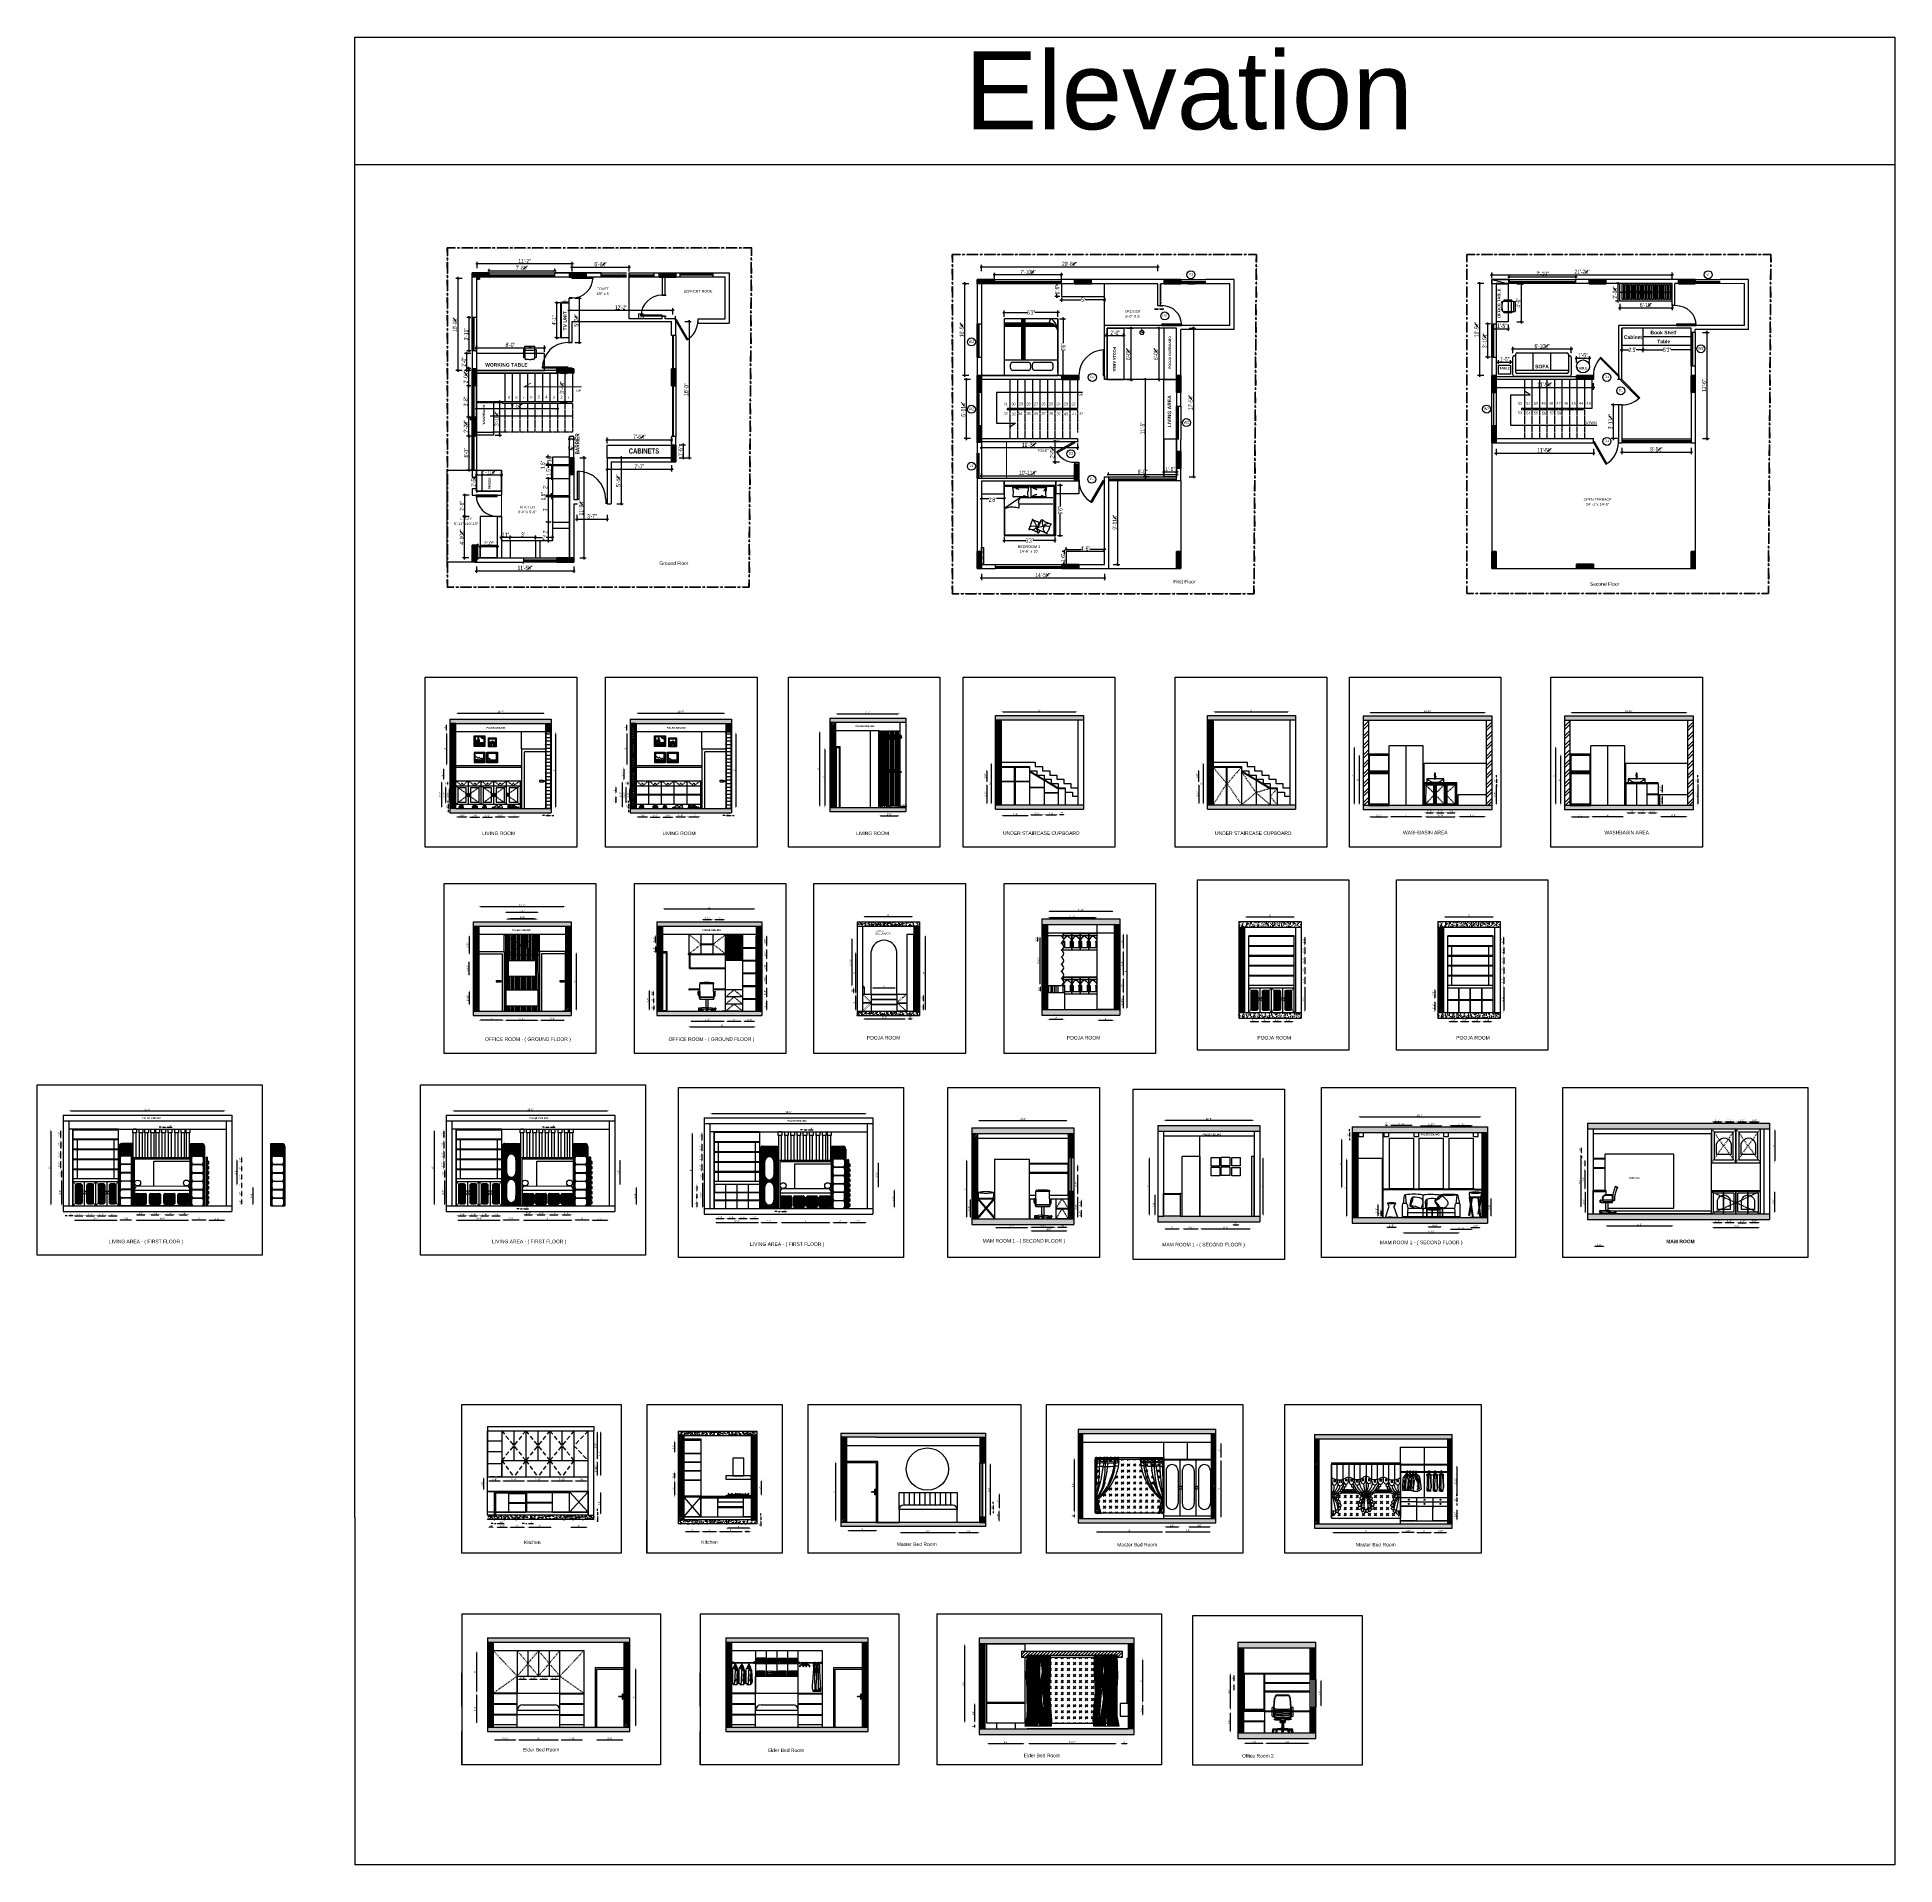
# Model space of a CAD drawing. Header units: feet. Extents: x 2272 to 4893, y 337 to 2916.
import ezdxf

# ---------------------------------------------------------------- set-up
doc = ezdxf.new("R2010")
doc.units = ezdxf.units.FT
for name, pattern in [('HIDDEN', [9.525, 6.35, -3.175]), ('JIS_02_0.7', [1.35, 0.75, -0.6]), ('JIS_02_1.0', [2, 1, -1])]:
    doc.linetypes.add(name, pattern=pattern)
doc.layers.add('A-hatch', color=251, linetype='Continuous', lineweight=0)
doc.layers.add('cad-block.com', color=4, linetype='Continuous', lineweight=9)
for name, color, linetype in [('BNE_COPPER PIPE', 3, 'Continuous'), ('chair', 250, 'Continuous'), ('Door', 15, 'Continuous'), ('Edges', 7, 'Continuous')]:
    doc.layers.add(name, color=color, linetype=linetype)
doc.layers.add('Mattress', color=7, linetype='Continuous', true_color=0x00e1e1, plot=False)
doc.styles.add('Arial$001', font='arial.ttf', dxfattribs={"height": 2.98458})
doc.styles.add('For DIM', font='ARIALN.TTF', dxfattribs={"width": 0.8})
doc.styles.get("Standard").update_dxf_attribs({"font": 'arial.ttf'})
doc.dimstyles.new('ISO-25', dxfattribs={"dimtxt": 2.5, "dimasz": 2.5, "dimexe": 1.25, "dimexo": 0.625, "dimtad": 1, "dimdec": 0, "dimlunit": 4, "dimtxsty": 'Standard', "dimcen": 2.5, "dimse1": 1, "dimse2": 1, "dimadec": 0, "dimazin": 0, "dimtfac": 1, "dimtdec": 0, "dimtmove": 0, "dimatfit": 3, "dimfxl": 1, "dimarcsym": 0})
doc.dimstyles.new('wor dim1', dxfattribs={"dimtxt": 6, "dimasz": 3.5, "dimexe": 3, "dimexo": 2, "dimgap": 1, "dimtad": 1, "dimzin": 3, "dimdsep": 46, "dimlunit": 4, "dimtxsty": 'For DIM', "dimblk1": 'ARCHTICK', "dimblk2": 'ARCHTICK', "dimsah": 1, "dimcen": 0.0625, "dimdle": 2, "dimclrd": 8, "dimclre": 8, "dimclrt": 4, "dimadec": 0, "dimazin": 0, "dimtfac": 0.5, "dimtofl": 0, "dimtmove": 2, "dimatfit": 3, "dimldrblk": 'ARCHTICK', "dimfxl": 6, "dimfxlon": 1, "dimfrac": 1, "dimtolj": 1, "dimtzin": 1, "dimlwe": -1, "dimarcsym": 0})
pattern_1 = [(50, (-3736.87, -554.17), (182.1847, -15.939), [19.05, -209.55]), (355, (-3736.87, -554.17), (-35.2434, 191.057), [15.24, -167.6406]), (100.4514, (-3721.69, -555.5), (146.9412, 175.1178), [16.19, -178.0902]), (46.1842, (-3736.87, -503.37), (271.079, -42.042), [28.575, -314.325]), (96.6356, (-3714.28, -506.88), (237.404, 247.426), [24.285, -267.136]), (351.184, (-3736.87, -503.37), (237.404, 247.426), [22.86, -251.46]), (21, (-3711.47, -516.07), (151.6144, -102.2652), [19.05, -209.55]), (326, (-3711.47, -516.07), (61.802, 184.188), [15.24, -167.64]), (71.4514, (-3698.83, -524.6), (213.4164, 81.9228), [16.19, -178.09]), (37.5, (-3736.87, -554.17), (3.0886, 84.55504), [0, -165.608, 0, -170.18, 0, -168.275]), (7.5, (-3736.87, -554.17), (66.8197, 100.1806), [0, -97.028, 0, -161.798, 0, -64.135]), (327.5, (-3793.51, -554.17), (135.5906, -5.72874), [0, -63.5, 0, -198.12, 0, -262.89]), (317.5, (-3818.91, -554.17), (148.1292, 25.4265), [0, -82.55, 0, -131.572, 0, -186.69])]
pattern_2 = [(45, (-1037.2123, 989.762), (-0.56126601, 0.56126601), []), (135, (-1037.2123, 989.762), (-0.56126601, -0.56126601), [])]
pattern_3 = [(45, (-2155.1433, 716.7705), (-0.56126601, 0.56126601), []), (135, (-2155.1433, 716.7705), (-0.56126601, -0.56126601), [])]
pattern_4 = [(45, (-2695.7103, 716.7705), (-0.56126601, 0.56126601), []), (135, (-2695.7103, 716.7705), (-0.56126601, -0.56126601), [])]

# ---------------------------------------------------------------- blocks, each defined once
blk = doc.blocks.new('*D4')
at = {"color": 0, "lineweight": -2, "transparency": 16777216}
blk.add_line((2914.8, 813.4), (2909.8, 813.4), dxfattribs=at)
at = {"color": 0, "transparency": 16777216}
for points in [[(2909.8, 813.8), (2909.8, 813), (2907.3, 813.4)], [(2914.8, 813.8), (2914.8, 813), (2917.3, 813.4)]]:
    blk.add_solid(points, dxfattribs=at)
at = {"layer": 'Defpoints', "color": 0, "transparency": 16777216}
for p in [(2907.3, 834.5), (2907.3, 813.4), (2917.3, 834.5)]:
    blk.add_point(p, dxfattribs=at)
at = {"color": 0, "transparency": 16777216, "insert": (2912.3, 815.3), "char_height": 2.5, "attachment_point": 5}
blk.add_mtext('10"', dxfattribs=at)
blk = doc.blocks.new('*D5')
at = {"color": 0, "lineweight": -2, "transparency": 16777216}
for p, q in [((2914.8, 818.8), (2912.3, 818.8)), ((2917.3, 818.8), (2918.9, 818.8)), ((2921.4, 818.8), (2930.7, 818.8))]:
    blk.add_line(p, q, dxfattribs=at)
at = {"color": 0, "transparency": 16777216}
for points in [[(2914.8, 819.3), (2914.8, 818.4), (2917.3, 818.8)], [(2921.4, 819.3), (2921.4, 818.4), (2918.9, 818.8)]]:
    blk.add_solid(points, dxfattribs=at)
at = {"layer": 'Defpoints', "color": 0, "transparency": 16777216}
for p in [(2917.3, 830.5), (2918.9, 830.5), (2918.9, 818.8)]:
    blk.add_point(p, dxfattribs=at)
at = {"color": 0, "transparency": 16777216, "insert": (2927.3, 820.7), "char_height": 2.5, "attachment_point": 5}
blk.add_mtext('1.6"', dxfattribs=at)
blk = doc.blocks.new('*D6')
at = {"color": 0, "lineweight": -2, "transparency": 16777216}
blk.add_line((2921.4, 813.4), (2934.9, 813.4), dxfattribs=at)
at = {"color": 0, "transparency": 16777216}
for points in [[(2921.4, 813.8), (2921.4, 813), (2918.9, 813.4)], [(2934.9, 813.8), (2934.9, 813), (2937.4, 813.4)]]:
    blk.add_solid(points, dxfattribs=at)
at = {"layer": 'Defpoints', "color": 0, "transparency": 16777216}
for p in [(2918.9, 834.5), (2937.4, 834.5), (2937.4, 813.4)]:
    blk.add_point(p, dxfattribs=at)
at = {"color": 0, "transparency": 16777216, "insert": (2928.1, 815.3), "char_height": 2.5, "attachment_point": 5}
blk.add_mtext('1\'-7"', dxfattribs=at)
blk = doc.blocks.new('*D7')
at = {"color": 0, "lineweight": -2, "transparency": 16777216}
for p, q in [((3062.6, 837), (3062.6, 839.5)), ((3062.6, 834.5), (3062.6, 830.5)), ((3062.6, 828), (3062.6, 821.2))]:
    blk.add_line(p, q, dxfattribs=at)
at = {"color": 0, "transparency": 16777216}
for points in [[(3062.2, 837), (3063.1, 837), (3062.6, 834.5)], [(3062.2, 828), (3063.1, 828), (3062.6, 830.5)]]:
    blk.add_solid(points, dxfattribs=at)
at = {"layer": 'Defpoints', "color": 0, "transparency": 16777216}
for p in [(3049.3, 834.5), (3049.3, 830.5), (3062.6, 830.5)]:
    blk.add_point(p, dxfattribs=at)
at = {"color": 0, "transparency": 16777216, "insert": (3060.8, 823.3), "char_height": 2.5, "width": 1.729, "attachment_point": 5, "rotation": 90}
blk.add_mtext('4"', dxfattribs=at)
blk = doc.blocks.new('*D8')
at = {"color": 0, "lineweight": -2, "transparency": 16777216}
blk.add_line((2939.9, 813.4), (2958.9, 813.4), dxfattribs=at)
at = {"color": 0, "transparency": 16777216}
for points in [[(2939.9, 813.8), (2939.9, 813), (2937.4, 813.4)], [(2958.9, 813.8), (2958.9, 813), (2961.4, 813.4)]]:
    blk.add_solid(points, dxfattribs=at)
at = {"layer": 'Defpoints', "color": 0, "transparency": 16777216}
for p in [(2937.4, 834.5), (2961.4, 834.5), (2961.4, 813.4)]:
    blk.add_point(p, dxfattribs=at)
at = {"color": 0, "transparency": 16777216, "insert": (2949.4, 815.3), "char_height": 2.5, "attachment_point": 5}
blk.add_mtext("2'", dxfattribs=at)
blk = doc.blocks.new('*D9')
at = {"color": 0, "lineweight": -2, "transparency": 16777216}
blk.add_line((3025.5, 813.4), (3046.8, 813.4), dxfattribs=at)
at = {"color": 0, "transparency": 16777216}
for points in [[(3025.5, 813.8), (3025.5, 813), (3023, 813.4)], [(3046.8, 813.8), (3046.8, 813), (3049.3, 813.4)]]:
    blk.add_solid(points, dxfattribs=at)
at = {"layer": 'Defpoints', "color": 0, "transparency": 16777216}
for p in [(3023, 834.5), (3049.3, 834.5), (3049.3, 813.4)]:
    blk.add_point(p, dxfattribs=at)
at = {"color": 0, "transparency": 16777216, "insert": (3036.1, 815.3), "char_height": 2.5, "attachment_point": 5}
blk.add_mtext("2'", dxfattribs=at)
blk = doc.blocks.new('*D10')
at = {"color": 0, "lineweight": -2, "transparency": 16777216}
for p, q in [((2958.9, 818.8), (2956.4, 818.8)), ((2961.4, 818.8), (2963, 818.8)), ((2965.5, 818.8), (2972.2, 818.8))]:
    blk.add_line(p, q, dxfattribs=at)
at = {"color": 0, "transparency": 16777216}
for points in [[(2958.9, 819.3), (2958.9, 818.4), (2961.4, 818.8)], [(2965.5, 819.3), (2965.5, 818.4), (2963, 818.8)]]:
    blk.add_solid(points, dxfattribs=at)
at = {"layer": 'Defpoints', "color": 0, "transparency": 16777216}
for p in [(2961.4, 834.5), (2963, 834.5), (2963, 818.8)]:
    blk.add_point(p, dxfattribs=at)
at = {"color": 0, "transparency": 16777216, "insert": (2970.1, 820.7), "char_height": 2.5, "attachment_point": 5}
blk.add_mtext('2"', dxfattribs=at)
blk = doc.blocks.new('*D11')
at = {"color": 0, "lineweight": -2, "transparency": 16777216}
blk.add_line((2965.5, 813.4), (2996.5, 813.4), dxfattribs=at)
at = {"color": 0, "transparency": 16777216}
for points in [[(2965.5, 813.8), (2965.5, 813), (2963, 813.4)], [(2996.5, 813.8), (2996.5, 813), (2999, 813.4)]]:
    blk.add_solid(points, dxfattribs=at)
at = {"layer": 'Defpoints', "color": 0, "transparency": 16777216}
for p in [(2963, 834.5), (2999, 834.5), (2999, 813.4)]:
    blk.add_point(p, dxfattribs=at)
at = {"color": 0, "transparency": 16777216, "insert": (2981, 815.3), "char_height": 2.5, "attachment_point": 5}
blk.add_mtext("3'", dxfattribs=at)
blk = doc.blocks.new('*D12')
at = {"color": 0, "lineweight": -2, "transparency": 16777216}
blk.add_line((3066.9, 862), (3066.9, 833), dxfattribs=at)
at = {"color": 0, "transparency": 16777216}
for points in [[(3066.5, 862), (3067.3, 862), (3066.9, 864.5)], [(3066.5, 833), (3067.3, 833), (3066.9, 830.5)]]:
    blk.add_solid(points, dxfattribs=at)
at = {"layer": 'Defpoints', "color": 0, "transparency": 16777216}
for p in [(3049.3, 864.5), (3049.3, 830.5), (3066.9, 830.5)]:
    blk.add_point(p, dxfattribs=at)
at = {"color": 0, "transparency": 16777216, "insert": (3065, 847.5), "char_height": 2.5, "attachment_point": 5, "rotation": 90}
blk.add_mtext('2\'9"', dxfattribs=at)
blk = doc.blocks.new('*D1')
at = {"color": 0, "lineweight": -2, "transparency": 16777216}
blk.add_line((3186.9, 807.5), (3205.9, 807.5), dxfattribs=at)
at = {"color": 0, "transparency": 16777216}
for points in [[(3186.9, 807.9), (3186.9, 807.1), (3184.4, 807.5)], [(3205.9, 807.9), (3205.9, 807.1), (3208.4, 807.5)]]:
    blk.add_solid(points, dxfattribs=at)
at = {"layer": 'Defpoints', "color": 0, "transparency": 16777216}
for p in [(3184.4, 828), (3208.4, 828), (3208.4, 807.5)]:
    blk.add_point(p, dxfattribs=at)
at = {"color": 0, "transparency": 16777216, "insert": (3196.4, 809.4), "char_height": 2.5, "attachment_point": 5}
blk.add_mtext("2'", dxfattribs=at)
blk = doc.blocks.new('*D16')
at = {"color": 0, "lineweight": -2, "transparency": 16777216}
blk.add_line((3210.9, 807.5), (3229.9, 807.5), dxfattribs=at)
at = {"color": 0, "transparency": 16777216}
for points in [[(3210.9, 807.9), (3210.9, 807.1), (3208.4, 807.5)], [(3229.9, 807.9), (3229.9, 807.1), (3232.4, 807.5)]]:
    blk.add_solid(points, dxfattribs=at)
at = {"layer": 'Defpoints', "color": 0, "transparency": 16777216}
for p in [(3208.4, 828), (3232.4, 828), (3232.4, 807.5)]:
    blk.add_point(p, dxfattribs=at)
at = {"color": 0, "transparency": 16777216, "insert": (3220.4, 809.4), "char_height": 2.5, "attachment_point": 5}
blk.add_mtext("2'", dxfattribs=at)
blk = doc.blocks.new('*D17')
at = {"color": 0, "lineweight": -2, "transparency": 16777216}
blk.add_line((3234.9, 807.5), (3265.9, 807.5), dxfattribs=at)
at = {"color": 0, "transparency": 16777216}
for points in [[(3234.9, 807.9), (3234.9, 807.1), (3232.4, 807.5)], [(3265.9, 807.9), (3265.9, 807.1), (3268.4, 807.5)]]:
    blk.add_solid(points, dxfattribs=at)
at = {"layer": 'Defpoints', "color": 0, "transparency": 16777216}
for p in [(3232.4, 828), (3268.4, 828), (3268.4, 807.5)]:
    blk.add_point(p, dxfattribs=at)
at = {"color": 0, "transparency": 16777216, "insert": (3250.4, 809.4), "char_height": 2.5, "attachment_point": 5}
blk.add_mtext("3'", dxfattribs=at)
blk = doc.blocks.new('*D18')
at = {"color": 0, "lineweight": -2, "transparency": 16777216}
blk.add_line((3270.9, 807.5), (3276.9, 807.5), dxfattribs=at)
at = {"color": 0, "transparency": 16777216}
for points in [[(3270.9, 807.9), (3270.9, 807.1), (3268.4, 807.5)], [(3276.9, 807.9), (3276.9, 807.1), (3279.4, 807.5)]]:
    blk.add_solid(points, dxfattribs=at)
at = {"layer": 'Defpoints', "color": 0, "transparency": 16777216}
for p in [(3268.4, 828), (3279.4, 828), (3279.4, 807.5)]:
    blk.add_point(p, dxfattribs=at)
at = {"color": 0, "transparency": 16777216, "insert": (3273.9, 809.4), "char_height": 2.5, "attachment_point": 5}
blk.add_mtext('11"', dxfattribs=at)
blk = doc.blocks.new('*D19')
at = {"color": 0, "lineweight": -2, "transparency": 16777216}
for p, q in [((3292.8, 830.5), (3292.8, 833)), ((3292.8, 828), (3292.8, 824)), ((3292.8, 821.5), (3292.8, 814.8))]:
    blk.add_line(p, q, dxfattribs=at)
at = {"color": 0, "transparency": 16777216}
for points in [[(3292.4, 830.5), (3293.3, 830.5), (3292.8, 828)], [(3292.4, 821.5), (3293.3, 821.5), (3292.8, 824)]]:
    blk.add_solid(points, dxfattribs=at)
at = {"layer": 'Defpoints', "color": 0, "transparency": 16777216}
for p in [(3279.4, 828), (3279.4, 824), (3292.8, 824)]:
    blk.add_point(p, dxfattribs=at)
at = {"color": 0, "transparency": 16777216, "insert": (3291, 816.9), "char_height": 2.5, "attachment_point": 5, "rotation": 90}
blk.add_mtext('4"', dxfattribs=at)
blk = doc.blocks.new('*D2')
at = {"color": 0, "lineweight": -2, "transparency": 16777216}
blk.add_line((3276.9, 811.9), (3246, 811.9), dxfattribs=at)
at = {"color": 0, "transparency": 16777216}
for points in [[(3246, 812.3), (3246, 811.4), (3243.5, 811.9)], [(3276.9, 812.3), (3276.9, 811.4), (3279.4, 811.9)]]:
    blk.add_solid(points, dxfattribs=at)
at = {"layer": 'Defpoints', "color": 0, "transparency": 16777216}
for p in [(3243.5, 857), (3279.4, 857), (3243.5, 811.9)]:
    blk.add_point(p, dxfattribs=at)
at = {"color": 0, "transparency": 16777216, "insert": (3261.5, 813.8), "char_height": 2.5, "attachment_point": 5}
blk.add_mtext("3'", dxfattribs=at)
blk = doc.blocks.new('*D20')
at = {"color": 0, "lineweight": -2, "transparency": 16777216}
blk.add_line((3171.1, 877.5), (3171.1, 858.5), dxfattribs=at)
at = {"color": 0, "transparency": 16777216}
for points in [[(3170.6, 877.5), (3171.5, 877.5), (3171.1, 880)], [(3170.6, 858.5), (3171.5, 858.5), (3171.1, 856)]]:
    blk.add_solid(points, dxfattribs=at)
at = {"layer": 'Defpoints', "color": 0, "transparency": 16777216}
for p in [(3184.4, 880), (3171.1, 856), (3184.4, 856)]:
    blk.add_point(p, dxfattribs=at)
at = {"color": 0, "transparency": 16777216, "insert": (3169.2, 868), "char_height": 2.5, "attachment_point": 5, "rotation": 90}
blk.add_mtext("2'", dxfattribs=at)
blk = doc.blocks.new('*D21')
at = {"color": 0, "lineweight": -2, "transparency": 16777216}
blk.add_line((3171.1, 889.8), (3171.1, 882.5), dxfattribs=at)
at = {"color": 0, "transparency": 16777216}
for points in [[(3170.6, 889.8), (3171.5, 889.8), (3171.1, 892.3)], [(3170.6, 882.5), (3171.5, 882.5), (3171.1, 880)]]:
    blk.add_solid(points, dxfattribs=at)
at = {"layer": 'Defpoints', "color": 0, "transparency": 16777216}
for p in [(3184.4, 892.3), (3171.1, 880), (3184.4, 880)]:
    blk.add_point(p, dxfattribs=at)
at = {"color": 0, "transparency": 16777216, "insert": (3169.2, 886.2), "char_height": 2.5, "attachment_point": 5, "rotation": 90}
blk.add_mtext('12.3"', dxfattribs=at)
blk = doc.blocks.new('*D22')
at = {"color": 0, "lineweight": -2, "transparency": 16777216}
blk.add_line((3171.1, 933.5), (3171.1, 919.9), dxfattribs=at)
at = {"color": 0, "transparency": 16777216}
for points in [[(3170.6, 933.5), (3171.5, 933.5), (3171.1, 936)], [(3170.6, 919.9), (3171.5, 919.9), (3171.1, 917.4)]]:
    blk.add_solid(points, dxfattribs=at)
at = {"layer": 'Defpoints', "color": 0, "transparency": 16777216}
for p in [(3171.1, 917.4), (3184.4, 936), (3184.4, 917.4)]:
    blk.add_point(p, dxfattribs=at)
at = {"color": 0, "transparency": 16777216, "insert": (3169.2, 926.7), "char_height": 2.5, "attachment_point": 5, "rotation": 90}
blk.add_mtext("1.5'", dxfattribs=at)
blk = doc.blocks.new('*D23')
at = {"color": 0, "lineweight": -2, "transparency": 16777216}
blk.add_line((3293.4, 878.5), (3293.4, 859.5), dxfattribs=at)
at = {"color": 0, "transparency": 16777216}
for points in [[(3293, 878.5), (3293.8, 878.5), (3293.4, 881)], [(3293, 859.5), (3293.8, 859.5), (3293.4, 857)]]:
    blk.add_solid(points, dxfattribs=at)
at = {"layer": 'Defpoints', "color": 0, "transparency": 16777216}
for p in [(3279.4, 881), (3279.4, 857), (3293.4, 857)]:
    blk.add_point(p, dxfattribs=at)
at = {"color": 0, "transparency": 16777216, "insert": (3291.5, 869), "char_height": 2.5, "attachment_point": 5, "rotation": 90}
blk.add_mtext("2'", dxfattribs=at)
blk = doc.blocks.new('*D24')
at = {"color": 0, "lineweight": -2, "transparency": 16777216}
blk.add_line((3629.2, 822.8), (3629.2, 835.8), dxfattribs=at)
at = {"color": 0, "transparency": 16777216}
for points in [[(3628.7, 835.8), (3629.6, 835.8), (3629.2, 838.3)], [(3628.7, 822.8), (3629.6, 822.8), (3629.2, 820.3)]]:
    blk.add_solid(points, dxfattribs=at)
at = {"layer": 'Defpoints', "color": 0, "transparency": 16777216}
for p in [(3569.9, 838.3), (3569.9, 820.3), (3629.2, 838.3)]:
    blk.add_point(p, dxfattribs=at)
at = {"color": 0, "transparency": 16777216, "insert": (3627.3, 829.3), "char_height": 2.5, "attachment_point": 5, "rotation": 90}
blk.add_mtext('1\'6"', dxfattribs=at)
blk = doc.blocks.new('*D25')
at = {"color": 0, "lineweight": -2, "transparency": 16777216}
blk.add_line((3629.2, 859.8), (3629.2, 840.8), dxfattribs=at)
at = {"color": 0, "transparency": 16777216}
for points in [[(3628.7, 859.8), (3629.6, 859.8), (3629.2, 862.3)], [(3628.7, 840.8), (3629.6, 840.8), (3629.2, 838.3)]]:
    blk.add_solid(points, dxfattribs=at)
at = {"layer": 'Defpoints', "color": 0, "transparency": 16777216}
for p in [(3569.9, 862.3), (3569.9, 838.3), (3629.2, 838.3)]:
    blk.add_point(p, dxfattribs=at)
at = {"color": 0, "transparency": 16777216, "insert": (3627.3, 850.3), "char_height": 2.5, "attachment_point": 5, "rotation": 90}
blk.add_mtext("2'", dxfattribs=at)
blk = doc.blocks.new('*D26')
at = {"color": 0, "lineweight": -2, "transparency": 16777216}
blk.add_line((3455.4, 808.2), (3416.4, 808.2), dxfattribs=at)
at = {"color": 0, "transparency": 16777216}
for points in [[(3416.4, 808.6), (3416.4, 807.8), (3413.9, 808.2)], [(3455.4, 808.6), (3455.4, 807.8), (3457.9, 808.2)]]:
    blk.add_solid(points, dxfattribs=at)
at = {"layer": 'Defpoints', "color": 0, "transparency": 16777216}
for p in [(3413.9, 820.3), (3457.9, 820.3), (3413.9, 808.2)]:
    blk.add_point(p, dxfattribs=at)
at = {"color": 0, "transparency": 16777216, "insert": (3435.9, 810.1), "char_height": 2.5, "attachment_point": 5}
blk.add_mtext("3'", dxfattribs=at)
blk = doc.blocks.new('*D27')
at = {"color": 0, "lineweight": -2, "transparency": 16777216}
blk.add_line((3398.2, 903.8), (3398.2, 822.8), dxfattribs=at)
at = {"color": 0, "transparency": 16777216}
for points in [[(3397.8, 903.8), (3398.6, 903.8), (3398.2, 906.3)], [(3397.8, 822.8), (3398.6, 822.8), (3398.2, 820.3)]]:
    blk.add_solid(points, dxfattribs=at)
at = {"layer": 'Defpoints', "color": 0, "transparency": 16777216}
for p in [(3457.9, 906.3), (3398.2, 820.3), (3457.9, 820.3)]:
    blk.add_point(p, dxfattribs=at)
at = {"color": 0, "transparency": 16777216, "insert": (3396.3, 863.3), "char_height": 2.5, "attachment_point": 5, "rotation": 90}
blk.add_mtext("7'", dxfattribs=at)
blk = doc.blocks.new('*D28')
at = {"color": 0, "lineweight": -2, "transparency": 16777216}
for p, q in [((3620.7, 846.8), (3620.7, 849.3)), ((3620.7, 844.3), (3620.7, 838.3)), ((3620.7, 835.8), (3620.7, 833.3))]:
    blk.add_line(p, q, dxfattribs=at)
at = {"color": 0, "transparency": 16777216}
for points in [[(3620.3, 846.8), (3621.1, 846.8), (3620.7, 844.3)], [(3620.3, 835.8), (3621.1, 835.8), (3620.7, 838.3)]]:
    blk.add_solid(points, dxfattribs=at)
at = {"layer": 'Defpoints', "color": 0, "transparency": 16777216}
for p in [(3563.9, 844.3), (3563.9, 838.3), (3620.7, 838.3)]:
    blk.add_point(p, dxfattribs=at)
at = {"color": 0, "transparency": 16777216, "insert": (3618.8, 841.3), "char_height": 2.5, "attachment_point": 5, "rotation": 90}
blk.add_mtext('6"', dxfattribs=at)
blk = doc.blocks.new('*D29')
at = {"color": 0, "lineweight": -2, "transparency": 16777216}
blk.add_line((3490.4, 805.9), (3567.4, 805.9), dxfattribs=at)
at = {"color": 0, "transparency": 16777216}
for points in [[(3490.4, 806.4), (3490.4, 805.5), (3487.9, 805.9)], [(3567.4, 806.4), (3567.4, 805.5), (3569.9, 805.9)]]:
    blk.add_solid(points, dxfattribs=at)
at = {"layer": 'Defpoints', "color": 0, "transparency": 16777216}
for p in [(3487.9, 820.3), (3569.9, 820.3), (3569.9, 805.9)]:
    blk.add_point(p, dxfattribs=at)
at = {"color": 0, "transparency": 16777216, "insert": (3528.9, 807.8), "char_height": 2.5, "width": 7.169, "attachment_point": 5}
blk.add_mtext("6.3'", dxfattribs=at)
blk = doc.blocks.new('*D30')
at = {"color": 0, "lineweight": -2, "transparency": 16777216}
blk.add_line((3572.4, 805.9), (3599.4, 805.9), dxfattribs=at)
at = {"color": 0, "transparency": 16777216}
for points in [[(3572.4, 806.4), (3572.4, 805.5), (3569.9, 805.9)], [(3599.4, 806.4), (3599.4, 805.5), (3601.9, 805.9)]]:
    blk.add_solid(points, dxfattribs=at)
at = {"layer": 'Defpoints', "color": 0, "transparency": 16777216}
for p in [(3569.9, 820.3), (3601.9, 820.3), (3601.9, 805.9)]:
    blk.add_point(p, dxfattribs=at)
at = {"color": 0, "transparency": 16777216, "insert": (3585.9, 807.8), "char_height": 2.5, "attachment_point": 5}
blk.add_mtext("2.8'", dxfattribs=at)
blk = doc.blocks.new('*D31')
at = {"color": 0, "lineweight": -2, "transparency": 16777216}
blk.add_line((3616.3, 901.8), (3616.3, 830.8), dxfattribs=at)
at = {"color": 0, "transparency": 16777216}
for points in [[(3615.9, 901.8), (3616.7, 901.8), (3616.3, 904.3)], [(3615.9, 830.8), (3616.7, 830.8), (3616.3, 828.3)]]:
    blk.add_solid(points, dxfattribs=at)
at = {"layer": 'Defpoints', "color": 0, "transparency": 16777216}
for p in [(3605.9, 904.3), (3605.9, 828.3), (3616.3, 828.3)]:
    blk.add_point(p, dxfattribs=at)
at = {"color": 0, "transparency": 16777216, "insert": (3614.4, 866.3), "char_height": 2.5, "attachment_point": 5, "rotation": 90}
blk.add_mtext("6.3'", dxfattribs=at)
blk = doc.blocks.new('*D32')
at = {"color": 0, "lineweight": -2, "transparency": 16777216}
blk.add_line((3864.1, 806.7), (3926.1, 806.7), dxfattribs=at)
at = {"color": 0, "transparency": 16777216}
for points in [[(3864.1, 807.1), (3864.1, 806.2), (3861.6, 806.7)], [(3926.1, 807.1), (3926.1, 806.2), (3928.6, 806.7)]]:
    blk.add_solid(points, dxfattribs=at)
at = {"layer": 'Defpoints', "color": 0, "transparency": 16777216}
for p in [(3861.6, 829.6), (3928.6, 829.6), (3928.6, 806.7)]:
    blk.add_point(p, dxfattribs=at)
at = {"color": 0, "transparency": 16777216, "insert": (3895.1, 808.6), "char_height": 2.5, "attachment_point": 5}
blk.add_mtext("5.5'", dxfattribs=at)
blk = doc.blocks.new('*D33')
at = {"color": 0, "lineweight": -2, "transparency": 16777216}
blk.add_line((3767.1, 806.7), (3859.1, 806.7), dxfattribs=at)
at = {"color": 0, "transparency": 16777216}
for points in [[(3767.1, 807.1), (3767.1, 806.2), (3764.6, 806.7)], [(3859.1, 807.1), (3859.1, 806.2), (3861.6, 806.7)]]:
    blk.add_solid(points, dxfattribs=at)
at = {"layer": 'Defpoints', "color": 0, "transparency": 16777216}
for p in [(3764.6, 833.6), (3861.6, 833.6), (3861.6, 806.7)]:
    blk.add_point(p, dxfattribs=at)
at = {"color": 0, "transparency": 16777216, "insert": (3813.1, 808.6), "char_height": 2.5, "attachment_point": 5}
blk.add_mtext("8'", dxfattribs=at)
blk = doc.blocks.new('*D34')
at = {"color": 0, "lineweight": -2, "transparency": 16777216}
blk.add_line((3734.8, 909.1), (3734.8, 836.1), dxfattribs=at)
at = {"color": 0, "transparency": 16777216}
for points in [[(3734.4, 909.1), (3735.3, 909.1), (3734.8, 911.6)], [(3734.4, 836.1), (3735.3, 836.1), (3734.8, 833.6)]]:
    blk.add_solid(points, dxfattribs=at)
at = {"layer": 'Defpoints', "color": 0, "transparency": 16777216}
for p in [(3764.6, 911.6), (3734.8, 833.6), (3764.6, 833.6)]:
    blk.add_point(p, dxfattribs=at)
at = {"color": 0, "transparency": 16777216, "insert": (3732.9, 872.6), "char_height": 2.5, "attachment_point": 5, "rotation": 90}
blk.add_mtext("6.5'", dxfattribs=at)
blk = doc.blocks.new('*D35')
at = {"color": 0, "lineweight": -2, "transparency": 16777216}
blk.add_line((3942, 907.1), (3942, 828.1), dxfattribs=at)
at = {"color": 0, "transparency": 16777216}
for points in [[(3941.6, 907.1), (3942.4, 907.1), (3942, 909.6)], [(3941.6, 828.1), (3942.4, 828.1), (3942, 825.6)]]:
    blk.add_solid(points, dxfattribs=at)
at = {"layer": 'Defpoints', "color": 0, "transparency": 16777216}
for p in [(3928.6, 909.6), (3928.6, 825.6), (3942, 825.6)]:
    blk.add_point(p, dxfattribs=at)
at = {"color": 0, "transparency": 16777216, "insert": (3940.2, 867.6), "char_height": 2.5, "attachment_point": 5, "rotation": 90}
blk.add_mtext("7'", dxfattribs=at)
blk = doc.blocks.new('*D36')
at = {"color": 0, "lineweight": -2, "transparency": 16777216}
blk.add_line((3942, 931.1), (3942, 912.1), dxfattribs=at)
at = {"color": 0, "transparency": 16777216}
for points in [[(3941.6, 931.1), (3942.4, 931.1), (3942, 933.6)], [(3941.6, 912.1), (3942.4, 912.1), (3942, 909.6)]]:
    blk.add_solid(points, dxfattribs=at)
at = {"layer": 'Defpoints', "color": 0, "transparency": 16777216}
for p in [(3928.6, 933.6), (3928.6, 909.6), (3942, 909.6)]:
    blk.add_point(p, dxfattribs=at)
at = {"color": 0, "transparency": 16777216, "insert": (3940.1, 921.6), "char_height": 2.5, "attachment_point": 5, "rotation": 90}
blk.add_mtext("2'", dxfattribs=at)
blk = doc.blocks.new('*D37')
at = {"color": 0, "lineweight": -2, "transparency": 16777216}
blk.add_line((3864.1, 814.1), (3881.9, 814.1), dxfattribs=at)
at = {"color": 0, "transparency": 16777216}
for points in [[(3864.1, 814.5), (3864.1, 813.7), (3861.6, 814.1)], [(3881.9, 814.5), (3881.9, 813.7), (3884.4, 814.1)]]:
    blk.add_solid(points, dxfattribs=at)
at = {"layer": 'Defpoints', "color": 0, "transparency": 16777216}
for p in [(3861.6, 829.6), (3884.4, 829.6), (3884.4, 814.1)]:
    blk.add_point(p, dxfattribs=at)
at = {"color": 0, "transparency": 16777216, "insert": (3873, 816), "char_height": 2.5, "attachment_point": 5}
blk.add_mtext("1.9'", dxfattribs=at)
blk = doc.blocks.new('*D3')
at = {"color": 0, "lineweight": -2, "transparency": 16777216}
blk.add_line((3897.1, 814.1), (3926.1, 814.1), dxfattribs=at)
at = {"color": 0, "transparency": 16777216}
for points in [[(3897.1, 814.5), (3897.1, 813.7), (3894.6, 814.1)], [(3926.1, 814.5), (3926.1, 813.7), (3928.6, 814.1)]]:
    blk.add_solid(points, dxfattribs=at)
at = {"layer": 'Defpoints', "color": 0, "transparency": 16777216}
for p in [(3894.6, 909.6), (3928.6, 909.6), (3928.6, 814.1)]:
    blk.add_point(p, dxfattribs=at)
at = {"color": 0, "transparency": 16777216, "insert": (3911.6, 816), "char_height": 2.5, "attachment_point": 5}
blk.add_mtext("2.8'", dxfattribs=at)
blk = doc.blocks.new('*D38')
at = {"color": 0, "lineweight": -2, "transparency": 16777216}
blk.add_line((3734.8, 831.1), (3734.8, 828.1), dxfattribs=at)
at = {"color": 0, "transparency": 16777216}
for points in [[(3734.4, 831.1), (3735.3, 831.1), (3734.8, 833.6)], [(3734.4, 828.1), (3735.3, 828.1), (3734.8, 825.6)]]:
    blk.add_solid(points, dxfattribs=at)
at = {"layer": 'Defpoints', "color": 0, "transparency": 16777216}
for p in [(3734.8, 825.6), (3764.6, 833.6), (3764.6, 825.6)]:
    blk.add_point(p, dxfattribs=at)
at = {"color": 0, "transparency": 16777216, "insert": (3732.9, 829.6), "char_height": 2.5, "attachment_point": 5, "rotation": 90}
blk.add_mtext('8"', dxfattribs=at)
blk = doc.blocks.new('*D39')
at = {"color": 0, "lineweight": -2, "transparency": 16777216}
blk.add_line((3614.2, 508.5), (3663.2, 508.5), dxfattribs=at)
at = {"color": 0, "transparency": 16777216}
for points in [[(3614.2, 508.9), (3614.2, 508), (3611.7, 508.5)], [(3663.2, 508.9), (3663.2, 508), (3665.7, 508.5)]]:
    blk.add_solid(points, dxfattribs=at)
at = {"layer": 'Defpoints', "color": 0, "transparency": 16777216}
for p in [(3611.7, 536.9), (3665.7, 536.9), (3665.7, 508.5)]:
    blk.add_point(p, dxfattribs=at)
at = {"color": 0, "transparency": 16777216, "insert": (3638.7, 510.3), "char_height": 2.5, "attachment_point": 5}
blk.add_mtext('4\'5"', dxfattribs=at)
blk = doc.blocks.new('*D40')
at = {"color": 0, "lineweight": -2, "transparency": 16777216}
blk.add_line((3580.2, 646.4), (3580.2, 539.4), dxfattribs=at)
at = {"color": 0, "transparency": 16777216}
for points in [[(3579.8, 646.4), (3580.6, 646.4), (3580.2, 648.9)], [(3579.8, 539.4), (3580.6, 539.4), (3580.2, 536.9)]]:
    blk.add_solid(points, dxfattribs=at)
at = {"layer": 'Defpoints', "color": 0, "transparency": 16777216}
for p in [(3611.7, 648.9), (3580.2, 536.9), (3611.7, 536.9)]:
    blk.add_point(p, dxfattribs=at)
at = {"color": 0, "transparency": 16777216, "insert": (3578.3, 592.9), "char_height": 2.5, "attachment_point": 5, "rotation": 90}
blk.add_mtext('9\'3"', dxfattribs=at)
blk = doc.blocks.new('*D41')
at = {"color": 0, "lineweight": -2, "transparency": 16777216}
blk.add_line((3802.2, 508.5), (3809.2, 508.5), dxfattribs=at)
at = {"color": 0, "transparency": 16777216}
for points in [[(3802.2, 508.9), (3802.2, 508), (3799.7, 508.5)], [(3809.2, 508.9), (3809.2, 508), (3811.7, 508.5)]]:
    blk.add_solid(points, dxfattribs=at)
at = {"layer": 'Defpoints', "color": 0, "transparency": 16777216}
for p in [(3799.7, 546.9), (3811.7, 546.9), (3811.7, 508.5)]:
    blk.add_point(p, dxfattribs=at)
at = {"color": 0, "transparency": 16777216, "insert": (3805.7, 510.3), "char_height": 2.5, "attachment_point": 5}
blk.add_mtext("1'", dxfattribs=at)
blk = doc.blocks.new('*D42')
at = {"color": 0, "lineweight": -2, "transparency": 16777216}
blk.add_line((3831.3, 562.4), (3831.3, 549.4), dxfattribs=at)
at = {"color": 0, "transparency": 16777216}
for points in [[(3830.9, 562.4), (3831.7, 562.4), (3831.3, 564.9)], [(3830.9, 549.4), (3831.7, 549.4), (3831.3, 546.9)]]:
    blk.add_solid(points, dxfattribs=at)
at = {"layer": 'Defpoints', "color": 0, "transparency": 16777216}
for p in [(3799.7, 564.9), (3799.7, 546.9), (3831.3, 546.9)]:
    blk.add_point(p, dxfattribs=at)
at = {"color": 0, "transparency": 16777216, "insert": (3829.4, 555.9), "char_height": 2.5, "attachment_point": 5, "rotation": 90}
blk.add_mtext("1.5'", dxfattribs=at)
blk = doc.blocks.new('*D43')
at = {"color": 0, "lineweight": -2, "transparency": 16777216}
blk.add_line((3831.3, 626), (3831.3, 567.4), dxfattribs=at)
at = {"color": 0, "transparency": 16777216}
for points in [[(3830.9, 626), (3831.7, 626), (3831.3, 628.5)], [(3830.9, 567.4), (3831.7, 567.4), (3831.3, 564.9)]]:
    blk.add_solid(points, dxfattribs=at)
at = {"layer": 'Defpoints', "color": 0, "transparency": 16777216}
for p in [(3809.7, 628.5), (3809.7, 564.9), (3831.3, 564.9)]:
    blk.add_point(p, dxfattribs=at)
at = {"color": 0, "transparency": 16777216, "insert": (3829.4, 596.7), "char_height": 2.5, "attachment_point": 5, "rotation": 90}
blk.add_mtext("5'", dxfattribs=at)
blk = doc.blocks.new('*D44')
at = {"color": 0, "lineweight": -2, "transparency": 16777216}
blk.add_line((3594.2, 563.4), (3594.2, 539.4), dxfattribs=at)
at = {"color": 0, "transparency": 16777216}
for points in [[(3593.8, 563.4), (3594.6, 563.4), (3594.2, 565.9)], [(3593.8, 539.4), (3594.6, 539.4), (3594.2, 536.9)]]:
    blk.add_solid(points, dxfattribs=at)
at = {"layer": 'Defpoints', "color": 0, "transparency": 16777216}
for p in [(3611.7, 565.9), (3594.2, 536.9), (3611.7, 536.9)]:
    blk.add_point(p, dxfattribs=at)
at = {"color": 0, "transparency": 16777216, "insert": (3592.3, 551.4), "char_height": 2.5, "attachment_point": 5, "rotation": 90}
blk.add_mtext('2\'4"', dxfattribs=at)
blk = doc.blocks.new('*D45')
at = {"color": 0, "lineweight": -2, "transparency": 16777216}
blk.add_line((3594.2, 534.4), (3594.2, 531.4), dxfattribs=at)
at = {"color": 0, "transparency": 16777216}
for points in [[(3593.8, 534.4), (3594.6, 534.4), (3594.2, 536.9)], [(3593.8, 531.4), (3594.6, 531.4), (3594.2, 528.9)]]:
    blk.add_solid(points, dxfattribs=at)
at = {"layer": 'Defpoints', "color": 0, "transparency": 16777216}
for p in [(3594.2, 528.9), (3625.5, 536.9), (3625.5, 528.9)]:
    blk.add_point(p, dxfattribs=at)
at = {"color": 0, "transparency": 16777216, "insert": (3592.3, 532.9), "char_height": 2.5, "attachment_point": 5, "rotation": 90}
blk.add_mtext('8"', dxfattribs=at)
blk = doc.blocks.new('*D46')
at = {"color": 0, "lineweight": -2, "transparency": 16777216}
blk.add_line((3976.1, 508.7), (4001.1, 508.7), dxfattribs=at)
at = {"color": 0, "transparency": 16777216}
for points in [[(3976.1, 509.2), (3976.1, 508.3), (3973.6, 508.7)], [(4001.1, 509.2), (4001.1, 508.3), (4003.6, 508.7)]]:
    blk.add_solid(points, dxfattribs=at)
at = {"layer": 'Defpoints', "color": 0, "transparency": 16777216}
for p in [(3973.6, 523.4), (4003.6, 523.4), (4003.6, 508.7)]:
    blk.add_point(p, dxfattribs=at)
at = {"color": 0, "transparency": 16777216, "insert": (3988.6, 510.6), "char_height": 2.5, "attachment_point": 5}
blk.add_mtext("2.5'", dxfattribs=at)
blk = doc.blocks.new('*D47')
at = {"color": 0, "lineweight": -2, "transparency": 16777216}
blk.add_line((4006.1, 508.7), (4065.1, 508.7), dxfattribs=at)
at = {"color": 0, "transparency": 16777216}
for points in [[(4006.1, 509.2), (4006.1, 508.3), (4003.6, 508.7)], [(4065.1, 509.2), (4065.1, 508.3), (4067.6, 508.7)]]:
    blk.add_solid(points, dxfattribs=at)
at = {"layer": 'Defpoints', "color": 0, "transparency": 16777216}
for p in [(4003.6, 554.4), (4067.6, 554.4), (4067.6, 508.7)]:
    blk.add_point(p, dxfattribs=at)
at = {"color": 0, "transparency": 16777216, "insert": (4035.6, 510.6), "char_height": 2.5, "attachment_point": 5}
blk.add_mtext("5.3'", dxfattribs=at)
blk = doc.blocks.new('*D48')
at = {"color": 0, "lineweight": -2, "transparency": 16777216}
blk.add_line((4083.2, 561.9), (4083.2, 596.5), dxfattribs=at)
at = {"color": 0, "transparency": 16777216}
for points in [[(4082.8, 596.5), (4083.7, 596.5), (4083.2, 599)], [(4082.8, 561.9), (4083.7, 561.9), (4083.2, 559.4)]]:
    blk.add_solid(points, dxfattribs=at)
at = {"layer": 'Defpoints', "color": 0, "transparency": 16777216}
for p in [(4073.6, 599), (4083.2, 599), (4073.6, 559.4)]:
    blk.add_point(p, dxfattribs=at)
at = {"color": 0, "transparency": 16777216, "insert": (4081.3, 579.2), "char_height": 2.5, "attachment_point": 5, "rotation": 90}
blk.add_mtext("3.3'", dxfattribs=at)
blk = doc.blocks.new('*D49')
at = {"color": 0, "lineweight": -2, "transparency": 16777216}
blk.add_line((3955, 605.3), (3955, 557.9), dxfattribs=at)
at = {"color": 0, "transparency": 16777216}
for points in [[(3954.6, 605.3), (3955.5, 605.3), (3955, 607.8)], [(3954.6, 557.9), (3955.5, 557.9), (3955, 555.4)]]:
    blk.add_solid(points, dxfattribs=at)
at = {"layer": 'Defpoints', "color": 0, "transparency": 16777216}
for p in [(3973.1, 607.8), (3955, 555.4), (3973.6, 555.4)]:
    blk.add_point(p, dxfattribs=at)
at = {"color": 0, "transparency": 16777216, "insert": (3953.1, 581.6), "char_height": 2.5, "attachment_point": 5, "rotation": 90}
blk.add_mtext("4.3'", dxfattribs=at)
blk = doc.blocks.new('*D50')
at = {"color": 0, "lineweight": -2, "transparency": 16777216}
blk.add_line((3960.3, 603.9), (3960.3, 596.9), dxfattribs=at)
at = {"color": 0, "transparency": 16777216}
for points in [[(3959.9, 603.9), (3960.7, 603.9), (3960.3, 606.4)], [(3959.9, 596.9), (3960.7, 596.9), (3960.3, 594.4)]]:
    blk.add_solid(points, dxfattribs=at)
at = {"layer": 'Defpoints', "color": 0, "transparency": 16777216}
for p in [(4003.6, 606.4), (3960.3, 594.4), (4003.6, 594.4)]:
    blk.add_point(p, dxfattribs=at)
at = {"color": 0, "transparency": 16777216, "insert": (3958.4, 600.4), "char_height": 2.5, "attachment_point": 5, "rotation": 90}
blk.add_mtext("1'", dxfattribs=at)
blk = doc.blocks.new('*D51')
at = {"color": 0, "lineweight": -2, "transparency": 16777216}
blk.add_line((3960.3, 590.9), (3960.3, 583.9), dxfattribs=at)
at = {"color": 0, "transparency": 16777216}
for points in [[(3959.9, 590.9), (3960.7, 590.9), (3960.3, 593.4)], [(3959.9, 583.9), (3960.7, 583.9), (3960.3, 581.4)]]:
    blk.add_solid(points, dxfattribs=at)
at = {"layer": 'Defpoints', "color": 0, "transparency": 16777216}
for p in [(3960.3, 581.4), (4003.6, 593.4), (4003.6, 581.4)]:
    blk.add_point(p, dxfattribs=at)
at = {"color": 0, "transparency": 16777216, "insert": (3958.4, 587.4), "char_height": 2.5, "attachment_point": 5, "rotation": 90}
blk.add_mtext("1'", dxfattribs=at)
blk = doc.blocks.new('*D52')
at = {"color": 0, "lineweight": -2, "transparency": 16777216}
blk.add_line((3955, 550.9), (3955, 525.9), dxfattribs=at)
at = {"color": 0, "transparency": 16777216}
for points in [[(3954.6, 550.9), (3955.5, 550.9), (3955, 553.4)], [(3954.6, 525.9), (3955.5, 525.9), (3955, 523.4)]]:
    blk.add_solid(points, dxfattribs=at)
at = {"layer": 'Defpoints', "color": 0, "transparency": 16777216}
for p in [(3973.6, 553.4), (3955, 523.4), (3973.6, 523.4)]:
    blk.add_point(p, dxfattribs=at)
at = {"color": 0, "transparency": 16777216, "insert": (3953.1, 538.4), "char_height": 2.5, "attachment_point": 5, "rotation": 90}
blk.add_mtext("2.5'", dxfattribs=at)
blk = doc.blocks.new('_ARCHTICK')
at = {"color": 0, "linetype": 'ByBlock', "ltscale": 0.5, "const_width": 0.15}
blk.add_lwpolyline([(-0.5, -0.5), (0.5, 0.5)], dxfattribs=at)
blk = doc.blocks.new('*D56')
at = {"layer": 'BNE_COPPER PIPE', "color": 8, "lineweight": -2, "ltscale": 2, "transparency": 16777216}
blk.add_line((2889.7, 2477.4), (2989.6, 2477.4), dxfattribs=at)
at = {"layer": 'BNE_COPPER PIPE', "color": 8, "ltscale": 2, "transparency": 16777216}
for p, q in [((2891.7, 2471.4), (2891.7, 2480.4)), ((2987.6, 2471.4), (2987.6, 2480.4))]:
    blk.add_line(p, q, dxfattribs=at)
at = {"layer": 'Defpoints', "color": 0, "ltscale": 2, "transparency": 16777216}
for p in [(2891.7, 2469.4), (2987.6, 2477.4), (2987.6, 2469.4)]:
    blk.add_point(p, dxfattribs=at)
at = {"layer": 'BNE_COPPER PIPE', "color": 8, "lineweight": -2, "ltscale": 2, "transparency": 16777216, "xscale": 3.5, "yscale": 3.5, "zscale": 3.5, "rotation": 180}
blk.add_blockref('_ARCHTICK', (2891.7, 2477.4), dxfattribs=at)
at = {"layer": 'BNE_COPPER PIPE', "color": 8, "lineweight": -2, "ltscale": 2, "transparency": 16777216, "xscale": 3.5, "yscale": 3.5, "zscale": 3.5}
blk.add_blockref('_ARCHTICK', (2987.6, 2477.4), dxfattribs=at)
at = {"layer": 'BNE_COPPER PIPE', "color": 0, "lineweight": -3, "ltscale": 2, "transparency": 16777216, "insert": (2939.6, 2481.5), "char_height": 6, "attachment_point": 5, "style": 'For DIM'}
blk.add_mtext('\\A1;8\'-0"', dxfattribs=at)
blk = doc.blocks.new('ARCHTICK')
at = {"color": 0, "const_width": 0.15}
blk.add_lwpolyline([(-0.5, -0.5), (0.5, 0.5)], dxfattribs=at)
blk = doc.blocks.new('*D57')
at = {"layer": 'BNE_COPPER PIPE', "color": 8, "lineweight": -2, "ltscale": 2, "transparency": 16777216}
blk.add_line((2889.7, 2391.5), (3007.9, 2391.5), dxfattribs=at)
at = {"layer": 'BNE_COPPER PIPE', "color": 8, "ltscale": 2, "transparency": 16777216}
for p, q in [((2891.7, 2397.5), (2891.7, 2388.5)), ((3005.9, 2397.5), (3005.9, 2388.5))]:
    blk.add_line(p, q, dxfattribs=at)
at = {"layer": 'Defpoints', "color": 0, "ltscale": 2, "transparency": 16777216}
for p in [(2891.7, 2400.8), (3005.9, 2400.8), (3005.9, 2391.5)]:
    blk.add_point(p, dxfattribs=at)
at = {"layer": 'BNE_COPPER PIPE', "color": 8, "lineweight": -2, "ltscale": 2, "transparency": 16777216, "xscale": 3.5, "yscale": 3.5, "zscale": 3.5, "rotation": 180}
blk.add_blockref('_ARCHTICK', (2891.7, 2391.5), dxfattribs=at)
at = {"layer": 'BNE_COPPER PIPE', "color": 8, "lineweight": -2, "ltscale": 2, "transparency": 16777216, "xscale": 3.5, "yscale": 3.5, "zscale": 3.5}
blk.add_blockref('_ARCHTICK', (3005.9, 2391.5), dxfattribs=at)
at = {"layer": 'BNE_COPPER PIPE', "color": 0, "lineweight": -3, "ltscale": 2, "transparency": 16777216, "insert": (2948.8, 2395.6), "char_height": 6, "attachment_point": 5, "style": 'For DIM'}
blk.add_mtext('\\A1;9\'-6{\\H0.5x;\\S1#4;}"', dxfattribs=at)
blk = doc.blocks.new('*D58')
at = {"layer": 'BNE_COPPER PIPE', "color": 8, "ltscale": 2, "transparency": 16777216}
for p, q in [((3010.5, 2441.5), (3019.5, 2441.5)), ((3010.5, 2400.8), (3019.5, 2400.8))]:
    blk.add_line(p, q, dxfattribs=at)
at = {"layer": 'BNE_COPPER PIPE', "color": 8, "lineweight": -2, "ltscale": 2, "transparency": 16777216}
blk.add_line((3016.5, 2443.5), (3016.5, 2398.8), dxfattribs=at)
at = {"layer": 'Defpoints', "color": 0, "ltscale": 2, "transparency": 16777216}
for p in [(3005.9, 2441.5), (3005.9, 2400.8), (3016.5, 2400.8)]:
    blk.add_point(p, dxfattribs=at)
at = {"layer": 'BNE_COPPER PIPE', "color": 8, "lineweight": -2, "ltscale": 2, "transparency": 16777216, "xscale": 3.5, "yscale": 3.5, "zscale": 3.5}
for p, rotation in [((3016.5, 2441.5), 90), ((3016.5, 2400.8), 270)]:
    blk.add_blockref('_ARCHTICK', p, dxfattribs=dict(at, rotation=rotation))
at = {"layer": 'BNE_COPPER PIPE', "color": 0, "lineweight": -3, "ltscale": 2, "transparency": 16777216, "insert": (3012.4, 2421.2), "char_height": 6, "attachment_point": 5, "rotation": 90, "style": 'For DIM'}
blk.add_mtext('\\A1;3\'-4{\\H0.5x;\\S3#4;}"', dxfattribs=at)
blk = doc.blocks.new('*D59')
at = {"layer": 'BNE_COPPER PIPE', "color": 8, "ltscale": 2, "transparency": 16777216}
for p, q in [((2918.2, 2400.8), (2927.2, 2400.8)), ((2918.2, 2354.2), (2927.2, 2354.2))]:
    blk.add_line(p, q, dxfattribs=at)
at = {"layer": 'BNE_COPPER PIPE', "color": 8, "lineweight": -2, "ltscale": 2, "transparency": 16777216}
blk.add_line((2924.2, 2402.8), (2924.2, 2352.2), dxfattribs=at)
at = {"layer": 'Defpoints', "color": 0, "ltscale": 2, "transparency": 16777216}
for p in [(2915.7, 2400.8), (2915.7, 2354.2), (2924.2, 2354.2)]:
    blk.add_point(p, dxfattribs=at)
at = {"layer": 'BNE_COPPER PIPE', "color": 8, "lineweight": -2, "ltscale": 2, "transparency": 16777216, "xscale": 3.5, "yscale": 3.5, "zscale": 3.5}
for p, rotation in [((2924.2, 2400.8), 90), ((2924.2, 2354.2), 270)]:
    blk.add_blockref('_ARCHTICK', p, dxfattribs=dict(at, rotation=rotation))
at = {"layer": 'BNE_COPPER PIPE', "color": 0, "lineweight": -3, "ltscale": 2, "transparency": 16777216, "insert": (2920.1, 2377.5), "char_height": 6, "attachment_point": 5, "rotation": 90, "style": 'For DIM'}
blk.add_mtext('\\A1;3\'-10{\\H0.5x;\\S1#2;}"', dxfattribs=at)
blk = doc.blocks.new('*D60')
at = {"layer": 'BNE_COPPER PIPE', "color": 8, "lineweight": -2, "ltscale": 2, "transparency": 16777216}
blk.add_line((3074.1, 2347.6), (3168.9, 2347.6), dxfattribs=at)
at = {"layer": 'BNE_COPPER PIPE', "color": 8, "ltscale": 2, "transparency": 16777216}
for p, q in [((3076.1, 2342.2), (3076.1, 2350.6)), ((3166.9, 2342.2), (3166.9, 2350.6))]:
    blk.add_line(p, q, dxfattribs=at)
at = {"layer": 'Defpoints', "color": 0, "ltscale": 2, "transparency": 16777216}
for p in [(3076.1, 2340.2), (3166.9, 2347.6), (3166.9, 2340.2)]:
    blk.add_point(p, dxfattribs=at)
at = {"layer": 'BNE_COPPER PIPE', "color": 8, "lineweight": -2, "ltscale": 2, "transparency": 16777216, "xscale": 3.5, "yscale": 3.5, "zscale": 3.5, "rotation": 180}
blk.add_blockref('_ARCHTICK', (3076.1, 2347.6), dxfattribs=at)
at = {"layer": 'BNE_COPPER PIPE', "color": 8, "lineweight": -2, "ltscale": 2, "transparency": 16777216, "xscale": 3.5, "yscale": 3.5, "zscale": 3.5}
blk.add_blockref('_ARCHTICK', (3166.9, 2347.6), dxfattribs=at)
at = {"layer": 'BNE_COPPER PIPE', "color": 0, "lineweight": -3, "ltscale": 2, "transparency": 16777216, "insert": (3121.5, 2351.7), "char_height": 6, "attachment_point": 5, "style": 'For DIM'}
blk.add_mtext('\\A1;7\'-6{\\H0.5x;\\S3#4;}"', dxfattribs=at)
blk = doc.blocks.new('*D61')
at = {"layer": 'BNE_COPPER PIPE', "color": 8, "lineweight": -2, "ltscale": 2, "transparency": 16777216}
blk.add_line((2895.2, 2197), (2923.1, 2197), dxfattribs=at)
at = {"layer": 'BNE_COPPER PIPE', "color": 8, "ltscale": 2, "transparency": 16777216}
for p, q in [((2897.2, 2197), (2897.2, 2194)), ((2921.1, 2197), (2921.1, 2194))]:
    blk.add_line(p, q, dxfattribs=at)
at = {"layer": 'Defpoints', "color": 0, "ltscale": 2, "transparency": 16777216}
for p in [(2897.2, 2198.8), (2921.1, 2198.8), (2921.1, 2197)]:
    blk.add_point(p, dxfattribs=at)
at = {"layer": 'BNE_COPPER PIPE', "color": 8, "lineweight": -2, "ltscale": 2, "transparency": 16777216, "xscale": 3.5, "yscale": 3.5, "zscale": 3.5, "rotation": 180}
blk.add_blockref('_ARCHTICK', (2897.2, 2197), dxfattribs=at)
at = {"layer": 'BNE_COPPER PIPE', "color": 8, "lineweight": -2, "ltscale": 2, "transparency": 16777216, "xscale": 3.5, "yscale": 3.5, "zscale": 3.5}
blk.add_blockref('_ARCHTICK', (2921.1, 2197), dxfattribs=at)
at = {"layer": 'BNE_COPPER PIPE', "color": 0, "lineweight": -3, "ltscale": 2, "transparency": 16777216, "insert": (2909.1, 2201), "char_height": 6, "attachment_point": 5, "style": 'For DIM'}
blk.add_mtext('\\A1;2\'-0"', dxfattribs=at)
blk = doc.blocks.new('*D62')
at = {"layer": 'BNE_COPPER PIPE', "color": 8, "ltscale": 2, "transparency": 16777216}
for p, q in [((2895.2, 2198.8), (2890.2, 2198.8)), ((2895.2, 2180.8), (2890.2, 2180.8))]:
    blk.add_line(p, q, dxfattribs=at)
at = {"layer": 'BNE_COPPER PIPE', "color": 8, "lineweight": -2, "ltscale": 2, "transparency": 16777216}
blk.add_line((2893.2, 2200.8), (2893.2, 2178.8), dxfattribs=at)
at = {"layer": 'Defpoints', "color": 0, "ltscale": 2, "transparency": 16777216}
for p in [(2893.2, 2180.8), (2897.2, 2198.8), (2897.2, 2180.8)]:
    blk.add_point(p, dxfattribs=at)
at = {"layer": 'BNE_COPPER PIPE', "color": 8, "lineweight": -2, "ltscale": 2, "transparency": 16777216, "xscale": 3.5, "yscale": 3.5, "zscale": 3.5}
for p, rotation in [((2893.2, 2198.8), 90), ((2893.2, 2180.8), 270)]:
    blk.add_blockref('_ARCHTICK', p, dxfattribs=dict(at, rotation=rotation))
at = {"layer": 'BNE_COPPER PIPE', "color": 0, "lineweight": -3, "ltscale": 2, "transparency": 16777216, "insert": (2889.1, 2189.8), "char_height": 6, "attachment_point": 5, "rotation": 90, "style": 'For DIM'}
blk.add_mtext('\\A1;1\'-6"', dxfattribs=at)
blk = doc.blocks.new('*D63')
at = {"layer": 'BNE_COPPER PIPE', "color": 8, "lineweight": -2, "ltscale": 2, "transparency": 16777216}
blk.add_line((2891.7, 2306.8), (2891.7, 2273.2), dxfattribs=at)
at = {"layer": 'BNE_COPPER PIPE', "color": 8, "ltscale": 2, "transparency": 16777216}
for p, q in [((2891.7, 2304.8), (2894.7, 2304.8)), ((2891.7, 2275.2), (2894.7, 2275.2))]:
    blk.add_line(p, q, dxfattribs=at)
at = {"layer": 'Defpoints', "color": 0, "ltscale": 2, "transparency": 16777216}
for p in [(2891.7, 2304.8), (2891.7, 2275.2), (2891.7, 2275.2)]:
    blk.add_point(p, dxfattribs=at)
at = {"layer": 'BNE_COPPER PIPE', "color": 8, "lineweight": -2, "ltscale": 2, "transparency": 16777216, "xscale": 3.5, "yscale": 3.5, "zscale": 3.5}
for p, rotation in [((2891.7, 2304.8), 90), ((2891.7, 2275.2), 270)]:
    blk.add_blockref('_ARCHTICK', p, dxfattribs=dict(at, rotation=rotation))
at = {"layer": 'BNE_COPPER PIPE', "color": 0, "ltscale": 2, "transparency": 16777216, "insert": (2887.6, 2290), "char_height": 6, "attachment_point": 5, "rotation": 90, "style": 'For DIM'}
blk.add_mtext('\\A1;2\'-5{\\H0.5x;\\S1#2;}"', dxfattribs=at)
blk = doc.blocks.new('*D64')
at = {"layer": 'BNE_COPPER PIPE', "color": 8, "lineweight": -2, "ltscale": 2, "transparency": 16777216}
blk.add_line((2928.9, 2297.8), (2889.7, 2297.8), dxfattribs=at)
at = {"layer": 'BNE_COPPER PIPE', "color": 8, "ltscale": 2, "transparency": 16777216}
for p, q in [((2891.7, 2302.8), (2891.7, 2294.8)), ((2926.9, 2302.8), (2926.9, 2294.8))]:
    blk.add_line(p, q, dxfattribs=at)
at = {"layer": 'Defpoints', "color": 0, "ltscale": 2, "transparency": 16777216}
for p in [(2891.7, 2304.8), (2891.7, 2297.8), (2926.9, 2304.8)]:
    blk.add_point(p, dxfattribs=at)
at = {"layer": 'BNE_COPPER PIPE', "color": 8, "lineweight": -2, "ltscale": 2, "transparency": 16777216, "xscale": 3.5, "yscale": 3.5, "zscale": 3.5, "rotation": 180}
blk.add_blockref('_ARCHTICK', (2891.7, 2297.8), dxfattribs=at)
at = {"layer": 'BNE_COPPER PIPE', "color": 8, "lineweight": -2, "ltscale": 2, "transparency": 16777216, "xscale": 3.5, "yscale": 3.5, "zscale": 3.5}
blk.add_blockref('_ARCHTICK', (2926.9, 2297.8), dxfattribs=at)
at = {"layer": 'BNE_COPPER PIPE', "color": 0, "ltscale": 2, "transparency": 16777216, "insert": (2909.3, 2301.8), "char_height": 6, "attachment_point": 5, "style": 'For DIM'}
blk.add_mtext('\\A1;2\'-11{\\H0.5x;\\S1#4;}"', dxfattribs=at)
blk = doc.blocks.new('*D65')
at = {"layer": 'BNE_COPPER PIPE', "color": 8, "ltscale": 2, "transparency": 16777216}
for p, q in [((3177.5, 2340.2), (3186.5, 2340.2)), ((3177.5, 2322.2), (3186.5, 2322.2))]:
    blk.add_line(p, q, dxfattribs=at)
at = {"layer": 'BNE_COPPER PIPE', "color": 8, "lineweight": -2, "ltscale": 2, "transparency": 16777216}
blk.add_line((3183.5, 2342.2), (3183.5, 2320.2), dxfattribs=at)
at = {"layer": 'Defpoints', "color": 0, "ltscale": 2, "transparency": 16777216}
for p in [(3076.1, 2340.2), (3075.9, 2322.2), (3183.5, 2322.2)]:
    blk.add_point(p, dxfattribs=at)
at = {"layer": 'BNE_COPPER PIPE', "color": 8, "lineweight": -2, "ltscale": 2, "transparency": 16777216, "xscale": 3.5, "yscale": 3.5, "zscale": 3.5}
for p, rotation in [((3183.5, 2340.2), 90), ((3183.5, 2322.2), 270)]:
    blk.add_blockref('_ARCHTICK', p, dxfattribs=dict(at, rotation=rotation))
at = {"layer": 'BNE_COPPER PIPE', "color": 0, "ltscale": 2, "transparency": 16777216, "insert": (3179.4, 2331.2), "char_height": 6, "attachment_point": 5, "rotation": 90, "style": 'For DIM'}
blk.add_mtext('\\A1;1\'-6"', dxfattribs=at)
blk = doc.blocks.new('*D66')
at = {"layer": 'BNE_COPPER PIPE', "color": 8, "ltscale": 2, "transparency": 16777216}
for p, q in [((2883.9, 2469.4), (2874.9, 2469.4)), ((2883.9, 2445.4), (2874.9, 2445.4))]:
    blk.add_line(p, q, dxfattribs=at)
at = {"layer": 'BNE_COPPER PIPE', "color": 8, "lineweight": -2, "ltscale": 2, "transparency": 16777216}
blk.add_line((2877.9, 2471.4), (2877.9, 2443.4), dxfattribs=at)
at = {"layer": 'Defpoints', "color": 0, "ltscale": 2, "transparency": 16777216}
for p in [(2891.7, 2469.4), (2877.9, 2445.4), (2891.7, 2445.4)]:
    blk.add_point(p, dxfattribs=at)
at = {"layer": 'BNE_COPPER PIPE', "color": 8, "lineweight": -2, "ltscale": 2, "transparency": 16777216, "xscale": 3.5, "yscale": 3.5, "zscale": 3.5}
for p, rotation in [((2877.9, 2469.4), 90), ((2877.9, 2445.4), 270)]:
    blk.add_blockref('_ARCHTICK', p, dxfattribs=dict(at, rotation=rotation))
at = {"layer": 'BNE_COPPER PIPE', "color": 0, "ltscale": 2, "transparency": 16777216, "insert": (2873.9, 2457.4), "char_height": 6, "attachment_point": 5, "rotation": 90, "style": 'For DIM'}
blk.add_mtext('\\A1;2\'-0"', dxfattribs=at)
blk = doc.blocks.new('*D67')
at = {"layer": 'BNE_COPPER PIPE', "color": 8, "ltscale": 2, "transparency": 16777216}
for p, q in [((3030.6, 2547.3), (3039.6, 2547.3)), ((3030.6, 2484.7), (3039.6, 2484.7))]:
    blk.add_line(p, q, dxfattribs=at)
at = {"layer": 'BNE_COPPER PIPE', "color": 8, "lineweight": -2, "ltscale": 2, "transparency": 16777216}
blk.add_line((3036.6, 2549.3), (3036.6, 2482.7), dxfattribs=at)
at = {"layer": 'Defpoints', "color": 0, "ltscale": 2, "transparency": 16777216}
for p in [(3022.7, 2547.3), (3022.7, 2484.7), (3036.6, 2484.7)]:
    blk.add_point(p, dxfattribs=at)
at = {"layer": 'BNE_COPPER PIPE', "color": 8, "lineweight": -2, "ltscale": 2, "transparency": 16777216, "xscale": 3.5, "yscale": 3.5, "zscale": 3.5}
for p, rotation in [((3036.6, 2547.3), 90), ((3036.6, 2484.7), 270)]:
    blk.add_blockref('_ARCHTICK', p, dxfattribs=dict(at, rotation=rotation))
at = {"layer": 'BNE_COPPER PIPE', "color": 0, "ltscale": 2, "transparency": 16777216, "insert": (3032.6, 2516), "char_height": 6, "attachment_point": 5, "rotation": 90, "style": 'For DIM'}
blk.add_mtext('\\A1;5\'-2{\\H0.5x;\\S1#2;}"', dxfattribs=at)
blk = doc.blocks.new('*D68')
at = {"layer": 'BNE_COPPER PIPE', "color": 8, "lineweight": -2, "ltscale": 2, "transparency": 16777216}
blk.add_line((3005.1, 2489.5), (3005.1, 2542.5), dxfattribs=at)
at = {"layer": 'BNE_COPPER PIPE', "color": 8, "ltscale": 2, "transparency": 16777216}
for p, q in [((3011.1, 2540.5), (3002.1, 2540.5)), ((3008.7, 2491.5), (3002.1, 2491.5))]:
    blk.add_line(p, q, dxfattribs=at)
at = {"layer": 'Defpoints', "color": 0, "ltscale": 2, "transparency": 16777216}
for p in [(3005.1, 2540.5), (3022.7, 2540.5), (3010.7, 2491.5)]:
    blk.add_point(p, dxfattribs=at)
at = {"layer": 'BNE_COPPER PIPE', "color": 8, "lineweight": -2, "ltscale": 2, "transparency": 16777216, "xscale": 3.5, "yscale": 3.5, "zscale": 3.5}
for p, rotation in [((3005.1, 2540.5), 90), ((3005.1, 2491.5), 270)]:
    blk.add_blockref('_ARCHTICK', p, dxfattribs=dict(at, rotation=rotation))
at = {"layer": 'BNE_COPPER PIPE', "color": 0, "ltscale": 2, "transparency": 16777216, "insert": (3001.1, 2516), "char_height": 6, "attachment_point": 5, "rotation": 90, "style": 'For DIM'}
blk.add_mtext('\\A1;4\'-1"', dxfattribs=at)
blk = doc.blocks.new('*D69')
at = {"layer": 'BNE_COPPER PIPE', "color": 8, "lineweight": -2, "ltscale": 2, "transparency": 16777216}
blk.add_line((3191.6, 2516.2), (3191.6, 2320.2), dxfattribs=at)
at = {"layer": 'BNE_COPPER PIPE', "color": 8, "ltscale": 2, "transparency": 16777216}
for p, q in [((3185.6, 2514.2), (3194.6, 2514.2)), ((3185.6, 2322.2), (3194.6, 2322.2))]:
    blk.add_line(p, q, dxfattribs=at)
at = {"layer": 'Defpoints', "color": 0, "ltscale": 2, "transparency": 16777216}
for p in [(3167, 2514.2), (3167, 2322.2), (3191.6, 2322.2)]:
    blk.add_point(p, dxfattribs=at)
at = {"layer": 'BNE_COPPER PIPE', "color": 8, "lineweight": -2, "ltscale": 2, "transparency": 16777216, "xscale": 3.5, "yscale": 3.5, "zscale": 3.5}
for p, rotation in [((3191.6, 2514.2), 90), ((3191.6, 2322.2), 270)]:
    blk.add_blockref('_ARCHTICK', p, dxfattribs=dict(at, rotation=rotation))
at = {"layer": 'BNE_COPPER PIPE', "color": 0, "ltscale": 2, "transparency": 16777216, "insert": (3187.5, 2418.2), "char_height": 6, "attachment_point": 5, "rotation": 90, "style": 'For DIM'}
blk.add_mtext('\\A1;16\'-0"', dxfattribs=at)
blk = doc.blocks.new('*D70')
at = {"layer": 'BNE_COPPER PIPE', "color": 8, "lineweight": -2, "ltscale": 2, "transparency": 16777216}
blk.add_line((3020.7, 2530.2), (3170.7, 2530.2), dxfattribs=at)
at = {"layer": 'BNE_COPPER PIPE', "color": 8, "ltscale": 2, "transparency": 16777216}
for p, q in [((3022.7, 2524.2), (3022.7, 2533.2)), ((3168.7, 2524.2), (3168.7, 2533.2))]:
    blk.add_line(p, q, dxfattribs=at)
at = {"layer": 'Defpoints', "color": 0, "ltscale": 2, "transparency": 16777216}
for p in [(3168.7, 2530.2), (3022.7, 2484.7), (3168.7, 2471)]:
    blk.add_point(p, dxfattribs=at)
at = {"layer": 'BNE_COPPER PIPE', "color": 8, "lineweight": -2, "ltscale": 2, "transparency": 16777216, "xscale": 3.5, "yscale": 3.5, "zscale": 3.5, "rotation": 180}
blk.add_blockref('_ARCHTICK', (3022.7, 2530.2), dxfattribs=at)
at = {"layer": 'BNE_COPPER PIPE', "color": 8, "lineweight": -2, "ltscale": 2, "transparency": 16777216, "xscale": 3.5, "yscale": 3.5, "zscale": 3.5}
blk.add_blockref('_ARCHTICK', (3168.7, 2530.2), dxfattribs=at)
at = {"layer": 'BNE_COPPER PIPE', "color": 0, "ltscale": 2, "transparency": 16777216, "insert": (3095.7, 2534.2), "char_height": 6, "attachment_point": 5, "style": 'For DIM'}
blk.add_mtext('\\A1;12\'-2"', dxfattribs=at)
blk = doc.blocks.new('*D71')
at = {"layer": 'BNE_COPPER PIPE', "color": 8, "lineweight": -2, "ltscale": 2, "transparency": 16777216}
blk.add_line((3028.6, 2595.6), (2890.6, 2595.6), dxfattribs=at)
at = {"layer": 'BNE_COPPER PIPE', "color": 8, "ltscale": 2, "transparency": 16777216}
for p, q in [((2892.6, 2589.6), (2892.6, 2598.6)), ((3026.6, 2589.6), (3026.6, 2598.6))]:
    blk.add_line(p, q, dxfattribs=at)
at = {"layer": 'Defpoints', "color": 0, "ltscale": 2, "transparency": 16777216}
for p in [(2892.6, 2595.6), (2892.6, 2576.5), (3026.6, 2577)]:
    blk.add_point(p, dxfattribs=at)
at = {"layer": 'BNE_COPPER PIPE', "color": 8, "lineweight": -2, "ltscale": 2, "transparency": 16777216, "xscale": 3.5, "yscale": 3.5, "zscale": 3.5, "rotation": 180}
blk.add_blockref('_ARCHTICK', (2892.6, 2595.6), dxfattribs=at)
at = {"layer": 'BNE_COPPER PIPE', "color": 8, "lineweight": -2, "ltscale": 2, "transparency": 16777216, "xscale": 3.5, "yscale": 3.5, "zscale": 3.5}
blk.add_blockref('_ARCHTICK', (3026.6, 2595.6), dxfattribs=at)
at = {"layer": 'BNE_COPPER PIPE', "color": 0, "ltscale": 2, "transparency": 16777216, "insert": (2959.6, 2599.6), "char_height": 6, "attachment_point": 5, "style": 'For DIM'}
blk.add_mtext('\\A1;11\'-2"', dxfattribs=at)
blk = doc.blocks.new('*D72')
at = {"layer": 'BNE_COPPER PIPE', "color": 8, "ltscale": 2, "transparency": 16777216}
for p, q in [((2871.4, 2575.2), (2862.4, 2575.2)), ((2871.4, 2445.4), (2862.4, 2445.4))]:
    blk.add_line(p, q, dxfattribs=at)
at = {"layer": 'BNE_COPPER PIPE', "color": 8, "lineweight": -2, "ltscale": 2, "transparency": 16777216}
blk.add_line((2865.4, 2577.2), (2865.4, 2443.4), dxfattribs=at)
at = {"layer": 'Defpoints', "color": 0, "ltscale": 2, "transparency": 16777216}
for p in [(2891.7, 2575.2), (2865.4, 2445.4), (2891.7, 2445.4)]:
    blk.add_point(p, dxfattribs=at)
at = {"layer": 'BNE_COPPER PIPE', "color": 8, "lineweight": -2, "ltscale": 2, "transparency": 16777216, "xscale": 3.5, "yscale": 3.5, "zscale": 3.5}
for p, rotation in [((2865.4, 2575.2), 90), ((2865.4, 2445.4), 270)]:
    blk.add_blockref('_ARCHTICK', p, dxfattribs=dict(at, rotation=rotation))
at = {"layer": 'BNE_COPPER PIPE', "color": 0, "ltscale": 2, "transparency": 16777216, "insert": (2861.4, 2510.3), "char_height": 6, "attachment_point": 5, "rotation": 90, "style": 'For DIM'}
blk.add_mtext('\\A1;10\'-9{\\H0.5x;\\S3#4;}"', dxfattribs=at)
blk = doc.blocks.new('*D73')
at = {"layer": 'BNE_COPPER PIPE', "color": 8, "lineweight": -2, "ltscale": 2, "transparency": 16777216}
blk.add_line((3024.6, 2591), (3109.1, 2591), dxfattribs=at)
at = {"layer": 'BNE_COPPER PIPE', "color": 8, "ltscale": 2, "transparency": 16777216}
for p, q in [((3026.6, 2585), (3026.6, 2594)), ((3107.1, 2585), (3107.1, 2594))]:
    blk.add_line(p, q, dxfattribs=at)
at = {"layer": 'Defpoints', "color": 0, "ltscale": 2, "transparency": 16777216}
for p in [(3026.6, 2576.1), (3107.1, 2591), (3107.1, 2577)]:
    blk.add_point(p, dxfattribs=at)
at = {"layer": 'BNE_COPPER PIPE', "color": 8, "lineweight": -2, "ltscale": 2, "transparency": 16777216, "xscale": 3.5, "yscale": 3.5, "zscale": 3.5, "rotation": 180}
blk.add_blockref('_ARCHTICK', (3026.6, 2591), dxfattribs=at)
at = {"layer": 'BNE_COPPER PIPE', "color": 8, "lineweight": -2, "ltscale": 2, "transparency": 16777216, "xscale": 3.5, "yscale": 3.5, "zscale": 3.5}
blk.add_blockref('_ARCHTICK', (3107.1, 2591), dxfattribs=at)
at = {"layer": 'BNE_COPPER PIPE', "color": 0, "ltscale": 2, "transparency": 16777216, "insert": (3066.9, 2595.1), "char_height": 6, "attachment_point": 5, "style": 'For DIM'}
blk.add_mtext('\\A1;6\'-8{\\H0.5x;\\S1#2;}"', dxfattribs=at)
blk = doc.blocks.new('*D74')
at = {"layer": 'BNE_COPPER PIPE', "color": 8, "ltscale": 2, "transparency": 16777216}
for p, q in [((3076.1, 2311.9), (3076.1, 2302.9)), ((3167, 2311.9), (3167, 2302.9))]:
    blk.add_line(p, q, dxfattribs=at)
at = {"layer": 'BNE_COPPER PIPE', "color": 8, "lineweight": -2, "ltscale": 2, "transparency": 16777216}
blk.add_line((3074.1, 2305.9), (3169, 2305.9), dxfattribs=at)
at = {"layer": 'Defpoints', "color": 0, "ltscale": 2, "transparency": 16777216}
for p in [(3076.1, 2322.2), (3167, 2322.2), (3167, 2305.9)]:
    blk.add_point(p, dxfattribs=at)
at = {"layer": 'BNE_COPPER PIPE', "color": 8, "lineweight": -2, "ltscale": 2, "transparency": 16777216, "xscale": 3.5, "yscale": 3.5, "zscale": 3.5, "rotation": 180}
blk.add_blockref('_ARCHTICK', (3076.1, 2305.9), dxfattribs=at)
at = {"layer": 'BNE_COPPER PIPE', "color": 8, "lineweight": -2, "ltscale": 2, "transparency": 16777216, "xscale": 3.5, "yscale": 3.5, "zscale": 3.5}
blk.add_blockref('_ARCHTICK', (3167, 2305.9), dxfattribs=at)
at = {"layer": 'BNE_COPPER PIPE', "color": 0, "ltscale": 2, "transparency": 16777216, "insert": (3121.6, 2309.9), "char_height": 6, "attachment_point": 5, "style": 'For DIM'}
blk.add_mtext('\\A1;7\'-7"', dxfattribs=at)
blk = doc.blocks.new('*D75')
at = {"layer": 'BNE_COPPER PIPE', "color": 8, "ltscale": 2, "transparency": 16777216}
for p, q in [((3089.8, 2322.2), (3098.8, 2322.2)), ((3089.8, 2257.3), (3098.8, 2257.3))]:
    blk.add_line(p, q, dxfattribs=at)
at = {"layer": 'BNE_COPPER PIPE', "color": 8, "lineweight": -2, "ltscale": 2, "transparency": 16777216}
blk.add_line((3095.8, 2324.2), (3095.8, 2255.3), dxfattribs=at)
at = {"layer": 'Defpoints', "color": 0, "ltscale": 2, "transparency": 16777216}
for p in [(3076.1, 2322.2), (3076.1, 2257.3), (3095.8, 2257.3)]:
    blk.add_point(p, dxfattribs=at)
at = {"layer": 'BNE_COPPER PIPE', "color": 8, "lineweight": -2, "ltscale": 2, "transparency": 16777216, "xscale": 3.5, "yscale": 3.5, "zscale": 3.5}
for p, rotation in [((3095.8, 2322.2), 90), ((3095.8, 2257.3), 270)]:
    blk.add_blockref('_ARCHTICK', p, dxfattribs=dict(at, rotation=rotation))
at = {"layer": 'BNE_COPPER PIPE', "color": 0, "ltscale": 2, "transparency": 16777216, "insert": (3091.8, 2289.8), "char_height": 6, "attachment_point": 5, "rotation": 90, "style": 'For DIM'}
blk.add_mtext('\\A1;5\'-4{\\H0.5x;\\S3#4;}"', dxfattribs=at)
blk = doc.blocks.new('*D76')
at = {"layer": 'BNE_COPPER PIPE', "color": 8, "lineweight": -2, "ltscale": 2, "transparency": 16777216}
blk.add_line((3021.1, 2348.9), (3030.7, 2348.9), dxfattribs=at)
at = {"layer": 'BNE_COPPER PIPE', "color": 8, "ltscale": 2, "transparency": 16777216}
for p, q in [((3023.1, 2350.2), (3023.1, 2345.9)), ((3028.7, 2350.2), (3028.7, 2345.9))]:
    blk.add_line(p, q, dxfattribs=at)
at = {"layer": 'Defpoints', "color": 0, "ltscale": 2, "transparency": 16777216}
for p in [(3023.1, 2352.2), (3028.7, 2352.2), (3028.7, 2348.9)]:
    blk.add_point(p, dxfattribs=at)
at = {"layer": 'BNE_COPPER PIPE', "color": 8, "lineweight": -2, "ltscale": 2, "transparency": 16777216, "xscale": 3.5, "yscale": 3.5, "zscale": 3.5, "rotation": 180}
blk.add_blockref('_ARCHTICK', (3023.1, 2348.9), dxfattribs=at)
at = {"layer": 'BNE_COPPER PIPE', "color": 8, "lineweight": -2, "ltscale": 2, "transparency": 16777216, "xscale": 3.5, "yscale": 3.5, "zscale": 3.5}
blk.add_blockref('_ARCHTICK', (3028.7, 2348.9), dxfattribs=at)
at = {"layer": 'BNE_COPPER PIPE', "color": 0, "ltscale": 2, "transparency": 16777216, "insert": (3025.9, 2335.3), "char_height": 6, "attachment_point": 5, "style": 'For DIM'}
blk.add_mtext('\\A1;5{\\H0.5x;\\S1#2;}"', dxfattribs=at)
blk = doc.blocks.new('*D77')
at = {"layer": 'BNE_COPPER PIPE', "color": 8, "ltscale": 2, "transparency": 16777216}
for p, q in [((3037.4, 2322.2), (3046.4, 2322.2)), ((3037.4, 2180.8), (3046.4, 2180.8))]:
    blk.add_line(p, q, dxfattribs=at)
at = {"layer": 'BNE_COPPER PIPE', "color": 8, "lineweight": -2, "ltscale": 2, "transparency": 16777216}
blk.add_line((3043.4, 2324.2), (3043.4, 2178.8), dxfattribs=at)
at = {"layer": 'Defpoints', "color": 0, "ltscale": 2, "transparency": 16777216}
for p in [(3023.1, 2322.2), (3023.1, 2180.8), (3043.4, 2180.8)]:
    blk.add_point(p, dxfattribs=at)
at = {"layer": 'BNE_COPPER PIPE', "color": 8, "lineweight": -2, "ltscale": 2, "transparency": 16777216, "xscale": 3.5, "yscale": 3.5, "zscale": 3.5}
for p, rotation in [((3043.4, 2322.2), 90), ((3043.4, 2180.8), 270)]:
    blk.add_blockref('_ARCHTICK', p, dxfattribs=dict(at, rotation=rotation))
at = {"layer": 'BNE_COPPER PIPE', "color": 0, "ltscale": 2, "transparency": 16777216, "insert": (3039.3, 2251.5), "char_height": 6, "attachment_point": 5, "rotation": 90, "style": 'For DIM'}
blk.add_mtext('\\A1;11\'-9{\\H0.5x;\\S1#4;}"', dxfattribs=at)
blk = doc.blocks.new('*D78')
at = {"layer": 'BNE_COPPER PIPE', "color": 8, "lineweight": -2, "ltscale": 2, "transparency": 16777216}
blk.add_line((2889.7, 2162.7), (3030.9, 2162.7), dxfattribs=at)
at = {"layer": 'BNE_COPPER PIPE', "color": 8, "ltscale": 2, "transparency": 16777216}
for p, q in [((2891.7, 2168.7), (2891.7, 2159.7)), ((3028.9, 2168.7), (3028.9, 2159.7))]:
    blk.add_line(p, q, dxfattribs=at)
at = {"layer": 'Defpoints', "color": 0, "ltscale": 2, "transparency": 16777216}
for p in [(2891.7, 2180.8), (3028.9, 2180.8), (3028.9, 2162.7)]:
    blk.add_point(p, dxfattribs=at)
at = {"layer": 'BNE_COPPER PIPE', "color": 8, "lineweight": -2, "ltscale": 2, "transparency": 16777216, "xscale": 3.5, "yscale": 3.5, "zscale": 3.5, "rotation": 180}
blk.add_blockref('_ARCHTICK', (2891.7, 2162.7), dxfattribs=at)
at = {"layer": 'BNE_COPPER PIPE', "color": 8, "lineweight": -2, "ltscale": 2, "transparency": 16777216, "xscale": 3.5, "yscale": 3.5, "zscale": 3.5}
blk.add_blockref('_ARCHTICK', (3028.9, 2162.7), dxfattribs=at)
at = {"layer": 'BNE_COPPER PIPE', "color": 0, "ltscale": 2, "transparency": 16777216, "insert": (2960.3, 2166.8), "char_height": 6, "attachment_point": 5, "style": 'For DIM'}
blk.add_mtext('\\A1;11\'-5{\\H0.5x;\\S1#4;}"', dxfattribs=at)
blk = doc.blocks.new('*D79')
at = {"layer": 'BNE_COPPER PIPE', "color": 8, "ltscale": 2, "transparency": 16777216}
for p, q in [((2880.9, 2239.5), (2871.9, 2239.5)), ((2880.9, 2180.8), (2871.9, 2180.8))]:
    blk.add_line(p, q, dxfattribs=at)
at = {"layer": 'BNE_COPPER PIPE', "color": 8, "lineweight": -2, "ltscale": 2, "transparency": 16777216}
blk.add_line((2874.9, 2178.8), (2874.9, 2241.5), dxfattribs=at)
at = {"layer": 'Defpoints', "color": 0, "ltscale": 2, "transparency": 16777216}
for p in [(2874.9, 2239.5), (2926.9, 2239.5), (2926.9, 2180.8)]:
    blk.add_point(p, dxfattribs=at)
at = {"layer": 'BNE_COPPER PIPE', "color": 8, "lineweight": -2, "ltscale": 2, "transparency": 16777216, "xscale": 3.5, "yscale": 3.5, "zscale": 3.5}
for p, rotation in [((2874.9, 2239.5), 90), ((2874.9, 2180.8), 270)]:
    blk.add_blockref('_ARCHTICK', p, dxfattribs=dict(at, rotation=rotation))
at = {"layer": 'BNE_COPPER PIPE', "color": 0, "ltscale": 2, "transparency": 16777216, "insert": (2870.9, 2210.2), "char_height": 6, "attachment_point": 5, "rotation": 90, "style": 'For DIM'}
blk.add_mtext('\\A1;4\'-10{\\H0.5x;\\S3#4;}"', dxfattribs=at)
blk = doc.blocks.new('*D80')
at = {"layer": 'BNE_COPPER PIPE', "color": 8, "ltscale": 2, "transparency": 16777216}
for p, q in [((2881.4, 2269.4), (2872.4, 2269.4)), ((2881.4, 2239.5), (2872.4, 2239.5))]:
    blk.add_line(p, q, dxfattribs=at)
at = {"layer": 'BNE_COPPER PIPE', "color": 8, "lineweight": -2, "ltscale": 2, "transparency": 16777216}
blk.add_line((2875.4, 2237.5), (2875.4, 2271.4), dxfattribs=at)
at = {"layer": 'Defpoints', "color": 0, "ltscale": 2, "transparency": 16777216}
for p in [(2875.4, 2269.4), (2926.9, 2269.4), (2926.9, 2239.5)]:
    blk.add_point(p, dxfattribs=at)
at = {"layer": 'BNE_COPPER PIPE', "color": 8, "lineweight": -2, "ltscale": 2, "transparency": 16777216, "xscale": 3.5, "yscale": 3.5, "zscale": 3.5}
for p, rotation in [((2875.4, 2269.4), 90), ((2875.4, 2239.5), 270)]:
    blk.add_blockref('_ARCHTICK', p, dxfattribs=dict(at, rotation=rotation))
at = {"layer": 'BNE_COPPER PIPE', "color": 0, "ltscale": 2, "transparency": 16777216, "insert": (2871.3, 2254.4), "char_height": 6, "attachment_point": 5, "rotation": 90, "style": 'For DIM'}
blk.add_mtext('\\A1;2\'-6"', dxfattribs=at)
blk = doc.blocks.new('*D81')
at = {"layer": 'BNE_COPPER PIPE', "color": 8, "ltscale": 2, "transparency": 16777216}
for p, q in [((2887.2, 2352.8), (2878.2, 2352.8)), ((2887.2, 2304.8), (2878.2, 2304.8))]:
    blk.add_line(p, q, dxfattribs=at)
at = {"layer": 'BNE_COPPER PIPE', "color": 8, "lineweight": -2, "ltscale": 2, "transparency": 16777216}
blk.add_line((2881.2, 2302.8), (2881.2, 2354.8), dxfattribs=at)
at = {"layer": 'Defpoints', "color": 0, "ltscale": 2, "transparency": 16777216}
for p in [(2881.2, 2352.8), (2891.7, 2352.8), (2891.7, 2304.8)]:
    blk.add_point(p, dxfattribs=at)
at = {"layer": 'BNE_COPPER PIPE', "color": 8, "lineweight": -2, "ltscale": 2, "transparency": 16777216, "xscale": 3.5, "yscale": 3.5, "zscale": 3.5}
for p, rotation in [((2881.2, 2352.8), 90), ((2881.2, 2304.8), 270)]:
    blk.add_blockref('_ARCHTICK', p, dxfattribs=dict(at, rotation=rotation))
at = {"layer": 'BNE_COPPER PIPE', "color": 0, "ltscale": 2, "transparency": 16777216, "insert": (2877.2, 2328.8), "char_height": 6, "attachment_point": 5, "rotation": 90, "style": 'For DIM'}
blk.add_mtext('\\A1;4\'-0"', dxfattribs=at)
blk = doc.blocks.new('*D82')
at = {"layer": 'BNE_COPPER PIPE', "color": 8, "ltscale": 2, "transparency": 16777216}
for p, q in [((2883.7, 2379.6), (2877.8, 2379.6)), ((2883.7, 2352.8), (2877.8, 2352.8))]:
    blk.add_line(p, q, dxfattribs=at)
at = {"layer": 'BNE_COPPER PIPE', "color": 8, "lineweight": -2, "ltscale": 2, "transparency": 16777216}
blk.add_line((2880.8, 2350.8), (2880.8, 2381.6), dxfattribs=at)
at = {"layer": 'Defpoints', "color": 0, "ltscale": 2, "transparency": 16777216}
for p in [(2880.8, 2379.6), (2885.7, 2379.6), (2885.7, 2352.8)]:
    blk.add_point(p, dxfattribs=at)
at = {"layer": 'BNE_COPPER PIPE', "color": 8, "lineweight": -2, "ltscale": 2, "transparency": 16777216, "xscale": 3.5, "yscale": 3.5, "zscale": 3.5}
for p, rotation in [((2880.8, 2379.6), 90), ((2880.8, 2352.8), 270)]:
    blk.add_blockref('_ARCHTICK', p, dxfattribs=dict(at, rotation=rotation))
at = {"layer": 'BNE_COPPER PIPE', "color": 0, "ltscale": 2, "transparency": 16777216, "insert": (2876.8, 2366.2), "char_height": 6, "attachment_point": 5, "rotation": 90, "style": 'For DIM'}
blk.add_mtext('\\A1;2\'-2{\\H0.5x;\\S3#4;}"', dxfattribs=at)
blk = doc.blocks.new('*D83')
at = {"layer": 'BNE_COPPER PIPE', "color": 8, "ltscale": 2, "transparency": 16777216}
for p, q in [((2883.7, 2423.5), (2877.7, 2423.5)), ((2883.7, 2379.6), (2877.7, 2379.6))]:
    blk.add_line(p, q, dxfattribs=at)
at = {"layer": 'BNE_COPPER PIPE', "color": 8, "lineweight": -2, "ltscale": 2, "transparency": 16777216}
blk.add_line((2880.7, 2377.6), (2880.7, 2425.5), dxfattribs=at)
at = {"layer": 'Defpoints', "color": 0, "ltscale": 2, "transparency": 16777216}
for p in [(2880.7, 2423.5), (2885.7, 2423.5), (2885.7, 2379.6)]:
    blk.add_point(p, dxfattribs=at)
at = {"layer": 'BNE_COPPER PIPE', "color": 8, "lineweight": -2, "ltscale": 2, "transparency": 16777216, "xscale": 3.5, "yscale": 3.5, "zscale": 3.5}
for p, rotation in [((2880.7, 2423.5), 90), ((2880.7, 2379.6), 270)]:
    blk.add_blockref('_ARCHTICK', p, dxfattribs=dict(at, rotation=rotation))
at = {"layer": 'BNE_COPPER PIPE', "color": 0, "ltscale": 2, "transparency": 16777216, "insert": (2876.6, 2401.5), "char_height": 6, "attachment_point": 5, "rotation": 90, "style": 'For DIM'}
blk.add_mtext('\\A1;3\'-8"', dxfattribs=at)
blk = doc.blocks.new('*D84')
at = {"layer": 'BNE_COPPER PIPE', "color": 8, "ltscale": 2, "transparency": 16777216}
for p, q in [((2883.7, 2448.2), (2877.7, 2448.2)), ((2883.7, 2423.5), (2877.7, 2423.5))]:
    blk.add_line(p, q, dxfattribs=at)
at = {"layer": 'BNE_COPPER PIPE', "color": 8, "lineweight": -2, "ltscale": 2, "transparency": 16777216}
blk.add_line((2880.7, 2450.2), (2880.7, 2421.5), dxfattribs=at)
at = {"layer": 'Defpoints', "color": 0, "ltscale": 2, "transparency": 16777216}
for p in [(2885.7, 2448.2), (2880.7, 2423.5), (2885.7, 2423.5)]:
    blk.add_point(p, dxfattribs=at)
at = {"layer": 'BNE_COPPER PIPE', "color": 8, "lineweight": -2, "ltscale": 2, "transparency": 16777216, "xscale": 3.5, "yscale": 3.5, "zscale": 3.5}
for p, rotation in [((2880.7, 2448.2), 90), ((2880.7, 2423.5), 270)]:
    blk.add_blockref('_ARCHTICK', p, dxfattribs=dict(at, rotation=rotation))
at = {"layer": 'BNE_COPPER PIPE', "color": 0, "ltscale": 2, "transparency": 16777216, "insert": (2876.6, 2435.9), "char_height": 6, "attachment_point": 5, "rotation": 90, "style": 'For DIM'}
blk.add_mtext('\\A1;2\'-0{\\H0.5x;\\S3#4;}"', dxfattribs=at)
blk = doc.blocks.new('*D85')
at = {"layer": 'BNE_COPPER PIPE', "color": 8, "ltscale": 2, "transparency": 16777216}
for p, q in [((2883.7, 2520), (2878.2, 2520)), ((2883.7, 2472.9), (2878.2, 2472.9))]:
    blk.add_line(p, q, dxfattribs=at)
at = {"layer": 'BNE_COPPER PIPE', "color": 8, "lineweight": -2, "ltscale": 2, "transparency": 16777216}
blk.add_line((2881.2, 2470.9), (2881.2, 2522), dxfattribs=at)
at = {"layer": 'Defpoints', "color": 0, "ltscale": 2, "transparency": 16777216}
for p in [(2881.2, 2520), (2885.7, 2520), (2885.7, 2472.9)]:
    blk.add_point(p, dxfattribs=at)
at = {"layer": 'BNE_COPPER PIPE', "color": 8, "lineweight": -2, "ltscale": 2, "transparency": 16777216, "xscale": 3.5, "yscale": 3.5, "zscale": 3.5}
for p, rotation in [((2881.2, 2520), 90), ((2881.2, 2472.9), 270)]:
    blk.add_blockref('_ARCHTICK', p, dxfattribs=dict(at, rotation=rotation))
at = {"layer": 'BNE_COPPER PIPE', "color": 0, "ltscale": 2, "transparency": 16777216, "insert": (2877.1, 2496.5), "char_height": 6, "attachment_point": 5, "rotation": 90, "style": 'For DIM'}
blk.add_mtext('\\A1;3\'-11"', dxfattribs=at)
blk = doc.blocks.new('*D86')
at = {"layer": 'BNE_COPPER PIPE', "color": 8, "lineweight": -2, "ltscale": 2, "transparency": 16777216}
blk.add_line((2907.6, 2585.8), (3004.1, 2585.8), dxfattribs=at)
at = {"layer": 'BNE_COPPER PIPE', "color": 8, "ltscale": 2, "transparency": 16777216}
for p, q in [((2909.6, 2584.8), (2909.6, 2588.8)), ((3002.1, 2584.8), (3002.1, 2588.8))]:
    blk.add_line(p, q, dxfattribs=at)
at = {"layer": 'Defpoints', "color": 0, "ltscale": 2, "transparency": 16777216}
for p in [(2909.6, 2582.8), (3002.1, 2585.8), (3002.1, 2582.8)]:
    blk.add_point(p, dxfattribs=at)
at = {"layer": 'BNE_COPPER PIPE', "color": 8, "lineweight": -2, "ltscale": 2, "transparency": 16777216, "xscale": 3.5, "yscale": 3.5, "zscale": 3.5, "rotation": 180}
blk.add_blockref('_ARCHTICK', (2909.6, 2585.8), dxfattribs=at)
at = {"layer": 'BNE_COPPER PIPE', "color": 8, "lineweight": -2, "ltscale": 2, "transparency": 16777216, "xscale": 3.5, "yscale": 3.5, "zscale": 3.5}
blk.add_blockref('_ARCHTICK', (3002.1, 2585.8), dxfattribs=at)
at = {"layer": 'BNE_COPPER PIPE', "color": 0, "ltscale": 2, "transparency": 16777216, "insert": (2955.9, 2589.9), "char_height": 6, "attachment_point": 5, "style": 'For DIM'}
blk.add_mtext('\\A1;7\'-8{\\H0.5x;\\S1#2;}"', dxfattribs=at)
blk = doc.blocks.new('Office Chair pl')
at = {"layer": 'Edges'}
for p, q in [((37.4, 54), (33.4, 54)), ((33.4, 54), (33.4, 43.8)), ((33.4, 43.8), (33.4, 43.1)), ((33.4, 43.1), (33.4, 36.9)), ((33.4, 36.9), (33.4, 14)), ((33.4, 14), (37.4, 14)), ((37.4, 54.1), (37.4, 54)), ((39.4, 54.1), (37.4, 54.1)), ((39.4, 54), (37.4, 54)), ((37.4, 14), (37.4, 14)), ((39.4, 14), (37.4, 14)), ((39.4, 14), (37.4, 14)), ((39.4, 69.6), (43.6, 69.7)), ((39.4, 62.3), (39.4, 69.6)), ((39.4, 62.3), (43.6, 62.5)), ((39.4, 62.3), (39.4, 54.1)), ((39.4, 54.1), (39.4, 54)), ((39.4, 51), (39.4, 54)), ((39.4, 51), (89.4, 51)), ((39.4, 51), (39.4, 14)), ((39.4, 14), (39.4, 9)), ((39.4, 14), (39.4, 14)), ((39.4, 9), (42, 8.3)), ((42, 7.3), (41.3, 6.3)), ((42, 5.8), (41.3, 6.3)), ((42, 8.3), (42.6, 8.1)), ((42, 7.3), (42, 8.3)), ((42.6, 8.1), (42, 7.3)), ((42.7, 5.4), (42, 5.8)), ((42, 5.8), (42, 5.4)), ((42.7, 5.4), (42, 5.4)), ((42.6, 8.1), (43.5, 7.9)), ((46.1, 2.9), (42.7, 5.4)), ((43.5, 7.9), (47.6, 6.9)), ((43.6, 69.7), (47.8, 69.9)), ((43.6, 62.5), (47.8, 62.6)), ((47.9, 5.4), (46.1, 2.9)), ((47.6, 6.9), (48.9, 6.7)), ((47.8, 69.9), (51.9, 69.9)), ((47.8, 62.6), (51.9, 62.7)), ((48, 5.5), (47.9, 5.4)), ((48, 5.4), (47.9, 5.4)), ((48.9, 6.7), (48, 5.5)), ((48, 5.5), (48, 5.4)), ((48.9, 6.7), (51.8, 6.2)), ((51.8, 6.2), (56, 5.6)), ((51.9, 69.9), (56.1, 70)), ((51.9, 62.7), (56.1, 62.7)), ((56, 5.6), (60.2, 5.3)), ((56.1, 70), (60.3, 70.1)), ((56.1, 62.7), (60.3, 62.8)), ((60.2, 5.3), (64.4, 5.2)), ((60.3, 70.1), (64.4, 70.1)), ((60.3, 62.8), (64.4, 62.8)), ((64.4, 70.1), (68.6, 70.1)), ((64.4, 62.8), (68.6, 62.8)), ((64.4, 5.2), (68.7, 5.3)), ((68.6, 70.1), (72.8, 70)), ((68.6, 62.8), (72.8, 62.7)), ((68.7, 5.3), (72.9, 5.6)), ((72.8, 70), (77, 69.9)), ((72.8, 62.7), (77, 62.7)), ((72.9, 5.6), (76.7, 6.1)), ((76.7, 6.1), (77.1, 6.2)), ((76.7, 6.1), (76.7, 6.1)), ((76.7, 6.1), (77.2, 5.4)), ((76.7, 6.1), (76.7, 5.4)), ((77.2, 5.4), (76.7, 5.4)), ((77, 69.9), (81.1, 69.9)), ((77, 62.7), (81.1, 62.6)), ((77.1, 6.2), (81.3, 6.9)), ((77.2, 5.4), (79, 2.9)), ((82.5, 5.4), (79, 2.9)), ((81.1, 69.9), (85.3, 69.7)), ((81.1, 62.6), (85.3, 62.5)), ((81.3, 6.9), (83, 7.3)), ((82.7, 5.5), (82.5, 5.4)), ((82.7, 5.4), (82.5, 5.4)), ((83.8, 6.3), (82.7, 5.5)), ((82.7, 5.5), (82.7, 5.4)), ((83, 7.3), (85.4, 7.9)), ((83, 7.3), (83.8, 6.3)), ((85.3, 69.7), (89.4, 69.6)), ((85.3, 62.5), (89.4, 62.3)), ((85.4, 7.9), (89.4, 9)), ((89.4, 62.3), (89.4, 69.6)), ((89.4, 54.1), (89.4, 62.3)), ((89.4, 54), (89.4, 54.1)), ((89.4, 54.1), (91.4, 54.1)), ((89.4, 54), (91.4, 54)), ((89.4, 51), (89.4, 54)), ((89.4, 14), (89.4, 51)), ((89.4, 9), (89.4, 14)), ((89.4, 14), (91.4, 14)), ((89.4, 14), (91.4, 14)), ((89.4, 14), (89.4, 14)), ((91.4, 54), (91.4, 54.1)), ((91.4, 54), (95.4, 54)), ((91.4, 14), (91.4, 14)), ((91.4, 14), (95.4, 14)), ((95.4, 54), (95.4, 14))]:
    blk.add_line(p, q, dxfattribs=at)
blk = doc.blocks.new('*D87')
at = {"layer": 'BNE_COPPER PIPE', "color": 8, "lineweight": -2, "ltscale": 2, "transparency": 16777216}
blk.add_line((3031.2, 2235.6), (3078.1, 2235.6), dxfattribs=at)
at = {"layer": 'BNE_COPPER PIPE', "color": 8, "ltscale": 2, "transparency": 16777216}
for p, q in [((3033.2, 2241.6), (3033.2, 2232.6)), ((3076.1, 2241.6), (3076.1, 2232.6))]:
    blk.add_line(p, q, dxfattribs=at)
at = {"layer": 'Defpoints', "color": 0, "ltscale": 2, "transparency": 16777216}
for p in [(3033.2, 2258.4), (3076.1, 2257.3), (3076.1, 2235.6)]:
    blk.add_point(p, dxfattribs=at)
at = {"layer": 'BNE_COPPER PIPE', "color": 8, "lineweight": -2, "ltscale": 2, "transparency": 16777216, "xscale": 3.5, "yscale": 3.5, "zscale": 3.5, "rotation": 180}
blk.add_blockref('_ARCHTICK', (3033.2, 2235.6), dxfattribs=at)
at = {"layer": 'BNE_COPPER PIPE', "color": 8, "lineweight": -2, "ltscale": 2, "transparency": 16777216, "xscale": 3.5, "yscale": 3.5, "zscale": 3.5}
blk.add_blockref('_ARCHTICK', (3076.1, 2235.6), dxfattribs=at)
at = {"layer": 'BNE_COPPER PIPE', "color": 0, "ltscale": 2, "transparency": 16777216, "insert": (3054.6, 2239.6), "char_height": 6, "attachment_point": 5, "style": 'For DIM'}
blk.add_mtext('\\A1;3\'-7"', dxfattribs=at)
blk = doc.blocks.new('*D88')
at = {"layer": 'BNE_COPPER PIPE', "color": 8, "ltscale": 2, "transparency": 16777216}
for p, q in [((2997.1, 2322.8), (2989.8, 2322.8)), ((2997.1, 2312.8), (2989.8, 2312.8))]:
    blk.add_line(p, q, dxfattribs=at)
at = {"layer": 'BNE_COPPER PIPE', "color": 8, "lineweight": -2, "ltscale": 2, "transparency": 16777216}
for p, q in [((2992.8, 2322.8), (2992.8, 2326.3)), ((2992.8, 2312.8), (2992.8, 2309.3))]:
    blk.add_line(p, q, dxfattribs=at)
at = {"layer": 'Defpoints', "color": 0, "ltscale": 2, "transparency": 16777216}
for p in [(2992.8, 2312.8), (2999.1, 2322.8), (2999.1, 2312.8)]:
    blk.add_point(p, dxfattribs=at)
at = {"layer": 'BNE_COPPER PIPE', "color": 8, "lineweight": -2, "ltscale": 2, "transparency": 16777216, "xscale": 3.5, "yscale": 3.5, "zscale": 3.5}
for p, rotation in [((2992.8, 2322.8), 270), ((2992.8, 2312.8), 90)]:
    blk.add_blockref('_ARCHTICK', p, dxfattribs=dict(at, rotation=rotation))
at = {"layer": 'BNE_COPPER PIPE', "color": 0, "ltscale": 2, "transparency": 16777216, "insert": (2994.6, 2321.1), "char_height": 6, "attachment_point": 5, "rotation": 90, "style": 'For DIM'}
blk.add_mtext('\\A1;10"', dxfattribs=at)
blk = doc.blocks.new('*D89')
at = {"layer": 'BNE_COPPER PIPE', "color": 8, "ltscale": 2, "transparency": 16777216}
for p, q in [((2997.1, 2312.8), (2989.8, 2312.8)), ((2997.1, 2311.3), (2989.8, 2311.3))]:
    blk.add_line(p, q, dxfattribs=at)
at = {"layer": 'BNE_COPPER PIPE', "color": 8, "lineweight": -2, "ltscale": 2, "transparency": 16777216}
for p, q in [((2992.8, 2312.8), (2992.8, 2316.3)), ((2992.8, 2311.3), (2992.8, 2307.8))]:
    blk.add_line(p, q, dxfattribs=at)
at = {"layer": 'Defpoints', "color": 0, "ltscale": 2, "transparency": 16777216}
for p in [(2992.8, 2311.3), (2999.1, 2312.8), (2999.1, 2311.3)]:
    blk.add_point(p, dxfattribs=at)
at = {"layer": 'BNE_COPPER PIPE', "color": 8, "lineweight": -2, "ltscale": 2, "transparency": 16777216, "xscale": 3.5, "yscale": 3.5, "zscale": 3.5}
for p, rotation in [((2992.8, 2312.8), 270), ((2992.8, 2311.3), 90)]:
    blk.add_blockref('_ARCHTICK', p, dxfattribs=dict(at, rotation=rotation))
at = {"layer": 'BNE_COPPER PIPE', "color": 0, "ltscale": 2, "transparency": 16777216, "insert": (2985.2, 2312.1), "char_height": 6, "attachment_point": 5, "rotation": 90, "style": 'For DIM'}
blk.add_mtext('\\A1;1.6"', dxfattribs=at)
blk = doc.blocks.new('*D90')
at = {"layer": 'BNE_COPPER PIPE', "color": 8, "ltscale": 2, "transparency": 16777216}
for p, q in [((2997.5, 2311.3), (2994.5, 2311.3)), ((2997.5, 2292.8), (2994.5, 2292.8))]:
    blk.add_line(p, q, dxfattribs=at)
at = {"layer": 'BNE_COPPER PIPE', "color": 8, "lineweight": -2, "ltscale": 2, "transparency": 16777216}
blk.add_line((2997.5, 2313.3), (2997.5, 2290.8), dxfattribs=at)
at = {"layer": 'Defpoints', "color": 0, "ltscale": 2, "transparency": 16777216}
for p in [(2999.1, 2311.3), (2997.5, 2292.8), (2999.1, 2292.8)]:
    blk.add_point(p, dxfattribs=at)
at = {"layer": 'BNE_COPPER PIPE', "color": 8, "lineweight": -2, "ltscale": 2, "transparency": 16777216, "xscale": 3.5, "yscale": 3.5, "zscale": 3.5}
for p, rotation in [((2997.5, 2311.3), 90), ((2997.5, 2292.8), 270)]:
    blk.add_blockref('_ARCHTICK', p, dxfattribs=dict(at, rotation=rotation))
at = {"layer": 'BNE_COPPER PIPE', "color": 0, "ltscale": 2, "transparency": 16777216, "insert": (2993.4, 2302.1), "char_height": 6, "attachment_point": 5, "rotation": 90, "style": 'For DIM'}
blk.add_mtext("\\A1;1.5'", dxfattribs=at)
blk = doc.blocks.new('*D91')
at = {"layer": 'BNE_COPPER PIPE', "color": 8, "ltscale": 2, "transparency": 16777216}
for p, q in [((2997.1, 2292.8), (2989.8, 2292.8)), ((2997.1, 2268.8), (2989.8, 2268.8))]:
    blk.add_line(p, q, dxfattribs=at)
at = {"layer": 'BNE_COPPER PIPE', "color": 8, "lineweight": -2, "ltscale": 2, "transparency": 16777216}
blk.add_line((2992.8, 2294.8), (2992.8, 2266.8), dxfattribs=at)
at = {"layer": 'Defpoints', "color": 0, "ltscale": 2, "transparency": 16777216}
for p in [(2999.1, 2292.8), (2992.8, 2268.8), (2999.1, 2268.8)]:
    blk.add_point(p, dxfattribs=at)
at = {"layer": 'BNE_COPPER PIPE', "color": 8, "lineweight": -2, "ltscale": 2, "transparency": 16777216, "xscale": 3.5, "yscale": 3.5, "zscale": 3.5}
for p, rotation in [((2992.8, 2292.8), 90), ((2992.8, 2268.8), 270)]:
    blk.add_blockref('_ARCHTICK', p, dxfattribs=dict(at, rotation=rotation))
at = {"layer": 'BNE_COPPER PIPE', "color": 0, "ltscale": 2, "transparency": 16777216, "insert": (2988.8, 2280.8), "char_height": 6, "attachment_point": 5, "rotation": 90, "style": 'For DIM'}
blk.add_mtext("\\A1;2'", dxfattribs=at)
blk = doc.blocks.new('*D92')
at = {"layer": 'BNE_COPPER PIPE', "color": 8, "ltscale": 2, "transparency": 16777216}
for p, q in [((2997.5, 2268.8), (2994.5, 2268.8)), ((2997.5, 2267.2), (2994.5, 2267.2))]:
    blk.add_line(p, q, dxfattribs=at)
at = {"layer": 'BNE_COPPER PIPE', "color": 8, "lineweight": -2, "ltscale": 2, "transparency": 16777216}
for p, q in [((2997.5, 2268.8), (2997.5, 2272.3)), ((2997.5, 2267.2), (2997.5, 2263.7))]:
    blk.add_line(p, q, dxfattribs=at)
at = {"layer": 'Defpoints', "color": 0, "ltscale": 2, "transparency": 16777216}
for p in [(2997.5, 2267.2), (2999.1, 2268.8), (2999.1, 2267.2)]:
    blk.add_point(p, dxfattribs=at)
at = {"layer": 'BNE_COPPER PIPE', "color": 8, "lineweight": -2, "ltscale": 2, "transparency": 16777216, "xscale": 3.5, "yscale": 3.5, "zscale": 3.5}
for p, rotation in [((2997.5, 2268.8), 270), ((2997.5, 2267.2), 90)]:
    blk.add_blockref('_ARCHTICK', p, dxfattribs=dict(at, rotation=rotation))
at = {"layer": 'BNE_COPPER PIPE', "color": 0, "ltscale": 2, "transparency": 16777216, "insert": (2985.7, 2268), "char_height": 6, "width": 4.72, "attachment_point": 5, "rotation": 90, "style": 'For DIM'}
blk.add_mtext('\\A1;1.6"', dxfattribs=at)
blk = doc.blocks.new('*D93')
at = {"layer": 'BNE_COPPER PIPE', "color": 8, "ltscale": 2, "transparency": 16777216}
for p, q in [((2997.1, 2267.2), (2989.8, 2267.2)), ((2997.1, 2231.2), (2989.8, 2231.2))]:
    blk.add_line(p, q, dxfattribs=at)
at = {"layer": 'BNE_COPPER PIPE', "color": 8, "lineweight": -2, "ltscale": 2, "transparency": 16777216}
blk.add_line((2992.8, 2269.2), (2992.8, 2229.2), dxfattribs=at)
at = {"layer": 'Defpoints', "color": 0, "ltscale": 2, "transparency": 16777216}
for p in [(2999.1, 2267.2), (2992.8, 2231.2), (2999.1, 2231.2)]:
    blk.add_point(p, dxfattribs=at)
at = {"layer": 'BNE_COPPER PIPE', "color": 8, "lineweight": -2, "ltscale": 2, "transparency": 16777216, "xscale": 3.5, "yscale": 3.5, "zscale": 3.5}
for p, rotation in [((2992.8, 2267.2), 90), ((2992.8, 2231.2), 270)]:
    blk.add_blockref('_ARCHTICK', p, dxfattribs=dict(at, rotation=rotation))
at = {"layer": 'BNE_COPPER PIPE', "color": 0, "ltscale": 2, "transparency": 16777216, "insert": (2988.7, 2249.2), "char_height": 6, "attachment_point": 5, "rotation": 90, "style": 'For DIM'}
blk.add_mtext("\\A1;3'", dxfattribs=at)
blk = doc.blocks.new('*D94')
at = {"layer": 'BNE_COPPER PIPE', "color": 8, "ltscale": 2, "transparency": 16777216}
for p, q in [((2997.1, 2231.2), (2989.8, 2231.2)), ((2997.1, 2204.8), (2989.8, 2204.8))]:
    blk.add_line(p, q, dxfattribs=at)
at = {"layer": 'BNE_COPPER PIPE', "color": 8, "lineweight": -2, "ltscale": 2, "transparency": 16777216}
blk.add_line((2992.8, 2233.2), (2992.8, 2202.8), dxfattribs=at)
at = {"layer": 'Defpoints', "color": 0, "ltscale": 2, "transparency": 16777216}
for p in [(2999.1, 2231.2), (2992.8, 2204.8), (2999.1, 2204.8)]:
    blk.add_point(p, dxfattribs=at)
at = {"layer": 'BNE_COPPER PIPE', "color": 8, "lineweight": -2, "ltscale": 2, "transparency": 16777216, "xscale": 3.5, "yscale": 3.5, "zscale": 3.5}
for p, rotation in [((2992.8, 2231.2), 90), ((2992.8, 2204.8), 270)]:
    blk.add_blockref('_ARCHTICK', p, dxfattribs=dict(at, rotation=rotation))
at = {"layer": 'BNE_COPPER PIPE', "color": 0, "ltscale": 2, "transparency": 16777216, "insert": (2988.8, 2218), "char_height": 6, "attachment_point": 5, "rotation": 90, "style": 'For DIM'}
blk.add_mtext("\\A1;2'", dxfattribs=at)
blk = doc.blocks.new('*D95')
at = {"layer": 'BNE_COPPER PIPE', "color": 8, "lineweight": -2, "ltscale": 2, "transparency": 16777216}
for p, q in [((2973.1, 2209.7), (2984.3, 2209.7)), ((3001.1, 2209.7), (2989.9, 2209.7))]:
    blk.add_line(p, q, dxfattribs=at)
at = {"layer": 'BNE_COPPER PIPE', "color": 8, "ltscale": 2, "transparency": 16777216}
for p, q in [((2975.1, 2206.8), (2975.1, 2212.7)), ((2999.1, 2206.8), (2999.1, 2212.7))]:
    blk.add_line(p, q, dxfattribs=at)
at = {"layer": 'Defpoints', "color": 0, "ltscale": 2, "transparency": 16777216}
for p in [(2975.1, 2209.7), (2975.1, 2204.8), (2999.1, 2204.8)]:
    blk.add_point(p, dxfattribs=at)
at = {"layer": 'BNE_COPPER PIPE', "color": 8, "lineweight": -2, "ltscale": 2, "transparency": 16777216, "xscale": 3.5, "yscale": 3.5, "zscale": 3.5, "rotation": 180}
blk.add_blockref('_ARCHTICK', (2975.1, 2209.7), dxfattribs=at)
at = {"layer": 'BNE_COPPER PIPE', "color": 8, "lineweight": -2, "ltscale": 2, "transparency": 16777216, "xscale": 3.5, "yscale": 3.5, "zscale": 3.5}
blk.add_blockref('_ARCHTICK', (2999.1, 2209.7), dxfattribs=at)
at = {"layer": 'BNE_COPPER PIPE', "color": 0, "ltscale": 2, "transparency": 16777216, "insert": (2987.1, 2209.7), "char_height": 6, "attachment_point": 5, "style": 'For DIM'}
blk.add_mtext("\\A1;2'", dxfattribs=at)
blk = doc.blocks.new('*D96')
at = {"layer": 'BNE_COPPER PIPE', "color": 8, "lineweight": -2, "ltscale": 2, "transparency": 16777216}
blk.add_line((2977.1, 2209.7), (2937.1, 2209.7), dxfattribs=at)
at = {"layer": 'BNE_COPPER PIPE', "color": 8, "ltscale": 2, "transparency": 16777216}
for p, q in [((2939.1, 2206.8), (2939.1, 2212.7)), ((2975.1, 2206.8), (2975.1, 2212.7))]:
    blk.add_line(p, q, dxfattribs=at)
at = {"layer": 'Defpoints', "color": 0, "ltscale": 2, "transparency": 16777216}
for p in [(2939.1, 2209.7), (2939.1, 2204.8), (2975.1, 2204.8)]:
    blk.add_point(p, dxfattribs=at)
at = {"layer": 'BNE_COPPER PIPE', "color": 8, "lineweight": -2, "ltscale": 2, "transparency": 16777216, "xscale": 3.5, "yscale": 3.5, "zscale": 3.5, "rotation": 180}
blk.add_blockref('_ARCHTICK', (2939.1, 2209.7), dxfattribs=at)
at = {"layer": 'BNE_COPPER PIPE', "color": 8, "lineweight": -2, "ltscale": 2, "transparency": 16777216, "xscale": 3.5, "yscale": 3.5, "zscale": 3.5}
blk.add_blockref('_ARCHTICK', (2975.1, 2209.7), dxfattribs=at)
at = {"layer": 'BNE_COPPER PIPE', "color": 0, "ltscale": 2, "transparency": 16777216, "insert": (2957.1, 2213.7), "char_height": 6, "attachment_point": 5, "style": 'For DIM'}
blk.add_mtext("\\A1;3'", dxfattribs=at)
blk = doc.blocks.new('*D97')
at = {"layer": 'BNE_COPPER PIPE', "color": 8, "lineweight": -2, "ltscale": 2, "transparency": 16777216}
blk.add_line((2941.1, 2209.7), (2924.9, 2209.7), dxfattribs=at)
at = {"layer": 'BNE_COPPER PIPE', "color": 8, "ltscale": 2, "transparency": 16777216}
for p, q in [((2926.9, 2206.8), (2926.9, 2212.7)), ((2939.1, 2206.8), (2939.1, 2212.7))]:
    blk.add_line(p, q, dxfattribs=at)
at = {"layer": 'Defpoints', "color": 0, "ltscale": 2, "transparency": 16777216}
for p in [(2926.9, 2209.7), (2926.9, 2204.8), (2939.1, 2204.8)]:
    blk.add_point(p, dxfattribs=at)
at = {"layer": 'BNE_COPPER PIPE', "color": 8, "lineweight": -2, "ltscale": 2, "transparency": 16777216, "xscale": 3.5, "yscale": 3.5, "zscale": 3.5, "rotation": 180}
blk.add_blockref('_ARCHTICK', (2926.9, 2209.7), dxfattribs=at)
at = {"layer": 'BNE_COPPER PIPE', "color": 8, "lineweight": -2, "ltscale": 2, "transparency": 16777216, "xscale": 3.5, "yscale": 3.5, "zscale": 3.5}
blk.add_blockref('_ARCHTICK', (2939.1, 2209.7), dxfattribs=at)
at = {"layer": 'BNE_COPPER PIPE', "color": 0, "ltscale": 2, "transparency": 16777216, "insert": (2933, 2213.7), "char_height": 6, "attachment_point": 5, "style": 'For DIM'}
blk.add_mtext('\\A1;11"', dxfattribs=at)
blk = doc.blocks.new('*D101')
at = {"layer": 'BNE_COPPER PIPE', "color": 8, "ltscale": 2, "transparency": 16777216}
for p, q in [((3809.3, 2504.9), (3818.3, 2504.9)), ((3809.3, 2432.4), (3818.3, 2432.4))]:
    blk.add_line(p, q, dxfattribs=at)
at = {"layer": 'BNE_COPPER PIPE', "color": 8, "lineweight": -2, "ltscale": 2, "transparency": 16777216}
blk.add_line((3815.3, 2430.4), (3815.3, 2506.9), dxfattribs=at)
at = {"layer": 'Defpoints', "color": 0, "ltscale": 2, "transparency": 16777216}
for p in [(3805.5, 2504.9), (3815.3, 2504.9), (3805.5, 2432.4)]:
    blk.add_point(p, dxfattribs=at)
at = {"layer": 'BNE_COPPER PIPE', "color": 8, "lineweight": -2, "ltscale": 2, "transparency": 16777216, "xscale": 3.5, "yscale": 3.5, "zscale": 3.5}
for p, rotation in [((3815.3, 2504.9), 90), ((3815.3, 2432.4), 270)]:
    blk.add_blockref('_ARCHTICK', p, dxfattribs=dict(at, rotation=rotation))
at = {"layer": 'BNE_COPPER PIPE', "color": 0, "lineweight": -3, "ltscale": 2, "transparency": 16777216, "insert": (3811.2, 2468.7), "char_height": 6, "attachment_point": 5, "rotation": 90, "style": 'For DIM'}
blk.add_mtext('\\A1;6\'-0{\\H0.5x;\\S1#2;}"', dxfattribs=at)
blk = doc.blocks.new('*D102')
at = {"layer": 'BNE_COPPER PIPE', "color": 8, "ltscale": 2, "transparency": 16777216}
for p, q in [((3841.1, 2432.4), (3832.1, 2432.4)), ((3841.1, 2295.4), (3832.1, 2295.4))]:
    blk.add_line(p, q, dxfattribs=at)
at = {"layer": 'BNE_COPPER PIPE', "color": 8, "lineweight": -2, "ltscale": 2, "transparency": 16777216}
blk.add_line((3835.1, 2434.4), (3835.1, 2293.4), dxfattribs=at)
at = {"layer": 'Defpoints', "color": 0, "ltscale": 2, "transparency": 16777216}
for p in [(3861.4, 2432.4), (3835.1, 2295.4), (3861.4, 2295.4)]:
    blk.add_point(p, dxfattribs=at)
at = {"layer": 'BNE_COPPER PIPE', "color": 8, "lineweight": -2, "ltscale": 2, "transparency": 16777216, "xscale": 3.5, "yscale": 3.5, "zscale": 3.5}
for p, rotation in [((3835.1, 2432.4), 90), ((3835.1, 2295.4), 270)]:
    blk.add_blockref('_ARCHTICK', p, dxfattribs=dict(at, rotation=rotation))
at = {"layer": 'BNE_COPPER PIPE', "color": 0, "lineweight": -3, "ltscale": 2, "transparency": 16777216, "insert": (3831.1, 2363.9), "char_height": 6, "attachment_point": 5, "rotation": 90, "style": 'For DIM'}
blk.add_mtext('\\A1;11\'-5"', dxfattribs=at)
blk = doc.blocks.new('*D98')
at = {"layer": 'BNE_COPPER PIPE', "color": 8, "lineweight": -2, "ltscale": 2, "transparency": 16777216}
blk.add_line((3778.7, 2494.5), (3806.7, 2494.5), dxfattribs=at)
at = {"layer": 'BNE_COPPER PIPE', "color": 8, "ltscale": 2, "transparency": 16777216}
for p, q in [((3780.7, 2494.5), (3780.7, 2497.5)), ((3804.7, 2494.5), (3804.7, 2497.5))]:
    blk.add_line(p, q, dxfattribs=at)
at = {"layer": 'Defpoints', "color": 0, "ltscale": 2, "transparency": 16777216}
for p in [(3780.7, 2494.5), (3804.7, 2494.5), (3804.7, 2494.5)]:
    blk.add_point(p, dxfattribs=at)
at = {"layer": 'BNE_COPPER PIPE', "color": 8, "lineweight": -2, "ltscale": 2, "transparency": 16777216, "xscale": 3.5, "yscale": 3.5, "zscale": 3.5, "rotation": 180}
blk.add_blockref('_ARCHTICK', (3780.7, 2494.5), dxfattribs=at)
at = {"layer": 'BNE_COPPER PIPE', "color": 8, "lineweight": -2, "ltscale": 2, "transparency": 16777216, "xscale": 3.5, "yscale": 3.5, "zscale": 3.5}
blk.add_blockref('_ARCHTICK', (3804.7, 2494.5), dxfattribs=at)
at = {"layer": 'BNE_COPPER PIPE', "color": 0, "ltscale": 2, "transparency": 16777216, "insert": (3792.7, 2498.5), "char_height": 6, "attachment_point": 5, "style": 'For DIM'}
blk.add_mtext('\\A1;2\'-0"', dxfattribs=at)
blk = doc.blocks.new('*D99')
at = {"layer": 'BNE_COPPER PIPE', "color": 8, "lineweight": -2, "ltscale": 2, "transparency": 16777216}
blk.add_line((3602.1, 2152.6), (3779.6, 2152.6), dxfattribs=at)
at = {"layer": 'BNE_COPPER PIPE', "color": 8, "ltscale": 2, "transparency": 16777216}
for p, q in [((3604.1, 2158.6), (3604.1, 2149.6)), ((3777.6, 2158.6), (3777.6, 2149.6))]:
    blk.add_line(p, q, dxfattribs=at)
at = {"layer": 'Defpoints', "color": 0, "ltscale": 2, "transparency": 16777216}
for p in [(3604.1, 2171.7), (3777.6, 2171.7), (3777.6, 2152.6)]:
    blk.add_point(p, dxfattribs=at)
at = {"layer": 'BNE_COPPER PIPE', "color": 8, "lineweight": -2, "ltscale": 2, "transparency": 16777216, "xscale": 3.5, "yscale": 3.5, "zscale": 3.5, "rotation": 180}
blk.add_blockref('_ARCHTICK', (3604.1, 2152.6), dxfattribs=at)
at = {"layer": 'BNE_COPPER PIPE', "color": 8, "lineweight": -2, "ltscale": 2, "transparency": 16777216, "xscale": 3.5, "yscale": 3.5, "zscale": 3.5}
blk.add_blockref('_ARCHTICK', (3777.6, 2152.6), dxfattribs=at)
at = {"layer": 'BNE_COPPER PIPE', "color": 0, "ltscale": 2, "transparency": 16777216, "insert": (3690.8, 2156.7), "char_height": 6, "attachment_point": 5, "style": 'For DIM'}
blk.add_mtext('\\A1;14\'-5{\\H0.5x;\\S1#2;}"', dxfattribs=at)
blk = doc.blocks.new('*D100')
at = {"layer": 'BNE_COPPER PIPE', "color": 8, "ltscale": 2, "transparency": 16777216}
for p, q in [((3790.1, 2291), (3799.1, 2291)), ((3790.1, 2171.7), (3799.1, 2171.7))]:
    blk.add_line(p, q, dxfattribs=at)
at = {"layer": 'BNE_COPPER PIPE', "color": 8, "lineweight": -2, "ltscale": 2, "transparency": 16777216}
blk.add_line((3796.1, 2293), (3796.1, 2169.7), dxfattribs=at)
at = {"layer": 'Defpoints', "color": 0, "ltscale": 2, "transparency": 16777216}
for p in [(3777.6, 2291), (3777.6, 2171.7), (3796.1, 2171.7)]:
    blk.add_point(p, dxfattribs=at)
at = {"layer": 'BNE_COPPER PIPE', "color": 8, "lineweight": -2, "ltscale": 2, "transparency": 16777216, "xscale": 3.5, "yscale": 3.5, "zscale": 3.5}
for p, rotation in [((3796.1, 2291), 90), ((3796.1, 2171.7), 270)]:
    blk.add_blockref('_ARCHTICK', p, dxfattribs=dict(at, rotation=rotation))
at = {"layer": 'BNE_COPPER PIPE', "color": 0, "ltscale": 2, "transparency": 16777216, "insert": (3792.1, 2231.3), "char_height": 6, "attachment_point": 5, "rotation": 90, "style": 'For DIM'}
blk.add_mtext('\\A1;9\'-11{\\H0.5x;\\S1#4;}"', dxfattribs=at)
blk = doc.blocks.new('*D103')
at = {"layer": 'BNE_COPPER PIPE', "color": 8, "lineweight": -2, "ltscale": 2, "transparency": 16777216}
blk.add_line((3602.1, 2296.8), (3737.6, 2296.8), dxfattribs=at)
at = {"layer": 'BNE_COPPER PIPE', "color": 8, "ltscale": 2, "transparency": 16777216}
for p, q in [((3604.1, 2295.4), (3604.1, 2299.8)), ((3735.6, 2295.4), (3735.6, 2299.8))]:
    blk.add_line(p, q, dxfattribs=at)
at = {"layer": 'Defpoints', "color": 0, "ltscale": 2, "transparency": 16777216}
for p in [(3604.1, 2293.4), (3735.6, 2296.8), (3735.6, 2293.4)]:
    blk.add_point(p, dxfattribs=at)
at = {"layer": 'BNE_COPPER PIPE', "color": 8, "lineweight": -2, "ltscale": 2, "transparency": 16777216, "xscale": 3.5, "yscale": 3.5, "zscale": 3.5, "rotation": 180}
blk.add_blockref('_ARCHTICK', (3604.1, 2296.8), dxfattribs=at)
at = {"layer": 'BNE_COPPER PIPE', "color": 8, "lineweight": -2, "ltscale": 2, "transparency": 16777216, "xscale": 3.5, "yscale": 3.5, "zscale": 3.5}
blk.add_blockref('_ARCHTICK', (3735.6, 2296.8), dxfattribs=at)
at = {"layer": 'BNE_COPPER PIPE', "color": 0, "ltscale": 2, "transparency": 16777216, "insert": (3669.8, 2300.9), "char_height": 6, "attachment_point": 5, "style": 'For DIM'}
blk.add_mtext('\\A1;10\'-11{\\H0.5x;\\S1#2;}"', dxfattribs=at)
blk = doc.blocks.new('*D104')
at = {"layer": 'BNE_COPPER PIPE', "color": 8, "lineweight": -2, "ltscale": 2, "transparency": 16777216}
blk.add_line((3602.1, 2336.4), (3741.5, 2336.4), dxfattribs=at)
at = {"layer": 'BNE_COPPER PIPE', "color": 8, "ltscale": 2, "transparency": 16777216}
for p, q in [((3604.1, 2342.4), (3604.1, 2333.4)), ((3739.5, 2342.4), (3739.5, 2333.4))]:
    blk.add_line(p, q, dxfattribs=at)
at = {"layer": 'Defpoints', "color": 0, "ltscale": 2, "transparency": 16777216}
for p in [(3604.1, 2345.2), (3739.5, 2345.2), (3739.5, 2336.4)]:
    blk.add_point(p, dxfattribs=at)
at = {"layer": 'BNE_COPPER PIPE', "color": 8, "lineweight": -2, "ltscale": 2, "transparency": 16777216, "xscale": 3.5, "yscale": 3.5, "zscale": 3.5, "rotation": 180}
blk.add_blockref('_ARCHTICK', (3604.1, 2336.4), dxfattribs=at)
at = {"layer": 'BNE_COPPER PIPE', "color": 8, "lineweight": -2, "ltscale": 2, "transparency": 16777216, "xscale": 3.5, "yscale": 3.5, "zscale": 3.5}
blk.add_blockref('_ARCHTICK', (3739.5, 2336.4), dxfattribs=at)
at = {"layer": 'BNE_COPPER PIPE', "color": 0, "ltscale": 2, "transparency": 16777216, "insert": (3671.8, 2340.5), "char_height": 6, "attachment_point": 5, "style": 'For DIM'}
blk.add_mtext('\\A1;11\'-3{\\H0.5x;\\S1#2;}"', dxfattribs=at)
blk = doc.blocks.new('*D105')
at = {"layer": 'BNE_COPPER PIPE', "color": 8, "ltscale": 2, "transparency": 16777216}
for p, q in [((3714, 2345.2), (3705, 2345.2)), ((3714, 2315.8), (3705, 2315.8))]:
    blk.add_line(p, q, dxfattribs=at)
at = {"layer": 'BNE_COPPER PIPE', "color": 8, "lineweight": -2, "ltscale": 2, "transparency": 16777216}
blk.add_line((3708, 2313.8), (3708, 2347.2), dxfattribs=at)
at = {"layer": 'Defpoints', "color": 0, "ltscale": 2, "transparency": 16777216}
for p in [(3708, 2345.2), (3735.6, 2345.2), (3735.6, 2315.8)]:
    blk.add_point(p, dxfattribs=at)
at = {"layer": 'BNE_COPPER PIPE', "color": 8, "lineweight": -2, "ltscale": 2, "transparency": 16777216, "xscale": 3.5, "yscale": 3.5, "zscale": 3.5}
for p, rotation in [((3708, 2345.2), 90), ((3708, 2315.8), 270)]:
    blk.add_blockref('_ARCHTICK', p, dxfattribs=dict(at, rotation=rotation))
at = {"layer": 'BNE_COPPER PIPE', "color": 0, "ltscale": 2, "transparency": 16777216, "insert": (3704, 2330.5), "char_height": 6, "attachment_point": 5, "rotation": 90, "style": 'For DIM'}
blk.add_mtext('\\A1;2\'-5{\\H0.5x;\\S1#2;}"', dxfattribs=at)
blk = doc.blocks.new('*D106')
at = {"layer": 'BNE_COPPER PIPE', "color": 8, "lineweight": -2, "ltscale": 2, "transparency": 16777216}
blk.add_line((3859.4, 2302.2), (3881.4, 2302.2), dxfattribs=at)
at = {"layer": 'BNE_COPPER PIPE', "color": 8, "ltscale": 2, "transparency": 16777216}
for p, q in [((3861.4, 2297.4), (3861.4, 2305.2)), ((3879.4, 2302.2), (3879.4, 2305.2))]:
    blk.add_line(p, q, dxfattribs=at)
at = {"layer": 'Defpoints', "color": 0, "ltscale": 2, "transparency": 16777216}
for p in [(3861.4, 2295.4), (3879.4, 2302.2), (3879.4, 2302.2)]:
    blk.add_point(p, dxfattribs=at)
at = {"layer": 'BNE_COPPER PIPE', "color": 8, "lineweight": -2, "ltscale": 2, "transparency": 16777216, "xscale": 3.5, "yscale": 3.5, "zscale": 3.5, "rotation": 180}
blk.add_blockref('_ARCHTICK', (3861.4, 2302.2), dxfattribs=at)
at = {"layer": 'BNE_COPPER PIPE', "color": 8, "lineweight": -2, "ltscale": 2, "transparency": 16777216, "xscale": 3.5, "yscale": 3.5, "zscale": 3.5}
blk.add_blockref('_ARCHTICK', (3879.4, 2302.2), dxfattribs=at)
at = {"layer": 'BNE_COPPER PIPE', "color": 0, "ltscale": 2, "transparency": 16777216, "insert": (3870.4, 2306.3), "char_height": 6, "attachment_point": 5, "style": 'For DIM'}
blk.add_mtext('\\A1;1\'-6"', dxfattribs=at)
blk = doc.blocks.new('*D107')
at = {"layer": 'BNE_COPPER PIPE', "color": 8, "ltscale": 2, "transparency": 16777216}
for p, q in [((3897.1, 2504.9), (3906.1, 2504.9)), ((3897.1, 2295.4), (3906.1, 2295.4))]:
    blk.add_line(p, q, dxfattribs=at)
at = {"layer": 'BNE_COPPER PIPE', "color": 8, "lineweight": -2, "ltscale": 2, "transparency": 16777216}
blk.add_line((3903.1, 2506.9), (3903.1, 2293.4), dxfattribs=at)
at = {"layer": 'Defpoints', "color": 0, "ltscale": 2, "transparency": 16777216}
for p in [(3879.4, 2504.9), (3879.4, 2295.4), (3903.1, 2295.4)]:
    blk.add_point(p, dxfattribs=at)
at = {"layer": 'BNE_COPPER PIPE', "color": 8, "lineweight": -2, "ltscale": 2, "transparency": 16777216, "xscale": 3.5, "yscale": 3.5, "zscale": 3.5}
for p, rotation in [((3903.1, 2504.9), 90), ((3903.1, 2295.4), 270)]:
    blk.add_blockref('_ARCHTICK', p, dxfattribs=dict(at, rotation=rotation))
at = {"layer": 'BNE_COPPER PIPE', "color": 0, "ltscale": 2, "transparency": 16777216, "insert": (3899, 2400.2), "char_height": 6, "attachment_point": 5, "rotation": 90, "style": 'For DIM'}
blk.add_mtext('\\A1;17\'-5{\\H0.5x;\\S1#2;}"', dxfattribs=at)
blk = doc.blocks.new('*D108')
at = {"layer": 'BNE_COPPER PIPE', "color": 8, "lineweight": -2, "ltscale": 2, "transparency": 16777216}
blk.add_line((3881.4, 2298.2), (3781.4, 2298.2), dxfattribs=at)
at = {"layer": 'BNE_COPPER PIPE', "color": 8, "ltscale": 2, "transparency": 16777216}
for p, q in [((3783.4, 2297.4), (3783.4, 2301.2)), ((3879.4, 2297.4), (3879.4, 2301.2))]:
    blk.add_line(p, q, dxfattribs=at)
at = {"layer": 'Defpoints', "color": 0, "ltscale": 2, "transparency": 16777216}
for p in [(3783.4, 2298.2), (3783.4, 2295.4), (3879.4, 2295.4)]:
    blk.add_point(p, dxfattribs=at)
at = {"layer": 'BNE_COPPER PIPE', "color": 8, "lineweight": -2, "ltscale": 2, "transparency": 16777216, "xscale": 3.5, "yscale": 3.5, "zscale": 3.5, "rotation": 180}
blk.add_blockref('_ARCHTICK', (3783.4, 2298.2), dxfattribs=at)
at = {"layer": 'BNE_COPPER PIPE', "color": 8, "lineweight": -2, "ltscale": 2, "transparency": 16777216, "xscale": 3.5, "yscale": 3.5, "zscale": 3.5}
blk.add_blockref('_ARCHTICK', (3879.4, 2298.2), dxfattribs=at)
at = {"layer": 'BNE_COPPER PIPE', "color": 0, "ltscale": 2, "transparency": 16777216, "insert": (3831.4, 2302.2), "char_height": 6, "attachment_point": 5, "style": 'For DIM'}
blk.add_mtext('\\A1;8\'-0"', dxfattribs=at)
blk = doc.blocks.new('*D109')
at = {"layer": 'BNE_COPPER PIPE', "color": 8, "lineweight": -2, "ltscale": 2, "transparency": 16777216}
blk.add_line((3580.3, 2569.7), (3580.3, 2436.2), dxfattribs=at)
at = {"layer": 'BNE_COPPER PIPE', "color": 8, "ltscale": 2, "transparency": 16777216}
for p, q in [((3586.3, 2567.7), (3577.3, 2567.7)), ((3586.3, 2438.2), (3577.3, 2438.2))]:
    blk.add_line(p, q, dxfattribs=at)
at = {"layer": 'Defpoints', "color": 0, "ltscale": 2, "transparency": 16777216}
for p in [(3604.1, 2567.7), (3580.3, 2438.2), (3604.1, 2438.2)]:
    blk.add_point(p, dxfattribs=at)
at = {"layer": 'BNE_COPPER PIPE', "color": 8, "lineweight": -2, "ltscale": 2, "transparency": 16777216, "xscale": 3.5, "yscale": 3.5, "zscale": 3.5}
for p, rotation in [((3580.3, 2567.7), 90), ((3580.3, 2438.2), 270)]:
    blk.add_blockref('_ARCHTICK', p, dxfattribs=dict(at, rotation=rotation))
at = {"layer": 'BNE_COPPER PIPE', "color": 0, "ltscale": 2, "transparency": 16777216, "insert": (3576.3, 2503), "char_height": 6, "attachment_point": 5, "rotation": 90, "style": 'For DIM'}
blk.add_mtext('\\A1;10\'-9{\\H0.5x;\\S1#2;}"', dxfattribs=at)
blk = doc.blocks.new('*D110')
at = {"layer": 'BNE_COPPER PIPE', "color": 8, "ltscale": 2, "transparency": 16777216}
for p, q in [((3588.5, 2432.4), (3579.5, 2432.4)), ((3588.5, 2349.1), (3579.5, 2349.1))]:
    blk.add_line(p, q, dxfattribs=at)
at = {"layer": 'BNE_COPPER PIPE', "color": 8, "lineweight": -2, "ltscale": 2, "transparency": 16777216}
blk.add_line((3582.5, 2434.4), (3582.5, 2347.1), dxfattribs=at)
at = {"layer": 'Defpoints', "color": 0, "ltscale": 2, "transparency": 16777216}
for p in [(3604.1, 2432.4), (3582.5, 2349.1), (3604.1, 2349.1)]:
    blk.add_point(p, dxfattribs=at)
at = {"layer": 'BNE_COPPER PIPE', "color": 8, "lineweight": -2, "ltscale": 2, "transparency": 16777216, "xscale": 3.5, "yscale": 3.5, "zscale": 3.5}
for p, rotation in [((3582.5, 2432.4), 90), ((3582.5, 2349.1), 270)]:
    blk.add_blockref('_ARCHTICK', p, dxfattribs=dict(at, rotation=rotation))
at = {"layer": 'BNE_COPPER PIPE', "color": 0, "ltscale": 2, "transparency": 16777216, "insert": (3578.5, 2390.7), "char_height": 6, "attachment_point": 5, "rotation": 90, "style": 'For DIM'}
blk.add_mtext('\\A1;6\'-11{\\H0.5x;\\S1#4;}"', dxfattribs=at)
blk = doc.blocks.new('*D111')
at = {"layer": 'BNE_COPPER PIPE', "color": 8, "lineweight": -2, "ltscale": 2, "transparency": 16777216}
blk.add_line((3602.1, 2591.4), (3854.8, 2591.4), dxfattribs=at)
at = {"layer": 'BNE_COPPER PIPE', "color": 8, "ltscale": 2, "transparency": 16777216}
for p, q in [((3604.1, 2585.4), (3604.1, 2594.4)), ((3852.8, 2585.4), (3852.8, 2594.4))]:
    blk.add_line(p, q, dxfattribs=at)
at = {"layer": 'Defpoints', "color": 0, "ltscale": 2, "transparency": 16777216}
for p in [(3852.8, 2591.4), (3604.1, 2567.6), (3852.8, 2567.7)]:
    blk.add_point(p, dxfattribs=at)
at = {"layer": 'BNE_COPPER PIPE', "color": 8, "lineweight": -2, "ltscale": 2, "transparency": 16777216, "xscale": 3.5, "yscale": 3.5, "zscale": 3.5, "rotation": 180}
blk.add_blockref('_ARCHTICK', (3604.1, 2591.4), dxfattribs=at)
at = {"layer": 'BNE_COPPER PIPE', "color": 8, "lineweight": -2, "ltscale": 2, "transparency": 16777216, "xscale": 3.5, "yscale": 3.5, "zscale": 3.5}
blk.add_blockref('_ARCHTICK', (3852.8, 2591.4), dxfattribs=at)
at = {"layer": 'BNE_COPPER PIPE', "color": 0, "ltscale": 2, "transparency": 16777216, "insert": (3728.4, 2595.5), "char_height": 6, "attachment_point": 5, "style": 'For DIM'}
blk.add_mtext('\\A1;20\'-8{\\H0.5x;\\S3#4;}"', dxfattribs=at)
blk = doc.blocks.new('*D112')
at = {"layer": 'BNE_COPPER PIPE', "color": 8, "lineweight": -2, "ltscale": 2, "transparency": 16777216}
blk.add_line((3718.9, 2580.2), (3620.7, 2580.2), dxfattribs=at)
at = {"layer": 'BNE_COPPER PIPE', "color": 8, "ltscale": 2, "transparency": 16777216}
for p, q in [((3622.7, 2574.2), (3622.7, 2583.2)), ((3716.9, 2574.2), (3716.9, 2583.2))]:
    blk.add_line(p, q, dxfattribs=at)
at = {"layer": 'Defpoints', "color": 0, "ltscale": 2, "transparency": 16777216}
for p in [(3622.7, 2580.2), (3622.7, 2567.7), (3716.9, 2567.7)]:
    blk.add_point(p, dxfattribs=at)
at = {"layer": 'BNE_COPPER PIPE', "color": 8, "lineweight": -2, "ltscale": 2, "transparency": 16777216, "xscale": 3.5, "yscale": 3.5, "zscale": 3.5, "rotation": 180}
blk.add_blockref('_ARCHTICK', (3622.7, 2580.2), dxfattribs=at)
at = {"layer": 'BNE_COPPER PIPE', "color": 8, "lineweight": -2, "ltscale": 2, "transparency": 16777216, "xscale": 3.5, "yscale": 3.5, "zscale": 3.5}
blk.add_blockref('_ARCHTICK', (3716.9, 2580.2), dxfattribs=at)
at = {"layer": 'BNE_COPPER PIPE', "color": 0, "ltscale": 2, "transparency": 16777216, "insert": (3669.8, 2584.2), "char_height": 6, "attachment_point": 5, "style": 'For DIM'}
blk.add_mtext('\\A1;7\'-10{\\H0.5x;\\S1#4;}"', dxfattribs=at)
blk = doc.blocks.new('*D113')
at = {"layer": 'BNE_COPPER PIPE', "color": 8, "ltscale": 2, "transparency": 16777216}
for p, q in [((3859.4, 2504.9), (3851.3, 2504.9)), ((3859.4, 2432.4), (3851.3, 2432.4))]:
    blk.add_line(p, q, dxfattribs=at)
at = {"layer": 'BNE_COPPER PIPE', "color": 8, "lineweight": -2, "ltscale": 2, "transparency": 16777216}
blk.add_line((3854.3, 2506.9), (3854.3, 2430.4), dxfattribs=at)
at = {"layer": 'Defpoints', "color": 0, "ltscale": 2, "transparency": 16777216}
for p in [(3861.4, 2504.9), (3854.3, 2432.4), (3861.4, 2432.4)]:
    blk.add_point(p, dxfattribs=at)
at = {"layer": 'BNE_COPPER PIPE', "color": 8, "lineweight": -2, "ltscale": 2, "transparency": 16777216, "xscale": 3.5, "yscale": 3.5, "zscale": 3.5}
for p, rotation in [((3854.3, 2504.9), 90), ((3854.3, 2432.4), 270)]:
    blk.add_blockref('_ARCHTICK', p, dxfattribs=dict(at, rotation=rotation))
at = {"layer": 'BNE_COPPER PIPE', "color": 0, "ltscale": 2, "transparency": 16777216, "insert": (3850.2, 2468.7), "char_height": 6, "attachment_point": 5, "rotation": 90, "style": 'For DIM'}
blk.add_mtext('\\A1;6\'-0{\\H0.5x;\\S1#2;}"', dxfattribs=at)
blk = doc.blocks.new('*D114')
at = {"layer": 'BNE_COPPER PIPE', "color": 8, "lineweight": -2, "ltscale": 2, "transparency": 16777216}
for p, q in [((3634.1, 2205.4), (3666.4, 2205.4)), ((3709.4, 2205.4), (3677.1, 2205.4))]:
    blk.add_line(p, q, dxfattribs=at)
at = {"layer": 'BNE_COPPER PIPE', "color": 8, "ltscale": 2, "transparency": 16777216}
for p, q in [((3636.1, 2210.4), (3636.1, 2202.4)), ((3707.4, 2210.4), (3707.4, 2202.4))]:
    blk.add_line(p, q, dxfattribs=at)
at = {"layer": 'Defpoints', "color": 0, "ltscale": 2, "transparency": 16777216}
for p in [(3636.1, 2212.4), (3707.4, 2212.4), (3707.4, 2205.4)]:
    blk.add_point(p, dxfattribs=at)
at = {"layer": 'BNE_COPPER PIPE', "color": 8, "lineweight": -2, "ltscale": 2, "transparency": 16777216, "xscale": 3.5, "yscale": 3.5, "zscale": 3.5, "rotation": 180}
blk.add_blockref('_ARCHTICK', (3636.1, 2205.4), dxfattribs=at)
at = {"layer": 'BNE_COPPER PIPE', "color": 8, "lineweight": -2, "ltscale": 2, "transparency": 16777216, "xscale": 3.5, "yscale": 3.5, "zscale": 3.5}
blk.add_blockref('_ARCHTICK', (3707.4, 2205.4), dxfattribs=at)
at = {"layer": 'BNE_COPPER PIPE', "color": 0, "ltscale": 2, "transparency": 16777216, "insert": (3671.8, 2205.4), "char_height": 6, "attachment_point": 5, "style": 'For DIM'}
blk.add_mtext('\\A1;6\'3"', dxfattribs=at)
blk = doc.blocks.new('*D115')
at = {"layer": 'BNE_COPPER PIPE', "color": 8, "ltscale": 2, "transparency": 16777216}
for p, q in [((3711.4, 2283.4), (3718.3, 2283.4)), ((3711.3, 2212.4), (3718.3, 2212.4))]:
    blk.add_line(p, q, dxfattribs=at)
at = {"layer": 'BNE_COPPER PIPE', "color": 8, "lineweight": -2, "ltscale": 2, "transparency": 16777216}
for p, q in [((3715.3, 2285.4), (3715.3, 2253.2)), ((3715.3, 2210.4), (3715.3, 2242.6))]:
    blk.add_line(p, q, dxfattribs=at)
at = {"layer": 'Defpoints', "color": 0, "ltscale": 2, "transparency": 16777216}
for p in [(3709.4, 2283.4), (3715.3, 2283.4), (3709.3, 2212.4)]:
    blk.add_point(p, dxfattribs=at)
at = {"layer": 'BNE_COPPER PIPE', "color": 8, "lineweight": -2, "ltscale": 2, "transparency": 16777216, "xscale": 3.5, "yscale": 3.5, "zscale": 3.5}
for p, rotation in [((3715.3, 2283.4), 90), ((3715.3, 2212.4), 270)]:
    blk.add_blockref('_ARCHTICK', p, dxfattribs=dict(at, rotation=rotation))
at = {"layer": 'BNE_COPPER PIPE', "color": 0, "ltscale": 2, "transparency": 16777216, "insert": (3715.3, 2247.9), "char_height": 6, "attachment_point": 5, "rotation": 90, "style": 'For DIM'}
blk.add_mtext('\\A1;6\'6"', dxfattribs=at)
blk = doc.blocks.new('*D116')
at = {"layer": 'BNE_COPPER PIPE', "color": 8, "lineweight": -2, "ltscale": 2, "transparency": 16777216}
for p, q in [((3602.1, 2264.8), (3614.7, 2264.8)), ((3638.1, 2264.8), (3625.4, 2264.8))]:
    blk.add_line(p, q, dxfattribs=at)
at = {"layer": 'BNE_COPPER PIPE', "color": 8, "ltscale": 2, "transparency": 16777216}
for p, q in [((3604.1, 2269.4), (3604.1, 2261.8)), ((3636.1, 2269.4), (3636.1, 2261.8))]:
    blk.add_line(p, q, dxfattribs=at)
at = {"layer": 'Defpoints', "color": 0, "ltscale": 2, "transparency": 16777216}
for p in [(3604.1, 2271.4), (3636.1, 2271.4), (3636.1, 2264.8)]:
    blk.add_point(p, dxfattribs=at)
at = {"layer": 'BNE_COPPER PIPE', "color": 8, "lineweight": -2, "ltscale": 2, "transparency": 16777216, "xscale": 3.5, "yscale": 3.5, "zscale": 3.5, "rotation": 180}
blk.add_blockref('_ARCHTICK', (3604.1, 2264.8), dxfattribs=at)
at = {"layer": 'BNE_COPPER PIPE', "color": 8, "lineweight": -2, "ltscale": 2, "transparency": 16777216, "xscale": 3.5, "yscale": 3.5, "zscale": 3.5}
blk.add_blockref('_ARCHTICK', (3636.1, 2264.8), dxfattribs=at)
at = {"layer": 'BNE_COPPER PIPE', "color": 0, "ltscale": 2, "transparency": 16777216, "insert": (3620.1, 2262.8), "char_height": 6, "attachment_point": 5, "style": 'For DIM'}
blk.add_mtext('\\A1;2\'8"', dxfattribs=at)
blk = doc.blocks.new('*D117')
at = {"layer": 'BNE_COPPER PIPE', "color": 8, "lineweight": -2, "ltscale": 2, "transparency": 16777216}
for p, q in [((3634.1, 2527), (3668.7, 2527)), ((3714, 2527), (3679.4, 2527))]:
    blk.add_line(p, q, dxfattribs=at)
at = {"layer": 'BNE_COPPER PIPE', "color": 8, "ltscale": 2, "transparency": 16777216}
for p, q in [((3636.1, 2521), (3636.1, 2530)), ((3712, 2521), (3712, 2530))]:
    blk.add_line(p, q, dxfattribs=at)
at = {"layer": 'Defpoints', "color": 0, "ltscale": 2, "transparency": 16777216}
for p in [(3636.1, 2527), (3636.1, 2518.2), (3712, 2518.2)]:
    blk.add_point(p, dxfattribs=at)
at = {"layer": 'BNE_COPPER PIPE', "color": 8, "lineweight": -2, "ltscale": 2, "transparency": 16777216, "xscale": 3.5, "yscale": 3.5, "zscale": 3.5, "rotation": 180}
blk.add_blockref('_ARCHTICK', (3636.1, 2527), dxfattribs=at)
at = {"layer": 'BNE_COPPER PIPE', "color": 8, "lineweight": -2, "ltscale": 2, "transparency": 16777216, "xscale": 3.5, "yscale": 3.5, "zscale": 3.5}
blk.add_blockref('_ARCHTICK', (3712, 2527), dxfattribs=at)
at = {"layer": 'BNE_COPPER PIPE', "color": 0, "ltscale": 2, "transparency": 16777216, "insert": (3674.1, 2527), "char_height": 6, "attachment_point": 5, "style": 'For DIM'}
blk.add_mtext('\\A1;6\'3"', dxfattribs=at)
blk = doc.blocks.new('*D118')
at = {"layer": 'BNE_COPPER PIPE', "color": 8, "ltscale": 2, "transparency": 16777216}
for p, q in [((3714, 2518.2), (3722.6, 2518.2)), ((3714, 2438.2), (3722.6, 2438.2))]:
    blk.add_line(p, q, dxfattribs=at)
at = {"layer": 'BNE_COPPER PIPE', "color": 8, "lineweight": -2, "ltscale": 2, "transparency": 16777216}
for p, q in [((3719.6, 2520.2), (3719.6, 2483.6)), ((3719.6, 2436.2), (3719.6, 2472.9))]:
    blk.add_line(p, q, dxfattribs=at)
at = {"layer": 'Defpoints', "color": 0, "ltscale": 2, "transparency": 16777216}
for p in [(3712, 2518.2), (3712, 2438.2), (3719.6, 2438.2)]:
    blk.add_point(p, dxfattribs=at)
at = {"layer": 'BNE_COPPER PIPE', "color": 8, "lineweight": -2, "ltscale": 2, "transparency": 16777216, "xscale": 3.5, "yscale": 3.5, "zscale": 3.5}
for p, rotation in [((3719.6, 2518.2), 90), ((3719.6, 2438.2), 270)]:
    blk.add_blockref('_ARCHTICK', p, dxfattribs=dict(at, rotation=rotation))
at = {"layer": 'BNE_COPPER PIPE', "color": 0, "ltscale": 2, "transparency": 16777216, "insert": (3719.6, 2478.2), "char_height": 6, "attachment_point": 5, "rotation": 90, "style": 'For DIM'}
blk.add_mtext('\\A1;6\'6"', dxfattribs=at)
blk = doc.blocks.new('*D121')
at = {"layer": 'BNE_COPPER PIPE', "color": 8, "ltscale": 2, "transparency": 16777216}
for p, q in [((4330, 2334.7), (4330, 2325.7)), ((4467.5, 2334.7), (4467.5, 2325.7))]:
    blk.add_line(p, q, dxfattribs=at)
at = {"layer": 'BNE_COPPER PIPE', "color": 8, "lineweight": -2, "ltscale": 2, "transparency": 16777216}
blk.add_line((4328, 2328.7), (4469.5, 2328.7), dxfattribs=at)
at = {"layer": 'Defpoints', "color": 0, "ltscale": 2, "transparency": 16777216}
for p in [(4330, 2349.3), (4467.5, 2349.2), (4467.5, 2328.7)]:
    blk.add_point(p, dxfattribs=at)
at = {"layer": 'BNE_COPPER PIPE', "color": 8, "lineweight": -2, "ltscale": 2, "transparency": 16777216, "xscale": 3.5, "yscale": 3.5, "zscale": 3.5, "rotation": 180}
blk.add_blockref('_ARCHTICK', (4330, 2328.7), dxfattribs=at)
at = {"layer": 'BNE_COPPER PIPE', "color": 8, "lineweight": -2, "ltscale": 2, "transparency": 16777216, "xscale": 3.5, "yscale": 3.5, "zscale": 3.5}
blk.add_blockref('_ARCHTICK', (4467.5, 2328.7), dxfattribs=at)
at = {"layer": 'BNE_COPPER PIPE', "color": 0, "ltscale": 2, "transparency": 16777216, "insert": (4398.7, 2332.7), "char_height": 6, "attachment_point": 5, "style": 'For DIM'}
blk.add_mtext('\\A1;11\'-5{\\H0.5x;\\S1#2;}"', dxfattribs=at)
blk = doc.blocks.new('*D122')
at = {"layer": 'BNE_COPPER PIPE', "color": 8, "ltscale": 2, "transparency": 16777216}
for p, q in [((4501.4, 2396.6), (4492.4, 2396.6)), ((4501.4, 2349.1), (4492.4, 2349.1))]:
    blk.add_line(p, q, dxfattribs=at)
at = {"layer": 'BNE_COPPER PIPE', "color": 8, "lineweight": -2, "ltscale": 2, "transparency": 16777216}
blk.add_line((4495.4, 2398.6), (4495.4, 2347.1), dxfattribs=at)
at = {"layer": 'Defpoints', "color": 0, "ltscale": 2, "transparency": 16777216}
for p in [(4507.7, 2396.6), (4495.4, 2349.1), (4507.7, 2349.1)]:
    blk.add_point(p, dxfattribs=at)
at = {"layer": 'BNE_COPPER PIPE', "color": 8, "lineweight": -2, "ltscale": 2, "transparency": 16777216, "xscale": 3.5, "yscale": 3.5, "zscale": 3.5}
for p, rotation in [((4495.4, 2396.6), 90), ((4495.4, 2349.1), 270)]:
    blk.add_blockref('_ARCHTICK', p, dxfattribs=dict(at, rotation=rotation))
at = {"layer": 'BNE_COPPER PIPE', "color": 0, "ltscale": 2, "transparency": 16777216, "insert": (4491.3, 2372.9), "char_height": 6, "attachment_point": 5, "rotation": 90, "style": 'For DIM'}
blk.add_mtext('\\A1;3\'-11{\\H0.5x;\\S1#2;}"', dxfattribs=at)
blk = doc.blocks.new('*D123')
at = {"layer": 'BNE_COPPER PIPE', "color": 8, "ltscale": 2, "transparency": 16777216}
for p, q in [((4507.7, 2336.1), (4507.7, 2327.1)), ((4605.2, 2336.1), (4605.2, 2327.1))]:
    blk.add_line(p, q, dxfattribs=at)
at = {"layer": 'BNE_COPPER PIPE', "color": 8, "lineweight": -2, "ltscale": 2, "transparency": 16777216}
blk.add_line((4505.7, 2330.1), (4607.2, 2330.1), dxfattribs=at)
at = {"layer": 'Defpoints', "color": 0, "ltscale": 2, "transparency": 16777216}
for p in [(4507.7, 2349.1), (4605.2, 2349.1), (4605.2, 2330.1)]:
    blk.add_point(p, dxfattribs=at)
at = {"layer": 'BNE_COPPER PIPE', "color": 8, "lineweight": -2, "ltscale": 2, "transparency": 16777216, "xscale": 3.5, "yscale": 3.5, "zscale": 3.5, "rotation": 180}
blk.add_blockref('_ARCHTICK', (4507.7, 2330.1), dxfattribs=at)
at = {"layer": 'BNE_COPPER PIPE', "color": 8, "lineweight": -2, "ltscale": 2, "transparency": 16777216, "xscale": 3.5, "yscale": 3.5, "zscale": 3.5}
blk.add_blockref('_ARCHTICK', (4605.2, 2330.1), dxfattribs=at)
at = {"layer": 'BNE_COPPER PIPE', "color": 0, "ltscale": 2, "transparency": 16777216, "insert": (4556.4, 2334.1), "char_height": 6, "attachment_point": 5, "style": 'For DIM'}
blk.add_mtext('\\A1;8\'-1{\\H0.5x;\\S1#2;}"', dxfattribs=at)
blk = doc.blocks.new('*D124')
at = {"layer": 'BNE_COPPER PIPE', "color": 8, "ltscale": 2, "transparency": 16777216}
for p, q in [((4621.5, 2499), (4630.5, 2499)), ((4621.5, 2349.1), (4630.5, 2349.1))]:
    blk.add_line(p, q, dxfattribs=at)
at = {"layer": 'BNE_COPPER PIPE', "color": 8, "lineweight": -2, "ltscale": 2, "transparency": 16777216}
blk.add_line((4627.5, 2501), (4627.5, 2347.1), dxfattribs=at)
at = {"layer": 'Defpoints', "color": 0, "ltscale": 2, "transparency": 16777216}
for p in [(4606.9, 2499), (4605.2, 2349.1), (4627.5, 2349.1)]:
    blk.add_point(p, dxfattribs=at)
at = {"layer": 'BNE_COPPER PIPE', "color": 8, "lineweight": -2, "ltscale": 2, "transparency": 16777216, "xscale": 3.5, "yscale": 3.5, "zscale": 3.5}
for p, rotation in [((4627.5, 2499), 90), ((4627.5, 2349.1), 270)]:
    blk.add_blockref('_ARCHTICK', p, dxfattribs=dict(at, rotation=rotation))
at = {"layer": 'BNE_COPPER PIPE', "color": 0, "ltscale": 2, "transparency": 16777216, "insert": (4623.5, 2424), "char_height": 6, "attachment_point": 5, "rotation": 90, "style": 'For DIM'}
blk.add_mtext('\\A1;12\'-6"', dxfattribs=at)
blk = doc.blocks.new('*D125')
at = {"layer": 'BNE_COPPER PIPE', "color": 8, "lineweight": -2, "ltscale": 2, "transparency": 16777216}
blk.add_line((4328, 2421.2), (4469.3, 2421.2), dxfattribs=at)
at = {"layer": 'BNE_COPPER PIPE', "color": 8, "ltscale": 2, "transparency": 16777216}
for p, q in [((4330, 2427.2), (4330, 2418.2)), ((4467.3, 2427.2), (4467.3, 2418.2))]:
    blk.add_line(p, q, dxfattribs=at)
at = {"layer": 'Defpoints', "color": 0, "ltscale": 2, "transparency": 16777216}
for p in [(4467.3, 2438.3), (4330, 2436.4), (4467.3, 2421.2)]:
    blk.add_point(p, dxfattribs=at)
at = {"layer": 'BNE_COPPER PIPE', "color": 8, "lineweight": -2, "ltscale": 2, "transparency": 16777216, "xscale": 3.5, "yscale": 3.5, "zscale": 3.5, "rotation": 180}
blk.add_blockref('_ARCHTICK', (4330, 2421.2), dxfattribs=at)
at = {"layer": 'BNE_COPPER PIPE', "color": 8, "lineweight": -2, "ltscale": 2, "transparency": 16777216, "xscale": 3.5, "yscale": 3.5, "zscale": 3.5}
blk.add_blockref('_ARCHTICK', (4467.3, 2421.2), dxfattribs=at)
at = {"layer": 'BNE_COPPER PIPE', "color": 0, "ltscale": 2, "transparency": 16777216, "insert": (4398.7, 2425.3), "char_height": 6, "attachment_point": 5, "style": 'For DIM'}
blk.add_mtext('\\A1;11\'-5{\\H0.5x;\\S1#4;}"', dxfattribs=at)
blk = doc.blocks.new('*D126')
at = {"layer": 'BNE_COPPER PIPE', "color": 8, "lineweight": -2, "ltscale": 2, "transparency": 16777216}
blk.add_line((4306.7, 2569.8), (4306.7, 2436.3), dxfattribs=at)
at = {"layer": 'BNE_COPPER PIPE', "color": 8, "ltscale": 2, "transparency": 16777216}
for p, q in [((4312.7, 2567.8), (4303.7, 2567.8)), ((4312.7, 2438.3), (4303.7, 2438.3))]:
    blk.add_line(p, q, dxfattribs=at)
at = {"layer": 'Defpoints', "color": 0, "ltscale": 2, "transparency": 16777216}
for p in [(4330, 2567.8), (4306.7, 2438.3), (4330, 2438.3)]:
    blk.add_point(p, dxfattribs=at)
at = {"layer": 'BNE_COPPER PIPE', "color": 8, "lineweight": -2, "ltscale": 2, "transparency": 16777216, "xscale": 3.5, "yscale": 3.5, "zscale": 3.5}
for p, rotation in [((4306.7, 2567.8), 90), ((4306.7, 2438.3), 270)]:
    blk.add_blockref('_ARCHTICK', p, dxfattribs=dict(at, rotation=rotation))
at = {"layer": 'BNE_COPPER PIPE', "color": 0, "ltscale": 2, "transparency": 16777216, "insert": (4302.7, 2503.1), "char_height": 6, "attachment_point": 5, "rotation": 90, "style": 'For DIM'}
blk.add_mtext('\\A1;10\'-9{\\H0.5x;\\S1#2;}"', dxfattribs=at)
blk = doc.blocks.new('*D127')
at = {"layer": 'BNE_COPPER PIPE', "color": 8, "ltscale": 2, "transparency": 16777216}
for p, q in [((4322.1, 2510.9), (4315.1, 2510.9)), ((4322.1, 2464.1), (4315.1, 2464.1))]:
    blk.add_line(p, q, dxfattribs=at)
at = {"layer": 'BNE_COPPER PIPE', "color": 8, "lineweight": -2, "ltscale": 2, "transparency": 16777216}
blk.add_line((4318.1, 2512.9), (4318.1, 2462.1), dxfattribs=at)
at = {"layer": 'Defpoints', "color": 0, "ltscale": 2, "transparency": 16777216}
for p in [(4324.1, 2510.9), (4318.1, 2464.1), (4324.1, 2464.1)]:
    blk.add_point(p, dxfattribs=at)
at = {"layer": 'BNE_COPPER PIPE', "color": 8, "lineweight": -2, "ltscale": 2, "transparency": 16777216, "xscale": 3.5, "yscale": 3.5, "zscale": 3.5}
for p, rotation in [((4318.1, 2510.9), 90), ((4318.1, 2464.1), 270)]:
    blk.add_blockref('_ARCHTICK', p, dxfattribs=dict(at, rotation=rotation))
at = {"layer": 'BNE_COPPER PIPE', "color": 0, "ltscale": 2, "transparency": 16777216, "insert": (4314, 2487.5), "char_height": 6, "attachment_point": 5, "rotation": 90, "style": 'For DIM'}
blk.add_mtext('\\A1;3\'-10{\\H0.5x;\\S3#4;}"', dxfattribs=at)
blk = doc.blocks.new('*D128')
at = {"layer": 'BNE_COPPER PIPE', "color": 8, "lineweight": -2, "ltscale": 2, "transparency": 16777216}
blk.add_line((4322.1, 2580.4), (4580.5, 2580.4), dxfattribs=at)
at = {"layer": 'BNE_COPPER PIPE', "color": 8, "ltscale": 2, "transparency": 16777216}
for p, q in [((4324.1, 2575.6), (4324.1, 2583.4)), ((4578.5, 2574.4), (4578.5, 2583.4))]:
    blk.add_line(p, q, dxfattribs=at)
at = {"layer": 'Defpoints', "color": 0, "ltscale": 2, "transparency": 16777216}
for p in [(4324.1, 2573.6), (4578.5, 2580.4), (4578.5, 2567.8)]:
    blk.add_point(p, dxfattribs=at)
at = {"layer": 'BNE_COPPER PIPE', "color": 8, "lineweight": -2, "ltscale": 2, "transparency": 16777216, "xscale": 3.5, "yscale": 3.5, "zscale": 3.5, "rotation": 180}
blk.add_blockref('_ARCHTICK', (4324.1, 2580.4), dxfattribs=at)
at = {"layer": 'BNE_COPPER PIPE', "color": 8, "lineweight": -2, "ltscale": 2, "transparency": 16777216, "xscale": 3.5, "yscale": 3.5, "zscale": 3.5}
blk.add_blockref('_ARCHTICK', (4578.5, 2580.4), dxfattribs=at)
at = {"layer": 'BNE_COPPER PIPE', "color": 0, "ltscale": 2, "transparency": 16777216, "insert": (4451.3, 2584.4), "char_height": 6, "attachment_point": 5, "style": 'For DIM'}
blk.add_mtext('\\A1;21\'-2{\\H0.5x;\\S1#2;}"', dxfattribs=at)
blk = doc.blocks.new('*D129')
at = {"layer": 'BNE_COPPER PIPE', "color": 8, "lineweight": -2, "ltscale": 2, "transparency": 16777216}
blk.add_line((4346.6, 2577.4), (4444.7, 2577.4), dxfattribs=at)
at = {"layer": 'BNE_COPPER PIPE', "color": 8, "ltscale": 2, "transparency": 16777216}
for p, q in [((4348.6, 2575.6), (4348.6, 2580.4)), ((4442.7, 2575.6), (4442.7, 2580.4))]:
    blk.add_line(p, q, dxfattribs=at)
at = {"layer": 'Defpoints', "color": 0, "ltscale": 2, "transparency": 16777216}
for p in [(4348.6, 2573.6), (4442.7, 2577.4), (4442.7, 2573.6)]:
    blk.add_point(p, dxfattribs=at)
at = {"layer": 'BNE_COPPER PIPE', "color": 8, "lineweight": -2, "ltscale": 2, "transparency": 16777216, "xscale": 3.5, "yscale": 3.5, "zscale": 3.5, "rotation": 180}
blk.add_blockref('_ARCHTICK', (4348.6, 2577.4), dxfattribs=at)
at = {"layer": 'BNE_COPPER PIPE', "color": 8, "lineweight": -2, "ltscale": 2, "transparency": 16777216, "xscale": 3.5, "yscale": 3.5, "zscale": 3.5}
blk.add_blockref('_ARCHTICK', (4442.7, 2577.4), dxfattribs=at)
at = {"layer": 'BNE_COPPER PIPE', "color": 0, "ltscale": 2, "transparency": 16777216, "insert": (4395.7, 2581.5), "char_height": 6, "attachment_point": 5, "style": 'For DIM'}
blk.add_mtext('\\A1;7\'-10"', dxfattribs=at)
blk = doc.blocks.new('sofa 6')
for p, q in [((-1100, 167), (-1100, 834)), ((-1044, 890), (1044, 890)), ((-989, 56), (-989, 723)), ((-933, 779), (933, 779)), ((989, 723), (989, 56)), ((1100, 834), (1100, 167)), ((-989, 111), (-1044, 111)), ((-989, 667), (989, 667)), ((933, 0), (-933, 0)), ((-334, 667), (-334, 0)), ((334, 667), (334, 0)), ((1044, 111), (989, 111))]:
    blk.add_line(p, q)
for centre, start, end in [((-1044, 834), 90, 180), ((-933, 723), 90, 180), ((933, 723), 0, 90), ((1044, 834), 0, 90), ((-1044, 167), 180, 270), ((-933, 56), 180, 270), ((933, 56), 270, 0), ((1044, 167), 270, 0)]:
    blk.add_arc(centre, 55.6, start, end)
blk = doc.blocks.new('*D130')
at = {"layer": 'BNE_COPPER PIPE', "color": 8, "lineweight": -2, "ltscale": 2, "transparency": 16777216}
blk.add_line((4351.8, 2475.7), (4438.2, 2475.7), dxfattribs=at)
at = {"layer": 'BNE_COPPER PIPE', "color": 8, "ltscale": 2, "transparency": 16777216}
for p, q in [((4353.8, 2469.7), (4353.8, 2478.7)), ((4436.2, 2469.7), (4436.2, 2478.7))]:
    blk.add_line(p, q, dxfattribs=at)
at = {"layer": 'Defpoints', "color": 0, "ltscale": 2, "transparency": 16777216}
for p in [(4436.2, 2475.7), (4353.8, 2439), (4436.2, 2439)]:
    blk.add_point(p, dxfattribs=at)
at = {"layer": 'BNE_COPPER PIPE', "color": 8, "lineweight": -2, "ltscale": 2, "transparency": 16777216, "xscale": 3.5, "yscale": 3.5, "zscale": 3.5, "rotation": 180}
blk.add_blockref('_ARCHTICK', (4353.8, 2475.7), dxfattribs=at)
at = {"layer": 'BNE_COPPER PIPE', "color": 8, "lineweight": -2, "ltscale": 2, "transparency": 16777216, "xscale": 3.5, "yscale": 3.5, "zscale": 3.5}
blk.add_blockref('_ARCHTICK', (4436.2, 2475.7), dxfattribs=at)
at = {"layer": 'BNE_COPPER PIPE', "color": 0, "ltscale": 2, "transparency": 16777216, "insert": (4395, 2479.7), "char_height": 6, "attachment_point": 5, "style": 'For DIM'}
blk.add_mtext('\\A1;6\'-10{\\H0.5x;\\S1#2;}"', dxfattribs=at)
blk = doc.blocks.new('*D131')
at = {"layer": 'BNE_COPPER PIPE', "color": 8, "lineweight": -2, "ltscale": 2, "transparency": 16777216}
blk.add_line((4331.6, 2457), (4352.6, 2457), dxfattribs=at)
at = {"layer": 'BNE_COPPER PIPE', "color": 8, "ltscale": 2, "transparency": 16777216}
for p, q in [((4333.6, 2454.6), (4333.6, 2460)), ((4350.6, 2454.6), (4350.6, 2460))]:
    blk.add_line(p, q, dxfattribs=at)
at = {"layer": 'Defpoints', "color": 0, "ltscale": 2, "transparency": 16777216}
for p in [(4333.6, 2452.6), (4350.6, 2457), (4350.6, 2452.6)]:
    blk.add_point(p, dxfattribs=at)
at = {"layer": 'BNE_COPPER PIPE', "color": 8, "lineweight": -2, "ltscale": 2, "transparency": 16777216, "xscale": 3.5, "yscale": 3.5, "zscale": 3.5, "rotation": 180}
blk.add_blockref('_ARCHTICK', (4333.6, 2457), dxfattribs=at)
at = {"layer": 'BNE_COPPER PIPE', "color": 8, "lineweight": -2, "ltscale": 2, "transparency": 16777216, "xscale": 3.5, "yscale": 3.5, "zscale": 3.5}
blk.add_blockref('_ARCHTICK', (4350.6, 2457), dxfattribs=at)
at = {"layer": 'BNE_COPPER PIPE', "color": 0, "ltscale": 2, "transparency": 16777216, "insert": (4342.1, 2461.1), "char_height": 6, "attachment_point": 5, "style": 'For DIM'}
blk.add_mtext('\\A1;1\'-5"', dxfattribs=at)
blk = doc.blocks.new('*D120')
at = {"layer": 'BNE_COPPER PIPE', "color": 8, "ltscale": 2, "transparency": 16777216}
for p, q in [((4443.7, 2456.7), (4443.7, 2465.7)), ((4461.7, 2456.7), (4461.7, 2465.7))]:
    blk.add_line(p, q, dxfattribs=at)
at = {"layer": 'BNE_COPPER PIPE', "color": 8, "lineweight": -2, "ltscale": 2, "transparency": 16777216}
blk.add_line((4441.7, 2462.7), (4463.7, 2462.7), dxfattribs=at)
at = {"layer": 'Defpoints', "color": 0, "ltscale": 2, "transparency": 16777216}
for p in [(4443.7, 2451.9), (4461.7, 2462.7), (4461.7, 2451.9)]:
    blk.add_point(p, dxfattribs=at)
at = {"layer": 'BNE_COPPER PIPE', "color": 8, "lineweight": -2, "ltscale": 2, "transparency": 16777216, "xscale": 3.5, "yscale": 3.5, "zscale": 3.5, "rotation": 180}
blk.add_blockref('_ARCHTICK', (4443.7, 2462.7), dxfattribs=at)
at = {"layer": 'BNE_COPPER PIPE', "color": 8, "lineweight": -2, "ltscale": 2, "transparency": 16777216, "xscale": 3.5, "yscale": 3.5, "zscale": 3.5}
blk.add_blockref('_ARCHTICK', (4461.7, 2462.7), dxfattribs=at)
at = {"layer": 'BNE_COPPER PIPE', "color": 0, "ltscale": 2, "transparency": 16777216, "insert": (4452.7, 2466.8), "char_height": 6, "attachment_point": 5, "style": 'For DIM'}
blk.add_mtext('\\A1;1\'-5"', dxfattribs=at)
blk = doc.blocks.new('*D132')
at = {"layer": 'BNE_COPPER PIPE', "color": 8, "lineweight": -2, "ltscale": 2, "transparency": 16777216}
blk.add_line((4502.8, 2533.5), (4580.5, 2533.5), dxfattribs=at)
at = {"layer": 'BNE_COPPER PIPE', "color": 8, "ltscale": 2, "transparency": 16777216}
for p, q in [((4504.8, 2539.5), (4504.8, 2530.5)), ((4578.5, 2539.5), (4578.5, 2530.5))]:
    blk.add_line(p, q, dxfattribs=at)
at = {"layer": 'Defpoints', "color": 0, "ltscale": 2, "transparency": 16777216}
for p in [(4504.8, 2543.2), (4578.5, 2543.2), (4578.5, 2533.5)]:
    blk.add_point(p, dxfattribs=at)
at = {"layer": 'BNE_COPPER PIPE', "color": 8, "lineweight": -2, "ltscale": 2, "transparency": 16777216, "xscale": 3.5, "yscale": 3.5, "zscale": 3.5, "rotation": 180}
blk.add_blockref('_ARCHTICK', (4504.8, 2533.5), dxfattribs=at)
at = {"layer": 'BNE_COPPER PIPE', "color": 8, "lineweight": -2, "ltscale": 2, "transparency": 16777216, "xscale": 3.5, "yscale": 3.5, "zscale": 3.5}
blk.add_blockref('_ARCHTICK', (4578.5, 2533.5), dxfattribs=at)
at = {"layer": 'BNE_COPPER PIPE', "color": 0, "ltscale": 2, "transparency": 16777216, "insert": (4541.7, 2537.6), "char_height": 6, "attachment_point": 5, "style": 'For DIM'}
blk.add_mtext('\\A1;6\'-1{\\H0.5x;\\S3#4;}"', dxfattribs=at)
blk = doc.blocks.new('*D133')
at = {"layer": 'BNE_COPPER PIPE', "color": 8, "lineweight": -2, "ltscale": 2, "transparency": 16777216}
blk.add_line((4365.6, 2569.7), (4365.6, 2511.7), dxfattribs=at)
at = {"layer": 'BNE_COPPER PIPE', "color": 8, "ltscale": 2, "transparency": 16777216}
for p, q in [((4359.6, 2567.7), (4368.6, 2567.7)), ((4359.6, 2513.7), (4368.6, 2513.7))]:
    blk.add_line(p, q, dxfattribs=at)
at = {"layer": 'Defpoints', "color": 0, "ltscale": 2, "transparency": 16777216}
for p in [(4347, 2567.7), (4347, 2513.7), (4365.6, 2513.7)]:
    blk.add_point(p, dxfattribs=at)
at = {"layer": 'BNE_COPPER PIPE', "color": 8, "lineweight": -2, "ltscale": 2, "transparency": 16777216, "xscale": 3.5, "yscale": 3.5, "zscale": 3.5}
for p, rotation in [((4365.6, 2567.7), 90), ((4365.6, 2513.7), 270)]:
    blk.add_blockref('_ARCHTICK', p, dxfattribs=dict(at, rotation=rotation))
at = {"layer": 'BNE_COPPER PIPE', "color": 0, "ltscale": 2, "transparency": 16777216, "insert": (4361.5, 2540.7), "char_height": 6, "attachment_point": 5, "rotation": 90, "style": 'For DIM'}
blk.add_mtext('\\A1;4\'-6"', dxfattribs=at)
blk = doc.blocks.new('*D134')
at = {"layer": 'BNE_COPPER PIPE', "color": 8, "lineweight": -2, "ltscale": 2, "transparency": 16777216}
blk.add_line((4328, 2504.1), (4349, 2504.1), dxfattribs=at)
at = {"layer": 'BNE_COPPER PIPE', "color": 8, "ltscale": 2, "transparency": 16777216}
for p, q in [((4330, 2510.1), (4330, 2501.1)), ((4347, 2510.1), (4347, 2501.1))]:
    blk.add_line(p, q, dxfattribs=at)
at = {"layer": 'Defpoints', "color": 0, "ltscale": 2, "transparency": 16777216}
for p in [(4330, 2513.7), (4347, 2513.7), (4347, 2504.1)]:
    blk.add_point(p, dxfattribs=at)
at = {"layer": 'BNE_COPPER PIPE', "color": 8, "lineweight": -2, "ltscale": 2, "transparency": 16777216, "xscale": 3.5, "yscale": 3.5, "zscale": 3.5, "rotation": 180}
blk.add_blockref('_ARCHTICK', (4330, 2504.1), dxfattribs=at)
at = {"layer": 'BNE_COPPER PIPE', "color": 8, "lineweight": -2, "ltscale": 2, "transparency": 16777216, "xscale": 3.5, "yscale": 3.5, "zscale": 3.5}
blk.add_blockref('_ARCHTICK', (4347, 2504.1), dxfattribs=at)
at = {"layer": 'BNE_COPPER PIPE', "color": 0, "ltscale": 2, "transparency": 16777216, "insert": (4338.5, 2508.2), "char_height": 6, "attachment_point": 5, "style": 'For DIM'}
blk.add_mtext('\\A1;1\'-5"', dxfattribs=at)
blk = doc.blocks.new('*D135')
at = {"layer": 'BNE_COPPER PIPE', "color": 8, "lineweight": -2, "ltscale": 2, "transparency": 16777216}
blk.add_line((4501.8, 2569.8), (4501.8, 2541.2), dxfattribs=at)
at = {"layer": 'BNE_COPPER PIPE', "color": 8, "ltscale": 2, "transparency": 16777216}
for p, q in [((4502.8, 2567.8), (4498.8, 2567.8)), ((4502.8, 2543.2), (4498.8, 2543.2))]:
    blk.add_line(p, q, dxfattribs=at)
at = {"layer": 'Defpoints', "color": 0, "ltscale": 2, "transparency": 16777216}
for p in [(4501.8, 2543.2), (4504.8, 2567.8), (4504.8, 2543.2)]:
    blk.add_point(p, dxfattribs=at)
at = {"layer": 'BNE_COPPER PIPE', "color": 8, "lineweight": -2, "ltscale": 2, "transparency": 16777216, "xscale": 3.5, "yscale": 3.5, "zscale": 3.5}
for p, rotation in [((4501.8, 2567.8), 90), ((4501.8, 2543.2), 270)]:
    blk.add_blockref('_ARCHTICK', p, dxfattribs=dict(at, rotation=rotation))
at = {"layer": 'BNE_COPPER PIPE', "color": 0, "ltscale": 2, "transparency": 16777216, "insert": (4497.8, 2555.5), "char_height": 6, "attachment_point": 5, "rotation": 90, "style": 'For DIM'}
blk.add_mtext('\\A1;2\'-0{\\H0.5x;\\S1#2;}"', dxfattribs=at)
blk = doc.blocks.new('*D136')
at = {"layer": 'BNE_COPPER PIPE', "color": 8, "lineweight": -2, "ltscale": 2, "transparency": 16777216}
for p, q in [((4535.3, 2474.3), (4565.9, 2474.3)), ((4607.2, 2474.3), (4576.6, 2474.3))]:
    blk.add_line(p, q, dxfattribs=at)
at = {"layer": 'BNE_COPPER PIPE', "color": 8, "ltscale": 2, "transparency": 16777216}
for p, q in [((4537.3, 2479), (4537.3, 2471.3)), ((4605.2, 2479), (4605.2, 2471.3))]:
    blk.add_line(p, q, dxfattribs=at)
at = {"layer": 'Defpoints', "color": 0, "ltscale": 2, "transparency": 16777216}
for p in [(4537.3, 2481), (4605.2, 2481), (4605.2, 2474.3)]:
    blk.add_point(p, dxfattribs=at)
at = {"layer": 'BNE_COPPER PIPE', "color": 8, "lineweight": -2, "ltscale": 2, "transparency": 16777216, "xscale": 3.5, "yscale": 3.5, "zscale": 3.5, "rotation": 180}
blk.add_blockref('_ARCHTICK', (4537.3, 2474.3), dxfattribs=at)
at = {"layer": 'BNE_COPPER PIPE', "color": 8, "lineweight": -2, "ltscale": 2, "transparency": 16777216, "xscale": 3.5, "yscale": 3.5, "zscale": 3.5}
blk.add_blockref('_ARCHTICK', (4605.2, 2474.3), dxfattribs=at)
at = {"layer": 'BNE_COPPER PIPE', "color": 0, "ltscale": 2, "transparency": 16777216, "insert": (4571.3, 2474.3), "char_height": 6, "attachment_point": 5, "style": 'For DIM'}
blk.add_mtext('\\A1;5\'3"', dxfattribs=at)
blk = doc.blocks.new('*D137')
at = {"layer": 'BNE_COPPER PIPE', "color": 8, "lineweight": -2, "ltscale": 2, "transparency": 16777216}
for p, q in [((4505.3, 2474.3), (4517.2, 2474.3)), ((4539.3, 2474.3), (4527.5, 2474.3))]:
    blk.add_line(p, q, dxfattribs=at)
at = {"layer": 'BNE_COPPER PIPE', "color": 8, "ltscale": 2, "transparency": 16777216}
for p, q in [((4507.3, 2479), (4507.3, 2471.3)), ((4537.3, 2479), (4537.3, 2471.3))]:
    blk.add_line(p, q, dxfattribs=at)
at = {"layer": 'Defpoints', "color": 0, "ltscale": 2, "transparency": 16777216}
for p in [(4507.3, 2481), (4537.3, 2481), (4537.3, 2474.3)]:
    blk.add_point(p, dxfattribs=at)
at = {"layer": 'BNE_COPPER PIPE', "color": 8, "lineweight": -2, "ltscale": 2, "transparency": 16777216, "xscale": 3.5, "yscale": 3.5, "zscale": 3.5, "rotation": 180}
blk.add_blockref('_ARCHTICK', (4507.3, 2474.3), dxfattribs=at)
at = {"layer": 'BNE_COPPER PIPE', "color": 8, "lineweight": -2, "ltscale": 2, "transparency": 16777216, "xscale": 3.5, "yscale": 3.5, "zscale": 3.5}
blk.add_blockref('_ARCHTICK', (4537.3, 2474.3), dxfattribs=at)
at = {"layer": 'BNE_COPPER PIPE', "color": 0, "ltscale": 2, "transparency": 16777216, "insert": (4522.3, 2474.3), "char_height": 6, "attachment_point": 5, "style": 'For DIM'}
blk.add_mtext("\\A1;2.5'", dxfattribs=at)
blk = doc.blocks.new('*D138')
at = {"layer": 'BNE_COPPER PIPE', "color": 8, "ltscale": 2, "transparency": 16777216}
for p, q in [((3714.9, 2568.8), (3707.6, 2568.8)), ((3714.9, 2549.7), (3707.6, 2549.7))]:
    blk.add_line(p, q, dxfattribs=at)
at = {"layer": 'BNE_COPPER PIPE', "color": 8, "lineweight": -2, "ltscale": 2, "transparency": 16777216}
for p, q in [((3710.6, 2570.8), (3710.6, 2565.1)), ((3710.6, 2547.7), (3710.6, 2553.3))]:
    blk.add_line(p, q, dxfattribs=at)
at = {"layer": 'Defpoints', "color": 0, "ltscale": 2, "transparency": 16777216}
for p in [(3716.9, 2568.8), (3710.6, 2549.7), (3716.9, 2549.7)]:
    blk.add_point(p, dxfattribs=at)
at = {"layer": 'BNE_COPPER PIPE', "color": 8, "lineweight": -2, "ltscale": 2, "transparency": 16777216, "xscale": 3.5, "yscale": 3.5, "zscale": 3.5}
for p, rotation in [((3710.6, 2568.8), 90), ((3710.6, 2549.7), 270)]:
    blk.add_blockref('_ARCHTICK', p, dxfattribs=dict(at, rotation=rotation))
at = {"layer": 'BNE_COPPER PIPE', "color": 0, "ltscale": 2, "transparency": 16777216, "insert": (3710.8, 2559.2), "char_height": 6, "attachment_point": 5, "rotation": 90, "style": 'For DIM'}
blk.add_mtext('\\A1;1\'.6"', dxfattribs=at)
blk = doc.blocks.new('*D139')
at = {"layer": 'BNE_COPPER PIPE', "color": 8, "lineweight": -2, "ltscale": 2, "transparency": 16777216}
for p, q in [((3714.9, 2545.1), (3744.4, 2545.1)), ((3779.6, 2545.1), (3750.1, 2545.1))]:
    blk.add_line(p, q, dxfattribs=at)
at = {"layer": 'BNE_COPPER PIPE', "color": 8, "ltscale": 2, "transparency": 16777216}
for p, q in [((3716.9, 2547.7), (3716.9, 2542.1)), ((3777.6, 2547.7), (3777.6, 2542.1))]:
    blk.add_line(p, q, dxfattribs=at)
at = {"layer": 'Defpoints', "color": 0, "ltscale": 2, "transparency": 16777216}
for p in [(3716.9, 2549.7), (3777.6, 2549.7), (3777.6, 2545.1)]:
    blk.add_point(p, dxfattribs=at)
at = {"layer": 'BNE_COPPER PIPE', "color": 8, "lineweight": -2, "ltscale": 2, "transparency": 16777216, "xscale": 3.5, "yscale": 3.5, "zscale": 3.5, "rotation": 180}
blk.add_blockref('_ARCHTICK', (3716.9, 2545.1), dxfattribs=at)
at = {"layer": 'BNE_COPPER PIPE', "color": 8, "lineweight": -2, "ltscale": 2, "transparency": 16777216, "xscale": 3.5, "yscale": 3.5, "zscale": 3.5}
blk.add_blockref('_ARCHTICK', (3777.6, 2545.1), dxfattribs=at)
at = {"layer": 'BNE_COPPER PIPE', "color": 0, "ltscale": 2, "transparency": 16777216, "insert": (3747.2, 2545.1), "char_height": 6, "attachment_point": 5, "style": 'For DIM'}
blk.add_mtext("\\A1;5'", dxfattribs=at)
blk = doc.blocks.new('*D140')
at = {"layer": 'BNE_COPPER PIPE', "color": 8, "lineweight": -2, "ltscale": 2, "transparency": 16777216}
for p, q in [((3721.6, 2192.9), (3744.2, 2192.9)), ((3779.6, 2192.9), (3756.9, 2192.9))]:
    blk.add_line(p, q, dxfattribs=at)
at = {"layer": 'BNE_COPPER PIPE', "color": 8, "ltscale": 2, "transparency": 16777216}
for p, q in [((3723.6, 2191.7), (3723.6, 2195.9)), ((3777.6, 2191.7), (3777.6, 2195.9))]:
    blk.add_line(p, q, dxfattribs=at)
at = {"layer": 'Defpoints', "color": 0, "ltscale": 2, "transparency": 16777216}
for p in [(3723.6, 2192.9), (3723.6, 2189.7), (3777.6, 2189.7)]:
    blk.add_point(p, dxfattribs=at)
at = {"layer": 'BNE_COPPER PIPE', "color": 8, "lineweight": -2, "ltscale": 2, "transparency": 16777216, "xscale": 3.5, "yscale": 3.5, "zscale": 3.5, "rotation": 180}
blk.add_blockref('_ARCHTICK', (3723.6, 2192.9), dxfattribs=at)
at = {"layer": 'BNE_COPPER PIPE', "color": 8, "lineweight": -2, "ltscale": 2, "transparency": 16777216, "xscale": 3.5, "yscale": 3.5, "zscale": 3.5}
blk.add_blockref('_ARCHTICK', (3777.6, 2192.9), dxfattribs=at)
at = {"layer": 'BNE_COPPER PIPE', "color": 0, "ltscale": 2, "transparency": 16777216, "insert": (3750.6, 2194.3), "char_height": 6, "attachment_point": 5, "style": 'For DIM'}
blk.add_mtext('\\A1;4\'-6"', dxfattribs=at)
blk = doc.blocks.new('*D141')
at = {"layer": 'BNE_COPPER PIPE', "color": 8, "ltscale": 2, "transparency": 16777216}
for p, q in [((3721.6, 2189.7), (3718, 2189.7)), ((3721.6, 2171.7), (3718, 2171.7))]:
    blk.add_line(p, q, dxfattribs=at)
at = {"layer": 'BNE_COPPER PIPE', "color": 8, "lineweight": -2, "ltscale": 2, "transparency": 16777216}
for p, q in [((3721, 2191.7), (3721, 2185.7)), ((3721, 2169.7), (3721, 2175.8))]:
    blk.add_line(p, q, dxfattribs=at)
at = {"layer": 'Defpoints', "color": 0, "ltscale": 2, "transparency": 16777216}
for p in [(3723.6, 2189.7), (3721, 2171.7), (3723.6, 2171.7)]:
    blk.add_point(p, dxfattribs=at)
at = {"layer": 'BNE_COPPER PIPE', "color": 8, "lineweight": -2, "ltscale": 2, "transparency": 16777216, "xscale": 3.5, "yscale": 3.5, "zscale": 3.5}
for p, rotation in [((3721, 2189.7), 90), ((3721, 2171.7), 270)]:
    blk.add_blockref('_ARCHTICK', p, dxfattribs=dict(at, rotation=rotation))
at = {"layer": 'BNE_COPPER PIPE', "color": 0, "ltscale": 2, "transparency": 16777216, "insert": (3719.4, 2180.7), "char_height": 6, "attachment_point": 5, "rotation": 90, "style": 'For DIM'}
blk.add_mtext("\\A1;1.6'", dxfattribs=at)
blk = doc.blocks.new('*D142')
at = {"color": 0, "lineweight": -2, "transparency": 16777216}
blk.add_line((3013.2, 2542.1), (3020.2, 2542.1), dxfattribs=at)
at = {"color": 0, "transparency": 16777216}
for points in [[(3013.2, 2542.5), (3013.2, 2541.6), (3010.7, 2542.1)], [(3020.2, 2542.5), (3020.2, 2541.6), (3022.7, 2542.1)]]:
    blk.add_solid(points, dxfattribs=at)
at = {"layer": 'Defpoints', "color": 0, "transparency": 16777216}
for p in [(3022.7, 2542.1), (3010.7, 2540.5), (3022.7, 2540.5)]:
    blk.add_point(p, dxfattribs=at)
at = {"color": 0, "transparency": 16777216, "insert": (3016.7, 2543.9), "char_height": 2.5, "attachment_point": 5}
blk.add_mtext("1'", dxfattribs=at)
blk = doc.blocks.new('*D153')
at = {"color": 0, "lineweight": -2, "transparency": 16777216}
blk.add_line((2842.6, 1863.9), (2842.6, 1829.9), dxfattribs=at)
at = {"color": 0, "transparency": 16777216}
for points in [[(2842.2, 1863.9), (2843, 1863.9), (2842.6, 1866.4)], [(2842.2, 1829.9), (2843, 1829.9), (2842.6, 1827.4)]]:
    blk.add_solid(points, dxfattribs=at)
at = {"layer": 'Defpoints', "color": 0, "transparency": 16777216}
for p in [(2862.3, 1866.4), (2842.6, 1827.4), (2862.3, 1827.4)]:
    blk.add_point(p, dxfattribs=at)
at = {"color": 0, "transparency": 16777216, "insert": (2840.7, 1846.9), "char_height": 2.5, "attachment_point": 5, "rotation": 90}
blk.add_mtext('3\'-3"', dxfattribs=at)
blk = doc.blocks.new('*D154')
at = {"color": 0, "lineweight": -2, "transparency": 16777216}
blk.add_line((2853.1, 1853.9), (2853.1, 1838.9), dxfattribs=at)
at = {"color": 0, "transparency": 16777216}
for points in [[(2852.7, 1853.9), (2853.5, 1853.9), (2853.1, 1856.4)], [(2852.7, 1838.9), (2853.5, 1838.9), (2853.1, 1836.4)]]:
    blk.add_solid(points, dxfattribs=at)
at = {"layer": 'Defpoints', "color": 0, "transparency": 16777216}
for p in [(2853.1, 1836.4), (2865.3, 1856.4), (2865.3, 1836.4)]:
    blk.add_point(p, dxfattribs=at)
at = {"color": 0, "transparency": 16777216, "insert": (2851.2, 1846.4), "char_height": 2.5, "attachment_point": 5, "rotation": 90}
blk.add_mtext('1\'-8"', dxfattribs=at)
blk = doc.blocks.new('*D155')
at = {"color": 0, "lineweight": -2, "transparency": 16777216}
blk.add_line((2848.1, 1856.9), (2848.1, 1835.9), dxfattribs=at)
at = {"color": 0, "transparency": 16777216}
for points in [[(2847.7, 1856.9), (2848.5, 1856.9), (2848.1, 1859.4)], [(2847.7, 1835.9), (2848.5, 1835.9), (2848.1, 1833.4)]]:
    blk.add_solid(points, dxfattribs=at)
at = {"layer": 'Defpoints', "color": 0, "transparency": 16777216}
for p in [(2862.3, 1859.4), (2848.1, 1833.4), (2862.3, 1833.4)]:
    blk.add_point(p, dxfattribs=at)
at = {"color": 0, "transparency": 16777216, "insert": (2846.2, 1846.4), "char_height": 2.5, "attachment_point": 5, "rotation": 90}
blk.add_mtext('2\'-2"', dxfattribs=at)
blk = doc.blocks.new('*D156')
at = {"color": 0, "lineweight": -2, "transparency": 16777216}
blk.add_line((2851, 1863.9), (2851, 1861.9), dxfattribs=at)
at = {"color": 0, "transparency": 16777216}
for points in [[(2850.5, 1863.9), (2851.4, 1863.9), (2851, 1866.4)], [(2850.5, 1861.9), (2851.4, 1861.9), (2851, 1859.4)]]:
    blk.add_solid(points, dxfattribs=at)
at = {"layer": 'Defpoints', "color": 0, "transparency": 16777216}
for p in [(2862.3, 1866.4), (2851, 1859.4), (2862.3, 1859.4)]:
    blk.add_point(p, dxfattribs=at)
at = {"color": 0, "transparency": 16777216, "insert": (2849.1, 1862.9), "char_height": 2.5, "attachment_point": 5, "rotation": 90}
blk.add_mtext('7"', dxfattribs=at)
blk = doc.blocks.new('*D157')
at = {"color": 0, "lineweight": -2, "transparency": 16777216}
for p, q in [((2851.8, 1835.9), (2851.8, 1838.4)), ((2851.8, 1833.4), (2851.8, 1827.4)), ((2851.8, 1824.9), (2851.8, 1822.4))]:
    blk.add_line(p, q, dxfattribs=at)
at = {"color": 0, "transparency": 16777216}
for points in [[(2851.4, 1835.9), (2852.2, 1835.9), (2851.8, 1833.4)], [(2851.4, 1824.9), (2852.2, 1824.9), (2851.8, 1827.4)]]:
    blk.add_solid(points, dxfattribs=at)
at = {"layer": 'Defpoints', "color": 0, "transparency": 16777216}
for p in [(2851.8, 1827.4), (2862.3, 1833.4), (2862.3, 1827.4)]:
    blk.add_point(p, dxfattribs=at)
at = {"color": 0, "transparency": 16777216, "insert": (2849.9, 1830.4), "char_height": 2.5, "attachment_point": 5, "rotation": 90}
blk.add_mtext('6"', dxfattribs=at)
blk = doc.blocks.new('*D158')
at = {"color": 0, "lineweight": -2, "transparency": 16777216}
blk.add_line((2845.1, 1882.9), (2845.1, 1868.9), dxfattribs=at)
at = {"color": 0, "transparency": 16777216}
for points in [[(2844.7, 1882.9), (2845.5, 1882.9), (2845.1, 1885.4)], [(2844.7, 1868.9), (2845.5, 1868.9), (2845.1, 1866.4)]]:
    blk.add_solid(points, dxfattribs=at)
at = {"layer": 'Defpoints', "color": 0, "transparency": 16777216}
for p in [(2845.1, 1866.4), (2862.3, 1885.4), (2862.3, 1866.4)]:
    blk.add_point(p, dxfattribs=at)
at = {"color": 0, "transparency": 16777216, "insert": (2843.2, 1875.9), "char_height": 2.5, "attachment_point": 5, "rotation": 90}
blk.add_mtext('1\'-7"', dxfattribs=at)
blk = doc.blocks.new('*D159')
at = {"color": 0, "lineweight": -2, "transparency": 16777216}
blk.add_line((2849.1, 1944.9), (2849.1, 1937.9), dxfattribs=at)
at = {"color": 0, "transparency": 16777216}
for points in [[(2848.7, 1944.9), (2849.5, 1944.9), (2849.1, 1947.4)], [(2848.7, 1937.9), (2849.5, 1937.9), (2849.1, 1935.4)]]:
    blk.add_solid(points, dxfattribs=at)
at = {"layer": 'Defpoints', "color": 0, "transparency": 16777216}
for p in [(2862.3, 1947.4), (2849.1, 1935.4), (2862.3, 1935.4)]:
    blk.add_point(p, dxfattribs=at)
at = {"color": 0, "transparency": 16777216, "insert": (2847.2, 1941.4), "char_height": 2.5, "attachment_point": 5, "rotation": 90}
blk.add_mtext("1'", dxfattribs=at)
blk = doc.blocks.new('*D160')
at = {"color": 0, "lineweight": -2, "transparency": 16777216}
blk.add_line((2849.6, 1932.9), (2849.6, 1889.9), dxfattribs=at)
at = {"color": 0, "transparency": 16777216}
for points in [[(2849.1, 1932.9), (2850, 1932.9), (2849.6, 1935.4)], [(2849.1, 1889.9), (2850, 1889.9), (2849.6, 1887.4)]]:
    blk.add_solid(points, dxfattribs=at)
at = {"layer": 'Defpoints', "color": 0, "transparency": 16777216}
for p in [(2862.3, 1935.4), (2849.6, 1887.4), (2862.3, 1887.4)]:
    blk.add_point(p, dxfattribs=at)
at = {"color": 0, "transparency": 16777216, "insert": (2847.7, 1911.4), "char_height": 2.5, "attachment_point": 5, "rotation": 90}
blk.add_mtext("4'", dxfattribs=at)
blk = doc.blocks.new('*D161')
at = {"color": 0, "lineweight": -2, "transparency": 16777216}
blk.add_line((3003.2, 1932.9), (3003.2, 1829.9), dxfattribs=at)
at = {"color": 0, "transparency": 16777216}
for points in [[(3002.8, 1932.9), (3003.6, 1932.9), (3003.2, 1935.4)], [(3002.8, 1829.9), (3003.6, 1829.9), (3003.2, 1827.4)]]:
    blk.add_solid(points, dxfattribs=at)
at = {"layer": 'Defpoints', "color": 0, "transparency": 16777216}
for p in [(2996.1, 1935.4), (2996.1, 1827.4), (3003.2, 1827.4)]:
    blk.add_point(p, dxfattribs=at)
at = {"color": 0, "transparency": 16777216, "insert": (3001.3, 1881.4), "char_height": 2.5, "attachment_point": 5, "rotation": 90}
blk.add_mtext("9'", dxfattribs=at)
blk = doc.blocks.new('*D162')
at = {"color": 0, "lineweight": -2, "transparency": 16777216}
for p, q in [((2987.6, 1817.4), (2985.1, 1817.4)), ((2990.1, 1817.4), (2996.1, 1817.4)), ((2998.6, 1817.4), (3001.1, 1817.4))]:
    blk.add_line(p, q, dxfattribs=at)
at = {"color": 0, "transparency": 16777216}
for points in [[(2987.6, 1817.8), (2987.6, 1817), (2990.1, 1817.4)], [(2998.6, 1817.8), (2998.6, 1817), (2996.1, 1817.4)]]:
    blk.add_solid(points, dxfattribs=at)
at = {"layer": 'Defpoints', "color": 0, "transparency": 16777216}
for p in [(2990.1, 1827.4), (2996.1, 1827.4), (2996.1, 1817.4)]:
    blk.add_point(p, dxfattribs=at)
at = {"color": 0, "transparency": 16777216, "insert": (2993.1, 1819.3), "char_height": 2.5, "attachment_point": 5}
blk.add_mtext('6"', dxfattribs=at)
blk = doc.blocks.new('5')
at = {"layer": 'cad-block.com', "color": 20}
for p, q in [((4837, 14843), (4838, 14833)), ((4838, 14833), (4838, 14826)), ((4940, 14838), (4940, 14829)), ((4940, 14829), (4940, 14821)), ((4940, 14821), (4950, 14818)), ((4950, 14818), (4966, 14817)), ((4966, 14817), (4984, 14816)), ((4984, 14816), (5018, 14815)), ((5059, 14843), (5060, 14828))]:
    blk.add_line(p, q, dxfattribs=at)
for centre, radius, start, end in [((4841, 14845), 3.52, 114.29332, 199.16103), ((4847, 14845), 9.78, 189.60221, 279.11713), ((4869, 14868), 52.5, 233.83647, 276.76294), ((4912, 14842), 73.5, 151.0028, 171.61761), ((4852, 14850), 13.2, 169.75891, 232.20747), ((4875, 14845), 31.3, 122.1708, 190.3311), ((4873, 14917), 82.5, 249.27089, 277.59508), ((4876, 14843), 31.2, 124.24204, 188.2734), ((4913, 14856), 69.1, 129.64975, 162.35715), ((4884, 15074), 241, 261.612, 272.0226), ((4890, 14838), 61.4, 103.32876, 129.7922), ((4882, 14841), 53.3, 100.19284, 126.79229), ((4891, 14823), 58.1, 62.29892, 124.24602), ((4891, 14826), 53.9, 60.94721, 125.87564), ((4843, 14937), 38.1, 313.16951, 333.64312), ((4893, 14833), 63.7, 73.55958, 108.66354), ((4884, 15393), 577, 269.15235, 274.12771), ((4893, 14843), 57.3, 56.0923, 107.52999), ((4960, 14918), 83.1, 164.97707, 178.45885), ((4879, 14906), 1.24, 123.21043, 293.29685), ((4896, 14896), 28.6, 53.88733, 126.07866), ((4880, 14918), 1.17, 129.38816, 319.96435), ((4896, 14878), 33.6, 61.45484, 120.68721), ((1097, 15946), 3914, 345.10848, 345.95185), ((4897, 14872), 37.1, 68.63367, 117.93041), ((4896, 14882), 37.8, 65.83041, 112.97513), ((4898, 14915), 22, 38.79145, 136.11361), ((4883, 14929), 1.02, 128.31664, 274.15977), ((4898, 14909), 24.2, 45.89609, 127.20981), ((4893, 16495), 1660, 269.70028, 270.90556), ((4908, 14936), 18.7, 54.49405, 163.96187), ((4892, 14941), 2.13, 173.0975, 248.98964), ((4893, 14953), 2.11, 75.88584, 261.67265), ((4909, 14932), 19, 60.36926, 157.84296), ((4904, 15035), 203, 266.57039, 274.03226), ((4896, 14935), 20.3, 68.17488, 98.80855), ((4898, 14935), 17.2, 86.92676, 106.93925), ((4899, 14985), 11.4, 6.1869, 109.82726), ((4906, 14966), 11.2, 340.54601, 174.58125), ((4906, 14963), 11.2, 353.69721, 160.63316), ((4974, 14917), 78.3, 177.30289, 183.8106), ((4974, 14917), 78.3, 167.82747, 174.27219), ((4974, 14917), 78.3, 185.71686, 186.93669), ((4806, 14936), 94.7, 342.07545, 343.14328), ((4806, 14936), 94.7, 344.75237, 350.18756), ((4882, 14949), 20.8, 324.62308, 2.94527), ((4992, 14923), 92.6, 173.99701, 177.34166), ((4806, 14936), 94.7, 352.67662, 354.71854), ((4889, 14946), 15.9, 322.0987, 15.4216), ((6237, 14707), 1357, 168.6455, 169.49727), ((4900, 14938), 13.3, 13.9567, 71.10171), ((4964, 14953), 57.4, 158.7696, 178.24005), ((4858, 14988), 51.8, 346.76153, 357.64271), ((4905, 14942), 9.69, 350.59979, 60.60373), ((4938, 14975), 26.9, 151.34956, 178.28281), ((4912, 14918), 1.34, 222.64044, 51.99215), ((4911, 14907), 0.75, 223.37094, 43.39902), ((-973, 3320), 12984, 62.96786, 63.05215), ((4919, 14943), 6.28, 202.73928, 226.041), ((4934, 14961), 33.4, 61.59301, 125.61109), ((4913, 14940), 1.63, 305.14661, 25.86643), ((4914, 14928), 1.32, 278.42637, 46.76993), ((4909, 14844), 30, 351.16737, 75.30311), ((4915, 14950), 4.2, 330.7551, 12.20297), ((4911, 14846), 30, 347.50633, 75.30311), ((4913, 14920), 87.5, 273.45589, 288.02595), ((4910, 14933), 98.2, 275.46739, 288.27751), ((4932, 14895), 8.93, 215.35595, 333.97076), ((4915, 14897), 79.7, 277.04545, 287.79181), ((4544, 14949), 387, 351.26896, 0.90068), ((4546, 14948), 386, 351.33441, 0.8257), ((4934, 14893), 9.48, 234.48046, 329.52493), ((4938, 14957), 7.1, 86.2458, 194.76692), ((4939, 14955), 7.1, 86.2458, 194.76692), ((4941, 14988), 24.2, 262.9139, 288.92568), ((4942, 14985), 22.5, 263.83098, 289.05206), ((4820, 14892), 133, 359.02743, 26.71045), ((4947, 14888), 7.94, 38.32163, 153.31486), ((4943, 14838), 2.66, 88.22788, 238.38935), ((4947, 14887), 5.9, 14.98495, 167.75953), ((4959, 14868), 36.5, 240.7481, 283.58015), ((4980, 14842), 36.7, 154.40346, 180.00551), ((4948, 14841), 5.07, 169.51957, 249.72232), ((5009, 14940), 65, 163.04383, 181.23786), ((4967, 14906), 73.1, 253.6313, 277.69945), ((4905, 14977), 46.7, 336.36345, 16.00267), ((4925, 14873), 26.6, 324.73272, 10.19137), ((4999, 14874), 48.2, 149.98699, 175.63685), ((4976, 14872), 25.2, 88.85628, 165.97012), ((4976, 14870), 25.3, 92.55397, 162.86186), ((4983, 14828), 51.2, 57.54324, 129.00171), ((4982, 14825), 51.2, 57.54324, 127.22263), ((4937, 14925), 33.4, 308.15058, 355.10342), ((4980, 14417), 416, 86.07018, 91.71957), ((5002, 14926), 32.1, 130.67643, 187.7133), ((4982, 14821), 74.6, 65.70862, 95.59423), ((5191, 14918), 217, 158.85179, 173.0554), ((4982, 14819), 77.8, 55.90157, 94.70301), ((4985, 14433), 401, 85.63405, 91.1261), ((4980, 14904), 0.75, 125.54405, 305.57213), ((4995, 14910), 22, 32.82946, 130.15162), ((4981, 14925), 1.32, 122.17314, 250.5167), ((4981, 14915), 1.34, 116.95092, 306.30263), ((4990, 14873), 33.6, 48.25586, 107.48823), ((4987, 14867), 37.1, 51.01265, 100.3094), ((4994, 14904), 24.2, 41.73326, 123.04698), ((4993, 14891), 28.6, 42.86441, 115.05574), ((4991, 14877), 37.8, 55.96794, 103.11266), ((4985, 14951), 2.11, 81.39174, 267.17855), ((4999, 14935), 16.1, 48.97695, 167.86706), ((4986, 14939), 2.13, 178.6034, 254.49554), ((4992, 14933), 17.2, 84.09121, 112.44515), ((5000, 14931), 16.1, 54.44226, 161.19399), ((4998, 14965), 11.2, 346.05191, 180.08715), ((4997, 14962), 11.2, 359.20311, 166.13906), ((4991, 14934), 20.3, 61.18332, 104.31445), ((4991, 14990), 6.79, 2.85128, 113.8502), ((4953, 14967), 44.7, 341.54297, 7.61159), ((4904, 14936), 92.6, 351.60141, 354.94605), ((5089, 14913), 94.7, 174.22452, 176.26645), ((5089, 14913), 94.7, 178.75551, 184.1907), ((4921, 14926), 78.3, 342.00637, 343.22621), ((5089, 14913), 94.7, 185.79979, 186.86762), ((4904, 14936), 92.6, 357.19817, 6.56211), ((4921, 14926), 78.3, 345.13246, 351.64017), ((5012, 14978), 13.8, 101.43118, 187.80315), ((4946, 14981), 52.4, 354.24395, 9.77817), ((4296, 14973), 702, 358.31968, 0.03183), ((4296, 14973), 702, 357.30367, 357.913), ((4998, 14940), 4.673586151035439e-13, 180.04766, 185.44033), ((4921, 14926), 78.3, 3.85134, 10.24083), ((4921, 14926), 78.3, 354.67087, 1.1156), ((4992, 14933), 17.2, 9.42474, 56.19076), ((4991, 14934), 20.3, 7.03356, 38.98277), ((5019, 14941), 51.4, 84.32542, 101.30146), ((5014, 14939), 6.28, 208.24518, 231.5469), ((5001, 14840), 30, 349.41515, 75.30311), ((5019, 14918), 86.9, 263.35562, 297.05073), ((5006, 14946), 4.2, 336.261, 17.70887), ((5009, 14935), 1.63, 310.65251, 31.37233), ((5011, 14897), 1.24, 235.64622, 45.73263), ((5003, 14842), 30, 345.36001, 75.30311), ((5012, 14921), 1.02, 254.7833, 40.62643), ((5013, 14909), 1.17, 208.97871, 39.55491), ((5067, 14965), 93.8, 234.04687, 245.97023), ((5017, 14915), 81.7, 268.50765, 299.42886), ((5023, 14959), 7.1, 86.2458, 194.76692), ((4595, 14916), 423, 356.30665, 5.5211), ((5024, 14957), 7.1, 86.2458, 194.76692), ((4596, 14915), 423, 356.44786, 5.5211), ((5021, 14881), 65.7, 267.15233, 306.38911), ((5038, 15019), 55, 254.53092, 271.77915), ((5031, 14972), 21.1, 80.15587, 108.20768), ((5039, 15017), 55, 254.53092, 270.6437), ((5033, 14889), 8.93, 215.35595, 333.97076), ((5035, 14887), 9.48, 234.48046, 329.52493), ((4927, 14896), 119, 10.45858, 25.01293), ((5053, 14993), 18.1, 179.21529, 203.4212), ((4759, 14929), 283, 359.25858, 11.56342), ((5048, 14882), 7.94, 20.91704, 153.31486), ((5050, 14879), 8.1, 46.59318, 156.00775), ((4935, 14849), 128, 20.18716, 32.42366), ((5009, 14849), 49.1, 353.12322, 29.94), ((4768, 14880), 288, 356.83084, 2.60611), ((5056, 14843), 3.44, 326.6285, 56.00173)]:
    blk.add_arc(centre, radius, start, end, dxfattribs=at)
blk = doc.blocks.new('7')
at = {"layer": 'cad-block.com', "color": 20}
for centre, radius, start, end in [((5495, 14875), 14.7, 74.68114, 138.93777), ((5485, 14883), 1.85, 126.8752, 278.82295), ((5525, 14811), 66.8, 104.34178, 128.68262), ((5511, 14869), 27.8, 192.37754, 218.776), ((5502, 14981), 101, 260.0509, 275.54722), ((5507, 14841), 22.5, 148.18379, 171.73353), ((5487, 14851), 6.58, 254.52082, 310.91224), ((5514, 14827), 29.2, 141.72385, 196.46326), ((5490, 14816), 4.99, 138.9661, 218.13629), ((5492, 14811), 7.05, 161.52369, 218.74061), ((5490, 14831), 12.7, 249.24018, 282.59472), ((5488, 14885), 1.3, 87.04331, 226.0678), ((5535, 14546), 264, 85.33086, 100.51754), ((5497, 14963), 79.8, 263.0133, 276.04429), ((5497, 14845), 42, 74.24787, 101.43322), ((4151, 17703), 3150, 295.14725, 295.66934), ((5492, 14849), 4.13, 248.73973, 340.47473), ((5541, 14449), 372, 92.40717, 97.34406), ((5521, 15087), 281, 264.25986, 278.81234), ((5498, 14854), 6.4, 251.09216, 328.2964), ((5489, 14763), 126, 70.72995, 85.75267), ((5521, 14859), 24.3, 121.13519, 146.23668), ((5507, 14855), 5.05, 229.67455, 327.29073), ((5504, 14894), 11, 280.50287, 301.64219), ((5501, 14837), 48.7, 61.75298, 81.7229), ((5503, 14865), 12, 354.21039, 61.45382), ((5584, 14872), 74.4, 138.94415, 167.5065), ((5515, 14858), 7.05, 240.52709, 313.33126), ((5517, 14865), 16.5, 64.64757, 108.66649), ((5584, 14872), 72.1, 138.94415, 167.5065), ((5535, 14852), 41.5, 71.18943, 121.25293), ((5556, 14818), 69.8, 107.58259, 128.40544), ((5592, 14746), 145, 112.69278, 122.37458), ((5524, 14858), 6.38, 228.06535, 317.65516), ((5534, 14538), 283, 85.05464, 91.83939), ((5543, 14901), 24.7, 57.07682, 127.36776), ((5543, 14901), 22.4, 57.07682, 127.36776), ((5534, 14860), 8.41, 231.6061, 308.3939), ((5535, 14885), 1.85, 125.29672, 218.70505), ((5442, 14740), 167, 46.62386, 56.73295), ((5537, 14884), 4.42, 109.23221, 141.23497), ((5535, 14882), 1.97, 291.98854, 103.67438), ((5536, 14883), 4.66, 313.88074, 88.09512), ((5538, 14881), 1.62, 193.87984, 319.35461), ((5467, 14748), 150, 51.56817, 61.39961), ((5543, 14856), 5.13, 215.69582, 317.85999), ((5561, 14867), 27.2, 88.78602, 140.88684), ((5550, 14992), 108, 264.47419, 285.27636), ((5551, 15007), 126, 265.11242, 284.39445), ((5542, 14844), 35.3, 14.34022, 93.511), ((5562, 14870), 22.6, 76.36525, 141.73907), ((5553, 14858), 7.56, 219.8477, 296.7445), ((5551, 14866), 23.6, 51.65141, 88.73561), ((5523, 14890), 43.4, 5.52758, 43.48952), ((5523, 14890), 45.7, 4.98494, 43.48952), ((5564, 14858), 7.9, 102.43619, 177.91021), ((5531, 14823), 43.9, 31.28152, 54.85019), ((5560, 14852), 3.84, 190.12708, 315.41444), ((5550, 14693), 117, 81.93404, 86.65333), ((5570, 14854), 34.9, 251.73674, 266.31809), ((5564, 14864), 30.4, 52.13514, 94.99478), ((5519, 14805), 74.5, 38.19097, 54.66939), ((5569, 14850), 6.62, 190.07598, 256.19069), ((5551, 14889), 15.7, 346.48341, 13.22282), ((5564, 14812), 3.5, 308.98617, 18.47026), ((5565, 14867), 25.3, 55.41415, 83.84171), ((5533, 14832), 36.9, 339.30168, 18.70418), ((5564, 14816), 4.5, 317.08471, 43.87632), ((5531, 14856), 45.4, 356.44646, 35.06972), ((5578, 14840), 11, 91.44834, 151.98009), ((5569, 14855), 9.08, 264.21266, 339.21576), ((5569, 14844), 1.72, 208.60748, 42.15095), ((5539, 14889), 29.4, 352.95449, 5.53127), ((5590, 14864), 30.4, 120.79173, 127.86486), ((5575, 14887), 3.7, 168.34206, 204.13914), ((5590, 14867), 25.3, 119.61877, 124.58585), ((5604, 14992), 108, 254.72364, 255.74285), ((5590, 14864), 30.4, 85.00522, 114.56297), ((5603, 15007), 126, 257.93444, 274.88758), ((5635, 14805), 74.5, 125.33061, 141.80903), ((5585, 14855), 9.08, 200.78424, 275.78734), ((5576, 14840), 11, 28.01991, 88.55166), ((5623, 14856), 45.4, 144.93028, 183.55354), ((5612, 14844), 35.3, 86.489, 165.65978), ((5590, 14867), 25.3, 96.15829, 112.24026), ((5579, 14887), 3.7, 314.6753, 11.65794), ((5604, 14992), 108, 258.88739, 275.52581), ((5585, 14844), 1.72, 137.84905, 331.39252), ((5621, 14832), 36.9, 161.29582, 200.69832), ((5615, 14889), 29.4, 174.46873, 187.04551), ((5631, 14890), 45.7, 136.51048, 175.01506), ((5624, 14823), 43.9, 125.14981, 148.71848), ((5585, 14850), 6.62, 283.80931, 349.92402), ((5590, 14816), 4.5, 136.12368, 222.91529), ((5592, 14870), 22.6, 38.26093, 103.63475), ((5585, 14854), 34.9, 273.68191, 288.26326), ((5590, 14812), 3.5, 161.52974, 231.01383), ((5631, 14890), 43.4, 136.51048, 174.47242), ((5603, 14889), 15.7, 166.77718, 193.51659), ((5603, 14866), 23.6, 91.26439, 128.34859), ((5604, 14693), 117, 93.34667, 98.06596), ((5633, 15087), 281, 261.18766, 275.74014), ((5594, 14852), 3.84, 224.58556, 349.87292), ((5593, 14867), 27.2, 39.11316, 91.21398), ((5590, 14858), 7.9, 2.08979, 77.56381), ((5687, 14748), 150, 118.60039, 128.43183), ((5620, 14538), 283, 88.16061, 94.94536), ((5619, 14546), 264, 79.48246, 94.66914), ((5612, 14901), 24.7, 52.63224, 122.92318), ((5712, 14740), 167, 123.26705, 133.37614), ((5601, 14858), 7.56, 243.2555, 320.1523), ((5612, 14901), 22.4, 52.63224, 122.92318), ((5619, 14852), 41.5, 58.74707, 108.81057), ((5611, 14856), 5.13, 222.14001, 324.30418), ((5619, 14883), 4.66, 91.90488, 226.11926), ((5617, 14881), 1.62, 220.64539, 346.12016), ((5620, 14860), 8.41, 231.6061, 308.3939), ((5619, 14882), 1.97, 76.32562, 248.01146), ((5617, 14884), 4.42, 38.76503, 70.76779), ((5562, 14746), 145, 57.62542, 67.30722), ((5598, 14818), 69.8, 51.59456, 72.41741), ((5619, 14885), 1.85, 321.29495, 54.70328), ((5665, 14763), 126, 94.24733, 109.27005), ((5570, 14872), 72.1, 12.4935, 41.05585), ((5630, 14858), 6.38, 222.34484, 311.93465), ((5570, 14872), 74.4, 12.4935, 41.05585), ((5613, 14449), 372, 82.65594, 87.59283), ((5653, 14837), 48.7, 98.2771, 118.24702), ((5637, 14865), 16.5, 71.33351, 115.35243), ((5639, 14858), 7.05, 226.66874, 299.47291), ((5651, 14865), 12, 118.54618, 185.78961), ((7004, 17703), 3150, 244.33066, 244.85275), ((5652, 14981), 101, 264.45278, 279.9491), ((5647, 14855), 5.05, 212.70927, 310.32545), ((5650, 14894), 11, 238.35781, 259.49713), ((5629, 14811), 66.8, 51.31738, 75.65822), ((5657, 14845), 42, 78.56678, 105.75213), ((5633, 14859), 24.3, 33.76332, 58.86481), ((5657, 14963), 79.8, 263.95571, 276.9867), ((5656, 14854), 6.4, 211.7036, 288.90784), ((5660, 14875), 14.7, 41.06223, 105.31886), ((5662, 14849), 4.13, 199.52527, 291.26027), ((5664, 14831), 12.7, 257.40528, 290.75982), ((5668, 14851), 6.58, 229.08776, 285.47918), ((5640, 14827), 29.2, 343.53674, 38.27615), ((5643, 14869), 27.8, 321.224, 347.62246), ((5666, 14885), 1.3, 313.9322, 92.95669), ((5647, 14841), 22.5, 8.26647, 31.81621), ((5662, 14811), 7.05, 321.25939, 18.47631), ((5665, 14816), 4.99, 321.86371, 41.0339), ((5670, 14883), 1.85, 261.17705, 53.1248)]:
    blk.add_arc(centre, radius, start, end, dxfattribs=at)
blk = doc.blocks.new('9')
at = {"layer": 'cad-block.com', "color": 20}
for centre, radius, start, end in [((8270, 14060), 2363, 161.44813, 161.87826), ((6034, 14785), 13.6, 57.66849, 135.15259), ((6034, 14791), 10.3, 160.61969, 237.51819), ((6040, 14774), 14.7, 144.06484, 204.88881), ((6038, 14777), 11.3, 148.25679, 267.60579), ((6042, 14779), 18.3, 215.39586, 279.50071), ((6076, 14747), 59.5, 124.53357, 143.22072), ((6151, 14774), 127, 140.34274, 162.73525), ((6041, 14814), 48.5, 266.16107, 298.39694), ((6023, 14757), 43.6, 18.67514, 64.7755), ((6042, 14813), 52.4, 273.59468, 307.89989), ((6018, 14895), 53.2, 312.16326, 359.3859), ((5976, 14947), 196, 296.6762, 305.64105), ((6082, 14825), 69.7, 74.82358, 99.33937), ((5883, 15113), 391, 299.11769, 306.83334), ((6596, 14535), 627, 138.13584, 145.02862), ((6001, 14955), 190, 297.97038, 309.36993), ((6153, 15056), 172, 252.30535, 262.40798), ((6552, 14473), 605, 131.9814, 136.5304), ((6076, 14870), 80.9, 300.9797, 324.31324), ((6083, 14865), 69, 304.28888, 331.85633), ((10963, 10458), 6602, 136.4745, 137.07471), ((6124, 14840), 45.8, 44.12745, 82.77696), ((5660, 15182), 563, 328.01295, 340.30356), ((5887, 15060), 306, 324.87993, 334.40928), ((6125, 14836), 21.7, 319.9022, 5.02187), ((6113, 14845), 32.9, 337.77847, 358.71271), ((6255, 14817), 113, 150.66004, 166.01028), ((6267, 14816), 160, 127.69027, 138.41746), ((6198, 14835), 51.2, 132.77604, 176.089), ((6213, 14905), 67.3, 135.89386, 163.00438), ((6782, 14372), 875, 133.51482, 136.01637), ((6224, 14848), 71.6, 131.56156, 160.46312), ((5777, 15133), 437, 332.07985, 343.29202), ((6528, 14466), 546, 127.12013, 131.89801), ((6235, 14901), 86.9, 129.70975, 144.08598), ((6495, 14539), 480, 127.99109, 133.39989), ((6205, 14869), 37.5, 168.39689, 206.81138), ((6193, 14863), 24.1, 206.07808, 228.86028), ((6184, 14849), 12.2, 167.82844, 216.82846), ((6194, 14846), 20.4, 189.79823, 220.83773), ((6197, 14986), 27.7, 104.44864, 138.54617), ((5806, 15364), 593, 308.80454, 312.71458), ((6681, 14864), 505, 177.63738, 182.16573), ((6204, 14841), 27.2, 173.36512, 199.49327), ((6225, 14809), 51.9, 81.1023, 153.51029), ((6101, 14842), 78.4, 352.80766, 5.64893), ((6277, 14822), 98.7, 173.92635, 187.07625), ((6230, 14803), 51.6, 172.88995, 194.07611), ((6188, 14785), 10.5, 145.96476, 218.44375), ((6201, 14780), 24, 168.76256, 213.42834), ((6437, 14856), 258, 172.97379, 181.28274), ((6197, 14782), 85.6, 89.96056, 102.27915), ((6218, 14880), 47.9, 214.46053, 228.81972), ((6200, 14864), 25.9, 214.73179, 235.28226), ((6195, 14989), 23.4, 102.29894, 131.74716), ((6242, 14810), 65.2, 197.18016, 241.23086), ((6241, 14820), 74.1, 214.52685, 245.61006), ((6262, 14832), 104, 218.99306, 245.26794), ((6196, 14860), 32.7, 57.46437, 110.56991), ((6133, 15016), 61.4, 337.77163, 353.81392), ((6192, 15009), 4.13, 324.97039, 123.16941), ((6191, 15009), 2.4, 356.45899, 115.35213), ((5870, 14786), 396, 30.65139, 34.77428), ((6195, 14770), 97.5, 75.74708, 88.57323), ((6178, 14946), 49.3, 294.85539, 324.85581), ((6131, 15012), 116, 306.13082, 319.661), ((6065, 15003), 158, 328.67512, 340.56195), ((6156, 14981), 71.1, 311.62675, 330.03201), ((6172, 14969), 53.9, 310.97187, 334.57639), ((6176, 14958), 46.1, 15.69761, 40.35654), ((6237, 14749), 26.9, 119.58552, 172.14545), ((6240, 14805), 59.6, 240.93562, 281.17873), ((6395, 15018), 212, 210.37897, 218.22516), ((6397, 15019), 212, 210.26675, 218.22516), ((6151, 14982), 69.9, 333.72906, 351.23357), ((6177, 14831), 67.2, 25.44001, 57.30949), ((6213, 14949), 5.82, 331.91372, 73.89832), ((6215, 14949), 7.08, 2.11251, 78.76892), ((6176, 14939), 47.1, 333.67956, 13.04304), ((6195, 14794), 74.3, 64.60343, 71.62882), ((6242, 14808), 74, 251.57516, 288.06701), ((6210, 14944), 12, 319.21104, 0.37105), ((6208, 14950), 14, 341.1802, 354.74846), ((6254, 14694), 83.7, 84.51321, 110.85462), ((5915, 14631), 404, 34.38152, 39.20228), ((5917, 14632), 404, 34.38152, 39.20228), ((6231, 14824), 36.5, 50.40369, 86.9925), ((5917, 14611), 414, 35.36341, 36.84185), ((5919, 14612), 414, 34.47538, 36.84185), ((6247, 14793), 47, 274.56192, 310.80793), ((6224, 14812), 50.2, 33.81665, 52.50126), ((6260, 14761), 16.6, 28.58957, 84.71733), ((6314, 14853), 49.8, 194.60965, 216.419), ((6245, 14778), 44.9, 296.66826, 344.03133), ((6230, 14783), 59.3, 358.70706, 43.06038), ((6242, 14754), 36, 6.53367, 25.39675), ((6262, 14780), 27.8, 306.46079, 2.43076), ((6235, 14778), 54.4, 346.83933, 2.55571)]:
    blk.add_arc(centre, radius, start, end, dxfattribs=at)
blk = doc.blocks.new('36')
at = {"layer": 'cad-block.com', "color": 20}
for points in [[(4778, 13315, -0.039768), (4777, 13325, 0.611539), (4775, 13329, -0.342358), (4770, 13327, 0.885879), (4765, 13329, 0.029624), (4695, 13329, 0.079353), (4678, 13326, -0.064466), (4676, 13289, -0.051342), (4671, 13240, 0.2334), (4673, 13221)], [(4831, 13210, -0.053708), (4790, 13218, -0.008579), (4741, 13221, 0.012081), (4707, 13221, -0.052135), (4673, 13221, 0.069871), (4670, 13210, 0.006564), (4671, 13202, -0.08811), (4671, 13186, 0.006925), (4709, 13185, 0.240789), (4710, 13185), (4713, 13188, -0.32407), (4715, 13188), (4718, 13185, 0.222429), (4719, 13184)], [(4680, 13326, -0.079579), (4686, 13258, -0.012417), (4678, 13230, 0.109117), (4678, 13221, 0.109117)], [(4832, 13246, -0.10251), (4774, 13282, -0.111216), (4757, 13320, 0.3023), (4756, 13321, 0.061947), (4731, 13323, 0.030923), (4685, 13322)], [(4685, 13314, -0.038047), (4743, 13314, 0.121298), (4759, 13313)], [(4740, 13221, 0.152123), (4726, 13246, 0.102076), (4710, 13254, 0.037854), (4686, 13259)], [(4726, 13310, 0.549554), (4708, 13286, 0.485206), (4736, 13275, 0.40283), (4747, 13297, 0.367686), (4725, 13310)], [(4725, 13304, 0.555308), (4714, 13288, 0.506301), (4733, 13281, 0.414748), (4741, 13296, 0.364248), (4726, 13304)], [(4719, 13184, 0.001495), (4727, 13184, 0.237367), (4728, 13185), (4730, 13188, -0.32407), (4733, 13188), (4735, 13185, 0.222429), (4736, 13184, 0.001207), (4743, 13184, 0.001207)], [(4824, 13189, -0.144139), (4823, 13186, -0.161634), (4822, 13185, -0.006122), (4813, 13186, -0.328236), (4812, 13187, 0.021023), (4811, 13190, 0.387602), (4808, 13193, 0.020256), (4763, 13199, 0.297801), (4758, 13197, 0.020285), (4753, 13191, -0.274497), (4743, 13184, 0.008904), (4811, 13185, 0.287334), (4812, 13187)], [(4832, 13251, 0.104517), (4832, 13246, -0.7248), (4828, 13244, 0.124101), (4789, 13238, 0.183937), (4766, 13219)], [(4783, 13298, -0.131493), (4776, 13292, 0.470722), (4777, 13288, 0.480345), (4782, 13290, 0.010048), (4789, 13295, 0.515074), (4788, 13299, 0.174025), (4783, 13298, -0.042287), (4779, 13309, 0.199193), (4776, 13305, -0.24659), (4771, 13302, -0.628754), (4767, 13307, -0.41729), (4772, 13309, 0.193853), (4776, 13312, -0.388616), (4781, 13315, -0.057194), (4782, 13315, -0.323071), (4783, 13311, -0.41335), (4779, 13309)], [(4831, 13231, -0.002322), (4827, 13231, 0.087755), (4790, 13226, 0.255173), (4780, 13218)], [(4824, 13188, -0.141186), (4825, 13189, -0.315605), (4826, 13189, -0.099146), (4828, 13186, 0.191236), (4829, 13185, 0.09401), (4831, 13185, -0.020324), (4839, 13185, 0.146748), (4840, 13186, 0.146748)], [(4939, 13315, -0.039768), (4938, 13325, 0.611539), (4936, 13329, -0.342358), (4931, 13327, 0.885879), (4926, 13329, 0.029624), (4856, 13329, 0.079353), (4838, 13326, -0.064466), (4837, 13289, -0.051342), (4832, 13240, 0.2334), (4834, 13221)], [(4836, 13262, 0.251511), (4833, 13260, -0.200721), (4831, 13256, 0.626915), (4834, 13251, 0.626915)], [(4985, 13188, -0.141186), (4986, 13189, -0.315605), (4987, 13189, -0.099146), (4989, 13186, 0.191236), (4989, 13185, 0.09401), (4992, 13185, -0.020324), (4999, 13185, 0.239554), (5002, 13186, 0.05046), (5003, 13188, -0.565746), (5004, 13188, 0.093233), (5005, 13186, 0.154865), (5006, 13185, 0.10442), (5006, 13185, 0.006051), (5015, 13185, 0.158178), (5018, 13187, 0.056789), (5019, 13188, -0.573988), (5020, 13188, 0.043605), (5020, 13187, 0.401079), (5022, 13185, 0.006078), (5031, 13186, 0.241366), (5033, 13188, 0.060915), (5034, 13189, -0.5706), (5035, 13189, -0.049364), (5036, 13188, 0.257943), (5038, 13187, 0.007902), (5046, 13188, 0.240706), (5048, 13190, 0.058142), (5049, 13192, -0.565746), (5050, 13192, -0.050052), (5051, 13190, 0.253755), (5053, 13189, 0.055022), (5109, 13206, 0.354837), (5113, 13214, 0.043061), (5108, 13230, 0.692153), (5105, 13231, -0.078235), (5035, 13212, -0.108505), (4951, 13218, -0.008579), (4902, 13221, 0.012081), (4868, 13221, -0.052135), (4834, 13221, 0.069871), (4831, 13210, 0.006564), (4832, 13202, -0.08811), (4832, 13186, 0.006925), (4870, 13185, 0.240789), (4871, 13185), (4874, 13188, -0.32407), (4876, 13188), (4879, 13185, 0.222429), (4880, 13184)], [(4841, 13326, -0.079579), (4847, 13258, -0.012417), (4839, 13230, 0.109117), (4839, 13221, 0.109117)], [(4993, 13246, -0.10251), (4935, 13282, -0.111216), (4918, 13320, 0.3023), (4917, 13321, 0.061947), (4892, 13323, 0.030923), (4846, 13322)], [(4846, 13314, -0.038047), (4904, 13314, 0.121298), (4920, 13313)], [(4901, 13221, 0.152123), (4887, 13246, 0.102076), (4871, 13254, 0.037854), (4847, 13259)], [(4887, 13310, 0.549554), (4869, 13286, 0.485206), (4897, 13275, 0.40283), (4908, 13297, 0.367686), (4886, 13310)], [(4886, 13304, 0.555308), (4875, 13288, 0.506301), (4894, 13281, 0.414748), (4902, 13296, 0.364248), (4887, 13304)], [(4880, 13184, 0.001495), (4888, 13184, 0.237367), (4889, 13185), (4891, 13188, -0.32407), (4894, 13188), (4896, 13185, 0.222429), (4897, 13184, 0.001207), (4904, 13184, 0.001207)], [(4985, 13189, -0.144139), (4984, 13186, -0.161634), (4983, 13185, -0.006122), (4974, 13186, -0.328236), (4972, 13187, 0.021023), (4972, 13190, 0.387602), (4969, 13193, 0.020256), (4924, 13199, 0.297801), (4918, 13197, 0.020285), (4914, 13191, -0.274497), (4904, 13184, 0.008904), (4972, 13185, 0.287334), (4973, 13187)], [(4993, 13251, 0.104517), (4993, 13246, -0.7248), (4989, 13244, 0.124101), (4950, 13238, 0.183937), (4927, 13219)], [(4944, 13298, -0.131493), (4937, 13292, 0.470722), (4938, 13288, 0.480345), (4943, 13290, 0.010048), (4950, 13295, 0.515074), (4949, 13299, 0.174025), (4944, 13298, -0.042287), (4940, 13309, 0.199193), (4937, 13305, -0.24659), (4932, 13302, -0.628754), (4928, 13307, -0.41729), (4933, 13309, 0.193853), (4937, 13312, -0.388616), (4942, 13315, -0.057194), (4942, 13315, -0.323071), (4944, 13311, -0.41335), (4940, 13309)], [(4998, 13253, 0.110211), (5001, 13236, -0.65012), (4998, 13231, -0.006017), (4987, 13231, 0.087755), (4951, 13226, 0.255173), (4941, 13218)], [(5105, 13232, 0.029265), (5102, 13239, 0.254696), (5087, 13244, -0.197305), (4998, 13256)]]:
    blk.add_lwpolyline(points, format="xyb", dxfattribs=at)
for points in [[(4729, 13289), (4722, 13289), (4722, 13294), (4734, 13294), (4734, 13288), (4730, 13288)], [(4723, 13279), (4723, 13286), (4728, 13286)], [(4728, 13286), (4729, 13289)], [(4730, 13288), (4730, 13286)], [(4730, 13286), (4734, 13286), (4734, 13281)], [(4889, 13289), (4883, 13289), (4883, 13294), (4895, 13294), (4895, 13288), (4891, 13288)], [(4884, 13279), (4884, 13286), (4889, 13286)], [(4889, 13286), (4889, 13289)], [(4891, 13288), (4891, 13286)], [(4891, 13286), (4895, 13286), (4895, 13281)]]:
    blk.add_lwpolyline(points, dxfattribs=at)
for points in [[(4797, 13285, 0.267772), (4794, 13286, 0.112572), (4792, 13286, -0.354803), (4789, 13283, 0.155461), (4787, 13282, 1.352916), (4793, 13279, -0.103606), (4796, 13282, 0.333121)], [(4801, 13272, 1.770645), (4806, 13270, -0.100595), (4807, 13273, 0.436775), (4805, 13277, 0.539644), (4803, 13276, -0.301619)], [(4815, 13264, 1.624673), (4820, 13262, -0.254076), (4821, 13265, 0.393225), (4820, 13268, 0.676794), (4818, 13267, -0.28513)], [(4958, 13285, 0.267772), (4954, 13286, 0.112572), (4953, 13286, -0.354803), (4950, 13283, 0.155461), (4948, 13282, 1.352916), (4954, 13279, -0.103606), (4957, 13282, 0.333121)], [(4962, 13272, 1.770645), (4967, 13270, -0.100595), (4968, 13273, 0.436775), (4966, 13277, 0.539644), (4964, 13276, -0.301619)], [(4976, 13264, 1.624673), (4981, 13262, -0.254076), (4982, 13265, 0.393225), (4981, 13268, 0.676794), (4979, 13267, -0.28513)], [(4992, 13256, 1.357142), (4998, 13254, -0.336658), (4999, 13258, 0.341379), (4999, 13261, 0.444886), (4994, 13260, -0.200721)]]:
    blk.add_lwpolyline(points, format="xyb", close=True, dxfattribs=at)
for centre, radius, start, end in [((4900, 13120), 255, 152.25208, 154.25913), ((4506, 13284), 174, 344.94385, 7.82645), ((4750, 13393), 151, 244.7338, 254.20099), ((4696, 13207), 42.9, 20.12775, 71.51174), ((4671, 13284), 108, 15.81067, 23.44361), ((4850, 13333), 78.1, 194.64868, 196.27465), ((4850, 13333), 78.1, 199.91761, 208.31004), ((4850, 13333), 78.1, 212.41644, 219.89343), ((4843, 13326), 66.1, 210.44109, 219.15474), ((4852, 13334), 79.3, 222.70773, 230.78356), ((4843, 13326), 66.1, 222.98053, 232.33134), ((4843, 13326), 66.1, 236.18551, 246.41727), ((4850, 13333), 78.1, 235.47374, 242.5181), ((4850, 13333), 78.1, 247.04298, 256.26708), ((4843, 13296), 39, 235.01809, 254.24211), ((5061, 13120), 255, 152.25208, 154.25913), ((4667, 13284), 174, 344.94385, 7.82645), ((4911, 13393), 151, 244.7338, 254.20099), ((4856, 13207), 42.9, 20.12775, 71.51174), ((4832, 13284), 108, 15.81067, 23.44361), ((5011, 13333), 78.1, 194.64868, 196.27465), ((5011, 13333), 78.1, 199.91761, 208.31004), ((5011, 13333), 78.1, 212.41644, 219.89343), ((5004, 13326), 66.1, 210.44109, 219.15474), ((5013, 13334), 79.3, 222.70773, 230.78356), ((5004, 13326), 66.1, 222.98053, 232.33134), ((5004, 13326), 66.1, 236.18551, 246.41727), ((5011, 13333), 78.1, 235.47374, 242.5181), ((5011, 13333), 78.1, 247.04298, 256.26708), ((5004, 13296), 39, 235.01809, 254.24211)]:
    blk.add_arc(centre, radius, start, end, dxfattribs=at)
blk = doc.blocks.new('21')
at = {"layer": 'cad-block.com', "color": 20}
for centre, radius, start, end in [((4400, 13892), 34.4, 161.4167, 183.56807), ((4465, 14194), 320, 251.9034, 278.8319), ((4370, 13903), 2.76, 82.7906, 221.62046), ((4442, 14097), 209, 249.33054, 269.0315), ((4384, 13908), 14.1, 118.45585, 190.07835), ((4476, 14275), 384, 254.0162, 265.43687), ((4404, 13896), 36, 92.97202, 136.82289), ((4436, 13785), 151, 88.89208, 103.13849), ((4467, 14080), 194, 261.60134, 285.45674), ((4455, 13919), 23.1, 90.26644, 133.87254), ((4467, 14150), 258, 265.26047, 282.78719), ((4327, 14181), 271, 298.23131, 308.88684), ((4113, 14200), 452, 322.64024, 327.28712), ((4460, 13840), 86.3, 41.71479, 81.47661), ((4493, 13965), 1.66, 24.81262, 206.05793), ((4506, 13963), 14.9, 174.61489, 233.48464), ((4508, 13965), 13.7, 174.0106, 231.17287), ((4461, 13983), 42.7, 324.91994, 337.45385), ((4499, 13970), 2.24, 78.71519, 185.39592), ((4498, 13953), 2.09, 268.17323, 17.61066), ((4514, 13972), 14.1, 156.11757, 179.15251), ((4495, 13969), 5.84, 337.02965, 32.98209), ((4518, 13979), 21.9, 213.48123, 230.53808), ((4502, 13978), 1.5, 2.82791, 160.10515), ((4504, 13970), 2.07, 41.61535, 134.02859), ((4511, 13971), 9.26, 177.47464, 236.44307), ((4505, 13976), 2.12, 132.52504, 246.67408), ((4570, 13928), 82.9, 116.75744, 143.52951), ((4513, 13984), 13.4, 230.81163, 245.94354), ((4505, 13971), 0.757, 225.53638, 61.48851), ((4505, 13970), 0.946, 115.2448, 275.24332), ((4506, 13963), 2.18, 208.29385, 312.66818), ((4505, 13971), 2.62, 265.10078, 20.33258), ((4533, 13965), 28.5, 104.4524, 163.61454), ((4507, 13962), 1.43, 333.00696, 105.78754), ((4574, 13627), 258, 93.68281, 103.38527), ((4592, 13561), 340, 93.29015, 102.51013), ((4572, 13731), 173, 87.66445, 106.17732), ((4535, 13968), 26.2, 96.39716, 108.76692), ((4530, 14001), 7.17, 282.65774, 356.41537), ((4585, 13871), 141, 92.55699, 111.53018), ((4540, 13998), 3.79, 23.20992, 140.43067), ((4546, 14057), 60.5, 267.55024, 288.5017), ((4547, 13998), 3.41, 149.7406, 195.82599), ((4544, 13878), 15.1, 342.25776, 24.43109), ((4585, 14555), 682, 267.75765, 274.53217), ((4641, 13811), 204, 98.3274, 111.9636), ((4573, 14007), 6.67, 238.1694, 273.34443), ((4518, 14844), 945, 273.3304, 277.97425), ((4664, 13700), 314, 100.62268, 106.69235), ((4528, 14540), 530, 275.47778, 281.02955), ((3824, 21426), 7560, 275.73308, 276.21766), ((4549, 14271), 268, 282.33459, 288.26284), ((4603, 14080), 67.7, 277.14476, 293.26145), ((4630, 14019), 1.03, 273.34443, 119.16081), ((4631, 14017), 2, 3.34443, 105.04049), ((4350, 13917), 301, 4.99813, 19.4437), ((4631, 14017), 2, 318.35341, 3.34443), ((4638, 13899), 23.9, 270.7869, 305.46909), ((4643, 13917), 6.19, 267.8866, 331.81993), ((4676, 14194), 320, 264.18536, 278.8319), ((4592, 13930), 58.8, 344.78398, 13.40579), ((4646, 13911), 4.31, 309.39792, 47.95109), ((4666, 13919), 23.1, 90.26644, 133.87254), ((4496, 13886), 157, 357.61389, 9.22505), ((4687, 14275), 384, 264.76753, 265.43687), ((4678, 14080), 194, 262.5161, 285.45674), ((4678, 14150), 258, 265.26047, 282.78719), ((4538, 14181), 271, 298.23131, 308.88684), ((4324, 14200), 452, 322.64024, 327.28712), ((4671, 13840), 86.3, 41.71479, 81.47661), ((4704, 13965), 1.66, 24.81262, 206.05793), ((4717, 13963), 14.9, 174.61489, 233.48464), ((4719, 13965), 13.7, 174.0106, 231.17287), ((4672, 13983), 42.7, 324.91994, 337.45385), ((4710, 13970), 2.24, 78.71519, 185.39592), ((4709, 13953), 2.09, 268.17323, 17.61066), ((4725, 13972), 14.1, 156.11757, 179.15251), ((4706, 13969), 5.84, 337.02965, 32.98209), ((4729, 13979), 21.9, 213.48123, 230.53808), ((4713, 13978), 1.5, 2.82791, 160.10515), ((4715, 13970), 2.07, 41.61535, 134.02859), ((4722, 13971), 9.26, 177.47464, 236.44307), ((4716, 13976), 2.12, 132.52504, 246.67408), ((4781, 13928), 82.9, 116.75744, 143.52951), ((4724, 13984), 13.4, 230.81163, 245.94354), ((4716, 13971), 0.757, 225.53638, 61.48851), ((4716, 13970), 0.946, 115.2448, 275.24332), ((4717, 13963), 2.18, 208.29385, 312.66818), ((4716, 13971), 2.62, 265.10078, 20.33258), ((4744, 13965), 28.5, 104.4524, 163.61454), ((4718, 13962), 1.43, 333.00696, 105.78754), ((4785, 13627), 258, 93.68281, 103.38527), ((4803, 13561), 340, 93.29015, 102.51013), ((4783, 13731), 173, 87.66445, 106.17732), ((4745, 13968), 26.2, 96.39716, 108.76692), ((4741, 14001), 7.17, 282.65774, 356.41537), ((4796, 13871), 141, 92.55699, 111.53018), ((4751, 13998), 3.79, 23.20992, 140.43067), ((4757, 14057), 60.5, 267.55024, 288.5017), ((4758, 13998), 3.41, 149.7406, 195.82599), ((4755, 13878), 15.1, 342.25776, 24.43109), ((4796, 14555), 682, 267.75765, 274.53217), ((4852, 13811), 204, 98.3274, 111.9636), ((4784, 14007), 6.67, 238.1694, 273.34443), ((4729, 14844), 945, 273.3304, 277.97425), ((4875, 13700), 314, 100.62268, 106.69235), ((4739, 14540), 530, 275.47778, 281.02955), ((4035, 21426), 7560, 275.73308, 276.21766), ((4760, 14271), 268, 282.33459, 288.26284), ((4814, 14080), 67.7, 277.14476, 293.26145), ((4841, 14019), 1.03, 273.34443, 119.16081), ((4842, 14017), 2, 3.34443, 105.04049), ((4561, 13917), 301, 4.99813, 19.4437), ((4842, 14017), 2, 318.35341, 3.34443), ((4849, 13899), 23.9, 270.7869, 305.46909), ((4854, 13917), 6.19, 267.8866, 331.81993), ((4803, 13930), 58.8, 344.78398, 13.40579), ((4857, 13911), 4.31, 309.39792, 47.95109), ((4707, 13886), 157, 357.61389, 9.22505)]:
    blk.add_arc(centre, radius, start, end, dxfattribs=at)
blk = doc.blocks.new('*D163')
at = {"color": 0, "lineweight": -2, "transparency": 16777216}
blk.add_line((2864.8, 1815.4), (2877.8, 1815.4), dxfattribs=at)
at = {"color": 0, "transparency": 16777216}
for points in [[(2864.8, 1815.9), (2864.8, 1815), (2862.3, 1815.4)], [(2877.8, 1815.9), (2877.8, 1815), (2880.3, 1815.4)]]:
    blk.add_solid(points, dxfattribs=at)
at = {"layer": 'Defpoints', "color": 0, "transparency": 16777216}
for p in [(2862.3, 1833.4), (2880.3, 1833.4), (2880.3, 1815.4)]:
    blk.add_point(p, dxfattribs=at)
at = {"color": 0, "transparency": 16777216, "insert": (2871.3, 1817.3), "char_height": 2.5, "attachment_point": 5}
blk.add_mtext('1\'-6"', dxfattribs=at)
blk = doc.blocks.new('*D164')
at = {"color": 0, "lineweight": -2, "transparency": 16777216}
blk.add_line((2882.8, 1815.3), (2895.8, 1815.3), dxfattribs=at)
at = {"color": 0, "transparency": 16777216}
for points in [[(2882.8, 1815.8), (2882.8, 1814.9), (2880.3, 1815.3)], [(2895.8, 1815.8), (2895.8, 1814.9), (2898.3, 1815.3)]]:
    blk.add_solid(points, dxfattribs=at)
at = {"layer": 'Defpoints', "color": 0, "transparency": 16777216}
for p in [(2880.3, 1833.4), (2898.3, 1833.4), (2898.3, 1815.3)]:
    blk.add_point(p, dxfattribs=at)
at = {"color": 0, "transparency": 16777216, "insert": (2889.3, 1817.2), "char_height": 2.5, "attachment_point": 5}
blk.add_mtext('1\'-6"', dxfattribs=at)
blk = doc.blocks.new('*D165')
at = {"color": 0, "lineweight": -2, "transparency": 16777216}
blk.add_line((2900.8, 1815.3), (2913.8, 1815.3), dxfattribs=at)
at = {"color": 0, "transparency": 16777216}
for points in [[(2900.8, 1815.7), (2900.8, 1814.8), (2898.3, 1815.3)], [(2913.8, 1815.7), (2913.8, 1814.8), (2916.3, 1815.3)]]:
    blk.add_solid(points, dxfattribs=at)
at = {"layer": 'Defpoints', "color": 0, "transparency": 16777216}
for p in [(2898.3, 1833.4), (2916.3, 1833.4), (2916.3, 1815.3)]:
    blk.add_point(p, dxfattribs=at)
at = {"color": 0, "transparency": 16777216, "insert": (2907.3, 1817.2), "char_height": 2.5, "attachment_point": 5}
blk.add_mtext('1\'-6"', dxfattribs=at)
blk = doc.blocks.new('*D166')
at = {"color": 0, "lineweight": -2, "transparency": 16777216}
blk.add_line((2918.8, 1815.4), (2931.8, 1815.4), dxfattribs=at)
at = {"color": 0, "transparency": 16777216}
for points in [[(2918.8, 1815.8), (2918.8, 1815), (2916.3, 1815.4)], [(2931.8, 1815.8), (2931.8, 1815), (2934.3, 1815.4)]]:
    blk.add_solid(points, dxfattribs=at)
at = {"layer": 'Defpoints', "color": 0, "transparency": 16777216}
for p in [(2916.3, 1833.4), (2934.3, 1833.4), (2934.3, 1815.4)]:
    blk.add_point(p, dxfattribs=at)
at = {"color": 0, "transparency": 16777216, "insert": (2925.3, 1817.3), "char_height": 2.5, "attachment_point": 5}
blk.add_mtext('1\'-6"', dxfattribs=at)
blk = doc.blocks.new('*D167')
at = {"color": 0, "lineweight": -2, "transparency": 16777216}
blk.add_line((2936.8, 1815.6), (2950.8, 1815.6), dxfattribs=at)
at = {"color": 0, "transparency": 16777216}
for points in [[(2936.8, 1816), (2936.8, 1815.2), (2934.3, 1815.6)], [(2950.8, 1816), (2950.8, 1815.2), (2953.3, 1815.6)]]:
    blk.add_solid(points, dxfattribs=at)
at = {"layer": 'Defpoints', "color": 0, "transparency": 16777216}
for p in [(2934.3, 1833.4), (2953.3, 1833.4), (2953.3, 1815.6)]:
    blk.add_point(p, dxfattribs=at)
at = {"color": 0, "transparency": 16777216, "insert": (2943.8, 1817.5), "char_height": 2.5, "attachment_point": 5}
blk.add_mtext('1\'-7"', dxfattribs=at)
blk = doc.blocks.new('A$C7483090E')
for p, q in [((43, 317), (0, 283)), ((0, 283), (54, 312)), ((7, 280), (0, 283)), ((7, 280), (60, 309)), ((15, 274), (7, 280)), ((15, 274), (26, 280)), ((26, 266), (15, 274)), ((25, 326), (68, 339)), ((74, 337), (25, 326)), ((30, 324), (25, 326)), ((26, 281), (79, 310)), ((76, 302), (26, 274)), ((27, 283), (26, 281)), ((26, 274), (26, 281)), ((28, 266), (26, 274)), ((26, 266), (28, 267)), ((31, 262), (26, 266)), ((84, 314), (27, 283)), ((27, 283), (81, 312)), ((75, 291), (28, 266)), ((28, 266), (31, 262)), ((78, 335), (30, 324)), ((40, 316), (30, 324)), ((31, 262), (75, 286)), ((86, 326), (40, 316)), ((40, 316), (41, 315)), ((106, 324), (43, 317)), ((43, 317), (54, 312)), ((54, 312), (115, 320)), ((54, 312), (60, 309)), ((77, 311), (60, 309)), ((60, 309), (64, 303)), ((109, 333), (68, 339)), ((74, 337), (68, 339)), ((68, 339), (106, 335)), ((70, 242), (68, 171)), ((68, 171), (93, 239)), ((81, 170), (68, 171)), ((113, 287), (70, 242)), ((70, 242), (93, 239)), ((112, 332), (74, 337)), ((74, 337), (78, 335)), ((76, 302), (75, 291)), ((127, 298), (75, 291)), ((125, 292), (75, 286)), ((75, 286), (75, 291)), ((79, 310), (76, 302)), ((132, 309), (76, 302)), ((77, 389), (79, 394)), ((115, 374), (77, 389)), ((78, 335), (117, 329)), ((86, 326), (78, 335)), ((79, 394), (80, 404)), ((117, 379), (79, 394)), ((79, 310), (139, 317)), ((79, 310), (81, 312)), ((80, 404), (81, 412)), ((80, 404), (120, 388)), ((122, 398), (81, 414)), ((81, 414), (121, 400)), ((81, 412), (81, 414)), ((81, 412), (122, 395)), ((142, 320), (81, 312)), ((81, 312), (84, 314)), ((81, 170), (105, 236)), ((94, 170), (81, 170)), ((156, 325), (84, 314)), ((146, 322), (84, 314)), ((86, 326), (89, 322)), ((103, 324), (86, 326)), ((94, 414), (90, 410)), ((135, 282), (93, 239)), ((93, 239), (105, 236)), ((94, 414), (135, 398)), ((142, 402), (94, 414)), ((94, 170), (116, 232)), ((110, 168), (94, 170)), ((101, 336), (127, 342)), ((104, 335), (114, 337)), ((145, 278), (105, 236)), ((105, 236), (116, 232)), ((106, 335), (119, 332)), ((106, 335), (131, 321)), ((106, 324), (115, 320)), ((121, 320), (106, 324)), ((114, 337), (109, 334)), ((110, 168), (130, 224)), ((116, 168), (110, 168)), ((112, 323), (125, 320)), ((148, 292), (113, 287)), ((141, 292), (113, 287)), ((113, 287), (135, 282)), ((127, 342), (114, 337)), ((163, 330), (114, 337)), ((117, 379), (115, 374)), ((148, 350), (115, 374)), ((115, 320), (115, 319)), ((116, 319), (115, 320)), ((154, 271), (116, 232)), ((116, 232), (130, 224)), ((116, 168), (136, 224)), ((118, 170), (116, 168)), ((116, 168), (117, 169)), ((116, 168), (116, 168)), ((120, 388), (117, 379)), ((151, 354), (117, 379)), ((140, 232), (118, 170)), ((124, 170), (118, 170)), ((119, 332), (124, 330)), ((136, 322), (119, 332)), ((122, 395), (120, 388)), ((155, 363), (120, 388)), ((120, 331), (156, 326)), ((122, 398), (121, 400)), ((154, 375), (121, 400)), ((121, 400), (153, 376)), ((122, 398), (122, 395)), ((157, 372), (122, 398)), ((122, 395), (157, 370)), ((124, 397), (131, 394)), ((138, 322), (124, 330)), ((148, 237), (124, 170)), ((129, 171), (124, 170)), ((125, 292), (127, 298)), ((132, 290), (125, 292)), ((160, 337), (127, 342)), ((127, 298), (132, 309)), ((148, 292), (127, 298)), ((161, 240), (129, 171)), ((153, 239), (129, 171)), ((131, 394), (130, 393)), ((130, 224), (165, 260)), ((130, 224), (135, 221)), ((135, 398), (131, 394)), ((166, 369), (131, 394)), ((132, 309), (139, 317)), ((185, 293), (132, 309)), ((138, 191), (134, 171)), ((134, 171), (134, 183)), ((142, 170), (134, 171)), ((135, 398), (142, 402)), ((168, 373), (135, 398)), ((181, 289), (135, 282)), ((135, 282), (145, 278)), ((136, 224), (140, 232)), ((139, 317), (142, 320)), ((139, 317), (195, 301)), ((140, 232), (178, 271)), ((140, 232), (148, 237)), ((167, 384), (142, 402)), ((142, 320), (146, 322)), ((198, 303), (142, 320)), ((142, 170), (152, 222)), ((160, 170), (142, 170)), ((190, 285), (145, 278)), ((145, 278), (154, 271)), ((146, 322), (156, 325)), ((203, 305), (146, 322)), ((151, 354), (148, 350)), ((176, 319), (148, 350)), ((189, 280), (148, 237)), ((148, 237), (153, 239)), ((155, 363), (151, 354)), ((178, 324), (151, 354)), ((153, 376), (156, 374)), ((186, 339), (153, 376)), ((195, 282), (153, 239)), ((161, 240), (153, 239)), ((154, 271), (184, 276)), ((165, 260), (154, 271)), ((157, 370), (155, 363)), ((186, 328), (155, 363)), ((156, 326), (155, 325)), ((156, 374), (189, 337)), ((156, 326), (163, 330)), ((156, 326), (160, 324)), ((215, 308), (156, 325)), ((157, 372), (157, 372)), ((157, 372), (157, 370)), ((186, 339), (157, 372)), ((157, 370), (189, 334)), ((159, 236), (172, 232)), ((172, 232), (160, 170)), ((167, 169), (160, 170)), ((161, 293), (181, 289)), ((224, 288), (161, 240)), ((204, 284), (161, 240)), ((163, 366), (166, 369)), ((163, 330), (166, 330)), ((163, 330), (169, 326)), ((164, 404), (180, 430)), ((170, 366), (164, 404)), ((164, 404), (186, 402)), ((168, 261), (165, 260)), ((165, 260), (166, 259)), ((166, 369), (169, 371)), ((170, 364), (166, 369)), ((167, 42), (167, 201)), ((188, 201), (167, 201)), ((188, 201), (167, 201)), ((167, 42), (188, 42)), ((167, 33), (167, 25)), ((188, 33), (167, 33)), ((188, 33), (167, 33)), ((167, 25), (176, 8)), ((167, 25), (188, 25)), ((184, 365), (170, 366)), ((171, 356), (170, 366)), ((172, 232), (181, 249)), ((172, 232), (186, 224)), ((176, 8), (195, 8)), ((176, 8), (192, 0)), ((177, 326), (179, 318)), ((178, 271), (189, 280)), ((186, 438), (179, 454)), ((180, 430), (179, 454)), ((185, 453), (179, 454)), ((179, 318), (179, 318)), ((180, 430), (182, 430)), ((180, 430), (186, 402)), ((188, 214), (180, 255)), ((186, 328), (181, 321)), ((185, 293), (181, 289)), ((181, 289), (190, 285)), ((186, 224), (181, 201)), ((182, 431), (193, 454)), ((203, 429), (182, 431)), ((182, 431), (188, 404)), ((184, 366), (188, 404)), ((194, 365), (184, 366)), ((184, 366), (189, 336)), ((205, 261), (184, 257)), ((184, 42), (184, 33)), ((185, 453), (188, 444)), ((185, 453), (192, 450)), ((185, 293), (195, 301)), ((198, 283), (185, 293)), ((186, 402), (187, 398)), ((186, 402), (187, 402)), ((189, 337), (186, 339)), ((205, 311), (186, 339)), ((189, 334), (186, 328)), ((196, 313), (186, 328)), ((186, 225), (186, 224)), ((186, 224), (186, 224)), ((187, 201), (190, 214)), ((210, 401), (188, 404)), ((188, 404), (194, 365)), ((213, 213), (188, 214)), ((188, 42), (188, 201)), ((188, 201), (242, 201)), ((242, 201), (188, 201)), ((242, 42), (188, 42)), ((188, 25), (188, 33)), ((242, 33), (188, 33)), ((242, 33), (188, 33)), ((195, 8), (188, 25)), ((188, 25), (242, 25)), ((189, 337), (206, 310)), ((189, 334), (189, 334)), ((189, 334), (204, 311)), ((189, 280), (195, 282)), ((191, 214), (189, 201)), ((193, 281), (190, 285)), ((194, 282), (190, 285)), ((209, 267), (192, 264)), ((192, 0), (208, 0)), ((203, 452), (193, 454)), ((193, 454), (203, 429)), ((195, 256), (193, 259)), ((214, 214), (193, 259)), ((194, 365), (216, 363)), ((203, 316), (194, 365)), ((195, 301), (198, 303)), ((195, 301), (207, 290)), ((195, 282), (204, 284)), ((195, 8), (245, 8)), ((208, 0), (195, 8)), ((196, 201), (198, 214)), ((198, 303), (203, 305)), ((207, 296), (198, 303)), ((201, 42), (201, 33)), ((202, 316), (203, 316)), ((213, 427), (203, 452)), ((203, 452), (209, 450)), ((203, 429), (213, 427)), ((210, 401), (203, 429)), ((210, 315), (203, 316)), ((204, 314), (203, 316)), ((203, 305), (215, 308)), ((203, 305), (224, 288)), ((205, 213), (203, 201)), ((204, 284), (224, 288)), ((204, 261), (210, 256)), ((205, 261), (209, 267)), ((235, 241), (205, 261)), ((207, 285), (207, 302)), ((208, 310), (219, 334)), ((220, 278), (208, 276)), ((209, 248), (208, 249)), ((208, 249), (225, 213)), ((250, 0), (208, 0)), ((209, 450), (219, 424)), ((214, 445), (209, 450)), ((209, 267), (220, 278)), ((238, 246), (209, 267)), ((209, 258), (214, 237)), ((209, 248), (211, 250)), ((213, 242), (209, 248)), ((219, 399), (210, 401)), ((216, 363), (210, 401)), ((219, 308), (211, 309)), ((212, 447), (222, 450)), ((213, 427), (219, 424)), ((219, 399), (213, 427)), ((213, 216), (213, 213)), ((213, 213), (216, 200)), ((213, 213), (220, 212)), ((214, 445), (215, 443)), ((222, 425), (214, 445)), ((225, 213), (214, 214)), ((214, 201), (215, 207)), ((215, 443), (221, 445)), ((226, 415), (215, 443)), ((236, 289), (215, 308)), ((216, 363), (226, 360)), ((220, 342), (216, 363)), ((219, 424), (224, 418)), ((226, 395), (219, 424)), ((226, 395), (219, 399)), ((226, 360), (219, 399)), ((247, 326), (219, 342)), ((219, 342), (247, 337)), ((219, 342), (219, 334)), ((219, 334), (238, 331)), ((219, 334), (219, 308)), ((247, 304), (219, 308)), ((219, 304), (219, 308)), ((219, 284), (235, 286)), ((219, 225), (219, 251)), ((225, 201), (219, 214)), ((220, 278), (235, 286)), ((254, 253), (220, 278)), ((221, 445), (236, 450)), ((231, 418), (221, 445)), ((222, 450), (234, 452)), ((222, 450), (224, 446)), ((241, 289), (222, 286)), ((250, 291), (223, 287)), ((273, 294), (224, 288)), ((224, 205), (224, 200)), ((232, 389), (225, 418)), ((229, 212), (225, 213)), ((227, 200), (225, 213)), ((226, 415), (231, 418)), ((226, 415), (233, 386)), ((226, 395), (232, 389)), ((232, 357), (226, 395)), ((232, 357), (226, 360)), ((229, 340), (226, 360)), ((227, 238), (227, 246)), ((229, 245), (227, 238)), ((227, 238), (234, 237)), ((242, 201), (227, 238)), ((237, 213), (228, 213)), ((228, 213), (229, 212)), ((229, 212), (230, 200)), ((246, 424), (231, 418)), ((231, 418), (238, 389)), ((232, 389), (233, 386)), ((238, 351), (232, 389)), ((238, 351), (232, 357)), ((232, 357), (235, 339)), ((233, 386), (238, 389)), ((233, 386), (239, 348)), ((234, 452), (247, 454)), ((234, 452), (235, 449)), ((242, 238), (234, 255)), ((235, 339), (258, 376)), ((235, 286), (241, 289)), ((257, 269), (235, 286)), ((239, 244), (235, 241)), ((235, 241), (254, 202)), ((236, 450), (254, 453)), ((236, 450), (246, 424)), ((247, 339), (236, 339)), ((238, 389), (253, 395)), ((238, 389), (244, 354)), ((238, 351), (239, 348)), ((239, 345), (238, 351)), ((239, 348), (242, 350)), ((239, 348), (240, 346)), ((239, 245), (240, 245)), ((240, 245), (254, 253)), ((240, 244), (240, 245)), ((254, 214), (240, 245)), ((241, 289), (250, 291)), ((241, 289), (277, 261)), ((242, 238), (243, 237)), ((242, 42), (242, 201)), ((242, 201), (309, 201)), ((309, 201), (242, 201)), ((309, 42), (242, 42)), ((309, 33), (242, 33)), ((309, 33), (242, 33)), ((242, 25), (242, 33)), ((242, 25), (309, 25)), ((245, 8), (242, 25)), ((245, 8), (307, 8)), ((250, 0), (245, 8)), ((264, 428), (246, 424)), ((253, 395), (246, 424)), ((247, 339), (246, 337)), ((247, 454), (248, 452)), ((250, 452), (247, 454)), ((258, 376), (247, 339)), ((273, 335), (247, 339)), ((247, 337), (260, 333)), ((247, 337), (247, 326)), ((260, 323), (247, 326)), ((247, 304), (247, 326)), ((247, 304), (247, 291)), ((260, 301), (247, 304)), ((247, 217), (249, 201)), ((249, 200), (247, 216)), ((247, 42), (247, 33)), ((249, 201), (249, 200)), ((250, 291), (273, 294)), ((250, 291), (282, 266)), ((302, 0), (250, 0)), ((253, 204), (252, 201)), ((269, 399), (253, 395)), ((253, 395), (257, 373)), ((261, 454), (254, 453)), ((254, 453), (264, 428)), ((255, 205), (254, 245)), ((254, 202), (258, 204)), ((254, 202), (254, 201)), ((254, 201), (254, 202)), ((254, 201), (254, 201)), ((261, 242), (255, 253)), ((259, 234), (255, 242)), ((261, 242), (255, 217)), ((255, 217), (264, 238)), ((265, 216), (255, 217)), ((255, 217), (259, 200)), ((255, 205), (258, 204)), ((255, 204), (255, 205)), ((255, 205), (255, 204)), ((257, 269), (260, 270)), ((258, 376), (270, 402)), ((285, 372), (258, 376)), ((258, 271), (260, 270)), ((260, 333), (270, 326)), ((260, 333), (260, 323)), ((270, 316), (260, 323)), ((260, 301), (260, 323)), ((270, 296), (260, 301)), ((260, 292), (260, 301)), ((287, 217), (260, 270)), ((282, 430), (261, 454)), ((261, 454), (271, 429)), ((270, 203), (262, 204)), ((267, 262), (263, 265)), ((264, 428), (271, 429)), ((270, 400), (264, 428)), ((264, 238), (275, 216)), ((266, 259), (269, 270)), ((269, 251), (274, 263)), ((269, 216), (269, 216)), ((269, 216), (275, 216)), ((269, 216), (271, 200)), ((311, 414), (270, 402)), ((270, 402), (297, 398)), ((270, 326), (282, 315)), ((270, 326), (270, 316)), ((270, 296), (270, 316)), ((282, 306), (270, 316)), ((272, 294), (270, 296)), ((270, 294), (270, 296)), ((271, 429), (282, 430)), ((271, 429), (277, 404)), ((273, 335), (271, 325)), ((285, 372), (273, 335)), ((287, 333), (273, 335)), ((310, 265), (273, 294)), ((275, 216), (287, 217)), ((275, 201), (275, 216)), ((281, 202), (275, 203)), ((277, 261), (277, 261)), ((279, 434), (283, 431)), ((282, 251), (279, 252)), ((282, 206), (280, 206)), ((283, 431), (281, 431)), ((282, 430), (304, 412)), ((287, 407), (282, 430)), ((287, 333), (282, 315)), ((286, 310), (282, 315)), ((282, 315), (282, 306)), ((282, 287), (282, 306)), ((282, 306), (286, 301)), ((282, 266), (282, 251)), ((286, 248), (282, 251)), ((282, 251), (282, 227)), ((282, 217), (282, 206)), ((282, 206), (286, 204)), ((282, 206), (282, 201)), ((283, 431), (284, 429)), ((297, 398), (285, 372)), ((298, 369), (285, 372)), ((286, 310), (290, 315)), ((286, 310), (286, 301)), ((290, 306), (286, 301)), ((286, 301), (286, 284)), ((286, 248), (286, 282)), ((289, 251), (286, 248)), ((286, 220), (286, 248)), ((286, 217), (286, 204)), ((286, 204), (290, 206)), ((286, 200), (286, 204)), ((298, 369), (287, 333)), ((298, 328), (287, 333)), ((290, 287), (287, 283)), ((299, 232), (289, 214)), ((289, 214), (300, 231)), ((291, 213), (289, 214)), ((289, 214), (290, 201)), ((302, 326), (290, 315)), ((302, 316), (290, 306)), ((290, 315), (290, 306)), ((290, 287), (290, 306)), ((302, 296), (290, 287)), ((290, 281), (290, 287)), ((290, 263), (290, 251)), ((290, 256), (307, 213)), ((290, 214), (290, 250)), ((290, 206), (290, 206)), ((290, 201), (290, 202)), ((297, 212), (291, 212)), ((293, 263), (310, 265)), ((293, 221), (297, 212)), ((293, 221), (293, 221)), ((297, 398), (311, 414)), ((310, 394), (297, 398)), ((298, 328), (297, 322)), ((297, 212), (307, 213)), ((298, 200), (297, 212)), ((310, 394), (298, 369)), ((309, 363), (298, 369)), ((309, 363), (298, 328)), ((301, 326), (298, 328)), ((317, 335), (302, 326)), ((302, 316), (302, 326)), ((317, 324), (302, 316)), ((302, 296), (302, 316)), ((317, 302), (302, 296)), ((302, 296), (302, 272)), ((302, 0), (307, 8)), ((343, 0), (302, 0)), ((304, 42), (304, 33)), ((307, 213), (306, 201)), ((309, 202), (306, 202)), ((307, 213), (330, 214)), ((307, 8), (309, 25)), ((307, 8), (357, 8)), ((309, 202), (308, 213)), ((321, 388), (309, 363)), ((322, 354), (309, 363)), ((310, 213), (309, 202)), ((309, 42), (309, 201)), ((309, 201), (364, 201)), ((364, 201), (309, 201)), ((364, 42), (309, 42)), ((309, 25), (309, 33)), ((364, 33), (309, 33)), ((364, 33), (309, 33)), ((309, 25), (364, 25)), ((324, 410), (310, 394)), ((321, 388), (310, 394)), ((330, 214), (310, 265)), ((310, 210), (317, 212)), ((324, 410), (311, 414)), ((311, 309), (361, 324)), ((315, 262), (312, 261)), ((313, 257), (317, 265)), ((314, 255), (320, 264)), ((322, 354), (316, 334)), ((325, 337), (317, 335)), ((317, 324), (317, 335)), ((325, 326), (317, 324)), ((317, 311), (317, 324)), ((361, 324), (317, 308)), ((317, 308), (317, 302)), ((317, 265), (317, 302)), ((374, 294), (317, 265)), ((320, 264), (317, 265)), ((317, 246), (317, 259)), ((317, 213), (317, 212)), ((325, 212), (317, 212)), ((317, 212), (317, 200)), ((318, 260), (341, 261)), ((320, 264), (362, 286)), ((335, 404), (321, 388)), ((334, 379), (321, 388)), ((334, 379), (322, 354)), ((327, 350), (322, 354)), ((323, 214), (322, 212)), ((327, 350), (323, 336)), ((327, 214), (323, 200)), ((335, 404), (324, 410)), ((329, 354), (324, 337)), ((325, 337), (337, 339)), ((337, 339), (325, 326)), ((325, 337), (325, 326)), ((325, 326), (325, 313)), ((326, 305), (325, 305)), ((325, 304), (325, 269)), ((325, 226), (325, 260)), ((325, 214), (325, 214)), ((327, 214), (325, 214)), ((325, 200), (325, 206)), ((338, 374), (327, 350)), ((329, 354), (327, 350)), ((328, 225), (327, 222)), ((327, 214), (327, 214)), ((327, 214), (327, 214)), ((337, 213), (327, 213)), ((339, 375), (329, 354)), ((338, 363), (329, 354)), ((337, 332), (329, 330)), ((337, 234), (329, 217)), ((329, 217), (337, 231)), ((331, 338), (338, 363)), ((347, 394), (334, 379)), ((338, 374), (334, 379)), ((337, 213), (334, 200)), ((347, 394), (335, 404)), ((337, 205), (335, 205)), ((358, 411), (337, 402)), ((364, 335), (337, 339)), ((337, 332), (337, 339)), ((337, 332), (364, 335)), ((337, 317), (337, 332)), ((379, 320), (337, 304)), ((337, 281), (337, 304)), ((365, 284), (337, 256)), ((338, 276), (337, 281)), ((337, 213), (337, 261)), ((364, 214), (337, 213)), ((337, 210), (339, 213)), ((337, 205), (337, 213)), ((352, 389), (338, 374)), ((350, 388), (338, 363)), ((352, 370), (338, 363)), ((338, 274), (341, 261)), ((369, 279), (339, 248)), ((342, 399), (357, 408)), ((352, 370), (342, 339)), ((343, 0), (357, 8)), ((359, 0), (343, 0)), ((347, 395), (345, 396)), ((347, 395), (346, 395)), ((347, 395), (353, 399)), ((347, 395), (351, 393)), ((347, 394), (352, 389)), ((358, 372), (348, 338)), ((350, 42), (350, 33)), ((355, 404), (351, 391)), ((355, 404), (351, 390)), ((351, 390), (355, 404)), ((351, 388), (364, 395)), ((351, 390), (354, 394)), ((364, 404), (352, 390)), ((364, 395), (352, 370)), ((354, 394), (352, 389)), ((358, 372), (352, 370)), ((364, 404), (354, 394)), ((355, 404), (367, 431)), ((358, 410), (355, 404)), ((355, 404), (355, 404)), ((359, 401), (355, 404)), ((357, 337), (355, 336)), ((396, 309), (355, 294)), ((369, 374), (357, 337)), ((357, 337), (383, 339)), ((357, 336), (357, 337)), ((357, 267), (364, 267)), ((357, 8), (364, 25)), ((357, 8), (376, 8)), ((359, 401), (358, 398)), ((358, 372), (371, 398)), ((358, 372), (369, 374)), ((371, 429), (359, 401)), ((359, 401), (360, 400)), ((376, 8), (359, 0)), ((413, 317), (361, 324)), ((361, 324), (379, 320)), ((388, 315), (363, 306)), ((378, 412), (364, 395)), ((364, 404), (378, 412)), ((371, 398), (364, 395)), ((364, 335), (364, 324)), ((387, 285), (364, 273)), ((364, 284), (365, 284)), ((391, 278), (364, 265)), ((364, 274), (364, 267)), ((364, 214), (364, 267)), ((397, 267), (364, 252)), ((399, 261), (364, 245)), ((365, 246), (364, 244)), ((364, 42), (364, 201)), ((364, 201), (384, 201)), ((364, 201), (384, 201)), ((384, 42), (364, 42)), ((364, 25), (364, 33)), ((384, 33), (364, 33)), ((384, 33), (364, 33)), ((364, 25), (384, 25)), ((375, 427), (365, 404)), ((404, 298), (365, 284)), ((365, 284), (369, 279)), ((367, 431), (391, 454)), ((367, 431), (371, 429)), ((368, 42), (368, 33)), ((369, 374), (381, 400)), ((369, 374), (394, 376)), ((407, 292), (369, 279)), ((391, 454), (371, 429)), ((375, 427), (371, 429)), ((371, 398), (385, 414)), ((371, 398), (381, 400)), ((381, 424), (374, 410)), ((390, 293), (374, 294)), ((395, 452), (375, 427)), ((381, 424), (375, 427)), ((384, 25), (376, 8)), ((378, 412), (385, 414)), ((383, 339), (379, 322)), ((387, 327), (379, 323)), ((418, 314), (379, 320)), ((379, 320), (388, 315)), ((383, 330), (380, 328)), ((401, 450), (381, 424)), ((390, 418), (381, 424)), ((390, 418), (381, 399)), ((385, 414), (381, 400)), ((381, 400), (394, 376)), ((427, 339), (381, 332)), ((381, 330), (383, 330)), ((384, 339), (382, 335)), ((382, 336), (427, 339)), ((383, 339), (394, 376)), ((384, 339), (383, 339)), ((433, 337), (383, 330)), ((383, 330), (387, 327)), ((395, 415), (384, 394)), ((396, 376), (384, 339)), ((384, 201), (384, 42)), ((384, 33), (384, 25)), ((387, 390), (391, 394)), ((391, 394), (387, 389)), ((437, 335), (387, 327)), ((397, 319), (387, 327)), ((391, 278), (387, 285)), ((387, 285), (387, 285)), ((456, 278), (387, 285)), ((424, 310), (388, 315)), ((388, 315), (396, 309)), ((389, 403), (396, 397)), ((400, 398), (389, 385)), ((411, 445), (390, 418)), ((390, 418), (395, 415)), ((394, 453), (391, 454)), ((391, 454), (395, 452)), ((391, 394), (418, 410)), ((391, 394), (400, 398)), ((456, 271), (391, 278)), ((397, 267), (391, 278)), ((396, 376), (392, 368)), ((394, 453), (394, 453)), ((394, 453), (394, 452)), ((396, 376), (394, 375)), ((454, 282), (394, 288)), ((395, 452), (401, 450)), ((415, 443), (395, 415)), ((419, 402), (396, 376)), ((404, 298), (396, 309)), ((396, 309), (438, 302)), ((406, 321), (397, 319)), ((397, 319), (397, 319)), ((397, 319), (398, 319)), ((397, 267), (399, 261)), ((456, 260), (397, 267)), ((455, 255), (399, 261)), ((427, 414), (400, 398)), ((400, 398), (419, 402)), ((401, 450), (411, 445)), ((402, 318), (422, 330)), ((447, 291), (404, 298)), ((404, 298), (407, 292)), ((404, 291), (432, 289)), ((434, 288), (404, 291)), ((435, 334), (405, 318)), ((448, 286), (407, 292)), ((408, 318), (435, 334)), ((410, 317), (413, 319)), ((411, 445), (415, 443)), ((413, 319), (412, 317)), ((460, 326), (413, 319)), ((413, 319), (414, 322)), ((413, 317), (473, 283)), ((413, 317), (429, 312)), ((418, 410), (427, 414)), ((430, 320), (418, 315)), ((419, 402), (427, 414)), ((425, 317), (420, 315)), ((422, 330), (435, 334)), ((425, 317), (422, 314)), ((465, 333), (423, 327)), ((425, 317), (430, 320)), ((474, 310), (425, 317)), ((443, 336), (427, 339)), ((427, 339), (433, 337)), ((472, 337), (429, 331)), ((473, 283), (429, 312)), ((437, 309), (429, 312)), ((430, 320), (437, 322)), ((430, 320), (479, 312)), ((433, 337), (442, 335)), ((433, 337), (437, 335)), ((486, 342), (435, 334)), ((437, 335), (437, 335)), ((437, 335), (437, 335)), ((437, 322), (455, 325)), ((437, 322), (487, 314)), ((479, 280), (437, 309)), ((462, 302), (442, 305)), ((447, 291), (443, 300)), ((447, 291), (448, 286)), ((485, 266), (447, 291)), ((484, 262), (448, 286)), ((454, 283), (454, 282)), ((519, 239), (454, 282)), ((456, 278), (454, 282)), ((487, 314), (455, 325)), ((456, 260), (455, 255)), ((505, 221), (455, 255)), ((462, 302), (456, 296)), ((483, 274), (456, 292)), ((518, 236), (456, 278)), ((456, 271), (456, 278)), ((515, 232), (456, 271)), ((456, 260), (456, 271)), ((456, 260), (509, 224)), ((458, 324), (460, 326)), ((460, 326), (465, 333)), ((507, 316), (460, 326)), ((474, 310), (462, 302)), ((503, 274), (462, 302)), ((465, 333), (472, 337)), ((514, 323), (465, 333)), ((472, 337), (486, 342)), ((522, 326), (472, 337)), ((473, 283), (479, 280)), ((474, 310), (479, 312)), ((474, 310), (517, 281)), ((479, 312), (487, 314)), ((479, 312), (524, 283)), ((479, 280), (483, 274)), ((483, 274), (485, 266)), ((484, 270), (489, 266)), ((489, 266), (484, 262)), ((485, 266), (484, 262)), ((522, 326), (486, 342)), ((486, 263), (517, 242)), ((524, 283), (487, 314)), ((529, 237), (488, 265)), ((503, 274), (489, 266)), ((532, 239), (491, 267)), ((536, 240), (493, 269)), ((507, 316), (497, 306)), ((497, 306), (497, 306)), ((497, 306), (497, 306)), ((497, 271), (536, 240)), ((503, 274), (517, 281)), ((509, 224), (505, 221)), ((535, 168), (505, 221)), ((507, 316), (514, 323)), ((509, 224), (515, 232)), ((540, 168), (509, 224)), ((514, 323), (522, 326)), ((515, 232), (518, 236)), ((549, 170), (515, 232)), ((517, 281), (524, 283)), ((517, 242), (519, 239)), ((556, 171), (517, 242)), ((519, 239), (518, 236)), ((554, 170), (518, 236)), ((519, 239), (556, 171)), ((529, 237), (522, 233)), ((529, 237), (532, 239)), ((529, 237), (565, 170)), ((532, 239), (536, 240)), ((532, 239), (570, 171)), ((541, 168), (535, 168)), ((535, 168), (540, 168)), ((570, 171), (536, 240)), ((540, 168), (549, 170)), ((554, 170), (541, 168)), ((541, 169), (541, 168)), ((549, 170), (554, 170)), ((554, 170), (556, 171)), ((554, 170), (554, 170)), ((554, 170), (565, 170)), ((565, 170), (570, 171))]:
    blk.add_line(p, q)
blk = doc.blocks.new('*D168')
at = {"color": 0, "lineweight": -2, "transparency": 16777216}
blk.add_line((3383.2, 1910.5), (3383.2, 1831.5), dxfattribs=at)
at = {"color": 0, "transparency": 16777216}
for points in [[(3382.8, 1910.5), (3383.6, 1910.5), (3383.2, 1913)], [(3382.8, 1831.5), (3383.6, 1831.5), (3383.2, 1829)]]:
    blk.add_solid(points, dxfattribs=at)
at = {"layer": 'Defpoints', "color": 0, "transparency": 16777216}
for p in [(3399.2, 1913), (3383.2, 1829), (3399.2, 1829)]:
    blk.add_point(p, dxfattribs=at)
at = {"color": 0, "transparency": 16777216, "insert": (3381.3, 1871), "char_height": 2.5, "attachment_point": 5, "rotation": 90}
blk.add_mtext("7'", dxfattribs=at)
blk = doc.blocks.new('*D169')
at = {"color": 0, "lineweight": -2, "transparency": 16777216}
blk.add_line((3375.6, 1934.5), (3375.6, 1831.5), dxfattribs=at)
at = {"color": 0, "transparency": 16777216}
for points in [[(3375.2, 1934.5), (3376, 1934.5), (3375.6, 1937)], [(3375.2, 1831.5), (3376, 1831.5), (3375.6, 1829)]]:
    blk.add_solid(points, dxfattribs=at)
at = {"layer": 'Defpoints', "color": 0, "transparency": 16777216}
for p in [(3447.2, 1937), (3375.6, 1829), (3447.2, 1829)]:
    blk.add_point(p, dxfattribs=at)
at = {"color": 0, "transparency": 16777216, "insert": (3373.7, 1883), "char_height": 2.5, "attachment_point": 5, "rotation": 90}
blk.add_mtext("9'", dxfattribs=at)
blk = doc.blocks.new('*D170')
at = {"color": 0, "lineweight": -2, "transparency": 16777216}
blk.add_line((3461.7, 1817.2), (3486.7, 1817.2), dxfattribs=at)
at = {"color": 0, "transparency": 16777216}
for points in [[(3461.7, 1817.6), (3461.7, 1816.8), (3459.2, 1817.2)], [(3486.7, 1817.6), (3486.7, 1816.8), (3489.2, 1817.2)]]:
    blk.add_solid(points, dxfattribs=at)
at = {"layer": 'Defpoints', "color": 0, "transparency": 16777216}
for p in [(3459.2, 1829), (3489.2, 1829), (3489.2, 1817.2)]:
    blk.add_point(p, dxfattribs=at)
at = {"color": 0, "transparency": 16777216, "insert": (3474.2, 1819.1), "char_height": 2.5, "attachment_point": 5}
blk.add_mtext('2\'-6"', dxfattribs=at)
blk = doc.blocks.new('*D171')
at = {"color": 0, "lineweight": -2, "transparency": 16777216}
for p, q in [((3463.7, 1829.8), (3461.2, 1829.8)), ((3466.2, 1829.8), (3468.2, 1829.8)), ((3470.7, 1829.8), (3477.4, 1829.8))]:
    blk.add_line(p, q, dxfattribs=at)
at = {"color": 0, "transparency": 16777216}
for points in [[(3463.7, 1830.2), (3463.7, 1829.4), (3466.2, 1829.8)], [(3470.7, 1830.2), (3470.7, 1829.4), (3468.2, 1829.8)]]:
    blk.add_solid(points, dxfattribs=at)
at = {"layer": 'Defpoints', "color": 0, "transparency": 16777216}
for p in [(3466.2, 1831.1), (3468.2, 1831.1), (3468.2, 1829.8)]:
    blk.add_point(p, dxfattribs=at)
at = {"color": 0, "transparency": 16777216, "insert": (3475.3, 1831.7), "char_height": 2.5, "attachment_point": 5}
blk.add_mtext('2"', dxfattribs=at)
blk = doc.blocks.new('*D172')
at = {"color": 0, "lineweight": -2, "transparency": 16777216}
for p, q in [((3483.2, 1830.5), (3480.7, 1830.5)), ((3485.7, 1830.5), (3487.2, 1830.5)), ((3489.7, 1830.5), (3499, 1830.5))]:
    blk.add_line(p, q, dxfattribs=at)
at = {"color": 0, "transparency": 16777216}
for points in [[(3483.2, 1830.9), (3483.2, 1830.1), (3485.7, 1830.5)], [(3489.7, 1830.9), (3489.7, 1830.1), (3487.2, 1830.5)]]:
    blk.add_solid(points, dxfattribs=at)
at = {"layer": 'Defpoints', "color": 0, "transparency": 16777216}
for p in [(3485.7, 1831.1), (3487.2, 1831.1), (3487.2, 1830.5)]:
    blk.add_point(p, dxfattribs=at)
at = {"color": 0, "transparency": 16777216, "insert": (3495.6, 1832.4), "char_height": 2.5, "attachment_point": 5}
blk.add_mtext('1.5"', dxfattribs=at)
blk = doc.blocks.new('*D173')
at = {"layer": 'Defpoints', "color": 0, "transparency": 16777216}
for p in [(2895, 1541.4), (2895, 1528.8), (2931, 1541.4)]:
    blk.add_point(p, dxfattribs=at)
at = {"layer": 'Door', "color": 0, "lineweight": -2, "transparency": 16777216}
blk.add_line((2928.5, 1528.8), (2897.5, 1528.8), dxfattribs=at)
at = {"layer": 'Door', "color": 0, "transparency": 16777216}
for points in [[(2897.5, 1529.2), (2897.5, 1528.4), (2895, 1528.8)], [(2928.5, 1529.2), (2928.5, 1528.4), (2931, 1528.8)]]:
    blk.add_solid(points, dxfattribs=at)
at = {"layer": 'Door', "color": 0, "transparency": 16777216, "insert": (2913, 1530.7), "char_height": 2.5, "attachment_point": 5}
blk.add_mtext("3'", dxfattribs=at)
blk = doc.blocks.new('*D174')
at = {"layer": 'Defpoints', "color": 0, "transparency": 16777216}
for p in [(2980.5, 1541.4), (3017.5, 1541.4), (3017.5, 1528.9)]:
    blk.add_point(p, dxfattribs=at)
at = {"layer": 'Door', "color": 0, "lineweight": -2, "transparency": 16777216}
blk.add_line((2983, 1528.9), (3015, 1528.9), dxfattribs=at)
at = {"layer": 'Door', "color": 0, "transparency": 16777216}
for points in [[(2983, 1529.3), (2983, 1528.4), (2980.5, 1528.9)], [(3015, 1529.3), (3015, 1528.4), (3017.5, 1528.9)]]:
    blk.add_solid(points, dxfattribs=at)
at = {"layer": 'Door', "color": 0, "transparency": 16777216, "insert": (2999, 1530.8), "char_height": 2.5, "attachment_point": 5}
blk.add_mtext('3\'-1"', dxfattribs=at)
blk = doc.blocks.new('*D175')
at = {"layer": 'Defpoints', "color": 0, "transparency": 16777216}
for p in [(2931, 1542.5), (2980.5, 1542.5), (2980.5, 1528.8)]:
    blk.add_point(p, dxfattribs=at)
at = {"layer": 'Door', "color": 0, "lineweight": -2, "transparency": 16777216}
blk.add_line((2933.5, 1528.8), (2978, 1528.8), dxfattribs=at)
at = {"layer": 'Door', "color": 0, "transparency": 16777216}
for points in [[(2933.5, 1529.2), (2933.5, 1528.4), (2931, 1528.8)], [(2978, 1529.2), (2978, 1528.4), (2980.5, 1528.8)]]:
    blk.add_solid(points, dxfattribs=at)
at = {"layer": 'Door', "color": 0, "transparency": 16777216, "insert": (2955.8, 1530.7), "char_height": 2.5, "attachment_point": 5}
blk.add_mtext('4\'-1"', dxfattribs=at)
blk = doc.blocks.new('*D176')
at = {"layer": 'Defpoints', "color": 0, "transparency": 16777216}
for p in [(2933.2, 1671.2), (2933.2, 1571), (2978.6, 1571)]:
    blk.add_point(p, dxfattribs=at)
at = {"layer": 'Door', "color": 0, "lineweight": -2, "transparency": 16777216}
blk.add_line((2976.1, 1671.2), (2935.7, 1671.2), dxfattribs=at)
at = {"layer": 'Door', "color": 0, "transparency": 16777216}
for points in [[(2935.7, 1671.6), (2935.7, 1670.8), (2933.2, 1671.2)], [(2976.1, 1671.6), (2976.1, 1670.8), (2978.6, 1671.2)]]:
    blk.add_solid(points, dxfattribs=at)
at = {"layer": 'Door', "color": 0, "transparency": 16777216, "insert": (2955.9, 1673.1), "char_height": 2.5, "attachment_point": 5}
blk.add_mtext('3\'-9"', dxfattribs=at)
blk = doc.blocks.new('*D177')
at = {"layer": 'Defpoints', "color": 0, "transparency": 16777216}
for p in [(2881.3, 1549), (2933.2, 1571), (2933.2, 1549)]:
    blk.add_point(p, dxfattribs=at)
at = {"layer": 'Door', "color": 0, "lineweight": -2, "transparency": 16777216}
blk.add_line((2881.3, 1568.5), (2881.3, 1551.5), dxfattribs=at)
at = {"layer": 'Door', "color": 0, "transparency": 16777216}
for points in [[(2880.9, 1568.5), (2881.8, 1568.5), (2881.3, 1571)], [(2880.9, 1551.5), (2881.8, 1551.5), (2881.3, 1549)]]:
    blk.add_solid(points, dxfattribs=at)
at = {"layer": 'Door', "color": 0, "transparency": 16777216, "insert": (2879.4, 1560), "char_height": 2.5, "attachment_point": 5, "rotation": 90}
blk.add_mtext('1\'-10"', dxfattribs=at)
blk = doc.blocks.new('*D178')
at = {"layer": 'Defpoints', "color": 0, "transparency": 16777216}
for p in [(2975.2, 1672.1), (2937.1, 1613.1), (2975.2, 1613.1)]:
    blk.add_point(p, dxfattribs=at)
at = {"layer": 'Door', "color": 0, "lineweight": -2, "transparency": 16777216}
blk.add_line((2939.6, 1672.1), (2972.7, 1672.1), dxfattribs=at)
at = {"layer": 'Door', "color": 0, "transparency": 16777216}
for points in [[(2939.6, 1672.5), (2939.6, 1671.7), (2937.1, 1672.1)], [(2972.7, 1672.5), (2972.7, 1671.7), (2975.2, 1672.1)]]:
    blk.add_solid(points, dxfattribs=at)
at = {"layer": 'Door', "color": 0, "transparency": 16777216, "insert": (2956.2, 1674), "char_height": 2.5, "attachment_point": 5}
blk.add_mtext('3\'-2"', dxfattribs=at)
blk = doc.blocks.new('*D179')
at = {"layer": 'Defpoints', "color": 0, "transparency": 16777216}
for p in [(2881.2, 1613.1), (2937.1, 1613.1), (2937.1, 1590.3)]:
    blk.add_point(p, dxfattribs=at)
at = {"layer": 'Door', "color": 0, "lineweight": -2, "transparency": 16777216}
blk.add_line((2881.2, 1592.8), (2881.2, 1610.6), dxfattribs=at)
at = {"layer": 'Door', "color": 0, "transparency": 16777216}
for points in [[(2880.8, 1610.6), (2881.7, 1610.6), (2881.2, 1613.1)], [(2880.8, 1592.8), (2881.7, 1592.8), (2881.2, 1590.3)]]:
    blk.add_solid(points, dxfattribs=at)
at = {"layer": 'Door', "color": 0, "transparency": 16777216, "insert": (2879.3, 1601.7), "char_height": 2.5, "attachment_point": 5, "rotation": 90}
blk.add_mtext('1\'-10"', dxfattribs=at)
blk = doc.blocks.new('*D180')
at = {"layer": 'Defpoints', "color": 0, "transparency": 16777216}
for p in [(2980.5, 1625.4), (2980.5, 1541.4), (3032.5, 1541.4)]:
    blk.add_point(p, dxfattribs=at)
at = {"layer": 'Door', "color": 0, "lineweight": -2, "transparency": 16777216}
blk.add_line((3032.5, 1622.9), (3032.5, 1543.9), dxfattribs=at)
at = {"layer": 'Door', "color": 0, "transparency": 16777216}
for points in [[(3032.1, 1622.9), (3032.9, 1622.9), (3032.5, 1625.4)], [(3032.1, 1543.9), (3032.9, 1543.9), (3032.5, 1541.4)]]:
    blk.add_solid(points, dxfattribs=at)
at = {"layer": 'Door', "color": 0, "transparency": 16777216, "insert": (3030.7, 1583.4), "char_height": 2.5, "attachment_point": 5, "rotation": 90}
blk.add_mtext("7'", dxfattribs=at)
blk = doc.blocks.new('Office Chair bk')
at = {"layer": 'Edges'}
for p, q in [((-26.1, 19.7), (-32.1, 19.7)), ((-32.1, 17.7), (-32.1, 19.7)), ((-28.1, 17.7), (-32.1, 17.7)), ((-32.1, 7.2), (-32.1, 17.7)), ((-32.1, 7.2), (-28.1, 0.7)), ((-28.1, 17.7), (-28.1, 0.7)), ((-28.1, 0.7), (-28.1, -5.3)), ((-22, 51), (-26.1, 50.7)), ((-26.1, 50.7), (-26.1, 47.4)), ((-22, 47.7), (-26.1, 47.4)), ((23.9, 47.4), (-26.1, 47.4)), ((-26.1, 19.7), (-26.1, 47.4)), ((-26.1, 19.7), (-26.1, -1.3)), ((-17.8, 51.3), (-22, 51)), ((-17.8, 48), (-22, 47.7)), ((-13.6, 51.5), (-17.8, 51.3)), ((-13.6, 48.2), (-17.8, 48)), ((-9.5, 51.7), (-13.6, 51.5)), ((-9.5, 48.3), (-13.6, 48.2)), ((-5.3, 51.7), (-9.5, 51.7)), ((-5.3, 48.4), (-9.5, 48.3)), ((-1.1, 51.8), (-5.3, 51.7)), ((-1.1, 48.4), (-5.3, 48.4)), ((3, 51.7), (-1.1, 51.8)), ((3, 48.4), (-1.1, 48.4)), ((7.2, 51.7), (3, 51.7)), ((7.2, 48.3), (3, 48.4)), ((11.4, 51.5), (7.2, 51.7)), ((11.4, 48.2), (7.2, 48.3)), ((15.5, 51.3), (11.4, 51.5)), ((15.5, 48), (11.4, 48.2)), ((19.7, 51), (15.5, 51.3)), ((19.7, 47.7), (15.5, 48)), ((23.9, 50.7), (19.7, 51)), ((23.9, 47.4), (19.7, 47.7)), ((23.9, 50.7), (23.9, 47.4)), ((23.9, 19.7), (23.9, 47.4)), ((23.9, 19.7), (29.9, 19.7)), ((23.9, 19.7), (23.9, -1.3)), ((25.9, 17.7), (29.9, 17.7)), ((25.9, 0.7), (25.9, 17.7)), ((29.9, 7.2), (25.9, 0.7)), ((25.9, -5.3), (25.9, 0.7)), ((29.9, 19.7), (29.9, 17.7)), ((29.9, 7.2), (29.9, 17.7)), ((-4, -39.3), (-30.6, -41.3)), ((-28.8, -41.3), (-30.6, -41.3)), ((-30.6, -41.3), (-30.6, -45.3)), ((-28.8, -45.3), (-30.6, -45.3)), ((-29.2, -45.8), (-27.7, -45.8)), ((-29.2, -51.8), (-29.2, -45.8)), ((-29.2, -51.8), (-23.2, -51.8)), ((-2.2, -39.3), (-28.8, -41.3)), ((-28.8, -41.3), (-28.8, -45.3)), ((-27.7, -45.3), (-28.8, -45.3)), ((-26.1, -5.3), (-28.1, -5.3)), ((-27.7, -45.8), (-27.7, -45.3)), ((-27.7, -45.3), (-24.7, -45.3)), ((-27.7, -45.8), (-24.7, -45.8)), ((23.9, -1.3), (-26.1, -1.3)), ((-26.1, -1.3), (-26.1, -2.3)), ((23.9, -2.3), (-26.1, -2.3)), ((-26.1, -5.3), (-26.1, -2.3)), ((-26.1, -5.3), (-26.1, -9.3)), ((-3.3, -9.3), (-26.1, -9.3)), ((-24.7, -45.8), (-24.7, -45.3)), ((-17.9, -45.3), (-24.7, -45.3)), ((-24.7, -45.8), (-23.2, -45.8)), ((-23.2, -51.8), (-23.2, -45.8)), ((-19.4, -45.8), (-17.9, -45.8)), ((-19.4, -51.8), (-19.4, -45.8)), ((-19.4, -51.8), (-13.4, -51.8)), ((-17.9, -45.8), (-17.9, -45.3)), ((-17.9, -45.3), (-14.9, -45.3)), ((-17.9, -45.8), (-14.9, -45.8)), ((-14.9, -45.8), (-14.9, -45.3)), ((-2.2, -45.3), (-14.9, -45.3)), ((-14.9, -45.8), (-13.4, -45.8)), ((-13.4, -51.8), (-13.4, -45.8)), ((-3.3, -39.3), (-4, -39.3)), ((-3.3, -39.3), (-3.3, -9.3)), ((4.8, -9.3), (-3.3, -9.3)), ((-3.2, -39.3), (-3.3, -39.3)), ((-2.2, -39.3), (-3.1, -39.3)), ((-2.2, -39.3), (-2.2, -41.3)), ((-2.2, -39.3), (3.7, -39.3)), ((3.7, -41.3), (-2.2, -41.3)), ((-2.2, -41.3), (-2.2, -45.3)), ((-0.6, -45.3), (-2.2, -45.3)), ((-2.1, -45.8), (-0.6, -45.8)), ((-2.1, -51.8), (-2.1, -45.8)), ((-2.1, -51.8), (3.9, -51.8)), ((-0.6, -45.8), (-0.6, -45.3)), ((-0.6, -45.3), (2.4, -45.3)), ((-0.6, -45.8), (2.4, -45.8)), ((2.4, -45.8), (2.4, -45.3)), ((3.7, -45.3), (2.4, -45.3)), ((2.4, -45.8), (3.9, -45.8)), ((3.7, -39.3), (3.7, -41.3)), ((3.7, -39.3), (30.3, -41.3)), ((4.6, -39.3), (3.7, -39.3)), ((3.7, -41.3), (3.7, -45.3)), ((3.7, -45.3), (16.8, -45.3)), ((3.9, -51.8), (3.9, -45.8)), ((4.8, -39.3), (4.7, -39.3)), ((4.8, -39.3), (4.8, -9.3)), ((23.9, -9.3), (4.8, -9.3)), ((5.5, -39.3), (4.8, -39.3)), ((5.5, -39.3), (32.1, -41.3)), ((15.3, -45.8), (16.8, -45.8)), ((15.3, -51.8), (15.3, -45.8)), ((15.3, -51.8), (21.3, -51.8)), ((16.8, -45.8), (16.8, -45.3)), ((16.8, -45.3), (19.8, -45.3)), ((16.8, -45.8), (19.8, -45.8)), ((19.8, -45.8), (19.8, -45.3)), ((19.8, -45.3), (27, -45.3)), ((19.8, -45.8), (21.3, -45.8)), ((21.3, -51.8), (21.3, -45.8)), ((23.9, -2.3), (23.9, -1.3)), ((23.9, -5.3), (23.9, -2.3)), ((23.9, -5.3), (25.9, -5.3)), ((23.9, -5.3), (23.9, -9.3)), ((25.5, -45.8), (27, -45.8)), ((25.5, -51.8), (25.5, -45.8)), ((25.5, -51.8), (31.5, -51.8)), ((27, -45.8), (27, -45.3)), ((27, -45.3), (30, -45.3)), ((27, -45.8), (30, -45.8)), ((30, -45.8), (30, -45.3)), ((30, -45.3), (30.3, -45.3)), ((30, -45.8), (31.5, -45.8)), ((30.3, -41.3), (30.3, -45.3)), ((32.1, -41.3), (30.3, -41.3)), ((32.1, -45.3), (30.3, -45.3)), ((31.5, -51.8), (31.5, -45.8)), ((32.1, -41.3), (32.1, -45.3))]:
    blk.add_line(p, q, dxfattribs=at)
blk = doc.blocks.new('*D198')
at = {"layer": 'Defpoints', "color": 0, "transparency": 16777216}
for p in [(3225.8, 1670.7), (3208.8, 1649.4), (3225.8, 1649.4)]:
    blk.add_point(p, dxfattribs=at)
at = {"layer": 'Door', "color": 0, "lineweight": -2, "transparency": 16777216}
blk.add_line((3211.3, 1670.7), (3223.3, 1670.7), dxfattribs=at)
at = {"layer": 'Door', "color": 0, "transparency": 16777216}
for points in [[(3211.3, 1671.1), (3211.3, 1670.3), (3208.8, 1670.7)], [(3223.3, 1671.1), (3223.3, 1670.3), (3225.8, 1670.7)]]:
    blk.add_solid(points, dxfattribs=at)
at = {"layer": 'Door', "color": 0, "transparency": 16777216, "insert": (3217.3, 1672.6), "char_height": 2.5, "attachment_point": 5}
blk.add_mtext('1\'-5"', dxfattribs=at)
blk = doc.blocks.new('*D199')
at = {"layer": 'Defpoints', "color": 0, "transparency": 16777216}
for p in [(3243.2, 1670.7), (3225.8, 1649.4), (3243.2, 1649.4)]:
    blk.add_point(p, dxfattribs=at)
at = {"layer": 'Door', "color": 0, "lineweight": -2, "transparency": 16777216}
blk.add_line((3228.3, 1670.7), (3240.7, 1670.7), dxfattribs=at)
at = {"layer": 'Door', "color": 0, "transparency": 16777216}
for points in [[(3228.3, 1671.1), (3228.3, 1670.3), (3225.8, 1670.7)], [(3240.7, 1671.1), (3240.7, 1670.3), (3243.2, 1670.7)]]:
    blk.add_solid(points, dxfattribs=at)
at = {"layer": 'Door', "color": 0, "transparency": 16777216, "insert": (3234.5, 1672.6), "char_height": 2.5, "attachment_point": 5}
blk.add_mtext('1\'-5"', dxfattribs=at)
blk = doc.blocks.new('Tap 04')
at = {"ltscale": 80}
for p, q in [((-32, 12), (-32, 0)), ((-32, 12), (32, 12)), ((-32, 0), (32, 0)), ((-17, 282), (-17, 12)), ((0, 118), (64, 118)), ((0, 100), (0, 118)), ((0, 100), (64, 100)), ((17, 282), (17, 118)), ((17, 100), (17, 12)), ((32, 12), (32, 0)), ((64, 100), (64, 118))]:
    blk.add_line(p, q, dxfattribs=at)
for centre, radius, start, end in [((0, 282), 17, 0, 180), ((0, 187), 26.2, 49.63546, 130.36454), ((0, 157), 31.6, 57.44186, 122.55814), ((0, 206), 31.6, 237.44186, 302.55814), ((37, 109), 22.1, 156.63089, 203.36911)]:
    blk.add_arc(centre, radius, start, end, dxfattribs=at)
for p in [(-16, 182), (-16, 182), (-15, 181), (-14, 184), (-14, 182), (-14, 182), (-14, 182), (-14, 180), (-13, 184), (-12, 184), (-12, 183), (-12, 180), (-12, 180), (-12, 178), (-11, 186), (-10, 184), (-10, 181), (-10, 178), (-9, 179), (-9, 179), (-8, 186), (-8, 184), (-8, 184), (-8, 184), (-8, 182), (-8, 182), (-6, 186), (-6, 185), (-6, 184), (-6, 182), (-6, 180), (-6, 180), (-6, 180), (-6, 180), (-6, 178), (-5, 180), (-5, 178), (-5, 176), (-5, 176), (-4, 186), (-4, 186), (-4, 185), (-4, 184), (-4, 184), (-4, 182), (-4, 182), (-4, 176), (-3, 175), (-2, 187), (-2, 184), (-2, 184), (-2, 182), (-2, 182), (-2, 182), (-2, 182), (-2, 182), (-2, 182), (-2, 180), (-2, 179), (-2, 179), (-2, 179), (-2, 176), (-2, 176), (0, 187), (0, 186), (0, 185), (0, 185), (0, 184), (0, 182), (0, 182), (0, 182), (0, 180), (0, 179), (0, 178), (0, 175), (1, 182), (1, 176), (2, 186), (2, 182), (2, 182), (2, 182), (2, 178), (2, 175), (3, 180), (4, 187), (4, 185), (4, 184), (4, 182), (4, 182), (4, 182), (4, 180), (4, 180), (4, 176), (5, 187), (6, 186), (6, 185), (6, 182), (6, 182), (6, 178), (7, 178), (8, 184), (8, 184), (8, 182), (8, 182), (8, 180), (8, 177), (9, 180), (9, 180), (9, 178), (10, 185), (10, 184), (10, 182), (10, 182), (11, 184), (12, 184), (12, 184), (12, 182), (12, 180), (12, 179), (14, 182), (14, 182), (14, 180), (14, 180), (15, 180)]:
    blk.add_point(p, dxfattribs=at)
blk = doc.blocks.new('*D200')
at = {"layer": 'Defpoints', "color": 0, "transparency": 16777216}
for p in [(2980.5, 1681), (2931, 1649.4), (2980.5, 1649.4)]:
    blk.add_point(p, dxfattribs=at)
at = {"layer": 'Door', "color": 0, "lineweight": -2, "transparency": 16777216}
blk.add_line((2933.5, 1681), (2978, 1681), dxfattribs=at)
at = {"layer": 'Door', "color": 0, "transparency": 16777216}
for points in [[(2933.5, 1681.4), (2933.5, 1680.6), (2931, 1681)], [(2978, 1681.4), (2978, 1680.6), (2980.5, 1681)]]:
    blk.add_solid(points, dxfattribs=at)
at = {"layer": 'Door', "color": 0, "transparency": 16777216, "insert": (2955.8, 1682.9), "char_height": 2.5, "attachment_point": 5}
blk.add_mtext('4\'-1"', dxfattribs=at)
blk = doc.blocks.new('*D201')
at = {"layer": 'Defpoints', "color": 0, "transparency": 16777216}
for p in [(2931, 1649.4), (2881.3, 1620.2), (2931, 1620.2)]:
    blk.add_point(p, dxfattribs=at)
at = {"layer": 'Door', "color": 0, "lineweight": -2, "transparency": 16777216}
blk.add_line((2881.3, 1646.9), (2881.3, 1622.7), dxfattribs=at)
at = {"layer": 'Door', "color": 0, "transparency": 16777216}
for points in [[(2880.9, 1646.9), (2881.7, 1646.9), (2881.3, 1649.4)], [(2880.9, 1622.7), (2881.7, 1622.7), (2881.3, 1620.2)]]:
    blk.add_solid(points, dxfattribs=at)
at = {"layer": 'Door', "color": 0, "transparency": 16777216, "insert": (2879.4, 1634.8), "char_height": 2.5, "attachment_point": 5, "rotation": 90}
blk.add_mtext('2\'-5"', dxfattribs=at)
blk = doc.blocks.new('*D202')
at = {"layer": 'Defpoints', "color": 0, "transparency": 16777216}
for p in [(3192.2, 1572.4), (3243.2, 1572.4), (3243.2, 1527.5)]:
    blk.add_point(p, dxfattribs=at)
at = {"layer": 'Door', "color": 0, "lineweight": -2, "transparency": 16777216}
blk.add_line((3194.7, 1527.5), (3240.7, 1527.5), dxfattribs=at)
at = {"layer": 'Door', "color": 0, "transparency": 16777216}
for points in [[(3194.7, 1527.9), (3194.7, 1527.1), (3192.2, 1527.5)], [(3240.7, 1527.9), (3240.7, 1527.1), (3243.2, 1527.5)]]:
    blk.add_solid(points, dxfattribs=at)
at = {"layer": 'Door', "color": 0, "transparency": 16777216, "insert": (3217.7, 1529.4), "char_height": 2.5, "attachment_point": 5}
blk.add_mtext('4\'-3"', dxfattribs=at)
blk = doc.blocks.new('*D203')
at = {"layer": 'Defpoints', "color": 0, "transparency": 16777216}
for p in [(3267.2, 1541.4), (3286.1, 1541.4), (3286.1, 1527.2)]:
    blk.add_point(p, dxfattribs=at)
at = {"layer": 'Door', "color": 0, "lineweight": -2, "transparency": 16777216}
blk.add_line((3269.7, 1527.2), (3283.6, 1527.2), dxfattribs=at)
at = {"layer": 'Door', "color": 0, "transparency": 16777216}
for points in [[(3269.7, 1527.6), (3269.7, 1526.8), (3267.2, 1527.2)], [(3283.6, 1527.6), (3283.6, 1526.8), (3286.1, 1527.2)]]:
    blk.add_solid(points, dxfattribs=at)
at = {"layer": 'Door', "color": 0, "transparency": 16777216, "insert": (3276.6, 1529.1), "char_height": 2.5, "attachment_point": 5}
blk.add_mtext('1\'-7"', dxfattribs=at)
blk = doc.blocks.new('*D204')
at = {"layer": 'Defpoints', "color": 0, "transparency": 16777216}
for p in [(3243.2, 1541.4), (3267.2, 1541.4), (3267.2, 1527.2)]:
    blk.add_point(p, dxfattribs=at)
at = {"layer": 'Door', "color": 0, "lineweight": -2, "transparency": 16777216}
blk.add_line((3245.7, 1527.2), (3264.7, 1527.2), dxfattribs=at)
at = {"layer": 'Door', "color": 0, "transparency": 16777216}
for points in [[(3245.7, 1527.6), (3245.7, 1526.8), (3243.2, 1527.2)], [(3264.7, 1527.6), (3264.7, 1526.8), (3267.2, 1527.2)]]:
    blk.add_solid(points, dxfattribs=at)
at = {"layer": 'Door', "color": 0, "transparency": 16777216, "insert": (3255.2, 1529.1), "char_height": 2.5, "attachment_point": 5}
blk.add_mtext("2'", dxfattribs=at)
blk = doc.blocks.new('*D205')
at = {"layer": 'Defpoints', "color": 0, "transparency": 16777216}
for p in [(3141.5, 1551.4), (3243.1, 1561.4), (3243.2, 1551.4)]:
    blk.add_point(p, dxfattribs=at)
at = {"layer": 'Door', "color": 0, "lineweight": -2, "transparency": 16777216}
blk.add_line((3141.5, 1558.9), (3141.5, 1553.9), dxfattribs=at)
at = {"layer": 'Door', "color": 0, "transparency": 16777216}
for points in [[(3141, 1558.9), (3141.9, 1558.9), (3141.5, 1561.4)], [(3141, 1553.9), (3141.9, 1553.9), (3141.5, 1551.4)]]:
    blk.add_solid(points, dxfattribs=at)
at = {"layer": 'Door', "color": 0, "transparency": 16777216, "insert": (3139.6, 1556.4), "char_height": 2.5, "attachment_point": 5, "rotation": 90}
blk.add_mtext('10"', dxfattribs=at)
blk = doc.blocks.new('*D206')
at = {"layer": 'Defpoints', "color": 0, "transparency": 16777216}
for p in [(3141.1, 1561.4), (3243.1, 1561.4), (3243.2, 1571.4)]:
    blk.add_point(p, dxfattribs=at)
at = {"layer": 'Door', "color": 0, "lineweight": -2, "transparency": 16777216}
blk.add_line((3141.1, 1568.9), (3141.1, 1563.9), dxfattribs=at)
at = {"layer": 'Door', "color": 0, "transparency": 16777216}
for points in [[(3140.7, 1568.9), (3141.5, 1568.9), (3141.1, 1571.4)], [(3140.7, 1563.9), (3141.5, 1563.9), (3141.1, 1561.4)]]:
    blk.add_solid(points, dxfattribs=at)
at = {"layer": 'Door', "color": 0, "transparency": 16777216, "insert": (3139.2, 1566.4), "char_height": 2.5, "attachment_point": 5, "rotation": 90}
blk.add_mtext('10"', dxfattribs=at)
blk = doc.blocks.new('*D207')
at = {"layer": 'Defpoints', "color": 0, "transparency": 16777216}
for p in [(3243.2, 1551.4), (3141.9, 1541.4), (3238.2, 1541.4)]:
    blk.add_point(p, dxfattribs=at)
at = {"layer": 'Door', "color": 0, "lineweight": -2, "transparency": 16777216}
blk.add_line((3141.9, 1548.9), (3141.9, 1543.9), dxfattribs=at)
at = {"layer": 'Door', "color": 0, "transparency": 16777216}
for points in [[(3141.5, 1548.9), (3142.3, 1548.9), (3141.9, 1551.4)], [(3141.5, 1543.9), (3142.3, 1543.9), (3141.9, 1541.4)]]:
    blk.add_solid(points, dxfattribs=at)
at = {"layer": 'Door', "color": 0, "transparency": 16777216, "insert": (3140, 1546.4), "char_height": 2.5, "attachment_point": 5, "rotation": 90}
blk.add_mtext('10"', dxfattribs=at)
blk = doc.blocks.new('*D208')
at = {"layer": 'Defpoints', "color": 0, "transparency": 16777216}
for p in [(3208.8, 1634.8), (3144.1, 1622.3), (3208.8, 1622.3)]:
    blk.add_point(p, dxfattribs=at)
at = {"layer": 'Door', "color": 0, "lineweight": -2, "transparency": 16777216}
blk.add_line((3144.1, 1632.3), (3144.1, 1624.8), dxfattribs=at)
at = {"layer": 'Door', "color": 0, "transparency": 16777216}
for points in [[(3143.7, 1632.3), (3144.5, 1632.3), (3144.1, 1634.8)], [(3143.7, 1624.8), (3144.5, 1624.8), (3144.1, 1622.3)]]:
    blk.add_solid(points, dxfattribs=at)
at = {"layer": 'Door', "color": 0, "transparency": 16777216, "insert": (3142.2, 1628.5), "char_height": 2.5, "attachment_point": 5, "rotation": 90}
blk.add_mtext('1\'-1"', dxfattribs=at)
blk = doc.blocks.new('*D209')
at = {"layer": 'Defpoints', "color": 0, "transparency": 16777216}
for p in [(3143.9, 1635.9), (3208.8, 1649.4), (3208.8, 1635.9)]:
    blk.add_point(p, dxfattribs=at)
at = {"layer": 'Door', "color": 0, "lineweight": -2, "transparency": 16777216}
blk.add_line((3143.9, 1646.9), (3143.9, 1638.4), dxfattribs=at)
at = {"layer": 'Door', "color": 0, "transparency": 16777216}
for points in [[(3143.5, 1646.9), (3144.3, 1646.9), (3143.9, 1649.4)], [(3143.5, 1638.4), (3144.3, 1638.4), (3143.9, 1635.9)]]:
    blk.add_solid(points, dxfattribs=at)
at = {"layer": 'Door', "color": 0, "transparency": 16777216, "insert": (3142, 1642.6), "char_height": 2.5, "attachment_point": 5, "rotation": 90}
blk.add_mtext('1\'-2"', dxfattribs=at)
blk = doc.blocks.new('*D210')
at = {"layer": 'Defpoints', "color": 0, "transparency": 16777216}
for p in [(4179.4, 1915.6), (4227.4, 1915.6), (4179.4, 1815.4)]:
    blk.add_point(p, dxfattribs=at)
at = {"layer": 'Door', "color": 0, "lineweight": -2, "transparency": 16777216}
blk.add_line((4224.9, 1815.4), (4181.9, 1815.4), dxfattribs=at)
at = {"layer": 'Door', "color": 0, "transparency": 16777216}
for points in [[(4181.9, 1815.8), (4181.9, 1815), (4179.4, 1815.4)], [(4224.9, 1815.8), (4224.9, 1815), (4227.4, 1815.4)]]:
    blk.add_solid(points, dxfattribs=at)
at = {"layer": 'Door', "color": 0, "transparency": 16777216, "insert": (4203.4, 1817.3), "char_height": 2.5, "attachment_point": 5}
blk.add_mtext("4'", dxfattribs=at)
blk = doc.blocks.new('*D211')
at = {"layer": 'Defpoints', "color": 0, "transparency": 16777216}
for p in [(4150.4, 1831.6), (4179.3, 1831.7), (4179.3, 1815.7)]:
    blk.add_point(p, dxfattribs=at)
at = {"layer": 'Door', "color": 0, "lineweight": -2, "transparency": 16777216}
blk.add_line((4152.9, 1815.7), (4176.8, 1815.7), dxfattribs=at)
at = {"layer": 'Door', "color": 0, "transparency": 16777216}
for points in [[(4152.9, 1816.1), (4152.9, 1815.3), (4150.4, 1815.7)], [(4176.8, 1816.1), (4176.8, 1815.3), (4179.3, 1815.7)]]:
    blk.add_solid(points, dxfattribs=at)
at = {"layer": 'Door', "color": 0, "transparency": 16777216, "insert": (4164.8, 1817.6), "char_height": 2.5, "attachment_point": 5}
blk.add_mtext('2\'-5"', dxfattribs=at)
blk = doc.blocks.new('*D212')
at = {"layer": 'Defpoints', "color": 0, "transparency": 16777216}
for p in [(4228.8, 1831.6), (4274.4, 1831.6), (4274.4, 1815.5)]:
    blk.add_point(p, dxfattribs=at)
at = {"layer": 'Door', "color": 0, "lineweight": -2, "transparency": 16777216}
blk.add_line((4231.3, 1815.5), (4271.9, 1815.5), dxfattribs=at)
at = {"layer": 'Door', "color": 0, "transparency": 16777216}
for points in [[(4231.3, 1816), (4231.3, 1815.1), (4228.8, 1815.5)], [(4271.9, 1816), (4271.9, 1815.1), (4274.4, 1815.5)]]:
    blk.add_solid(points, dxfattribs=at)
at = {"layer": 'Door', "color": 0, "transparency": 16777216, "insert": (4251.6, 1817.4), "char_height": 2.5, "attachment_point": 5}
blk.add_mtext('3\'-10"', dxfattribs=at)
blk = doc.blocks.new('*D213')
at = {"layer": 'Defpoints', "color": 0, "transparency": 16777216}
for p in [(4276.4, 1831.6), (4316.4, 1831.6), (4316.4, 1816.1)]:
    blk.add_point(p, dxfattribs=at)
at = {"layer": 'Door', "color": 0, "lineweight": -2, "transparency": 16777216}
blk.add_line((4278.9, 1816.1), (4313.9, 1816.1), dxfattribs=at)
at = {"layer": 'Door', "color": 0, "transparency": 16777216}
for points in [[(4278.9, 1816.6), (4278.9, 1815.7), (4276.4, 1816.1)], [(4313.9, 1816.6), (4313.9, 1815.7), (4316.4, 1816.1)]]:
    blk.add_solid(points, dxfattribs=at)
at = {"layer": 'Door', "color": 0, "transparency": 16777216, "insert": (4296.4, 1818), "char_height": 2.5, "attachment_point": 5}
blk.add_mtext('3\'-4"', dxfattribs=at)
blk = doc.blocks.new('*D214')
at = {"layer": 'Defpoints', "color": 0, "transparency": 16777216}
for p in [(4150.4, 1951.6), (4316.4, 1962.9), (4316.4, 1951.6)]:
    blk.add_point(p, dxfattribs=at)
at = {"layer": 'Door', "color": 0, "lineweight": -2, "transparency": 16777216}
blk.add_line((4152.9, 1962.9), (4313.9, 1962.9), dxfattribs=at)
at = {"layer": 'Door', "color": 0, "transparency": 16777216}
for points in [[(4152.9, 1963.4), (4152.9, 1962.5), (4150.4, 1962.9)], [(4313.9, 1963.4), (4313.9, 1962.5), (4316.4, 1962.9)]]:
    blk.add_solid(points, dxfattribs=at)
at = {"layer": 'Door', "color": 0, "transparency": 16777216, "insert": (4233.4, 1964.8), "char_height": 2.5, "attachment_point": 5}
blk.add_mtext('13\'-10"', dxfattribs=at)
blk = doc.blocks.new('*D215')
at = {"layer": 'Defpoints', "color": 0, "transparency": 16777216}
for p in [(4274.4, 1862.6), (4274.4, 1831.6), (4330.4, 1831.6)]:
    blk.add_point(p, dxfattribs=at)
at = {"layer": 'Door', "color": 0, "lineweight": -2, "transparency": 16777216}
blk.add_line((4330.4, 1860.1), (4330.4, 1834.1), dxfattribs=at)
at = {"layer": 'Door', "color": 0, "transparency": 16777216}
for points in [[(4330, 1860.1), (4330.9, 1860.1), (4330.4, 1862.6)], [(4330, 1834.1), (4330.9, 1834.1), (4330.4, 1831.6)]]:
    blk.add_solid(points, dxfattribs=at)
at = {"layer": 'Door', "color": 0, "transparency": 16777216, "insert": (4328.6, 1847.1), "char_height": 2.5, "attachment_point": 5, "rotation": 90}
blk.add_mtext('2\'-7"', dxfattribs=at)
blk = doc.blocks.new('*D216')
at = {"layer": 'Defpoints', "color": 0, "transparency": 16777216}
for p in [(4228.8, 1831.6), (4243.8, 1831.6), (4243.8, 1821.2)]:
    blk.add_point(p, dxfattribs=at)
at = {"layer": 'Door', "color": 0, "lineweight": -2, "transparency": 16777216}
blk.add_line((4231.3, 1821.2), (4241.3, 1821.2), dxfattribs=at)
at = {"layer": 'Door', "color": 0, "transparency": 16777216}
for points in [[(4231.3, 1821.6), (4231.3, 1820.7), (4228.8, 1821.2)], [(4241.3, 1821.6), (4241.3, 1820.7), (4243.8, 1821.2)]]:
    blk.add_solid(points, dxfattribs=at)
at = {"layer": 'Door', "color": 0, "transparency": 16777216, "insert": (4236.3, 1823.1), "char_height": 2.5, "attachment_point": 5}
blk.add_mtext('1\'-3"', dxfattribs=at)
blk = doc.blocks.new('*D217')
at = {"layer": 'Defpoints', "color": 0, "transparency": 16777216}
for p in [(4243.8, 1831.6), (4258.8, 1831.5), (4258.8, 1821.2)]:
    blk.add_point(p, dxfattribs=at)
at = {"layer": 'Door', "color": 0, "lineweight": -2, "transparency": 16777216}
blk.add_line((4246.3, 1821.2), (4256.3, 1821.2), dxfattribs=at)
at = {"layer": 'Door', "color": 0, "transparency": 16777216}
for points in [[(4246.3, 1821.6), (4246.3, 1820.7), (4243.8, 1821.2)], [(4256.3, 1821.6), (4256.3, 1820.7), (4258.8, 1821.2)]]:
    blk.add_solid(points, dxfattribs=at)
at = {"layer": 'Door', "color": 0, "transparency": 16777216, "insert": (4251.3, 1823.1), "char_height": 2.5, "attachment_point": 5}
blk.add_mtext('1\'-3"', dxfattribs=at)
blk = doc.blocks.new('*D218')
at = {"layer": 'Defpoints', "color": 0, "transparency": 16777216}
for p in [(4258.8, 1831.5), (4274.4, 1831.6), (4274.4, 1821.2)]:
    blk.add_point(p, dxfattribs=at)
at = {"layer": 'Door', "color": 0, "lineweight": -2, "transparency": 16777216}
blk.add_line((4261.3, 1821.2), (4271.9, 1821.2), dxfattribs=at)
at = {"layer": 'Door', "color": 0, "transparency": 16777216}
for points in [[(4261.3, 1821.6), (4261.3, 1820.7), (4258.8, 1821.2)], [(4271.9, 1821.6), (4271.9, 1820.7), (4274.4, 1821.2)]]:
    blk.add_solid(points, dxfattribs=at)
at = {"layer": 'Door', "color": 0, "transparency": 16777216, "insert": (4266.6, 1823), "char_height": 2.5, "attachment_point": 5}
blk.add_mtext('1\'-4"', dxfattribs=at)
blk = doc.blocks.new('*D219')
at = {"layer": 'Defpoints', "color": 0, "transparency": 16777216}
for p in [(4256.3, 1869.3), (4256.3, 1863.6), (4330.5, 1863.6)]:
    blk.add_point(p, dxfattribs=at)
at = {"layer": 'Door', "color": 0, "lineweight": -2, "transparency": 16777216}
for p, q in [((4330.5, 1871.8), (4330.5, 1874.3)), ((4330.5, 1869.3), (4330.5, 1863.6)), ((4330.5, 1861.1), (4330.5, 1858.6))]:
    blk.add_line(p, q, dxfattribs=at)
at = {"layer": 'Door', "color": 0, "transparency": 16777216}
for points in [[(4330, 1871.8), (4330.9, 1871.8), (4330.5, 1869.3)], [(4330, 1861.1), (4330.9, 1861.1), (4330.5, 1863.6)]]:
    blk.add_solid(points, dxfattribs=at)
at = {"layer": 'Door', "color": 0, "transparency": 16777216, "insert": (4328.5, 1866.5), "char_height": 2.5, "attachment_point": 5, "rotation": 90}
blk.add_mtext('6"', dxfattribs=at)
blk = doc.blocks.new('*D220')
at = {"layer": 'Defpoints', "color": 0, "transparency": 16777216}
for p in [(4179.4, 1915.6), (4129.8, 1831.7), (4178.8, 1831.7)]:
    blk.add_point(p, dxfattribs=at)
at = {"layer": 'Door', "color": 0, "lineweight": -2, "transparency": 16777216}
blk.add_line((4129.8, 1913.1), (4129.8, 1834.2), dxfattribs=at)
at = {"layer": 'Door', "color": 0, "transparency": 16777216}
for points in [[(4129.4, 1913.1), (4130.2, 1913.1), (4129.8, 1915.6)], [(4129.4, 1834.2), (4130.2, 1834.2), (4129.8, 1831.7)]]:
    blk.add_solid(points, dxfattribs=at)
at = {"layer": 'Door', "color": 0, "transparency": 16777216, "insert": (4127.9, 1873.6), "char_height": 2.5, "attachment_point": 5, "rotation": 90}
blk.add_mtext("7'", dxfattribs=at)
blk = doc.blocks.new('*D221')
at = {"layer": 'Defpoints', "color": 0, "transparency": 16777216}
for p in [(4150.5, 1904.1), (4136.8, 1831.7), (4150.5, 1831.7)]:
    blk.add_point(p, dxfattribs=at)
at = {"layer": 'Door', "color": 0, "lineweight": -2, "transparency": 16777216}
blk.add_line((4136.8, 1901.6), (4136.8, 1834.2), dxfattribs=at)
at = {"layer": 'Door', "color": 0, "transparency": 16777216}
for points in [[(4136.3, 1901.6), (4137.2, 1901.6), (4136.8, 1904.1)], [(4136.3, 1834.2), (4137.2, 1834.2), (4136.8, 1831.7)]]:
    blk.add_solid(points, dxfattribs=at)
at = {"layer": 'Door', "color": 0, "transparency": 16777216, "insert": (4134.9, 1867.9), "char_height": 2.5, "attachment_point": 5, "rotation": 90}
blk.add_mtext("6'", dxfattribs=at)
blk = doc.blocks.new('*D222')
at = {"layer": 'Defpoints', "color": 0, "transparency": 16777216}
for p in [(3243.2, 1572.4), (3135.5, 1541.4), (3243.2, 1541.4)]:
    blk.add_point(p, dxfattribs=at)
at = {"layer": 'Door', "color": 0, "lineweight": -2, "transparency": 16777216}
blk.add_line((3135.5, 1569.9), (3135.5, 1543.9), dxfattribs=at)
at = {"layer": 'Door', "color": 0, "transparency": 16777216}
for points in [[(3135.1, 1569.9), (3135.9, 1569.9), (3135.5, 1572.4)], [(3135.1, 1543.9), (3135.9, 1543.9), (3135.5, 1541.4)]]:
    blk.add_solid(points, dxfattribs=at)
at = {"layer": 'Door', "color": 0, "transparency": 16777216, "insert": (3133.6, 1556.9), "char_height": 2.5, "attachment_point": 5, "rotation": 90}
blk.add_mtext('2\'-7"', dxfattribs=at)
blk = doc.blocks.new('*D223')
at = {"layer": 'Defpoints', "color": 0, "transparency": 16777216}
for p in [(3286.1, 1686), (3154.1, 1661.4), (3286.1, 1661.4)]:
    blk.add_point(p, dxfattribs=at)
at = {"layer": 'Door', "color": 0, "lineweight": -2, "transparency": 16777216}
blk.add_line((3156.6, 1686), (3283.6, 1686), dxfattribs=at)
at = {"layer": 'Door', "color": 0, "transparency": 16777216}
for points in [[(3156.6, 1686.4), (3156.6, 1685.6), (3154.1, 1686)], [(3283.6, 1686.4), (3283.6, 1685.6), (3286.1, 1686)]]:
    blk.add_solid(points, dxfattribs=at)
at = {"layer": 'Door', "color": 0, "transparency": 16777216, "insert": (3220.1, 1687.9), "char_height": 2.5, "attachment_point": 5}
blk.add_mtext("11'", dxfattribs=at)
blk = doc.blocks.new('*D181')
at = {"layer": 'Defpoints', "color": 0, "transparency": 16777216}
for p in [(3498.6, 1649.4), (3498.6, 1541.4), (3524.9, 1541.4)]:
    blk.add_point(p, dxfattribs=at)
at = {"layer": 'Door', "color": 0, "lineweight": -2, "transparency": 16777216}
blk.add_line((3524.9, 1646.9), (3524.9, 1543.9), dxfattribs=at)
at = {"layer": 'Door', "color": 0, "transparency": 16777216}
for points in [[(3524.5, 1646.9), (3525.3, 1646.9), (3524.9, 1649.4)], [(3524.5, 1543.9), (3525.3, 1543.9), (3524.9, 1541.4)]]:
    blk.add_solid(points, dxfattribs=at)
at = {"layer": 'Door', "color": 0, "transparency": 16777216, "insert": (3523, 1595.4), "char_height": 2.5, "attachment_point": 5, "rotation": 90}
blk.add_mtext("9'", dxfattribs=at)
blk = doc.blocks.new('*D182')
at = {"layer": 'Defpoints', "color": 0, "transparency": 16777216}
for p in [(3436.6, 1541.4), (3498.6, 1541.4), (3498.6, 1530.4)]:
    blk.add_point(p, dxfattribs=at)
at = {"layer": 'Door', "color": 0, "lineweight": -2, "transparency": 16777216}
blk.add_line((3439.1, 1530.4), (3496.1, 1530.4), dxfattribs=at)
at = {"layer": 'Door', "color": 0, "transparency": 16777216}
for points in [[(3439.1, 1530.8), (3439.1, 1530), (3436.6, 1530.4)], [(3496.1, 1530.8), (3496.1, 1530), (3498.6, 1530.4)]]:
    blk.add_solid(points, dxfattribs=at)
at = {"layer": 'Door', "color": 0, "transparency": 16777216, "insert": (3467.6, 1532.3), "char_height": 2.5, "attachment_point": 5}
blk.add_mtext('5\'-2"', dxfattribs=at)
blk = doc.blocks.new('*D183')
at = {"layer": 'Defpoints', "color": 0, "transparency": 16777216}
for p in [(3436.6, 1565.4), (3426.3, 1541.4), (3436.6, 1541.4)]:
    blk.add_point(p, dxfattribs=at)
at = {"layer": 'Door', "color": 0, "lineweight": -2, "transparency": 16777216}
blk.add_line((3426.3, 1562.9), (3426.3, 1543.9), dxfattribs=at)
at = {"layer": 'Door', "color": 0, "transparency": 16777216}
for points in [[(3425.9, 1562.9), (3426.7, 1562.9), (3426.3, 1565.4)], [(3425.9, 1543.9), (3426.7, 1543.9), (3426.3, 1541.4)]]:
    blk.add_solid(points, dxfattribs=at)
at = {"layer": 'Door', "color": 0, "transparency": 16777216, "insert": (3424.4, 1553.4), "char_height": 2.5, "attachment_point": 5, "rotation": 90}
blk.add_mtext("2'", dxfattribs=at)
blk = doc.blocks.new('*D184')
at = {"layer": 'Defpoints', "color": 0, "transparency": 16777216}
for p in [(3484.6, 1574.3), (3448.6, 1565.4), (3484.6, 1565.4)]:
    blk.add_point(p, dxfattribs=at)
at = {"layer": 'Door', "color": 0, "lineweight": -2, "transparency": 16777216}
blk.add_line((3451.1, 1574.3), (3482.1, 1574.3), dxfattribs=at)
at = {"layer": 'Door', "color": 0, "transparency": 16777216}
for points in [[(3451.1, 1574.7), (3451.1, 1573.8), (3448.6, 1574.3)], [(3482.1, 1574.7), (3482.1, 1573.8), (3484.6, 1574.3)]]:
    blk.add_solid(points, dxfattribs=at)
at = {"layer": 'Door', "color": 0, "transparency": 16777216, "insert": (3466.6, 1576.2), "char_height": 2.5, "attachment_point": 5}
blk.add_mtext("3'", dxfattribs=at)
blk = doc.blocks.new('*D185')
at = {"layer": 'Defpoints', "color": 0, "transparency": 16777216}
for p in [(3436.6, 1645.5), (3421.4, 1575.4), (3436.6, 1575.4)]:
    blk.add_point(p, dxfattribs=at)
at = {"layer": 'Door', "color": 0, "lineweight": -2, "transparency": 16777216}
blk.add_line((3421.4, 1643), (3421.4, 1577.9), dxfattribs=at)
at = {"layer": 'Door', "color": 0, "transparency": 16777216}
for points in [[(3420.9, 1643), (3421.8, 1643), (3421.4, 1645.5)], [(3420.9, 1577.9), (3421.8, 1577.9), (3421.4, 1575.4)]]:
    blk.add_solid(points, dxfattribs=at)
at = {"layer": 'Door', "color": 0, "transparency": 16777216, "insert": (3419.4, 1610.4), "char_height": 2.5, "attachment_point": 5, "rotation": 90}
blk.add_mtext('5\'-10"', dxfattribs=at)
blk = doc.blocks.new('*D186')
at = {"layer": 'Defpoints', "color": 0, "transparency": 16777216}
for p in [(3436.6, 1575.4), (3423.7, 1565.4), (3436.6, 1565.4)]:
    blk.add_point(p, dxfattribs=at)
at = {"layer": 'Door', "color": 0, "lineweight": -2, "transparency": 16777216}
blk.add_line((3423.7, 1572.9), (3423.7, 1567.9), dxfattribs=at)
at = {"layer": 'Door', "color": 0, "transparency": 16777216}
for points in [[(3423.3, 1572.9), (3424.1, 1572.9), (3423.7, 1575.4)], [(3423.3, 1567.9), (3424.1, 1567.9), (3423.7, 1565.4)]]:
    blk.add_solid(points, dxfattribs=at)
at = {"layer": 'Door', "color": 0, "transparency": 16777216, "insert": (3421.8, 1570.4), "char_height": 2.5, "attachment_point": 5, "rotation": 90}
blk.add_mtext('10"', dxfattribs=at)
blk = doc.blocks.new('*D187')
at = {"layer": 'Defpoints', "color": 0, "transparency": 16777216}
for p in [(3498.6, 1541.4), (3508.6, 1541.4), (3508.6, 1530.5)]:
    blk.add_point(p, dxfattribs=at)
at = {"layer": 'Door', "color": 0, "lineweight": -2, "transparency": 16777216}
blk.add_line((3501.1, 1530.5), (3506.1, 1530.5), dxfattribs=at)
at = {"layer": 'Door', "color": 0, "transparency": 16777216}
for points in [[(3501.1, 1530.9), (3501.1, 1530.1), (3498.6, 1530.5)], [(3506.1, 1530.9), (3506.1, 1530.1), (3508.6, 1530.5)]]:
    blk.add_solid(points, dxfattribs=at)
at = {"layer": 'Door', "color": 0, "transparency": 16777216, "insert": (3503.6, 1532.4), "char_height": 2.5, "attachment_point": 5}
blk.add_mtext('10"', dxfattribs=at)
blk = doc.blocks.new('*D188')
at = {"layer": 'Defpoints', "color": 0, "transparency": 16777216}
for p in [(3981.3, 1539.7), (3997.3, 1539.7), (3997.3, 1527.1)]:
    blk.add_point(p, dxfattribs=at)
at = {"layer": 'Door', "color": 0, "lineweight": -2, "transparency": 16777216}
blk.add_line((3983.8, 1527.1), (3994.8, 1527.1), dxfattribs=at)
at = {"layer": 'Door', "color": 0, "transparency": 16777216}
for points in [[(3983.8, 1527.5), (3983.8, 1526.7), (3981.3, 1527.1)], [(3994.8, 1527.5), (3994.8, 1526.7), (3997.3, 1527.1)]]:
    blk.add_solid(points, dxfattribs=at)
at = {"layer": 'Door', "color": 0, "transparency": 16777216, "insert": (3989.3, 1529), "char_height": 2.5, "attachment_point": 5}
blk.add_mtext('1\'-4"', dxfattribs=at)
blk = doc.blocks.new('*D189')
at = {"layer": 'Defpoints', "color": 0, "transparency": 16777216}
for p in [(3997.3, 1539.7), (4013.3, 1539.7), (4013.3, 1527.1)]:
    blk.add_point(p, dxfattribs=at)
at = {"layer": 'Door', "color": 0, "lineweight": -2, "transparency": 16777216}
blk.add_line((3999.8, 1527.1), (4010.8, 1527.1), dxfattribs=at)
at = {"layer": 'Door', "color": 0, "transparency": 16777216}
for points in [[(3999.8, 1527.5), (3999.8, 1526.7), (3997.3, 1527.1)], [(4010.8, 1527.5), (4010.8, 1526.7), (4013.3, 1527.1)]]:
    blk.add_solid(points, dxfattribs=at)
at = {"layer": 'Door', "color": 0, "transparency": 16777216, "insert": (4005.3, 1529), "char_height": 2.5, "attachment_point": 5}
blk.add_mtext('1\'-4"', dxfattribs=at)
blk = doc.blocks.new('*D190')
at = {"layer": 'Defpoints', "color": 0, "transparency": 16777216}
for p in [(4013.3, 1539.7), (4029.3, 1539.7), (4029.3, 1527)]:
    blk.add_point(p, dxfattribs=at)
at = {"layer": 'Door', "color": 0, "lineweight": -2, "transparency": 16777216}
blk.add_line((4015.8, 1527), (4026.8, 1527), dxfattribs=at)
at = {"layer": 'Door', "color": 0, "transparency": 16777216}
for points in [[(4015.8, 1527.4), (4015.8, 1526.6), (4013.3, 1527)], [(4026.8, 1527.4), (4026.8, 1526.6), (4029.3, 1527)]]:
    blk.add_solid(points, dxfattribs=at)
at = {"layer": 'Door', "color": 0, "transparency": 16777216, "insert": (4021.3, 1528.9), "char_height": 2.5, "attachment_point": 5}
blk.add_mtext('1\'-4"', dxfattribs=at)
blk = doc.blocks.new('*D191')
at = {"layer": 'Defpoints', "color": 0, "transparency": 16777216}
for p in [(4029.3, 1539.7), (4045.3, 1539.7), (4045.3, 1527)]:
    blk.add_point(p, dxfattribs=at)
at = {"layer": 'Door', "color": 0, "lineweight": -2, "transparency": 16777216}
blk.add_line((4031.8, 1527), (4042.8, 1527), dxfattribs=at)
at = {"layer": 'Door', "color": 0, "transparency": 16777216}
for points in [[(4031.8, 1527.4), (4031.8, 1526.6), (4029.3, 1527)], [(4042.8, 1527.4), (4042.8, 1526.6), (4045.3, 1527)]]:
    blk.add_solid(points, dxfattribs=at)
at = {"layer": 'Door', "color": 0, "transparency": 16777216, "insert": (4037.3, 1528.9), "char_height": 2.5, "attachment_point": 5}
blk.add_mtext('1\'-4"', dxfattribs=at)
blk = doc.blocks.new('*D192')
at = {"layer": 'Defpoints', "color": 0, "transparency": 16777216}
for p in [(4045.3, 1577.7), (4045.3, 1539.7), (4060.4, 1539.7)]:
    blk.add_point(p, dxfattribs=at)
at = {"layer": 'Door', "color": 0, "lineweight": -2, "transparency": 16777216}
blk.add_line((4060.4, 1575.2), (4060.4, 1542.2), dxfattribs=at)
at = {"layer": 'Door', "color": 0, "transparency": 16777216}
for points in [[(4060, 1575.2), (4060.8, 1575.2), (4060.4, 1577.7)], [(4060, 1542.2), (4060.8, 1542.2), (4060.4, 1539.7)]]:
    blk.add_solid(points, dxfattribs=at)
at = {"layer": 'Door', "color": 0, "transparency": 16777216, "insert": (4058.5, 1558.7), "char_height": 2.5, "attachment_point": 5, "rotation": 90}
blk.add_mtext('3\'-2"', dxfattribs=at)
blk = doc.blocks.new('*D193')
at = {"layer": 'Defpoints', "color": 0, "transparency": 16777216}
for p in [(4045.3, 1591.7), (4045.3, 1577.7), (4060.5, 1577.7)]:
    blk.add_point(p, dxfattribs=at)
at = {"layer": 'Door', "color": 0, "lineweight": -2, "transparency": 16777216}
blk.add_line((4060.5, 1589.2), (4060.5, 1580.2), dxfattribs=at)
at = {"layer": 'Door', "color": 0, "transparency": 16777216}
for points in [[(4060.1, 1589.2), (4060.9, 1589.2), (4060.5, 1591.7)], [(4060.1, 1580.2), (4060.9, 1580.2), (4060.5, 1577.7)]]:
    blk.add_solid(points, dxfattribs=at)
at = {"layer": 'Door', "color": 0, "transparency": 16777216, "insert": (4058.6, 1584.7), "char_height": 2.5, "attachment_point": 5, "rotation": 90}
blk.add_mtext('1\'-2"', dxfattribs=at)
blk = doc.blocks.new('*D194')
at = {"layer": 'Defpoints', "color": 0, "transparency": 16777216}
for p in [(4045.3, 1605.7), (4045.3, 1591.7), (4060.5, 1591.7)]:
    blk.add_point(p, dxfattribs=at)
at = {"layer": 'Door', "color": 0, "lineweight": -2, "transparency": 16777216}
blk.add_line((4060.5, 1603.2), (4060.5, 1594.2), dxfattribs=at)
at = {"layer": 'Door', "color": 0, "transparency": 16777216}
for points in [[(4060.1, 1603.2), (4060.9, 1603.2), (4060.5, 1605.7)], [(4060.1, 1594.2), (4060.9, 1594.2), (4060.5, 1591.7)]]:
    blk.add_solid(points, dxfattribs=at)
at = {"layer": 'Door', "color": 0, "transparency": 16777216, "insert": (4058.6, 1598.7), "char_height": 2.5, "attachment_point": 5, "rotation": 90}
blk.add_mtext('1\'-2"', dxfattribs=at)
blk = doc.blocks.new('*D195')
at = {"layer": 'Defpoints', "color": 0, "transparency": 16777216}
for p in [(4045.3, 1619.7), (4045.3, 1605.7), (4060.5, 1605.7)]:
    blk.add_point(p, dxfattribs=at)
at = {"layer": 'Door', "color": 0, "lineweight": -2, "transparency": 16777216}
blk.add_line((4060.5, 1617.2), (4060.5, 1608.2), dxfattribs=at)
at = {"layer": 'Door', "color": 0, "transparency": 16777216}
for points in [[(4060.1, 1617.2), (4060.9, 1617.2), (4060.5, 1619.7)], [(4060.1, 1608.2), (4060.9, 1608.2), (4060.5, 1605.7)]]:
    blk.add_solid(points, dxfattribs=at)
at = {"layer": 'Door', "color": 0, "transparency": 16777216, "insert": (4058.6, 1612.7), "char_height": 2.5, "attachment_point": 5, "rotation": 90}
blk.add_mtext('1\'-2"', dxfattribs=at)
blk = doc.blocks.new('*D196')
at = {"layer": 'Defpoints', "color": 0, "transparency": 16777216}
for p in [(4045.3, 1633.7), (4045.3, 1619.7), (4060.3, 1619.7)]:
    blk.add_point(p, dxfattribs=at)
at = {"layer": 'Door', "color": 0, "lineweight": -2, "transparency": 16777216}
blk.add_line((4060.3, 1631.2), (4060.3, 1622.2), dxfattribs=at)
at = {"layer": 'Door', "color": 0, "transparency": 16777216}
for points in [[(4059.9, 1631.2), (4060.8, 1631.2), (4060.3, 1633.7)], [(4059.9, 1622.2), (4060.8, 1622.2), (4060.3, 1619.7)]]:
    blk.add_solid(points, dxfattribs=at)
at = {"layer": 'Door', "color": 0, "transparency": 16777216, "insert": (4058.5, 1626.7), "char_height": 2.5, "attachment_point": 5, "rotation": 90}
blk.add_mtext('1\'-2"', dxfattribs=at)
blk = doc.blocks.new('*D197')
at = {"layer": 'Defpoints', "color": 0, "transparency": 16777216}
for p in [(4045.3, 1647.7), (4045.3, 1633.7), (4060.1, 1633.7)]:
    blk.add_point(p, dxfattribs=at)
at = {"layer": 'Door', "color": 0, "lineweight": -2, "transparency": 16777216}
blk.add_line((4060.1, 1645.2), (4060.1, 1636.2), dxfattribs=at)
at = {"layer": 'Door', "color": 0, "transparency": 16777216}
for points in [[(4059.7, 1645.2), (4060.5, 1645.2), (4060.1, 1647.7)], [(4059.7, 1636.2), (4060.5, 1636.2), (4060.1, 1633.7)]]:
    blk.add_solid(points, dxfattribs=at)
at = {"layer": 'Door', "color": 0, "transparency": 16777216, "insert": (4058.2, 1640.7), "char_height": 2.5, "attachment_point": 5, "rotation": 90}
blk.add_mtext('1\'-2"', dxfattribs=at)
blk = doc.blocks.new('*D224')
at = {"layer": 'Defpoints', "color": 0, "transparency": 16777216}
for p in [(3448.6, 1625.4), (3426.4, 1565.4), (3448.6, 1565.4)]:
    blk.add_point(p, dxfattribs=at)
at = {"layer": 'Door', "color": 0, "lineweight": -2, "transparency": 16777216}
blk.add_line((3426.4, 1622.9), (3426.4, 1567.9), dxfattribs=at)
at = {"layer": 'Door', "color": 0, "transparency": 16777216}
for points in [[(3426, 1622.9), (3426.8, 1622.9), (3426.4, 1625.4)], [(3426, 1567.9), (3426.8, 1567.9), (3426.4, 1565.4)]]:
    blk.add_solid(points, dxfattribs=at)
at = {"layer": 'Door', "color": 0, "transparency": 16777216, "insert": (3424.5, 1595.4), "char_height": 2.5, "attachment_point": 5, "rotation": 90}
blk.add_mtext("5'", dxfattribs=at)
blk = doc.blocks.new('*D225')
at = {"layer": 'Defpoints', "color": 0, "transparency": 16777216}
for p in [(3726.4, 1281.6), (3726.4, 1248.6), (3739.8, 1248.6)]:
    blk.add_point(p, dxfattribs=at)
at = {"layer": 'Door', "color": 0, "lineweight": -2, "transparency": 16777216}
blk.add_line((3739.8, 1279.1), (3739.8, 1251.1), dxfattribs=at)
at = {"layer": 'Door', "color": 0, "transparency": 16777216}
for points in [[(3739.4, 1279.1), (3740.2, 1279.1), (3739.8, 1281.6)], [(3739.4, 1251.1), (3740.2, 1251.1), (3739.8, 1248.6)]]:
    blk.add_solid(points, dxfattribs=at)
at = {"layer": 'Door', "color": 0, "transparency": 16777216, "insert": (3737.9, 1265.1), "char_height": 2.5, "attachment_point": 5, "rotation": 90}
blk.add_mtext('2\'-9"', dxfattribs=at)
blk = doc.blocks.new('*D226')
at = {"layer": 'Defpoints', "color": 0, "transparency": 16777216}
for p in [(3726.4, 1276.6), (3726.4, 1263.6), (3744.9, 1263.6)]:
    blk.add_point(p, dxfattribs=at)
at = {"layer": 'Door', "color": 0, "lineweight": -2, "transparency": 16777216}
blk.add_line((3744.9, 1274.1), (3744.9, 1266.1), dxfattribs=at)
at = {"layer": 'Door', "color": 0, "transparency": 16777216}
for points in [[(3744.4, 1274.1), (3745.3, 1274.1), (3744.9, 1276.6)], [(3744.4, 1266.1), (3745.3, 1266.1), (3744.9, 1263.6)]]:
    blk.add_solid(points, dxfattribs=at)
at = {"layer": 'Door', "color": 0, "transparency": 16777216, "insert": (3743, 1270.1), "char_height": 2.5, "attachment_point": 5, "rotation": 90}
blk.add_mtext('1\'-1"', dxfattribs=at)
blk = doc.blocks.new('*D227')
at = {"layer": 'Defpoints', "color": 0, "transparency": 16777216}
for p in [(3726.4, 1262.6), (3726.4, 1248.6), (3745, 1248.6)]:
    blk.add_point(p, dxfattribs=at)
at = {"layer": 'Door', "color": 0, "lineweight": -2, "transparency": 16777216}
blk.add_line((3745, 1260.1), (3745, 1251.1), dxfattribs=at)
at = {"layer": 'Door', "color": 0, "transparency": 16777216}
for points in [[(3744.6, 1260.1), (3745.4, 1260.1), (3745, 1262.6)], [(3744.6, 1251.1), (3745.4, 1251.1), (3745, 1248.6)]]:
    blk.add_solid(points, dxfattribs=at)
at = {"layer": 'Door', "color": 0, "transparency": 16777216, "insert": (3743.1, 1255.6), "char_height": 2.5, "attachment_point": 5, "rotation": 90}
blk.add_mtext('1\'-2"', dxfattribs=at)
blk = doc.blocks.new('*D228')
at = {"layer": 'Defpoints', "color": 0, "transparency": 16777216}
for p in [(3672.4, 1248.6), (3726.4, 1248.6), (3726.4, 1231.7)]:
    blk.add_point(p, dxfattribs=at)
at = {"layer": 'Door', "color": 0, "lineweight": -2, "transparency": 16777216}
blk.add_line((3674.9, 1231.7), (3723.9, 1231.7), dxfattribs=at)
at = {"layer": 'Door', "color": 0, "transparency": 16777216}
for points in [[(3674.9, 1232.1), (3674.9, 1231.3), (3672.4, 1231.7)], [(3723.9, 1232.1), (3723.9, 1231.3), (3726.4, 1231.7)]]:
    blk.add_solid(points, dxfattribs=at)
at = {"layer": 'Door', "color": 0, "transparency": 16777216, "insert": (3699.4, 1233.6), "char_height": 2.5, "attachment_point": 5}
blk.add_mtext('4\'-6"', dxfattribs=at)
blk = doc.blocks.new('*D229')
at = {"layer": 'Defpoints', "color": 0, "transparency": 16777216}
for p in [(3672.4, 1248.6), (3672.4, 1236.3), (3709.4, 1248.6)]:
    blk.add_point(p, dxfattribs=at)
at = {"layer": 'Door', "color": 0, "lineweight": -2, "transparency": 16777216}
blk.add_line((3706.9, 1236.3), (3674.9, 1236.3), dxfattribs=at)
at = {"layer": 'Door', "color": 0, "transparency": 16777216}
for points in [[(3674.9, 1236.7), (3674.9, 1235.9), (3672.4, 1236.3)], [(3706.9, 1236.7), (3706.9, 1235.9), (3709.4, 1236.3)]]:
    blk.add_solid(points, dxfattribs=at)
at = {"layer": 'Door', "color": 0, "transparency": 16777216, "insert": (3690.9, 1238.2), "char_height": 2.5, "attachment_point": 5}
blk.add_mtext('3\'-1"', dxfattribs=at)
blk = doc.blocks.new('*D230')
at = {"layer": 'Defpoints', "color": 0, "transparency": 16777216}
for p in [(3709.4, 1248.6), (3726.4, 1248.6), (3726.4, 1236.6)]:
    blk.add_point(p, dxfattribs=at)
at = {"layer": 'Door', "color": 0, "lineweight": -2, "transparency": 16777216}
blk.add_line((3711.9, 1236.6), (3723.9, 1236.6), dxfattribs=at)
at = {"layer": 'Door', "color": 0, "transparency": 16777216}
for points in [[(3711.9, 1237), (3711.9, 1236.2), (3709.4, 1236.6)], [(3723.9, 1237), (3723.9, 1236.2), (3726.4, 1236.6)]]:
    blk.add_solid(points, dxfattribs=at)
at = {"layer": 'Door', "color": 0, "transparency": 16777216, "insert": (3717.9, 1238.5), "char_height": 2.5, "attachment_point": 5}
blk.add_mtext('1\'-5"', dxfattribs=at)
blk = doc.blocks.new('*D231')
at = {"layer": 'Defpoints', "color": 0, "transparency": 16777216}
for p in [(3726.4, 1312.6), (3726.4, 1281.6), (3739.8, 1281.6)]:
    blk.add_point(p, dxfattribs=at)
at = {"layer": 'Door', "color": 0, "lineweight": -2, "transparency": 16777216}
blk.add_line((3739.8, 1310.1), (3739.8, 1284.1), dxfattribs=at)
at = {"layer": 'Door', "color": 0, "transparency": 16777216}
for points in [[(3739.4, 1310.1), (3740.3, 1310.1), (3739.8, 1312.6)], [(3739.4, 1284.1), (3740.3, 1284.1), (3739.8, 1281.6)]]:
    blk.add_solid(points, dxfattribs=at)
at = {"layer": 'Door', "color": 0, "transparency": 16777216, "insert": (3738, 1297.1), "char_height": 2.5, "attachment_point": 5, "rotation": 90}
blk.add_mtext('2\'-7"', dxfattribs=at)
blk = doc.blocks.new('*D232')
at = {"layer": 'Defpoints', "color": 0, "transparency": 16777216}
for p in [(3726.4, 1325.6), (3726.4, 1313.6), (3739.6, 1313.6)]:
    blk.add_point(p, dxfattribs=at)
at = {"layer": 'Door', "color": 0, "lineweight": -2, "transparency": 16777216}
blk.add_line((3739.6, 1323.1), (3739.6, 1316.1), dxfattribs=at)
at = {"layer": 'Door', "color": 0, "transparency": 16777216}
for points in [[(3739.2, 1323.1), (3740.1, 1323.1), (3739.6, 1325.6)], [(3739.2, 1316.1), (3740.1, 1316.1), (3739.6, 1313.6)]]:
    blk.add_solid(points, dxfattribs=at)
at = {"layer": 'Door', "color": 0, "transparency": 16777216, "insert": (3737.8, 1319.6), "char_height": 2.5, "attachment_point": 5, "rotation": 90}
blk.add_mtext("1'", dxfattribs=at)
blk = doc.blocks.new('*D233')
at = {"layer": 'Defpoints', "color": 0, "transparency": 16777216}
for p in [(3598.4, 1277.6), (3588.4, 1248.6), (3598.4, 1248.6)]:
    blk.add_point(p, dxfattribs=at)
at = {"layer": 'Door', "color": 0, "lineweight": -2, "transparency": 16777216}
blk.add_line((3588.4, 1275.1), (3588.4, 1251.1), dxfattribs=at)
at = {"layer": 'Door', "color": 0, "transparency": 16777216}
for points in [[(3588, 1275.1), (3588.8, 1275.1), (3588.4, 1277.6)], [(3588, 1251.1), (3588.8, 1251.1), (3588.4, 1248.6)]]:
    blk.add_solid(points, dxfattribs=at)
at = {"layer": 'Door', "color": 0, "transparency": 16777216, "insert": (3586.5, 1263.1), "char_height": 2.5, "attachment_point": 5, "rotation": 90}
blk.add_mtext('2\'-5"', dxfattribs=at)
blk = doc.blocks.new('*D234')
at = {"layer": 'Defpoints', "color": 0, "transparency": 16777216}
for p in [(3622.4, 1332.6), (3583.1, 1248.6), (3622.4, 1248.6)]:
    blk.add_point(p, dxfattribs=at)
at = {"layer": 'Door', "color": 0, "lineweight": -2, "transparency": 16777216}
blk.add_line((3583.1, 1330.1), (3583.1, 1251.1), dxfattribs=at)
at = {"layer": 'Door', "color": 0, "transparency": 16777216}
for points in [[(3582.7, 1330.1), (3583.5, 1330.1), (3583.1, 1332.6)], [(3582.7, 1251.1), (3583.5, 1251.1), (3583.1, 1248.6)]]:
    blk.add_solid(points, dxfattribs=at)
at = {"layer": 'Door', "color": 0, "transparency": 16777216, "insert": (3581.2, 1290.6), "char_height": 2.5, "attachment_point": 5, "rotation": 90}
blk.add_mtext("7'", dxfattribs=at)
blk = doc.blocks.new('*D235')
at = {"layer": 'Defpoints', "color": 0, "transparency": 16777216}
for p in [(3622.4, 1332.6), (3671.4, 1332.6), (3671.4, 1236.1)]:
    blk.add_point(p, dxfattribs=at)
at = {"layer": 'Door', "color": 0, "lineweight": -2, "transparency": 16777216}
blk.add_line((3624.9, 1236.1), (3668.9, 1236.1), dxfattribs=at)
at = {"layer": 'Door', "color": 0, "transparency": 16777216}
for points in [[(3624.9, 1236.5), (3624.9, 1235.7), (3622.4, 1236.1)], [(3668.9, 1236.5), (3668.9, 1235.7), (3671.4, 1236.1)]]:
    blk.add_solid(points, dxfattribs=at)
at = {"layer": 'Door', "color": 0, "transparency": 16777216, "insert": (3646.9, 1238), "char_height": 2.5, "attachment_point": 5}
blk.add_mtext('4\'-1"', dxfattribs=at)
blk = doc.blocks.new('*D236')
at = {"layer": 'Defpoints', "color": 0, "transparency": 16777216}
for p in [(3697.4, 1673.1), (3697.4, 1651.6), (3767.4, 1651.6)]:
    blk.add_point(p, dxfattribs=at)
at = {"layer": 'Door', "color": 0, "lineweight": -2, "transparency": 16777216}
blk.add_line((3764.9, 1673.1), (3699.9, 1673.1), dxfattribs=at)
at = {"layer": 'Door', "color": 0, "transparency": 16777216}
for points in [[(3699.9, 1673.5), (3699.9, 1672.6), (3697.4, 1673.1)], [(3764.9, 1673.5), (3764.9, 1672.6), (3767.4, 1673.1)]]:
    blk.add_solid(points, dxfattribs=at)
at = {"layer": 'Door', "color": 0, "transparency": 16777216, "insert": (3732.4, 1675), "char_height": 2.5, "attachment_point": 5}
blk.add_mtext('5\'-10"', dxfattribs=at)
blk = doc.blocks.new('*D237')
at = {"layer": 'Defpoints', "color": 0, "transparency": 16777216}
for p in [(3767.4, 1651.6), (3767.4, 1627.6), (3804.1, 1627.6)]:
    blk.add_point(p, dxfattribs=at)
at = {"layer": 'Door', "color": 0, "lineweight": -2, "transparency": 16777216}
blk.add_line((3804.1, 1649.1), (3804.1, 1630.1), dxfattribs=at)
at = {"layer": 'Door', "color": 0, "transparency": 16777216}
for points in [[(3803.7, 1649.1), (3804.5, 1649.1), (3804.1, 1651.6)], [(3803.7, 1630.1), (3804.5, 1630.1), (3804.1, 1627.6)]]:
    blk.add_solid(points, dxfattribs=at)
at = {"layer": 'Door', "color": 0, "transparency": 16777216, "insert": (3802.2, 1639.6), "char_height": 2.5, "attachment_point": 5, "rotation": 90}
blk.add_mtext("2'", dxfattribs=at)
blk = doc.blocks.new('*D238')
at = {"layer": 'Defpoints', "color": 0, "transparency": 16777216}
for p in [(3767.4, 1627.6), (3767.4, 1589.6), (3804, 1589.6)]:
    blk.add_point(p, dxfattribs=at)
at = {"layer": 'Door', "color": 0, "lineweight": -2, "transparency": 16777216}
blk.add_line((3804, 1625.1), (3804, 1592.1), dxfattribs=at)
at = {"layer": 'Door', "color": 0, "transparency": 16777216}
for points in [[(3803.6, 1625.1), (3804.4, 1625.1), (3804, 1627.6)], [(3803.6, 1592.1), (3804.4, 1592.1), (3804, 1589.6)]]:
    blk.add_solid(points, dxfattribs=at)
at = {"layer": 'Door', "color": 0, "transparency": 16777216, "insert": (3802.1, 1608.6), "char_height": 2.5, "attachment_point": 5, "rotation": 90}
blk.add_mtext('3\'-2"', dxfattribs=at)
blk = doc.blocks.new('*D239')
at = {"layer": 'Defpoints', "color": 0, "transparency": 16777216}
for p in [(3767.4, 1589.6), (3767.4, 1565.6), (3804.2, 1565.6)]:
    blk.add_point(p, dxfattribs=at)
at = {"layer": 'Door', "color": 0, "lineweight": -2, "transparency": 16777216}
blk.add_line((3804.2, 1587.1), (3804.2, 1568.1), dxfattribs=at)
at = {"layer": 'Door', "color": 0, "transparency": 16777216}
for points in [[(3803.8, 1587.1), (3804.6, 1587.1), (3804.2, 1589.6)], [(3803.8, 1568.1), (3804.6, 1568.1), (3804.2, 1565.6)]]:
    blk.add_solid(points, dxfattribs=at)
at = {"layer": 'Door', "color": 0, "transparency": 16777216, "insert": (3802.3, 1577.6), "char_height": 2.5, "attachment_point": 5, "rotation": 90}
blk.add_mtext("2'", dxfattribs=at)
blk = doc.blocks.new('*D240')
at = {"layer": 'Defpoints', "color": 0, "transparency": 16777216}
for p in [(3767.4, 1565.6), (3767.4, 1543.6), (3804.2, 1543.6)]:
    blk.add_point(p, dxfattribs=at)
at = {"layer": 'Door', "color": 0, "lineweight": -2, "transparency": 16777216}
blk.add_line((3804.2, 1563.1), (3804.2, 1546.1), dxfattribs=at)
at = {"layer": 'Door', "color": 0, "transparency": 16777216}
for points in [[(3803.7, 1563.1), (3804.6, 1563.1), (3804.2, 1565.6)], [(3803.7, 1546.1), (3804.6, 1546.1), (3804.2, 1543.6)]]:
    blk.add_solid(points, dxfattribs=at)
at = {"layer": 'Door', "color": 0, "transparency": 16777216, "insert": (3802.3, 1554.6), "char_height": 2.5, "attachment_point": 5, "rotation": 90}
blk.add_mtext('1\'-10"', dxfattribs=at)
blk = doc.blocks.new('*D241')
at = {"layer": 'Defpoints', "color": 0, "transparency": 16777216}
for p in [(3697.4, 1543.6), (3721.4, 1543.6), (3721.4, 1530.1)]:
    blk.add_point(p, dxfattribs=at)
at = {"layer": 'Door', "color": 0, "lineweight": -2, "transparency": 16777216}
blk.add_line((3699.9, 1530.1), (3718.9, 1530.1), dxfattribs=at)
at = {"layer": 'Door', "color": 0, "transparency": 16777216}
for points in [[(3699.9, 1530.6), (3699.9, 1529.7), (3697.4, 1530.1)], [(3718.9, 1530.6), (3718.9, 1529.7), (3721.4, 1530.1)]]:
    blk.add_solid(points, dxfattribs=at)
at = {"layer": 'Door', "color": 0, "transparency": 16777216, "insert": (3709.4, 1532), "char_height": 2.5, "attachment_point": 5}
blk.add_mtext("2'", dxfattribs=at)
blk = doc.blocks.new('*D242')
at = {"layer": 'Defpoints', "color": 0, "transparency": 16777216}
for p in [(3687.3, 1577.6), (3702.4, 1577.6), (3702.4, 1567.6)]:
    blk.add_point(p, dxfattribs=at)
at = {"layer": 'Door', "color": 0, "lineweight": -2, "transparency": 16777216}
blk.add_line((3687.3, 1570.1), (3687.3, 1575.1), dxfattribs=at)
at = {"layer": 'Door', "color": 0, "transparency": 16777216}
for points in [[(3686.9, 1575.1), (3687.7, 1575.1), (3687.3, 1577.6)], [(3686.9, 1570.1), (3687.7, 1570.1), (3687.3, 1567.6)]]:
    blk.add_solid(points, dxfattribs=at)
at = {"layer": 'Door', "color": 0, "transparency": 16777216, "insert": (3685.4, 1572.6), "char_height": 2.5, "attachment_point": 5, "rotation": 90}
blk.add_mtext('10"', dxfattribs=at)
blk = doc.blocks.new('*D243')
at = {"layer": 'Defpoints', "color": 0, "transparency": 16777216}
for p in [(3697.4, 1647.6), (3686.7, 1577.6), (3697.4, 1577.6)]:
    blk.add_point(p, dxfattribs=at)
at = {"layer": 'Door', "color": 0, "lineweight": -2, "transparency": 16777216}
blk.add_line((3686.7, 1645.1), (3686.7, 1580.1), dxfattribs=at)
at = {"layer": 'Door', "color": 0, "transparency": 16777216}
for points in [[(3686.3, 1645.1), (3687.1, 1645.1), (3686.7, 1647.6)], [(3686.3, 1580.1), (3687.1, 1580.1), (3686.7, 1577.6)]]:
    blk.add_solid(points, dxfattribs=at)
at = {"layer": 'Door', "color": 0, "transparency": 16777216, "insert": (3684.8, 1612.6), "char_height": 2.5, "attachment_point": 5, "rotation": 90}
blk.add_mtext('5\'-10"', dxfattribs=at)
blk = doc.blocks.new('*D244')
at = {"layer": 'Defpoints', "color": 0, "transparency": 16777216}
for p in [(3791.4, 1651.6), (3791.4, 1543.6), (3809.1, 1543.6)]:
    blk.add_point(p, dxfattribs=at)
at = {"layer": 'Door', "color": 0, "lineweight": -2, "transparency": 16777216}
blk.add_line((3809.1, 1649.1), (3809.1, 1546.1), dxfattribs=at)
at = {"layer": 'Door', "color": 0, "transparency": 16777216}
for points in [[(3808.7, 1649.1), (3809.5, 1649.1), (3809.1, 1651.6)], [(3808.7, 1546.1), (3809.5, 1546.1), (3809.1, 1543.6)]]:
    blk.add_solid(points, dxfattribs=at)
at = {"layer": 'Door', "color": 0, "transparency": 16777216, "insert": (3807.2, 1597.6), "char_height": 2.5, "attachment_point": 5, "rotation": 90}
blk.add_mtext("9'", dxfattribs=at)
blk = doc.blocks.new('*D245')
at = {"layer": 'Defpoints', "color": 0, "transparency": 16777216}
for p in [(3683.4, 1637.6), (3716.4, 1647.6), (3716.4, 1637.6)]:
    blk.add_point(p, dxfattribs=at)
at = {"layer": 'Door', "color": 0, "lineweight": -2, "transparency": 16777216}
blk.add_line((3683.4, 1645.1), (3683.4, 1640.1), dxfattribs=at)
at = {"layer": 'Door', "color": 0, "transparency": 16777216}
for points in [[(3683, 1645.1), (3683.9, 1645.1), (3683.4, 1647.6)], [(3683, 1640.1), (3683.9, 1640.1), (3683.4, 1637.6)]]:
    blk.add_solid(points, dxfattribs=at)
at = {"layer": 'Door', "color": 0, "transparency": 16777216, "insert": (3681.5, 1642.6), "char_height": 2.5, "attachment_point": 5, "rotation": 90}
blk.add_mtext('10"', dxfattribs=at)
blk = doc.blocks.new('*D246')
at = {"layer": 'Defpoints', "color": 0, "transparency": 16777216}
for p in [(4308.2, 1279.2), (4323, 1279.2), (4308.3, 1250.3)]:
    blk.add_point(p, dxfattribs=at)
at = {"layer": 'Door', "color": 0, "lineweight": -2, "transparency": 16777216}
blk.add_line((4323, 1252.8), (4323, 1276.7), dxfattribs=at)
at = {"layer": 'Door', "color": 0, "transparency": 16777216}
for points in [[(4322.6, 1276.7), (4323.4, 1276.7), (4323, 1279.2)], [(4322.6, 1252.8), (4323.4, 1252.8), (4323, 1250.3)]]:
    blk.add_solid(points, dxfattribs=at)
at = {"layer": 'Door', "color": 0, "transparency": 16777216, "insert": (4321.1, 1264.7), "char_height": 2.5, "attachment_point": 5, "rotation": 90}
blk.add_mtext('2\'-5"', dxfattribs=at)
blk = doc.blocks.new('A$C32C86113')
at = {"linetype": 'Continuous'}
for p, q in [((66, 577, -9), (78, 721, -9)), ((78, 721, -9), (82, 773, -9)), ((82, 773, -9), (94, 804, -9)), ((94, 804, -9), (123, 813, -9)), ((737, 798, -9), (719, 811, -9)), ((748, 783, -9), (737, 798, -9)), ((748, 783, -9), (759, 802, -9)), ((748, 164, -9), (748, 783, -9)), ((759, 802, -9), (781, 812, -9)), ((1340, 801, -9), (1319, 811, -9)), ((1348, 787, -9), (1340, 801, -9)), ((1348, 787, -9), (1355, 801, -9)), ((1348, 787, -9), (1348, 762, -9)), ((1355, 801, -9), (1377, 811, -9)), ((2056, 485, -9), (2002, 776, -9)), ((0, 446, -9), (0, 20, -9)), ((2072, 20, 334), (0, 20, -9)), ((51, 502, -9), (66, 577, -9)), ((56, 20), (56, 0)), ((60, 506, -9), (129, 506, -9)), ((139, 0), (139, 20, 14)), ((703, 324, -9), (200, 323, -1)), ((748, 20, -9), (748, 279, -9)), ((1303, 324, -9), (793, 324, -9)), ((1348, 344, -9), (1348, 279, -9)), ((1348, 279, -9), (1348, 20, -9)), ((1873, 324, -9), (1393, 324, -9)), ((1933, 0), (1933, 20, 14)), ((2014, 503, -9), (1945, 503, -9)), ((2016, 20), (2016, 0)), ((2072, 20, 334), (2072, 442, 334)), ((56, 0), (139, 0)), ((2016, 0), (1933, 0))]:
    blk.add_line(p, q, dxfattribs=at)
at = {"ltscale": 3}
for p, q in [((123, 795, -9), (94, 804, -9)), ((135, 764, -9), (123, 795, -9)), ((151, 568, -9), (135, 764, -9)), ((1944, 568, -9), (1957, 712, -9)), ((1957, 712, -9), (1961, 764, -9)), ((1961, 764, -9), (1972, 795, -9)), ((1972, 795, -9), (1989, 800, -9)), ((165, 493, -9), (151, 568, -9)), ((191, 179, 242), (1883, 179, 242)), ((1931, 501, -9), (1944, 568, -9))]:
    blk.add_line(p, q, dxfattribs=at)
at = {"linetype": 'Continuous'}
for centre, radius, start, end in [((414, -1890, -9), 2719, 83.56046, 96.1533), ((391, 676, 334), 45, 98.91064, 150.73708), ((462, 219, 334), 508, 61.3169, 98.91064), ((594, 544, 334), 164, 23.69861, 47.17942), ((1065, 176, 334), 508, 74.38291, 111.97665), ((1120, 522, 334), 164, 52.76952, 60.24543), ((1675, -2302, -9), 3128, 84.6632, 95.46976), ((1400, 731, 334), 45, 61.39238, 113.21883), ((1178, 325, 334), 508, 23.79865, 61.39238), ((1958, 768, -9), 45, 10.50914, 90), ((60, 446, -9), 60, 90, 179.98162), ((129, 446, -9), 60, 0, 90), ((691, 1297, 334), 972, 246.03307, 268.4688), ((703, 279, -9), 45, 0, 90), ((793, 279, -9), 45, 90, 180), ((892, 605, 334), 45, 111.97665, 163.80309), ((1055, -512, 334), 858, 76.95935, 103.04065), ((1917, 986, 334), 858, 208.49339, 231.11555), ((1303, 279, -9), 45, 0, 90), ((1393, 279, -9), 45, 90, 180), ((1481, 502, 334), 164, 346.18035, 9.66116), ((1945, 443, -9), 60, 89.78593, 179.78593), ((2015, 445, 334), 57.3, 357.05812, 90.92062)]:
    blk.add_arc(centre, radius, start, end, dxfattribs=at)
at = {"ltscale": 3}
for centre, radius, start, end in [((1035, -7188, -9), 8004, 87.96784, 91.81809), ((1073, 736, 334), 183, 299.4203, 342.7126), ((1202, 727, 334), 108, 291.46137, 8.04974), ((1675, 3925, -9), 3128, 264.53024, 275.3368), ((128, 481, 334), 183, 336.93856, 20.23086), ((296, -449, 334), 858, 64.52723, 89.97465), ((236, 553, 334), 108, 328.97962, 45.56799), ((769, 450, 334), 108, 342.04563, 58.634), ((681, 355, 334), 183, 350.00456, 33.29687), ((640, -104, 334), 858, 29.83423, 52.45639)]:
    blk.add_arc(centre, radius, start, end, dxfattribs=at)
at = {"linetype": 'Continuous'}
for points in [[(365, 713, 334), (319, 648, 334), (301, 559, 334), (293, 498, 334), (275, 450, 334), (297, 409, 334)], [(1402, 776, 334), (1326, 752, 334), (1257, 693, 334), (1214, 649, 334), (1171, 622, 334), (1163, 576, 334)], [(190, 443, -9), (202, 327, 147), (189, 143, 258), (188, 20, 303)], [(859, 635, 334), (829, 561, 334), (831, 470, 334), (837, 409, 334), (831, 359, 334), (861, 324, 334)], [(1885, 443, -9), (1873, 327, 147), (1885, 143, 258), (1887, 20, 303)]]:
    blk.add_spline(points, degree=3, dxfattribs=at)
at = {"ltscale": 3}
for points in [[(373, 714, 334), (371, 610, 334), (328, 495, 334), (297, 409, 334)], [(1409, 772, 334), (1344, 690, 334), (1240, 625, 334), (1163, 576, 334)], [(866, 638, 334), (888, 536, 334), (872, 415, 334), (861, 324, 334)]]:
    blk.add_spline(points, degree=3, dxfattribs=at)
at = {"linetype": 'Continuous'}
for points, knots in [([(745, 610, 334), (745, 610, 334), (718, 561, 334), (756, 499, 334), (695, 438, 334), (706, 371, 334), (680, 338, 334), (666, 326, 334)], [27.786417, 27.786417, 27.786417, 27.786417, 60.334214, 153.42843, 198.910048, 289.238615, 341.466319, 341.466319, 341.466319, 341.466319]), ([(1254, 441, 334), (1252, 417, 334), (1266, 375, 334), (1250, 341, 334), (1239, 326, 334)], [214.332348, 214.332348, 214.332348, 214.332348, 289.238615, 341.466319, 341.466319, 341.466319, 341.466319]), ([(1641, 463, 334), (1641, 463, 334), (1589, 440, 334), (1581, 368, 334), (1511, 359, 334), (1489, 336, 334), (1478, 324, 334)], [27.786417, 27.786417, 27.786417, 27.786417, 60.334214, 153.42843, 198.910048, 250.027656, 250.027656, 250.027656, 250.027656])]:
    blk.add_open_spline(points, degree=3, knots=knots, dxfattribs=at)
blk = doc.blocks.new('*D247')
at = {"layer": 'Defpoints', "color": 0, "transparency": 16777216}
for p in [(4232.5, 1262.2), (4167.6, 1250.2), (4232.5, 1250.2)]:
    blk.add_point(p, dxfattribs=at)
at = {"layer": 'Door', "color": 0, "lineweight": -2, "transparency": 16777216}
blk.add_line((4167.6, 1259.7), (4167.6, 1252.7), dxfattribs=at)
at = {"layer": 'Door', "color": 0, "transparency": 16777216}
for points in [[(4167.2, 1259.7), (4168, 1259.7), (4167.6, 1262.2)], [(4167.2, 1252.7), (4168, 1252.7), (4167.6, 1250.2)]]:
    blk.add_solid(points, dxfattribs=at)
at = {"layer": 'Door', "color": 0, "transparency": 16777216, "insert": (4165.7, 1256.2), "char_height": 2.5, "attachment_point": 5, "rotation": 90}
blk.add_mtext("1'", dxfattribs=at)
blk = doc.blocks.new('*D248')
at = {"layer": 'Defpoints', "color": 0, "transparency": 16777216}
for p in [(4176.8, 1270.6), (4163.3, 1250.2), (4174, 1250.2)]:
    blk.add_point(p, dxfattribs=at)
at = {"layer": 'Door', "color": 0, "lineweight": -2, "transparency": 16777216}
blk.add_line((4163.3, 1268.1), (4163.3, 1252.7), dxfattribs=at)
at = {"layer": 'Door', "color": 0, "transparency": 16777216}
for points in [[(4162.9, 1268.1), (4163.7, 1268.1), (4163.3, 1270.6)], [(4162.9, 1252.7), (4163.7, 1252.7), (4163.3, 1250.2)]]:
    blk.add_solid(points, dxfattribs=at)
at = {"layer": 'Door', "color": 0, "transparency": 16777216, "insert": (4161.4, 1260.4), "char_height": 2.5, "attachment_point": 5, "rotation": 90}
blk.add_mtext('1\'-8"', dxfattribs=at)
blk = doc.blocks.new('*D249')
at = {"layer": 'Defpoints', "color": 0, "transparency": 16777216}
for p in [(4169.2, 1334.2), (4119.1, 1250.2), (4169.2, 1250.2)]:
    blk.add_point(p, dxfattribs=at)
at = {"layer": 'Door', "color": 0, "lineweight": -2, "transparency": 16777216}
blk.add_line((4119.1, 1331.7), (4119.1, 1252.7), dxfattribs=at)
at = {"layer": 'Door', "color": 0, "transparency": 16777216}
for points in [[(4118.6, 1331.7), (4119.5, 1331.7), (4119.1, 1334.2)], [(4118.6, 1252.7), (4119.5, 1252.7), (4119.1, 1250.2)]]:
    blk.add_solid(points, dxfattribs=at)
at = {"layer": 'Door', "color": 0, "transparency": 16777216, "insert": (4117.2, 1292.2), "char_height": 2.5, "attachment_point": 5, "rotation": 90}
blk.add_mtext("7'", dxfattribs=at)
blk = doc.blocks.new('*D250')
at = {"layer": 'Defpoints', "color": 0, "transparency": 16777216}
for p in [(4263.7, 1290.7), (4297.8, 1290.7), (4263.7, 1233.5)]:
    blk.add_point(p, dxfattribs=at)
at = {"layer": 'Door', "color": 0, "lineweight": -2, "transparency": 16777216}
blk.add_line((4295.3, 1233.5), (4266.2, 1233.5), dxfattribs=at)
at = {"layer": 'Door', "color": 0, "transparency": 16777216}
for points in [[(4266.2, 1233.9), (4266.2, 1233), (4263.7, 1233.5)], [(4295.3, 1233.9), (4295.3, 1233), (4297.8, 1233.5)]]:
    blk.add_solid(points, dxfattribs=at)
at = {"layer": 'Door', "color": 0, "transparency": 16777216, "insert": (4280.8, 1235.4), "char_height": 2.5, "attachment_point": 5}
blk.add_mtext('2\'-10"', dxfattribs=at)
blk = doc.blocks.new('*D251')
at = {"color": 0, "lineweight": -2, "transparency": 16777216}
blk.add_line((4112.4, 1293.2), (4112.4, 1360), dxfattribs=at)
at = {"color": 0, "transparency": 16777216}
for points in [[(4112, 1360), (4112.8, 1360), (4112.4, 1362.5)], [(4112, 1293.2), (4112.8, 1293.2), (4112.4, 1290.7)]]:
    blk.add_solid(points, dxfattribs=at)
at = {"layer": 'Defpoints', "color": 0, "transparency": 16777216}
for p in [(4112.4, 1362.5), (4179.6, 1362.5), (4179.6, 1290.7)]:
    blk.add_point(p, dxfattribs=at)
at = {"color": 0, "transparency": 16777216, "insert": (4110.5, 1326.6), "char_height": 2.5, "attachment_point": 5, "rotation": 90}
blk.add_mtext("6'", dxfattribs=at)
blk = doc.blocks.new('*D252')
at = {"color": 0, "lineweight": -2, "transparency": 16777216}
for p, q in [((4123.4, 1372.7), (4123.4, 1375.2)), ((4123.4, 1370.2), (4123.4, 1364.4)), ((4123.4, 1361.9), (4123.4, 1359.4))]:
    blk.add_line(p, q, dxfattribs=at)
at = {"color": 0, "transparency": 16777216}
for points in [[(4123, 1372.7), (4123.8, 1372.7), (4123.4, 1370.2)], [(4123, 1361.9), (4123.8, 1361.9), (4123.4, 1364.4)]]:
    blk.add_solid(points, dxfattribs=at)
at = {"layer": 'Defpoints', "color": 0, "transparency": 16777216}
for p in [(4123.4, 1364.4), (4172, 1370.2), (4172, 1364.4)]:
    blk.add_point(p, dxfattribs=at)
at = {"color": 0, "transparency": 16777216, "insert": (4121.5, 1367.3), "char_height": 2.5, "attachment_point": 5, "rotation": 90}
blk.add_mtext('6"', dxfattribs=at)
blk = doc.blocks.new('*D253')
at = {"color": 0, "lineweight": -2, "transparency": 16777216}
blk.add_line((4174.5, 1380.8), (4176.5, 1380.8), dxfattribs=at)
at = {"color": 0, "transparency": 16777216}
for points in [[(4174.5, 1381.3), (4174.5, 1380.4), (4172, 1380.8)], [(4176.5, 1381.3), (4176.5, 1380.4), (4179, 1380.8)]]:
    blk.add_solid(points, dxfattribs=at)
at = {"layer": 'Defpoints', "color": 0, "transparency": 16777216}
for p in [(4172, 1364.4), (4179, 1380.8), (4179, 1364.4)]:
    blk.add_point(p, dxfattribs=at)
at = {"color": 0, "transparency": 16777216, "insert": (4175.5, 1382.7), "char_height": 2.5, "attachment_point": 5}
blk.add_mtext('7"', dxfattribs=at)
blk = doc.blocks.new('*D254')
at = {"color": 0, "lineweight": -2, "transparency": 16777216}
blk.add_line((4176.5, 1236.9), (4188.9, 1236.9), dxfattribs=at)
at = {"color": 0, "transparency": 16777216}
for points in [[(4176.5, 1237.3), (4176.5, 1236.5), (4174, 1236.9)], [(4188.9, 1237.3), (4188.9, 1236.5), (4191.4, 1236.9)]]:
    blk.add_solid(points, dxfattribs=at)
at = {"layer": 'Defpoints', "color": 0, "transparency": 16777216}
for p in [(4174, 1250.2), (4191.4, 1250.2), (4191.4, 1236.9)]:
    blk.add_point(p, dxfattribs=at)
at = {"color": 0, "transparency": 16777216, "insert": (4182.7, 1238.8), "char_height": 2.5, "attachment_point": 5}
blk.add_mtext('1\'-5"', dxfattribs=at)
blk = doc.blocks.new('*D255')
at = {"color": 0, "lineweight": -2, "transparency": 16777216}
blk.add_line((4235, 1237.1), (4252, 1237.1), dxfattribs=at)
at = {"color": 0, "transparency": 16777216}
for points in [[(4235, 1237.5), (4235, 1236.7), (4232.5, 1237.1)], [(4252, 1237.5), (4252, 1236.7), (4254.5, 1237.1)]]:
    blk.add_solid(points, dxfattribs=at)
at = {"layer": 'Defpoints', "color": 0, "transparency": 16777216}
for p in [(4232.5, 1250.2), (4254.5, 1252), (4254.5, 1237.1)]:
    blk.add_point(p, dxfattribs=at)
at = {"color": 0, "transparency": 16777216, "insert": (4243.5, 1239), "char_height": 2.5, "attachment_point": 5}
blk.add_mtext('1\'-10"', dxfattribs=at)
blk = doc.blocks.new('*D256')
at = {"color": 0, "lineweight": -2, "transparency": 16777216}
blk.add_line((4294.8, 1236.1), (4306.7, 1236.1), dxfattribs=at)
at = {"color": 0, "transparency": 16777216}
for points in [[(4294.8, 1236.5), (4294.8, 1235.7), (4292.3, 1236.1)], [(4306.7, 1236.5), (4306.7, 1235.7), (4309.2, 1236.1)]]:
    blk.add_solid(points, dxfattribs=at)
at = {"layer": 'Defpoints', "color": 0, "transparency": 16777216}
for p in [(4292.3, 1279.2), (4309.2, 1279.2), (4309.2, 1236.1)]:
    blk.add_point(p, dxfattribs=at)
at = {"color": 0, "transparency": 16777216, "insert": (4300.8, 1238), "char_height": 2.5, "attachment_point": 5}
blk.add_mtext('1\'-5"', dxfattribs=at)
blk = doc.blocks.new('*D257')
at = {"color": 0, "lineweight": -2, "transparency": 16777216}
blk.add_line((4182.1, 1380.6), (4211.1, 1380.6), dxfattribs=at)
at = {"color": 0, "transparency": 16777216}
for points in [[(4182.1, 1381), (4182.1, 1380.2), (4179.6, 1380.6)], [(4211.1, 1381), (4211.1, 1380.2), (4213.6, 1380.6)]]:
    blk.add_solid(points, dxfattribs=at)
at = {"layer": 'Defpoints', "color": 0, "transparency": 16777216}
for p in [(4213.6, 1380.6), (4179.6, 1362.5), (4213.6, 1362.5)]:
    blk.add_point(p, dxfattribs=at)
at = {"color": 0, "transparency": 16777216, "insert": (4196.6, 1382.5), "char_height": 2.5, "attachment_point": 5}
blk.add_mtext('2\'-10"', dxfattribs=at)
blk = doc.blocks.new('*D258')
at = {"color": 0, "lineweight": -2, "transparency": 16777216}
blk.add_line((4224, 1379.9), (4253.1, 1379.9), dxfattribs=at)
at = {"color": 0, "transparency": 16777216}
for points in [[(4224, 1380.3), (4224, 1379.5), (4221.5, 1379.9)], [(4253.1, 1380.3), (4253.1, 1379.5), (4255.6, 1379.9)]]:
    blk.add_solid(points, dxfattribs=at)
at = {"layer": 'Defpoints', "color": 0, "transparency": 16777216}
for p in [(4255.6, 1379.9), (4221.5, 1362.5), (4255.6, 1362.5)]:
    blk.add_point(p, dxfattribs=at)
at = {"color": 0, "transparency": 16777216, "insert": (4238.6, 1381.8), "char_height": 2.5, "attachment_point": 5}
blk.add_mtext('2\'-10"', dxfattribs=at)
blk = doc.blocks.new('*D259')
at = {"color": 0, "lineweight": -2, "transparency": 16777216}
blk.add_line((4266.2, 1380.1), (4295.3, 1380.1), dxfattribs=at)
at = {"color": 0, "transparency": 16777216}
for points in [[(4266.2, 1380.5), (4266.2, 1379.6), (4263.7, 1380.1)], [(4295.3, 1380.5), (4295.3, 1379.6), (4297.8, 1380.1)]]:
    blk.add_solid(points, dxfattribs=at)
at = {"layer": 'Defpoints', "color": 0, "transparency": 16777216}
for p in [(4297.8, 1380.1), (4263.7, 1362.5), (4297.8, 1362.5)]:
    blk.add_point(p, dxfattribs=at)
at = {"color": 0, "transparency": 16777216, "insert": (4280.8, 1382), "char_height": 2.5, "attachment_point": 5}
blk.add_mtext('2\'-10"', dxfattribs=at)
blk = doc.blocks.new('*D260')
at = {"color": 0, "lineweight": -2, "transparency": 16777216}
blk.add_line((4137.7, 1392.5), (4307.7, 1392.5), dxfattribs=at)
at = {"color": 0, "transparency": 16777216}
for points in [[(4137.7, 1393), (4137.7, 1392.1), (4135.2, 1392.5)], [(4307.7, 1393), (4307.7, 1392.1), (4310.2, 1392.5)]]:
    blk.add_solid(points, dxfattribs=at)
at = {"layer": 'Defpoints', "color": 0, "transparency": 16777216}
for p in [(4310.2, 1392.5), (4135.2, 1370.2), (4310.2, 1370.2)]:
    blk.add_point(p, dxfattribs=at)
at = {"color": 0, "transparency": 16777216, "insert": (4222.7, 1394.4), "char_height": 2.5, "attachment_point": 5}
blk.add_mtext('14\'-7"', dxfattribs=at)
blk = doc.blocks.new('*D261')
at = {"color": 0, "lineweight": -2, "transparency": 16777216}
blk.add_line((3439.1, 1674.8), (3506.1, 1674.8), dxfattribs=at)
at = {"color": 0, "transparency": 16777216}
for points in [[(3439.1, 1675.2), (3439.1, 1674.4), (3436.6, 1674.8)], [(3506.1, 1675.2), (3506.1, 1674.4), (3508.6, 1674.8)]]:
    blk.add_solid(points, dxfattribs=at)
at = {"layer": 'Defpoints', "color": 0, "transparency": 16777216}
for p in [(3436.6, 1661.4), (3508.6, 1674.8), (3508.6, 1661.4)]:
    blk.add_point(p, dxfattribs=at)
at = {"color": 0, "transparency": 16777216, "insert": (3472.6, 1676.7), "char_height": 2.5, "attachment_point": 5}
blk.add_mtext("6'", dxfattribs=at)
blk = doc.blocks.new('*D262')
at = {"color": 0, "lineweight": -2, "transparency": 16777216}
blk.add_line((3699.9, 1682.3), (3788.9, 1682.3), dxfattribs=at)
at = {"color": 0, "transparency": 16777216}
for points in [[(3699.9, 1682.7), (3699.9, 1681.9), (3697.4, 1682.3)], [(3788.9, 1682.7), (3788.9, 1681.9), (3791.4, 1682.3)]]:
    blk.add_solid(points, dxfattribs=at)
at = {"layer": 'Defpoints', "color": 0, "transparency": 16777216}
for p in [(3791.4, 1682.3), (3697.4, 1663.6), (3791.4, 1663.6)]:
    blk.add_point(p, dxfattribs=at)
at = {"color": 0, "transparency": 16777216, "insert": (3744.4, 1684.2), "char_height": 2.5, "attachment_point": 5}
blk.add_mtext('7\'-10"', dxfattribs=at)
blk = doc.blocks.new('*D263')
at = {"color": 0, "lineweight": -2, "transparency": 16777216}
blk.add_line((3977.8, 1674.4), (4044.8, 1674.4), dxfattribs=at)
at = {"color": 0, "transparency": 16777216}
for points in [[(3977.8, 1674.8), (3977.8, 1673.9), (3975.3, 1674.4)], [(4044.8, 1674.8), (4044.8, 1673.9), (4047.3, 1674.4)]]:
    blk.add_solid(points, dxfattribs=at)
at = {"layer": 'Defpoints', "color": 0, "transparency": 16777216}
for p in [(3975.3, 1659.7), (4047.3, 1674.4), (4047.3, 1659.7)]:
    blk.add_point(p, dxfattribs=at)
at = {"color": 0, "transparency": 16777216, "insert": (4011.3, 1676.3), "char_height": 2.5, "attachment_point": 5}
blk.add_mtext("6'", dxfattribs=at)
blk = doc.blocks.new('*D264')
at = {"color": 0, "lineweight": -2, "transparency": 16777216}
blk.add_line((3600.9, 1387.4), (3723.9, 1387.4), dxfattribs=at)
at = {"color": 0, "transparency": 16777216}
for points in [[(3600.9, 1387.8), (3600.9, 1386.9), (3598.4, 1387.4)], [(3723.9, 1387.8), (3723.9, 1386.9), (3726.4, 1387.4)]]:
    blk.add_solid(points, dxfattribs=at)
at = {"layer": 'Defpoints', "color": 0, "transparency": 16777216}
for p in [(3598.4, 1368.6), (3726.4, 1387.4), (3726.4, 1368.6)]:
    blk.add_point(p, dxfattribs=at)
at = {"color": 0, "transparency": 16777216, "insert": (3662.4, 1389.3), "char_height": 2.5, "attachment_point": 5}
blk.add_mtext('10\'-8"', dxfattribs=at)
blk = doc.blocks.new('*D265')
at = {"color": 0, "lineweight": -2, "transparency": 16777216}
blk.add_line((2897.5, 1689.1), (3015, 1689.1), dxfattribs=at)
at = {"color": 0, "transparency": 16777216}
for points in [[(2897.5, 1689.5), (2897.5, 1688.6), (2895, 1689.1)], [(3015, 1689.5), (3015, 1688.6), (3017.5, 1689.1)]]:
    blk.add_solid(points, dxfattribs=at)
at = {"layer": 'Defpoints', "color": 0, "transparency": 16777216}
for p in [(3017.5, 1689.1), (2895, 1661.4), (3017.5, 1661.4)]:
    blk.add_point(p, dxfattribs=at)
at = {"color": 0, "transparency": 16777216, "insert": (2956.3, 1691), "char_height": 2.5, "attachment_point": 5}
blk.add_mtext('10\'-3"', dxfattribs=at)
blk = doc.blocks.new('*D266')
at = {"color": 0, "lineweight": -2, "transparency": 16777216}
blk.add_line((3400.7, 1960.9), (3486.7, 1960.9), dxfattribs=at)
at = {"color": 0, "transparency": 16777216}
for points in [[(3400.7, 1961.3), (3400.7, 1960.5), (3398.2, 1960.9)], [(3486.7, 1961.3), (3486.7, 1960.5), (3489.2, 1960.9)]]:
    blk.add_solid(points, dxfattribs=at)
at = {"layer": 'Defpoints', "color": 0, "transparency": 16777216}
for p in [(3398.2, 1949), (3489.2, 1960.9), (3489.2, 1949)]:
    blk.add_point(p, dxfattribs=at)
at = {"color": 0, "transparency": 16777216, "insert": (3443.7, 1962.8), "char_height": 2.5, "attachment_point": 5}
blk.add_mtext('7\'-7"', dxfattribs=at)
blk = doc.blocks.new('*D267')
at = {"color": 0, "lineweight": -2, "transparency": 16777216}
blk.add_line((2864.8, 1962), (2986.6, 1962), dxfattribs=at)
at = {"color": 0, "transparency": 16777216}
for points in [[(2864.8, 1962.4), (2864.8, 1961.6), (2862.3, 1962)], [(2986.6, 1962.4), (2986.6, 1961.6), (2989.1, 1962)]]:
    blk.add_solid(points, dxfattribs=at)
at = {"layer": 'Defpoints', "color": 0, "transparency": 16777216}
for p in [(2862.3, 1947.4), (2989.1, 1962), (2989.1, 1947.4)]:
    blk.add_point(p, dxfattribs=at)
at = {"color": 0, "transparency": 16777216, "insert": (2925.7, 1963.9), "char_height": 2.5, "attachment_point": 5}
blk.add_mtext('10\'-7"', dxfattribs=at)
blk = doc.blocks.new('*D268')
at = {"color": 0, "lineweight": -2, "transparency": 16777216}
blk.add_line((3769.9, 1528.8), (3788.9, 1528.8), dxfattribs=at)
at = {"color": 0, "transparency": 16777216}
for points in [[(3769.9, 1529.2), (3769.9, 1528.4), (3767.4, 1528.8)], [(3788.9, 1529.2), (3788.9, 1528.4), (3791.4, 1528.8)]]:
    blk.add_solid(points, dxfattribs=at)
at = {"layer": 'Defpoints', "color": 0, "transparency": 16777216}
for p in [(3767.4, 1543.6), (3791.4, 1543.6), (3791.4, 1528.8)]:
    blk.add_point(p, dxfattribs=at)
at = {"color": 0, "transparency": 16777216, "insert": (3779.4, 1530.7), "char_height": 2.5, "attachment_point": 5}
blk.add_mtext("2'", dxfattribs=at)
blk = doc.blocks.new('*D269')
at = {"color": 0, "lineweight": -2, "transparency": 16777216}
blk.add_line((4200, 1228.7), (4276.9, 1228.7), dxfattribs=at)
at = {"color": 0, "transparency": 16777216}
for points in [[(4200, 1229.2), (4200, 1228.3), (4197.5, 1228.7)], [(4276.9, 1229.2), (4276.9, 1228.3), (4279.4, 1228.7)]]:
    blk.add_solid(points, dxfattribs=at)
at = {"layer": 'Defpoints', "color": 0, "transparency": 16777216}
for p in [(4197.5, 1251.2), (4279.4, 1251.2, 13.6), (4279.4, 1228.7)]:
    blk.add_point(p, dxfattribs=at)
at = {"color": 0, "transparency": 16777216, "insert": (4238.5, 1230.6), "char_height": 2.5, "attachment_point": 5}
blk.add_mtext('6\'-10"', dxfattribs=at)
blk = doc.blocks.new('*D270')
at = {"color": 0, "lineweight": -2, "transparency": 16777216}
blk.add_line((3192.7, 1519.3), (3283.6, 1519.3), dxfattribs=at)
at = {"color": 0, "transparency": 16777216}
for points in [[(3192.7, 1519.7), (3192.7, 1518.8), (3190.2, 1519.3)], [(3283.6, 1519.7), (3283.6, 1518.8), (3286.1, 1519.3)]]:
    blk.add_solid(points, dxfattribs=at)
at = {"layer": 'Defpoints', "color": 0, "transparency": 16777216}
for p in [(3190.2, 1621.8), (3286.1, 1621.8), (3286.1, 1519.3)]:
    blk.add_point(p, dxfattribs=at)
at = {"color": 0, "transparency": 16777216, "insert": (3238.2, 1521.2), "char_height": 2.5, "attachment_point": 5}
blk.add_mtext("8'", dxfattribs=at)
blk = doc.blocks.new('*D274')
at = {"color": 0, "lineweight": -2, "transparency": 16777216}
blk.add_line((3097.1, 1863.9), (3097.1, 1829.9), dxfattribs=at)
at = {"color": 0, "transparency": 16777216}
for points in [[(3096.7, 1863.9), (3097.5, 1863.9), (3097.1, 1866.4)], [(3096.7, 1829.9), (3097.5, 1829.9), (3097.1, 1827.4)]]:
    blk.add_solid(points, dxfattribs=at)
at = {"layer": 'Defpoints', "color": 0, "transparency": 16777216}
for p in [(3116.8, 1866.4), (3097.1, 1827.4), (3116.8, 1827.4)]:
    blk.add_point(p, dxfattribs=at)
at = {"color": 0, "transparency": 16777216, "insert": (3095.2, 1846.9), "char_height": 2.5, "attachment_point": 5, "rotation": 90}
blk.add_mtext('3\'-3"', dxfattribs=at)
blk = doc.blocks.new('*D273')
at = {"color": 0, "lineweight": -2, "transparency": 16777216}
blk.add_line((3107.6, 1853.9), (3107.6, 1838.9), dxfattribs=at)
at = {"color": 0, "transparency": 16777216}
for points in [[(3107.2, 1853.9), (3108, 1853.9), (3107.6, 1856.4)], [(3107.2, 1838.9), (3108, 1838.9), (3107.6, 1836.4)]]:
    blk.add_solid(points, dxfattribs=at)
at = {"layer": 'Defpoints', "color": 0, "transparency": 16777216}
for p in [(3107.6, 1836.4), (3119.8, 1856.4), (3119.8, 1836.4)]:
    blk.add_point(p, dxfattribs=at)
at = {"color": 0, "transparency": 16777216, "insert": (3105.7, 1846.4), "char_height": 2.5, "attachment_point": 5, "rotation": 90}
blk.add_mtext('1\'-8"', dxfattribs=at)
blk = doc.blocks.new('*D275')
at = {"color": 0, "lineweight": -2, "transparency": 16777216}
blk.add_line((3102.6, 1856.9), (3102.6, 1835.9), dxfattribs=at)
at = {"color": 0, "transparency": 16777216}
for points in [[(3102.2, 1856.9), (3103, 1856.9), (3102.6, 1859.4)], [(3102.2, 1835.9), (3103, 1835.9), (3102.6, 1833.4)]]:
    blk.add_solid(points, dxfattribs=at)
at = {"layer": 'Defpoints', "color": 0, "transparency": 16777216}
for p in [(3116.8, 1859.4), (3102.6, 1833.4), (3116.8, 1833.4)]:
    blk.add_point(p, dxfattribs=at)
at = {"color": 0, "transparency": 16777216, "insert": (3100.7, 1846.4), "char_height": 2.5, "attachment_point": 5, "rotation": 90}
blk.add_mtext('2\'-2"', dxfattribs=at)
blk = doc.blocks.new('*D276')
at = {"color": 0, "lineweight": -2, "transparency": 16777216}
blk.add_line((3105.4, 1863.9), (3105.4, 1861.9), dxfattribs=at)
at = {"color": 0, "transparency": 16777216}
for points in [[(3105, 1863.9), (3105.9, 1863.9), (3105.4, 1866.4)], [(3105, 1861.9), (3105.9, 1861.9), (3105.4, 1859.4)]]:
    blk.add_solid(points, dxfattribs=at)
at = {"layer": 'Defpoints', "color": 0, "transparency": 16777216}
for p in [(3116.8, 1866.4), (3105.4, 1859.4), (3116.8, 1859.4)]:
    blk.add_point(p, dxfattribs=at)
at = {"color": 0, "transparency": 16777216, "insert": (3103.6, 1862.9), "char_height": 2.5, "attachment_point": 5, "rotation": 90}
blk.add_mtext('7"', dxfattribs=at)
blk = doc.blocks.new('*D277')
at = {"color": 0, "lineweight": -2, "transparency": 16777216}
for p, q in [((3106.3, 1835.9), (3106.3, 1838.4)), ((3106.3, 1833.4), (3106.3, 1827.4)), ((3106.3, 1824.9), (3106.3, 1822.4))]:
    blk.add_line(p, q, dxfattribs=at)
at = {"color": 0, "transparency": 16777216}
for points in [[(3105.9, 1835.9), (3106.7, 1835.9), (3106.3, 1833.4)], [(3105.9, 1824.9), (3106.7, 1824.9), (3106.3, 1827.4)]]:
    blk.add_solid(points, dxfattribs=at)
at = {"layer": 'Defpoints', "color": 0, "transparency": 16777216}
for p in [(3106.3, 1827.4), (3116.8, 1833.4), (3116.8, 1827.4)]:
    blk.add_point(p, dxfattribs=at)
at = {"color": 0, "transparency": 16777216, "insert": (3104.4, 1830.4), "char_height": 2.5, "attachment_point": 5, "rotation": 90}
blk.add_mtext('6"', dxfattribs=at)
blk = doc.blocks.new('*D278')
at = {"color": 0, "lineweight": -2, "transparency": 16777216}
blk.add_line((3099.6, 1882.9), (3099.6, 1868.9), dxfattribs=at)
at = {"color": 0, "transparency": 16777216}
for points in [[(3099.2, 1882.9), (3100, 1882.9), (3099.6, 1885.4)], [(3099.2, 1868.9), (3100, 1868.9), (3099.6, 1866.4)]]:
    blk.add_solid(points, dxfattribs=at)
at = {"layer": 'Defpoints', "color": 0, "transparency": 16777216}
for p in [(3099.6, 1866.4), (3116.8, 1885.4), (3116.8, 1866.4)]:
    blk.add_point(p, dxfattribs=at)
at = {"color": 0, "transparency": 16777216, "insert": (3097.7, 1875.9), "char_height": 2.5, "attachment_point": 5, "rotation": 90}
blk.add_mtext('1\'-7"', dxfattribs=at)
blk = doc.blocks.new('*D279')
at = {"color": 0, "lineweight": -2, "transparency": 16777216}
blk.add_line((3103.6, 1944.9), (3103.6, 1937.9), dxfattribs=at)
at = {"color": 0, "transparency": 16777216}
for points in [[(3103.2, 1944.9), (3104, 1944.9), (3103.6, 1947.4)], [(3103.2, 1937.9), (3104, 1937.9), (3103.6, 1935.4)]]:
    blk.add_solid(points, dxfattribs=at)
at = {"layer": 'Defpoints', "color": 0, "transparency": 16777216}
for p in [(3116.8, 1947.4), (3103.6, 1935.4), (3116.8, 1935.4)]:
    blk.add_point(p, dxfattribs=at)
at = {"color": 0, "transparency": 16777216, "insert": (3101.7, 1941.4), "char_height": 2.5, "attachment_point": 5, "rotation": 90}
blk.add_mtext("1'", dxfattribs=at)
blk = doc.blocks.new('*D280')
at = {"color": 0, "lineweight": -2, "transparency": 16777216}
blk.add_line((3104, 1932.9), (3104, 1889.9), dxfattribs=at)
at = {"color": 0, "transparency": 16777216}
for points in [[(3103.6, 1932.9), (3104.5, 1932.9), (3104, 1935.4)], [(3103.6, 1889.9), (3104.5, 1889.9), (3104, 1887.4)]]:
    blk.add_solid(points, dxfattribs=at)
at = {"layer": 'Defpoints', "color": 0, "transparency": 16777216}
for p in [(3116.8, 1935.4), (3104, 1887.4), (3116.8, 1887.4)]:
    blk.add_point(p, dxfattribs=at)
at = {"color": 0, "transparency": 16777216, "insert": (3102.2, 1911.4), "char_height": 2.5, "attachment_point": 5, "rotation": 90}
blk.add_mtext("4'", dxfattribs=at)
blk = doc.blocks.new('*D281')
at = {"color": 0, "lineweight": -2, "transparency": 16777216}
blk.add_line((3257.7, 1932.9), (3257.7, 1829.9), dxfattribs=at)
at = {"color": 0, "transparency": 16777216}
for points in [[(3257.3, 1932.9), (3258.1, 1932.9), (3257.7, 1935.4)], [(3257.3, 1829.9), (3258.1, 1829.9), (3257.7, 1827.4)]]:
    blk.add_solid(points, dxfattribs=at)
at = {"layer": 'Defpoints', "color": 0, "transparency": 16777216}
for p in [(3250.5, 1935.4), (3250.5, 1827.4), (3257.7, 1827.4)]:
    blk.add_point(p, dxfattribs=at)
at = {"color": 0, "transparency": 16777216, "insert": (3255.8, 1881.4), "char_height": 2.5, "attachment_point": 5, "rotation": 90}
blk.add_mtext("9'", dxfattribs=at)
blk = doc.blocks.new('*D282')
at = {"color": 0, "lineweight": -2, "transparency": 16777216}
for p, q in [((3242, 1817.4), (3239.5, 1817.4)), ((3244.5, 1817.4), (3250.5, 1817.4)), ((3253, 1817.4), (3255.5, 1817.4))]:
    blk.add_line(p, q, dxfattribs=at)
at = {"color": 0, "transparency": 16777216}
for points in [[(3242, 1817.8), (3242, 1817), (3244.5, 1817.4)], [(3253, 1817.8), (3253, 1817), (3250.5, 1817.4)]]:
    blk.add_solid(points, dxfattribs=at)
at = {"layer": 'Defpoints', "color": 0, "transparency": 16777216}
for p in [(3244.5, 1827.4), (3250.5, 1827.4), (3250.5, 1817.4)]:
    blk.add_point(p, dxfattribs=at)
at = {"color": 0, "transparency": 16777216, "insert": (3247.5, 1819.3), "char_height": 2.5, "attachment_point": 5}
blk.add_mtext('6"', dxfattribs=at)
blk = doc.blocks.new('*D283')
at = {"color": 0, "lineweight": -2, "transparency": 16777216}
blk.add_line((3119.3, 1815.4), (3132.3, 1815.4), dxfattribs=at)
at = {"color": 0, "transparency": 16777216}
for points in [[(3119.3, 1815.9), (3119.3, 1815), (3116.8, 1815.4)], [(3132.3, 1815.9), (3132.3, 1815), (3134.8, 1815.4)]]:
    blk.add_solid(points, dxfattribs=at)
at = {"layer": 'Defpoints', "color": 0, "transparency": 16777216}
for p in [(3116.8, 1833.4), (3134.8, 1833.4), (3134.8, 1815.4)]:
    blk.add_point(p, dxfattribs=at)
at = {"color": 0, "transparency": 16777216, "insert": (3125.8, 1817.3), "char_height": 2.5, "attachment_point": 5}
blk.add_mtext('1\'-6"', dxfattribs=at)
blk = doc.blocks.new('*D284')
at = {"color": 0, "lineweight": -2, "transparency": 16777216}
blk.add_line((3137.3, 1815.3), (3150.3, 1815.3), dxfattribs=at)
at = {"color": 0, "transparency": 16777216}
for points in [[(3137.3, 1815.8), (3137.3, 1814.9), (3134.8, 1815.3)], [(3150.3, 1815.8), (3150.3, 1814.9), (3152.8, 1815.3)]]:
    blk.add_solid(points, dxfattribs=at)
at = {"layer": 'Defpoints', "color": 0, "transparency": 16777216}
for p in [(3134.8, 1833.4), (3152.8, 1833.4), (3152.8, 1815.3)]:
    blk.add_point(p, dxfattribs=at)
at = {"color": 0, "transparency": 16777216, "insert": (3143.8, 1817.2), "char_height": 2.5, "attachment_point": 5}
blk.add_mtext('1\'-6"', dxfattribs=at)
blk = doc.blocks.new('*D285')
at = {"color": 0, "lineweight": -2, "transparency": 16777216}
blk.add_line((3155.3, 1815.3), (3168.3, 1815.3), dxfattribs=at)
at = {"color": 0, "transparency": 16777216}
for points in [[(3155.3, 1815.7), (3155.3, 1814.8), (3152.8, 1815.3)], [(3168.3, 1815.7), (3168.3, 1814.8), (3170.8, 1815.3)]]:
    blk.add_solid(points, dxfattribs=at)
at = {"layer": 'Defpoints', "color": 0, "transparency": 16777216}
for p in [(3152.8, 1833.4), (3170.8, 1833.4), (3170.8, 1815.3)]:
    blk.add_point(p, dxfattribs=at)
at = {"color": 0, "transparency": 16777216, "insert": (3161.8, 1817.2), "char_height": 2.5, "attachment_point": 5}
blk.add_mtext('1\'-6"', dxfattribs=at)
blk = doc.blocks.new('*D286')
at = {"color": 0, "lineweight": -2, "transparency": 16777216}
blk.add_line((3173.3, 1815.4), (3186.3, 1815.4), dxfattribs=at)
at = {"color": 0, "transparency": 16777216}
for points in [[(3173.3, 1815.8), (3173.3, 1815), (3170.8, 1815.4)], [(3186.3, 1815.8), (3186.3, 1815), (3188.8, 1815.4)]]:
    blk.add_solid(points, dxfattribs=at)
at = {"layer": 'Defpoints', "color": 0, "transparency": 16777216}
for p in [(3170.8, 1833.4), (3188.8, 1833.4), (3188.8, 1815.4)]:
    blk.add_point(p, dxfattribs=at)
at = {"color": 0, "transparency": 16777216, "insert": (3179.8, 1817.3), "char_height": 2.5, "attachment_point": 5}
blk.add_mtext('1\'-6"', dxfattribs=at)
blk = doc.blocks.new('*D287')
at = {"color": 0, "lineweight": -2, "transparency": 16777216}
blk.add_line((3191.3, 1815.6), (3205.3, 1815.6), dxfattribs=at)
at = {"color": 0, "transparency": 16777216}
for points in [[(3191.3, 1816), (3191.3, 1815.2), (3188.8, 1815.6)], [(3205.3, 1816), (3205.3, 1815.2), (3207.8, 1815.6)]]:
    blk.add_solid(points, dxfattribs=at)
at = {"layer": 'Defpoints', "color": 0, "transparency": 16777216}
for p in [(3188.8, 1833.4), (3207.8, 1833.4), (3207.8, 1815.6)]:
    blk.add_point(p, dxfattribs=at)
at = {"color": 0, "transparency": 16777216, "insert": (3198.3, 1817.5), "char_height": 2.5, "attachment_point": 5}
blk.add_mtext('1\'-7"', dxfattribs=at)
blk = doc.blocks.new('*D288')
at = {"color": 0, "lineweight": -2, "transparency": 16777216}
blk.add_line((3119.3, 1962), (3241, 1962), dxfattribs=at)
at = {"color": 0, "transparency": 16777216}
for points in [[(3119.3, 1962.4), (3119.3, 1961.6), (3116.8, 1962)], [(3241, 1962.4), (3241, 1961.6), (3243.5, 1962)]]:
    blk.add_solid(points, dxfattribs=at)
at = {"layer": 'Defpoints', "color": 0, "transparency": 16777216}
for p in [(3116.8, 1947.4), (3243.5, 1962), (3243.5, 1947.4)]:
    blk.add_point(p, dxfattribs=at)
at = {"color": 0, "transparency": 16777216, "insert": (3180.2, 1963.9), "char_height": 2.5, "attachment_point": 5}
blk.add_mtext('10\'-7"', dxfattribs=at)
blk = doc.blocks.new('*D289')
at = {"color": 0, "lineweight": -2, "transparency": 16777216}
blk.add_line((3088.2, 1856.9), (3088.2, 1849.9), dxfattribs=at)
at = {"color": 0, "transparency": 16777216}
for points in [[(3087.8, 1856.9), (3088.6, 1856.9), (3088.2, 1859.4)], [(3087.8, 1849.9), (3088.6, 1849.9), (3088.2, 1847.4)]]:
    blk.add_solid(points, dxfattribs=at)
at = {"layer": 'Defpoints', "color": 0, "transparency": 16777216}
for p in [(3088.2, 1847.4), (3116.8, 1859.4), (3116.8, 1847.4)]:
    blk.add_point(p, dxfattribs=at)
at = {"color": 0, "transparency": 16777216, "insert": (3086.3, 1853.4), "char_height": 2.5, "attachment_point": 5, "rotation": 90}
blk.add_mtext("1'", dxfattribs=at)
blk = doc.blocks.new('*D290')
at = {"color": 0, "lineweight": -2, "transparency": 16777216}
blk.add_line((3088.2, 1843.9), (3088.2, 1835.9), dxfattribs=at)
at = {"color": 0, "transparency": 16777216}
for points in [[(3087.8, 1843.9), (3088.6, 1843.9), (3088.2, 1846.4)], [(3087.8, 1835.9), (3088.6, 1835.9), (3088.2, 1833.4)]]:
    blk.add_solid(points, dxfattribs=at)
at = {"layer": 'Defpoints', "color": 0, "transparency": 16777216}
for p in [(3116.8, 1846.4), (3088.2, 1833.4), (3116.8, 1833.4)]:
    blk.add_point(p, dxfattribs=at)
at = {"color": 0, "transparency": 16777216, "insert": (3086.3, 1839.9), "char_height": 2.5, "attachment_point": 5, "rotation": 90}
blk.add_mtext('1\'-1"', dxfattribs=at)
blk = doc.blocks.new('*D293')
at = {"layer": 'Defpoints', "color": 0, "transparency": 16777216}
for p in [(4463.6, 1915.6), (4511.6, 1915.6), (4463.6, 1815.4)]:
    blk.add_point(p, dxfattribs=at)
at = {"layer": 'Door', "color": 0, "lineweight": -2, "transparency": 16777216}
blk.add_line((4509.1, 1815.4), (4466.1, 1815.4), dxfattribs=at)
at = {"layer": 'Door', "color": 0, "transparency": 16777216}
for points in [[(4466.1, 1815.8), (4466.1, 1815), (4463.6, 1815.4)], [(4509.1, 1815.8), (4509.1, 1815), (4511.6, 1815.4)]]:
    blk.add_solid(points, dxfattribs=at)
at = {"layer": 'Door', "color": 0, "transparency": 16777216, "insert": (4487.6, 1817.3), "char_height": 2.5, "attachment_point": 5}
blk.add_mtext("4'", dxfattribs=at)
blk = doc.blocks.new('*D294')
at = {"layer": 'Defpoints', "color": 0, "transparency": 16777216}
for p in [(4434.6, 1831.6), (4463.5, 1831.7), (4463.5, 1815.7)]:
    blk.add_point(p, dxfattribs=at)
at = {"layer": 'Door', "color": 0, "lineweight": -2, "transparency": 16777216}
blk.add_line((4437.1, 1815.7), (4461, 1815.7), dxfattribs=at)
at = {"layer": 'Door', "color": 0, "transparency": 16777216}
for points in [[(4437.1, 1816.1), (4437.1, 1815.3), (4434.6, 1815.7)], [(4461, 1816.1), (4461, 1815.3), (4463.5, 1815.7)]]:
    blk.add_solid(points, dxfattribs=at)
at = {"layer": 'Door', "color": 0, "transparency": 16777216, "insert": (4449, 1817.6), "char_height": 2.5, "attachment_point": 5}
blk.add_mtext('2\'-5"', dxfattribs=at)
blk = doc.blocks.new('*D295')
at = {"layer": 'Defpoints', "color": 0, "transparency": 16777216}
for p in [(4560.6, 1831.6), (4600.6, 1831.6), (4600.6, 1816.1)]:
    blk.add_point(p, dxfattribs=at)
at = {"layer": 'Door', "color": 0, "lineweight": -2, "transparency": 16777216}
blk.add_line((4563.1, 1816.1), (4598.1, 1816.1), dxfattribs=at)
at = {"layer": 'Door', "color": 0, "transparency": 16777216}
for points in [[(4563.1, 1816.6), (4563.1, 1815.7), (4560.6, 1816.1)], [(4598.1, 1816.6), (4598.1, 1815.7), (4600.6, 1816.1)]]:
    blk.add_solid(points, dxfattribs=at)
at = {"layer": 'Door', "color": 0, "transparency": 16777216, "insert": (4580.6, 1818), "char_height": 2.5, "attachment_point": 5}
blk.add_mtext('3\'-4"', dxfattribs=at)
blk = doc.blocks.new('*D296')
at = {"layer": 'Defpoints', "color": 0, "transparency": 16777216}
for p in [(4434.6, 1951.6), (4600.6, 1962.9), (4600.6, 1951.6)]:
    blk.add_point(p, dxfattribs=at)
at = {"layer": 'Door', "color": 0, "lineweight": -2, "transparency": 16777216}
blk.add_line((4437.1, 1962.9), (4598.1, 1962.9), dxfattribs=at)
at = {"layer": 'Door', "color": 0, "transparency": 16777216}
for points in [[(4437.1, 1963.4), (4437.1, 1962.5), (4434.6, 1962.9)], [(4598.1, 1963.4), (4598.1, 1962.5), (4600.6, 1962.9)]]:
    blk.add_solid(points, dxfattribs=at)
at = {"layer": 'Door', "color": 0, "transparency": 16777216, "insert": (4517.6, 1964.8), "char_height": 2.5, "attachment_point": 5}
blk.add_mtext('13\'-10"', dxfattribs=at)
blk = doc.blocks.new('*D297')
at = {"layer": 'Defpoints', "color": 0, "transparency": 16777216}
for p in [(4558.6, 1862.6), (4558.6, 1831.6), (4614.7, 1831.6)]:
    blk.add_point(p, dxfattribs=at)
at = {"layer": 'Door', "color": 0, "lineweight": -2, "transparency": 16777216}
blk.add_line((4614.7, 1860.1), (4614.7, 1834.1), dxfattribs=at)
at = {"layer": 'Door', "color": 0, "transparency": 16777216}
for points in [[(4614.2, 1860.1), (4615.1, 1860.1), (4614.7, 1862.6)], [(4614.2, 1834.1), (4615.1, 1834.1), (4614.7, 1831.6)]]:
    blk.add_solid(points, dxfattribs=at)
at = {"layer": 'Door', "color": 0, "transparency": 16777216, "insert": (4612.8, 1847.1), "char_height": 2.5, "attachment_point": 5, "rotation": 90}
blk.add_mtext('2\'-7"', dxfattribs=at)
blk = doc.blocks.new('*D298')
at = {"layer": 'Defpoints', "color": 0, "transparency": 16777216}
for p in [(4513, 1831.6), (4528, 1831.6), (4528, 1821.2)]:
    blk.add_point(p, dxfattribs=at)
at = {"layer": 'Door', "color": 0, "lineweight": -2, "transparency": 16777216}
blk.add_line((4515.5, 1821.2), (4525.5, 1821.2), dxfattribs=at)
at = {"layer": 'Door', "color": 0, "transparency": 16777216}
for points in [[(4515.5, 1821.6), (4515.5, 1820.8), (4513, 1821.2)], [(4525.5, 1821.6), (4525.5, 1820.8), (4528, 1821.2)]]:
    blk.add_solid(points, dxfattribs=at)
at = {"layer": 'Door', "color": 0, "transparency": 16777216, "insert": (4520.5, 1823.1), "char_height": 2.5, "attachment_point": 5}
blk.add_mtext('1\'-3"', dxfattribs=at)
blk = doc.blocks.new('*D299')
at = {"layer": 'Defpoints', "color": 0, "transparency": 16777216}
for p in [(4528, 1831.6), (4543, 1831.5), (4543, 1821.2)]:
    blk.add_point(p, dxfattribs=at)
at = {"layer": 'Door', "color": 0, "lineweight": -2, "transparency": 16777216}
blk.add_line((4530.5, 1821.2), (4540.5, 1821.2), dxfattribs=at)
at = {"layer": 'Door', "color": 0, "transparency": 16777216}
for points in [[(4530.5, 1821.6), (4530.5, 1820.7), (4528, 1821.2)], [(4540.5, 1821.6), (4540.5, 1820.7), (4543, 1821.2)]]:
    blk.add_solid(points, dxfattribs=at)
at = {"layer": 'Door', "color": 0, "transparency": 16777216, "insert": (4535.5, 1823.1), "char_height": 2.5, "attachment_point": 5}
blk.add_mtext('1\'-3"', dxfattribs=at)
blk = doc.blocks.new('*D291')
at = {"layer": 'Defpoints', "color": 0, "transparency": 16777216}
for p in [(4543, 1831.5), (4558.6, 1831.6), (4558.6, 1821.2)]:
    blk.add_point(p, dxfattribs=at)
at = {"layer": 'Door', "color": 0, "lineweight": -2, "transparency": 16777216}
blk.add_line((4545.5, 1821.2), (4556.1, 1821.2), dxfattribs=at)
at = {"layer": 'Door', "color": 0, "transparency": 16777216}
for points in [[(4545.5, 1821.6), (4545.5, 1820.7), (4543, 1821.2)], [(4556.1, 1821.6), (4556.1, 1820.7), (4558.6, 1821.2)]]:
    blk.add_solid(points, dxfattribs=at)
at = {"layer": 'Door', "color": 0, "transparency": 16777216, "insert": (4550.8, 1823), "char_height": 2.5, "attachment_point": 5}
blk.add_mtext('1\'-4"', dxfattribs=at)
blk = doc.blocks.new('*D300')
at = {"layer": 'Defpoints', "color": 0, "transparency": 16777216}
for p in [(4540.5, 1869.3), (4540.5, 1863.6), (4614.7, 1863.6)]:
    blk.add_point(p, dxfattribs=at)
at = {"layer": 'Door', "color": 0, "lineweight": -2, "transparency": 16777216}
for p, q in [((4614.7, 1871.8), (4614.7, 1874.3)), ((4614.7, 1869.3), (4614.7, 1863.6)), ((4614.7, 1861.1), (4614.7, 1858.6))]:
    blk.add_line(p, q, dxfattribs=at)
at = {"layer": 'Door', "color": 0, "transparency": 16777216}
for points in [[(4614.2, 1871.8), (4615.1, 1871.8), (4614.7, 1869.3)], [(4614.2, 1861.1), (4615.1, 1861.1), (4614.7, 1863.6)]]:
    blk.add_solid(points, dxfattribs=at)
at = {"layer": 'Door', "color": 0, "transparency": 16777216, "insert": (4612.8, 1866.5), "char_height": 2.5, "attachment_point": 5, "rotation": 90}
blk.add_mtext('6"', dxfattribs=at)
blk = doc.blocks.new('*D301')
at = {"layer": 'Defpoints', "color": 0, "transparency": 16777216}
for p in [(4463.6, 1915.6), (4414, 1831.7), (4463, 1831.7)]:
    blk.add_point(p, dxfattribs=at)
at = {"layer": 'Door', "color": 0, "lineweight": -2, "transparency": 16777216}
blk.add_line((4414, 1913.1), (4414, 1834.2), dxfattribs=at)
at = {"layer": 'Door', "color": 0, "transparency": 16777216}
for points in [[(4413.6, 1913.1), (4414.4, 1913.1), (4414, 1915.6)], [(4413.6, 1834.2), (4414.4, 1834.2), (4414, 1831.7)]]:
    blk.add_solid(points, dxfattribs=at)
at = {"layer": 'Door', "color": 0, "transparency": 16777216, "insert": (4412.1, 1873.6), "char_height": 2.5, "attachment_point": 5, "rotation": 90}
blk.add_mtext("7'", dxfattribs=at)
blk = doc.blocks.new('*D302')
at = {"layer": 'Defpoints', "color": 0, "transparency": 16777216}
for p in [(4434.7, 1904.1), (4421, 1831.7), (4434.7, 1831.7)]:
    blk.add_point(p, dxfattribs=at)
at = {"layer": 'Door', "color": 0, "lineweight": -2, "transparency": 16777216}
blk.add_line((4421, 1901.6), (4421, 1834.2), dxfattribs=at)
at = {"layer": 'Door', "color": 0, "transparency": 16777216}
for points in [[(4420.6, 1901.6), (4421.4, 1901.6), (4421, 1904.1)], [(4420.6, 1834.2), (4421.4, 1834.2), (4421, 1831.7)]]:
    blk.add_solid(points, dxfattribs=at)
at = {"layer": 'Door', "color": 0, "transparency": 16777216, "insert": (4419.1, 1867.9), "char_height": 2.5, "attachment_point": 5, "rotation": 90}
blk.add_mtext("6'", dxfattribs=at)
blk = doc.blocks.new('*D303')
at = {"color": 0, "lineweight": -2, "transparency": 16777216}
blk.add_line((4564.2, 1860.1), (4564.2, 1850.6), dxfattribs=at)
at = {"color": 0, "transparency": 16777216}
for points in [[(4563.8, 1860.1), (4564.6, 1860.1), (4564.2, 1862.6)], [(4563.8, 1850.6), (4564.6, 1850.6), (4564.2, 1848.1)]]:
    blk.add_solid(points, dxfattribs=at)
at = {"layer": 'Defpoints', "color": 0, "transparency": 16777216}
for p in [(4543, 1862.6), (4543, 1848.1), (4564.2, 1848.1)]:
    blk.add_point(p, dxfattribs=at)
at = {"color": 0, "transparency": 16777216, "insert": (4562.3, 1855.3), "char_height": 2.5, "attachment_point": 5, "rotation": 90}
blk.add_mtext('1\'-3"', dxfattribs=at)
blk = doc.blocks.new('*D292')
at = {"color": 0, "lineweight": -2, "transparency": 16777216}
blk.add_line((4564.4, 1844.5), (4564.4, 1834), dxfattribs=at)
at = {"color": 0, "transparency": 16777216}
for points in [[(4564, 1844.5), (4564.9, 1844.5), (4564.4, 1847)], [(4564, 1834), (4564.9, 1834), (4564.4, 1831.5)]]:
    blk.add_solid(points, dxfattribs=at)
at = {"layer": 'Defpoints', "color": 0, "transparency": 16777216}
for p in [(4543.3, 1847), (4543.3, 1831.5), (4564.4, 1831.5)]:
    blk.add_point(p, dxfattribs=at)
at = {"color": 0, "transparency": 16777216, "insert": (4562.5, 1839.2), "char_height": 2.5, "attachment_point": 5, "rotation": 90}
blk.add_mtext('1\'-3"', dxfattribs=at)
blk = doc.blocks.new('*D306')
at = {"layer": 'Defpoints', "color": 0, "transparency": 16777216}
for p in [(4261.9, 1539.7), (4277.9, 1539.7), (4277.9, 1527.1)]:
    blk.add_point(p, dxfattribs=at)
at = {"layer": 'Door', "color": 0, "lineweight": -2, "transparency": 16777216}
blk.add_line((4264.4, 1527.1), (4275.4, 1527.1), dxfattribs=at)
at = {"layer": 'Door', "color": 0, "transparency": 16777216}
for points in [[(4264.4, 1527.5), (4264.4, 1526.7), (4261.9, 1527.1)], [(4275.4, 1527.5), (4275.4, 1526.7), (4277.9, 1527.1)]]:
    blk.add_solid(points, dxfattribs=at)
at = {"layer": 'Door', "color": 0, "transparency": 16777216, "insert": (4269.9, 1529), "char_height": 2.5, "attachment_point": 5}
blk.add_mtext('1\'-4"', dxfattribs=at)
blk = doc.blocks.new('*D307')
at = {"layer": 'Defpoints', "color": 0, "transparency": 16777216}
for p in [(4277.9, 1539.7), (4293.9, 1539.7), (4293.9, 1527.1)]:
    blk.add_point(p, dxfattribs=at)
at = {"layer": 'Door', "color": 0, "lineweight": -2, "transparency": 16777216}
blk.add_line((4280.4, 1527.1), (4291.4, 1527.1), dxfattribs=at)
at = {"layer": 'Door', "color": 0, "transparency": 16777216}
for points in [[(4280.4, 1527.5), (4280.4, 1526.7), (4277.9, 1527.1)], [(4291.4, 1527.5), (4291.4, 1526.7), (4293.9, 1527.1)]]:
    blk.add_solid(points, dxfattribs=at)
at = {"layer": 'Door', "color": 0, "transparency": 16777216, "insert": (4285.9, 1529), "char_height": 2.5, "attachment_point": 5}
blk.add_mtext('1\'-4"', dxfattribs=at)
blk = doc.blocks.new('*D308')
at = {"layer": 'Defpoints', "color": 0, "transparency": 16777216}
for p in [(4293.9, 1539.7), (4309.9, 1539.7), (4309.9, 1527)]:
    blk.add_point(p, dxfattribs=at)
at = {"layer": 'Door', "color": 0, "lineweight": -2, "transparency": 16777216}
blk.add_line((4296.4, 1527), (4307.4, 1527), dxfattribs=at)
at = {"layer": 'Door', "color": 0, "transparency": 16777216}
for points in [[(4296.4, 1527.4), (4296.4, 1526.6), (4293.9, 1527)], [(4307.4, 1527.4), (4307.4, 1526.6), (4309.9, 1527)]]:
    blk.add_solid(points, dxfattribs=at)
at = {"layer": 'Door', "color": 0, "transparency": 16777216, "insert": (4301.9, 1528.9), "char_height": 2.5, "attachment_point": 5}
blk.add_mtext('1\'-4"', dxfattribs=at)
blk = doc.blocks.new('*D309')
at = {"layer": 'Defpoints', "color": 0, "transparency": 16777216}
for p in [(4309.9, 1539.7), (4325.9, 1539.7), (4325.9, 1527)]:
    blk.add_point(p, dxfattribs=at)
at = {"layer": 'Door', "color": 0, "lineweight": -2, "transparency": 16777216}
blk.add_line((4312.4, 1527), (4323.4, 1527), dxfattribs=at)
at = {"layer": 'Door', "color": 0, "transparency": 16777216}
for points in [[(4312.4, 1527.4), (4312.4, 1526.6), (4309.9, 1527)], [(4323.4, 1527.4), (4323.4, 1526.6), (4325.9, 1527)]]:
    blk.add_solid(points, dxfattribs=at)
at = {"layer": 'Door', "color": 0, "transparency": 16777216, "insert": (4317.9, 1528.9), "char_height": 2.5, "attachment_point": 5}
blk.add_mtext('1\'-4"', dxfattribs=at)
blk = doc.blocks.new('*D310')
at = {"layer": 'Defpoints', "color": 0, "transparency": 16777216}
for p in [(4325.9, 1577.7), (4325.9, 1539.7), (4341, 1539.7)]:
    blk.add_point(p, dxfattribs=at)
at = {"layer": 'Door', "color": 0, "lineweight": -2, "transparency": 16777216}
blk.add_line((4341, 1575.2), (4341, 1542.2), dxfattribs=at)
at = {"layer": 'Door', "color": 0, "transparency": 16777216}
for points in [[(4340.6, 1575.2), (4341.4, 1575.2), (4341, 1577.7)], [(4340.6, 1542.2), (4341.4, 1542.2), (4341, 1539.7)]]:
    blk.add_solid(points, dxfattribs=at)
at = {"layer": 'Door', "color": 0, "transparency": 16777216, "insert": (4339.1, 1558.7), "char_height": 2.5, "attachment_point": 5, "rotation": 90}
blk.add_mtext('3\'-2"', dxfattribs=at)
blk = doc.blocks.new('*D311')
at = {"layer": 'Defpoints', "color": 0, "transparency": 16777216}
for p in [(4325.9, 1591.7), (4325.9, 1577.7), (4341.1, 1577.7)]:
    blk.add_point(p, dxfattribs=at)
at = {"layer": 'Door', "color": 0, "lineweight": -2, "transparency": 16777216}
blk.add_line((4341.1, 1589.2), (4341.1, 1580.2), dxfattribs=at)
at = {"layer": 'Door', "color": 0, "transparency": 16777216}
for points in [[(4340.7, 1589.2), (4341.5, 1589.2), (4341.1, 1591.7)], [(4340.7, 1580.2), (4341.5, 1580.2), (4341.1, 1577.7)]]:
    blk.add_solid(points, dxfattribs=at)
at = {"layer": 'Door', "color": 0, "transparency": 16777216, "insert": (4339.2, 1584.7), "char_height": 2.5, "attachment_point": 5, "rotation": 90}
blk.add_mtext('1\'-2"', dxfattribs=at)
blk = doc.blocks.new('*D312')
at = {"layer": 'Defpoints', "color": 0, "transparency": 16777216}
for p in [(4325.9, 1605.7), (4325.9, 1591.7), (4341.1, 1591.7)]:
    blk.add_point(p, dxfattribs=at)
at = {"layer": 'Door', "color": 0, "lineweight": -2, "transparency": 16777216}
blk.add_line((4341.1, 1603.2), (4341.1, 1594.2), dxfattribs=at)
at = {"layer": 'Door', "color": 0, "transparency": 16777216}
for points in [[(4340.7, 1603.2), (4341.5, 1603.2), (4341.1, 1605.7)], [(4340.7, 1594.2), (4341.5, 1594.2), (4341.1, 1591.7)]]:
    blk.add_solid(points, dxfattribs=at)
at = {"layer": 'Door', "color": 0, "transparency": 16777216, "insert": (4339.2, 1598.7), "char_height": 2.5, "attachment_point": 5, "rotation": 90}
blk.add_mtext('1\'-2"', dxfattribs=at)
blk = doc.blocks.new('*D313')
at = {"layer": 'Defpoints', "color": 0, "transparency": 16777216}
for p in [(4325.9, 1619.7), (4325.9, 1605.7), (4341.1, 1605.7)]:
    blk.add_point(p, dxfattribs=at)
at = {"layer": 'Door', "color": 0, "lineweight": -2, "transparency": 16777216}
blk.add_line((4341.1, 1617.2), (4341.1, 1608.2), dxfattribs=at)
at = {"layer": 'Door', "color": 0, "transparency": 16777216}
for points in [[(4340.7, 1617.2), (4341.5, 1617.2), (4341.1, 1619.7)], [(4340.7, 1608.2), (4341.5, 1608.2), (4341.1, 1605.7)]]:
    blk.add_solid(points, dxfattribs=at)
at = {"layer": 'Door', "color": 0, "transparency": 16777216, "insert": (4339.2, 1612.7), "char_height": 2.5, "attachment_point": 5, "rotation": 90}
blk.add_mtext('1\'-2"', dxfattribs=at)
blk = doc.blocks.new('*D314')
at = {"layer": 'Defpoints', "color": 0, "transparency": 16777216}
for p in [(4325.9, 1633.7), (4325.9, 1619.7), (4340.9, 1619.7)]:
    blk.add_point(p, dxfattribs=at)
at = {"layer": 'Door', "color": 0, "lineweight": -2, "transparency": 16777216}
blk.add_line((4340.9, 1631.2), (4340.9, 1622.2), dxfattribs=at)
at = {"layer": 'Door', "color": 0, "transparency": 16777216}
for points in [[(4340.5, 1631.2), (4341.4, 1631.2), (4340.9, 1633.7)], [(4340.5, 1622.2), (4341.4, 1622.2), (4340.9, 1619.7)]]:
    blk.add_solid(points, dxfattribs=at)
at = {"layer": 'Door', "color": 0, "transparency": 16777216, "insert": (4339.1, 1626.7), "char_height": 2.5, "attachment_point": 5, "rotation": 90}
blk.add_mtext('1\'-2"', dxfattribs=at)
blk = doc.blocks.new('*D315')
at = {"layer": 'Defpoints', "color": 0, "transparency": 16777216}
for p in [(4325.9, 1647.7), (4325.9, 1633.7), (4340.7, 1633.7)]:
    blk.add_point(p, dxfattribs=at)
at = {"layer": 'Door', "color": 0, "lineweight": -2, "transparency": 16777216}
blk.add_line((4340.7, 1645.2), (4340.7, 1636.2), dxfattribs=at)
at = {"layer": 'Door', "color": 0, "transparency": 16777216}
for points in [[(4340.3, 1645.2), (4341.1, 1645.2), (4340.7, 1647.7)], [(4340.3, 1636.2), (4341.1, 1636.2), (4340.7, 1633.7)]]:
    blk.add_solid(points, dxfattribs=at)
at = {"layer": 'Door', "color": 0, "transparency": 16777216, "insert": (4338.8, 1640.7), "char_height": 2.5, "attachment_point": 5, "rotation": 90}
blk.add_mtext('1\'-2"', dxfattribs=at)
blk = doc.blocks.new('*D316')
at = {"color": 0, "lineweight": -2, "transparency": 16777216}
blk.add_line((4258.4, 1674.4), (4325.4, 1674.4), dxfattribs=at)
at = {"color": 0, "transparency": 16777216}
for points in [[(4258.4, 1674.8), (4258.4, 1673.9), (4255.9, 1674.4)], [(4325.4, 1674.8), (4325.4, 1673.9), (4327.9, 1674.4)]]:
    blk.add_solid(points, dxfattribs=at)
at = {"layer": 'Defpoints', "color": 0, "transparency": 16777216}
for p in [(4255.9, 1659.7), (4327.9, 1674.4), (4327.9, 1659.7)]:
    blk.add_point(p, dxfattribs=at)
at = {"color": 0, "transparency": 16777216, "insert": (4291.9, 1676.3), "char_height": 2.5, "attachment_point": 5}
blk.add_mtext("6'", dxfattribs=at)
blk = doc.blocks.new('*D304')
at = {"color": 0, "lineweight": -2, "transparency": 16777216}
blk.add_line((4243.5, 1571.2), (4243.5, 1560.2), dxfattribs=at)
at = {"color": 0, "transparency": 16777216}
for points in [[(4243, 1571.2), (4243.9, 1571.2), (4243.5, 1573.7)], [(4243, 1560.2), (4243.9, 1560.2), (4243.5, 1557.7)]]:
    blk.add_solid(points, dxfattribs=at)
at = {"layer": 'Defpoints', "color": 0, "transparency": 16777216}
for p in [(4261.9, 1573.7), (4243.5, 1557.7), (4261.9, 1557.7)]:
    blk.add_point(p, dxfattribs=at)
at = {"color": 0, "transparency": 16777216, "insert": (4241.6, 1565.7), "char_height": 2.5, "attachment_point": 5, "rotation": 90}
blk.add_mtext('1\'-4"', dxfattribs=at)
blk = doc.blocks.new('*D305')
at = {"color": 0, "lineweight": -2, "transparency": 16777216}
blk.add_line((4243.6, 1554.2), (4243.6, 1542.2), dxfattribs=at)
at = {"color": 0, "transparency": 16777216}
for points in [[(4243.2, 1554.2), (4244.1, 1554.2), (4243.6, 1556.7)], [(4243.2, 1542.2), (4244.1, 1542.2), (4243.6, 1539.7)]]:
    blk.add_solid(points, dxfattribs=at)
at = {"layer": 'Defpoints', "color": 0, "transparency": 16777216}
for p in [(4261.9, 1556.7), (4243.6, 1539.7), (4261.9, 1539.7)]:
    blk.add_point(p, dxfattribs=at)
at = {"color": 0, "transparency": 16777216, "insert": (4241.7, 1548.2), "char_height": 2.5, "attachment_point": 5, "rotation": 90}
blk.add_mtext('1\'-5"', dxfattribs=at)
blk = doc.blocks.new('*D317')
at = {"color": 0, "lineweight": -2, "transparency": 16777216}
for p, q in [((4274.6, 857.7), (4274.6, 860.2)), ((4274.6, 855.2), (4274.6, 849.2)), ((4274.6, 846.7), (4274.6, 844.2))]:
    blk.add_line(p, q, dxfattribs=at)
at = {"color": 0, "transparency": 16777216}
for points in [[(4274.2, 857.7), (4275, 857.7), (4274.6, 855.2)], [(4274.2, 846.7), (4275, 846.7), (4274.6, 849.2)]]:
    blk.add_solid(points, dxfattribs=at)
at = {"layer": 'Defpoints', "color": 0, "transparency": 16777216}
for p in [(4262.1, 855.2), (4262.1, 849.2), (4274.6, 849.2)]:
    blk.add_point(p, dxfattribs=at)
at = {"color": 0, "transparency": 16777216, "insert": (4272.7, 852.2), "char_height": 2.5, "attachment_point": 5, "rotation": 90}
blk.add_mtext('6"', dxfattribs=at)
blk = doc.blocks.new('*D318')
at = {"color": 0, "lineweight": -2, "transparency": 16777216}
blk.add_line((4274.6, 837.4), (4274.6, 824.7), dxfattribs=at)
at = {"color": 0, "transparency": 16777216}
for points in [[(4274.2, 837.4), (4275, 837.4), (4274.6, 839.9)], [(4274.2, 824.7), (4275, 824.7), (4274.6, 822.2)]]:
    blk.add_solid(points, dxfattribs=at)
at = {"layer": 'Defpoints', "color": 0, "transparency": 16777216}
for p in [(4262.1, 839.9), (4262.1, 822.2), (4274.6, 822.2)]:
    blk.add_point(p, dxfattribs=at)
at = {"color": 0, "transparency": 16777216, "insert": (4272.7, 831.1), "char_height": 2.5, "attachment_point": 5, "rotation": 90}
blk.add_mtext('1\'-6"', dxfattribs=at)
blk = doc.blocks.new('*D319')
at = {"color": 0, "lineweight": -2, "transparency": 16777216}
blk.add_line((4274.6, 898.7), (4274.6, 857.7), dxfattribs=at)
at = {"color": 0, "transparency": 16777216}
for points in [[(4274.2, 898.7), (4275, 898.7), (4274.6, 901.2)], [(4274.2, 857.7), (4275, 857.7), (4274.6, 855.2)]]:
    blk.add_solid(points, dxfattribs=at)
at = {"layer": 'Defpoints', "color": 0, "transparency": 16777216}
for p in [(4262.1, 901.2), (4262.1, 855.2), (4274.6, 855.2)]:
    blk.add_point(p, dxfattribs=at)
at = {"color": 0, "transparency": 16777216, "insert": (4272.7, 878.2), "char_height": 2.5, "attachment_point": 5, "rotation": 90}
blk.add_mtext('3\'-10"', dxfattribs=at)
blk = doc.blocks.new('*D320')
at = {"color": 0, "lineweight": -2, "transparency": 16777216}
blk.add_line((4214, 805.8), (4197.6, 805.8), dxfattribs=at)
at = {"color": 0, "transparency": 16777216}
for points in [[(4197.6, 806.2), (4197.6, 805.3), (4195.1, 805.8)], [(4214, 806.2), (4214, 805.3), (4216.5, 805.8)]]:
    blk.add_solid(points, dxfattribs=at)
at = {"layer": 'Defpoints', "color": 0, "transparency": 16777216}
for p in [(4195.1, 822.2), (4216.5, 822.2), (4195.1, 805.8)]:
    blk.add_point(p, dxfattribs=at)
at = {"color": 0, "transparency": 16777216, "insert": (4205.8, 807.7), "char_height": 2.5, "attachment_point": 5}
blk.add_mtext('1\'-9"', dxfattribs=at)
blk = doc.blocks.new('*D321')
at = {"color": 0, "lineweight": -2, "transparency": 16777216}
blk.add_line((4219, 805.8), (4238.2, 805.8), dxfattribs=at)
at = {"color": 0, "transparency": 16777216}
for points in [[(4219, 806.2), (4219, 805.3), (4216.5, 805.8)], [(4238.2, 806.2), (4238.2, 805.3), (4240.7, 805.8)]]:
    blk.add_solid(points, dxfattribs=at)
at = {"layer": 'Defpoints', "color": 0, "transparency": 16777216}
for p in [(4216.5, 822.2), (4240.7, 822.2), (4240.7, 805.8)]:
    blk.add_point(p, dxfattribs=at)
at = {"color": 0, "transparency": 16777216, "insert": (4228.6, 807.6), "char_height": 2.5, "attachment_point": 5}
blk.add_mtext("2'", dxfattribs=at)
blk = doc.blocks.new('*D322')
at = {"color": 0, "lineweight": -2, "transparency": 16777216}
blk.add_line((4243.2, 805.8), (4259.6, 805.8), dxfattribs=at)
at = {"color": 0, "transparency": 16777216}
for points in [[(4243.2, 806.2), (4243.2, 805.3), (4240.7, 805.8)], [(4259.6, 806.2), (4259.6, 805.3), (4262.1, 805.8)]]:
    blk.add_solid(points, dxfattribs=at)
at = {"layer": 'Defpoints', "color": 0, "transparency": 16777216}
for p in [(4240.7, 822.2), (4262.1, 822.2), (4262.1, 805.8)]:
    blk.add_point(p, dxfattribs=at)
at = {"color": 0, "transparency": 16777216, "insert": (4251.4, 807.7), "char_height": 2.5, "attachment_point": 5}
blk.add_mtext('1\'-9"', dxfattribs=at)
blk = doc.blocks.new('*D328')
at = {"layer": 'Defpoints', "color": 0, "transparency": 16777216}
for p in [(3989.1, 1336.2), (4001.4, 1336.2), (3989.1, 1252.2)]:
    blk.add_point(p, dxfattribs=at)
at = {"layer": 'Door', "color": 0, "lineweight": -2, "transparency": 16777216}
blk.add_line((4001.4, 1254.7), (4001.4, 1333.7), dxfattribs=at)
at = {"layer": 'Door', "color": 0, "transparency": 16777216}
for points in [[(4001, 1333.7), (4001.8, 1333.7), (4001.4, 1336.2)], [(4001, 1254.7), (4001.8, 1254.7), (4001.4, 1252.2)]]:
    blk.add_solid(points, dxfattribs=at)
at = {"layer": 'Door', "color": 0, "transparency": 16777216, "insert": (3999.5, 1294.2), "char_height": 2.5, "attachment_point": 5, "rotation": 90}
blk.add_mtext("7'", dxfattribs=at)
blk = doc.blocks.new('*D329')
at = {"layer": 'Defpoints', "color": 0, "transparency": 16777216}
for p in [(3957.1, 1323.2), (3969.1, 1323.2), (3969.1, 1240.2)]:
    blk.add_point(p, dxfattribs=at)
at = {"layer": 'Door', "color": 0, "lineweight": -2, "transparency": 16777216}
blk.add_line((3959.6, 1240.2), (3966.6, 1240.2), dxfattribs=at)
at = {"layer": 'Door', "color": 0, "transparency": 16777216}
for points in [[(3959.6, 1240.6), (3959.6, 1239.8), (3957.1, 1240.2)], [(3966.6, 1240.6), (3966.6, 1239.8), (3969.1, 1240.2)]]:
    blk.add_solid(points, dxfattribs=at)
at = {"layer": 'Door', "color": 0, "transparency": 16777216, "insert": (3962.4, 1242.1), "char_height": 2.5, "attachment_point": 5}
blk.add_mtext("1'", dxfattribs=at)
blk = doc.blocks.new('*D330')
at = {"layer": 'Defpoints', "color": 0, "transparency": 16777216}
for p in [(3912.1, 1252.2), (3985.1, 1252.2), (3985.1, 1234.3)]:
    blk.add_point(p, dxfattribs=at)
at = {"layer": 'Door', "color": 0, "lineweight": -2, "transparency": 16777216}
blk.add_line((3914.6, 1234.3), (3982.6, 1234.3), dxfattribs=at)
at = {"layer": 'Door', "color": 0, "transparency": 16777216}
for points in [[(3914.6, 1234.7), (3914.6, 1233.9), (3912.1, 1234.3)], [(3982.6, 1234.7), (3982.6, 1233.9), (3985.1, 1234.3)]]:
    blk.add_solid(points, dxfattribs=at)
at = {"layer": 'Door', "color": 0, "transparency": 16777216, "insert": (3948.6, 1236.2), "char_height": 2.5, "attachment_point": 5}
blk.add_mtext('6\'-1"', dxfattribs=at)
blk = doc.blocks.new('*D331')
at = {"layer": 'Defpoints', "color": 0, "transparency": 16777216}
for p in [(3887.1, 1252.2), (3912.1, 1252.2), (3912.1, 1234.2)]:
    blk.add_point(p, dxfattribs=at)
at = {"layer": 'Door', "color": 0, "lineweight": -2, "transparency": 16777216}
blk.add_line((3889.6, 1234.2), (3909.6, 1234.2), dxfattribs=at)
at = {"layer": 'Door', "color": 0, "transparency": 16777216}
for points in [[(3889.6, 1234.6), (3889.6, 1233.8), (3887.1, 1234.2)], [(3909.6, 1234.6), (3909.6, 1233.8), (3912.1, 1234.2)]]:
    blk.add_solid(points, dxfattribs=at)
at = {"layer": 'Door', "color": 0, "transparency": 16777216, "insert": (3899.6, 1236.1), "char_height": 2.5, "attachment_point": 5}
blk.add_mtext('2\'-1"', dxfattribs=at)
blk = doc.blocks.new('*D332')
at = {"layer": 'Defpoints', "color": 0, "transparency": 16777216}
for p in [(3861.1, 1252.2), (3885.1, 1252.2), (3885.1, 1234.2)]:
    blk.add_point(p, dxfattribs=at)
at = {"layer": 'Door', "color": 0, "lineweight": -2, "transparency": 16777216}
blk.add_line((3863.6, 1234.2), (3882.6, 1234.2), dxfattribs=at)
at = {"layer": 'Door', "color": 0, "transparency": 16777216}
for points in [[(3863.6, 1234.6), (3863.6, 1233.8), (3861.1, 1234.2)], [(3882.6, 1234.6), (3882.6, 1233.8), (3885.1, 1234.2)]]:
    blk.add_solid(points, dxfattribs=at)
at = {"layer": 'Door', "color": 0, "transparency": 16777216, "insert": (3873.1, 1236.1), "char_height": 2.5, "attachment_point": 5}
blk.add_mtext("2'", dxfattribs=at)
blk = doc.blocks.new('*D333')
at = {"layer": 'Defpoints', "color": 0, "transparency": 16777216}
for p in [(3861.1, 1284.2), (3848.9, 1252.2), (3885.1, 1252.2)]:
    blk.add_point(p, dxfattribs=at)
at = {"layer": 'Door', "color": 0, "lineweight": -2, "transparency": 16777216}
blk.add_line((3848.9, 1281.7), (3848.9, 1254.7), dxfattribs=at)
at = {"layer": 'Door', "color": 0, "transparency": 16777216}
for points in [[(3848.5, 1281.7), (3849.4, 1281.7), (3848.9, 1284.2)], [(3848.5, 1254.7), (3849.4, 1254.7), (3848.9, 1252.2)]]:
    blk.add_solid(points, dxfattribs=at)
at = {"layer": 'Door', "color": 0, "transparency": 16777216, "insert": (3847, 1268.2), "char_height": 2.5, "attachment_point": 5, "rotation": 90}
blk.add_mtext('2\'-8"', dxfattribs=at)
blk = doc.blocks.new('*D334')
at = {"color": 0, "lineweight": -2, "transparency": 16777216}
blk.add_line((3863.6, 1387.7), (3986.6, 1387.7), dxfattribs=at)
at = {"color": 0, "transparency": 16777216}
for points in [[(3863.6, 1388.1), (3863.6, 1387.3), (3861.1, 1387.7)], [(3986.6, 1388.1), (3986.6, 1387.3), (3989.1, 1387.7)]]:
    blk.add_solid(points, dxfattribs=at)
at = {"layer": 'Defpoints', "color": 0, "transparency": 16777216}
for p in [(3861.1, 1365.1), (3989.1, 1387.7), (3989.1, 1365.1)]:
    blk.add_point(p, dxfattribs=at)
at = {"color": 0, "transparency": 16777216, "insert": (3925.1, 1389.6), "char_height": 2.5, "attachment_point": 5}
blk.add_mtext('10\'-8"', dxfattribs=at)
blk = doc.blocks.new('*D335')
at = {"color": 0, "lineweight": -2, "transparency": 16777216}
blk.add_line((3840.7, 1333.7), (3840.7, 1254.7), dxfattribs=at)
at = {"color": 0, "transparency": 16777216}
for points in [[(3840.3, 1333.7), (3841.1, 1333.7), (3840.7, 1336.2)], [(3840.3, 1254.7), (3841.1, 1254.7), (3840.7, 1252.2)]]:
    blk.add_solid(points, dxfattribs=at)
at = {"layer": 'Defpoints', "color": 0, "transparency": 16777216}
for p in [(3887.1, 1336.2), (3840.7, 1252.2), (3885.1, 1252.2)]:
    blk.add_point(p, dxfattribs=at)
at = {"color": 0, "transparency": 16777216, "insert": (3838.8, 1294.2), "char_height": 2.5, "attachment_point": 5, "rotation": 90}
blk.add_mtext("7'", dxfattribs=at)
blk = doc.blocks.new('*D336')
at = {"color": 0, "lineweight": -2, "transparency": 16777216}
blk.add_line((3300.7, 1646.9), (3300.7, 1633.9), dxfattribs=at)
at = {"color": 0, "transparency": 16777216}
for points in [[(3300.3, 1646.9), (3301.1, 1646.9), (3300.7, 1649.4)], [(3300.3, 1633.9), (3301.1, 1633.9), (3300.7, 1631.4)]]:
    blk.add_solid(points, dxfattribs=at)
at = {"layer": 'Defpoints', "color": 0, "transparency": 16777216}
for p in [(3286.1, 1649.4), (3286.1, 1631.4), (3300.7, 1631.4)]:
    blk.add_point(p, dxfattribs=at)
at = {"color": 0, "transparency": 16777216, "insert": (3298.8, 1640.4), "char_height": 2.5, "attachment_point": 5, "rotation": 90}
blk.add_mtext('1\'-6"', dxfattribs=at)
blk = doc.blocks.new('*D337')
at = {"color": 0, "lineweight": -2, "transparency": 16777216}
blk.add_line((3300.7, 1627.9), (3300.7, 1615.9), dxfattribs=at)
at = {"color": 0, "transparency": 16777216}
for points in [[(3300.3, 1627.9), (3301.1, 1627.9), (3300.7, 1630.4)], [(3300.3, 1615.9), (3301.1, 1615.9), (3300.7, 1613.4)]]:
    blk.add_solid(points, dxfattribs=at)
at = {"layer": 'Defpoints', "color": 0, "transparency": 16777216}
for p in [(3286.1, 1630.4), (3286.1, 1613.4), (3300.7, 1613.4)]:
    blk.add_point(p, dxfattribs=at)
at = {"color": 0, "transparency": 16777216, "insert": (3298.8, 1621.9), "char_height": 2.5, "attachment_point": 5, "rotation": 90}
blk.add_mtext('1\'-5"', dxfattribs=at)
blk = doc.blocks.new('*D338')
at = {"color": 0, "lineweight": -2, "transparency": 16777216}
blk.add_line((3300.7, 1609.9), (3300.7, 1597.9), dxfattribs=at)
at = {"color": 0, "transparency": 16777216}
for points in [[(3300.3, 1609.9), (3301.1, 1609.9), (3300.7, 1612.4)], [(3300.3, 1597.9), (3301.1, 1597.9), (3300.7, 1595.4)]]:
    blk.add_solid(points, dxfattribs=at)
at = {"layer": 'Defpoints', "color": 0, "transparency": 16777216}
for p in [(3286.1, 1612.4), (3286.1, 1595.4), (3300.7, 1595.4)]:
    blk.add_point(p, dxfattribs=at)
at = {"color": 0, "transparency": 16777216, "insert": (3298.8, 1603.9), "char_height": 2.5, "attachment_point": 5, "rotation": 90}
blk.add_mtext('1\'-5"', dxfattribs=at)
blk = doc.blocks.new('*D339')
at = {"color": 0, "lineweight": -2, "transparency": 16777216}
blk.add_line((3300.6, 1591.9), (3300.6, 1579.9), dxfattribs=at)
at = {"color": 0, "transparency": 16777216}
for points in [[(3300.2, 1591.9), (3301, 1591.9), (3300.6, 1594.4)], [(3300.2, 1579.9), (3301, 1579.9), (3300.6, 1577.4)]]:
    blk.add_solid(points, dxfattribs=at)
at = {"layer": 'Defpoints', "color": 0, "transparency": 16777216}
for p in [(3286.1, 1594.4), (3286.1, 1577.4), (3300.6, 1577.4)]:
    blk.add_point(p, dxfattribs=at)
at = {"color": 0, "transparency": 16777216, "insert": (3298.7, 1585.9), "char_height": 2.5, "attachment_point": 5, "rotation": 90}
blk.add_mtext('1\'-5"', dxfattribs=at)
blk = doc.blocks.new('*D340')
at = {"color": 0, "lineweight": -2, "transparency": 16777216}
blk.add_line((3300.7, 1573.9), (3300.7, 1561.9), dxfattribs=at)
at = {"color": 0, "transparency": 16777216}
for points in [[(3300.2, 1573.9), (3301.1, 1573.9), (3300.7, 1576.4)], [(3300.2, 1561.9), (3301.1, 1561.9), (3300.7, 1559.4)]]:
    blk.add_solid(points, dxfattribs=at)
at = {"layer": 'Defpoints', "color": 0, "transparency": 16777216}
for p in [(3286.1, 1576.4), (3286.1, 1559.4), (3300.7, 1559.4)]:
    blk.add_point(p, dxfattribs=at)
at = {"color": 0, "transparency": 16777216, "insert": (3298.8, 1567.9), "char_height": 2.5, "attachment_point": 5, "rotation": 90}
blk.add_mtext('1\'-5"', dxfattribs=at)
blk = doc.blocks.new('*D341')
at = {"color": 0, "lineweight": -2, "transparency": 16777216}
blk.add_line((3300.8, 1555.9), (3300.8, 1543.9), dxfattribs=at)
at = {"color": 0, "transparency": 16777216}
for points in [[(3300.4, 1555.9), (3301.2, 1555.9), (3300.8, 1558.4)], [(3300.4, 1543.9), (3301.2, 1543.9), (3300.8, 1541.4)]]:
    blk.add_solid(points, dxfattribs=at)
at = {"layer": 'Defpoints', "color": 0, "transparency": 16777216}
for p in [(3286.1, 1558.4), (3286.1, 1541.4), (3300.8, 1541.4)]:
    blk.add_point(p, dxfattribs=at)
at = {"color": 0, "transparency": 16777216, "insert": (3298.9, 1549.9), "char_height": 2.5, "attachment_point": 5, "rotation": 90}
blk.add_mtext('1\'-5"', dxfattribs=at)
blk = doc.blocks.new('*D342')
at = {"color": 0, "lineweight": -2, "transparency": 16777216}
blk.add_line((3522, 1562.9), (3522, 1555.9), dxfattribs=at)
at = {"color": 0, "transparency": 16777216}
for points in [[(3521.5, 1562.9), (3522.4, 1562.9), (3522, 1565.4)], [(3521.5, 1555.9), (3522.4, 1555.9), (3522, 1553.4)]]:
    blk.add_solid(points, dxfattribs=at)
at = {"layer": 'Defpoints', "color": 0, "transparency": 16777216}
for p in [(3498.6, 1565.4), (3498.6, 1553.4), (3522, 1553.4)]:
    blk.add_point(p, dxfattribs=at)
at = {"color": 0, "transparency": 16777216, "insert": (3520.1, 1559.4), "char_height": 2.5, "attachment_point": 5, "rotation": 90}
blk.add_mtext("1'", dxfattribs=at)
blk = doc.blocks.new('*D343')
at = {"color": 0, "lineweight": -2, "transparency": 16777216}
blk.add_line((3521.9, 1550.4), (3521.9, 1543.9), dxfattribs=at)
at = {"color": 0, "transparency": 16777216}
for points in [[(3521.5, 1550.4), (3522.3, 1550.4), (3521.9, 1552.9)], [(3521.5, 1543.9), (3522.3, 1543.9), (3521.9, 1541.4)]]:
    blk.add_solid(points, dxfattribs=at)
at = {"layer": 'Defpoints', "color": 0, "transparency": 16777216}
for p in [(3498.6, 1552.9), (3498.6, 1541.4), (3521.9, 1541.4)]:
    blk.add_point(p, dxfattribs=at)
at = {"color": 0, "transparency": 16777216, "insert": (3520, 1547.2), "char_height": 2.5, "attachment_point": 5, "rotation": 90}
blk.add_mtext("1'", dxfattribs=at)
blk = doc.blocks.new('*D355')
at = {"color": 0, "lineweight": -2, "transparency": 16777216}
blk.add_line((2917.8, 513.3), (2946.8, 513.3), dxfattribs=at)
at = {"color": 0, "transparency": 16777216}
for points in [[(2917.8, 513.7), (2917.8, 512.9), (2915.3, 513.3)], [(2946.8, 513.7), (2946.8, 512.9), (2949.3, 513.3)]]:
    blk.add_solid(points, dxfattribs=at)
at = {"layer": 'Defpoints', "color": 0, "transparency": 16777216}
for p in [(2915.3, 535.3), (2949.3, 535.3), (2949.3, 513.3)]:
    blk.add_point(p, dxfattribs=at)
at = {"color": 0, "transparency": 16777216, "insert": (2932.3, 515.2), "char_height": 2.5, "attachment_point": 5}
blk.add_mtext('2\'-10"', dxfattribs=at)
blk = doc.blocks.new('*D356')
at = {"color": 0, "lineweight": -2, "transparency": 16777216}
blk.add_line((2951.8, 513.3), (3006.8, 513.3), dxfattribs=at)
at = {"color": 0, "transparency": 16777216}
for points in [[(2951.8, 513.7), (2951.8, 512.9), (2949.3, 513.3)], [(3006.8, 513.7), (3006.8, 512.9), (3009.3, 513.3)]]:
    blk.add_solid(points, dxfattribs=at)
at = {"layer": 'Defpoints', "color": 0, "transparency": 16777216}
for p in [(2949.3, 549.3), (3009.3, 549.3), (3009.3, 513.3)]:
    blk.add_point(p, dxfattribs=at)
at = {"color": 0, "transparency": 16777216, "insert": (2979.3, 515.2), "char_height": 2.5, "attachment_point": 5}
blk.add_mtext("5'", dxfattribs=at)
blk = doc.blocks.new('*D357')
at = {"color": 0, "lineweight": -2, "transparency": 16777216}
blk.add_line((3011.8, 513.3), (3040.8, 513.3), dxfattribs=at)
at = {"color": 0, "transparency": 16777216}
for points in [[(3011.8, 513.7), (3011.8, 512.9), (3009.3, 513.3)], [(3040.8, 513.7), (3040.8, 512.9), (3043.3, 513.3)]]:
    blk.add_solid(points, dxfattribs=at)
at = {"layer": 'Defpoints', "color": 0, "transparency": 16777216}
for p in [(3009.3, 535.3), (3043.3, 535.3), (3043.3, 513.3)]:
    blk.add_point(p, dxfattribs=at)
at = {"color": 0, "transparency": 16777216, "insert": (3026.3, 515.2), "char_height": 2.5, "attachment_point": 5}
blk.add_mtext('2\'-10"', dxfattribs=at)
blk = doc.blocks.new('*D358')
at = {"color": 0, "lineweight": -2, "transparency": 16777216}
blk.add_line((3061.8, 513.3), (3097.8, 513.3), dxfattribs=at)
at = {"color": 0, "transparency": 16777216}
for points in [[(3061.8, 513.7), (3061.8, 512.9), (3059.3, 513.3)], [(3097.8, 513.7), (3097.8, 512.9), (3100.3, 513.3)]]:
    blk.add_solid(points, dxfattribs=at)
at = {"layer": 'Defpoints', "color": 0, "transparency": 16777216}
for p in [(3059.3, 531.3), (3100.3, 531.3), (3100.3, 513.3)]:
    blk.add_point(p, dxfattribs=at)
at = {"color": 0, "transparency": 16777216, "insert": (3079.8, 515.2), "char_height": 2.5, "attachment_point": 5}
blk.add_mtext('3\'-5"', dxfattribs=at)
blk = doc.blocks.new('*D359')
at = {"color": 0, "lineweight": -2, "transparency": 16777216}
blk.add_line((2891.9, 636.8), (2891.9, 581.8), dxfattribs=at)
at = {"color": 0, "transparency": 16777216}
for points in [[(2891.5, 636.8), (2892.3, 636.8), (2891.9, 639.3)], [(2891.5, 581.8), (2892.3, 581.8), (2891.9, 579.3)]]:
    blk.add_solid(points, dxfattribs=at)
at = {"layer": 'Defpoints', "color": 0, "transparency": 16777216}
for p in [(2915.3, 639.3), (2891.9, 579.3), (2915.3, 579.3)]:
    blk.add_point(p, dxfattribs=at)
at = {"color": 0, "transparency": 16777216, "insert": (2890, 609.3), "char_height": 2.5, "attachment_point": 5, "rotation": 90}
blk.add_mtext("5'", dxfattribs=at)
blk = doc.blocks.new('*D360')
at = {"color": 0, "lineweight": -2, "transparency": 16777216}
blk.add_line((2891.9, 576.8), (2891.9, 537.8), dxfattribs=at)
at = {"color": 0, "transparency": 16777216}
for points in [[(2891.5, 576.8), (2892.3, 576.8), (2891.9, 579.3)], [(2891.5, 537.8), (2892.3, 537.8), (2891.9, 535.3)]]:
    blk.add_solid(points, dxfattribs=at)
at = {"layer": 'Defpoints', "color": 0, "transparency": 16777216}
for p in [(2915.3, 579.3), (2891.9, 535.3), (2915.3, 535.3)]:
    blk.add_point(p, dxfattribs=at)
at = {"color": 0, "transparency": 16777216, "insert": (2890, 557.3), "char_height": 2.5, "attachment_point": 5, "rotation": 90}
blk.add_mtext('3\'-8"', dxfattribs=at)
blk = doc.blocks.new('*D361')
at = {"color": 0, "lineweight": -2, "transparency": 16777216}
blk.add_line((2951.8, 598.9), (2961.8, 598.9), dxfattribs=at)
at = {"color": 0, "transparency": 16777216}
for points in [[(2951.8, 599.3), (2951.8, 598.4), (2949.3, 598.9)], [(2961.8, 599.3), (2961.8, 598.4), (2964.3, 598.9)]]:
    blk.add_solid(points, dxfattribs=at)
at = {"layer": 'Defpoints', "color": 0, "transparency": 16777216}
for p in [(2949.3, 603.3), (2964.3, 603.3), (2964.3, 598.9)]:
    blk.add_point(p, dxfattribs=at)
at = {"color": 0, "transparency": 16777216, "insert": (2956.8, 600.8), "char_height": 2.5, "attachment_point": 5}
blk.add_mtext('1\'-3"', dxfattribs=at)
blk = doc.blocks.new('*D362')
at = {"color": 0, "lineweight": -2, "transparency": 16777216}
blk.add_line((2966.8, 598.9), (2976.8, 598.9), dxfattribs=at)
at = {"color": 0, "transparency": 16777216}
for points in [[(2966.8, 599.3), (2966.8, 598.4), (2964.3, 598.9)], [(2976.8, 599.3), (2976.8, 598.4), (2979.3, 598.9)]]:
    blk.add_solid(points, dxfattribs=at)
at = {"layer": 'Defpoints', "color": 0, "transparency": 16777216}
for p in [(2964.3, 603.3), (2979.3, 603.3), (2979.3, 598.9)]:
    blk.add_point(p, dxfattribs=at)
at = {"color": 0, "transparency": 16777216, "insert": (2971.8, 600.8), "char_height": 2.5, "attachment_point": 5}
blk.add_mtext('1\'-3"', dxfattribs=at)
blk = doc.blocks.new('*D363')
at = {"color": 0, "lineweight": -2, "transparency": 16777216}
blk.add_line((2981.8, 598.9), (2991.8, 598.9), dxfattribs=at)
at = {"color": 0, "transparency": 16777216}
for points in [[(2981.8, 599.3), (2981.8, 598.4), (2979.3, 598.9)], [(2991.8, 599.3), (2991.8, 598.4), (2994.3, 598.9)]]:
    blk.add_solid(points, dxfattribs=at)
at = {"layer": 'Defpoints', "color": 0, "transparency": 16777216}
for p in [(2979.3, 603.3), (2994.3, 603.3), (2994.3, 598.9)]:
    blk.add_point(p, dxfattribs=at)
at = {"color": 0, "transparency": 16777216, "insert": (2986.8, 600.8), "char_height": 2.5, "attachment_point": 5}
blk.add_mtext('1\'-3"', dxfattribs=at)
blk = doc.blocks.new('*D364')
at = {"color": 0, "lineweight": -2, "transparency": 16777216}
blk.add_line((2996.8, 598.9), (3006.8, 598.9), dxfattribs=at)
at = {"color": 0, "transparency": 16777216}
for points in [[(2996.8, 599.3), (2996.8, 598.4), (2994.3, 598.9)], [(3006.8, 599.3), (3006.8, 598.4), (3009.3, 598.9)]]:
    blk.add_solid(points, dxfattribs=at)
at = {"layer": 'Defpoints', "color": 0, "transparency": 16777216}
for p in [(2994.3, 603.3), (3009.3, 603.3), (3009.3, 598.9)]:
    blk.add_point(p, dxfattribs=at)
at = {"color": 0, "transparency": 16777216, "insert": (3001.8, 600.8), "char_height": 2.5, "attachment_point": 5}
blk.add_mtext('1\'-3"', dxfattribs=at)
blk = doc.blocks.new('*D365')
at = {"color": 0, "lineweight": -2, "transparency": 16777216}
blk.add_line((3116.3, 612.8), (3116.3, 533.8), dxfattribs=at)
at = {"color": 0, "transparency": 16777216}
for points in [[(3115.8, 612.8), (3116.7, 612.8), (3116.3, 615.3)], [(3115.8, 533.8), (3116.7, 533.8), (3116.3, 531.3)]]:
    blk.add_solid(points, dxfattribs=at)
at = {"layer": 'Defpoints', "color": 0, "transparency": 16777216}
for p in [(3059.3, 615.3), (3059.3, 531.3), (3116.3, 531.3)]:
    blk.add_point(p, dxfattribs=at)
at = {"color": 0, "transparency": 16777216, "insert": (3114.4, 573.3), "char_height": 2.5, "attachment_point": 5, "rotation": 90}
blk.add_mtext("7'", dxfattribs=at)
blk = doc.blocks.new('curt2')
at = {"color": 0}
blk.add_lwpolyline([(-68, -2450), (0, -2105), (21, -1585), (-19, -727), (0, 0), (800, 0), (800, -554), (762, -1276), (845, -2241), (829, -2450)], close=True, dxfattribs=at)
for points in [[(-42, -2450), (25, -2108), (46, -1585), (6, -727), (25, 1)], [(-17, -2450), (50, -2110), (71, -1585), (31, -727), (50, 0)], [(9, -2450), (75, -2113), (96, -1585), (56, -727), (75, 0)], [(34, -2450), (100, -2116), (121, -1585), (81, -726), (100, 0)], [(60, -2450), (125, -2119), (146, -1585), (106, -726), (125, 0)], [(85, -2450), (149, -2122), (171, -1585), (131, -726), (150, 0)], [(111, -2450), (174, -2125), (196, -1584), (156, -726), (175, 0)], [(261, -2450), (181, -725), (200, 0)], [(286, -2451), (206, -725), (225, 0)], [(296, -2450), (231, -725), (250, 0)], [(237, -885), (272, 0)], [(295, 0), (240, -966)], [(242, -1004), (308, 0)], [(323, 0), (244, -1056)], [(246, -1120), (333, 0)], [(342, 0), (252, -1271)], [(352, 0), (342, -118)], [(360, 0), (346, -199)], [(369, 0), (351, -277)], [(379, 0), (354, -332)], [(383, 0), (357, -402)], [(389, 0), (361, -473)], [(394, 0), (367, -584)], [(386, -927), (400, 0)], [(405, -1287), (425, 0)], [(425, -1646), (450, 0)], [(465, 0), (518, -568), (434, -1074)], [(443, -1254), (527, -568), (485, 0)], [(503, 0), (550, -570), (451, -1312)], [(472, -1449), (563, -570), (526, 0)], [(547, 0), (577, -570), (481, -1511)], [(612, -2161), (551, -1283), (590, -568), (590, 0)], [(626, -2073), (571, -1283), (610, -568), (610, 0)], [(640, -1985), (591, -1283), (630, -569), (630, 0)], [(650, 0), (650, -550), (611, -1279), (694, -2232), (647, -2450)], [(675, 0), (675, -550), (637, -1278), (719, -2233), (672, -2450)], [(700, 0), (700, -551), (662, -1278), (744, -2235), (698, -2450)], [(725, 0), (725, -552), (687, -1277), (769, -2237), (723, -2450)], [(750, 0), (750, -552), (712, -1277), (795, -2238), (749, -2450)], [(775, 0), (775, -553), (737, -1277), (820, -2240), (793, -2450)], [(317, -586), (257, -1398)], [(259, -1477), (320, -642)], [(310, -449), (418, -2450)], [(324, -248), (444, -2450)], [(338, -48), (469, -2450)], [(324, -713), (263, -1583)], [(267, -1677), (329, -804)], [(296, -1274), (346, -1954), (320, -2450)], [(325, -2450), (364, -1946), (303, -1169)], [(311, -1058), (377, -1949), (340, -2450)], [(432, -1180), (577, -2167), (558, -2450)], [(219, -1538), (183, -2163), (136, -2450)], [(225, -1677), (195, -2170), (152, -2450)], [(175, -2450), (211, -2156), (231, -1808)], [(311, -2450), (316, -1953), (275, -1557)], [(285, -1424), (324, -1953), (313, -2450)], [(315, -2450), (331, -1955), (290, -1360)], [(505, -2450), (507, -2157), (425, -1646)], [(427, -1512), (524, -2164), (516, -2450)], [(525, -2450), (542, -2168), (429, -1403)], [(430, -1305), (557, -2167), (538, -2450)], [(432, -1769), (489, -2160), (489, -2450)], [(661, -1851), (566, -2450)], [(667, -1926), (584, -2450)], [(239, -1974), (223, -2218), (188, -2450)], [(245, -2115), (236, -2278), (216, -2450)], [(476, -2450), (476, -2156), (443, -1980)], [(683, -2107), (604, -2450)], [(687, -2152), (631, -2450)]]:
    blk.add_lwpolyline(points, dxfattribs=at)
blk = doc.blocks.new('*D367')
at = {"color": 0, "lineweight": -2, "transparency": 16777216}
blk.add_line((3671.2, 508.5), (3793.2, 508.5), dxfattribs=at)
at = {"color": 0, "transparency": 16777216}
for points in [[(3671.2, 508.9), (3671.2, 508), (3668.7, 508.5)], [(3793.2, 508.9), (3793.2, 508), (3795.7, 508.5)]]:
    blk.add_solid(points, dxfattribs=at)
at = {"layer": 'Defpoints', "color": 0, "transparency": 16777216}
for p in [(3668.7, 536.9), (3795.7, 536.9), (3795.7, 508.5)]:
    blk.add_point(p, dxfattribs=at)
at = {"color": 0, "transparency": 16777216, "insert": (3732.2, 510.4), "char_height": 2.5, "attachment_point": 5}
blk.add_mtext('10\'-7"', dxfattribs=at)
blk = doc.blocks.new('*D368')
at = {"color": 0, "lineweight": -2, "transparency": 16777216}
blk.add_line((4100.6, 805.8), (4192.6, 805.8), dxfattribs=at)
at = {"color": 0, "transparency": 16777216}
for points in [[(4100.6, 806.2), (4100.6, 805.3), (4098.1, 805.8)], [(4192.6, 806.2), (4192.6, 805.3), (4195.1, 805.8)]]:
    blk.add_solid(points, dxfattribs=at)
at = {"layer": 'Defpoints', "color": 0, "transparency": 16777216}
for p in [(4098.1, 826.2), (4195.1, 826.2), (4195.1, 805.8)]:
    blk.add_point(p, dxfattribs=at)
at = {"color": 0, "transparency": 16777216, "insert": (4146.6, 807.7), "char_height": 2.5, "attachment_point": 5}
blk.add_mtext("8'", dxfattribs=at)
blk = doc.blocks.new('curt 6')
at = {"color": 0, "lineweight": 5}
for p, q in [((24, 0), (0, 0)), ((197, 0), (81, 0)), ((411, 0), (254, 0)), ((543, 0), (468, 0)), ((716, 0), (600, 0)), ((902, 0), (773, 0)), ((1062, 0), (959, 0)), ((24, -41), (0, -41)), ((197, -41), (81, -41)), ((411, -41), (254, -41)), ((543, -41), (468, -41)), ((716, -41), (600, -41)), ((902, -41), (773, -41)), ((1062, -41), (959, -41))]:
    blk.add_line(p, q, dxfattribs=at)
at = {"color": 0}
for p, q in [((24, -171), (14, -1992)), ((81, -180), (14, -1992)), ((9, -1994), (115, -1993)), ((9, -2015), (115, -2014)), ((92, -2390), (71, -2015)), ((176, -2371), (112, -2022)), ((218, -2634), (255, -2628))]:
    blk.add_line(p, q, dxfattribs=at)
for points in [[(81, 8), (24, 8), (24, -171), (81, -171)], [(254, 8), (197, 8), (197, -171), (254, -171)], [(468, 8), (411, 8), (411, -171), (468, -171)], [(600, 10), (543, 10), (543, -170), (600, -170)], [(773, 10), (716, 10), (716, -170), (773, -170)], [(959, 10), (902, 10), (902, -170), (959, -170)], [(1119, 10), (1062, 10), (1062, -170), (1119, -170)]]:
    blk.add_lwpolyline(points, close=True, dxfattribs=at)
for points in [[(411, -180), (267, -1059, -0.003408), (14, -1992, -0.003578)], [(23, -249, -0.36709), (72, -239, 0.21916), (194, -247, 0.04476), (345, -233, 0.064268), (591, -247, -0.027969), (871, -242, 0.234233), (932, -240, 0.097852), (1116, -222, -0.764388)], [(23, -422, -0.36709), (72, -412, 0.21916), (194, -420, -0.138357), (345, -406, 0.064268), (591, -420, -0.027969), (871, -415, 0.234233), (932, -413, -0.193193), (1089, -394, -0.764388)], [(33, -1994, 0.137831), (600, -276)], [(197, -180, -0.048099), (73, -1642, 0.075162)], [(197, -171, -0.230382), (81, -171, 1.598692)], [(96, -1993, 0.218386), (959, -178)], [(1119, -178, -0.211316), (112, -1993)], [(411, -171, -0.170153), (254, -171, 1.598692)], [(468, -180, -0.06533), (321, -1463, -8.132554)], [(543, -170, -0.35661), (468, -170, 1.598692)], [(902, -178, -0.097361), (578, -1339, -0.712258)], [(716, -170, -0.230382), (600, -170, 1.598692)], [(902, -170, -0.207226), (773, -170, 1.598692)], [(1062, -170, -0.259364), (959, -170, 1.598692)], [(52, -1994, 0.092726), (482, -1170)], [(73, -1994, 0.087473), (569, -1359)], [(9, -1994, 1), (9, -2015, 1)], [(170, -2341, 0.750928), (101, -2419, -0.022699), (124, -2519, -0.279067), (112, -2552, 0.143356), (36, -2661, 0.131502)], [(176, -2371, 1.043678), (128, -2411, -0.022699), (152, -2514, -0.279067), (130, -2574, 0.131502), (66, -2661, 0.131502)], [(79, -2632, 0.027671), (217, -2629)], [(115, -1993, -1), (115, -2014, -1)]]:
    blk.add_lwpolyline(points, format="xyb", dxfattribs=at)
for points in [[(36, -2015), (21, -2416)], [(59, -2027), (24, -2661)], [(112, -2022), (263, -2661)], [(166, -2363), (223, -2661)]]:
    blk.add_lwpolyline(points, dxfattribs=at)
blk = doc.blocks.new('*D373')
at = {"color": 0, "lineweight": -2, "transparency": 16777216}
blk.add_line((3916.7, 1890.1), (3916.7, 1835.1), dxfattribs=at)
at = {"color": 0, "transparency": 16777216}
for points in [[(3916.3, 1890.1), (3917.1, 1890.1), (3916.7, 1892.6)], [(3916.3, 1835.1), (3917.1, 1835.1), (3916.7, 1832.6)]]:
    blk.add_solid(points, dxfattribs=at)
at = {"layer": 'Defpoints', "color": 0, "transparency": 16777216}
for p in [(3930.9, 1892.6), (3916.7, 1832.6), (3930.9, 1832.6)]:
    blk.add_point(p, dxfattribs=at)
at = {"color": 0, "transparency": 16777216, "insert": (3914.8, 1862.6), "char_height": 2.5, "attachment_point": 5, "rotation": 90}
blk.add_mtext("5'", dxfattribs=at)
blk = doc.blocks.new('*D374')
at = {"color": 0, "lineweight": -2, "transparency": 16777216}
blk.add_line((3933.4, 1963.8), (4036.4, 1963.8), dxfattribs=at)
at = {"color": 0, "transparency": 16777216}
for points in [[(3933.4, 1964.2), (3933.4, 1963.4), (3930.9, 1963.8)], [(4036.4, 1964.2), (4036.4, 1963.4), (4038.9, 1963.8)]]:
    blk.add_solid(points, dxfattribs=at)
at = {"layer": 'Defpoints', "color": 0, "transparency": 16777216}
for p in [(3930.9, 1952.6), (4038.9, 1963.8), (4038.9, 1952.6)]:
    blk.add_point(p, dxfattribs=at)
at = {"color": 0, "transparency": 16777216, "insert": (3984.9, 1965.7), "char_height": 2.5, "attachment_point": 5}
blk.add_mtext("9'", dxfattribs=at)
blk = doc.blocks.new('*D371')
at = {"color": 0, "lineweight": -2, "transparency": 16777216}
blk.add_line((3910.5, 1880.5), (3910.5, 1865.6), dxfattribs=at)
at = {"color": 0, "transparency": 16777216}
for points in [[(3910.1, 1880.5), (3910.9, 1880.5), (3910.5, 1883)], [(3910.1, 1865.6), (3910.9, 1865.6), (3910.5, 1863.1)]]:
    blk.add_solid(points, dxfattribs=at)
at = {"layer": 'Defpoints', "color": 0, "transparency": 16777216}
for p in [(3910.5, 1863.1), (3930.9, 1883), (3930.9, 1863.1)]:
    blk.add_point(p, dxfattribs=at)
at = {"color": 0, "transparency": 16777216, "insert": (3908.6, 1873.1), "char_height": 2.5, "attachment_point": 5, "rotation": 90}
blk.add_mtext('1\'-8"', dxfattribs=at)
blk = doc.blocks.new('*D375')
at = {"color": 0, "lineweight": -2, "transparency": 16777216}
blk.add_line((3910.6, 1860.1), (3910.6, 1835.1), dxfattribs=at)
at = {"color": 0, "transparency": 16777216}
for points in [[(3910.2, 1860.1), (3911, 1860.1), (3910.6, 1862.6)], [(3910.2, 1835.1), (3911, 1835.1), (3910.6, 1832.6)]]:
    blk.add_solid(points, dxfattribs=at)
at = {"layer": 'Defpoints', "color": 0, "transparency": 16777216}
for p in [(3930.9, 1862.6), (3910.6, 1832.6), (3930.9, 1832.6)]:
    blk.add_point(p, dxfattribs=at)
at = {"color": 0, "transparency": 16777216, "insert": (3908.7, 1847.6), "char_height": 2.5, "attachment_point": 5, "rotation": 90}
blk.add_mtext('2\'-6"', dxfattribs=at)
blk = doc.blocks.new('*D376')
at = {"color": 0, "lineweight": -2, "transparency": 16777216}
blk.add_line((3617.7, 1890.1), (3617.7, 1835.1), dxfattribs=at)
at = {"color": 0, "transparency": 16777216}
for points in [[(3617.3, 1890.1), (3618.1, 1890.1), (3617.7, 1892.6)], [(3617.3, 1835.1), (3618.1, 1835.1), (3617.7, 1832.6)]]:
    blk.add_solid(points, dxfattribs=at)
at = {"layer": 'Defpoints', "color": 0, "transparency": 16777216}
for p in [(3631.9, 1892.6), (3617.7, 1832.6), (3631.9, 1832.6)]:
    blk.add_point(p, dxfattribs=at)
at = {"color": 0, "transparency": 16777216, "insert": (3615.8, 1862.6), "char_height": 2.5, "attachment_point": 5, "rotation": 90}
blk.add_mtext("5'", dxfattribs=at)
blk = doc.blocks.new('*D377')
at = {"color": 0, "lineweight": -2, "transparency": 16777216}
blk.add_line((3634.4, 1963.8), (3737.4, 1963.8), dxfattribs=at)
at = {"color": 0, "transparency": 16777216}
for points in [[(3634.4, 1964.2), (3634.4, 1963.4), (3631.9, 1963.8)], [(3737.4, 1964.2), (3737.4, 1963.4), (3739.9, 1963.8)]]:
    blk.add_solid(points, dxfattribs=at)
at = {"layer": 'Defpoints', "color": 0, "transparency": 16777216}
for p in [(3631.9, 1952.6), (3739.9, 1963.8), (3739.9, 1952.6)]:
    blk.add_point(p, dxfattribs=at)
at = {"color": 0, "transparency": 16777216, "insert": (3685.9, 1965.7), "char_height": 2.5, "attachment_point": 5}
blk.add_mtext("9'", dxfattribs=at)
blk = doc.blocks.new('*D372')
at = {"color": 0, "lineweight": -2, "transparency": 16777216}
blk.add_line((3611.5, 1880.5), (3611.5, 1865.6), dxfattribs=at)
at = {"color": 0, "transparency": 16777216}
for points in [[(3611.1, 1880.5), (3611.9, 1880.5), (3611.5, 1883)], [(3611.1, 1865.6), (3611.9, 1865.6), (3611.5, 1863.1)]]:
    blk.add_solid(points, dxfattribs=at)
at = {"layer": 'Defpoints', "color": 0, "transparency": 16777216}
for p in [(3611.5, 1863.1), (3631.9, 1883), (3631.9, 1863.1)]:
    blk.add_point(p, dxfattribs=at)
at = {"color": 0, "transparency": 16777216, "insert": (3609.6, 1873.1), "char_height": 2.5, "attachment_point": 5, "rotation": 90}
blk.add_mtext('1\'-8"', dxfattribs=at)
blk = doc.blocks.new('*D378')
at = {"color": 0, "lineweight": -2, "transparency": 16777216}
blk.add_line((3611.6, 1860.1), (3611.6, 1835.1), dxfattribs=at)
at = {"color": 0, "transparency": 16777216}
for points in [[(3611.2, 1860.1), (3612, 1860.1), (3611.6, 1862.6)], [(3611.2, 1835.1), (3612, 1835.1), (3611.6, 1832.6)]]:
    blk.add_solid(points, dxfattribs=at)
at = {"layer": 'Defpoints', "color": 0, "transparency": 16777216}
for p in [(3631.9, 1862.6), (3611.6, 1832.6), (3631.9, 1832.6)]:
    blk.add_point(p, dxfattribs=at)
at = {"color": 0, "transparency": 16777216, "insert": (3609.7, 1847.6), "char_height": 2.5, "attachment_point": 5, "rotation": 90}
blk.add_mtext('2\'-6"', dxfattribs=at)
blk = doc.blocks.new('*D379')
at = {"color": 0, "lineweight": -2, "transparency": 16777216}
blk.add_line((3634.4, 1817.5), (3669.4, 1817.5), dxfattribs=at)
at = {"color": 0, "transparency": 16777216}
for points in [[(3634.4, 1817.9), (3634.4, 1817.1), (3631.9, 1817.5)], [(3669.4, 1817.9), (3669.4, 1817.1), (3671.9, 1817.5)]]:
    blk.add_solid(points, dxfattribs=at)
at = {"layer": 'Defpoints', "color": 0, "transparency": 16777216}
for p in [(3631.9, 1832.6), (3671.9, 1832.6), (3671.9, 1817.5)]:
    blk.add_point(p, dxfattribs=at)
at = {"color": 0, "transparency": 16777216, "insert": (3651.9, 1819.4), "char_height": 2.5, "attachment_point": 5}
blk.add_mtext('3\'-4"', dxfattribs=at)
blk = doc.blocks.new('*D380')
at = {"color": 0, "lineweight": -2, "transparency": 16777216}
blk.add_line((3674.4, 1818.3), (3689.9, 1818.3), dxfattribs=at)
at = {"color": 0, "transparency": 16777216}
for points in [[(3674.4, 1818.7), (3674.4, 1817.9), (3671.9, 1818.3)], [(3689.9, 1818.7), (3689.9, 1817.9), (3692.4, 1818.3)]]:
    blk.add_solid(points, dxfattribs=at)
at = {"layer": 'Defpoints', "color": 0, "transparency": 16777216}
for p in [(3671.9, 1832.6), (3692.4, 1832.6), (3692.4, 1818.3)]:
    blk.add_point(p, dxfattribs=at)
at = {"color": 0, "transparency": 16777216, "insert": (3682.2, 1820.2), "char_height": 2.5, "attachment_point": 5}
blk.add_mtext('1\'-9"', dxfattribs=at)
blk = doc.blocks.new('*D381')
at = {"color": 0, "lineweight": -2, "transparency": 16777216}
blk.add_line((3694.9, 1818.4), (3709.9, 1818.4), dxfattribs=at)
at = {"color": 0, "transparency": 16777216}
for points in [[(3694.9, 1818.8), (3694.9, 1818), (3692.4, 1818.4)], [(3709.9, 1818.8), (3709.9, 1818), (3712.4, 1818.4)]]:
    blk.add_solid(points, dxfattribs=at)
at = {"layer": 'Defpoints', "color": 0, "transparency": 16777216}
for p in [(3692.4, 1832.6), (3712.4, 1832.6), (3712.4, 1818.4)]:
    blk.add_point(p, dxfattribs=at)
at = {"color": 0, "transparency": 16777216, "insert": (3702.4, 1820.3), "char_height": 2.5, "attachment_point": 5}
blk.add_mtext('1\'-8"', dxfattribs=at)
blk = doc.blocks.new('*D382')
at = {"color": 0, "lineweight": -2, "transparency": 16777216}
blk.add_line((3714.9, 1819.1), (3719.9, 1819.1), dxfattribs=at)
at = {"color": 0, "transparency": 16777216}
for points in [[(3714.9, 1819.6), (3714.9, 1818.7), (3712.4, 1819.1)], [(3719.9, 1819.6), (3719.9, 1818.7), (3722.4, 1819.1)]]:
    blk.add_solid(points, dxfattribs=at)
at = {"layer": 'Defpoints', "color": 0, "transparency": 16777216}
for p in [(3712.4, 1832.6), (3722.4, 1832.6), (3722.4, 1819.1)]:
    blk.add_point(p, dxfattribs=at)
at = {"color": 0, "transparency": 16777216, "insert": (3717.4, 1821.1), "char_height": 2.5, "attachment_point": 5}
blk.add_mtext('10"', dxfattribs=at)
blk = doc.blocks.new('*D419')
at = {"layer": 'Defpoints', "color": 0, "transparency": 16777216}
for p in [(2863.1, 1304.8), (2846.8, 1266.8), (2863.3, 1266.8)]:
    blk.add_point(p, dxfattribs=at)
at = {"layer": 'Door', "color": 0, "lineweight": -2, "transparency": 16777216}
blk.add_line((2846.8, 1302.3), (2846.8, 1269.3), dxfattribs=at)
at = {"layer": 'Door', "color": 0, "transparency": 16777216}
for points in [[(2846.4, 1302.3), (2847.2, 1302.3), (2846.8, 1304.8)], [(2846.4, 1269.3), (2847.2, 1269.3), (2846.8, 1266.8)]]:
    blk.add_solid(points, dxfattribs=at)
at = {"layer": 'Door', "color": 0, "transparency": 16777216, "insert": (2844.9, 1285.8), "char_height": 2.5, "attachment_point": 5, "rotation": 90}
blk.add_mtext('3\'-2"', dxfattribs=at)
blk = doc.blocks.new('*D420')
at = {"layer": 'Defpoints', "color": 0, "transparency": 16777216}
for p in [(2863.3, 1374.8), (2845.6, 1360.8), (2863.3, 1360.8)]:
    blk.add_point(p, dxfattribs=at)
at = {"layer": 'Door', "color": 0, "lineweight": -2, "transparency": 16777216}
blk.add_line((2845.6, 1372.3), (2845.6, 1363.3), dxfattribs=at)
at = {"layer": 'Door', "color": 0, "transparency": 16777216}
for points in [[(2845.2, 1372.3), (2846, 1372.3), (2845.6, 1374.8)], [(2845.2, 1363.3), (2846, 1363.3), (2845.6, 1360.8)]]:
    blk.add_solid(points, dxfattribs=at)
at = {"layer": 'Door', "color": 0, "transparency": 16777216, "insert": (2843.7, 1367.8), "char_height": 2.5, "attachment_point": 5, "rotation": 90}
blk.add_mtext('1\'-2"', dxfattribs=at)
blk = doc.blocks.new('*D421')
at = {"layer": 'Defpoints', "color": 0, "transparency": 16777216}
for p in [(2845.7, 1345.8), (2863.3, 1359.8), (2863.3, 1345.8)]:
    blk.add_point(p, dxfattribs=at)
at = {"layer": 'Door', "color": 0, "lineweight": -2, "transparency": 16777216}
blk.add_line((2845.7, 1357.3), (2845.7, 1348.3), dxfattribs=at)
at = {"layer": 'Door', "color": 0, "transparency": 16777216}
for points in [[(2845.3, 1357.3), (2846.2, 1357.3), (2845.7, 1359.8)], [(2845.3, 1348.3), (2846.2, 1348.3), (2845.7, 1345.8)]]:
    blk.add_solid(points, dxfattribs=at)
at = {"layer": 'Door', "color": 0, "transparency": 16777216, "insert": (2843.9, 1352.8), "char_height": 2.5, "attachment_point": 5, "rotation": 90}
blk.add_mtext('1\'-2"', dxfattribs=at)
blk = doc.blocks.new('*D422')
at = {"layer": 'Defpoints', "color": 0, "transparency": 16777216}
for p in [(2845.7, 1317.8), (2863.3, 1331.8), (2863.3, 1317.8)]:
    blk.add_point(p, dxfattribs=at)
at = {"layer": 'Door', "color": 0, "lineweight": -2, "transparency": 16777216}
blk.add_line((2845.7, 1329.3), (2845.7, 1320.3), dxfattribs=at)
at = {"layer": 'Door', "color": 0, "transparency": 16777216}
for points in [[(2845.3, 1329.3), (2846.1, 1329.3), (2845.7, 1331.8)], [(2845.3, 1320.3), (2846.1, 1320.3), (2845.7, 1317.8)]]:
    blk.add_solid(points, dxfattribs=at)
at = {"layer": 'Door', "color": 0, "transparency": 16777216, "insert": (2843.8, 1324.8), "char_height": 2.5, "attachment_point": 5, "rotation": 90}
blk.add_mtext('1\'-2"', dxfattribs=at)
blk = doc.blocks.new('*D423')
at = {"layer": 'Defpoints', "color": 0, "transparency": 16777216}
for p in [(2863.3, 1345.8), (2845.7, 1331.8), (2863.3, 1331.8)]:
    blk.add_point(p, dxfattribs=at)
at = {"layer": 'Door', "color": 0, "lineweight": -2, "transparency": 16777216}
blk.add_line((2845.7, 1343.3), (2845.7, 1334.3), dxfattribs=at)
at = {"layer": 'Door', "color": 0, "transparency": 16777216}
for points in [[(2845.3, 1343.3), (2846.1, 1343.3), (2845.7, 1345.8)], [(2845.3, 1334.3), (2846.1, 1334.3), (2845.7, 1331.8)]]:
    blk.add_solid(points, dxfattribs=at)
at = {"layer": 'Door', "color": 0, "transparency": 16777216, "insert": (2843.8, 1338.8), "char_height": 2.5, "attachment_point": 5, "rotation": 90}
blk.add_mtext('1\'-2"', dxfattribs=at)
blk = doc.blocks.new('*D424')
at = {"layer": 'Defpoints', "color": 0, "transparency": 16777216}
for p in [(2863.3, 1318.8), (2846.8, 1304.8), (2863.3, 1304.8)]:
    blk.add_point(p, dxfattribs=at)
at = {"layer": 'Door', "color": 0, "lineweight": -2, "transparency": 16777216}
blk.add_line((2846.8, 1316.3), (2846.8, 1307.3), dxfattribs=at)
at = {"layer": 'Door', "color": 0, "transparency": 16777216}
for points in [[(2846.3, 1316.3), (2847.2, 1316.3), (2846.8, 1318.8)], [(2846.3, 1307.3), (2847.2, 1307.3), (2846.8, 1304.8)]]:
    blk.add_solid(points, dxfattribs=at)
at = {"layer": 'Door', "color": 0, "transparency": 16777216, "insert": (2844.9, 1311.8), "char_height": 2.5, "attachment_point": 5, "rotation": 90}
blk.add_mtext('1\'-2"', dxfattribs=at)
blk = doc.blocks.new('*D425')
at = {"color": 0, "lineweight": -2, "transparency": 16777216}
blk.add_line((2865.8, 1252.8), (2876.8, 1252.8), dxfattribs=at)
at = {"color": 0, "transparency": 16777216}
for points in [[(2865.8, 1253.2), (2865.8, 1252.3), (2863.3, 1252.8)], [(2876.8, 1253.2), (2876.8, 1252.3), (2879.3, 1252.8)]]:
    blk.add_solid(points, dxfattribs=at)
at = {"layer": 'Defpoints', "color": 0, "transparency": 16777216}
for p in [(2863.3, 1266.8), (2879.3, 1266.8), (2879.3, 1252.8)]:
    blk.add_point(p, dxfattribs=at)
at = {"color": 0, "transparency": 16777216, "insert": (2871.3, 1254.6), "char_height": 2.5, "attachment_point": 5}
blk.add_mtext('1\'-4"', dxfattribs=at)
blk = doc.blocks.new('*D426')
at = {"color": 0, "lineweight": -2, "transparency": 16777216}
blk.add_line((2881.8, 1252.8), (2892.8, 1252.8), dxfattribs=at)
at = {"color": 0, "transparency": 16777216}
for points in [[(2881.8, 1253.2), (2881.8, 1252.3), (2879.3, 1252.8)], [(2892.8, 1253.2), (2892.8, 1252.3), (2895.3, 1252.8)]]:
    blk.add_solid(points, dxfattribs=at)
at = {"layer": 'Defpoints', "color": 0, "transparency": 16777216}
for p in [(2879.3, 1266.8), (2895.3, 1266.8), (2895.3, 1252.8)]:
    blk.add_point(p, dxfattribs=at)
at = {"color": 0, "transparency": 16777216, "insert": (2887.3, 1254.6), "char_height": 2.5, "attachment_point": 5}
blk.add_mtext('1\'-4"', dxfattribs=at)
blk = doc.blocks.new('*D427')
at = {"color": 0, "lineweight": -2, "transparency": 16777216}
blk.add_line((2897.8, 1252.8), (2908.8, 1252.8), dxfattribs=at)
at = {"color": 0, "transparency": 16777216}
for points in [[(2897.8, 1253.2), (2897.8, 1252.3), (2895.3, 1252.8)], [(2908.8, 1253.2), (2908.8, 1252.3), (2911.3, 1252.8)]]:
    blk.add_solid(points, dxfattribs=at)
at = {"layer": 'Defpoints', "color": 0, "transparency": 16777216}
for p in [(2895.3, 1266.8), (2911.3, 1266.8), (2911.3, 1252.8)]:
    blk.add_point(p, dxfattribs=at)
at = {"color": 0, "transparency": 16777216, "insert": (2903.3, 1254.6), "char_height": 2.5, "attachment_point": 5}
blk.add_mtext('1\'-4"', dxfattribs=at)
blk = doc.blocks.new('*D428')
at = {"color": 0, "lineweight": -2, "transparency": 16777216}
blk.add_line((2913.8, 1252.5), (2924.8, 1252.5), dxfattribs=at)
at = {"color": 0, "transparency": 16777216}
for points in [[(2913.8, 1252.9), (2913.8, 1252.1), (2911.3, 1252.5)], [(2924.8, 1252.9), (2924.8, 1252.1), (2927.3, 1252.5)]]:
    blk.add_solid(points, dxfattribs=at)
at = {"layer": 'Defpoints', "color": 0, "transparency": 16777216}
for p in [(2911.3, 1266.8), (2927.3, 1266.8), (2927.3, 1252.5)]:
    blk.add_point(p, dxfattribs=at)
at = {"color": 0, "transparency": 16777216, "insert": (2919.3, 1254.4), "char_height": 2.5, "attachment_point": 5}
blk.add_mtext('1\'-4"', dxfattribs=at)
blk = doc.blocks.new('*D429')
at = {"color": 0, "lineweight": -2, "transparency": 16777216}
blk.add_line((3116.9, 1292.3), (3116.9, 1269.3), dxfattribs=at)
at = {"color": 0, "transparency": 16777216}
for points in [[(3116.5, 1292.3), (3117.3, 1292.3), (3116.9, 1294.8)], [(3116.5, 1269.3), (3117.3, 1269.3), (3116.9, 1266.8)]]:
    blk.add_solid(points, dxfattribs=at)
at = {"layer": 'Defpoints', "color": 0, "transparency": 16777216}
for p in [(3025.2, 1294.8), (3026.5, 1266.8), (3116.9, 1266.8)]:
    blk.add_point(p, dxfattribs=at)
at = {"color": 0, "transparency": 16777216, "insert": (3115, 1280.8), "char_height": 2.5, "attachment_point": 5, "rotation": 90}
blk.add_mtext('2\'-4"', dxfattribs=at)
blk = doc.blocks.new('*D387')
at = {"color": 0, "lineweight": -2, "transparency": 16777216}
blk.add_line((3094.2, 1330.6), (3094.2, 1297.3), dxfattribs=at)
at = {"color": 0, "transparency": 16777216}
for points in [[(3093.8, 1330.6), (3094.6, 1330.6), (3094.2, 1333.1)], [(3093.8, 1297.3), (3094.6, 1297.3), (3094.2, 1294.8)]]:
    blk.add_solid(points, dxfattribs=at)
at = {"layer": 'Defpoints', "color": 0, "transparency": 16777216}
for p in [(2967.4, 1333.1), (2967.4, 1294.8), (3094.2, 1294.8)]:
    blk.add_point(p, dxfattribs=at)
at = {"color": 0, "transparency": 16777216, "insert": (3092.3, 1313.9), "char_height": 2.5, "attachment_point": 5, "rotation": 90}
blk.add_mtext('3\'-2"', dxfattribs=at)
blk = doc.blocks.new('*D430')
at = {"color": 0, "lineweight": -2, "transparency": 16777216}
blk.add_line((2859.6, 1400.9), (3076.6, 1400.9), dxfattribs=at)
at = {"color": 0, "transparency": 16777216}
for points in [[(2859.6, 1401.3), (2859.6, 1400.5), (2857.1, 1400.9)], [(3076.6, 1401.3), (3076.6, 1400.5), (3079.1, 1400.9)]]:
    blk.add_solid(points, dxfattribs=at)
at = {"layer": 'Defpoints', "color": 0, "transparency": 16777216}
for p in [(3079.1, 1400.9), (2857.1, 1386.8), (3079.1, 1386.8)]:
    blk.add_point(p, dxfattribs=at)
at = {"color": 0, "transparency": 16777216, "insert": (2968.1, 1402.8), "char_height": 2.5, "attachment_point": 5}
blk.add_mtext('18\'-6"', dxfattribs=at)
blk = doc.blocks.new('*D431')
at = {"color": 0, "lineweight": -2, "transparency": 16777216}
blk.add_line((2831.9, 1372.3), (2831.9, 1269.3), dxfattribs=at)
at = {"color": 0, "transparency": 16777216}
for points in [[(2831.5, 1372.3), (2832.3, 1372.3), (2831.9, 1374.8)], [(2831.5, 1269.3), (2832.3, 1269.3), (2831.9, 1266.8)]]:
    blk.add_solid(points, dxfattribs=at)
at = {"layer": 'Defpoints', "color": 0, "transparency": 16777216}
for p in [(2857.1, 1374.8), (2831.9, 1266.8), (2857.1, 1266.8)]:
    blk.add_point(p, dxfattribs=at)
at = {"color": 0, "transparency": 16777216, "insert": (2830, 1320.8), "char_height": 2.5, "attachment_point": 5, "rotation": 90}
blk.add_mtext("9'", dxfattribs=at)
blk = doc.blocks.new('*D388')
at = {"color": 0, "lineweight": -2, "transparency": 16777216}
for p, q in [((2987.3, 1377.8), (2984.8, 1377.8)), ((2989.8, 1377.8), (2993.6, 1377.8)), ((2996.1, 1377.8), (3002.8, 1377.8))]:
    blk.add_line(p, q, dxfattribs=at)
at = {"color": 0, "transparency": 16777216}
for points in [[(2987.3, 1378.2), (2987.3, 1377.4), (2989.8, 1377.8)], [(2996.1, 1378.2), (2996.1, 1377.4), (2993.6, 1377.8)]]:
    blk.add_solid(points, dxfattribs=at)
at = {"layer": 'Defpoints', "color": 0, "transparency": 16777216}
for p in [(2989.8, 1369.9), (2993.6, 1377.8), (2993.6, 1369.9)]:
    blk.add_point(p, dxfattribs=at)
at = {"color": 0, "transparency": 16777216, "insert": (3000.7, 1379.7), "char_height": 2.5, "attachment_point": 5}
blk.add_mtext('4"', dxfattribs=at)
blk = doc.blocks.new('*D389')
at = {"color": 0, "lineweight": -2, "transparency": 16777216}
blk.add_line((2865.8, 1246.8), (2924.8, 1246.8), dxfattribs=at)
at = {"color": 0, "transparency": 16777216}
for points in [[(2865.8, 1247.2), (2865.8, 1246.4), (2863.3, 1246.8)], [(2924.8, 1247.2), (2924.8, 1246.4), (2927.3, 1246.8)]]:
    blk.add_solid(points, dxfattribs=at)
at = {"layer": 'Defpoints', "color": 0, "transparency": 16777216}
for p in [(2863.3, 1266.8), (2927.3, 1266.8), (2927.3, 1246.8)]:
    blk.add_point(p, dxfattribs=at)
at = {"color": 0, "transparency": 16777216, "insert": (2895.3, 1248.7), "char_height": 2.5, "attachment_point": 5}
blk.add_mtext('5\'-4"', dxfattribs=at)
blk = doc.blocks.new('*D390')
at = {"color": 0, "lineweight": -2, "transparency": 16777216}
blk.add_line((2929.8, 1246.9), (2951.3, 1246.9), dxfattribs=at)
at = {"color": 0, "transparency": 16777216}
for points in [[(2929.8, 1247.3), (2929.8, 1246.4), (2927.3, 1246.9)], [(2951.3, 1247.3), (2951.3, 1246.4), (2953.8, 1246.9)]]:
    blk.add_solid(points, dxfattribs=at)
at = {"layer": 'Defpoints', "color": 0, "transparency": 16777216}
for p in [(2927.3, 1266.8), (2953.8, 1266.8), (2953.8, 1246.9)]:
    blk.add_point(p, dxfattribs=at)
at = {"color": 0, "transparency": 16777216, "insert": (2940.6, 1248.7), "char_height": 2.5, "attachment_point": 5}
blk.add_mtext('2\'-2"', dxfattribs=at)
blk = doc.blocks.new('*D391')
at = {"color": 0, "lineweight": -2, "transparency": 16777216}
blk.add_line((2958.6, 1246.8), (3025.6, 1246.8), dxfattribs=at)
at = {"color": 0, "transparency": 16777216}
for points in [[(2958.6, 1247.2), (2958.6, 1246.4), (2956.1, 1246.8)], [(3025.6, 1247.2), (3025.6, 1246.4), (3028.1, 1246.8)]]:
    blk.add_solid(points, dxfattribs=at)
at = {"layer": 'Defpoints', "color": 0, "transparency": 16777216}
for p in [(2956.1, 1266.8), (3028.1, 1266.8), (3028.1, 1246.8)]:
    blk.add_point(p, dxfattribs=at)
at = {"color": 0, "transparency": 16777216, "insert": (2992.1, 1248.7), "char_height": 2.5, "attachment_point": 5}
blk.add_mtext("6'", dxfattribs=at)
blk = doc.blocks.new('*D392')
at = {"color": 0, "lineweight": -2, "transparency": 16777216}
for p, q in [((2951.3, 1262.6), (2948.8, 1262.6)), ((2953.8, 1262.6), (2956.1, 1262.6)), ((2958.6, 1262.6), (2965.2, 1262.6))]:
    blk.add_line(p, q, dxfattribs=at)
at = {"color": 0, "transparency": 16777216}
for points in [[(2951.3, 1263), (2951.3, 1262.1), (2953.8, 1262.6)], [(2958.6, 1263), (2958.6, 1262.1), (2956.1, 1262.6)]]:
    blk.add_solid(points, dxfattribs=at)
at = {"layer": 'Defpoints', "color": 0, "transparency": 16777216}
for p in [(2953.8, 1266.8), (2956.1, 1266.8), (2956.1, 1262.6)]:
    blk.add_point(p, dxfattribs=at)
at = {"color": 0, "transparency": 16777216, "insert": (2963.1, 1264.4), "char_height": 2.5, "attachment_point": 5}
blk.add_mtext('2"', dxfattribs=at)
blk = doc.blocks.new('*D393')
at = {"color": 0, "lineweight": -2, "transparency": 16777216}
blk.add_line((3031.4, 1246.9), (3050.4, 1246.9), dxfattribs=at)
at = {"color": 0, "transparency": 16777216}
for points in [[(3031.4, 1247.3), (3031.4, 1246.5), (3028.9, 1246.9)], [(3050.4, 1247.3), (3050.4, 1246.5), (3052.9, 1246.9)]]:
    blk.add_solid(points, dxfattribs=at)
at = {"layer": 'Defpoints', "color": 0, "transparency": 16777216}
for p in [(3028.9, 1266.8), (3052.9, 1266.8), (3052.9, 1246.9)]:
    blk.add_point(p, dxfattribs=at)
at = {"color": 0, "transparency": 16777216, "insert": (3040.9, 1248.8), "char_height": 2.5, "attachment_point": 5}
blk.add_mtext("2'", dxfattribs=at)
blk = doc.blocks.new('*D394')
at = {"color": 0, "lineweight": -2, "transparency": 16777216}
blk.add_line((3055.4, 1246.8), (3076.6, 1246.8), dxfattribs=at)
at = {"color": 0, "transparency": 16777216}
for points in [[(3055.4, 1247.2), (3055.4, 1246.4), (3052.9, 1246.8)], [(3076.6, 1247.2), (3076.6, 1246.4), (3079.1, 1246.8)]]:
    blk.add_solid(points, dxfattribs=at)
at = {"layer": 'Defpoints', "color": 0, "transparency": 16777216}
for p in [(3052.9, 1266.8), (3079.1, 1266.8), (3079.1, 1246.8)]:
    blk.add_point(p, dxfattribs=at)
at = {"color": 0, "transparency": 16777216, "insert": (3066, 1248.6), "char_height": 2.5, "attachment_point": 5}
blk.add_mtext('2\'-2"', dxfattribs=at)
blk = doc.blocks.new('*D395')
at = {"layer": 'Defpoints', "color": 0, "transparency": 16777216}
for p in [(3227.1, 1301.1), (3210.8, 1263.1), (3227.4, 1263.1)]:
    blk.add_point(p, dxfattribs=at)
at = {"layer": 'Door', "color": 0, "lineweight": -2, "transparency": 16777216}
blk.add_line((3210.8, 1298.6), (3210.8, 1265.6), dxfattribs=at)
at = {"layer": 'Door', "color": 0, "transparency": 16777216}
for points in [[(3210.4, 1298.6), (3211.2, 1298.6), (3210.8, 1301.1)], [(3210.4, 1265.6), (3211.2, 1265.6), (3210.8, 1263.1)]]:
    blk.add_solid(points, dxfattribs=at)
at = {"layer": 'Door', "color": 0, "transparency": 16777216, "insert": (3208.9, 1282.1), "char_height": 2.5, "attachment_point": 5, "rotation": 90}
blk.add_mtext('3\'-2"', dxfattribs=at)
blk = doc.blocks.new('*D396')
at = {"layer": 'Defpoints', "color": 0, "transparency": 16777216}
for p in [(3227.4, 1371.1), (3209.6, 1357.1), (3227.4, 1357.1)]:
    blk.add_point(p, dxfattribs=at)
at = {"layer": 'Door', "color": 0, "lineweight": -2, "transparency": 16777216}
blk.add_line((3209.6, 1368.6), (3209.6, 1359.6), dxfattribs=at)
at = {"layer": 'Door', "color": 0, "transparency": 16777216}
for points in [[(3209.2, 1368.6), (3210.1, 1368.6), (3209.6, 1371.1)], [(3209.2, 1359.6), (3210.1, 1359.6), (3209.6, 1357.1)]]:
    blk.add_solid(points, dxfattribs=at)
at = {"layer": 'Door', "color": 0, "transparency": 16777216, "insert": (3207.8, 1364.1), "char_height": 2.5, "attachment_point": 5, "rotation": 90}
blk.add_mtext('1\'-2"', dxfattribs=at)
blk = doc.blocks.new('*D397')
at = {"layer": 'Defpoints', "color": 0, "transparency": 16777216}
for p in [(3209.8, 1342.1), (3227.4, 1356.1), (3227.4, 1342.1)]:
    blk.add_point(p, dxfattribs=at)
at = {"layer": 'Door', "color": 0, "lineweight": -2, "transparency": 16777216}
blk.add_line((3209.8, 1353.6), (3209.8, 1344.6), dxfattribs=at)
at = {"layer": 'Door', "color": 0, "transparency": 16777216}
for points in [[(3209.3, 1353.6), (3210.2, 1353.6), (3209.8, 1356.1)], [(3209.3, 1344.6), (3210.2, 1344.6), (3209.8, 1342.1)]]:
    blk.add_solid(points, dxfattribs=at)
at = {"layer": 'Door', "color": 0, "transparency": 16777216, "insert": (3207.9, 1349.1), "char_height": 2.5, "attachment_point": 5, "rotation": 90}
blk.add_mtext('1\'-2"', dxfattribs=at)
blk = doc.blocks.new('*D398')
at = {"layer": 'Defpoints', "color": 0, "transparency": 16777216}
for p in [(3209.7, 1314.1), (3227.4, 1328.1), (3227.4, 1314.1)]:
    blk.add_point(p, dxfattribs=at)
at = {"layer": 'Door', "color": 0, "lineweight": -2, "transparency": 16777216}
blk.add_line((3209.7, 1325.6), (3209.7, 1316.6), dxfattribs=at)
at = {"layer": 'Door', "color": 0, "transparency": 16777216}
for points in [[(3209.3, 1325.6), (3210.1, 1325.6), (3209.7, 1328.1)], [(3209.3, 1316.6), (3210.1, 1316.6), (3209.7, 1314.1)]]:
    blk.add_solid(points, dxfattribs=at)
at = {"layer": 'Door', "color": 0, "transparency": 16777216, "insert": (3207.8, 1321.1), "char_height": 2.5, "attachment_point": 5, "rotation": 90}
blk.add_mtext('1\'-2"', dxfattribs=at)
blk = doc.blocks.new('*D399')
at = {"layer": 'Defpoints', "color": 0, "transparency": 16777216}
for p in [(3227.4, 1342.1), (3209.7, 1328.1), (3227.4, 1328.1)]:
    blk.add_point(p, dxfattribs=at)
at = {"layer": 'Door', "color": 0, "lineweight": -2, "transparency": 16777216}
blk.add_line((3209.7, 1339.6), (3209.7, 1330.6), dxfattribs=at)
at = {"layer": 'Door', "color": 0, "transparency": 16777216}
for points in [[(3209.3, 1339.6), (3210.1, 1339.6), (3209.7, 1342.1)], [(3209.3, 1330.6), (3210.1, 1330.6), (3209.7, 1328.1)]]:
    blk.add_solid(points, dxfattribs=at)
at = {"layer": 'Door', "color": 0, "transparency": 16777216, "insert": (3207.8, 1335.1), "char_height": 2.5, "attachment_point": 5, "rotation": 90}
blk.add_mtext('1\'-2"', dxfattribs=at)
blk = doc.blocks.new('*D400')
at = {"layer": 'Defpoints', "color": 0, "transparency": 16777216}
for p in [(3227.4, 1315.1), (3210.8, 1301.1), (3227.4, 1301.1)]:
    blk.add_point(p, dxfattribs=at)
at = {"layer": 'Door', "color": 0, "lineweight": -2, "transparency": 16777216}
blk.add_line((3210.8, 1312.6), (3210.8, 1303.6), dxfattribs=at)
at = {"layer": 'Door', "color": 0, "transparency": 16777216}
for points in [[(3210.4, 1312.6), (3211.2, 1312.6), (3210.8, 1315.1)], [(3210.4, 1303.6), (3211.2, 1303.6), (3210.8, 1301.1)]]:
    blk.add_solid(points, dxfattribs=at)
at = {"layer": 'Door', "color": 0, "transparency": 16777216, "insert": (3208.9, 1308.1), "char_height": 2.5, "attachment_point": 5, "rotation": 90}
blk.add_mtext('1\'-2"', dxfattribs=at)
blk = doc.blocks.new('*D401')
at = {"color": 0, "lineweight": -2, "transparency": 16777216}
blk.add_line((3229.9, 1249.1), (3240.9, 1249.1), dxfattribs=at)
at = {"color": 0, "transparency": 16777216}
for points in [[(3229.9, 1249.5), (3229.9, 1248.6), (3227.4, 1249.1)], [(3240.9, 1249.5), (3240.9, 1248.6), (3243.4, 1249.1)]]:
    blk.add_solid(points, dxfattribs=at)
at = {"layer": 'Defpoints', "color": 0, "transparency": 16777216}
for p in [(3227.4, 1263.1), (3243.4, 1263.1), (3243.4, 1249.1)]:
    blk.add_point(p, dxfattribs=at)
at = {"color": 0, "transparency": 16777216, "insert": (3235.4, 1250.9), "char_height": 2.5, "attachment_point": 5}
blk.add_mtext('1\'-4"', dxfattribs=at)
blk = doc.blocks.new('*D402')
at = {"color": 0, "lineweight": -2, "transparency": 16777216}
blk.add_line((3245.9, 1249.1), (3256.9, 1249.1), dxfattribs=at)
at = {"color": 0, "transparency": 16777216}
for points in [[(3245.9, 1249.5), (3245.9, 1248.6), (3243.4, 1249.1)], [(3256.9, 1249.5), (3256.9, 1248.6), (3259.4, 1249.1)]]:
    blk.add_solid(points, dxfattribs=at)
at = {"layer": 'Defpoints', "color": 0, "transparency": 16777216}
for p in [(3243.4, 1263.1), (3259.4, 1263.1), (3259.4, 1249.1)]:
    blk.add_point(p, dxfattribs=at)
at = {"color": 0, "transparency": 16777216, "insert": (3251.4, 1250.9), "char_height": 2.5, "attachment_point": 5}
blk.add_mtext('1\'-4"', dxfattribs=at)
blk = doc.blocks.new('*D403')
at = {"color": 0, "lineweight": -2, "transparency": 16777216}
blk.add_line((3261.9, 1249.1), (3272.9, 1249.1), dxfattribs=at)
at = {"color": 0, "transparency": 16777216}
for points in [[(3261.9, 1249.5), (3261.9, 1248.6), (3259.4, 1249.1)], [(3272.9, 1249.5), (3272.9, 1248.6), (3275.4, 1249.1)]]:
    blk.add_solid(points, dxfattribs=at)
at = {"layer": 'Defpoints', "color": 0, "transparency": 16777216}
for p in [(3259.4, 1263.1), (3275.4, 1263.1), (3275.4, 1249.1)]:
    blk.add_point(p, dxfattribs=at)
at = {"color": 0, "transparency": 16777216, "insert": (3267.4, 1250.9), "char_height": 2.5, "attachment_point": 5}
blk.add_mtext('1\'-4"', dxfattribs=at)
blk = doc.blocks.new('*D404')
at = {"color": 0, "lineweight": -2, "transparency": 16777216}
blk.add_line((3277.9, 1248.8), (3288.9, 1248.8), dxfattribs=at)
at = {"color": 0, "transparency": 16777216}
for points in [[(3277.9, 1249.2), (3277.9, 1248.4), (3275.4, 1248.8)], [(3288.9, 1249.2), (3288.9, 1248.4), (3291.4, 1248.8)]]:
    blk.add_solid(points, dxfattribs=at)
at = {"layer": 'Defpoints', "color": 0, "transparency": 16777216}
for p in [(3275.4, 1263.1), (3291.4, 1263.1), (3291.4, 1248.8)]:
    blk.add_point(p, dxfattribs=at)
at = {"color": 0, "transparency": 16777216, "insert": (3283.4, 1250.7), "char_height": 2.5, "attachment_point": 5}
blk.add_mtext('1\'-4"', dxfattribs=at)
blk = doc.blocks.new('*D405')
at = {"color": 0, "lineweight": -2, "transparency": 16777216}
blk.add_line((3480.9, 1288.6), (3480.9, 1265.6), dxfattribs=at)
at = {"color": 0, "transparency": 16777216}
for points in [[(3480.5, 1288.6), (3481.4, 1288.6), (3480.9, 1291.1)], [(3480.5, 1265.6), (3481.4, 1265.6), (3480.9, 1263.1)]]:
    blk.add_solid(points, dxfattribs=at)
at = {"layer": 'Defpoints', "color": 0, "transparency": 16777216}
for p in [(3389.2, 1291.1), (3390.5, 1263.1), (3480.9, 1263.1)]:
    blk.add_point(p, dxfattribs=at)
at = {"color": 0, "transparency": 16777216, "insert": (3479.1, 1277.1), "char_height": 2.5, "attachment_point": 5, "rotation": 90}
blk.add_mtext('2\'-4"', dxfattribs=at)
blk = doc.blocks.new('*D383')
at = {"color": 0, "lineweight": -2, "transparency": 16777216}
blk.add_line((3458.2, 1326.9), (3458.2, 1293.6), dxfattribs=at)
at = {"color": 0, "transparency": 16777216}
for points in [[(3457.8, 1326.9), (3458.6, 1326.9), (3458.2, 1329.4)], [(3457.8, 1293.6), (3458.6, 1293.6), (3458.2, 1291.1)]]:
    blk.add_solid(points, dxfattribs=at)
at = {"layer": 'Defpoints', "color": 0, "transparency": 16777216}
for p in [(3331.4, 1329.4), (3331.4, 1291.1), (3458.2, 1291.1)]:
    blk.add_point(p, dxfattribs=at)
at = {"color": 0, "transparency": 16777216, "insert": (3456.3, 1310.2), "char_height": 2.5, "attachment_point": 5, "rotation": 90}
blk.add_mtext('3\'-2"', dxfattribs=at)
blk = doc.blocks.new('*D406')
at = {"color": 0, "lineweight": -2, "transparency": 16777216}
blk.add_line((3223.6, 1397.2), (3440.6, 1397.2), dxfattribs=at)
at = {"color": 0, "transparency": 16777216}
for points in [[(3223.6, 1397.6), (3223.6, 1396.8), (3221.1, 1397.2)], [(3440.6, 1397.6), (3440.6, 1396.8), (3443.1, 1397.2)]]:
    blk.add_solid(points, dxfattribs=at)
at = {"layer": 'Defpoints', "color": 0, "transparency": 16777216}
for p in [(3443.1, 1397.2), (3221.1, 1383.1), (3443.1, 1383.1)]:
    blk.add_point(p, dxfattribs=at)
at = {"color": 0, "transparency": 16777216, "insert": (3332.1, 1399.1), "char_height": 2.5, "attachment_point": 5}
blk.add_mtext('18\'-6"', dxfattribs=at)
blk = doc.blocks.new('*D407')
at = {"color": 0, "lineweight": -2, "transparency": 16777216}
blk.add_line((3195.9, 1368.6), (3195.9, 1265.6), dxfattribs=at)
at = {"color": 0, "transparency": 16777216}
for points in [[(3195.5, 1368.6), (3196.4, 1368.6), (3195.9, 1371.1)], [(3195.5, 1265.6), (3196.4, 1265.6), (3195.9, 1263.1)]]:
    blk.add_solid(points, dxfattribs=at)
at = {"layer": 'Defpoints', "color": 0, "transparency": 16777216}
for p in [(3221.1, 1371.1), (3195.9, 1263.1), (3221.1, 1263.1)]:
    blk.add_point(p, dxfattribs=at)
at = {"color": 0, "transparency": 16777216, "insert": (3194, 1317.1), "char_height": 2.5, "attachment_point": 5, "rotation": 90}
blk.add_mtext("9'", dxfattribs=at)
blk = doc.blocks.new('*D384')
at = {"color": 0, "lineweight": -2, "transparency": 16777216}
for p, q in [((3351.3, 1374.1), (3348.8, 1374.1)), ((3353.8, 1374.1), (3357.6, 1374.1)), ((3360.1, 1374.1), (3366.9, 1374.1))]:
    blk.add_line(p, q, dxfattribs=at)
at = {"color": 0, "transparency": 16777216}
for points in [[(3351.3, 1374.5), (3351.3, 1373.7), (3353.8, 1374.1)], [(3360.1, 1374.5), (3360.1, 1373.7), (3357.6, 1374.1)]]:
    blk.add_solid(points, dxfattribs=at)
at = {"layer": 'Defpoints', "color": 0, "transparency": 16777216}
for p in [(3353.8, 1366.2), (3357.6, 1374.1), (3357.6, 1366.2)]:
    blk.add_point(p, dxfattribs=at)
at = {"color": 0, "transparency": 16777216, "insert": (3364.7, 1376), "char_height": 2.5, "attachment_point": 5}
blk.add_mtext('4"', dxfattribs=at)
blk = doc.blocks.new('*D385')
at = {"color": 0, "lineweight": -2, "transparency": 16777216}
blk.add_line((3229.9, 1243.1), (3288.9, 1243.1), dxfattribs=at)
at = {"color": 0, "transparency": 16777216}
for points in [[(3229.9, 1243.5), (3229.9, 1242.7), (3227.4, 1243.1)], [(3288.9, 1243.5), (3288.9, 1242.7), (3291.4, 1243.1)]]:
    blk.add_solid(points, dxfattribs=at)
at = {"layer": 'Defpoints', "color": 0, "transparency": 16777216}
for p in [(3227.4, 1263.1), (3291.4, 1263.1), (3291.4, 1243.1)]:
    blk.add_point(p, dxfattribs=at)
at = {"color": 0, "transparency": 16777216, "insert": (3259.4, 1245), "char_height": 2.5, "attachment_point": 5}
blk.add_mtext('5\'-4"', dxfattribs=at)
blk = doc.blocks.new('*D386')
at = {"color": 0, "lineweight": -2, "transparency": 16777216}
blk.add_line((3293.9, 1243.2), (3315.3, 1243.2), dxfattribs=at)
at = {"color": 0, "transparency": 16777216}
for points in [[(3293.9, 1243.6), (3293.9, 1242.7), (3291.4, 1243.2)], [(3315.3, 1243.6), (3315.3, 1242.7), (3317.8, 1243.2)]]:
    blk.add_solid(points, dxfattribs=at)
at = {"layer": 'Defpoints', "color": 0, "transparency": 16777216}
for p in [(3291.4, 1263.1), (3317.8, 1263.1), (3317.8, 1243.2)]:
    blk.add_point(p, dxfattribs=at)
at = {"color": 0, "transparency": 16777216, "insert": (3304.6, 1245), "char_height": 2.5, "attachment_point": 5}
blk.add_mtext('2\'-2"', dxfattribs=at)
blk = doc.blocks.new('*D408')
at = {"color": 0, "lineweight": -2, "transparency": 16777216}
blk.add_line((3322.6, 1243.1), (3389.6, 1243.1), dxfattribs=at)
at = {"color": 0, "transparency": 16777216}
for points in [[(3322.6, 1243.5), (3322.6, 1242.7), (3320.1, 1243.1)], [(3389.6, 1243.5), (3389.6, 1242.7), (3392.1, 1243.1)]]:
    blk.add_solid(points, dxfattribs=at)
at = {"layer": 'Defpoints', "color": 0, "transparency": 16777216}
for p in [(3320.1, 1263.1), (3392.1, 1263.1), (3392.1, 1243.1)]:
    blk.add_point(p, dxfattribs=at)
at = {"color": 0, "transparency": 16777216, "insert": (3356.1, 1245), "char_height": 2.5, "attachment_point": 5}
blk.add_mtext("6'", dxfattribs=at)
blk = doc.blocks.new('*D409')
at = {"color": 0, "lineweight": -2, "transparency": 16777216}
for p, q in [((3315.3, 1258.9), (3312.8, 1258.9)), ((3317.8, 1258.9), (3320.1, 1258.9)), ((3322.6, 1258.9), (3329.2, 1258.9))]:
    blk.add_line(p, q, dxfattribs=at)
at = {"color": 0, "transparency": 16777216}
for points in [[(3315.3, 1259.3), (3315.3, 1258.4), (3317.8, 1258.9)], [(3322.6, 1259.3), (3322.6, 1258.4), (3320.1, 1258.9)]]:
    blk.add_solid(points, dxfattribs=at)
at = {"layer": 'Defpoints', "color": 0, "transparency": 16777216}
for p in [(3317.8, 1263.1), (3320.1, 1263.1), (3320.1, 1258.9)]:
    blk.add_point(p, dxfattribs=at)
at = {"color": 0, "transparency": 16777216, "insert": (3327.2, 1260.7), "char_height": 2.5, "attachment_point": 5}
blk.add_mtext('2"', dxfattribs=at)
blk = doc.blocks.new('*D410')
at = {"color": 0, "lineweight": -2, "transparency": 16777216}
blk.add_line((3395.4, 1243.2), (3414.4, 1243.2), dxfattribs=at)
at = {"color": 0, "transparency": 16777216}
for points in [[(3395.4, 1243.6), (3395.4, 1242.8), (3392.9, 1243.2)], [(3414.4, 1243.6), (3414.4, 1242.8), (3416.9, 1243.2)]]:
    blk.add_solid(points, dxfattribs=at)
at = {"layer": 'Defpoints', "color": 0, "transparency": 16777216}
for p in [(3392.9, 1263.1), (3416.9, 1263.1), (3416.9, 1243.2)]:
    blk.add_point(p, dxfattribs=at)
at = {"color": 0, "transparency": 16777216, "insert": (3404.9, 1245.1), "char_height": 2.5, "attachment_point": 5}
blk.add_mtext("2'", dxfattribs=at)
blk = doc.blocks.new('*D411')
at = {"color": 0, "lineweight": -2, "transparency": 16777216}
blk.add_line((3419.4, 1243.1), (3440.6, 1243.1), dxfattribs=at)
at = {"color": 0, "transparency": 16777216}
for points in [[(3419.4, 1243.5), (3419.4, 1242.7), (3416.9, 1243.1)], [(3440.6, 1243.5), (3440.6, 1242.7), (3443.1, 1243.1)]]:
    blk.add_solid(points, dxfattribs=at)
at = {"layer": 'Defpoints', "color": 0, "transparency": 16777216}
for p in [(3416.9, 1263.1), (3443.1, 1263.1), (3443.1, 1243.1)]:
    blk.add_point(p, dxfattribs=at)
at = {"color": 0, "transparency": 16777216, "insert": (3430, 1244.9), "char_height": 2.5, "attachment_point": 5}
blk.add_mtext('2\'-2"', dxfattribs=at)
blk = doc.blocks.new('*D412')
at = {"color": 0, "lineweight": -2, "transparency": 16777216}
blk.add_line((3202.6, 1294.6), (3202.6, 1288.6), dxfattribs=at)
at = {"color": 0, "transparency": 16777216}
for points in [[(3202.2, 1294.6), (3203, 1294.6), (3202.6, 1297.1)], [(3202.2, 1288.6), (3203, 1288.6), (3202.6, 1286.1)]]:
    blk.add_solid(points, dxfattribs=at)
at = {"layer": 'Defpoints', "color": 0, "transparency": 16777216}
for p in [(3202.6, 1286.1), (3227.4, 1297.1), (3227.4, 1286.1)]:
    blk.add_point(p, dxfattribs=at)
at = {"color": 0, "transparency": 16777216, "insert": (3200.8, 1291.6), "char_height": 2.5, "attachment_point": 5, "rotation": 90}
blk.add_mtext('11"', dxfattribs=at)
blk = doc.blocks.new('*D413')
at = {"color": 0, "lineweight": -2, "transparency": 16777216}
blk.add_line((3202.5, 1283.1), (3202.5, 1277.6), dxfattribs=at)
at = {"color": 0, "transparency": 16777216}
for points in [[(3202, 1283.1), (3202.9, 1283.1), (3202.5, 1285.6)], [(3202, 1277.6), (3202.9, 1277.6), (3202.5, 1275.1)]]:
    blk.add_solid(points, dxfattribs=at)
at = {"layer": 'Defpoints', "color": 0, "transparency": 16777216}
for p in [(3227.4, 1285.6), (3202.5, 1275.1), (3227.4, 1275.1)]:
    blk.add_point(p, dxfattribs=at)
at = {"color": 0, "transparency": 16777216, "insert": (3200.6, 1280.3), "char_height": 2.5, "attachment_point": 5, "rotation": 90}
blk.add_mtext('11"', dxfattribs=at)
blk = doc.blocks.new('*D414')
at = {"color": 0, "lineweight": -2, "transparency": 16777216}
blk.add_line((3202.6, 1272.1), (3202.6, 1265.6), dxfattribs=at)
at = {"color": 0, "transparency": 16777216}
for points in [[(3202.2, 1272.1), (3203, 1272.1), (3202.6, 1274.6)], [(3202.2, 1265.6), (3203, 1265.6), (3202.6, 1263.1)]]:
    blk.add_solid(points, dxfattribs=at)
at = {"layer": 'Defpoints', "color": 0, "transparency": 16777216}
for p in [(3202.6, 1263.1), (3227.4, 1274.6), (3227.4, 1263.1)]:
    blk.add_point(p, dxfattribs=at)
at = {"color": 0, "transparency": 16777216, "insert": (3200.7, 1269.8), "char_height": 2.5, "attachment_point": 5, "rotation": 90}
blk.add_mtext("1'", dxfattribs=at)
blk = doc.blocks.new('*D415')
at = {"color": 0, "lineweight": -2, "transparency": 16777216}
blk.add_line((2959.3, 1254.3), (2970.3, 1254.3), dxfattribs=at)
at = {"color": 0, "transparency": 16777216}
for points in [[(2959.3, 1254.7), (2959.3, 1253.9), (2956.8, 1254.3)], [(2970.3, 1254.7), (2970.3, 1253.9), (2972.8, 1254.3)]]:
    blk.add_solid(points, dxfattribs=at)
at = {"layer": 'Defpoints', "color": 0, "transparency": 16777216}
for p in [(2956.8, 1270.8), (2972.8, 1270.8), (2972.8, 1254.3)]:
    blk.add_point(p, dxfattribs=at)
at = {"color": 0, "transparency": 16777216, "insert": (2964.8, 1256.2), "char_height": 2.5, "attachment_point": 5}
blk.add_mtext('1\'-4"', dxfattribs=at)
blk = doc.blocks.new('*D416')
at = {"color": 0, "lineweight": -2, "transparency": 16777216}
blk.add_line((2977.2, 1254.1), (2988.2, 1254.1), dxfattribs=at)
at = {"color": 0, "transparency": 16777216}
for points in [[(2977.2, 1254.5), (2977.2, 1253.6), (2974.7, 1254.1)], [(2988.2, 1254.5), (2988.2, 1253.6), (2990.7, 1254.1)]]:
    blk.add_solid(points, dxfattribs=at)
at = {"layer": 'Defpoints', "color": 0, "transparency": 16777216}
for p in [(2974.7, 1270.8), (2990.7, 1270.8), (2990.7, 1254.1)]:
    blk.add_point(p, dxfattribs=at)
at = {"color": 0, "transparency": 16777216, "insert": (2982.7, 1255.9), "char_height": 2.5, "attachment_point": 5}
blk.add_mtext('1\'-4"', dxfattribs=at)
blk = doc.blocks.new('*D417')
at = {"color": 0, "lineweight": -2, "transparency": 16777216}
blk.add_line((2995.3, 1254.1), (3006.3, 1254.1), dxfattribs=at)
at = {"color": 0, "transparency": 16777216}
for points in [[(2995.3, 1254.6), (2995.3, 1253.7), (2992.8, 1254.1)], [(3006.3, 1254.6), (3006.3, 1253.7), (3008.8, 1254.1)]]:
    blk.add_solid(points, dxfattribs=at)
at = {"layer": 'Defpoints', "color": 0, "transparency": 16777216}
for p in [(2992.8, 1270.8), (3008.8, 1270.8), (3008.8, 1254.1)]:
    blk.add_point(p, dxfattribs=at)
at = {"color": 0, "transparency": 16777216, "insert": (3000.8, 1256), "char_height": 2.5, "attachment_point": 5}
blk.add_mtext('1\'-4"', dxfattribs=at)
blk = doc.blocks.new('*D418')
at = {"color": 0, "lineweight": -2, "transparency": 16777216}
blk.add_line((3013.3, 1254.1), (3024.3, 1254.1), dxfattribs=at)
at = {"color": 0, "transparency": 16777216}
for points in [[(3013.3, 1254.6), (3013.3, 1253.7), (3010.8, 1254.1)], [(3024.3, 1254.6), (3024.3, 1253.7), (3026.8, 1254.1)]]:
    blk.add_solid(points, dxfattribs=at)
at = {"layer": 'Defpoints', "color": 0, "transparency": 16777216}
for p in [(3010.8, 1270.8), (3026.8, 1270.8), (3026.8, 1254.1)]:
    blk.add_point(p, dxfattribs=at)
at = {"color": 0, "transparency": 16777216, "insert": (3018.8, 1256), "char_height": 2.5, "attachment_point": 5}
blk.add_mtext('1\'-4"', dxfattribs=at)
blk = doc.blocks.new('Office Chair rs')
at = {"layer": 'Edges'}
for p, q in [((-22.4, 7.2), (-22.3, 8.9)), ((-22.4, 7.2), (-22.4, 0.7)), ((-22.4, 7.2), (-20.4, 7.2)), ((-22.4, 0.7), (-22.4, -1.3)), ((-20.4, 0.7), (-22.4, 0.7)), ((-22.3, 8.9), (-22, 10.5)), ((-22, 10.5), (-21.5, 12)), ((-21.5, 12), (-20.8, 13.5)), ((-20.8, 13.5), (-19.9, 14.8)), ((-20.4, 7.2), (-20.3, 8.6)), ((-20.4, 0.7), (-20.4, 7.2)), ((-20.4, 0.5), (-20.4, 0.7)), ((-20.3, 0.2), (-20.4, 0.5)), ((-20.3, 8.6), (-20.1, 9.9)), ((-20.3, 0), (-20.3, 0.2)), ((-20.1, 9.9), (-19.6, 11.2)), ((-19.9, 14.8), (-18.8, 16.1)), ((-19.6, 11.2), (-19, 12.5)), ((-19, 12.5), (-18.3, 13.6)), ((-18.8, 16.1), (-17.5, 17.1)), ((-18.3, 13.6), (-17.4, 14.6)), ((-17.5, 17.1), (-16.2, 18)), ((-17.4, 14.6), (-16.3, 15.6)), ((-16.3, 15.6), (-15.2, 16.3)), ((-16.2, 18), (-14.7, 18.8)), ((-15.2, 16.3), (-14, 16.9)), ((-14.7, 18.8), (-13.2, 19.3)), ((-14, 16.9), (-12.7, 17.4)), ((-13.2, 19.3), (-11.6, 19.6)), ((-12.7, 17.4), (-11.3, 17.6)), ((-11.6, 19.6), (-9.9, 19.7)), ((-11.3, 17.6), (-9.9, 17.7)), ((16, 19.7), (-9.9, 19.7)), ((-9.9, 17.7), (13.6, 17.7)), ((13.6, 0.2), (13.5, -0.1)), ((13.6, 17.7), (13.6, 0.7)), ((13.6, 17.7), (17.6, 17.7)), ((13.6, 0.7), (13.6, 0.5)), ((13.6, 0.5), (13.6, 0.2)), ((16.2, 21), (16, 19.7)), ((17.6, 19.7), (16, 19.7)), ((17.1, 25.4), (16.2, 21)), ((18.1, 29.8), (17.1, 25.4)), ((17.6, 17.7), (17.6, 19.7)), ((17.6, -1.3), (17.6, 17.7)), ((19.3, 34.1), (18.1, 29.8)), ((20.7, 38.3), (19.3, 34.1)), ((22.3, 42.5), (20.7, 38.3)), ((24, 46.7), (22.3, 42.5)), ((22.7, 7.1), (22.5, 2.9)), ((22.5, 2.9), (22.6, -1.3)), ((23, 11.3), (22.7, 7.1)), ((23.5, 15.4), (23, 11.3)), ((24.1, 19.6), (23.5, 15.4)), ((25.9, 50.7), (24, 46.7)), ((24.9, 23.7), (24.1, 19.6)), ((25.9, 27.8), (24.9, 23.7)), ((25.9, 50.7), (26.3, 51.8)), ((25.9, 50.7), (33.1, 47.4)), ((27, 31.8), (25.9, 27.8)), ((26.3, 51.8), (33.6, 48.4)), ((28.3, 35.8), (27, 31.8)), ((29.8, 39.7), (28.3, 35.8)), ((31.4, 43.6), (29.8, 39.7)), ((33.1, 47.4), (31.4, 43.6)), ((33.6, 48.4), (33.1, 47.4)), ((-11, -39.3), (-33.6, -41.3)), ((-30.1, -41.3), (-33.6, -41.3)), ((-33.6, -41.3), (-33.6, -45.3)), ((-33.6, -45.3), (-31.1, -45.3)), ((-31.3, -9.3), (-31.3, -1.3)), ((-27.4, -1.3), (-31.3, -1.3)), ((-27.4, -9.3), (-31.3, -9.3)), ((-31.1, -48.8), (-31.1, -45.3)), ((-31.1, -45.3), (-30.1, -45.3)), ((-31.1, -48.8), (-31, -48)), ((-31, -49.6), (-31.1, -48.8)), ((-31, -48), (-30.7, -47.3)), ((-30.7, -50.3), (-31, -49.6)), ((-30.7, -47.3), (-30.2, -46.7)), ((-30.2, -50.9), (-30.7, -50.3)), ((-30.2, -46.7), (-29.6, -46.2)), ((-29.6, -51.4), (-30.2, -50.9)), ((-7.5, -39.3), (-30.1, -41.3)), ((-30.1, -41.3), (-30.1, -45.3)), ((-28.1, -45.3), (-30.1, -45.3)), ((-29.6, -46.2), (-28.9, -45.9)), ((-28.9, -51.7), (-29.6, -51.4)), ((-28.9, -45.9), (-28.1, -45.8)), ((-28.1, -51.8), (-28.9, -51.7)), ((-28.1, -45.8), (-28.1, -45.3)), ((-7.5, -45.3), (-28.1, -45.3)), ((-28.1, -45.8), (-27.3, -45.9)), ((-27.3, -51.7), (-28.1, -51.8)), ((-27.4, -1.3), (-22.4, -1.3)), ((-27.4, -9.3), (-27.4, -1.3)), ((-27.4, -9.3), (-10, -9.3)), ((-27.3, -45.9), (-26.6, -46.2)), ((-26.6, -51.4), (-27.3, -51.7)), ((-26.6, -46.2), (-26, -46.7)), ((-26, -50.9), (-26.6, -51.4)), ((-26, -46.7), (-25.5, -47.3)), ((-25.5, -50.3), (-26, -50.9)), ((-25.5, -47.3), (-25.2, -48)), ((-25.2, -49.6), (-25.5, -50.3)), ((-25.2, -48), (-25.1, -48.8)), ((-25.1, -48.8), (-25.2, -49.6)), ((-22.4, -1.3), (-22.5, -1.8)), ((-22.5, -1.8), (-22.4, -2.4)), ((-22.4, -2.4), (-22.3, -2.9)), ((-22.3, -2.9), (-22.1, -3.4)), ((-22.1, -3.4), (-21.8, -3.9)), ((-21.8, -3.9), (-21.4, -4.3)), ((-21.4, -4.3), (-21, -4.6)), ((-21, -4.6), (-20.6, -4.9)), ((-20.6, -4.9), (-20.1, -5.1)), ((-20.1, -0.2), (-20.3, 0)), ((-20, -0.5), (-20.1, -0.2)), ((-20.1, -5.1), (-19.5, -5.3)), ((-19.8, -0.7), (-20, -0.5)), ((-19.6, -0.8), (-19.8, -0.7)), ((-19.4, -1), (-19.6, -0.8)), ((-19.5, -5.3), (-19, -5.3)), ((-19.2, -1.1), (-19.4, -1)), ((-18.9, -1.2), (-19.2, -1.1)), ((-19, -5.3), (-18.4, -5.3)), ((-18.7, -1.2), (-18.9, -1.2)), ((-18.4, -1.3), (-18.7, -1.2)), ((11.6, -1.3), (-18.4, -1.3)), ((-18.4, -5.3), (13.6, -5.3)), ((-10, -39.3), (-11, -39.3)), ((-10, -39.3), (-10, -9.3)), ((-10, -9.3), (-1.9, -9.3)), ((-9.5, -39.3), (-10, -39.3)), ((-7.5, -39.3), (-9.5, -39.3)), ((-7.5, -39.3), (1.2, -41.3)), ((-7.5, -39.3), (-7.5, -45.3)), ((-5, -39.3), (-7.5, -39.3)), ((1, -45.3), (-7.5, -45.3)), ((-1.9, -39.3), (-5, -39.3)), ((-1.9, -39.3), (-1.9, -9.3)), ((-1.9, -9.3), (14.6, -9.3)), ((-1.9, -39.3), (6.7, -41.3)), ((-1.9, -39.3), (-1.9, -39.3)), ((-1.9, -39.3), (26.1, -41.3)), ((1, -48.8), (1, -45.3)), ((1.2, -45.3), (1, -45.3)), ((1, -48.8), (1.1, -48)), ((1.1, -49.6), (1, -48.8)), ((1.1, -48), (1.4, -47.3)), ((1.4, -50.3), (1.1, -49.6)), ((6.7, -41.3), (1.2, -41.3)), ((1.2, -41.3), (1.2, -45.3)), ((4, -45.3), (1.2, -45.3)), ((1.4, -47.3), (1.8, -46.7)), ((1.8, -50.9), (1.4, -50.3)), ((1.8, -46.7), (2.5, -46.2)), ((2.5, -51.4), (1.8, -50.9)), ((2.5, -46.2), (3.2, -45.9)), ((3.2, -51.7), (2.5, -51.4)), ((3.2, -45.9), (4, -45.8)), ((4, -51.8), (3.2, -51.7)), ((4, -45.8), (4, -45.3)), ((4, -45.3), (4.3, -45.3)), ((4, -45.8), (4.1, -45.8)), ((4.1, -51.8), (4, -51.8)), ((4.1, -45.8), (4.3, -45.8)), ((4.1, -45.8), (4.7, -45.9)), ((4.7, -51.7), (4.1, -51.8)), ((4.3, -51.8), (4.1, -51.8)), ((4.3, -45.3), (6.7, -45.3)), ((4.3, -45.8), (4.3, -45.3)), ((4.3, -45.8), (5.1, -45.9)), ((5.1, -51.7), (4.3, -51.8)), ((4.7, -45.9), (5.5, -46.2)), ((5.5, -51.4), (4.7, -51.7)), ((5.1, -45.9), (5.8, -46.2)), ((5.8, -51.4), (5.1, -51.7)), ((5.5, -46.2), (6.1, -46.7)), ((6.1, -50.9), (5.5, -51.4)), ((5.8, -46.2), (6.5, -46.7)), ((6.5, -50.9), (5.8, -51.4)), ((6.1, -46.7), (6.6, -47.3)), ((6.6, -50.3), (6.1, -50.9)), ((6.5, -46.7), (6.9, -47.3)), ((6.9, -50.3), (6.5, -50.9)), ((6.6, -47.3), (6.9, -48)), ((6.9, -49.6), (6.6, -50.3)), ((6.7, -41.3), (6.7, -45.3)), ((6.7, -45.3), (22.2, -45.3)), ((6.9, -47.3), (7.2, -48)), ((6.9, -48), (7, -48.8)), ((7, -48.8), (6.9, -49.6)), ((7.2, -49.6), (6.9, -50.3)), ((7.2, -48), (7.3, -48.8)), ((7.3, -48.8), (7.2, -49.6)), ((11.6, -1.3), (12, -1.3)), ((11.8, -1.3), (11.6, -1.3)), ((12, -1.3), (11.8, -1.3)), ((12.1, -1.3), (12, -1.3)), ((12.4, -1.2), (12.1, -1.3)), ((12.6, -1.1), (12.4, -1.2)), ((12.9, -1), (12.6, -1.1)), ((13.1, -0.8), (12.9, -1)), ((13.2, -0.6), (13.1, -0.8)), ((13.4, -0.3), (13.2, -0.6)), ((13.5, -0.1), (13.4, -0.3)), ((14.1, -5.3), (13.6, -5.3)), ((14.6, -5.3), (14.1, -5.3)), ((15.2, -5.1), (14.6, -5.3)), ((14.6, -9.3), (14.9, -8.7)), ((14.9, -8.7), (15.1, -8)), ((15.1, -8), (15.3, -7.3)), ((15.5, -5), (15.2, -5.1)), ((15.3, -7.3), (15.4, -6.7)), ((15.4, -6.7), (15.5, -6)), ((15.7, -4.9), (15.5, -5)), ((15.6, -5.3), (15.5, -5)), ((15.5, -6), (15.6, -5.3)), ((16.1, -4.6), (15.7, -4.9)), ((16.6, -4.3), (16.1, -4.6)), ((16.9, -3.9), (16.6, -4.3)), ((17.2, -3.4), (16.9, -3.9)), ((17.4, -2.9), (17.2, -3.4)), ((17.5, -2.4), (17.4, -2.9)), ((17.6, -2.2), (17.5, -2.4)), ((17.6, -1.3), (17.6, -1.8)), ((17.6, -1.8), (17.6, -2.2)), ((17.9, -2.2), (17.6, -2.2)), ((18.6, -2.3), (17.9, -2.2)), ((19.3, -2.2), (18.6, -2.3)), ((19.9, -2.2), (19.3, -2.2)), ((20.6, -2), (19.9, -2.2)), ((21.3, -1.8), (20.6, -2)), ((21.9, -1.6), (21.3, -1.8)), ((22.6, -1.3), (21.9, -1.6)), ((22.2, -48.8), (22.2, -45.3)), ((25.2, -45.3), (22.2, -45.3)), ((22.2, -48.8), (22.3, -48)), ((22.3, -49.6), (22.2, -48.8)), ((22.3, -48), (22.6, -47.3)), ((22.6, -50.3), (22.3, -49.6)), ((22.6, -47.3), (23.1, -46.7)), ((23.1, -50.9), (22.6, -50.3)), ((23.1, -46.7), (23.7, -46.2)), ((23.7, -51.4), (23.1, -50.9)), ((23.7, -46.2), (24.4, -45.9)), ((24.4, -51.7), (23.7, -51.4)), ((24.4, -45.9), (25.2, -45.8)), ((25.2, -51.8), (24.4, -51.7)), ((25.2, -45.3), (26.1, -45.3)), ((25.2, -45.8), (25.2, -45.3)), ((25.2, -45.8), (26, -45.9)), ((26, -51.7), (25.2, -51.8)), ((26, -45.9), (26.7, -46.2)), ((26.7, -51.4), (26, -51.7)), ((26.1, -41.3), (26.1, -45.3)), ((26.7, -46.2), (27.3, -46.7)), ((27.3, -50.9), (26.7, -51.4)), ((27.3, -46.7), (27.8, -47.3)), ((27.8, -50.3), (27.3, -50.9)), ((27.8, -47.3), (28.1, -48)), ((28.1, -49.6), (27.8, -50.3)), ((28.1, -48), (28.2, -48.8)), ((28.2, -48.8), (28.1, -49.6))]:
    blk.add_line(p, q, dxfattribs=at)
blk = doc.blocks.new('*D432')
at = {"color": 0, "lineweight": -2, "transparency": 16777216}
blk.add_line((4700.5, 1235.7), (4636.7, 1235.7), dxfattribs=at)
at = {"color": 0, "transparency": 16777216}
for points in [[(4636.7, 1236.1), (4636.7, 1235.2), (4634.2, 1235.7)], [(4700.5, 1236.1), (4700.5, 1235.2), (4703, 1235.7)]]:
    blk.add_solid(points, dxfattribs=at)
at = {"layer": 'Defpoints', "color": 0, "transparency": 16777216}
for p in [(4634.2, 1255.6), (4634.2, 1235.7), (4703, 1255.7)]:
    blk.add_point(p, dxfattribs=at)
at = {"color": 0, "transparency": 16777216, "insert": (4669.5, 1237.6), "char_height": 2.5, "attachment_point": 5}
blk.add_mtext('5\'-9"', dxfattribs=at)
blk = doc.blocks.new('*D433')
at = {"color": 0, "lineweight": -2, "transparency": 16777216}
blk.add_line((4486.5, 1238.7), (4578.5, 1238.7), dxfattribs=at)
at = {"color": 0, "transparency": 16777216}
for points in [[(4486.5, 1239.1), (4486.5, 1238.3), (4484, 1238.7)], [(4578.5, 1239.1), (4578.5, 1238.3), (4581, 1238.7)]]:
    blk.add_solid(points, dxfattribs=at)
at = {"layer": 'Defpoints', "color": 0, "transparency": 16777216}
for p in [(4484, 1339.6), (4581, 1339.6), (4581, 1238.7)]:
    blk.add_point(p, dxfattribs=at)
at = {"color": 0, "transparency": 16777216, "insert": (4532.5, 1240.6), "char_height": 2.5, "attachment_point": 5}
blk.add_mtext('8\'-1"', dxfattribs=at)
blk = doc.blocks.new('*D434')
at = {"color": 0, "lineweight": -2, "transparency": 16777216}
blk.add_line((4469.5, 1209.8), (4481.5, 1209.8), dxfattribs=at)
at = {"color": 0, "transparency": 16777216}
for points in [[(4469.5, 1210.2), (4469.5, 1209.4), (4467, 1209.8)], [(4481.5, 1210.2), (4481.5, 1209.4), (4484, 1209.8)]]:
    blk.add_solid(points, dxfattribs=at)
at = {"layer": 'Defpoints', "color": 0, "transparency": 16777216}
for p in [(4467, 1368.6), (4484, 1339.6), (4484, 1209.8)]:
    blk.add_point(p, dxfattribs=at)
at = {"color": 0, "transparency": 16777216, "insert": (4475.5, 1211.7), "char_height": 2.5, "attachment_point": 5}
blk.add_mtext('1\'-5"', dxfattribs=at)
blk = doc.blocks.new('*D435')
at = {"color": 0, "lineweight": -2, "transparency": 16777216}
blk.add_line((4455.6, 1286.1), (4455.6, 1258.1), dxfattribs=at)
at = {"color": 0, "transparency": 16777216}
for points in [[(4455.2, 1286.1), (4456, 1286.1), (4455.6, 1288.6)], [(4455.2, 1258.1), (4456, 1258.1), (4455.6, 1255.6)]]:
    blk.add_solid(points, dxfattribs=at)
at = {"layer": 'Defpoints', "color": 0, "transparency": 16777216}
for p in [(4467, 1288.6), (4455.6, 1255.6), (4467, 1255.6)]:
    blk.add_point(p, dxfattribs=at)
at = {"color": 0, "transparency": 16777216, "insert": (4453.7, 1272.1), "char_height": 2.5, "attachment_point": 5, "rotation": 90}
blk.add_mtext('2\'-9"', dxfattribs=at)
blk = doc.blocks.new('*D436')
at = {"color": 0, "lineweight": -2, "transparency": 16777216}
blk.add_line((4455.4, 1317.1), (4455.4, 1291.1), dxfattribs=at)
at = {"color": 0, "transparency": 16777216}
for points in [[(4455, 1317.1), (4455.8, 1317.1), (4455.4, 1319.6)], [(4455, 1291.1), (4455.8, 1291.1), (4455.4, 1288.6)]]:
    blk.add_solid(points, dxfattribs=at)
at = {"layer": 'Defpoints', "color": 0, "transparency": 16777216}
for p in [(4467, 1319.6), (4455.4, 1288.6), (4467, 1288.6)]:
    blk.add_point(p, dxfattribs=at)
at = {"color": 0, "transparency": 16777216, "insert": (4453.5, 1304.1), "char_height": 2.5, "attachment_point": 5, "rotation": 90}
blk.add_mtext('2\'-7"', dxfattribs=at)
blk = doc.blocks.new('*D437')
at = {"color": 0, "lineweight": -2, "transparency": 16777216}
blk.add_line((4455.5, 1330.1), (4455.5, 1323.1), dxfattribs=at)
at = {"color": 0, "transparency": 16777216}
for points in [[(4455.1, 1330.1), (4455.9, 1330.1), (4455.5, 1332.6)], [(4455.1, 1323.1), (4455.9, 1323.1), (4455.5, 1320.6)]]:
    blk.add_solid(points, dxfattribs=at)
at = {"layer": 'Defpoints', "color": 0, "transparency": 16777216}
for p in [(4455.5, 1320.6), (4467, 1332.6), (4467, 1320.6)]:
    blk.add_point(p, dxfattribs=at)
at = {"color": 0, "transparency": 16777216, "insert": (4453.6, 1326.6), "char_height": 2.5, "attachment_point": 5, "rotation": 90}
blk.add_mtext("1'", dxfattribs=at)
blk = doc.blocks.new('*D438')
at = {"color": 0, "lineweight": -2, "transparency": 16777216}
blk.add_line((4449.5, 1337.1), (4449.5, 1266.1), dxfattribs=at)
at = {"color": 0, "transparency": 16777216}
for points in [[(4449, 1337.1), (4449.9, 1337.1), (4449.5, 1339.6)], [(4449, 1266.1), (4449.9, 1266.1), (4449.5, 1263.6)]]:
    blk.add_solid(points, dxfattribs=at)
at = {"layer": 'Defpoints', "color": 0, "transparency": 16777216}
for p in [(4581, 1339.6), (4449.5, 1263.6), (4581, 1263.6)]:
    blk.add_point(p, dxfattribs=at)
at = {"color": 0, "transparency": 16777216, "insert": (4447.5, 1301.6), "char_height": 2.5, "attachment_point": 5, "rotation": 90}
blk.add_mtext('6\'-4"', dxfattribs=at)
blk = doc.blocks.new('*D439')
at = {"color": 0, "lineweight": -2, "transparency": 16777216}
for p, q in [((4450.8, 1342.1), (4450.8, 1348.8)), ((4450.8, 1337.1), (4450.8, 1334.6))]:
    blk.add_line(p, q, dxfattribs=at)
at = {"color": 0, "transparency": 16777216}
for points in [[(4450.4, 1342.1), (4451.3, 1342.1), (4450.8, 1339.6)], [(4450.4, 1337.1), (4451.3, 1337.1), (4450.8, 1339.6)]]:
    blk.add_solid(points, dxfattribs=at)
at = {"layer": 'Defpoints', "color": 0, "transparency": 16777216}
for p in [(4450.8, 1339.6), (4484, 1339.6), (4484, 1339.6)]:
    blk.add_point(p, dxfattribs=at)
at = {"color": 0, "transparency": 16777216, "insert": (4448.9, 1346.7), "char_height": 2.5, "attachment_point": 5, "rotation": 90}
blk.add_mtext('0"', dxfattribs=at)
blk = doc.blocks.new('*D440')
at = {"color": 0, "lineweight": -2, "transparency": 16777216}
blk.add_line((4723.2, 1258.2), (4723.2, 1286.1), dxfattribs=at)
at = {"color": 0, "transparency": 16777216}
for points in [[(4722.8, 1286.1), (4723.6, 1286.1), (4723.2, 1288.6)], [(4722.8, 1258.2), (4723.6, 1258.2), (4723.2, 1255.7)]]:
    blk.add_solid(points, dxfattribs=at)
at = {"layer": 'Defpoints', "color": 0, "transparency": 16777216}
for p in [(4703, 1288.6), (4723.2, 1288.6), (4703, 1255.7)]:
    blk.add_point(p, dxfattribs=at)
at = {"color": 0, "transparency": 16777216, "insert": (4721.3, 1272.1), "char_height": 2.5, "attachment_point": 5, "rotation": 90}
blk.add_mtext('2\'-9"', dxfattribs=at)
blk = doc.blocks.new('*D441')
at = {"color": 0, "lineweight": -2, "transparency": 16777216}
blk.add_line((4723.4, 1373.1), (4723.4, 1330.1), dxfattribs=at)
at = {"color": 0, "transparency": 16777216}
for points in [[(4723, 1373.1), (4723.8, 1373.1), (4723.4, 1375.6)], [(4723, 1330.1), (4723.8, 1330.1), (4723.4, 1327.6)]]:
    blk.add_solid(points, dxfattribs=at)
at = {"layer": 'Defpoints', "color": 0, "transparency": 16777216}
for p in [(4703, 1375.6), (4703, 1327.6), (4723.4, 1327.6)]:
    blk.add_point(p, dxfattribs=at)
at = {"color": 0, "transparency": 16777216, "insert": (4721.5, 1351.6), "char_height": 2.5, "attachment_point": 5, "rotation": 90}
blk.add_mtext("4'", dxfattribs=at)
blk = doc.blocks.new('*D442')
at = {"color": 0, "lineweight": -2, "transparency": 16777216}
blk.add_line((4636.7, 1385.4), (4648.2, 1385.4), dxfattribs=at)
at = {"color": 0, "transparency": 16777216}
for points in [[(4636.7, 1385.8), (4636.7, 1385), (4634.2, 1385.4)], [(4648.2, 1385.8), (4648.2, 1385), (4650.7, 1385.4)]]:
    blk.add_solid(points, dxfattribs=at)
at = {"layer": 'Defpoints', "color": 0, "transparency": 16777216}
for p in [(4650.7, 1385.4), (4634.2, 1327.6), (4650.7, 1253)]:
    blk.add_point(p, dxfattribs=at)
at = {"color": 0, "transparency": 16777216, "insert": (4642.5, 1387.3), "char_height": 2.5, "attachment_point": 5}
blk.add_mtext('1\'-5"', dxfattribs=at)
blk = doc.blocks.new('*D443')
at = {"color": 0, "lineweight": -2, "transparency": 16777216}
blk.add_line((4653.7, 1385.4), (4665.7, 1385.4), dxfattribs=at)
at = {"color": 0, "transparency": 16777216}
for points in [[(4653.7, 1385.8), (4653.7, 1384.9), (4651.2, 1385.4)], [(4665.7, 1385.8), (4665.7, 1384.9), (4668.2, 1385.4)]]:
    blk.add_solid(points, dxfattribs=at)
at = {"layer": 'Defpoints', "color": 0, "transparency": 16777216}
for p in [(4651.2, 1375.6), (4668.2, 1385.4), (4668.2, 1375.6)]:
    blk.add_point(p, dxfattribs=at)
at = {"color": 0, "transparency": 16777216, "insert": (4659.7, 1387.3), "char_height": 2.5, "attachment_point": 5}
blk.add_mtext('1\'-5"', dxfattribs=at)
blk = doc.blocks.new('*D444')
at = {"color": 0, "lineweight": -2, "transparency": 16777216}
blk.add_line((4671.2, 1385.3), (4682.7, 1385.3), dxfattribs=at)
at = {"color": 0, "transparency": 16777216}
for points in [[(4671.2, 1385.7), (4671.2, 1384.9), (4668.7, 1385.3)], [(4682.7, 1385.7), (4682.7, 1384.9), (4685.2, 1385.3)]]:
    blk.add_solid(points, dxfattribs=at)
at = {"layer": 'Defpoints', "color": 0, "transparency": 16777216}
for p in [(4668.7, 1375.6), (4685.2, 1385.3), (4685.2, 1375.6)]:
    blk.add_point(p, dxfattribs=at)
at = {"color": 0, "transparency": 16777216, "insert": (4677, 1387.2), "char_height": 2.5, "attachment_point": 5}
blk.add_mtext('1\'-5"', dxfattribs=at)
blk = doc.blocks.new('*D445')
at = {"color": 0, "lineweight": -2, "transparency": 16777216}
blk.add_line((4688.2, 1385.2), (4700.5, 1385.2), dxfattribs=at)
at = {"color": 0, "transparency": 16777216}
for points in [[(4688.2, 1385.6), (4688.2, 1384.8), (4685.7, 1385.2)], [(4700.5, 1385.6), (4700.5, 1384.8), (4703, 1385.2)]]:
    blk.add_solid(points, dxfattribs=at)
at = {"layer": 'Defpoints', "color": 0, "transparency": 16777216}
for p in [(4685.7, 1375.6), (4703, 1385.2), (4703, 1375.6)]:
    blk.add_point(p, dxfattribs=at)
at = {"color": 0, "transparency": 16777216, "insert": (4694.4, 1387.1), "char_height": 2.5, "attachment_point": 5}
blk.add_mtext('1\'-5"', dxfattribs=at)
blk = doc.blocks.new('*D448')
at = {"layer": 'Defpoints', "color": 0, "transparency": 16777216}
for p in [(2322.5, 1304.8), (2306.2, 1266.8), (2322.8, 1266.8)]:
    blk.add_point(p, dxfattribs=at)
at = {"layer": 'Door', "color": 0, "lineweight": -2, "transparency": 16777216}
blk.add_line((2306.2, 1302.3), (2306.2, 1269.3), dxfattribs=at)
at = {"layer": 'Door', "color": 0, "transparency": 16777216}
for points in [[(2305.8, 1302.3), (2306.7, 1302.3), (2306.2, 1304.8)], [(2305.8, 1269.3), (2306.7, 1269.3), (2306.2, 1266.8)]]:
    blk.add_solid(points, dxfattribs=at)
at = {"layer": 'Door', "color": 0, "transparency": 16777216, "insert": (2304.3, 1285.8), "char_height": 2.5, "attachment_point": 5, "rotation": 90}
blk.add_mtext('3\'-2"', dxfattribs=at)
blk = doc.blocks.new('*D449')
at = {"layer": 'Defpoints', "color": 0, "transparency": 16777216}
for p in [(2322.8, 1374.8), (2305.1, 1360.8), (2322.8, 1360.8)]:
    blk.add_point(p, dxfattribs=at)
at = {"layer": 'Door', "color": 0, "lineweight": -2, "transparency": 16777216}
blk.add_line((2305.1, 1372.3), (2305.1, 1363.3), dxfattribs=at)
at = {"layer": 'Door', "color": 0, "transparency": 16777216}
for points in [[(2304.6, 1372.3), (2305.5, 1372.3), (2305.1, 1374.8)], [(2304.6, 1363.3), (2305.5, 1363.3), (2305.1, 1360.8)]]:
    blk.add_solid(points, dxfattribs=at)
at = {"layer": 'Door', "color": 0, "transparency": 16777216, "insert": (2303.2, 1367.8), "char_height": 2.5, "attachment_point": 5, "rotation": 90}
blk.add_mtext('1\'-2"', dxfattribs=at)
blk = doc.blocks.new('*D459')
at = {"layer": 'Defpoints', "color": 0, "transparency": 16777216}
for p in [(2305.2, 1345.8), (2322.8, 1359.8), (2322.8, 1345.8)]:
    blk.add_point(p, dxfattribs=at)
at = {"layer": 'Door', "color": 0, "lineweight": -2, "transparency": 16777216}
blk.add_line((2305.2, 1357.3), (2305.2, 1348.3), dxfattribs=at)
at = {"layer": 'Door', "color": 0, "transparency": 16777216}
for points in [[(2304.8, 1357.3), (2305.6, 1357.3), (2305.2, 1359.8)], [(2304.8, 1348.3), (2305.6, 1348.3), (2305.2, 1345.8)]]:
    blk.add_solid(points, dxfattribs=at)
at = {"layer": 'Door', "color": 0, "transparency": 16777216, "insert": (2303.3, 1352.8), "char_height": 2.5, "attachment_point": 5, "rotation": 90}
blk.add_mtext('1\'-2"', dxfattribs=at)
blk = doc.blocks.new('*D460')
at = {"layer": 'Defpoints', "color": 0, "transparency": 16777216}
for p in [(2305.1, 1317.8), (2322.8, 1331.8), (2322.8, 1317.8)]:
    blk.add_point(p, dxfattribs=at)
at = {"layer": 'Door', "color": 0, "lineweight": -2, "transparency": 16777216}
blk.add_line((2305.1, 1329.3), (2305.1, 1320.3), dxfattribs=at)
at = {"layer": 'Door', "color": 0, "transparency": 16777216}
for points in [[(2304.7, 1329.3), (2305.5, 1329.3), (2305.1, 1331.8)], [(2304.7, 1320.3), (2305.5, 1320.3), (2305.1, 1317.8)]]:
    blk.add_solid(points, dxfattribs=at)
at = {"layer": 'Door', "color": 0, "transparency": 16777216, "insert": (2303.3, 1324.8), "char_height": 2.5, "attachment_point": 5, "rotation": 90}
blk.add_mtext('1\'-2"', dxfattribs=at)
blk = doc.blocks.new('*D461')
at = {"layer": 'Defpoints', "color": 0, "transparency": 16777216}
for p in [(2322.8, 1345.8), (2305.1, 1331.8), (2322.8, 1331.8)]:
    blk.add_point(p, dxfattribs=at)
at = {"layer": 'Door', "color": 0, "lineweight": -2, "transparency": 16777216}
blk.add_line((2305.1, 1343.3), (2305.1, 1334.3), dxfattribs=at)
at = {"layer": 'Door', "color": 0, "transparency": 16777216}
for points in [[(2304.7, 1343.3), (2305.5, 1343.3), (2305.1, 1345.8)], [(2304.7, 1334.3), (2305.5, 1334.3), (2305.1, 1331.8)]]:
    blk.add_solid(points, dxfattribs=at)
at = {"layer": 'Door', "color": 0, "transparency": 16777216, "insert": (2303.3, 1338.8), "char_height": 2.5, "attachment_point": 5, "rotation": 90}
blk.add_mtext('1\'-2"', dxfattribs=at)
blk = doc.blocks.new('*D462')
at = {"layer": 'Defpoints', "color": 0, "transparency": 16777216}
for p in [(2322.8, 1318.8), (2306.2, 1304.8), (2322.8, 1304.8)]:
    blk.add_point(p, dxfattribs=at)
at = {"layer": 'Door', "color": 0, "lineweight": -2, "transparency": 16777216}
blk.add_line((2306.2, 1316.3), (2306.2, 1307.3), dxfattribs=at)
at = {"layer": 'Door', "color": 0, "transparency": 16777216}
for points in [[(2305.8, 1316.3), (2306.6, 1316.3), (2306.2, 1318.8)], [(2305.8, 1307.3), (2306.6, 1307.3), (2306.2, 1304.8)]]:
    blk.add_solid(points, dxfattribs=at)
at = {"layer": 'Door', "color": 0, "transparency": 16777216, "insert": (2304.3, 1311.8), "char_height": 2.5, "attachment_point": 5, "rotation": 90}
blk.add_mtext('1\'-2"', dxfattribs=at)
blk = doc.blocks.new('*D463')
at = {"color": 0, "lineweight": -2, "transparency": 16777216}
blk.add_line((2325.3, 1252.8), (2336.3, 1252.8), dxfattribs=at)
at = {"color": 0, "transparency": 16777216}
for points in [[(2325.3, 1253.2), (2325.3, 1252.3), (2322.8, 1252.8)], [(2336.3, 1253.2), (2336.3, 1252.3), (2338.8, 1252.8)]]:
    blk.add_solid(points, dxfattribs=at)
at = {"layer": 'Defpoints', "color": 0, "transparency": 16777216}
for p in [(2322.8, 1266.8), (2338.8, 1266.8), (2338.8, 1252.8)]:
    blk.add_point(p, dxfattribs=at)
at = {"color": 0, "transparency": 16777216, "insert": (2330.8, 1254.6), "char_height": 2.5, "attachment_point": 5}
blk.add_mtext('1\'-4"', dxfattribs=at)
blk = doc.blocks.new('*D464')
at = {"color": 0, "lineweight": -2, "transparency": 16777216}
blk.add_line((2341.3, 1252.8), (2352.3, 1252.8), dxfattribs=at)
at = {"color": 0, "transparency": 16777216}
for points in [[(2341.3, 1253.2), (2341.3, 1252.3), (2338.8, 1252.8)], [(2352.3, 1253.2), (2352.3, 1252.3), (2354.8, 1252.8)]]:
    blk.add_solid(points, dxfattribs=at)
at = {"layer": 'Defpoints', "color": 0, "transparency": 16777216}
for p in [(2338.8, 1266.8), (2354.8, 1266.8), (2354.8, 1252.8)]:
    blk.add_point(p, dxfattribs=at)
at = {"color": 0, "transparency": 16777216, "insert": (2346.8, 1254.6), "char_height": 2.5, "attachment_point": 5}
blk.add_mtext('1\'-4"', dxfattribs=at)
blk = doc.blocks.new('*D465')
at = {"color": 0, "lineweight": -2, "transparency": 16777216}
blk.add_line((2357.3, 1252.8), (2368.3, 1252.8), dxfattribs=at)
at = {"color": 0, "transparency": 16777216}
for points in [[(2357.3, 1253.2), (2357.3, 1252.3), (2354.8, 1252.8)], [(2368.3, 1253.2), (2368.3, 1252.3), (2370.8, 1252.8)]]:
    blk.add_solid(points, dxfattribs=at)
at = {"layer": 'Defpoints', "color": 0, "transparency": 16777216}
for p in [(2354.8, 1266.8), (2370.8, 1266.8), (2370.8, 1252.8)]:
    blk.add_point(p, dxfattribs=at)
at = {"color": 0, "transparency": 16777216, "insert": (2362.8, 1254.6), "char_height": 2.5, "attachment_point": 5}
blk.add_mtext('1\'-4"', dxfattribs=at)
blk = doc.blocks.new('*D466')
at = {"color": 0, "lineweight": -2, "transparency": 16777216}
blk.add_line((2373.3, 1252.5), (2384.3, 1252.5), dxfattribs=at)
at = {"color": 0, "transparency": 16777216}
for points in [[(2373.3, 1252.9), (2373.3, 1252.1), (2370.8, 1252.5)], [(2384.3, 1252.9), (2384.3, 1252.1), (2386.8, 1252.5)]]:
    blk.add_solid(points, dxfattribs=at)
at = {"layer": 'Defpoints', "color": 0, "transparency": 16777216}
for p in [(2370.8, 1266.8), (2386.8, 1266.8), (2386.8, 1252.5)]:
    blk.add_point(p, dxfattribs=at)
at = {"color": 0, "transparency": 16777216, "insert": (2378.8, 1254.4), "char_height": 2.5, "attachment_point": 5}
blk.add_mtext('1\'-4"', dxfattribs=at)
blk = doc.blocks.new('*D467')
at = {"color": 0, "lineweight": -2, "transparency": 16777216}
blk.add_line((2576.4, 1292.3), (2576.4, 1269.3), dxfattribs=at)
at = {"color": 0, "transparency": 16777216}
for points in [[(2575.9, 1292.3), (2576.8, 1292.3), (2576.4, 1294.8)], [(2575.9, 1269.3), (2576.8, 1269.3), (2576.4, 1266.8)]]:
    blk.add_solid(points, dxfattribs=at)
at = {"layer": 'Defpoints', "color": 0, "transparency": 16777216}
for p in [(2484.7, 1294.8), (2485.9, 1266.8), (2576.4, 1266.8)]:
    blk.add_point(p, dxfattribs=at)
at = {"color": 0, "transparency": 16777216, "insert": (2574.5, 1280.8), "char_height": 2.5, "attachment_point": 5, "rotation": 90}
blk.add_mtext('2\'-4"', dxfattribs=at)
blk = doc.blocks.new('*D446')
at = {"color": 0, "lineweight": -2, "transparency": 16777216}
blk.add_line((2553.6, 1330.6), (2553.6, 1297.3), dxfattribs=at)
at = {"color": 0, "transparency": 16777216}
for points in [[(2553.2, 1330.6), (2554, 1330.6), (2553.6, 1333.1)], [(2553.2, 1297.3), (2554, 1297.3), (2553.6, 1294.8)]]:
    blk.add_solid(points, dxfattribs=at)
at = {"layer": 'Defpoints', "color": 0, "transparency": 16777216}
for p in [(2420.8, 1333.1), (2420.8, 1294.8), (2553.6, 1294.8)]:
    blk.add_point(p, dxfattribs=at)
at = {"color": 0, "transparency": 16777216, "insert": (2551.7, 1313.9), "char_height": 2.5, "attachment_point": 5, "rotation": 90}
blk.add_mtext('3\'-2"', dxfattribs=at)
blk = doc.blocks.new('*D468')
at = {"color": 0, "lineweight": -2, "transparency": 16777216}
blk.add_line((2319, 1400.9), (2536, 1400.9), dxfattribs=at)
at = {"color": 0, "transparency": 16777216}
for points in [[(2319, 1401.3), (2319, 1400.5), (2316.5, 1400.9)], [(2536, 1401.3), (2536, 1400.5), (2538.5, 1400.9)]]:
    blk.add_solid(points, dxfattribs=at)
at = {"layer": 'Defpoints', "color": 0, "transparency": 16777216}
for p in [(2538.5, 1400.9), (2316.5, 1386.8), (2538.5, 1386.8)]:
    blk.add_point(p, dxfattribs=at)
at = {"color": 0, "transparency": 16777216, "insert": (2427.5, 1402.8), "char_height": 2.5, "attachment_point": 5}
blk.add_mtext('18\'-6"', dxfattribs=at)
blk = doc.blocks.new('*D469')
at = {"color": 0, "lineweight": -2, "transparency": 16777216}
blk.add_line((2291.3, 1372.3), (2291.3, 1269.3), dxfattribs=at)
at = {"color": 0, "transparency": 16777216}
for points in [[(2290.9, 1372.3), (2291.8, 1372.3), (2291.3, 1374.8)], [(2290.9, 1269.3), (2291.8, 1269.3), (2291.3, 1266.8)]]:
    blk.add_solid(points, dxfattribs=at)
at = {"layer": 'Defpoints', "color": 0, "transparency": 16777216}
for p in [(2316.5, 1374.8), (2291.3, 1266.8), (2316.5, 1266.8)]:
    blk.add_point(p, dxfattribs=at)
at = {"color": 0, "transparency": 16777216, "insert": (2289.4, 1320.8), "char_height": 2.5, "attachment_point": 5, "rotation": 90}
blk.add_mtext("9'", dxfattribs=at)
blk = doc.blocks.new('*D447')
at = {"color": 0, "lineweight": -2, "transparency": 16777216}
for p, q in [((2446.7, 1377.8), (2444.2, 1377.8)), ((2449.2, 1377.8), (2453, 1377.8)), ((2455.5, 1377.8), (2462.3, 1377.8))]:
    blk.add_line(p, q, dxfattribs=at)
at = {"color": 0, "transparency": 16777216}
for points in [[(2446.7, 1378.2), (2446.7, 1377.4), (2449.2, 1377.8)], [(2455.5, 1378.2), (2455.5, 1377.4), (2453, 1377.8)]]:
    blk.add_solid(points, dxfattribs=at)
at = {"layer": 'Defpoints', "color": 0, "transparency": 16777216}
for p in [(2449.2, 1369.9), (2453, 1377.8), (2453, 1369.9)]:
    blk.add_point(p, dxfattribs=at)
at = {"color": 0, "transparency": 16777216, "insert": (2460.2, 1379.7), "char_height": 2.5, "attachment_point": 5}
blk.add_mtext('4"', dxfattribs=at)
blk = doc.blocks.new('*D450')
at = {"color": 0, "lineweight": -2, "transparency": 16777216}
blk.add_line((2325.3, 1246.8), (2384.3, 1246.8), dxfattribs=at)
at = {"color": 0, "transparency": 16777216}
for points in [[(2325.3, 1247.2), (2325.3, 1246.4), (2322.8, 1246.8)], [(2384.3, 1247.2), (2384.3, 1246.4), (2386.8, 1246.8)]]:
    blk.add_solid(points, dxfattribs=at)
at = {"layer": 'Defpoints', "color": 0, "transparency": 16777216}
for p in [(2322.8, 1266.8), (2386.8, 1266.8), (2386.8, 1246.8)]:
    blk.add_point(p, dxfattribs=at)
at = {"color": 0, "transparency": 16777216, "insert": (2354.8, 1248.7), "char_height": 2.5, "attachment_point": 5}
blk.add_mtext('5\'-4"', dxfattribs=at)
blk = doc.blocks.new('*D451')
at = {"color": 0, "lineweight": -2, "transparency": 16777216}
blk.add_line((2389.3, 1246.9), (2404.7, 1246.9), dxfattribs=at)
at = {"color": 0, "transparency": 16777216}
for points in [[(2389.3, 1247.3), (2389.3, 1246.4), (2386.8, 1246.9)], [(2404.7, 1247.3), (2404.7, 1246.4), (2407.2, 1246.9)]]:
    blk.add_solid(points, dxfattribs=at)
at = {"layer": 'Defpoints', "color": 0, "transparency": 16777216}
for p in [(2386.8, 1266.8), (2407.2, 1266.8), (2407.2, 1246.9)]:
    blk.add_point(p, dxfattribs=at)
at = {"color": 0, "transparency": 16777216, "insert": (2397, 1248.8), "char_height": 2.5, "attachment_point": 5}
blk.add_mtext('1\'-8"', dxfattribs=at)
blk = doc.blocks.new('*D452')
at = {"color": 0, "lineweight": -2, "transparency": 16777216}
blk.add_line((2412, 1246.8), (2485, 1246.8), dxfattribs=at)
at = {"color": 0, "transparency": 16777216}
for points in [[(2412, 1247.2), (2412, 1246.4), (2409.5, 1246.8)], [(2485, 1247.2), (2485, 1246.4), (2487.5, 1246.8)]]:
    blk.add_solid(points, dxfattribs=at)
at = {"layer": 'Defpoints', "color": 0, "transparency": 16777216}
for p in [(2409.5, 1266.8), (2487.5, 1266.8), (2487.5, 1246.8)]:
    blk.add_point(p, dxfattribs=at)
at = {"color": 0, "transparency": 16777216, "insert": (2448.5, 1248.7), "char_height": 2.5, "attachment_point": 5}
blk.add_mtext('6\'-6"', dxfattribs=at)
blk = doc.blocks.new('*D453')
at = {"color": 0, "lineweight": -2, "transparency": 16777216}
blk.add_line((2490.8, 1246.9), (2509.8, 1246.9), dxfattribs=at)
at = {"color": 0, "transparency": 16777216}
for points in [[(2490.8, 1247.3), (2490.8, 1246.5), (2488.3, 1246.9)], [(2509.8, 1247.3), (2509.8, 1246.5), (2512.3, 1246.9)]]:
    blk.add_solid(points, dxfattribs=at)
at = {"layer": 'Defpoints', "color": 0, "transparency": 16777216}
for p in [(2488.3, 1266.8), (2512.3, 1266.8), (2512.3, 1246.9)]:
    blk.add_point(p, dxfattribs=at)
at = {"color": 0, "transparency": 16777216, "insert": (2500.3, 1248.8), "char_height": 2.5, "attachment_point": 5}
blk.add_mtext("2'", dxfattribs=at)
blk = doc.blocks.new('*D454')
at = {"color": 0, "lineweight": -2, "transparency": 16777216}
blk.add_line((2514.8, 1246.8), (2536, 1246.8), dxfattribs=at)
at = {"color": 0, "transparency": 16777216}
for points in [[(2514.8, 1247.2), (2514.8, 1246.4), (2512.3, 1246.8)], [(2536, 1247.2), (2536, 1246.4), (2538.5, 1246.8)]]:
    blk.add_solid(points, dxfattribs=at)
at = {"layer": 'Defpoints', "color": 0, "transparency": 16777216}
for p in [(2512.3, 1266.8), (2538.5, 1266.8), (2538.5, 1246.8)]:
    blk.add_point(p, dxfattribs=at)
at = {"color": 0, "transparency": 16777216, "insert": (2525.4, 1248.6), "char_height": 2.5, "attachment_point": 5}
blk.add_mtext('2\'-2"', dxfattribs=at)
blk = doc.blocks.new('*D455')
at = {"color": 0, "lineweight": -2, "transparency": 16777216}
blk.add_line((2412.7, 1254.3), (2423.7, 1254.3), dxfattribs=at)
at = {"color": 0, "transparency": 16777216}
for points in [[(2412.7, 1254.7), (2412.7, 1253.9), (2410.2, 1254.3)], [(2423.7, 1254.7), (2423.7, 1253.9), (2426.2, 1254.3)]]:
    blk.add_solid(points, dxfattribs=at)
at = {"layer": 'Defpoints', "color": 0, "transparency": 16777216}
for p in [(2410.2, 1270.8), (2426.2, 1270.8), (2426.2, 1254.3)]:
    blk.add_point(p, dxfattribs=at)
at = {"color": 0, "transparency": 16777216, "insert": (2418.2, 1256.2), "char_height": 2.5, "attachment_point": 5}
blk.add_mtext('1\'-4"', dxfattribs=at)
blk = doc.blocks.new('*D456')
at = {"color": 0, "lineweight": -2, "transparency": 16777216}
blk.add_line((2432.8, 1254.1), (2443.8, 1254.1), dxfattribs=at)
at = {"color": 0, "transparency": 16777216}
for points in [[(2432.8, 1254.5), (2432.8, 1253.6), (2430.3, 1254.1)], [(2443.8, 1254.5), (2443.8, 1253.6), (2446.3, 1254.1)]]:
    blk.add_solid(points, dxfattribs=at)
at = {"layer": 'Defpoints', "color": 0, "transparency": 16777216}
for p in [(2430.3, 1270.8), (2446.3, 1270.8), (2446.3, 1254.1)]:
    blk.add_point(p, dxfattribs=at)
at = {"color": 0, "transparency": 16777216, "insert": (2438.3, 1255.9), "char_height": 2.5, "attachment_point": 5}
blk.add_mtext('1\'-4"', dxfattribs=at)
blk = doc.blocks.new('*D457')
at = {"color": 0, "lineweight": -2, "transparency": 16777216}
blk.add_line((2453.1, 1254.1), (2464.1, 1254.1), dxfattribs=at)
at = {"color": 0, "transparency": 16777216}
for points in [[(2453.1, 1254.6), (2453.1, 1253.7), (2450.6, 1254.1)], [(2464.1, 1254.6), (2464.1, 1253.7), (2466.6, 1254.1)]]:
    blk.add_solid(points, dxfattribs=at)
at = {"layer": 'Defpoints', "color": 0, "transparency": 16777216}
for p in [(2450.6, 1270.8), (2466.6, 1270.8), (2466.6, 1254.1)]:
    blk.add_point(p, dxfattribs=at)
at = {"color": 0, "transparency": 16777216, "insert": (2458.6, 1256), "char_height": 2.5, "attachment_point": 5}
blk.add_mtext('1\'-4"', dxfattribs=at)
blk = doc.blocks.new('*D458')
at = {"color": 0, "lineweight": -2, "transparency": 16777216}
blk.add_line((2472.8, 1254.1), (2483.8, 1254.1), dxfattribs=at)
at = {"color": 0, "transparency": 16777216}
for points in [[(2472.8, 1254.6), (2472.8, 1253.7), (2470.3, 1254.1)], [(2483.8, 1254.6), (2483.8, 1253.7), (2486.3, 1254.1)]]:
    blk.add_solid(points, dxfattribs=at)
at = {"layer": 'Defpoints', "color": 0, "transparency": 16777216}
for p in [(2470.3, 1270.8), (2486.3, 1270.8), (2486.3, 1254.1)]:
    blk.add_point(p, dxfattribs=at)
at = {"color": 0, "transparency": 16777216, "insert": (2478.3, 1256), "char_height": 2.5, "attachment_point": 5}
blk.add_mtext('1\'-4"', dxfattribs=at)
blk = doc.blocks.new('*D470')
at = {"color": 0, "lineweight": -2, "transparency": 16777216}
blk.add_line((4636.9, 1243.3), (4648.4, 1243.3), dxfattribs=at)
at = {"color": 0, "transparency": 16777216}
for points in [[(4636.9, 1243.7), (4636.9, 1242.8), (4634.4, 1243.3)], [(4648.4, 1243.7), (4648.4, 1242.8), (4650.9, 1243.3)]]:
    blk.add_solid(points, dxfattribs=at)
at = {"layer": 'Defpoints', "color": 0, "transparency": 16777216}
for p in [(4634.4, 1254.9), (4650.9, 1254.9), (4650.9, 1243.3)]:
    blk.add_point(p, dxfattribs=at)
at = {"color": 0, "transparency": 16777216, "insert": (4642.7, 1245.2), "char_height": 2.5, "attachment_point": 5}
blk.add_mtext('1\'-5"', dxfattribs=at)
blk = doc.blocks.new('*D471')
at = {"color": 0, "lineweight": -2, "transparency": 16777216}
blk.add_line((4653.6, 1243.5), (4665.4, 1243.5), dxfattribs=at)
at = {"color": 0, "transparency": 16777216}
for points in [[(4653.6, 1243.9), (4653.6, 1243), (4651.1, 1243.5)], [(4665.4, 1243.9), (4665.4, 1243), (4667.9, 1243.5)]]:
    blk.add_solid(points, dxfattribs=at)
at = {"layer": 'Defpoints', "color": 0, "transparency": 16777216}
for p in [(4651.1, 1254.8), (4667.9, 1254.8), (4667.9, 1243.5)]:
    blk.add_point(p, dxfattribs=at)
at = {"color": 0, "transparency": 16777216, "insert": (4659.5, 1245.4), "char_height": 2.5, "attachment_point": 5}
blk.add_mtext('1\'-5"', dxfattribs=at)
blk = doc.blocks.new('*D472')
at = {"color": 0, "lineweight": -2, "transparency": 16777216}
blk.add_line((4671.7, 1243), (4682.9, 1243), dxfattribs=at)
at = {"color": 0, "transparency": 16777216}
for points in [[(4671.7, 1243.5), (4671.7, 1242.6), (4669.2, 1243)], [(4682.9, 1243.5), (4682.9, 1242.6), (4685.4, 1243)]]:
    blk.add_solid(points, dxfattribs=at)
at = {"layer": 'Defpoints', "color": 0, "transparency": 16777216}
for p in [(4669.2, 1254.4), (4685.4, 1254.4), (4685.4, 1243)]:
    blk.add_point(p, dxfattribs=at)
at = {"color": 0, "transparency": 16777216, "insert": (4677.3, 1244.9), "char_height": 2.5, "attachment_point": 5}
blk.add_mtext('1\'-5"', dxfattribs=at)
blk = doc.blocks.new('*D473')
at = {"color": 0, "lineweight": -2, "transparency": 16777216}
blk.add_line((4688.2, 1243.1), (4700.5, 1243.1), dxfattribs=at)
at = {"color": 0, "transparency": 16777216}
for points in [[(4688.2, 1243.6), (4688.2, 1242.7), (4685.7, 1243.1)], [(4700.5, 1243.6), (4700.5, 1242.7), (4703, 1243.1)]]:
    blk.add_solid(points, dxfattribs=at)
at = {"layer": 'Defpoints', "color": 0, "transparency": 16777216}
for p in [(4685.7, 1255.6), (4703, 1255.7), (4703, 1243.1)]:
    blk.add_point(p, dxfattribs=at)
at = {"color": 0, "transparency": 16777216, "insert": (4694.4, 1245), "char_height": 2.5, "attachment_point": 5}
blk.add_mtext('1\'-5"', dxfattribs=at)
blk = doc.blocks.new('*D474')
at = {"color": 0, "lineweight": -2, "transparency": 16777216}
blk.add_line((2560.4, 1334.6), (2560.4, 1328.3), dxfattribs=at)
at = {"color": 0, "transparency": 16777216}
for points in [[(2559.9, 1334.6), (2560.8, 1334.6), (2560.4, 1337.1)], [(2559.9, 1328.3), (2560.8, 1328.3), (2560.4, 1325.8)]]:
    blk.add_solid(points, dxfattribs=at)
at = {"layer": 'Defpoints', "color": 0, "transparency": 16777216}
for p in [(2504.3, 1337.1), (2504.3, 1325.8), (2560.4, 1325.8)]:
    blk.add_point(p, dxfattribs=at)
at = {"color": 0, "transparency": 16777216, "insert": (2558.5, 1331.4), "char_height": 2.5, "attachment_point": 5, "rotation": 90}
blk.add_mtext('11"', dxfattribs=at)
blk = doc.blocks.new('*D475')
at = {"color": 0, "lineweight": -2, "transparency": 16777216}
blk.add_line((2560.3, 1322.5), (2560.3, 1316.2), dxfattribs=at)
at = {"color": 0, "transparency": 16777216}
for points in [[(2559.9, 1322.5), (2560.7, 1322.5), (2560.3, 1325)], [(2559.9, 1316.2), (2560.7, 1316.2), (2560.3, 1313.7)]]:
    blk.add_solid(points, dxfattribs=at)
at = {"layer": 'Defpoints', "color": 0, "transparency": 16777216}
for p in [(2504.3, 1325), (2504.3, 1313.7), (2560.3, 1313.7)]:
    blk.add_point(p, dxfattribs=at)
at = {"color": 0, "transparency": 16777216, "insert": (2558.5, 1319.4), "char_height": 2.5, "attachment_point": 5, "rotation": 90}
blk.add_mtext('11"', dxfattribs=at)
blk = doc.blocks.new('*D476')
at = {"color": 0, "lineweight": -2, "transparency": 16777216}
blk.add_line((2560.4, 1310.6), (2560.4, 1304.3), dxfattribs=at)
at = {"color": 0, "transparency": 16777216}
for points in [[(2560, 1310.6), (2560.8, 1310.6), (2560.4, 1313.1)], [(2560, 1304.3), (2560.8, 1304.3), (2560.4, 1301.8)]]:
    blk.add_solid(points, dxfattribs=at)
at = {"layer": 'Defpoints', "color": 0, "transparency": 16777216}
for p in [(2504.3, 1313.1), (2504.3, 1301.8), (2560.4, 1301.8)]:
    blk.add_point(p, dxfattribs=at)
at = {"color": 0, "transparency": 16777216, "insert": (2558.5, 1307.5), "char_height": 2.5, "attachment_point": 5, "rotation": 90}
blk.add_mtext('11"', dxfattribs=at)
blk = doc.blocks.new('*D477')
at = {"color": 0, "lineweight": -2, "transparency": 16777216}
blk.add_line((2560.3, 1298.9), (2560.3, 1292.6), dxfattribs=at)
at = {"color": 0, "transparency": 16777216}
for points in [[(2559.9, 1298.9), (2560.7, 1298.9), (2560.3, 1301.4)], [(2559.9, 1292.6), (2560.7, 1292.6), (2560.3, 1290.1)]]:
    blk.add_solid(points, dxfattribs=at)
at = {"layer": 'Defpoints', "color": 0, "transparency": 16777216}
for p in [(2504.3, 1301.4), (2504.3, 1290.1), (2560.3, 1290.1)]:
    blk.add_point(p, dxfattribs=at)
at = {"color": 0, "transparency": 16777216, "insert": (2558.4, 1295.8), "char_height": 2.5, "attachment_point": 5, "rotation": 90}
blk.add_mtext('11"', dxfattribs=at)
blk = doc.blocks.new('*D478')
at = {"color": 0, "lineweight": -2, "transparency": 16777216}
blk.add_line((2560.2, 1287.1), (2560.2, 1280.8), dxfattribs=at)
at = {"color": 0, "transparency": 16777216}
for points in [[(2559.8, 1287.1), (2560.6, 1287.1), (2560.2, 1289.6)], [(2559.8, 1280.8), (2560.6, 1280.8), (2560.2, 1278.3)]]:
    blk.add_solid(points, dxfattribs=at)
at = {"layer": 'Defpoints', "color": 0, "transparency": 16777216}
for p in [(2504.3, 1289.6), (2504.3, 1278.3), (2560.2, 1278.3)]:
    blk.add_point(p, dxfattribs=at)
at = {"color": 0, "transparency": 16777216, "insert": (2558.4, 1283.9), "char_height": 2.5, "attachment_point": 5, "rotation": 90}
blk.add_mtext('11"', dxfattribs=at)
blk = doc.blocks.new('*D479')
at = {"color": 0, "lineweight": -2, "transparency": 16777216}
blk.add_line((2560.1, 1275.4), (2560.1, 1269.5), dxfattribs=at)
at = {"color": 0, "transparency": 16777216}
for points in [[(2559.7, 1275.4), (2560.5, 1275.4), (2560.1, 1277.9)], [(2559.7, 1269.5), (2560.5, 1269.5), (2560.1, 1267)]]:
    blk.add_solid(points, dxfattribs=at)
at = {"layer": 'Defpoints', "color": 0, "transparency": 16777216}
for p in [(2504.3, 1277.9), (2504.3, 1267), (2560.1, 1267)]:
    blk.add_point(p, dxfattribs=at)
at = {"color": 0, "transparency": 16777216, "insert": (2558.2, 1272.4), "char_height": 2.5, "attachment_point": 5, "rotation": 90}
blk.add_mtext('11"', dxfattribs=at)
blk = doc.blocks.new('*D480')
at = {"color": 0, "lineweight": -2, "transparency": 16777216}
for p, q in [((2314, 1252.6), (2311.5, 1252.6)), ((2322.5, 1252.6), (2316.5, 1252.6)), ((2325, 1252.6), (2327.5, 1252.6))]:
    blk.add_line(p, q, dxfattribs=at)
at = {"color": 0, "transparency": 16777216}
for points in [[(2314, 1253), (2314, 1252.1), (2316.5, 1252.6)], [(2325, 1253), (2325, 1252.1), (2322.5, 1252.6)]]:
    blk.add_solid(points, dxfattribs=at)
at = {"layer": 'Defpoints', "color": 0, "transparency": 16777216}
for p in [(2316.5, 1266.8), (2322.5, 1266.8), (2316.5, 1252.6)]:
    blk.add_point(p, dxfattribs=at)
at = {"color": 0, "transparency": 16777216, "insert": (2319.5, 1254.5), "char_height": 2.5, "attachment_point": 5}
blk.add_mtext('6"', dxfattribs=at)
blk = doc.blocks.new('*D482')
at = {"color": 0, "lineweight": -2, "transparency": 16777216}
blk.add_line((3066.6, 947), (3066.6, 887), dxfattribs=at)
at = {"color": 0, "transparency": 16777216}
for points in [[(3066.2, 947), (3067, 947), (3066.6, 949.5)], [(3066.2, 887), (3067, 887), (3066.6, 884.5)]]:
    blk.add_solid(points, dxfattribs=at)
at = {"layer": 'Defpoints', "color": 0, "transparency": 16777216}
for p in [(3049.3, 949.5), (3049.3, 884.5), (3066.6, 884.5)]:
    blk.add_point(p, dxfattribs=at)
at = {"color": 0, "transparency": 16777216, "insert": (3064.7, 917), "char_height": 2.5, "attachment_point": 5, "rotation": 90}
blk.add_mtext('5\'-5"', dxfattribs=at)
blk = doc.blocks.new('*D483')
at = {"color": 0, "lineweight": -2, "transparency": 16777216}
blk.add_line((3061.8, 947), (3061.8, 910), dxfattribs=at)
at = {"color": 0, "transparency": 16777216}
for points in [[(3061.4, 947), (3062.2, 947), (3061.8, 949.5)], [(3061.4, 910), (3062.2, 910), (3061.8, 907.5)]]:
    blk.add_solid(points, dxfattribs=at)
at = {"layer": 'Defpoints', "color": 0, "transparency": 16777216}
for p in [(3049.3, 949.5), (3049.3, 907.5), (3061.8, 907.5)]:
    blk.add_point(p, dxfattribs=at)
at = {"color": 0, "transparency": 16777216, "insert": (3059.9, 928.5), "char_height": 2.5, "attachment_point": 5, "rotation": 90}
blk.add_mtext('3\'-6"', dxfattribs=at)
blk = doc.blocks.new('*D484')
at = {"color": 0, "lineweight": -2, "transparency": 16777216}
blk.add_line((3061.8, 905), (3061.8, 887), dxfattribs=at)
at = {"color": 0, "transparency": 16777216}
for points in [[(3061.4, 905), (3062.2, 905), (3061.8, 907.5)], [(3061.4, 887), (3062.2, 887), (3061.8, 884.5)]]:
    blk.add_solid(points, dxfattribs=at)
at = {"layer": 'Defpoints', "color": 0, "transparency": 16777216}
for p in [(3049.3, 907.5), (3049.3, 884.5), (3061.8, 884.5)]:
    blk.add_point(p, dxfattribs=at)
at = {"color": 0, "transparency": 16777216, "insert": (3059.9, 896), "char_height": 2.5, "attachment_point": 5, "rotation": 90}
blk.add_mtext('1\'-11"', dxfattribs=at)
blk = doc.blocks.new('*D485')
at = {"color": 0, "lineweight": -2, "transparency": 16777216}
blk.add_line((2901.5, 882), (2901.5, 867), dxfattribs=at)
at = {"color": 0, "transparency": 16777216}
for points in [[(2901.1, 882), (2902, 882), (2901.5, 884.5)], [(2901.1, 867), (2902, 867), (2901.5, 864.5)]]:
    blk.add_solid(points, dxfattribs=at)
at = {"layer": 'Defpoints', "color": 0, "transparency": 16777216}
for p in [(2907.3, 884.5), (2901.5, 864.5), (2907.3, 864.5)]:
    blk.add_point(p, dxfattribs=at)
at = {"color": 0, "transparency": 16777216, "insert": (2899.6, 874.5), "char_height": 2.5, "attachment_point": 5, "rotation": 90}
blk.add_mtext('1\'-8"', dxfattribs=at)
blk = doc.blocks.new('*D486')
at = {"color": 0, "lineweight": -2, "transparency": 16777216}
blk.add_line((2909.8, 878.7), (2924.8, 878.7), dxfattribs=at)
at = {"color": 0, "transparency": 16777216}
for points in [[(2909.8, 879.1), (2909.8, 878.2), (2907.3, 878.7)], [(2924.8, 879.1), (2924.8, 878.2), (2927.3, 878.7)]]:
    blk.add_solid(points, dxfattribs=at)
at = {"layer": 'Defpoints', "color": 0, "transparency": 16777216}
for p in [(2907.3, 884.5), (2927.3, 884.5), (2927.3, 878.7)]:
    blk.add_point(p, dxfattribs=at)
at = {"color": 0, "transparency": 16777216, "insert": (2917.3, 880.6), "char_height": 2.5, "attachment_point": 5}
blk.add_mtext('1\'-8"', dxfattribs=at)
blk = doc.blocks.new('*D487')
at = {"color": 0, "lineweight": -2, "transparency": 16777216}
blk.add_line((2929.8, 878.7), (2958.8, 878.7), dxfattribs=at)
at = {"color": 0, "transparency": 16777216}
for points in [[(2929.8, 879.1), (2929.8, 878.2), (2927.3, 878.7)], [(2958.8, 879.1), (2958.8, 878.2), (2961.3, 878.7)]]:
    blk.add_solid(points, dxfattribs=at)
at = {"layer": 'Defpoints', "color": 0, "transparency": 16777216}
for p in [(2927.3, 884.5), (2961.3, 884.5), (2961.3, 878.7)]:
    blk.add_point(p, dxfattribs=at)
at = {"color": 0, "transparency": 16777216, "insert": (2944.3, 880.6), "char_height": 2.5, "attachment_point": 5}
blk.add_mtext('2\'-10"', dxfattribs=at)
blk = doc.blocks.new('*D488')
at = {"color": 0, "lineweight": -2, "transparency": 16777216}
blk.add_line((2963.8, 878.7), (2992.8, 878.7), dxfattribs=at)
at = {"color": 0, "transparency": 16777216}
for points in [[(2963.8, 879.1), (2963.8, 878.2), (2961.3, 878.7)], [(2992.8, 879.1), (2992.8, 878.2), (2995.3, 878.7)]]:
    blk.add_solid(points, dxfattribs=at)
at = {"layer": 'Defpoints', "color": 0, "transparency": 16777216}
for p in [(2961.3, 884.5), (2995.3, 884.5), (2995.3, 878.7)]:
    blk.add_point(p, dxfattribs=at)
at = {"color": 0, "transparency": 16777216, "insert": (2978.3, 880.6), "char_height": 2.5, "attachment_point": 5}
blk.add_mtext('2\'-10"', dxfattribs=at)
blk = doc.blocks.new('*D489')
at = {"color": 0, "lineweight": -2, "transparency": 16777216}
blk.add_line((2997.8, 878.7), (3026.8, 878.7), dxfattribs=at)
at = {"color": 0, "transparency": 16777216}
for points in [[(2997.8, 879.1), (2997.8, 878.2), (2995.3, 878.7)], [(3026.8, 879.1), (3026.8, 878.2), (3029.3, 878.7)]]:
    blk.add_solid(points, dxfattribs=at)
at = {"layer": 'Defpoints', "color": 0, "transparency": 16777216}
for p in [(2995.3, 884.5), (3029.3, 884.5), (3029.3, 878.7)]:
    blk.add_point(p, dxfattribs=at)
at = {"color": 0, "transparency": 16777216, "insert": (3012.3, 880.6), "char_height": 2.5, "attachment_point": 5}
blk.add_mtext('2\'-10"', dxfattribs=at)
blk = doc.blocks.new('*D490')
at = {"color": 0, "lineweight": -2, "transparency": 16777216}
blk.add_line((3031.8, 878.7), (3046.8, 878.7), dxfattribs=at)
at = {"color": 0, "transparency": 16777216}
for points in [[(3031.8, 879.1), (3031.8, 878.2), (3029.3, 878.7)], [(3046.8, 879.1), (3046.8, 878.2), (3049.3, 878.7)]]:
    blk.add_solid(points, dxfattribs=at)
at = {"layer": 'Defpoints', "color": 0, "transparency": 16777216}
for p in [(3029.3, 884.5), (3049.3, 884.5), (3049.3, 878.7)]:
    blk.add_point(p, dxfattribs=at)
at = {"color": 0, "transparency": 16777216, "insert": (3039.3, 880.6), "char_height": 2.5, "attachment_point": 5}
blk.add_mtext('1\'-8"', dxfattribs=at)

msp = doc.modelspace()

# ---------------------------------------------------------------- hatches: boundary and pattern name
at = {"true_color": 0x999999, "transparency": 33554687}
h = msp.add_hatch(color=253, dxfattribs=at)
h.paths.add_polyline_path([(2850.24, 2607.149), (2850.664, 2607.149), (2850.24, 2618.092)])
h.paths.add_polyline_path([(2850.664, 2607.149), (2850.24, 2618.092), (2850.664, 2618.092)])
h = msp.add_hatch(color=253, dxfattribs=at)
h.paths.add_polyline_path([(2850.24, 2607.149), (2850.664, 2607.149), (2850.24, 2618.092)])
h.paths.add_polyline_path([(2850.664, 2607.149), (2850.24, 2618.092), (2850.664, 2618.092)])
h = msp.add_hatch(color=253, dxfattribs=at)
h.paths.add_polyline_path([(2850.24, 2600.943), (2850.664, 2600.943), (2850.24, 2604.046)])
h.paths.add_polyline_path([(2850.664, 2600.943), (2850.24, 2604.046), (2850.664, 2604.046)])
h = msp.add_hatch(color=253, dxfattribs=at)
h.paths.add_polyline_path([(2850.24, 2600.943), (2850.664, 2600.943), (2850.24, 2604.046)])
h.paths.add_polyline_path([(2850.664, 2600.943), (2850.24, 2604.046), (2850.664, 2604.046)])
h = msp.add_hatch(color=253, dxfattribs=at)
h.paths.add_polyline_path([(2850.24, 2582.325), (2850.664, 2582.325), (2850.24, 2597.873)])
h.paths.add_polyline_path([(2850.664, 2582.325), (2850.24, 2597.873), (2850.664, 2597.873)])
h = msp.add_hatch(color=253, dxfattribs=at)
h.paths.add_polyline_path([(2850.24, 2582.325), (2850.664, 2582.325), (2850.24, 2597.873)])
h.paths.add_polyline_path([(2850.664, 2582.325), (2850.24, 2597.873), (2850.664, 2597.873)])
h = msp.add_hatch(color=253, dxfattribs=at)
h.paths.add_polyline_path([(2850.501, 2618.255), (2850.501, 2617.863), (2861.705, 2618.255)])
h.paths.add_polyline_path([(2850.501, 2617.863), (2861.705, 2618.255), (2861.705, 2617.863)])
h = msp.add_hatch(color=253, dxfattribs=at)
h.paths.add_polyline_path([(2850.501, 2618.255), (2850.501, 2617.863), (2861.705, 2618.255)])
h.paths.add_polyline_path([(2850.501, 2617.863), (2861.705, 2618.255), (2861.705, 2617.863)])
h = msp.add_hatch(color=253, dxfattribs=at)
h.paths.add_polyline_path([(2864.808, 2618.255), (2864.808, 2617.863), (2867.911, 2618.255)])
h.paths.add_polyline_path([(2864.808, 2617.863), (2867.911, 2618.255), (2867.911, 2617.863)])
h = msp.add_hatch(color=253, dxfattribs=at)
h.paths.add_polyline_path([(2864.808, 2618.255), (2864.808, 2617.863), (2867.911, 2618.255)])
h.paths.add_polyline_path([(2864.808, 2617.863), (2867.911, 2618.255), (2867.911, 2617.863)])
h = msp.add_hatch(color=253, dxfattribs=at)
h.paths.add_polyline_path([(2870.981, 2618.255), (2870.981, 2617.863), (2886.529, 2618.255)])
h.paths.add_polyline_path([(2870.981, 2617.863), (2886.529, 2618.255), (2886.529, 2617.863)])
h = msp.add_hatch(color=253, dxfattribs=at)
h.paths.add_polyline_path([(2870.981, 2618.255), (2870.981, 2617.863), (2886.529, 2618.255)])
h.paths.add_polyline_path([(2870.981, 2617.863), (2886.529, 2618.255), (2886.529, 2617.863)])
h = msp.add_hatch(color=253, dxfattribs=at)
h.paths.add_polyline_path([(2889.633, 2618.255), (2889.633, 2617.863), (2892.736, 2618.255)])
h.paths.add_polyline_path([(2889.633, 2617.863), (2892.736, 2618.255), (2892.736, 2617.863)])
h = msp.add_hatch(color=253, dxfattribs=at)
h.paths.add_polyline_path([(2889.633, 2618.255), (2889.633, 2617.863), (2892.736, 2618.255)])
h.paths.add_polyline_path([(2889.633, 2617.863), (2892.736, 2618.255), (2892.736, 2617.863)])
h = msp.add_hatch(color=253, dxfattribs=at)
h.paths.add_polyline_path([(2895.839, 2618.255), (2895.839, 2617.863), (2911.387, 2618.255)])
h.paths.add_polyline_path([(2895.839, 2617.863), (2911.387, 2618.255), (2911.387, 2617.863)])
h = msp.add_hatch(color=253, dxfattribs=at)
h.paths.add_polyline_path([(2895.839, 2618.255), (2895.839, 2617.863), (2911.387, 2618.255)])
h.paths.add_polyline_path([(2895.839, 2617.863), (2911.387, 2618.255), (2911.387, 2617.863)])
h = msp.add_hatch(color=253, dxfattribs=at)
h.paths.add_polyline_path([(2914.457, 2618.255), (2914.457, 2617.863), (2917.56, 2618.255)])
h.paths.add_polyline_path([(2914.457, 2617.863), (2917.56, 2618.255), (2917.56, 2617.863)])
h = msp.add_hatch(color=253, dxfattribs=at)
h.paths.add_polyline_path([(2914.457, 2618.255), (2914.457, 2617.863), (2917.56, 2618.255)])
h.paths.add_polyline_path([(2914.457, 2617.863), (2917.56, 2618.255), (2917.56, 2617.863)])
h = msp.add_hatch(color=253, dxfattribs=at)
h.paths.add_polyline_path([(2920.729, 2618.255), (2920.729, 2617.863), (2936.212, 2618.255)])
h.paths.add_polyline_path([(2920.729, 2617.863), (2936.212, 2618.255), (2936.212, 2617.863)])
h = msp.add_hatch(color=253, dxfattribs=at)
h.paths.add_polyline_path([(2920.729, 2618.255), (2920.729, 2617.863), (2936.212, 2618.255)])
h.paths.add_polyline_path([(2920.729, 2617.863), (2936.212, 2618.255), (2936.212, 2617.863)])
h = msp.add_hatch(color=253, dxfattribs=at)
h.paths.add_polyline_path([(2939.315, 2618.255), (2939.315, 2617.863), (2942.483, 2618.255)])
h.paths.add_polyline_path([(2939.315, 2617.863), (2942.483, 2618.255), (2942.483, 2617.863)])
h = msp.add_hatch(color=253, dxfattribs=at)
h.paths.add_polyline_path([(2939.315, 2618.255), (2939.315, 2617.863), (2942.483, 2618.255)])
h.paths.add_polyline_path([(2939.315, 2617.863), (2942.483, 2618.255), (2942.483, 2617.863)])
h = msp.add_hatch(color=253, dxfattribs=at)
h.paths.add_polyline_path([(2945.586, 2618.255), (2945.586, 2617.863), (2961.036, 2618.255)])
h.paths.add_polyline_path([(2945.586, 2617.863), (2961.036, 2618.255), (2961.036, 2617.863)])
h = msp.add_hatch(color=253, dxfattribs=at)
h.paths.add_polyline_path([(2945.586, 2618.255), (2945.586, 2617.863), (2961.036, 2618.255)])
h.paths.add_polyline_path([(2945.586, 2617.863), (2961.036, 2618.255), (2961.036, 2617.863)])
h = msp.add_hatch(color=253, dxfattribs=at)
h.paths.add_polyline_path([(2964.237, 2618.255), (2964.237, 2617.863), (2967.308, 2618.255)])
h.paths.add_polyline_path([(2964.237, 2617.863), (2967.308, 2618.255), (2967.308, 2617.863)])
h = msp.add_hatch(color=253, dxfattribs=at)
h.paths.add_polyline_path([(2964.237, 2618.255), (2964.237, 2617.863), (2967.308, 2618.255)])
h.paths.add_polyline_path([(2964.237, 2617.863), (2967.308, 2618.255), (2967.308, 2617.863)])
h = msp.add_hatch(color=253, dxfattribs=at)
h.paths.add_polyline_path([(2970.411, 2618.255), (2970.411, 2617.863), (2985.959, 2618.255)])
h.paths.add_polyline_path([(2970.411, 2617.863), (2985.959, 2618.255), (2985.959, 2617.863)])
h = msp.add_hatch(color=253, dxfattribs=at)
h.paths.add_polyline_path([(2970.411, 2618.255), (2970.411, 2617.863), (2985.959, 2618.255)])
h.paths.add_polyline_path([(2970.411, 2617.863), (2985.959, 2618.255), (2985.959, 2617.863)])
h = msp.add_hatch(color=253, dxfattribs=at)
h.paths.add_polyline_path([(2989.062, 2618.255), (2989.062, 2617.863), (2992.165, 2618.255)])
h.paths.add_polyline_path([(2989.062, 2617.863), (2992.165, 2618.255), (2992.165, 2617.863)])
h = msp.add_hatch(color=253, dxfattribs=at)
h.paths.add_polyline_path([(2989.062, 2618.255), (2989.062, 2617.863), (2992.165, 2618.255)])
h.paths.add_polyline_path([(2989.062, 2617.863), (2992.165, 2618.255), (2992.165, 2617.863)])
h = msp.add_hatch(color=253, dxfattribs=at)
h.paths.add_polyline_path([(2995.236, 2618.255), (2995.236, 2617.863), (3010.817, 2618.255)])
h.paths.add_polyline_path([(2995.236, 2617.863), (3010.817, 2618.255), (3010.817, 2617.863)])
h = msp.add_hatch(color=253, dxfattribs=at)
h.paths.add_polyline_path([(2995.236, 2618.255), (2995.236, 2617.863), (3010.817, 2618.255)])
h.paths.add_polyline_path([(2995.236, 2617.863), (3010.817, 2618.255), (3010.817, 2617.863)])
h = msp.add_hatch(color=253, dxfattribs=at)
h.paths.add_polyline_path([(3013.887, 2618.255), (3013.887, 2617.863), (3016.99, 2618.255)])
h.paths.add_polyline_path([(3013.887, 2617.863), (3016.99, 2618.255), (3016.99, 2617.863)])
h = msp.add_hatch(color=253, dxfattribs=at)
h.paths.add_polyline_path([(3013.887, 2618.255), (3013.887, 2617.863), (3016.99, 2618.255)])
h.paths.add_polyline_path([(3013.887, 2617.863), (3016.99, 2618.255), (3016.99, 2617.863)])
h = msp.add_hatch(color=253, dxfattribs=at)
h.paths.add_polyline_path([(3020.093, 2618.255), (3020.093, 2617.863), (3035.641, 2618.255)])
h.paths.add_polyline_path([(3020.093, 2617.863), (3035.641, 2618.255), (3035.641, 2617.863)])
h = msp.add_hatch(color=253, dxfattribs=at)
h.paths.add_polyline_path([(3020.093, 2618.255), (3020.093, 2617.863), (3035.641, 2618.255)])
h.paths.add_polyline_path([(3020.093, 2617.863), (3035.641, 2618.255), (3035.641, 2617.863)])
h = msp.add_hatch(color=253, dxfattribs=at)
h.paths.add_polyline_path([(3038.744, 2618.255), (3038.744, 2617.863), (3041.815, 2618.255)])
h.paths.add_polyline_path([(3038.744, 2617.863), (3041.815, 2618.255), (3041.815, 2617.863)])
h = msp.add_hatch(color=253, dxfattribs=at)
h.paths.add_polyline_path([(3038.744, 2618.255), (3038.744, 2617.863), (3041.815, 2618.255)])
h.paths.add_polyline_path([(3038.744, 2617.863), (3041.815, 2618.255), (3041.815, 2617.863)])
h = msp.add_hatch(color=253, dxfattribs=at)
h.paths.add_polyline_path([(3044.918, 2618.255), (3044.918, 2617.863), (3060.466, 2618.255)])
h.paths.add_polyline_path([(3044.918, 2617.863), (3060.466, 2618.255), (3060.466, 2617.863)])
h = msp.add_hatch(color=253, dxfattribs=at)
h.paths.add_polyline_path([(3044.918, 2618.255), (3044.918, 2617.863), (3060.466, 2618.255)])
h.paths.add_polyline_path([(3044.918, 2617.863), (3060.466, 2618.255), (3060.466, 2617.863)])
h = msp.add_hatch(color=253, dxfattribs=at)
h.paths.add_polyline_path([(3063.569, 2618.255), (3063.569, 2617.863), (3066.672, 2618.255)])
h.paths.add_polyline_path([(3063.569, 2617.863), (3066.672, 2618.255), (3066.672, 2617.863)])
h = msp.add_hatch(color=253, dxfattribs=at)
h.paths.add_polyline_path([(3063.569, 2618.255), (3063.569, 2617.863), (3066.672, 2618.255)])
h.paths.add_polyline_path([(3063.569, 2617.863), (3066.672, 2618.255), (3066.672, 2617.863)])
h = msp.add_hatch(color=253, dxfattribs=at)
h.paths.add_polyline_path([(3069.841, 2618.255), (3069.841, 2617.863), (3085.324, 2618.255)])
h.paths.add_polyline_path([(3069.841, 2617.863), (3085.324, 2618.255), (3085.324, 2617.863)])
h = msp.add_hatch(color=253, dxfattribs=at)
h.paths.add_polyline_path([(3069.841, 2618.255), (3069.841, 2617.863), (3085.324, 2618.255)])
h.paths.add_polyline_path([(3069.841, 2617.863), (3085.324, 2618.255), (3085.324, 2617.863)])
h = msp.add_hatch(color=253, dxfattribs=at)
h.paths.add_polyline_path([(3088.394, 2618.255), (3088.394, 2617.863), (3091.595, 2618.255)])
h.paths.add_polyline_path([(3088.394, 2617.863), (3091.595, 2618.255), (3091.595, 2617.863)])
h = msp.add_hatch(color=253, dxfattribs=at)
h.paths.add_polyline_path([(3088.394, 2618.255), (3088.394, 2617.863), (3091.595, 2618.255)])
h.paths.add_polyline_path([(3088.394, 2617.863), (3091.595, 2618.255), (3091.595, 2617.863)])
h = msp.add_hatch(color=253, dxfattribs=at)
h.paths.add_polyline_path([(3094.666, 2618.255), (3094.666, 2617.863), (3110.148, 2618.255)])
h.paths.add_polyline_path([(3094.666, 2617.863), (3110.148, 2618.255), (3110.148, 2617.863)])
h = msp.add_hatch(color=253, dxfattribs=at)
h.paths.add_polyline_path([(3094.666, 2618.255), (3094.666, 2617.863), (3110.148, 2618.255)])
h.paths.add_polyline_path([(3094.666, 2617.863), (3110.148, 2618.255), (3110.148, 2617.863)])
h = msp.add_hatch(color=253, dxfattribs=at)
h.paths.add_polyline_path([(3113.317, 2618.255), (3113.317, 2617.863), (3116.42, 2618.255)])
h.paths.add_polyline_path([(3113.317, 2617.863), (3116.42, 2618.255), (3116.42, 2617.863)])
h = msp.add_hatch(color=253, dxfattribs=at)
h.paths.add_polyline_path([(3113.317, 2618.255), (3113.317, 2617.863), (3116.42, 2618.255)])
h.paths.add_polyline_path([(3113.317, 2617.863), (3116.42, 2618.255), (3116.42, 2617.863)])
h = msp.add_hatch(color=253, dxfattribs=at)
h.paths.add_polyline_path([(3119.523, 2618.255), (3119.523, 2617.863), (3135.071, 2618.255)])
h.paths.add_polyline_path([(3119.523, 2617.863), (3135.071, 2618.255), (3135.071, 2617.863)])
h = msp.add_hatch(color=253, dxfattribs=at)
h.paths.add_polyline_path([(3119.523, 2618.255), (3119.523, 2617.863), (3135.071, 2618.255)])
h.paths.add_polyline_path([(3119.523, 2617.863), (3135.071, 2618.255), (3135.071, 2617.863)])
h = msp.add_hatch(color=253, dxfattribs=at)
h.paths.add_polyline_path([(3138.142, 2618.255), (3138.142, 2617.863), (3141.245, 2618.255)])
h.paths.add_polyline_path([(3138.142, 2617.863), (3141.245, 2618.255), (3141.245, 2617.863)])
h = msp.add_hatch(color=253, dxfattribs=at)
h.paths.add_polyline_path([(3138.142, 2618.255), (3138.142, 2617.863), (3141.245, 2618.255)])
h.paths.add_polyline_path([(3138.142, 2617.863), (3141.245, 2618.255), (3141.245, 2617.863)])
h = msp.add_hatch(color=253, dxfattribs=at)
h.paths.add_polyline_path([(3144.348, 2618.255), (3144.348, 2617.863), (3159.896, 2618.255)])
h.paths.add_polyline_path([(3144.348, 2617.863), (3159.896, 2618.255), (3159.896, 2617.863)])
h = msp.add_hatch(color=253, dxfattribs=at)
h.paths.add_polyline_path([(3144.348, 2618.255), (3144.348, 2617.863), (3159.896, 2618.255)])
h.paths.add_polyline_path([(3144.348, 2617.863), (3159.896, 2618.255), (3159.896, 2617.863)])
h = msp.add_hatch(color=253, dxfattribs=at)
h.paths.add_polyline_path([(3162.999, 2618.255), (3162.999, 2617.863), (3166.069, 2618.255)])
h.paths.add_polyline_path([(3162.999, 2617.863), (3166.069, 2618.255), (3166.069, 2617.863)])
h = msp.add_hatch(color=253, dxfattribs=at)
h.paths.add_polyline_path([(3162.999, 2618.255), (3162.999, 2617.863), (3166.069, 2618.255)])
h.paths.add_polyline_path([(3162.999, 2617.863), (3166.069, 2618.255), (3166.069, 2617.863)])
h = msp.add_hatch(color=253, dxfattribs=at)
h.paths.add_polyline_path([(3169.172, 2618.255), (3169.172, 2617.863), (3184.721, 2618.255)])
h.paths.add_polyline_path([(3169.172, 2617.863), (3184.721, 2618.255), (3184.721, 2617.863)])
h = msp.add_hatch(color=253, dxfattribs=at)
h.paths.add_polyline_path([(3169.172, 2618.255), (3169.172, 2617.863), (3184.721, 2618.255)])
h.paths.add_polyline_path([(3169.172, 2617.863), (3184.721, 2618.255), (3184.721, 2617.863)])
h = msp.add_hatch(color=253, dxfattribs=at)
h.paths.add_polyline_path([(3187.824, 2618.255), (3187.824, 2617.863), (3190.927, 2618.255)])
h.paths.add_polyline_path([(3187.824, 2617.863), (3190.927, 2618.255), (3190.927, 2617.863)])
h = msp.add_hatch(color=253, dxfattribs=at)
h.paths.add_polyline_path([(3187.824, 2618.255), (3187.824, 2617.863), (3190.927, 2618.255)])
h.paths.add_polyline_path([(3187.824, 2617.863), (3190.927, 2618.255), (3190.927, 2617.863)])
h = msp.add_hatch(color=253, dxfattribs=at)
h.paths.add_polyline_path([(3194.03, 2618.255), (3194.03, 2617.863), (3209.578, 2618.255)])
h.paths.add_polyline_path([(3194.03, 2617.863), (3209.578, 2618.255), (3209.578, 2617.863)])
h = msp.add_hatch(color=253, dxfattribs=at)
h.paths.add_polyline_path([(3194.03, 2618.255), (3194.03, 2617.863), (3209.578, 2618.255)])
h.paths.add_polyline_path([(3194.03, 2617.863), (3209.578, 2618.255), (3209.578, 2617.863)])
h = msp.add_hatch(color=253, dxfattribs=at)
h.paths.add_polyline_path([(3212.649, 2618.255), (3212.649, 2617.863), (3215.752, 2618.255)])
h.paths.add_polyline_path([(3212.649, 2617.863), (3215.752, 2618.255), (3215.752, 2617.863)])
h = msp.add_hatch(color=253, dxfattribs=at)
h.paths.add_polyline_path([(3212.649, 2618.255), (3212.649, 2617.863), (3215.752, 2618.255)])
h.paths.add_polyline_path([(3212.649, 2617.863), (3215.752, 2618.255), (3215.752, 2617.863)])
h = msp.add_hatch(color=253, dxfattribs=at)
h.paths.add_polyline_path([(3218.92, 2618.255), (3218.92, 2617.863), (3234.403, 2618.255)])
h.paths.add_polyline_path([(3218.92, 2617.863), (3234.403, 2618.255), (3234.403, 2617.863)])
h = msp.add_hatch(color=253, dxfattribs=at)
h.paths.add_polyline_path([(3218.92, 2618.255), (3218.92, 2617.863), (3234.403, 2618.255)])
h.paths.add_polyline_path([(3218.92, 2617.863), (3234.403, 2618.255), (3234.403, 2617.863)])
h = msp.add_hatch(color=253, dxfattribs=at)
h.paths.add_polyline_path([(3237.506, 2618.255), (3237.506, 2617.863), (3240.674, 2618.255)])
h.paths.add_polyline_path([(3237.506, 2617.863), (3240.674, 2618.255), (3240.674, 2617.863)])
h = msp.add_hatch(color=253, dxfattribs=at)
h.paths.add_polyline_path([(3237.506, 2618.255), (3237.506, 2617.863), (3240.674, 2618.255)])
h.paths.add_polyline_path([(3237.506, 2617.863), (3240.674, 2618.255), (3240.674, 2617.863)])
h = msp.add_hatch(color=253, dxfattribs=at)
h.paths.add_polyline_path([(3243.777, 2618.255), (3243.777, 2617.863), (3259.228, 2618.255)])
h.paths.add_polyline_path([(3243.777, 2617.863), (3259.228, 2618.255), (3259.228, 2617.863)])
h = msp.add_hatch(color=253, dxfattribs=at)
h.paths.add_polyline_path([(3243.777, 2618.255), (3243.777, 2617.863), (3259.228, 2618.255)])
h.paths.add_polyline_path([(3243.777, 2617.863), (3259.228, 2618.255), (3259.228, 2617.863)])
h = msp.add_hatch(color=253, dxfattribs=at)
h.paths.add_polyline_path([(3262.429, 2618.255), (3262.429, 2617.863), (3265.499, 2618.255)])
h.paths.add_polyline_path([(3262.429, 2617.863), (3265.499, 2618.255), (3265.499, 2617.863)])
h = msp.add_hatch(color=253, dxfattribs=at)
h.paths.add_polyline_path([(3262.429, 2618.255), (3262.429, 2617.863), (3265.499, 2618.255)])
h.paths.add_polyline_path([(3262.429, 2617.863), (3265.499, 2618.255), (3265.499, 2617.863)])
h = msp.add_hatch(color=253, dxfattribs=at)
h.paths.add_polyline_path([(3268.602, 2618.255), (3268.602, 2617.863), (3279.806, 2618.255)])
h.paths.add_polyline_path([(3268.602, 2617.863), (3279.806, 2618.255), (3279.806, 2617.863)])
h = msp.add_hatch(color=253, dxfattribs=at)
h.paths.add_polyline_path([(3268.602, 2618.255), (3268.602, 2617.863), (3279.806, 2618.255)])
h.paths.add_polyline_path([(3268.602, 2617.863), (3279.806, 2618.255), (3279.806, 2617.863)])
h = msp.add_hatch(color=253, dxfattribs=at)
h.paths.add_polyline_path([(3279.904, 2597.775), (3279.479, 2597.873), (3279.741, 2582.325)])
h.paths.add_polyline_path([(3279.479, 2597.873), (3279.741, 2582.325), (3279.381, 2582.325)])
h = msp.add_hatch(color=253, dxfattribs=at)
h.paths.add_polyline_path([(3279.904, 2597.775), (3279.479, 2597.873), (3279.741, 2582.325)])
h.paths.add_polyline_path([(3279.479, 2597.873), (3279.741, 2582.325), (3279.381, 2582.325)])
h = msp.add_hatch(color=253, dxfattribs=at)
h.paths.add_polyline_path([(3279.904, 2604.046), (3279.479, 2604.046), (3279.904, 2600.943)])
h.paths.add_polyline_path([(3279.479, 2604.046), (3279.904, 2600.943), (3279.479, 2600.943)])
h = msp.add_hatch(color=253, dxfattribs=at)
h.paths.add_polyline_path([(3279.904, 2604.046), (3279.479, 2604.046), (3279.904, 2600.943)])
h.paths.add_polyline_path([(3279.479, 2604.046), (3279.904, 2600.943), (3279.479, 2600.943)])
h = msp.add_hatch(color=253, dxfattribs=at)
h.paths.add_polyline_path([(3279.969, 2618.092), (3279.643, 2618.092), (3279.904, 2607.149)])
h.paths.add_polyline_path([(3279.643, 2618.092), (3279.904, 2607.149), (3279.545, 2607.149)])
h = msp.add_hatch(color=253, dxfattribs=at)
h.paths.add_polyline_path([(3279.969, 2618.092), (3279.643, 2618.092), (3279.904, 2607.149)])
h.paths.add_polyline_path([(3279.643, 2618.092), (3279.904, 2607.149), (3279.545, 2607.149)])
h = msp.add_hatch(color=253, dxfattribs=at)
h.paths.add_polyline_path([(3562.714, 2597.912), (3563.139, 2597.912), (3562.714, 2608.851)])
h.paths.add_polyline_path([(3563.139, 2597.912), (3562.714, 2608.851), (3563.139, 2608.851)])
h = msp.add_hatch(color=253, dxfattribs=at)
h.paths.add_polyline_path([(3562.714, 2597.912), (3563.139, 2597.912), (3562.714, 2608.851)])
h.paths.add_polyline_path([(3563.139, 2597.912), (3562.714, 2608.851), (3563.139, 2608.851)])
h = msp.add_hatch(color=253, dxfattribs=at)
h.paths.add_polyline_path([(3562.714, 2591.707), (3563.139, 2591.707), (3562.714, 2594.81)])
h.paths.add_polyline_path([(3563.139, 2591.707), (3562.714, 2594.81), (3563.139, 2594.81)])
h = msp.add_hatch(color=253, dxfattribs=at)
h.paths.add_polyline_path([(3562.714, 2591.707), (3563.139, 2591.707), (3562.714, 2594.81)])
h.paths.add_polyline_path([(3563.139, 2591.707), (3562.714, 2594.81), (3563.139, 2594.81)])
h = msp.add_hatch(color=253, dxfattribs=at)
h.paths.add_polyline_path([(3562.877, 2609.015), (3562.877, 2608.623), (3574.078, 2609.015)])
h.paths.add_polyline_path([(3562.877, 2608.623), (3574.078, 2609.015), (3574.078, 2608.623)])
h = msp.add_hatch(color=253, dxfattribs=at)
h.paths.add_polyline_path([(3562.877, 2609.015), (3562.877, 2608.623), (3574.078, 2609.015)])
h.paths.add_polyline_path([(3562.877, 2608.623), (3574.078, 2609.015), (3574.078, 2608.623)])
h = msp.add_hatch(color=253, dxfattribs=at)
h.paths.add_polyline_path([(3577.18, 2609.015), (3577.18, 2608.623), (3580.348, 2609.015)])
h.paths.add_polyline_path([(3577.18, 2608.623), (3580.348, 2609.015), (3580.348, 2608.623)])
h = msp.add_hatch(color=253, dxfattribs=at)
h.paths.add_polyline_path([(3577.18, 2609.015), (3577.18, 2608.623), (3580.348, 2609.015)])
h.paths.add_polyline_path([(3577.18, 2608.623), (3580.348, 2609.015), (3580.348, 2608.623)])
h = msp.add_hatch(color=253, dxfattribs=at)
h.paths.add_polyline_path([(3583.45, 2609.015), (3583.45, 2608.623), (3598.994, 2609.015)])
h.paths.add_polyline_path([(3583.45, 2608.623), (3598.994, 2609.015), (3598.994, 2608.623)])
h = msp.add_hatch(color=253, dxfattribs=at)
h.paths.add_polyline_path([(3583.45, 2609.015), (3583.45, 2608.623), (3598.994, 2609.015)])
h.paths.add_polyline_path([(3583.45, 2608.623), (3598.994, 2609.015), (3598.994, 2608.623)])
h = msp.add_hatch(color=253, dxfattribs=at)
h.paths.add_polyline_path([(3602.096, 2609.015), (3602.096, 2608.623), (3605.165, 2609.015)])
h.paths.add_polyline_path([(3602.096, 2608.623), (3605.165, 2609.015), (3605.165, 2608.623)])
h = msp.add_hatch(color=253, dxfattribs=at)
h.paths.add_polyline_path([(3602.096, 2609.015), (3602.096, 2608.623), (3605.165, 2609.015)])
h.paths.add_polyline_path([(3602.096, 2608.623), (3605.165, 2609.015), (3605.165, 2608.623)])
h = msp.add_hatch(color=253, dxfattribs=at)
h.paths.add_polyline_path([(3608.268, 2609.015), (3608.268, 2608.623), (3623.811, 2609.015)])
h.paths.add_polyline_path([(3608.268, 2608.623), (3623.811, 2609.015), (3623.811, 2608.623)])
h = msp.add_hatch(color=253, dxfattribs=at)
h.paths.add_polyline_path([(3608.268, 2609.015), (3608.268, 2608.623), (3623.811, 2609.015)])
h.paths.add_polyline_path([(3608.268, 2608.623), (3623.811, 2609.015), (3623.811, 2608.623)])
h = msp.add_hatch(color=253, dxfattribs=at)
h.paths.add_polyline_path([(3626.914, 2609.015), (3626.914, 2608.623), (3630.016, 2609.015)])
h.paths.add_polyline_path([(3626.914, 2608.623), (3630.016, 2609.015), (3630.016, 2608.623)])
h = msp.add_hatch(color=253, dxfattribs=at)
h.paths.add_polyline_path([(3626.914, 2609.015), (3626.914, 2608.623), (3630.016, 2609.015)])
h.paths.add_polyline_path([(3626.914, 2608.623), (3630.016, 2609.015), (3630.016, 2608.623)])
h = msp.add_hatch(color=253, dxfattribs=at)
h.paths.add_polyline_path([(3633.086, 2609.015), (3633.086, 2608.623), (3648.662, 2609.015)])
h.paths.add_polyline_path([(3633.086, 2608.623), (3648.662, 2609.015), (3648.662, 2608.623)])
h = msp.add_hatch(color=253, dxfattribs=at)
h.paths.add_polyline_path([(3633.086, 2609.015), (3633.086, 2608.623), (3648.662, 2609.015)])
h.paths.add_polyline_path([(3633.086, 2608.623), (3648.662, 2609.015), (3648.662, 2608.623)])
h = msp.add_hatch(color=253, dxfattribs=at)
h.paths.add_polyline_path([(3651.731, 2609.015), (3651.731, 2608.623), (3654.834, 2609.015)])
h.paths.add_polyline_path([(3651.731, 2608.623), (3654.834, 2609.015), (3654.834, 2608.623)])
h = msp.add_hatch(color=253, dxfattribs=at)
h.paths.add_polyline_path([(3651.731, 2609.015), (3651.731, 2608.623), (3654.834, 2609.015)])
h.paths.add_polyline_path([(3651.731, 2608.623), (3654.834, 2609.015), (3654.834, 2608.623)])
h = msp.add_hatch(color=253, dxfattribs=at)
h.paths.add_polyline_path([(3657.936, 2609.015), (3657.936, 2608.623), (3673.48, 2609.015)])
h.paths.add_polyline_path([(3657.936, 2608.623), (3673.48, 2609.015), (3673.48, 2608.623)])
h = msp.add_hatch(color=253, dxfattribs=at)
h.paths.add_polyline_path([(3657.936, 2609.015), (3657.936, 2608.623), (3673.48, 2609.015)])
h.paths.add_polyline_path([(3657.936, 2608.623), (3673.48, 2609.015), (3673.48, 2608.623)])
h = msp.add_hatch(color=253, dxfattribs=at)
h.paths.add_polyline_path([(3676.582, 2609.015), (3676.582, 2608.623), (3679.652, 2609.015)])
h.paths.add_polyline_path([(3676.582, 2608.623), (3679.652, 2609.015), (3679.652, 2608.623)])
h = msp.add_hatch(color=253, dxfattribs=at)
h.paths.add_polyline_path([(3676.582, 2609.015), (3676.582, 2608.623), (3679.652, 2609.015)])
h.paths.add_polyline_path([(3676.582, 2608.623), (3679.652, 2609.015), (3679.652, 2608.623)])
h = msp.add_hatch(color=253, dxfattribs=at)
h.paths.add_polyline_path([(3682.754, 2609.015), (3682.754, 2608.623), (3698.297, 2609.015)])
h.paths.add_polyline_path([(3682.754, 2608.623), (3698.297, 2609.015), (3698.297, 2608.623)])
h = msp.add_hatch(color=253, dxfattribs=at)
h.paths.add_polyline_path([(3682.754, 2609.015), (3682.754, 2608.623), (3698.297, 2609.015)])
h.paths.add_polyline_path([(3682.754, 2608.623), (3698.297, 2609.015), (3698.297, 2608.623)])
h = msp.add_hatch(color=253, dxfattribs=at)
h.paths.add_polyline_path([(3701.4, 2609.015), (3701.4, 2608.623), (3704.502, 2609.015)])
h.paths.add_polyline_path([(3701.4, 2608.623), (3704.502, 2609.015), (3704.502, 2608.623)])
h = msp.add_hatch(color=253, dxfattribs=at)
h.paths.add_polyline_path([(3701.4, 2609.015), (3701.4, 2608.623), (3704.502, 2609.015)])
h.paths.add_polyline_path([(3701.4, 2608.623), (3704.502, 2609.015), (3704.502, 2608.623)])
h = msp.add_hatch(color=253, dxfattribs=at)
h.paths.add_polyline_path([(3707.669, 2609.015), (3707.669, 2608.623), (3723.148, 2609.015)])
h.paths.add_polyline_path([(3707.669, 2608.623), (3723.148, 2609.015), (3723.148, 2608.623)])
h = msp.add_hatch(color=253, dxfattribs=at)
h.paths.add_polyline_path([(3707.669, 2609.015), (3707.669, 2608.623), (3723.148, 2609.015)])
h.paths.add_polyline_path([(3707.669, 2608.623), (3723.148, 2609.015), (3723.148, 2608.623)])
h = msp.add_hatch(color=253, dxfattribs=at)
h.paths.add_polyline_path([(3726.217, 2609.015), (3726.217, 2608.623), (3729.418, 2609.015)])
h.paths.add_polyline_path([(3726.217, 2608.623), (3729.418, 2609.015), (3729.418, 2608.623)])
h = msp.add_hatch(color=253, dxfattribs=at)
h.paths.add_polyline_path([(3726.217, 2609.015), (3726.217, 2608.623), (3729.418, 2609.015)])
h.paths.add_polyline_path([(3726.217, 2608.623), (3729.418, 2609.015), (3729.418, 2608.623)])
h = msp.add_hatch(color=253, dxfattribs=at)
h.paths.add_polyline_path([(3732.487, 2609.015), (3732.487, 2608.623), (3747.966, 2609.015)])
h.paths.add_polyline_path([(3732.487, 2608.623), (3747.966, 2609.015), (3747.966, 2608.623)])
h = msp.add_hatch(color=253, dxfattribs=at)
h.paths.add_polyline_path([(3732.487, 2609.015), (3732.487, 2608.623), (3747.966, 2609.015)])
h.paths.add_polyline_path([(3732.487, 2608.623), (3747.966, 2609.015), (3747.966, 2608.623)])
h = msp.add_hatch(color=253, dxfattribs=at)
h.paths.add_polyline_path([(3751.133, 2609.015), (3751.133, 2608.623), (3754.235, 2609.015)])
h.paths.add_polyline_path([(3751.133, 2608.623), (3754.235, 2609.015), (3754.235, 2608.623)])
h = msp.add_hatch(color=253, dxfattribs=at)
h.paths.add_polyline_path([(3751.133, 2609.015), (3751.133, 2608.623), (3754.235, 2609.015)])
h.paths.add_polyline_path([(3751.133, 2608.623), (3754.235, 2609.015), (3754.235, 2608.623)])
h = msp.add_hatch(color=253, dxfattribs=at)
h.paths.add_polyline_path([(3757.338, 2609.015), (3757.338, 2608.623), (3772.881, 2609.015)])
h.paths.add_polyline_path([(3757.338, 2608.623), (3772.881, 2609.015), (3772.881, 2608.623)])
h = msp.add_hatch(color=253, dxfattribs=at)
h.paths.add_polyline_path([(3757.338, 2609.015), (3757.338, 2608.623), (3772.881, 2609.015)])
h.paths.add_polyline_path([(3757.338, 2608.623), (3772.881, 2609.015), (3772.881, 2608.623)])
h = msp.add_hatch(color=253, dxfattribs=at)
h.paths.add_polyline_path([(3775.951, 2609.015), (3775.951, 2608.623), (3779.053, 2609.015)])
h.paths.add_polyline_path([(3775.951, 2608.623), (3779.053, 2609.015), (3779.053, 2608.623)])
h = msp.add_hatch(color=253, dxfattribs=at)
h.paths.add_polyline_path([(3775.951, 2609.015), (3775.951, 2608.623), (3779.053, 2609.015)])
h.paths.add_polyline_path([(3775.951, 2608.623), (3779.053, 2609.015), (3779.053, 2608.623)])
h = msp.add_hatch(color=253, dxfattribs=at)
h.paths.add_polyline_path([(3782.155, 2609.015), (3782.155, 2608.623), (3797.699, 2609.015)])
h.paths.add_polyline_path([(3782.155, 2608.623), (3797.699, 2609.015), (3797.699, 2608.623)])
h = msp.add_hatch(color=253, dxfattribs=at)
h.paths.add_polyline_path([(3782.155, 2609.015), (3782.155, 2608.623), (3797.699, 2609.015)])
h.paths.add_polyline_path([(3782.155, 2608.623), (3797.699, 2609.015), (3797.699, 2608.623)])
h = msp.add_hatch(color=253, dxfattribs=at)
h.paths.add_polyline_path([(3800.801, 2609.015), (3800.801, 2608.623), (3803.871, 2609.015)])
h.paths.add_polyline_path([(3800.801, 2608.623), (3803.871, 2609.015), (3803.871, 2608.623)])
h = msp.add_hatch(color=253, dxfattribs=at)
h.paths.add_polyline_path([(3800.801, 2609.015), (3800.801, 2608.623), (3803.871, 2609.015)])
h.paths.add_polyline_path([(3800.801, 2608.623), (3803.871, 2609.015), (3803.871, 2608.623)])
h = msp.add_hatch(color=253, dxfattribs=at)
h.paths.add_polyline_path([(3806.973, 2609.015), (3806.973, 2608.623), (3822.517, 2609.015)])
h.paths.add_polyline_path([(3806.973, 2608.623), (3822.517, 2609.015), (3822.517, 2608.623)])
h = msp.add_hatch(color=253, dxfattribs=at)
h.paths.add_polyline_path([(3806.973, 2609.015), (3806.973, 2608.623), (3822.517, 2609.015)])
h.paths.add_polyline_path([(3806.973, 2608.623), (3822.517, 2609.015), (3822.517, 2608.623)])
h = msp.add_hatch(color=253, dxfattribs=at)
h.paths.add_polyline_path([(3825.619, 2609.015), (3825.619, 2608.623), (3828.721, 2609.015)])
h.paths.add_polyline_path([(3825.619, 2608.623), (3828.721, 2609.015), (3828.721, 2608.623)])
h = msp.add_hatch(color=253, dxfattribs=at)
h.paths.add_polyline_path([(3825.619, 2609.015), (3825.619, 2608.623), (3828.721, 2609.015)])
h.paths.add_polyline_path([(3825.619, 2608.623), (3828.721, 2609.015), (3828.721, 2608.623)])
h = msp.add_hatch(color=253, dxfattribs=at)
h.paths.add_polyline_path([(3831.824, 2609.015), (3831.824, 2608.623), (3847.367, 2609.015)])
h.paths.add_polyline_path([(3831.824, 2608.623), (3847.367, 2609.015), (3847.367, 2608.623)])
h = msp.add_hatch(color=253, dxfattribs=at)
h.paths.add_polyline_path([(3831.824, 2609.015), (3831.824, 2608.623), (3847.367, 2609.015)])
h.paths.add_polyline_path([(3831.824, 2608.623), (3847.367, 2609.015), (3847.367, 2608.623)])
h = msp.add_hatch(color=253, dxfattribs=at)
h.paths.add_polyline_path([(3850.437, 2609.015), (3850.437, 2608.623), (3853.539, 2609.015)])
h.paths.add_polyline_path([(3850.437, 2608.623), (3853.539, 2609.015), (3853.539, 2608.623)])
h = msp.add_hatch(color=253, dxfattribs=at)
h.paths.add_polyline_path([(3850.437, 2609.015), (3850.437, 2608.623), (3853.539, 2609.015)])
h.paths.add_polyline_path([(3850.437, 2608.623), (3853.539, 2609.015), (3853.539, 2608.623)])
h = msp.add_hatch(color=253, dxfattribs=at)
h.paths.add_polyline_path([(3856.707, 2609.015), (3856.707, 2608.623), (3872.185, 2609.015)])
h.paths.add_polyline_path([(3856.707, 2608.623), (3872.185, 2609.015), (3872.185, 2608.623)])
h = msp.add_hatch(color=253, dxfattribs=at)
h.paths.add_polyline_path([(3856.707, 2609.015), (3856.707, 2608.623), (3872.185, 2609.015)])
h.paths.add_polyline_path([(3856.707, 2608.623), (3872.185, 2609.015), (3872.185, 2608.623)])
h = msp.add_hatch(color=253, dxfattribs=at)
h.paths.add_polyline_path([(3875.287, 2609.015), (3875.287, 2608.623), (3878.455, 2609.015)])
h.paths.add_polyline_path([(3875.287, 2608.623), (3878.455, 2609.015), (3878.455, 2608.623)])
h = msp.add_hatch(color=253, dxfattribs=at)
h.paths.add_polyline_path([(3875.287, 2609.015), (3875.287, 2608.623), (3878.455, 2609.015)])
h.paths.add_polyline_path([(3875.287, 2608.623), (3878.455, 2609.015), (3878.455, 2608.623)])
h = msp.add_hatch(color=253, dxfattribs=at)
h.paths.add_polyline_path([(3881.557, 2609.015), (3881.557, 2608.623), (3897.003, 2609.015)])
h.paths.add_polyline_path([(3881.557, 2608.623), (3897.003, 2609.015), (3897.003, 2608.623)])
h = msp.add_hatch(color=253, dxfattribs=at)
h.paths.add_polyline_path([(3881.557, 2609.015), (3881.557, 2608.623), (3897.003, 2609.015)])
h.paths.add_polyline_path([(3881.557, 2608.623), (3897.003, 2609.015), (3897.003, 2608.623)])
h = msp.add_hatch(color=253, dxfattribs=at)
h.paths.add_polyline_path([(3900.203, 2609.015), (3900.203, 2608.623), (3903.273, 2609.015)])
h.paths.add_polyline_path([(3900.203, 2608.623), (3903.273, 2609.015), (3903.273, 2608.623)])
h = msp.add_hatch(color=253, dxfattribs=at)
h.paths.add_polyline_path([(3900.203, 2609.015), (3900.203, 2608.623), (3903.273, 2609.015)])
h.paths.add_polyline_path([(3900.203, 2608.623), (3903.273, 2609.015), (3903.273, 2608.623)])
h = msp.add_hatch(color=253, dxfattribs=at)
h.paths.add_polyline_path([(3906.375, 2609.015), (3906.375, 2608.623), (3921.919, 2609.015)])
h.paths.add_polyline_path([(3906.375, 2608.623), (3921.919, 2609.015), (3921.919, 2608.623)])
h = msp.add_hatch(color=253, dxfattribs=at)
h.paths.add_polyline_path([(3906.375, 2609.015), (3906.375, 2608.623), (3921.919, 2609.015)])
h.paths.add_polyline_path([(3906.375, 2608.623), (3921.919, 2609.015), (3921.919, 2608.623)])
h = msp.add_hatch(color=253, dxfattribs=at)
h.paths.add_polyline_path([(3925.021, 2609.015), (3925.021, 2608.623), (3928.123, 2609.015)])
h.paths.add_polyline_path([(3925.021, 2608.623), (3928.123, 2609.015), (3928.123, 2608.623)])
h = msp.add_hatch(color=253, dxfattribs=at)
h.paths.add_polyline_path([(3925.021, 2609.015), (3925.021, 2608.623), (3928.123, 2609.015)])
h.paths.add_polyline_path([(3925.021, 2608.623), (3928.123, 2609.015), (3928.123, 2608.623)])
h = msp.add_hatch(color=253, dxfattribs=at)
h.paths.add_polyline_path([(3931.193, 2609.015), (3931.193, 2608.623), (3946.769, 2609.015)])
h.paths.add_polyline_path([(3931.193, 2608.623), (3946.769, 2609.015), (3946.769, 2608.623)])
h = msp.add_hatch(color=253, dxfattribs=at)
h.paths.add_polyline_path([(3931.193, 2609.015), (3931.193, 2608.623), (3946.769, 2609.015)])
h.paths.add_polyline_path([(3931.193, 2608.623), (3946.769, 2609.015), (3946.769, 2608.623)])
h = msp.add_hatch(color=253, dxfattribs=at)
h.paths.add_polyline_path([(3949.839, 2609.015), (3949.839, 2608.623), (3952.941, 2609.015)])
h.paths.add_polyline_path([(3949.839, 2608.623), (3952.941, 2609.015), (3952.941, 2608.623)])
h = msp.add_hatch(color=253, dxfattribs=at)
h.paths.add_polyline_path([(3949.839, 2609.015), (3949.839, 2608.623), (3952.941, 2609.015)])
h.paths.add_polyline_path([(3949.839, 2608.623), (3952.941, 2609.015), (3952.941, 2608.623)])
h = msp.add_hatch(color=253, dxfattribs=at)
h.paths.add_polyline_path([(3956.043, 2609.015), (3956.043, 2608.623), (3971.587, 2609.015)])
h.paths.add_polyline_path([(3956.043, 2608.623), (3971.587, 2609.015), (3971.587, 2608.623)])
h = msp.add_hatch(color=253, dxfattribs=at)
h.paths.add_polyline_path([(3956.043, 2609.015), (3956.043, 2608.623), (3971.587, 2609.015)])
h.paths.add_polyline_path([(3956.043, 2608.623), (3971.587, 2609.015), (3971.587, 2608.623)])
h = msp.add_hatch(color=253, dxfattribs=at)
h.paths.add_polyline_path([(3974.689, 2609.015), (3974.689, 2608.623), (3977.759, 2609.015)])
h.paths.add_polyline_path([(3974.689, 2608.623), (3977.759, 2609.015), (3977.759, 2608.623)])
h = msp.add_hatch(color=253, dxfattribs=at)
h.paths.add_polyline_path([(3974.689, 2609.015), (3974.689, 2608.623), (3977.759, 2609.015)])
h.paths.add_polyline_path([(3974.689, 2608.623), (3977.759, 2609.015), (3977.759, 2608.623)])
h = msp.add_hatch(color=253, dxfattribs=at)
h.paths.add_polyline_path([(3980.861, 2609.015), (3980.861, 2608.623), (3992.16, 2609.015)])
h.paths.add_polyline_path([(3980.861, 2608.623), (3992.16, 2609.015), (3992.16, 2608.623)])
h = msp.add_hatch(color=253, dxfattribs=at)
h.paths.add_polyline_path([(3980.861, 2609.015), (3980.861, 2608.623), (3992.16, 2609.015)])
h.paths.add_polyline_path([(3980.861, 2608.623), (3992.16, 2609.015), (3992.16, 2608.623)])
h = msp.add_hatch(color=253, dxfattribs=at)
h.paths.add_polyline_path([(3992.323, 2608.851), (3991.898, 2608.851), (3992.225, 2597.912)])
h.paths.add_polyline_path([(3991.898, 2608.851), (3992.225, 2597.912), (3991.8, 2597.912)])
h = msp.add_hatch(color=253, dxfattribs=at)
h.paths.add_polyline_path([(3992.323, 2608.851), (3991.898, 2608.851), (3992.225, 2597.912)])
h.paths.add_polyline_path([(3991.898, 2608.851), (3992.225, 2597.912), (3991.8, 2597.912)])
h = msp.add_hatch(color=253, dxfattribs=at)
h.paths.add_polyline_path([(3992.225, 2594.81), (3991.8, 2594.81), (3992.16, 2591.707)])
h.paths.add_polyline_path([(3991.8, 2594.81), (3992.16, 2591.707), (3991.8, 2591.707)])
h = msp.add_hatch(color=253, dxfattribs=at)
h.paths.add_polyline_path([(3992.225, 2594.81), (3991.8, 2594.81), (3992.16, 2591.707)])
h.paths.add_polyline_path([(3991.8, 2594.81), (3992.16, 2591.707), (3991.8, 2591.707)])
h = msp.add_hatch(color=253, dxfattribs=at)
h.paths.add_polyline_path([(4288.637, 2597.94), (4288.996, 2597.94), (4288.637, 2608.875)])
h.paths.add_polyline_path([(4288.996, 2597.94), (4288.637, 2608.875), (4288.996, 2608.875)])
h = msp.add_hatch(color=253, dxfattribs=at)
h.paths.add_polyline_path([(4288.637, 2597.94), (4288.996, 2597.94), (4288.637, 2608.875)])
h.paths.add_polyline_path([(4288.996, 2597.94), (4288.637, 2608.875), (4288.996, 2608.875)])
h = msp.add_hatch(color=253, dxfattribs=at)
h.paths.add_polyline_path([(4288.637, 2591.738), (4288.996, 2591.738), (4288.637, 2594.839)])
h.paths.add_polyline_path([(4288.996, 2591.738), (4288.637, 2594.839), (4288.996, 2594.839)])
h = msp.add_hatch(color=253, dxfattribs=at)
h.paths.add_polyline_path([(4288.637, 2591.738), (4288.996, 2591.738), (4288.637, 2594.839)])
h.paths.add_polyline_path([(4288.996, 2591.738), (4288.637, 2594.839), (4288.996, 2594.839)])
h = msp.add_hatch(color=253, dxfattribs=at)
h.paths.add_polyline_path([(4288.8, 2609.038), (4288.8, 2608.646), (4299.996, 2609.038)])
h.paths.add_polyline_path([(4288.8, 2608.646), (4299.996, 2609.038), (4299.996, 2608.646)])
h = msp.add_hatch(color=253, dxfattribs=at)
h.paths.add_polyline_path([(4288.8, 2609.038), (4288.8, 2608.646), (4299.996, 2609.038)])
h.paths.add_polyline_path([(4288.8, 2608.646), (4299.996, 2609.038), (4299.996, 2608.646)])
h = msp.add_hatch(color=253, dxfattribs=at)
h.paths.add_polyline_path([(4303.097, 2609.038), (4303.097, 2608.646), (4306.198, 2609.038)])
h.paths.add_polyline_path([(4303.097, 2608.646), (4306.198, 2609.038), (4306.198, 2608.646)])
h = msp.add_hatch(color=253, dxfattribs=at)
h.paths.add_polyline_path([(4303.097, 2609.038), (4303.097, 2608.646), (4306.198, 2609.038)])
h.paths.add_polyline_path([(4303.097, 2608.646), (4306.198, 2609.038), (4306.198, 2608.646)])
h = msp.add_hatch(color=253, dxfattribs=at)
h.paths.add_polyline_path([(4309.364, 2609.038), (4309.364, 2608.646), (4324.836, 2609.038)])
h.paths.add_polyline_path([(4309.364, 2608.646), (4324.836, 2609.038), (4324.836, 2608.646)])
h = msp.add_hatch(color=253, dxfattribs=at)
h.paths.add_polyline_path([(4309.364, 2609.038), (4309.364, 2608.646), (4324.836, 2609.038)])
h.paths.add_polyline_path([(4309.364, 2608.646), (4324.836, 2609.038), (4324.836, 2608.646)])
h = msp.add_hatch(color=253, dxfattribs=at)
h.paths.add_polyline_path([(4327.904, 2609.038), (4327.904, 2608.646), (4331.103, 2609.038)])
h.paths.add_polyline_path([(4327.904, 2608.646), (4331.103, 2609.038), (4331.103, 2608.646)])
h = msp.add_hatch(color=253, dxfattribs=at)
h.paths.add_polyline_path([(4327.904, 2609.038), (4327.904, 2608.646), (4331.103, 2609.038)])
h.paths.add_polyline_path([(4327.904, 2608.646), (4331.103, 2609.038), (4331.103, 2608.646)])
h = msp.add_hatch(color=253, dxfattribs=at)
h.paths.add_polyline_path([(4334.171, 2609.038), (4334.171, 2608.646), (4349.643, 2609.038)])
h.paths.add_polyline_path([(4334.171, 2608.646), (4349.643, 2609.038), (4349.643, 2608.646)])
h = msp.add_hatch(color=253, dxfattribs=at)
h.paths.add_polyline_path([(4334.171, 2609.038), (4334.171, 2608.646), (4349.643, 2609.038)])
h.paths.add_polyline_path([(4334.171, 2608.646), (4349.643, 2609.038), (4349.643, 2608.646)])
h = msp.add_hatch(color=253, dxfattribs=at)
h.paths.add_polyline_path([(4352.809, 2609.038), (4352.809, 2608.646), (4355.91, 2609.038)])
h.paths.add_polyline_path([(4352.809, 2608.646), (4355.91, 2609.038), (4355.91, 2608.646)])
h = msp.add_hatch(color=253, dxfattribs=at)
h.paths.add_polyline_path([(4352.809, 2609.038), (4352.809, 2608.646), (4355.91, 2609.038)])
h.paths.add_polyline_path([(4352.809, 2608.646), (4355.91, 2609.038), (4355.91, 2608.646)])
h = msp.add_hatch(color=253, dxfattribs=at)
h.paths.add_polyline_path([(4359.011, 2609.038), (4359.011, 2608.646), (4374.548, 2609.038)])
h.paths.add_polyline_path([(4359.011, 2608.646), (4374.548, 2609.038), (4374.548, 2608.646)])
h = msp.add_hatch(color=253, dxfattribs=at)
h.paths.add_polyline_path([(4359.011, 2609.038), (4359.011, 2608.646), (4374.548, 2609.038)])
h.paths.add_polyline_path([(4359.011, 2608.646), (4374.548, 2609.038), (4374.548, 2608.646)])
h = msp.add_hatch(color=253, dxfattribs=at)
h.paths.add_polyline_path([(4377.649, 2609.038), (4377.649, 2608.646), (4380.717, 2609.038)])
h.paths.add_polyline_path([(4377.649, 2608.646), (4380.717, 2609.038), (4380.717, 2608.646)])
h = msp.add_hatch(color=253, dxfattribs=at)
h.paths.add_polyline_path([(4377.649, 2609.038), (4377.649, 2608.646), (4380.717, 2609.038)])
h.paths.add_polyline_path([(4377.649, 2608.646), (4380.717, 2609.038), (4380.717, 2608.646)])
h = msp.add_hatch(color=253, dxfattribs=at)
h.paths.add_polyline_path([(4383.818, 2609.038), (4383.818, 2608.646), (4399.355, 2609.038)])
h.paths.add_polyline_path([(4383.818, 2608.646), (4399.355, 2609.038), (4399.355, 2608.646)])
h = msp.add_hatch(color=253, dxfattribs=at)
h.paths.add_polyline_path([(4383.818, 2609.038), (4383.818, 2608.646), (4399.355, 2609.038)])
h.paths.add_polyline_path([(4383.818, 2608.646), (4399.355, 2609.038), (4399.355, 2608.646)])
h = msp.add_hatch(color=253, dxfattribs=at)
h.paths.add_polyline_path([(4402.456, 2609.038), (4402.456, 2608.646), (4405.557, 2609.038)])
h.paths.add_polyline_path([(4402.456, 2608.646), (4405.557, 2609.038), (4405.557, 2608.646)])
h = msp.add_hatch(color=253, dxfattribs=at)
h.paths.add_polyline_path([(4402.456, 2609.038), (4402.456, 2608.646), (4405.557, 2609.038)])
h.paths.add_polyline_path([(4402.456, 2608.646), (4405.557, 2609.038), (4405.557, 2608.646)])
h = msp.add_hatch(color=253, dxfattribs=at)
h.paths.add_polyline_path([(4408.625, 2609.038), (4408.625, 2608.646), (4424.195, 2609.038)])
h.paths.add_polyline_path([(4408.625, 2608.646), (4424.195, 2609.038), (4424.195, 2608.646)])
h = msp.add_hatch(color=253, dxfattribs=at)
h.paths.add_polyline_path([(4408.625, 2609.038), (4408.625, 2608.646), (4424.195, 2609.038)])
h.paths.add_polyline_path([(4408.625, 2608.646), (4424.195, 2609.038), (4424.195, 2608.646)])
h = msp.add_hatch(color=253, dxfattribs=at)
h.paths.add_polyline_path([(4427.263, 2609.038), (4427.263, 2608.646), (4430.364, 2609.038)])
h.paths.add_polyline_path([(4427.263, 2608.646), (4430.364, 2609.038), (4430.364, 2608.646)])
h = msp.add_hatch(color=253, dxfattribs=at)
h.paths.add_polyline_path([(4427.263, 2609.038), (4427.263, 2608.646), (4430.364, 2609.038)])
h.paths.add_polyline_path([(4427.263, 2608.646), (4430.364, 2609.038), (4430.364, 2608.646)])
h = msp.add_hatch(color=253, dxfattribs=at)
h.paths.add_polyline_path([(4433.465, 2609.038), (4433.465, 2608.646), (4449.002, 2609.038)])
h.paths.add_polyline_path([(4433.465, 2608.646), (4449.002, 2609.038), (4449.002, 2608.646)])
h = msp.add_hatch(color=253, dxfattribs=at)
h.paths.add_polyline_path([(4433.465, 2609.038), (4433.465, 2608.646), (4449.002, 2609.038)])
h.paths.add_polyline_path([(4433.465, 2608.646), (4449.002, 2609.038), (4449.002, 2608.646)])
h = msp.add_hatch(color=253, dxfattribs=at)
h.paths.add_polyline_path([(4452.103, 2609.038), (4452.103, 2608.646), (4455.171, 2609.038)])
h.paths.add_polyline_path([(4452.103, 2608.646), (4455.171, 2609.038), (4455.171, 2608.646)])
h = msp.add_hatch(color=253, dxfattribs=at)
h.paths.add_polyline_path([(4452.103, 2609.038), (4452.103, 2608.646), (4455.171, 2609.038)])
h.paths.add_polyline_path([(4452.103, 2608.646), (4455.171, 2609.038), (4455.171, 2608.646)])
h = msp.add_hatch(color=253, dxfattribs=at)
h.paths.add_polyline_path([(4458.37, 2609.038), (4458.37, 2608.646), (4473.809, 2609.038)])
h.paths.add_polyline_path([(4458.37, 2608.646), (4473.809, 2609.038), (4473.809, 2608.646)])
h = msp.add_hatch(color=253, dxfattribs=at)
h.paths.add_polyline_path([(4458.37, 2609.038), (4458.37, 2608.646), (4473.809, 2609.038)])
h.paths.add_polyline_path([(4458.37, 2608.646), (4473.809, 2609.038), (4473.809, 2608.646)])
h = msp.add_hatch(color=253, dxfattribs=at)
h.paths.add_polyline_path([(4476.91, 2609.038), (4476.91, 2608.646), (4480.076, 2609.038)])
h.paths.add_polyline_path([(4476.91, 2608.646), (4480.076, 2609.038), (4480.076, 2608.646)])
h = msp.add_hatch(color=253, dxfattribs=at)
h.paths.add_polyline_path([(4476.91, 2609.038), (4476.91, 2608.646), (4480.076, 2609.038)])
h.paths.add_polyline_path([(4476.91, 2608.646), (4480.076, 2609.038), (4480.076, 2608.646)])
h = msp.add_hatch(color=253, dxfattribs=at)
h.paths.add_polyline_path([(4483.177, 2609.038), (4483.177, 2608.646), (4498.649, 2609.038)])
h.paths.add_polyline_path([(4483.177, 2608.646), (4498.649, 2609.038), (4498.649, 2608.646)])
h = msp.add_hatch(color=253, dxfattribs=at)
h.paths.add_polyline_path([(4483.177, 2609.038), (4483.177, 2608.646), (4498.649, 2609.038)])
h.paths.add_polyline_path([(4483.177, 2608.646), (4498.649, 2609.038), (4498.649, 2608.646)])
h = msp.add_hatch(color=253, dxfattribs=at)
h.paths.add_polyline_path([(4501.815, 2609.038), (4501.815, 2608.646), (4504.916, 2609.038)])
h.paths.add_polyline_path([(4501.815, 2608.646), (4504.916, 2609.038), (4504.916, 2608.646)])
h = msp.add_hatch(color=253, dxfattribs=at)
h.paths.add_polyline_path([(4501.815, 2609.038), (4501.815, 2608.646), (4504.916, 2609.038)])
h.paths.add_polyline_path([(4501.815, 2608.646), (4504.916, 2609.038), (4504.916, 2608.646)])
h = msp.add_hatch(color=253, dxfattribs=at)
h.paths.add_polyline_path([(4507.984, 2609.038), (4507.984, 2608.646), (4523.522, 2609.038)])
h.paths.add_polyline_path([(4507.984, 2608.646), (4523.522, 2609.038), (4523.522, 2608.646)])
h = msp.add_hatch(color=253, dxfattribs=at)
h.paths.add_polyline_path([(4507.984, 2609.038), (4507.984, 2608.646), (4523.522, 2609.038)])
h.paths.add_polyline_path([(4507.984, 2608.646), (4523.522, 2609.038), (4523.522, 2608.646)])
h = msp.add_hatch(color=253, dxfattribs=at)
h.paths.add_polyline_path([(4526.622, 2609.038), (4526.622, 2608.646), (4529.723, 2609.038)])
h.paths.add_polyline_path([(4526.622, 2608.646), (4529.723, 2609.038), (4529.723, 2608.646)])
h = msp.add_hatch(color=253, dxfattribs=at)
h.paths.add_polyline_path([(4526.622, 2609.038), (4526.622, 2608.646), (4529.723, 2609.038)])
h.paths.add_polyline_path([(4526.622, 2608.646), (4529.723, 2609.038), (4529.723, 2608.646)])
h = msp.add_hatch(color=253, dxfattribs=at)
h.paths.add_polyline_path([(4532.824, 2609.038), (4532.824, 2608.646), (4548.361, 2609.038)])
h.paths.add_polyline_path([(4532.824, 2608.646), (4548.361, 2609.038), (4548.361, 2608.646)])
h = msp.add_hatch(color=253, dxfattribs=at)
h.paths.add_polyline_path([(4532.824, 2609.038), (4532.824, 2608.646), (4548.361, 2609.038)])
h.paths.add_polyline_path([(4532.824, 2608.646), (4548.361, 2609.038), (4548.361, 2608.646)])
h = msp.add_hatch(color=253, dxfattribs=at)
h.paths.add_polyline_path([(4551.43, 2609.038), (4551.43, 2608.646), (4554.531, 2609.038)])
h.paths.add_polyline_path([(4551.43, 2608.646), (4554.531, 2609.038), (4554.531, 2608.646)])
h = msp.add_hatch(color=253, dxfattribs=at)
h.paths.add_polyline_path([(4551.43, 2609.038), (4551.43, 2608.646), (4554.531, 2609.038)])
h.paths.add_polyline_path([(4551.43, 2608.646), (4554.531, 2609.038), (4554.531, 2608.646)])
h = msp.add_hatch(color=253, dxfattribs=at)
h.paths.add_polyline_path([(4557.631, 2609.038), (4557.631, 2608.646), (4573.169, 2609.038)])
h.paths.add_polyline_path([(4557.631, 2608.646), (4573.169, 2609.038), (4573.169, 2608.646)])
h = msp.add_hatch(color=253, dxfattribs=at)
h.paths.add_polyline_path([(4557.631, 2609.038), (4557.631, 2608.646), (4573.169, 2609.038)])
h.paths.add_polyline_path([(4557.631, 2608.646), (4573.169, 2609.038), (4573.169, 2608.646)])
h = msp.add_hatch(color=253, dxfattribs=at)
h.paths.add_polyline_path([(4576.269, 2609.038), (4576.269, 2608.646), (4579.37, 2609.038)])
h.paths.add_polyline_path([(4576.269, 2608.646), (4579.37, 2609.038), (4579.37, 2608.646)])
h = msp.add_hatch(color=253, dxfattribs=at)
h.paths.add_polyline_path([(4576.269, 2609.038), (4576.269, 2608.646), (4579.37, 2609.038)])
h.paths.add_polyline_path([(4576.269, 2608.646), (4579.37, 2609.038), (4579.37, 2608.646)])
h = msp.add_hatch(color=253, dxfattribs=at)
h.paths.add_polyline_path([(4582.439, 2609.038), (4582.439, 2608.646), (4597.976, 2609.038)])
h.paths.add_polyline_path([(4582.439, 2608.646), (4597.976, 2609.038), (4597.976, 2608.646)])
h = msp.add_hatch(color=253, dxfattribs=at)
h.paths.add_polyline_path([(4582.439, 2609.038), (4582.439, 2608.646), (4597.976, 2609.038)])
h.paths.add_polyline_path([(4582.439, 2608.646), (4597.976, 2609.038), (4597.976, 2608.646)])
h = msp.add_hatch(color=253, dxfattribs=at)
h.paths.add_polyline_path([(4601.077, 2609.038), (4601.077, 2608.646), (4604.177, 2609.038)])
h.paths.add_polyline_path([(4601.077, 2608.646), (4604.177, 2609.038), (4604.177, 2608.646)])
h = msp.add_hatch(color=253, dxfattribs=at)
h.paths.add_polyline_path([(4601.077, 2609.038), (4601.077, 2608.646), (4604.177, 2609.038)])
h.paths.add_polyline_path([(4601.077, 2608.646), (4604.177, 2609.038), (4604.177, 2608.646)])
h = msp.add_hatch(color=253, dxfattribs=at)
h.paths.add_polyline_path([(4607.344, 2609.038), (4607.344, 2608.646), (4622.815, 2609.038)])
h.paths.add_polyline_path([(4607.344, 2608.646), (4622.815, 2609.038), (4622.815, 2608.646)])
h = msp.add_hatch(color=253, dxfattribs=at)
h.paths.add_polyline_path([(4607.344, 2609.038), (4607.344, 2608.646), (4622.815, 2609.038)])
h.paths.add_polyline_path([(4607.344, 2608.646), (4622.815, 2609.038), (4622.815, 2608.646)])
h = msp.add_hatch(color=253, dxfattribs=at)
h.paths.add_polyline_path([(4625.884, 2609.038), (4625.884, 2608.646), (4629.083, 2609.038)])
h.paths.add_polyline_path([(4625.884, 2608.646), (4629.083, 2609.038), (4629.083, 2608.646)])
h = msp.add_hatch(color=253, dxfattribs=at)
h.paths.add_polyline_path([(4625.884, 2609.038), (4625.884, 2608.646), (4629.083, 2609.038)])
h.paths.add_polyline_path([(4625.884, 2608.646), (4629.083, 2609.038), (4629.083, 2608.646)])
h = msp.add_hatch(color=253, dxfattribs=at)
h.paths.add_polyline_path([(4632.151, 2609.038), (4632.151, 2608.646), (4647.623, 2609.038)])
h.paths.add_polyline_path([(4632.151, 2608.646), (4647.623, 2609.038), (4647.623, 2608.646)])
h = msp.add_hatch(color=253, dxfattribs=at)
h.paths.add_polyline_path([(4632.151, 2609.038), (4632.151, 2608.646), (4647.623, 2609.038)])
h.paths.add_polyline_path([(4632.151, 2608.646), (4647.623, 2609.038), (4647.623, 2608.646)])
h = msp.add_hatch(color=253, dxfattribs=at)
h.paths.add_polyline_path([(4650.789, 2609.038), (4650.789, 2608.646), (4653.89, 2609.038)])
h.paths.add_polyline_path([(4650.789, 2608.646), (4653.89, 2609.038), (4653.89, 2608.646)])
h = msp.add_hatch(color=253, dxfattribs=at)
h.paths.add_polyline_path([(4650.789, 2609.038), (4650.789, 2608.646), (4653.89, 2609.038)])
h.paths.add_polyline_path([(4650.789, 2608.646), (4653.89, 2609.038), (4653.89, 2608.646)])
h = msp.add_hatch(color=253, dxfattribs=at)
h.paths.add_polyline_path([(4656.991, 2609.038), (4656.991, 2608.646), (4672.528, 2609.038)])
h.paths.add_polyline_path([(4656.991, 2608.646), (4672.528, 2609.038), (4672.528, 2608.646)])
h = msp.add_hatch(color=253, dxfattribs=at)
h.paths.add_polyline_path([(4656.991, 2609.038), (4656.991, 2608.646), (4672.528, 2609.038)])
h.paths.add_polyline_path([(4656.991, 2608.646), (4672.528, 2609.038), (4672.528, 2608.646)])
h = msp.add_hatch(color=253, dxfattribs=at)
h.paths.add_polyline_path([(4675.629, 2609.038), (4675.629, 2608.646), (4678.697, 2609.038)])
h.paths.add_polyline_path([(4675.629, 2608.646), (4678.697, 2609.038), (4678.697, 2608.646)])
h = msp.add_hatch(color=253, dxfattribs=at)
h.paths.add_polyline_path([(4675.629, 2609.038), (4675.629, 2608.646), (4678.697, 2609.038)])
h.paths.add_polyline_path([(4675.629, 2608.646), (4678.697, 2609.038), (4678.697, 2608.646)])
h = msp.add_hatch(color=253, dxfattribs=at)
h.paths.add_polyline_path([(4681.798, 2609.038), (4681.798, 2608.646), (4697.335, 2609.038)])
h.paths.add_polyline_path([(4681.798, 2608.646), (4697.335, 2609.038), (4697.335, 2608.646)])
h = msp.add_hatch(color=253, dxfattribs=at)
h.paths.add_polyline_path([(4681.798, 2609.038), (4681.798, 2608.646), (4697.335, 2609.038)])
h.paths.add_polyline_path([(4681.798, 2608.646), (4697.335, 2609.038), (4697.335, 2608.646)])
h = msp.add_hatch(color=253, dxfattribs=at)
h.paths.add_polyline_path([(4700.436, 2609.038), (4700.436, 2608.646), (4703.537, 2609.038)])
h.paths.add_polyline_path([(4700.436, 2608.646), (4703.537, 2609.038), (4703.537, 2608.646)])
h = msp.add_hatch(color=253, dxfattribs=at)
h.paths.add_polyline_path([(4700.436, 2609.038), (4700.436, 2608.646), (4703.537, 2609.038)])
h.paths.add_polyline_path([(4700.436, 2608.646), (4703.537, 2609.038), (4703.537, 2608.646)])
h = msp.add_hatch(color=253, dxfattribs=at)
h.paths.add_polyline_path([(4706.605, 2609.038), (4706.605, 2608.646), (4717.801, 2609.038)])
h.paths.add_polyline_path([(4706.605, 2608.646), (4717.801, 2609.038), (4717.801, 2608.646)])
h = msp.add_hatch(color=253, dxfattribs=at)
h.paths.add_polyline_path([(4706.605, 2609.038), (4706.605, 2608.646), (4717.801, 2609.038)])
h.paths.add_polyline_path([(4706.605, 2608.646), (4717.801, 2609.038), (4717.801, 2608.646)])
h = msp.add_hatch(color=253, dxfattribs=at)
h.paths.add_polyline_path([(4717.899, 2594.839), (4717.572, 2594.839), (4717.899, 2591.738)])
h.paths.add_polyline_path([(4717.572, 2594.839), (4717.899, 2591.738), (4717.474, 2591.738)])
h = msp.add_hatch(color=253, dxfattribs=at)
h.paths.add_polyline_path([(4717.899, 2594.839), (4717.572, 2594.839), (4717.899, 2591.738)])
h.paths.add_polyline_path([(4717.572, 2594.839), (4717.899, 2591.738), (4717.474, 2591.738)])
h = msp.add_hatch(color=253, dxfattribs=at)
h.paths.add_polyline_path([(4718.062, 2608.875), (4717.638, 2608.875), (4717.997, 2597.94)])
h.paths.add_polyline_path([(4717.638, 2608.875), (4717.997, 2597.94), (4717.572, 2597.94)])
h = msp.add_hatch(color=253, dxfattribs=at)
h.paths.add_polyline_path([(4718.062, 2608.875), (4717.638, 2608.875), (4717.997, 2597.94)])
h.paths.add_polyline_path([(4717.638, 2608.875), (4717.997, 2597.94), (4717.572, 2597.94)])
h = msp.add_hatch(color=253, dxfattribs=at)
h.paths.add_polyline_path([(2850.24, 2576.118), (2850.664, 2576.118), (2850.24, 2579.222)])
h.paths.add_polyline_path([(2850.664, 2576.118), (2850.24, 2579.222), (2850.664, 2579.222)])
h = msp.add_hatch(color=253, dxfattribs=at)
h.paths.add_polyline_path([(2850.24, 2576.118), (2850.664, 2576.118), (2850.24, 2579.222)])
h.paths.add_polyline_path([(2850.664, 2576.118), (2850.24, 2579.222), (2850.664, 2579.222)])
h = msp.add_hatch(color=253, dxfattribs=at)
h.paths.add_polyline_path([(2850.24, 2557.467), (2850.664, 2557.467), (2850.24, 2572.95)])
h.paths.add_polyline_path([(2850.664, 2557.467), (2850.24, 2572.95), (2850.664, 2572.95)])
h = msp.add_hatch(color=253, dxfattribs=at)
h.paths.add_polyline_path([(2850.24, 2557.467), (2850.664, 2557.467), (2850.24, 2572.95)])
h.paths.add_polyline_path([(2850.664, 2557.467), (2850.24, 2572.95), (2850.664, 2572.95)])
at = {"true_color": 0x4d4d4d, "transparency": 33554687}
h = msp.add_hatch(color=251, dxfattribs=at)
h.paths.add_polyline_path([(2909.623, 2582.815), (2885.713, 2582.815), (2909.623, 2576.87)])
h.paths.add_polyline_path([(2885.713, 2582.815), (2909.623, 2576.87), (2885.713, 2576.87)])
h = msp.add_hatch(color=251, dxfattribs=at)
h.paths.add_polyline_path([(2896.067, 2575.204), (2891.723, 2575.204), (2896.002, 2575.531)])
h.paths.add_polyline_path([(2891.723, 2575.204), (2896.002, 2575.531), (2891.886, 2575.531)])
h = msp.add_hatch(color=251, dxfattribs=at)
h.paths.add_polyline_path([(2896.067, 2574.779), (2891.723, 2574.779), (2896.067, 2575.204)])
h.paths.add_polyline_path([(2891.723, 2574.779), (2896.067, 2575.204), (2891.723, 2575.204)])
h = msp.add_hatch(color=251, dxfattribs=at)
h.paths.add_polyline_path([(2896.067, 2574.355), (2891.723, 2574.355), (2896.067, 2574.779)])
h.paths.add_polyline_path([(2891.723, 2574.355), (2896.067, 2574.779), (2891.723, 2574.779)])
h = msp.add_hatch(color=251, dxfattribs=at)
h.paths.add_polyline_path([(2896.002, 2573.963), (2891.886, 2573.963), (2896.067, 2574.355)])
h.paths.add_polyline_path([(2891.886, 2573.963), (2896.067, 2574.355), (2891.723, 2574.355)])
h = msp.add_hatch(color=251, dxfattribs=at)
h.paths.add_polyline_path([(2896.002, 2575.531), (2891.886, 2575.531), (2895.741, 2575.857)])
h.paths.add_polyline_path([(2891.886, 2575.531), (2895.741, 2575.857), (2892.05, 2575.857)])
h = msp.add_hatch(color=251, dxfattribs=at)
h.paths.add_polyline_path([(2895.741, 2573.603), (2892.05, 2573.603), (2896.002, 2573.963)])
h.paths.add_polyline_path([(2892.05, 2573.603), (2896.002, 2573.963), (2891.886, 2573.963)])
h = msp.add_hatch(color=251, dxfattribs=at)
h.paths.add_polyline_path([(2895.251, 2576.543), (2892.572, 2576.543), (2894.891, 2576.706)])
h.paths.add_polyline_path([(2892.572, 2576.543), (2894.891, 2576.706), (2892.899, 2576.706)])
h = msp.add_hatch(color=251, dxfattribs=at)
h.paths.add_polyline_path([(2894.891, 2576.706), (2892.899, 2576.706), (2894.499, 2576.87)])
h.paths.add_polyline_path([(2892.899, 2576.706), (2894.499, 2576.87), (2893.324, 2576.87)])
h = msp.add_hatch(color=251, dxfattribs=at)
h.paths.add_polyline_path([(2894.499, 2576.87), (2893.324, 2576.87), (2894.14, 2576.968)])
h.paths.add_polyline_path([(2893.324, 2576.87), (2894.14, 2576.968), (2893.748, 2576.968)])
h = msp.add_hatch(color=251, dxfattribs=at)
h.paths.add_polyline_path([(3023, 2582.815), (3047.008, 2582.815), (3023, 2576.87)])
h.paths.add_polyline_path([(3047.008, 2582.815), (3023, 2576.87), (3047.008, 2576.87)])
h = msp.add_hatch(color=251, dxfattribs=at)
h.paths.add_polyline_path([(3172.864, 2576.87), (3172.864, 2582.815), (3149.28, 2576.87)])
h.paths.add_polyline_path([(3172.864, 2582.815), (3149.28, 2576.87), (3149.28, 2582.815)])
at = {"true_color": 0x999999, "transparency": 33554687}
h = msp.add_hatch(color=253, dxfattribs=at)
h.paths.add_polyline_path([(3279.643, 2572.95), (3279.316, 2572.95), (3279.545, 2557.467)])
h.paths.add_polyline_path([(3279.316, 2572.95), (3279.545, 2557.467), (3279.153, 2557.467)])
h = msp.add_hatch(color=253, dxfattribs=at)
h.paths.add_polyline_path([(3279.643, 2572.95), (3279.316, 2572.95), (3279.545, 2557.467)])
h.paths.add_polyline_path([(3279.316, 2572.95), (3279.545, 2557.467), (3279.153, 2557.467)])
h = msp.add_hatch(color=253, dxfattribs=at)
h.paths.add_polyline_path([(3279.741, 2579.222), (3279.316, 2579.222), (3279.741, 2576.118)])
h.paths.add_polyline_path([(3279.316, 2579.222), (3279.741, 2576.118), (3279.316, 2576.118)])
h = msp.add_hatch(color=253, dxfattribs=at)
h.paths.add_polyline_path([(3279.741, 2579.222), (3279.316, 2579.222), (3279.741, 2576.118)])
h.paths.add_polyline_path([(3279.316, 2579.222), (3279.741, 2576.118), (3279.316, 2576.118)])
h = msp.add_hatch(color=253, dxfattribs=at)
h.paths.add_polyline_path([(3562.714, 2573.094), (3563.139, 2573.094), (3562.714, 2588.638)])
h.paths.add_polyline_path([(3563.139, 2573.094), (3562.714, 2588.638), (3563.139, 2588.638)])
h = msp.add_hatch(color=253, dxfattribs=at)
h.paths.add_polyline_path([(3562.714, 2573.094), (3563.139, 2573.094), (3562.714, 2588.638)])
h.paths.add_polyline_path([(3563.139, 2573.094), (3562.714, 2588.638), (3563.139, 2588.638)])
h = msp.add_hatch(color=253, dxfattribs=at)
h.paths.add_polyline_path([(3562.714, 2566.89), (3563.139, 2566.89), (3562.714, 2569.992)])
h.paths.add_polyline_path([(3563.139, 2566.89), (3562.714, 2569.992), (3563.139, 2569.992)])
h = msp.add_hatch(color=253, dxfattribs=at)
h.paths.add_polyline_path([(3562.714, 2566.89), (3563.139, 2566.89), (3562.714, 2569.992)])
h.paths.add_polyline_path([(3563.139, 2566.89), (3562.714, 2569.992), (3563.139, 2569.992)])
at = {"true_color": 0x4d4d4d, "transparency": 33554687}
h = msp.add_hatch(color=251, dxfattribs=at)
h.paths.add_polyline_path([(3622.146, 2573.584), (3598.243, 2573.584), (3622.146, 2567.641)])
h.paths.add_polyline_path([(3598.243, 2573.584), (3622.146, 2567.641), (3598.243, 2567.641)])
h = msp.add_hatch(color=251, dxfattribs=at)
h.paths.add_polyline_path([(3735.492, 2573.584), (3759.428, 2573.584), (3735.492, 2567.641)])
h.paths.add_polyline_path([(3759.428, 2573.584), (3735.492, 2567.641), (3759.428, 2567.641)])
h = msp.add_hatch(color=251, dxfattribs=at)
h.paths.add_polyline_path([(3885.215, 2567.641), (3885.215, 2573.584), (3861.736, 2567.641)])
h.paths.add_polyline_path([(3885.215, 2573.584), (3861.736, 2567.641), (3861.736, 2573.584)])
at = {"true_color": 0x999999, "transparency": 33554687}
h = msp.add_hatch(color=253, dxfattribs=at)
h.paths.add_polyline_path([(3992.16, 2588.54), (3991.735, 2588.638), (3992.062, 2573.094)])
h.paths.add_polyline_path([(3991.735, 2588.638), (3992.062, 2573.094), (3991.637, 2573.094)])
h = msp.add_hatch(color=253, dxfattribs=at)
h.paths.add_polyline_path([(3992.16, 2588.54), (3991.735, 2588.638), (3992.062, 2573.094)])
h.paths.add_polyline_path([(3991.735, 2588.638), (3992.062, 2573.094), (3991.637, 2573.094)])
h = msp.add_hatch(color=253, dxfattribs=at)
h.paths.add_polyline_path([(3992.062, 2569.992), (3991.637, 2569.992), (3991.964, 2566.89)])
h.paths.add_polyline_path([(3991.637, 2569.992), (3991.964, 2566.89), (3991.637, 2566.89)])
h = msp.add_hatch(color=253, dxfattribs=at)
h.paths.add_polyline_path([(3992.062, 2569.992), (3991.637, 2569.992), (3991.964, 2566.89)])
h.paths.add_polyline_path([(3991.637, 2569.992), (3991.964, 2566.89), (3991.637, 2566.89)])
h = msp.add_hatch(color=253, dxfattribs=at)
h.paths.add_polyline_path([(4288.637, 2573.133), (4288.996, 2573.133), (4288.637, 2588.67)])
h.paths.add_polyline_path([(4288.996, 2573.133), (4288.637, 2588.67), (4288.996, 2588.67)])
h = msp.add_hatch(color=253, dxfattribs=at)
h.paths.add_polyline_path([(4288.637, 2573.133), (4288.996, 2573.133), (4288.637, 2588.67)])
h.paths.add_polyline_path([(4288.996, 2573.133), (4288.637, 2588.67), (4288.996, 2588.67)])
h = msp.add_hatch(color=253, dxfattribs=at)
h.paths.add_polyline_path([(4288.637, 2566.931), (4288.996, 2566.931), (4288.637, 2570.032)])
h.paths.add_polyline_path([(4288.996, 2566.931), (4288.637, 2570.032), (4288.996, 2570.032)])
h = msp.add_hatch(color=253, dxfattribs=at)
h.paths.add_polyline_path([(4288.637, 2566.931), (4288.996, 2566.931), (4288.637, 2570.032)])
h.paths.add_polyline_path([(4288.996, 2566.931), (4288.637, 2570.032), (4288.996, 2570.032)])
at = {"true_color": 0x4d4d4d, "transparency": 33554687}
h = msp.add_hatch(color=251, dxfattribs=at)
h.paths.add_polyline_path([(4461.373, 2573.623), (4485.266, 2573.623), (4461.373, 2567.682)])
h.paths.add_polyline_path([(4485.266, 2573.623), (4461.373, 2567.682), (4485.266, 2567.682)])
h = msp.add_hatch(color=251, dxfattribs=at)
h.paths.add_polyline_path([(4611.032, 2567.682), (4611.032, 2573.623), (4587.531, 2567.682)])
h.paths.add_polyline_path([(4611.032, 2573.623), (4587.531, 2567.682), (4587.531, 2573.623)])
at = {"true_color": 0x000007, "transparency": 33554687}
h = msp.add_hatch(color=7, dxfattribs=at)
h.paths.add_polyline_path([(4626.667, 2582.305), (4627.091, 2582.305), (4628.397, 2579.269), (4629.703, 2582.305), (4630.127, 2582.305), (4628.43, 2578.388), (4628.332, 2578.388)])
h.paths.add_polyline_path([(4631.335, 2582.305), (4632.085, 2582.305), (4632.085, 2578.388), (4631.694, 2578.388), (4631.694, 2581.913), (4631.106, 2581.913)])
at = {"true_color": 0x999999, "transparency": 33554687}
h = msp.add_hatch(color=253, dxfattribs=at)
h.paths.add_polyline_path([(4717.735, 2570.032), (4717.409, 2570.032), (4717.735, 2566.931)])
h.paths.add_polyline_path([(4717.409, 2570.032), (4717.735, 2566.931), (4717.311, 2566.931)])
h = msp.add_hatch(color=253, dxfattribs=at)
h.paths.add_polyline_path([(4717.735, 2570.032), (4717.409, 2570.032), (4717.735, 2566.931)])
h.paths.add_polyline_path([(4717.409, 2570.032), (4717.735, 2566.931), (4717.311, 2566.931)])
h = msp.add_hatch(color=253, dxfattribs=at)
h.paths.add_polyline_path([(4717.899, 2588.572), (4717.474, 2588.67), (4717.801, 2573.133)])
h.paths.add_polyline_path([(4717.474, 2588.67), (4717.801, 2573.133), (4717.409, 2573.133)])
h = msp.add_hatch(color=253, dxfattribs=at)
h.paths.add_polyline_path([(4717.899, 2588.572), (4717.474, 2588.67), (4717.801, 2573.133)])
h.paths.add_polyline_path([(4717.474, 2588.67), (4717.801, 2573.133), (4717.409, 2573.133)])
h = msp.add_hatch(color=253, dxfattribs=at)
h.paths.add_polyline_path([(2850.24, 2551.196), (2850.664, 2551.196), (2850.24, 2554.364)])
h.paths.add_polyline_path([(2850.664, 2551.196), (2850.24, 2554.364), (2850.664, 2554.364)])
h = msp.add_hatch(color=253, dxfattribs=at)
h.paths.add_polyline_path([(2850.24, 2551.196), (2850.664, 2551.196), (2850.24, 2554.364)])
h.paths.add_polyline_path([(2850.664, 2551.196), (2850.24, 2554.364), (2850.664, 2554.364)])
h = msp.add_hatch(color=253, dxfattribs=at)
h.paths.add_polyline_path([(2850.24, 2532.642), (2850.664, 2532.642), (2850.24, 2548.093)])
h.paths.add_polyline_path([(2850.664, 2532.642), (2850.24, 2548.093), (2850.664, 2548.093)])
h = msp.add_hatch(color=253, dxfattribs=at)
h.paths.add_polyline_path([(2850.24, 2532.642), (2850.664, 2532.642), (2850.24, 2548.093)])
h.paths.add_polyline_path([(2850.664, 2532.642), (2850.24, 2548.093), (2850.664, 2548.093)])
h = msp.add_hatch(color=253, dxfattribs=at)
h.paths.add_polyline_path([(3279.479, 2548.093), (3279.153, 2548.093), (3279.381, 2532.642)])
h.paths.add_polyline_path([(3279.153, 2548.093), (3279.381, 2532.642), (3278.957, 2532.642)])
h = msp.add_hatch(color=253, dxfattribs=at)
h.paths.add_polyline_path([(3279.479, 2548.093), (3279.153, 2548.093), (3279.381, 2532.642)])
h.paths.add_polyline_path([(3279.153, 2548.093), (3279.381, 2532.642), (3278.957, 2532.642)])
h = msp.add_hatch(color=253, dxfattribs=at)
h.paths.add_polyline_path([(3279.545, 2554.364), (3279.153, 2554.364), (3279.545, 2551.196)])
h.paths.add_polyline_path([(3279.153, 2554.364), (3279.545, 2551.196), (3279.153, 2551.196)])
h = msp.add_hatch(color=253, dxfattribs=at)
h.paths.add_polyline_path([(3279.545, 2554.364), (3279.153, 2554.364), (3279.545, 2551.196)])
h.paths.add_polyline_path([(3279.153, 2554.364), (3279.545, 2551.196), (3279.153, 2551.196)])
h = msp.add_hatch(color=253, dxfattribs=at)
h.paths.add_polyline_path([(3562.714, 2548.244), (3563.139, 2548.244), (3562.714, 2563.722)])
h.paths.add_polyline_path([(3563.139, 2548.244), (3562.714, 2563.722), (3563.139, 2563.722)])
h = msp.add_hatch(color=253, dxfattribs=at)
h.paths.add_polyline_path([(3562.714, 2548.244), (3563.139, 2548.244), (3562.714, 2563.722)])
h.paths.add_polyline_path([(3563.139, 2548.244), (3562.714, 2563.722), (3563.139, 2563.722)])
h = msp.add_hatch(color=253, dxfattribs=at)
h.paths.add_polyline_path([(3562.714, 2541.974), (3563.139, 2541.974), (3562.714, 2545.141)])
h.paths.add_polyline_path([(3563.139, 2541.974), (3562.714, 2545.141), (3563.139, 2545.141)])
h = msp.add_hatch(color=253, dxfattribs=at)
h.paths.add_polyline_path([(3562.714, 2541.974), (3563.139, 2541.974), (3562.714, 2545.141)])
h.paths.add_polyline_path([(3563.139, 2541.974), (3562.714, 2545.141), (3563.139, 2545.141)])
h = msp.add_hatch(color=253, dxfattribs=at)
h.paths.add_polyline_path([(3991.8, 2545.141), (3991.474, 2545.141), (3991.8, 2541.974)])
h.paths.add_polyline_path([(3991.474, 2545.141), (3991.8, 2541.974), (3991.409, 2541.974)])
h = msp.add_hatch(color=253, dxfattribs=at)
h.paths.add_polyline_path([(3991.8, 2545.141), (3991.474, 2545.141), (3991.8, 2541.974)])
h.paths.add_polyline_path([(3991.474, 2545.141), (3991.8, 2541.974), (3991.409, 2541.974)])
h = msp.add_hatch(color=253, dxfattribs=at)
h.paths.add_polyline_path([(3991.964, 2563.722), (3991.572, 2563.722), (3991.898, 2548.244)])
h.paths.add_polyline_path([(3991.572, 2563.722), (3991.898, 2548.244), (3991.474, 2548.244)])
h = msp.add_hatch(color=253, dxfattribs=at)
h.paths.add_polyline_path([(3991.964, 2563.722), (3991.572, 2563.722), (3991.898, 2548.244)])
h.paths.add_polyline_path([(3991.572, 2563.722), (3991.898, 2548.244), (3991.474, 2548.244)])
h = msp.add_hatch(color=253, dxfattribs=at)
h.paths.add_polyline_path([(4288.637, 2548.293), (4288.996, 2548.293), (4288.637, 2563.765)])
h.paths.add_polyline_path([(4288.996, 2548.293), (4288.637, 2563.765), (4288.996, 2563.765)])
h = msp.add_hatch(color=253, dxfattribs=at)
h.paths.add_polyline_path([(4288.637, 2548.293), (4288.996, 2548.293), (4288.637, 2563.765)])
h.paths.add_polyline_path([(4288.996, 2548.293), (4288.637, 2563.765), (4288.996, 2563.765)])
h = msp.add_hatch(color=253, dxfattribs=at)
h.paths.add_polyline_path([(4288.637, 2542.026), (4288.996, 2542.026), (4288.637, 2545.192)])
h.paths.add_polyline_path([(4288.996, 2542.026), (4288.637, 2545.192), (4288.996, 2545.192)])
h = msp.add_hatch(color=253, dxfattribs=at)
h.paths.add_polyline_path([(4288.637, 2542.026), (4288.996, 2542.026), (4288.637, 2545.192)])
h.paths.add_polyline_path([(4288.996, 2542.026), (4288.637, 2545.192), (4288.996, 2545.192)])
h = msp.add_hatch(color=253, dxfattribs=at)
h.paths.add_polyline_path([(4717.572, 2545.192), (4717.148, 2545.192), (4717.572, 2542.026)])
h.paths.add_polyline_path([(4717.148, 2545.192), (4717.572, 2542.026), (4717.148, 2542.026)])
h = msp.add_hatch(color=253, dxfattribs=at)
h.paths.add_polyline_path([(4717.572, 2545.192), (4717.148, 2545.192), (4717.572, 2542.026)])
h.paths.add_polyline_path([(4717.148, 2545.192), (4717.572, 2542.026), (4717.148, 2542.026)])
h = msp.add_hatch(color=253, dxfattribs=at)
h.paths.add_polyline_path([(4717.735, 2563.765), (4717.311, 2563.765), (4717.572, 2548.293)])
h.paths.add_polyline_path([(4717.311, 2563.765), (4717.572, 2548.293), (4717.246, 2548.293)])
h = msp.add_hatch(color=253, dxfattribs=at)
h.paths.add_polyline_path([(4717.735, 2563.765), (4717.311, 2563.765), (4717.572, 2548.293)])
h.paths.add_polyline_path([(4717.311, 2563.765), (4717.572, 2548.293), (4717.246, 2548.293)])
h = msp.add_hatch(color=253, dxfattribs=at)
h.paths.add_polyline_path([(2850.24, 2526.371), (2850.664, 2526.371), (2850.24, 2529.474)])
h.paths.add_polyline_path([(2850.664, 2526.371), (2850.24, 2529.474), (2850.664, 2529.474)])
h = msp.add_hatch(color=253, dxfattribs=at)
h.paths.add_polyline_path([(2850.24, 2526.371), (2850.664, 2526.371), (2850.24, 2529.474)])
h.paths.add_polyline_path([(2850.664, 2526.371), (2850.24, 2529.474), (2850.664, 2529.474)])
h = msp.add_hatch(color=253, dxfattribs=at)
h.paths.add_polyline_path([(2850.24, 2507.818), (2850.664, 2507.818), (2850.24, 2523.268)])
h.paths.add_polyline_path([(2850.664, 2507.818), (2850.24, 2523.268), (2850.664, 2523.268)])
h = msp.add_hatch(color=253, dxfattribs=at)
h.paths.add_polyline_path([(2850.24, 2507.818), (2850.664, 2507.818), (2850.24, 2523.268)])
h.paths.add_polyline_path([(2850.664, 2507.818), (2850.24, 2523.268), (2850.664, 2523.268)])
h = msp.add_hatch(color=253, dxfattribs=at)
h.paths.add_polyline_path([(3279.316, 2523.268), (3278.891, 2523.268), (3279.218, 2507.72)])
h.paths.add_polyline_path([(3278.891, 2523.268), (3279.218, 2507.72), (3278.793, 2507.72)])
h = msp.add_hatch(color=253, dxfattribs=at)
h.paths.add_polyline_path([(3279.316, 2523.268), (3278.891, 2523.268), (3279.218, 2507.72)])
h.paths.add_polyline_path([(3278.891, 2523.268), (3279.218, 2507.72), (3278.793, 2507.72)])
h = msp.add_hatch(color=253, dxfattribs=at)
h.paths.add_polyline_path([(3279.381, 2529.474), (3278.957, 2529.474), (3279.316, 2526.371)])
h.paths.add_polyline_path([(3278.957, 2529.474), (3279.316, 2526.371), (3278.957, 2526.371)])
h = msp.add_hatch(color=253, dxfattribs=at)
h.paths.add_polyline_path([(3279.381, 2529.474), (3278.957, 2529.474), (3279.316, 2526.371)])
h.paths.add_polyline_path([(3278.957, 2529.474), (3279.316, 2526.371), (3278.957, 2526.371)])
h = msp.add_hatch(color=253, dxfattribs=at)
h.paths.add_polyline_path([(3562.714, 2523.426), (3563.139, 2523.426), (3562.714, 2538.872)])
h.paths.add_polyline_path([(3563.139, 2523.426), (3562.714, 2538.872), (3563.139, 2538.872)])
h = msp.add_hatch(color=253, dxfattribs=at)
h.paths.add_polyline_path([(3562.714, 2523.426), (3563.139, 2523.426), (3562.714, 2538.872)])
h.paths.add_polyline_path([(3563.139, 2523.426), (3562.714, 2538.872), (3563.139, 2538.872)])
h = msp.add_hatch(color=253, dxfattribs=at)
h.paths.add_polyline_path([(3562.714, 2517.156), (3563.139, 2517.156), (3562.714, 2520.258)])
h.paths.add_polyline_path([(3563.139, 2517.156), (3562.714, 2520.258), (3563.139, 2520.258)])
h = msp.add_hatch(color=253, dxfattribs=at)
h.paths.add_polyline_path([(3562.714, 2517.156), (3563.139, 2517.156), (3562.714, 2520.258)])
h.paths.add_polyline_path([(3563.139, 2517.156), (3562.714, 2520.258), (3563.139, 2520.258)])
at = {"true_color": 0x6666ff, "transparency": 33554687}
h = msp.add_hatch(color=171, dxfattribs=at)
h.paths.add_polyline_path([(3853.539, 2531.851), (3853.539, 2532.047), (3848.706, 2531.851)])
h.paths.add_polyline_path([(3853.539, 2532.047), (3848.706, 2531.851), (3848.706, 2532.047)])
h = msp.add_hatch(color=171, dxfattribs=at)
h.paths.add_polyline_path([(3860.887, 2531.851), (3860.887, 2532.047), (3855.956, 2531.851)])
h.paths.add_polyline_path([(3860.887, 2532.047), (3855.956, 2531.851), (3855.956, 2532.047)])
at = {"true_color": 0x4d4d4d, "transparency": 33554687}
h = msp.add_hatch(color=251, dxfattribs=at)
h.paths.add_polyline_path([(3859.972, 2536.619), (3857.295, 2536.619), (3859.646, 2536.39)])
h.paths.add_polyline_path([(3857.295, 2536.619), (3859.646, 2536.39), (3857.654, 2536.39)])
h = msp.add_hatch(color=251, dxfattribs=at)
h.paths.add_polyline_path([(3859.646, 2536.39), (3857.654, 2536.39), (3859.221, 2536.292)])
h.paths.add_polyline_path([(3857.654, 2536.39), (3859.221, 2536.292), (3858.046, 2536.292)])
h = msp.add_hatch(color=251, dxfattribs=at)
h.paths.add_polyline_path([(3859.221, 2536.292), (3858.046, 2536.292), (3858.797, 2536.227)])
h.paths.add_polyline_path([(3858.046, 2536.292), (3858.797, 2536.227), (3858.47, 2536.227)])
at = {"true_color": 0x999999, "transparency": 33554687}
h = msp.add_hatch(color=253, dxfattribs=at)
h.paths.add_polyline_path([(3991.637, 2520.258), (3991.311, 2520.258), (3991.637, 2517.156)])
h.paths.add_polyline_path([(3991.311, 2520.258), (3991.637, 2517.156), (3991.213, 2517.156)])
h = msp.add_hatch(color=253, dxfattribs=at)
h.paths.add_polyline_path([(3991.637, 2520.258), (3991.311, 2520.258), (3991.637, 2517.156)])
h.paths.add_polyline_path([(3991.311, 2520.258), (3991.637, 2517.156), (3991.213, 2517.156)])
h = msp.add_hatch(color=253, dxfattribs=at)
h.paths.add_polyline_path([(3991.8, 2538.872), (3991.409, 2538.872), (3991.735, 2523.426)])
h.paths.add_polyline_path([(3991.409, 2538.872), (3991.735, 2523.426), (3991.311, 2523.426)])
h = msp.add_hatch(color=253, dxfattribs=at)
h.paths.add_polyline_path([(3991.8, 2538.872), (3991.409, 2538.872), (3991.735, 2523.426)])
h.paths.add_polyline_path([(3991.409, 2538.872), (3991.735, 2523.426), (3991.311, 2523.426)])
h = msp.add_hatch(color=253, dxfattribs=at)
h.paths.add_polyline_path([(4288.637, 2523.486), (4288.996, 2523.486), (4288.637, 2538.925)])
h.paths.add_polyline_path([(4288.996, 2523.486), (4288.637, 2538.925), (4288.996, 2538.925)])
h = msp.add_hatch(color=253, dxfattribs=at)
h.paths.add_polyline_path([(4288.637, 2523.486), (4288.996, 2523.486), (4288.637, 2538.925)])
h.paths.add_polyline_path([(4288.996, 2523.486), (4288.637, 2538.925), (4288.996, 2538.925)])
h = msp.add_hatch(color=253, dxfattribs=at)
h.paths.add_polyline_path([(4288.637, 2517.219), (4288.996, 2517.219), (4288.637, 2520.32)])
h.paths.add_polyline_path([(4288.996, 2517.219), (4288.637, 2520.32), (4288.996, 2520.32)])
h = msp.add_hatch(color=253, dxfattribs=at)
h.paths.add_polyline_path([(4288.637, 2517.219), (4288.996, 2517.219), (4288.637, 2520.32)])
h.paths.add_polyline_path([(4288.996, 2517.219), (4288.637, 2520.32), (4288.996, 2520.32)])
h = msp.add_hatch(color=253, dxfattribs=at)
h.paths.add_polyline_path([(4717.409, 2520.32), (4716.985, 2520.32), (4717.409, 2517.219)])
h.paths.add_polyline_path([(4716.985, 2520.32), (4717.409, 2517.219), (4716.985, 2517.219)])
h = msp.add_hatch(color=253, dxfattribs=at)
h.paths.add_polyline_path([(4717.409, 2520.32), (4716.985, 2520.32), (4717.409, 2517.219)])
h.paths.add_polyline_path([(4716.985, 2520.32), (4717.409, 2517.219), (4716.985, 2517.219)])
h = msp.add_hatch(color=253, dxfattribs=at)
h.paths.add_polyline_path([(4717.572, 2538.925), (4717.148, 2538.925), (4717.409, 2523.486)])
h.paths.add_polyline_path([(4717.148, 2538.925), (4717.409, 2523.486), (4717.05, 2523.486)])
h = msp.add_hatch(color=253, dxfattribs=at)
h.paths.add_polyline_path([(4717.572, 2538.925), (4717.148, 2538.925), (4717.409, 2523.486)])
h.paths.add_polyline_path([(4717.148, 2538.925), (4717.409, 2523.486), (4717.05, 2523.486)])
h = msp.add_hatch(color=253, dxfattribs=at)
h.paths.add_polyline_path([(2850.24, 2501.546), (2850.664, 2501.546), (2850.24, 2504.617)])
h.paths.add_polyline_path([(2850.664, 2501.546), (2850.24, 2504.617), (2850.664, 2504.617)])
h = msp.add_hatch(color=253, dxfattribs=at)
h.paths.add_polyline_path([(2850.24, 2501.546), (2850.664, 2501.546), (2850.24, 2504.617)])
h.paths.add_polyline_path([(2850.664, 2501.546), (2850.24, 2504.617), (2850.664, 2504.617)])
h = msp.add_hatch(color=253, dxfattribs=at)
h.paths.add_polyline_path([(2850.24, 2482.895), (2850.664, 2482.895), (2850.24, 2498.443)])
h.paths.add_polyline_path([(2850.664, 2482.895), (2850.24, 2498.443), (2850.664, 2498.443)])
h = msp.add_hatch(color=253, dxfattribs=at)
h.paths.add_polyline_path([(2850.24, 2482.895), (2850.664, 2482.895), (2850.24, 2498.443)])
h.paths.add_polyline_path([(2850.664, 2482.895), (2850.24, 2498.443), (2850.664, 2498.443)])
h = msp.add_hatch(color=253, dxfattribs=at)
h.paths.add_polyline_path([(3279.153, 2498.443), (3278.728, 2498.443), (3279.055, 2482.895)])
h.paths.add_polyline_path([(3278.728, 2498.443), (3279.055, 2482.895), (3278.63, 2482.895)])
h = msp.add_hatch(color=253, dxfattribs=at)
h.paths.add_polyline_path([(3279.153, 2498.443), (3278.728, 2498.443), (3279.055, 2482.895)])
h.paths.add_polyline_path([(3278.728, 2498.443), (3279.055, 2482.895), (3278.63, 2482.895)])
h = msp.add_hatch(color=253, dxfattribs=at)
h.paths.add_polyline_path([(3279.218, 2504.617), (3278.793, 2504.617), (3279.153, 2501.546)])
h.paths.add_polyline_path([(3278.793, 2504.617), (3279.153, 2501.546), (3278.793, 2501.546)])
h = msp.add_hatch(color=253, dxfattribs=at)
h.paths.add_polyline_path([(3279.218, 2504.617), (3278.793, 2504.617), (3279.153, 2501.546)])
h.paths.add_polyline_path([(3278.793, 2504.617), (3279.153, 2501.546), (3278.793, 2501.546)])
h = msp.add_hatch(color=253, dxfattribs=at)
h.paths.add_polyline_path([(3562.714, 2498.608), (3563.139, 2498.608), (3562.714, 2514.054)])
h.paths.add_polyline_path([(3563.139, 2498.608), (3562.714, 2514.054), (3563.139, 2514.054)])
h = msp.add_hatch(color=253, dxfattribs=at)
h.paths.add_polyline_path([(3562.714, 2498.608), (3563.139, 2498.608), (3562.714, 2514.054)])
h.paths.add_polyline_path([(3563.139, 2498.608), (3562.714, 2514.054), (3563.139, 2514.054)])
h = msp.add_hatch(color=253, dxfattribs=at)
h.paths.add_polyline_path([(3562.714, 2492.338), (3563.139, 2492.338), (3562.714, 2495.408)])
h.paths.add_polyline_path([(3563.139, 2492.338), (3562.714, 2495.408), (3563.139, 2495.408)])
h = msp.add_hatch(color=253, dxfattribs=at)
h.paths.add_polyline_path([(3562.714, 2492.338), (3563.139, 2492.338), (3562.714, 2495.408)])
h.paths.add_polyline_path([(3563.139, 2492.338), (3562.714, 2495.408), (3563.139, 2495.408)])
h = msp.add_hatch(color=253, dxfattribs=at)
h.paths.add_polyline_path([(3991.474, 2495.408), (3991.049, 2495.408), (3991.474, 2492.338)])
h.paths.add_polyline_path([(3991.049, 2495.408), (3991.474, 2492.338), (3991.049, 2492.338)])
h = msp.add_hatch(color=253, dxfattribs=at)
h.paths.add_polyline_path([(3991.474, 2495.408), (3991.049, 2495.408), (3991.474, 2492.338)])
h.paths.add_polyline_path([(3991.049, 2495.408), (3991.474, 2492.338), (3991.049, 2492.338)])
h = msp.add_hatch(color=253, dxfattribs=at)
h.paths.add_polyline_path([(3991.637, 2514.054), (3991.213, 2514.054), (3991.474, 2498.51)])
h.paths.add_polyline_path([(3991.213, 2514.054), (3991.474, 2498.51), (3991.147, 2498.51)])
h = msp.add_hatch(color=253, dxfattribs=at)
h.paths.add_polyline_path([(3991.637, 2514.054), (3991.213, 2514.054), (3991.474, 2498.51)])
h.paths.add_polyline_path([(3991.213, 2514.054), (3991.474, 2498.51), (3991.147, 2498.51)])
h = msp.add_hatch(color=253, dxfattribs=at)
h.paths.add_polyline_path([(4288.637, 2498.679), (4288.996, 2498.679), (4288.637, 2514.118)])
h.paths.add_polyline_path([(4288.996, 2498.679), (4288.637, 2514.118), (4288.996, 2514.118)])
h = msp.add_hatch(color=253, dxfattribs=at)
h.paths.add_polyline_path([(4288.637, 2498.679), (4288.996, 2498.679), (4288.637, 2514.118)])
h.paths.add_polyline_path([(4288.996, 2498.679), (4288.637, 2514.118), (4288.996, 2514.118)])
h = msp.add_hatch(color=253, dxfattribs=at)
h.paths.add_polyline_path([(4288.637, 2492.412), (4288.996, 2492.412), (4288.637, 2495.48)])
h.paths.add_polyline_path([(4288.996, 2492.412), (4288.637, 2495.48), (4288.996, 2495.48)])
h = msp.add_hatch(color=253, dxfattribs=at)
h.paths.add_polyline_path([(4288.637, 2492.412), (4288.996, 2492.412), (4288.637, 2495.48)])
h.paths.add_polyline_path([(4288.996, 2492.412), (4288.637, 2495.48), (4288.996, 2495.48)])
h = msp.add_hatch(color=253, dxfattribs=at)
h.paths.add_polyline_path([(4717.311, 2514.118), (4716.985, 2514.118), (4717.246, 2498.581)])
h.paths.add_polyline_path([(4716.985, 2514.118), (4717.246, 2498.581), (4716.821, 2498.581)])
h = msp.add_hatch(color=253, dxfattribs=at)
h.paths.add_polyline_path([(4717.311, 2514.118), (4716.985, 2514.118), (4717.246, 2498.581)])
h.paths.add_polyline_path([(4716.985, 2514.118), (4717.246, 2498.581), (4716.821, 2498.581)])
h = msp.add_hatch(color=253, dxfattribs=at)
h.paths.add_polyline_path([(4717.246, 2495.48), (4716.821, 2495.48), (4717.246, 2492.412)])
h.paths.add_polyline_path([(4716.821, 2495.48), (4717.246, 2492.412), (4716.821, 2492.412)])
h = msp.add_hatch(color=253, dxfattribs=at)
h.paths.add_polyline_path([(4717.246, 2495.48), (4716.821, 2495.48), (4717.246, 2492.412)])
h.paths.add_polyline_path([(4716.821, 2495.48), (4717.246, 2492.412), (4716.821, 2492.412)])
h = msp.add_hatch(color=253, dxfattribs=at)
h.paths.add_polyline_path([(2850.24, 2476.689), (2850.664, 2476.689), (2850.24, 2479.792)])
h.paths.add_polyline_path([(2850.664, 2476.689), (2850.24, 2479.792), (2850.664, 2479.792)])
h = msp.add_hatch(color=253, dxfattribs=at)
h.paths.add_polyline_path([(2850.24, 2476.689), (2850.664, 2476.689), (2850.24, 2479.792)])
h.paths.add_polyline_path([(2850.664, 2476.689), (2850.24, 2479.792), (2850.664, 2479.792)])
h = msp.add_hatch(color=253, dxfattribs=at)
h.paths.add_polyline_path([(2850.24, 2458.038), (2850.664, 2458.038), (2850.24, 2473.618)])
h.paths.add_polyline_path([(2850.664, 2458.038), (2850.24, 2473.618), (2850.664, 2473.618)])
h = msp.add_hatch(color=253, dxfattribs=at)
h.paths.add_polyline_path([(2850.24, 2458.038), (2850.664, 2458.038), (2850.24, 2473.618)])
h.paths.add_polyline_path([(2850.664, 2458.038), (2850.24, 2473.618), (2850.664, 2473.618)])
h = msp.add_hatch(color=253, dxfattribs=at)
h.paths.add_polyline_path([(3278.957, 2473.618), (3278.565, 2473.618), (3278.891, 2458.038)])
h.paths.add_polyline_path([(3278.565, 2473.618), (3278.891, 2458.038), (3278.467, 2458.038)])
h = msp.add_hatch(color=253, dxfattribs=at)
h.paths.add_polyline_path([(3278.957, 2473.618), (3278.565, 2473.618), (3278.891, 2458.038)])
h.paths.add_polyline_path([(3278.565, 2473.618), (3278.891, 2458.038), (3278.467, 2458.038)])
h = msp.add_hatch(color=253, dxfattribs=at)
h.paths.add_polyline_path([(3278.957, 2479.792), (3278.63, 2479.792), (3278.957, 2476.689)])
h.paths.add_polyline_path([(3278.63, 2479.792), (3278.957, 2476.689), (3278.565, 2476.689)])
h = msp.add_hatch(color=253, dxfattribs=at)
h.paths.add_polyline_path([(3278.957, 2479.792), (3278.63, 2479.792), (3278.957, 2476.689)])
h.paths.add_polyline_path([(3278.63, 2479.792), (3278.957, 2476.689), (3278.565, 2476.689)])
h = msp.add_hatch(color=253, dxfattribs=at)
h.paths.add_polyline_path([(3562.714, 2473.692), (3563.139, 2473.692), (3562.714, 2489.236)])
h.paths.add_polyline_path([(3563.139, 2473.692), (3562.714, 2489.236), (3563.139, 2489.236)])
h = msp.add_hatch(color=253, dxfattribs=at)
h.paths.add_polyline_path([(3562.714, 2473.692), (3563.139, 2473.692), (3562.714, 2489.236)])
h.paths.add_polyline_path([(3563.139, 2473.692), (3562.714, 2489.236), (3563.139, 2489.236)])
h = msp.add_hatch(color=253, dxfattribs=at)
h.paths.add_polyline_path([(3562.714, 2467.488), (3563.139, 2467.488), (3562.714, 2470.59)])
h.paths.add_polyline_path([(3563.139, 2467.488), (3562.714, 2470.59), (3563.139, 2470.59)])
h = msp.add_hatch(color=253, dxfattribs=at)
h.paths.add_polyline_path([(3562.714, 2467.488), (3563.139, 2467.488), (3562.714, 2470.59)])
h.paths.add_polyline_path([(3563.139, 2467.488), (3562.714, 2470.59), (3563.139, 2470.59)])
h = msp.add_hatch(color=253, dxfattribs=at)
h.paths.add_polyline_path([(3562.714, 2448.842), (3563.139, 2448.842), (3562.714, 2464.418)])
h.paths.add_polyline_path([(3563.139, 2448.842), (3562.714, 2464.418), (3563.139, 2464.418)])
h = msp.add_hatch(color=253, dxfattribs=at)
h.paths.add_polyline_path([(3562.714, 2448.842), (3563.139, 2448.842), (3562.714, 2464.418)])
h.paths.add_polyline_path([(3563.139, 2448.842), (3562.714, 2464.418), (3563.139, 2464.418)])
h = msp.add_hatch(color=253, dxfattribs=at)
h.paths.add_polyline_path([(3991.213, 2464.418), (3990.886, 2464.418), (3991.147, 2448.842)])
h.paths.add_polyline_path([(3990.886, 2464.418), (3991.147, 2448.842), (3990.723, 2448.842)])
h = msp.add_hatch(color=253, dxfattribs=at)
h.paths.add_polyline_path([(3991.213, 2464.418), (3990.886, 2464.418), (3991.147, 2448.842)])
h.paths.add_polyline_path([(3990.886, 2464.418), (3991.147, 2448.842), (3990.723, 2448.842)])
h = msp.add_hatch(color=253, dxfattribs=at)
h.paths.add_polyline_path([(3991.311, 2470.59), (3990.886, 2470.59), (3991.311, 2467.488)])
h.paths.add_polyline_path([(3990.886, 2470.59), (3991.311, 2467.488), (3990.886, 2467.488)])
h = msp.add_hatch(color=253, dxfattribs=at)
h.paths.add_polyline_path([(3991.311, 2470.59), (3990.886, 2470.59), (3991.311, 2467.488)])
h.paths.add_polyline_path([(3990.886, 2470.59), (3991.311, 2467.488), (3990.886, 2467.488)])
h = msp.add_hatch(color=253, dxfattribs=at)
h.paths.add_polyline_path([(3991.474, 2489.236), (3991.049, 2489.236), (3991.311, 2473.692)])
h.paths.add_polyline_path([(3991.049, 2489.236), (3991.311, 2473.692), (3990.984, 2473.692)])
h = msp.add_hatch(color=253, dxfattribs=at)
h.paths.add_polyline_path([(3991.474, 2489.236), (3991.049, 2489.236), (3991.311, 2473.692)])
h.paths.add_polyline_path([(3991.049, 2489.236), (3991.311, 2473.692), (3990.984, 2473.692)])
h = msp.add_hatch(color=253, dxfattribs=at)
h.paths.add_polyline_path([(4288.637, 2473.774), (4288.996, 2473.774), (4288.637, 2489.311)])
h.paths.add_polyline_path([(4288.996, 2473.774), (4288.637, 2489.311), (4288.996, 2489.311)])
h = msp.add_hatch(color=253, dxfattribs=at)
h.paths.add_polyline_path([(4288.637, 2473.774), (4288.996, 2473.774), (4288.637, 2489.311)])
h.paths.add_polyline_path([(4288.996, 2473.774), (4288.637, 2489.311), (4288.996, 2489.311)])
h = msp.add_hatch(color=253, dxfattribs=at)
h.paths.add_polyline_path([(4288.637, 2467.572), (4288.996, 2467.572), (4288.637, 2470.673)])
h.paths.add_polyline_path([(4288.996, 2467.572), (4288.637, 2470.673), (4288.996, 2470.673)])
h = msp.add_hatch(color=253, dxfattribs=at)
h.paths.add_polyline_path([(4288.637, 2467.572), (4288.996, 2467.572), (4288.637, 2470.673)])
h.paths.add_polyline_path([(4288.996, 2467.572), (4288.637, 2470.673), (4288.996, 2470.673)])
h = msp.add_hatch(color=253, dxfattribs=at)
h.paths.add_polyline_path([(4288.637, 2448.934), (4288.996, 2448.934), (4288.637, 2464.504)])
h.paths.add_polyline_path([(4288.996, 2448.934), (4288.637, 2464.504), (4288.996, 2464.504)])
h = msp.add_hatch(color=253, dxfattribs=at)
h.paths.add_polyline_path([(4288.637, 2448.934), (4288.996, 2448.934), (4288.637, 2464.504)])
h.paths.add_polyline_path([(4288.996, 2448.934), (4288.637, 2464.504), (4288.996, 2464.504)])
h = msp.add_hatch(color=253, dxfattribs=at)
h.paths.add_polyline_path([(4716.985, 2464.504), (4716.658, 2464.504), (4716.887, 2448.934)])
h.paths.add_polyline_path([(4716.658, 2464.504), (4716.887, 2448.934), (4716.462, 2448.934)])
h = msp.add_hatch(color=253, dxfattribs=at)
h.paths.add_polyline_path([(4716.985, 2464.504), (4716.658, 2464.504), (4716.887, 2448.934)])
h.paths.add_polyline_path([(4716.658, 2464.504), (4716.887, 2448.934), (4716.462, 2448.934)])
h = msp.add_hatch(color=253, dxfattribs=at)
h.paths.add_polyline_path([(4717.148, 2489.311), (4716.821, 2489.311), (4717.05, 2473.774)])
h.paths.add_polyline_path([(4716.821, 2489.311), (4717.05, 2473.774), (4716.658, 2473.774)])
h = msp.add_hatch(color=253, dxfattribs=at)
h.paths.add_polyline_path([(4717.148, 2489.311), (4716.821, 2489.311), (4717.05, 2473.774)])
h.paths.add_polyline_path([(4716.821, 2489.311), (4717.05, 2473.774), (4716.658, 2473.774)])
h = msp.add_hatch(color=253, dxfattribs=at)
h.paths.add_polyline_path([(4717.05, 2470.673), (4716.658, 2470.673), (4716.985, 2467.572)])
h.paths.add_polyline_path([(4716.658, 2470.673), (4716.985, 2467.572), (4716.658, 2467.572)])
h = msp.add_hatch(color=253, dxfattribs=at)
h.paths.add_polyline_path([(4717.05, 2470.673), (4716.658, 2470.673), (4716.985, 2467.572)])
h.paths.add_polyline_path([(4716.658, 2470.673), (4716.985, 2467.572), (4716.658, 2467.572)])
h = msp.add_hatch(color=253, dxfattribs=at)
h.paths.add_polyline_path([(2850.24, 2451.864), (2850.664, 2451.864), (2850.24, 2454.967)])
h.paths.add_polyline_path([(2850.664, 2451.864), (2850.24, 2454.967), (2850.664, 2454.967)])
h = msp.add_hatch(color=253, dxfattribs=at)
h.paths.add_polyline_path([(2850.24, 2451.864), (2850.664, 2451.864), (2850.24, 2454.967)])
h.paths.add_polyline_path([(2850.664, 2451.864), (2850.24, 2454.967), (2850.664, 2454.967)])
h = msp.add_hatch(color=253, dxfattribs=at)
h.paths.add_polyline_path([(2850.24, 2433.213), (2850.664, 2433.213), (2850.24, 2448.761)])
h.paths.add_polyline_path([(2850.664, 2433.213), (2850.24, 2448.761), (2850.664, 2448.761)])
h = msp.add_hatch(color=253, dxfattribs=at)
h.paths.add_polyline_path([(2850.24, 2433.213), (2850.664, 2433.213), (2850.24, 2448.761)])
h.paths.add_polyline_path([(2850.664, 2433.213), (2850.24, 2448.761), (2850.664, 2448.761)])
at = {"true_color": 0x4d4d4d, "transparency": 33554687}
h = msp.add_hatch(color=251, dxfattribs=at)
h.paths.add_polyline_path([(2885.713, 2447.422), (2885.713, 2423.511), (2891.658, 2447.422)])
h.paths.add_polyline_path([(2885.713, 2423.511), (2891.658, 2447.422), (2891.658, 2423.511)])
h = msp.add_hatch(color=251, dxfattribs=at)
h.paths.add_polyline_path([(3029.043, 2447.422), (3005.1, 2447.422), (3029.043, 2441.477)])
h.paths.add_polyline_path([(3005.1, 2447.422), (3029.043, 2441.477), (3005.1, 2441.477)])
h = msp.add_hatch(color=251, dxfattribs=at)
h.paths.add_polyline_path([(3166.919, 2447.422), (3166.919, 2423.511), (3172.864, 2447.422)])
h.paths.add_polyline_path([(3166.919, 2423.511), (3172.864, 2447.422), (3172.864, 2423.511)])
at = {"true_color": 0x999999, "transparency": 33554687}
h = msp.add_hatch(color=253, dxfattribs=at)
h.paths.add_polyline_path([(3278.793, 2448.761), (3278.401, 2448.761), (3278.63, 2433.213)])
h.paths.add_polyline_path([(3278.401, 2448.761), (3278.63, 2433.213), (3278.303, 2433.213)])
h = msp.add_hatch(color=253, dxfattribs=at)
h.paths.add_polyline_path([(3278.793, 2448.761), (3278.401, 2448.761), (3278.63, 2433.213)])
h.paths.add_polyline_path([(3278.401, 2448.761), (3278.63, 2433.213), (3278.303, 2433.213)])
h = msp.add_hatch(color=253, dxfattribs=at)
h.paths.add_polyline_path([(3278.793, 2454.967), (3278.467, 2454.967), (3278.793, 2451.864)])
h.paths.add_polyline_path([(3278.467, 2454.967), (3278.793, 2451.864), (3278.401, 2451.864)])
h = msp.add_hatch(color=253, dxfattribs=at)
h.paths.add_polyline_path([(3278.793, 2454.967), (3278.467, 2454.967), (3278.793, 2451.864)])
h.paths.add_polyline_path([(3278.467, 2454.967), (3278.793, 2451.864), (3278.401, 2451.864)])
h = msp.add_hatch(color=253, dxfattribs=at)
h.paths.add_polyline_path([(3562.714, 2442.67), (3563.139, 2442.67), (3562.714, 2445.772)])
h.paths.add_polyline_path([(3563.139, 2442.67), (3562.714, 2445.772), (3563.139, 2445.772)])
h = msp.add_hatch(color=253, dxfattribs=at)
h.paths.add_polyline_path([(3562.714, 2442.67), (3563.139, 2442.67), (3562.714, 2445.772)])
h.paths.add_polyline_path([(3563.139, 2442.67), (3562.714, 2445.772), (3563.139, 2445.772)])
h = msp.add_hatch(color=253, dxfattribs=at)
h.paths.add_polyline_path([(3562.714, 2424.024), (3563.139, 2424.024), (3562.714, 2439.568)])
h.paths.add_polyline_path([(3563.139, 2424.024), (3562.714, 2439.568), (3563.139, 2439.568)])
h = msp.add_hatch(color=253, dxfattribs=at)
h.paths.add_polyline_path([(3562.714, 2424.024), (3563.139, 2424.024), (3562.714, 2439.568)])
h.paths.add_polyline_path([(3563.139, 2424.024), (3562.714, 2439.568), (3563.139, 2439.568)])
at = {"true_color": 0x4d4d4d, "transparency": 33554687}
h = msp.add_hatch(color=251, dxfattribs=at)
h.paths.add_polyline_path([(3598.243, 2438.229), (3598.243, 2414.326), (3604.088, 2438.229)])
h.paths.add_polyline_path([(3598.243, 2414.326), (3604.088, 2438.229), (3604.088, 2414.326)])
h = msp.add_hatch(color=251, dxfattribs=at)
h.paths.add_polyline_path([(3741.435, 2438.229), (3717.531, 2438.229), (3741.435, 2432.286)])
h.paths.add_polyline_path([(3717.531, 2438.229), (3741.435, 2432.286), (3717.531, 2432.286)])
h = msp.add_hatch(color=251, dxfattribs=at)
h.paths.add_polyline_path([(3879.369, 2438.229), (3879.369, 2414.326), (3885.313, 2438.229)])
h.paths.add_polyline_path([(3879.369, 2414.326), (3885.313, 2438.229), (3885.313, 2414.326)])
at = {"true_color": 0x999999, "transparency": 33554687}
h = msp.add_hatch(color=253, dxfattribs=at)
h.paths.add_polyline_path([(3991.049, 2439.568), (3990.723, 2439.568), (3990.984, 2424.024)])
h.paths.add_polyline_path([(3990.723, 2439.568), (3990.984, 2424.024), (3990.56, 2424.024)])
h = msp.add_hatch(color=253, dxfattribs=at)
h.paths.add_polyline_path([(3991.049, 2439.568), (3990.723, 2439.568), (3990.984, 2424.024)])
h.paths.add_polyline_path([(3990.723, 2439.568), (3990.984, 2424.024), (3990.56, 2424.024)])
h = msp.add_hatch(color=253, dxfattribs=at)
h.paths.add_polyline_path([(3991.147, 2445.772), (3990.723, 2445.772), (3991.147, 2442.67)])
h.paths.add_polyline_path([(3990.723, 2445.772), (3991.147, 2442.67), (3990.723, 2442.67)])
h = msp.add_hatch(color=253, dxfattribs=at)
h.paths.add_polyline_path([(3991.147, 2445.772), (3990.723, 2445.772), (3991.147, 2442.67)])
h.paths.add_polyline_path([(3990.723, 2445.772), (3991.147, 2442.67), (3990.723, 2442.67)])
h = msp.add_hatch(color=253, dxfattribs=at)
h.paths.add_polyline_path([(4288.637, 2442.765), (4288.996, 2442.765), (4288.637, 2445.866)])
h.paths.add_polyline_path([(4288.996, 2442.765), (4288.637, 2445.866), (4288.996, 2445.866)])
h = msp.add_hatch(color=253, dxfattribs=at)
h.paths.add_polyline_path([(4288.637, 2442.765), (4288.996, 2442.765), (4288.637, 2445.866)])
h.paths.add_polyline_path([(4288.996, 2442.765), (4288.637, 2445.866), (4288.996, 2445.866)])
h = msp.add_hatch(color=253, dxfattribs=at)
h.paths.add_polyline_path([(4288.637, 2424.127), (4288.996, 2424.127), (4288.637, 2439.664)])
h.paths.add_polyline_path([(4288.996, 2424.127), (4288.637, 2439.664), (4288.996, 2439.664)])
h = msp.add_hatch(color=253, dxfattribs=at)
h.paths.add_polyline_path([(4288.637, 2424.127), (4288.996, 2424.127), (4288.637, 2439.664)])
h.paths.add_polyline_path([(4288.996, 2424.127), (4288.637, 2439.664), (4288.996, 2439.664)])
at = {"true_color": 0x4d4d4d, "transparency": 33554687}
h = msp.add_hatch(color=251, dxfattribs=at)
h.paths.add_polyline_path([(4324.085, 2438.326), (4324.085, 2414.433), (4329.993, 2438.326)])
h.paths.add_polyline_path([(4324.085, 2414.433), (4329.993, 2438.326), (4329.993, 2414.433)])
h = msp.add_hatch(color=251, dxfattribs=at)
h.paths.add_polyline_path([(4467.314, 2438.326), (4443.388, 2438.326), (4467.314, 2432.385)])
h.paths.add_polyline_path([(4443.388, 2438.326), (4467.314, 2432.385), (4443.388, 2432.385)])
h = msp.add_hatch(color=251, dxfattribs=at)
h.paths.add_polyline_path([(4605.189, 2438.326), (4605.189, 2414.433), (4611.097, 2438.326)])
h.paths.add_polyline_path([(4605.189, 2414.433), (4611.097, 2438.326), (4611.097, 2414.433)])
at = {"true_color": 0x999999, "transparency": 33554687}
h = msp.add_hatch(color=253, dxfattribs=at)
h.paths.add_polyline_path([(4716.821, 2439.664), (4716.397, 2439.664), (4716.724, 2424.127)])
h.paths.add_polyline_path([(4716.397, 2439.664), (4716.724, 2424.127), (4716.299, 2424.127)])
h = msp.add_hatch(color=253, dxfattribs=at)
h.paths.add_polyline_path([(4716.821, 2439.664), (4716.397, 2439.664), (4716.724, 2424.127)])
h.paths.add_polyline_path([(4716.397, 2439.664), (4716.724, 2424.127), (4716.299, 2424.127)])
h = msp.add_hatch(color=253, dxfattribs=at)
h.paths.add_polyline_path([(4716.887, 2445.866), (4716.462, 2445.866), (4716.821, 2442.765)])
h.paths.add_polyline_path([(4716.462, 2445.866), (4716.821, 2442.765), (4716.462, 2442.765)])
h = msp.add_hatch(color=253, dxfattribs=at)
h.paths.add_polyline_path([(4716.887, 2445.866), (4716.462, 2445.866), (4716.821, 2442.765)])
h.paths.add_polyline_path([(4716.462, 2445.866), (4716.821, 2442.765), (4716.462, 2442.765)])
h = msp.add_hatch(color=253, dxfattribs=at)
h.paths.add_polyline_path([(2850.24, 2427.039), (2850.664, 2427.039), (2850.24, 2430.11)])
h.paths.add_polyline_path([(2850.664, 2427.039), (2850.24, 2430.11), (2850.664, 2430.11)])
h = msp.add_hatch(color=253, dxfattribs=at)
h.paths.add_polyline_path([(2850.24, 2427.039), (2850.664, 2427.039), (2850.24, 2430.11)])
h.paths.add_polyline_path([(2850.664, 2427.039), (2850.24, 2430.11), (2850.664, 2430.11)])
h = msp.add_hatch(color=253, dxfattribs=at)
h.paths.add_polyline_path([(2850.24, 2408.388), (2850.664, 2408.388), (2850.24, 2423.936)])
h.paths.add_polyline_path([(2850.664, 2408.388), (2850.24, 2423.936), (2850.664, 2423.936)])
h = msp.add_hatch(color=253, dxfattribs=at)
h.paths.add_polyline_path([(2850.24, 2408.388), (2850.664, 2408.388), (2850.24, 2423.936)])
h.paths.add_polyline_path([(2850.664, 2408.388), (2850.24, 2423.936), (2850.664, 2423.936)])
h = msp.add_hatch(color=253, dxfattribs=at)
h.paths.add_polyline_path([(3278.63, 2423.936), (3278.205, 2423.936), (3278.467, 2408.388)])
h.paths.add_polyline_path([(3278.205, 2423.936), (3278.467, 2408.388), (3278.14, 2408.388)])
h = msp.add_hatch(color=253, dxfattribs=at)
h.paths.add_polyline_path([(3278.63, 2423.936), (3278.205, 2423.936), (3278.467, 2408.388)])
h.paths.add_polyline_path([(3278.205, 2423.936), (3278.467, 2408.388), (3278.14, 2408.388)])
h = msp.add_hatch(color=253, dxfattribs=at)
h.paths.add_polyline_path([(3278.63, 2430.11), (3278.205, 2430.11), (3278.63, 2427.039)])
h.paths.add_polyline_path([(3278.205, 2430.11), (3278.63, 2427.039), (3278.205, 2427.039)])
h = msp.add_hatch(color=253, dxfattribs=at)
h.paths.add_polyline_path([(3278.63, 2430.11), (3278.205, 2430.11), (3278.63, 2427.039)])
h.paths.add_polyline_path([(3278.205, 2430.11), (3278.63, 2427.039), (3278.205, 2427.039)])
h = msp.add_hatch(color=253, dxfattribs=at)
h.paths.add_polyline_path([(3562.714, 2417.852), (3563.139, 2417.852), (3562.714, 2420.922)])
h.paths.add_polyline_path([(3563.139, 2417.852), (3562.714, 2420.922), (3563.139, 2420.922)])
h = msp.add_hatch(color=253, dxfattribs=at)
h.paths.add_polyline_path([(3562.714, 2417.852), (3563.139, 2417.852), (3562.714, 2420.922)])
h.paths.add_polyline_path([(3563.139, 2417.852), (3562.714, 2420.922), (3563.139, 2420.922)])
h = msp.add_hatch(color=253, dxfattribs=at)
h.paths.add_polyline_path([(3562.714, 2399.206), (3563.139, 2399.206), (3562.714, 2414.75)])
h.paths.add_polyline_path([(3563.139, 2399.206), (3562.714, 2414.75), (3563.139, 2414.75)])
h = msp.add_hatch(color=253, dxfattribs=at)
h.paths.add_polyline_path([(3562.714, 2399.206), (3563.139, 2399.206), (3562.714, 2414.75)])
h.paths.add_polyline_path([(3563.139, 2399.206), (3562.714, 2414.75), (3563.139, 2414.75)])
h = msp.add_hatch(color=253, dxfattribs=at)
h.paths.add_polyline_path([(3990.886, 2414.75), (3990.462, 2414.75), (3990.821, 2399.206)])
h.paths.add_polyline_path([(3990.462, 2414.75), (3990.821, 2399.206), (3990.396, 2399.206)])
h = msp.add_hatch(color=253, dxfattribs=at)
h.paths.add_polyline_path([(3990.886, 2414.75), (3990.462, 2414.75), (3990.821, 2399.206)])
h.paths.add_polyline_path([(3990.462, 2414.75), (3990.821, 2399.206), (3990.396, 2399.206)])
h = msp.add_hatch(color=253, dxfattribs=at)
h.paths.add_polyline_path([(3990.984, 2420.922), (3990.56, 2420.922), (3990.886, 2417.852)])
h.paths.add_polyline_path([(3990.56, 2420.922), (3990.886, 2417.852), (3990.56, 2417.852)])
h = msp.add_hatch(color=253, dxfattribs=at)
h.paths.add_polyline_path([(3990.984, 2420.922), (3990.56, 2420.922), (3990.886, 2417.852)])
h.paths.add_polyline_path([(3990.56, 2420.922), (3990.886, 2417.852), (3990.56, 2417.852)])
h = msp.add_hatch(color=253, dxfattribs=at)
h.paths.add_polyline_path([(4288.637, 2417.958), (4288.996, 2417.958), (4288.637, 2421.026)])
h.paths.add_polyline_path([(4288.996, 2417.958), (4288.637, 2421.026), (4288.996, 2421.026)])
h = msp.add_hatch(color=253, dxfattribs=at)
h.paths.add_polyline_path([(4288.637, 2417.958), (4288.996, 2417.958), (4288.637, 2421.026)])
h.paths.add_polyline_path([(4288.996, 2417.958), (4288.637, 2421.026), (4288.996, 2421.026)])
h = msp.add_hatch(color=253, dxfattribs=at)
h.paths.add_polyline_path([(4288.637, 2399.32), (4288.996, 2399.32), (4288.637, 2414.857)])
h.paths.add_polyline_path([(4288.996, 2399.32), (4288.637, 2414.857), (4288.996, 2414.857)])
h = msp.add_hatch(color=253, dxfattribs=at)
h.paths.add_polyline_path([(4288.637, 2399.32), (4288.996, 2399.32), (4288.637, 2414.857)])
h.paths.add_polyline_path([(4288.996, 2399.32), (4288.637, 2414.857), (4288.996, 2414.857)])
h = msp.add_hatch(color=253, dxfattribs=at)
h.paths.add_polyline_path([(4716.658, 2414.857), (4716.234, 2414.857), (4716.56, 2399.32)])
h.paths.add_polyline_path([(4716.234, 2414.857), (4716.56, 2399.32), (4716.136, 2399.32)])
h = msp.add_hatch(color=253, dxfattribs=at)
h.paths.add_polyline_path([(4716.658, 2414.857), (4716.234, 2414.857), (4716.56, 2399.32)])
h.paths.add_polyline_path([(4716.234, 2414.857), (4716.56, 2399.32), (4716.136, 2399.32)])
h = msp.add_hatch(color=253, dxfattribs=at)
h.paths.add_polyline_path([(4716.658, 2421.026), (4716.299, 2421.026), (4716.658, 2417.958)])
h.paths.add_polyline_path([(4716.299, 2421.026), (4716.658, 2417.958), (4716.234, 2417.958)])
h = msp.add_hatch(color=253, dxfattribs=at)
h.paths.add_polyline_path([(4716.658, 2421.026), (4716.299, 2421.026), (4716.658, 2417.958)])
h.paths.add_polyline_path([(4716.299, 2421.026), (4716.658, 2417.958), (4716.234, 2417.958)])
h = msp.add_hatch(color=253, dxfattribs=at)
h.paths.add_polyline_path([(2850.24, 2402.182), (2850.664, 2402.182), (2850.24, 2405.285)])
h.paths.add_polyline_path([(2850.664, 2402.182), (2850.24, 2405.285), (2850.664, 2405.285)])
h = msp.add_hatch(color=253, dxfattribs=at)
h.paths.add_polyline_path([(2850.24, 2402.182), (2850.664, 2402.182), (2850.24, 2405.285)])
h.paths.add_polyline_path([(2850.664, 2402.182), (2850.24, 2405.285), (2850.664, 2405.285)])
h = msp.add_hatch(color=253, dxfattribs=at)
h.paths.add_polyline_path([(2850.24, 2383.531), (2850.664, 2383.531), (2850.24, 2399.111)])
h.paths.add_polyline_path([(2850.664, 2383.531), (2850.24, 2399.111), (2850.664, 2399.111)])
h = msp.add_hatch(color=253, dxfattribs=at)
h.paths.add_polyline_path([(2850.24, 2383.531), (2850.664, 2383.531), (2850.24, 2399.111)])
h.paths.add_polyline_path([(2850.664, 2383.531), (2850.24, 2399.111), (2850.664, 2399.111)])
at = {"true_color": 0x000007, "transparency": 33554687}
for points in [[(2957.182, 2409.041), (2959.664, 2409.041), (2957.574, 2405.024), (2957.247, 2405.187), (2959.044, 2408.682), (2957.182, 2408.682)], [(3021.008, 2409.041), (3021.792, 2409.041), (3021.792, 2405.122), (3021.4, 2405.122), (3021.4, 2408.649), (3020.779, 2408.649)]]:
    msp.add_hatch(color=7, dxfattribs=at).paths.add_polyline_path(points)
at = {"true_color": 0x999999, "transparency": 33554687}
h = msp.add_hatch(color=253, dxfattribs=at)
h.paths.add_polyline_path([(3278.401, 2399.111), (3278.042, 2399.111), (3278.303, 2383.531)])
h.paths.add_polyline_path([(3278.042, 2399.111), (3278.303, 2383.531), (3277.879, 2383.531)])
h = msp.add_hatch(color=253, dxfattribs=at)
h.paths.add_polyline_path([(3278.401, 2399.111), (3278.042, 2399.111), (3278.303, 2383.531)])
h.paths.add_polyline_path([(3278.042, 2399.111), (3278.303, 2383.531), (3277.879, 2383.531)])
h = msp.add_hatch(color=253, dxfattribs=at)
h.paths.add_polyline_path([(3278.467, 2405.285), (3278.042, 2405.285), (3278.467, 2402.182)])
h.paths.add_polyline_path([(3278.042, 2405.285), (3278.467, 2402.182), (3278.042, 2402.182)])
h = msp.add_hatch(color=253, dxfattribs=at)
h.paths.add_polyline_path([(3278.467, 2405.285), (3278.042, 2405.285), (3278.467, 2402.182)])
h.paths.add_polyline_path([(3278.042, 2405.285), (3278.467, 2402.182), (3278.042, 2402.182)])
h = msp.add_hatch(color=253, dxfattribs=at)
h.paths.add_polyline_path([(3562.714, 2393.002), (3563.139, 2393.002), (3562.714, 2396.104)])
h.paths.add_polyline_path([(3563.139, 2393.002), (3562.714, 2396.104), (3563.139, 2396.104)])
h = msp.add_hatch(color=253, dxfattribs=at)
h.paths.add_polyline_path([(3562.714, 2393.002), (3563.139, 2393.002), (3562.714, 2396.104)])
h.paths.add_polyline_path([(3563.139, 2393.002), (3562.714, 2396.104), (3563.139, 2396.104)])
h = msp.add_hatch(color=253, dxfattribs=at)
h.paths.add_polyline_path([(3562.714, 2374.356), (3563.139, 2374.356), (3562.714, 2389.932)])
h.paths.add_polyline_path([(3563.139, 2374.356), (3562.714, 2389.932), (3563.139, 2389.932)])
h = msp.add_hatch(color=253, dxfattribs=at)
h.paths.add_polyline_path([(3562.714, 2374.356), (3563.139, 2374.356), (3562.714, 2389.932)])
h.paths.add_polyline_path([(3563.139, 2374.356), (3562.714, 2389.932), (3563.139, 2389.932)])
at = {"true_color": 0x000007, "transparency": 33554687}
h = msp.add_hatch(color=7, dxfattribs=at)
edge = h.paths.add_edge_path()
edge.add_line((3636.09, 2385.328), (3635.665, 2385.328))
edge.add_spline(control_points=[(3635.665, 2385.328), (3635.763, 2385.655), (3635.894, 2385.883), (3636.09, 2386.079), (3636.09, 2386.079), (3636.318, 2386.242), (3636.547, 2386.34), (3636.841, 2386.34), (3636.841, 2386.34), (3637.037, 2386.34), (3637.233, 2386.275), (3637.396, 2386.177), (3637.396, 2386.177), (3637.592, 2386.112), (3637.723, 2385.981), (3637.82, 2385.818), (3637.82, 2385.818), (3637.918, 2385.655), (3637.951, 2385.491), (3637.951, 2385.328), (3637.951, 2385.328), (3637.951, 2384.969), (3637.788, 2384.708), (3637.461, 2384.512), (3637.461, 2384.512), (3637.657, 2384.446), (3637.788, 2384.316), (3637.918, 2384.185), (3637.918, 2384.185), (3638.082, 2383.957), (3638.18, 2383.728), (3638.18, 2383.467), (3638.18, 2383.467), (3638.18, 2383.271), (3638.114, 2383.042), (3637.984, 2382.846), (3637.984, 2382.846), (3637.886, 2382.65), (3637.723, 2382.487), (3637.527, 2382.389), (3637.527, 2382.389), (3637.298, 2382.258), (3637.102, 2382.226), (3636.841, 2382.226), (3636.841, 2382.226), (3636.514, 2382.226), (3636.22, 2382.324), (3635.992, 2382.52), (3635.992, 2382.52), (3635.763, 2382.683), (3635.633, 2382.977), (3635.535, 2383.369)], knot_values=[0, 0, 0, 0, 0.01923077, 0.01923077, 0.01923077, 0.01924077, 0.03846154, 0.03846154, 0.03846154, 0.03847154, 0.05769231, 0.05769231, 0.05769231, 0.05770231, 0.07692308, 0.07692308, 0.07692308, 0.07693308, 0.09615385, 0.09615385, 0.09615385, 0.09616385, 0.11538462, 0.11538462, 0.11538462, 0.11539462, 0.13461539, 0.13461539, 0.13461539, 0.13462539, 0.15384616, 0.15384616, 0.15384616, 0.15385616, 0.17307693, 0.17307693, 0.17307693, 0.17308693, 0.1923077, 0.1923077, 0.1923077, 0.1923177, 0.21153846, 0.21153846, 0.21153846, 0.21154846, 0.23076923, 0.23076923, 0.23076923, 0.23077923, 1, 1, 1, 1], degree=3, periodic=0)
edge.add_line((3635.535, 2383.369), (3635.926, 2383.369))
edge.add_spline(control_points=[(3635.926, 2383.369), (3635.992, 2383.107), (3636.09, 2382.912), (3636.22, 2382.814), (3636.22, 2382.814), (3636.384, 2382.65), (3636.58, 2382.585), (3636.841, 2382.585), (3636.841, 2382.585), (3637.135, 2382.585), (3637.363, 2382.683), (3637.527, 2382.846), (3637.527, 2382.846), (3637.69, 2383.01), (3637.788, 2383.205), (3637.788, 2383.434), (3637.788, 2383.434), (3637.788, 2383.597), (3637.755, 2383.761), (3637.657, 2383.891), (3637.657, 2383.891), (3637.559, 2384.022), (3637.461, 2384.12), (3637.298, 2384.185), (3637.298, 2384.185), (3637.167, 2384.25), (3636.939, 2384.283), (3636.645, 2384.316)], knot_values=[0, 0, 0, 0, 0.03571429, 0.03571429, 0.03571429, 0.03572429, 0.07142857, 0.07142857, 0.07142857, 0.07143857, 0.10714287, 0.10714287, 0.10714287, 0.10715287, 0.14285715, 0.14285715, 0.14285715, 0.14286715, 0.17857143, 0.17857143, 0.17857143, 0.17858143, 0.21428572, 0.21428572, 0.21428572, 0.21429572, 1, 1, 1, 1], degree=3, periodic=0)
edge.add_line((3636.645, 2384.316), (3636.645, 2384.675))
edge.add_spline(control_points=[(3636.645, 2384.675), (3636.808, 2384.675), (3636.971, 2384.708), (3637.135, 2384.773), (3637.135, 2384.773), (3637.265, 2384.838), (3637.396, 2384.904), (3637.461, 2385.001), (3637.461, 2385.001), (3637.527, 2385.099), (3637.559, 2385.197), (3637.559, 2385.328), (3637.559, 2385.328), (3637.559, 2385.491), (3637.494, 2385.655), (3637.331, 2385.753), (3637.331, 2385.753), (3637.2, 2385.883), (3637.037, 2385.948), (3636.841, 2385.948), (3636.841, 2385.948), (3636.645, 2385.948), (3636.514, 2385.916), (3636.384, 2385.818), (3636.384, 2385.818), (3636.253, 2385.72), (3636.155, 2385.557), (3636.09, 2385.328)], knot_values=[0, 0, 0, 0, 0.03571429, 0.03571429, 0.03571429, 0.03572429, 0.07142857, 0.07142857, 0.07142857, 0.07143857, 0.10714287, 0.10714287, 0.10714287, 0.10715287, 0.14285715, 0.14285715, 0.14285715, 0.14286715, 0.17857143, 0.17857143, 0.17857143, 0.17858143, 0.21428572, 0.21428572, 0.21428572, 0.21429572, 1, 1, 1, 1], degree=3, periodic=0)
edge = h.paths.add_edge_path()
edge.add_line((3639.029, 2385.001), (3638.637, 2385.001))
edge.add_spline(control_points=[(3638.637, 2385.001), (3638.637, 2385.393), (3638.767, 2385.72), (3639.029, 2385.948), (3639.029, 2385.948), (3639.29, 2386.21), (3639.584, 2386.34), (3639.943, 2386.34), (3639.943, 2386.34), (3640.302, 2386.34), (3640.596, 2386.21), (3640.825, 2385.981), (3640.825, 2385.981), (3641.053, 2385.753), (3641.151, 2385.491), (3641.151, 2385.165), (3641.151, 2385.165), (3641.151, 2384.936), (3641.119, 2384.74), (3640.988, 2384.544), (3640.988, 2384.544), (3640.89, 2384.348), (3640.694, 2384.087), (3640.368, 2383.728)], knot_values=[0, 0, 0, 0, 0.04166667, 0.04166667, 0.04166667, 0.04167667, 0.08333334, 0.08333334, 0.08333334, 0.08334334, 0.125, 0.125, 0.125, 0.12501, 0.16666667, 0.16666667, 0.16666667, 0.16667667, 0.20833334, 0.20833334, 0.20833334, 0.20834334, 1, 1, 1, 1], degree=3, periodic=0)
edge.add_line((3640.368, 2383.728), (3639.388, 2382.683))
edge.add_line((3639.388, 2382.683), (3641.217, 2382.683))
edge.add_line((3641.217, 2382.683), (3641.217, 2382.324))
edge.add_line((3641.217, 2382.324), (3638.539, 2382.324))
edge.add_line((3638.539, 2382.324), (3640.041, 2383.924))
edge.add_spline(control_points=[(3640.041, 2383.924), (3640.335, 2384.25), (3640.531, 2384.512), (3640.629, 2384.642), (3640.629, 2384.642), (3640.727, 2384.806), (3640.759, 2384.969), (3640.759, 2385.165), (3640.759, 2385.165), (3640.759, 2385.361), (3640.694, 2385.557), (3640.531, 2385.72), (3640.531, 2385.72), (3640.368, 2385.883), (3640.172, 2385.948), (3639.91, 2385.948), (3639.91, 2385.948), (3639.682, 2385.948), (3639.453, 2385.883), (3639.29, 2385.72), (3639.29, 2385.72), (3639.127, 2385.557), (3639.029, 2385.295), (3639.029, 2385.001)], knot_values=[0, 0, 0, 0, 0.04166667, 0.04166667, 0.04166667, 0.04167667, 0.08333334, 0.08333334, 0.08333334, 0.08334334, 0.125, 0.125, 0.125, 0.12501, 0.16666667, 0.16666667, 0.16666667, 0.16667667, 0.20833334, 0.20833334, 0.20833334, 0.20834334, 1, 1, 1, 1], degree=3, periodic=0)
h = msp.add_hatch(color=7, dxfattribs=at)
edge = h.paths.add_edge_path()
edge.add_line((3647.519, 2384.838), (3647.127, 2384.838))
edge.add_spline(control_points=[(3647.127, 2384.838), (3647.192, 2385.132), (3647.356, 2385.393), (3647.552, 2385.557), (3647.552, 2385.557), (3647.748, 2385.753), (3648.009, 2385.818), (3648.27, 2385.818), (3648.27, 2385.818), (3648.499, 2385.818), (3648.662, 2385.785), (3648.858, 2385.687), (3648.858, 2385.687), (3649.021, 2385.589), (3649.152, 2385.459), (3649.25, 2385.328), (3649.25, 2385.328), (3649.348, 2385.165), (3649.413, 2385.001), (3649.413, 2384.806), (3649.413, 2384.806), (3649.413, 2384.479), (3649.25, 2384.218), (3648.891, 2384.022), (3648.891, 2384.022), (3649.086, 2383.924), (3649.25, 2383.826), (3649.38, 2383.663), (3649.38, 2383.663), (3649.544, 2383.467), (3649.642, 2383.238), (3649.642, 2382.977), (3649.642, 2382.977), (3649.642, 2382.748), (3649.576, 2382.552), (3649.446, 2382.356), (3649.446, 2382.356), (3649.348, 2382.128), (3649.184, 2381.997), (3648.956, 2381.867), (3648.956, 2381.867), (3648.76, 2381.769), (3648.531, 2381.703), (3648.303, 2381.703), (3648.303, 2381.703), (3647.944, 2381.703), (3647.682, 2381.801), (3647.454, 2381.997), (3647.454, 2381.997), (3647.225, 2382.193), (3647.062, 2382.487), (3646.997, 2382.846)], knot_values=[0, 0, 0, 0, 0.01923077, 0.01923077, 0.01923077, 0.01924077, 0.03846154, 0.03846154, 0.03846154, 0.03847154, 0.05769231, 0.05769231, 0.05769231, 0.05770231, 0.07692308, 0.07692308, 0.07692308, 0.07693308, 0.09615385, 0.09615385, 0.09615385, 0.09616385, 0.11538462, 0.11538462, 0.11538462, 0.11539462, 0.13461539, 0.13461539, 0.13461539, 0.13462539, 0.15384616, 0.15384616, 0.15384616, 0.15385616, 0.17307693, 0.17307693, 0.17307693, 0.17308693, 0.1923077, 0.1923077, 0.1923077, 0.1923177, 0.21153846, 0.21153846, 0.21153846, 0.21154846, 0.23076923, 0.23076923, 0.23076923, 0.23077923, 1, 1, 1, 1], degree=3, periodic=0)
edge.add_line((3646.997, 2382.846), (3647.388, 2382.846))
edge.add_spline(control_points=[(3647.388, 2382.846), (3647.454, 2382.618), (3647.552, 2382.422), (3647.682, 2382.291), (3647.682, 2382.291), (3647.846, 2382.16), (3648.041, 2382.095), (3648.303, 2382.095), (3648.303, 2382.095), (3648.564, 2382.095), (3648.793, 2382.16), (3648.988, 2382.356), (3648.988, 2382.356), (3649.152, 2382.52), (3649.25, 2382.716), (3649.25, 2382.944), (3649.25, 2382.944), (3649.25, 2383.107), (3649.184, 2383.238), (3649.119, 2383.369), (3649.119, 2383.369), (3649.021, 2383.499), (3648.923, 2383.597), (3648.76, 2383.663), (3648.76, 2383.663), (3648.629, 2383.761), (3648.401, 2383.793), (3648.074, 2383.793)], knot_values=[0, 0, 0, 0, 0.03571429, 0.03571429, 0.03571429, 0.03572429, 0.07142857, 0.07142857, 0.07142857, 0.07143857, 0.10714287, 0.10714287, 0.10714287, 0.10715287, 0.14285715, 0.14285715, 0.14285715, 0.14286715, 0.17857143, 0.17857143, 0.17857143, 0.17858143, 0.21428572, 0.21428572, 0.21428572, 0.21429572, 1, 1, 1, 1], degree=3, periodic=0)
edge.add_line((3648.074, 2383.793), (3648.074, 2384.152))
edge.add_spline(control_points=[(3648.074, 2384.152), (3648.27, 2384.152), (3648.433, 2384.185), (3648.564, 2384.25), (3648.564, 2384.25), (3648.727, 2384.316), (3648.825, 2384.414), (3648.891, 2384.512), (3648.891, 2384.512), (3648.956, 2384.61), (3648.988, 2384.708), (3648.988, 2384.806), (3648.988, 2384.806), (3648.988, 2385.001), (3648.923, 2385.132), (3648.793, 2385.263), (3648.793, 2385.263), (3648.662, 2385.393), (3648.499, 2385.459), (3648.27, 2385.459), (3648.27, 2385.459), (3648.107, 2385.459), (3647.976, 2385.393), (3647.846, 2385.295), (3647.846, 2385.295), (3647.715, 2385.197), (3647.617, 2385.034), (3647.519, 2384.838)], knot_values=[0, 0, 0, 0, 0.03571429, 0.03571429, 0.03571429, 0.03572429, 0.07142857, 0.07142857, 0.07142857, 0.07143857, 0.10714287, 0.10714287, 0.10714287, 0.10715287, 0.14285715, 0.14285715, 0.14285715, 0.14286715, 0.17857143, 0.17857143, 0.17857143, 0.17858143, 0.21428572, 0.21428572, 0.21428572, 0.21429572, 1, 1, 1, 1], degree=3, periodic=0)
edge = h.paths.add_edge_path()
edge.add_line((3650.556, 2384.838), (3650.164, 2384.838))
edge.add_spline(control_points=[(3650.164, 2384.838), (3650.229, 2385.132), (3650.36, 2385.393), (3650.589, 2385.557), (3650.589, 2385.557), (3650.784, 2385.753), (3651.013, 2385.818), (3651.307, 2385.818), (3651.307, 2385.818), (3651.503, 2385.818), (3651.699, 2385.785), (3651.895, 2385.687), (3651.895, 2385.687), (3652.058, 2385.589), (3652.189, 2385.459), (3652.287, 2385.328), (3652.287, 2385.328), (3652.385, 2385.165), (3652.45, 2385.001), (3652.45, 2384.806), (3652.45, 2384.806), (3652.45, 2384.479), (3652.254, 2384.218), (3651.927, 2384.022), (3651.927, 2384.022), (3652.123, 2383.924), (3652.287, 2383.826), (3652.385, 2383.663), (3652.385, 2383.663), (3652.581, 2383.467), (3652.646, 2383.238), (3652.646, 2382.977), (3652.646, 2382.977), (3652.646, 2382.748), (3652.581, 2382.552), (3652.483, 2382.356), (3652.483, 2382.356), (3652.352, 2382.128), (3652.189, 2381.997), (3651.993, 2381.867), (3651.993, 2381.867), (3651.797, 2381.769), (3651.568, 2381.703), (3651.307, 2381.703), (3651.307, 2381.703), (3650.98, 2381.703), (3650.687, 2381.801), (3650.458, 2381.997), (3650.458, 2381.997), (3650.229, 2382.193), (3650.099, 2382.487), (3650.033, 2382.846)], knot_values=[0, 0, 0, 0, 0.01923077, 0.01923077, 0.01923077, 0.01924077, 0.03846154, 0.03846154, 0.03846154, 0.03847154, 0.05769231, 0.05769231, 0.05769231, 0.05770231, 0.07692308, 0.07692308, 0.07692308, 0.07693308, 0.09615385, 0.09615385, 0.09615385, 0.09616385, 0.11538462, 0.11538462, 0.11538462, 0.11539462, 0.13461539, 0.13461539, 0.13461539, 0.13462539, 0.15384616, 0.15384616, 0.15384616, 0.15385616, 0.17307693, 0.17307693, 0.17307693, 0.17308693, 0.1923077, 0.1923077, 0.1923077, 0.1923177, 0.21153846, 0.21153846, 0.21153846, 0.21154846, 0.23076923, 0.23076923, 0.23076923, 0.23077923, 1, 1, 1, 1], degree=3, periodic=0)
edge.add_line((3650.033, 2382.846), (3650.425, 2382.846))
edge.add_spline(control_points=[(3650.425, 2382.846), (3650.491, 2382.618), (3650.589, 2382.422), (3650.687, 2382.291), (3650.687, 2382.291), (3650.85, 2382.16), (3651.078, 2382.095), (3651.307, 2382.095), (3651.307, 2382.095), (3651.601, 2382.095), (3651.829, 2382.16), (3651.993, 2382.356), (3651.993, 2382.356), (3652.189, 2382.52), (3652.254, 2382.716), (3652.254, 2382.944), (3652.254, 2382.944), (3652.254, 2383.107), (3652.221, 2383.238), (3652.123, 2383.369), (3652.123, 2383.369), (3652.058, 2383.499), (3651.927, 2383.597), (3651.797, 2383.663), (3651.797, 2383.663), (3651.634, 2383.761), (3651.405, 2383.793), (3651.111, 2383.793)], knot_values=[0, 0, 0, 0, 0.03571429, 0.03571429, 0.03571429, 0.03572429, 0.07142857, 0.07142857, 0.07142857, 0.07143857, 0.10714287, 0.10714287, 0.10714287, 0.10715287, 0.14285715, 0.14285715, 0.14285715, 0.14286715, 0.17857143, 0.17857143, 0.17857143, 0.17858143, 0.21428572, 0.21428572, 0.21428572, 0.21429572, 1, 1, 1, 1], degree=3, periodic=0)
edge.add_line((3651.111, 2383.793), (3651.111, 2384.152))
edge.add_spline(control_points=[(3651.111, 2384.152), (3651.307, 2384.152), (3651.47, 2384.185), (3651.601, 2384.25), (3651.601, 2384.25), (3651.764, 2384.316), (3651.862, 2384.414), (3651.927, 2384.512), (3651.927, 2384.512), (3651.993, 2384.61), (3652.025, 2384.708), (3652.025, 2384.806), (3652.025, 2384.806), (3652.025, 2385.001), (3651.96, 2385.132), (3651.829, 2385.263), (3651.829, 2385.263), (3651.699, 2385.393), (3651.503, 2385.459), (3651.307, 2385.459), (3651.307, 2385.459), (3651.144, 2385.459), (3650.98, 2385.393), (3650.882, 2385.295), (3650.882, 2385.295), (3650.752, 2385.197), (3650.654, 2385.034), (3650.556, 2384.838)], knot_values=[0, 0, 0, 0, 0.03571429, 0.03571429, 0.03571429, 0.03572429, 0.07142857, 0.07142857, 0.07142857, 0.07143857, 0.10714287, 0.10714287, 0.10714287, 0.10715287, 0.14285715, 0.14285715, 0.14285715, 0.14286715, 0.17857143, 0.17857143, 0.17857143, 0.17858143, 0.21428572, 0.21428572, 0.21428572, 0.21429572, 1, 1, 1, 1], degree=3, periodic=0)
h = msp.add_hatch(color=7, dxfattribs=at)
edge = h.paths.add_edge_path()
edge.add_line((3710.641, 2385.067), (3710.249, 2385.067))
edge.add_spline(control_points=[(3710.249, 2385.067), (3710.315, 2385.393), (3710.445, 2385.655), (3710.674, 2385.818), (3710.674, 2385.818), (3710.87, 2385.981), (3711.131, 2386.079), (3711.392, 2386.079), (3711.392, 2386.079), (3711.588, 2386.079), (3711.784, 2386.046), (3711.98, 2385.948), (3711.98, 2385.948), (3712.143, 2385.851), (3712.274, 2385.72), (3712.372, 2385.557), (3712.372, 2385.557), (3712.47, 2385.393), (3712.535, 2385.23), (3712.535, 2385.067), (3712.535, 2385.067), (3712.535, 2384.74), (3712.372, 2384.446), (3712.013, 2384.25), (3712.013, 2384.25), (3712.209, 2384.185), (3712.372, 2384.087), (3712.47, 2383.924), (3712.47, 2383.924), (3712.666, 2383.728), (3712.731, 2383.499), (3712.731, 2383.238), (3712.731, 2383.238), (3712.731, 2383.01), (3712.698, 2382.781), (3712.568, 2382.585), (3712.568, 2382.585), (3712.437, 2382.389), (3712.274, 2382.226), (3712.078, 2382.128), (3712.078, 2382.128), (3711.882, 2382.03), (3711.653, 2381.965), (3711.392, 2381.965), (3711.392, 2381.965), (3711.066, 2381.965), (3710.772, 2382.063), (3710.543, 2382.258), (3710.543, 2382.258), (3710.347, 2382.454), (3710.184, 2382.748), (3710.119, 2383.107)], knot_values=[0, 0, 0, 0, 0.01923077, 0.01923077, 0.01923077, 0.01924077, 0.03846154, 0.03846154, 0.03846154, 0.03847154, 0.05769231, 0.05769231, 0.05769231, 0.05770231, 0.07692308, 0.07692308, 0.07692308, 0.07693308, 0.09615385, 0.09615385, 0.09615385, 0.09616385, 0.11538462, 0.11538462, 0.11538462, 0.11539462, 0.13461539, 0.13461539, 0.13461539, 0.13462539, 0.15384616, 0.15384616, 0.15384616, 0.15385616, 0.17307693, 0.17307693, 0.17307693, 0.17308693, 0.1923077, 0.1923077, 0.1923077, 0.1923177, 0.21153846, 0.21153846, 0.21153846, 0.21154846, 0.23076923, 0.23076923, 0.23076923, 0.23077923, 1, 1, 1, 1], degree=3, periodic=0)
edge.add_line((3710.119, 2383.107), (3710.51, 2383.107))
edge.add_spline(control_points=[(3710.51, 2383.107), (3710.576, 2382.846), (3710.674, 2382.683), (3710.804, 2382.552), (3710.804, 2382.552), (3710.968, 2382.422), (3711.164, 2382.356), (3711.425, 2382.356), (3711.425, 2382.356), (3711.686, 2382.356), (3711.915, 2382.422), (3712.111, 2382.585), (3712.111, 2382.585), (3712.274, 2382.781), (3712.339, 2382.977), (3712.339, 2383.205), (3712.339, 2383.205), (3712.339, 2383.336), (3712.306, 2383.499), (3712.241, 2383.63), (3712.241, 2383.63), (3712.143, 2383.761), (3712.013, 2383.859), (3711.882, 2383.924), (3711.882, 2383.924), (3711.719, 2383.989), (3711.523, 2384.054), (3711.196, 2384.054)], knot_values=[0, 0, 0, 0, 0.03571429, 0.03571429, 0.03571429, 0.03572429, 0.07142857, 0.07142857, 0.07142857, 0.07143857, 0.10714287, 0.10714287, 0.10714287, 0.10715287, 0.14285715, 0.14285715, 0.14285715, 0.14286715, 0.17857143, 0.17857143, 0.17857143, 0.17858143, 0.21428572, 0.21428572, 0.21428572, 0.21429572, 1, 1, 1, 1], degree=3, periodic=0)
edge.add_line((3711.196, 2384.054), (3711.196, 2384.414))
edge.add_spline(control_points=[(3711.196, 2384.414), (3711.392, 2384.414), (3711.555, 2384.446), (3711.686, 2384.512), (3711.686, 2384.512), (3711.849, 2384.577), (3711.947, 2384.642), (3712.013, 2384.74), (3712.013, 2384.74), (3712.078, 2384.838), (3712.111, 2384.969), (3712.111, 2385.067), (3712.111, 2385.067), (3712.111, 2385.23), (3712.045, 2385.393), (3711.915, 2385.524), (3711.915, 2385.524), (3711.784, 2385.622), (3711.621, 2385.687), (3711.392, 2385.687), (3711.392, 2385.687), (3711.229, 2385.687), (3711.098, 2385.655), (3710.968, 2385.557), (3710.968, 2385.557), (3710.837, 2385.459), (3710.739, 2385.295), (3710.641, 2385.067)], knot_values=[0, 0, 0, 0, 0.03571429, 0.03571429, 0.03571429, 0.03572429, 0.07142857, 0.07142857, 0.07142857, 0.07143857, 0.10714287, 0.10714287, 0.10714287, 0.10715287, 0.14285715, 0.14285715, 0.14285715, 0.14286715, 0.17857143, 0.17857143, 0.17857143, 0.17858143, 0.21428572, 0.21428572, 0.21428572, 0.21429572, 1, 1, 1, 1], degree=3, periodic=0)
h.paths.add_polyline_path([(3714.005, 2381.965), (3713.678, 2382.16), (3714.723, 2383.761), (3714.723, 2383.761), (3714.707, 2383.757), (3714.69, 2383.752), (3714.674, 2383.748), (3714.658, 2383.744), (3714.641, 2383.74), (3714.625, 2383.737), (3714.609, 2383.733), (3714.592, 2383.729), (3714.576, 2383.726), (3714.56, 2383.722), (3714.543, 2383.719), (3714.527, 2383.716), (3714.511, 2383.713), (3714.494, 2383.71), (3714.478, 2383.707), (3714.462, 2383.705), (3714.445, 2383.703), (3714.429, 2383.701), (3714.413, 2383.699), (3714.396, 2383.698), (3714.38, 2383.697), (3714.364, 2383.696), (3714.347, 2383.695), (3714.331, 2383.695), (3714.295, 2383.696), (3714.258, 2383.698), (3714.222, 2383.701), (3714.187, 2383.706), (3714.152, 2383.712), (3714.117, 2383.719), (3714.082, 2383.728), (3714.048, 2383.738), (3714.014, 2383.749), (3713.981, 2383.761), (3713.948, 2383.774), (3713.915, 2383.789), (3713.882, 2383.805), (3713.85, 2383.822), (3713.818, 2383.84), (3713.787, 2383.86), (3713.756, 2383.88), (3713.725, 2383.902), (3713.694, 2383.925), (3713.664, 2383.949), (3713.635, 2383.973), (3713.605, 2383.999), (3713.576, 2384.026), (3713.547, 2384.054), (3713.519, 2384.083), (3713.493, 2384.112), (3713.468, 2384.142), (3713.444, 2384.172), (3713.421, 2384.202), (3713.4, 2384.233), (3713.38, 2384.264), (3713.361, 2384.295), (3713.344, 2384.327), (3713.327, 2384.36), (3713.312, 2384.393), (3713.298, 2384.426), (3713.286, 2384.46), (3713.274, 2384.494), (3713.264, 2384.529), (3713.255, 2384.565), (3713.247, 2384.601), (3713.24, 2384.638), (3713.234, 2384.675), (3713.229, 2384.713), (3713.225, 2384.751), (3713.223, 2384.791), (3713.221, 2384.83), (3713.221, 2384.871), (3713.221, 2384.899), (3713.222, 2384.927), (3713.224, 2384.955), (3713.226, 2384.983), (3713.229, 2385.01), (3713.233, 2385.037), (3713.237, 2385.063), (3713.241, 2385.09), (3713.247, 2385.116), (3713.252, 2385.142), (3713.259, 2385.168), (3713.266, 2385.193), (3713.273, 2385.219), (3713.281, 2385.244), (3713.289, 2385.269), (3713.298, 2385.294), (3713.308, 2385.319), (3713.317, 2385.344), (3713.327, 2385.369), (3713.338, 2385.393), (3713.349, 2385.418), (3713.36, 2385.442), (3713.372, 2385.467), (3713.384, 2385.491), (3713.397, 2385.512), (3713.409, 2385.532), (3713.422, 2385.552), (3713.436, 2385.573), (3713.45, 2385.593), (3713.464, 2385.613), (3713.479, 2385.633), (3713.494, 2385.652), (3713.51, 2385.672), (3713.526, 2385.691), (3713.543, 2385.71), (3713.56, 2385.728), (3713.577, 2385.746), (3713.595, 2385.764), (3713.614, 2385.781), (3713.633, 2385.798), (3713.653, 2385.815), (3713.673, 2385.831), (3713.694, 2385.847), (3713.716, 2385.862), (3713.738, 2385.876), (3713.761, 2385.89), (3713.784, 2385.903), (3713.809, 2385.916), (3713.833, 2385.928), (3713.858, 2385.94), (3713.883, 2385.951), (3713.909, 2385.962), (3713.935, 2385.972), (3713.961, 2385.983), (3713.987, 2385.992), (3714.013, 2386.002), (3714.039, 2386.011), (3714.066, 2386.019), (3714.092, 2386.027), (3714.119, 2386.034), (3714.145, 2386.041), (3714.172, 2386.047), (3714.198, 2386.053), (3714.225, 2386.059), (3714.251, 2386.063), (3714.277, 2386.067), (3714.303, 2386.071), (3714.329, 2386.074), (3714.354, 2386.076), (3714.379, 2386.078), (3714.404, 2386.079), (3714.429, 2386.079), (3714.457, 2386.079), (3714.486, 2386.078), (3714.513, 2386.076), (3714.541, 2386.074), (3714.568, 2386.071), (3714.595, 2386.067), (3714.622, 2386.063), (3714.648, 2386.059), (3714.674, 2386.053), (3714.7, 2386.047), (3714.726, 2386.041), (3714.752, 2386.034), (3714.777, 2386.027), (3714.802, 2386.019), (3714.827, 2386.011), (3714.852, 2386.002), (3714.877, 2385.992), (3714.902, 2385.983), (3714.927, 2385.972), (3714.951, 2385.962), (3714.976, 2385.951), (3715, 2385.94), (3715.025, 2385.928), (3715.049, 2385.916), (3715.049, 2385.916), (3715.07, 2385.903), (3715.09, 2385.891), (3715.111, 2385.877), (3715.131, 2385.864), (3715.151, 2385.85), (3715.171, 2385.836), (3715.191, 2385.821), (3715.21, 2385.806), (3715.23, 2385.79), (3715.249, 2385.774), (3715.268, 2385.757), (3715.286, 2385.74), (3715.304, 2385.723), (3715.322, 2385.705), (3715.34, 2385.686), (3715.357, 2385.667), (3715.373, 2385.647), (3715.389, 2385.627), (3715.405, 2385.606), (3715.42, 2385.584), (3715.434, 2385.562), (3715.448, 2385.539), (3715.461, 2385.515), (3715.474, 2385.491), (3715.486, 2385.467), (3715.498, 2385.442), (3715.509, 2385.418), (3715.52, 2385.393), (3715.531, 2385.369), (3715.541, 2385.344), (3715.551, 2385.319), (3715.56, 2385.294), (3715.569, 2385.269), (3715.577, 2385.244), (3715.585, 2385.219), (3715.592, 2385.193), (3715.599, 2385.168), (3715.606, 2385.142), (3715.611, 2385.116), (3715.617, 2385.09), (3715.621, 2385.063), (3715.626, 2385.037), (3715.629, 2385.01), (3715.632, 2384.983), (3715.634, 2384.955), (3715.636, 2384.927), (3715.637, 2384.899), (3715.637, 2384.871), (3715.637, 2384.85), (3715.637, 2384.83), (3715.636, 2384.81), (3715.635, 2384.789), (3715.633, 2384.769), (3715.631, 2384.748), (3715.629, 2384.728), (3715.626, 2384.708), (3715.624, 2384.687), (3715.62, 2384.667), (3715.617, 2384.646), (3715.613, 2384.626), (3715.609, 2384.606), (3715.604, 2384.585), (3715.599, 2384.565), (3715.594, 2384.544), (3715.588, 2384.524), (3715.582, 2384.503), (3715.576, 2384.483), (3715.569, 2384.463), (3715.562, 2384.442), (3715.555, 2384.422), (3715.547, 2384.401), (3715.539, 2384.381), (3715.531, 2384.357), (3715.522, 2384.332), (3715.512, 2384.307), (3715.501, 2384.283), (3715.49, 2384.258), (3715.479, 2384.233), (3715.466, 2384.208), (3715.453, 2384.183), (3715.44, 2384.157), (3715.426, 2384.131), (3715.412, 2384.105), (3715.396, 2384.079), (3715.381, 2384.052), (3715.365, 2384.025), (3715.348, 2383.998), (3715.331, 2383.97), (3715.314, 2383.941), (3715.296, 2383.913), (3715.278, 2383.883), (3715.259, 2383.853), (3715.24, 2383.823), (3715.22, 2383.792), (3715.2, 2383.76), (3715.18, 2383.728), (3714.005, 2381.965), (3715.18, 2383.728)])
edge = h.paths.add_edge_path()
edge.add_spline(control_points=[(3714.429, 2384.054), (3714.658, 2384.054), (3714.854, 2384.12), (3715.017, 2384.283), (3715.017, 2384.283), (3715.18, 2384.446), (3715.245, 2384.642), (3715.245, 2384.871), (3715.245, 2384.871), (3715.245, 2385.099), (3715.18, 2385.295), (3715.017, 2385.459), (3715.017, 2385.459), (3714.854, 2385.622), (3714.658, 2385.687), (3714.429, 2385.687), (3714.429, 2385.687), (3714.2, 2385.687), (3714.005, 2385.622), (3713.841, 2385.459), (3713.841, 2385.459), (3713.678, 2385.295), (3713.613, 2385.099), (3713.613, 2384.871), (3713.613, 2384.871), (3713.613, 2384.642), (3713.678, 2384.446), (3713.841, 2384.283), (3713.841, 2384.283), (3714.005, 2384.12), (3714.2, 2384.054), (3714.429, 2384.054)], knot_values=[0, 0, 0, 0, 0.03125, 0.03125, 0.03125, 0.03126, 0.0625, 0.0625, 0.0625, 0.06251, 0.09375, 0.09375, 0.09375, 0.09376, 0.125, 0.125, 0.125, 0.12501, 0.15625, 0.15625, 0.15625, 0.15626, 0.1875, 0.1875, 0.1875, 0.18751, 0.21875, 0.21875, 0.21875, 0.21876, 1, 1, 1, 1], degree=3, periodic=0)
h = msp.add_hatch(color=7, dxfattribs=at)
h.paths.add_polyline_path([(3722.691, 2386.079), (3722.789, 2386.079), (3722.789, 2383.336), (3723.246, 2383.336), (3723.246, 2382.977), (3722.789, 2382.977), (3722.789, 2382.063), (3722.397, 2382.063), (3722.397, 2382.977), (3720.503, 2382.977)])
h.paths.add_polyline_path([(3722.397, 2383.336), (3722.397, 2384.969), (3721.221, 2383.336), (3722.397, 2383.336), (3721.221, 2383.336)])
edge = h.paths.add_edge_path()
edge.add_spline(control_points=[(3723.572, 2384.022), (3723.572, 2384.544), (3723.638, 2384.936), (3723.736, 2385.23), (3723.736, 2385.23), (3723.866, 2385.491), (3723.997, 2385.72), (3724.226, 2385.851), (3724.226, 2385.851), (3724.421, 2386.014), (3724.65, 2386.079), (3724.879, 2386.079), (3724.879, 2386.079), (3725.14, 2386.079), (3725.368, 2386.014), (3725.597, 2385.851), (3725.597, 2385.851), (3725.793, 2385.72), (3725.956, 2385.491), (3726.087, 2385.197), (3726.087, 2385.197), (3726.185, 2384.904), (3726.25, 2384.512), (3726.25, 2384.022), (3726.25, 2384.022), (3726.25, 2383.532), (3726.185, 2383.14), (3726.087, 2382.846), (3726.087, 2382.846), (3725.956, 2382.552), (3725.793, 2382.324), (3725.597, 2382.193), (3725.597, 2382.193), (3725.368, 2382.03), (3725.14, 2381.965), (3724.879, 2381.965), (3724.879, 2381.965), (3724.65, 2381.965), (3724.421, 2382.03), (3724.226, 2382.16), (3724.226, 2382.16), (3723.997, 2382.324), (3723.866, 2382.52), (3723.736, 2382.814), (3723.736, 2382.814), (3723.638, 2383.107), (3723.572, 2383.499), (3723.572, 2384.022)], knot_values=[0, 0, 0, 0, 0.02083333, 0.02083333, 0.02083333, 0.02084333, 0.04166667, 0.04166667, 0.04166667, 0.04167667, 0.0625, 0.0625, 0.0625, 0.06251, 0.08333334, 0.08333334, 0.08333334, 0.08334334, 0.10416667, 0.10416667, 0.10416667, 0.10417667, 0.125, 0.125, 0.125, 0.12501, 0.14583333, 0.14583333, 0.14583333, 0.14584333, 0.16666666, 0.16666666, 0.16666666, 0.16667666, 0.18749999, 0.18749999, 0.18749999, 0.18750999, 0.20833331, 0.20833331, 0.20833331, 0.20834331, 0.22916664, 0.22916664, 0.22916664, 0.22917664, 1, 1, 1, 1], degree=3, periodic=0)
edge = h.paths.add_edge_path()
edge.add_spline(control_points=[(3723.932, 2384.022), (3723.932, 2383.565), (3723.997, 2383.238), (3724.062, 2383.01), (3724.062, 2383.01), (3724.128, 2382.781), (3724.258, 2382.618), (3724.421, 2382.487), (3724.421, 2382.487), (3724.585, 2382.389), (3724.748, 2382.324), (3724.911, 2382.324), (3724.911, 2382.324), (3725.075, 2382.324), (3725.238, 2382.389), (3725.401, 2382.487), (3725.401, 2382.487), (3725.532, 2382.618), (3725.662, 2382.781), (3725.728, 2383.01), (3725.728, 2383.01), (3725.826, 2383.271), (3725.891, 2383.63), (3725.891, 2384.022), (3725.891, 2384.022), (3725.891, 2384.414), (3725.826, 2384.74), (3725.76, 2384.969), (3725.76, 2384.969), (3725.662, 2385.23), (3725.532, 2385.426), (3725.401, 2385.524), (3725.401, 2385.524), (3725.238, 2385.655), (3725.075, 2385.72), (3724.911, 2385.72), (3724.911, 2385.72), (3724.715, 2385.72), (3724.552, 2385.655), (3724.421, 2385.524), (3724.421, 2385.524), (3724.258, 2385.426), (3724.16, 2385.23), (3724.062, 2385.034), (3724.062, 2385.034), (3723.997, 2384.806), (3723.932, 2384.446), (3723.932, 2384.022)], knot_values=[0, 0, 0, 0, 0.02083333, 0.02083333, 0.02083333, 0.02084333, 0.04166667, 0.04166667, 0.04166667, 0.04167667, 0.0625, 0.0625, 0.0625, 0.06251, 0.08333334, 0.08333334, 0.08333334, 0.08334334, 0.10416667, 0.10416667, 0.10416667, 0.10417667, 0.125, 0.125, 0.125, 0.12501, 0.14583333, 0.14583333, 0.14583333, 0.14584333, 0.16666666, 0.16666666, 0.16666666, 0.16667666, 0.18749999, 0.18749999, 0.18749999, 0.18750999, 0.20833331, 0.20833331, 0.20833331, 0.20834331, 0.22916664, 0.22916664, 0.22916664, 0.22917664, 1, 1, 1, 1], degree=3, periodic=0)
h = msp.add_hatch(color=7, dxfattribs=at)
h.paths.add_polyline_path([(3734.316, 2386.079), (3734.414, 2386.079), (3734.414, 2383.336), (3734.871, 2383.336), (3734.871, 2382.977), (3734.414, 2382.977), (3734.414, 2382.063), (3734.022, 2382.063), (3734.022, 2382.977), (3732.128, 2382.977)])
h.paths.add_polyline_path([(3734.022, 2383.336), (3734.022, 2384.969), (3732.846, 2383.336)])
h.paths.add_polyline_path([(3736.047, 2385.981), (3736.798, 2385.981), (3736.798, 2382.063), (3736.406, 2382.063), (3736.406, 2385.589), (3735.785, 2385.589)])
h = msp.add_hatch(color=7, dxfattribs=at)
h.paths.add_polyline_path([(3743.851, 2386.34), (3743.916, 2386.34), (3743.916, 2383.597), (3744.406, 2383.597), (3744.406, 2383.238), (3743.916, 2383.238), (3743.916, 2382.324), (3743.525, 2382.324), (3743.525, 2383.238), (3741.663, 2383.238)])
h.paths.add_polyline_path([(3743.525, 2383.597), (3743.525, 2385.23), (3742.382, 2383.597), (3743.525, 2383.597), (3742.382, 2383.597)])
edge = h.paths.add_edge_path()
edge.add_line((3745.19, 2385.001), (3744.798, 2385.001))
edge.add_spline(control_points=[(3744.798, 2385.001), (3744.831, 2385.393), (3744.961, 2385.72), (3745.19, 2385.948), (3745.19, 2385.948), (3745.451, 2386.21), (3745.745, 2386.34), (3746.104, 2386.34), (3746.104, 2386.34), (3746.464, 2386.34), (3746.757, 2386.21), (3746.986, 2385.981), (3746.986, 2385.981), (3747.215, 2385.753), (3747.313, 2385.491), (3747.313, 2385.165), (3747.313, 2385.165), (3747.313, 2384.936), (3747.28, 2384.74), (3747.149, 2384.544), (3747.149, 2384.544), (3747.051, 2384.348), (3746.855, 2384.087), (3746.529, 2383.728)], knot_values=[0, 0, 0, 0, 0.04166667, 0.04166667, 0.04166667, 0.04167667, 0.08333334, 0.08333334, 0.08333334, 0.08334334, 0.125, 0.125, 0.125, 0.12501, 0.16666667, 0.16666667, 0.16666667, 0.16667667, 0.20833334, 0.20833334, 0.20833334, 0.20834334, 1, 1, 1, 1], degree=3, periodic=0)
edge.add_line((3746.529, 2383.728), (3745.582, 2382.683))
edge.add_line((3745.582, 2382.683), (3747.378, 2382.683))
edge.add_line((3747.378, 2382.683), (3747.378, 2382.324))
edge.add_line((3747.378, 2382.324), (3744.7, 2382.324))
edge.add_line((3744.7, 2382.324), (3746.202, 2383.924))
edge.add_spline(control_points=[(3746.202, 2383.924), (3746.529, 2384.25), (3746.725, 2384.512), (3746.79, 2384.642), (3746.79, 2384.642), (3746.888, 2384.806), (3746.953, 2384.969), (3746.953, 2385.165), (3746.953, 2385.165), (3746.953, 2385.361), (3746.855, 2385.557), (3746.692, 2385.72), (3746.692, 2385.72), (3746.529, 2385.883), (3746.333, 2385.948), (3746.104, 2385.948), (3746.104, 2385.948), (3745.843, 2385.948), (3745.647, 2385.883), (3745.451, 2385.72), (3745.451, 2385.72), (3745.288, 2385.557), (3745.19, 2385.295), (3745.19, 2385.001)], knot_values=[0, 0, 0, 0, 0.04166667, 0.04166667, 0.04166667, 0.04167667, 0.08333334, 0.08333334, 0.08333334, 0.08334334, 0.125, 0.125, 0.125, 0.12501, 0.16666667, 0.16666667, 0.16666667, 0.16667667, 0.20833334, 0.20833334, 0.20833334, 0.20834334, 1, 1, 1, 1], degree=3, periodic=0)
at = {"true_color": 0x999999, "transparency": 33554687}
h = msp.add_hatch(color=253, dxfattribs=at)
h.paths.add_polyline_path([(3990.723, 2389.932), (3990.298, 2389.932), (3990.658, 2374.356)])
h.paths.add_polyline_path([(3990.298, 2389.932), (3990.658, 2374.356), (3990.233, 2374.356)])
h = msp.add_hatch(color=253, dxfattribs=at)
h.paths.add_polyline_path([(3990.723, 2389.932), (3990.298, 2389.932), (3990.658, 2374.356)])
h.paths.add_polyline_path([(3990.298, 2389.932), (3990.658, 2374.356), (3990.233, 2374.356)])
h = msp.add_hatch(color=253, dxfattribs=at)
h.paths.add_polyline_path([(3990.821, 2396.104), (3990.396, 2396.104), (3990.723, 2393.002)])
h.paths.add_polyline_path([(3990.396, 2396.104), (3990.723, 2393.002), (3990.396, 2393.002)])
h = msp.add_hatch(color=253, dxfattribs=at)
h.paths.add_polyline_path([(3990.821, 2396.104), (3990.396, 2396.104), (3990.723, 2393.002)])
h.paths.add_polyline_path([(3990.396, 2396.104), (3990.723, 2393.002), (3990.396, 2393.002)])
h = msp.add_hatch(color=253, dxfattribs=at)
h.paths.add_polyline_path([(4288.637, 2393.118), (4288.996, 2393.118), (4288.637, 2396.219)])
h.paths.add_polyline_path([(4288.996, 2393.118), (4288.637, 2396.219), (4288.996, 2396.219)])
h = msp.add_hatch(color=253, dxfattribs=at)
h.paths.add_polyline_path([(4288.637, 2393.118), (4288.996, 2393.118), (4288.637, 2396.219)])
h.paths.add_polyline_path([(4288.996, 2393.118), (4288.637, 2396.219), (4288.996, 2396.219)])
h = msp.add_hatch(color=253, dxfattribs=at)
h.paths.add_polyline_path([(4288.637, 2374.48), (4288.996, 2374.48), (4288.637, 2390.05)])
h.paths.add_polyline_path([(4288.996, 2374.48), (4288.637, 2390.05), (4288.996, 2390.05)])
h = msp.add_hatch(color=253, dxfattribs=at)
h.paths.add_polyline_path([(4288.637, 2374.48), (4288.996, 2374.48), (4288.637, 2390.05)])
h.paths.add_polyline_path([(4288.996, 2374.48), (4288.637, 2390.05), (4288.996, 2390.05)])
h = msp.add_hatch(color=253, dxfattribs=at)
h.paths.add_polyline_path([(4716.462, 2390.05), (4716.071, 2390.05), (4716.299, 2374.48)])
h.paths.add_polyline_path([(4716.071, 2390.05), (4716.299, 2374.48), (4715.973, 2374.48)])
h = msp.add_hatch(color=253, dxfattribs=at)
h.paths.add_polyline_path([(4716.462, 2390.05), (4716.071, 2390.05), (4716.299, 2374.48)])
h.paths.add_polyline_path([(4716.071, 2390.05), (4716.299, 2374.48), (4715.973, 2374.48)])
h = msp.add_hatch(color=253, dxfattribs=at)
h.paths.add_polyline_path([(4716.462, 2396.219), (4716.136, 2396.219), (4716.462, 2393.118)])
h.paths.add_polyline_path([(4716.136, 2396.219), (4716.462, 2393.118), (4716.071, 2393.118)])
h = msp.add_hatch(color=253, dxfattribs=at)
h.paths.add_polyline_path([(4716.462, 2396.219), (4716.136, 2396.219), (4716.462, 2393.118)])
h.paths.add_polyline_path([(4716.136, 2396.219), (4716.462, 2393.118), (4716.071, 2393.118)])
h = msp.add_hatch(color=253, dxfattribs=at)
h.paths.add_polyline_path([(2850.24, 2377.357), (2850.664, 2377.357), (2850.24, 2380.46)])
h.paths.add_polyline_path([(2850.664, 2377.357), (2850.24, 2380.46), (2850.664, 2380.46)])
h = msp.add_hatch(color=253, dxfattribs=at)
h.paths.add_polyline_path([(2850.24, 2377.357), (2850.664, 2377.357), (2850.24, 2380.46)])
h.paths.add_polyline_path([(2850.664, 2377.357), (2850.24, 2380.46), (2850.664, 2380.46)])
h = msp.add_hatch(color=253, dxfattribs=at)
h.paths.add_polyline_path([(2850.24, 2358.706), (2850.664, 2358.706), (2850.24, 2374.189)])
h.paths.add_polyline_path([(2850.664, 2358.706), (2850.24, 2374.189), (2850.664, 2374.189)])
h = msp.add_hatch(color=253, dxfattribs=at)
h.paths.add_polyline_path([(2850.24, 2358.706), (2850.664, 2358.706), (2850.24, 2374.189)])
h.paths.add_polyline_path([(2850.664, 2358.706), (2850.24, 2374.189), (2850.664, 2374.189)])
at = {"true_color": 0x4d4d4d, "transparency": 33554687}
h = msp.add_hatch(color=251, dxfattribs=at)
h.paths.add_polyline_path([(2891.658, 2376.344), (2885.713, 2376.344), (2891.658, 2352.761)])
h.paths.add_polyline_path([(2885.713, 2376.344), (2891.658, 2352.761), (2885.713, 2352.761)])
at = {"true_color": 0x999999, "transparency": 33554687}
h = msp.add_hatch(color=253, dxfattribs=at)
h.paths.add_polyline_path([(3278.205, 2374.189), (3277.879, 2374.189), (3278.14, 2358.706)])
h.paths.add_polyline_path([(3277.879, 2374.189), (3278.14, 2358.706), (3277.716, 2358.706)])
h = msp.add_hatch(color=253, dxfattribs=at)
h.paths.add_polyline_path([(3278.205, 2374.189), (3277.879, 2374.189), (3278.14, 2358.706)])
h.paths.add_polyline_path([(3277.879, 2374.189), (3278.14, 2358.706), (3277.716, 2358.706)])
h = msp.add_hatch(color=253, dxfattribs=at)
h.paths.add_polyline_path([(3278.303, 2380.46), (3277.879, 2380.46), (3278.303, 2377.357)])
h.paths.add_polyline_path([(3277.879, 2380.46), (3278.303, 2377.357), (3277.879, 2377.357)])
h = msp.add_hatch(color=253, dxfattribs=at)
h.paths.add_polyline_path([(3278.303, 2380.46), (3277.879, 2380.46), (3278.303, 2377.357)])
h.paths.add_polyline_path([(3277.879, 2380.46), (3278.303, 2377.357), (3277.879, 2377.357)])
h = msp.add_hatch(color=253, dxfattribs=at)
h.paths.add_polyline_path([(3562.714, 2368.184), (3563.139, 2368.184), (3562.714, 2371.286)])
h.paths.add_polyline_path([(3563.139, 2368.184), (3562.714, 2371.286), (3563.139, 2371.286)])
h = msp.add_hatch(color=253, dxfattribs=at)
h.paths.add_polyline_path([(3562.714, 2368.184), (3563.139, 2368.184), (3562.714, 2371.286)])
h.paths.add_polyline_path([(3563.139, 2368.184), (3562.714, 2371.286), (3563.139, 2371.286)])
h = msp.add_hatch(color=253, dxfattribs=at)
h.paths.add_polyline_path([(3562.714, 2349.538), (3563.139, 2349.538), (3562.714, 2365.017)])
h.paths.add_polyline_path([(3563.139, 2349.538), (3562.714, 2365.017), (3563.139, 2365.017)])
h = msp.add_hatch(color=253, dxfattribs=at)
h.paths.add_polyline_path([(3562.714, 2349.538), (3563.139, 2349.538), (3562.714, 2365.017)])
h.paths.add_polyline_path([(3563.139, 2349.538), (3562.714, 2365.017), (3563.139, 2365.017)])
at = {"true_color": 0x4d4d4d, "transparency": 33554687}
h = msp.add_hatch(color=251, dxfattribs=at)
h.paths.add_polyline_path([(3604.088, 2367.172), (3598.243, 2367.172), (3604.088, 2343.595)])
h.paths.add_polyline_path([(3598.243, 2367.172), (3604.088, 2343.595), (3598.243, 2343.595)])
at = {"true_color": 0x999999, "transparency": 33554687}
h = msp.add_hatch(color=253, dxfattribs=at)
h.paths.add_polyline_path([(3990.56, 2365.017), (3990.135, 2365.017), (3990.396, 2349.538)])
h.paths.add_polyline_path([(3990.135, 2365.017), (3990.396, 2349.538), (3990.07, 2349.538)])
h = msp.add_hatch(color=253, dxfattribs=at)
h.paths.add_polyline_path([(3990.56, 2365.017), (3990.135, 2365.017), (3990.396, 2349.538)])
h.paths.add_polyline_path([(3990.135, 2365.017), (3990.396, 2349.538), (3990.07, 2349.538)])
h = msp.add_hatch(color=253, dxfattribs=at)
h.paths.add_polyline_path([(3990.56, 2371.286), (3990.233, 2371.286), (3990.56, 2368.184)])
h.paths.add_polyline_path([(3990.233, 2371.286), (3990.56, 2368.184), (3990.135, 2368.184)])
h = msp.add_hatch(color=253, dxfattribs=at)
h.paths.add_polyline_path([(3990.56, 2371.286), (3990.233, 2371.286), (3990.56, 2368.184)])
h.paths.add_polyline_path([(3990.233, 2371.286), (3990.56, 2368.184), (3990.135, 2368.184)])
h = msp.add_hatch(color=253, dxfattribs=at)
h.paths.add_polyline_path([(4288.637, 2368.311), (4288.996, 2368.311), (4288.637, 2371.412)])
h.paths.add_polyline_path([(4288.996, 2368.311), (4288.637, 2371.412), (4288.996, 2371.412)])
h = msp.add_hatch(color=253, dxfattribs=at)
h.paths.add_polyline_path([(4288.637, 2368.311), (4288.996, 2368.311), (4288.637, 2371.412)])
h.paths.add_polyline_path([(4288.996, 2368.311), (4288.637, 2371.412), (4288.996, 2371.412)])
h = msp.add_hatch(color=253, dxfattribs=at)
h.paths.add_polyline_path([(4288.637, 2349.673), (4288.996, 2349.673), (4288.637, 2365.145)])
h.paths.add_polyline_path([(4288.996, 2349.673), (4288.637, 2365.145), (4288.996, 2365.145)])
h = msp.add_hatch(color=253, dxfattribs=at)
h.paths.add_polyline_path([(4288.637, 2349.673), (4288.996, 2349.673), (4288.637, 2365.145)])
h.paths.add_polyline_path([(4288.996, 2349.673), (4288.637, 2365.145), (4288.996, 2365.145)])
at = {"true_color": 0x4d4d4d, "transparency": 33554687}
h = msp.add_hatch(color=251, dxfattribs=at)
h.paths.add_polyline_path([(4329.993, 2367.299), (4324.15, 2367.299), (4329.993, 2343.83)])
h.paths.add_polyline_path([(4324.15, 2367.299), (4329.993, 2343.83), (4324.15, 2343.83)])
h = msp.add_hatch(color=251, dxfattribs=at)
h.paths.add_polyline_path([(4329.993, 2367.299), (4324.15, 2367.299), (4329.993, 2343.732)])
h.paths.add_polyline_path([(4324.15, 2367.299), (4329.993, 2343.732), (4324.15, 2343.732)])
at = {"true_color": 0x999999, "transparency": 33554687}
h = msp.add_hatch(color=253, dxfattribs=at)
h.paths.add_polyline_path([(4716.299, 2365.145), (4715.908, 2365.145), (4716.136, 2349.673)])
h.paths.add_polyline_path([(4715.908, 2365.145), (4716.136, 2349.673), (4715.81, 2349.673)])
h = msp.add_hatch(color=253, dxfattribs=at)
h.paths.add_polyline_path([(4716.299, 2365.145), (4715.908, 2365.145), (4716.136, 2349.673)])
h.paths.add_polyline_path([(4715.908, 2365.145), (4716.136, 2349.673), (4715.81, 2349.673)])
h = msp.add_hatch(color=253, dxfattribs=at)
h.paths.add_polyline_path([(4716.299, 2371.412), (4715.908, 2371.412), (4716.299, 2368.311)])
h.paths.add_polyline_path([(4715.908, 2371.412), (4716.299, 2368.311), (4715.908, 2368.311)])
h = msp.add_hatch(color=253, dxfattribs=at)
h.paths.add_polyline_path([(4716.299, 2371.412), (4715.908, 2371.412), (4716.299, 2368.311)])
h.paths.add_polyline_path([(4715.908, 2371.412), (4716.299, 2368.311), (4715.908, 2368.311)])
h = msp.add_hatch(color=253, dxfattribs=at)
h.paths.add_polyline_path([(2850.24, 2352.434), (2850.664, 2352.434), (2850.24, 2355.603)])
h.paths.add_polyline_path([(2850.664, 2352.434), (2850.24, 2355.603), (2850.664, 2355.603)])
h = msp.add_hatch(color=253, dxfattribs=at)
h.paths.add_polyline_path([(2850.24, 2352.434), (2850.664, 2352.434), (2850.24, 2355.603)])
h.paths.add_polyline_path([(2850.664, 2352.434), (2850.24, 2355.603), (2850.664, 2355.603)])
h = msp.add_hatch(color=253, dxfattribs=at)
h.paths.add_polyline_path([(2850.24, 2333.881), (2850.664, 2333.881), (2850.24, 2349.331)])
h.paths.add_polyline_path([(2850.664, 2333.881), (2850.24, 2349.331), (2850.664, 2349.331)])
h = msp.add_hatch(color=253, dxfattribs=at)
h.paths.add_polyline_path([(2850.24, 2333.881), (2850.664, 2333.881), (2850.24, 2349.331)])
h.paths.add_polyline_path([(2850.664, 2333.881), (2850.24, 2349.331), (2850.664, 2349.331)])
at = {"true_color": 0x4d4d4d, "transparency": 33554687}
h = msp.add_hatch(color=251, dxfattribs=at)
h.paths.add_polyline_path([(3166.919, 2340.153), (3166.919, 2316.242), (3172.864, 2340.153)])
h.paths.add_polyline_path([(3166.919, 2316.242), (3172.864, 2340.153), (3172.864, 2316.242)])
at = {"true_color": 0x999999, "transparency": 33554687}
h = msp.add_hatch(color=253, dxfattribs=at)
h.paths.add_polyline_path([(3278.042, 2349.331), (3277.65, 2349.331), (3277.977, 2333.881)])
h.paths.add_polyline_path([(3277.65, 2349.331), (3277.977, 2333.881), (3277.552, 2333.881)])
h = msp.add_hatch(color=253, dxfattribs=at)
h.paths.add_polyline_path([(3278.042, 2349.331), (3277.65, 2349.331), (3277.977, 2333.881)])
h.paths.add_polyline_path([(3277.65, 2349.331), (3277.977, 2333.881), (3277.552, 2333.881)])
h = msp.add_hatch(color=253, dxfattribs=at)
h.paths.add_polyline_path([(3278.14, 2355.603), (3277.716, 2355.603), (3278.042, 2352.434)])
h.paths.add_polyline_path([(3277.716, 2355.603), (3278.042, 2352.434), (3277.716, 2352.532)])
h = msp.add_hatch(color=253, dxfattribs=at)
h.paths.add_polyline_path([(3278.14, 2355.603), (3277.716, 2355.603), (3278.042, 2352.434)])
h.paths.add_polyline_path([(3277.716, 2355.603), (3278.042, 2352.434), (3277.716, 2352.532)])
h = msp.add_hatch(color=253, dxfattribs=at)
h.paths.add_polyline_path([(3562.714, 2343.268), (3563.139, 2343.268), (3562.714, 2346.436)])
h.paths.add_polyline_path([(3563.139, 2343.268), (3562.714, 2346.436), (3563.139, 2346.436)])
h = msp.add_hatch(color=253, dxfattribs=at)
h.paths.add_polyline_path([(3562.714, 2343.268), (3563.139, 2343.268), (3562.714, 2346.436)])
h.paths.add_polyline_path([(3563.139, 2343.268), (3562.714, 2346.436), (3563.139, 2346.436)])
h = msp.add_hatch(color=253, dxfattribs=at)
h.paths.add_polyline_path([(3562.714, 2324.72), (3563.139, 2324.72), (3562.714, 2340.166)])
h.paths.add_polyline_path([(3563.139, 2324.72), (3562.714, 2340.166), (3563.139, 2340.166)])
h = msp.add_hatch(color=253, dxfattribs=at)
h.paths.add_polyline_path([(3562.714, 2324.72), (3563.139, 2324.72), (3562.714, 2340.166)])
h.paths.add_polyline_path([(3563.139, 2324.72), (3562.714, 2340.166), (3563.139, 2340.166)])
h = msp.add_hatch(color=253, dxfattribs=at)
h.paths.add_polyline_path([(3990.396, 2340.166), (3989.972, 2340.166), (3990.233, 2324.72)])
h.paths.add_polyline_path([(3989.972, 2340.166), (3990.233, 2324.72), (3989.874, 2324.72)])
h = msp.add_hatch(color=253, dxfattribs=at)
h.paths.add_polyline_path([(3990.396, 2340.166), (3989.972, 2340.166), (3990.233, 2324.72)])
h.paths.add_polyline_path([(3989.972, 2340.166), (3990.233, 2324.72), (3989.874, 2324.72)])
h = msp.add_hatch(color=253, dxfattribs=at)
h.paths.add_polyline_path([(3990.396, 2346.436), (3990.07, 2346.436), (3990.396, 2343.268)])
h.paths.add_polyline_path([(3990.07, 2346.436), (3990.396, 2343.268), (3989.972, 2343.366)])
h = msp.add_hatch(color=253, dxfattribs=at)
h.paths.add_polyline_path([(3990.396, 2346.436), (3990.07, 2346.436), (3990.396, 2343.268)])
h.paths.add_polyline_path([(3990.07, 2346.436), (3990.396, 2343.268), (3989.972, 2343.366)])
h = msp.add_hatch(color=253, dxfattribs=at)
h.paths.add_polyline_path([(4288.637, 2343.406), (4288.996, 2343.406), (4288.637, 2346.572)])
h.paths.add_polyline_path([(4288.996, 2343.406), (4288.637, 2346.572), (4288.996, 2346.572)])
h = msp.add_hatch(color=253, dxfattribs=at)
h.paths.add_polyline_path([(4288.637, 2343.406), (4288.996, 2343.406), (4288.637, 2346.572)])
h.paths.add_polyline_path([(4288.996, 2343.406), (4288.637, 2346.572), (4288.996, 2346.572)])
h = msp.add_hatch(color=253, dxfattribs=at)
h.paths.add_polyline_path([(4288.637, 2324.866), (4288.996, 2324.866), (4288.637, 2340.305)])
h.paths.add_polyline_path([(4288.996, 2324.866), (4288.637, 2340.305), (4288.996, 2340.305)])
h = msp.add_hatch(color=253, dxfattribs=at)
h.paths.add_polyline_path([(4288.637, 2324.866), (4288.996, 2324.866), (4288.637, 2340.305)])
h.paths.add_polyline_path([(4288.996, 2324.866), (4288.637, 2340.305), (4288.996, 2340.305)])
h = msp.add_hatch(color=253, dxfattribs=at)
h.paths.add_polyline_path([(4716.071, 2340.305), (4715.712, 2340.305), (4715.973, 2324.866)])
h.paths.add_polyline_path([(4715.712, 2340.305), (4715.973, 2324.866), (4715.548, 2324.866)])
h = msp.add_hatch(color=253, dxfattribs=at)
h.paths.add_polyline_path([(4716.071, 2340.305), (4715.712, 2340.305), (4715.973, 2324.866)])
h.paths.add_polyline_path([(4715.712, 2340.305), (4715.973, 2324.866), (4715.548, 2324.866)])
h = msp.add_hatch(color=253, dxfattribs=at)
h.paths.add_polyline_path([(4716.136, 2346.572), (4715.712, 2346.572), (4716.136, 2343.406)])
h.paths.add_polyline_path([(4715.712, 2346.572), (4716.136, 2343.406), (4715.712, 2343.504)])
h = msp.add_hatch(color=253, dxfattribs=at)
h.paths.add_polyline_path([(4716.136, 2346.572), (4715.712, 2346.572), (4716.136, 2343.406)])
h.paths.add_polyline_path([(4715.712, 2346.572), (4716.136, 2343.406), (4715.712, 2343.504)])
h = msp.add_hatch(color=253, dxfattribs=at)
h.paths.add_polyline_path([(2850.24, 2327.609), (2850.664, 2327.609), (2850.24, 2330.778)])
h.paths.add_polyline_path([(2850.664, 2327.609), (2850.24, 2330.778), (2850.664, 2330.778)])
h = msp.add_hatch(color=253, dxfattribs=at)
h.paths.add_polyline_path([(2850.24, 2327.609), (2850.664, 2327.609), (2850.24, 2330.778)])
h.paths.add_polyline_path([(2850.664, 2327.609), (2850.24, 2330.778), (2850.664, 2330.778)])
h = msp.add_hatch(color=253, dxfattribs=at)
h.paths.add_polyline_path([(2850.24, 2309.024), (2850.664, 2309.024), (2850.24, 2324.506)])
h.paths.add_polyline_path([(2850.664, 2309.024), (2850.24, 2324.506), (2850.664, 2324.506)])
h = msp.add_hatch(color=253, dxfattribs=at)
h.paths.add_polyline_path([(2850.24, 2309.024), (2850.664, 2309.024), (2850.24, 2324.506)])
h.paths.add_polyline_path([(2850.664, 2309.024), (2850.24, 2324.506), (2850.664, 2324.506)])
at = {"true_color": 0x4d4d4d, "transparency": 33554687}
h = msp.add_hatch(color=251, dxfattribs=at)
h.paths.add_polyline_path([(3023.098, 2322.155), (3023.098, 2298.179), (3028.945, 2322.155)])
h.paths.add_polyline_path([(3023.098, 2298.179), (3028.945, 2322.155), (3028.945, 2298.179)])
at = {"true_color": 0x999999, "transparency": 33554687}
h = msp.add_hatch(color=253, dxfattribs=at)
h.paths.add_polyline_path([(3277.879, 2324.506), (3277.454, 2324.506), (3277.814, 2309.024)])
h.paths.add_polyline_path([(3277.454, 2324.506), (3277.814, 2309.024), (3277.389, 2309.024)])
h = msp.add_hatch(color=253, dxfattribs=at)
h.paths.add_polyline_path([(3277.879, 2324.506), (3277.454, 2324.506), (3277.814, 2309.024)])
h.paths.add_polyline_path([(3277.454, 2324.506), (3277.814, 2309.024), (3277.389, 2309.024)])
h = msp.add_hatch(color=253, dxfattribs=at)
h.paths.add_polyline_path([(3277.977, 2330.778), (3277.552, 2330.778), (3277.879, 2327.609)])
h.paths.add_polyline_path([(3277.552, 2330.778), (3277.879, 2327.609), (3277.552, 2327.609)])
h = msp.add_hatch(color=253, dxfattribs=at)
h.paths.add_polyline_path([(3277.977, 2330.778), (3277.552, 2330.778), (3277.879, 2327.609)])
h.paths.add_polyline_path([(3277.552, 2330.778), (3277.879, 2327.609), (3277.552, 2327.609)])
h = msp.add_hatch(color=253, dxfattribs=at)
h.paths.add_polyline_path([(3562.714, 2318.451), (3563.139, 2318.451), (3562.714, 2321.618)])
h.paths.add_polyline_path([(3563.139, 2318.451), (3562.714, 2321.618), (3563.139, 2321.618)])
h = msp.add_hatch(color=253, dxfattribs=at)
h.paths.add_polyline_path([(3562.714, 2318.451), (3563.139, 2318.451), (3562.714, 2321.618)])
h.paths.add_polyline_path([(3563.139, 2318.451), (3562.714, 2321.618), (3563.139, 2321.618)])
h = msp.add_hatch(color=253, dxfattribs=at)
h.paths.add_polyline_path([(3562.714, 2299.87), (3563.139, 2299.87), (3562.714, 2315.348)])
h.paths.add_polyline_path([(3563.139, 2299.87), (3562.714, 2315.348), (3563.139, 2315.348)])
h = msp.add_hatch(color=253, dxfattribs=at)
h.paths.add_polyline_path([(3562.714, 2299.87), (3563.139, 2299.87), (3562.714, 2315.348)])
h.paths.add_polyline_path([(3563.139, 2299.87), (3562.714, 2315.348), (3563.139, 2315.348)])
at = {"true_color": 0x4d4d4d, "transparency": 33554687}
h = msp.add_hatch(color=251, dxfattribs=at)
h.paths.add_polyline_path([(3735.492, 2312.997), (3735.492, 2289.028), (3741.435, 2312.997)])
h.paths.add_polyline_path([(3735.492, 2289.028), (3741.435, 2312.997), (3741.435, 2289.028)])
h = msp.add_hatch(color=251, dxfattribs=at)
h.paths.add_polyline_path([(3879.369, 2330.99), (3879.369, 2307.087), (3885.313, 2330.99)])
h.paths.add_polyline_path([(3879.369, 2307.087), (3885.313, 2330.99), (3885.313, 2307.087)])
at = {"true_color": 0x999999, "transparency": 33554687}
h = msp.add_hatch(color=253, dxfattribs=at)
h.paths.add_polyline_path([(3990.233, 2315.348), (3989.808, 2315.348), (3990.07, 2299.87)])
h.paths.add_polyline_path([(3989.808, 2315.348), (3990.07, 2299.87), (3989.711, 2299.87)])
h = msp.add_hatch(color=253, dxfattribs=at)
h.paths.add_polyline_path([(3990.233, 2315.348), (3989.808, 2315.348), (3990.07, 2299.87)])
h.paths.add_polyline_path([(3989.808, 2315.348), (3990.07, 2299.87), (3989.711, 2299.87)])
h = msp.add_hatch(color=253, dxfattribs=at)
h.paths.add_polyline_path([(3990.233, 2321.618), (3989.808, 2321.618), (3990.233, 2318.451)])
h.paths.add_polyline_path([(3989.808, 2321.618), (3990.233, 2318.451), (3989.808, 2318.451)])
h = msp.add_hatch(color=253, dxfattribs=at)
h.paths.add_polyline_path([(3990.233, 2321.618), (3989.808, 2321.618), (3990.233, 2318.451)])
h.paths.add_polyline_path([(3989.808, 2321.618), (3990.233, 2318.451), (3989.808, 2318.451)])
h = msp.add_hatch(color=253, dxfattribs=at)
h.paths.add_polyline_path([(4288.637, 2318.599), (4288.996, 2318.599), (4288.637, 2321.765)])
h.paths.add_polyline_path([(4288.996, 2318.599), (4288.637, 2321.765), (4288.996, 2321.765)])
h = msp.add_hatch(color=253, dxfattribs=at)
h.paths.add_polyline_path([(4288.637, 2318.599), (4288.996, 2318.599), (4288.637, 2321.765)])
h.paths.add_polyline_path([(4288.996, 2318.599), (4288.637, 2321.765), (4288.996, 2321.765)])
h = msp.add_hatch(color=253, dxfattribs=at)
h.paths.add_polyline_path([(4288.637, 2300.026), (4288.996, 2300.026), (4288.637, 2315.498)])
h.paths.add_polyline_path([(4288.996, 2300.026), (4288.637, 2315.498), (4288.996, 2315.498)])
h = msp.add_hatch(color=253, dxfattribs=at)
h.paths.add_polyline_path([(4288.637, 2300.026), (4288.996, 2300.026), (4288.637, 2315.498)])
h.paths.add_polyline_path([(4288.996, 2300.026), (4288.637, 2315.498), (4288.996, 2315.498)])
h = msp.add_hatch(color=253, dxfattribs=at)
h.paths.add_polyline_path([(4715.908, 2315.498), (4715.548, 2315.498), (4715.81, 2300.026)])
h.paths.add_polyline_path([(4715.548, 2315.498), (4715.81, 2300.026), (4715.385, 2300.026)])
h = msp.add_hatch(color=253, dxfattribs=at)
h.paths.add_polyline_path([(4715.908, 2315.498), (4715.548, 2315.498), (4715.81, 2300.026)])
h.paths.add_polyline_path([(4715.548, 2315.498), (4715.81, 2300.026), (4715.385, 2300.026)])
h = msp.add_hatch(color=253, dxfattribs=at)
h.paths.add_polyline_path([(4715.973, 2321.765), (4715.548, 2321.765), (4715.973, 2318.599)])
h.paths.add_polyline_path([(4715.548, 2321.765), (4715.973, 2318.599), (4715.548, 2318.599)])
h = msp.add_hatch(color=253, dxfattribs=at)
h.paths.add_polyline_path([(4715.973, 2321.765), (4715.548, 2321.765), (4715.973, 2318.599)])
h.paths.add_polyline_path([(4715.548, 2321.765), (4715.973, 2318.599), (4715.548, 2318.599)])
h = msp.add_hatch(color=253, dxfattribs=at)
h.paths.add_polyline_path([(2850.24, 2302.752), (2850.664, 2302.752), (2850.24, 2305.855)])
h.paths.add_polyline_path([(2850.664, 2302.752), (2850.24, 2305.855), (2850.664, 2305.855)])
h = msp.add_hatch(color=253, dxfattribs=at)
h.paths.add_polyline_path([(2850.24, 2302.752), (2850.664, 2302.752), (2850.24, 2305.855)])
h.paths.add_polyline_path([(2850.664, 2302.752), (2850.24, 2305.855), (2850.664, 2305.855)])
h = msp.add_hatch(color=253, dxfattribs=at)
h.paths.add_polyline_path([(2850.24, 2284.133), (2850.664, 2284.133), (2850.24, 2299.682)])
h.paths.add_polyline_path([(2850.664, 2284.133), (2850.24, 2299.682), (2850.664, 2299.682)])
h = msp.add_hatch(color=253, dxfattribs=at)
h.paths.add_polyline_path([(2850.24, 2284.133), (2850.664, 2284.133), (2850.24, 2299.682)])
h.paths.add_polyline_path([(2850.664, 2284.133), (2850.24, 2299.682), (2850.664, 2299.682)])
h = msp.add_hatch(color=253, dxfattribs=at)
h.paths.add_polyline_path([(2850.24, 2277.927), (2850.664, 2277.927), (2850.24, 2281.03)])
h.paths.add_polyline_path([(2850.664, 2277.927), (2850.24, 2281.03), (2850.664, 2281.03)])
h = msp.add_hatch(color=253, dxfattribs=at)
h.paths.add_polyline_path([(2850.24, 2277.927), (2850.664, 2277.927), (2850.24, 2281.03)])
h.paths.add_polyline_path([(2850.664, 2277.927), (2850.24, 2281.03), (2850.664, 2281.03)])
h = msp.add_hatch(color=253, dxfattribs=at)
h.paths.add_polyline_path([(3277.552, 2281.03), (3277.226, 2281.03), (3277.552, 2277.927)])
h.paths.add_polyline_path([(3277.226, 2281.03), (3277.552, 2277.927), (3277.128, 2277.927)])
h = msp.add_hatch(color=253, dxfattribs=at)
h.paths.add_polyline_path([(3277.552, 2281.03), (3277.226, 2281.03), (3277.552, 2277.927)])
h.paths.add_polyline_path([(3277.226, 2281.03), (3277.552, 2277.927), (3277.128, 2277.927)])
h = msp.add_hatch(color=253, dxfattribs=at)
h.paths.add_polyline_path([(3277.716, 2299.682), (3277.291, 2299.682), (3277.65, 2284.133)])
h.paths.add_polyline_path([(3277.291, 2299.682), (3277.65, 2284.133), (3277.226, 2284.133)])
h = msp.add_hatch(color=253, dxfattribs=at)
h.paths.add_polyline_path([(3277.716, 2299.682), (3277.291, 2299.682), (3277.65, 2284.133)])
h.paths.add_polyline_path([(3277.291, 2299.682), (3277.65, 2284.133), (3277.226, 2284.133)])
h = msp.add_hatch(color=253, dxfattribs=at)
h.paths.add_polyline_path([(3277.716, 2305.855), (3277.389, 2305.855), (3277.716, 2302.752)])
h.paths.add_polyline_path([(3277.389, 2305.855), (3277.716, 2302.752), (3277.291, 2302.752)])
h = msp.add_hatch(color=253, dxfattribs=at)
h.paths.add_polyline_path([(3277.716, 2305.855), (3277.389, 2305.855), (3277.716, 2302.752)])
h.paths.add_polyline_path([(3277.389, 2305.855), (3277.716, 2302.752), (3277.291, 2302.752)])
h = msp.add_hatch(color=253, dxfattribs=at)
h.paths.add_polyline_path([(3562.714, 2293.6), (3563.139, 2293.6), (3562.714, 2296.702)])
h.paths.add_polyline_path([(3563.139, 2293.6), (3562.714, 2296.702), (3563.139, 2296.702)])
h = msp.add_hatch(color=253, dxfattribs=at)
h.paths.add_polyline_path([(3562.714, 2293.6), (3563.139, 2293.6), (3562.714, 2296.702)])
h.paths.add_polyline_path([(3563.139, 2293.6), (3562.714, 2296.702), (3563.139, 2296.702)])
h = msp.add_hatch(color=253, dxfattribs=at)
h.paths.add_polyline_path([(3562.714, 2274.987), (3563.139, 2274.987), (3562.714, 2290.531)])
h.paths.add_polyline_path([(3563.139, 2274.987), (3562.714, 2290.531), (3563.139, 2290.531)])
h = msp.add_hatch(color=253, dxfattribs=at)
h.paths.add_polyline_path([(3562.714, 2274.987), (3563.139, 2274.987), (3562.714, 2290.531)])
h.paths.add_polyline_path([(3563.139, 2274.987), (3562.714, 2290.531), (3563.139, 2290.531)])
h = msp.add_hatch(color=253, dxfattribs=at)
h.paths.add_polyline_path([(3989.972, 2290.531), (3989.645, 2290.531), (3989.874, 2274.987)])
h.paths.add_polyline_path([(3989.645, 2290.531), (3989.874, 2274.987), (3989.482, 2274.987)])
h = msp.add_hatch(color=253, dxfattribs=at)
h.paths.add_polyline_path([(3989.972, 2290.531), (3989.645, 2290.531), (3989.874, 2274.987)])
h.paths.add_polyline_path([(3989.645, 2290.531), (3989.874, 2274.987), (3989.482, 2274.987)])
h = msp.add_hatch(color=253, dxfattribs=at)
h.paths.add_polyline_path([(3990.07, 2296.702), (3989.645, 2296.702), (3990.07, 2293.6)])
h.paths.add_polyline_path([(3989.645, 2296.702), (3990.07, 2293.6), (3989.645, 2293.6)])
h = msp.add_hatch(color=253, dxfattribs=at)
h.paths.add_polyline_path([(3990.07, 2296.702), (3989.645, 2296.702), (3990.07, 2293.6)])
h.paths.add_polyline_path([(3989.645, 2296.702), (3990.07, 2293.6), (3989.645, 2293.6)])
h = msp.add_hatch(color=253, dxfattribs=at)
h.paths.add_polyline_path([(4288.637, 2293.759), (4288.996, 2293.759), (4288.637, 2296.86)])
h.paths.add_polyline_path([(4288.996, 2293.759), (4288.637, 2296.86), (4288.996, 2296.86)])
h = msp.add_hatch(color=253, dxfattribs=at)
h.paths.add_polyline_path([(4288.637, 2293.759), (4288.996, 2293.759), (4288.637, 2296.86)])
h.paths.add_polyline_path([(4288.996, 2293.759), (4288.637, 2296.86), (4288.996, 2296.86)])
h = msp.add_hatch(color=253, dxfattribs=at)
h.paths.add_polyline_path([(4288.637, 2275.153), (4288.996, 2275.153), (4288.637, 2290.691)])
h.paths.add_polyline_path([(4288.996, 2275.153), (4288.637, 2290.691), (4288.996, 2290.691)])
h = msp.add_hatch(color=253, dxfattribs=at)
h.paths.add_polyline_path([(4288.637, 2275.153), (4288.996, 2275.153), (4288.637, 2290.691)])
h.paths.add_polyline_path([(4288.996, 2275.153), (4288.637, 2290.691), (4288.996, 2290.691)])
h = msp.add_hatch(color=253, dxfattribs=at)
h.paths.add_polyline_path([(4715.712, 2290.691), (4715.32, 2290.691), (4715.646, 2275.153)])
h.paths.add_polyline_path([(4715.32, 2290.691), (4715.646, 2275.153), (4715.222, 2275.153)])
h = msp.add_hatch(color=253, dxfattribs=at)
h.paths.add_polyline_path([(4715.712, 2290.691), (4715.32, 2290.691), (4715.646, 2275.153)])
h.paths.add_polyline_path([(4715.32, 2290.691), (4715.646, 2275.153), (4715.222, 2275.153)])
h = msp.add_hatch(color=253, dxfattribs=at)
h.paths.add_polyline_path([(4715.81, 2296.86), (4715.385, 2296.86), (4715.712, 2293.759)])
h.paths.add_polyline_path([(4715.385, 2296.86), (4715.712, 2293.759), (4715.385, 2293.759)])
h = msp.add_hatch(color=253, dxfattribs=at)
h.paths.add_polyline_path([(4715.81, 2296.86), (4715.385, 2296.86), (4715.712, 2293.759)])
h.paths.add_polyline_path([(4715.385, 2296.86), (4715.712, 2293.759), (4715.385, 2293.759)])
h = msp.add_hatch(color=253, dxfattribs=at)
h.paths.add_polyline_path([(2850.24, 2259.276), (2850.664, 2259.276), (2850.24, 2274.824)])
h.paths.add_polyline_path([(2850.664, 2259.276), (2850.24, 2274.824), (2850.664, 2274.824)])
h = msp.add_hatch(color=253, dxfattribs=at)
h.paths.add_polyline_path([(2850.24, 2259.276), (2850.664, 2259.276), (2850.24, 2274.824)])
h.paths.add_polyline_path([(2850.664, 2259.276), (2850.24, 2274.824), (2850.664, 2274.824)])
h = msp.add_hatch(color=253, dxfattribs=at)
h.paths.add_polyline_path([(2850.24, 2253.103), (2850.664, 2253.103), (2850.24, 2256.206)])
h.paths.add_polyline_path([(2850.664, 2253.103), (2850.24, 2256.206), (2850.664, 2256.206)])
h = msp.add_hatch(color=253, dxfattribs=at)
h.paths.add_polyline_path([(2850.24, 2253.103), (2850.664, 2253.103), (2850.24, 2256.206)])
h.paths.add_polyline_path([(2850.664, 2253.103), (2850.24, 2256.206), (2850.664, 2256.206)])
h = msp.add_hatch(color=253, dxfattribs=at)
h.paths.add_polyline_path([(3277.389, 2256.206), (3276.964, 2256.206), (3277.389, 2253.103)])
h.paths.add_polyline_path([(3276.964, 2256.206), (3277.389, 2253.103), (3276.964, 2253.103)])
h = msp.add_hatch(color=253, dxfattribs=at)
h.paths.add_polyline_path([(3277.389, 2256.206), (3276.964, 2256.206), (3277.389, 2253.103)])
h.paths.add_polyline_path([(3276.964, 2256.206), (3277.389, 2253.103), (3276.964, 2253.103)])
h = msp.add_hatch(color=253, dxfattribs=at)
h.paths.add_polyline_path([(3277.552, 2274.824), (3277.128, 2274.824), (3277.389, 2259.276)])
h.paths.add_polyline_path([(3277.128, 2274.824), (3277.389, 2259.276), (3277.062, 2259.276)])
h = msp.add_hatch(color=253, dxfattribs=at)
h.paths.add_polyline_path([(3277.552, 2274.824), (3277.128, 2274.824), (3277.389, 2259.276)])
h.paths.add_polyline_path([(3277.128, 2274.824), (3277.389, 2259.276), (3277.062, 2259.276)])
h = msp.add_hatch(color=253, dxfattribs=at)
h.paths.add_polyline_path([(3562.714, 2268.782), (3563.139, 2268.782), (3562.714, 2271.885)])
h.paths.add_polyline_path([(3563.139, 2268.782), (3562.714, 2271.885), (3563.139, 2271.885)])
h = msp.add_hatch(color=253, dxfattribs=at)
h.paths.add_polyline_path([(3562.714, 2268.782), (3563.139, 2268.782), (3562.714, 2271.885)])
h.paths.add_polyline_path([(3563.139, 2268.782), (3562.714, 2271.885), (3563.139, 2271.885)])
h = msp.add_hatch(color=253, dxfattribs=at)
h.paths.add_polyline_path([(3562.714, 2250.136), (3563.139, 2250.136), (3562.714, 2265.68)])
h.paths.add_polyline_path([(3563.139, 2250.136), (3562.714, 2265.68), (3563.139, 2265.68)])
h = msp.add_hatch(color=253, dxfattribs=at)
h.paths.add_polyline_path([(3562.714, 2250.136), (3563.139, 2250.136), (3562.714, 2265.68)])
h.paths.add_polyline_path([(3563.139, 2250.136), (3562.714, 2265.68), (3563.139, 2265.68)])
h = msp.add_hatch(color=253, dxfattribs=at)
h.paths.add_polyline_path([(3989.808, 2265.68), (3989.482, 2265.68), (3989.711, 2250.136)])
h.paths.add_polyline_path([(3989.482, 2265.68), (3989.711, 2250.136), (3989.319, 2250.136)])
h = msp.add_hatch(color=253, dxfattribs=at)
h.paths.add_polyline_path([(3989.808, 2265.68), (3989.482, 2265.68), (3989.711, 2250.136)])
h.paths.add_polyline_path([(3989.482, 2265.68), (3989.711, 2250.136), (3989.319, 2250.136)])
h = msp.add_hatch(color=253, dxfattribs=at)
h.paths.add_polyline_path([(3989.874, 2271.885), (3989.482, 2271.885), (3989.874, 2268.782)])
h.paths.add_polyline_path([(3989.482, 2271.885), (3989.874, 2268.782), (3989.482, 2268.782)])
h = msp.add_hatch(color=253, dxfattribs=at)
h.paths.add_polyline_path([(3989.874, 2271.885), (3989.482, 2271.885), (3989.874, 2268.782)])
h.paths.add_polyline_path([(3989.482, 2271.885), (3989.874, 2268.782), (3989.482, 2268.782)])
h = msp.add_hatch(color=253, dxfattribs=at)
h.paths.add_polyline_path([(4288.637, 2268.952), (4288.996, 2268.952), (4288.637, 2272.053)])
h.paths.add_polyline_path([(4288.996, 2268.952), (4288.637, 2272.053), (4288.996, 2272.053)])
h = msp.add_hatch(color=253, dxfattribs=at)
h.paths.add_polyline_path([(4288.637, 2268.952), (4288.996, 2268.952), (4288.637, 2272.053)])
h.paths.add_polyline_path([(4288.996, 2268.952), (4288.637, 2272.053), (4288.996, 2272.053)])
h = msp.add_hatch(color=253, dxfattribs=at)
h.paths.add_polyline_path([(4288.637, 2250.314), (4288.996, 2250.314), (4288.637, 2265.851)])
h.paths.add_polyline_path([(4288.996, 2250.314), (4288.637, 2265.851), (4288.996, 2265.851)])
h = msp.add_hatch(color=253, dxfattribs=at)
h.paths.add_polyline_path([(4288.637, 2250.314), (4288.996, 2250.314), (4288.637, 2265.851)])
h.paths.add_polyline_path([(4288.996, 2250.314), (4288.637, 2265.851), (4288.996, 2265.851)])
h = msp.add_hatch(color=253, dxfattribs=at)
h.paths.add_polyline_path([(4715.548, 2265.851), (4715.157, 2265.851), (4715.483, 2250.314)])
h.paths.add_polyline_path([(4715.157, 2265.851), (4715.483, 2250.314), (4715.059, 2250.314)])
h = msp.add_hatch(color=253, dxfattribs=at)
h.paths.add_polyline_path([(4715.548, 2265.851), (4715.157, 2265.851), (4715.483, 2250.314)])
h.paths.add_polyline_path([(4715.157, 2265.851), (4715.483, 2250.314), (4715.059, 2250.314)])
h = msp.add_hatch(color=253, dxfattribs=at)
h.paths.add_polyline_path([(4715.646, 2272.053), (4715.222, 2272.053), (4715.548, 2268.952)])
h.paths.add_polyline_path([(4715.222, 2272.053), (4715.548, 2268.952), (4715.222, 2268.952)])
h = msp.add_hatch(color=253, dxfattribs=at)
h.paths.add_polyline_path([(4715.646, 2272.053), (4715.222, 2272.053), (4715.548, 2268.952)])
h.paths.add_polyline_path([(4715.222, 2272.053), (4715.548, 2268.952), (4715.222, 2268.952)])
h = msp.add_hatch(color=253, dxfattribs=at)
h.paths.add_polyline_path([(2850.24, 2234.451), (2850.664, 2234.451), (2850.24, 2249.999)])
h.paths.add_polyline_path([(2850.664, 2234.451), (2850.24, 2249.999), (2850.664, 2249.999)])
h = msp.add_hatch(color=253, dxfattribs=at)
h.paths.add_polyline_path([(2850.24, 2234.451), (2850.664, 2234.451), (2850.24, 2249.999)])
h.paths.add_polyline_path([(2850.664, 2234.451), (2850.24, 2249.999), (2850.664, 2249.999)])
h = msp.add_hatch(color=253, dxfattribs=at)
h.paths.add_polyline_path([(2850.24, 2228.245), (2850.664, 2228.245), (2850.24, 2231.348)])
h.paths.add_polyline_path([(2850.664, 2228.245), (2850.24, 2231.348), (2850.664, 2231.348)])
h = msp.add_hatch(color=253, dxfattribs=at)
h.paths.add_polyline_path([(2850.24, 2228.245), (2850.664, 2228.245), (2850.24, 2231.348)])
h.paths.add_polyline_path([(2850.664, 2228.245), (2850.24, 2231.348), (2850.664, 2231.348)])
h = msp.add_hatch(color=253, dxfattribs=at)
h.paths.add_polyline_path([(3277.226, 2231.348), (3276.801, 2231.348), (3277.226, 2228.245)])
h.paths.add_polyline_path([(3276.801, 2231.348), (3277.226, 2228.245), (3276.801, 2228.245)])
h = msp.add_hatch(color=253, dxfattribs=at)
h.paths.add_polyline_path([(3277.226, 2231.348), (3276.801, 2231.348), (3277.226, 2228.245)])
h.paths.add_polyline_path([(3276.801, 2231.348), (3277.226, 2228.245), (3276.801, 2228.245)])
h = msp.add_hatch(color=253, dxfattribs=at)
h.paths.add_polyline_path([(3277.389, 2249.999), (3276.964, 2249.999), (3277.226, 2234.451)])
h.paths.add_polyline_path([(3276.964, 2249.999), (3277.226, 2234.451), (3276.866, 2234.451)])
h = msp.add_hatch(color=253, dxfattribs=at)
h.paths.add_polyline_path([(3277.389, 2249.999), (3276.964, 2249.999), (3277.226, 2234.451)])
h.paths.add_polyline_path([(3276.964, 2249.999), (3277.226, 2234.451), (3276.866, 2234.451)])
h = msp.add_hatch(color=253, dxfattribs=at)
h.paths.add_polyline_path([(3562.714, 2243.965), (3563.139, 2243.965), (3562.714, 2247.067)])
h.paths.add_polyline_path([(3563.139, 2243.965), (3562.714, 2247.067), (3563.139, 2247.067)])
h = msp.add_hatch(color=253, dxfattribs=at)
h.paths.add_polyline_path([(3562.714, 2243.965), (3563.139, 2243.965), (3562.714, 2247.067)])
h.paths.add_polyline_path([(3563.139, 2243.965), (3562.714, 2247.067), (3563.139, 2247.067)])
h = msp.add_hatch(color=253, dxfattribs=at)
h.paths.add_polyline_path([(3562.714, 2225.319), (3563.139, 2225.319), (3562.714, 2240.862)])
h.paths.add_polyline_path([(3563.139, 2225.319), (3562.714, 2240.862), (3563.139, 2240.862)])
h = msp.add_hatch(color=253, dxfattribs=at)
h.paths.add_polyline_path([(3562.714, 2225.319), (3563.139, 2225.319), (3562.714, 2240.862)])
h.paths.add_polyline_path([(3563.139, 2225.319), (3562.714, 2240.862), (3563.139, 2240.862)])
h = msp.add_hatch(color=253, dxfattribs=at)
h.paths.add_polyline_path([(3989.645, 2240.862), (3989.221, 2240.862), (3989.547, 2225.319)])
h.paths.add_polyline_path([(3989.221, 2240.862), (3989.547, 2225.319), (3989.123, 2225.319)])
h = msp.add_hatch(color=253, dxfattribs=at)
h.paths.add_polyline_path([(3989.645, 2240.862), (3989.221, 2240.862), (3989.547, 2225.319)])
h.paths.add_polyline_path([(3989.221, 2240.862), (3989.547, 2225.319), (3989.123, 2225.319)])
h = msp.add_hatch(color=253, dxfattribs=at)
h.paths.add_polyline_path([(3989.711, 2247.067), (3989.319, 2247.067), (3989.645, 2243.965)])
h.paths.add_polyline_path([(3989.319, 2247.067), (3989.645, 2243.965), (3989.319, 2243.965)])
h = msp.add_hatch(color=253, dxfattribs=at)
h.paths.add_polyline_path([(3989.711, 2247.067), (3989.319, 2247.067), (3989.645, 2243.965)])
h.paths.add_polyline_path([(3989.319, 2247.067), (3989.645, 2243.965), (3989.319, 2243.965)])
h = msp.add_hatch(color=253, dxfattribs=at)
h.paths.add_polyline_path([(4288.637, 2244.145), (4288.996, 2244.145), (4288.637, 2247.245)])
h.paths.add_polyline_path([(4288.996, 2244.145), (4288.637, 2247.245), (4288.996, 2247.245)])
h = msp.add_hatch(color=253, dxfattribs=at)
h.paths.add_polyline_path([(4288.637, 2244.145), (4288.996, 2244.145), (4288.637, 2247.245)])
h.paths.add_polyline_path([(4288.996, 2244.145), (4288.637, 2247.245), (4288.996, 2247.245)])
h = msp.add_hatch(color=253, dxfattribs=at)
h.paths.add_polyline_path([(4288.637, 2225.507), (4288.996, 2225.507), (4288.637, 2241.044)])
h.paths.add_polyline_path([(4288.996, 2225.507), (4288.637, 2241.044), (4288.996, 2241.044)])
h = msp.add_hatch(color=253, dxfattribs=at)
h.paths.add_polyline_path([(4288.637, 2225.507), (4288.996, 2225.507), (4288.637, 2241.044)])
h.paths.add_polyline_path([(4288.996, 2225.507), (4288.637, 2241.044), (4288.996, 2241.044)])
h = msp.add_hatch(color=253, dxfattribs=at)
h.paths.add_polyline_path([(4715.385, 2241.044), (4714.961, 2241.044), (4715.32, 2225.507)])
h.paths.add_polyline_path([(4714.961, 2241.044), (4715.32, 2225.507), (4714.896, 2225.507)])
h = msp.add_hatch(color=253, dxfattribs=at)
h.paths.add_polyline_path([(4715.385, 2241.044), (4714.961, 2241.044), (4715.32, 2225.507)])
h.paths.add_polyline_path([(4714.961, 2241.044), (4715.32, 2225.507), (4714.896, 2225.507)])
h = msp.add_hatch(color=253, dxfattribs=at)
h.paths.add_polyline_path([(4715.385, 2247.245), (4715.059, 2247.245), (4715.385, 2244.145)])
h.paths.add_polyline_path([(4715.059, 2247.245), (4715.385, 2244.145), (4714.961, 2244.145)])
h = msp.add_hatch(color=253, dxfattribs=at)
h.paths.add_polyline_path([(4715.385, 2247.245), (4715.059, 2247.245), (4715.385, 2244.145)])
h.paths.add_polyline_path([(4715.059, 2247.245), (4715.385, 2244.145), (4714.961, 2244.145)])
h = msp.add_hatch(color=253, dxfattribs=at)
h.paths.add_polyline_path([(2850.24, 2209.626), (2850.664, 2209.626), (2850.24, 2225.175)])
h.paths.add_polyline_path([(2850.664, 2209.626), (2850.24, 2225.175), (2850.664, 2225.175)])
h = msp.add_hatch(color=253, dxfattribs=at)
h.paths.add_polyline_path([(2850.24, 2209.626), (2850.664, 2209.626), (2850.24, 2225.175)])
h.paths.add_polyline_path([(2850.664, 2209.626), (2850.24, 2225.175), (2850.664, 2225.175)])
h = msp.add_hatch(color=253, dxfattribs=at)
h.paths.add_polyline_path([(2850.24, 2203.42), (2850.664, 2203.42), (2850.24, 2206.523)])
h.paths.add_polyline_path([(2850.664, 2203.42), (2850.24, 2206.523), (2850.664, 2206.523)])
h = msp.add_hatch(color=253, dxfattribs=at)
h.paths.add_polyline_path([(2850.24, 2203.42), (2850.664, 2203.42), (2850.24, 2206.523)])
h.paths.add_polyline_path([(2850.664, 2203.42), (2850.24, 2206.523), (2850.664, 2206.523)])
h = msp.add_hatch(color=253, dxfattribs=at)
h.paths.add_polyline_path([(3277.128, 2225.175), (3276.801, 2225.175), (3277.062, 2209.626)])
h.paths.add_polyline_path([(3276.801, 2225.175), (3277.062, 2209.626), (3276.638, 2209.626)])
h = msp.add_hatch(color=253, dxfattribs=at)
h.paths.add_polyline_path([(3277.128, 2225.175), (3276.801, 2225.175), (3277.062, 2209.626)])
h.paths.add_polyline_path([(3276.801, 2225.175), (3277.062, 2209.626), (3276.638, 2209.626)])
h = msp.add_hatch(color=253, dxfattribs=at)
h.paths.add_polyline_path([(3277.062, 2206.523), (3276.638, 2206.523), (3277.062, 2203.42)])
h.paths.add_polyline_path([(3276.638, 2206.523), (3277.062, 2203.42), (3276.638, 2203.42)])
h = msp.add_hatch(color=253, dxfattribs=at)
h.paths.add_polyline_path([(3277.062, 2206.523), (3276.638, 2206.523), (3277.062, 2203.42)])
h.paths.add_polyline_path([(3276.638, 2206.523), (3277.062, 2203.42), (3276.638, 2203.42)])
h = msp.add_hatch(color=253, dxfattribs=at)
h.paths.add_polyline_path([(3562.714, 2219.114), (3563.139, 2219.114), (3562.714, 2222.216)])
h.paths.add_polyline_path([(3563.139, 2219.114), (3562.714, 2222.216), (3563.139, 2222.216)])
h = msp.add_hatch(color=253, dxfattribs=at)
h.paths.add_polyline_path([(3562.714, 2219.114), (3563.139, 2219.114), (3562.714, 2222.216)])
h.paths.add_polyline_path([(3563.139, 2219.114), (3562.714, 2222.216), (3563.139, 2222.216)])
h = msp.add_hatch(color=253, dxfattribs=at)
h.paths.add_polyline_path([(3562.714, 2200.501), (3563.139, 2200.501), (3562.714, 2216.045)])
h.paths.add_polyline_path([(3563.139, 2200.501), (3562.714, 2216.045), (3563.139, 2216.045)])
h = msp.add_hatch(color=253, dxfattribs=at)
h.paths.add_polyline_path([(3562.714, 2200.501), (3563.139, 2200.501), (3562.714, 2216.045)])
h.paths.add_polyline_path([(3563.139, 2200.501), (3562.714, 2216.045), (3563.139, 2216.045)])
h = msp.add_hatch(color=253, dxfattribs=at)
h.paths.add_polyline_path([(3989.482, 2216.045), (3989.057, 2216.045), (3989.384, 2200.501)])
h.paths.add_polyline_path([(3989.057, 2216.045), (3989.384, 2200.501), (3988.959, 2200.501)])
h = msp.add_hatch(color=253, dxfattribs=at)
h.paths.add_polyline_path([(3989.482, 2216.045), (3989.057, 2216.045), (3989.384, 2200.501)])
h.paths.add_polyline_path([(3989.057, 2216.045), (3989.384, 2200.501), (3988.959, 2200.501)])
h = msp.add_hatch(color=253, dxfattribs=at)
h.paths.add_polyline_path([(3989.547, 2222.216), (3989.123, 2222.216), (3989.482, 2219.114)])
h.paths.add_polyline_path([(3989.123, 2222.216), (3989.482, 2219.114), (3989.123, 2219.114)])
h = msp.add_hatch(color=253, dxfattribs=at)
h.paths.add_polyline_path([(3989.547, 2222.216), (3989.123, 2222.216), (3989.482, 2219.114)])
h.paths.add_polyline_path([(3989.123, 2222.216), (3989.482, 2219.114), (3989.123, 2219.114)])
h = msp.add_hatch(color=253, dxfattribs=at)
h.paths.add_polyline_path([(4288.637, 2219.305), (4288.996, 2219.305), (4288.637, 2222.406)])
h.paths.add_polyline_path([(4288.996, 2219.305), (4288.637, 2222.406), (4288.996, 2222.406)])
h = msp.add_hatch(color=253, dxfattribs=at)
h.paths.add_polyline_path([(4288.637, 2219.305), (4288.996, 2219.305), (4288.637, 2222.406)])
h.paths.add_polyline_path([(4288.996, 2219.305), (4288.637, 2222.406), (4288.996, 2222.406)])
h = msp.add_hatch(color=253, dxfattribs=at)
h.paths.add_polyline_path([(4288.637, 2200.699), (4288.996, 2200.699), (4288.637, 2216.236)])
h.paths.add_polyline_path([(4288.996, 2200.699), (4288.637, 2216.236), (4288.996, 2216.236)])
h = msp.add_hatch(color=253, dxfattribs=at)
h.paths.add_polyline_path([(4288.637, 2200.699), (4288.996, 2200.699), (4288.637, 2216.236)])
h.paths.add_polyline_path([(4288.996, 2200.699), (4288.637, 2216.236), (4288.996, 2216.236)])
h = msp.add_hatch(color=253, dxfattribs=at)
h.paths.add_polyline_path([(4715.222, 2216.236), (4714.798, 2216.236), (4715.059, 2200.699)])
h.paths.add_polyline_path([(4714.798, 2216.236), (4715.059, 2200.699), (4714.732, 2200.699)])
h = msp.add_hatch(color=253, dxfattribs=at)
h.paths.add_polyline_path([(4715.222, 2216.236), (4714.798, 2216.236), (4715.059, 2200.699)])
h.paths.add_polyline_path([(4714.798, 2216.236), (4715.059, 2200.699), (4714.732, 2200.699)])
h = msp.add_hatch(color=253, dxfattribs=at)
h.paths.add_polyline_path([(4715.222, 2222.406), (4714.896, 2222.406), (4715.222, 2219.305)])
h.paths.add_polyline_path([(4714.896, 2222.406), (4715.222, 2219.305), (4714.798, 2219.305)])
h = msp.add_hatch(color=253, dxfattribs=at)
h.paths.add_polyline_path([(4715.222, 2222.406), (4714.896, 2222.406), (4715.222, 2219.305)])
h.paths.add_polyline_path([(4714.896, 2222.406), (4715.222, 2219.305), (4714.798, 2219.305)])
h = msp.add_hatch(color=253, dxfattribs=at)
h.paths.add_polyline_path([(2850.24, 2184.769), (2850.664, 2184.769), (2850.24, 2200.317)])
h.paths.add_polyline_path([(2850.664, 2184.769), (2850.24, 2200.317), (2850.664, 2200.317)])
h = msp.add_hatch(color=253, dxfattribs=at)
h.paths.add_polyline_path([(2850.24, 2184.769), (2850.664, 2184.769), (2850.24, 2200.317)])
h.paths.add_polyline_path([(2850.664, 2184.769), (2850.24, 2200.317), (2850.664, 2200.317)])
h = msp.add_hatch(color=253, dxfattribs=at)
h.paths.add_polyline_path([(2850.24, 2178.596), (2850.664, 2178.596), (2850.24, 2181.699)])
h.paths.add_polyline_path([(2850.664, 2178.596), (2850.24, 2181.699), (2850.664, 2181.699)])
h = msp.add_hatch(color=253, dxfattribs=at)
h.paths.add_polyline_path([(2850.24, 2178.596), (2850.664, 2178.596), (2850.24, 2181.699)])
h.paths.add_polyline_path([(2850.664, 2178.596), (2850.24, 2181.699), (2850.664, 2181.699)])
h = msp.add_hatch(color=253, dxfattribs=at)
h.paths.add_polyline_path([(2850.24, 2159.944), (2850.664, 2159.944), (2850.24, 2175.492)])
h.paths.add_polyline_path([(2850.664, 2159.944), (2850.24, 2175.492), (2850.664, 2175.492)])
h = msp.add_hatch(color=253, dxfattribs=at)
h.paths.add_polyline_path([(2850.24, 2159.944), (2850.664, 2159.944), (2850.24, 2175.492)])
h.paths.add_polyline_path([(2850.664, 2159.944), (2850.24, 2175.492), (2850.664, 2175.492)])
at = {"true_color": 0x4d4d4d, "transparency": 33554687}
h = msp.add_hatch(color=251, dxfattribs=at)
h.paths.add_polyline_path([(2885.713, 2198.913), (2885.713, 2175.002), (2891.658, 2198.913)])
h.paths.add_polyline_path([(2885.713, 2175.002), (2891.658, 2198.913), (2891.658, 2175.002)])
h = msp.add_hatch(color=251, dxfattribs=at)
h.paths.add_polyline_path([(3028.945, 2180.849), (3005.035, 2180.849), (3028.945, 2175.002)])
h.paths.add_polyline_path([(3005.035, 2180.849), (3028.945, 2175.002), (3005.035, 2175.002)])
at = {"true_color": 0x999999, "transparency": 33554687}
h = msp.add_hatch(color=253, dxfattribs=at)
h.paths.add_polyline_path([(3276.801, 2175.492), (3276.376, 2175.492), (3276.703, 2159.944)])
h.paths.add_polyline_path([(3276.376, 2175.492), (3276.703, 2159.944), (3276.311, 2159.944)])
h = msp.add_hatch(color=253, dxfattribs=at)
h.paths.add_polyline_path([(3276.801, 2175.492), (3276.376, 2175.492), (3276.703, 2159.944)])
h.paths.add_polyline_path([(3276.376, 2175.492), (3276.703, 2159.944), (3276.311, 2159.944)])
h = msp.add_hatch(color=253, dxfattribs=at)
h.paths.add_polyline_path([(3276.964, 2200.317), (3276.638, 2200.317), (3276.866, 2184.769)])
h.paths.add_polyline_path([(3276.638, 2200.317), (3276.866, 2184.769), (3276.474, 2184.769)])
h = msp.add_hatch(color=253, dxfattribs=at)
h.paths.add_polyline_path([(3276.964, 2200.317), (3276.638, 2200.317), (3276.866, 2184.769)])
h.paths.add_polyline_path([(3276.638, 2200.317), (3276.866, 2184.769), (3276.474, 2184.769)])
h = msp.add_hatch(color=253, dxfattribs=at)
h.paths.add_polyline_path([(3276.866, 2181.699), (3276.474, 2181.699), (3276.801, 2178.596)])
h.paths.add_polyline_path([(3276.474, 2181.699), (3276.801, 2178.596), (3276.474, 2178.596)])
h = msp.add_hatch(color=253, dxfattribs=at)
h.paths.add_polyline_path([(3276.866, 2181.699), (3276.474, 2181.699), (3276.801, 2178.596)])
h.paths.add_polyline_path([(3276.474, 2181.699), (3276.801, 2178.596), (3276.474, 2178.596)])
h = msp.add_hatch(color=253, dxfattribs=at)
h.paths.add_polyline_path([(3562.714, 2194.296), (3563.139, 2194.296), (3562.714, 2197.399)])
h.paths.add_polyline_path([(3563.139, 2194.296), (3562.714, 2197.399), (3563.139, 2197.399)])
h = msp.add_hatch(color=253, dxfattribs=at)
h.paths.add_polyline_path([(3562.714, 2194.296), (3563.139, 2194.296), (3562.714, 2197.399)])
h.paths.add_polyline_path([(3563.139, 2194.296), (3562.714, 2197.399), (3563.139, 2197.399)])
h = msp.add_hatch(color=253, dxfattribs=at)
h.paths.add_polyline_path([(3562.714, 2175.65), (3563.139, 2175.65), (3562.714, 2191.194)])
h.paths.add_polyline_path([(3563.139, 2175.65), (3562.714, 2191.194), (3563.139, 2191.194)])
h = msp.add_hatch(color=253, dxfattribs=at)
h.paths.add_polyline_path([(3562.714, 2175.65), (3563.139, 2175.65), (3562.714, 2191.194)])
h.paths.add_polyline_path([(3563.139, 2175.65), (3562.714, 2191.194), (3563.139, 2191.194)])
at = {"true_color": 0x4d4d4d, "transparency": 33554687}
h = msp.add_hatch(color=251, dxfattribs=at)
h.paths.add_polyline_path([(3598.243, 2189.79), (3598.243, 2165.887), (3604.088, 2189.79)])
h.paths.add_polyline_path([(3598.243, 2165.887), (3604.088, 2189.79), (3604.088, 2165.887)])
h = msp.add_hatch()
h.set_pattern_fill('GOST_GLASS', color=256)
h.set_pattern_definition([(45, (-377.747, -579.221), (8.4852814, 0), [5, -7]), (45, (-375.626, -579.221), (8.4852814, 0), [2, -10]), (45, (-377.747, -577.1), (8.4852814, 0), [2, -10])])
h.paths.add_polyline_path([(3608.098, 2195.732), (3605.098, 2195.732), (3605.098, 2171.732), (3608.098, 2171.732)])
h = msp.add_hatch(color=251, dxfattribs=at)
h.paths.add_polyline_path([(3879.369, 2189.79), (3879.369, 2165.887), (3885.215, 2189.79)])
h.paths.add_polyline_path([(3879.369, 2165.887), (3885.215, 2189.79), (3885.215, 2165.887)])
at = {"true_color": 0x999999, "transparency": 33554687}
h = msp.add_hatch(color=253, dxfattribs=at)
h.paths.add_polyline_path([(3989.319, 2191.194), (3988.894, 2191.194), (3989.123, 2175.65)])
h.paths.add_polyline_path([(3988.894, 2191.194), (3989.123, 2175.65), (3988.796, 2175.65)])
h = msp.add_hatch(color=253, dxfattribs=at)
h.paths.add_polyline_path([(3989.319, 2191.194), (3988.894, 2191.194), (3989.123, 2175.65)])
h.paths.add_polyline_path([(3988.894, 2191.194), (3989.123, 2175.65), (3988.796, 2175.65)])
h = msp.add_hatch(color=253, dxfattribs=at)
h.paths.add_polyline_path([(3989.319, 2197.399), (3988.959, 2197.399), (3989.319, 2194.296)])
h.paths.add_polyline_path([(3988.959, 2197.399), (3989.319, 2194.296), (3988.894, 2194.296)])
h = msp.add_hatch(color=253, dxfattribs=at)
h.paths.add_polyline_path([(3989.319, 2197.399), (3988.959, 2197.399), (3989.319, 2194.296)])
h.paths.add_polyline_path([(3988.959, 2197.399), (3989.319, 2194.296), (3988.894, 2194.296)])
h = msp.add_hatch(color=253, dxfattribs=at)
h.paths.add_polyline_path([(4288.637, 2194.498), (4288.996, 2194.498), (4288.637, 2197.598)])
h.paths.add_polyline_path([(4288.996, 2194.498), (4288.637, 2197.598), (4288.996, 2197.598)])
h = msp.add_hatch(color=253, dxfattribs=at)
h.paths.add_polyline_path([(4288.637, 2194.498), (4288.996, 2194.498), (4288.637, 2197.598)])
h.paths.add_polyline_path([(4288.996, 2194.498), (4288.637, 2197.598), (4288.996, 2197.598)])
h = msp.add_hatch(color=253, dxfattribs=at)
h.paths.add_polyline_path([(4288.637, 2175.86), (4288.996, 2175.86), (4288.637, 2191.397)])
h.paths.add_polyline_path([(4288.996, 2175.86), (4288.637, 2191.397), (4288.996, 2191.397)])
h = msp.add_hatch(color=253, dxfattribs=at)
h.paths.add_polyline_path([(4288.637, 2175.86), (4288.996, 2175.86), (4288.637, 2191.397)])
h.paths.add_polyline_path([(4288.996, 2175.86), (4288.637, 2191.397), (4288.996, 2191.397)])
at = {"true_color": 0x4d4d4d, "transparency": 33554687}
h = msp.add_hatch(color=251, dxfattribs=at)
h.paths.add_polyline_path([(4324.085, 2189.993), (4324.085, 2166.1), (4329.993, 2189.993)])
h.paths.add_polyline_path([(4324.085, 2166.1), (4329.993, 2189.993), (4329.993, 2166.1)])
h = msp.add_hatch(color=251, dxfattribs=at)
h.paths.add_polyline_path([(4605.091, 2189.993), (4605.091, 2166.1), (4611.032, 2189.993)])
h.paths.add_polyline_path([(4605.091, 2166.1), (4611.032, 2189.993), (4611.032, 2166.1)])
at = {"true_color": 0x999999, "transparency": 33554687}
h = msp.add_hatch(color=253, dxfattribs=at)
h.paths.add_polyline_path([(4715.059, 2191.397), (4714.635, 2191.397), (4714.896, 2175.86)])
h.paths.add_polyline_path([(4714.635, 2191.397), (4714.896, 2175.86), (4714.569, 2175.86)])
h = msp.add_hatch(color=253, dxfattribs=at)
h.paths.add_polyline_path([(4715.059, 2191.397), (4714.635, 2191.397), (4714.896, 2175.86)])
h.paths.add_polyline_path([(4714.635, 2191.397), (4714.896, 2175.86), (4714.569, 2175.86)])
h = msp.add_hatch(color=253, dxfattribs=at)
h.paths.add_polyline_path([(4715.059, 2197.598), (4714.635, 2197.598), (4715.059, 2194.498)])
h.paths.add_polyline_path([(4714.635, 2197.598), (4715.059, 2194.498), (4714.635, 2194.498)])
h = msp.add_hatch(color=253, dxfattribs=at)
h.paths.add_polyline_path([(4715.059, 2197.598), (4714.635, 2197.598), (4715.059, 2194.498)])
h.paths.add_polyline_path([(4714.635, 2197.598), (4715.059, 2194.498), (4714.635, 2194.498)])
h = msp.add_hatch(color=253, dxfattribs=at)
h.paths.add_polyline_path([(2850.24, 2153.771), (2850.664, 2153.771), (2850.24, 2156.841)])
h.paths.add_polyline_path([(2850.664, 2153.771), (2850.24, 2156.841), (2850.664, 2156.841)])
h = msp.add_hatch(color=253, dxfattribs=at)
h.paths.add_polyline_path([(2850.24, 2153.771), (2850.664, 2153.771), (2850.24, 2156.841)])
h.paths.add_polyline_path([(2850.664, 2153.771), (2850.24, 2156.841), (2850.664, 2156.841)])
h = msp.add_hatch(color=253, dxfattribs=at)
h.paths.add_polyline_path([(2850.24, 2139.693), (2850.664, 2139.693), (2850.24, 2150.57)])
h.paths.add_polyline_path([(2850.664, 2139.693), (2850.24, 2150.57), (2850.664, 2150.57)])
h = msp.add_hatch(color=253, dxfattribs=at)
h.paths.add_polyline_path([(2850.24, 2139.693), (2850.664, 2139.693), (2850.24, 2150.57)])
h.paths.add_polyline_path([(2850.664, 2139.693), (2850.24, 2150.57), (2850.664, 2150.57)])
h = msp.add_hatch(color=253, dxfattribs=at)
h.paths.add_polyline_path([(3276.638, 2150.57), (3276.213, 2150.57), (3276.54, 2139.693)])
h.paths.add_polyline_path([(3276.213, 2150.57), (3276.54, 2139.693), (3276.115, 2139.693)])
h = msp.add_hatch(color=253, dxfattribs=at)
h.paths.add_polyline_path([(3276.638, 2150.57), (3276.213, 2150.57), (3276.54, 2139.693)])
h.paths.add_polyline_path([(3276.213, 2150.57), (3276.54, 2139.693), (3276.115, 2139.693)])
h = msp.add_hatch(color=253, dxfattribs=at)
h.paths.add_polyline_path([(3276.703, 2156.841), (3276.311, 2156.841), (3276.638, 2153.771)])
h.paths.add_polyline_path([(3276.311, 2156.841), (3276.638, 2153.771), (3276.311, 2153.771)])
h = msp.add_hatch(color=253, dxfattribs=at)
h.paths.add_polyline_path([(3276.703, 2156.841), (3276.311, 2156.841), (3276.638, 2153.771)])
h.paths.add_polyline_path([(3276.311, 2156.841), (3276.638, 2153.771), (3276.311, 2153.771)])
h = msp.add_hatch(color=253, dxfattribs=at)
h.paths.add_polyline_path([(3562.714, 2169.479), (3563.139, 2169.479), (3562.714, 2172.581)])
h.paths.add_polyline_path([(3563.139, 2169.479), (3562.714, 2172.581), (3563.139, 2172.581)])
h = msp.add_hatch(color=253, dxfattribs=at)
h.paths.add_polyline_path([(3562.714, 2169.479), (3563.139, 2169.479), (3562.714, 2172.581)])
h.paths.add_polyline_path([(3563.139, 2169.479), (3562.714, 2172.581), (3563.139, 2172.581)])
h = msp.add_hatch(color=253, dxfattribs=at)
h.paths.add_polyline_path([(3562.714, 2150.833), (3563.139, 2150.833), (3562.714, 2166.376)])
h.paths.add_polyline_path([(3563.139, 2150.833), (3562.714, 2166.376), (3563.139, 2166.376)])
h = msp.add_hatch(color=253, dxfattribs=at)
h.paths.add_polyline_path([(3562.714, 2150.833), (3563.139, 2150.833), (3562.714, 2166.376)])
h.paths.add_polyline_path([(3563.139, 2150.833), (3562.714, 2166.376), (3563.139, 2166.376)])
at = {"true_color": 0x4d4d4d, "transparency": 33554687}
h = msp.add_hatch(color=251, dxfattribs=at)
h.paths.add_polyline_path([(3741.435, 2171.732), (3717.531, 2171.732), (3741.435, 2165.887)])
h.paths.add_polyline_path([(3717.531, 2171.732), (3741.435, 2165.887), (3717.531, 2165.887)])
at = {"true_color": 0x999999, "transparency": 33554687}
h = msp.add_hatch(color=253, dxfattribs=at)
h.paths.add_polyline_path([(3989.123, 2166.376), (3988.731, 2166.376), (3988.959, 2150.833)])
h.paths.add_polyline_path([(3988.731, 2166.376), (3988.959, 2150.833), (3988.633, 2150.833)])
h = msp.add_hatch(color=253, dxfattribs=at)
h.paths.add_polyline_path([(3989.123, 2166.376), (3988.731, 2166.376), (3988.959, 2150.833)])
h.paths.add_polyline_path([(3988.731, 2166.376), (3988.959, 2150.833), (3988.633, 2150.833)])
h = msp.add_hatch(color=253, dxfattribs=at)
h.paths.add_polyline_path([(3989.123, 2172.581), (3988.796, 2172.581), (3989.123, 2169.479)])
h.paths.add_polyline_path([(3988.796, 2172.581), (3989.123, 2169.479), (3988.731, 2169.479)])
h = msp.add_hatch(color=253, dxfattribs=at)
h.paths.add_polyline_path([(3989.123, 2172.581), (3988.796, 2172.581), (3989.123, 2169.479)])
h.paths.add_polyline_path([(3988.796, 2172.581), (3989.123, 2169.479), (3988.731, 2169.479)])
h = msp.add_hatch(color=253, dxfattribs=at)
h.paths.add_polyline_path([(4288.637, 2169.69), (4288.996, 2169.69), (4288.637, 2172.791)])
h.paths.add_polyline_path([(4288.996, 2169.69), (4288.637, 2172.791), (4288.996, 2172.791)])
h = msp.add_hatch(color=253, dxfattribs=at)
h.paths.add_polyline_path([(4288.637, 2169.69), (4288.996, 2169.69), (4288.637, 2172.791)])
h.paths.add_polyline_path([(4288.996, 2169.69), (4288.637, 2172.791), (4288.996, 2172.791)])
h = msp.add_hatch(color=253, dxfattribs=at)
h.paths.add_polyline_path([(4288.637, 2151.052), (4288.996, 2151.052), (4288.637, 2166.59)])
h.paths.add_polyline_path([(4288.996, 2151.052), (4288.637, 2166.59), (4288.996, 2166.59)])
h = msp.add_hatch(color=253, dxfattribs=at)
h.paths.add_polyline_path([(4288.637, 2151.052), (4288.996, 2151.052), (4288.637, 2166.59)])
h.paths.add_polyline_path([(4288.996, 2151.052), (4288.637, 2166.59), (4288.996, 2166.59)])
at = {"true_color": 0x4d4d4d, "transparency": 33554687}
h = msp.add_hatch(color=251, dxfattribs=at)
h.paths.add_polyline_path([(4467.314, 2171.943), (4443.388, 2171.943), (4467.314, 2166.1)])
h.paths.add_polyline_path([(4443.388, 2171.943), (4467.314, 2166.1), (4443.388, 2166.1)])
at = {"true_color": 0x999999, "transparency": 33554687}
h = msp.add_hatch(color=253, dxfattribs=at)
h.paths.add_polyline_path([(4714.798, 2166.59), (4714.471, 2166.59), (4714.732, 2151.052)])
h.paths.add_polyline_path([(4714.471, 2166.59), (4714.732, 2151.052), (4714.308, 2151.052)])
h = msp.add_hatch(color=253, dxfattribs=at)
h.paths.add_polyline_path([(4714.798, 2166.59), (4714.471, 2166.59), (4714.732, 2151.052)])
h.paths.add_polyline_path([(4714.471, 2166.59), (4714.732, 2151.052), (4714.308, 2151.052)])
h = msp.add_hatch(color=253, dxfattribs=at)
h.paths.add_polyline_path([(4714.896, 2172.791), (4714.471, 2172.791), (4714.896, 2169.69)])
h.paths.add_polyline_path([(4714.471, 2172.791), (4714.896, 2169.69), (4714.471, 2169.69)])
h = msp.add_hatch(color=253, dxfattribs=at)
h.paths.add_polyline_path([(4714.896, 2172.791), (4714.471, 2172.791), (4714.896, 2169.69)])
h.paths.add_polyline_path([(4714.471, 2172.791), (4714.896, 2169.69), (4714.471, 2169.69)])
h = msp.add_hatch(color=253, dxfattribs=at)
h.paths.add_polyline_path([(2859.941, 2139.464), (2859.941, 2139.888), (2850.501, 2139.464)])
h.paths.add_polyline_path([(2859.941, 2139.888), (2850.501, 2139.464), (2850.501, 2139.888)])
h = msp.add_hatch(color=253, dxfattribs=at)
h.paths.add_polyline_path([(2859.941, 2139.464), (2859.941, 2139.888), (2850.501, 2139.464)])
h.paths.add_polyline_path([(2859.941, 2139.888), (2850.501, 2139.464), (2850.501, 2139.888)])
h = msp.add_hatch(color=253, dxfattribs=at)
h.paths.add_polyline_path([(2866.147, 2139.464), (2866.147, 2139.888), (2863.044, 2139.464)])
h.paths.add_polyline_path([(2866.147, 2139.888), (2863.044, 2139.464), (2863.044, 2139.888)])
h = msp.add_hatch(color=253, dxfattribs=at)
h.paths.add_polyline_path([(2866.147, 2139.464), (2866.147, 2139.888), (2863.044, 2139.464)])
h.paths.add_polyline_path([(2866.147, 2139.888), (2863.044, 2139.464), (2863.044, 2139.888)])
h = msp.add_hatch(color=253, dxfattribs=at)
h.paths.add_polyline_path([(2884.798, 2139.464), (2884.798, 2139.888), (2869.315, 2139.464)])
h.paths.add_polyline_path([(2884.798, 2139.888), (2869.315, 2139.464), (2869.315, 2139.888)])
h = msp.add_hatch(color=253, dxfattribs=at)
h.paths.add_polyline_path([(2884.798, 2139.464), (2884.798, 2139.888), (2869.315, 2139.464)])
h.paths.add_polyline_path([(2884.798, 2139.888), (2869.315, 2139.464), (2869.315, 2139.888)])
h = msp.add_hatch(color=253, dxfattribs=at)
h.paths.add_polyline_path([(2891.07, 2139.464), (2891.07, 2139.888), (2887.869, 2139.464)])
h.paths.add_polyline_path([(2891.07, 2139.888), (2887.869, 2139.464), (2887.869, 2139.888)])
h = msp.add_hatch(color=253, dxfattribs=at)
h.paths.add_polyline_path([(2891.07, 2139.464), (2891.07, 2139.888), (2887.869, 2139.464)])
h.paths.add_polyline_path([(2891.07, 2139.888), (2887.869, 2139.464), (2887.869, 2139.888)])
h = msp.add_hatch(color=253, dxfattribs=at)
h.paths.add_polyline_path([(2909.623, 2139.464), (2909.623, 2139.888), (2894.14, 2139.464)])
h.paths.add_polyline_path([(2909.623, 2139.888), (2894.14, 2139.464), (2894.14, 2139.888)])
h = msp.add_hatch(color=253, dxfattribs=at)
h.paths.add_polyline_path([(2909.623, 2139.464), (2909.623, 2139.888), (2894.14, 2139.464)])
h.paths.add_polyline_path([(2909.623, 2139.888), (2894.14, 2139.464), (2894.14, 2139.888)])
h = msp.add_hatch(color=253, dxfattribs=at)
h.paths.add_polyline_path([(2915.895, 2139.464), (2915.895, 2139.888), (2912.791, 2139.464)])
h.paths.add_polyline_path([(2915.895, 2139.888), (2912.791, 2139.464), (2912.791, 2139.888)])
h = msp.add_hatch(color=253, dxfattribs=at)
h.paths.add_polyline_path([(2915.895, 2139.464), (2915.895, 2139.888), (2912.791, 2139.464)])
h.paths.add_polyline_path([(2915.895, 2139.888), (2912.791, 2139.464), (2912.791, 2139.888)])
h = msp.add_hatch(color=253, dxfattribs=at)
h.paths.add_polyline_path([(2934.546, 2139.464), (2934.546, 2139.888), (2918.998, 2139.464)])
h.paths.add_polyline_path([(2934.546, 2139.888), (2918.998, 2139.464), (2918.998, 2139.888)])
h = msp.add_hatch(color=253, dxfattribs=at)
h.paths.add_polyline_path([(2934.546, 2139.464), (2934.546, 2139.888), (2918.998, 2139.464)])
h.paths.add_polyline_path([(2934.546, 2139.888), (2918.998, 2139.464), (2918.998, 2139.888)])
h = msp.add_hatch(color=253, dxfattribs=at)
h.paths.add_polyline_path([(2940.719, 2139.464), (2940.719, 2139.888), (2937.649, 2139.464)])
h.paths.add_polyline_path([(2940.719, 2139.888), (2937.649, 2139.464), (2937.649, 2139.888)])
h = msp.add_hatch(color=253, dxfattribs=at)
h.paths.add_polyline_path([(2940.719, 2139.464), (2940.719, 2139.888), (2937.649, 2139.464)])
h.paths.add_polyline_path([(2940.719, 2139.888), (2937.649, 2139.464), (2937.649, 2139.888)])
h = msp.add_hatch(color=253, dxfattribs=at)
h.paths.add_polyline_path([(2959.371, 2139.464), (2959.371, 2139.888), (2943.822, 2139.464)])
h.paths.add_polyline_path([(2959.371, 2139.888), (2943.822, 2139.464), (2943.822, 2139.888)])
h = msp.add_hatch(color=253, dxfattribs=at)
h.paths.add_polyline_path([(2959.371, 2139.464), (2959.371, 2139.888), (2943.822, 2139.464)])
h.paths.add_polyline_path([(2959.371, 2139.888), (2943.822, 2139.464), (2943.822, 2139.888)])
h = msp.add_hatch(color=253, dxfattribs=at)
h.paths.add_polyline_path([(2965.577, 2139.464), (2965.577, 2139.888), (2962.474, 2139.464)])
h.paths.add_polyline_path([(2965.577, 2139.888), (2962.474, 2139.464), (2962.474, 2139.888)])
h = msp.add_hatch(color=253, dxfattribs=at)
h.paths.add_polyline_path([(2965.577, 2139.464), (2965.577, 2139.888), (2962.474, 2139.464)])
h.paths.add_polyline_path([(2965.577, 2139.888), (2962.474, 2139.464), (2962.474, 2139.888)])
h = msp.add_hatch(color=253, dxfattribs=at)
h.paths.add_polyline_path([(2984.195, 2139.464), (2984.195, 2139.888), (2968.647, 2139.464)])
h.paths.add_polyline_path([(2984.195, 2139.888), (2968.647, 2139.464), (2968.647, 2139.888)])
h = msp.add_hatch(color=253, dxfattribs=at)
h.paths.add_polyline_path([(2984.195, 2139.464), (2984.195, 2139.888), (2968.647, 2139.464)])
h.paths.add_polyline_path([(2984.195, 2139.888), (2968.647, 2139.464), (2968.647, 2139.888)])
h = msp.add_hatch(color=253, dxfattribs=at)
h.paths.add_polyline_path([(2990.401, 2139.464), (2990.401, 2139.888), (2987.298, 2139.464)])
h.paths.add_polyline_path([(2990.401, 2139.888), (2987.298, 2139.464), (2987.298, 2139.888)])
h = msp.add_hatch(color=253, dxfattribs=at)
h.paths.add_polyline_path([(2990.401, 2139.464), (2990.401, 2139.888), (2987.298, 2139.464)])
h.paths.add_polyline_path([(2990.401, 2139.888), (2987.298, 2139.464), (2987.298, 2139.888)])
h = msp.add_hatch(color=253, dxfattribs=at)
h.paths.add_polyline_path([(3009.053, 2139.464), (3009.053, 2139.888), (2993.505, 2139.464)])
h.paths.add_polyline_path([(3009.053, 2139.888), (2993.505, 2139.464), (2993.505, 2139.888)])
h = msp.add_hatch(color=253, dxfattribs=at)
h.paths.add_polyline_path([(3009.053, 2139.464), (3009.053, 2139.888), (2993.505, 2139.464)])
h.paths.add_polyline_path([(3009.053, 2139.888), (2993.505, 2139.464), (2993.505, 2139.888)])
h = msp.add_hatch(color=253, dxfattribs=at)
h.paths.add_polyline_path([(3015.226, 2139.464), (3015.226, 2139.888), (3012.156, 2139.464)])
h.paths.add_polyline_path([(3015.226, 2139.888), (3012.156, 2139.464), (3012.156, 2139.888)])
h = msp.add_hatch(color=253, dxfattribs=at)
h.paths.add_polyline_path([(3015.226, 2139.464), (3015.226, 2139.888), (3012.156, 2139.464)])
h.paths.add_polyline_path([(3015.226, 2139.888), (3012.156, 2139.464), (3012.156, 2139.888)])
h = msp.add_hatch(color=253, dxfattribs=at)
h.paths.add_polyline_path([(3033.877, 2139.464), (3033.877, 2139.888), (3018.427, 2139.464)])
h.paths.add_polyline_path([(3033.877, 2139.888), (3018.427, 2139.464), (3018.427, 2139.888)])
h = msp.add_hatch(color=253, dxfattribs=at)
h.paths.add_polyline_path([(3033.877, 2139.464), (3033.877, 2139.888), (3018.427, 2139.464)])
h.paths.add_polyline_path([(3033.877, 2139.888), (3018.427, 2139.464), (3018.427, 2139.888)])
h = msp.add_hatch(color=253, dxfattribs=at)
h.paths.add_polyline_path([(3040.149, 2139.464), (3040.149, 2139.888), (3036.981, 2139.464)])
h.paths.add_polyline_path([(3040.149, 2139.888), (3036.981, 2139.464), (3036.981, 2139.888)])
h = msp.add_hatch(color=253, dxfattribs=at)
h.paths.add_polyline_path([(3040.149, 2139.464), (3040.149, 2139.888), (3036.981, 2139.464)])
h.paths.add_polyline_path([(3040.149, 2139.888), (3036.981, 2139.464), (3036.981, 2139.888)])
h = msp.add_hatch(color=253, dxfattribs=at)
h.paths.add_polyline_path([(3058.702, 2139.464), (3058.702, 2139.888), (3043.252, 2139.464)])
h.paths.add_polyline_path([(3058.702, 2139.888), (3043.252, 2139.464), (3043.252, 2139.888)])
h = msp.add_hatch(color=253, dxfattribs=at)
h.paths.add_polyline_path([(3058.702, 2139.464), (3058.702, 2139.888), (3043.252, 2139.464)])
h.paths.add_polyline_path([(3058.702, 2139.888), (3043.252, 2139.464), (3043.252, 2139.888)])
h = msp.add_hatch(color=253, dxfattribs=at)
h.paths.add_polyline_path([(3064.974, 2139.464), (3064.974, 2139.888), (3061.903, 2139.464)])
h.paths.add_polyline_path([(3064.974, 2139.888), (3061.903, 2139.464), (3061.903, 2139.888)])
h = msp.add_hatch(color=253, dxfattribs=at)
h.paths.add_polyline_path([(3064.974, 2139.464), (3064.974, 2139.888), (3061.903, 2139.464)])
h.paths.add_polyline_path([(3064.974, 2139.888), (3061.903, 2139.464), (3061.903, 2139.888)])
h = msp.add_hatch(color=253, dxfattribs=at)
h.paths.add_polyline_path([(3083.625, 2139.464), (3083.625, 2139.888), (3068.077, 2139.464)])
h.paths.add_polyline_path([(3083.625, 2139.888), (3068.077, 2139.464), (3068.077, 2139.888)])
h = msp.add_hatch(color=253, dxfattribs=at)
h.paths.add_polyline_path([(3083.625, 2139.464), (3083.625, 2139.888), (3068.077, 2139.464)])
h.paths.add_polyline_path([(3083.625, 2139.888), (3068.077, 2139.464), (3068.077, 2139.888)])
h = msp.add_hatch(color=253, dxfattribs=at)
h.paths.add_polyline_path([(3089.831, 2139.464), (3089.831, 2139.888), (3086.728, 2139.464)])
h.paths.add_polyline_path([(3089.831, 2139.888), (3086.728, 2139.464), (3086.728, 2139.888)])
h = msp.add_hatch(color=253, dxfattribs=at)
h.paths.add_polyline_path([(3089.831, 2139.464), (3089.831, 2139.888), (3086.728, 2139.464)])
h.paths.add_polyline_path([(3089.831, 2139.888), (3086.728, 2139.464), (3086.728, 2139.888)])
h = msp.add_hatch(color=253, dxfattribs=at)
h.paths.add_polyline_path([(3108.482, 2139.464), (3108.482, 2139.888), (3092.902, 2139.464)])
h.paths.add_polyline_path([(3108.482, 2139.888), (3092.902, 2139.464), (3092.902, 2139.888)])
h = msp.add_hatch(color=253, dxfattribs=at)
h.paths.add_polyline_path([(3108.482, 2139.464), (3108.482, 2139.888), (3092.902, 2139.464)])
h.paths.add_polyline_path([(3108.482, 2139.888), (3092.902, 2139.464), (3092.902, 2139.888)])
h = msp.add_hatch(color=253, dxfattribs=at)
h.paths.add_polyline_path([(3114.656, 2139.464), (3114.656, 2139.888), (3111.553, 2139.464)])
h.paths.add_polyline_path([(3114.656, 2139.888), (3111.553, 2139.464), (3111.553, 2139.888)])
h = msp.add_hatch(color=253, dxfattribs=at)
h.paths.add_polyline_path([(3114.656, 2139.464), (3114.656, 2139.888), (3111.553, 2139.464)])
h.paths.add_polyline_path([(3114.656, 2139.888), (3111.553, 2139.464), (3111.553, 2139.888)])
h = msp.add_hatch(color=253, dxfattribs=at)
h.paths.add_polyline_path([(3133.307, 2139.464), (3133.307, 2139.888), (3117.759, 2139.464)])
h.paths.add_polyline_path([(3133.307, 2139.888), (3117.759, 2139.464), (3117.759, 2139.888)])
h = msp.add_hatch(color=253, dxfattribs=at)
h.paths.add_polyline_path([(3133.307, 2139.464), (3133.307, 2139.888), (3117.759, 2139.464)])
h.paths.add_polyline_path([(3133.307, 2139.888), (3117.759, 2139.464), (3117.759, 2139.888)])
h = msp.add_hatch(color=253, dxfattribs=at)
h.paths.add_polyline_path([(3139.481, 2139.464), (3139.481, 2139.888), (3136.41, 2139.464)])
h.paths.add_polyline_path([(3139.481, 2139.888), (3136.41, 2139.464), (3136.41, 2139.888)])
h = msp.add_hatch(color=253, dxfattribs=at)
h.paths.add_polyline_path([(3139.481, 2139.464), (3139.481, 2139.888), (3136.41, 2139.464)])
h.paths.add_polyline_path([(3139.481, 2139.888), (3136.41, 2139.464), (3136.41, 2139.888)])
h = msp.add_hatch(color=253, dxfattribs=at)
h.paths.add_polyline_path([(3158.132, 2139.464), (3158.132, 2139.888), (3142.584, 2139.464)])
h.paths.add_polyline_path([(3158.132, 2139.888), (3142.584, 2139.464), (3142.584, 2139.888)])
h = msp.add_hatch(color=253, dxfattribs=at)
h.paths.add_polyline_path([(3158.132, 2139.464), (3158.132, 2139.888), (3142.584, 2139.464)])
h.paths.add_polyline_path([(3158.132, 2139.888), (3142.584, 2139.464), (3142.584, 2139.888)])
h = msp.add_hatch(color=253, dxfattribs=at)
h.paths.add_polyline_path([(3164.338, 2139.464), (3164.338, 2139.888), (3161.235, 2139.464)])
h.paths.add_polyline_path([(3164.338, 2139.888), (3161.235, 2139.464), (3161.235, 2139.888)])
h = msp.add_hatch(color=253, dxfattribs=at)
h.paths.add_polyline_path([(3164.338, 2139.464), (3164.338, 2139.888), (3161.235, 2139.464)])
h.paths.add_polyline_path([(3164.338, 2139.888), (3161.235, 2139.464), (3161.235, 2139.888)])
h = msp.add_hatch(color=253, dxfattribs=at)
h.paths.add_polyline_path([(3182.989, 2139.464), (3182.989, 2139.888), (3167.507, 2139.464)])
h.paths.add_polyline_path([(3182.989, 2139.888), (3167.507, 2139.464), (3167.507, 2139.888)])
h = msp.add_hatch(color=253, dxfattribs=at)
h.paths.add_polyline_path([(3182.989, 2139.464), (3182.989, 2139.888), (3167.507, 2139.464)])
h.paths.add_polyline_path([(3182.989, 2139.888), (3167.507, 2139.464), (3167.507, 2139.888)])
h = msp.add_hatch(color=253, dxfattribs=at)
h.paths.add_polyline_path([(3189.261, 2139.464), (3189.261, 2139.888), (3186.06, 2139.464)])
h.paths.add_polyline_path([(3189.261, 2139.888), (3186.06, 2139.464), (3186.06, 2139.888)])
h = msp.add_hatch(color=253, dxfattribs=at)
h.paths.add_polyline_path([(3189.261, 2139.464), (3189.261, 2139.888), (3186.06, 2139.464)])
h.paths.add_polyline_path([(3189.261, 2139.888), (3186.06, 2139.464), (3186.06, 2139.888)])
h = msp.add_hatch(color=253, dxfattribs=at)
h.paths.add_polyline_path([(3207.814, 2139.464), (3207.814, 2139.888), (3192.331, 2139.464)])
h.paths.add_polyline_path([(3207.814, 2139.888), (3192.331, 2139.464), (3192.331, 2139.888)])
h = msp.add_hatch(color=253, dxfattribs=at)
h.paths.add_polyline_path([(3207.814, 2139.464), (3207.814, 2139.888), (3192.331, 2139.464)])
h.paths.add_polyline_path([(3207.814, 2139.888), (3192.331, 2139.464), (3192.331, 2139.888)])
h = msp.add_hatch(color=253, dxfattribs=at)
h.paths.add_polyline_path([(3214.086, 2139.464), (3214.086, 2139.888), (3210.983, 2139.464)])
h.paths.add_polyline_path([(3214.086, 2139.888), (3210.983, 2139.464), (3210.983, 2139.888)])
h = msp.add_hatch(color=253, dxfattribs=at)
h.paths.add_polyline_path([(3214.086, 2139.464), (3214.086, 2139.888), (3210.983, 2139.464)])
h.paths.add_polyline_path([(3214.086, 2139.888), (3210.983, 2139.464), (3210.983, 2139.888)])
h = msp.add_hatch(color=253, dxfattribs=at)
h.paths.add_polyline_path([(3232.737, 2139.464), (3232.737, 2139.888), (3217.189, 2139.464)])
h.paths.add_polyline_path([(3232.737, 2139.888), (3217.189, 2139.464), (3217.189, 2139.888)])
h = msp.add_hatch(color=253, dxfattribs=at)
h.paths.add_polyline_path([(3232.737, 2139.464), (3232.737, 2139.888), (3217.189, 2139.464)])
h.paths.add_polyline_path([(3232.737, 2139.888), (3217.189, 2139.464), (3217.189, 2139.888)])
h = msp.add_hatch(color=253, dxfattribs=at)
h.paths.add_polyline_path([(3238.91, 2139.464), (3238.91, 2139.888), (3235.84, 2139.464)])
h.paths.add_polyline_path([(3238.91, 2139.888), (3235.84, 2139.464), (3235.84, 2139.888)])
h = msp.add_hatch(color=253, dxfattribs=at)
h.paths.add_polyline_path([(3238.91, 2139.464), (3238.91, 2139.888), (3235.84, 2139.464)])
h.paths.add_polyline_path([(3238.91, 2139.888), (3235.84, 2139.464), (3235.84, 2139.888)])
h = msp.add_hatch(color=253, dxfattribs=at)
h.paths.add_polyline_path([(3257.562, 2139.464), (3257.562, 2139.888), (3242.014, 2139.464)])
h.paths.add_polyline_path([(3257.562, 2139.888), (3242.014, 2139.464), (3242.014, 2139.888)])
h = msp.add_hatch(color=253, dxfattribs=at)
h.paths.add_polyline_path([(3257.562, 2139.464), (3257.562, 2139.888), (3242.014, 2139.464)])
h.paths.add_polyline_path([(3257.562, 2139.888), (3242.014, 2139.464), (3242.014, 2139.888)])
h = msp.add_hatch(color=253, dxfattribs=at)
h.paths.add_polyline_path([(3263.768, 2139.464), (3263.768, 2139.888), (3260.665, 2139.464)])
h.paths.add_polyline_path([(3263.768, 2139.888), (3260.665, 2139.464), (3260.665, 2139.888)])
h = msp.add_hatch(color=253, dxfattribs=at)
h.paths.add_polyline_path([(3263.768, 2139.464), (3263.768, 2139.888), (3260.665, 2139.464)])
h.paths.add_polyline_path([(3263.768, 2139.888), (3260.665, 2139.464), (3260.665, 2139.888)])
h = msp.add_hatch(color=253, dxfattribs=at)
h.paths.add_polyline_path([(3276.376, 2139.464), (3276.376, 2139.888), (3266.838, 2139.464)])
h.paths.add_polyline_path([(3276.376, 2139.888), (3266.838, 2139.464), (3266.838, 2139.888)])
h = msp.add_hatch(color=253, dxfattribs=at)
h.paths.add_polyline_path([(3276.376, 2139.464), (3276.376, 2139.888), (3266.838, 2139.464)])
h.paths.add_polyline_path([(3276.376, 2139.888), (3266.838, 2139.464), (3266.838, 2139.888)])
h = msp.add_hatch(color=253, dxfattribs=at)
h.paths.add_polyline_path([(3562.714, 2144.661), (3563.139, 2144.661), (3562.714, 2147.73)])
h.paths.add_polyline_path([(3563.139, 2144.661), (3562.714, 2147.73), (3563.139, 2147.73)])
h = msp.add_hatch(color=253, dxfattribs=at)
h.paths.add_polyline_path([(3562.714, 2144.661), (3563.139, 2144.661), (3562.714, 2147.73)])
h.paths.add_polyline_path([(3563.139, 2144.661), (3562.714, 2147.73), (3563.139, 2147.73)])
h = msp.add_hatch(color=253, dxfattribs=at)
h.paths.add_polyline_path([(3562.714, 2130.587), (3563.139, 2130.587), (3562.714, 2141.461)])
h.paths.add_polyline_path([(3563.139, 2130.587), (3562.714, 2141.461), (3563.139, 2141.461)])
h = msp.add_hatch(color=253, dxfattribs=at)
h.paths.add_polyline_path([(3562.714, 2130.587), (3563.139, 2130.587), (3562.714, 2141.461)])
h.paths.add_polyline_path([(3563.139, 2130.587), (3562.714, 2141.461), (3563.139, 2141.461)])
h = msp.add_hatch(color=253, dxfattribs=at)
h.paths.add_polyline_path([(3572.413, 2130.358), (3572.413, 2130.782), (3562.877, 2130.358)])
h.paths.add_polyline_path([(3572.413, 2130.782), (3562.877, 2130.358), (3562.877, 2130.782)])
h = msp.add_hatch(color=253, dxfattribs=at)
h.paths.add_polyline_path([(3572.413, 2130.358), (3572.413, 2130.782), (3562.877, 2130.358)])
h.paths.add_polyline_path([(3572.413, 2130.782), (3562.877, 2130.358), (3562.877, 2130.782)])
h = msp.add_hatch(color=253, dxfattribs=at)
h.paths.add_polyline_path([(3578.584, 2130.358), (3578.584, 2130.782), (3575.515, 2130.358)])
h.paths.add_polyline_path([(3578.584, 2130.782), (3575.515, 2130.358), (3575.515, 2130.782)])
h = msp.add_hatch(color=253, dxfattribs=at)
h.paths.add_polyline_path([(3578.584, 2130.358), (3578.584, 2130.782), (3575.515, 2130.358)])
h.paths.add_polyline_path([(3578.584, 2130.782), (3575.515, 2130.358), (3575.515, 2130.782)])
h = msp.add_hatch(color=253, dxfattribs=at)
h.paths.add_polyline_path([(3597.23, 2130.358), (3597.23, 2130.782), (3581.687, 2130.358)])
h.paths.add_polyline_path([(3597.23, 2130.782), (3581.687, 2130.358), (3581.687, 2130.782)])
h = msp.add_hatch(color=253, dxfattribs=at)
h.paths.add_polyline_path([(3597.23, 2130.358), (3597.23, 2130.782), (3581.687, 2130.358)])
h.paths.add_polyline_path([(3597.23, 2130.782), (3581.687, 2130.358), (3581.687, 2130.782)])
h = msp.add_hatch(color=253, dxfattribs=at)
h.paths.add_polyline_path([(3603.435, 2130.358), (3603.435, 2130.782), (3600.333, 2130.358)])
h.paths.add_polyline_path([(3603.435, 2130.782), (3600.333, 2130.358), (3600.333, 2130.782)])
h = msp.add_hatch(color=253, dxfattribs=at)
h.paths.add_polyline_path([(3603.435, 2130.358), (3603.435, 2130.782), (3600.333, 2130.358)])
h.paths.add_polyline_path([(3603.435, 2130.782), (3600.333, 2130.358), (3600.333, 2130.782)])
h = msp.add_hatch(color=253, dxfattribs=at)
h.paths.add_polyline_path([(3622.048, 2130.358), (3622.048, 2130.782), (3606.504, 2130.358)])
h.paths.add_polyline_path([(3622.048, 2130.782), (3606.504, 2130.358), (3606.504, 2130.782)])
h = msp.add_hatch(color=253, dxfattribs=at)
h.paths.add_polyline_path([(3622.048, 2130.358), (3622.048, 2130.782), (3606.504, 2130.358)])
h.paths.add_polyline_path([(3622.048, 2130.782), (3606.504, 2130.358), (3606.504, 2130.782)])
h = msp.add_hatch(color=253, dxfattribs=at)
h.paths.add_polyline_path([(3628.253, 2130.358), (3628.253, 2130.782), (3625.15, 2130.358)])
h.paths.add_polyline_path([(3628.253, 2130.782), (3625.15, 2130.358), (3625.15, 2130.782)])
h = msp.add_hatch(color=253, dxfattribs=at)
h.paths.add_polyline_path([(3628.253, 2130.358), (3628.253, 2130.782), (3625.15, 2130.358)])
h.paths.add_polyline_path([(3628.253, 2130.782), (3625.15, 2130.358), (3625.15, 2130.782)])
h = msp.add_hatch(color=253, dxfattribs=at)
h.paths.add_polyline_path([(3646.899, 2130.358), (3646.899, 2130.782), (3631.355, 2130.358)])
h.paths.add_polyline_path([(3646.899, 2130.782), (3631.355, 2130.358), (3631.355, 2130.782)])
h = msp.add_hatch(color=253, dxfattribs=at)
h.paths.add_polyline_path([(3646.899, 2130.358), (3646.899, 2130.782), (3631.355, 2130.358)])
h.paths.add_polyline_path([(3646.899, 2130.782), (3631.355, 2130.358), (3631.355, 2130.782)])
h = msp.add_hatch(color=253, dxfattribs=at)
h.paths.add_polyline_path([(3653.07, 2130.358), (3653.07, 2130.782), (3650.001, 2130.358)])
h.paths.add_polyline_path([(3653.07, 2130.782), (3650.001, 2130.358), (3650.001, 2130.782)])
h = msp.add_hatch(color=253, dxfattribs=at)
h.paths.add_polyline_path([(3653.07, 2130.358), (3653.07, 2130.782), (3650.001, 2130.358)])
h.paths.add_polyline_path([(3653.07, 2130.782), (3650.001, 2130.358), (3650.001, 2130.782)])
h = msp.add_hatch(color=253, dxfattribs=at)
h.paths.add_polyline_path([(3671.716, 2130.358), (3671.716, 2130.782), (3656.271, 2130.358)])
h.paths.add_polyline_path([(3671.716, 2130.782), (3656.271, 2130.358), (3656.271, 2130.782)])
h = msp.add_hatch(color=253, dxfattribs=at)
h.paths.add_polyline_path([(3671.716, 2130.358), (3671.716, 2130.782), (3656.271, 2130.358)])
h.paths.add_polyline_path([(3671.716, 2130.782), (3656.271, 2130.358), (3656.271, 2130.782)])
h = msp.add_hatch(color=253, dxfattribs=at)
h.paths.add_polyline_path([(3677.986, 2130.358), (3677.986, 2130.782), (3674.819, 2130.358)])
h.paths.add_polyline_path([(3677.986, 2130.782), (3674.819, 2130.358), (3674.819, 2130.782)])
h = msp.add_hatch(color=253, dxfattribs=at)
h.paths.add_polyline_path([(3677.986, 2130.358), (3677.986, 2130.782), (3674.819, 2130.358)])
h.paths.add_polyline_path([(3677.986, 2130.782), (3674.819, 2130.358), (3674.819, 2130.782)])
h = msp.add_hatch(color=253, dxfattribs=at)
h.paths.add_polyline_path([(3696.632, 2130.358), (3696.632, 2130.782), (3681.088, 2130.358)])
h.paths.add_polyline_path([(3696.632, 2130.782), (3681.088, 2130.358), (3681.088, 2130.782)])
h = msp.add_hatch(color=253, dxfattribs=at)
h.paths.add_polyline_path([(3696.632, 2130.358), (3696.632, 2130.782), (3681.088, 2130.358)])
h.paths.add_polyline_path([(3696.632, 2130.782), (3681.088, 2130.358), (3681.088, 2130.782)])
h = msp.add_hatch(color=253, dxfattribs=at)
h.paths.add_polyline_path([(3702.804, 2130.358), (3702.804, 2130.782), (3699.734, 2130.358)])
h.paths.add_polyline_path([(3702.804, 2130.782), (3699.734, 2130.358), (3699.734, 2130.782)])
h = msp.add_hatch(color=253, dxfattribs=at)
h.paths.add_polyline_path([(3702.804, 2130.358), (3702.804, 2130.782), (3699.734, 2130.358)])
h.paths.add_polyline_path([(3702.804, 2130.782), (3699.734, 2130.358), (3699.734, 2130.782)])
h = msp.add_hatch(color=253, dxfattribs=at)
h.paths.add_polyline_path([(3721.45, 2130.358), (3721.45, 2130.782), (3705.906, 2130.358)])
h.paths.add_polyline_path([(3721.45, 2130.782), (3705.906, 2130.358), (3705.906, 2130.782)])
h = msp.add_hatch(color=253, dxfattribs=at)
h.paths.add_polyline_path([(3721.45, 2130.358), (3721.45, 2130.782), (3705.906, 2130.358)])
h.paths.add_polyline_path([(3721.45, 2130.782), (3705.906, 2130.358), (3705.906, 2130.782)])
h = msp.add_hatch(color=253, dxfattribs=at)
h.paths.add_polyline_path([(3727.654, 2130.358), (3727.654, 2130.782), (3724.552, 2130.358)])
h.paths.add_polyline_path([(3727.654, 2130.782), (3724.552, 2130.358), (3724.552, 2130.782)])
h = msp.add_hatch(color=253, dxfattribs=at)
h.paths.add_polyline_path([(3727.654, 2130.358), (3727.654, 2130.782), (3724.552, 2130.358)])
h.paths.add_polyline_path([(3727.654, 2130.782), (3724.552, 2130.358), (3724.552, 2130.782)])
h = msp.add_hatch(color=253, dxfattribs=at)
h.paths.add_polyline_path([(3746.3, 2130.358), (3746.3, 2130.782), (3730.724, 2130.358)])
h.paths.add_polyline_path([(3746.3, 2130.782), (3730.724, 2130.358), (3730.724, 2130.782)])
h = msp.add_hatch(color=253, dxfattribs=at)
h.paths.add_polyline_path([(3746.3, 2130.358), (3746.3, 2130.782), (3730.724, 2130.358)])
h.paths.add_polyline_path([(3746.3, 2130.782), (3730.724, 2130.358), (3730.724, 2130.782)])
h = msp.add_hatch(color=253, dxfattribs=at)
h.paths.add_polyline_path([(3752.472, 2130.358), (3752.472, 2130.782), (3749.37, 2130.358)])
h.paths.add_polyline_path([(3752.472, 2130.782), (3749.37, 2130.358), (3749.37, 2130.782)])
h = msp.add_hatch(color=253, dxfattribs=at)
h.paths.add_polyline_path([(3752.472, 2130.358), (3752.472, 2130.782), (3749.37, 2130.358)])
h.paths.add_polyline_path([(3752.472, 2130.782), (3749.37, 2130.358), (3749.37, 2130.782)])
h = msp.add_hatch(color=253, dxfattribs=at)
h.paths.add_polyline_path([(3771.118, 2130.358), (3771.118, 2130.782), (3755.574, 2130.358)])
h.paths.add_polyline_path([(3771.118, 2130.782), (3755.574, 2130.358), (3755.574, 2130.782)])
h = msp.add_hatch(color=253, dxfattribs=at)
h.paths.add_polyline_path([(3771.118, 2130.358), (3771.118, 2130.782), (3755.574, 2130.358)])
h.paths.add_polyline_path([(3771.118, 2130.782), (3755.574, 2130.358), (3755.574, 2130.782)])
h = msp.add_hatch(color=253, dxfattribs=at)
h.paths.add_polyline_path([(3777.29, 2130.358), (3777.29, 2130.782), (3774.22, 2130.358)])
h.paths.add_polyline_path([(3777.29, 2130.782), (3774.22, 2130.358), (3774.22, 2130.782)])
h = msp.add_hatch(color=253, dxfattribs=at)
h.paths.add_polyline_path([(3777.29, 2130.358), (3777.29, 2130.782), (3774.22, 2130.358)])
h.paths.add_polyline_path([(3777.29, 2130.782), (3774.22, 2130.358), (3774.22, 2130.782)])
h = msp.add_hatch(color=253, dxfattribs=at)
h.paths.add_polyline_path([(3795.936, 2130.358), (3795.936, 2130.782), (3780.392, 2130.358)])
h.paths.add_polyline_path([(3795.936, 2130.782), (3780.392, 2130.358), (3780.392, 2130.782)])
h = msp.add_hatch(color=253, dxfattribs=at)
h.paths.add_polyline_path([(3795.936, 2130.358), (3795.936, 2130.782), (3780.392, 2130.358)])
h.paths.add_polyline_path([(3795.936, 2130.782), (3780.392, 2130.358), (3780.392, 2130.782)])
h = msp.add_hatch(color=253, dxfattribs=at)
h.paths.add_polyline_path([(3802.14, 2130.358), (3802.14, 2130.782), (3799.038, 2130.358)])
h.paths.add_polyline_path([(3802.14, 2130.782), (3799.038, 2130.358), (3799.038, 2130.782)])
h = msp.add_hatch(color=253, dxfattribs=at)
h.paths.add_polyline_path([(3802.14, 2130.358), (3802.14, 2130.782), (3799.038, 2130.358)])
h.paths.add_polyline_path([(3802.14, 2130.782), (3799.038, 2130.358), (3799.038, 2130.782)])
h = msp.add_hatch(color=253, dxfattribs=at)
h.paths.add_polyline_path([(3820.786, 2130.358), (3820.786, 2130.782), (3805.308, 2130.358)])
h.paths.add_polyline_path([(3820.786, 2130.782), (3805.308, 2130.358), (3805.308, 2130.782)])
h = msp.add_hatch(color=253, dxfattribs=at)
h.paths.add_polyline_path([(3820.786, 2130.358), (3820.786, 2130.782), (3805.308, 2130.358)])
h.paths.add_polyline_path([(3820.786, 2130.782), (3805.308, 2130.358), (3805.308, 2130.782)])
h = msp.add_hatch(color=253, dxfattribs=at)
h.paths.add_polyline_path([(3827.056, 2130.358), (3827.056, 2130.782), (3823.856, 2130.358)])
h.paths.add_polyline_path([(3827.056, 2130.782), (3823.856, 2130.358), (3823.856, 2130.782)])
h = msp.add_hatch(color=253, dxfattribs=at)
h.paths.add_polyline_path([(3827.056, 2130.358), (3827.056, 2130.782), (3823.856, 2130.358)])
h.paths.add_polyline_path([(3827.056, 2130.782), (3823.856, 2130.358), (3823.856, 2130.782)])
h = msp.add_hatch(color=253, dxfattribs=at)
h.paths.add_polyline_path([(3845.604, 2130.358), (3845.604, 2130.782), (3830.126, 2130.358)])
h.paths.add_polyline_path([(3845.604, 2130.782), (3830.126, 2130.358), (3830.126, 2130.782)])
h = msp.add_hatch(color=253, dxfattribs=at)
h.paths.add_polyline_path([(3845.604, 2130.358), (3845.604, 2130.782), (3830.126, 2130.358)])
h.paths.add_polyline_path([(3845.604, 2130.782), (3830.126, 2130.358), (3830.126, 2130.782)])
h = msp.add_hatch(color=253, dxfattribs=at)
h.paths.add_polyline_path([(3851.874, 2130.358), (3851.874, 2130.782), (3848.772, 2130.358)])
h.paths.add_polyline_path([(3851.874, 2130.782), (3848.772, 2130.358), (3848.772, 2130.782)])
h = msp.add_hatch(color=253, dxfattribs=at)
h.paths.add_polyline_path([(3851.874, 2130.358), (3851.874, 2130.782), (3848.772, 2130.358)])
h.paths.add_polyline_path([(3851.874, 2130.782), (3848.772, 2130.358), (3848.772, 2130.782)])
h = msp.add_hatch(color=253, dxfattribs=at)
h.paths.add_polyline_path([(3870.52, 2130.358), (3870.52, 2130.782), (3854.976, 2130.358)])
h.paths.add_polyline_path([(3870.52, 2130.782), (3854.976, 2130.358), (3854.976, 2130.782)])
h = msp.add_hatch(color=253, dxfattribs=at)
h.paths.add_polyline_path([(3870.52, 2130.358), (3870.52, 2130.782), (3854.976, 2130.358)])
h.paths.add_polyline_path([(3870.52, 2130.782), (3854.976, 2130.358), (3854.976, 2130.782)])
h = msp.add_hatch(color=253, dxfattribs=at)
h.paths.add_polyline_path([(3876.692, 2130.358), (3876.692, 2130.782), (3873.622, 2130.358)])
h.paths.add_polyline_path([(3876.692, 2130.782), (3873.622, 2130.358), (3873.622, 2130.782)])
h = msp.add_hatch(color=253, dxfattribs=at)
h.paths.add_polyline_path([(3876.692, 2130.358), (3876.692, 2130.782), (3873.622, 2130.358)])
h.paths.add_polyline_path([(3876.692, 2130.782), (3873.622, 2130.358), (3873.622, 2130.782)])
h = msp.add_hatch(color=253, dxfattribs=at)
h.paths.add_polyline_path([(3895.338, 2130.358), (3895.338, 2130.782), (3879.794, 2130.358)])
h.paths.add_polyline_path([(3895.338, 2130.782), (3879.794, 2130.358), (3879.794, 2130.782)])
h = msp.add_hatch(color=253, dxfattribs=at)
h.paths.add_polyline_path([(3895.338, 2130.358), (3895.338, 2130.782), (3879.794, 2130.358)])
h.paths.add_polyline_path([(3895.338, 2130.782), (3879.794, 2130.358), (3879.794, 2130.782)])
h = msp.add_hatch(color=253, dxfattribs=at)
h.paths.add_polyline_path([(3901.542, 2130.358), (3901.542, 2130.782), (3898.44, 2130.358)])
h.paths.add_polyline_path([(3901.542, 2130.782), (3898.44, 2130.358), (3898.44, 2130.782)])
h = msp.add_hatch(color=253, dxfattribs=at)
h.paths.add_polyline_path([(3901.542, 2130.358), (3901.542, 2130.782), (3898.44, 2130.358)])
h.paths.add_polyline_path([(3901.542, 2130.782), (3898.44, 2130.358), (3898.44, 2130.782)])
h = msp.add_hatch(color=253, dxfattribs=at)
h.paths.add_polyline_path([(3920.155, 2130.358), (3920.155, 2130.782), (3904.612, 2130.358)])
h.paths.add_polyline_path([(3920.155, 2130.782), (3904.612, 2130.358), (3904.612, 2130.782)])
h = msp.add_hatch(color=253, dxfattribs=at)
h.paths.add_polyline_path([(3920.155, 2130.358), (3920.155, 2130.782), (3904.612, 2130.358)])
h.paths.add_polyline_path([(3920.155, 2130.782), (3904.612, 2130.358), (3904.612, 2130.782)])
h = msp.add_hatch(color=253, dxfattribs=at)
h.paths.add_polyline_path([(3926.36, 2130.358), (3926.36, 2130.782), (3923.258, 2130.358)])
h.paths.add_polyline_path([(3926.36, 2130.782), (3923.258, 2130.358), (3923.258, 2130.782)])
h = msp.add_hatch(color=253, dxfattribs=at)
h.paths.add_polyline_path([(3926.36, 2130.358), (3926.36, 2130.782), (3923.258, 2130.358)])
h.paths.add_polyline_path([(3926.36, 2130.782), (3923.258, 2130.358), (3923.258, 2130.782)])
h = msp.add_hatch(color=253, dxfattribs=at)
h.paths.add_polyline_path([(3945.006, 2130.358), (3945.006, 2130.782), (3929.462, 2130.358)])
h.paths.add_polyline_path([(3945.006, 2130.782), (3929.462, 2130.358), (3929.462, 2130.782)])
h = msp.add_hatch(color=253, dxfattribs=at)
h.paths.add_polyline_path([(3945.006, 2130.358), (3945.006, 2130.782), (3929.462, 2130.358)])
h.paths.add_polyline_path([(3945.006, 2130.782), (3929.462, 2130.358), (3929.462, 2130.782)])
h = msp.add_hatch(color=253, dxfattribs=at)
h.paths.add_polyline_path([(3951.178, 2130.358), (3951.178, 2130.782), (3948.075, 2130.358)])
h.paths.add_polyline_path([(3951.178, 2130.782), (3948.075, 2130.358), (3948.075, 2130.782)])
h = msp.add_hatch(color=253, dxfattribs=at)
h.paths.add_polyline_path([(3951.178, 2130.358), (3951.178, 2130.782), (3948.075, 2130.358)])
h.paths.add_polyline_path([(3951.178, 2130.782), (3948.075, 2130.358), (3948.075, 2130.782)])
h = msp.add_hatch(color=253, dxfattribs=at)
h.paths.add_polyline_path([(3969.824, 2130.358), (3969.824, 2130.782), (3954.345, 2130.358)])
h.paths.add_polyline_path([(3969.824, 2130.782), (3954.345, 2130.358), (3954.345, 2130.782)])
h = msp.add_hatch(color=253, dxfattribs=at)
h.paths.add_polyline_path([(3969.824, 2130.358), (3969.824, 2130.782), (3954.345, 2130.358)])
h.paths.add_polyline_path([(3969.824, 2130.782), (3954.345, 2130.358), (3954.345, 2130.782)])
h = msp.add_hatch(color=253, dxfattribs=at)
h.paths.add_polyline_path([(3976.093, 2130.358), (3976.093, 2130.782), (3972.926, 2130.358)])
h.paths.add_polyline_path([(3976.093, 2130.782), (3972.926, 2130.358), (3972.926, 2130.782)])
h = msp.add_hatch(color=253, dxfattribs=at)
h.paths.add_polyline_path([(3976.093, 2130.358), (3976.093, 2130.782), (3972.926, 2130.358)])
h.paths.add_polyline_path([(3976.093, 2130.782), (3972.926, 2130.358), (3972.926, 2130.782)])
h = msp.add_hatch(color=253, dxfattribs=at)
h.paths.add_polyline_path([(3988.633, 2130.358), (3988.633, 2130.782), (3979.196, 2130.358)])
h.paths.add_polyline_path([(3988.633, 2130.782), (3979.196, 2130.358), (3979.196, 2130.782)])
h = msp.add_hatch(color=253, dxfattribs=at)
h.paths.add_polyline_path([(3988.633, 2130.358), (3988.633, 2130.782), (3979.196, 2130.358)])
h.paths.add_polyline_path([(3988.633, 2130.782), (3979.196, 2130.358), (3979.196, 2130.782)])
h = msp.add_hatch(color=253, dxfattribs=at)
h.paths.add_polyline_path([(3988.959, 2141.461), (3988.568, 2141.461), (3988.894, 2130.587)])
h.paths.add_polyline_path([(3988.568, 2141.461), (3988.894, 2130.587), (3988.47, 2130.587)])
h = msp.add_hatch(color=253, dxfattribs=at)
h.paths.add_polyline_path([(3988.959, 2141.461), (3988.568, 2141.461), (3988.894, 2130.587)])
h.paths.add_polyline_path([(3988.568, 2141.461), (3988.894, 2130.587), (3988.47, 2130.587)])
h = msp.add_hatch(color=253, dxfattribs=at)
h.paths.add_polyline_path([(3988.959, 2147.73), (3988.568, 2147.73), (3988.959, 2144.661)])
h.paths.add_polyline_path([(3988.568, 2147.73), (3988.959, 2144.661), (3988.568, 2144.661)])
h = msp.add_hatch(color=253, dxfattribs=at)
h.paths.add_polyline_path([(3988.959, 2147.73), (3988.568, 2147.73), (3988.959, 2144.661)])
h.paths.add_polyline_path([(3988.568, 2147.73), (3988.959, 2144.661), (3988.568, 2144.661)])
h = msp.add_hatch(color=253, dxfattribs=at)
h.paths.add_polyline_path([(4288.637, 2144.883), (4288.996, 2144.883), (4288.637, 2147.952)])
h.paths.add_polyline_path([(4288.996, 2144.883), (4288.637, 2147.952), (4288.996, 2147.952)])
h = msp.add_hatch(color=253, dxfattribs=at)
h.paths.add_polyline_path([(4288.637, 2144.883), (4288.996, 2144.883), (4288.637, 2147.952)])
h.paths.add_polyline_path([(4288.996, 2144.883), (4288.637, 2147.952), (4288.996, 2147.952)])
h = msp.add_hatch(color=253, dxfattribs=at)
h.paths.add_polyline_path([(4288.637, 2130.815), (4288.996, 2130.815), (4288.637, 2141.684)])
h.paths.add_polyline_path([(4288.996, 2130.815), (4288.637, 2141.684), (4288.996, 2141.684)])
h = msp.add_hatch(color=253, dxfattribs=at)
h.paths.add_polyline_path([(4288.637, 2130.815), (4288.996, 2130.815), (4288.637, 2141.684)])
h.paths.add_polyline_path([(4288.996, 2130.815), (4288.637, 2141.684), (4288.996, 2141.684)])
h = msp.add_hatch(color=253, dxfattribs=at)
h.paths.add_polyline_path([(4298.266, 2130.587), (4298.266, 2131.011), (4288.8, 2130.587)])
h.paths.add_polyline_path([(4298.266, 2131.011), (4288.8, 2130.587), (4288.8, 2131.011)])
h = msp.add_hatch(color=253, dxfattribs=at)
h.paths.add_polyline_path([(4298.266, 2130.587), (4298.266, 2131.011), (4288.8, 2130.587)])
h.paths.add_polyline_path([(4298.266, 2131.011), (4288.8, 2130.587), (4288.8, 2131.011)])
h = msp.add_hatch(color=253, dxfattribs=at)
h.paths.add_polyline_path([(4304.533, 2130.587), (4304.533, 2131.011), (4301.432, 2130.587)])
h.paths.add_polyline_path([(4304.533, 2131.011), (4301.432, 2130.587), (4301.432, 2131.011)])
h = msp.add_hatch(color=253, dxfattribs=at)
h.paths.add_polyline_path([(4304.533, 2130.587), (4304.533, 2131.011), (4301.432, 2130.587)])
h.paths.add_polyline_path([(4304.533, 2131.011), (4301.432, 2130.587), (4301.432, 2131.011)])
h = msp.add_hatch(color=253, dxfattribs=at)
h.paths.add_polyline_path([(4323.171, 2130.587), (4323.171, 2131.011), (4307.601, 2130.587)])
h.paths.add_polyline_path([(4323.171, 2131.011), (4307.601, 2130.587), (4307.601, 2131.011)])
h = msp.add_hatch(color=253, dxfattribs=at)
h.paths.add_polyline_path([(4323.171, 2130.587), (4323.171, 2131.011), (4307.601, 2130.587)])
h.paths.add_polyline_path([(4323.171, 2131.011), (4307.601, 2130.587), (4307.601, 2131.011)])
h = msp.add_hatch(color=253, dxfattribs=at)
h.paths.add_polyline_path([(4329.34, 2130.587), (4329.34, 2131.011), (4326.239, 2130.587)])
h.paths.add_polyline_path([(4329.34, 2131.011), (4326.239, 2130.587), (4326.239, 2131.011)])
h = msp.add_hatch(color=253, dxfattribs=at)
h.paths.add_polyline_path([(4329.34, 2130.587), (4329.34, 2131.011), (4326.239, 2130.587)])
h.paths.add_polyline_path([(4329.34, 2131.011), (4326.239, 2130.587), (4326.239, 2131.011)])
h = msp.add_hatch(color=253, dxfattribs=at)
h.paths.add_polyline_path([(4347.978, 2130.587), (4347.978, 2131.011), (4332.441, 2130.587)])
h.paths.add_polyline_path([(4347.978, 2131.011), (4332.441, 2130.587), (4332.441, 2131.011)])
h = msp.add_hatch(color=253, dxfattribs=at)
h.paths.add_polyline_path([(4347.978, 2130.587), (4347.978, 2131.011), (4332.441, 2130.587)])
h.paths.add_polyline_path([(4347.978, 2131.011), (4332.441, 2130.587), (4332.441, 2131.011)])
h = msp.add_hatch(color=253, dxfattribs=at)
h.paths.add_polyline_path([(4354.148, 2130.587), (4354.148, 2131.011), (4351.079, 2130.587)])
h.paths.add_polyline_path([(4354.148, 2131.011), (4351.079, 2130.587), (4351.079, 2131.011)])
h = msp.add_hatch(color=253, dxfattribs=at)
h.paths.add_polyline_path([(4354.148, 2130.587), (4354.148, 2131.011), (4351.079, 2130.587)])
h.paths.add_polyline_path([(4354.148, 2131.011), (4351.079, 2130.587), (4351.079, 2131.011)])
h = msp.add_hatch(color=253, dxfattribs=at)
h.paths.add_polyline_path([(4372.786, 2130.587), (4372.786, 2131.011), (4357.248, 2130.587)])
h.paths.add_polyline_path([(4372.786, 2131.011), (4357.248, 2130.587), (4357.248, 2131.011)])
h = msp.add_hatch(color=253, dxfattribs=at)
h.paths.add_polyline_path([(4372.786, 2130.587), (4372.786, 2131.011), (4357.248, 2130.587)])
h.paths.add_polyline_path([(4372.786, 2131.011), (4357.248, 2130.587), (4357.248, 2131.011)])
h = msp.add_hatch(color=253, dxfattribs=at)
h.paths.add_polyline_path([(4378.987, 2130.587), (4378.987, 2131.011), (4375.886, 2130.587)])
h.paths.add_polyline_path([(4378.987, 2131.011), (4375.886, 2130.587), (4375.886, 2131.011)])
h = msp.add_hatch(color=253, dxfattribs=at)
h.paths.add_polyline_path([(4378.987, 2130.587), (4378.987, 2131.011), (4375.886, 2130.587)])
h.paths.add_polyline_path([(4378.987, 2131.011), (4375.886, 2130.587), (4375.886, 2131.011)])
h = msp.add_hatch(color=253, dxfattribs=at)
h.paths.add_polyline_path([(4397.625, 2130.587), (4397.625, 2131.011), (4382.056, 2130.587)])
h.paths.add_polyline_path([(4397.625, 2131.011), (4382.056, 2130.587), (4382.056, 2131.011)])
h = msp.add_hatch(color=253, dxfattribs=at)
h.paths.add_polyline_path([(4397.625, 2130.587), (4397.625, 2131.011), (4382.056, 2130.587)])
h.paths.add_polyline_path([(4397.625, 2131.011), (4382.056, 2130.587), (4382.056, 2131.011)])
h = msp.add_hatch(color=253, dxfattribs=at)
h.paths.add_polyline_path([(4403.794, 2130.587), (4403.794, 2131.011), (4400.694, 2130.587)])
h.paths.add_polyline_path([(4403.794, 2131.011), (4400.694, 2130.587), (4400.694, 2131.011)])
h = msp.add_hatch(color=253, dxfattribs=at)
h.paths.add_polyline_path([(4403.794, 2130.587), (4403.794, 2131.011), (4400.694, 2130.587)])
h.paths.add_polyline_path([(4403.794, 2131.011), (4400.694, 2130.587), (4400.694, 2131.011)])
h = msp.add_hatch(color=253, dxfattribs=at)
h.paths.add_polyline_path([(4422.432, 2130.587), (4422.432, 2131.011), (4406.961, 2130.587)])
h.paths.add_polyline_path([(4422.432, 2131.011), (4406.961, 2130.587), (4406.961, 2131.011)])
h = msp.add_hatch(color=253, dxfattribs=at)
h.paths.add_polyline_path([(4422.432, 2130.587), (4422.432, 2131.011), (4406.961, 2130.587)])
h.paths.add_polyline_path([(4422.432, 2131.011), (4406.961, 2130.587), (4406.961, 2131.011)])
h = msp.add_hatch(color=253, dxfattribs=at)
h.paths.add_polyline_path([(4428.7, 2130.587), (4428.7, 2131.011), (4425.533, 2130.587)])
h.paths.add_polyline_path([(4428.7, 2131.011), (4425.533, 2130.587), (4425.533, 2131.011)])
h = msp.add_hatch(color=253, dxfattribs=at)
h.paths.add_polyline_path([(4428.7, 2130.587), (4428.7, 2131.011), (4425.533, 2130.587)])
h.paths.add_polyline_path([(4428.7, 2131.011), (4425.533, 2130.587), (4425.533, 2131.011)])
h = msp.add_hatch(color=253, dxfattribs=at)
h.paths.add_polyline_path([(4447.24, 2130.587), (4447.24, 2131.011), (4431.8, 2130.587)])
h.paths.add_polyline_path([(4447.24, 2131.011), (4431.8, 2130.587), (4431.8, 2131.011)])
h = msp.add_hatch(color=253, dxfattribs=at)
h.paths.add_polyline_path([(4447.24, 2130.587), (4447.24, 2131.011), (4431.8, 2130.587)])
h.paths.add_polyline_path([(4447.24, 2131.011), (4431.8, 2130.587), (4431.8, 2131.011)])
h = msp.add_hatch(color=253, dxfattribs=at)
h.paths.add_polyline_path([(4453.507, 2130.587), (4453.507, 2131.011), (4450.406, 2130.587)])
h.paths.add_polyline_path([(4453.507, 2131.011), (4450.406, 2130.587), (4450.406, 2131.011)])
h = msp.add_hatch(color=253, dxfattribs=at)
h.paths.add_polyline_path([(4453.507, 2130.587), (4453.507, 2131.011), (4450.406, 2130.587)])
h.paths.add_polyline_path([(4453.507, 2131.011), (4450.406, 2130.587), (4450.406, 2131.011)])
h = msp.add_hatch(color=253, dxfattribs=at)
h.paths.add_polyline_path([(4472.145, 2130.587), (4472.145, 2131.011), (4456.608, 2130.587)])
h.paths.add_polyline_path([(4472.145, 2131.011), (4456.608, 2130.587), (4456.608, 2131.011)])
h = msp.add_hatch(color=253, dxfattribs=at)
h.paths.add_polyline_path([(4472.145, 2130.587), (4472.145, 2131.011), (4456.608, 2130.587)])
h.paths.add_polyline_path([(4472.145, 2131.011), (4456.608, 2130.587), (4456.608, 2131.011)])
h = msp.add_hatch(color=253, dxfattribs=at)
h.paths.add_polyline_path([(4478.314, 2130.587), (4478.314, 2131.011), (4475.246, 2130.587)])
h.paths.add_polyline_path([(4478.314, 2131.011), (4475.246, 2130.587), (4475.246, 2131.011)])
h = msp.add_hatch(color=253, dxfattribs=at)
h.paths.add_polyline_path([(4478.314, 2130.587), (4478.314, 2131.011), (4475.246, 2130.587)])
h.paths.add_polyline_path([(4478.314, 2131.011), (4475.246, 2130.587), (4475.246, 2131.011)])
h = msp.add_hatch(color=253, dxfattribs=at)
h.paths.add_polyline_path([(4496.952, 2130.587), (4496.952, 2131.011), (4481.415, 2130.587)])
h.paths.add_polyline_path([(4496.952, 2131.011), (4481.415, 2130.587), (4481.415, 2131.011)])
h = msp.add_hatch(color=253, dxfattribs=at)
h.paths.add_polyline_path([(4496.952, 2130.587), (4496.952, 2131.011), (4481.415, 2130.587)])
h.paths.add_polyline_path([(4496.952, 2131.011), (4481.415, 2130.587), (4481.415, 2131.011)])
h = msp.add_hatch(color=253, dxfattribs=at)
h.paths.add_polyline_path([(4503.154, 2130.587), (4503.154, 2131.011), (4500.053, 2130.587)])
h.paths.add_polyline_path([(4503.154, 2131.011), (4500.053, 2130.587), (4500.053, 2131.011)])
h = msp.add_hatch(color=253, dxfattribs=at)
h.paths.add_polyline_path([(4503.154, 2130.587), (4503.154, 2131.011), (4500.053, 2130.587)])
h.paths.add_polyline_path([(4503.154, 2131.011), (4500.053, 2130.587), (4500.053, 2131.011)])
h = msp.add_hatch(color=253, dxfattribs=at)
h.paths.add_polyline_path([(4521.792, 2130.587), (4521.792, 2131.011), (4506.254, 2130.587)])
h.paths.add_polyline_path([(4521.792, 2131.011), (4506.254, 2130.587), (4506.254, 2131.011)])
h = msp.add_hatch(color=253, dxfattribs=at)
h.paths.add_polyline_path([(4521.792, 2130.587), (4521.792, 2131.011), (4506.254, 2130.587)])
h.paths.add_polyline_path([(4521.792, 2131.011), (4506.254, 2130.587), (4506.254, 2131.011)])
h = msp.add_hatch(color=253, dxfattribs=at)
h.paths.add_polyline_path([(4527.961, 2130.587), (4527.961, 2131.011), (4524.86, 2130.587)])
h.paths.add_polyline_path([(4527.961, 2131.011), (4524.86, 2130.587), (4524.86, 2131.011)])
h = msp.add_hatch(color=253, dxfattribs=at)
h.paths.add_polyline_path([(4527.961, 2130.587), (4527.961, 2131.011), (4524.86, 2130.587)])
h.paths.add_polyline_path([(4527.961, 2131.011), (4524.86, 2130.587), (4524.86, 2131.011)])
h = msp.add_hatch(color=253, dxfattribs=at)
h.paths.add_polyline_path([(4546.599, 2130.587), (4546.599, 2131.011), (4531.062, 2130.587)])
h.paths.add_polyline_path([(4546.599, 2131.011), (4531.062, 2130.587), (4531.062, 2131.011)])
h = msp.add_hatch(color=253, dxfattribs=at)
h.paths.add_polyline_path([(4546.599, 2130.587), (4546.599, 2131.011), (4531.062, 2130.587)])
h.paths.add_polyline_path([(4546.599, 2131.011), (4531.062, 2130.587), (4531.062, 2131.011)])
h = msp.add_hatch(color=253, dxfattribs=at)
h.paths.add_polyline_path([(4552.768, 2130.587), (4552.768, 2131.011), (4549.7, 2130.587)])
h.paths.add_polyline_path([(4552.768, 2131.011), (4549.7, 2130.587), (4549.7, 2131.011)])
h = msp.add_hatch(color=253, dxfattribs=at)
h.paths.add_polyline_path([(4552.768, 2130.587), (4552.768, 2131.011), (4549.7, 2130.587)])
h.paths.add_polyline_path([(4552.768, 2131.011), (4549.7, 2130.587), (4549.7, 2131.011)])
h = msp.add_hatch(color=253, dxfattribs=at)
h.paths.add_polyline_path([(4571.406, 2130.587), (4571.406, 2131.011), (4555.967, 2130.587)])
h.paths.add_polyline_path([(4571.406, 2131.011), (4555.967, 2130.587), (4555.967, 2131.011)])
h = msp.add_hatch(color=253, dxfattribs=at)
h.paths.add_polyline_path([(4571.406, 2130.587), (4571.406, 2131.011), (4555.967, 2130.587)])
h.paths.add_polyline_path([(4571.406, 2131.011), (4555.967, 2130.587), (4555.967, 2131.011)])
h = msp.add_hatch(color=253, dxfattribs=at)
h.paths.add_polyline_path([(4577.673, 2130.587), (4577.673, 2131.011), (4574.507, 2130.587)])
h.paths.add_polyline_path([(4577.673, 2131.011), (4574.507, 2130.587), (4574.507, 2131.011)])
h = msp.add_hatch(color=253, dxfattribs=at)
h.paths.add_polyline_path([(4577.673, 2130.587), (4577.673, 2131.011), (4574.507, 2130.587)])
h.paths.add_polyline_path([(4577.673, 2131.011), (4574.507, 2130.587), (4574.507, 2131.011)])
h = msp.add_hatch(color=253, dxfattribs=at)
h.paths.add_polyline_path([(4596.246, 2130.587), (4596.246, 2131.011), (4580.774, 2130.587)])
h.paths.add_polyline_path([(4596.246, 2131.011), (4580.774, 2130.587), (4580.774, 2131.011)])
h = msp.add_hatch(color=253, dxfattribs=at)
h.paths.add_polyline_path([(4596.246, 2130.587), (4596.246, 2131.011), (4580.774, 2130.587)])
h.paths.add_polyline_path([(4596.246, 2131.011), (4580.774, 2130.587), (4580.774, 2131.011)])
h = msp.add_hatch(color=253, dxfattribs=at)
h.paths.add_polyline_path([(4602.513, 2130.587), (4602.513, 2131.011), (4599.412, 2130.587)])
h.paths.add_polyline_path([(4602.513, 2131.011), (4599.412, 2130.587), (4599.412, 2131.011)])
h = msp.add_hatch(color=253, dxfattribs=at)
h.paths.add_polyline_path([(4602.513, 2130.587), (4602.513, 2131.011), (4599.412, 2130.587)])
h.paths.add_polyline_path([(4602.513, 2131.011), (4599.412, 2130.587), (4599.412, 2131.011)])
h = msp.add_hatch(color=253, dxfattribs=at)
h.paths.add_polyline_path([(4621.151, 2130.587), (4621.151, 2131.011), (4605.581, 2130.587)])
h.paths.add_polyline_path([(4621.151, 2131.011), (4605.581, 2130.587), (4605.581, 2131.011)])
h = msp.add_hatch(color=253, dxfattribs=at)
h.paths.add_polyline_path([(4621.151, 2130.587), (4621.151, 2131.011), (4605.581, 2130.587)])
h.paths.add_polyline_path([(4621.151, 2131.011), (4605.581, 2130.587), (4605.581, 2131.011)])
h = msp.add_hatch(color=253, dxfattribs=at)
h.paths.add_polyline_path([(4627.32, 2130.587), (4627.32, 2131.011), (4624.219, 2130.587)])
h.paths.add_polyline_path([(4627.32, 2131.011), (4624.219, 2130.587), (4624.219, 2131.011)])
h = msp.add_hatch(color=253, dxfattribs=at)
h.paths.add_polyline_path([(4627.32, 2130.587), (4627.32, 2131.011), (4624.219, 2130.587)])
h.paths.add_polyline_path([(4627.32, 2131.011), (4624.219, 2130.587), (4624.219, 2131.011)])
h = msp.add_hatch(color=253, dxfattribs=at)
h.paths.add_polyline_path([(4645.958, 2130.587), (4645.958, 2131.011), (4630.421, 2130.587)])
h.paths.add_polyline_path([(4645.958, 2131.011), (4630.421, 2130.587), (4630.421, 2131.011)])
h = msp.add_hatch(color=253, dxfattribs=at)
h.paths.add_polyline_path([(4645.958, 2130.587), (4645.958, 2131.011), (4630.421, 2130.587)])
h.paths.add_polyline_path([(4645.958, 2131.011), (4630.421, 2130.587), (4630.421, 2131.011)])
h = msp.add_hatch(color=253, dxfattribs=at)
h.paths.add_polyline_path([(4652.127, 2130.587), (4652.127, 2131.011), (4649.059, 2130.587)])
h.paths.add_polyline_path([(4652.127, 2131.011), (4649.059, 2130.587), (4649.059, 2131.011)])
h = msp.add_hatch(color=253, dxfattribs=at)
h.paths.add_polyline_path([(4652.127, 2130.587), (4652.127, 2131.011), (4649.059, 2130.587)])
h.paths.add_polyline_path([(4652.127, 2131.011), (4649.059, 2130.587), (4649.059, 2131.011)])
h = msp.add_hatch(color=253, dxfattribs=at)
h.paths.add_polyline_path([(4670.765, 2130.587), (4670.765, 2131.011), (4655.228, 2130.587)])
h.paths.add_polyline_path([(4670.765, 2131.011), (4655.228, 2130.587), (4655.228, 2131.011)])
h = msp.add_hatch(color=253, dxfattribs=at)
h.paths.add_polyline_path([(4670.765, 2130.587), (4670.765, 2131.011), (4655.228, 2130.587)])
h.paths.add_polyline_path([(4670.765, 2131.011), (4655.228, 2130.587), (4655.228, 2131.011)])
h = msp.add_hatch(color=253, dxfattribs=at)
h.paths.add_polyline_path([(4676.967, 2130.587), (4676.967, 2131.011), (4673.866, 2130.587)])
h.paths.add_polyline_path([(4676.967, 2131.011), (4673.866, 2130.587), (4673.866, 2131.011)])
h = msp.add_hatch(color=253, dxfattribs=at)
h.paths.add_polyline_path([(4676.967, 2130.587), (4676.967, 2131.011), (4673.866, 2130.587)])
h.paths.add_polyline_path([(4676.967, 2131.011), (4673.866, 2130.587), (4673.866, 2131.011)])
h = msp.add_hatch(color=253, dxfattribs=at)
h.paths.add_polyline_path([(4695.572, 2130.587), (4695.572, 2131.011), (4680.035, 2130.587)])
h.paths.add_polyline_path([(4695.572, 2131.011), (4680.035, 2130.587), (4680.035, 2131.011)])
h = msp.add_hatch(color=253, dxfattribs=at)
h.paths.add_polyline_path([(4695.572, 2130.587), (4695.572, 2131.011), (4680.035, 2130.587)])
h.paths.add_polyline_path([(4695.572, 2131.011), (4680.035, 2130.587), (4680.035, 2131.011)])
h = msp.add_hatch(color=253, dxfattribs=at)
h.paths.add_polyline_path([(4701.774, 2130.587), (4701.774, 2131.011), (4698.673, 2130.587)])
h.paths.add_polyline_path([(4701.774, 2131.011), (4698.673, 2130.587), (4698.673, 2131.011)])
h = msp.add_hatch(color=253, dxfattribs=at)
h.paths.add_polyline_path([(4701.774, 2130.587), (4701.774, 2131.011), (4698.673, 2130.587)])
h.paths.add_polyline_path([(4701.774, 2131.011), (4698.673, 2130.587), (4698.673, 2131.011)])
h = msp.add_hatch(color=253, dxfattribs=at)
h.paths.add_polyline_path([(4714.373, 2130.587), (4714.373, 2131.011), (4704.94, 2130.587)])
h.paths.add_polyline_path([(4714.373, 2131.011), (4704.94, 2130.587), (4704.94, 2131.011)])
h = msp.add_hatch(color=253, dxfattribs=at)
h.paths.add_polyline_path([(4714.373, 2130.587), (4714.373, 2131.011), (4704.94, 2130.587)])
h.paths.add_polyline_path([(4714.373, 2131.011), (4704.94, 2130.587), (4704.94, 2131.011)])
h = msp.add_hatch(color=253, dxfattribs=at)
h.paths.add_polyline_path([(4714.635, 2141.684), (4714.308, 2141.684), (4714.569, 2130.815)])
h.paths.add_polyline_path([(4714.308, 2141.684), (4714.569, 2130.815), (4714.21, 2130.815)])
h = msp.add_hatch(color=253, dxfattribs=at)
h.paths.add_polyline_path([(4714.635, 2141.684), (4714.308, 2141.684), (4714.569, 2130.815)])
h.paths.add_polyline_path([(4714.308, 2141.684), (4714.569, 2130.815), (4714.21, 2130.815)])
h = msp.add_hatch(color=253, dxfattribs=at)
h.paths.add_polyline_path([(4714.732, 2147.952), (4714.308, 2147.952), (4714.732, 2144.883)])
h.paths.add_polyline_path([(4714.308, 2147.952), (4714.732, 2144.883), (4714.308, 2144.883)])
h = msp.add_hatch(color=253, dxfattribs=at)
h.paths.add_polyline_path([(4714.732, 2147.952), (4714.308, 2147.952), (4714.732, 2144.883)])
h.paths.add_polyline_path([(4714.308, 2147.952), (4714.732, 2144.883), (4714.308, 2144.883)])
at = {"true_color": 0x105689}
h = msp.add_hatch(dxfattribs=at)
h.set_pattern_fill('AR-CONC', color=146, scale=0.04)
h.set_pattern_definition([(50, (-143.341, 1086.6236), (7.287387, -0.637563), [0.762, -8.382]), (355, (-143.341, 1086.6236), (-1.409737, 7.642274), [0.6096, -6.705623]), (100.45144, (-142.734, 1086.5704), (5.87765, 7.00471), [0.6476, -7.12361]), (46.1842, (-143.341, 1088.656), (10.843162, -1.681693), [1.143, -12.573]), (96.63556, (-142.437, 1088.515), (9.496165, 9.897045), [0.9714, -10.685424]), (351.18415, (-143.341, 1088.656), (9.496165, 9.897045), [0.9144, -10.05839]), (21, (-142.325, 1088.1476), (6.064576, -4.090608), [0.762, -8.382]), (326, (-142.325, 1088.1476), (2.472081, 7.367519), [0.6096, -6.7056]), (71.45144, (-141.82, 1087.807), (8.536657, 3.27691), [0.6476, -7.123598]), (37.5, (-143.341, 1086.6236), (0.1235441, 3.3822016), [0, -6.62432, 0, -6.8072, 0, -6.731]), (7.5, (-143.341, 1086.6236), (2.6727865, 4.007223), [0, -3.88112, 0, -6.47192, 0, -2.5654]), (327.5, (-145.6068, 1086.6236), (5.4236238, -0.2291498), [0, -2.54, 0, -7.9248, 0, -10.5156]), (317.5, (-146.623, 1086.6236), (5.925167, 1.0170596), [0, -3.302, 0, -5.26288, 0, -7.4676])])
h.paths.add_polyline_path([(2997.054, 1953.413), (2854.294, 1953.413), (2854.294, 1947.413), (2862.294, 1947.413), (2989.054, 1947.413), (2997.054, 1947.413)])
h.paths.add_polyline_path([(2997.054, 1827.413), (2989.054, 1827.413), (2862.294, 1827.413), (2854.294, 1827.413), (2854.294, 1821.413), (2997.054, 1821.413)])
h = msp.add_hatch(dxfattribs=at)
h.set_pattern_fill('ANSI32', color=146, scale=0.25)
h.set_pattern_definition([(45, (-143.341, 1086.6236), (-1.683798, 1.683798), []), (45, (-142.2186, 1086.6236), (-1.683798, 1.683798), [])])
h.paths.add_polyline_path([(2997.054, 1947.413), (2989.054, 1947.413), (2989.054, 1827.413), (2990.054, 1827.413), (2990.054, 1935.413), (2996.054, 1935.413), (2996.054, 1827.413), (2997.054, 1827.413)])
h.paths.add_polyline_path([(2862.294, 1947.413), (2854.294, 1947.413), (2854.294, 1827.413), (2862.294, 1827.413)])
h = msp.add_hatch(dxfattribs=at)
h.set_pattern_fill('AR-CONC', color=146, scale=0.04)
h.set_pattern_definition([(50, (111.1516, 1086.6236), (7.287387, -0.637563), [0.762, -8.382]), (355, (111.1516, 1086.6236), (-1.409737, 7.642274), [0.6096, -6.705623]), (100.45144, (111.759, 1086.5704), (5.87765, 7.00471), [0.6476, -7.12361]), (46.1842, (111.152, 1088.656), (10.843162, -1.681693), [1.143, -12.573]), (96.63556, (112.055, 1088.515), (9.496165, 9.897045), [0.9714, -10.685424]), (351.18415, (111.152, 1088.656), (9.496165, 9.897045), [0.9144, -10.05839]), (21, (112.1676, 1088.1476), (6.064576, -4.090608), [0.762, -8.382]), (326, (112.1676, 1088.1476), (2.472081, 7.367519), [0.6096, -6.7056]), (71.45144, (112.673, 1087.807), (8.536657, 3.27691), [0.6476, -7.123598]), (37.5, (111.1516, 1086.6236), (0.1235441, 3.3822016), [0, -6.62432, 0, -6.8072, 0, -6.731]), (7.5, (111.1516, 1086.6236), (2.6727865, 4.007223), [0, -3.88112, 0, -6.47192, 0, -2.5654]), (327.5, (108.886, 1086.6236), (5.4236238, -0.2291498), [0, -2.54, 0, -7.9248, 0, -10.5156]), (317.5, (107.87, 1086.6236), (5.925167, 1.0170596), [0, -3.302, 0, -5.26288, 0, -7.4676])])
h.paths.add_polyline_path([(3251.547, 1953.413), (3108.786, 1953.413), (3108.786, 1947.413), (3116.786, 1947.413), (3243.547, 1947.413), (3251.547, 1947.413)])
h.paths.add_polyline_path([(3251.547, 1827.413), (3243.547, 1827.413), (3116.786, 1827.413), (3108.786, 1827.413), (3108.786, 1821.413), (3251.547, 1821.413)])
h = msp.add_hatch(dxfattribs=at)
h.set_pattern_fill('ANSI32', color=146, scale=0.25)
h.set_pattern_definition([(45, (111.1516, 1086.6236), (-1.683798, 1.683798), []), (45, (112.274, 1086.6236), (-1.683798, 1.683798), [])])
h.paths.add_polyline_path([(3251.547, 1947.413), (3243.547, 1947.413), (3243.547, 1827.413), (3244.547, 1827.413), (3244.547, 1935.413), (3250.547, 1935.413), (3250.547, 1827.413), (3251.547, 1827.413)])
h.paths.add_polyline_path([(3116.786, 1947.413), (3108.786, 1947.413), (3108.786, 1827.413), (3116.786, 1827.413)])
h = msp.add_hatch(dxfattribs=at)
h.set_pattern_fill('AR-CONC', color=146, scale=0.04)
h.set_pattern_definition([(50, (52.2474, 1088.163), (7.287387, -0.637563), [0.762, -8.382]), (355, (52.247, 1088.163), (-1.409737, 7.642274), [0.6096, -6.705623]), (100.45144, (52.855, 1088.11), (5.87765, 7.00471), [0.6476, -7.12361]), (46.1842, (52.247, 1090.195), (10.843162, -1.681693), [1.143, -12.573]), (96.63556, (53.151, 1090.055), (9.496165, 9.897045), [0.9714, -10.685424]), (351.18415, (52.247, 1090.195), (9.496165, 9.897045), [0.9144, -10.05839]), (21, (53.2634, 1089.687), (6.064576, -4.090608), [0.762, -8.382]), (326, (53.263, 1089.687), (2.472081, 7.367519), [0.6096, -6.7056]), (71.45144, (53.769, 1089.346), (8.536657, 3.276911), [0.6476, -7.123598]), (37.5, (52.2474, 1088.163), (0.1235441, 3.3822016), [0, -6.62432, 0, -6.8072, 0, -6.731]), (7.5, (52.2474, 1088.163), (2.6727865, 4.007223), [0, -3.88112, 0, -6.47192, 0, -2.5654]), (327.5, (49.9817, 1088.163), (5.4236238, -0.2291498), [0, -2.54, 0, -7.9248, 0, -10.5156]), (317.5, (48.9657, 1088.163), (5.925167, 1.0170596), [0, -3.302, 0, -5.26288, 0, -7.4676])])
h.paths.add_polyline_path([(3390.208, 1954.952), (3390.208, 1948.952), (3497.208, 1948.952), (3497.208, 1954.952)])
h.paths.add_polyline_path([(3461.208, 1828.952), (3390.208, 1828.952), (3390.208, 1822.952), (3497.208, 1822.952), (3497.208, 1828.952)])
h = msp.add_hatch(dxfattribs=at)
h.set_pattern_fill('ANSI32', color=146, scale=0.25)
h.set_pattern_definition([(45, (52.2474, 1088.163), (-1.683798, 1.683798), []), (45, (53.37, 1088.163), (-1.683798, 1.683798), [])])
h.paths.add_polyline_path([(3390.208, 1828.952), (3398.208, 1828.952), (3398.208, 1948.952), (3390.208, 1948.952)])
h = msp.add_hatch(dxfattribs=at)
h.set_pattern_fill('AR-CONC', color=146, scale=0.04)
h.set_pattern_definition([(50, (-40.743, 1091.817), (7.287387, -0.637563), [0.762, -8.382]), (355, (-40.743, 1091.817), (-1.409737, 7.642274), [0.6096, -6.705623]), (100.45144, (-40.1356, 1091.764), (5.87765, 7.00471), [0.6476, -7.12361]), (46.1842, (-40.743, 1093.849), (10.843162, -1.681693), [1.143, -12.573]), (96.63556, (-39.839, 1093.709), (9.496165, 9.897045), [0.9714, -10.685424]), (351.18415, (-40.743, 1093.849), (9.496165, 9.897045), [0.9144, -10.05839]), (21, (-39.727, 1093.341), (6.064576, -4.090608), [0.762, -8.382]), (326, (-39.727, 1093.341), (2.472081, 7.367519), [0.6096, -6.7056]), (71.45144, (-39.2215, 1093), (8.536657, 3.276911), [0.6476, -7.123598]), (37.5, (-40.743, 1091.817), (0.1235441, 3.3822016), [0, -6.62432, 0, -6.8072, 0, -6.731]), (7.5, (-40.743, 1091.817), (2.6727865, 4.007223), [0, -3.88112, 0, -6.47192, 0, -2.5654]), (327.5, (-43.0086, 1091.817), (5.4236238, -0.2291498), [0, -2.54, 0, -7.9248, 0, -10.5156]), (317.5, (-44.0246, 1091.817), (5.925167, 1.0170596), [0, -3.302, 0, -5.26288, 0, -7.4676])])
h.paths.add_polyline_path([(3747.938, 1952.607), (3747.938, 1958.607), (3623.938, 1958.607), (3623.938, 1952.607)])
h.paths.add_polyline_path([(3623.938, 1832.607), (3623.938, 1826.607), (3747.938, 1826.607), (3747.938, 1832.607)])
h = msp.add_hatch(dxfattribs=at)
h.set_pattern_fill('ANSI32', color=146, scale=0.25)
h.set_pattern_definition([(45, (-40.743, 1091.817), (-1.683798, 1.683798), []), (45, (-39.6204, 1091.817), (-1.683798, 1.683798), [])])
h.paths.add_polyline_path([(3631.938, 1952.607), (3623.938, 1952.607), (3623.938, 1832.607), (3631.938, 1832.607), (3631.938, 1892.607)])
h = msp.add_hatch(dxfattribs=at)
h.set_pattern_fill('AR-CONC', color=146, scale=0.04)
h.set_pattern_definition([(50, (258.253, 1091.817), (7.287387, -0.637563), [0.762, -8.382]), (355, (258.253, 1091.817), (-1.409737, 7.642274), [0.6096, -6.705623]), (100.45144, (258.86, 1091.764), (5.87765, 7.00471), [0.6476, -7.12361]), (46.1842, (258.253, 1093.849), (10.843162, -1.681693), [1.143, -12.573]), (96.63556, (259.157, 1093.709), (9.496165, 9.897045), [0.9714, -10.685424]), (351.18415, (258.253, 1093.849), (9.496165, 9.897045), [0.9144, -10.05839]), (21, (259.269, 1093.341), (6.064576, -4.090608), [0.762, -8.382]), (326, (259.269, 1093.341), (2.472081, 7.367519), [0.6096, -6.7056]), (71.45144, (259.7744, 1093), (8.536657, 3.276911), [0.6476, -7.123598]), (37.5, (258.253, 1091.817), (0.1235441, 3.3822016), [0, -6.62432, 0, -6.8072, 0, -6.731]), (7.5, (258.253, 1091.817), (2.6727865, 4.007223), [0, -3.88112, 0, -6.47192, 0, -2.5654]), (327.5, (255.9873, 1091.817), (5.4236238, -0.2291498), [0, -2.54, 0, -7.9248, 0, -10.5156]), (317.5, (254.9713, 1091.817), (5.925167, 1.0170596), [0, -3.302, 0, -5.26288, 0, -7.4676])])
h.paths.add_polyline_path([(4046.934, 1952.607), (4046.934, 1958.607), (3922.934, 1958.607), (3922.934, 1952.607)])
h.paths.add_polyline_path([(3922.934, 1832.607), (3922.934, 1826.607), (4046.934, 1826.607), (4046.934, 1832.607)])
h = msp.add_hatch(dxfattribs=at)
h.set_pattern_fill('ANSI32', color=146, scale=0.25)
h.set_pattern_definition([(45, (258.253, 1091.817), (-1.683798, 1.683798), []), (45, (259.3755, 1091.817), (-1.683798, 1.683798), [])])
h.paths.add_polyline_path([(3930.934, 1952.607), (3922.934, 1952.607), (3922.934, 1832.607), (3930.934, 1832.607), (3930.934, 1892.607)])
at = {"true_color": 0xcd2027}
h = msp.add_hatch(dxfattribs=at)
h.set_pattern_fill('_U', color=242, scale=0.047982, angle=180, style=0, pattern_type=0)
h.set_pattern_definition([(180, (1648.7728, -1191.8474), (0, -0.047981636), [])])
h.paths.add_polyline_path([(2915.43, 1921.267), (2914.324, 1922.345), (2914.257, 1922.345), (2913.152, 1921.267)])
at = {"true_color": 0xcb9061}
h = msp.add_hatch(dxfattribs=at)
h.set_pattern_fill('ACAD_ISO08W100', color=33)
h.set_pattern_definition([(0, (-143.341, 1282.619), (0, 5), [24, -3, 6, -3])])
h.paths.add_polyline_path([(2996.054, 1935.413), (2990.054, 1935.413), (2990.054, 1827.413), (2996.054, 1827.413)])
at = {"true_color": 0xcd2027}
h = msp.add_hatch(dxfattribs=at)
h.set_pattern_fill('_U', color=242, scale=0.047982, angle=180, style=0, pattern_type=0)
h.set_pattern_definition([(180, (1903.26546, -1191.8474), (0, -0.047981636), [])])
h.paths.add_polyline_path([(3169.922, 1921.267), (3168.817, 1922.345), (3168.75, 1922.345), (3167.644, 1921.267)])
at = {"true_color": 0xcb9061}
h = msp.add_hatch(dxfattribs=at)
h.set_pattern_fill('ACAD_ISO08W100', color=33)
h.set_pattern_definition([(0, (111.1516, 1282.619), (0, 5), [24, -3, 6, -3])])
h.paths.add_polyline_path([(3250.547, 1935.413), (3244.547, 1935.413), (3244.547, 1827.413), (3250.547, 1827.413)])
at = {"true_color": 0xb4623c}
h = msp.add_hatch(color=25, dxfattribs=at)
h.dxf.hatch_style = 1
h.paths.add_polyline_path([(3491.216, 1926.419), (3491.216, 1927.419), (3461.216, 1927.419), (3461.216, 1926.419)])
at = {"true_color": 0xafd9aa}
h = msp.add_hatch(color=9, dxfattribs=at)
h.dxf.hatch_style = 1
h.paths.add_polyline_path([(3467.05, 1929.7), (3466.89, 1929.747), (3466.89, 1929.479), (3467.05, 1929.439)])
h.paths.add_polyline_path([(3466.084, 1931.009), (3465.881, 1930.698), (3466.158, 1930.673)], flags=17)
h.paths.add_polyline_path([(3466.439, 1930.657), (3466.173, 1930.692), (3466.247, 1930.222), (3466.514, 1930.189)])
h.paths.add_polyline_path([(3465.015, 1928.68), (3464.733, 1928.718), (3464.719, 1927.849)])
h.paths.add_polyline_path([(3465.161, 1928.648), (3465.015, 1928.68), (3464.719, 1927.849), (3464.874, 1927.845)])
h.paths.add_polyline_path([(3465.299, 1928.591), (3465.161, 1928.648), (3464.874, 1927.845), (3465.028, 1927.837)])
h.paths.add_polyline_path([(3465.474, 1928.502), (3465.299, 1928.591), (3465.028, 1927.837), (3465.228, 1927.821)])
h.paths.add_polyline_path([(3465.895, 1928.94), (3465.766, 1929.074), (3465.299, 1928.591), (3465.474, 1928.502)])
h.paths.add_polyline_path([(3465.658, 1929.159), (3465.529, 1929.209), (3465.015, 1928.68), (3465.161, 1928.648)])
h.paths.add_polyline_path([(3465.529, 1929.209), (3465.269, 1929.267), (3464.733, 1928.718), (3465.015, 1928.68)])
h.paths.add_polyline_path([(3465.766, 1929.074), (3465.658, 1929.159), (3465.161, 1928.648), (3465.299, 1928.591)])
h.paths.add_polyline_path([(3465.432, 1929.396), (3465.497, 1929.53), (3464.811, 1929.449), (3464.798, 1929.321)])
h.paths.add_polyline_path([(3464.811, 1929.449), (3464.849, 1929.545), (3464.202, 1929.189), (3464.2, 1929.112)])
h.paths.add_polyline_path([(3464.798, 1929.321), (3464.811, 1929.449), (3464.2, 1929.112), (3464.234, 1929.011)])
h.paths.add_polyline_path([(3464.666, 1929.464), (3464.614, 1929.529), (3463.973, 1929.176), (3464.069, 1929.112), (3464.202, 1929.186), (3464.202, 1929.189), (3464.214, 1929.213)])
h.paths.add_polyline_path([(3464.545, 1929.576), (3464.416, 1929.631), (3463.886, 1929.213)])
h.paths.add_polyline_path([(3464.614, 1929.529), (3464.545, 1929.576), (3463.886, 1929.213), (3463.973, 1929.176)])
h.paths.add_polyline_path([(3464.938, 1929.747), (3464.839, 1929.848), (3464.246, 1929.717), (3464.373, 1929.622)])
h.paths.add_polyline_path([(3464.791, 1929.88), (3464.721, 1929.906), (3464.19, 1929.747)])
h.paths.add_polyline_path([(3464.839, 1929.848), (3464.791, 1929.88), (3464.19, 1929.747), (3464.246, 1929.717)])
h.paths.add_polyline_path([(3464.938, 1929.747), (3464.415, 1929.631), (3464.416, 1929.631), (3464.967, 1929.695)])
h.paths.add_polyline_path([(3465.285, 1929.663), (3465.178, 1929.72), (3464.416, 1929.631), (3464.545, 1929.576)])
h.paths.add_polyline_path([(3465.576, 1929.631), (3465.497, 1929.53), (3466.142, 1929.344), (3466.256, 1929.433)])
h.paths.add_polyline_path([(3466.365, 1929.484), (3466.305, 1929.461), (3465.612, 1929.663), (3465.576, 1929.631), (3466.256, 1929.433), (3466.142, 1929.344), (3466.295, 1929.217), (3466.367, 1929.235), (3466.614, 1929.275)])
h.paths.add_polyline_path([(3466.19, 1929.844), (3466.189, 1929.834), (3465.798, 1930.274), (3465.776, 1930.192), (3465.725, 1930.085), (3465.695, 1930.033), (3465.949, 1929.748), (3465.878, 1929.788), (3465.786, 1929.741), (3465.773, 1929.727), (3465.784, 1929.729), (3465.663, 1929.688), (3466.365, 1929.484), (3466.501, 1929.519), (3466.558, 1929.471), (3466.558, 1929.526), (3466.558, 1929.842), (3466.449, 1929.612), (3466.363, 1929.621), (3466.369, 1929.592), (3466.185, 1929.874), (3466.152, 1929.902)])
h.paths.add_polyline_path([(3466.501, 1929.519), (3466.365, 1929.484), (3466.614, 1929.275), (3466.621, 1929.277), (3466.768, 1929.295)])
h.paths.add_polyline_path([(3466.89, 1929.747), (3466.89, 1929.88), (3466.753, 1929.903), (3466.753, 1929.903), (3466.752, 1929.903), (3466.562, 1929.936), (3466.514, 1930.189), (3466.247, 1930.222), (3466.363, 1929.621), (3466.449, 1929.612), (3466.558, 1929.842), (3466.558, 1929.526), (3466.89, 1929.479)])
h.paths.add_polyline_path([(3466.89, 1929.479), (3466.558, 1929.526), (3466.558, 1929.471), (3466.768, 1929.295), (3466.89, 1929.311)])
h.paths.add_polyline_path([(3465.354, 1930.499), (3464.867, 1930.694), (3464.843, 1930.573), (3465.315, 1930.383)], flags=17)
h.paths.add_polyline_path([(3465.354, 1930.499), (3465.315, 1930.383), (3465.725, 1930.085), (3465.776, 1930.192)], flags=17)
h.paths.add_polyline_path([(3464.843, 1930.573), (3464.828, 1930.513), (3465.292, 1930.326), (3465.315, 1930.383)], flags=17)
h.paths.add_polyline_path([(3465.315, 1930.383), (3465.292, 1930.326), (3465.695, 1930.033), (3465.725, 1930.085)], flags=17)
h.paths.add_polyline_path([(3465.369, 1930.587), (3465.354, 1930.499), (3465.776, 1930.192), (3465.798, 1930.274)], flags=16)
h.paths.add_polyline_path([(3465.369, 1930.587), (3464.872, 1930.785), (3464.867, 1930.694), (3465.354, 1930.499)], flags=16)
h.paths.add_polyline_path([(3465.62, 1930.665), (3465.034, 1930.813), (3465.535, 1930.615)], flags=17)
h.paths.add_polyline_path([(3465.881, 1930.698), (3466.084, 1931.009), (3466.158, 1930.673), (3465.881, 1930.698), (3465.944, 1930.284), (3465.911, 1930.26), (3465.484, 1930.572), (3465.47, 1930.556), (3465.752, 1930.354), (3466.152, 1929.902), (3466.152, 1929.901), (3465.8, 1930.3), (3465.798, 1930.274), (3465.776, 1930.192), (3465.354, 1930.499), (3465.315, 1930.383), (3465.292, 1930.326), (3464.828, 1930.513), (3464.843, 1930.573), (3464.867, 1930.694), (3464.872, 1930.785), (3464.868, 1930.813), (3464.988, 1930.77), (3465.034, 1930.813), (3465.62, 1930.665), (3465.92, 1930.444)])
h.paths.add_polyline_path([(3466.744, 1929.253), (3466.553, 1929.226), (3466.422, 1929.128), (3466.572, 1929.152)])
h.paths.add_polyline_path([(3466.621, 1929.277), (3466.367, 1929.235), (3465.843, 1928.697)])
h.paths.add_polyline_path([(3466.367, 1929.235), (3466.263, 1929.209), (3465.748, 1928.68), (3465.843, 1928.697)])
h.paths.add_polyline_path([(3466.263, 1929.209), (3466.194, 1929.176), (3465.692, 1928.658), (3465.748, 1928.68)])
h = msp.add_hatch(color=9, dxfattribs=at)
h.dxf.hatch_style = 1
h.paths.add_polyline_path([(3465.982, 1928.591), (3465.819, 1928.644), (3465.74, 1928.472), (3465.621, 1927.846), (3465.838, 1927.837)])
h.paths.add_polyline_path([(3466.153, 1928.502), (3465.982, 1928.591), (3465.838, 1927.837), (3465.924, 1927.829), (3465.924, 1928.213), (3466.097, 1928.213)])
h.paths.add_polyline_path([(3466.092, 1928.806), (3465.982, 1928.591), (3466.153, 1928.502), (3466.155, 1928.506)])
h.paths.add_polyline_path([(3466.26, 1928.887), (3466.238, 1928.926), (3466.125, 1928.906), (3466.079, 1928.872), (3466.181, 1928.379), (3466.487, 1928.365), (3466.565, 1928.358), (3466.559, 1928.373), (3466.489, 1928.379)])
h.paths.add_polyline_path([(3466.425, 1928.807), (3466.438, 1928.797), (3466.459, 1928.812), (3466.442, 1928.888), (3466.368, 1928.948), (3466.242, 1928.926), (3466.489, 1928.379), (3466.625, 1928.366)])
h.paths.add_polyline_path([(3466.89, 1928.41), (3466.751, 1928.701), (3466.671, 1928.755), (3466.657, 1928.665), (3466.839, 1928.213), (3466.924, 1928.213)])
h.paths.add_polyline_path([(3467.097, 1928.664), (3467.233, 1928.404), (3467.383, 1928.417), (3467.055, 1929.055), (3467.016, 1929.048), (3466.744, 1929.253), (3466.572, 1929.152), (3466.432, 1929.017), (3466.787, 1928.768), (3466.8, 1928.741), (3466.751, 1928.701), (3466.976, 1928.228), (3467.031, 1928.25), (3467.029, 1928.26), (3466.996, 1928.266), (3466.997, 1928.253), (3466.987, 1928.267), (3467.029, 1928.26), (3466.993, 1928.415)])
h.paths.add_polyline_path([(3466.657, 1928.665), (3466.651, 1928.769), (3466.558, 1928.832), (3466.558, 1928.514), (3466.625, 1928.366), (3466.674, 1928.358), (3466.668, 1928.37), (3466.778, 1928.364)], flags=17)
h.paths.add_polyline_path([(3467.322, 1928.827), (3467.322, 1929.016), (3466.938, 1929.311), (3466.824, 1929.286), (3467.229, 1928.977), (3467.169, 1928.834), (3467.322, 1928.537)])
h.paths.add_polyline_path([(3466.824, 1929.286), (3466.744, 1929.253), (3467.016, 1929.048), (3467.055, 1929.055), (3467.086, 1928.995), (3467.134, 1928.959), (3467.154, 1929.034)])
h.paths.add_polyline_path([(3466.432, 1929.017), (3466.384, 1928.951), (3466.751, 1928.701), (3466.8, 1928.741), (3466.787, 1928.768)])
h.paths.add_polyline_path([(3466.432, 1929.017), (3466.228, 1928.983), (3466.125, 1928.906), (3466.384, 1928.951)])
h.paths.add_polyline_path([(3466.572, 1929.152), (3466.422, 1929.128), (3466.228, 1928.983), (3466.432, 1929.017)])
h.paths.add_polyline_path([(3466.237, 1929.196), (3466.201, 1929.236), (3465.658, 1929.159), (3465.766, 1929.074), (3466.132, 1929.129), (3466.194, 1929.176)])
h.paths.add_polyline_path([(3466.201, 1929.236), (3466.091, 1929.286), (3465.529, 1929.209), (3465.658, 1929.159)])
h.paths.add_polyline_path([(3466.086, 1929.285), (3466.142, 1929.344), (3465.497, 1929.53), (3465.432, 1929.396), (3465.689, 1929.322), (3465.269, 1929.267), (3465.529, 1929.209)])
h.paths.add_polyline_path([(3466.142, 1929.344), (3466.088, 1929.286), (3466.091, 1929.286), (3466.201, 1929.236), (3466.247, 1929.201), (3466.263, 1929.209), (3466.295, 1929.217)])
h.paths.add_polyline_path([(3466.058, 1929.074), (3466.132, 1929.129), (3465.766, 1929.074), (3465.895, 1928.94), (3465.935, 1928.946)], flags=17)
h.paths.add_polyline_path([(3466.194, 1929.176), (3466.058, 1929.074), (3465.935, 1928.946), (3465.592, 1928.591), (3465.692, 1928.658)])
h.paths.add_polyline_path([(3467.177, 1929.622), (3467.05, 1929.7), (3467.05, 1929.439), (3467.177, 1929.37)])
h.paths.add_polyline_path([(3467.354, 1930.3), (3467.031, 1930.346), (3466.892, 1929.896), (3467.217, 1929.856)])
h.paths.add_polyline_path([(3467.503, 1930.615), (3467.182, 1930.665), (3467.031, 1930.346), (3467.354, 1930.3)])
h.paths.add_polyline_path([(3466.887, 1930.931), (3466.703, 1930.865), (3466.789, 1930.504), (3466.968, 1930.579)])
h.paths.add_polyline_path([(3467.098, 1930.981), (3466.887, 1930.931), (3466.968, 1930.579), (3467.168, 1930.636), (3467.173, 1930.646)])
h.paths.add_polyline_path([(3466.968, 1930.579), (3466.789, 1930.504), (3466.862, 1930.078), (3467.012, 1930.317)])
h.paths.add_polyline_path([(3467.168, 1930.636), (3466.968, 1930.579), (3467.012, 1930.317), (3467.031, 1930.346)])
h.paths.add_polyline_path([(3466.084, 1931.009), (3465.881, 1930.698), (3466.158, 1930.673)], flags=17)
h.paths.add_polyline_path([(3466.364, 1930.997), (3466.102, 1931.025), (3466.173, 1930.692), (3466.439, 1930.657)])
h.paths.add_polyline_path([(3466.173, 1930.692), (3466.106, 1931.007), (3466.084, 1931.009), (3466.158, 1930.673), (3465.881, 1930.698), (3465.953, 1930.227), (3466.126, 1930.212), (3466.123, 1930.227), (3466.247, 1930.222)])
h.paths.add_polyline_path([(3466.247, 1930.222), (3466.123, 1930.227), (3466.195, 1929.859), (3466.35, 1929.621), (3466.363, 1929.621)])
h.paths.add_polyline_path([(3466.126, 1930.212), (3465.953, 1930.227), (3465.975, 1930.11), (3466.185, 1929.874), (3466.195, 1929.859)])
h.paths.add_polyline_path([(3466.481, 1930.973), (3466.364, 1930.997), (3466.439, 1930.657), (3466.559, 1930.628)])
h.paths.add_polyline_path([(3466.359, 1931.278), (3466.242, 1931.296), (3466.364, 1930.997), (3466.481, 1930.973)])
h.paths.add_polyline_path([(3466.242, 1931.296), (3466.102, 1931.025), (3466.364, 1930.997)])
h.paths.add_polyline_path([(3466.432, 1931.247), (3466.359, 1931.278), (3466.481, 1930.973), (3466.555, 1930.931)])
h.paths.add_polyline_path([(3466.579, 1931.192), (3466.611, 1931.202), (3466.594, 1931.247), (3466.476, 1931.211), (3466.432, 1931.247), (3466.555, 1930.931), (3466.623, 1930.865), (3466.635, 1930.832), (3466.703, 1930.865)])
h.paths.add_polyline_path([(3466.555, 1930.931), (3466.481, 1930.973), (3466.559, 1930.628), (3466.637, 1930.579)])
h.paths.add_polyline_path([(3466.623, 1930.863), (3466.623, 1930.865), (3466.555, 1930.931), (3466.637, 1930.579), (3466.71, 1930.504)])
h.paths.add_polyline_path([(3466.439, 1930.657), (3466.173, 1930.692), (3466.247, 1930.222), (3466.514, 1930.189)])
h.paths.add_polyline_path([(3466.559, 1930.628), (3466.439, 1930.657), (3466.514, 1930.189), (3466.636, 1930.161)])
h.paths.add_polyline_path([(3466.637, 1930.579), (3466.559, 1930.628), (3466.636, 1930.161), (3466.715, 1930.115)])
h.paths.add_polyline_path([(3466.71, 1930.504), (3466.637, 1930.579), (3466.715, 1930.115), (3466.789, 1930.047)])
h.paths.add_polyline_path([(3466.789, 1930.047), (3466.715, 1930.115), (3466.752, 1929.903), (3466.753, 1929.903), (3466.8, 1929.978)])
h.paths.add_polyline_path([(3466.715, 1930.115), (3466.636, 1930.161), (3466.681, 1929.916), (3466.752, 1929.903)])
h.paths.add_polyline_path([(3466.636, 1930.161), (3466.514, 1930.189), (3466.562, 1929.936), (3466.681, 1929.916)])
h.paths.add_polyline_path([(3466.887, 1930.931), (3466.763, 1931.247), (3466.579, 1931.192), (3466.703, 1930.865)])
h.paths.add_polyline_path([(3466.976, 1931.284), (3466.763, 1931.247), (3466.887, 1930.931), (3467.098, 1930.981)])
h.paths.add_polyline_path([(3466.703, 1930.865), (3466.635, 1930.832), (3466.723, 1930.468), (3466.789, 1930.504)])
h.paths.add_polyline_path([(3466.789, 1930.504), (3466.723, 1930.468), (3466.802, 1930.015), (3466.831, 1930.029), (3466.862, 1930.078)])
h.paths.add_polyline_path([(3467.071, 1931.296), (3466.976, 1931.284), (3467.098, 1930.981), (3467.193, 1930.997)])
h.paths.add_polyline_path([(3467.071, 1931.296), (3467.193, 1930.997), (3467.325, 1931.009)])
h.paths.add_polyline_path([(3467.193, 1930.997), (3467.098, 1930.981), (3467.173, 1930.646), (3467.182, 1930.665), (3467.261, 1930.689)])
h.paths.add_polyline_path([(3467.325, 1931.009), (3467.193, 1930.997), (3467.261, 1930.689), (3467.387, 1930.726)])
h.paths.add_polyline_path([(3467.325, 1931.009), (3467.387, 1930.726), (3467.595, 1930.789)])
h.paths.add_polyline_path([(3467.677, 1930.813), (3467.182, 1930.665), (3467.503, 1930.615)])
h.paths.add_polyline_path([(3467.834, 1930.769), (3467.677, 1930.813), (3467.503, 1930.615), (3467.662, 1930.572)])
h.paths.add_polyline_path([(3467.795, 1930.499), (3467.662, 1930.572), (3467.513, 1930.26), (3467.648, 1930.192)])
h.paths.add_polyline_path([(3467.954, 1930.383), (3467.795, 1930.499), (3467.648, 1930.192), (3467.812, 1930.085)])
h.paths.add_polyline_path([(3468.118, 1930.573), (3467.964, 1930.694), (3467.795, 1930.499), (3467.954, 1930.383)])
h.paths.add_polyline_path([(3467.648, 1930.192), (3467.513, 1930.26), (3467.378, 1929.822), (3467.516, 1929.765)])
h.paths.add_polyline_path([(3467.513, 1930.26), (3467.354, 1930.3), (3467.217, 1929.856), (3467.378, 1929.822)])
h.paths.add_polyline_path([(3467.812, 1930.085), (3467.648, 1930.192), (3467.516, 1929.765), (3467.556, 1929.743), (3467.56, 1929.747), (3467.735, 1929.838)])
h.paths.add_polyline_path([(3467.662, 1930.572), (3467.503, 1930.615), (3467.354, 1930.3), (3467.513, 1930.26)])
h.paths.add_polyline_path([(3467.378, 1929.822), (3467.217, 1929.856), (3467.189, 1929.736), (3467.322, 1929.613), (3467.328, 1929.604)])
h.paths.add_polyline_path([(3467.516, 1929.765), (3467.378, 1929.822), (3467.328, 1929.604), (3467.368, 1929.548), (3467.415, 1929.613), (3467.499, 1929.691)])
h.paths.add_polyline_path([(3467.217, 1929.856), (3466.892, 1929.896), (3466.887, 1929.88), (3466.89, 1929.88), (3467.05, 1929.831), (3467.177, 1929.747), (3467.189, 1929.736)])
h.paths.add_polyline_path([(3467.177, 1929.747), (3467.05, 1929.831), (3467.05, 1929.7), (3467.177, 1929.622)])
h.paths.add_polyline_path([(3467.05, 1929.831), (3466.89, 1929.88), (3466.89, 1929.747), (3467.05, 1929.7)])
h.paths.add_polyline_path([(3467.177, 1929.747), (3467.177, 1929.622), (3467.322, 1929.496), (3467.322, 1929.613)])
h.paths.add_polyline_path([(3467.322, 1929.496), (3467.177, 1929.622), (3467.177, 1929.37), (3467.201, 1929.352), (3467.208, 1929.352), (3467.322, 1929.264)])
h.paths.add_polyline_path([(3467.05, 1929.439), (3466.89, 1929.479), (3466.89, 1929.311), (3467.05, 1929.332)])
h.paths.add_polyline_path([(3467.177, 1929.37), (3467.05, 1929.439), (3467.05, 1929.332), (3467.177, 1929.348)])
h.paths.add_polyline_path([(3467.664, 1928.997), (3467.208, 1929.352), (3466.938, 1929.311), (3467.322, 1929.016), (3467.322, 1928.827), (3467.368, 1928.788), (3467.415, 1928.827), (3467.415, 1928.891), (3467.624, 1928.365), (3467.904, 1928.379)])
at = {"true_color": 0xc7c8ca}
h = msp.add_hatch(color=9, dxfattribs=at)
h.dxf.hatch_style = 1
h.paths.add_polyline_path([(3466.838, 1928.213), (3466.176, 1928.213), (3466.176, 1926.279), (3466.838, 1926.279)])
h.paths.add_polyline_path([(3466.176, 1928.213), (3465.924, 1928.213), (3465.924, 1926.279), (3466.176, 1926.279)])
h.paths.add_polyline_path([(3467.656, 1928.213), (3466.925, 1928.213), (3466.926, 1928.212), (3466.924, 1928.213), (3466.838, 1928.213), (3466.838, 1926.279), (3467.656, 1926.279)])
h.paths.add_polyline_path([(3468.318, 1928.213), (3467.656, 1928.213), (3467.656, 1926.279), (3468.318, 1926.279)])
h.paths.add_polyline_path([(3468.57, 1928.213), (3468.318, 1928.213), (3468.318, 1926.279), (3468.57, 1926.279)])
at = {"true_color": 0x939598}
h = msp.add_hatch(color=252, dxfattribs=at)
h.dxf.hatch_style = 1
h.paths.add_polyline_path([(3466.838, 1926.178), (3466.176, 1926.178), (3466.176, 1926.075), (3466.838, 1926.075)])
h.paths.add_polyline_path([(3466.341, 1926.279), (3466.176, 1926.279), (3466.127, 1926.279), (3466.127, 1926.178), (3466.176, 1926.178), (3466.341, 1926.178)])
h.paths.add_polyline_path([(3466.901, 1926.279), (3466.838, 1926.279), (3466.341, 1926.279), (3466.341, 1926.178), (3466.838, 1926.178), (3466.901, 1926.178)])
h.paths.add_polyline_path([(3467.593, 1926.279), (3466.901, 1926.279), (3466.901, 1926.178), (3467.593, 1926.178)])
h.paths.add_polyline_path([(3468.153, 1926.279), (3467.656, 1926.279), (3467.593, 1926.279), (3467.593, 1926.178), (3467.656, 1926.178), (3468.153, 1926.178)])
h.paths.add_polyline_path([(3468.367, 1926.279), (3468.318, 1926.279), (3468.153, 1926.279), (3468.153, 1926.178), (3468.318, 1926.178), (3468.367, 1926.178)])
h.paths.add_polyline_path([(3466.176, 1926.178), (3465.924, 1926.178), (3465.924, 1926.075), (3466.176, 1926.075)])
h.paths.add_polyline_path([(3466.176, 1926.075), (3465.924, 1926.075), (3466.025, 1925.872), (3466.259, 1925.872)])
h.paths.add_polyline_path([(3466.259, 1925.872), (3466.025, 1925.872), (3466.229, 1925.77), (3466.423, 1925.77)])
h.paths.add_polyline_path([(3466.838, 1926.075), (3466.176, 1926.075), (3466.259, 1925.872), (3466.869, 1925.872)])
h.paths.add_polyline_path([(3466.869, 1925.872), (3466.259, 1925.872), (3466.423, 1925.77), (3466.933, 1925.77)])
h.paths.add_polyline_path([(3467.656, 1926.075), (3466.838, 1926.075), (3466.869, 1925.872), (3467.624, 1925.872)])
h.paths.add_polyline_path([(3467.624, 1925.872), (3466.869, 1925.872), (3466.933, 1925.77), (3467.562, 1925.77)])
h.paths.add_polyline_path([(3467.656, 1926.178), (3467.593, 1926.178), (3466.901, 1926.178), (3466.838, 1926.178), (3466.838, 1926.075), (3467.656, 1926.075)])
h.paths.add_polyline_path([(3468.318, 1926.178), (3468.153, 1926.178), (3467.656, 1926.178), (3467.656, 1926.075), (3468.318, 1926.075)])
h.paths.add_polyline_path([(3468.318, 1926.075), (3467.656, 1926.075), (3467.624, 1925.872), (3468.236, 1925.872)])
h.paths.add_polyline_path([(3468.236, 1925.872), (3467.624, 1925.872), (3467.562, 1925.77), (3468.07, 1925.77)])
h.paths.add_polyline_path([(3468.57, 1926.075), (3468.318, 1926.075), (3468.236, 1925.872), (3468.468, 1925.872)])
h.paths.add_polyline_path([(3468.468, 1925.872), (3468.236, 1925.872), (3468.07, 1925.77), (3468.265, 1925.77)])
h.paths.add_polyline_path([(3468.57, 1926.178), (3468.318, 1926.178), (3468.318, 1926.075), (3468.57, 1926.075)])
at = {"true_color": 0xafd9aa}
h = msp.add_hatch(color=9, dxfattribs=at)
h.dxf.hatch_style = 1
h.paths.add_polyline_path([(3467.753, 1929.453), (3467.56, 1929.37), (3467.56, 1929.079), (3467.664, 1928.997), (3467.685, 1928.945), (3467.728, 1928.959), (3467.748, 1928.997), (3467.753, 1929)], flags=17)
h.paths.add_polyline_path([(3467.753, 1929.561), (3467.753, 1929.717), (3467.56, 1929.622), (3467.56, 1929.37), (3467.753, 1929.453), (3467.753, 1929), (3468.003, 1929.127), (3467.987, 1929.199), (3467.987, 1929.476), (3468.509, 1929.663), (3468.29, 1929.72)])
h.paths.add_polyline_path([(3467.846, 1929.747), (3467.753, 1929.717), (3467.753, 1929.561), (3467.846, 1929.589)])
h.paths.add_polyline_path([(3468.326, 1929.026), (3468.233, 1929.019), (3468.382, 1929.167), (3468.327, 1929.225), (3467.987, 1928.885), (3467.987, 1928.366), (3468.326, 1928.379)])
h.paths.add_polyline_path([(3467.987, 1928.946), (3467.846, 1928.941), (3467.846, 1928.528), (3467.891, 1928.413), (3467.987, 1928.627)], flags=17)
h.paths.add_polyline_path([(3467.846, 1928.941), (3467.987, 1928.946), (3468.04, 1928.948), (3468.006, 1929.105), (3467.78, 1928.991), (3467.748, 1928.997), (3467.753, 1929), (3467.753, 1929.453), (3467.56, 1929.37), (3467.415, 1929.261), (3467.415, 1929.496), (3467.368, 1929.435), (3467.322, 1929.496), (3467.177, 1929.622), (3467.177, 1929.37), (3467.201, 1929.352), (3466.89, 1929.311), (3466.89, 1929.305), (3466.938, 1929.311), (3466.824, 1929.286), (3467.229, 1928.977), (3467.169, 1928.834), (3467.383, 1928.417), (3467.368, 1928.416), (3467.368, 1928.254), (3467.414, 1928.274), (3467.413, 1928.375), (3467.46, 1928.463), (3467.462, 1928.458), (3467.462, 1928.458), (3467.504, 1928.356), (3467.624, 1928.365), (3467.612, 1928.228), (3467.656, 1928.228), (3467.665, 1928.333), (3467.753, 1928.348), (3467.753, 1928.213), (3467.825, 1928.213), (3467.87, 1928.359), (3467.987, 1928.366), (3467.987, 1928.627), (3467.891, 1928.413), (3467.846, 1928.528)])
h.paths.add_polyline_path([(3467.097, 1928.664), (3466.993, 1928.415), (3467.04, 1928.213), (3467.189, 1928.213), (3467.163, 1928.396), (3467.233, 1928.404)], flags=17)
h.paths.add_polyline_path([(3467.413, 1928.375), (3467.532, 1928.597), (3467.624, 1928.365), (3467.904, 1928.379), (3467.664, 1928.997), (3467.208, 1929.352), (3466.938, 1929.311), (3467.322, 1929.016), (3467.322, 1928.827), (3467.368, 1928.788), (3467.368, 1928.447), (3467.055, 1929.055), (3467.016, 1929.048), (3466.744, 1929.253), (3466.572, 1929.152), (3466.432, 1929.017), (3466.787, 1928.768), (3466.8, 1928.741), (3466.751, 1928.701), (3466.976, 1928.228), (3467.031, 1928.25), (3467.029, 1928.26), (3466.996, 1928.266), (3466.997, 1928.253), (3466.987, 1928.267), (3467.029, 1928.26), (3466.993, 1928.415), (3467.097, 1928.664), (3467.233, 1928.404), (3467.163, 1928.396), (3467.189, 1928.213), (3467.368, 1928.213), (3467.368, 1928.254), (3467.414, 1928.274)])
h.paths.add_polyline_path([(3467.624, 1928.365), (3467.504, 1928.356), (3467.516, 1928.213), (3467.611, 1928.213)], flags=17)
h.paths.add_polyline_path([(3468.708, 1929.53), (3468.617, 1929.613), (3468.509, 1929.663), (3467.987, 1929.476), (3467.987, 1929.199), (3468.003, 1929.127), (3468.446, 1929.352), (3468.637, 1929.334), (3468.814, 1929.396)])
h.paths.add_polyline_path([(3469.437, 1929.159), (3468.603, 1929.236), (3468.656, 1929.152), (3469.442, 1929.074)])
h.paths.add_polyline_path([(3469.442, 1929.074), (3468.656, 1929.152), (3468.725, 1929.017), (3469.439, 1928.94)])
h.paths.add_polyline_path([(3468.725, 1929.017), (3468.656, 1929.152), (3468.326, 1928.995), (3468.326, 1928.835)])
h.paths.add_polyline_path([(3468.656, 1929.152), (3468.603, 1929.236), (3468.326, 1929.1), (3468.326, 1929.026), (3468.326, 1928.995)])
h.paths.add_polyline_path([(3468.752, 1928.951), (3468.725, 1929.017), (3468.326, 1928.835), (3468.326, 1928.761)])
h.paths.add_polyline_path([(3468.725, 1929.017), (3468.752, 1928.951), (3469.432, 1928.875), (3469.439, 1928.94)])
h.paths.add_polyline_path([(3470.197, 1928.648), (3470.158, 1928.591), (3470.573, 1927.837), (3470.636, 1927.845)])
h.paths.add_polyline_path([(3470.158, 1928.591), (3470.084, 1928.502), (3470.463, 1927.821), (3470.573, 1927.837)])
h.paths.add_polyline_path([(3470.084, 1928.502), (3470.045, 1928.458), (3470.405, 1927.812), (3470.463, 1927.821)])
h.paths.add_polyline_path([(3469.439, 1928.94), (3469.432, 1928.875), (3470.045, 1928.458), (3470.084, 1928.502)])
h.paths.add_polyline_path([(3469.442, 1929.074), (3469.439, 1928.94), (3470.084, 1928.502), (3470.158, 1928.591)])
h.paths.add_polyline_path([(3469.437, 1929.159), (3469.442, 1929.074), (3470.158, 1928.591), (3470.197, 1928.648)])
h = msp.add_hatch(color=9, dxfattribs=at)
h.dxf.hatch_style = 1
h.paths.add_polyline_path([(3468.69, 1930.354), (3468.38, 1930.321), (3468.242, 1929.874), (3468.551, 1929.902)])
h.paths.add_polyline_path([(3468.009, 1930.192), (3467.898, 1930.085), (3467.833, 1929.875), (3467.846, 1929.88), (3467.916, 1929.893)])
h.paths.add_polyline_path([(3468.252, 1930.3), (3468.17, 1930.274), (3468.053, 1929.895), (3468.124, 1929.884)])
h.paths.add_polyline_path([(3468.17, 1930.274), (3468.009, 1930.192), (3467.916, 1929.893), (3467.987, 1929.906), (3468.053, 1929.895)])
h.paths.add_polyline_path([(3468.38, 1930.321), (3468.252, 1930.3), (3468.124, 1929.884), (3468.214, 1929.869), (3468.242, 1929.874)])
h.paths.add_polyline_path([(3468.53, 1930.637), (3468.402, 1930.615), (3468.252, 1930.3), (3468.38, 1930.321)])
h.paths.add_polyline_path([(3468.319, 1930.587), (3468.159, 1930.501), (3468.152, 1930.494), (3468.009, 1930.192), (3468.17, 1930.274)])
h.paths.add_polyline_path([(3468.53, 1930.637), (3468.38, 1930.321), (3468.69, 1930.354)], flags=17)
h.paths.add_polyline_path([(3468.526, 1930.931), (3468.453, 1930.973), (3468.328, 1930.697), (3468.445, 1930.759)])
h.paths.add_polyline_path([(3468.889, 1931.192), (3468.772, 1931.247), (3468.526, 1930.931), (3468.642, 1930.865)])
h.paths.add_polyline_path([(3468.772, 1931.247), (3468.698, 1931.278), (3468.453, 1930.973), (3468.526, 1930.931)])
h.paths.add_polyline_path([(3468.946, 1931.164), (3468.889, 1931.192), (3468.642, 1930.865), (3468.699, 1930.832)])
h.paths.add_polyline_path([(3468.642, 1930.865), (3468.526, 1930.931), (3468.445, 1930.759), (3468.492, 1930.785), (3468.576, 1930.813), (3468.53, 1930.637), (3468.38, 1930.321), (3468.69, 1930.354), (3468.686, 1930.34), (3468.713, 1930.346), (3468.996, 1930.665), (3468.76, 1930.615), (3468.653, 1930.572), (3468.71, 1930.607), (3468.624, 1930.679), (3468.699, 1930.832)])
h.paths.add_polyline_path([(3468.41, 1930.997), (3468.36, 1931.025), (3468.217, 1930.692), (3468.26, 1930.657)])
h.paths.add_polyline_path([(3469.806, 1929.937), (3469.638, 1929.88), (3470.241, 1929.747)])
h.paths.add_polyline_path([(3469.031, 1929.788), (3469.182, 1929.842), (3469.206, 1929.846), (3469.205, 1929.848), (3468.607, 1929.757), (3468.728, 1929.66), (3468.83, 1929.676)])
h.paths.add_polyline_path([(3469.205, 1929.848), (3469.16, 1929.88), (3468.551, 1929.788), (3468.607, 1929.757)])
h.paths.add_polyline_path([(3469.16, 1929.88), (3469.09, 1929.906), (3468.532, 1929.82), (3468.527, 1929.795), (3468.551, 1929.788)])
h.paths.add_polyline_path([(3469.09, 1929.906), (3468.546, 1929.868), (3468.54, 1929.855), (3468.532, 1929.82)], flags=17)
h.paths.add_polyline_path([(3468.607, 1929.757), (3468.505, 1929.7), (3468.502, 1929.69), (3468.724, 1929.658), (3468.728, 1929.66)])
h.paths.add_polyline_path([(3468.29, 1929.72), (3468.509, 1929.663), (3468.976, 1929.595), (3468.913, 1929.631)])
h.paths.add_polyline_path([(3468.509, 1929.663), (3468.617, 1929.613), (3469.055, 1929.55), (3468.976, 1929.595)])
h.paths.add_polyline_path([(3469.055, 1929.55), (3468.617, 1929.613), (3468.708, 1929.53), (3469.223, 1929.455)])
h.paths.add_polyline_path([(3468.708, 1929.53), (3468.814, 1929.396), (3469.33, 1929.321), (3469.279, 1929.423), (3469.223, 1929.455)], flags=17)
h.paths.add_polyline_path([(3469.491, 1929.747), (3469.557, 1929.831), (3469.638, 1929.88), (3469.806, 1929.937), (3469.182, 1929.842), (3468.827, 1929.643), (3468.911, 1929.631), (3468.92, 1929.66)])
h.paths.add_polyline_path([(3469.125, 1929.663), (3469.213, 1929.688), (3469.426, 1929.729), (3469.472, 1929.714), (3469.491, 1929.747), (3468.92, 1929.66), (3468.911, 1929.631), (3468.913, 1929.631), (3468.982, 1929.612)])
h.paths.add_polyline_path([(3469.213, 1929.688), (3469.125, 1929.663), (3469.728, 1929.576), (3469.824, 1929.601)])
h.paths.add_polyline_path([(3469.426, 1929.729), (3469.213, 1929.688), (3469.824, 1929.601)])
h.paths.add_polyline_path([(3469.125, 1929.663), (3469.068, 1929.631), (3469.661, 1929.545), (3469.728, 1929.576)])
h.paths.add_polyline_path([(3469.638, 1929.88), (3469.557, 1929.831), (3470.146, 1929.7), (3470.241, 1929.747)])
h.paths.add_polyline_path([(3469.513, 1929.449), (3469.272, 1929.483), (3469.438, 1929.371)], flags=17)
h.paths.add_polyline_path([(3468.814, 1929.396), (3468.849, 1929.33), (3469.346, 1929.259), (3469.33, 1929.321)], flags=17)
h.paths.add_polyline_path([(3468.849, 1929.33), (3468.814, 1929.396), (3468.327, 1929.225), (3468.382, 1929.167)], flags=16)
h.paths.add_polyline_path([(3469.437, 1929.159), (3469.442, 1929.074), (3469.439, 1928.94), (3469.432, 1928.875), (3468.752, 1928.951), (3468.329, 1928.762), (3468.326, 1928.74), (3468.326, 1929.026), (3468.233, 1929.019), (3468.382, 1929.167), (3468.327, 1929.225), (3468.814, 1929.396), (3468.708, 1929.53), (3469.223, 1929.455), (3469.279, 1929.423), (3469.65, 1929.213), (3469.113, 1929.576), (3469.205, 1929.529), (3469.272, 1929.483), (3469.513, 1929.449), (3469.661, 1929.545), (3470.188, 1929.189), (3470.011, 1929.112), (3469.513, 1929.449), (3469.438, 1929.371), (3469.727, 1929.176), (3469.766, 1929.112), (3469.779, 1929.057), (3469.85, 1929.011), (3469.787, 1928.96), (3469.417, 1929.209)])
h = msp.add_hatch(color=9, dxfattribs=at)
h.dxf.hatch_style = 1
h.paths.add_polyline_path([(3469.068, 1929.631), (3469.031, 1929.598), (3469.113, 1929.576), (3469.205, 1929.529), (3469.272, 1929.483), (3469.513, 1929.449), (3469.661, 1929.545)])
h.paths.add_polyline_path([(3470.011, 1929.112), (3470.188, 1929.189), (3469.661, 1929.545), (3469.513, 1929.449)])
h.paths.add_polyline_path([(3469.513, 1929.449), (3469.438, 1929.371), (3469.727, 1929.176), (3469.766, 1929.112), (3469.779, 1929.057), (3469.85, 1929.011), (3470.011, 1929.112)])
h.paths.add_polyline_path([(3470.188, 1929.189), (3470.265, 1929.213), (3469.728, 1929.576), (3469.661, 1929.545)])
h.paths.add_polyline_path([(3470.265, 1929.213), (3469.824, 1929.601), (3469.728, 1929.576)])
h.paths.add_polyline_path([(3469.491, 1929.747), (3469.472, 1929.714), (3469.824, 1929.601), (3469.943, 1929.496), (3469.945, 1929.496), (3470.058, 1929.622)])
h.paths.add_polyline_path([(3470.058, 1929.622), (3470.146, 1929.7), (3469.557, 1929.831), (3469.491, 1929.747)])
h = msp.add_hatch(color=9, dxfattribs=at)
h.dxf.hatch_style = 1
h.paths.add_polyline_path([(3469.864, 1929.02), (3469.85, 1929.011), (3469.83, 1928.995), (3470.332, 1928.658), (3470.372, 1928.68)])
h.paths.add_polyline_path([(3469.83, 1928.995), (3469.805, 1928.975), (3470.19, 1928.718), (3470.25, 1928.607), (3470.332, 1928.658)])
h.paths.add_polyline_path([(3469.899, 1929.042), (3469.864, 1929.02), (3470.372, 1928.68), (3470.415, 1928.697)])
h.paths.add_polyline_path([(3469.941, 1929.068), (3469.899, 1929.042), (3470.415, 1928.697)])
h.paths.add_polyline_path([(3470.415, 1928.697), (3470.372, 1928.68), (3470.825, 1927.849)])
h.paths.add_polyline_path([(3470.372, 1928.68), (3470.332, 1928.658), (3470.776, 1927.846), (3470.825, 1927.849)])
h = msp.add_hatch(color=9, dxfattribs=at)
h.dxf.hatch_style = 1
h.paths.add_polyline_path([(3474.071, 1929.127), (3473.912, 1929.174), (3473.912, 1928.906), (3474.071, 1928.866)])
h.paths.add_polyline_path([(3473.106, 1930.436), (3472.903, 1930.125), (3473.18, 1930.1)], flags=17)
h.paths.add_polyline_path([(3473.461, 1930.084), (3473.195, 1930.118), (3473.268, 1929.648), (3473.536, 1929.615)])
h.paths.add_polyline_path([(3472.037, 1928.106), (3471.755, 1928.145), (3471.741, 1927.276)])
h.paths.add_polyline_path([(3472.182, 1928.074), (3472.037, 1928.106), (3471.741, 1927.276), (3471.896, 1927.272)])
h.paths.add_polyline_path([(3472.321, 1928.018), (3472.182, 1928.074), (3471.896, 1927.272), (3472.05, 1927.264)])
h.paths.add_polyline_path([(3472.496, 1927.929), (3472.321, 1928.018), (3472.05, 1927.264), (3472.249, 1927.248)])
h.paths.add_polyline_path([(3472.917, 1928.367), (3472.787, 1928.501), (3472.321, 1928.018), (3472.496, 1927.929)])
h.paths.add_polyline_path([(3472.679, 1928.586), (3472.551, 1928.635), (3472.037, 1928.106), (3472.182, 1928.074)])
h.paths.add_polyline_path([(3472.551, 1928.635), (3472.29, 1928.693), (3471.755, 1928.145), (3472.037, 1928.106)])
h.paths.add_polyline_path([(3472.787, 1928.501), (3472.679, 1928.586), (3472.182, 1928.074), (3472.321, 1928.018)])
h.paths.add_polyline_path([(3472.454, 1928.823), (3472.519, 1928.957), (3471.833, 1928.876), (3471.82, 1928.748)])
h.paths.add_polyline_path([(3471.833, 1928.876), (3471.871, 1928.972), (3471.224, 1928.616), (3471.221, 1928.539)])
h.paths.add_polyline_path([(3471.82, 1928.748), (3471.833, 1928.876), (3471.221, 1928.539), (3471.255, 1928.437)])
h.paths.add_polyline_path([(3471.688, 1928.89), (3471.636, 1928.956), (3470.995, 1928.602), (3471.091, 1928.539), (3471.224, 1928.613), (3471.224, 1928.616), (3471.236, 1928.64)])
h.paths.add_polyline_path([(3471.567, 1929.002), (3471.437, 1929.058), (3470.908, 1928.64)])
h.paths.add_polyline_path([(3471.636, 1928.956), (3471.567, 1929.002), (3470.908, 1928.64), (3470.995, 1928.602)])
h.paths.add_polyline_path([(3471.96, 1929.174), (3471.861, 1929.274), (3471.268, 1929.143), (3471.395, 1929.049)])
h.paths.add_polyline_path([(3471.813, 1929.307), (3471.743, 1929.332), (3471.212, 1929.174)])
h.paths.add_polyline_path([(3471.861, 1929.274), (3471.813, 1929.307), (3471.212, 1929.174), (3471.268, 1929.143)])
h.paths.add_polyline_path([(3471.96, 1929.174), (3471.437, 1929.058), (3471.437, 1929.058), (3471.989, 1929.122)])
h.paths.add_polyline_path([(3472.307, 1929.09), (3472.2, 1929.147), (3471.437, 1929.058), (3471.567, 1929.002)])
h.paths.add_polyline_path([(3472.597, 1929.058), (3472.519, 1928.957), (3473.164, 1928.77), (3473.278, 1928.859)])
h.paths.add_polyline_path([(3473.387, 1928.91), (3473.326, 1928.888), (3472.634, 1929.09), (3472.597, 1929.058), (3473.278, 1928.859), (3473.164, 1928.77), (3473.317, 1928.643), (3473.389, 1928.661), (3473.635, 1928.702)])
h.paths.add_polyline_path([(3473.212, 1929.27), (3473.21, 1929.261), (3472.82, 1929.701), (3472.798, 1929.619), (3472.747, 1929.512), (3472.717, 1929.46), (3472.971, 1929.174), (3472.9, 1929.215), (3472.808, 1929.167), (3472.795, 1929.154), (3472.806, 1929.156), (3472.685, 1929.115), (3473.387, 1928.91), (3473.523, 1928.946), (3473.58, 1928.898), (3473.58, 1928.953), (3473.58, 1929.269), (3473.471, 1929.039), (3473.385, 1929.048), (3473.391, 1929.019), (3473.207, 1929.3), (3473.174, 1929.329)])
h.paths.add_polyline_path([(3473.523, 1928.946), (3473.387, 1928.91), (3473.635, 1928.702), (3473.643, 1928.703), (3473.789, 1928.722)])
h.paths.add_polyline_path([(3473.912, 1929.174), (3473.912, 1929.307), (3473.775, 1929.33), (3473.774, 1929.33), (3473.774, 1929.33), (3473.584, 1929.363), (3473.536, 1929.615), (3473.268, 1929.648), (3473.385, 1929.048), (3473.471, 1929.039), (3473.58, 1929.269), (3473.58, 1928.953), (3473.912, 1928.906)])
h.paths.add_polyline_path([(3473.912, 1928.906), (3473.58, 1928.953), (3473.58, 1928.898), (3473.789, 1928.722), (3473.912, 1928.738)])
h.paths.add_polyline_path([(3472.376, 1929.926), (3471.889, 1930.121), (3471.865, 1930), (3472.337, 1929.81)], flags=17)
h.paths.add_polyline_path([(3472.376, 1929.926), (3472.337, 1929.81), (3472.747, 1929.512), (3472.798, 1929.619)], flags=17)
h.paths.add_polyline_path([(3471.865, 1930), (3471.85, 1929.94), (3472.314, 1929.753), (3472.337, 1929.81)], flags=17)
h.paths.add_polyline_path([(3472.337, 1929.81), (3472.314, 1929.753), (3472.717, 1929.46), (3472.747, 1929.512)], flags=17)
h.paths.add_polyline_path([(3472.391, 1930.014), (3472.376, 1929.926), (3472.798, 1929.619), (3472.82, 1929.701)], flags=16)
h.paths.add_polyline_path([(3472.391, 1930.014), (3471.893, 1930.211), (3471.889, 1930.121), (3472.376, 1929.926)], flags=16)
h.paths.add_polyline_path([(3472.642, 1930.092), (3472.056, 1930.24), (3472.557, 1930.042)], flags=17)
h.paths.add_polyline_path([(3472.903, 1930.125), (3473.106, 1930.436), (3473.18, 1930.1), (3472.903, 1930.125), (3472.966, 1929.711), (3472.933, 1929.687), (3472.506, 1929.999), (3472.491, 1929.983), (3472.774, 1929.78), (3473.174, 1929.329), (3473.174, 1929.328), (3472.821, 1929.727), (3472.82, 1929.701), (3472.798, 1929.619), (3472.376, 1929.926), (3472.337, 1929.81), (3472.314, 1929.753), (3471.85, 1929.94), (3471.865, 1930), (3471.889, 1930.121), (3471.893, 1930.211), (3471.89, 1930.24), (3472.01, 1930.197), (3472.056, 1930.24), (3472.642, 1930.092), (3472.942, 1929.871)])
h.paths.add_polyline_path([(3473.766, 1928.68), (3473.575, 1928.652), (3473.444, 1928.555), (3473.594, 1928.578)])
h.paths.add_polyline_path([(3473.643, 1928.703), (3473.389, 1928.661), (3472.865, 1928.123)])
h.paths.add_polyline_path([(3473.389, 1928.661), (3473.284, 1928.635), (3472.77, 1928.106), (3472.865, 1928.123)])
h.paths.add_polyline_path([(3473.284, 1928.635), (3473.216, 1928.602), (3472.713, 1928.085), (3472.77, 1928.106)])
h = msp.add_hatch(color=9, dxfattribs=at)
h.dxf.hatch_style = 1
h.paths.add_polyline_path([(3473.004, 1928.018), (3472.841, 1928.07), (3472.761, 1927.898), (3472.643, 1927.273), (3472.86, 1927.264)])
h.paths.add_polyline_path([(3473.175, 1927.929), (3473.004, 1928.018), (3472.86, 1927.264), (3472.945, 1927.256), (3472.945, 1927.64), (3473.119, 1927.64)])
h.paths.add_polyline_path([(3473.114, 1928.233), (3473.004, 1928.018), (3473.175, 1927.929), (3473.177, 1927.933)])
h.paths.add_polyline_path([(3473.282, 1928.313), (3473.26, 1928.352), (3473.146, 1928.333), (3473.101, 1928.299), (3473.203, 1927.806), (3473.509, 1927.791), (3473.587, 1927.785), (3473.58, 1927.799), (3473.511, 1927.806)])
h.paths.add_polyline_path([(3473.447, 1928.234), (3473.46, 1928.224), (3473.481, 1928.239), (3473.464, 1928.314), (3473.39, 1928.375), (3473.264, 1928.353), (3473.511, 1927.806), (3473.647, 1927.793)])
h.paths.add_polyline_path([(3473.911, 1927.837), (3473.773, 1928.128), (3473.693, 1928.182), (3473.679, 1928.092), (3473.861, 1927.64), (3473.946, 1927.64)])
h.paths.add_polyline_path([(3474.119, 1928.091), (3474.254, 1927.831), (3474.405, 1927.844), (3474.077, 1928.482), (3474.038, 1928.475), (3473.766, 1928.68), (3473.594, 1928.578), (3473.454, 1928.444), (3473.809, 1928.195), (3473.822, 1928.167), (3473.773, 1928.128), (3473.998, 1927.655), (3474.053, 1927.677), (3474.05, 1927.687), (3474.018, 1927.693), (3474.019, 1927.68), (3474.009, 1927.694), (3474.05, 1927.687), (3474.014, 1927.841)])
h.paths.add_polyline_path([(3473.679, 1928.092), (3473.673, 1928.196), (3473.58, 1928.259), (3473.58, 1927.941), (3473.647, 1927.793), (3473.696, 1927.785), (3473.69, 1927.797), (3473.8, 1927.79)], flags=17)
h.paths.add_polyline_path([(3474.344, 1928.254), (3474.344, 1928.443), (3473.96, 1928.738), (3473.846, 1928.712), (3474.251, 1928.404), (3474.191, 1928.261), (3474.344, 1927.964)])
h.paths.add_polyline_path([(3473.846, 1928.712), (3473.766, 1928.68), (3474.038, 1928.475), (3474.077, 1928.482), (3474.108, 1928.422), (3474.156, 1928.385), (3474.176, 1928.461)])
h.paths.add_polyline_path([(3473.454, 1928.444), (3473.406, 1928.378), (3473.773, 1928.128), (3473.822, 1928.167), (3473.809, 1928.195)])
h.paths.add_polyline_path([(3473.454, 1928.444), (3473.25, 1928.41), (3473.146, 1928.333), (3473.406, 1928.378)])
h.paths.add_polyline_path([(3473.594, 1928.578), (3473.444, 1928.555), (3473.25, 1928.41), (3473.454, 1928.444)])
h.paths.add_polyline_path([(3473.259, 1928.623), (3473.223, 1928.663), (3472.679, 1928.586), (3472.787, 1928.501), (3473.154, 1928.556), (3473.216, 1928.602)])
h.paths.add_polyline_path([(3473.223, 1928.663), (3473.113, 1928.712), (3472.551, 1928.635), (3472.679, 1928.586)])
h.paths.add_polyline_path([(3473.108, 1928.712), (3473.164, 1928.77), (3472.519, 1928.957), (3472.454, 1928.823), (3472.711, 1928.749), (3472.29, 1928.693), (3472.551, 1928.635)])
h.paths.add_polyline_path([(3473.164, 1928.77), (3473.11, 1928.713), (3473.113, 1928.712), (3473.223, 1928.663), (3473.269, 1928.628), (3473.284, 1928.635), (3473.317, 1928.643)])
h.paths.add_polyline_path([(3473.08, 1928.501), (3473.154, 1928.556), (3472.787, 1928.501), (3472.917, 1928.367), (3472.957, 1928.373)], flags=17)
h.paths.add_polyline_path([(3473.216, 1928.602), (3473.08, 1928.501), (3472.957, 1928.373), (3472.613, 1928.018), (3472.713, 1928.085)])
h.paths.add_polyline_path([(3474.199, 1929.049), (3474.071, 1929.127), (3474.071, 1928.866), (3474.199, 1928.797)])
h.paths.add_polyline_path([(3474.376, 1929.727), (3474.053, 1929.773), (3473.914, 1929.323), (3474.238, 1929.282)])
h.paths.add_polyline_path([(3474.525, 1930.042), (3474.204, 1930.092), (3474.053, 1929.773), (3474.376, 1929.727)])
h.paths.add_polyline_path([(3473.909, 1930.358), (3473.724, 1930.292), (3473.811, 1929.93), (3473.99, 1930.006)])
h.paths.add_polyline_path([(3474.12, 1930.408), (3473.909, 1930.358), (3473.99, 1930.006), (3474.19, 1930.062), (3474.195, 1930.073)])
h.paths.add_polyline_path([(3473.99, 1930.006), (3473.811, 1929.93), (3473.884, 1929.505), (3474.034, 1929.743)])
h.paths.add_polyline_path([(3474.19, 1930.062), (3473.99, 1930.006), (3474.034, 1929.743), (3474.053, 1929.773)])
h.paths.add_polyline_path([(3473.106, 1930.436), (3472.903, 1930.125), (3473.18, 1930.1)], flags=17)
h.paths.add_polyline_path([(3473.386, 1930.424), (3473.124, 1930.451), (3473.195, 1930.118), (3473.461, 1930.084)])
h.paths.add_polyline_path([(3473.195, 1930.118), (3473.128, 1930.433), (3473.106, 1930.436), (3473.18, 1930.1), (3472.903, 1930.125), (3472.975, 1929.654), (3473.148, 1929.638), (3473.145, 1929.654), (3473.268, 1929.648)])
h.paths.add_polyline_path([(3473.268, 1929.648), (3473.145, 1929.654), (3473.216, 1929.286), (3473.372, 1929.048), (3473.385, 1929.048)])
h.paths.add_polyline_path([(3473.148, 1929.638), (3472.975, 1929.654), (3472.997, 1929.537), (3473.207, 1929.3), (3473.216, 1929.286)])
h.paths.add_polyline_path([(3473.503, 1930.4), (3473.386, 1930.424), (3473.461, 1930.084), (3473.581, 1930.055)])
h.paths.add_polyline_path([(3473.381, 1930.705), (3473.264, 1930.723), (3473.386, 1930.424), (3473.503, 1930.4)])
h.paths.add_polyline_path([(3473.264, 1930.723), (3473.124, 1930.451), (3473.386, 1930.424)])
h.paths.add_polyline_path([(3473.454, 1930.674), (3473.381, 1930.705), (3473.503, 1930.4), (3473.577, 1930.358)])
h.paths.add_polyline_path([(3473.601, 1930.619), (3473.632, 1930.628), (3473.616, 1930.674), (3473.498, 1930.638), (3473.454, 1930.674), (3473.577, 1930.358), (3473.644, 1930.291), (3473.657, 1930.259), (3473.724, 1930.292)])
h.paths.add_polyline_path([(3473.577, 1930.358), (3473.503, 1930.4), (3473.581, 1930.055), (3473.658, 1930.006)])
h.paths.add_polyline_path([(3473.645, 1930.29), (3473.644, 1930.291), (3473.577, 1930.358), (3473.658, 1930.006), (3473.732, 1929.93)])
h.paths.add_polyline_path([(3473.461, 1930.084), (3473.195, 1930.118), (3473.268, 1929.648), (3473.536, 1929.615)])
h.paths.add_polyline_path([(3473.581, 1930.055), (3473.461, 1930.084), (3473.536, 1929.615), (3473.657, 1929.588)])
h.paths.add_polyline_path([(3473.658, 1930.006), (3473.581, 1930.055), (3473.657, 1929.588), (3473.737, 1929.542)])
h.paths.add_polyline_path([(3473.732, 1929.93), (3473.658, 1930.006), (3473.737, 1929.542), (3473.811, 1929.473)])
h.paths.add_polyline_path([(3473.811, 1929.473), (3473.737, 1929.542), (3473.774, 1929.33), (3473.775, 1929.33), (3473.822, 1929.405)])
h.paths.add_polyline_path([(3473.737, 1929.542), (3473.657, 1929.588), (3473.703, 1929.342), (3473.774, 1929.33)])
h.paths.add_polyline_path([(3473.657, 1929.588), (3473.536, 1929.615), (3473.584, 1929.363), (3473.703, 1929.342)])
h.paths.add_polyline_path([(3473.909, 1930.358), (3473.785, 1930.674), (3473.601, 1930.619), (3473.724, 1930.292)])
h.paths.add_polyline_path([(3473.997, 1930.711), (3473.785, 1930.674), (3473.909, 1930.358), (3474.12, 1930.408)])
h.paths.add_polyline_path([(3473.724, 1930.292), (3473.657, 1930.259), (3473.745, 1929.895), (3473.811, 1929.93)])
h.paths.add_polyline_path([(3473.811, 1929.93), (3473.745, 1929.895), (3473.824, 1929.442), (3473.853, 1929.455), (3473.884, 1929.505)])
h.paths.add_polyline_path([(3474.093, 1930.723), (3473.997, 1930.711), (3474.12, 1930.408), (3474.215, 1930.424)])
h.paths.add_polyline_path([(3474.093, 1930.723), (3474.215, 1930.424), (3474.347, 1930.436)])
h.paths.add_polyline_path([(3474.215, 1930.424), (3474.12, 1930.408), (3474.195, 1930.073), (3474.204, 1930.092), (3474.283, 1930.115)])
h.paths.add_polyline_path([(3474.347, 1930.436), (3474.215, 1930.424), (3474.283, 1930.115), (3474.409, 1930.153)])
h.paths.add_polyline_path([(3474.347, 1930.436), (3474.409, 1930.153), (3474.617, 1930.215)])
h.paths.add_polyline_path([(3474.699, 1930.24), (3474.204, 1930.092), (3474.525, 1930.042)])
h.paths.add_polyline_path([(3474.856, 1930.196), (3474.699, 1930.24), (3474.525, 1930.042), (3474.684, 1929.999)])
h.paths.add_polyline_path([(3474.817, 1929.926), (3474.684, 1929.999), (3474.535, 1929.687), (3474.67, 1929.619)])
h.paths.add_polyline_path([(3474.975, 1929.81), (3474.817, 1929.926), (3474.67, 1929.619), (3474.834, 1929.512)])
h.paths.add_polyline_path([(3475.14, 1930), (3474.986, 1930.121), (3474.817, 1929.926), (3474.975, 1929.81)])
h.paths.add_polyline_path([(3474.67, 1929.619), (3474.535, 1929.687), (3474.4, 1929.249), (3474.538, 1929.191)])
h.paths.add_polyline_path([(3474.535, 1929.687), (3474.376, 1929.727), (3474.238, 1929.282), (3474.4, 1929.249)])
h.paths.add_polyline_path([(3474.834, 1929.512), (3474.67, 1929.619), (3474.538, 1929.191), (3474.578, 1929.17), (3474.582, 1929.174), (3474.757, 1929.265)])
h.paths.add_polyline_path([(3474.684, 1929.999), (3474.525, 1930.042), (3474.376, 1929.727), (3474.535, 1929.687)])
h.paths.add_polyline_path([(3474.4, 1929.249), (3474.238, 1929.282), (3474.211, 1929.163), (3474.344, 1929.04), (3474.35, 1929.031)])
h.paths.add_polyline_path([(3474.538, 1929.191), (3474.4, 1929.249), (3474.35, 1929.031), (3474.39, 1928.975), (3474.436, 1929.04), (3474.521, 1929.118)])
h.paths.add_polyline_path([(3474.238, 1929.282), (3473.914, 1929.323), (3473.909, 1929.307), (3473.912, 1929.307), (3474.071, 1929.257), (3474.199, 1929.174), (3474.211, 1929.163)])
h.paths.add_polyline_path([(3474.199, 1929.174), (3474.071, 1929.257), (3474.071, 1929.127), (3474.199, 1929.049)])
h.paths.add_polyline_path([(3474.071, 1929.257), (3473.912, 1929.307), (3473.912, 1929.174), (3474.071, 1929.127)])
h.paths.add_polyline_path([(3474.199, 1929.174), (3474.199, 1929.049), (3474.344, 1928.923), (3474.344, 1929.04)])
h.paths.add_polyline_path([(3474.344, 1928.923), (3474.199, 1929.049), (3474.199, 1928.797), (3474.223, 1928.778), (3474.23, 1928.779), (3474.344, 1928.691)])
h.paths.add_polyline_path([(3474.071, 1928.866), (3473.912, 1928.906), (3473.912, 1928.738), (3474.071, 1928.759)])
h.paths.add_polyline_path([(3474.199, 1928.797), (3474.071, 1928.866), (3474.071, 1928.759), (3474.199, 1928.775)])
h.paths.add_polyline_path([(3474.686, 1928.424), (3474.23, 1928.779), (3473.96, 1928.738), (3474.344, 1928.443), (3474.344, 1928.254), (3474.39, 1928.214), (3474.436, 1928.254), (3474.436, 1928.317), (3474.646, 1927.791), (3474.926, 1927.806)])
at = {"true_color": 0xc7c8ca}
h = msp.add_hatch(color=9, dxfattribs=at)
h.dxf.hatch_style = 1
h.paths.add_polyline_path([(3473.86, 1927.64), (3473.198, 1927.64), (3473.198, 1925.706), (3473.86, 1925.706)])
h.paths.add_polyline_path([(3473.198, 1927.64), (3472.945, 1927.64), (3472.945, 1925.706), (3473.198, 1925.706)])
h.paths.add_polyline_path([(3474.677, 1927.64), (3473.947, 1927.64), (3473.947, 1927.639), (3473.946, 1927.64), (3473.86, 1927.64), (3473.86, 1925.706), (3474.677, 1925.706)])
h.paths.add_polyline_path([(3475.339, 1927.64), (3474.677, 1927.64), (3474.677, 1925.706), (3475.339, 1925.706)])
h.paths.add_polyline_path([(3475.592, 1927.64), (3475.339, 1927.64), (3475.339, 1925.706), (3475.592, 1925.706)])
at = {"true_color": 0x939598}
h = msp.add_hatch(color=252, dxfattribs=at)
h.dxf.hatch_style = 1
h.paths.add_polyline_path([(3473.86, 1925.604), (3473.198, 1925.604), (3473.198, 1925.502), (3473.86, 1925.502)])
h.paths.add_polyline_path([(3473.363, 1925.706), (3473.198, 1925.706), (3473.149, 1925.706), (3473.149, 1925.604), (3473.198, 1925.604), (3473.363, 1925.604)])
h.paths.add_polyline_path([(3473.922, 1925.706), (3473.86, 1925.706), (3473.363, 1925.706), (3473.363, 1925.604), (3473.86, 1925.604), (3473.922, 1925.604)])
h.paths.add_polyline_path([(3474.615, 1925.706), (3473.922, 1925.706), (3473.922, 1925.604), (3474.615, 1925.604)])
h.paths.add_polyline_path([(3475.174, 1925.706), (3474.677, 1925.706), (3474.615, 1925.706), (3474.615, 1925.604), (3474.677, 1925.604), (3475.174, 1925.604)])
h.paths.add_polyline_path([(3475.389, 1925.706), (3475.339, 1925.706), (3475.174, 1925.706), (3475.174, 1925.604), (3475.339, 1925.604), (3475.389, 1925.604)])
h.paths.add_polyline_path([(3473.198, 1925.604), (3472.945, 1925.604), (3472.945, 1925.502), (3473.198, 1925.502)])
h.paths.add_polyline_path([(3473.198, 1925.502), (3472.945, 1925.502), (3473.047, 1925.298), (3473.281, 1925.298)])
h.paths.add_polyline_path([(3473.281, 1925.298), (3473.047, 1925.298), (3473.251, 1925.197), (3473.445, 1925.197)])
h.paths.add_polyline_path([(3473.86, 1925.502), (3473.198, 1925.502), (3473.281, 1925.298), (3473.891, 1925.298)])
h.paths.add_polyline_path([(3473.891, 1925.298), (3473.281, 1925.298), (3473.445, 1925.197), (3473.955, 1925.197)])
h.paths.add_polyline_path([(3474.677, 1925.502), (3473.86, 1925.502), (3473.891, 1925.298), (3474.646, 1925.298)])
h.paths.add_polyline_path([(3474.646, 1925.298), (3473.891, 1925.298), (3473.955, 1925.197), (3474.584, 1925.197)])
h.paths.add_polyline_path([(3474.677, 1925.604), (3474.615, 1925.604), (3473.922, 1925.604), (3473.86, 1925.604), (3473.86, 1925.502), (3474.677, 1925.502)])
h.paths.add_polyline_path([(3475.339, 1925.604), (3475.174, 1925.604), (3474.677, 1925.604), (3474.677, 1925.502), (3475.339, 1925.502)])
h.paths.add_polyline_path([(3475.339, 1925.502), (3474.677, 1925.502), (3474.646, 1925.298), (3475.257, 1925.298)])
h.paths.add_polyline_path([(3475.257, 1925.298), (3474.646, 1925.298), (3474.584, 1925.197), (3475.092, 1925.197)])
h.paths.add_polyline_path([(3475.592, 1925.502), (3475.339, 1925.502), (3475.257, 1925.298), (3475.49, 1925.298)])
h.paths.add_polyline_path([(3475.49, 1925.298), (3475.257, 1925.298), (3475.092, 1925.197), (3475.287, 1925.197)])
h.paths.add_polyline_path([(3475.592, 1925.604), (3475.339, 1925.604), (3475.339, 1925.502), (3475.592, 1925.502)])
at = {"true_color": 0xafd9aa}
h = msp.add_hatch(color=9, dxfattribs=at)
h.dxf.hatch_style = 1
h.paths.add_polyline_path([(3474.775, 1928.88), (3474.582, 1928.797), (3474.582, 1928.505), (3474.686, 1928.424), (3474.707, 1928.372), (3474.75, 1928.386), (3474.77, 1928.424), (3474.775, 1928.426)], flags=17)
h.paths.add_polyline_path([(3474.775, 1928.987), (3474.775, 1929.143), (3474.582, 1929.049), (3474.582, 1928.797), (3474.775, 1928.88), (3474.775, 1928.426), (3475.024, 1928.553), (3475.009, 1928.626), (3475.009, 1928.903), (3475.531, 1929.09), (3475.312, 1929.147)])
h.paths.add_polyline_path([(3474.868, 1929.174), (3474.775, 1929.143), (3474.775, 1928.987), (3474.868, 1929.015)])
h.paths.add_polyline_path([(3475.347, 1928.453), (3475.255, 1928.445), (3475.404, 1928.594), (3475.349, 1928.652), (3475.009, 1928.312), (3475.009, 1927.793), (3475.347, 1927.806)])
h.paths.add_polyline_path([(3475.009, 1928.373), (3474.868, 1928.368), (3474.868, 1927.955), (3474.913, 1927.839), (3475.009, 1928.054)], flags=17)
h.paths.add_polyline_path([(3474.868, 1928.368), (3475.009, 1928.373), (3475.062, 1928.375), (3475.028, 1928.532), (3474.802, 1928.418), (3474.77, 1928.424), (3474.775, 1928.426), (3474.775, 1928.88), (3474.582, 1928.797), (3474.436, 1928.687), (3474.436, 1928.923), (3474.39, 1928.862), (3474.344, 1928.923), (3474.199, 1929.049), (3474.199, 1928.797), (3474.223, 1928.778), (3473.912, 1928.738), (3473.912, 1928.732), (3473.96, 1928.738), (3473.846, 1928.712), (3474.251, 1928.404), (3474.191, 1928.261), (3474.405, 1927.844), (3474.39, 1927.843), (3474.39, 1927.681), (3474.436, 1927.7), (3474.435, 1927.802), (3474.482, 1927.89), (3474.484, 1927.885), (3474.484, 1927.885), (3474.526, 1927.782), (3474.646, 1927.791), (3474.634, 1927.655), (3474.677, 1927.655), (3474.687, 1927.76), (3474.775, 1927.774), (3474.775, 1927.64), (3474.847, 1927.64), (3474.892, 1927.786), (3475.009, 1927.793), (3475.009, 1928.054), (3474.913, 1927.839), (3474.868, 1927.955)])
h.paths.add_polyline_path([(3474.119, 1928.091), (3474.014, 1927.841), (3474.061, 1927.64), (3474.211, 1927.64), (3474.185, 1927.823), (3474.254, 1927.831)], flags=17)
h.paths.add_polyline_path([(3474.435, 1927.802), (3474.554, 1928.024), (3474.646, 1927.791), (3474.926, 1927.806), (3474.686, 1928.424), (3474.23, 1928.779), (3473.96, 1928.738), (3474.344, 1928.443), (3474.344, 1928.254), (3474.39, 1928.214), (3474.39, 1927.873), (3474.077, 1928.482), (3474.038, 1928.475), (3473.766, 1928.68), (3473.594, 1928.578), (3473.454, 1928.444), (3473.809, 1928.195), (3473.822, 1928.167), (3473.773, 1928.128), (3473.998, 1927.655), (3474.053, 1927.677), (3474.05, 1927.687), (3474.018, 1927.693), (3474.019, 1927.68), (3474.009, 1927.694), (3474.05, 1927.687), (3474.014, 1927.841), (3474.119, 1928.091), (3474.254, 1927.831), (3474.185, 1927.823), (3474.211, 1927.64), (3474.39, 1927.64), (3474.39, 1927.681), (3474.436, 1927.7)])
h.paths.add_polyline_path([(3474.646, 1927.791), (3474.526, 1927.782), (3474.538, 1927.64), (3474.633, 1927.64)], flags=17)
h.paths.add_polyline_path([(3475.729, 1928.957), (3475.639, 1929.04), (3475.531, 1929.09), (3475.009, 1928.903), (3475.009, 1928.626), (3475.024, 1928.553), (3475.468, 1928.779), (3475.659, 1928.761), (3475.836, 1928.823)])
h.paths.add_polyline_path([(3476.458, 1928.586), (3475.625, 1928.663), (3475.678, 1928.578), (3476.464, 1928.501)])
h.paths.add_polyline_path([(3476.464, 1928.501), (3475.678, 1928.578), (3475.747, 1928.444), (3476.461, 1928.367)])
h.paths.add_polyline_path([(3475.747, 1928.444), (3475.678, 1928.578), (3475.347, 1928.421), (3475.347, 1928.262)])
h.paths.add_polyline_path([(3475.678, 1928.578), (3475.625, 1928.663), (3475.347, 1928.527), (3475.347, 1928.453), (3475.347, 1928.421)])
h.paths.add_polyline_path([(3475.774, 1928.378), (3475.747, 1928.444), (3475.347, 1928.262), (3475.347, 1928.188)])
h.paths.add_polyline_path([(3475.747, 1928.444), (3475.774, 1928.378), (3476.454, 1928.302), (3476.461, 1928.367)])
h.paths.add_polyline_path([(3477.219, 1928.074), (3477.179, 1928.018), (3477.595, 1927.264), (3477.658, 1927.272)])
h.paths.add_polyline_path([(3477.179, 1928.018), (3477.106, 1927.929), (3477.485, 1927.248), (3477.595, 1927.264)])
h.paths.add_polyline_path([(3477.106, 1927.929), (3477.067, 1927.885), (3477.427, 1927.239), (3477.485, 1927.248)])
h.paths.add_polyline_path([(3476.461, 1928.367), (3476.454, 1928.302), (3477.067, 1927.885), (3477.106, 1927.929)])
h.paths.add_polyline_path([(3476.464, 1928.501), (3476.461, 1928.367), (3477.106, 1927.929), (3477.179, 1928.018)])
h.paths.add_polyline_path([(3476.458, 1928.586), (3476.464, 1928.501), (3477.179, 1928.018), (3477.219, 1928.074)])
h = msp.add_hatch(color=9, dxfattribs=at)
h.dxf.hatch_style = 1
h.paths.add_polyline_path([(3475.712, 1929.78), (3475.402, 1929.747), (3475.264, 1929.3), (3475.573, 1929.329)])
h.paths.add_polyline_path([(3475.031, 1929.619), (3474.92, 1929.512), (3474.855, 1929.302), (3474.868, 1929.307), (3474.938, 1929.319)])
h.paths.add_polyline_path([(3475.274, 1929.727), (3475.192, 1929.701), (3475.074, 1929.322), (3475.146, 1929.31)])
h.paths.add_polyline_path([(3475.192, 1929.701), (3475.031, 1929.619), (3474.938, 1929.319), (3475.009, 1929.332), (3475.074, 1929.322)])
h.paths.add_polyline_path([(3475.402, 1929.747), (3475.274, 1929.727), (3475.146, 1929.31), (3475.235, 1929.296), (3475.264, 1929.3)])
h.paths.add_polyline_path([(3475.552, 1930.064), (3475.424, 1930.042), (3475.274, 1929.727), (3475.402, 1929.747)])
h.paths.add_polyline_path([(3475.341, 1930.014), (3475.18, 1929.927), (3475.174, 1929.92), (3475.031, 1929.619), (3475.192, 1929.701)])
h.paths.add_polyline_path([(3475.552, 1930.064), (3475.402, 1929.747), (3475.712, 1929.78)], flags=17)
h.paths.add_polyline_path([(3475.547, 1930.358), (3475.475, 1930.4), (3475.35, 1930.123), (3475.467, 1930.186)])
h.paths.add_polyline_path([(3475.911, 1930.619), (3475.794, 1930.674), (3475.547, 1930.358), (3475.663, 1930.292)])
h.paths.add_polyline_path([(3475.794, 1930.674), (3475.72, 1930.705), (3475.475, 1930.4), (3475.547, 1930.358)])
h.paths.add_polyline_path([(3475.968, 1930.591), (3475.911, 1930.619), (3475.663, 1930.292), (3475.72, 1930.259)])
h.paths.add_polyline_path([(3475.663, 1930.292), (3475.547, 1930.358), (3475.467, 1930.186), (3475.514, 1930.211), (3475.598, 1930.24), (3475.552, 1930.064), (3475.402, 1929.747), (3475.712, 1929.78), (3475.707, 1929.767), (3475.735, 1929.773), (3476.018, 1930.092), (3475.782, 1930.042), (3475.675, 1929.999), (3475.731, 1930.033), (3475.646, 1930.106), (3475.72, 1930.259)])
h.paths.add_polyline_path([(3475.432, 1930.424), (3475.382, 1930.451), (3475.239, 1930.118), (3475.281, 1930.084)])
h.paths.add_polyline_path([(3476.828, 1929.364), (3476.66, 1929.307), (3477.262, 1929.174)])
h.paths.add_polyline_path([(3476.052, 1929.215), (3476.204, 1929.269), (3476.228, 1929.273), (3476.227, 1929.274), (3475.629, 1929.183), (3475.75, 1929.087), (3475.852, 1929.102)])
h.paths.add_polyline_path([(3476.227, 1929.274), (3476.182, 1929.307), (3475.573, 1929.215), (3475.629, 1929.183)])
h.paths.add_polyline_path([(3476.182, 1929.307), (3476.112, 1929.332), (3475.554, 1929.247), (3475.549, 1929.222), (3475.573, 1929.215)])
h.paths.add_polyline_path([(3476.112, 1929.332), (3475.568, 1929.295), (3475.562, 1929.281), (3475.554, 1929.247)], flags=17)
h.paths.add_polyline_path([(3475.629, 1929.183), (3475.527, 1929.127), (3475.524, 1929.116), (3475.746, 1929.085), (3475.75, 1929.087)])
h.paths.add_polyline_path([(3475.312, 1929.147), (3475.531, 1929.09), (3475.998, 1929.022), (3475.935, 1929.058)])
h.paths.add_polyline_path([(3475.531, 1929.09), (3475.639, 1929.04), (3476.077, 1928.977), (3475.998, 1929.022)])
h.paths.add_polyline_path([(3476.077, 1928.977), (3475.639, 1929.04), (3475.729, 1928.957), (3476.245, 1928.882)])
h.paths.add_polyline_path([(3475.729, 1928.957), (3475.836, 1928.823), (3476.352, 1928.748), (3476.301, 1928.85), (3476.245, 1928.882)], flags=17)
h.paths.add_polyline_path([(3476.513, 1929.174), (3476.579, 1929.257), (3476.66, 1929.307), (3476.828, 1929.364), (3476.204, 1929.269), (3475.848, 1929.07), (3475.933, 1929.058), (3475.942, 1929.087)])
h.paths.add_polyline_path([(3476.147, 1929.09), (3476.234, 1929.115), (3476.448, 1929.156), (3476.494, 1929.141), (3476.513, 1929.174), (3475.942, 1929.087), (3475.933, 1929.058), (3475.935, 1929.058), (3476.004, 1929.038)])
h.paths.add_polyline_path([(3476.234, 1929.115), (3476.147, 1929.09), (3476.75, 1929.002), (3476.846, 1929.027)])
h.paths.add_polyline_path([(3476.448, 1929.156), (3476.234, 1929.115), (3476.846, 1929.027)])
h.paths.add_polyline_path([(3476.147, 1929.09), (3476.09, 1929.058), (3476.682, 1928.972), (3476.75, 1929.002)])
h.paths.add_polyline_path([(3476.66, 1929.307), (3476.579, 1929.257), (3477.168, 1929.127), (3477.262, 1929.174)])
h.paths.add_polyline_path([(3476.535, 1928.876), (3476.294, 1928.91), (3476.46, 1928.798)], flags=17)
h.paths.add_polyline_path([(3475.836, 1928.823), (3475.871, 1928.757), (3476.367, 1928.685), (3476.352, 1928.748)], flags=17)
h.paths.add_polyline_path([(3475.871, 1928.757), (3475.836, 1928.823), (3475.349, 1928.652), (3475.404, 1928.594)], flags=16)
h.paths.add_polyline_path([(3476.458, 1928.586), (3476.464, 1928.501), (3476.461, 1928.367), (3476.454, 1928.302), (3475.774, 1928.378), (3475.351, 1928.189), (3475.347, 1928.167), (3475.347, 1928.453), (3475.255, 1928.445), (3475.404, 1928.594), (3475.349, 1928.652), (3475.836, 1928.823), (3475.729, 1928.957), (3476.245, 1928.882), (3476.301, 1928.85), (3476.672, 1928.64), (3476.134, 1929.002), (3476.226, 1928.956), (3476.294, 1928.91), (3476.535, 1928.876), (3476.682, 1928.972), (3477.21, 1928.616), (3477.033, 1928.539), (3476.535, 1928.876), (3476.46, 1928.798), (3476.748, 1928.602), (3476.788, 1928.539), (3476.801, 1928.484), (3476.872, 1928.437), (3476.809, 1928.387), (3476.439, 1928.635)])
h = msp.add_hatch(color=9, dxfattribs=at)
h.dxf.hatch_style = 1
h.paths.add_polyline_path([(3476.09, 1929.058), (3476.053, 1929.025), (3476.134, 1929.002), (3476.226, 1928.956), (3476.294, 1928.91), (3476.535, 1928.876), (3476.682, 1928.972)])
h.paths.add_polyline_path([(3477.033, 1928.539), (3477.21, 1928.616), (3476.682, 1928.972), (3476.535, 1928.876)])
h.paths.add_polyline_path([(3476.535, 1928.876), (3476.46, 1928.798), (3476.748, 1928.602), (3476.788, 1928.539), (3476.801, 1928.484), (3476.872, 1928.437), (3477.033, 1928.539)])
h.paths.add_polyline_path([(3477.21, 1928.616), (3477.286, 1928.64), (3476.75, 1929.002), (3476.682, 1928.972)])
h.paths.add_polyline_path([(3477.286, 1928.64), (3476.846, 1929.027), (3476.75, 1929.002)])
h.paths.add_polyline_path([(3476.513, 1929.174), (3476.494, 1929.141), (3476.846, 1929.027), (3476.964, 1928.923), (3476.967, 1928.923), (3477.079, 1929.049)])
h.paths.add_polyline_path([(3477.079, 1929.049), (3477.168, 1929.127), (3476.579, 1929.257), (3476.513, 1929.174)])
h = msp.add_hatch(color=9, dxfattribs=at)
h.dxf.hatch_style = 1
h.paths.add_polyline_path([(3476.886, 1928.446), (3476.872, 1928.437), (3476.852, 1928.422), (3477.353, 1928.085), (3477.394, 1928.106)])
h.paths.add_polyline_path([(3476.852, 1928.422), (3476.827, 1928.402), (3477.211, 1928.145), (3477.271, 1928.034), (3477.353, 1928.085)])
h.paths.add_polyline_path([(3476.921, 1928.468), (3476.886, 1928.446), (3477.394, 1928.106), (3477.436, 1928.123)])
h.paths.add_polyline_path([(3476.963, 1928.495), (3476.921, 1928.468), (3477.436, 1928.123)])
h.paths.add_polyline_path([(3477.436, 1928.123), (3477.394, 1928.106), (3477.847, 1927.276)])
h.paths.add_polyline_path([(3477.394, 1928.106), (3477.353, 1928.085), (3477.798, 1927.273), (3477.847, 1927.276)])
h = msp.add_hatch(color=9, dxfattribs=at)
h.dxf.hatch_style = 1
h.paths.add_polyline_path([(3481.283, 1929.604), (3481.123, 1929.65), (3481.123, 1929.383), (3481.283, 1929.342)])
h.paths.add_polyline_path([(3480.317, 1930.913), (3480.114, 1930.601), (3480.391, 1930.576)], flags=17)
h.paths.add_polyline_path([(3480.672, 1930.56), (3480.406, 1930.595), (3480.479, 1930.125), (3480.747, 1930.092)])
h.paths.add_polyline_path([(3479.248, 1928.583), (3478.966, 1928.621), (3478.952, 1927.752)])
h.paths.add_polyline_path([(3479.394, 1928.551), (3479.248, 1928.583), (3478.952, 1927.752), (3479.107, 1927.749)])
h.paths.add_polyline_path([(3479.532, 1928.495), (3479.394, 1928.551), (3479.107, 1927.749), (3479.261, 1927.741)])
h.paths.add_polyline_path([(3479.707, 1928.405), (3479.532, 1928.495), (3479.261, 1927.741), (3479.46, 1927.725)])
h.paths.add_polyline_path([(3480.128, 1928.844), (3479.999, 1928.977), (3479.532, 1928.495), (3479.707, 1928.405)])
h.paths.add_polyline_path([(3479.891, 1929.062), (3479.762, 1929.112), (3479.248, 1928.583), (3479.394, 1928.551)])
h.paths.add_polyline_path([(3479.762, 1929.112), (3479.502, 1929.17), (3478.966, 1928.621), (3479.248, 1928.583)])
h.paths.add_polyline_path([(3479.999, 1928.977), (3479.891, 1929.062), (3479.394, 1928.551), (3479.532, 1928.495)])
h.paths.add_polyline_path([(3479.665, 1929.3), (3479.73, 1929.433), (3479.044, 1929.352), (3479.031, 1929.225)])
h.paths.add_polyline_path([(3479.044, 1929.352), (3479.082, 1929.449), (3478.435, 1929.093), (3478.433, 1929.016)])
h.paths.add_polyline_path([(3479.031, 1929.225), (3479.044, 1929.352), (3478.433, 1929.016), (3478.466, 1928.914)])
h.paths.add_polyline_path([(3478.899, 1929.367), (3478.847, 1929.432), (3478.206, 1929.079), (3478.302, 1929.016), (3478.435, 1929.089), (3478.435, 1929.093), (3478.447, 1929.117)])
h.paths.add_polyline_path([(3478.778, 1929.479), (3478.649, 1929.534), (3478.119, 1929.117)])
h.paths.add_polyline_path([(3478.847, 1929.432), (3478.778, 1929.479), (3478.119, 1929.117), (3478.206, 1929.079)])
h.paths.add_polyline_path([(3479.171, 1929.65), (3479.072, 1929.751), (3478.479, 1929.62), (3478.606, 1929.525)])
h.paths.add_polyline_path([(3479.024, 1929.783), (3478.954, 1929.809), (3478.423, 1929.65)])
h.paths.add_polyline_path([(3479.072, 1929.751), (3479.024, 1929.783), (3478.423, 1929.65), (3478.479, 1929.62)])
h.paths.add_polyline_path([(3479.171, 1929.65), (3478.648, 1929.535), (3478.649, 1929.534), (3479.2, 1929.599)])
h.paths.add_polyline_path([(3479.518, 1929.566), (3479.411, 1929.623), (3478.649, 1929.534), (3478.778, 1929.479)])
h.paths.add_polyline_path([(3479.808, 1929.534), (3479.73, 1929.433), (3480.375, 1929.247), (3480.489, 1929.336)])
h.paths.add_polyline_path([(3480.598, 1929.387), (3480.537, 1929.365), (3479.845, 1929.566), (3479.808, 1929.534), (3480.489, 1929.336), (3480.375, 1929.247), (3480.528, 1929.12), (3480.6, 1929.138), (3480.847, 1929.179)])
h.paths.add_polyline_path([(3480.423, 1929.747), (3480.421, 1929.738), (3480.031, 1930.178), (3480.009, 1930.095), (3479.958, 1929.988), (3479.928, 1929.937), (3480.182, 1929.651), (3480.111, 1929.691), (3480.019, 1929.644), (3480.006, 1929.631), (3480.017, 1929.632), (3479.896, 1929.591), (3480.598, 1929.387), (3480.734, 1929.423), (3480.791, 1929.375), (3480.791, 1929.43), (3480.791, 1929.746), (3480.682, 1929.515), (3480.596, 1929.524), (3480.602, 1929.496), (3480.418, 1929.777), (3480.385, 1929.805)])
h.paths.add_polyline_path([(3480.734, 1929.423), (3480.598, 1929.387), (3480.847, 1929.179), (3480.854, 1929.18), (3481, 1929.199)])
h.paths.add_polyline_path([(3481.123, 1929.65), (3481.123, 1929.783), (3480.986, 1929.807), (3480.985, 1929.806), (3480.985, 1929.807), (3480.795, 1929.839), (3480.747, 1930.092), (3480.479, 1930.125), (3480.596, 1929.524), (3480.682, 1929.515), (3480.791, 1929.746), (3480.791, 1929.43), (3481.123, 1929.383)])
h.paths.add_polyline_path([(3481.123, 1929.383), (3480.791, 1929.43), (3480.791, 1929.375), (3481, 1929.199), (3481.123, 1929.215)])
h.paths.add_polyline_path([(3479.587, 1930.402), (3479.1, 1930.598), (3479.076, 1930.476), (3479.548, 1930.286)], flags=17)
h.paths.add_polyline_path([(3479.587, 1930.402), (3479.548, 1930.286), (3479.958, 1929.988), (3480.009, 1930.095)], flags=17)
h.paths.add_polyline_path([(3479.076, 1930.476), (3479.061, 1930.417), (3479.525, 1930.229), (3479.548, 1930.286)], flags=17)
h.paths.add_polyline_path([(3479.548, 1930.286), (3479.525, 1930.229), (3479.928, 1929.937), (3479.958, 1929.988)], flags=17)
h.paths.add_polyline_path([(3479.602, 1930.491), (3479.587, 1930.402), (3480.009, 1930.095), (3480.031, 1930.178)], flags=16)
h.paths.add_polyline_path([(3479.602, 1930.491), (3479.104, 1930.688), (3479.1, 1930.598), (3479.587, 1930.402)], flags=16)
h.paths.add_polyline_path([(3479.853, 1930.568), (3479.267, 1930.716), (3479.768, 1930.518)], flags=17)
h.paths.add_polyline_path([(3480.114, 1930.601), (3480.317, 1930.913), (3480.391, 1930.576), (3480.114, 1930.601), (3480.177, 1930.187), (3480.144, 1930.163), (3479.717, 1930.476), (3479.703, 1930.46), (3479.985, 1930.257), (3480.385, 1929.805), (3480.385, 1929.805), (3480.032, 1930.203), (3480.031, 1930.178), (3480.009, 1930.095), (3479.587, 1930.402), (3479.548, 1930.286), (3479.525, 1930.229), (3479.061, 1930.417), (3479.076, 1930.476), (3479.1, 1930.598), (3479.104, 1930.688), (3479.101, 1930.716), (3479.221, 1930.673), (3479.267, 1930.716), (3479.853, 1930.568), (3480.153, 1930.348)])
h.paths.add_polyline_path([(3480.977, 1929.157), (3480.786, 1929.129), (3480.655, 1929.032), (3480.805, 1929.055)])
h.paths.add_polyline_path([(3480.854, 1929.18), (3480.6, 1929.138), (3480.076, 1928.6)])
h.paths.add_polyline_path([(3480.6, 1929.138), (3480.496, 1929.112), (3479.981, 1928.583), (3480.076, 1928.6)])
h.paths.add_polyline_path([(3480.496, 1929.112), (3480.427, 1929.079), (3479.924, 1928.562), (3479.981, 1928.583)])
h = msp.add_hatch(color=9, dxfattribs=at)
h.dxf.hatch_style = 1
h.paths.add_polyline_path([(3480.215, 1928.495), (3480.052, 1928.547), (3479.973, 1928.375), (3479.854, 1927.75), (3480.071, 1927.741)])
h.paths.add_polyline_path([(3480.386, 1928.405), (3480.215, 1928.495), (3480.071, 1927.741), (3480.156, 1927.733), (3480.156, 1928.116), (3480.33, 1928.116)])
h.paths.add_polyline_path([(3480.325, 1928.709), (3480.215, 1928.495), (3480.386, 1928.405), (3480.388, 1928.41)])
h.paths.add_polyline_path([(3480.493, 1928.79), (3480.471, 1928.829), (3480.358, 1928.81), (3480.312, 1928.775), (3480.414, 1928.282), (3480.72, 1928.268), (3480.798, 1928.262), (3480.791, 1928.276), (3480.722, 1928.282)])
h.paths.add_polyline_path([(3480.658, 1928.711), (3480.671, 1928.701), (3480.692, 1928.715), (3480.675, 1928.791), (3480.601, 1928.852), (3480.475, 1928.83), (3480.722, 1928.282), (3480.858, 1928.27)])
h.paths.add_polyline_path([(3481.123, 1928.313), (3480.984, 1928.604), (3480.904, 1928.658), (3480.89, 1928.569), (3481.072, 1928.116), (3481.157, 1928.116)])
h.paths.add_polyline_path([(3481.33, 1928.568), (3481.465, 1928.307), (3481.616, 1928.321), (3481.288, 1928.959), (3481.249, 1928.952), (3480.977, 1929.157), (3480.805, 1929.055), (3480.665, 1928.92), (3481.02, 1928.672), (3481.033, 1928.644), (3480.984, 1928.604), (3481.209, 1928.132), (3481.264, 1928.154), (3481.261, 1928.164), (3481.229, 1928.169), (3481.23, 1928.156), (3481.22, 1928.171), (3481.261, 1928.164), (3481.225, 1928.318)])
h.paths.add_polyline_path([(3480.89, 1928.569), (3480.884, 1928.673), (3480.791, 1928.736), (3480.791, 1928.417), (3480.858, 1928.27), (3480.907, 1928.262), (3480.901, 1928.273), (3481.011, 1928.267)], flags=17)
h.paths.add_polyline_path([(3481.555, 1928.73), (3481.555, 1928.919), (3481.171, 1929.215), (3481.057, 1929.189), (3481.462, 1928.88), (3481.402, 1928.738), (3481.555, 1928.44)])
h.paths.add_polyline_path([(3481.057, 1929.189), (3480.977, 1929.157), (3481.249, 1928.952), (3481.288, 1928.959), (3481.319, 1928.898), (3481.367, 1928.862), (3481.387, 1928.938)])
h.paths.add_polyline_path([(3480.665, 1928.92), (3480.617, 1928.854), (3480.984, 1928.604), (3481.033, 1928.644), (3481.02, 1928.672)])
h.paths.add_polyline_path([(3480.665, 1928.92), (3480.461, 1928.887), (3480.358, 1928.81), (3480.617, 1928.854)])
h.paths.add_polyline_path([(3480.805, 1929.055), (3480.655, 1929.032), (3480.461, 1928.887), (3480.665, 1928.92)])
h.paths.add_polyline_path([(3480.47, 1929.1), (3480.434, 1929.14), (3479.891, 1929.062), (3479.999, 1928.977), (3480.365, 1929.033), (3480.427, 1929.079)])
h.paths.add_polyline_path([(3480.434, 1929.14), (3480.324, 1929.189), (3479.762, 1929.112), (3479.891, 1929.062)])
h.paths.add_polyline_path([(3480.319, 1929.188), (3480.375, 1929.247), (3479.73, 1929.433), (3479.665, 1929.3), (3479.922, 1929.225), (3479.502, 1929.17), (3479.762, 1929.112)])
h.paths.add_polyline_path([(3480.375, 1929.247), (3480.321, 1929.19), (3480.324, 1929.189), (3480.434, 1929.14), (3480.48, 1929.105), (3480.496, 1929.112), (3480.528, 1929.12)])
h.paths.add_polyline_path([(3480.291, 1928.977), (3480.365, 1929.033), (3479.999, 1928.977), (3480.128, 1928.844), (3480.168, 1928.85)], flags=17)
h.paths.add_polyline_path([(3480.427, 1929.079), (3480.291, 1928.977), (3480.168, 1928.85), (3479.825, 1928.495), (3479.924, 1928.562)])
h.paths.add_polyline_path([(3481.41, 1929.525), (3481.283, 1929.604), (3481.283, 1929.342), (3481.41, 1929.274)])
h.paths.add_polyline_path([(3481.587, 1930.203), (3481.264, 1930.25), (3481.125, 1929.799), (3481.449, 1929.759)])
h.paths.add_polyline_path([(3481.736, 1930.518), (3481.415, 1930.568), (3481.264, 1930.25), (3481.587, 1930.203)])
h.paths.add_polyline_path([(3481.12, 1930.834), (3480.935, 1930.768), (3481.022, 1930.407), (3481.201, 1930.483)])
h.paths.add_polyline_path([(3481.331, 1930.884), (3481.12, 1930.834), (3481.201, 1930.483), (3481.401, 1930.539), (3481.406, 1930.549)])
h.paths.add_polyline_path([(3481.201, 1930.483), (3481.022, 1930.407), (3481.095, 1929.981), (3481.245, 1930.22)])
h.paths.add_polyline_path([(3481.401, 1930.539), (3481.201, 1930.483), (3481.245, 1930.22), (3481.264, 1930.25)])
h.paths.add_polyline_path([(3480.317, 1930.913), (3480.114, 1930.601), (3480.391, 1930.576)], flags=17)
h.paths.add_polyline_path([(3480.597, 1930.9), (3480.335, 1930.928), (3480.406, 1930.595), (3480.672, 1930.56)])
h.paths.add_polyline_path([(3480.406, 1930.595), (3480.339, 1930.91), (3480.317, 1930.913), (3480.391, 1930.576), (3480.114, 1930.601), (3480.186, 1930.13), (3480.359, 1930.115), (3480.356, 1930.13), (3480.479, 1930.125)])
h.paths.add_polyline_path([(3480.479, 1930.125), (3480.356, 1930.13), (3480.427, 1929.762), (3480.583, 1929.524), (3480.596, 1929.524)])
h.paths.add_polyline_path([(3480.359, 1930.115), (3480.186, 1930.13), (3480.208, 1930.014), (3480.418, 1929.777), (3480.427, 1929.762)])
h.paths.add_polyline_path([(3480.714, 1930.876), (3480.597, 1930.9), (3480.672, 1930.56), (3480.792, 1930.532)])
h.paths.add_polyline_path([(3480.592, 1931.181), (3480.475, 1931.199), (3480.597, 1930.9), (3480.714, 1930.876)])
h.paths.add_polyline_path([(3480.475, 1931.199), (3480.335, 1930.928), (3480.597, 1930.9)])
h.paths.add_polyline_path([(3480.665, 1931.15), (3480.592, 1931.181), (3480.714, 1930.876), (3480.788, 1930.834)])
h.paths.add_polyline_path([(3480.812, 1931.096), (3480.843, 1931.105), (3480.827, 1931.15), (3480.709, 1931.115), (3480.665, 1931.15), (3480.788, 1930.834), (3480.856, 1930.768), (3480.868, 1930.735), (3480.935, 1930.768)])
h.paths.add_polyline_path([(3480.788, 1930.834), (3480.714, 1930.876), (3480.792, 1930.532), (3480.869, 1930.483)])
h.paths.add_polyline_path([(3480.856, 1930.766), (3480.856, 1930.768), (3480.788, 1930.834), (3480.869, 1930.483), (3480.943, 1930.407)])
h.paths.add_polyline_path([(3480.672, 1930.56), (3480.406, 1930.595), (3480.479, 1930.125), (3480.747, 1930.092)])
h.paths.add_polyline_path([(3480.792, 1930.532), (3480.672, 1930.56), (3480.747, 1930.092), (3480.869, 1930.064)])
h.paths.add_polyline_path([(3480.869, 1930.483), (3480.792, 1930.532), (3480.869, 1930.064), (3480.948, 1930.019)])
h.paths.add_polyline_path([(3480.943, 1930.407), (3480.869, 1930.483), (3480.948, 1930.019), (3481.022, 1929.95)])
h.paths.add_polyline_path([(3481.022, 1929.95), (3480.948, 1930.019), (3480.985, 1929.807), (3480.986, 1929.807), (3481.033, 1929.882)])
h.paths.add_polyline_path([(3480.948, 1930.019), (3480.869, 1930.064), (3480.914, 1929.819), (3480.985, 1929.807)])
h.paths.add_polyline_path([(3480.869, 1930.064), (3480.747, 1930.092), (3480.795, 1929.839), (3480.914, 1929.819)])
h.paths.add_polyline_path([(3481.12, 1930.834), (3480.996, 1931.15), (3480.812, 1931.096), (3480.935, 1930.768)])
h.paths.add_polyline_path([(3481.209, 1931.188), (3480.996, 1931.15), (3481.12, 1930.834), (3481.331, 1930.884)])
h.paths.add_polyline_path([(3480.935, 1930.768), (3480.868, 1930.735), (3480.956, 1930.371), (3481.022, 1930.407)])
h.paths.add_polyline_path([(3481.022, 1930.407), (3480.956, 1930.371), (3481.035, 1929.919), (3481.064, 1929.932), (3481.095, 1929.981)])
h.paths.add_polyline_path([(3481.304, 1931.199), (3481.209, 1931.188), (3481.331, 1930.884), (3481.426, 1930.9)])
h.paths.add_polyline_path([(3481.304, 1931.199), (3481.426, 1930.9), (3481.558, 1930.913)])
h.paths.add_polyline_path([(3481.426, 1930.9), (3481.331, 1930.884), (3481.406, 1930.549), (3481.415, 1930.568), (3481.494, 1930.592)])
h.paths.add_polyline_path([(3481.558, 1930.913), (3481.426, 1930.9), (3481.494, 1930.592), (3481.62, 1930.63)])
h.paths.add_polyline_path([(3481.558, 1930.913), (3481.62, 1930.63), (3481.828, 1930.692)])
h.paths.add_polyline_path([(3481.91, 1930.716), (3481.415, 1930.568), (3481.736, 1930.518)])
h.paths.add_polyline_path([(3482.067, 1930.673), (3481.91, 1930.716), (3481.736, 1930.518), (3481.895, 1930.476)])
h.paths.add_polyline_path([(3482.028, 1930.402), (3481.895, 1930.476), (3481.746, 1930.163), (3481.881, 1930.095)])
h.paths.add_polyline_path([(3482.186, 1930.286), (3482.028, 1930.402), (3481.881, 1930.095), (3482.045, 1929.988)])
h.paths.add_polyline_path([(3482.351, 1930.476), (3482.197, 1930.598), (3482.028, 1930.402), (3482.186, 1930.286)])
h.paths.add_polyline_path([(3481.881, 1930.095), (3481.746, 1930.163), (3481.611, 1929.725), (3481.749, 1929.668)])
h.paths.add_polyline_path([(3481.746, 1930.163), (3481.587, 1930.203), (3481.449, 1929.759), (3481.611, 1929.725)])
h.paths.add_polyline_path([(3482.045, 1929.988), (3481.881, 1930.095), (3481.749, 1929.668), (3481.789, 1929.646), (3481.793, 1929.65), (3481.968, 1929.742)])
h.paths.add_polyline_path([(3481.895, 1930.476), (3481.736, 1930.518), (3481.587, 1930.203), (3481.746, 1930.163)])
h.paths.add_polyline_path([(3481.611, 1929.725), (3481.449, 1929.759), (3481.422, 1929.639), (3481.555, 1929.516), (3481.561, 1929.507)])
h.paths.add_polyline_path([(3481.749, 1929.668), (3481.611, 1929.725), (3481.561, 1929.507), (3481.601, 1929.451), (3481.648, 1929.516), (3481.732, 1929.594)])
h.paths.add_polyline_path([(3481.449, 1929.759), (3481.125, 1929.799), (3481.12, 1929.784), (3481.123, 1929.783), (3481.283, 1929.734), (3481.41, 1929.65), (3481.422, 1929.639)])
h.paths.add_polyline_path([(3481.41, 1929.65), (3481.283, 1929.734), (3481.283, 1929.604), (3481.41, 1929.525)])
h.paths.add_polyline_path([(3481.283, 1929.734), (3481.123, 1929.783), (3481.123, 1929.65), (3481.283, 1929.604)])
h.paths.add_polyline_path([(3481.41, 1929.65), (3481.41, 1929.525), (3481.555, 1929.399), (3481.555, 1929.516)])
h.paths.add_polyline_path([(3481.555, 1929.399), (3481.41, 1929.525), (3481.41, 1929.274), (3481.434, 1929.255), (3481.441, 1929.256), (3481.555, 1929.168)])
h.paths.add_polyline_path([(3481.283, 1929.342), (3481.123, 1929.383), (3481.123, 1929.215), (3481.283, 1929.235)])
h.paths.add_polyline_path([(3481.41, 1929.274), (3481.283, 1929.342), (3481.283, 1929.235), (3481.41, 1929.252)])
h.paths.add_polyline_path([(3481.897, 1928.901), (3481.441, 1929.256), (3481.171, 1929.215), (3481.555, 1928.919), (3481.555, 1928.73), (3481.601, 1928.691), (3481.648, 1928.731), (3481.648, 1928.794), (3481.857, 1928.268), (3482.137, 1928.282)])
at = {"true_color": 0xc7c8ca}
h = msp.add_hatch(color=9, dxfattribs=at)
h.dxf.hatch_style = 1
h.paths.add_polyline_path([(3481.071, 1928.116), (3480.409, 1928.116), (3480.409, 1926.183), (3481.071, 1926.183)])
h.paths.add_polyline_path([(3480.409, 1928.116), (3480.156, 1928.116), (3480.156, 1926.183), (3480.409, 1926.183)])
h.paths.add_polyline_path([(3481.888, 1928.116), (3481.158, 1928.116), (3481.159, 1928.115), (3481.157, 1928.116), (3481.071, 1928.116), (3481.071, 1926.183), (3481.888, 1926.183)])
h.paths.add_polyline_path([(3482.551, 1928.116), (3481.888, 1928.116), (3481.888, 1926.183), (3482.551, 1926.183)])
h.paths.add_polyline_path([(3482.803, 1928.116), (3482.551, 1928.116), (3482.551, 1926.183), (3482.803, 1926.183)])
at = {"true_color": 0x939598}
h = msp.add_hatch(color=252, dxfattribs=at)
h.dxf.hatch_style = 1
h.paths.add_polyline_path([(3481.071, 1926.081), (3480.409, 1926.081), (3480.409, 1925.978), (3481.071, 1925.978)])
h.paths.add_polyline_path([(3480.574, 1926.183), (3480.409, 1926.183), (3480.36, 1926.183), (3480.36, 1926.081), (3480.409, 1926.081), (3480.574, 1926.081)])
h.paths.add_polyline_path([(3481.134, 1926.183), (3481.071, 1926.183), (3480.574, 1926.183), (3480.574, 1926.081), (3481.071, 1926.081), (3481.134, 1926.081)])
h.paths.add_polyline_path([(3481.826, 1926.183), (3481.134, 1926.183), (3481.134, 1926.081), (3481.826, 1926.081)])
h.paths.add_polyline_path([(3482.385, 1926.183), (3481.888, 1926.183), (3481.826, 1926.183), (3481.826, 1926.081), (3481.888, 1926.081), (3482.385, 1926.081)])
h.paths.add_polyline_path([(3482.6, 1926.183), (3482.551, 1926.183), (3482.385, 1926.183), (3482.385, 1926.081), (3482.551, 1926.081), (3482.6, 1926.081)])
h.paths.add_polyline_path([(3480.409, 1926.081), (3480.156, 1926.081), (3480.156, 1925.978), (3480.409, 1925.978)])
h.paths.add_polyline_path([(3480.409, 1925.978), (3480.156, 1925.978), (3480.258, 1925.775), (3480.492, 1925.775)])
h.paths.add_polyline_path([(3480.492, 1925.775), (3480.258, 1925.775), (3480.462, 1925.673), (3480.656, 1925.673)])
h.paths.add_polyline_path([(3481.071, 1925.978), (3480.409, 1925.978), (3480.492, 1925.775), (3481.102, 1925.775)])
h.paths.add_polyline_path([(3481.102, 1925.775), (3480.492, 1925.775), (3480.656, 1925.673), (3481.166, 1925.673)])
h.paths.add_polyline_path([(3481.888, 1925.978), (3481.071, 1925.978), (3481.102, 1925.775), (3481.857, 1925.775)])
h.paths.add_polyline_path([(3481.857, 1925.775), (3481.102, 1925.775), (3481.166, 1925.673), (3481.795, 1925.673)])
h.paths.add_polyline_path([(3481.888, 1926.081), (3481.826, 1926.081), (3481.134, 1926.081), (3481.071, 1926.081), (3481.071, 1925.978), (3481.888, 1925.978)])
h.paths.add_polyline_path([(3482.551, 1926.081), (3482.385, 1926.081), (3481.888, 1926.081), (3481.888, 1925.978), (3482.551, 1925.978)])
h.paths.add_polyline_path([(3482.551, 1925.978), (3481.888, 1925.978), (3481.857, 1925.775), (3482.468, 1925.775)])
h.paths.add_polyline_path([(3482.468, 1925.775), (3481.857, 1925.775), (3481.795, 1925.673), (3482.303, 1925.673)])
h.paths.add_polyline_path([(3482.803, 1925.978), (3482.551, 1925.978), (3482.468, 1925.775), (3482.701, 1925.775)])
h.paths.add_polyline_path([(3482.701, 1925.775), (3482.468, 1925.775), (3482.303, 1925.673), (3482.498, 1925.673)])
h.paths.add_polyline_path([(3482.803, 1926.081), (3482.551, 1926.081), (3482.551, 1925.978), (3482.803, 1925.978)])
at = {"true_color": 0xafd9aa}
h = msp.add_hatch(color=9, dxfattribs=at)
h.dxf.hatch_style = 1
h.paths.add_polyline_path([(3481.986, 1929.357), (3481.793, 1929.274), (3481.793, 1928.982), (3481.897, 1928.901), (3481.918, 1928.848), (3481.961, 1928.863), (3481.981, 1928.901), (3481.986, 1928.903)], flags=17)
h.paths.add_polyline_path([(3481.986, 1929.464), (3481.986, 1929.62), (3481.793, 1929.525), (3481.793, 1929.274), (3481.986, 1929.357), (3481.986, 1928.903), (3482.236, 1929.03), (3482.22, 1929.102), (3482.22, 1929.379), (3482.742, 1929.566), (3482.523, 1929.623)])
h.paths.add_polyline_path([(3482.079, 1929.65), (3481.986, 1929.62), (3481.986, 1929.464), (3482.079, 1929.492)])
h.paths.add_polyline_path([(3482.559, 1928.929), (3482.466, 1928.922), (3482.615, 1929.07), (3482.56, 1929.128), (3482.22, 1928.788), (3482.22, 1928.27), (3482.559, 1928.282)])
h.paths.add_polyline_path([(3482.22, 1928.85), (3482.079, 1928.844), (3482.079, 1928.432), (3482.124, 1928.316), (3482.22, 1928.531)], flags=17)
h.paths.add_polyline_path([(3482.079, 1928.844), (3482.22, 1928.85), (3482.273, 1928.852), (3482.239, 1929.009), (3482.013, 1928.894), (3481.981, 1928.901), (3481.986, 1928.903), (3481.986, 1929.357), (3481.793, 1929.274), (3481.648, 1929.164), (3481.648, 1929.399), (3481.601, 1929.339), (3481.555, 1929.399), (3481.41, 1929.525), (3481.41, 1929.274), (3481.434, 1929.255), (3481.123, 1929.215), (3481.123, 1929.208), (3481.171, 1929.215), (3481.057, 1929.189), (3481.462, 1928.88), (3481.402, 1928.738), (3481.616, 1928.321), (3481.601, 1928.319), (3481.601, 1928.157), (3481.647, 1928.177), (3481.646, 1928.279), (3481.693, 1928.367), (3481.695, 1928.362), (3481.695, 1928.361), (3481.737, 1928.259), (3481.857, 1928.268), (3481.845, 1928.132), (3481.888, 1928.132), (3481.898, 1928.237), (3481.986, 1928.251), (3481.986, 1928.116), (3482.058, 1928.116), (3482.103, 1928.263), (3482.22, 1928.27), (3482.22, 1928.531), (3482.124, 1928.316), (3482.079, 1928.432)])
h.paths.add_polyline_path([(3481.33, 1928.568), (3481.225, 1928.318), (3481.273, 1928.116), (3481.422, 1928.116), (3481.396, 1928.299), (3481.465, 1928.307)], flags=17)
h.paths.add_polyline_path([(3481.646, 1928.279), (3481.765, 1928.5), (3481.857, 1928.268), (3482.137, 1928.282), (3481.897, 1928.901), (3481.441, 1929.256), (3481.171, 1929.215), (3481.555, 1928.919), (3481.555, 1928.73), (3481.601, 1928.691), (3481.601, 1928.35), (3481.288, 1928.959), (3481.249, 1928.952), (3480.977, 1929.157), (3480.805, 1929.055), (3480.665, 1928.92), (3481.02, 1928.672), (3481.033, 1928.644), (3480.984, 1928.604), (3481.209, 1928.132), (3481.264, 1928.154), (3481.261, 1928.164), (3481.229, 1928.169), (3481.23, 1928.156), (3481.22, 1928.171), (3481.261, 1928.164), (3481.225, 1928.318), (3481.33, 1928.568), (3481.465, 1928.307), (3481.396, 1928.299), (3481.422, 1928.116), (3481.601, 1928.116), (3481.601, 1928.157), (3481.647, 1928.177)])
h.paths.add_polyline_path([(3481.857, 1928.268), (3481.737, 1928.259), (3481.749, 1928.116), (3481.844, 1928.116)], flags=17)
h.paths.add_polyline_path([(3482.94, 1929.433), (3482.85, 1929.516), (3482.742, 1929.566), (3482.22, 1929.379), (3482.22, 1929.102), (3482.236, 1929.03), (3482.679, 1929.256), (3482.87, 1929.237), (3483.047, 1929.3)])
h.paths.add_polyline_path([(3483.669, 1929.062), (3482.836, 1929.14), (3482.889, 1929.055), (3483.675, 1928.977)])
h.paths.add_polyline_path([(3483.675, 1928.977), (3482.889, 1929.055), (3482.958, 1928.92), (3483.672, 1928.844)])
h.paths.add_polyline_path([(3482.958, 1928.92), (3482.889, 1929.055), (3482.559, 1928.898), (3482.559, 1928.739)])
h.paths.add_polyline_path([(3482.889, 1929.055), (3482.836, 1929.14), (3482.559, 1929.004), (3482.559, 1928.929), (3482.559, 1928.898)])
h.paths.add_polyline_path([(3482.985, 1928.854), (3482.958, 1928.92), (3482.559, 1928.739), (3482.559, 1928.664)])
h.paths.add_polyline_path([(3482.958, 1928.92), (3482.985, 1928.854), (3483.665, 1928.778), (3483.672, 1928.844)])
h.paths.add_polyline_path([(3484.43, 1928.551), (3484.39, 1928.495), (3484.806, 1927.741), (3484.869, 1927.749)])
h.paths.add_polyline_path([(3484.39, 1928.495), (3484.317, 1928.405), (3484.696, 1927.725), (3484.806, 1927.741)])
h.paths.add_polyline_path([(3484.317, 1928.405), (3484.278, 1928.362), (3484.638, 1927.716), (3484.696, 1927.725)])
h.paths.add_polyline_path([(3483.672, 1928.844), (3483.665, 1928.778), (3484.278, 1928.362), (3484.317, 1928.405)])
h.paths.add_polyline_path([(3483.675, 1928.977), (3483.672, 1928.844), (3484.317, 1928.405), (3484.39, 1928.495)])
h.paths.add_polyline_path([(3483.669, 1929.062), (3483.675, 1928.977), (3484.39, 1928.495), (3484.43, 1928.551)])
h = msp.add_hatch(color=9, dxfattribs=at)
h.dxf.hatch_style = 1
h.paths.add_polyline_path([(3482.923, 1930.257), (3482.613, 1930.224), (3482.475, 1929.777), (3482.784, 1929.805)])
h.paths.add_polyline_path([(3482.242, 1930.095), (3482.131, 1929.988), (3482.066, 1929.779), (3482.079, 1929.783), (3482.149, 1929.796)])
h.paths.add_polyline_path([(3482.485, 1930.203), (3482.403, 1930.178), (3482.286, 1929.799), (3482.357, 1929.787)])
h.paths.add_polyline_path([(3482.403, 1930.178), (3482.242, 1930.095), (3482.149, 1929.796), (3482.22, 1929.809), (3482.286, 1929.799)])
h.paths.add_polyline_path([(3482.613, 1930.224), (3482.485, 1930.203), (3482.357, 1929.787), (3482.446, 1929.773), (3482.475, 1929.777)])
h.paths.add_polyline_path([(3482.763, 1930.541), (3482.635, 1930.518), (3482.485, 1930.203), (3482.613, 1930.224)])
h.paths.add_polyline_path([(3482.552, 1930.491), (3482.392, 1930.404), (3482.385, 1930.397), (3482.242, 1930.095), (3482.403, 1930.178)])
h.paths.add_polyline_path([(3482.763, 1930.541), (3482.613, 1930.224), (3482.923, 1930.257)], flags=17)
h.paths.add_polyline_path([(3482.758, 1930.834), (3482.686, 1930.876), (3482.561, 1930.6), (3482.678, 1930.663)])
h.paths.add_polyline_path([(3483.122, 1931.096), (3483.005, 1931.15), (3482.758, 1930.834), (3482.874, 1930.768)])
h.paths.add_polyline_path([(3483.005, 1931.15), (3482.931, 1931.181), (3482.686, 1930.876), (3482.758, 1930.834)])
h.paths.add_polyline_path([(3483.179, 1931.067), (3483.122, 1931.096), (3482.874, 1930.768), (3482.932, 1930.735)])
h.paths.add_polyline_path([(3482.874, 1930.768), (3482.758, 1930.834), (3482.678, 1930.663), (3482.725, 1930.688), (3482.809, 1930.716), (3482.763, 1930.541), (3482.613, 1930.224), (3482.923, 1930.257), (3482.919, 1930.244), (3482.946, 1930.25), (3483.229, 1930.568), (3482.993, 1930.518), (3482.886, 1930.476), (3482.943, 1930.51), (3482.857, 1930.583), (3482.932, 1930.735)])
h.paths.add_polyline_path([(3482.643, 1930.9), (3482.593, 1930.928), (3482.45, 1930.595), (3482.493, 1930.56)])
h.paths.add_polyline_path([(3484.039, 1929.84), (3483.871, 1929.783), (3484.473, 1929.65)])
h.paths.add_polyline_path([(3483.263, 1929.691), (3483.415, 1929.746), (3483.439, 1929.749), (3483.438, 1929.751), (3482.84, 1929.66), (3482.961, 1929.564), (3483.063, 1929.579)])
h.paths.add_polyline_path([(3483.438, 1929.751), (3483.393, 1929.783), (3482.784, 1929.691), (3482.84, 1929.66)])
h.paths.add_polyline_path([(3483.393, 1929.783), (3483.323, 1929.809), (3482.765, 1929.723), (3482.76, 1929.698), (3482.784, 1929.691)])
h.paths.add_polyline_path([(3483.323, 1929.809), (3482.779, 1929.772), (3482.773, 1929.758), (3482.765, 1929.723)], flags=17)
h.paths.add_polyline_path([(3482.84, 1929.66), (3482.738, 1929.603), (3482.735, 1929.593), (3482.957, 1929.561), (3482.961, 1929.564)])
h.paths.add_polyline_path([(3482.523, 1929.623), (3482.742, 1929.566), (3483.209, 1929.498), (3483.146, 1929.534)])
h.paths.add_polyline_path([(3482.742, 1929.566), (3482.85, 1929.516), (3483.288, 1929.454), (3483.209, 1929.498)])
h.paths.add_polyline_path([(3483.288, 1929.454), (3482.85, 1929.516), (3482.94, 1929.433), (3483.456, 1929.358)])
h.paths.add_polyline_path([(3482.94, 1929.433), (3483.047, 1929.3), (3483.563, 1929.225), (3483.512, 1929.327), (3483.456, 1929.358)], flags=17)
h.paths.add_polyline_path([(3483.724, 1929.65), (3483.79, 1929.734), (3483.871, 1929.783), (3484.039, 1929.84), (3483.415, 1929.746), (3483.06, 1929.547), (3483.144, 1929.534), (3483.153, 1929.564)])
h.paths.add_polyline_path([(3483.358, 1929.566), (3483.445, 1929.591), (3483.659, 1929.632), (3483.705, 1929.617), (3483.724, 1929.65), (3483.153, 1929.564), (3483.144, 1929.534), (3483.146, 1929.534), (3483.215, 1929.515)])
h.paths.add_polyline_path([(3483.445, 1929.591), (3483.358, 1929.566), (3483.961, 1929.479), (3484.057, 1929.504)])
h.paths.add_polyline_path([(3483.659, 1929.632), (3483.445, 1929.591), (3484.057, 1929.504)])
h.paths.add_polyline_path([(3483.358, 1929.566), (3483.301, 1929.534), (3483.893, 1929.449), (3483.961, 1929.479)])
h.paths.add_polyline_path([(3483.871, 1929.783), (3483.79, 1929.734), (3484.379, 1929.604), (3484.473, 1929.65)])
h.paths.add_polyline_path([(3483.746, 1929.352), (3483.505, 1929.387), (3483.671, 1929.274)], flags=17)
h.paths.add_polyline_path([(3483.047, 1929.3), (3483.082, 1929.233), (3483.578, 1929.162), (3483.563, 1929.225)], flags=17)
h.paths.add_polyline_path([(3483.082, 1929.233), (3483.047, 1929.3), (3482.56, 1929.128), (3482.615, 1929.07)], flags=16)
h.paths.add_polyline_path([(3483.669, 1929.062), (3483.675, 1928.977), (3483.672, 1928.844), (3483.665, 1928.778), (3482.985, 1928.854), (3482.562, 1928.666), (3482.559, 1928.644), (3482.559, 1928.929), (3482.466, 1928.922), (3482.615, 1929.07), (3482.56, 1929.128), (3483.047, 1929.3), (3482.94, 1929.433), (3483.456, 1929.358), (3483.512, 1929.327), (3483.883, 1929.117), (3483.346, 1929.479), (3483.437, 1929.432), (3483.505, 1929.387), (3483.746, 1929.352), (3483.893, 1929.449), (3484.421, 1929.093), (3484.244, 1929.016), (3483.746, 1929.352), (3483.671, 1929.274), (3483.959, 1929.079), (3483.999, 1929.016), (3484.012, 1928.961), (3484.083, 1928.914), (3484.02, 1928.864), (3483.65, 1929.112)])
h = msp.add_hatch(color=9, dxfattribs=at)
h.dxf.hatch_style = 1
h.paths.add_polyline_path([(3483.301, 1929.534), (3483.264, 1929.501), (3483.346, 1929.479), (3483.437, 1929.432), (3483.505, 1929.387), (3483.746, 1929.352), (3483.893, 1929.449)])
h.paths.add_polyline_path([(3484.244, 1929.016), (3484.421, 1929.093), (3483.893, 1929.449), (3483.746, 1929.352)])
h.paths.add_polyline_path([(3483.746, 1929.352), (3483.671, 1929.274), (3483.959, 1929.079), (3483.999, 1929.016), (3484.012, 1928.961), (3484.083, 1928.914), (3484.244, 1929.016)])
h.paths.add_polyline_path([(3484.421, 1929.093), (3484.498, 1929.117), (3483.961, 1929.479), (3483.893, 1929.449)])
h.paths.add_polyline_path([(3484.498, 1929.117), (3484.057, 1929.504), (3483.961, 1929.479)])
h.paths.add_polyline_path([(3483.724, 1929.65), (3483.705, 1929.617), (3484.057, 1929.504), (3484.176, 1929.399), (3484.178, 1929.399), (3484.291, 1929.525)])
h.paths.add_polyline_path([(3484.291, 1929.525), (3484.379, 1929.604), (3483.79, 1929.734), (3483.724, 1929.65)])
h = msp.add_hatch(color=9, dxfattribs=at)
h.dxf.hatch_style = 1
h.paths.add_polyline_path([(3484.097, 1928.923), (3484.083, 1928.914), (3484.063, 1928.898), (3484.564, 1928.562), (3484.605, 1928.583)])
h.paths.add_polyline_path([(3484.063, 1928.898), (3484.038, 1928.878), (3484.423, 1928.621), (3484.482, 1928.51), (3484.564, 1928.562)])
h.paths.add_polyline_path([(3484.132, 1928.945), (3484.097, 1928.923), (3484.605, 1928.583), (3484.647, 1928.6)])
h.paths.add_polyline_path([(3484.174, 1928.972), (3484.132, 1928.945), (3484.647, 1928.6)])
h.paths.add_polyline_path([(3484.647, 1928.6), (3484.605, 1928.583), (3485.058, 1927.752)])
h.paths.add_polyline_path([(3484.605, 1928.583), (3484.564, 1928.562), (3485.009, 1927.75), (3485.058, 1927.752)])
h = msp.add_hatch(color=9, dxfattribs=at)
h.dxf.hatch_style = 1
h.paths.add_polyline_path([(3488.052, 1929.604), (3487.892, 1929.65), (3487.892, 1929.383), (3488.052, 1929.342)])
h.paths.add_polyline_path([(3487.086, 1930.913), (3486.883, 1930.601), (3487.16, 1930.576)], flags=17)
h.paths.add_polyline_path([(3487.441, 1930.56), (3487.176, 1930.595), (3487.249, 1930.125), (3487.516, 1930.092)])
h.paths.add_polyline_path([(3486.017, 1928.583), (3485.735, 1928.621), (3485.721, 1927.752)])
h.paths.add_polyline_path([(3486.163, 1928.551), (3486.017, 1928.583), (3485.721, 1927.752), (3485.876, 1927.749)])
h.paths.add_polyline_path([(3486.301, 1928.495), (3486.163, 1928.551), (3485.876, 1927.749), (3486.03, 1927.741)])
h.paths.add_polyline_path([(3486.476, 1928.405), (3486.301, 1928.495), (3486.03, 1927.741), (3486.23, 1927.725)])
h.paths.add_polyline_path([(3486.897, 1928.844), (3486.768, 1928.977), (3486.301, 1928.495), (3486.476, 1928.405)])
h.paths.add_polyline_path([(3486.66, 1929.062), (3486.531, 1929.112), (3486.017, 1928.583), (3486.163, 1928.551)])
h.paths.add_polyline_path([(3486.531, 1929.112), (3486.271, 1929.17), (3485.735, 1928.621), (3486.017, 1928.583)])
h.paths.add_polyline_path([(3486.768, 1928.977), (3486.66, 1929.062), (3486.163, 1928.551), (3486.301, 1928.495)])
h.paths.add_polyline_path([(3486.434, 1929.3), (3486.499, 1929.433), (3485.813, 1929.352), (3485.8, 1929.225)])
h.paths.add_polyline_path([(3485.813, 1929.352), (3485.851, 1929.449), (3485.204, 1929.093), (3485.202, 1929.016)])
h.paths.add_polyline_path([(3485.8, 1929.225), (3485.813, 1929.352), (3485.202, 1929.016), (3485.236, 1928.914)])
h.paths.add_polyline_path([(3485.669, 1929.367), (3485.616, 1929.432), (3484.975, 1929.079), (3485.071, 1929.016), (3485.204, 1929.089), (3485.204, 1929.093), (3485.216, 1929.117)])
h.paths.add_polyline_path([(3485.547, 1929.479), (3485.418, 1929.534), (3484.889, 1929.117)])
h.paths.add_polyline_path([(3485.616, 1929.432), (3485.547, 1929.479), (3484.889, 1929.117), (3484.975, 1929.079)])
h.paths.add_polyline_path([(3485.941, 1929.65), (3485.842, 1929.751), (3485.248, 1929.62), (3485.375, 1929.525)])
h.paths.add_polyline_path([(3485.793, 1929.783), (3485.723, 1929.809), (3485.192, 1929.65)])
h.paths.add_polyline_path([(3485.842, 1929.751), (3485.793, 1929.783), (3485.192, 1929.65), (3485.248, 1929.62)])
h.paths.add_polyline_path([(3485.941, 1929.65), (3485.417, 1929.535), (3485.418, 1929.534), (3485.969, 1929.599)])
h.paths.add_polyline_path([(3486.287, 1929.566), (3486.181, 1929.623), (3485.418, 1929.534), (3485.547, 1929.479)])
h.paths.add_polyline_path([(3486.578, 1929.534), (3486.499, 1929.433), (3487.144, 1929.247), (3487.259, 1929.336)])
h.paths.add_polyline_path([(3487.367, 1929.387), (3487.307, 1929.365), (3486.614, 1929.566), (3486.578, 1929.534), (3487.259, 1929.336), (3487.144, 1929.247), (3487.297, 1929.12), (3487.369, 1929.138), (3487.616, 1929.179)])
h.paths.add_polyline_path([(3487.193, 1929.747), (3487.191, 1929.738), (3486.8, 1930.178), (3486.778, 1930.095), (3486.728, 1929.988), (3486.697, 1929.937), (3486.951, 1929.651), (3486.88, 1929.691), (3486.788, 1929.644), (3486.775, 1929.631), (3486.786, 1929.632), (3486.665, 1929.591), (3487.367, 1929.387), (3487.503, 1929.423), (3487.56, 1929.375), (3487.56, 1929.43), (3487.56, 1929.746), (3487.451, 1929.515), (3487.366, 1929.524), (3487.371, 1929.496), (3487.187, 1929.777), (3487.154, 1929.805)])
h.paths.add_polyline_path([(3487.503, 1929.423), (3487.367, 1929.387), (3487.616, 1929.179), (3487.623, 1929.18), (3487.77, 1929.199)])
h.paths.add_polyline_path([(3487.892, 1929.65), (3487.892, 1929.783), (3487.755, 1929.807), (3487.755, 1929.806), (3487.755, 1929.807), (3487.565, 1929.839), (3487.516, 1930.092), (3487.249, 1930.125), (3487.366, 1929.524), (3487.451, 1929.515), (3487.56, 1929.746), (3487.56, 1929.43), (3487.892, 1929.383)])
h.paths.add_polyline_path([(3487.892, 1929.383), (3487.56, 1929.43), (3487.56, 1929.375), (3487.77, 1929.199), (3487.892, 1929.215)])
h.paths.add_polyline_path([(3486.356, 1930.402), (3485.869, 1930.598), (3485.845, 1930.476), (3486.317, 1930.286)], flags=17)
h.paths.add_polyline_path([(3486.356, 1930.402), (3486.317, 1930.286), (3486.728, 1929.988), (3486.778, 1930.095)], flags=17)
h.paths.add_polyline_path([(3485.845, 1930.476), (3485.83, 1930.417), (3486.294, 1930.229), (3486.317, 1930.286)], flags=17)
h.paths.add_polyline_path([(3486.317, 1930.286), (3486.294, 1930.229), (3486.697, 1929.937), (3486.728, 1929.988)], flags=17)
h.paths.add_polyline_path([(3486.372, 1930.491), (3486.356, 1930.402), (3486.778, 1930.095), (3486.8, 1930.178)], flags=16)
h.paths.add_polyline_path([(3486.372, 1930.491), (3485.874, 1930.688), (3485.869, 1930.598), (3486.356, 1930.402)], flags=16)
h.paths.add_polyline_path([(3486.622, 1930.568), (3486.036, 1930.716), (3486.538, 1930.518)], flags=17)
h.paths.add_polyline_path([(3486.883, 1930.601), (3487.086, 1930.913), (3487.16, 1930.576), (3486.883, 1930.601), (3486.946, 1930.187), (3486.913, 1930.163), (3486.486, 1930.476), (3486.472, 1930.46), (3486.754, 1930.257), (3487.154, 1929.805), (3487.154, 1929.805), (3486.802, 1930.203), (3486.8, 1930.178), (3486.778, 1930.095), (3486.356, 1930.402), (3486.317, 1930.286), (3486.294, 1930.229), (3485.83, 1930.417), (3485.845, 1930.476), (3485.869, 1930.598), (3485.874, 1930.688), (3485.87, 1930.716), (3485.99, 1930.673), (3486.036, 1930.716), (3486.622, 1930.568), (3486.922, 1930.348)])
h.paths.add_polyline_path([(3487.747, 1929.157), (3487.555, 1929.129), (3487.425, 1929.032), (3487.574, 1929.055)])
h.paths.add_polyline_path([(3487.623, 1929.18), (3487.369, 1929.138), (3486.845, 1928.6)])
h.paths.add_polyline_path([(3487.369, 1929.138), (3487.265, 1929.112), (3486.75, 1928.583), (3486.845, 1928.6)])
h.paths.add_polyline_path([(3487.265, 1929.112), (3487.196, 1929.079), (3486.694, 1928.562), (3486.75, 1928.583)])
h = msp.add_hatch(color=9, dxfattribs=at)
h.dxf.hatch_style = 1
h.paths.add_polyline_path([(3486.985, 1928.495), (3486.821, 1928.547), (3486.742, 1928.375), (3486.623, 1927.75), (3486.84, 1927.741)])
h.paths.add_polyline_path([(3487.155, 1928.405), (3486.985, 1928.495), (3486.84, 1927.741), (3486.926, 1927.733), (3486.926, 1928.116), (3487.099, 1928.116)])
h.paths.add_polyline_path([(3487.095, 1928.709), (3486.985, 1928.495), (3487.155, 1928.405), (3487.157, 1928.41)])
h.paths.add_polyline_path([(3487.262, 1928.79), (3487.24, 1928.829), (3487.127, 1928.81), (3487.081, 1928.775), (3487.184, 1928.282), (3487.49, 1928.268), (3487.567, 1928.262), (3487.561, 1928.276), (3487.491, 1928.282)])
h.paths.add_polyline_path([(3487.427, 1928.711), (3487.441, 1928.701), (3487.461, 1928.715), (3487.444, 1928.791), (3487.37, 1928.852), (3487.244, 1928.83), (3487.491, 1928.282), (3487.627, 1928.27)])
h.paths.add_polyline_path([(3487.892, 1928.313), (3487.753, 1928.604), (3487.674, 1928.658), (3487.659, 1928.569), (3487.841, 1928.116), (3487.926, 1928.116)])
h.paths.add_polyline_path([(3488.099, 1928.568), (3488.235, 1928.307), (3488.385, 1928.321), (3488.057, 1928.959), (3488.018, 1928.952), (3487.747, 1929.157), (3487.574, 1929.055), (3487.434, 1928.92), (3487.789, 1928.672), (3487.802, 1928.644), (3487.753, 1928.604), (3487.979, 1928.132), (3488.033, 1928.154), (3488.031, 1928.164), (3487.998, 1928.169), (3487.999, 1928.156), (3487.989, 1928.171), (3488.031, 1928.164), (3487.995, 1928.318)])
h.paths.add_polyline_path([(3487.659, 1928.569), (3487.653, 1928.673), (3487.56, 1928.736), (3487.56, 1928.417), (3487.627, 1928.27), (3487.676, 1928.262), (3487.67, 1928.273), (3487.781, 1928.267)], flags=17)
h.paths.add_polyline_path([(3488.324, 1928.73), (3488.324, 1928.919), (3487.94, 1929.215), (3487.826, 1929.189), (3488.231, 1928.88), (3488.171, 1928.738), (3488.324, 1928.44)])
h.paths.add_polyline_path([(3487.826, 1929.189), (3487.747, 1929.157), (3488.018, 1928.952), (3488.057, 1928.959), (3488.088, 1928.898), (3488.136, 1928.862), (3488.156, 1928.938)])
h.paths.add_polyline_path([(3487.434, 1928.92), (3487.386, 1928.854), (3487.753, 1928.604), (3487.802, 1928.644), (3487.789, 1928.672)])
h.paths.add_polyline_path([(3487.434, 1928.92), (3487.23, 1928.887), (3487.127, 1928.81), (3487.386, 1928.854)])
h.paths.add_polyline_path([(3487.574, 1929.055), (3487.425, 1929.032), (3487.23, 1928.887), (3487.434, 1928.92)])
h.paths.add_polyline_path([(3487.239, 1929.1), (3487.203, 1929.14), (3486.66, 1929.062), (3486.768, 1928.977), (3487.134, 1929.033), (3487.196, 1929.079)])
h.paths.add_polyline_path([(3487.203, 1929.14), (3487.093, 1929.189), (3486.531, 1929.112), (3486.66, 1929.062)])
h.paths.add_polyline_path([(3487.088, 1929.188), (3487.144, 1929.247), (3486.499, 1929.433), (3486.434, 1929.3), (3486.691, 1929.225), (3486.271, 1929.17), (3486.531, 1929.112)])
h.paths.add_polyline_path([(3487.144, 1929.247), (3487.09, 1929.19), (3487.093, 1929.189), (3487.203, 1929.14), (3487.249, 1929.105), (3487.265, 1929.112), (3487.297, 1929.12)])
h.paths.add_polyline_path([(3487.06, 1928.977), (3487.134, 1929.033), (3486.768, 1928.977), (3486.897, 1928.844), (3486.937, 1928.85)], flags=17)
h.paths.add_polyline_path([(3487.196, 1929.079), (3487.06, 1928.977), (3486.937, 1928.85), (3486.594, 1928.495), (3486.694, 1928.562)])
h.paths.add_polyline_path([(3488.179, 1929.525), (3488.052, 1929.604), (3488.052, 1929.342), (3488.179, 1929.274)])
h.paths.add_polyline_path([(3488.356, 1930.203), (3488.033, 1930.25), (3487.894, 1929.799), (3488.219, 1929.759)])
h.paths.add_polyline_path([(3488.505, 1930.518), (3488.184, 1930.568), (3488.033, 1930.25), (3488.356, 1930.203)])
h.paths.add_polyline_path([(3487.889, 1930.834), (3487.705, 1930.768), (3487.791, 1930.407), (3487.971, 1930.483)])
h.paths.add_polyline_path([(3488.1, 1930.884), (3487.889, 1930.834), (3487.971, 1930.483), (3488.17, 1930.539), (3488.175, 1930.549)])
h.paths.add_polyline_path([(3487.971, 1930.483), (3487.791, 1930.407), (3487.864, 1929.981), (3488.014, 1930.22)])
h.paths.add_polyline_path([(3488.17, 1930.539), (3487.971, 1930.483), (3488.014, 1930.22), (3488.033, 1930.25)])
h.paths.add_polyline_path([(3487.086, 1930.913), (3486.883, 1930.601), (3487.16, 1930.576)], flags=17)
h.paths.add_polyline_path([(3487.366, 1930.9), (3487.104, 1930.928), (3487.176, 1930.595), (3487.441, 1930.56)])
h.paths.add_polyline_path([(3487.176, 1930.595), (3487.108, 1930.91), (3487.086, 1930.913), (3487.16, 1930.576), (3486.883, 1930.601), (3486.955, 1930.13), (3487.128, 1930.115), (3487.126, 1930.13), (3487.249, 1930.125)])
h.paths.add_polyline_path([(3487.249, 1930.125), (3487.126, 1930.13), (3487.197, 1929.762), (3487.352, 1929.524), (3487.366, 1929.524)])
h.paths.add_polyline_path([(3487.128, 1930.115), (3486.955, 1930.13), (3486.977, 1930.014), (3487.187, 1929.777), (3487.197, 1929.762)])
h.paths.add_polyline_path([(3487.483, 1930.876), (3487.366, 1930.9), (3487.441, 1930.56), (3487.561, 1930.532)])
h.paths.add_polyline_path([(3487.361, 1931.181), (3487.244, 1931.199), (3487.366, 1930.9), (3487.483, 1930.876)])
h.paths.add_polyline_path([(3487.244, 1931.199), (3487.104, 1930.928), (3487.366, 1930.9)])
h.paths.add_polyline_path([(3487.434, 1931.15), (3487.361, 1931.181), (3487.483, 1930.876), (3487.557, 1930.834)])
h.paths.add_polyline_path([(3487.582, 1931.096), (3487.613, 1931.105), (3487.596, 1931.15), (3487.478, 1931.115), (3487.434, 1931.15), (3487.557, 1930.834), (3487.625, 1930.768), (3487.637, 1930.735), (3487.705, 1930.768)])
h.paths.add_polyline_path([(3487.557, 1930.834), (3487.483, 1930.876), (3487.561, 1930.532), (3487.639, 1930.483)])
h.paths.add_polyline_path([(3487.625, 1930.766), (3487.625, 1930.768), (3487.557, 1930.834), (3487.639, 1930.483), (3487.712, 1930.407)])
h.paths.add_polyline_path([(3487.441, 1930.56), (3487.176, 1930.595), (3487.249, 1930.125), (3487.516, 1930.092)])
h.paths.add_polyline_path([(3487.561, 1930.532), (3487.441, 1930.56), (3487.516, 1930.092), (3487.638, 1930.064)])
h.paths.add_polyline_path([(3487.639, 1930.483), (3487.561, 1930.532), (3487.638, 1930.064), (3487.717, 1930.019)])
h.paths.add_polyline_path([(3487.712, 1930.407), (3487.639, 1930.483), (3487.717, 1930.019), (3487.791, 1929.95)])
h.paths.add_polyline_path([(3487.791, 1929.95), (3487.717, 1930.019), (3487.755, 1929.807), (3487.755, 1929.807), (3487.802, 1929.882)])
h.paths.add_polyline_path([(3487.717, 1930.019), (3487.638, 1930.064), (3487.683, 1929.819), (3487.755, 1929.807)])
h.paths.add_polyline_path([(3487.638, 1930.064), (3487.516, 1930.092), (3487.565, 1929.839), (3487.683, 1929.819)])
h.paths.add_polyline_path([(3487.889, 1930.834), (3487.765, 1931.15), (3487.582, 1931.096), (3487.705, 1930.768)])
h.paths.add_polyline_path([(3487.978, 1931.188), (3487.765, 1931.15), (3487.889, 1930.834), (3488.1, 1930.884)])
h.paths.add_polyline_path([(3487.705, 1930.768), (3487.637, 1930.735), (3487.725, 1930.371), (3487.791, 1930.407)])
h.paths.add_polyline_path([(3487.791, 1930.407), (3487.725, 1930.371), (3487.805, 1929.919), (3487.833, 1929.932), (3487.864, 1929.981)])
h.paths.add_polyline_path([(3488.073, 1931.199), (3487.978, 1931.188), (3488.1, 1930.884), (3488.195, 1930.9)])
h.paths.add_polyline_path([(3488.073, 1931.199), (3488.195, 1930.9), (3488.327, 1930.913)])
h.paths.add_polyline_path([(3488.195, 1930.9), (3488.1, 1930.884), (3488.175, 1930.549), (3488.184, 1930.568), (3488.263, 1930.592)])
h.paths.add_polyline_path([(3488.327, 1930.913), (3488.195, 1930.9), (3488.263, 1930.592), (3488.389, 1930.63)])
h.paths.add_polyline_path([(3488.327, 1930.913), (3488.389, 1930.63), (3488.597, 1930.692)])
h.paths.add_polyline_path([(3488.679, 1930.716), (3488.184, 1930.568), (3488.505, 1930.518)])
h.paths.add_polyline_path([(3488.836, 1930.673), (3488.679, 1930.716), (3488.505, 1930.518), (3488.664, 1930.476)])
h.paths.add_polyline_path([(3488.797, 1930.402), (3488.664, 1930.476), (3488.515, 1930.163), (3488.65, 1930.095)])
h.paths.add_polyline_path([(3488.956, 1930.286), (3488.797, 1930.402), (3488.65, 1930.095), (3488.814, 1929.988)])
h.paths.add_polyline_path([(3489.12, 1930.476), (3488.966, 1930.598), (3488.797, 1930.402), (3488.956, 1930.286)])
h.paths.add_polyline_path([(3488.65, 1930.095), (3488.515, 1930.163), (3488.38, 1929.725), (3488.518, 1929.668)])
h.paths.add_polyline_path([(3488.515, 1930.163), (3488.356, 1930.203), (3488.219, 1929.759), (3488.38, 1929.725)])
h.paths.add_polyline_path([(3488.814, 1929.988), (3488.65, 1930.095), (3488.518, 1929.668), (3488.558, 1929.646), (3488.562, 1929.65), (3488.737, 1929.742)])
h.paths.add_polyline_path([(3488.664, 1930.476), (3488.505, 1930.518), (3488.356, 1930.203), (3488.515, 1930.163)])
h.paths.add_polyline_path([(3488.38, 1929.725), (3488.219, 1929.759), (3488.191, 1929.639), (3488.324, 1929.516), (3488.33, 1929.507)])
h.paths.add_polyline_path([(3488.518, 1929.668), (3488.38, 1929.725), (3488.33, 1929.507), (3488.37, 1929.451), (3488.417, 1929.516), (3488.501, 1929.594)])
h.paths.add_polyline_path([(3488.219, 1929.759), (3487.894, 1929.799), (3487.889, 1929.784), (3487.892, 1929.783), (3488.052, 1929.734), (3488.179, 1929.65), (3488.191, 1929.639)])
h.paths.add_polyline_path([(3488.179, 1929.65), (3488.052, 1929.734), (3488.052, 1929.604), (3488.179, 1929.525)])
h.paths.add_polyline_path([(3488.052, 1929.734), (3487.892, 1929.783), (3487.892, 1929.65), (3488.052, 1929.604)])
h.paths.add_polyline_path([(3488.179, 1929.65), (3488.179, 1929.525), (3488.324, 1929.399), (3488.324, 1929.516)])
h.paths.add_polyline_path([(3488.324, 1929.399), (3488.179, 1929.525), (3488.179, 1929.274), (3488.203, 1929.255), (3488.211, 1929.256), (3488.324, 1929.168)])
h.paths.add_polyline_path([(3488.052, 1929.342), (3487.892, 1929.383), (3487.892, 1929.215), (3488.052, 1929.235)])
h.paths.add_polyline_path([(3488.179, 1929.274), (3488.052, 1929.342), (3488.052, 1929.235), (3488.179, 1929.252)])
h.paths.add_polyline_path([(3488.667, 1928.901), (3488.211, 1929.256), (3487.94, 1929.215), (3488.324, 1928.919), (3488.324, 1928.73), (3488.37, 1928.691), (3488.417, 1928.731), (3488.417, 1928.794), (3488.626, 1928.268), (3488.907, 1928.282)])
at = {"true_color": 0xc7c8ca}
h = msp.add_hatch(color=9, dxfattribs=at)
h.dxf.hatch_style = 1
h.paths.add_polyline_path([(3487.84, 1928.116), (3487.178, 1928.116), (3487.178, 1926.183), (3487.84, 1926.183)])
h.paths.add_polyline_path([(3487.178, 1928.116), (3486.926, 1928.116), (3486.926, 1926.183), (3487.178, 1926.183)])
h.paths.add_polyline_path([(3488.658, 1928.116), (3487.928, 1928.116), (3487.928, 1928.115), (3487.926, 1928.116), (3487.84, 1928.116), (3487.84, 1926.183), (3488.658, 1926.183)])
h.paths.add_polyline_path([(3489.32, 1928.116), (3488.658, 1928.116), (3488.658, 1926.183), (3489.32, 1926.183)])
h.paths.add_polyline_path([(3489.572, 1928.116), (3489.32, 1928.116), (3489.32, 1926.183), (3489.572, 1926.183)])
at = {"true_color": 0x939598}
h = msp.add_hatch(color=252, dxfattribs=at)
h.dxf.hatch_style = 1
h.paths.add_polyline_path([(3487.84, 1926.081), (3487.178, 1926.081), (3487.178, 1925.978), (3487.84, 1925.978)])
h.paths.add_polyline_path([(3487.343, 1926.183), (3487.178, 1926.183), (3487.129, 1926.183), (3487.129, 1926.081), (3487.178, 1926.081), (3487.343, 1926.081)])
h.paths.add_polyline_path([(3487.903, 1926.183), (3487.84, 1926.183), (3487.343, 1926.183), (3487.343, 1926.081), (3487.84, 1926.081), (3487.903, 1926.081)])
h.paths.add_polyline_path([(3488.595, 1926.183), (3487.903, 1926.183), (3487.903, 1926.081), (3488.595, 1926.081)])
h.paths.add_polyline_path([(3489.155, 1926.183), (3488.658, 1926.183), (3488.595, 1926.183), (3488.595, 1926.081), (3488.658, 1926.081), (3489.155, 1926.081)])
h.paths.add_polyline_path([(3489.369, 1926.183), (3489.32, 1926.183), (3489.155, 1926.183), (3489.155, 1926.081), (3489.32, 1926.081), (3489.369, 1926.081)])
h.paths.add_polyline_path([(3487.178, 1926.081), (3486.926, 1926.081), (3486.926, 1925.978), (3487.178, 1925.978)])
h.paths.add_polyline_path([(3487.178, 1925.978), (3486.926, 1925.978), (3487.027, 1925.775), (3487.261, 1925.775)])
h.paths.add_polyline_path([(3487.261, 1925.775), (3487.027, 1925.775), (3487.231, 1925.673), (3487.425, 1925.673)])
h.paths.add_polyline_path([(3487.84, 1925.978), (3487.178, 1925.978), (3487.261, 1925.775), (3487.872, 1925.775)])
h.paths.add_polyline_path([(3487.872, 1925.775), (3487.261, 1925.775), (3487.425, 1925.673), (3487.935, 1925.673)])
h.paths.add_polyline_path([(3488.658, 1925.978), (3487.84, 1925.978), (3487.872, 1925.775), (3488.626, 1925.775)])
h.paths.add_polyline_path([(3488.626, 1925.775), (3487.872, 1925.775), (3487.935, 1925.673), (3488.564, 1925.673)])
h.paths.add_polyline_path([(3488.658, 1926.081), (3488.595, 1926.081), (3487.903, 1926.081), (3487.84, 1926.081), (3487.84, 1925.978), (3488.658, 1925.978)])
h.paths.add_polyline_path([(3489.32, 1926.081), (3489.155, 1926.081), (3488.658, 1926.081), (3488.658, 1925.978), (3489.32, 1925.978)])
h.paths.add_polyline_path([(3489.32, 1925.978), (3488.658, 1925.978), (3488.626, 1925.775), (3489.238, 1925.775)])
h.paths.add_polyline_path([(3489.238, 1925.775), (3488.626, 1925.775), (3488.564, 1925.673), (3489.073, 1925.673)])
h.paths.add_polyline_path([(3489.572, 1925.978), (3489.32, 1925.978), (3489.238, 1925.775), (3489.471, 1925.775)])
h.paths.add_polyline_path([(3489.471, 1925.775), (3489.238, 1925.775), (3489.073, 1925.673), (3489.267, 1925.673)])
h.paths.add_polyline_path([(3489.572, 1926.081), (3489.32, 1926.081), (3489.32, 1925.978), (3489.572, 1925.978)])
at = {"true_color": 0xafd9aa}
h = msp.add_hatch(color=9, dxfattribs=at)
h.dxf.hatch_style = 1
h.paths.add_polyline_path([(3488.755, 1929.357), (3488.562, 1929.274), (3488.562, 1928.982), (3488.667, 1928.901), (3488.687, 1928.848), (3488.73, 1928.863), (3488.75, 1928.901), (3488.755, 1928.903)], flags=17)
h.paths.add_polyline_path([(3488.755, 1929.464), (3488.755, 1929.62), (3488.562, 1929.525), (3488.562, 1929.274), (3488.755, 1929.357), (3488.755, 1928.903), (3489.005, 1929.03), (3488.99, 1929.102), (3488.99, 1929.379), (3489.512, 1929.566), (3489.292, 1929.623)])
h.paths.add_polyline_path([(3488.849, 1929.65), (3488.755, 1929.62), (3488.755, 1929.464), (3488.849, 1929.492)])
h.paths.add_polyline_path([(3489.328, 1928.929), (3489.235, 1928.922), (3489.384, 1929.07), (3489.33, 1929.128), (3488.99, 1928.788), (3488.99, 1928.27), (3489.328, 1928.282)])
h.paths.add_polyline_path([(3488.99, 1928.85), (3488.849, 1928.844), (3488.849, 1928.432), (3488.894, 1928.316), (3488.99, 1928.531)], flags=17)
h.paths.add_polyline_path([(3488.849, 1928.844), (3488.99, 1928.85), (3489.042, 1928.852), (3489.008, 1929.009), (3488.783, 1928.894), (3488.75, 1928.901), (3488.755, 1928.903), (3488.755, 1929.357), (3488.562, 1929.274), (3488.417, 1929.164), (3488.417, 1929.399), (3488.37, 1929.339), (3488.324, 1929.399), (3488.179, 1929.525), (3488.179, 1929.274), (3488.203, 1929.255), (3487.892, 1929.215), (3487.892, 1929.208), (3487.94, 1929.215), (3487.826, 1929.189), (3488.231, 1928.88), (3488.171, 1928.738), (3488.385, 1928.321), (3488.37, 1928.319), (3488.37, 1928.157), (3488.416, 1928.177), (3488.415, 1928.279), (3488.462, 1928.367), (3488.464, 1928.362), (3488.464, 1928.361), (3488.506, 1928.259), (3488.626, 1928.268), (3488.614, 1928.132), (3488.658, 1928.132), (3488.667, 1928.237), (3488.755, 1928.251), (3488.755, 1928.116), (3488.827, 1928.116), (3488.872, 1928.263), (3488.99, 1928.27), (3488.99, 1928.531), (3488.894, 1928.316), (3488.849, 1928.432)])
h.paths.add_polyline_path([(3488.099, 1928.568), (3487.995, 1928.318), (3488.042, 1928.116), (3488.191, 1928.116), (3488.165, 1928.299), (3488.235, 1928.307)], flags=17)
h.paths.add_polyline_path([(3488.415, 1928.279), (3488.534, 1928.5), (3488.626, 1928.268), (3488.907, 1928.282), (3488.667, 1928.901), (3488.211, 1929.256), (3487.94, 1929.215), (3488.324, 1928.919), (3488.324, 1928.73), (3488.37, 1928.691), (3488.37, 1928.35), (3488.057, 1928.959), (3488.018, 1928.952), (3487.747, 1929.157), (3487.574, 1929.055), (3487.434, 1928.92), (3487.789, 1928.672), (3487.802, 1928.644), (3487.753, 1928.604), (3487.979, 1928.132), (3488.033, 1928.154), (3488.031, 1928.164), (3487.998, 1928.169), (3487.999, 1928.156), (3487.989, 1928.171), (3488.031, 1928.164), (3487.995, 1928.318), (3488.099, 1928.568), (3488.235, 1928.307), (3488.165, 1928.299), (3488.191, 1928.116), (3488.37, 1928.116), (3488.37, 1928.157), (3488.416, 1928.177)])
h.paths.add_polyline_path([(3488.626, 1928.268), (3488.506, 1928.259), (3488.518, 1928.116), (3488.613, 1928.116)], flags=17)
h.paths.add_polyline_path([(3489.71, 1929.433), (3489.62, 1929.516), (3489.512, 1929.566), (3488.99, 1929.379), (3488.99, 1929.102), (3489.005, 1929.03), (3489.448, 1929.256), (3489.639, 1929.237), (3489.816, 1929.3)])
h.paths.add_polyline_path([(3490.439, 1929.062), (3489.605, 1929.14), (3489.658, 1929.055), (3490.444, 1928.977)])
h.paths.add_polyline_path([(3490.444, 1928.977), (3489.658, 1929.055), (3489.728, 1928.92), (3490.441, 1928.844)])
h.paths.add_polyline_path([(3489.728, 1928.92), (3489.658, 1929.055), (3489.328, 1928.898), (3489.328, 1928.739)])
h.paths.add_polyline_path([(3489.658, 1929.055), (3489.605, 1929.14), (3489.328, 1929.004), (3489.328, 1928.929), (3489.328, 1928.898)])
h.paths.add_polyline_path([(3489.754, 1928.854), (3489.728, 1928.92), (3489.328, 1928.739), (3489.328, 1928.664)])
h.paths.add_polyline_path([(3489.728, 1928.92), (3489.754, 1928.854), (3490.434, 1928.778), (3490.441, 1928.844)])
h.paths.add_polyline_path([(3491.199, 1928.551), (3491.16, 1928.495), (3491.575, 1927.741), (3491.638, 1927.749)])
h.paths.add_polyline_path([(3491.16, 1928.495), (3491.086, 1928.405), (3491.465, 1927.725), (3491.575, 1927.741)])
h.paths.add_polyline_path([(3491.086, 1928.405), (3491.047, 1928.362), (3491.407, 1927.716), (3491.465, 1927.725)])
h.paths.add_polyline_path([(3490.441, 1928.844), (3490.434, 1928.778), (3491.047, 1928.362), (3491.086, 1928.405)])
h.paths.add_polyline_path([(3490.444, 1928.977), (3490.441, 1928.844), (3491.086, 1928.405), (3491.16, 1928.495)])
h.paths.add_polyline_path([(3490.439, 1929.062), (3490.444, 1928.977), (3491.16, 1928.495), (3491.199, 1928.551)])
h = msp.add_hatch(color=9, dxfattribs=at)
h.dxf.hatch_style = 1
h.paths.add_polyline_path([(3489.692, 1930.257), (3489.382, 1930.224), (3489.244, 1929.777), (3489.554, 1929.805)])
h.paths.add_polyline_path([(3489.011, 1930.095), (3488.9, 1929.988), (3488.835, 1929.779), (3488.849, 1929.783), (3488.918, 1929.796)])
h.paths.add_polyline_path([(3489.255, 1930.203), (3489.172, 1930.178), (3489.055, 1929.799), (3489.126, 1929.787)])
h.paths.add_polyline_path([(3489.172, 1930.178), (3489.011, 1930.095), (3488.918, 1929.796), (3488.99, 1929.809), (3489.055, 1929.799)])
h.paths.add_polyline_path([(3489.382, 1930.224), (3489.255, 1930.203), (3489.126, 1929.787), (3489.216, 1929.773), (3489.244, 1929.777)])
h.paths.add_polyline_path([(3489.532, 1930.541), (3489.404, 1930.518), (3489.255, 1930.203), (3489.382, 1930.224)])
h.paths.add_polyline_path([(3489.322, 1930.491), (3489.161, 1930.404), (3489.155, 1930.397), (3489.011, 1930.095), (3489.172, 1930.178)])
h.paths.add_polyline_path([(3489.532, 1930.541), (3489.382, 1930.224), (3489.692, 1930.257)], flags=17)
h.paths.add_polyline_path([(3489.528, 1930.834), (3489.455, 1930.876), (3489.33, 1930.6), (3489.447, 1930.663)])
h.paths.add_polyline_path([(3489.891, 1931.096), (3489.774, 1931.15), (3489.528, 1930.834), (3489.644, 1930.768)])
h.paths.add_polyline_path([(3489.774, 1931.15), (3489.7, 1931.181), (3489.455, 1930.876), (3489.528, 1930.834)])
h.paths.add_polyline_path([(3489.948, 1931.067), (3489.891, 1931.096), (3489.644, 1930.768), (3489.701, 1930.735)])
h.paths.add_polyline_path([(3489.644, 1930.768), (3489.528, 1930.834), (3489.447, 1930.663), (3489.495, 1930.688), (3489.578, 1930.716), (3489.532, 1930.541), (3489.382, 1930.224), (3489.692, 1930.257), (3489.688, 1930.244), (3489.715, 1930.25), (3489.998, 1930.568), (3489.762, 1930.518), (3489.655, 1930.476), (3489.712, 1930.51), (3489.627, 1930.583), (3489.701, 1930.735)])
h.paths.add_polyline_path([(3489.413, 1930.9), (3489.363, 1930.928), (3489.219, 1930.595), (3489.262, 1930.56)])
h.paths.add_polyline_path([(3490.808, 1929.84), (3490.64, 1929.783), (3491.243, 1929.65)])
h.paths.add_polyline_path([(3490.033, 1929.691), (3490.184, 1929.746), (3490.208, 1929.749), (3490.208, 1929.751), (3489.609, 1929.66), (3489.73, 1929.564), (3489.832, 1929.579)])
h.paths.add_polyline_path([(3490.208, 1929.751), (3490.162, 1929.783), (3489.554, 1929.691), (3489.609, 1929.66)])
h.paths.add_polyline_path([(3490.162, 1929.783), (3490.092, 1929.809), (3489.535, 1929.723), (3489.529, 1929.698), (3489.554, 1929.691)])
h.paths.add_polyline_path([(3490.092, 1929.809), (3489.549, 1929.772), (3489.543, 1929.758), (3489.535, 1929.723)], flags=17)
h.paths.add_polyline_path([(3489.609, 1929.66), (3489.507, 1929.603), (3489.505, 1929.593), (3489.726, 1929.561), (3489.73, 1929.564)])
h.paths.add_polyline_path([(3489.292, 1929.623), (3489.512, 1929.566), (3489.978, 1929.498), (3489.915, 1929.534)])
h.paths.add_polyline_path([(3489.512, 1929.566), (3489.62, 1929.516), (3490.057, 1929.454), (3489.978, 1929.498)])
h.paths.add_polyline_path([(3490.057, 1929.454), (3489.62, 1929.516), (3489.71, 1929.433), (3490.225, 1929.358)])
h.paths.add_polyline_path([(3489.71, 1929.433), (3489.816, 1929.3), (3490.332, 1929.225), (3490.281, 1929.327), (3490.225, 1929.358)], flags=17)
h.paths.add_polyline_path([(3490.493, 1929.65), (3490.559, 1929.734), (3490.64, 1929.783), (3490.808, 1929.84), (3490.184, 1929.746), (3489.829, 1929.547), (3489.913, 1929.534), (3489.922, 1929.564)])
h.paths.add_polyline_path([(3490.127, 1929.566), (3490.215, 1929.591), (3490.428, 1929.632), (3490.474, 1929.617), (3490.493, 1929.65), (3489.922, 1929.564), (3489.913, 1929.534), (3489.915, 1929.534), (3489.985, 1929.515)])
h.paths.add_polyline_path([(3490.215, 1929.591), (3490.127, 1929.566), (3490.73, 1929.479), (3490.826, 1929.504)])
h.paths.add_polyline_path([(3490.428, 1929.632), (3490.215, 1929.591), (3490.826, 1929.504)])
h.paths.add_polyline_path([(3490.127, 1929.566), (3490.07, 1929.534), (3490.663, 1929.449), (3490.73, 1929.479)])
h.paths.add_polyline_path([(3490.64, 1929.783), (3490.559, 1929.734), (3491.148, 1929.604), (3491.243, 1929.65)])
h.paths.add_polyline_path([(3490.515, 1929.352), (3490.274, 1929.387), (3490.44, 1929.274)], flags=17)
h.paths.add_polyline_path([(3489.816, 1929.3), (3489.852, 1929.233), (3490.348, 1929.162), (3490.332, 1929.225)], flags=17)
h.paths.add_polyline_path([(3489.852, 1929.233), (3489.816, 1929.3), (3489.33, 1929.128), (3489.384, 1929.07)], flags=16)
h.paths.add_polyline_path([(3490.439, 1929.062), (3490.444, 1928.977), (3490.441, 1928.844), (3490.434, 1928.778), (3489.754, 1928.854), (3489.331, 1928.666), (3489.328, 1928.644), (3489.328, 1928.929), (3489.235, 1928.922), (3489.384, 1929.07), (3489.33, 1929.128), (3489.816, 1929.3), (3489.71, 1929.433), (3490.225, 1929.358), (3490.281, 1929.327), (3490.652, 1929.117), (3490.115, 1929.479), (3490.207, 1929.432), (3490.274, 1929.387), (3490.515, 1929.352), (3490.663, 1929.449), (3491.19, 1929.093), (3491.013, 1929.016), (3490.515, 1929.352), (3490.44, 1929.274), (3490.729, 1929.079), (3490.768, 1929.016), (3490.781, 1928.961), (3490.852, 1928.914), (3490.789, 1928.864), (3490.419, 1929.112)])
h = msp.add_hatch(color=9, dxfattribs=at)
h.dxf.hatch_style = 1
h.paths.add_polyline_path([(3490.07, 1929.534), (3490.033, 1929.501), (3490.115, 1929.479), (3490.207, 1929.432), (3490.274, 1929.387), (3490.515, 1929.352), (3490.663, 1929.449)])
h.paths.add_polyline_path([(3491.013, 1929.016), (3491.19, 1929.093), (3490.663, 1929.449), (3490.515, 1929.352)])
h.paths.add_polyline_path([(3490.515, 1929.352), (3490.44, 1929.274), (3490.729, 1929.079), (3490.768, 1929.016), (3490.781, 1928.961), (3490.852, 1928.914), (3491.013, 1929.016)])
h.paths.add_polyline_path([(3491.19, 1929.093), (3491.267, 1929.117), (3490.73, 1929.479), (3490.663, 1929.449)])
h.paths.add_polyline_path([(3491.267, 1929.117), (3490.826, 1929.504), (3490.73, 1929.479)])
h.paths.add_polyline_path([(3490.493, 1929.65), (3490.474, 1929.617), (3490.826, 1929.504), (3490.945, 1929.399), (3490.947, 1929.399), (3491.06, 1929.525)])
h.paths.add_polyline_path([(3491.06, 1929.525), (3491.148, 1929.604), (3490.559, 1929.734), (3490.493, 1929.65)])
h = msp.add_hatch(color=9, dxfattribs=at)
h.dxf.hatch_style = 1
h.paths.add_polyline_path([(3490.866, 1928.923), (3490.852, 1928.914), (3490.832, 1928.898), (3491.334, 1928.562), (3491.374, 1928.583)])
h.paths.add_polyline_path([(3490.832, 1928.898), (3490.807, 1928.878), (3491.192, 1928.621), (3491.252, 1928.51), (3491.334, 1928.562)])
h.paths.add_polyline_path([(3490.901, 1928.945), (3490.866, 1928.923), (3491.374, 1928.583), (3491.417, 1928.6)])
h.paths.add_polyline_path([(3490.943, 1928.972), (3490.901, 1928.945), (3491.417, 1928.6)])
h.paths.add_polyline_path([(3491.417, 1928.6), (3491.374, 1928.583), (3491.827, 1927.752)])
h.paths.add_polyline_path([(3491.374, 1928.583), (3491.334, 1928.562), (3491.778, 1927.75), (3491.827, 1927.752)])
h = msp.add_hatch(color=9, dxfattribs=at)
h.dxf.hatch_style = 1
h.paths.add_polyline_path([(3463.502, 1881.703), (3463.342, 1881.749), (3463.342, 1881.482), (3463.502, 1881.441)])
h.paths.add_polyline_path([(3462.537, 1883.012), (3462.333, 1882.7), (3462.611, 1882.675)], flags=17)
h.paths.add_polyline_path([(3462.892, 1882.659), (3462.626, 1882.694), (3462.699, 1882.224), (3462.967, 1882.191)])
h.paths.add_polyline_path([(3461.468, 1880.682), (3461.186, 1880.72), (3461.171, 1879.851)])
h.paths.add_polyline_path([(3461.613, 1880.65), (3461.468, 1880.682), (3461.171, 1879.851), (3461.327, 1879.848)])
h.paths.add_polyline_path([(3461.751, 1880.594), (3461.613, 1880.65), (3461.327, 1879.848), (3461.48, 1879.84)])
h.paths.add_polyline_path([(3461.926, 1880.505), (3461.751, 1880.594), (3461.48, 1879.84), (3461.68, 1879.824)])
h.paths.add_polyline_path([(3462.347, 1880.943), (3462.218, 1881.076), (3461.751, 1880.594), (3461.926, 1880.505)])
h.paths.add_polyline_path([(3462.11, 1881.161), (3461.982, 1881.211), (3461.468, 1880.682), (3461.613, 1880.65)])
h.paths.add_polyline_path([(3461.982, 1881.211), (3461.721, 1881.269), (3461.186, 1880.72), (3461.468, 1880.682)])
h.paths.add_polyline_path([(3462.218, 1881.076), (3462.11, 1881.161), (3461.613, 1880.65), (3461.751, 1880.594)])
h.paths.add_polyline_path([(3461.884, 1881.399), (3461.949, 1881.532), (3461.263, 1881.451), (3461.251, 1881.324)])
h.paths.add_polyline_path([(3461.263, 1881.451), (3461.302, 1881.548), (3460.655, 1881.192), (3460.652, 1881.115)])
h.paths.add_polyline_path([(3461.251, 1881.324), (3461.263, 1881.451), (3460.652, 1881.115), (3460.686, 1881.013)])
h.paths.add_polyline_path([(3461.119, 1881.466), (3461.066, 1881.532), (3460.425, 1881.178), (3460.522, 1881.115), (3460.655, 1881.188), (3460.655, 1881.192), (3460.666, 1881.216)])
h.paths.add_polyline_path([(3460.997, 1881.578), (3460.868, 1881.633), (3460.339, 1881.216)])
h.paths.add_polyline_path([(3461.066, 1881.532), (3460.997, 1881.578), (3460.339, 1881.216), (3460.425, 1881.178)])
h.paths.add_polyline_path([(3461.391, 1881.749), (3461.292, 1881.85), (3460.698, 1881.719), (3460.825, 1881.624)])
h.paths.add_polyline_path([(3461.244, 1881.882), (3461.173, 1881.908), (3460.642, 1881.749)])
h.paths.add_polyline_path([(3461.292, 1881.85), (3461.244, 1881.882), (3460.642, 1881.749), (3460.698, 1881.719)])
h.paths.add_polyline_path([(3461.391, 1881.749), (3460.867, 1881.634), (3460.868, 1881.633), (3461.419, 1881.698)])
h.paths.add_polyline_path([(3461.737, 1881.665), (3461.631, 1881.722), (3460.868, 1881.633), (3460.997, 1881.578)])
h.paths.add_polyline_path([(3462.028, 1881.633), (3461.949, 1881.532), (3462.595, 1881.346), (3462.709, 1881.435)])
h.paths.add_polyline_path([(3462.818, 1881.486), (3462.757, 1881.464), (3462.065, 1881.665), (3462.028, 1881.633), (3462.709, 1881.435), (3462.595, 1881.346), (3462.747, 1881.219), (3462.819, 1881.237), (3463.066, 1881.278)])
h.paths.add_polyline_path([(3462.643, 1881.846), (3462.641, 1881.837), (3462.25, 1882.277), (3462.229, 1882.195), (3462.178, 1882.087), (3462.148, 1882.036), (3462.402, 1881.75), (3462.331, 1881.79), (3462.239, 1881.743), (3462.225, 1881.73), (3462.237, 1881.731), (3462.115, 1881.69), (3462.818, 1881.486), (3462.953, 1881.522), (3463.01, 1881.474), (3463.01, 1881.529), (3463.01, 1881.845), (3462.901, 1881.614), (3462.816, 1881.623), (3462.821, 1881.595), (3462.637, 1881.876), (3462.604, 1881.905)])
h.paths.add_polyline_path([(3462.953, 1881.522), (3462.818, 1881.486), (3463.066, 1881.278), (3463.074, 1881.279), (3463.22, 1881.298)])
h.paths.add_polyline_path([(3463.342, 1881.749), (3463.342, 1881.882), (3463.205, 1881.906), (3463.205, 1881.905), (3463.205, 1881.906), (3463.015, 1881.939), (3462.967, 1882.191), (3462.699, 1882.224), (3462.816, 1881.623), (3462.901, 1881.614), (3463.01, 1881.845), (3463.01, 1881.529), (3463.342, 1881.482)])
h.paths.add_polyline_path([(3463.342, 1881.482), (3463.01, 1881.529), (3463.01, 1881.474), (3463.22, 1881.298), (3463.342, 1881.314)])
h.paths.add_polyline_path([(3461.807, 1882.501), (3461.32, 1882.697), (3461.295, 1882.576), (3461.767, 1882.385)], flags=17)
h.paths.add_polyline_path([(3461.807, 1882.501), (3461.767, 1882.385), (3462.178, 1882.087), (3462.229, 1882.195)], flags=17)
h.paths.add_polyline_path([(3461.295, 1882.576), (3461.28, 1882.516), (3461.744, 1882.328), (3461.767, 1882.385)], flags=17)
h.paths.add_polyline_path([(3461.767, 1882.385), (3461.744, 1882.328), (3462.148, 1882.036), (3462.178, 1882.087)], flags=17)
h.paths.add_polyline_path([(3461.822, 1882.59), (3461.807, 1882.501), (3462.229, 1882.195), (3462.25, 1882.277)], flags=16)
h.paths.add_polyline_path([(3461.822, 1882.59), (3461.324, 1882.787), (3461.32, 1882.697), (3461.807, 1882.501)], flags=16)
h.paths.add_polyline_path([(3462.073, 1882.667), (3461.486, 1882.816), (3461.988, 1882.617)], flags=17)
h.paths.add_polyline_path([(3462.333, 1882.7), (3462.537, 1883.012), (3462.611, 1882.675), (3462.333, 1882.7), (3462.397, 1882.287), (3462.364, 1882.262), (3461.936, 1882.575), (3461.922, 1882.559), (3462.205, 1882.356), (3462.604, 1881.905), (3462.604, 1881.904), (3462.252, 1882.302), (3462.25, 1882.277), (3462.229, 1882.195), (3461.807, 1882.501), (3461.767, 1882.385), (3461.744, 1882.328), (3461.28, 1882.516), (3461.295, 1882.576), (3461.32, 1882.697), (3461.324, 1882.787), (3461.32, 1882.816), (3461.441, 1882.772), (3461.486, 1882.816), (3462.073, 1882.667), (3462.372, 1882.447)])
h.paths.add_polyline_path([(3463.197, 1881.256), (3463.005, 1881.228), (3462.875, 1881.131), (3463.025, 1881.154)])
h.paths.add_polyline_path([(3463.074, 1881.279), (3462.819, 1881.237), (3462.296, 1880.699)])
h.paths.add_polyline_path([(3462.819, 1881.237), (3462.715, 1881.211), (3462.2, 1880.682), (3462.296, 1880.699)])
h.paths.add_polyline_path([(3462.715, 1881.211), (3462.646, 1881.178), (3462.144, 1880.661), (3462.2, 1880.682)])
at = {"true_color": 0xb4623c}
h = msp.add_hatch(color=25, dxfattribs=at)
h.dxf.hatch_style = 1
h.paths.add_polyline_path([(3491.184, 1878.056), (3491.184, 1879.056), (3461.184, 1879.056), (3461.184, 1878.056)])
at = {"true_color": 0xafd9aa}
h = msp.add_hatch(color=9, dxfattribs=at)
h.dxf.hatch_style = 1
h.paths.add_polyline_path([(3462.435, 1880.594), (3462.271, 1880.646), (3462.192, 1880.474), (3462.074, 1879.849), (3462.29, 1879.84)])
h.paths.add_polyline_path([(3462.605, 1880.505), (3462.435, 1880.594), (3462.29, 1879.84), (3462.376, 1879.832), (3462.376, 1880.215), (3462.549, 1880.215)])
h.paths.add_polyline_path([(3462.545, 1880.808), (3462.435, 1880.594), (3462.605, 1880.505), (3462.607, 1880.509)])
h.paths.add_polyline_path([(3462.712, 1880.889), (3462.69, 1880.928), (3462.577, 1880.909), (3462.531, 1880.875), (3462.634, 1880.381), (3462.94, 1880.367), (3463.018, 1880.361), (3463.011, 1880.375), (3462.942, 1880.381)])
h.paths.add_polyline_path([(3462.877, 1880.81), (3462.891, 1880.8), (3462.912, 1880.814), (3462.894, 1880.89), (3462.82, 1880.951), (3462.694, 1880.929), (3462.942, 1880.381), (3463.077, 1880.369)])
h.paths.add_polyline_path([(3463.342, 1880.413), (3463.203, 1880.703), (3463.124, 1880.758), (3463.109, 1880.668), (3463.292, 1880.215), (3463.376, 1880.215)])
h.paths.add_polyline_path([(3463.549, 1880.667), (3463.685, 1880.406), (3463.836, 1880.42), (3463.507, 1881.058), (3463.468, 1881.051), (3463.197, 1881.256), (3463.025, 1881.154), (3462.885, 1881.019), (3463.24, 1880.771), (3463.253, 1880.743), (3463.203, 1880.703), (3463.429, 1880.231), (3463.483, 1880.253), (3463.481, 1880.263), (3463.449, 1880.268), (3463.449, 1880.256), (3463.44, 1880.27), (3463.481, 1880.263), (3463.445, 1880.417)])
h.paths.add_polyline_path([(3463.109, 1880.668), (3463.103, 1880.772), (3463.01, 1880.835), (3463.01, 1880.516), (3463.077, 1880.369), (3463.126, 1880.361), (3463.12, 1880.372), (3463.231, 1880.366)], flags=17)
h.paths.add_polyline_path([(3463.774, 1880.829), (3463.774, 1881.018), (3463.391, 1881.314), (3463.276, 1881.288), (3463.682, 1880.98), (3463.621, 1880.837), (3463.774, 1880.539)])
h.paths.add_polyline_path([(3463.276, 1881.288), (3463.197, 1881.256), (3463.468, 1881.051), (3463.507, 1881.058), (3463.538, 1880.997), (3463.586, 1880.961), (3463.606, 1881.037)])
h.paths.add_polyline_path([(3462.885, 1881.019), (3462.836, 1880.953), (3463.203, 1880.703), (3463.253, 1880.743), (3463.24, 1880.771)])
h.paths.add_polyline_path([(3462.885, 1881.019), (3462.68, 1880.986), (3462.577, 1880.909), (3462.836, 1880.953)])
h.paths.add_polyline_path([(3463.025, 1881.154), (3462.875, 1881.131), (3462.68, 1880.986), (3462.885, 1881.019)])
h.paths.add_polyline_path([(3462.689, 1881.199), (3462.654, 1881.239), (3462.11, 1881.161), (3462.218, 1881.076), (3462.585, 1881.132), (3462.646, 1881.178)])
h.paths.add_polyline_path([(3462.654, 1881.239), (3462.544, 1881.288), (3461.982, 1881.211), (3462.11, 1881.161)])
h.paths.add_polyline_path([(3462.539, 1881.287), (3462.595, 1881.346), (3461.949, 1881.532), (3461.884, 1881.399), (3462.141, 1881.325), (3461.721, 1881.269), (3461.982, 1881.211)])
h.paths.add_polyline_path([(3462.595, 1881.346), (3462.54, 1881.289), (3462.544, 1881.288), (3462.654, 1881.239), (3462.699, 1881.204), (3462.715, 1881.211), (3462.747, 1881.219)])
h.paths.add_polyline_path([(3462.511, 1881.076), (3462.585, 1881.132), (3462.218, 1881.076), (3462.347, 1880.943), (3462.387, 1880.949)], flags=17)
h.paths.add_polyline_path([(3462.646, 1881.178), (3462.511, 1881.076), (3462.387, 1880.949), (3462.044, 1880.594), (3462.144, 1880.661)])
h.paths.add_polyline_path([(3463.63, 1881.624), (3463.502, 1881.703), (3463.502, 1881.441), (3463.63, 1881.373)])
h.paths.add_polyline_path([(3463.806, 1882.302), (3463.483, 1882.349), (3463.344, 1881.898), (3463.669, 1881.858)])
h.paths.add_polyline_path([(3463.955, 1882.617), (3463.634, 1882.667), (3463.483, 1882.349), (3463.806, 1882.302)])
h.paths.add_polyline_path([(3463.34, 1882.933), (3463.155, 1882.867), (3463.242, 1882.506), (3463.421, 1882.582)])
h.paths.add_polyline_path([(3463.55, 1882.983), (3463.34, 1882.933), (3463.421, 1882.582), (3463.62, 1882.638), (3463.625, 1882.648)])
h.paths.add_polyline_path([(3463.421, 1882.582), (3463.242, 1882.506), (3463.315, 1882.08), (3463.465, 1882.319)])
h.paths.add_polyline_path([(3463.62, 1882.638), (3463.421, 1882.582), (3463.465, 1882.319), (3463.483, 1882.349)])
h.paths.add_polyline_path([(3462.537, 1883.012), (3462.333, 1882.7), (3462.611, 1882.675)], flags=17)
h.paths.add_polyline_path([(3462.817, 1882.999), (3462.554, 1883.027), (3462.626, 1882.694), (3462.892, 1882.659)])
h.paths.add_polyline_path([(3462.626, 1882.694), (3462.558, 1883.009), (3462.537, 1883.012), (3462.611, 1882.675), (3462.333, 1882.7), (3462.405, 1882.229), (3462.579, 1882.214), (3462.576, 1882.229), (3462.699, 1882.224)])
h.paths.add_polyline_path([(3462.699, 1882.224), (3462.576, 1882.229), (3462.647, 1881.861), (3462.802, 1881.623), (3462.816, 1881.623)])
h.paths.add_polyline_path([(3462.579, 1882.214), (3462.405, 1882.229), (3462.428, 1882.113), (3462.637, 1881.876), (3462.647, 1881.861)])
h.paths.add_polyline_path([(3462.934, 1882.975), (3462.817, 1882.999), (3462.892, 1882.659), (3463.011, 1882.631)])
h.paths.add_polyline_path([(3462.811, 1883.28), (3462.695, 1883.298), (3462.817, 1882.999), (3462.934, 1882.975)])
h.paths.add_polyline_path([(3462.695, 1883.298), (3462.554, 1883.027), (3462.817, 1882.999)])
h.paths.add_polyline_path([(3462.885, 1883.249), (3462.811, 1883.28), (3462.934, 1882.975), (3463.008, 1882.933)])
h.paths.add_polyline_path([(3463.032, 1883.195), (3463.063, 1883.204), (3463.046, 1883.249), (3462.928, 1883.214), (3462.885, 1883.249), (3463.008, 1882.933), (3463.075, 1882.867), (3463.087, 1882.834), (3463.155, 1882.867)])
h.paths.add_polyline_path([(3463.008, 1882.933), (3462.934, 1882.975), (3463.011, 1882.631), (3463.089, 1882.582)])
h.paths.add_polyline_path([(3463.076, 1882.865), (3463.075, 1882.867), (3463.008, 1882.933), (3463.089, 1882.582), (3463.162, 1882.506)])
h.paths.add_polyline_path([(3462.892, 1882.659), (3462.626, 1882.694), (3462.699, 1882.224), (3462.967, 1882.191)])
h.paths.add_polyline_path([(3463.011, 1882.631), (3462.892, 1882.659), (3462.967, 1882.191), (3463.088, 1882.163)])
h.paths.add_polyline_path([(3463.089, 1882.582), (3463.011, 1882.631), (3463.088, 1882.163), (3463.167, 1882.118)])
h.paths.add_polyline_path([(3463.162, 1882.506), (3463.089, 1882.582), (3463.167, 1882.118), (3463.242, 1882.049)])
h.paths.add_polyline_path([(3463.242, 1882.049), (3463.167, 1882.118), (3463.205, 1881.906), (3463.205, 1881.906), (3463.252, 1881.981)])
h.paths.add_polyline_path([(3463.167, 1882.118), (3463.088, 1882.163), (3463.134, 1881.918), (3463.205, 1881.906)])
h.paths.add_polyline_path([(3463.088, 1882.163), (3462.967, 1882.191), (3463.015, 1881.939), (3463.134, 1881.918)])
h.paths.add_polyline_path([(3463.34, 1882.933), (3463.216, 1883.249), (3463.032, 1883.195), (3463.155, 1882.867)])
h.paths.add_polyline_path([(3463.428, 1883.287), (3463.216, 1883.249), (3463.34, 1882.933), (3463.55, 1882.983)])
h.paths.add_polyline_path([(3463.155, 1882.867), (3463.087, 1882.834), (3463.176, 1882.47), (3463.242, 1882.506)])
h.paths.add_polyline_path([(3463.242, 1882.506), (3463.176, 1882.47), (3463.255, 1882.018), (3463.284, 1882.031), (3463.315, 1882.08)])
h.paths.add_polyline_path([(3463.524, 1883.298), (3463.428, 1883.287), (3463.55, 1882.983), (3463.646, 1882.999)])
h.paths.add_polyline_path([(3463.524, 1883.298), (3463.646, 1882.999), (3463.778, 1883.012)])
h.paths.add_polyline_path([(3463.646, 1882.999), (3463.55, 1882.983), (3463.625, 1882.648), (3463.634, 1882.667), (3463.713, 1882.691)])
h.paths.add_polyline_path([(3463.778, 1883.012), (3463.646, 1882.999), (3463.713, 1882.691), (3463.839, 1882.729)])
h.paths.add_polyline_path([(3463.778, 1883.012), (3463.839, 1882.729), (3464.048, 1882.791)])
h.paths.add_polyline_path([(3464.129, 1882.816), (3463.634, 1882.667), (3463.955, 1882.617)])
h.paths.add_polyline_path([(3464.286, 1882.772), (3464.129, 1882.816), (3463.955, 1882.617), (3464.114, 1882.575)])
h.paths.add_polyline_path([(3464.247, 1882.501), (3464.114, 1882.575), (3463.965, 1882.262), (3464.101, 1882.195)])
h.paths.add_polyline_path([(3464.406, 1882.385), (3464.247, 1882.501), (3464.101, 1882.195), (3464.264, 1882.087)])
h.paths.add_polyline_path([(3464.57, 1882.576), (3464.417, 1882.697), (3464.247, 1882.501), (3464.406, 1882.385)])
h.paths.add_polyline_path([(3464.101, 1882.195), (3463.965, 1882.262), (3463.83, 1881.824), (3463.969, 1881.767)])
h.paths.add_polyline_path([(3463.965, 1882.262), (3463.806, 1882.302), (3463.669, 1881.858), (3463.83, 1881.824)])
h.paths.add_polyline_path([(3464.264, 1882.087), (3464.101, 1882.195), (3463.969, 1881.767), (3464.008, 1881.745), (3464.012, 1881.749), (3464.188, 1881.841)])
h.paths.add_polyline_path([(3464.114, 1882.575), (3463.955, 1882.617), (3463.806, 1882.302), (3463.965, 1882.262)])
h.paths.add_polyline_path([(3463.83, 1881.824), (3463.669, 1881.858), (3463.641, 1881.738), (3463.774, 1881.615), (3463.781, 1881.606)])
h.paths.add_polyline_path([(3463.969, 1881.767), (3463.83, 1881.824), (3463.781, 1881.606), (3463.821, 1881.55), (3463.867, 1881.615), (3463.952, 1881.693)])
h.paths.add_polyline_path([(3463.669, 1881.858), (3463.344, 1881.898), (3463.34, 1881.883), (3463.342, 1881.882), (3463.502, 1881.833), (3463.63, 1881.749), (3463.641, 1881.738)])
h.paths.add_polyline_path([(3463.63, 1881.749), (3463.502, 1881.833), (3463.502, 1881.703), (3463.63, 1881.624)])
h.paths.add_polyline_path([(3463.502, 1881.833), (3463.342, 1881.882), (3463.342, 1881.749), (3463.502, 1881.703)])
h.paths.add_polyline_path([(3463.63, 1881.749), (3463.63, 1881.624), (3463.774, 1881.499), (3463.774, 1881.615)])
h.paths.add_polyline_path([(3463.774, 1881.499), (3463.63, 1881.624), (3463.63, 1881.373), (3463.654, 1881.354), (3463.661, 1881.355), (3463.774, 1881.267)])
h.paths.add_polyline_path([(3463.502, 1881.441), (3463.342, 1881.482), (3463.342, 1881.314), (3463.502, 1881.334)])
h.paths.add_polyline_path([(3463.63, 1881.373), (3463.502, 1881.441), (3463.502, 1881.334), (3463.63, 1881.351)])
h.paths.add_polyline_path([(3464.117, 1881), (3463.661, 1881.355), (3463.391, 1881.314), (3463.774, 1881.018), (3463.774, 1880.829), (3463.821, 1880.79), (3463.867, 1880.83), (3463.867, 1880.893), (3464.077, 1880.367), (3464.357, 1880.381)])
at = {"true_color": 0xc7c8ca}
h = msp.add_hatch(color=9, dxfattribs=at)
h.dxf.hatch_style = 1
h.paths.add_polyline_path([(3463.291, 1880.215), (3462.629, 1880.215), (3462.629, 1878.282), (3463.291, 1878.282)])
h.paths.add_polyline_path([(3462.629, 1880.215), (3462.376, 1880.215), (3462.376, 1878.282), (3462.629, 1878.282)])
h.paths.add_polyline_path([(3464.108, 1880.215), (3463.378, 1880.215), (3463.378, 1880.215), (3463.376, 1880.215), (3463.291, 1880.215), (3463.291, 1878.282), (3464.108, 1878.282)])
h.paths.add_polyline_path([(3464.77, 1880.215), (3464.108, 1880.215), (3464.108, 1878.282), (3464.77, 1878.282)])
h.paths.add_polyline_path([(3465.023, 1880.215), (3464.77, 1880.215), (3464.77, 1878.282), (3465.023, 1878.282)])
at = {"true_color": 0x939598}
h = msp.add_hatch(color=252, dxfattribs=at)
h.dxf.hatch_style = 1
h.paths.add_polyline_path([(3463.291, 1878.18), (3462.629, 1878.18), (3462.629, 1878.077), (3463.291, 1878.077)])
h.paths.add_polyline_path([(3462.794, 1878.282), (3462.629, 1878.282), (3462.579, 1878.282), (3462.579, 1878.18), (3462.629, 1878.18), (3462.794, 1878.18)])
h.paths.add_polyline_path([(3463.353, 1878.282), (3463.291, 1878.282), (3462.794, 1878.282), (3462.794, 1878.18), (3463.291, 1878.18), (3463.353, 1878.18)])
h.paths.add_polyline_path([(3464.046, 1878.282), (3463.353, 1878.282), (3463.353, 1878.18), (3464.046, 1878.18)])
h.paths.add_polyline_path([(3464.605, 1878.282), (3464.108, 1878.282), (3464.046, 1878.282), (3464.046, 1878.18), (3464.108, 1878.18), (3464.605, 1878.18)])
h.paths.add_polyline_path([(3464.819, 1878.282), (3464.77, 1878.282), (3464.605, 1878.282), (3464.605, 1878.18), (3464.77, 1878.18), (3464.819, 1878.18)])
h.paths.add_polyline_path([(3462.629, 1878.18), (3462.376, 1878.18), (3462.376, 1878.077), (3462.629, 1878.077)])
h.paths.add_polyline_path([(3462.629, 1878.077), (3462.376, 1878.077), (3462.478, 1877.874), (3462.712, 1877.874)])
h.paths.add_polyline_path([(3462.712, 1877.874), (3462.478, 1877.874), (3462.681, 1877.772), (3462.876, 1877.772)])
h.paths.add_polyline_path([(3463.291, 1878.077), (3462.629, 1878.077), (3462.712, 1877.874), (3463.322, 1877.874)])
h.paths.add_polyline_path([(3463.322, 1877.874), (3462.712, 1877.874), (3462.876, 1877.772), (3463.385, 1877.772)])
h.paths.add_polyline_path([(3464.108, 1878.077), (3463.291, 1878.077), (3463.322, 1877.874), (3464.077, 1877.874)])
h.paths.add_polyline_path([(3464.077, 1877.874), (3463.322, 1877.874), (3463.385, 1877.772), (3464.014, 1877.772)])
h.paths.add_polyline_path([(3464.108, 1878.18), (3464.046, 1878.18), (3463.353, 1878.18), (3463.291, 1878.18), (3463.291, 1878.077), (3464.108, 1878.077)])
h.paths.add_polyline_path([(3464.77, 1878.18), (3464.605, 1878.18), (3464.108, 1878.18), (3464.108, 1878.077), (3464.77, 1878.077)])
h.paths.add_polyline_path([(3464.77, 1878.077), (3464.108, 1878.077), (3464.077, 1877.874), (3464.688, 1877.874)])
h.paths.add_polyline_path([(3464.688, 1877.874), (3464.077, 1877.874), (3464.014, 1877.772), (3464.523, 1877.772)])
h.paths.add_polyline_path([(3465.023, 1878.077), (3464.77, 1878.077), (3464.688, 1877.874), (3464.921, 1877.874)])
h.paths.add_polyline_path([(3464.921, 1877.874), (3464.688, 1877.874), (3464.523, 1877.772), (3464.717, 1877.772)])
h.paths.add_polyline_path([(3465.023, 1878.18), (3464.77, 1878.18), (3464.77, 1878.077), (3465.023, 1878.077)])
at = {"true_color": 0xafd9aa}
h = msp.add_hatch(color=9, dxfattribs=at)
h.dxf.hatch_style = 1
h.paths.add_polyline_path([(3464.205, 1881.456), (3464.012, 1881.373), (3464.012, 1881.081), (3464.117, 1881), (3464.137, 1880.947), (3464.18, 1880.962), (3464.201, 1881), (3464.205, 1881.002)], flags=17)
h.paths.add_polyline_path([(3464.205, 1881.563), (3464.205, 1881.719), (3464.012, 1881.624), (3464.012, 1881.373), (3464.205, 1881.456), (3464.205, 1881.002), (3464.455, 1881.129), (3464.44, 1881.201), (3464.44, 1881.478), (3464.962, 1881.665), (3464.742, 1881.722)])
h.paths.add_polyline_path([(3464.299, 1881.749), (3464.205, 1881.719), (3464.205, 1881.563), (3464.299, 1881.591)])
h.paths.add_polyline_path([(3464.778, 1881.028), (3464.685, 1881.021), (3464.834, 1881.169), (3464.78, 1881.227), (3464.44, 1880.887), (3464.44, 1880.369), (3464.778, 1880.381)])
h.paths.add_polyline_path([(3464.44, 1880.949), (3464.299, 1880.943), (3464.299, 1880.531), (3464.344, 1880.415), (3464.44, 1880.63)], flags=17)
h.paths.add_polyline_path([(3464.299, 1880.943), (3464.44, 1880.949), (3464.493, 1880.951), (3464.459, 1881.108), (3464.233, 1880.993), (3464.201, 1881), (3464.205, 1881.002), (3464.205, 1881.456), (3464.012, 1881.373), (3463.867, 1881.263), (3463.867, 1881.499), (3463.821, 1881.438), (3463.774, 1881.499), (3463.63, 1881.624), (3463.63, 1881.373), (3463.654, 1881.354), (3463.342, 1881.314), (3463.342, 1881.307), (3463.391, 1881.314), (3463.276, 1881.288), (3463.682, 1880.98), (3463.621, 1880.837), (3463.836, 1880.42), (3463.821, 1880.418), (3463.821, 1880.256), (3463.866, 1880.276), (3463.865, 1880.378), (3463.912, 1880.466), (3463.915, 1880.461), (3463.915, 1880.46), (3463.956, 1880.358), (3464.077, 1880.367), (3464.065, 1880.231), (3464.108, 1880.231), (3464.117, 1880.336), (3464.205, 1880.35), (3464.205, 1880.215), (3464.278, 1880.215), (3464.322, 1880.362), (3464.44, 1880.369), (3464.44, 1880.63), (3464.344, 1880.415), (3464.299, 1880.531)])
h.paths.add_polyline_path([(3463.549, 1880.667), (3463.445, 1880.417), (3463.492, 1880.215), (3463.641, 1880.215), (3463.615, 1880.398), (3463.685, 1880.406)], flags=17)
h.paths.add_polyline_path([(3463.865, 1880.378), (3463.984, 1880.599), (3464.077, 1880.367), (3464.357, 1880.381), (3464.117, 1881), (3463.661, 1881.355), (3463.391, 1881.314), (3463.774, 1881.018), (3463.774, 1880.829), (3463.821, 1880.79), (3463.821, 1880.449), (3463.507, 1881.058), (3463.468, 1881.051), (3463.197, 1881.256), (3463.025, 1881.154), (3462.885, 1881.019), (3463.24, 1880.771), (3463.253, 1880.743), (3463.203, 1880.703), (3463.429, 1880.231), (3463.483, 1880.253), (3463.481, 1880.263), (3463.449, 1880.268), (3463.449, 1880.256), (3463.44, 1880.27), (3463.481, 1880.263), (3463.445, 1880.417), (3463.549, 1880.667), (3463.685, 1880.406), (3463.615, 1880.398), (3463.641, 1880.215), (3463.821, 1880.215), (3463.821, 1880.256), (3463.866, 1880.276)])
h.paths.add_polyline_path([(3464.077, 1880.367), (3463.956, 1880.358), (3463.969, 1880.215), (3464.063, 1880.215)], flags=17)
h.paths.add_polyline_path([(3465.16, 1881.532), (3465.07, 1881.615), (3464.962, 1881.665), (3464.44, 1881.478), (3464.44, 1881.201), (3464.455, 1881.129), (3464.899, 1881.355), (3465.089, 1881.336), (3465.266, 1881.399)])
h.paths.add_polyline_path([(3465.889, 1881.161), (3465.056, 1881.239), (3465.108, 1881.154), (3465.894, 1881.076)])
h.paths.add_polyline_path([(3465.894, 1881.076), (3465.108, 1881.154), (3465.178, 1881.019), (3465.892, 1880.943)])
h.paths.add_polyline_path([(3465.178, 1881.019), (3465.108, 1881.154), (3464.778, 1880.997), (3464.778, 1880.838)])
h.paths.add_polyline_path([(3465.108, 1881.154), (3465.056, 1881.239), (3464.778, 1881.103), (3464.778, 1881.028), (3464.778, 1880.997)])
h.paths.add_polyline_path([(3465.205, 1880.953), (3465.178, 1881.019), (3464.778, 1880.838), (3464.778, 1880.763)])
h.paths.add_polyline_path([(3465.178, 1881.019), (3465.205, 1880.953), (3465.885, 1880.877), (3465.892, 1880.943)])
h.paths.add_polyline_path([(3466.649, 1880.65), (3466.61, 1880.594), (3467.026, 1879.84), (3467.088, 1879.848)])
h.paths.add_polyline_path([(3466.61, 1880.594), (3466.537, 1880.505), (3466.915, 1879.824), (3467.026, 1879.84)])
h.paths.add_polyline_path([(3466.537, 1880.505), (3466.498, 1880.461), (3466.857, 1879.815), (3466.915, 1879.824)])
h.paths.add_polyline_path([(3465.892, 1880.943), (3465.885, 1880.877), (3466.498, 1880.461), (3466.537, 1880.505)])
h.paths.add_polyline_path([(3465.894, 1881.076), (3465.892, 1880.943), (3466.537, 1880.505), (3466.61, 1880.594)])
h.paths.add_polyline_path([(3465.889, 1881.161), (3465.894, 1881.076), (3466.61, 1880.594), (3466.649, 1880.65)])
h = msp.add_hatch(color=9, dxfattribs=at)
h.dxf.hatch_style = 1
h.paths.add_polyline_path([(3465.142, 1882.356), (3464.833, 1882.323), (3464.694, 1881.876), (3465.004, 1881.905)])
h.paths.add_polyline_path([(3464.461, 1882.195), (3464.351, 1882.087), (3464.286, 1881.878), (3464.299, 1881.882), (3464.369, 1881.895)])
h.paths.add_polyline_path([(3464.705, 1882.302), (3464.623, 1882.277), (3464.505, 1881.898), (3464.577, 1881.886)])
h.paths.add_polyline_path([(3464.623, 1882.277), (3464.461, 1882.195), (3464.369, 1881.895), (3464.44, 1881.908), (3464.505, 1881.898)])
h.paths.add_polyline_path([(3464.833, 1882.323), (3464.705, 1882.302), (3464.577, 1881.886), (3464.666, 1881.872), (3464.694, 1881.876)])
h.paths.add_polyline_path([(3464.982, 1882.64), (3464.855, 1882.617), (3464.705, 1882.302), (3464.833, 1882.323)])
h.paths.add_polyline_path([(3464.772, 1882.59), (3464.611, 1882.503), (3464.605, 1882.496), (3464.461, 1882.195), (3464.623, 1882.277)])
h.paths.add_polyline_path([(3464.982, 1882.64), (3464.833, 1882.323), (3465.142, 1882.356)], flags=17)
h.paths.add_polyline_path([(3464.978, 1882.933), (3464.906, 1882.975), (3464.781, 1882.699), (3464.897, 1882.762)])
h.paths.add_polyline_path([(3465.341, 1883.195), (3465.224, 1883.249), (3464.978, 1882.933), (3465.094, 1882.867)])
h.paths.add_polyline_path([(3465.224, 1883.249), (3465.15, 1883.28), (3464.906, 1882.975), (3464.978, 1882.933)])
h.paths.add_polyline_path([(3465.398, 1883.166), (3465.341, 1883.195), (3465.094, 1882.867), (3465.151, 1882.834)])
h.paths.add_polyline_path([(3465.094, 1882.867), (3464.978, 1882.933), (3464.897, 1882.762), (3464.945, 1882.787), (3465.029, 1882.816), (3464.982, 1882.64), (3464.833, 1882.323), (3465.142, 1882.356), (3465.138, 1882.343), (3465.165, 1882.349), (3465.448, 1882.667), (3465.213, 1882.617), (3465.106, 1882.575), (3465.162, 1882.609), (3465.077, 1882.682), (3465.151, 1882.834)])
h.paths.add_polyline_path([(3464.863, 1882.999), (3464.813, 1883.027), (3464.669, 1882.694), (3464.712, 1882.659)])
h.paths.add_polyline_path([(3466.258, 1881.939), (3466.091, 1881.882), (3466.693, 1881.749)])
h.paths.add_polyline_path([(3465.483, 1881.79), (3465.635, 1881.845), (3465.659, 1881.848), (3465.658, 1881.85), (3465.059, 1881.759), (3465.181, 1881.663), (3465.283, 1881.678)])
h.paths.add_polyline_path([(3465.658, 1881.85), (3465.612, 1881.882), (3465.004, 1881.79), (3465.059, 1881.759)])
h.paths.add_polyline_path([(3465.612, 1881.882), (3465.543, 1881.908), (3464.985, 1881.822), (3464.979, 1881.797), (3465.004, 1881.79)])
h.paths.add_polyline_path([(3465.543, 1881.908), (3464.999, 1881.871), (3464.993, 1881.857), (3464.985, 1881.822)], flags=17)
h.paths.add_polyline_path([(3465.059, 1881.759), (3464.957, 1881.702), (3464.955, 1881.692), (3465.176, 1881.66), (3465.181, 1881.663)])
h.paths.add_polyline_path([(3464.742, 1881.722), (3464.962, 1881.665), (3465.428, 1881.597), (3465.365, 1881.633)])
h.paths.add_polyline_path([(3464.962, 1881.665), (3465.07, 1881.615), (3465.507, 1881.553), (3465.428, 1881.597)])
h.paths.add_polyline_path([(3465.507, 1881.553), (3465.07, 1881.615), (3465.16, 1881.532), (3465.676, 1881.457)])
h.paths.add_polyline_path([(3465.16, 1881.532), (3465.266, 1881.399), (3465.783, 1881.324), (3465.731, 1881.426), (3465.676, 1881.457)], flags=17)
h.paths.add_polyline_path([(3465.943, 1881.749), (3466.009, 1881.833), (3466.091, 1881.882), (3466.258, 1881.939), (3465.635, 1881.845), (3465.279, 1881.646), (3465.364, 1881.634), (3465.372, 1881.663)])
h.paths.add_polyline_path([(3465.578, 1881.665), (3465.665, 1881.69), (3465.878, 1881.731), (3465.925, 1881.716), (3465.943, 1881.749), (3465.372, 1881.663), (3465.364, 1881.634), (3465.365, 1881.633), (3465.435, 1881.614)])
h.paths.add_polyline_path([(3465.665, 1881.69), (3465.578, 1881.665), (3466.181, 1881.578), (3466.276, 1881.603)])
h.paths.add_polyline_path([(3465.878, 1881.731), (3465.665, 1881.69), (3466.276, 1881.603)])
h.paths.add_polyline_path([(3465.578, 1881.665), (3465.52, 1881.633), (3466.113, 1881.548), (3466.181, 1881.578)])
h.paths.add_polyline_path([(3466.091, 1881.882), (3466.009, 1881.833), (3466.598, 1881.703), (3466.693, 1881.749)])
h.paths.add_polyline_path([(3465.966, 1881.451), (3465.725, 1881.486), (3465.891, 1881.373)], flags=17)
h.paths.add_polyline_path([(3465.266, 1881.399), (3465.302, 1881.333), (3465.798, 1881.261), (3465.783, 1881.324)], flags=17)
h.paths.add_polyline_path([(3465.302, 1881.333), (3465.266, 1881.399), (3464.78, 1881.227), (3464.834, 1881.169)], flags=16)
h.paths.add_polyline_path([(3465.889, 1881.161), (3465.894, 1881.076), (3465.892, 1880.943), (3465.885, 1880.877), (3465.205, 1880.953), (3464.782, 1880.765), (3464.778, 1880.743), (3464.778, 1881.028), (3464.685, 1881.021), (3464.834, 1881.169), (3464.78, 1881.227), (3465.266, 1881.399), (3465.16, 1881.532), (3465.676, 1881.457), (3465.731, 1881.426), (3466.102, 1881.216), (3465.565, 1881.578), (3465.657, 1881.532), (3465.725, 1881.486), (3465.966, 1881.451), (3466.113, 1881.548), (3466.64, 1881.192), (3466.464, 1881.115), (3465.966, 1881.451), (3465.891, 1881.373), (3466.179, 1881.178), (3466.218, 1881.115), (3466.232, 1881.06), (3466.302, 1881.013), (3466.239, 1880.963), (3465.869, 1881.211)])
h = msp.add_hatch(color=9, dxfattribs=at)
h.dxf.hatch_style = 1
h.paths.add_polyline_path([(3465.52, 1881.633), (3465.483, 1881.601), (3465.565, 1881.578), (3465.657, 1881.532), (3465.725, 1881.486), (3465.966, 1881.451), (3466.113, 1881.548)])
h.paths.add_polyline_path([(3466.464, 1881.115), (3466.64, 1881.192), (3466.113, 1881.548), (3465.966, 1881.451)])
h.paths.add_polyline_path([(3465.966, 1881.451), (3465.891, 1881.373), (3466.179, 1881.178), (3466.218, 1881.115), (3466.232, 1881.06), (3466.302, 1881.013), (3466.464, 1881.115)])
h.paths.add_polyline_path([(3466.64, 1881.192), (3466.717, 1881.216), (3466.181, 1881.578), (3466.113, 1881.548)])
h.paths.add_polyline_path([(3466.717, 1881.216), (3466.276, 1881.603), (3466.181, 1881.578)])
h.paths.add_polyline_path([(3465.943, 1881.749), (3465.925, 1881.716), (3466.276, 1881.603), (3466.395, 1881.499), (3466.398, 1881.499), (3466.51, 1881.624)])
h.paths.add_polyline_path([(3466.51, 1881.624), (3466.598, 1881.703), (3466.009, 1881.833), (3465.943, 1881.749)])
h = msp.add_hatch(color=9, dxfattribs=at)
h.dxf.hatch_style = 1
h.paths.add_polyline_path([(3466.316, 1881.022), (3466.302, 1881.013), (3466.282, 1880.997), (3466.784, 1880.661), (3466.824, 1880.682)])
h.paths.add_polyline_path([(3466.282, 1880.997), (3466.258, 1880.977), (3466.642, 1880.72), (3466.702, 1880.61), (3466.784, 1880.661)])
h.paths.add_polyline_path([(3466.351, 1881.044), (3466.316, 1881.022), (3466.824, 1880.682), (3466.867, 1880.699)])
h.paths.add_polyline_path([(3466.393, 1881.071), (3466.351, 1881.044), (3466.867, 1880.699)])
h.paths.add_polyline_path([(3466.867, 1880.699), (3466.824, 1880.682), (3467.277, 1879.851)])
h.paths.add_polyline_path([(3466.824, 1880.682), (3466.784, 1880.661), (3467.228, 1879.849), (3467.277, 1879.851)])
h = msp.add_hatch(color=9, dxfattribs=at)
h.dxf.hatch_style = 1
h.paths.add_polyline_path([(3470.508, 1881.73), (3470.348, 1881.776), (3470.348, 1881.508), (3470.508, 1881.468)])
h.paths.add_polyline_path([(3469.542, 1883.039), (3469.339, 1882.727), (3469.616, 1882.702)], flags=17)
h.paths.add_polyline_path([(3469.897, 1882.686), (3469.631, 1882.721), (3469.705, 1882.251), (3469.972, 1882.218)])
h.paths.add_polyline_path([(3468.473, 1880.709), (3468.191, 1880.747), (3468.177, 1879.878)])
h.paths.add_polyline_path([(3468.619, 1880.677), (3468.473, 1880.709), (3468.177, 1879.878), (3468.332, 1879.875)])
h.paths.add_polyline_path([(3468.757, 1880.621), (3468.619, 1880.677), (3468.332, 1879.875), (3468.486, 1879.867)])
h.paths.add_polyline_path([(3468.932, 1880.531), (3468.757, 1880.621), (3468.486, 1879.867), (3468.686, 1879.851)])
h.paths.add_polyline_path([(3469.353, 1880.969), (3469.224, 1881.103), (3468.757, 1880.621), (3468.932, 1880.531)])
h.paths.add_polyline_path([(3469.116, 1881.188), (3468.987, 1881.238), (3468.473, 1880.709), (3468.619, 1880.677)])
h.paths.add_polyline_path([(3468.987, 1881.238), (3468.727, 1881.296), (3468.191, 1880.747), (3468.473, 1880.709)])
h.paths.add_polyline_path([(3469.224, 1881.103), (3469.116, 1881.188), (3468.619, 1880.677), (3468.757, 1880.621)])
h.paths.add_polyline_path([(3468.89, 1881.425), (3468.955, 1881.559), (3468.269, 1881.478), (3468.256, 1881.35)])
h.paths.add_polyline_path([(3468.269, 1881.478), (3468.307, 1881.574), (3467.66, 1881.218), (3467.658, 1881.142)])
h.paths.add_polyline_path([(3468.256, 1881.35), (3468.269, 1881.478), (3467.658, 1881.142), (3467.692, 1881.04)])
h.paths.add_polyline_path([(3468.125, 1881.493), (3468.072, 1881.558), (3467.431, 1881.205), (3467.527, 1881.142), (3467.66, 1881.215), (3467.66, 1881.218), (3467.672, 1881.242)])
h.paths.add_polyline_path([(3468.003, 1881.605), (3467.874, 1881.66), (3467.345, 1881.242)])
h.paths.add_polyline_path([(3468.072, 1881.558), (3468.003, 1881.605), (3467.345, 1881.242), (3467.431, 1881.205)])
h.paths.add_polyline_path([(3468.397, 1881.776), (3468.297, 1881.877), (3467.704, 1881.746), (3467.831, 1881.651)])
h.paths.add_polyline_path([(3468.249, 1881.909), (3468.179, 1881.935), (3467.648, 1881.776)])
h.paths.add_polyline_path([(3468.297, 1881.877), (3468.249, 1881.909), (3467.648, 1881.776), (3467.704, 1881.746)])
h.paths.add_polyline_path([(3468.397, 1881.776), (3467.873, 1881.66), (3467.874, 1881.66), (3468.425, 1881.725)])
h.paths.add_polyline_path([(3468.743, 1881.692), (3468.637, 1881.749), (3467.874, 1881.66), (3468.003, 1881.605)])
h.paths.add_polyline_path([(3469.034, 1881.66), (3468.955, 1881.559), (3469.6, 1881.373), (3469.714, 1881.462)])
h.paths.add_polyline_path([(3469.823, 1881.513), (3469.763, 1881.491), (3469.07, 1881.692), (3469.034, 1881.66), (3469.714, 1881.462), (3469.6, 1881.373), (3469.753, 1881.246), (3469.825, 1881.264), (3470.072, 1881.305)])
h.paths.add_polyline_path([(3469.649, 1881.873), (3469.647, 1881.864), (3469.256, 1882.303), (3469.234, 1882.221), (3469.184, 1882.114), (3469.153, 1882.063), (3469.407, 1881.777), (3469.336, 1881.817), (3469.244, 1881.77), (3469.231, 1881.757), (3469.242, 1881.758), (3469.121, 1881.717), (3469.823, 1881.513), (3469.959, 1881.549), (3470.016, 1881.501), (3470.016, 1881.556), (3470.016, 1881.872), (3469.907, 1881.641), (3469.822, 1881.65), (3469.827, 1881.621), (3469.643, 1881.903), (3469.61, 1881.931)])
h.paths.add_polyline_path([(3469.959, 1881.549), (3469.823, 1881.513), (3470.072, 1881.305), (3470.079, 1881.306), (3470.226, 1881.325)])
h.paths.add_polyline_path([(3470.348, 1881.776), (3470.348, 1881.909), (3470.211, 1881.933), (3470.211, 1881.932), (3470.211, 1881.933), (3470.021, 1881.965), (3469.972, 1882.218), (3469.705, 1882.251), (3469.822, 1881.65), (3469.907, 1881.641), (3470.016, 1881.872), (3470.016, 1881.556), (3470.348, 1881.508)])
h.paths.add_polyline_path([(3470.348, 1881.508), (3470.016, 1881.556), (3470.016, 1881.501), (3470.226, 1881.325), (3470.348, 1881.341)])
h.paths.add_polyline_path([(3468.812, 1882.528), (3468.325, 1882.724), (3468.301, 1882.602), (3468.773, 1882.412)], flags=17)
h.paths.add_polyline_path([(3468.812, 1882.528), (3468.773, 1882.412), (3469.184, 1882.114), (3469.234, 1882.221)], flags=17)
h.paths.add_polyline_path([(3468.301, 1882.602), (3468.286, 1882.543), (3468.75, 1882.355), (3468.773, 1882.412)], flags=17)
h.paths.add_polyline_path([(3468.773, 1882.412), (3468.75, 1882.355), (3469.153, 1882.063), (3469.184, 1882.114)], flags=17)
h.paths.add_polyline_path([(3468.828, 1882.617), (3468.812, 1882.528), (3469.234, 1882.221), (3469.256, 1882.303)], flags=16)
h.paths.add_polyline_path([(3468.828, 1882.617), (3468.33, 1882.814), (3468.325, 1882.724), (3468.812, 1882.528)], flags=16)
h.paths.add_polyline_path([(3469.078, 1882.694), (3468.492, 1882.842), (3468.993, 1882.644)], flags=17)
h.paths.add_polyline_path([(3469.339, 1882.727), (3469.542, 1883.039), (3469.616, 1882.702), (3469.339, 1882.727), (3469.402, 1882.313), (3469.369, 1882.289), (3468.942, 1882.601), (3468.928, 1882.586), (3469.21, 1882.383), (3469.61, 1881.931), (3469.61, 1881.93), (3469.258, 1882.329), (3469.256, 1882.303), (3469.234, 1882.221), (3468.812, 1882.528), (3468.773, 1882.412), (3468.75, 1882.355), (3468.286, 1882.543), (3468.301, 1882.602), (3468.325, 1882.724), (3468.33, 1882.814), (3468.326, 1882.842), (3468.446, 1882.799), (3468.492, 1882.842), (3469.078, 1882.694), (3469.378, 1882.473)])
h.paths.add_polyline_path([(3470.203, 1881.283), (3470.011, 1881.255), (3469.881, 1881.158), (3470.03, 1881.181)])
h.paths.add_polyline_path([(3470.079, 1881.306), (3469.825, 1881.264), (3469.301, 1880.726)])
h.paths.add_polyline_path([(3469.825, 1881.264), (3469.721, 1881.238), (3469.206, 1880.709), (3469.301, 1880.726)])
h.paths.add_polyline_path([(3469.721, 1881.238), (3469.652, 1881.205), (3469.15, 1880.687), (3469.206, 1880.709)])
h = msp.add_hatch(color=9, dxfattribs=at)
h.dxf.hatch_style = 1
h.paths.add_polyline_path([(3469.441, 1880.621), (3469.277, 1880.673), (3469.198, 1880.501), (3469.079, 1879.875), (3469.296, 1879.867)])
h.paths.add_polyline_path([(3469.611, 1880.531), (3469.441, 1880.621), (3469.296, 1879.867), (3469.382, 1879.859), (3469.382, 1880.242), (3469.555, 1880.242)])
h.paths.add_polyline_path([(3469.551, 1880.835), (3469.441, 1880.621), (3469.611, 1880.531), (3469.613, 1880.535)])
h.paths.add_polyline_path([(3469.718, 1880.916), (3469.696, 1880.955), (3469.583, 1880.936), (3469.537, 1880.901), (3469.64, 1880.408), (3469.946, 1880.394), (3470.023, 1880.388), (3470.017, 1880.402), (3469.947, 1880.408)])
h.paths.add_polyline_path([(3469.883, 1880.836), (3469.896, 1880.827), (3469.917, 1880.841), (3469.9, 1880.917), (3469.826, 1880.977), (3469.7, 1880.956), (3469.947, 1880.408), (3470.083, 1880.396)])
h.paths.add_polyline_path([(3470.348, 1880.439), (3470.209, 1880.73), (3470.129, 1880.784), (3470.115, 1880.695), (3470.297, 1880.242), (3470.382, 1880.242)])
h.paths.add_polyline_path([(3470.555, 1880.694), (3470.691, 1880.433), (3470.841, 1880.447), (3470.513, 1881.085), (3470.474, 1881.077), (3470.203, 1881.283), (3470.03, 1881.181), (3469.89, 1881.046), (3470.245, 1880.798), (3470.258, 1880.77), (3470.209, 1880.73), (3470.435, 1880.257), (3470.489, 1880.28), (3470.487, 1880.29), (3470.454, 1880.295), (3470.455, 1880.282), (3470.445, 1880.297), (3470.487, 1880.29), (3470.451, 1880.444)])
h.paths.add_polyline_path([(3470.115, 1880.695), (3470.109, 1880.798), (3470.016, 1880.862), (3470.016, 1880.543), (3470.083, 1880.396), (3470.132, 1880.388), (3470.126, 1880.399), (3470.236, 1880.393)], flags=17)
h.paths.add_polyline_path([(3470.78, 1880.856), (3470.78, 1881.045), (3470.396, 1881.341), (3470.282, 1881.315), (3470.687, 1881.006), (3470.627, 1880.863), (3470.78, 1880.566)])
h.paths.add_polyline_path([(3470.282, 1881.315), (3470.203, 1881.283), (3470.474, 1881.077), (3470.513, 1881.085), (3470.544, 1881.024), (3470.592, 1880.988), (3470.612, 1881.064)])
h.paths.add_polyline_path([(3469.89, 1881.046), (3469.842, 1880.98), (3470.209, 1880.73), (3470.258, 1880.77), (3470.245, 1880.798)])
h.paths.add_polyline_path([(3469.89, 1881.046), (3469.686, 1881.012), (3469.583, 1880.936), (3469.842, 1880.98)])
h.paths.add_polyline_path([(3470.03, 1881.181), (3469.881, 1881.158), (3469.686, 1881.012), (3469.89, 1881.046)])
h.paths.add_polyline_path([(3469.695, 1881.226), (3469.659, 1881.266), (3469.116, 1881.188), (3469.224, 1881.103), (3469.59, 1881.159), (3469.652, 1881.205)])
h.paths.add_polyline_path([(3469.659, 1881.266), (3469.549, 1881.315), (3468.987, 1881.238), (3469.116, 1881.188)])
h.paths.add_polyline_path([(3469.544, 1881.314), (3469.6, 1881.373), (3468.955, 1881.559), (3468.89, 1881.425), (3469.147, 1881.351), (3468.727, 1881.296), (3468.987, 1881.238)])
h.paths.add_polyline_path([(3469.6, 1881.373), (3469.546, 1881.316), (3469.549, 1881.315), (3469.659, 1881.266), (3469.705, 1881.23), (3469.721, 1881.238), (3469.753, 1881.246)])
h.paths.add_polyline_path([(3469.516, 1881.103), (3469.59, 1881.159), (3469.224, 1881.103), (3469.353, 1880.969), (3469.393, 1880.976)], flags=17)
h.paths.add_polyline_path([(3469.652, 1881.205), (3469.516, 1881.103), (3469.393, 1880.976), (3469.05, 1880.621), (3469.15, 1880.687)])
h.paths.add_polyline_path([(3470.635, 1881.651), (3470.508, 1881.73), (3470.508, 1881.468), (3470.635, 1881.4)])
h.paths.add_polyline_path([(3470.812, 1882.329), (3470.489, 1882.376), (3470.35, 1881.925), (3470.675, 1881.885)])
h.paths.add_polyline_path([(3470.961, 1882.644), (3470.64, 1882.694), (3470.489, 1882.376), (3470.812, 1882.329)])
h.paths.add_polyline_path([(3470.345, 1882.96), (3470.161, 1882.894), (3470.247, 1882.533), (3470.427, 1882.609)])
h.paths.add_polyline_path([(3470.556, 1883.01), (3470.345, 1882.96), (3470.427, 1882.609), (3470.626, 1882.665), (3470.631, 1882.675)])
h.paths.add_polyline_path([(3470.427, 1882.609), (3470.247, 1882.533), (3470.32, 1882.107), (3470.47, 1882.346)])
h.paths.add_polyline_path([(3470.626, 1882.665), (3470.427, 1882.609), (3470.47, 1882.346), (3470.489, 1882.376)])
h.paths.add_polyline_path([(3469.542, 1883.039), (3469.339, 1882.727), (3469.616, 1882.702)], flags=17)
h.paths.add_polyline_path([(3469.822, 1883.026), (3469.56, 1883.054), (3469.631, 1882.721), (3469.897, 1882.686)])
h.paths.add_polyline_path([(3469.631, 1882.721), (3469.564, 1883.036), (3469.542, 1883.039), (3469.616, 1882.702), (3469.339, 1882.727), (3469.411, 1882.256), (3469.584, 1882.241), (3469.582, 1882.256), (3469.705, 1882.251)])
h.paths.add_polyline_path([(3469.705, 1882.251), (3469.582, 1882.256), (3469.653, 1881.888), (3469.808, 1881.65), (3469.822, 1881.65)])
h.paths.add_polyline_path([(3469.584, 1882.241), (3469.411, 1882.256), (3469.433, 1882.14), (3469.643, 1881.903), (3469.653, 1881.888)])
h.paths.add_polyline_path([(3469.939, 1883.002), (3469.822, 1883.026), (3469.897, 1882.686), (3470.017, 1882.658)])
h.paths.add_polyline_path([(3469.817, 1883.307), (3469.7, 1883.325), (3469.822, 1883.026), (3469.939, 1883.002)])
h.paths.add_polyline_path([(3469.7, 1883.325), (3469.56, 1883.054), (3469.822, 1883.026)])
h.paths.add_polyline_path([(3469.89, 1883.276), (3469.817, 1883.307), (3469.939, 1883.002), (3470.013, 1882.96)])
h.paths.add_polyline_path([(3470.037, 1883.222), (3470.069, 1883.231), (3470.052, 1883.276), (3469.934, 1883.241), (3469.89, 1883.276), (3470.013, 1882.96), (3470.081, 1882.894), (3470.093, 1882.861), (3470.161, 1882.894)])
h.paths.add_polyline_path([(3470.013, 1882.96), (3469.939, 1883.002), (3470.017, 1882.658), (3470.095, 1882.609)])
h.paths.add_polyline_path([(3470.081, 1882.892), (3470.081, 1882.894), (3470.013, 1882.96), (3470.095, 1882.609), (3470.168, 1882.533)])
h.paths.add_polyline_path([(3469.897, 1882.686), (3469.631, 1882.721), (3469.705, 1882.251), (3469.972, 1882.218)])
h.paths.add_polyline_path([(3470.017, 1882.658), (3469.897, 1882.686), (3469.972, 1882.218), (3470.094, 1882.19)])
h.paths.add_polyline_path([(3470.095, 1882.609), (3470.017, 1882.658), (3470.094, 1882.19), (3470.173, 1882.145)])
h.paths.add_polyline_path([(3470.168, 1882.533), (3470.095, 1882.609), (3470.173, 1882.145), (3470.247, 1882.076)])
h.paths.add_polyline_path([(3470.247, 1882.076), (3470.173, 1882.145), (3470.211, 1881.933), (3470.211, 1881.933), (3470.258, 1882.008)])
h.paths.add_polyline_path([(3470.173, 1882.145), (3470.094, 1882.19), (3470.139, 1881.945), (3470.211, 1881.933)])
h.paths.add_polyline_path([(3470.094, 1882.19), (3469.972, 1882.218), (3470.021, 1881.965), (3470.139, 1881.945)])
h.paths.add_polyline_path([(3470.345, 1882.96), (3470.221, 1883.276), (3470.037, 1883.222), (3470.161, 1882.894)])
h.paths.add_polyline_path([(3470.434, 1883.314), (3470.221, 1883.276), (3470.345, 1882.96), (3470.556, 1883.01)])
h.paths.add_polyline_path([(3470.161, 1882.894), (3470.093, 1882.861), (3470.181, 1882.497), (3470.247, 1882.533)])
h.paths.add_polyline_path([(3470.247, 1882.533), (3470.181, 1882.497), (3470.261, 1882.045), (3470.289, 1882.058), (3470.32, 1882.107)])
h.paths.add_polyline_path([(3470.529, 1883.325), (3470.434, 1883.314), (3470.556, 1883.01), (3470.651, 1883.026)])
h.paths.add_polyline_path([(3470.529, 1883.325), (3470.651, 1883.026), (3470.783, 1883.039)])
h.paths.add_polyline_path([(3470.651, 1883.026), (3470.556, 1883.01), (3470.631, 1882.675), (3470.64, 1882.694), (3470.719, 1882.718)])
h.paths.add_polyline_path([(3470.783, 1883.039), (3470.651, 1883.026), (3470.719, 1882.718), (3470.845, 1882.756)])
h.paths.add_polyline_path([(3470.783, 1883.039), (3470.845, 1882.756), (3471.053, 1882.818)])
h.paths.add_polyline_path([(3471.135, 1882.842), (3470.64, 1882.694), (3470.961, 1882.644)])
h.paths.add_polyline_path([(3471.292, 1882.799), (3471.135, 1882.842), (3470.961, 1882.644), (3471.12, 1882.601)])
h.paths.add_polyline_path([(3471.253, 1882.528), (3471.12, 1882.601), (3470.971, 1882.289), (3471.106, 1882.221)])
h.paths.add_polyline_path([(3471.412, 1882.412), (3471.253, 1882.528), (3471.106, 1882.221), (3471.27, 1882.114)])
h.paths.add_polyline_path([(3471.576, 1882.602), (3471.422, 1882.724), (3471.253, 1882.528), (3471.412, 1882.412)])
h.paths.add_polyline_path([(3471.106, 1882.221), (3470.971, 1882.289), (3470.836, 1881.851), (3470.974, 1881.794)])
h.paths.add_polyline_path([(3470.971, 1882.289), (3470.812, 1882.329), (3470.675, 1881.885), (3470.836, 1881.851)])
h.paths.add_polyline_path([(3471.27, 1882.114), (3471.106, 1882.221), (3470.974, 1881.794), (3471.014, 1881.772), (3471.018, 1881.776), (3471.193, 1881.868)])
h.paths.add_polyline_path([(3471.12, 1882.601), (3470.961, 1882.644), (3470.812, 1882.329), (3470.971, 1882.289)])
h.paths.add_polyline_path([(3470.836, 1881.851), (3470.675, 1881.885), (3470.647, 1881.765), (3470.78, 1881.642), (3470.786, 1881.633)])
h.paths.add_polyline_path([(3470.974, 1881.794), (3470.836, 1881.851), (3470.786, 1881.633), (3470.826, 1881.577), (3470.873, 1881.642), (3470.957, 1881.72)])
h.paths.add_polyline_path([(3470.675, 1881.885), (3470.35, 1881.925), (3470.345, 1881.909), (3470.348, 1881.909), (3470.508, 1881.86), (3470.635, 1881.776), (3470.647, 1881.765)])
h.paths.add_polyline_path([(3470.635, 1881.776), (3470.508, 1881.86), (3470.508, 1881.73), (3470.635, 1881.651)])
h.paths.add_polyline_path([(3470.508, 1881.86), (3470.348, 1881.909), (3470.348, 1881.776), (3470.508, 1881.73)])
h.paths.add_polyline_path([(3470.635, 1881.776), (3470.635, 1881.651), (3470.78, 1881.525), (3470.78, 1881.642)])
h.paths.add_polyline_path([(3470.78, 1881.525), (3470.635, 1881.651), (3470.635, 1881.4), (3470.659, 1881.381), (3470.667, 1881.382), (3470.78, 1881.293)])
h.paths.add_polyline_path([(3470.508, 1881.468), (3470.348, 1881.508), (3470.348, 1881.341), (3470.508, 1881.361)])
h.paths.add_polyline_path([(3470.635, 1881.4), (3470.508, 1881.468), (3470.508, 1881.361), (3470.635, 1881.378)])
h.paths.add_polyline_path([(3471.123, 1881.027), (3470.667, 1881.382), (3470.396, 1881.341), (3470.78, 1881.045), (3470.78, 1880.856), (3470.826, 1880.817), (3470.873, 1880.857), (3470.873, 1880.92), (3471.082, 1880.394), (3471.363, 1880.408)])
at = {"true_color": 0xc7c8ca}
h = msp.add_hatch(color=9, dxfattribs=at)
h.dxf.hatch_style = 1
h.paths.add_polyline_path([(3470.296, 1880.242), (3469.634, 1880.242), (3469.634, 1878.309), (3470.296, 1878.309)])
h.paths.add_polyline_path([(3469.634, 1880.242), (3469.382, 1880.242), (3469.382, 1878.309), (3469.634, 1878.309)])
h.paths.add_polyline_path([(3471.114, 1880.242), (3470.384, 1880.242), (3470.384, 1880.241), (3470.382, 1880.242), (3470.296, 1880.242), (3470.296, 1878.309), (3471.114, 1878.309)])
h.paths.add_polyline_path([(3471.776, 1880.242), (3471.114, 1880.242), (3471.114, 1878.309), (3471.776, 1878.309)])
h.paths.add_polyline_path([(3472.028, 1880.242), (3471.776, 1880.242), (3471.776, 1878.309), (3472.028, 1878.309)])
at = {"true_color": 0x939598}
h = msp.add_hatch(color=252, dxfattribs=at)
h.dxf.hatch_style = 1
h.paths.add_polyline_path([(3470.296, 1878.207), (3469.634, 1878.207), (3469.634, 1878.104), (3470.296, 1878.104)])
h.paths.add_polyline_path([(3469.799, 1878.309), (3469.634, 1878.309), (3469.585, 1878.309), (3469.585, 1878.207), (3469.634, 1878.207), (3469.799, 1878.207)])
h.paths.add_polyline_path([(3470.359, 1878.309), (3470.296, 1878.309), (3469.799, 1878.309), (3469.799, 1878.207), (3470.296, 1878.207), (3470.359, 1878.207)])
h.paths.add_polyline_path([(3471.051, 1878.309), (3470.359, 1878.309), (3470.359, 1878.207), (3471.051, 1878.207)])
h.paths.add_polyline_path([(3471.611, 1878.309), (3471.114, 1878.309), (3471.051, 1878.309), (3471.051, 1878.207), (3471.114, 1878.207), (3471.611, 1878.207)])
h.paths.add_polyline_path([(3471.825, 1878.309), (3471.776, 1878.309), (3471.611, 1878.309), (3471.611, 1878.207), (3471.776, 1878.207), (3471.825, 1878.207)])
h.paths.add_polyline_path([(3469.634, 1878.207), (3469.382, 1878.207), (3469.382, 1878.104), (3469.634, 1878.104)])
h.paths.add_polyline_path([(3469.634, 1878.104), (3469.382, 1878.104), (3469.483, 1877.901), (3469.717, 1877.901)])
h.paths.add_polyline_path([(3469.717, 1877.901), (3469.483, 1877.901), (3469.687, 1877.799), (3469.881, 1877.799)])
h.paths.add_polyline_path([(3470.296, 1878.104), (3469.634, 1878.104), (3469.717, 1877.901), (3470.327, 1877.901)])
h.paths.add_polyline_path([(3470.327, 1877.901), (3469.717, 1877.901), (3469.881, 1877.799), (3470.391, 1877.799)])
h.paths.add_polyline_path([(3471.114, 1878.104), (3470.296, 1878.104), (3470.327, 1877.901), (3471.082, 1877.901)])
h.paths.add_polyline_path([(3471.082, 1877.901), (3470.327, 1877.901), (3470.391, 1877.799), (3471.02, 1877.799)])
h.paths.add_polyline_path([(3471.114, 1878.207), (3471.051, 1878.207), (3470.359, 1878.207), (3470.296, 1878.207), (3470.296, 1878.104), (3471.114, 1878.104)])
h.paths.add_polyline_path([(3471.776, 1878.207), (3471.611, 1878.207), (3471.114, 1878.207), (3471.114, 1878.104), (3471.776, 1878.104)])
h.paths.add_polyline_path([(3471.776, 1878.104), (3471.114, 1878.104), (3471.082, 1877.901), (3471.694, 1877.901)])
h.paths.add_polyline_path([(3471.694, 1877.901), (3471.082, 1877.901), (3471.02, 1877.799), (3471.529, 1877.799)])
h.paths.add_polyline_path([(3472.028, 1878.104), (3471.776, 1878.104), (3471.694, 1877.901), (3471.926, 1877.901)])
h.paths.add_polyline_path([(3471.926, 1877.901), (3471.694, 1877.901), (3471.529, 1877.799), (3471.723, 1877.799)])
h.paths.add_polyline_path([(3472.028, 1878.207), (3471.776, 1878.207), (3471.776, 1878.104), (3472.028, 1878.104)])
at = {"true_color": 0xafd9aa}
h = msp.add_hatch(color=9, dxfattribs=at)
h.dxf.hatch_style = 1
h.paths.add_polyline_path([(3471.211, 1881.483), (3471.018, 1881.4), (3471.018, 1881.108), (3471.123, 1881.027), (3471.143, 1880.974), (3471.186, 1880.988), (3471.206, 1881.027), (3471.211, 1881.029)], flags=17)
h.paths.add_polyline_path([(3471.211, 1881.59), (3471.211, 1881.746), (3471.018, 1881.651), (3471.018, 1881.4), (3471.211, 1881.483), (3471.211, 1881.029), (3471.461, 1881.156), (3471.446, 1881.228), (3471.446, 1881.505), (3471.968, 1881.692), (3471.748, 1881.749)])
h.paths.add_polyline_path([(3471.305, 1881.776), (3471.211, 1881.746), (3471.211, 1881.59), (3471.305, 1881.618)])
h.paths.add_polyline_path([(3471.784, 1881.055), (3471.691, 1881.048), (3471.84, 1881.196), (3471.785, 1881.254), (3471.446, 1880.914), (3471.446, 1880.396), (3471.784, 1880.408)])
h.paths.add_polyline_path([(3471.446, 1880.975), (3471.305, 1880.97), (3471.305, 1880.558), (3471.349, 1880.442), (3471.446, 1880.656)], flags=17)
h.paths.add_polyline_path([(3471.305, 1880.97), (3471.446, 1880.975), (3471.498, 1880.977), (3471.464, 1881.135), (3471.239, 1881.02), (3471.206, 1881.027), (3471.211, 1881.029), (3471.211, 1881.483), (3471.018, 1881.4), (3470.873, 1881.29), (3470.873, 1881.525), (3470.826, 1881.465), (3470.78, 1881.525), (3470.635, 1881.651), (3470.635, 1881.4), (3470.659, 1881.381), (3470.348, 1881.341), (3470.348, 1881.334), (3470.396, 1881.341), (3470.282, 1881.315), (3470.687, 1881.006), (3470.627, 1880.863), (3470.841, 1880.447), (3470.826, 1880.445), (3470.826, 1880.283), (3470.872, 1880.303), (3470.871, 1880.405), (3470.918, 1880.492), (3470.92, 1880.488), (3470.92, 1880.487), (3470.962, 1880.385), (3471.082, 1880.394), (3471.07, 1880.257), (3471.114, 1880.257), (3471.123, 1880.363), (3471.211, 1880.377), (3471.211, 1880.242), (3471.283, 1880.242), (3471.328, 1880.389), (3471.446, 1880.396), (3471.446, 1880.656), (3471.349, 1880.442), (3471.305, 1880.558)])
h.paths.add_polyline_path([(3470.555, 1880.694), (3470.451, 1880.444), (3470.498, 1880.242), (3470.647, 1880.242), (3470.621, 1880.425), (3470.691, 1880.433)], flags=17)
h.paths.add_polyline_path([(3470.871, 1880.405), (3470.99, 1880.626), (3471.082, 1880.394), (3471.363, 1880.408), (3471.123, 1881.027), (3470.667, 1881.382), (3470.396, 1881.341), (3470.78, 1881.045), (3470.78, 1880.856), (3470.826, 1880.817), (3470.826, 1880.476), (3470.513, 1881.085), (3470.474, 1881.077), (3470.203, 1881.283), (3470.03, 1881.181), (3469.89, 1881.046), (3470.245, 1880.798), (3470.258, 1880.77), (3470.209, 1880.73), (3470.435, 1880.257), (3470.489, 1880.28), (3470.487, 1880.29), (3470.454, 1880.295), (3470.455, 1880.282), (3470.445, 1880.297), (3470.487, 1880.29), (3470.451, 1880.444), (3470.555, 1880.694), (3470.691, 1880.433), (3470.621, 1880.425), (3470.647, 1880.242), (3470.826, 1880.242), (3470.826, 1880.283), (3470.872, 1880.303)])
h.paths.add_polyline_path([(3471.082, 1880.394), (3470.962, 1880.385), (3470.974, 1880.242), (3471.069, 1880.242)], flags=17)
h.paths.add_polyline_path([(3472.166, 1881.559), (3472.075, 1881.642), (3471.968, 1881.692), (3471.446, 1881.505), (3471.446, 1881.228), (3471.461, 1881.156), (3471.904, 1881.382), (3472.095, 1881.363), (3472.272, 1881.425)])
h.paths.add_polyline_path([(3472.895, 1881.188), (3472.061, 1881.266), (3472.114, 1881.181), (3472.9, 1881.103)])
h.paths.add_polyline_path([(3472.9, 1881.103), (3472.114, 1881.181), (3472.183, 1881.046), (3472.897, 1880.969)])
h.paths.add_polyline_path([(3472.183, 1881.046), (3472.114, 1881.181), (3471.784, 1881.024), (3471.784, 1880.865)])
h.paths.add_polyline_path([(3472.114, 1881.181), (3472.061, 1881.266), (3471.784, 1881.13), (3471.784, 1881.055), (3471.784, 1881.024)])
h.paths.add_polyline_path([(3472.21, 1880.98), (3472.183, 1881.046), (3471.784, 1880.865), (3471.784, 1880.79)])
h.paths.add_polyline_path([(3472.183, 1881.046), (3472.21, 1880.98), (3472.89, 1880.904), (3472.897, 1880.969)])
h.paths.add_polyline_path([(3473.655, 1880.677), (3473.616, 1880.621), (3474.031, 1879.867), (3474.094, 1879.875)])
h.paths.add_polyline_path([(3473.616, 1880.621), (3473.542, 1880.531), (3473.921, 1879.851), (3474.031, 1879.867)])
h.paths.add_polyline_path([(3473.542, 1880.531), (3473.503, 1880.488), (3473.863, 1879.842), (3473.921, 1879.851)])
h.paths.add_polyline_path([(3472.897, 1880.969), (3472.89, 1880.904), (3473.503, 1880.488), (3473.542, 1880.531)])
h.paths.add_polyline_path([(3472.9, 1881.103), (3472.897, 1880.969), (3473.542, 1880.531), (3473.616, 1880.621)])
h.paths.add_polyline_path([(3472.895, 1881.188), (3472.9, 1881.103), (3473.616, 1880.621), (3473.655, 1880.677)])
h = msp.add_hatch(color=9, dxfattribs=at)
h.dxf.hatch_style = 1
h.paths.add_polyline_path([(3472.148, 1882.383), (3471.838, 1882.35), (3471.7, 1881.903), (3472.009, 1881.931)])
h.paths.add_polyline_path([(3471.467, 1882.221), (3471.356, 1882.114), (3471.291, 1881.905), (3471.305, 1881.909), (3471.374, 1881.922)])
h.paths.add_polyline_path([(3471.711, 1882.329), (3471.628, 1882.303), (3471.511, 1881.924), (3471.582, 1881.913)])
h.paths.add_polyline_path([(3471.628, 1882.303), (3471.467, 1882.221), (3471.374, 1881.922), (3471.446, 1881.935), (3471.511, 1881.924)])
h.paths.add_polyline_path([(3471.838, 1882.35), (3471.711, 1882.329), (3471.582, 1881.913), (3471.672, 1881.899), (3471.7, 1881.903)])
h.paths.add_polyline_path([(3471.988, 1882.667), (3471.86, 1882.644), (3471.711, 1882.329), (3471.838, 1882.35)])
h.paths.add_polyline_path([(3471.777, 1882.617), (3471.617, 1882.53), (3471.611, 1882.523), (3471.467, 1882.221), (3471.628, 1882.303)])
h.paths.add_polyline_path([(3471.988, 1882.667), (3471.838, 1882.35), (3472.148, 1882.383)], flags=17)
h.paths.add_polyline_path([(3471.984, 1882.96), (3471.911, 1883.002), (3471.786, 1882.726), (3471.903, 1882.788)])
h.paths.add_polyline_path([(3472.347, 1883.222), (3472.23, 1883.276), (3471.984, 1882.96), (3472.1, 1882.894)])
h.paths.add_polyline_path([(3472.23, 1883.276), (3472.156, 1883.307), (3471.911, 1883.002), (3471.984, 1882.96)])
h.paths.add_polyline_path([(3472.404, 1883.193), (3472.347, 1883.222), (3472.1, 1882.894), (3472.157, 1882.861)])
h.paths.add_polyline_path([(3472.1, 1882.894), (3471.984, 1882.96), (3471.903, 1882.788), (3471.951, 1882.814), (3472.034, 1882.842), (3471.988, 1882.667), (3471.838, 1882.35), (3472.148, 1882.383), (3472.144, 1882.37), (3472.171, 1882.376), (3472.454, 1882.694), (3472.218, 1882.644), (3472.111, 1882.601), (3472.168, 1882.636), (3472.082, 1882.709), (3472.157, 1882.861)])
h.paths.add_polyline_path([(3471.868, 1883.026), (3471.819, 1883.054), (3471.675, 1882.721), (3471.718, 1882.686)])
h.paths.add_polyline_path([(3473.264, 1881.966), (3473.096, 1881.909), (3473.699, 1881.776)])
h.paths.add_polyline_path([(3472.489, 1881.817), (3472.64, 1881.872), (3472.664, 1881.875), (3472.664, 1881.877), (3472.065, 1881.786), (3472.186, 1881.69), (3472.288, 1881.705)])
h.paths.add_polyline_path([(3472.664, 1881.877), (3472.618, 1881.909), (3472.009, 1881.817), (3472.065, 1881.786)])
h.paths.add_polyline_path([(3472.618, 1881.909), (3472.548, 1881.935), (3471.991, 1881.849), (3471.985, 1881.824), (3472.009, 1881.817)])
h.paths.add_polyline_path([(3472.548, 1881.935), (3472.004, 1881.897), (3471.999, 1881.884), (3471.991, 1881.849)], flags=17)
h.paths.add_polyline_path([(3472.065, 1881.786), (3471.963, 1881.729), (3471.961, 1881.719), (3472.182, 1881.687), (3472.186, 1881.69)])
h.paths.add_polyline_path([(3471.748, 1881.749), (3471.968, 1881.692), (3472.434, 1881.624), (3472.371, 1881.66)])
h.paths.add_polyline_path([(3471.968, 1881.692), (3472.075, 1881.642), (3472.513, 1881.58), (3472.434, 1881.624)])
h.paths.add_polyline_path([(3472.513, 1881.58), (3472.075, 1881.642), (3472.166, 1881.559), (3472.681, 1881.484)])
h.paths.add_polyline_path([(3472.166, 1881.559), (3472.272, 1881.425), (3472.788, 1881.35), (3472.737, 1881.453), (3472.681, 1881.484)], flags=17)
h.paths.add_polyline_path([(3472.949, 1881.776), (3473.015, 1881.86), (3473.096, 1881.909), (3473.264, 1881.966), (3472.64, 1881.872), (3472.285, 1881.672), (3472.369, 1881.66), (3472.378, 1881.69)])
h.paths.add_polyline_path([(3472.583, 1881.692), (3472.671, 1881.717), (3472.884, 1881.758), (3472.93, 1881.743), (3472.949, 1881.776), (3472.378, 1881.69), (3472.369, 1881.66), (3472.371, 1881.66), (3472.441, 1881.641)])
h.paths.add_polyline_path([(3472.671, 1881.717), (3472.583, 1881.692), (3473.186, 1881.605), (3473.282, 1881.63)])
h.paths.add_polyline_path([(3472.884, 1881.758), (3472.671, 1881.717), (3473.282, 1881.63)])
h.paths.add_polyline_path([(3472.583, 1881.692), (3472.526, 1881.66), (3473.119, 1881.574), (3473.186, 1881.605)])
h.paths.add_polyline_path([(3473.096, 1881.909), (3473.015, 1881.86), (3473.604, 1881.73), (3473.699, 1881.776)])
h.paths.add_polyline_path([(3472.971, 1881.478), (3472.73, 1881.513), (3472.896, 1881.4)], flags=17)
h.paths.add_polyline_path([(3472.272, 1881.425), (3472.307, 1881.359), (3472.804, 1881.288), (3472.788, 1881.35)], flags=17)
h.paths.add_polyline_path([(3472.307, 1881.359), (3472.272, 1881.425), (3471.785, 1881.254), (3471.84, 1881.196)], flags=16)
h.paths.add_polyline_path([(3472.895, 1881.188), (3472.9, 1881.103), (3472.897, 1880.969), (3472.89, 1880.904), (3472.21, 1880.98), (3471.787, 1880.792), (3471.784, 1880.77), (3471.784, 1881.055), (3471.691, 1881.048), (3471.84, 1881.196), (3471.785, 1881.254), (3472.272, 1881.425), (3472.166, 1881.559), (3472.681, 1881.484), (3472.737, 1881.453), (3473.108, 1881.242), (3472.571, 1881.605), (3472.663, 1881.558), (3472.73, 1881.513), (3472.971, 1881.478), (3473.119, 1881.574), (3473.646, 1881.218), (3473.469, 1881.142), (3472.971, 1881.478), (3472.896, 1881.4), (3473.185, 1881.205), (3473.224, 1881.142), (3473.237, 1881.087), (3473.308, 1881.04), (3473.245, 1880.99), (3472.875, 1881.238)])
h = msp.add_hatch(color=9, dxfattribs=at)
h.dxf.hatch_style = 1
h.paths.add_polyline_path([(3472.526, 1881.66), (3472.489, 1881.627), (3472.571, 1881.605), (3472.663, 1881.558), (3472.73, 1881.513), (3472.971, 1881.478), (3473.119, 1881.574)])
h.paths.add_polyline_path([(3473.469, 1881.142), (3473.646, 1881.218), (3473.119, 1881.574), (3472.971, 1881.478)])
h.paths.add_polyline_path([(3472.971, 1881.478), (3472.896, 1881.4), (3473.185, 1881.205), (3473.224, 1881.142), (3473.237, 1881.087), (3473.308, 1881.04), (3473.469, 1881.142)])
h.paths.add_polyline_path([(3473.646, 1881.218), (3473.723, 1881.242), (3473.186, 1881.605), (3473.119, 1881.574)])
h.paths.add_polyline_path([(3473.723, 1881.242), (3473.282, 1881.63), (3473.186, 1881.605)])
h.paths.add_polyline_path([(3472.949, 1881.776), (3472.93, 1881.743), (3473.282, 1881.63), (3473.401, 1881.525), (3473.403, 1881.525), (3473.516, 1881.651)])
h.paths.add_polyline_path([(3473.516, 1881.651), (3473.604, 1881.73), (3473.015, 1881.86), (3472.949, 1881.776)])
h = msp.add_hatch(color=9, dxfattribs=at)
h.dxf.hatch_style = 1
h.paths.add_polyline_path([(3473.322, 1881.049), (3473.308, 1881.04), (3473.288, 1881.024), (3473.79, 1880.687), (3473.83, 1880.709)])
h.paths.add_polyline_path([(3473.288, 1881.024), (3473.263, 1881.004), (3473.648, 1880.747), (3473.708, 1880.636), (3473.79, 1880.687)])
h.paths.add_polyline_path([(3473.357, 1881.071), (3473.322, 1881.049), (3473.83, 1880.709), (3473.873, 1880.726)])
h.paths.add_polyline_path([(3473.399, 1881.097), (3473.357, 1881.071), (3473.873, 1880.726)])
h.paths.add_polyline_path([(3473.873, 1880.726), (3473.83, 1880.709), (3474.283, 1879.878)])
h.paths.add_polyline_path([(3473.83, 1880.709), (3473.79, 1880.687), (3474.234, 1879.875), (3474.283, 1879.878)])
h = msp.add_hatch(color=9, dxfattribs=at)
h.dxf.hatch_style = 1
h.paths.add_polyline_path([(3477.755, 1881.676), (3477.595, 1881.722), (3477.595, 1881.455), (3477.755, 1881.415)])
h.paths.add_polyline_path([(3476.789, 1882.985), (3476.586, 1882.674), (3476.864, 1882.649)], flags=17)
h.paths.add_polyline_path([(3477.145, 1882.633), (3476.879, 1882.667), (3476.952, 1882.197), (3477.22, 1882.164)])
h.paths.add_polyline_path([(3475.72, 1880.655), (3475.439, 1880.694), (3475.424, 1879.825)])
h.paths.add_polyline_path([(3475.866, 1880.623), (3475.72, 1880.655), (3475.424, 1879.825), (3475.58, 1879.821)])
h.paths.add_polyline_path([(3476.004, 1880.567), (3475.866, 1880.623), (3475.58, 1879.821), (3475.733, 1879.813)])
h.paths.add_polyline_path([(3476.179, 1880.478), (3476.004, 1880.567), (3475.733, 1879.813), (3475.933, 1879.797)])
h.paths.add_polyline_path([(3476.6, 1880.916), (3476.471, 1881.05), (3476.004, 1880.567), (3476.179, 1880.478)])
h.paths.add_polyline_path([(3476.363, 1881.134), (3476.234, 1881.184), (3475.72, 1880.655), (3475.866, 1880.623)])
h.paths.add_polyline_path([(3476.234, 1881.184), (3475.974, 1881.242), (3475.439, 1880.694), (3475.72, 1880.655)])
h.paths.add_polyline_path([(3476.471, 1881.05), (3476.363, 1881.134), (3475.866, 1880.623), (3476.004, 1880.567)])
h.paths.add_polyline_path([(3476.137, 1881.372), (3476.202, 1881.506), (3475.516, 1881.424), (3475.504, 1881.297)])
h.paths.add_polyline_path([(3475.516, 1881.424), (3475.555, 1881.521), (3474.908, 1881.165), (3474.905, 1881.088)])
h.paths.add_polyline_path([(3475.504, 1881.297), (3475.516, 1881.424), (3474.905, 1881.088), (3474.939, 1880.986)])
h.paths.add_polyline_path([(3475.372, 1881.439), (3475.319, 1881.505), (3474.678, 1881.151), (3474.775, 1881.088), (3474.907, 1881.162), (3474.908, 1881.165), (3474.919, 1881.189)])
h.paths.add_polyline_path([(3475.25, 1881.551), (3475.121, 1881.606), (3474.592, 1881.189)])
h.paths.add_polyline_path([(3475.319, 1881.505), (3475.25, 1881.551), (3474.592, 1881.189), (3474.678, 1881.151)])
h.paths.add_polyline_path([(3475.644, 1881.722), (3475.545, 1881.823), (3474.951, 1881.692), (3475.078, 1881.598)])
h.paths.add_polyline_path([(3475.497, 1881.855), (3475.426, 1881.881), (3474.895, 1881.722)])
h.paths.add_polyline_path([(3475.545, 1881.823), (3475.497, 1881.855), (3474.895, 1881.722), (3474.951, 1881.692)])
h.paths.add_polyline_path([(3475.644, 1881.722), (3475.12, 1881.607), (3475.121, 1881.606), (3475.672, 1881.671)])
h.paths.add_polyline_path([(3475.99, 1881.639), (3475.884, 1881.696), (3475.121, 1881.606), (3475.25, 1881.551)])
h.paths.add_polyline_path([(3476.281, 1881.606), (3476.202, 1881.506), (3476.847, 1881.319), (3476.962, 1881.408)])
h.paths.add_polyline_path([(3477.071, 1881.459), (3477.01, 1881.437), (3476.317, 1881.639), (3476.281, 1881.606), (3476.962, 1881.408), (3476.847, 1881.319), (3477, 1881.192), (3477.072, 1881.21), (3477.319, 1881.251)])
h.paths.add_polyline_path([(3476.896, 1881.819), (3476.894, 1881.81), (3476.503, 1882.25), (3476.482, 1882.168), (3476.431, 1882.061), (3476.4, 1882.009), (3476.654, 1881.723), (3476.583, 1881.763), (3476.491, 1881.716), (3476.478, 1881.703), (3476.49, 1881.705), (3476.368, 1881.664), (3477.071, 1881.459), (3477.206, 1881.495), (3477.263, 1881.447), (3477.263, 1881.502), (3477.263, 1881.818), (3477.154, 1881.588), (3477.069, 1881.597), (3477.074, 1881.568), (3476.89, 1881.849), (3476.857, 1881.878)])
h.paths.add_polyline_path([(3477.206, 1881.495), (3477.071, 1881.459), (3477.319, 1881.251), (3477.327, 1881.252), (3477.473, 1881.271)])
h.paths.add_polyline_path([(3477.595, 1881.722), (3477.595, 1881.855), (3477.458, 1881.879), (3477.458, 1881.879), (3477.458, 1881.879), (3477.268, 1881.912), (3477.22, 1882.164), (3476.952, 1882.197), (3477.069, 1881.597), (3477.154, 1881.588), (3477.263, 1881.818), (3477.263, 1881.502), (3477.595, 1881.455)])
h.paths.add_polyline_path([(3477.595, 1881.455), (3477.263, 1881.502), (3477.263, 1881.447), (3477.473, 1881.271), (3477.595, 1881.287)])
h.paths.add_polyline_path([(3476.06, 1882.475), (3475.572, 1882.67), (3475.548, 1882.549), (3476.02, 1882.359)], flags=17)
h.paths.add_polyline_path([(3476.06, 1882.475), (3476.02, 1882.359), (3476.431, 1882.061), (3476.482, 1882.168)], flags=17)
h.paths.add_polyline_path([(3475.548, 1882.549), (3475.533, 1882.489), (3475.997, 1882.302), (3476.02, 1882.359)], flags=17)
h.paths.add_polyline_path([(3476.02, 1882.359), (3475.997, 1882.302), (3476.4, 1882.009), (3476.431, 1882.061)], flags=17)
h.paths.add_polyline_path([(3476.075, 1882.563), (3476.06, 1882.475), (3476.482, 1882.168), (3476.503, 1882.25)], flags=16)
h.paths.add_polyline_path([(3476.075, 1882.563), (3475.577, 1882.76), (3475.572, 1882.67), (3476.06, 1882.475)], flags=16)
h.paths.add_polyline_path([(3476.325, 1882.641), (3475.739, 1882.789), (3476.241, 1882.591)], flags=17)
h.paths.add_polyline_path([(3476.586, 1882.674), (3476.789, 1882.985), (3476.864, 1882.649), (3476.586, 1882.674), (3476.65, 1882.26), (3476.616, 1882.236), (3476.189, 1882.548), (3476.175, 1882.532), (3476.458, 1882.329), (3476.857, 1881.878), (3476.857, 1881.877), (3476.505, 1882.276), (3476.503, 1882.25), (3476.482, 1882.168), (3476.06, 1882.475), (3476.02, 1882.359), (3475.997, 1882.302), (3475.533, 1882.489), (3475.548, 1882.549), (3475.572, 1882.67), (3475.577, 1882.76), (3475.573, 1882.789), (3475.693, 1882.746), (3475.739, 1882.789), (3476.325, 1882.641), (3476.625, 1882.42)])
h.paths.add_polyline_path([(3477.45, 1881.229), (3477.258, 1881.201), (3477.128, 1881.104), (3477.278, 1881.127)])
h.paths.add_polyline_path([(3477.327, 1881.252), (3477.072, 1881.21), (3476.549, 1880.672)])
h.paths.add_polyline_path([(3477.072, 1881.21), (3476.968, 1881.184), (3476.453, 1880.655), (3476.549, 1880.672)])
h.paths.add_polyline_path([(3476.968, 1881.184), (3476.899, 1881.151), (3476.397, 1880.634), (3476.453, 1880.655)])
h = msp.add_hatch(color=9, dxfattribs=at)
h.dxf.hatch_style = 1
h.paths.add_polyline_path([(3476.688, 1880.567), (3476.524, 1880.619), (3476.445, 1880.447), (3476.326, 1879.822), (3476.543, 1879.813)])
h.paths.add_polyline_path([(3476.858, 1880.478), (3476.688, 1880.567), (3476.543, 1879.813), (3476.629, 1879.805), (3476.629, 1880.189), (3476.802, 1880.189)])
h.paths.add_polyline_path([(3476.798, 1880.782), (3476.688, 1880.567), (3476.858, 1880.478), (3476.86, 1880.482)])
h.paths.add_polyline_path([(3476.965, 1880.862), (3476.943, 1880.901), (3476.83, 1880.882), (3476.784, 1880.848), (3476.887, 1880.355), (3477.193, 1880.34), (3477.27, 1880.334), (3477.264, 1880.348), (3477.195, 1880.355)])
h.paths.add_polyline_path([(3477.13, 1880.783), (3477.144, 1880.773), (3477.164, 1880.787), (3477.147, 1880.863), (3477.073, 1880.924), (3476.947, 1880.902), (3477.195, 1880.355), (3477.33, 1880.342)])
h.paths.add_polyline_path([(3477.595, 1880.386), (3477.456, 1880.677), (3477.377, 1880.731), (3477.362, 1880.641), (3477.544, 1880.189), (3477.629, 1880.189)])
h.paths.add_polyline_path([(3477.802, 1880.64), (3477.938, 1880.38), (3478.089, 1880.393), (3477.76, 1881.031), (3477.721, 1881.024), (3477.45, 1881.229), (3477.278, 1881.127), (3477.137, 1880.993), (3477.492, 1880.744), (3477.505, 1880.716), (3477.456, 1880.677), (3477.682, 1880.204), (3477.736, 1880.226), (3477.734, 1880.236), (3477.701, 1880.241), (3477.702, 1880.229), (3477.692, 1880.243), (3477.734, 1880.236), (3477.698, 1880.39)])
h.paths.add_polyline_path([(3477.362, 1880.641), (3477.356, 1880.745), (3477.263, 1880.808), (3477.263, 1880.49), (3477.33, 1880.342), (3477.379, 1880.334), (3477.373, 1880.346), (3477.484, 1880.339)], flags=17)
h.paths.add_polyline_path([(3478.027, 1880.802), (3478.027, 1880.992), (3477.643, 1881.287), (3477.529, 1881.261), (3477.934, 1880.953), (3477.874, 1880.81), (3478.027, 1880.513)])
h.paths.add_polyline_path([(3477.529, 1881.261), (3477.45, 1881.229), (3477.721, 1881.024), (3477.76, 1881.031), (3477.791, 1880.971), (3477.839, 1880.934), (3477.859, 1881.01)])
h.paths.add_polyline_path([(3477.137, 1880.993), (3477.089, 1880.927), (3477.456, 1880.677), (3477.505, 1880.716), (3477.492, 1880.744)])
h.paths.add_polyline_path([(3477.137, 1880.993), (3476.933, 1880.959), (3476.83, 1880.882), (3477.089, 1880.927)])
h.paths.add_polyline_path([(3477.278, 1881.127), (3477.128, 1881.104), (3476.933, 1880.959), (3477.137, 1880.993)])
h.paths.add_polyline_path([(3476.942, 1881.172), (3476.906, 1881.212), (3476.363, 1881.134), (3476.471, 1881.05), (3476.837, 1881.105), (3476.899, 1881.151)])
h.paths.add_polyline_path([(3476.906, 1881.212), (3476.797, 1881.261), (3476.234, 1881.184), (3476.363, 1881.134)])
h.paths.add_polyline_path([(3476.791, 1881.26), (3476.847, 1881.319), (3476.202, 1881.506), (3476.137, 1881.372), (3476.394, 1881.298), (3475.974, 1881.242), (3476.234, 1881.184)])
h.paths.add_polyline_path([(3476.847, 1881.319), (3476.793, 1881.262), (3476.797, 1881.261), (3476.906, 1881.212), (3476.952, 1881.177), (3476.968, 1881.184), (3477, 1881.192)])
h.paths.add_polyline_path([(3476.764, 1881.05), (3476.837, 1881.105), (3476.471, 1881.05), (3476.6, 1880.916), (3476.64, 1880.922)], flags=17)
h.paths.add_polyline_path([(3476.899, 1881.151), (3476.764, 1881.05), (3476.64, 1880.922), (3476.297, 1880.567), (3476.397, 1880.634)])
h.paths.add_polyline_path([(3477.883, 1881.598), (3477.755, 1881.676), (3477.755, 1881.415), (3477.883, 1881.346)])
h.paths.add_polyline_path([(3478.059, 1882.276), (3477.736, 1882.322), (3477.597, 1881.871), (3477.922, 1881.831)])
h.paths.add_polyline_path([(3478.208, 1882.591), (3477.887, 1882.641), (3477.736, 1882.322), (3478.059, 1882.276)])
h.paths.add_polyline_path([(3477.593, 1882.907), (3477.408, 1882.84), (3477.494, 1882.479), (3477.674, 1882.555)])
h.paths.add_polyline_path([(3477.803, 1882.956), (3477.593, 1882.907), (3477.674, 1882.555), (3477.873, 1882.611), (3477.878, 1882.622)])
h.paths.add_polyline_path([(3477.674, 1882.555), (3477.494, 1882.479), (3477.568, 1882.053), (3477.717, 1882.292)])
h.paths.add_polyline_path([(3477.873, 1882.611), (3477.674, 1882.555), (3477.717, 1882.292), (3477.736, 1882.322)])
h.paths.add_polyline_path([(3476.789, 1882.985), (3476.586, 1882.674), (3476.864, 1882.649)], flags=17)
h.paths.add_polyline_path([(3477.07, 1882.973), (3476.807, 1883), (3476.879, 1882.667), (3477.145, 1882.633)])
h.paths.add_polyline_path([(3476.879, 1882.667), (3476.811, 1882.982), (3476.789, 1882.985), (3476.864, 1882.649), (3476.586, 1882.674), (3476.658, 1882.203), (3476.832, 1882.187), (3476.829, 1882.203), (3476.952, 1882.197)])
h.paths.add_polyline_path([(3476.952, 1882.197), (3476.829, 1882.203), (3476.9, 1881.835), (3477.055, 1881.597), (3477.069, 1881.597)])
h.paths.add_polyline_path([(3476.832, 1882.187), (3476.658, 1882.203), (3476.68, 1882.086), (3476.89, 1881.849), (3476.9, 1881.835)])
h.paths.add_polyline_path([(3477.187, 1882.948), (3477.07, 1882.973), (3477.145, 1882.633), (3477.264, 1882.604)])
h.paths.add_polyline_path([(3477.064, 1883.254), (3476.947, 1883.271), (3477.07, 1882.973), (3477.187, 1882.948)])
h.paths.add_polyline_path([(3476.947, 1883.271), (3476.807, 1883), (3477.07, 1882.973)])
h.paths.add_polyline_path([(3477.137, 1883.222), (3477.064, 1883.254), (3477.187, 1882.948), (3477.261, 1882.907)])
h.paths.add_polyline_path([(3477.285, 1883.168), (3477.316, 1883.177), (3477.299, 1883.222), (3477.181, 1883.187), (3477.137, 1883.222), (3477.261, 1882.907), (3477.328, 1882.84), (3477.34, 1882.807), (3477.408, 1882.84)])
h.paths.add_polyline_path([(3477.261, 1882.907), (3477.187, 1882.948), (3477.264, 1882.604), (3477.342, 1882.555)])
h.paths.add_polyline_path([(3477.328, 1882.839), (3477.328, 1882.84), (3477.261, 1882.907), (3477.342, 1882.555), (3477.415, 1882.479)])
h.paths.add_polyline_path([(3477.145, 1882.633), (3476.879, 1882.667), (3476.952, 1882.197), (3477.22, 1882.164)])
h.paths.add_polyline_path([(3477.264, 1882.604), (3477.145, 1882.633), (3477.22, 1882.164), (3477.341, 1882.136)])
h.paths.add_polyline_path([(3477.342, 1882.555), (3477.264, 1882.604), (3477.341, 1882.136), (3477.42, 1882.091)])
h.paths.add_polyline_path([(3477.415, 1882.479), (3477.342, 1882.555), (3477.42, 1882.091), (3477.494, 1882.022)])
h.paths.add_polyline_path([(3477.494, 1882.022), (3477.42, 1882.091), (3477.458, 1881.879), (3477.458, 1881.879), (3477.505, 1881.954)])
h.paths.add_polyline_path([(3477.42, 1882.091), (3477.341, 1882.136), (3477.386, 1881.891), (3477.458, 1881.879)])
h.paths.add_polyline_path([(3477.341, 1882.136), (3477.22, 1882.164), (3477.268, 1881.912), (3477.386, 1881.891)])
h.paths.add_polyline_path([(3477.593, 1882.907), (3477.468, 1883.222), (3477.285, 1883.168), (3477.408, 1882.84)])
h.paths.add_polyline_path([(3477.681, 1883.26), (3477.468, 1883.222), (3477.593, 1882.907), (3477.803, 1882.956)])
h.paths.add_polyline_path([(3477.408, 1882.84), (3477.34, 1882.807), (3477.428, 1882.443), (3477.494, 1882.479)])
h.paths.add_polyline_path([(3477.494, 1882.479), (3477.428, 1882.443), (3477.508, 1881.991), (3477.537, 1882.004), (3477.568, 1882.053)])
h.paths.add_polyline_path([(3477.776, 1883.271), (3477.681, 1883.26), (3477.803, 1882.956), (3477.899, 1882.973)])
h.paths.add_polyline_path([(3477.776, 1883.271), (3477.899, 1882.973), (3478.031, 1882.985)])
h.paths.add_polyline_path([(3477.899, 1882.973), (3477.803, 1882.956), (3477.878, 1882.622), (3477.887, 1882.641), (3477.966, 1882.664)])
h.paths.add_polyline_path([(3478.031, 1882.985), (3477.899, 1882.973), (3477.966, 1882.664), (3478.092, 1882.702)])
h.paths.add_polyline_path([(3478.031, 1882.985), (3478.092, 1882.702), (3478.3, 1882.764)])
h.paths.add_polyline_path([(3478.382, 1882.789), (3477.887, 1882.641), (3478.208, 1882.591)])
h.paths.add_polyline_path([(3478.539, 1882.745), (3478.382, 1882.789), (3478.208, 1882.591), (3478.367, 1882.548)])
h.paths.add_polyline_path([(3478.5, 1882.475), (3478.367, 1882.548), (3478.218, 1882.236), (3478.354, 1882.168)])
h.paths.add_polyline_path([(3478.659, 1882.359), (3478.5, 1882.475), (3478.354, 1882.168), (3478.517, 1882.061)])
h.paths.add_polyline_path([(3478.823, 1882.549), (3478.67, 1882.67), (3478.5, 1882.475), (3478.659, 1882.359)])
h.paths.add_polyline_path([(3478.354, 1882.168), (3478.218, 1882.236), (3478.083, 1881.797), (3478.222, 1881.74)])
h.paths.add_polyline_path([(3478.218, 1882.236), (3478.059, 1882.276), (3477.922, 1881.831), (3478.083, 1881.797)])
h.paths.add_polyline_path([(3478.517, 1882.061), (3478.354, 1882.168), (3478.222, 1881.74), (3478.261, 1881.719), (3478.265, 1881.722), (3478.44, 1881.814)])
h.paths.add_polyline_path([(3478.367, 1882.548), (3478.208, 1882.591), (3478.059, 1882.276), (3478.218, 1882.236)])
h.paths.add_polyline_path([(3478.083, 1881.797), (3477.922, 1881.831), (3477.894, 1881.712), (3478.027, 1881.589), (3478.034, 1881.58)])
h.paths.add_polyline_path([(3478.222, 1881.74), (3478.083, 1881.797), (3478.034, 1881.58), (3478.073, 1881.523), (3478.12, 1881.589), (3478.204, 1881.666)])
h.paths.add_polyline_path([(3477.922, 1881.831), (3477.597, 1881.871), (3477.593, 1881.856), (3477.595, 1881.855), (3477.755, 1881.806), (3477.883, 1881.722), (3477.894, 1881.712)])
h.paths.add_polyline_path([(3477.883, 1881.722), (3477.755, 1881.806), (3477.755, 1881.676), (3477.883, 1881.598)])
h.paths.add_polyline_path([(3477.755, 1881.806), (3477.595, 1881.855), (3477.595, 1881.722), (3477.755, 1881.676)])
h.paths.add_polyline_path([(3477.883, 1881.722), (3477.883, 1881.598), (3478.027, 1881.472), (3478.027, 1881.589)])
h.paths.add_polyline_path([(3478.027, 1881.472), (3477.883, 1881.598), (3477.883, 1881.346), (3477.907, 1881.327), (3477.914, 1881.328), (3478.027, 1881.24)])
h.paths.add_polyline_path([(3477.755, 1881.415), (3477.595, 1881.455), (3477.595, 1881.287), (3477.755, 1881.308)])
h.paths.add_polyline_path([(3477.883, 1881.346), (3477.755, 1881.415), (3477.755, 1881.308), (3477.883, 1881.324)])
h.paths.add_polyline_path([(3478.37, 1880.973), (3477.914, 1881.328), (3477.643, 1881.287), (3478.027, 1880.992), (3478.027, 1880.802), (3478.073, 1880.763), (3478.12, 1880.803), (3478.12, 1880.866), (3478.33, 1880.34), (3478.61, 1880.355)])
at = {"true_color": 0xc7c8ca}
h = msp.add_hatch(color=9, dxfattribs=at)
h.dxf.hatch_style = 1
h.paths.add_polyline_path([(3477.543, 1880.189), (3476.881, 1880.189), (3476.881, 1878.255), (3477.543, 1878.255)])
h.paths.add_polyline_path([(3476.881, 1880.189), (3476.629, 1880.189), (3476.629, 1878.255), (3476.881, 1878.255)])
h.paths.add_polyline_path([(3478.361, 1880.189), (3477.631, 1880.189), (3477.631, 1880.188), (3477.629, 1880.189), (3477.543, 1880.189), (3477.543, 1878.255), (3478.361, 1878.255)])
h.paths.add_polyline_path([(3479.023, 1880.189), (3478.361, 1880.189), (3478.361, 1878.255), (3479.023, 1878.255)])
h.paths.add_polyline_path([(3479.275, 1880.189), (3479.023, 1880.189), (3479.023, 1878.255), (3479.275, 1878.255)])
at = {"true_color": 0x939598}
h = msp.add_hatch(color=252, dxfattribs=at)
h.dxf.hatch_style = 1
h.paths.add_polyline_path([(3477.543, 1878.153), (3476.881, 1878.153), (3476.881, 1878.051), (3477.543, 1878.051)])
h.paths.add_polyline_path([(3477.046, 1878.255), (3476.881, 1878.255), (3476.832, 1878.255), (3476.832, 1878.153), (3476.881, 1878.153), (3477.046, 1878.153)])
h.paths.add_polyline_path([(3477.606, 1878.255), (3477.543, 1878.255), (3477.046, 1878.255), (3477.046, 1878.153), (3477.543, 1878.153), (3477.606, 1878.153)])
h.paths.add_polyline_path([(3478.298, 1878.255), (3477.606, 1878.255), (3477.606, 1878.153), (3478.298, 1878.153)])
h.paths.add_polyline_path([(3478.858, 1878.255), (3478.361, 1878.255), (3478.298, 1878.255), (3478.298, 1878.153), (3478.361, 1878.153), (3478.858, 1878.153)])
h.paths.add_polyline_path([(3479.072, 1878.255), (3479.023, 1878.255), (3478.858, 1878.255), (3478.858, 1878.153), (3479.023, 1878.153), (3479.072, 1878.153)])
h.paths.add_polyline_path([(3476.881, 1878.153), (3476.629, 1878.153), (3476.629, 1878.051), (3476.881, 1878.051)])
h.paths.add_polyline_path([(3476.881, 1878.051), (3476.629, 1878.051), (3476.731, 1877.847), (3476.964, 1877.847)])
h.paths.add_polyline_path([(3476.964, 1877.847), (3476.731, 1877.847), (3476.934, 1877.745), (3477.129, 1877.745)])
h.paths.add_polyline_path([(3477.543, 1878.051), (3476.881, 1878.051), (3476.964, 1877.847), (3477.575, 1877.847)])
h.paths.add_polyline_path([(3477.575, 1877.847), (3476.964, 1877.847), (3477.129, 1877.745), (3477.638, 1877.745)])
h.paths.add_polyline_path([(3478.361, 1878.051), (3477.543, 1878.051), (3477.575, 1877.847), (3478.33, 1877.847)])
h.paths.add_polyline_path([(3478.33, 1877.847), (3477.575, 1877.847), (3477.638, 1877.745), (3478.267, 1877.745)])
h.paths.add_polyline_path([(3478.361, 1878.153), (3478.298, 1878.153), (3477.606, 1878.153), (3477.543, 1878.153), (3477.543, 1878.051), (3478.361, 1878.051)])
h.paths.add_polyline_path([(3479.023, 1878.153), (3478.858, 1878.153), (3478.361, 1878.153), (3478.361, 1878.051), (3479.023, 1878.051)])
h.paths.add_polyline_path([(3479.023, 1878.051), (3478.361, 1878.051), (3478.33, 1877.847), (3478.941, 1877.847)])
h.paths.add_polyline_path([(3478.941, 1877.847), (3478.33, 1877.847), (3478.267, 1877.745), (3478.776, 1877.745)])
h.paths.add_polyline_path([(3479.275, 1878.051), (3479.023, 1878.051), (3478.941, 1877.847), (3479.174, 1877.847)])
h.paths.add_polyline_path([(3479.174, 1877.847), (3478.941, 1877.847), (3478.776, 1877.745), (3478.97, 1877.745)])
h.paths.add_polyline_path([(3479.275, 1878.153), (3479.023, 1878.153), (3479.023, 1878.051), (3479.275, 1878.051)])
at = {"true_color": 0xafd9aa}
h = msp.add_hatch(color=9, dxfattribs=at)
h.dxf.hatch_style = 1
h.paths.add_polyline_path([(3478.458, 1881.429), (3478.265, 1881.346), (3478.265, 1881.054), (3478.37, 1880.973), (3478.39, 1880.921), (3478.433, 1880.935), (3478.454, 1880.973), (3478.458, 1880.975)], flags=17)
h.paths.add_polyline_path([(3478.458, 1881.536), (3478.458, 1881.692), (3478.265, 1881.598), (3478.265, 1881.346), (3478.458, 1881.429), (3478.458, 1880.975), (3478.708, 1881.102), (3478.693, 1881.175), (3478.693, 1881.452), (3479.215, 1881.639), (3478.995, 1881.696)])
h.paths.add_polyline_path([(3478.552, 1881.722), (3478.458, 1881.692), (3478.458, 1881.536), (3478.552, 1881.564)])
h.paths.add_polyline_path([(3479.031, 1881.001), (3478.938, 1880.994), (3479.087, 1881.142), (3479.033, 1881.2), (3478.693, 1880.86), (3478.693, 1880.342), (3479.031, 1880.355)])
h.paths.add_polyline_path([(3478.693, 1880.922), (3478.552, 1880.916), (3478.552, 1880.504), (3478.597, 1880.388), (3478.693, 1880.603)], flags=17)
h.paths.add_polyline_path([(3478.552, 1880.916), (3478.693, 1880.922), (3478.745, 1880.924), (3478.711, 1881.081), (3478.486, 1880.967), (3478.454, 1880.973), (3478.458, 1880.975), (3478.458, 1881.429), (3478.265, 1881.346), (3478.12, 1881.236), (3478.12, 1881.472), (3478.073, 1881.411), (3478.027, 1881.472), (3477.883, 1881.598), (3477.883, 1881.346), (3477.907, 1881.327), (3477.595, 1881.287), (3477.595, 1881.28), (3477.643, 1881.287), (3477.529, 1881.261), (3477.934, 1880.953), (3477.874, 1880.81), (3478.089, 1880.393), (3478.073, 1880.392), (3478.073, 1880.23), (3478.119, 1880.249), (3478.118, 1880.351), (3478.165, 1880.439), (3478.168, 1880.434), (3478.167, 1880.434), (3478.209, 1880.331), (3478.33, 1880.34), (3478.318, 1880.204), (3478.361, 1880.204), (3478.37, 1880.309), (3478.458, 1880.323), (3478.458, 1880.189), (3478.531, 1880.189), (3478.575, 1880.335), (3478.693, 1880.342), (3478.693, 1880.603), (3478.597, 1880.388), (3478.552, 1880.504)])
h.paths.add_polyline_path([(3477.802, 1880.64), (3477.698, 1880.39), (3477.745, 1880.189), (3477.894, 1880.189), (3477.868, 1880.372), (3477.938, 1880.38)], flags=17)
h.paths.add_polyline_path([(3478.118, 1880.351), (3478.237, 1880.573), (3478.33, 1880.34), (3478.61, 1880.355), (3478.37, 1880.973), (3477.914, 1881.328), (3477.643, 1881.287), (3478.027, 1880.992), (3478.027, 1880.802), (3478.073, 1880.763), (3478.073, 1880.422), (3477.76, 1881.031), (3477.721, 1881.024), (3477.45, 1881.229), (3477.278, 1881.127), (3477.137, 1880.993), (3477.492, 1880.744), (3477.505, 1880.716), (3477.456, 1880.677), (3477.682, 1880.204), (3477.736, 1880.226), (3477.734, 1880.236), (3477.701, 1880.241), (3477.702, 1880.229), (3477.692, 1880.243), (3477.734, 1880.236), (3477.698, 1880.39), (3477.802, 1880.64), (3477.938, 1880.38), (3477.868, 1880.372), (3477.894, 1880.189), (3478.073, 1880.189), (3478.073, 1880.23), (3478.119, 1880.249)])
h.paths.add_polyline_path([(3478.33, 1880.34), (3478.209, 1880.331), (3478.222, 1880.189), (3478.316, 1880.189)], flags=17)
h.paths.add_polyline_path([(3479.413, 1881.506), (3479.323, 1881.589), (3479.215, 1881.639), (3478.693, 1881.452), (3478.693, 1881.175), (3478.708, 1881.102), (3479.151, 1881.328), (3479.342, 1881.309), (3479.519, 1881.372)])
h.paths.add_polyline_path([(3480.142, 1881.134), (3479.308, 1881.212), (3479.361, 1881.127), (3480.147, 1881.05)])
h.paths.add_polyline_path([(3480.147, 1881.05), (3479.361, 1881.127), (3479.431, 1880.993), (3480.145, 1880.916)])
h.paths.add_polyline_path([(3479.431, 1880.993), (3479.361, 1881.127), (3479.031, 1880.97), (3479.031, 1880.811)])
h.paths.add_polyline_path([(3479.361, 1881.127), (3479.308, 1881.212), (3479.031, 1881.076), (3479.031, 1881.001), (3479.031, 1880.97)])
h.paths.add_polyline_path([(3479.457, 1880.927), (3479.431, 1880.993), (3479.031, 1880.811), (3479.031, 1880.736)])
h.paths.add_polyline_path([(3479.431, 1880.993), (3479.457, 1880.927), (3480.137, 1880.851), (3480.145, 1880.916)])
h.paths.add_polyline_path([(3480.902, 1880.623), (3480.863, 1880.567), (3481.279, 1879.813), (3481.341, 1879.821)])
h.paths.add_polyline_path([(3480.863, 1880.567), (3480.79, 1880.478), (3481.168, 1879.797), (3481.279, 1879.813)])
h.paths.add_polyline_path([(3480.79, 1880.478), (3480.75, 1880.434), (3481.11, 1879.788), (3481.168, 1879.797)])
h.paths.add_polyline_path([(3480.145, 1880.916), (3480.137, 1880.851), (3480.75, 1880.434), (3480.79, 1880.478)])
h.paths.add_polyline_path([(3480.147, 1881.05), (3480.145, 1880.916), (3480.79, 1880.478), (3480.863, 1880.567)])
h.paths.add_polyline_path([(3480.142, 1881.134), (3480.147, 1881.05), (3480.863, 1880.567), (3480.902, 1880.623)])
h = msp.add_hatch(color=9, dxfattribs=at)
h.dxf.hatch_style = 1
h.paths.add_polyline_path([(3479.395, 1882.329), (3479.085, 1882.296), (3478.947, 1881.849), (3479.257, 1881.878)])
h.paths.add_polyline_path([(3478.714, 1882.168), (3478.604, 1882.061), (3478.539, 1881.851), (3478.552, 1881.855), (3478.621, 1881.868)])
h.paths.add_polyline_path([(3478.958, 1882.276), (3478.876, 1882.25), (3478.758, 1881.871), (3478.829, 1881.859)])
h.paths.add_polyline_path([(3478.876, 1882.25), (3478.714, 1882.168), (3478.621, 1881.868), (3478.693, 1881.881), (3478.758, 1881.871)])
h.paths.add_polyline_path([(3479.085, 1882.296), (3478.958, 1882.276), (3478.829, 1881.859), (3478.919, 1881.845), (3478.947, 1881.849)])
h.paths.add_polyline_path([(3479.235, 1882.613), (3479.108, 1882.591), (3478.958, 1882.276), (3479.085, 1882.296)])
h.paths.add_polyline_path([(3479.025, 1882.563), (3478.864, 1882.476), (3478.858, 1882.469), (3478.714, 1882.168), (3478.876, 1882.25)])
h.paths.add_polyline_path([(3479.235, 1882.613), (3479.085, 1882.296), (3479.395, 1882.329)], flags=17)
h.paths.add_polyline_path([(3479.231, 1882.907), (3479.159, 1882.948), (3479.033, 1882.672), (3479.15, 1882.735)])
h.paths.add_polyline_path([(3479.594, 1883.168), (3479.477, 1883.222), (3479.231, 1882.907), (3479.347, 1882.84)])
h.paths.add_polyline_path([(3479.477, 1883.222), (3479.403, 1883.254), (3479.159, 1882.948), (3479.231, 1882.907)])
h.paths.add_polyline_path([(3479.651, 1883.139), (3479.594, 1883.168), (3479.347, 1882.84), (3479.404, 1882.807)])
h.paths.add_polyline_path([(3479.347, 1882.84), (3479.231, 1882.907), (3479.15, 1882.735), (3479.198, 1882.76), (3479.282, 1882.789), (3479.235, 1882.613), (3479.085, 1882.296), (3479.395, 1882.329), (3479.391, 1882.316), (3479.418, 1882.322), (3479.701, 1882.641), (3479.465, 1882.591), (3479.358, 1882.548), (3479.415, 1882.582), (3479.33, 1882.655), (3479.404, 1882.807)])
h.paths.add_polyline_path([(3479.116, 1882.973), (3479.066, 1883), (3478.922, 1882.667), (3478.965, 1882.633)])
h.paths.add_polyline_path([(3480.511, 1881.913), (3480.343, 1881.855), (3480.946, 1881.722)])
h.paths.add_polyline_path([(3479.736, 1881.763), (3479.888, 1881.818), (3479.912, 1881.822), (3479.911, 1881.823), (3479.312, 1881.732), (3479.433, 1881.636), (3479.536, 1881.651)])
h.paths.add_polyline_path([(3479.911, 1881.823), (3479.865, 1881.855), (3479.257, 1881.763), (3479.312, 1881.732)])
h.paths.add_polyline_path([(3479.865, 1881.855), (3479.796, 1881.881), (3479.238, 1881.796), (3479.232, 1881.771), (3479.257, 1881.763)])
h.paths.add_polyline_path([(3479.796, 1881.881), (3479.252, 1881.844), (3479.246, 1881.83), (3479.238, 1881.796)], flags=17)
h.paths.add_polyline_path([(3479.312, 1881.732), (3479.21, 1881.676), (3479.208, 1881.665), (3479.429, 1881.633), (3479.433, 1881.636)])
h.paths.add_polyline_path([(3478.995, 1881.696), (3479.215, 1881.639), (3479.681, 1881.571), (3479.618, 1881.606)])
h.paths.add_polyline_path([(3479.215, 1881.639), (3479.323, 1881.589), (3479.76, 1881.526), (3479.681, 1881.571)])
h.paths.add_polyline_path([(3479.76, 1881.526), (3479.323, 1881.589), (3479.413, 1881.506), (3479.929, 1881.431)])
h.paths.add_polyline_path([(3479.413, 1881.506), (3479.519, 1881.372), (3480.036, 1881.297), (3479.984, 1881.399), (3479.929, 1881.431)], flags=17)
h.paths.add_polyline_path([(3480.196, 1881.722), (3480.262, 1881.806), (3480.343, 1881.855), (3480.511, 1881.913), (3479.888, 1881.818), (3479.532, 1881.619), (3479.616, 1881.607), (3479.625, 1881.636)])
h.paths.add_polyline_path([(3479.83, 1881.639), (3479.918, 1881.664), (3480.131, 1881.705), (3480.178, 1881.69), (3480.196, 1881.722), (3479.625, 1881.636), (3479.616, 1881.607), (3479.618, 1881.606), (3479.688, 1881.587)])
h.paths.add_polyline_path([(3479.918, 1881.664), (3479.83, 1881.639), (3480.434, 1881.551), (3480.529, 1881.576)])
h.paths.add_polyline_path([(3480.131, 1881.705), (3479.918, 1881.664), (3480.529, 1881.576)])
h.paths.add_polyline_path([(3479.83, 1881.639), (3479.773, 1881.606), (3480.366, 1881.521), (3480.434, 1881.551)])
h.paths.add_polyline_path([(3480.343, 1881.855), (3480.262, 1881.806), (3480.851, 1881.676), (3480.946, 1881.722)])
h.paths.add_polyline_path([(3480.219, 1881.424), (3479.977, 1881.459), (3480.143, 1881.347)], flags=17)
h.paths.add_polyline_path([(3479.519, 1881.372), (3479.555, 1881.306), (3480.051, 1881.234), (3480.036, 1881.297)], flags=17)
h.paths.add_polyline_path([(3479.555, 1881.306), (3479.519, 1881.372), (3479.033, 1881.2), (3479.087, 1881.142)], flags=16)
h.paths.add_polyline_path([(3480.142, 1881.134), (3480.147, 1881.05), (3480.145, 1880.916), (3480.137, 1880.851), (3479.457, 1880.927), (3479.034, 1880.738), (3479.031, 1880.716), (3479.031, 1881.001), (3478.938, 1880.994), (3479.087, 1881.142), (3479.033, 1881.2), (3479.519, 1881.372), (3479.413, 1881.506), (3479.929, 1881.431), (3479.984, 1881.399), (3480.355, 1881.189), (3479.818, 1881.551), (3479.91, 1881.505), (3479.977, 1881.459), (3480.219, 1881.424), (3480.366, 1881.521), (3480.893, 1881.165), (3480.716, 1881.088), (3480.219, 1881.424), (3480.143, 1881.347), (3480.432, 1881.151), (3480.471, 1881.088), (3480.485, 1881.033), (3480.555, 1880.986), (3480.492, 1880.936), (3480.122, 1881.184)])
h = msp.add_hatch(color=9, dxfattribs=at)
h.dxf.hatch_style = 1
h.paths.add_polyline_path([(3479.773, 1881.606), (3479.736, 1881.574), (3479.818, 1881.551), (3479.91, 1881.505), (3479.977, 1881.459), (3480.219, 1881.424), (3480.366, 1881.521)])
h.paths.add_polyline_path([(3480.716, 1881.088), (3480.893, 1881.165), (3480.366, 1881.521), (3480.219, 1881.424)])
h.paths.add_polyline_path([(3480.219, 1881.424), (3480.143, 1881.347), (3480.432, 1881.151), (3480.471, 1881.088), (3480.485, 1881.033), (3480.555, 1880.986), (3480.716, 1881.088)])
h.paths.add_polyline_path([(3480.893, 1881.165), (3480.97, 1881.189), (3480.434, 1881.551), (3480.366, 1881.521)])
h.paths.add_polyline_path([(3480.97, 1881.189), (3480.529, 1881.576), (3480.434, 1881.551)])
h.paths.add_polyline_path([(3480.196, 1881.722), (3480.178, 1881.69), (3480.529, 1881.576), (3480.648, 1881.472), (3480.65, 1881.472), (3480.763, 1881.598)])
h.paths.add_polyline_path([(3480.763, 1881.598), (3480.851, 1881.676), (3480.262, 1881.806), (3480.196, 1881.722)])
h = msp.add_hatch(color=9, dxfattribs=at)
h.dxf.hatch_style = 1
h.paths.add_polyline_path([(3480.569, 1880.995), (3480.555, 1880.986), (3480.535, 1880.97), (3481.037, 1880.634), (3481.077, 1880.655)])
h.paths.add_polyline_path([(3480.535, 1880.97), (3480.51, 1880.951), (3480.895, 1880.694), (3480.955, 1880.583), (3481.037, 1880.634)])
h.paths.add_polyline_path([(3480.604, 1881.017), (3480.569, 1880.995), (3481.077, 1880.655), (3481.12, 1880.672)])
h.paths.add_polyline_path([(3480.646, 1881.044), (3480.604, 1881.017), (3481.12, 1880.672)])
h.paths.add_polyline_path([(3481.12, 1880.672), (3481.077, 1880.655), (3481.53, 1879.825)])
h.paths.add_polyline_path([(3481.077, 1880.655), (3481.037, 1880.634), (3481.481, 1879.822), (3481.53, 1879.825)])
h = msp.add_hatch(color=9, dxfattribs=at)
h.dxf.hatch_style = 1
h.paths.add_polyline_path([(3484.734, 1881.435), (3484.574, 1881.481), (3484.574, 1881.213), (3484.734, 1881.173)])
h.paths.add_polyline_path([(3483.768, 1882.744), (3483.565, 1882.432), (3483.842, 1882.407)], flags=17)
h.paths.add_polyline_path([(3484.123, 1882.391), (3483.857, 1882.426), (3483.931, 1881.956), (3484.198, 1881.923)])
h.paths.add_polyline_path([(3482.699, 1880.414), (3482.417, 1880.452), (3482.403, 1879.583)])
h.paths.add_polyline_path([(3482.845, 1880.382), (3482.699, 1880.414), (3482.403, 1879.583), (3482.558, 1879.58)])
h.paths.add_polyline_path([(3482.983, 1880.326), (3482.845, 1880.382), (3482.558, 1879.58), (3482.712, 1879.572)])
h.paths.add_polyline_path([(3483.158, 1880.236), (3482.983, 1880.326), (3482.712, 1879.572), (3482.912, 1879.555)])
h.paths.add_polyline_path([(3483.579, 1880.674), (3483.45, 1880.808), (3482.983, 1880.326), (3483.158, 1880.236)])
h.paths.add_polyline_path([(3483.342, 1880.893), (3483.213, 1880.943), (3482.699, 1880.414), (3482.845, 1880.382)])
h.paths.add_polyline_path([(3483.213, 1880.943), (3482.953, 1881.001), (3482.417, 1880.452), (3482.699, 1880.414)])
h.paths.add_polyline_path([(3483.45, 1880.808), (3483.342, 1880.893), (3482.845, 1880.382), (3482.983, 1880.326)])
h.paths.add_polyline_path([(3483.116, 1881.13), (3483.181, 1881.264), (3482.495, 1881.183), (3482.482, 1881.055)])
h.paths.add_polyline_path([(3482.495, 1881.183), (3482.533, 1881.279), (3481.886, 1880.923), (3481.884, 1880.847)])
h.paths.add_polyline_path([(3482.482, 1881.055), (3482.495, 1881.183), (3481.884, 1880.847), (3481.918, 1880.745)])
h.paths.add_polyline_path([(3482.351, 1881.198), (3482.298, 1881.263), (3481.657, 1880.91), (3481.753, 1880.847), (3481.886, 1880.92), (3481.886, 1880.923), (3481.898, 1880.947)])
h.paths.add_polyline_path([(3482.229, 1881.31), (3482.1, 1881.365), (3481.571, 1880.947)])
h.paths.add_polyline_path([(3482.298, 1881.263), (3482.229, 1881.31), (3481.571, 1880.947), (3481.657, 1880.91)])
h.paths.add_polyline_path([(3482.623, 1881.481), (3482.523, 1881.582), (3481.93, 1881.451), (3482.057, 1881.356)])
h.paths.add_polyline_path([(3482.475, 1881.614), (3482.405, 1881.64), (3481.874, 1881.481)])
h.paths.add_polyline_path([(3482.523, 1881.582), (3482.475, 1881.614), (3481.874, 1881.481), (3481.93, 1881.451)])
h.paths.add_polyline_path([(3482.623, 1881.481), (3482.099, 1881.365), (3482.1, 1881.365), (3482.651, 1881.43)])
h.paths.add_polyline_path([(3482.969, 1881.397), (3482.863, 1881.454), (3482.1, 1881.365), (3482.229, 1881.31)])
h.paths.add_polyline_path([(3483.26, 1881.365), (3483.181, 1881.264), (3483.826, 1881.078), (3483.94, 1881.167)])
h.paths.add_polyline_path([(3484.049, 1881.218), (3483.989, 1881.196), (3483.296, 1881.397), (3483.26, 1881.365), (3483.94, 1881.167), (3483.826, 1881.078), (3483.979, 1880.951), (3484.051, 1880.969), (3484.298, 1881.01)])
h.paths.add_polyline_path([(3483.874, 1881.578), (3483.873, 1881.569), (3483.482, 1882.008), (3483.46, 1881.926), (3483.41, 1881.819), (3483.379, 1881.767), (3483.633, 1881.482), (3483.562, 1881.522), (3483.47, 1881.475), (3483.457, 1881.462), (3483.468, 1881.463), (3483.347, 1881.422), (3484.049, 1881.218), (3484.185, 1881.254), (3484.242, 1881.206), (3484.242, 1881.261), (3484.242, 1881.577), (3484.133, 1881.346), (3484.048, 1881.355), (3484.053, 1881.326), (3483.869, 1881.608), (3483.836, 1881.636)])
h.paths.add_polyline_path([(3484.185, 1881.254), (3484.049, 1881.218), (3484.298, 1881.01), (3484.305, 1881.011), (3484.452, 1881.03)])
h.paths.add_polyline_path([(3484.574, 1881.481), (3484.574, 1881.614), (3484.437, 1881.638), (3484.437, 1881.637), (3484.436, 1881.638), (3484.246, 1881.67), (3484.198, 1881.923), (3483.931, 1881.956), (3484.048, 1881.355), (3484.133, 1881.346), (3484.242, 1881.577), (3484.242, 1881.261), (3484.574, 1881.213)])
h.paths.add_polyline_path([(3484.574, 1881.213), (3484.242, 1881.261), (3484.242, 1881.206), (3484.452, 1881.03), (3484.574, 1881.046)])
h.paths.add_polyline_path([(3483.038, 1882.233), (3482.551, 1882.429), (3482.527, 1882.307), (3482.999, 1882.117)], flags=17)
h.paths.add_polyline_path([(3483.038, 1882.233), (3482.999, 1882.117), (3483.41, 1881.819), (3483.46, 1881.926)], flags=17)
h.paths.add_polyline_path([(3482.527, 1882.307), (3482.512, 1882.248), (3482.976, 1882.06), (3482.999, 1882.117)], flags=17)
h.paths.add_polyline_path([(3482.999, 1882.117), (3482.976, 1882.06), (3483.379, 1881.767), (3483.41, 1881.819)], flags=17)
h.paths.add_polyline_path([(3483.054, 1882.322), (3483.038, 1882.233), (3483.46, 1881.926), (3483.482, 1882.008)], flags=16)
h.paths.add_polyline_path([(3483.054, 1882.322), (3482.556, 1882.519), (3482.551, 1882.429), (3483.038, 1882.233)], flags=16)
h.paths.add_polyline_path([(3483.304, 1882.399), (3482.718, 1882.547), (3483.219, 1882.349)], flags=17)
h.paths.add_polyline_path([(3483.565, 1882.432), (3483.768, 1882.744), (3483.842, 1882.407), (3483.565, 1882.432), (3483.628, 1882.018), (3483.595, 1881.994), (3483.168, 1882.306), (3483.154, 1882.291), (3483.436, 1882.088), (3483.836, 1881.636), (3483.836, 1881.635), (3483.484, 1882.034), (3483.482, 1882.008), (3483.46, 1881.926), (3483.038, 1882.233), (3482.999, 1882.117), (3482.976, 1882.06), (3482.512, 1882.248), (3482.527, 1882.307), (3482.551, 1882.429), (3482.556, 1882.519), (3482.552, 1882.547), (3482.672, 1882.504), (3482.718, 1882.547), (3483.304, 1882.399), (3483.604, 1882.178)])
h.paths.add_polyline_path([(3484.429, 1880.988), (3484.237, 1880.96), (3484.107, 1880.863), (3484.256, 1880.886)])
h.paths.add_polyline_path([(3484.305, 1881.011), (3484.051, 1880.969), (3483.527, 1880.431)])
h.paths.add_polyline_path([(3484.051, 1880.969), (3483.947, 1880.943), (3483.432, 1880.414), (3483.527, 1880.431)])
h.paths.add_polyline_path([(3483.947, 1880.943), (3483.878, 1880.91), (3483.376, 1880.392), (3483.432, 1880.414)])
h = msp.add_hatch(color=9, dxfattribs=at)
h.dxf.hatch_style = 1
h.paths.add_polyline_path([(3483.667, 1880.326), (3483.503, 1880.378), (3483.424, 1880.206), (3483.305, 1879.58), (3483.522, 1879.572)])
h.paths.add_polyline_path([(3483.837, 1880.236), (3483.667, 1880.326), (3483.522, 1879.572), (3483.608, 1879.564), (3483.608, 1879.947), (3483.781, 1879.947)])
h.paths.add_polyline_path([(3483.777, 1880.54), (3483.667, 1880.326), (3483.837, 1880.236), (3483.839, 1880.24)])
h.paths.add_polyline_path([(3483.944, 1880.621), (3483.922, 1880.66), (3483.809, 1880.641), (3483.763, 1880.606), (3483.866, 1880.113), (3484.172, 1880.099), (3484.249, 1880.093), (3484.243, 1880.107), (3484.173, 1880.113)])
h.paths.add_polyline_path([(3484.109, 1880.541), (3484.122, 1880.532), (3484.143, 1880.546), (3484.126, 1880.622), (3484.052, 1880.682), (3483.926, 1880.661), (3484.173, 1880.113), (3484.309, 1880.101)])
h.paths.add_polyline_path([(3484.574, 1880.144), (3484.435, 1880.435), (3484.355, 1880.489), (3484.341, 1880.4), (3484.523, 1879.947), (3484.608, 1879.947)])
h.paths.add_polyline_path([(3484.781, 1880.399), (3484.917, 1880.138), (3485.067, 1880.152), (3484.739, 1880.79), (3484.7, 1880.782), (3484.429, 1880.988), (3484.256, 1880.886), (3484.116, 1880.751), (3484.471, 1880.503), (3484.484, 1880.475), (3484.435, 1880.435), (3484.661, 1879.962), (3484.715, 1879.985), (3484.713, 1879.995), (3484.68, 1880), (3484.681, 1879.987), (3484.671, 1880.002), (3484.713, 1879.995), (3484.677, 1880.149)])
h.paths.add_polyline_path([(3484.341, 1880.4), (3484.335, 1880.503), (3484.242, 1880.567), (3484.242, 1880.248), (3484.309, 1880.101), (3484.358, 1880.093), (3484.352, 1880.104), (3484.462, 1880.098)], flags=17)
h.paths.add_polyline_path([(3485.006, 1880.561), (3485.006, 1880.75), (3484.622, 1881.046), (3484.508, 1881.02), (3484.913, 1880.711), (3484.853, 1880.568), (3485.006, 1880.271)])
h.paths.add_polyline_path([(3484.508, 1881.02), (3484.429, 1880.988), (3484.7, 1880.782), (3484.739, 1880.79), (3484.77, 1880.729), (3484.818, 1880.693), (3484.838, 1880.769)])
h.paths.add_polyline_path([(3484.116, 1880.751), (3484.068, 1880.685), (3484.435, 1880.435), (3484.484, 1880.475), (3484.471, 1880.503)])
h.paths.add_polyline_path([(3484.116, 1880.751), (3483.912, 1880.717), (3483.809, 1880.641), (3484.068, 1880.685)])
h.paths.add_polyline_path([(3484.256, 1880.886), (3484.107, 1880.863), (3483.912, 1880.717), (3484.116, 1880.751)])
h.paths.add_polyline_path([(3483.921, 1880.931), (3483.885, 1880.971), (3483.342, 1880.893), (3483.45, 1880.808), (3483.816, 1880.864), (3483.878, 1880.91)])
h.paths.add_polyline_path([(3483.885, 1880.971), (3483.775, 1881.02), (3483.213, 1880.943), (3483.342, 1880.893)])
h.paths.add_polyline_path([(3483.77, 1881.019), (3483.826, 1881.078), (3483.181, 1881.264), (3483.116, 1881.13), (3483.373, 1881.056), (3482.953, 1881.001), (3483.213, 1880.943)])
h.paths.add_polyline_path([(3483.826, 1881.078), (3483.772, 1881.021), (3483.775, 1881.02), (3483.885, 1880.971), (3483.931, 1880.935), (3483.947, 1880.943), (3483.979, 1880.951)])
h.paths.add_polyline_path([(3483.742, 1880.808), (3483.816, 1880.864), (3483.45, 1880.808), (3483.579, 1880.674), (3483.619, 1880.681)], flags=17)
h.paths.add_polyline_path([(3483.878, 1880.91), (3483.742, 1880.808), (3483.619, 1880.681), (3483.276, 1880.326), (3483.376, 1880.392)])
h.paths.add_polyline_path([(3484.861, 1881.356), (3484.734, 1881.435), (3484.734, 1881.173), (3484.861, 1881.105)])
h.paths.add_polyline_path([(3485.038, 1882.034), (3484.715, 1882.081), (3484.576, 1881.63), (3484.901, 1881.59)])
h.paths.add_polyline_path([(3485.187, 1882.349), (3484.866, 1882.399), (3484.715, 1882.081), (3485.038, 1882.034)])
h.paths.add_polyline_path([(3484.571, 1882.665), (3484.387, 1882.599), (3484.473, 1882.238), (3484.653, 1882.314)])
h.paths.add_polyline_path([(3484.782, 1882.715), (3484.571, 1882.665), (3484.653, 1882.314), (3484.852, 1882.37), (3484.857, 1882.38)])
h.paths.add_polyline_path([(3484.653, 1882.314), (3484.473, 1882.238), (3484.546, 1881.812), (3484.696, 1882.051)])
h.paths.add_polyline_path([(3484.852, 1882.37), (3484.653, 1882.314), (3484.696, 1882.051), (3484.715, 1882.081)])
h.paths.add_polyline_path([(3483.768, 1882.744), (3483.565, 1882.432), (3483.842, 1882.407)], flags=17)
h.paths.add_polyline_path([(3484.048, 1882.731), (3483.786, 1882.759), (3483.857, 1882.426), (3484.123, 1882.391)])
h.paths.add_polyline_path([(3483.857, 1882.426), (3483.79, 1882.741), (3483.768, 1882.744), (3483.842, 1882.407), (3483.565, 1882.432), (3483.637, 1881.961), (3483.81, 1881.946), (3483.808, 1881.961), (3483.931, 1881.956)])
h.paths.add_polyline_path([(3483.931, 1881.956), (3483.808, 1881.961), (3483.879, 1881.593), (3484.034, 1881.355), (3484.048, 1881.355)])
h.paths.add_polyline_path([(3483.81, 1881.946), (3483.637, 1881.961), (3483.659, 1881.845), (3483.869, 1881.608), (3483.879, 1881.593)])
h.paths.add_polyline_path([(3484.165, 1882.707), (3484.048, 1882.731), (3484.123, 1882.391), (3484.243, 1882.363)])
h.paths.add_polyline_path([(3484.043, 1883.012), (3483.926, 1883.03), (3484.048, 1882.731), (3484.165, 1882.707)])
h.paths.add_polyline_path([(3483.926, 1883.03), (3483.786, 1882.759), (3484.048, 1882.731)])
h.paths.add_polyline_path([(3484.116, 1882.981), (3484.043, 1883.012), (3484.165, 1882.707), (3484.239, 1882.665)])
h.paths.add_polyline_path([(3484.263, 1882.927), (3484.295, 1882.936), (3484.278, 1882.981), (3484.16, 1882.946), (3484.116, 1882.981), (3484.239, 1882.665), (3484.307, 1882.599), (3484.319, 1882.566), (3484.387, 1882.599)])
h.paths.add_polyline_path([(3484.239, 1882.665), (3484.165, 1882.707), (3484.243, 1882.363), (3484.321, 1882.314)])
h.paths.add_polyline_path([(3484.307, 1882.597), (3484.307, 1882.599), (3484.239, 1882.665), (3484.321, 1882.314), (3484.394, 1882.238)])
h.paths.add_polyline_path([(3484.123, 1882.391), (3483.857, 1882.426), (3483.931, 1881.956), (3484.198, 1881.923)])
h.paths.add_polyline_path([(3484.243, 1882.363), (3484.123, 1882.391), (3484.198, 1881.923), (3484.32, 1881.895)])
h.paths.add_polyline_path([(3484.321, 1882.314), (3484.243, 1882.363), (3484.32, 1881.895), (3484.399, 1881.85)])
h.paths.add_polyline_path([(3484.394, 1882.238), (3484.321, 1882.314), (3484.399, 1881.85), (3484.473, 1881.781)])
h.paths.add_polyline_path([(3484.473, 1881.781), (3484.399, 1881.85), (3484.436, 1881.638), (3484.437, 1881.638), (3484.484, 1881.713)])
h.paths.add_polyline_path([(3484.399, 1881.85), (3484.32, 1881.895), (3484.365, 1881.65), (3484.436, 1881.638)])
h.paths.add_polyline_path([(3484.32, 1881.895), (3484.198, 1881.923), (3484.246, 1881.67), (3484.365, 1881.65)])
h.paths.add_polyline_path([(3484.571, 1882.665), (3484.447, 1882.981), (3484.263, 1882.927), (3484.387, 1882.599)])
h.paths.add_polyline_path([(3484.66, 1883.018), (3484.447, 1882.981), (3484.571, 1882.665), (3484.782, 1882.715)])
h.paths.add_polyline_path([(3484.387, 1882.599), (3484.319, 1882.566), (3484.407, 1882.202), (3484.473, 1882.238)])
h.paths.add_polyline_path([(3484.473, 1882.238), (3484.407, 1882.202), (3484.487, 1881.75), (3484.515, 1881.763), (3484.546, 1881.812)])
h.paths.add_polyline_path([(3484.755, 1883.03), (3484.66, 1883.018), (3484.782, 1882.715), (3484.877, 1882.731)])
h.paths.add_polyline_path([(3484.755, 1883.03), (3484.877, 1882.731), (3485.009, 1882.744)])
h.paths.add_polyline_path([(3484.877, 1882.731), (3484.782, 1882.715), (3484.857, 1882.38), (3484.866, 1882.399), (3484.945, 1882.423)])
h.paths.add_polyline_path([(3485.009, 1882.744), (3484.877, 1882.731), (3484.945, 1882.423), (3485.071, 1882.461)])
h.paths.add_polyline_path([(3485.009, 1882.744), (3485.071, 1882.461), (3485.279, 1882.523)])
h.paths.add_polyline_path([(3485.361, 1882.547), (3484.866, 1882.399), (3485.187, 1882.349)])
h.paths.add_polyline_path([(3485.518, 1882.504), (3485.361, 1882.547), (3485.187, 1882.349), (3485.346, 1882.306)])
h.paths.add_polyline_path([(3485.479, 1882.233), (3485.346, 1882.306), (3485.197, 1881.994), (3485.332, 1881.926)])
h.paths.add_polyline_path([(3485.638, 1882.117), (3485.479, 1882.233), (3485.332, 1881.926), (3485.496, 1881.819)])
h.paths.add_polyline_path([(3485.802, 1882.307), (3485.648, 1882.429), (3485.479, 1882.233), (3485.638, 1882.117)])
h.paths.add_polyline_path([(3485.332, 1881.926), (3485.197, 1881.994), (3485.062, 1881.556), (3485.2, 1881.499)])
h.paths.add_polyline_path([(3485.197, 1881.994), (3485.038, 1882.034), (3484.901, 1881.59), (3485.062, 1881.556)])
h.paths.add_polyline_path([(3485.496, 1881.819), (3485.332, 1881.926), (3485.2, 1881.499), (3485.24, 1881.477), (3485.244, 1881.481), (3485.419, 1881.573)])
h.paths.add_polyline_path([(3485.346, 1882.306), (3485.187, 1882.349), (3485.038, 1882.034), (3485.197, 1881.994)])
h.paths.add_polyline_path([(3485.062, 1881.556), (3484.901, 1881.59), (3484.873, 1881.47), (3485.006, 1881.347), (3485.012, 1881.338)])
h.paths.add_polyline_path([(3485.2, 1881.499), (3485.062, 1881.556), (3485.012, 1881.338), (3485.052, 1881.282), (3485.099, 1881.347), (3485.183, 1881.425)])
h.paths.add_polyline_path([(3484.901, 1881.59), (3484.576, 1881.63), (3484.571, 1881.614), (3484.574, 1881.614), (3484.734, 1881.565), (3484.861, 1881.481), (3484.873, 1881.47)])
h.paths.add_polyline_path([(3484.861, 1881.481), (3484.734, 1881.565), (3484.734, 1881.435), (3484.861, 1881.356)])
h.paths.add_polyline_path([(3484.734, 1881.565), (3484.574, 1881.614), (3484.574, 1881.481), (3484.734, 1881.435)])
h.paths.add_polyline_path([(3484.861, 1881.481), (3484.861, 1881.356), (3485.006, 1881.23), (3485.006, 1881.347)])
h.paths.add_polyline_path([(3485.006, 1881.23), (3484.861, 1881.356), (3484.861, 1881.105), (3484.885, 1881.086), (3484.893, 1881.087), (3485.006, 1880.998)])
h.paths.add_polyline_path([(3484.734, 1881.173), (3484.574, 1881.213), (3484.574, 1881.046), (3484.734, 1881.066)])
h.paths.add_polyline_path([(3484.861, 1881.105), (3484.734, 1881.173), (3484.734, 1881.066), (3484.861, 1881.083)])
h.paths.add_polyline_path([(3485.349, 1880.732), (3484.893, 1881.087), (3484.622, 1881.046), (3485.006, 1880.75), (3485.006, 1880.561), (3485.052, 1880.522), (3485.099, 1880.562), (3485.099, 1880.625), (3485.308, 1880.099), (3485.589, 1880.113)])
at = {"true_color": 0xc7c8ca}
h = msp.add_hatch(color=9, dxfattribs=at)
h.dxf.hatch_style = 1
h.paths.add_polyline_path([(3484.522, 1879.947), (3483.86, 1879.947), (3483.86, 1878.014), (3484.522, 1878.014)])
h.paths.add_polyline_path([(3483.86, 1879.947), (3483.608, 1879.947), (3483.608, 1878.014), (3483.86, 1878.014)])
h.paths.add_polyline_path([(3485.34, 1879.947), (3484.61, 1879.947), (3484.61, 1879.946), (3484.608, 1879.947), (3484.522, 1879.947), (3484.522, 1878.014), (3485.34, 1878.014)])
h.paths.add_polyline_path([(3486.002, 1879.947), (3485.34, 1879.947), (3485.34, 1878.014), (3486.002, 1878.014)])
h.paths.add_polyline_path([(3486.254, 1879.947), (3486.002, 1879.947), (3486.002, 1878.014), (3486.254, 1878.014)])
at = {"true_color": 0x939598}
h = msp.add_hatch(color=252, dxfattribs=at)
h.dxf.hatch_style = 1
h.paths.add_polyline_path([(3484.522, 1877.912), (3483.86, 1877.912), (3483.86, 1877.809), (3484.522, 1877.809)])
h.paths.add_polyline_path([(3484.025, 1878.014), (3483.86, 1878.014), (3483.811, 1878.014), (3483.811, 1877.912), (3483.86, 1877.912), (3484.025, 1877.912)])
h.paths.add_polyline_path([(3484.585, 1878.014), (3484.522, 1878.014), (3484.025, 1878.014), (3484.025, 1877.912), (3484.522, 1877.912), (3484.585, 1877.912)])
h.paths.add_polyline_path([(3485.277, 1878.014), (3484.585, 1878.014), (3484.585, 1877.912), (3485.277, 1877.912)])
h.paths.add_polyline_path([(3485.837, 1878.014), (3485.34, 1878.014), (3485.277, 1878.014), (3485.277, 1877.912), (3485.34, 1877.912), (3485.837, 1877.912)])
h.paths.add_polyline_path([(3486.051, 1878.014), (3486.002, 1878.014), (3485.837, 1878.014), (3485.837, 1877.912), (3486.002, 1877.912), (3486.051, 1877.912)])
h.paths.add_polyline_path([(3483.86, 1877.912), (3483.608, 1877.912), (3483.608, 1877.809), (3483.86, 1877.809)])
h.paths.add_polyline_path([(3483.86, 1877.809), (3483.608, 1877.809), (3483.709, 1877.606), (3483.943, 1877.606)])
h.paths.add_polyline_path([(3483.943, 1877.606), (3483.709, 1877.606), (3483.913, 1877.504), (3484.107, 1877.504)])
h.paths.add_polyline_path([(3484.522, 1877.809), (3483.86, 1877.809), (3483.943, 1877.606), (3484.553, 1877.606)])
h.paths.add_polyline_path([(3484.553, 1877.606), (3483.943, 1877.606), (3484.107, 1877.504), (3484.617, 1877.504)])
h.paths.add_polyline_path([(3485.34, 1877.809), (3484.522, 1877.809), (3484.553, 1877.606), (3485.308, 1877.606)])
h.paths.add_polyline_path([(3485.308, 1877.606), (3484.553, 1877.606), (3484.617, 1877.504), (3485.246, 1877.504)])
h.paths.add_polyline_path([(3485.34, 1877.912), (3485.277, 1877.912), (3484.585, 1877.912), (3484.522, 1877.912), (3484.522, 1877.809), (3485.34, 1877.809)])
h.paths.add_polyline_path([(3486.002, 1877.912), (3485.837, 1877.912), (3485.34, 1877.912), (3485.34, 1877.809), (3486.002, 1877.809)])
h.paths.add_polyline_path([(3486.002, 1877.809), (3485.34, 1877.809), (3485.308, 1877.606), (3485.92, 1877.606)])
h.paths.add_polyline_path([(3485.92, 1877.606), (3485.308, 1877.606), (3485.246, 1877.504), (3485.755, 1877.504)])
h.paths.add_polyline_path([(3486.254, 1877.809), (3486.002, 1877.809), (3485.92, 1877.606), (3486.152, 1877.606)])
h.paths.add_polyline_path([(3486.152, 1877.606), (3485.92, 1877.606), (3485.755, 1877.504), (3485.949, 1877.504)])
h.paths.add_polyline_path([(3486.254, 1877.912), (3486.002, 1877.912), (3486.002, 1877.809), (3486.254, 1877.809)])
at = {"true_color": 0xafd9aa}
h = msp.add_hatch(color=9, dxfattribs=at)
h.dxf.hatch_style = 1
h.paths.add_polyline_path([(3485.437, 1881.188), (3485.244, 1881.105), (3485.244, 1880.813), (3485.349, 1880.732), (3485.369, 1880.679), (3485.412, 1880.693), (3485.432, 1880.732), (3485.437, 1880.734)], flags=17)
h.paths.add_polyline_path([(3485.437, 1881.295), (3485.437, 1881.451), (3485.244, 1881.356), (3485.244, 1881.105), (3485.437, 1881.188), (3485.437, 1880.734), (3485.687, 1880.861), (3485.672, 1880.933), (3485.672, 1881.21), (3486.194, 1881.397), (3485.974, 1881.454)])
h.paths.add_polyline_path([(3485.531, 1881.481), (3485.437, 1881.451), (3485.437, 1881.295), (3485.531, 1881.323)])
h.paths.add_polyline_path([(3486.01, 1880.76), (3485.917, 1880.753), (3486.066, 1880.901), (3486.011, 1880.959), (3485.672, 1880.619), (3485.672, 1880.101), (3486.01, 1880.113)])
h.paths.add_polyline_path([(3485.672, 1880.68), (3485.531, 1880.675), (3485.531, 1880.263), (3485.575, 1880.147), (3485.672, 1880.361)], flags=17)
h.paths.add_polyline_path([(3485.531, 1880.675), (3485.672, 1880.68), (3485.724, 1880.682), (3485.69, 1880.84), (3485.465, 1880.725), (3485.432, 1880.732), (3485.437, 1880.734), (3485.437, 1881.188), (3485.244, 1881.105), (3485.099, 1880.995), (3485.099, 1881.23), (3485.052, 1881.17), (3485.006, 1881.23), (3484.861, 1881.356), (3484.861, 1881.105), (3484.885, 1881.086), (3484.574, 1881.046), (3484.574, 1881.039), (3484.622, 1881.046), (3484.508, 1881.02), (3484.913, 1880.711), (3484.853, 1880.568), (3485.067, 1880.152), (3485.052, 1880.15), (3485.052, 1879.988), (3485.098, 1880.008), (3485.097, 1880.11), (3485.144, 1880.197), (3485.146, 1880.193), (3485.146, 1880.192), (3485.188, 1880.09), (3485.308, 1880.099), (3485.296, 1879.962), (3485.34, 1879.962), (3485.349, 1880.068), (3485.437, 1880.082), (3485.437, 1879.947), (3485.509, 1879.947), (3485.554, 1880.094), (3485.672, 1880.101), (3485.672, 1880.361), (3485.575, 1880.147), (3485.531, 1880.263)])
h.paths.add_polyline_path([(3484.781, 1880.399), (3484.677, 1880.149), (3484.724, 1879.947), (3484.873, 1879.947), (3484.847, 1880.13), (3484.917, 1880.138)], flags=17)
h.paths.add_polyline_path([(3485.097, 1880.11), (3485.216, 1880.331), (3485.308, 1880.099), (3485.589, 1880.113), (3485.349, 1880.732), (3484.893, 1881.087), (3484.622, 1881.046), (3485.006, 1880.75), (3485.006, 1880.561), (3485.052, 1880.522), (3485.052, 1880.181), (3484.739, 1880.79), (3484.7, 1880.782), (3484.429, 1880.988), (3484.256, 1880.886), (3484.116, 1880.751), (3484.471, 1880.503), (3484.484, 1880.475), (3484.435, 1880.435), (3484.661, 1879.962), (3484.715, 1879.985), (3484.713, 1879.995), (3484.68, 1880), (3484.681, 1879.987), (3484.671, 1880.002), (3484.713, 1879.995), (3484.677, 1880.149), (3484.781, 1880.399), (3484.917, 1880.138), (3484.847, 1880.13), (3484.873, 1879.947), (3485.052, 1879.947), (3485.052, 1879.988), (3485.098, 1880.008)])
h.paths.add_polyline_path([(3485.308, 1880.099), (3485.188, 1880.09), (3485.2, 1879.947), (3485.295, 1879.947)], flags=17)
h.paths.add_polyline_path([(3486.392, 1881.264), (3486.301, 1881.347), (3486.194, 1881.397), (3485.672, 1881.21), (3485.672, 1880.933), (3485.687, 1880.861), (3486.13, 1881.087), (3486.321, 1881.068), (3486.498, 1881.13)])
h.paths.add_polyline_path([(3487.121, 1880.893), (3486.287, 1880.971), (3486.34, 1880.886), (3487.126, 1880.808)])
h.paths.add_polyline_path([(3487.126, 1880.808), (3486.34, 1880.886), (3486.409, 1880.751), (3487.123, 1880.674)])
h.paths.add_polyline_path([(3486.409, 1880.751), (3486.34, 1880.886), (3486.01, 1880.729), (3486.01, 1880.57)])
h.paths.add_polyline_path([(3486.34, 1880.886), (3486.287, 1880.971), (3486.01, 1880.835), (3486.01, 1880.76), (3486.01, 1880.729)])
h.paths.add_polyline_path([(3486.436, 1880.685), (3486.409, 1880.751), (3486.01, 1880.57), (3486.01, 1880.495)])
h.paths.add_polyline_path([(3486.409, 1880.751), (3486.436, 1880.685), (3487.116, 1880.609), (3487.123, 1880.674)])
h.paths.add_polyline_path([(3487.881, 1880.382), (3487.842, 1880.326), (3488.257, 1879.572), (3488.32, 1879.58)])
h.paths.add_polyline_path([(3487.842, 1880.326), (3487.768, 1880.236), (3488.147, 1879.555), (3488.257, 1879.572)])
h.paths.add_polyline_path([(3487.768, 1880.236), (3487.729, 1880.193), (3488.089, 1879.547), (3488.147, 1879.555)])
h.paths.add_polyline_path([(3487.123, 1880.674), (3487.116, 1880.609), (3487.729, 1880.193), (3487.768, 1880.236)])
h.paths.add_polyline_path([(3487.126, 1880.808), (3487.123, 1880.674), (3487.768, 1880.236), (3487.842, 1880.326)])
h.paths.add_polyline_path([(3487.121, 1880.893), (3487.126, 1880.808), (3487.842, 1880.326), (3487.881, 1880.382)])
h = msp.add_hatch(color=9, dxfattribs=at)
h.dxf.hatch_style = 1
h.paths.add_polyline_path([(3486.374, 1882.088), (3486.064, 1882.055), (3485.926, 1881.608), (3486.235, 1881.636)])
h.paths.add_polyline_path([(3485.693, 1881.926), (3485.582, 1881.819), (3485.517, 1881.61), (3485.531, 1881.614), (3485.6, 1881.627)])
h.paths.add_polyline_path([(3485.937, 1882.034), (3485.854, 1882.008), (3485.737, 1881.629), (3485.808, 1881.618)])
h.paths.add_polyline_path([(3485.854, 1882.008), (3485.693, 1881.926), (3485.6, 1881.627), (3485.672, 1881.64), (3485.737, 1881.629)])
h.paths.add_polyline_path([(3486.064, 1882.055), (3485.937, 1882.034), (3485.808, 1881.618), (3485.898, 1881.604), (3485.926, 1881.608)])
h.paths.add_polyline_path([(3486.214, 1882.372), (3486.086, 1882.349), (3485.937, 1882.034), (3486.064, 1882.055)])
h.paths.add_polyline_path([(3486.003, 1882.322), (3485.843, 1882.235), (3485.837, 1882.228), (3485.693, 1881.926), (3485.854, 1882.008)])
h.paths.add_polyline_path([(3486.214, 1882.372), (3486.064, 1882.055), (3486.374, 1882.088)], flags=17)
h.paths.add_polyline_path([(3486.21, 1882.665), (3486.137, 1882.707), (3486.012, 1882.431), (3486.129, 1882.493)])
h.paths.add_polyline_path([(3486.573, 1882.927), (3486.456, 1882.981), (3486.21, 1882.665), (3486.326, 1882.599)])
h.paths.add_polyline_path([(3486.456, 1882.981), (3486.382, 1883.012), (3486.137, 1882.707), (3486.21, 1882.665)])
h.paths.add_polyline_path([(3486.63, 1882.898), (3486.573, 1882.927), (3486.326, 1882.599), (3486.383, 1882.566)])
h.paths.add_polyline_path([(3486.326, 1882.599), (3486.21, 1882.665), (3486.129, 1882.493), (3486.177, 1882.519), (3486.26, 1882.547), (3486.214, 1882.372), (3486.064, 1882.055), (3486.374, 1882.088), (3486.37, 1882.075), (3486.397, 1882.081), (3486.68, 1882.399), (3486.444, 1882.349), (3486.337, 1882.306), (3486.394, 1882.341), (3486.308, 1882.414), (3486.383, 1882.566)])
h.paths.add_polyline_path([(3486.094, 1882.731), (3486.045, 1882.759), (3485.901, 1882.426), (3485.944, 1882.391)])
h.paths.add_polyline_path([(3487.49, 1881.671), (3487.322, 1881.614), (3487.925, 1881.481)])
h.paths.add_polyline_path([(3486.715, 1881.522), (3486.866, 1881.577), (3486.89, 1881.58), (3486.89, 1881.582), (3486.291, 1881.491), (3486.412, 1881.395), (3486.514, 1881.41)])
h.paths.add_polyline_path([(3486.89, 1881.582), (3486.844, 1881.614), (3486.235, 1881.522), (3486.291, 1881.491)])
h.paths.add_polyline_path([(3486.844, 1881.614), (3486.774, 1881.64), (3486.217, 1881.554), (3486.211, 1881.529), (3486.235, 1881.522)])
h.paths.add_polyline_path([(3486.774, 1881.64), (3486.23, 1881.602), (3486.225, 1881.589), (3486.217, 1881.554)], flags=17)
h.paths.add_polyline_path([(3486.291, 1881.491), (3486.189, 1881.434), (3486.187, 1881.424), (3486.408, 1881.392), (3486.412, 1881.395)])
h.paths.add_polyline_path([(3485.974, 1881.454), (3486.194, 1881.397), (3486.66, 1881.329), (3486.597, 1881.365)])
h.paths.add_polyline_path([(3486.194, 1881.397), (3486.301, 1881.347), (3486.739, 1881.285), (3486.66, 1881.329)])
h.paths.add_polyline_path([(3486.739, 1881.285), (3486.301, 1881.347), (3486.392, 1881.264), (3486.907, 1881.189)])
h.paths.add_polyline_path([(3486.392, 1881.264), (3486.498, 1881.13), (3487.014, 1881.055), (3486.963, 1881.158), (3486.907, 1881.189)], flags=17)
h.paths.add_polyline_path([(3487.175, 1881.481), (3487.241, 1881.565), (3487.322, 1881.614), (3487.49, 1881.671), (3486.866, 1881.577), (3486.511, 1881.377), (3486.595, 1881.365), (3486.604, 1881.395)])
h.paths.add_polyline_path([(3486.809, 1881.397), (3486.897, 1881.422), (3487.11, 1881.463), (3487.156, 1881.448), (3487.175, 1881.481), (3486.604, 1881.395), (3486.595, 1881.365), (3486.597, 1881.365), (3486.667, 1881.346)])
h.paths.add_polyline_path([(3486.897, 1881.422), (3486.809, 1881.397), (3487.412, 1881.31), (3487.508, 1881.335)])
h.paths.add_polyline_path([(3487.11, 1881.463), (3486.897, 1881.422), (3487.508, 1881.335)])
h.paths.add_polyline_path([(3486.809, 1881.397), (3486.752, 1881.365), (3487.345, 1881.279), (3487.412, 1881.31)])
h.paths.add_polyline_path([(3487.322, 1881.614), (3487.241, 1881.565), (3487.83, 1881.435), (3487.925, 1881.481)])
h.paths.add_polyline_path([(3487.197, 1881.183), (3486.956, 1881.218), (3487.122, 1881.105)], flags=17)
h.paths.add_polyline_path([(3486.498, 1881.13), (3486.533, 1881.064), (3487.03, 1880.993), (3487.014, 1881.055)], flags=17)
h.paths.add_polyline_path([(3486.533, 1881.064), (3486.498, 1881.13), (3486.011, 1880.959), (3486.066, 1880.901)], flags=16)
h.paths.add_polyline_path([(3487.121, 1880.893), (3487.126, 1880.808), (3487.123, 1880.674), (3487.116, 1880.609), (3486.436, 1880.685), (3486.013, 1880.497), (3486.01, 1880.475), (3486.01, 1880.76), (3485.917, 1880.753), (3486.066, 1880.901), (3486.011, 1880.959), (3486.498, 1881.13), (3486.392, 1881.264), (3486.907, 1881.189), (3486.963, 1881.158), (3487.334, 1880.947), (3486.797, 1881.31), (3486.889, 1881.263), (3486.956, 1881.218), (3487.197, 1881.183), (3487.345, 1881.279), (3487.872, 1880.923), (3487.695, 1880.847), (3487.197, 1881.183), (3487.122, 1881.105), (3487.411, 1880.91), (3487.45, 1880.847), (3487.463, 1880.792), (3487.534, 1880.745), (3487.471, 1880.695), (3487.101, 1880.943)])
h = msp.add_hatch(color=9, dxfattribs=at)
h.dxf.hatch_style = 1
h.paths.add_polyline_path([(3486.752, 1881.365), (3486.715, 1881.332), (3486.797, 1881.31), (3486.889, 1881.263), (3486.956, 1881.218), (3487.197, 1881.183), (3487.345, 1881.279)])
h.paths.add_polyline_path([(3487.695, 1880.847), (3487.872, 1880.923), (3487.345, 1881.279), (3487.197, 1881.183)])
h.paths.add_polyline_path([(3487.197, 1881.183), (3487.122, 1881.105), (3487.411, 1880.91), (3487.45, 1880.847), (3487.463, 1880.792), (3487.534, 1880.745), (3487.695, 1880.847)])
h.paths.add_polyline_path([(3487.872, 1880.923), (3487.949, 1880.947), (3487.412, 1881.31), (3487.345, 1881.279)])
h.paths.add_polyline_path([(3487.949, 1880.947), (3487.508, 1881.335), (3487.412, 1881.31)])
h.paths.add_polyline_path([(3487.175, 1881.481), (3487.156, 1881.448), (3487.508, 1881.335), (3487.627, 1881.23), (3487.629, 1881.23), (3487.742, 1881.356)])
h.paths.add_polyline_path([(3487.742, 1881.356), (3487.83, 1881.435), (3487.241, 1881.565), (3487.175, 1881.481)])
h = msp.add_hatch(color=9, dxfattribs=at)
h.dxf.hatch_style = 1
h.paths.add_polyline_path([(3487.548, 1880.754), (3487.534, 1880.745), (3487.514, 1880.729), (3488.016, 1880.392), (3488.056, 1880.414)])
h.paths.add_polyline_path([(3487.514, 1880.729), (3487.489, 1880.709), (3487.874, 1880.452), (3487.934, 1880.341), (3488.016, 1880.392)])
h.paths.add_polyline_path([(3487.583, 1880.776), (3487.548, 1880.754), (3488.056, 1880.414), (3488.099, 1880.431)])
h.paths.add_polyline_path([(3487.625, 1880.802), (3487.583, 1880.776), (3488.099, 1880.431)])
h.paths.add_polyline_path([(3488.099, 1880.431), (3488.056, 1880.414), (3488.509, 1879.583)])
h.paths.add_polyline_path([(3488.056, 1880.414), (3488.016, 1880.392), (3488.46, 1879.58), (3488.509, 1879.583)])
at = {"true_color": 0x105689}
h = msp.add_hatch(dxfattribs=at)
h.set_pattern_fill('AR-CONC', color=146, scale=0.04)
h.set_pattern_definition([(50, (2218.5027, 545.297), (7.287387, -0.637563), [0.762, -8.382]), (355, (2218.503, 545.297), (-1.409737, 7.642274), [0.6096, -6.705623]), (100.45144, (2219.11, 545.2436), (5.87765, 7.00471), [0.6476, -7.12361]), (46.1842, (2218.503, 547.329), (10.84316, -1.681693), [1.143, -12.573]), (96.63556, (2219.406, 547.189), (9.496165, 9.897045), [0.9714, -10.685424]), (351.18415, (2218.503, 547.329), (9.496165, 9.897045), [0.9144, -10.05839]), (21, (2219.5187, 546.821), (6.064576, -4.090608), [0.762, -8.382]), (326, (2219.519, 546.821), (2.47208, 7.36752), [0.6096, -6.7056]), (71.45144, (2220.024, 546.48), (8.536657, 3.27691), [0.6476, -7.123598]), (37.5, (2218.5027, 545.2968), (0.123544, 3.3822016), [0, -6.62432, 0, -6.8072, 0, -6.731]), (7.5, (2218.5027, 545.2968), (2.6727865, 4.007223), [0, -3.88112, 0, -6.47192, 0, -2.5654]), (327.5, (2216.237, 545.2968), (5.4236238, -0.2291498), [0, -2.54, 0, -7.9248, 0, -10.5156]), (317.5, (2215.221, 545.297), (5.925167, 1.01706), [0, -3.302, 0, -5.26288, 0, -7.4676])])
h.paths.add_polyline_path([(3853.058, 1380.203), (3853.058, 1372.203), (3997.058, 1372.203), (3997.058, 1380.203)])
h.paths.add_polyline_path([(3997.058, 1244.203), (3997.058, 1252.203), (3885.058, 1252.203), (3861.058, 1252.203), (3853.058, 1252.203), (3853.058, 1244.203)])
h = msp.add_hatch(dxfattribs=at)
h.set_pattern_fill('AR-CONC', color=146, scale=0.04)
h.set_pattern_definition([(50, (2219.3504, 564.88), (7.287387, -0.637563), [0.762, -8.382]), (355, (2219.3504, 564.88), (-1.409737, 7.642274), [0.6096, -6.705623]), (100.45144, (2219.958, 564.827), (5.87765, 7.00471), [0.6476, -7.12361]), (46.1842, (2219.35, 566.912), (10.843162, -1.681693), [1.143, -12.573]), (96.63556, (2220.254, 566.772), (9.496165, 9.897045), [0.9714, -10.685424]), (351.18415, (2219.35, 566.912), (9.496165, 9.897045), [0.9144, -10.05839]), (21, (2220.3664, 566.404), (6.064576, -4.090608), [0.762, -8.382]), (326, (2220.3664, 566.404), (2.472081, 7.367519), [0.6096, -6.7056]), (71.45144, (2220.872, 566.063), (8.536657, 3.27691), [0.6476, -7.123598]), (37.5, (2219.3504, 564.88), (0.1235441, 3.3822016), [0, -6.62432, 0, -6.8072, 0, -6.731]), (7.5, (2219.3504, 564.88), (2.6727865, 4.007223), [0, -3.88112, 0, -6.47192, 0, -2.5654]), (327.5, (2217.0847, 564.88), (5.4236238, -0.2291498), [0, -2.54, 0, -7.9248, 0, -10.5156]), (317.5, (2216.0687, 564.88), (5.925167, 1.01706), [0, -3.302, 0, -5.26288, 0, -7.4676])])
h.paths.add_polyline_path([(4459.027, 1383.636), (4459.027, 1375.636), (4716.027, 1375.636), (4716.027, 1383.636)])
h.paths.add_polyline_path([(4459.027, 1255.636), (4459.027, 1247.636), (4716.027, 1247.636), (4716.027, 1255.636)])
at = {"true_color": 0xcb9061}
h = msp.add_hatch(dxfattribs=at)
h.set_pattern_fill('ANSI37', color=33, scale=0.25)
h.set_pattern_definition([(45, (483.74196, 499.0517), (-0.561266, 0.561266), []), (135, (483.74196, 499.0517), (-0.561266, -0.561266), [])])
h.paths.add_polyline_path([(2970.798, 1268.758, 0.41421356), (2972.798, 1271.758), (2972.798, 1282.422, 0.41421356), (2969.798, 1284.422), (2958.798, 1284.422, 0.41421356), (2956.798, 1281.422), (2956.798, 1270.758, 0.41421356), (2959.798, 1268.758)])
h.paths.add_polyline_path([(2988.74, 1268.758, 0.41421356), (2990.74, 1271.758), (2990.74, 1282.422, 0.41421356), (2987.74, 1284.422), (2976.74, 1284.422, 0.41421356), (2974.74, 1281.422), (2974.74, 1270.758, 0.41421356), (2977.74, 1268.758)])
h.paths.add_polyline_path([(3006.837, 1268.758, 0.41421356), (3008.837, 1271.758), (3008.837, 1282.422, 0.41421356), (3005.837, 1284.422), (2994.837, 1284.422, 0.41421356), (2992.837, 1281.422), (2992.837, 1270.758, 0.41421356), (2995.837, 1268.758)])
h.paths.add_polyline_path([(3024.842, 1268.758, 0.41421356), (3026.842, 1271.758), (3026.842, 1282.422, 0.41421356), (3023.842, 1284.422), (3012.842, 1284.422, 0.41421356), (3010.842, 1281.422), (3010.842, 1270.758, 0.41421356), (3013.842, 1268.758)])
h = msp.add_hatch(dxfattribs=at)
h.set_pattern_fill('ANSI37', color=33, scale=0.25)
h.set_pattern_definition([(45, (847.7625, 495.3498), (-0.561266, 0.561266), []), (135, (847.7625, 495.3498), (-0.561266, -0.561266), [])])
h.paths.add_polyline_path([(3334.818, 1265.056, 0.41421356), (3336.818, 1268.056), (3336.818, 1278.72, 0.41421356), (3333.818, 1280.72), (3322.818, 1280.72, 0.41421356), (3320.818, 1277.72), (3320.818, 1267.056, 0.41421356), (3323.818, 1265.056)])
h.paths.add_polyline_path([(3352.761, 1265.056, 0.41421356), (3354.761, 1268.056), (3354.761, 1278.72, 0.41421356), (3351.761, 1280.72), (3340.761, 1280.72, 0.41421356), (3338.761, 1277.72), (3338.761, 1267.056, 0.41421356), (3341.761, 1265.056)])
h.paths.add_polyline_path([(3370.857, 1265.056, 0.41421356), (3372.857, 1268.056), (3372.857, 1278.72, 0.41421356), (3369.857, 1280.72), (3358.857, 1280.72, 0.41421356), (3356.857, 1277.72), (3356.857, 1267.056, 0.41421356), (3359.857, 1265.056)])
h.paths.add_polyline_path([(3388.863, 1265.056, 0.41421356), (3390.863, 1268.056), (3390.863, 1278.72, 0.41421356), (3387.863, 1280.72), (3376.863, 1280.72, 0.41421356), (3374.863, 1277.72), (3374.863, 1267.056, 0.41421356), (3377.863, 1265.056)])
at = {"true_color": 0xffffff}
h = msp.add_hatch(dxfattribs=at)
h.set_pattern_fill('AR-CONC')
h.set_pattern_definition(pattern_1)
h.paths.add_polyline_path([(3279.438, 943.03), (3287.438, 943.03), (3287.438, 949.03), (3176.438, 949.03), (3176.438, 943.03), (3184.438, 943.03)])
h.paths.add_polyline_path([(3184.438, 824.03), (3176.438, 824.03), (3176.438, 818.03), (3287.438, 818.03), (3287.438, 824.03), (3279.438, 824.03)])
h = msp.add_hatch()
h.set_pattern_fill('GOST_GLASS', color=5)
h.paths.add_polyline_path([(3861.577, 909.625), (3764.603, 909.625), (3764.603, 833.625), (3861.603, 833.625)])
h.paths.add_polyline_path([(3772.552, 880.114), (3775.713, 899.414, -0.00740123), (3774.878, 899.556, 0.13835719), (3770.368, 899.147, -0.21894398), (3766.75, 899.384), (3765.023, 852.391, 0.00340765)], flags=16)
h.paths.add_polyline_path([(3767.953, 852.352), (3768.022, 852.353, -1), (3768.039, 851.728), (3764.888, 851.686, -1), (3764.871, 852.311), (3765.023, 852.313), (3765.305, 904.245, -0.35622497), (3766.747, 904.518, 0.21915971), (3770.368, 904.279, 0.04476014), (3774.878, 904.688, 0.06426833), (3782.19, 904.279, -0.0279694), (3790.502, 904.415, 0.23423281), (3792.313, 904.484, 0.09730466), (3797.751, 905.022, -0.2068212)])
h.paths.add_polyline_path([(3861.156, 852.391, -0.00340765), (3853.627, 880.114), (3850.466, 899.414, -0.0565524), (3844.022, 899.144, 0.12690599), (3860.583, 852.321), (3861.157, 852.313)], flags=16)
h = msp.add_hatch()
h.set_pattern_fill('GOST_GLASS', color=5)
h.set_pattern_definition([(45, (1536.208, -757.238), (8.485281, 0), [5, -7]), (45, (1538.329, -757.238), (8.485281, 0), [2, -10]), (45, (1536.208, -755.117), (8.485281, 0), [2, -10])])
h.paths.add_polyline_path([(4140.082, 840.896, -0.01108381), (4140.141, 841.108, 0.11109142), (4143.991, 839.05, -0.09881133), (4145.661, 856.549, -0.07127232), (4145.266, 856.975, -0.08184918), (4144.876, 857.797, -0.12442102), (4144.817, 859.661), (4143.302, 859.661, -0.01580114), (4141.735, 860.345, -0.13720637), (4139.708, 859.191, 0.09189901), (4139.545, 858.38, 0.2806138), (4140.28, 857.132, 0.03220731), (4140.546, 857.011, -0.01084042), (4140.726, 857.063, -0.08082634), (4141.731, 857.16, -0.07456922), (4142.389, 857.018, -0.01084043), (4142.208, 856.966, -0.08082633), (4141.204, 856.869, -0.1070336), (4140.28, 857.132, -0.2806138), (4139.545, 858.38, -0.09191781), (4139.708, 859.191, -0.07633826), (4138.758, 859.108, -0.10703359), (4137.834, 859.372, -0.28061381), (4137.099, 860.62, -0.1070336), (4137.317, 861.555, -0.04342983), (4137.591, 862.026, -0.08246418), (4136.297, 861.445, -0.08082615), (4135.293, 861.347, -0.10703359), (4134.369, 861.611, -0.13165805), (4133.844, 862.104), (4111.594, 862.104, -0.19130268), (4111.017, 861.203, -0.10705135), (4110.094, 860.802, -0.08064536), (4109.037, 860.764, -0.08746332), (4107.526, 861.231, -0.07421243), (4107.732, 860.561, -0.28146002), (4107.144, 859.167, -0.10705134), (4106.221, 858.766, -0.08064536), (4105.164, 858.728, -0.01985157), (4104.808, 858.788, -0.01542011), (4105.033, 858.619, -0.08064518), (4105.744, 857.837, -0.10705135), (4106.101, 856.896, -0.22818464), (4105.731, 855.694, -0.08458599), (4107.071, 854.955, -0.0806452), (4107.782, 854.172, -0.10705134), (4108.139, 853.232, -0.28146002), (4107.552, 851.838, -0.10107396), (4106.684, 851.449, -0.01192212), (4106.841, 851.433, -0.13764977), (4109.109, 850.476, -0.08064521), (4109.82, 849.693, -0.10705134), (4110.177, 848.753, -0.28146002), (4109.59, 847.359, -0.10705134), (4108.667, 846.958, -0.01551065), (4108.465, 846.924, -0.12647062), (4110.536, 845.997, -0.08064521), (4111.247, 845.214, -0.10705134), (4111.604, 844.274, -0.28146002), (4111.017, 842.88, -0.10705135), (4110.094, 842.479, -0.0806452), (4109.037, 842.442, -0.03804119), (4108.359, 842.58, -0.00603437), (4108.33, 842.404, -0.0755405), (4109.517, 841.722, -0.08064521), (4110.228, 840.939, -0.10705134), (4110.585, 839.999, -0.28146002), (4109.997, 838.605, -0.10705134), (4109.075, 838.204, -0.08064535), (4108.018, 838.166, -0.05182679), (4107.1, 838.38, -0.05646899), (4107.678, 837.335, -0.07595124), (4107.94, 836.267, -0.10710381), (4107.811, 835.24, -0.30379119), (4106.656, 834.375, -0.10710381), (4105.634, 834.54, -0.07595122), (4104.683, 835.091, -0.03259774), (4104.174, 835.558, -0.05388378), (4103.923, 833.842, -0.06387256), (4103.454, 832.667, -0.10369178), (4102.689, 831.785, -0.36635504), (4101.383, 831.854, -0.10369178), (4100.715, 832.811, -0.02995644), (4100.515, 833.372, -0.03903018), (4100.193, 832.667, -0.10369177), (4099.428, 831.785, -0.35967957), (4098.14, 831.838), (4098.14, 826.244), (4195.14, 826.244), (4195.14, 831.862, -0.36971224), (4193.826, 831.785, -0.10369178), (4193.061, 832.667, -0.03903018), (4192.738, 833.372, -0.02995645), (4192.538, 832.811, -0.10369182), (4191.87, 831.854, -0.36635493), (4190.564, 831.785, -0.10369182), (4189.8, 832.667, -0.0638725), (4189.33, 833.842, -0.05388386), (4189.08, 835.558, -0.03259773), (4188.571, 835.091, -0.07595122), (4187.62, 834.54, -0.10710383), (4186.598, 834.375, -0.30379114), (4185.443, 835.24, -0.10710385), (4185.314, 836.267, -0.07595114), (4185.576, 837.335, -0.05646909), (4186.153, 838.38, -0.05182704), (4185.236, 838.166, -0.0806451), (4184.179, 838.204, -0.10705134), (4183.256, 838.605, -0.28146004), (4182.668, 839.999, -0.10705133), (4183.026, 840.939, -0.08064524), (4183.737, 841.722, -0.07554047), (4184.923, 842.404, -0.00603437), (4184.895, 842.58, -0.03804119), (4184.216, 842.442, -0.0806452), (4183.16, 842.479, -0.10705134), (4182.237, 842.88, -0.28146005), (4181.649, 844.274, -0.10705133), (4182.007, 845.214, -0.08064518), (4182.718, 845.997, -0.12647064), (4184.788, 846.924, -0.01551064), (4184.586, 846.958, -0.10705134), (4183.664, 847.359, -0.28146004), (4183.076, 848.753, -0.10705133), (4183.433, 849.693, -0.08064521), (4184.144, 850.476, -0.13766348), (4186.413, 851.433, -0.01190353), (4186.569, 851.449, -0.10107396), (4185.702, 851.838, -0.28146004), (4185.114, 853.232, -0.10705132), (4185.471, 854.172, -0.08067358), (4186.183, 854.955, -0.08456542), (4187.523, 855.694, -0.22818464), (4187.152, 856.896, -0.10705133), (4187.51, 857.837, -0.08064521), (4188.221, 858.619, -0.01542009), (4188.446, 858.788, -0.01985166), (4188.089, 858.728, -0.08064523), (4187.032, 858.766, -0.10705133), (4186.11, 859.167, -0.28146003), (4185.522, 860.561, -0.07421241), (4185.728, 861.231, -0.08746346), (4184.216, 860.764, -0.08064522), (4183.16, 860.802, -0.10705134), (4182.237, 861.203, -0.19130268), (4181.66, 862.104), (4159.41, 862.104, -0.13165815), (4158.884, 861.611, -0.10703348), (4157.961, 861.347, -0.08082613), (4156.956, 861.445, -0.08246421), (4155.662, 862.026, -0.04342983), (4155.937, 861.555, -0.10703348), (4156.154, 860.62, -0.28061405), (4155.419, 859.372, -0.10703348), (4154.496, 859.108, -0.07633826), (4153.545, 859.191, -0.09191769), (4153.708, 858.38, -0.28061407), (4152.973, 857.132, -0.10703347), (4152.05, 856.869, -0.08082633), (4151.045, 856.966, -0.01084043), (4150.865, 857.018, -0.07456922), (4151.522, 857.16, -0.08085246), (4152.527, 857.063, -0.01082158), (4152.708, 857.011, 0.03220719), (4152.973, 857.132, 0.28061407), (4153.708, 858.38, 0.09189888), (4153.545, 859.191, -0.13720648), (4151.519, 860.345, -0.01580114), (4149.952, 859.661), (4148.437, 859.661, -0.12444996), (4148.377, 857.797, -0.08181014), (4147.988, 856.975, -0.10691566), (4147.354, 856.383, -0.14807545), (4146.627, 856.202, -0.14807544), (4145.899, 856.383, -0.03537379), (4145.661, 856.549, 0.09881133), (4143.991, 839.05, 0.06341773), (4146.478, 838.693, 0.05431026), (4146.627, 836.951, -0.01468933), (4146.522, 836.488, -0.06387237), (4146.053, 835.314, -0.10369177), (4145.288, 834.432, -0.36635505), (4143.982, 834.5, -0.10369178), (4143.314, 835.458, -0.04889406), (4143.023, 836.383, -0.10886767), (4142.231, 835.45, -0.36635505), (4140.925, 835.518, -0.10369177), (4140.257, 836.476, -0.06390651), (4139.913, 837.694, -0.1003251)])
h.paths.add_polyline_path([(4138.76, 843.544, -0.03848606), (4138.132, 843.326, -0.08082634), (4137.127, 843.229, -0.10703359), (4136.204, 843.492, -0.28061381), (4135.469, 844.74, -0.1070336), (4135.686, 845.676, -0.08082634), (4136.258, 846.507, -0.13813165), (4138.281, 847.698, -0.00873348), (4138.387, 847.724, -0.08837712), (4137.631, 847.971, -0.28061381), (4136.895, 849.219, -0.10703361), (4137.113, 850.155, -0.08082631), (4137.685, 850.986, -0.13813166), (4139.707, 852.177, -0.08082633), (4140.712, 852.274, -0.03124716), (4140.993, 852.238, 0.03024919)], flags=16)
h.paths.add_polyline_path([(4149.789, 837.506, -0.05107218), (4149.542, 839.132, 0.16144421), (4154.64, 842.764, 0.03292602), (4152.261, 852.238, -0.03124715), (4152.542, 852.274, -0.08082634), (4153.546, 852.177, -0.13813165), (4155.569, 850.986, -0.08082634), (4156.141, 850.155, -0.10703348), (4156.358, 849.219, -0.28061407), (4155.623, 847.971, -0.088377), (4154.866, 847.724, -0.00873348), (4154.973, 847.698, -0.13813166), (4156.995, 846.507, -0.08082631), (4157.568, 845.676, -0.10703349), (4157.785, 844.74, -0.28061405), (4157.05, 843.492, -0.10703349), (4156.126, 843.229, -0.08082633), (4155.122, 843.326, -0.03848606), (4154.493, 843.544, -0.00077168), (4154.536, 843.319, -0.05170832), (4155.177, 843.22, -0.13813165), (4157.199, 842.028, -0.08082634), (4157.771, 841.197, -0.10703348), (4157.989, 840.262, -0.28061407), (4157.254, 839.013, -0.10703347), (4156.33, 838.75, -0.08082612), (4155.325, 838.847, -0.13407002), (4153.351, 839.988, -0.07146991), (4153.34, 837.693, -0.06387246), (4152.997, 836.476, -0.10369183), (4152.329, 835.518, -0.36635493), (4151.023, 835.45, -0.10369182), (4150.258, 836.332, -0.06387255)], flags=16)
h = msp.add_hatch(dxfattribs=at)
h.set_pattern_fill('AR-CONC')
h.set_pattern_definition(pattern_1)
h.paths.add_polyline_path([(3287.438, 818.03), (3287.438, 824.03), (3279.438, 824.03), (3184.438, 824.03), (3176.438, 824.03), (3176.438, 818.03)])
h = msp.add_hatch()
h.set_pattern_fill('ANSI31', color=256)
h.set_pattern_definition([(45, (1e-12, 3604.8322), (-2.245064, 2.245064), [])])
h.paths.add_polyline_path([(3660.578, 638.738), (3660.578, 629.937), (3668.572, 629.937), (3668.647, 632.868), (3701.256, 632.868), (3705.138, 632.868), (3721.204, 632.868), (3742.663, 632.868), (3758.189, 632.868), (3774.254, 632.868), (3795.699, 632.868), (3795.775, 629.937), (3803.292, 629.937), (3803.292, 638.738)])
h = msp.add_hatch()
h.set_pattern_fill('GOST_GLASS', color=5)
h.paths.add_polyline_path([(3764.685, 580.913), (3763.131, 610.323), (3763.131, 629.937), (3701.256, 629.937), (3701.256, 610.296), (3699.7, 580.849), (3703.096, 541.511), (3702.742, 536.93), (3761.656, 536.917), (3761.293, 541.622)])
at = {"layer": 'A-hatch', "ltscale": 2, "true_color": 0xf8d731, "transparency": 33554687}
h = msp.add_hatch(dxfattribs=at)
h.set_pattern_fill('ANSI31', color=40)
h.set_pattern_definition([(45, (-24857.4648, 116440.76999), (-0.08838834765, 0.08838834765), [])])
h.paths.add_polyline_path([(2882.738, 2376.344), (2891.658, 2376.344), (2891.658, 2379.57), (2882.738, 2379.57)])
at = {"layer": 'Door', "true_color": 0x105689}
h = msp.add_hatch(dxfattribs=at)
h.set_pattern_fill('AR-CONC', color=146, scale=0.04)
h.set_pattern_definition([(50, (-32.087, 1715.302), (7.287387, -0.6375634), [0.762, -8.382]), (355, (-32.087, 1715.302), (-1.409737, 7.642274), [0.6096, -6.705623]), (100.45144, (-31.4796, 1715.249), (5.87765, 7.00471), [0.6476, -7.12361]), (46.1842, (-32.087, 1717.334), (10.843162, -1.681693), [1.143, -12.573]), (96.63556, (-31.183, 1717.194), (9.496165, 9.897045), [0.9714, -10.685424]), (351.18415, (-32.087, 1717.334), (9.496165, 9.897045), [0.9144, -10.05839]), (21, (-31.071, 1716.826), (6.064576, -4.090608), [0.762, -8.382]), (326, (-31.071, 1716.826), (2.472081, 7.367519), [0.6096, -6.7056]), (71.45144, (-30.5655, 1716.485), (8.536657, 3.276911), [0.6476, -7.123598]), (37.5, (-32.087, 1715.3022), (0.1235441, 3.3822016), [0, -6.62432, 0, -6.8072, 0, -6.731]), (7.5, (-32.087, 1715.3022), (2.6727865, 4.007223), [0, -3.88112, 0, -6.47192, 0, -2.5654]), (327.5, (-34.3526, 1715.3022), (5.4236238, -0.2291498), [0, -2.54, 0, -7.9248, 0, -10.5156]), (317.5, (-35.3686, 1715.302), (5.925167, 1.0170596), [0, -3.302, 0, -5.26288, 0, -7.4676])])
h.paths.add_polyline_path([(4324.374, 1825.585), (4324.374, 1831.585), (4258.765, 1831.585), (4258.765, 1831.55), (4258.732, 1831.585), (4228.782, 1831.585), (4228.765, 1831.567), (4228.765, 1831.585), (4142.374, 1831.585), (4142.374, 1825.567), (4179.374, 1825.567), (4227.374, 1825.567)])
h.paths.add_polyline_path([(4324.374, 1951.585), (4324.374, 1957.585), (4150.374, 1957.585), (4142.374, 1957.585), (4142.374, 1951.585), (4150.374, 1951.585)])
h = msp.add_hatch(dxfattribs=at)
h.set_pattern_fill('ANSI32', color=146)
h.set_pattern_definition([(45, (-32.087, 1715.302), (-6.735192, 6.735192), []), (45, (-27.597, 1715.302), (-6.735192, 6.735192), [])])
h.paths.add_polyline_path([(4150.374, 1951.585), (4142.374, 1951.585), (4142.374, 1831.567), (4150.374, 1831.567)])
h.paths.add_polyline_path([(4324.374, 1951.585), (4316.374, 1951.585), (4316.374, 1831.585), (4324.374, 1831.585)])
h = msp.add_hatch(dxfattribs=at)
h.set_pattern_fill('AR-CONC', color=146, scale=0.04)
h.set_pattern_definition([(50, (252.125, 1715.302), (7.287387, -0.6375634), [0.762, -8.382]), (355, (252.125, 1715.302), (-1.409737, 7.642274), [0.6096, -6.705623]), (100.45144, (252.732, 1715.249), (5.87765, 7.00471), [0.6476, -7.12361]), (46.1842, (252.125, 1717.334), (10.843162, -1.681693), [1.143, -12.573]), (96.63556, (253.029, 1717.194), (9.496165, 9.897045), [0.9714, -10.685424]), (351.18415, (252.125, 1717.334), (9.496165, 9.897045), [0.9144, -10.05839]), (21, (253.141, 1716.826), (6.064576, -4.090608), [0.762, -8.382]), (326, (253.141, 1716.826), (2.472081, 7.367519), [0.6096, -6.7056]), (71.45144, (253.6464, 1716.485), (8.536657, 3.276911), [0.6476, -7.123598]), (37.5, (252.125, 1715.3022), (0.1235441, 3.3822016), [0, -6.62432, 0, -6.8072, 0, -6.731]), (7.5, (252.125, 1715.3022), (2.6727865, 4.007223), [0, -3.88112, 0, -6.47192, 0, -2.5654]), (327.5, (249.8593, 1715.3022), (5.4236238, -0.2291498), [0, -2.54, 0, -7.9248, 0, -10.5156]), (317.5, (248.8433, 1715.302), (5.925167, 1.0170596), [0, -3.302, 0, -5.26288, 0, -7.4676])])
h.paths.add_polyline_path([(4608.586, 1825.585), (4608.586, 1831.585), (4542.977, 1831.585), (4542.977, 1831.55), (4542.944, 1831.585), (4512.994, 1831.585), (4512.977, 1831.567), (4512.977, 1831.585), (4426.586, 1831.585), (4426.586, 1825.567), (4463.586, 1825.567), (4511.586, 1825.567)])
h.paths.add_polyline_path([(4608.586, 1951.585), (4608.586, 1957.585), (4434.586, 1957.585), (4426.586, 1957.585), (4426.586, 1951.585), (4434.586, 1951.585)])
h = msp.add_hatch(dxfattribs=at)
h.set_pattern_fill('ANSI32', color=146)
h.set_pattern_definition([(45, (252.125, 1715.302), (-6.735192, 6.735192), []), (45, (256.615, 1715.302), (-6.735192, 6.735192), [])])
h.paths.add_polyline_path([(4434.586, 1951.585), (4426.586, 1951.585), (4426.586, 1831.567), (4434.586, 1831.567)])
h.paths.add_polyline_path([(4608.586, 1951.585), (4600.586, 1951.585), (4600.586, 1831.585), (4608.586, 1831.585)])
h = msp.add_hatch(dxfattribs=at)
h.set_pattern_fill('AR-CONC', color=146, scale=0.04)
h.set_pattern_definition([(50, (-1309.9116, 991.4474), (7.287387, -0.6375634), [0.762, -8.382]), (355, (-1309.9116, 991.4474), (-1.409737, 7.642274), [0.6096, -6.705623]), (100.45144, (-1309.304, 991.394), (5.87765, 7.00471), [0.6476, -7.12361]), (46.1842, (-1309.912, 993.479), (10.843162, -1.681693), [1.143, -12.573]), (96.63556, (-1309.008, 993.339), (9.496165, 9.897045), [0.9714, -10.685424]), (351.18415, (-1309.912, 993.479), (9.496165, 9.897045), [0.9144, -10.05839]), (21, (-1308.8956, 992.9714), (6.064576, -4.090608), [0.762, -8.382]), (326, (-1308.8956, 992.9714), (2.472081, 7.367519), [0.6096, -6.7056]), (71.45144, (-1308.39, 992.6305), (8.536657, 3.276911), [0.6476, -7.123598]), (37.5, (-1309.9116, 991.4474), (0.1235441, 3.3822016), [0, -6.62432, 0, -6.8072, 0, -6.731]), (7.5, (-1309.9116, 991.4474), (2.6727865, 4.007223), [0, -3.88112, 0, -6.47192, 0, -2.5654]), (327.5, (-1312.1773, 991.4474), (5.4236238, -0.2291498), [0, -2.54, 0, -7.9248, 0, -10.5156]), (317.5, (-1313.1933, 991.4474), (5.925167, 1.0170596), [0, -3.302, 0, -5.26288, 0, -7.4676])])
h.paths.add_polyline_path([(3025.526, 1661.435), (3025.526, 1667.435), (2887.026, 1667.435), (2887.026, 1661.435)])
h.paths.add_polyline_path([(3025.526, 1535.435), (3025.526, 1541.435), (2887.026, 1541.435), (2887.026, 1535.435)])
h = msp.add_hatch(dxfattribs=at)
h.set_pattern_fill('ANSI32', color=146, scale=0.25)
h.set_pattern_definition([(45, (-1309.9116, 991.4474), (-1.683798, 1.683798), []), (45, (-1308.789, 991.4474), (-1.683798, 1.683798), [])])
h.paths.add_polyline_path([(2895.026, 1625.435), (2895.026, 1661.435), (2887.026, 1661.435), (2887.026, 1541.435), (2895.026, 1541.435)])
h.paths.add_polyline_path([(3025.526, 1661.435), (3017.526, 1661.435), (3017.526, 1649.435), (3017.526, 1541.435), (3025.526, 1541.435)])
h = msp.add_hatch(dxfattribs=at)
h.set_pattern_fill('AR-CONC', color=146, scale=0.04)
h.set_pattern_definition([(50, (-1299.639, 991.4474), (7.287387, -0.6375634), [0.762, -8.382]), (355, (-1299.639, 991.4474), (-1.409737, 7.642274), [0.6096, -6.705623]), (100.45144, (-1299.0315, 991.394), (5.87765, 7.00471), [0.6476, -7.12361]), (46.1842, (-1299.639, 993.479), (10.843162, -1.681693), [1.143, -12.573]), (96.63556, (-1298.735, 993.339), (9.496165, 9.897045), [0.9714, -10.685424]), (351.18415, (-1299.639, 993.479), (9.496165, 9.897045), [0.9144, -10.05839]), (21, (-1298.623, 992.9714), (6.064576, -4.090608), [0.762, -8.382]), (326, (-1298.623, 992.9714), (2.472081, 7.367519), [0.6096, -6.7056]), (71.45144, (-1298.1174, 992.6305), (8.536657, 3.276911), [0.6476, -7.123598]), (37.5, (-1299.6388, 991.4474), (0.1235441, 3.3822016), [0, -6.62432, 0, -6.8072, 0, -6.731]), (7.5, (-1299.6388, 991.4474), (2.6727865, 4.007223), [0, -3.88112, 0, -6.47192, 0, -2.5654]), (327.5, (-1301.9045, 991.4474), (5.4236238, -0.2291498), [0, -2.54, 0, -7.9248, 0, -10.5156]), (317.5, (-1302.9205, 991.4474), (5.9251673, 1.0170596), [0, -3.302, 0, -5.26288, 0, -7.4676])])
h.paths.add_polyline_path([(3294.129, 1661.435), (3294.129, 1667.435), (3146.129, 1667.435), (3146.129, 1661.435)])
h.paths.add_polyline_path([(3146.129, 1541.435), (3146.129, 1535.435), (3294.129, 1535.435), (3294.129, 1541.435)])
h = msp.add_hatch(dxfattribs=at)
h.set_pattern_fill('ANSI32', color=146, scale=0.25)
h.set_pattern_definition([(45, (-1299.6388, 991.4474), (-1.683798, 1.683798), []), (45, (-1298.5163, 991.4474), (-1.683798, 1.683798), [])])
h.paths.add_polyline_path([(3146.129, 1541.435), (3154.129, 1541.435), (3154.129, 1625.435), (3154.129, 1661.435), (3146.129, 1661.435)])
h.paths.add_polyline_path([(3294.129, 1661.435), (3286.129, 1661.435), (3286.129, 1649.435), (3286.129, 1541.435), (3294.129, 1541.435)])
h = msp.add_hatch(dxfattribs=at)
h.set_pattern_fill('AR-CONC', color=146, scale=0.04)
h.set_pattern_definition([(50, (-1289.685, 991.4474), (7.287387, -0.6375634), [0.762, -8.382]), (355, (-1289.685, 991.4474), (-1.409737, 7.642274), [0.6096, -6.705623]), (100.45144, (-1289.078, 991.394), (5.87765, 7.00471), [0.6476, -7.12361]), (46.1842, (-1289.685, 993.479), (10.843162, -1.681693), [1.143, -12.573]), (96.63556, (-1288.782, 993.339), (9.496165, 9.897045), [0.9714, -10.685424]), (351.18415, (-1289.685, 993.479), (9.496165, 9.897045), [0.914399, -10.05839]), (21, (-1288.669, 992.9714), (6.064576, -4.090608), [0.762, -8.382]), (326, (-1288.669, 992.9714), (2.472081, 7.367519), [0.6096, -6.7056]), (71.45144, (-1288.164, 992.6305), (8.536657, 3.276911), [0.6476, -7.123598]), (37.5, (-1289.6851, 991.4474), (0.1235441, 3.3822016), [0, -6.62432, 0, -6.8072, 0, -6.731]), (7.5, (-1289.685, 991.4474), (2.6727865, 4.007223), [0, -3.88112, 0, -6.47192, 0, -2.5654]), (327.5, (-1291.9508, 991.4474), (5.4236238, -0.2291498), [0, -2.54, 0, -7.9248, 0, -10.5156]), (317.5, (-1292.967, 991.4474), (5.9251673, 1.0170596), [0, -3.302, 0, -5.26288, 0, -7.4676])])
h.paths.add_polyline_path([(3428.623, 1667.435), (3428.623, 1661.435), (3516.623, 1661.435), (3516.623, 1667.435)])
h.paths.add_polyline_path([(3428.623, 1541.435), (3428.623, 1535.435), (3516.623, 1535.435), (3516.623, 1541.435)])
h = msp.add_hatch(dxfattribs=at)
h.set_pattern_fill('ANSI32', color=146, scale=0.25)
h.set_pattern_definition([(45, (-1289.6851, 991.4474), (-1.683798, 1.683798), []), (45, (-1288.5626, 991.4474), (-1.683798, 1.683798), [])])
h.paths.add_polyline_path([(3516.623, 1661.435), (3508.623, 1661.435), (3508.623, 1541.435), (3516.623, 1541.435)])
h = msp.add_hatch(dxfattribs=at)
h.set_pattern_fill('AR-CONC', color=146, scale=0.04)
h.set_pattern_definition([(50, (-1165.667, 993.595), (7.287387, -0.6375634), [0.762, -8.382]), (355, (-1165.667, 993.595), (-1.409737, 7.642274), [0.6096, -6.705623]), (100.45144, (-1165.06, 993.542), (5.87765, 7.00471), [0.6476, -7.12361]), (46.1842, (-1165.667, 995.627), (10.843162, -1.681693), [1.143, -12.573]), (96.63556, (-1164.764, 995.487), (9.496165, 9.897045), [0.9714, -10.685424]), (351.18415, (-1165.667, 995.627), (9.496165, 9.897045), [0.914399, -10.05839]), (21, (-1164.651, 995.119), (6.064576, -4.090608), [0.762, -8.382]), (326, (-1164.651, 995.119), (2.472081, 7.367519), [0.6096, -6.7056]), (71.45144, (-1164.146, 994.778), (8.536657, 3.276911), [0.6476, -7.123598]), (37.5, (-1165.6672, 993.595), (0.1235441, 3.3822016), [0, -6.62432, 0, -6.8072, 0, -6.731]), (7.5, (-1165.6672, 993.595), (2.6727865, 4.007223), [0, -3.88112, 0, -6.47192, 0, -2.5654]), (327.5, (-1167.933, 993.595), (5.4236238, -0.2291498), [0, -2.54, 0, -7.9248, 0, -10.5156]), (317.5, (-1168.949, 993.595), (5.9251673, 1.0170596), [0, -3.302, 0, -5.26288, 0, -7.4676])])
h.paths.add_polyline_path([(3799.386, 1663.582), (3799.386, 1671.582), (3689.386, 1671.582), (3689.386, 1663.582)])
h.paths.add_polyline_path([(3799.386, 1535.582), (3799.386, 1543.582), (3689.386, 1543.582), (3689.386, 1535.582)])
h = msp.add_hatch(dxfattribs=at)
h.set_pattern_fill('ANSI32', color=146, scale=0.25)
h.set_pattern_definition([(45, (-1165.6672, 993.595), (-1.683798, 1.683798), []), (45, (-1164.5447, 993.595), (-1.683798, 1.683798), [])])
h.paths.add_polyline_path([(3697.386, 1663.582), (3689.386, 1663.582), (3689.386, 1543.582), (3697.386, 1543.582), (3697.386, 1567.582)])
h.paths.add_polyline_path([(3799.386, 1663.582), (3791.386, 1663.582), (3791.386, 1543.582), (3799.386, 1543.582)])
h = msp.add_hatch(dxfattribs=at)
h.set_pattern_fill('AR-CONC', color=146, scale=0.04)
h.set_pattern_definition([(50, (-1037.212, 989.762), (7.287387, -0.6375634), [0.762, -8.382]), (355, (-1037.212, 989.762), (-1.409737, 7.642274), [0.6096, -6.705623]), (100.45144, (-1036.605, 989.709), (5.87765, 7.00471), [0.6476, -7.12361]), (46.1842, (-1037.212, 991.794), (10.843162, -1.681693), [1.143, -12.573]), (96.63556, (-1036.309, 991.654), (9.496165, 9.897045), [0.9714, -10.685424]), (351.18415, (-1037.212, 991.794), (9.496165, 9.897045), [0.914399, -10.05839]), (21, (-1036.196, 991.286), (6.064576, -4.090608), [0.762, -8.382]), (326, (-1036.196, 991.286), (2.472081, 7.367519), [0.6096, -6.7056]), (71.45144, (-1035.691, 990.945), (8.536657, 3.276911), [0.6476, -7.123598]), (37.5, (-1037.2123, 989.762), (0.1235441, 3.3822016), [0, -6.62432, 0, -6.8072, 0, -6.731]), (7.5, (-1037.2123, 989.762), (2.6727865, 4.007223), [0, -3.88112, 0, -6.47192, 0, -2.5654]), (327.5, (-1039.478, 989.762), (5.4236238, -0.2291498), [0, -2.54, 0, -7.9248, 0, -10.5156]), (317.5, (-1040.494, 989.762), (5.9251673, 1.0170596), [0, -3.302, 0, -5.26288, 0, -7.4676])])
h.paths.add_polyline_path([(3967.27, 1667.75), (3967.27, 1659.75), (4055.27, 1659.75), (4055.27, 1667.75)])
h.paths.add_polyline_path([(3967.27, 1539.75), (3967.27, 1531.75), (4055.27, 1531.75), (4055.27, 1539.75)])
h = msp.add_hatch(dxfattribs=at)
h.set_pattern_fill('ANSI32', color=146, scale=0.25)
h.set_pattern_definition([(45, (-1037.2123, 989.762), (-1.683798, 1.683798), []), (45, (-1036.0898, 989.762), (-1.683798, 1.683798), [])])
h.paths.add_polyline_path([(3975.27, 1659.75), (3967.27, 1659.75), (3967.27, 1539.75), (3975.27, 1539.75)])
h = msp.add_hatch(dxfattribs=at)
h.set_pattern_fill('AR-CONC', color=146, scale=0.04)
h.set_pattern_definition([(50, (-756.6017, 989.762), (7.287387, -0.6375634), [0.762, -8.382]), (355, (-756.602, 989.762), (-1.409737, 7.642274), [0.6096, -6.705623]), (100.45144, (-755.9944, 989.709), (5.87765, 7.00471), [0.6476, -7.12361]), (46.1842, (-756.602, 991.794), (10.843162, -1.681693), [1.143, -12.573]), (96.63556, (-755.698, 991.654), (9.496165, 9.897045), [0.9714, -10.685424]), (351.18415, (-756.602, 991.794), (9.496165, 9.897045), [0.914399, -10.05839]), (21, (-755.5857, 991.286), (6.064576, -4.090608), [0.762, -8.382]), (326, (-755.586, 991.286), (2.472081, 7.367519), [0.6096, -6.7056]), (71.45144, (-755.08, 990.945), (8.536657, 3.276911), [0.6476, -7.123598]), (37.5, (-756.6017, 989.762), (0.1235441, 3.3822016), [0, -6.62432, 0, -6.8072, 0, -6.731]), (7.5, (-756.6017, 989.762), (2.6727865, 4.007223), [0, -3.88112, 0, -6.47192, 0, -2.5654]), (327.5, (-758.8673, 989.762), (5.4236238, -0.2291498), [0, -2.54, 0, -7.9248, 0, -10.5156]), (317.5, (-759.8833, 989.762), (5.9251673, 1.0170596), [0, -3.302, 0, -5.26288, 0, -7.4676])])
h.paths.add_polyline_path([(4247.881, 1667.75), (4247.881, 1659.75), (4335.881, 1659.75), (4335.881, 1667.75)])
h.paths.add_polyline_path([(4247.881, 1539.75), (4247.881, 1531.75), (4335.881, 1531.75), (4335.881, 1539.75)])
h = msp.add_hatch(dxfattribs=at)
h.set_pattern_fill('ANSI32', color=146, scale=0.25)
h.set_pattern_definition([(45, (-756.6017, 989.762), (-1.683798, 1.683798), []), (45, (-755.4791, 989.762), (-1.683798, 1.683798), [])])
h.paths.add_polyline_path([(4255.881, 1659.75), (4247.881, 1659.75), (4247.881, 1539.75), (4255.881, 1539.75)])
at = {"layer": 'Door', "true_color": 0xcb9061}
h = msp.add_hatch(dxfattribs=at)
h.set_pattern_fill('ANSI37', color=33, scale=0.25)
h.set_pattern_definition(pattern_2)
h.paths.add_polyline_path([(3984.305, 1555.558), (3984.305, 1544.619, 0.41421356), (3986.305, 1542.789), (3989.466, 1542.789), (3992.27, 1542.789, 0.41421356), (3994.27, 1545.903), (3994.27, 1556.75), (3994.27, 1568.846, 0.41421356), (3992.27, 1570.676), (3986.136, 1570.676, 0.41421356), (3984.305, 1568.676)])
h = msp.add_hatch(dxfattribs=at)
h.set_pattern_fill('ANSI37', color=33, scale=0.25)
h.set_pattern_definition(pattern_2)
h.paths.add_polyline_path([(4010.171, 1568.846, 0.41421356), (4008.171, 1570.676), (4002.036, 1570.676, 0.41421356), (4000.206, 1568.676), (4000.206, 1555.558), (4000.206, 1544.619, 0.41421356), (4002.206, 1542.789), (4005.367, 1542.789), (4008.171, 1542.789, 0.41421356), (4010.171, 1545.903), (4010.171, 1556.75)])
h.paths.add_polyline_path([(4026.312, 1568.846, 0.41421356), (4024.312, 1570.676), (4018.178, 1570.676, 0.41421356), (4016.348, 1568.676), (4016.348, 1555.558), (4016.348, 1544.619, 0.41421356), (4018.348, 1542.789), (4021.508, 1542.789), (4024.312, 1542.789, 0.41421356), (4026.312, 1545.903), (4026.312, 1556.75)])
h.paths.add_polyline_path([(4042.132, 1568.846, 0.41421356), (4040.132, 1570.676), (4033.998, 1570.676, 0.41421356), (4032.168, 1568.676), (4032.168, 1555.558), (4032.168, 1544.619, 0.41421356), (4034.168, 1542.789), (4037.329, 1542.789), (4040.132, 1542.789, 0.41421356), (4042.132, 1545.903), (4042.132, 1556.75)])
at = {"layer": 'Door', "true_color": 0xadddf7}
h = msp.add_hatch(dxfattribs=at)
h.set_pattern_fill('AR-CONC', color=141, scale=0.04)
h.set_pattern_definition([(50, (-1882.345, 698.6524), (7.287387, -0.6375634), [0.762, -8.382]), (355, (-1882.345, 698.6524), (-1.409737, 7.642274), [0.6096, -6.705623]), (100.45144, (-1881.7376, 698.599), (5.87765, 7.00471), [0.6476, -7.12361]), (46.1842, (-1882.345, 700.684), (10.843162, -1.681693), [1.143, -12.573]), (96.63556, (-1881.441, 700.544), (9.496165, 9.897045), [0.9714, -10.685424]), (351.18415, (-1882.345, 700.684), (9.496165, 9.897045), [0.914399, -10.05839]), (21, (-1881.329, 700.1764), (6.0645757, -4.090608), [0.762, -8.382]), (326, (-1881.329, 700.1764), (2.472081, 7.367519), [0.6096, -6.7056]), (71.45144, (-1880.8235, 699.8355), (8.536657, 3.276911), [0.6476, -7.1235975]), (37.5, (-1882.345, 698.6524), (0.1235441, 3.3822016), [0, -6.62432, 0, -6.8072, 0, -6.731]), (7.5, (-1882.345, 698.6524), (2.6727865, 4.007223), [0, -3.88112, 0, -6.47192, 0, -2.5654]), (327.5, (-1884.6106, 698.6524), (5.4236238, -0.2291498), [0, -2.54, 0, -7.9248, 0, -10.5156]), (317.5, (-1885.6266, 698.6524), (5.9251673, 1.0170596), [0, -3.302, 0, -5.26288, 0, -7.4676])])
h.paths.add_polyline_path([(3734.38, 1368.64), (3734.38, 1376.64), (3590.38, 1376.64), (3590.38, 1368.64)])
h.paths.add_polyline_path([(3590.38, 1248.64), (3590.38, 1240.64), (3734.38, 1240.64), (3734.38, 1248.64)])
at = {"layer": 'Door', "true_color": 0x105689}
h = msp.add_hatch(dxfattribs=at)
h.set_pattern_fill('ANSI32', color=146, scale=0.25)
h.set_pattern_definition([(45, (-1882.345, 698.6524), (-1.683798, 1.683798), []), (45, (-1881.2224, 698.6524), (-1.683798, 1.683798), [])])
h.paths.add_polyline_path([(3598.38, 1368.64), (3590.38, 1368.64), (3590.38, 1248.64), (3598.38, 1248.64)])
h.paths.add_polyline_path([(3734.38, 1368.64), (3726.38, 1368.64), (3726.38, 1334.853), (3734.38, 1334.853)])
h.paths.add_polyline_path([(3726.38, 1248.64), (3734.38, 1248.64), (3734.38, 1286.853), (3726.38, 1286.853)])
at = {"layer": 'Door', "true_color": 0xadddf7}
h = msp.add_hatch(dxfattribs=at)
h.set_pattern_fill('AR-CONC', color=141, scale=0.04)
h.set_pattern_definition([(50, (-1067.256, 700.232), (7.287387, -0.6375634), [0.762, -8.382]), (355, (-1067.256, 700.232), (-1.409737, 7.642274), [0.6096, -6.705623]), (100.45144, (-1066.649, 700.179), (5.87765, 7.00471), [0.6476, -7.12361]), (46.1842, (-1067.256, 702.264), (10.843162, -1.681693), [1.143, -12.573]), (96.63556, (-1066.353, 702.124), (9.496165, 9.897045), [0.9714, -10.685424]), (351.18415, (-1067.256, 702.264), (9.496165, 9.897045), [0.914399, -10.05839]), (21, (-1066.24, 701.756), (6.0645757, -4.090608), [0.762, -8.382]), (326, (-1066.24, 701.756), (2.472081, 7.367519), [0.6096, -6.7056]), (71.45144, (-1065.735, 701.4154), (8.536657, 3.276911), [0.6476, -7.123598]), (37.5, (-1067.2562, 700.2323), (0.1235441, 3.3822016), [0, -6.62432, 0, -6.8072, 0, -6.731]), (7.5, (-1067.2562, 700.2323), (2.6727865, 4.007223), [0, -3.88112, 0, -6.47192, 0, -2.5654]), (327.5, (-1069.522, 700.2323), (5.4236238, -0.2291498), [0, -2.54, 0, -7.9248, 0, -10.5156]), (317.5, (-1070.538, 700.2323), (5.9251673, 1.0170596), [0, -3.302, 0, -5.26288, 0, -7.4676])])
h.paths.add_polyline_path([(4127.225, 1250.22), (4127.225, 1242.22), (4318.225, 1242.22), (4318.225, 1250.22)])
h.paths.add_polyline_path([(4127.225, 1378.22), (4127.225, 1370.22), (4318.225, 1370.22), (4318.225, 1378.22)])
at = {"layer": 'Door', "true_color": 0x105689}
h = msp.add_hatch(dxfattribs=at)
h.set_pattern_fill('ANSI32', color=146, scale=0.25)
h.set_pattern_definition([(45, (-1067.2562, 700.2323), (-1.683798, 1.683798), []), (45, (-1066.1337, 700.2323), (-1.683798, 1.683798), [])])
h.paths.add_polyline_path([(4127.225, 1250.22), (4135.225, 1250.22), (4135.225, 1370.22), (4127.225, 1370.22)])
h.paths.add_polyline_path([(4318.225, 1370.22), (4310.225, 1370.22), (4310.225, 1358.22), (4310.225, 1250.22), (4318.225, 1250.22)])
at = {"layer": 'Door', "true_color": 0xcb9061}
h = msp.add_hatch(dxfattribs=at)
h.set_pattern_fill('ANSI37', color=33, scale=0.25)
h.set_pattern_definition(pattern_4)
h.paths.add_polyline_path([(2325.808, 1282.567), (2325.808, 1271.628, 0.41421356), (2327.808, 1269.797), (2330.968, 1269.797), (2333.772, 1269.797, 0.41421356), (2335.772, 1272.912), (2335.772, 1283.758), (2335.772, 1295.854, 0.41421356), (2333.772, 1297.684), (2327.638, 1297.684, 0.41421356), (2325.808, 1295.684)])
h = msp.add_hatch(dxfattribs=at)
h.set_pattern_fill('ANSI37', color=33, scale=0.25)
h.set_pattern_definition(pattern_4)
h.paths.add_polyline_path([(2351.673, 1295.854, 0.41421356), (2349.673, 1297.684), (2343.538, 1297.684, 0.41421356), (2341.708, 1295.684), (2341.708, 1282.567), (2341.708, 1271.628, 0.41421356), (2343.708, 1269.797), (2346.869, 1269.797), (2349.673, 1269.797, 0.41421356), (2351.673, 1272.912), (2351.673, 1283.758)])
h.paths.add_polyline_path([(2367.814, 1295.854, 0.41421356), (2365.814, 1297.684), (2359.68, 1297.684, 0.41421356), (2357.85, 1295.684), (2357.85, 1282.567), (2357.85, 1271.628, 0.41421356), (2359.85, 1269.797), (2363.01, 1269.797), (2365.814, 1269.797, 0.41421356), (2367.814, 1272.912), (2367.814, 1283.758)])
h.paths.add_polyline_path([(2383.634, 1283.758), (2383.634, 1295.854, 0.41421356), (2381.634, 1297.684), (2375.5, 1297.684, 0.41421356), (2373.67, 1295.684), (2373.67, 1282.567), (2373.67, 1271.628, 0.41421356), (2375.67, 1269.797), (2378.831, 1269.797), (2381.634, 1269.797, 0.41421356), (2383.634, 1272.912)])
h = msp.add_hatch(dxfattribs=at)
h.set_pattern_fill('ANSI37', color=33, scale=0.25)
h.paths.add_polyline_path([(2426.231, 1282.422, 0.30277564), (2424.231, 1284.422), (2412.231, 1284.422, 0.30277564), (2410.231, 1282.422), (2410.231, 1270.758, 0.30277564), (2412.231, 1268.758), (2424.231, 1268.758, 0.30277564), (2426.231, 1270.758)])
h.paths.add_polyline_path([(2446.341, 1282.422, 0.30277564), (2444.341, 1284.422), (2432.341, 1284.422, 0.30277564), (2430.341, 1282.422), (2430.341, 1270.758, 0.30277564), (2432.341, 1268.758), (2444.341, 1268.758, 0.30277564), (2446.341, 1270.758)])
h.paths.add_polyline_path([(2466.612, 1282.422, 0.30277564), (2464.612, 1284.422), (2452.612, 1284.422, 0.30277564), (2450.612, 1282.422), (2450.612, 1270.758, 0.30277564), (2452.612, 1268.758), (2464.612, 1268.758, 0.30277564), (2466.612, 1270.758)])
h.paths.add_polyline_path([(2486.275, 1282.422, 0.30277564), (2484.275, 1284.422), (2472.275, 1284.422, 0.30277564), (2470.275, 1282.422), (2470.275, 1270.758, 0.30277564), (2472.275, 1268.758), (2484.275, 1268.758, 0.30277564), (2486.275, 1270.758)])
h = msp.add_hatch(dxfattribs=at)
h.set_pattern_fill('ANSI37', color=33, scale=0.25)
h.set_pattern_definition(pattern_3)
h.paths.add_polyline_path([(2866.374, 1282.567), (2866.374, 1271.628, 0.41421356), (2868.374, 1269.797), (2871.535, 1269.797), (2874.339, 1269.797, 0.41421356), (2876.339, 1272.912), (2876.339, 1283.758), (2876.339, 1295.854, 0.41421356), (2874.339, 1297.684), (2868.205, 1297.684, 0.41421356), (2866.374, 1295.684)])
h = msp.add_hatch(dxfattribs=at)
h.set_pattern_fill('ANSI37', color=33, scale=0.25)
h.set_pattern_definition(pattern_3)
h.paths.add_polyline_path([(2892.24, 1295.854, 0.41421356), (2890.24, 1297.684), (2884.105, 1297.684, 0.41421356), (2882.275, 1295.684), (2882.275, 1282.567), (2882.275, 1271.628, 0.41421356), (2884.275, 1269.797), (2887.436, 1269.797), (2890.24, 1269.797, 0.41421356), (2892.24, 1272.912), (2892.24, 1283.758)])
h.paths.add_polyline_path([(2908.381, 1295.854, 0.41421356), (2906.381, 1297.684), (2900.247, 1297.684, 0.41421356), (2898.417, 1295.684), (2898.417, 1282.567), (2898.417, 1271.628, 0.41421356), (2900.417, 1269.797), (2903.577, 1269.797), (2906.381, 1269.797, 0.41421356), (2908.381, 1272.912), (2908.381, 1283.758)])
h.paths.add_polyline_path([(2924.201, 1283.758), (2924.201, 1295.854, 0.41421356), (2922.201, 1297.684), (2916.067, 1297.684, 0.41421356), (2914.237, 1295.684), (2914.237, 1282.567), (2914.237, 1271.628, 0.41421356), (2916.237, 1269.797), (2919.398, 1269.797), (2922.201, 1269.797, 0.41421356), (2924.201, 1272.912)])
at = {"layer": 'Door', "true_color": 0xadddf7}
h = msp.add_hatch(color=141, dxfattribs=at)
h.dxf.hatch_style = 1
h.paths.add_polyline_path([(4243.472, 1263.764, 0.01436926), (4238.084, 1263.16), (4246.677, 1263.16, -0.00000835), (4246.803, 1263.17, 0.02494801)])
h.paths.add_polyline_path([(4246.677, 1263.16), (4238.084, 1263.16, 0.01509677), (4232.47, 1262.194, 0.10372182), (4250.281, 1262.616, 0.09527139), (4249.731, 1263.003, -0.08374222), (4235.48, 1262.248, -0.00074098)])
edge = h.paths.add_edge_path(flags=17)
edge.add_arc((4273.287, 1289.337), 33.928, 228.095686, 228.437896, ccw=False)
edge.add_arc((4251.282, 1169.735), 94.353, 90.397259, 92.634585)
edge.add_spline(control_points=[(4246.945, 1263.988), (4246.824, 1263.742), (4246.669, 1263.495), (4246.481, 1263.243)], knot_values=[319.20080907, 319.20080907, 319.20080907, 319.20080907, 341.46631935, 341.46631935, 341.46631935, 341.46631935], degree=3, periodic=0)
edge.add_arc((4239.191, 1230.108), 33.928, 77.035069, 77.593239, ccw=False)
edge.add_arc((4548.82, -2514.912), 3790.135, 94.510172, 94.570461, ccw=False)
edge.add_line((4250.779, 1263.486), (4250.779, 1263.951))
h.paths.add_polyline_path([(4250.779, 1263.951, -0.00149317), (4250.627, 1264.086, 0.00976249), (4246.945, 1263.988, 0.00922109), (4243.472, 1263.764, -0.02494801), (4246.803, 1263.17, -0.00026306), (4250.779, 1263.486)])
h.paths.add_polyline_path([(4251.655, 1264.087, 0.00272408), (4250.627, 1264.086, 0.00149317), (4250.779, 1263.951, 0.00478407), (4251.268, 1263.525, -0.00004597), (4251.963, 1263.579, 0.00437554)])
h.paths.add_polyline_path([(4255.014, 1264.014, 0.00890179), (4251.655, 1264.087, -0.00437554), (4251.963, 1263.579, -0.00000468), (4252.034, 1263.585, -0.00038366), (4251.97, 1263.567, -0.00373622), (4252.226, 1263.129, -0.01134422), (4252.306, 1263.142, 0.01639255)])
h.paths.add_polyline_path([(4251.402, 1263.411, -0.00375073), (4250.779, 1263.251), (4250.779, 1262.735, 0.00642456), (4251.858, 1263.017, -0.002033), (4251.871, 1263.022, -0.00449215)])
h.paths.add_polyline_path([(4251.97, 1263.567, -0.00343542), (4251.402, 1263.411, 0.00449215), (4251.871, 1263.022, -0.05220624), (4252.226, 1263.129, 0.00373622)])
h.paths.add_polyline_path([(4250.779, 1263.251, -0.00627054), (4249.731, 1263.003, -0.09527139), (4250.281, 1262.616, 0.00295), (4250.779, 1262.735)])
edge = h.paths.add_edge_path()
edge.add_arc((4273.287, 1289.337), 33.928, 228.095686, 228.437896, ccw=False)
edge.add_arc((4251.282, 1169.735), 94.353, 90.397259, 92.634585)
edge.add_spline(control_points=[(4246.945, 1263.988), (4246.824, 1263.742), (4246.669, 1263.495), (4246.481, 1263.243)], knot_values=[319.20080907, 319.20080907, 319.20080907, 319.20080907, 341.46631935, 341.46631935, 341.46631935, 341.46631935], degree=3, periodic=0)
edge.add_arc((4239.191, 1230.108), 33.928, 77.035069, 77.593239, ccw=False)
edge.add_arc((4548.82, -2514.912), 3790.135, 94.510172, 94.570461, ccw=False)
edge.add_line((4250.779, 1263.486), (4250.779, 1263.951))
h.paths.add_polyline_path([(4250.779, 1263.951), (4250.779, 1263.486, -0.00003241), (4251.268, 1263.525, -0.00478407)])
h.paths.add_polyline_path([(4250.591, 1262.175, 0.07615598), (4250.281, 1262.616, -0.10372182), (4232.47, 1262.194), (4232.47, 1257.444), (4232.97, 1257.444), (4232.97, 1261.597, 0.10143029)])
h.paths.add_polyline_path([(4251.858, 1263.017, -0.00642456), (4250.779, 1262.735), (4250.779, 1262.221, 0.00143323), (4251.023, 1262.281, -0.16040409)])
h.paths.add_polyline_path([(4250.779, 1262.735, -0.00295), (4250.281, 1262.616, -0.07615598), (4250.591, 1262.175, 0.00109624), (4250.779, 1262.221)])
h.paths.add_polyline_path([(4254.067, 1263.16), (4252.558, 1263.16, 0.03555899), (4252.306, 1263.142, -0.00267876), (4251.858, 1263.017, 0.16040409), (4251.023, 1262.281, 0.0180486)])
h.paths.add_polyline_path([(4254.514, 1263.31), (4254.514, 1263.16), (4255.014, 1263.16), (4255.014, 1264.014, -0.01639255), (4252.306, 1263.142, -0.03555899), (4252.558, 1263.16), (4254.067, 1263.16, 0.00268399)], flags=17)
h.paths.add_polyline_path([(4232.97, 1257.444), (4232.47, 1257.444), (4232.47, 1250.22), (4232.97, 1250.22)])
h.paths.add_polyline_path([(4240.47, 1260.969, -0.00284721), (4239.97, 1260.971), (4239.97, 1257.444), (4240.47, 1257.444)], flags=17)
h.paths.add_polyline_path([(4240.47, 1257.444), (4239.97, 1257.444), (4239.97, 1250.22), (4240.47, 1250.22)])
h.paths.add_polyline_path([(4248.47, 1261.723, -0.00289384), (4247.97, 1261.632), (4247.97, 1257.444), (4248.47, 1257.444)], flags=17)
h.paths.add_polyline_path([(4248.47, 1257.444), (4247.97, 1257.444), (4247.97, 1250.22), (4248.47, 1250.22)])
h = msp.add_hatch(color=141, dxfattribs=at)
h.dxf.hatch_style = 1
h.paths.add_polyline_path([(4255.014, 1263.16), (4254.514, 1263.16), (4254.514, 1257.444), (4255.014, 1257.444)])
h = msp.add_hatch(color=141, dxfattribs=at)
h.dxf.hatch_style = 1
h.paths.add_polyline_path([(4255.014, 1257.444), (4254.514, 1257.444), (4254.514, 1252.014), (4255.014, 1252.014)])
at = {"layer": 'Door', "true_color": 0x105689}
h = msp.add_hatch(dxfattribs=at)
h.set_pattern_fill('AR-CONC', color=146, scale=0.04)
h.paths.add_polyline_path([(3279.438, 943.03), (3287.438, 943.03), (3287.438, 949.03), (3176.438, 949.03), (3176.438, 943.03), (3184.438, 943.03)])
h = msp.add_hatch(dxfattribs=at)
h.set_pattern_fill('AR-CONC', color=146, scale=0.04)
h.paths.add_polyline_path([(3455.913, 940.315), (3601.913, 940.315), (3609.913, 940.315), (3609.913, 946.315), (3405.913, 946.315), (3405.913, 940.315), (3413.913, 940.315)])
h.paths.add_polyline_path([(3609.913, 814.315), (3609.913, 820.315), (3601.913, 820.315), (3569.913, 820.315), (3455.913, 820.315), (3413.913, 820.315), (3405.913, 820.315), (3405.913, 814.315)])
h = msp.add_hatch(dxfattribs=at)
h.set_pattern_fill('AR-CONC', color=146, scale=0.04)
h.paths.add_polyline_path([(3934.603, 951.625), (3740.603, 951.625), (3740.603, 945.625), (3934.603, 945.625)])
h.paths.add_polyline_path([(3934.603, 825.625), (3740.603, 825.625), (3740.603, 819.625), (3934.603, 819.625)])
h = msp.add_hatch(dxfattribs=at)
h.set_pattern_fill('ANSI32', color=146, scale=0.25)
h.paths.add_polyline_path([(3740.603, 825.625), (3746.603, 825.625), (3746.603, 945.625), (3740.603, 945.625)])
h.paths.add_polyline_path([(3934.603, 945.625), (3928.603, 945.625), (3928.603, 825.625), (3934.603, 825.625)])
h = msp.add_hatch(dxfattribs=at)
h.set_pattern_fill('AR-CONC', color=146, scale=0.04)
h.paths.add_polyline_path([(4268.14, 944.244), (4074.14, 944.244), (4074.14, 938.244), (4268.14, 938.244)])
h.paths.add_polyline_path([(4268.14, 818.244), (4074.14, 818.244), (4074.14, 812.244), (4268.14, 812.244)])
h = msp.add_hatch(dxfattribs=at)
h.set_pattern_fill('ANSI32', color=146, scale=0.25)
h.paths.add_polyline_path([(3279.438, 824.03), (3287.438, 824.03), (3287.438, 943.03), (3279.438, 943.03)])
h.paths.add_polyline_path([(3184.438, 943.03), (3176.438, 943.03), (3176.438, 824.03), (3184.438, 824.03)])
h = msp.add_hatch(dxfattribs=at)
h.set_pattern_fill('ANSI32', color=146, scale=0.25)
h.paths.add_polyline_path([(3405.913, 820.315), (3413.913, 820.315), (3413.913, 940.315), (3405.913, 940.315)])
h.paths.add_polyline_path([(3601.913, 904.315), (3609.913, 904.315), (3609.913, 940.315), (3601.913, 940.315)])
h.paths.add_polyline_path([(3601.913, 820.315), (3609.913, 820.315), (3609.913, 828.315), (3601.913, 828.315)])
h = msp.add_hatch(dxfattribs=at)
h.set_pattern_fill('ANSI32', color=146, scale=0.25)
h.paths.add_polyline_path([(4074.14, 818.244), (4080.14, 818.244), (4080.14, 938.244), (4074.14, 938.244)])
h.paths.add_polyline_path([(4268.14, 938.244), (4262.14, 938.244), (4262.14, 818.244), (4268.14, 818.244)])
h = msp.add_hatch(dxfattribs=at)
h.set_pattern_fill('AR-CONC', color=146, scale=0.04)
h.paths.add_polyline_path([(2907.298, 830.455), (2907.298, 824.455), (3049.298, 824.455), (3057.298, 824.455), (3057.298, 830.455), (3049.298, 830.455)])
h = msp.add_hatch(dxfattribs=at)
h.set_pattern_fill('AR-CONC', color=146, scale=0.04)
h.paths.add_polyline_path([(3287.438, 818.03), (3287.438, 824.03), (3279.438, 824.03), (3184.438, 824.03), (3176.438, 824.03), (3176.438, 818.03)])
h = msp.add_hatch(dxfattribs=at)
h.set_pattern_fill('AR-CONC', color=146, scale=0.04)
h.paths.add_polyline_path([(2907.298, 657.319), (2907.298, 651.319), (3108.298, 651.319), (3108.298, 657.319)])
h.paths.add_polyline_path([(3108.298, 525.319), (3108.298, 531.319), (2907.298, 531.319), (2907.298, 525.319)])
h = msp.add_hatch(dxfattribs=at)
h.set_pattern_fill('AR-CONC', color=146, scale=0.04)
h.paths.add_polyline_path([(3243.524, 657.319), (3243.524, 651.319), (3444.524, 651.319), (3444.524, 657.319)])
h.paths.add_polyline_path([(3444.524, 525.319), (3444.524, 531.319), (3243.524, 531.319), (3243.524, 525.319)])
h = msp.add_hatch(dxfattribs=at)
h.set_pattern_fill('AR-CONC', color=146, scale=0.04)
h.paths.add_polyline_path([(3600.699, 656.937), (3600.699, 648.937), (3819.699, 648.937), (3819.699, 656.937)])
h.paths.add_polyline_path([(3819.699, 520.937), (3819.699, 528.937), (3795.699, 528.937), (3668.699, 528.937), (3600.699, 528.937), (3600.699, 520.937)])
h = msp.add_hatch(dxfattribs=at)
h.set_pattern_fill('ANSI32', color=146, scale=0.25)
h.paths.add_polyline_path([(2907.298, 531.319), (2915.298, 531.319), (2915.298, 651.319), (2907.298, 651.319)])
h.paths.add_polyline_path([(3100.298, 531.319), (3108.298, 531.319), (3108.298, 651.319), (3100.298, 651.319)])
h = msp.add_hatch(dxfattribs=at)
h.set_pattern_fill('ANSI32', color=146, scale=0.25)
h.paths.add_polyline_path([(3243.524, 531.319), (3251.524, 531.319), (3251.524, 651.319), (3243.524, 651.319)])
h.paths.add_polyline_path([(3436.524, 531.319), (3444.524, 531.319), (3444.524, 651.319), (3436.524, 651.319)])
h = msp.add_hatch(dxfattribs=at)
h.set_pattern_fill('ANSI32', color=146, scale=0.25)
h.paths.add_polyline_path([(3608.699, 648.937), (3600.699, 648.937), (3600.699, 528.937), (3608.699, 528.937)])
h.paths.add_polyline_path([(3819.699, 648.937), (3811.699, 648.937), (3811.699, 528.937), (3819.699, 528.937)])
h = msp.add_hatch(dxfattribs=at)
h.set_pattern_fill('AR-CONC', color=146, scale=0.04)
h.paths.add_polyline_path([(4075.623, 643.394), (4075.623, 651.394), (3965.623, 651.394), (3965.623, 643.394)])
h.paths.add_polyline_path([(4075.623, 515.394), (4075.623, 523.394), (3965.623, 523.394), (3965.623, 515.394)])
h = msp.add_hatch(dxfattribs=at)
h.set_pattern_fill('ANSI32', color=146, scale=0.25)
h.paths.add_polyline_path([(3973.623, 607.394), (3973.623, 643.394), (3965.623, 643.394), (3965.623, 523.394), (3973.623, 523.394)])
h.paths.add_polyline_path([(4075.623, 643.394), (4067.623, 643.394), (4067.623, 598.994), (4075.623, 598.994)])
h.paths.add_polyline_path([(4075.623, 559.394), (4067.623, 559.394), (4067.623, 523.394), (4075.623, 523.394)])
at = {"layer": 'Mattress'}
h = msp.add_hatch(dxfattribs=at)
h.set_pattern_fill('GOST_GLASS', color=5, scale=0.3)
h.set_pattern_definition([(45, (1241.9643, -1020.1361), (2.5455844, 0), [1.5, -2.1]), (45, (1242.6007, -1020.1361), (2.5455844, 0), [0.6, -3]), (45, (1241.9643, -1019.4997), (2.5455844, 0), [0.6, -3])])
h.paths.add_polyline_path([(3811.699, 628.499), (3809.699, 628.499), (3809.699, 564.937), (3811.699, 564.937)])

# ---------------------------------------------------------------- linework, layer by layer
for p, q in [((2720.204, 827.307), (2720.204, 2915.521)), ((2720.204, 2915.521), (3269.716, 2915.521)), ((3269.716, 2915.521), (4892.649, 2915.521)), ((4892.649, 2915.521), (4892.649, 337.13)), ((4892.649, 2735.521), (2720.204, 2735.521)), ((3777.551, 2567.739), (3716.943, 2567.739)), ((3716.943, 2567.739), (3716.943, 2549.739)), ((3716.943, 2549.739), (3777.551, 2549.739)), ((3777.551, 2508.862), (3777.551, 2567.739)), ((3010.674, 2491.483), (3010.674, 2540.483)), ((3010.674, 2540.483), (3022.674, 2540.483)), ((3011.674, 2511.981), (3011.674, 2540.483)), ((3712.032, 2518.229), (3636.088, 2518.229)), ((3636.088, 2518.229), (3636.088, 2438.229)), ((3660.586, 2518.229), (3660.586, 2459.999)), ((3662.105, 2518.229), (3662.105, 2459.999)), ((3663.623, 2518.229), (3663.623, 2459.999)), ((3665.142, 2518.229), (3665.142, 2459.999)), ((3699.607, 2512.676), (3702.077, 2518.517)), ((3712.032, 2442.284), (3712.032, 2518.229)), ((3712.032, 2518.229), (3712.032, 2438.229)), ((3022.674, 2491.483), (3010.674, 2491.483)), ((3011.674, 2491.481), (3011.674, 2511.981)), ((3636.088, 2512.343), (3701.241, 2512.343)), ((3636.088, 2510.824), (3704.907, 2510.824)), ((3636.088, 2509.305), (3707.047, 2509.305)), ((3636.088, 2507.787), (3708.581, 2507.787)), ((4507.332, 2505.011), (4507.332, 2481.011)), ((4537.332, 2505.011), (4537.332, 2481.011)), ((4537.332, 2505.011), (4537.332, 2493.011)), ((4537.332, 2493.011), (4605.189, 2493.011)), ((4605.189, 2451.97), (4605.189, 2499.005)), ((4507.332, 2481.011), (4605.189, 2481.011)), ((3717.531, 2438.229), (3604.088, 2438.229)), ((3604.088, 2438.229), (3636.088, 2438.229)), ((3712.032, 2459.999), (3636.088, 2459.999)), ((3636.088, 2438.229), (3712.032, 2438.229)), ((3645.143, 2448.433), (3645.143, 2453.816)), ((3648.181, 2456.854), (3670.363, 2456.854)), ((3670.363, 2445.396), (3648.181, 2445.396)), ((3673.4, 2453.816), (3673.4, 2448.433)), ((3676.064, 2448.433), (3676.064, 2453.816)), ((3679.102, 2456.854), (3701.817, 2456.854)), ((3701.817, 2445.396), (3679.102, 2445.396)), ((3704.854, 2453.816), (3704.854, 2448.433)), ((3023.098, 2322.849), (2999.098, 2322.849)), ((2999.098, 2322.849), (2999.098, 2204.849)), ((2999.098, 2322.849), (2999.098, 2312.849)), ((2999.098, 2312.849), (3023.098, 2312.849)), ((2999.098, 2311.349), (3023.098, 2311.349)), ((3023.098, 2180.849), (3023.098, 2322.849)), ((2999.098, 2292.849), (3023.098, 2292.849)), ((3604.088, 2289.42), (3604.088, 2271.42)), ((3636.088, 2271.42), (3636.088, 2289.42)), ((3636.088, 2289.42), (3636.088, 2283.42)), ((3636.088, 2289.42), (3636.088, 2212.405)), ((3636.088, 2283.554), (3636.088, 2212.405)), ((3636.088, 2283.42), (3709.435, 2283.42)), ((3707.423, 2281.691), (3636.088, 2281.691)), ((3706.213, 2281.691), (3706.213, 2213.549)), ((3707.423, 2212.405), (3707.423, 2283.554)), ((3709.252, 2212.405), (3709.252, 2289.42)), ((3709.435, 2271.42), (3709.435, 2289.42)), ((3741.435, 2289.028), (3741.435, 2271.42)), ((2999.098, 2268.849), (3023.098, 2268.849)), ((2999.098, 2267.249), (3023.098, 2267.249)), ((3604.088, 2271.42), (3636.088, 2271.42)), ((3659.087, 2266.175), (3637.099, 2250.97)), ((3656.507, 2259.144), (3656.993, 2255.75)), ((3704.627, 2256.477), (3656.889, 2256.477)), ((3656.993, 2255.75), (3656.931, 2251.12)), ((3659.087, 2266.175), (3704.627, 2266.175)), ((3670.224, 2267.961), (3669.489, 2270.899)), ((3670.491, 2266.893), (3670.224, 2267.961)), ((3695.455, 2267.961), (3694.72, 2270.899)), ((3695.722, 2266.893), (3695.455, 2267.961)), ((3741.435, 2271.42), (3709.435, 2271.42)), ((2999.098, 2231.249), (3023.098, 2231.249)), ((3637.099, 2213.549), (3637.099, 2250.97)), ((3675.926, 2234.874), (3678.743, 2231.175)), ((3678.743, 2231.175), (3681.415, 2226.538)), ((3684.087, 2226.046), (3684.79, 2228.083)), ((3684.79, 2228.083), (3685.493, 2231.246)), ((3690.033, 2234.879), (3689.543, 2231.21)), ((3689.543, 2231.21), (3690.461, 2226.868)), ((3692.052, 2225.033), (3694.5, 2228.335)), ((3694.5, 2228.335), (3697.866, 2229.681)), ((3697.866, 2229.681), (3698.723, 2229.558)), ((2999.098, 2204.849), (2926.935, 2204.849)), ((2939.098, 2204.849), (2939.098, 2180.849)), ((2999.098, 2204.849), (2975.098, 2204.849)), ((2975.098, 2204.849), (2975.098, 2180.849)), ((2981.098, 2204.849), (2981.098, 2180.849)), ((2999.098, 2222.849), (3023.098, 2222.849)), ((3023.098, 2180.849), (3023.098, 2204.849)), ((3636.088, 2212.405), (3709.252, 2212.405)), ((3636.088, 2212.405), (3689.449, 2212.405)), ((3705.501, 2212.838), (3637.811, 2212.838)), ((3673.82, 2225.202), (3672.539, 2224.489)), ((3677.477, 2225.694), (3673.82, 2225.202)), ((3677.969, 2220.635), (3674.664, 2220.635)), ((3682.048, 2224.57), (3677.477, 2225.694)), ((3680.29, 2222.321), (3677.969, 2220.635)), ((3682.048, 2224.57), (3680.29, 2222.321)), ((3681.415, 2226.538), (3682.048, 2224.57)), ((3682.048, 2224.57), (3684.087, 2226.046)), ((3682.048, 2224.57), (3682.467, 2221.222)), ((3682.532, 2220.699), (3682.953, 2217.333)), ((3683.3, 2223.058), (3682.668, 2221.513)), ((3683.669, 2223.076), (3683.24, 2222.77)), ((3684.119, 2225.062), (3683.3, 2223.058)), ((3685.443, 2224.36), (3683.669, 2223.076)), ((3692.052, 2225.033), (3685.443, 2224.36)), ((3690.461, 2226.868), (3692.052, 2225.033)), ((3692.052, 2225.033), (3690.951, 2222.098)), ((3690.951, 2222.098), (3691.685, 2219.162)), ((3691.685, 2219.162), (3693.592, 2216.937)), ((3692.052, 2225.033), (3694.439, 2226.012)), ((3694.439, 2226.012), (3696.887, 2225.889)), ((3696.887, 2225.889), (3700.375, 2225.278)), ((3700.375, 2225.278), (3700.492, 2225.049)), ((3604.088, 2171.732), (3604.088, 2195.732)), ((3604.088, 2195.732), (3607.088, 2195.732)), ((3607.088, 2195.732), (3607.088, 2171.732)), ((3777.551, 2189.732), (3723.551, 2189.732)), ((3723.551, 2189.732), (3723.551, 2171.732)), ((3777.551, 2171.732), (3777.551, 2189.732)), ((2862.294, 1947.413), (2854.294, 1947.413)), ((2989.054, 1947.413), (2997.054, 1947.413)), ((3116.786, 1947.413), (3108.786, 1947.413)), ((3243.547, 1947.413), (3251.547, 1947.413)), ((2990.054, 1935.413), (2996.054, 1935.413)), ((3244.547, 1935.413), (3250.547, 1935.413)), ((2989.054, 1911.413), (2989.054, 1907.413)), ((3243.547, 1911.413), (3243.547, 1907.413)), ((4228.765, 1831.567), (4228.765, 1891.441)), ((4228.765, 1891.441), (4316.374, 1891.441)), ((4512.977, 1831.585), (4512.977, 1891.278)), ((4512.977, 1891.278), (4600.586, 1891.278)), ((2862.294, 1827.413), (2854.294, 1827.413)), ((2955.294, 1827.413), (2959.294, 1827.413)), ((2989.054, 1827.413), (2997.054, 1827.413)), ((2989.054, 1827.413), (2990.054, 1827.413)), ((4267.881, 1577.75), (4267.881, 1632.75)), ((4319.881, 1577.75), (4319.881, 1632.75)), ((3448.623, 1553.435), (3436.623, 1553.435)), ((3448.123, 1552.935), (3436.623, 1552.935)), ((3484.623, 1553.435), (3498.623, 1553.435)), ((3485.207, 1552.935), (3498.623, 1552.935)), ((2871.298, 776.84), (2871.298, 986.455)), ((2871.298, 986.455), (3095.884, 986.455)), ((3095.884, 986.455), (3095.884, 776.84)), ((3131.884, 986.455), (3131.884, 776.84)), ((3131.884, 986.455), (3323.066, 986.455)), ((3323.066, 986.455), (3323.066, 776.84)), ((3359.066, 986.455), (3359.066, 776.84)), ((3359.066, 986.455), (3659.671, 986.455)), ((3659.671, 986.455), (3659.671, 776.84)), ((3695.671, 776.84), (3695.671, 986.455)), ((3695.671, 986.455), (3972.728, 986.455)), ((3972.728, 986.455), (3972.728, 776.84)), ((4032.22, 776.84), (4032.22, 986.455)), ((4032.22, 986.455), (4309.277, 986.455)), ((4309.277, 986.455), (4309.277, 776.84)), ((3405.913, 946.315), (3609.913, 946.315)), ((3405.913, 946.315), (3405.913, 814.315)), ((3609.913, 946.315), (3609.913, 814.315)), ((3746.603, 945.625), (3746.603, 933.625)), ((3279.438, 943.03), (3279.438, 824.03)), ((3413.913, 940.315), (3405.913, 940.315)), ((3455.913, 940.315), (3413.913, 940.315)), ((3413.913, 940.315), (3413.913, 820.315)), ((3455.913, 940.315), (3601.913, 940.315)), ((3601.913, 940.315), (3601.913, 820.315)), ((3601.913, 940.315), (3609.913, 940.315)), ((3746.603, 933.625), (3928.603, 933.625)), ((4080.14, 938.244), (4080.14, 926.244)), ((3279.438, 881.03), (3279.438, 857.03)), ((3601.913, 820.315), (3601.913, 856.315)), ((4228.94, 846.244), (4228.94, 846.244)), ((2720.204, 827.307), (2720.204, 337.13)), ((3131.884, 776.84), (3131.884, 823.84)), ((3413.913, 820.315), (3405.913, 820.315)), ((3609.913, 814.315), (3405.913, 814.315)), ((3455.913, 820.315), (3413.913, 820.315)), ((3601.913, 820.315), (3455.913, 820.315)), ((3455.913, 820.315), (3487.913, 820.315)), ((3601.913, 820.315), (3569.913, 820.315)), ((3601.913, 820.315), (3609.913, 820.315)), ((3095.884, 776.84), (2871.298, 776.84)), ((3323.066, 776.84), (3131.884, 776.84)), ((3659.671, 776.84), (3359.066, 776.84)), ((3972.728, 776.84), (3695.671, 776.84)), ((4309.277, 776.84), (4032.22, 776.84)), ((2871.298, 691.047), (2871.298, 478.319)), ((2871.298, 691.047), (3151.435, 691.047)), ((3151.435, 691.047), (3151.435, 478.319)), ((3207.524, 691.047), (3207.524, 478.319)), ((3207.524, 691.047), (3487.661, 691.047)), ((3487.661, 691.047), (3487.661, 478.319)), ((3541.023, 691.047), (3541.023, 478.319)), ((3541.023, 691.047), (3858.313, 691.047)), ((3858.313, 691.047), (3858.313, 478.319)), ((3901.863, 688.319), (3901.863, 478.319)), ((4141.863, 688.319), (3901.863, 688.319)), ((4141.863, 478.319), (4141.863, 688.319)), ((2907.298, 657.319), (3108.298, 657.319)), ((2907.298, 657.319), (2907.298, 525.319)), ((3108.298, 525.319), (3108.298, 657.319)), ((3243.524, 657.319), (3444.524, 657.319)), ((3243.524, 657.319), (3243.524, 525.319)), ((3444.524, 525.319), (3444.524, 657.319)), ((2907.298, 651.319), (3108.298, 651.319)), ((2915.298, 651.319), (2915.298, 531.319)), ((3059.298, 651.319), (3100.298, 651.319)), ((3100.298, 531.319), (3100.298, 651.319)), ((3243.524, 651.319), (3444.524, 651.319)), ((3251.524, 651.319), (3251.524, 531.319)), ((3395.524, 651.319), (3436.524, 651.319)), ((3436.524, 531.319), (3436.524, 651.319)), ((3811.699, 648.937), (3811.699, 636.937)), ((3965.623, 651.394), (4075.623, 651.394)), ((3965.623, 651.394), (3965.623, 515.394)), ((3965.623, 643.394), (4075.623, 643.394)), ((3973.623, 643.394), (3973.623, 523.394)), ((4067.623, 523.394), (4067.623, 643.394)), ((4067.623, 523.394), (4067.623, 643.394)), ((4075.623, 515.394), (4075.623, 651.394)), ((2871.298, 560.84), (2871.298, 607.84)), ((3207.524, 560.84), (3207.524, 607.84)), ((4003.623, 607.394), (4003.623, 523.394)), ((2949.298, 555.319), (2949.298, 579.319)), ((2949.298, 579.319), (3009.298, 579.319)), ((2949.298, 579.319), (2949.298, 579.319)), ((2949.298, 579.319), (2949.298, 579.319)), ((3009.298, 555.319), (3009.298, 579.319)), ((3285.524, 555.319), (3285.524, 579.319)), ((3285.524, 579.319), (3345.524, 579.319)), ((3285.524, 579.319), (3285.524, 579.319)), ((3285.524, 579.319), (3285.524, 579.319)), ((3345.524, 555.319), (3345.524, 579.319)), ((4067.623, 598.994), (4075.623, 598.994)), ((3100.298, 531.319), (3100.298, 574.519)), ((3436.524, 531.319), (3436.524, 574.519)), ((4003.623, 553.394), (4003.623, 555.394)), ((4003.623, 553.394), (4003.623, 554.394)), ((4067.623, 523.394), (4067.623, 559.394)), ((4067.623, 559.394), (4075.623, 559.394)), ((2871.298, 478.319), (2871.298, 525.319)), ((2907.298, 531.319), (3108.298, 531.319)), ((2907.298, 525.319), (3108.298, 525.319)), ((2949.298, 531.319), (2949.298, 549.319)), ((2949.298, 549.319), (2949.298, 549.319)), ((3059.298, 531.319), (3100.298, 531.319)), ((3207.524, 478.319), (3207.524, 525.319)), ((3243.524, 531.319), (3444.524, 531.319)), ((3243.524, 525.319), (3444.524, 525.319)), ((3285.524, 531.319), (3285.524, 549.319)), ((3285.524, 549.319), (3285.524, 549.319)), ((3395.524, 531.319), (3436.524, 531.319)), ((4003.623, 523.394), (4003.623, 538.994)), ((3965.623, 523.394), (4075.623, 523.394)), ((3965.623, 515.394), (4075.623, 515.394)), ((3151.435, 478.319), (2871.298, 478.319)), ((3487.661, 478.319), (3207.524, 478.319)), ((3858.313, 478.319), (3541.023, 478.319)), ((3901.863, 478.319), (4141.863, 478.319)), ((4892.649, 337.13), (2720.204, 337.13))]:
    msp.add_line(p, q)
at = {"color": 253, "linetype": 'Continuous', "lineweight": -2, "true_color": 0x999999, "transparency": 33554687}
for p, q in [((4346.993, 2567.682), (4346.993, 2513.682)), ((4504.78, 2543.213), (4504.78, 2567.78)), ((4582.439, 2536.771), (4578.522, 2536.771)), ((4346.993, 2513.682), (4329.993, 2513.682)), ((2891.658, 2304.777), (2926.935, 2304.777)), ((2926.935, 2275.249), (2926.935, 2304.777))]:
    msp.add_line(p, q, dxfattribs=at)
at = {"color": 146, "true_color": 0x105689}
for p, q in [((2854.294, 1953.413), (2854.294, 1821.413)), ((2854.294, 1953.413), (2997.054, 1953.413)), ((2862.294, 1947.413), (2862.294, 1827.413)), ((2862.294, 1947.413), (2989.054, 1947.413)), ((2989.054, 1947.413), (2989.054, 1827.413)), ((2989.054, 1947.413), (2989.054, 1935.413)), ((2997.054, 1953.413), (2997.054, 1821.413)), ((3108.786, 1953.413), (3108.786, 1821.413)), ((3108.786, 1953.413), (3251.547, 1953.413)), ((3116.786, 1947.413), (3116.786, 1827.413)), ((3116.786, 1947.413), (3243.547, 1947.413)), ((3243.547, 1947.413), (3243.547, 1827.413)), ((3243.547, 1947.413), (3243.547, 1935.413)), ((3251.547, 1953.413), (3251.547, 1821.413)), ((3390.208, 1954.952), (3390.208, 1822.952)), ((3390.208, 1954.952), (3497.208, 1954.952)), ((3390.208, 1948.952), (3497.208, 1948.952)), ((3398.208, 1948.952), (3398.208, 1828.952)), ((3497.208, 1954.952), (3497.208, 1822.952)), ((3623.938, 1826.607), (3623.938, 1958.607)), ((3623.938, 1958.607), (3747.938, 1958.607)), ((3623.938, 1952.607), (3747.938, 1952.607)), ((3631.973, 1952.607), (3631.973, 1832.607)), ((3739.938, 1952.607), (3739.938, 1832.607)), ((3747.938, 1958.607), (3747.938, 1826.607)), ((3922.934, 1826.607), (3922.934, 1958.607)), ((3922.934, 1958.607), (4046.934, 1958.607)), ((3922.934, 1952.607), (4046.934, 1952.607)), ((3930.968, 1952.607), (3930.968, 1832.607)), ((4038.934, 1952.607), (4038.934, 1832.607)), ((4046.934, 1958.607), (4046.934, 1826.607)), ((2854.294, 1821.413), (2997.054, 1821.413)), ((2862.294, 1827.413), (2989.054, 1827.413)), ((3108.786, 1827.413), (3251.547, 1827.413)), ((3108.786, 1821.413), (3251.547, 1821.413)), ((3390.208, 1828.952), (3461.208, 1828.952)), ((3390.208, 1822.952), (3497.208, 1822.952)), ((3623.938, 1832.607), (3747.938, 1832.607)), ((3623.938, 1826.607), (3747.938, 1826.607)), ((3922.934, 1832.607), (4046.934, 1832.607)), ((3922.934, 1826.607), (4046.934, 1826.607)), ((3017.526, 1649.435), (2895.026, 1649.435)), ((2895.026, 1541.435), (2895.026, 1625.435)), ((3017.526, 1541.435), (3013.526, 1541.435))]:
    msp.add_line(p, q, dxfattribs=at)
at = {"color": 242, "true_color": 0xcd2027}
for p, q in [((3489.208, 1948.952), (3489.208, 1828.952)), ((2989.054, 1935.413), (2862.294, 1935.413)), ((2888.598, 1929.964), (2903.742, 1929.964)), ((2888.598, 1914.82), (2888.598, 1929.964)), ((2903.742, 1914.82), (2888.598, 1914.82)), ((2889.72, 1929.167), (2902.621, 1929.167)), ((2889.72, 1915.617), (2889.72, 1929.167)), ((2902.621, 1915.617), (2889.72, 1915.617)), ((2890.276, 1916.601), (2902.052, 1916.601)), ((2890.281, 1928.768), (2902.06, 1928.768)), ((2890.281, 1916.015), (2890.281, 1928.768)), ((2902.06, 1916.015), (2890.281, 1916.015)), ((2890.839, 1923.634), (2893.662, 1923.634)), ((2890.839, 1916.63), (2890.839, 1923.634)), ((2891.053, 1923.407), (2893.662, 1923.407)), ((2891.053, 1923.112), (2891.053, 1923.407)), ((2893.662, 1923.112), (2891.053, 1923.112)), ((2891.053, 1922.882), (2893.662, 1922.882)), ((2891.053, 1922.586), (2891.053, 1922.882)), ((2893.662, 1922.586), (2891.053, 1922.586)), ((2891.053, 1922.356), (2893.662, 1922.356)), ((2891.053, 1922.06), (2891.053, 1922.356)), ((2893.662, 1922.06), (2891.053, 1922.06)), ((2891.053, 1921.83), (2893.662, 1921.83)), ((2891.053, 1921.534), (2891.053, 1921.83)), ((2893.662, 1921.534), (2891.053, 1921.534)), ((2891.053, 1921.304), (2893.662, 1921.304)), ((2891.053, 1921.008), (2891.053, 1921.304)), ((2893.662, 1921.008), (2891.053, 1921.008)), ((2891.053, 1920.778), (2893.662, 1920.778)), ((2891.053, 1920.483), (2891.053, 1920.778)), ((2893.662, 1920.483), (2891.053, 1920.483)), ((2891.053, 1920.253), (2893.662, 1920.253)), ((2891.053, 1919.957), (2891.053, 1920.253)), ((2893.662, 1919.957), (2891.053, 1919.957)), ((2891.053, 1919.727), (2893.662, 1919.727)), ((2891.053, 1919.431), (2891.053, 1919.727)), ((2893.662, 1919.431), (2891.053, 1919.431)), ((2891.053, 1919.201), (2893.662, 1919.201)), ((2891.053, 1918.905), (2891.053, 1919.201)), ((2893.662, 1918.905), (2891.053, 1918.905)), ((2891.053, 1918.675), (2893.662, 1918.675)), ((2891.053, 1918.379), (2891.053, 1918.675)), ((2893.558, 1918.379), (2891.053, 1918.379)), ((2891.053, 1918.149), (2893.362, 1918.149)), ((2891.053, 1917.854), (2891.053, 1918.149)), ((2893.331, 1917.854), (2891.053, 1917.854)), ((2891.053, 1917.624), (2893.331, 1917.624)), ((2891.053, 1917.328), (2891.053, 1917.624)), ((2893.331, 1917.328), (2891.053, 1917.328)), ((2891.053, 1917.098), (2893.331, 1917.098)), ((2891.053, 1916.802), (2891.053, 1917.098)), ((2893.331, 1916.802), (2891.053, 1916.802)), ((2893.331, 1917.927), (2896.823, 1917.927)), ((2893.331, 1916.601), (2893.331, 1917.927)), ((2893.332, 1918.101), (2896.828, 1918.101)), ((2893.502, 1918.102), (2893.502, 1917.926)), ((2893.528, 1916.604), (2893.528, 1917.706)), ((2893.662, 1927.724), (2894.518, 1926.933)), ((2893.662, 1927.724), (2893.662, 1918.469)), ((2893.662, 1926.142), (2894.518, 1926.933)), ((2893.662, 1926.142), (2894.518, 1925.352)), ((2893.662, 1926.142), (2894.518, 1926.142)), ((2893.662, 1924.561), (2894.518, 1925.352)), ((2893.662, 1924.561), (2894.518, 1923.77)), ((2893.662, 1924.561), (2895.374, 1924.561)), ((2893.662, 1922.979), (2894.518, 1923.77)), ((2893.662, 1922.979), (2894.518, 1922.188)), ((2893.662, 1922.979), (2895.374, 1922.979)), ((2893.662, 1921.397), (2894.518, 1922.188)), ((2893.662, 1921.397), (2894.518, 1920.606)), ((2893.662, 1921.397), (2895.374, 1921.397)), ((2893.662, 1919.815), (2894.518, 1920.606)), ((2893.662, 1919.815), (2894.518, 1919.024)), ((2893.662, 1919.815), (2895.374, 1919.815)), ((2893.807, 1917.706), (2893.807, 1916.601)), ((2893.997, 1916.604), (2893.997, 1917.706)), ((2894.275, 1917.706), (2894.275, 1916.601)), ((2894.466, 1916.604), (2894.466, 1917.706)), ((2894.518, 1926.933), (2894.518, 1919.017)), ((2895.374, 1924.561), (2894.518, 1925.352)), ((2895.374, 1924.561), (2894.518, 1923.77)), ((2895.374, 1922.979), (2894.518, 1923.77)), ((2895.374, 1922.979), (2894.518, 1922.188)), ((2895.374, 1921.397), (2894.518, 1922.188)), ((2895.374, 1921.397), (2894.518, 1920.606)), ((2895.374, 1919.815), (2894.518, 1920.606)), ((2895.374, 1919.815), (2894.518, 1919.024)), ((2894.744, 1917.706), (2894.744, 1916.601)), ((2894.934, 1916.604), (2894.934, 1917.706)), ((2895.212, 1917.706), (2895.212, 1916.601)), ((2895.374, 1924.561), (2895.374, 1918.892)), ((2895.403, 1916.604), (2895.403, 1917.706)), ((2895.681, 1917.706), (2895.681, 1916.601)), ((2895.871, 1916.604), (2895.871, 1917.706)), ((2896.027, 1920.417), (2901.582, 1920.417)), ((2896.027, 1918.74), (2896.027, 1920.417)), ((2896.149, 1917.706), (2896.149, 1916.601)), ((2896.34, 1916.604), (2896.34, 1917.706)), ((2896.618, 1917.706), (2896.618, 1916.601)), ((2896.657, 1918.102), (2896.657, 1917.926)), ((2896.823, 1917.927), (2896.823, 1916.601)), ((2896.958, 1919.973), (2896.958, 1920.242)), ((2896.958, 1920.242), (2897.384, 1920.242)), ((2897.384, 1919.973), (2896.958, 1919.973)), ((2896.958, 1919.468), (2896.958, 1919.737)), ((2896.958, 1919.737), (2897.384, 1919.737)), ((2897.384, 1919.468), (2896.958, 1919.468)), ((2896.958, 1918.929), (2896.958, 1919.199)), ((2896.958, 1919.199), (2897.384, 1919.199)), ((2897.384, 1918.929), (2896.958, 1918.929)), ((2896.958, 1918.391), (2896.958, 1918.66)), ((2896.958, 1918.66), (2897.384, 1918.66)), ((2897.384, 1918.391), (2896.958, 1918.391)), ((2896.958, 1917.886), (2896.958, 1918.155)), ((2896.958, 1918.155), (2897.384, 1918.155)), ((2897.384, 1917.886), (2896.958, 1917.886)), ((2896.958, 1917.347), (2896.958, 1917.616)), ((2896.958, 1917.616), (2897.384, 1917.616)), ((2897.384, 1917.347), (2896.958, 1917.347)), ((2896.958, 1916.808), (2896.958, 1917.078)), ((2896.958, 1917.078), (2897.384, 1917.078)), ((2897.384, 1916.808), (2896.958, 1916.808)), ((2897.384, 1920.242), (2897.384, 1919.973)), ((2897.384, 1919.737), (2897.384, 1919.468)), ((2897.384, 1919.199), (2897.384, 1918.929)), ((2897.384, 1918.66), (2897.384, 1918.391)), ((2897.384, 1918.155), (2897.384, 1917.886)), ((2897.384, 1917.616), (2897.384, 1917.347)), ((2897.384, 1917.078), (2897.384, 1916.808)), ((2897.598, 1919.973), (2897.598, 1920.242)), ((2897.598, 1920.242), (2898.025, 1920.242)), ((2898.025, 1919.973), (2897.598, 1919.973)), ((2897.598, 1919.468), (2897.598, 1919.737)), ((2897.598, 1919.737), (2898.025, 1919.737)), ((2898.025, 1919.468), (2897.598, 1919.468)), ((2897.598, 1918.929), (2897.598, 1919.199)), ((2897.598, 1919.199), (2898.025, 1919.199)), ((2898.025, 1918.929), (2897.598, 1918.929)), ((2897.598, 1918.391), (2897.598, 1918.66)), ((2897.598, 1918.66), (2898.025, 1918.66)), ((2898.025, 1918.391), (2897.598, 1918.391)), ((2897.598, 1917.886), (2897.598, 1918.155)), ((2897.598, 1918.155), (2898.025, 1918.155)), ((2898.025, 1917.886), (2897.598, 1917.886)), ((2897.598, 1917.347), (2897.598, 1917.616)), ((2897.598, 1917.616), (2898.025, 1917.616)), ((2898.025, 1917.347), (2897.598, 1917.347)), ((2897.598, 1916.808), (2897.598, 1917.078)), ((2897.598, 1917.078), (2898.025, 1917.078)), ((2898.025, 1916.808), (2897.598, 1916.808)), ((2898.025, 1920.242), (2898.025, 1919.973)), ((2898.025, 1919.737), (2898.025, 1919.468)), ((2898.025, 1919.199), (2898.025, 1918.929)), ((2898.025, 1918.66), (2898.025, 1918.391)), ((2898.025, 1918.155), (2898.025, 1917.886)), ((2898.025, 1917.616), (2898.025, 1917.347)), ((2898.025, 1917.078), (2898.025, 1916.808)), ((2898.262, 1919.973), (2898.262, 1920.242)), ((2898.262, 1920.242), (2898.689, 1920.242)), ((2898.689, 1919.973), (2898.262, 1919.973)), ((2898.262, 1919.468), (2898.262, 1919.737)), ((2898.262, 1919.737), (2898.689, 1919.737)), ((2898.689, 1919.468), (2898.262, 1919.468)), ((2898.262, 1918.929), (2898.262, 1919.199)), ((2898.262, 1919.199), (2898.689, 1919.199)), ((2898.689, 1918.929), (2898.262, 1918.929)), ((2898.262, 1918.391), (2898.262, 1918.66)), ((2898.262, 1918.66), (2898.689, 1918.66)), ((2898.689, 1918.391), (2898.262, 1918.391)), ((2898.262, 1917.886), (2898.262, 1918.155)), ((2898.262, 1918.155), (2898.689, 1918.155)), ((2898.689, 1917.886), (2898.262, 1917.886)), ((2898.262, 1917.347), (2898.262, 1917.616)), ((2898.262, 1917.616), (2898.689, 1917.616)), ((2898.689, 1917.347), (2898.262, 1917.347)), ((2898.262, 1916.808), (2898.262, 1917.078)), ((2898.262, 1917.078), (2898.689, 1917.078)), ((2898.689, 1916.808), (2898.262, 1916.808)), ((2898.689, 1920.242), (2898.689, 1919.973)), ((2898.689, 1919.737), (2898.689, 1919.468)), ((2898.689, 1919.199), (2898.689, 1918.929)), ((2898.689, 1918.66), (2898.689, 1918.391)), ((2898.689, 1918.155), (2898.689, 1917.886)), ((2898.689, 1917.616), (2898.689, 1917.347)), ((2898.689, 1917.078), (2898.689, 1916.808)), ((2898.856, 1919.973), (2898.856, 1920.242)), ((2898.856, 1920.242), (2899.283, 1920.242)), ((2899.283, 1919.973), (2898.856, 1919.973)), ((2898.856, 1919.468), (2898.856, 1919.737)), ((2898.856, 1919.737), (2899.283, 1919.737)), ((2899.283, 1919.468), (2898.856, 1919.468)), ((2898.856, 1918.929), (2898.856, 1919.199)), ((2898.856, 1919.199), (2899.283, 1919.199)), ((2899.283, 1918.929), (2898.856, 1918.929)), ((2898.856, 1918.391), (2898.856, 1918.66)), ((2898.856, 1918.66), (2899.283, 1918.66)), ((2899.283, 1918.391), (2898.856, 1918.391)), ((2898.856, 1917.886), (2898.856, 1918.155)), ((2898.856, 1918.155), (2899.283, 1918.155)), ((2899.283, 1917.886), (2898.856, 1917.886)), ((2898.856, 1917.347), (2898.856, 1917.616)), ((2898.856, 1917.616), (2899.283, 1917.616)), ((2899.283, 1917.347), (2898.856, 1917.347)), ((2898.856, 1916.808), (2898.856, 1917.078)), ((2898.856, 1917.078), (2899.283, 1917.078)), ((2899.283, 1916.808), (2898.856, 1916.808)), ((2899.283, 1920.242), (2899.283, 1919.973)), ((2899.283, 1919.737), (2899.283, 1919.468)), ((2899.283, 1919.199), (2899.283, 1918.929)), ((2899.283, 1918.66), (2899.283, 1918.391)), ((2899.283, 1918.155), (2899.283, 1917.886)), ((2899.283, 1917.616), (2899.283, 1917.347)), ((2899.283, 1917.078), (2899.283, 1916.808)), ((2899.497, 1919.973), (2899.497, 1920.242)), ((2899.497, 1920.242), (2899.924, 1920.242)), ((2899.924, 1919.973), (2899.497, 1919.973)), ((2899.497, 1919.468), (2899.497, 1919.737)), ((2899.497, 1919.737), (2899.924, 1919.737)), ((2899.924, 1919.468), (2899.497, 1919.468)), ((2899.497, 1918.929), (2899.497, 1919.199)), ((2899.497, 1919.199), (2899.924, 1919.199)), ((2899.924, 1918.929), (2899.497, 1918.929)), ((2899.497, 1918.391), (2899.497, 1918.66)), ((2899.497, 1918.66), (2899.924, 1918.66)), ((2899.924, 1918.391), (2899.497, 1918.391)), ((2899.497, 1917.886), (2899.497, 1918.155)), ((2899.497, 1918.155), (2899.924, 1918.155)), ((2899.924, 1917.886), (2899.497, 1917.886)), ((2899.497, 1917.347), (2899.497, 1917.616)), ((2899.497, 1917.616), (2899.924, 1917.616)), ((2899.924, 1917.347), (2899.497, 1917.347)), ((2899.497, 1916.808), (2899.497, 1917.078)), ((2899.497, 1917.078), (2899.924, 1917.078)), ((2899.924, 1916.808), (2899.497, 1916.808)), ((2899.924, 1920.242), (2899.924, 1919.973)), ((2899.924, 1919.737), (2899.924, 1919.468)), ((2899.924, 1919.199), (2899.924, 1918.929)), ((2899.924, 1918.66), (2899.924, 1918.391)), ((2899.924, 1918.155), (2899.924, 1917.886)), ((2899.924, 1917.616), (2899.924, 1917.347)), ((2899.924, 1917.078), (2899.924, 1916.808)), ((2900.184, 1919.973), (2900.184, 1920.242)), ((2900.184, 1920.242), (2900.61, 1920.242)), ((2900.61, 1919.973), (2900.184, 1919.973)), ((2900.184, 1919.468), (2900.184, 1919.737)), ((2900.184, 1919.737), (2900.61, 1919.737)), ((2900.61, 1919.468), (2900.184, 1919.468)), ((2900.184, 1918.929), (2900.184, 1919.199)), ((2900.184, 1919.199), (2900.61, 1919.199)), ((2900.61, 1918.929), (2900.184, 1918.929)), ((2900.184, 1918.391), (2900.184, 1918.66)), ((2900.184, 1918.66), (2900.61, 1918.66)), ((2900.61, 1918.391), (2900.184, 1918.391)), ((2900.184, 1917.886), (2900.184, 1918.155)), ((2900.184, 1918.155), (2900.61, 1918.155)), ((2900.61, 1917.886), (2900.184, 1917.886)), ((2900.184, 1917.347), (2900.184, 1917.616)), ((2900.184, 1917.616), (2900.61, 1917.616)), ((2900.61, 1917.347), (2900.184, 1917.347)), ((2900.184, 1916.808), (2900.184, 1917.078)), ((2900.184, 1917.078), (2900.61, 1917.078)), ((2900.61, 1916.808), (2900.184, 1916.808)), ((2900.61, 1920.242), (2900.61, 1919.973)), ((2900.61, 1919.737), (2900.61, 1919.468)), ((2900.61, 1919.199), (2900.61, 1918.929)), ((2900.61, 1918.66), (2900.61, 1918.391)), ((2900.61, 1918.155), (2900.61, 1917.886)), ((2900.61, 1917.616), (2900.61, 1917.347)), ((2900.61, 1917.078), (2900.61, 1916.808)), ((2900.847, 1919.973), (2900.847, 1920.242)), ((2900.847, 1920.242), (2901.274, 1920.242)), ((2901.274, 1919.973), (2900.847, 1919.973)), ((2900.847, 1919.468), (2900.847, 1919.737)), ((2900.847, 1919.737), (2901.274, 1919.737)), ((2901.274, 1919.468), (2900.847, 1919.468)), ((2900.847, 1918.929), (2900.847, 1919.199)), ((2900.847, 1919.199), (2901.274, 1919.199)), ((2901.274, 1918.929), (2900.847, 1918.929)), ((2900.847, 1918.391), (2900.847, 1918.66)), ((2900.847, 1918.66), (2901.274, 1918.66)), ((2901.274, 1918.391), (2900.847, 1918.391)), ((2900.847, 1917.886), (2900.847, 1918.155)), ((2900.847, 1918.155), (2901.274, 1918.155)), ((2901.274, 1917.886), (2900.847, 1917.886)), ((2900.847, 1917.347), (2900.847, 1917.616)), ((2900.847, 1917.616), (2901.274, 1917.616)), ((2901.274, 1917.347), (2900.847, 1917.347)), ((2900.847, 1916.808), (2900.847, 1917.078)), ((2900.847, 1917.078), (2901.274, 1917.078)), ((2901.274, 1916.808), (2900.847, 1916.808)), ((2901.274, 1920.242), (2901.274, 1919.973)), ((2901.274, 1919.737), (2901.274, 1919.468)), ((2901.274, 1919.199), (2901.274, 1918.929)), ((2901.274, 1918.66), (2901.274, 1918.391)), ((2901.274, 1918.155), (2901.274, 1917.886)), ((2901.274, 1917.616), (2901.274, 1917.347)), ((2901.274, 1917.078), (2901.274, 1916.808)), ((2901.582, 1920.417), (2901.582, 1916.63)), ((2902.06, 1928.768), (2902.06, 1916.015)), ((2902.621, 1929.167), (2902.621, 1915.617)), ((2903.742, 1929.964), (2903.742, 1914.82)), ((2913.27, 1918.794), (2911.023, 1918.794)), ((2913.232, 1918.73), (2911.677, 1915.331)), ((2912.292, 1921.267), (2914.208, 1922.374)), ((2912.292, 1921.111), (2916.29, 1921.111)), ((2912.43, 1921.273), (2913.09, 1921.273)), ((2912.51, 1921.321), (2913.141, 1921.321)), ((2912.584, 1919.569), (2913.689, 1919.569)), ((2912.584, 1919.569), (2912.584, 1919.438)), ((2912.584, 1919.438), (2913.689, 1919.438)), ((2912.589, 1921.369), (2913.191, 1921.369)), ((2912.66, 1919.438), (2912.66, 1918.794)), ((2912.66, 1919.43), (2913.652, 1919.43)), ((2912.66, 1919.33), (2913.652, 1919.33)), ((2912.66, 1919.23), (2913.652, 1919.23)), ((2912.66, 1919.13), (2913.652, 1919.13)), ((2912.66, 1919.03), (2913.583, 1919.03)), ((2912.66, 1918.93), (2913.432, 1918.93)), ((2912.66, 1918.83), (2913.261, 1918.83)), ((2912.669, 1921.417), (2913.242, 1921.417)), ((2912.749, 1921.465), (2913.293, 1921.465)), ((2912.754, 1918.794), (2912.754, 1919.438)), ((2912.821, 1921.111), (2912.821, 1919.569)), ((2912.828, 1921.513), (2913.344, 1921.513)), ((2912.854, 1918.794), (2912.854, 1919.438)), ((2912.908, 1921.561), (2913.395, 1921.561)), ((2912.926, 1921.111), (2912.926, 1919.569)), ((2912.954, 1918.794), (2912.954, 1919.438)), ((2912.987, 1921.609), (2913.446, 1921.609)), ((2913.054, 1918.794), (2913.054, 1919.438)), ((2913.067, 1921.657), (2913.497, 1921.657)), ((2914.257, 1922.374), (2913.083, 1921.267)), ((2913.083, 1921.267), (2913.083, 1921.111)), ((2913.146, 1921.705), (2913.548, 1921.705)), ((2914.257, 1922.345), (2913.152, 1921.267)), ((2913.152, 1921.267), (2915.43, 1921.267)), ((2913.154, 1918.794), (2913.154, 1919.438)), ((2913.226, 1921.753), (2913.598, 1921.753)), ((2913.254, 1918.794), (2913.254, 1919.438)), ((2913.261, 1918.794), (2916.153, 1918.794)), ((2913.306, 1921.801), (2913.649, 1921.801)), ((2913.354, 1918.886), (2913.354, 1919.438)), ((2913.385, 1921.849), (2913.7, 1921.849)), ((2913.432, 1918.886), (2915.149, 1918.886)), ((2913.453, 1918.966), (2913.453, 1919.438)), ((2913.465, 1921.897), (2913.751, 1921.897)), ((2913.478, 1921.111), (2913.478, 1919.569)), ((2913.544, 1921.945), (2913.802, 1921.945)), ((2913.553, 1918.966), (2913.553, 1919.438)), ((2913.583, 1921.111), (2913.583, 1919.569)), ((2913.583, 1919.042), (2914.998, 1919.042)), ((2913.583, 1918.966), (2914.998, 1918.966)), ((2913.624, 1921.993), (2913.853, 1921.993)), ((2913.652, 1919.438), (2913.652, 1919.042)), ((2913.689, 1919.569), (2913.689, 1919.438)), ((2913.689, 1919.569), (2914.892, 1919.569)), ((2913.689, 1919.438), (2914.892, 1919.438)), ((2913.704, 1922.041), (2913.904, 1922.041)), ((2913.783, 1922.089), (2913.954, 1922.089)), ((2913.863, 1922.137), (2914.005, 1922.137)), ((2913.942, 1922.185), (2914.056, 1922.185)), ((2914.022, 1922.233), (2914.107, 1922.233)), ((2914.102, 1922.281), (2914.158, 1922.281)), ((2914.181, 1922.329), (2914.209, 1922.329)), ((2914.208, 1922.374), (2914.373, 1922.374)), ((2914.255, 1921.111), (2914.255, 1919.569)), ((2914.257, 1922.345), (2914.257, 1922.374)), ((2914.324, 1922.345), (2914.324, 1922.374)), ((2914.324, 1922.374), (2915.498, 1921.267)), ((2914.324, 1922.345), (2915.43, 1921.267)), ((2914.359, 1921.111), (2914.359, 1919.569)), ((2914.4, 1922.329), (2914.372, 1922.329)), ((2914.373, 1922.374), (2916.29, 1921.267)), ((2914.48, 1922.281), (2914.423, 1922.281)), ((2914.559, 1922.233), (2914.474, 1922.233)), ((2914.639, 1922.185), (2914.525, 1922.185)), ((2914.718, 1922.137), (2914.576, 1922.137)), ((2914.798, 1922.089), (2914.627, 1922.089)), ((2914.878, 1922.041), (2914.678, 1922.041)), ((2914.957, 1921.993), (2914.728, 1921.993)), ((2915.037, 1921.945), (2914.779, 1921.945)), ((2915.116, 1921.897), (2914.83, 1921.897)), ((2915.196, 1921.849), (2914.881, 1921.849)), ((2915.997, 1919.569), (2914.892, 1919.569)), ((2914.892, 1919.569), (2914.892, 1919.438)), ((2915.997, 1919.438), (2914.892, 1919.438)), ((2914.929, 1919.438), (2914.929, 1919.042)), ((2914.929, 1919.43), (2915.921, 1919.43)), ((2914.929, 1919.33), (2915.921, 1919.33)), ((2914.929, 1919.23), (2915.921, 1919.23)), ((2914.929, 1919.13), (2915.921, 1919.13)), ((2915.276, 1921.801), (2914.932, 1921.801)), ((2914.953, 1919.042), (2914.953, 1919.438)), ((2915.355, 1921.753), (2914.983, 1921.753)), ((2914.998, 1921.111), (2914.998, 1919.569)), ((2914.998, 1919.03), (2915.921, 1919.03)), ((2915.435, 1921.705), (2915.034, 1921.705)), ((2915.053, 1918.966), (2915.053, 1919.438)), ((2915.514, 1921.657), (2915.084, 1921.657)), ((2915.103, 1921.111), (2915.103, 1919.569)), ((2915.594, 1921.609), (2915.135, 1921.609)), ((2915.149, 1918.93), (2915.921, 1918.93)), ((2915.153, 1918.886), (2915.153, 1919.438)), ((2915.673, 1921.561), (2915.186, 1921.561)), ((2915.753, 1921.513), (2915.237, 1921.513)), ((2915.253, 1918.886), (2915.253, 1919.438)), ((2915.833, 1921.465), (2915.288, 1921.465)), ((2915.32, 1918.83), (2915.921, 1918.83)), ((2915.912, 1921.417), (2915.339, 1921.417)), ((2915.353, 1918.794), (2915.353, 1919.438)), ((2915.992, 1921.369), (2915.39, 1921.369)), ((2916.071, 1921.321), (2915.441, 1921.321)), ((2915.453, 1918.794), (2915.453, 1919.438)), ((2916.151, 1921.273), (2915.491, 1921.273)), ((2915.498, 1921.267), (2915.498, 1921.111)), ((2916.162, 1921.267), (2915.498, 1921.267)), ((2915.553, 1918.794), (2915.553, 1919.438)), ((2915.653, 1918.794), (2915.653, 1919.438)), ((2915.655, 1921.111), (2915.655, 1919.569)), ((2915.753, 1918.794), (2915.753, 1919.438)), ((2915.76, 1921.111), (2915.76, 1919.569)), ((2915.853, 1918.794), (2915.853, 1919.438)), ((2915.921, 1919.438), (2915.921, 1918.794)), ((2915.997, 1919.569), (2915.997, 1919.438)), ((2917.529, 1918.794), (2918.2, 1918.794)), ((2955.294, 1911.413), (2955.294, 1935.413)), ((2990.054, 1827.413), (2990.054, 1935.413)), ((2996.054, 1935.413), (2996.054, 1827.413)), ((3243.547, 1935.413), (3116.786, 1935.413)), ((3143.091, 1929.964), (3158.235, 1929.964)), ((3143.091, 1914.82), (3143.091, 1929.964)), ((3158.235, 1914.82), (3143.091, 1914.82)), ((3144.213, 1929.167), (3157.113, 1929.167)), ((3144.213, 1915.617), (3144.213, 1929.167)), ((3157.113, 1915.617), (3144.213, 1915.617)), ((3144.768, 1916.601), (3156.545, 1916.601)), ((3144.774, 1928.768), (3156.552, 1928.768)), ((3144.774, 1916.015), (3144.774, 1928.768)), ((3156.552, 1916.015), (3144.774, 1916.015)), ((3145.331, 1923.634), (3148.155, 1923.634)), ((3145.331, 1916.63), (3145.331, 1923.634)), ((3145.546, 1923.407), (3148.155, 1923.407)), ((3145.546, 1923.112), (3145.546, 1923.407)), ((3148.155, 1923.112), (3145.546, 1923.112)), ((3145.546, 1922.882), (3148.155, 1922.882)), ((3145.546, 1922.586), (3145.546, 1922.882)), ((3148.155, 1922.586), (3145.546, 1922.586)), ((3145.546, 1922.356), (3148.155, 1922.356)), ((3145.546, 1922.06), (3145.546, 1922.356)), ((3148.155, 1922.06), (3145.546, 1922.06)), ((3145.546, 1921.83), (3148.155, 1921.83)), ((3145.546, 1921.534), (3145.546, 1921.83)), ((3148.155, 1921.534), (3145.546, 1921.534)), ((3145.546, 1921.304), (3148.155, 1921.304)), ((3145.546, 1921.008), (3145.546, 1921.304)), ((3148.155, 1921.008), (3145.546, 1921.008)), ((3145.546, 1920.778), (3148.155, 1920.778)), ((3145.546, 1920.483), (3145.546, 1920.778)), ((3148.155, 1920.483), (3145.546, 1920.483)), ((3145.546, 1920.253), (3148.155, 1920.253)), ((3145.546, 1919.957), (3145.546, 1920.253)), ((3148.155, 1919.957), (3145.546, 1919.957)), ((3145.546, 1919.727), (3148.155, 1919.727)), ((3145.546, 1919.431), (3145.546, 1919.727)), ((3148.155, 1919.431), (3145.546, 1919.431)), ((3145.546, 1919.201), (3148.155, 1919.201)), ((3145.546, 1918.905), (3145.546, 1919.201)), ((3148.155, 1918.905), (3145.546, 1918.905)), ((3145.546, 1918.675), (3148.155, 1918.675)), ((3145.546, 1918.379), (3145.546, 1918.675)), ((3148.051, 1918.379), (3145.546, 1918.379)), ((3145.546, 1918.149), (3147.855, 1918.149)), ((3145.546, 1917.854), (3145.546, 1918.149)), ((3147.823, 1917.854), (3145.546, 1917.854)), ((3145.546, 1917.624), (3147.823, 1917.624)), ((3145.546, 1917.328), (3145.546, 1917.624)), ((3147.823, 1917.328), (3145.546, 1917.328)), ((3145.546, 1917.098), (3147.823, 1917.098)), ((3145.546, 1916.802), (3145.546, 1917.098)), ((3147.823, 1916.802), (3145.546, 1916.802)), ((3147.823, 1917.927), (3151.316, 1917.927)), ((3147.823, 1916.601), (3147.823, 1917.927)), ((3147.824, 1918.101), (3151.321, 1918.101)), ((3147.995, 1918.102), (3147.995, 1917.926)), ((3148.021, 1916.604), (3148.021, 1917.706)), ((3148.155, 1927.724), (3149.011, 1926.933)), ((3148.155, 1927.724), (3148.155, 1918.469)), ((3148.155, 1926.142), (3149.011, 1926.933)), ((3148.155, 1926.142), (3149.011, 1925.352)), ((3148.155, 1926.142), (3149.011, 1926.142)), ((3148.155, 1924.561), (3149.011, 1925.352)), ((3148.155, 1924.561), (3149.011, 1923.77)), ((3148.155, 1924.561), (3149.866, 1924.561)), ((3148.155, 1922.979), (3149.011, 1923.77)), ((3148.155, 1922.979), (3149.011, 1922.188)), ((3148.155, 1922.979), (3149.866, 1922.979)), ((3148.155, 1921.397), (3149.011, 1922.188)), ((3148.155, 1921.397), (3149.011, 1920.606)), ((3148.155, 1921.397), (3149.866, 1921.397)), ((3148.155, 1919.815), (3149.011, 1920.606)), ((3148.155, 1919.815), (3149.011, 1919.024)), ((3148.155, 1919.815), (3149.866, 1919.815)), ((3148.299, 1917.706), (3148.299, 1916.601)), ((3148.49, 1916.604), (3148.49, 1917.706)), ((3148.768, 1917.706), (3148.768, 1916.601)), ((3148.958, 1916.604), (3148.958, 1917.706)), ((3149.011, 1926.933), (3149.011, 1919.017)), ((3149.866, 1924.561), (3149.011, 1925.352)), ((3149.866, 1924.561), (3149.011, 1923.77)), ((3149.866, 1922.979), (3149.011, 1923.77)), ((3149.866, 1922.979), (3149.011, 1922.188)), ((3149.866, 1921.397), (3149.011, 1922.188)), ((3149.866, 1921.397), (3149.011, 1920.606)), ((3149.866, 1919.815), (3149.011, 1920.606)), ((3149.866, 1919.815), (3149.011, 1919.024)), ((3149.236, 1917.706), (3149.236, 1916.601)), ((3149.427, 1916.604), (3149.427, 1917.706)), ((3149.705, 1917.706), (3149.705, 1916.601)), ((3149.866, 1924.561), (3149.866, 1918.892)), ((3149.895, 1916.604), (3149.895, 1917.706)), ((3150.174, 1917.706), (3150.174, 1916.601)), ((3150.364, 1916.604), (3150.364, 1917.706)), ((3150.519, 1920.417), (3156.074, 1920.417)), ((3150.519, 1918.74), (3150.519, 1920.417)), ((3150.642, 1917.706), (3150.642, 1916.601)), ((3150.833, 1916.604), (3150.833, 1917.706)), ((3151.111, 1917.706), (3151.111, 1916.601)), ((3151.15, 1918.102), (3151.15, 1917.926)), ((3151.316, 1917.927), (3151.316, 1916.601)), ((3151.45, 1919.973), (3151.45, 1920.242)), ((3151.45, 1920.242), (3151.877, 1920.242)), ((3151.877, 1919.973), (3151.45, 1919.973)), ((3151.45, 1919.468), (3151.45, 1919.737)), ((3151.45, 1919.737), (3151.877, 1919.737)), ((3151.877, 1919.468), (3151.45, 1919.468)), ((3151.45, 1918.929), (3151.45, 1919.199)), ((3151.45, 1919.199), (3151.877, 1919.199)), ((3151.877, 1918.929), (3151.45, 1918.929)), ((3151.45, 1918.391), (3151.45, 1918.66)), ((3151.45, 1918.66), (3151.877, 1918.66)), ((3151.877, 1918.391), (3151.45, 1918.391)), ((3151.45, 1917.886), (3151.45, 1918.155)), ((3151.45, 1918.155), (3151.877, 1918.155)), ((3151.877, 1917.886), (3151.45, 1917.886)), ((3151.45, 1917.347), (3151.45, 1917.616)), ((3151.45, 1917.616), (3151.877, 1917.616)), ((3151.877, 1917.347), (3151.45, 1917.347)), ((3151.45, 1916.808), (3151.45, 1917.078)), ((3151.45, 1917.078), (3151.877, 1917.078)), ((3151.877, 1916.808), (3151.45, 1916.808)), ((3151.877, 1920.242), (3151.877, 1919.973)), ((3151.877, 1919.737), (3151.877, 1919.468)), ((3151.877, 1919.199), (3151.877, 1918.929)), ((3151.877, 1918.66), (3151.877, 1918.391)), ((3151.877, 1918.155), (3151.877, 1917.886)), ((3151.877, 1917.616), (3151.877, 1917.347)), ((3151.877, 1917.078), (3151.877, 1916.808)), ((3152.091, 1919.973), (3152.091, 1920.242)), ((3152.091, 1920.242), (3152.518, 1920.242)), ((3152.518, 1919.973), (3152.091, 1919.973)), ((3152.091, 1919.468), (3152.091, 1919.737)), ((3152.091, 1919.737), (3152.518, 1919.737)), ((3152.518, 1919.468), (3152.091, 1919.468)), ((3152.091, 1918.929), (3152.091, 1919.199)), ((3152.091, 1919.199), (3152.518, 1919.199)), ((3152.518, 1918.929), (3152.091, 1918.929)), ((3152.091, 1918.391), (3152.091, 1918.66)), ((3152.091, 1918.66), (3152.518, 1918.66)), ((3152.518, 1918.391), (3152.091, 1918.391)), ((3152.091, 1917.886), (3152.091, 1918.155)), ((3152.091, 1918.155), (3152.518, 1918.155)), ((3152.518, 1917.886), (3152.091, 1917.886)), ((3152.091, 1917.347), (3152.091, 1917.616)), ((3152.091, 1917.616), (3152.518, 1917.616)), ((3152.518, 1917.347), (3152.091, 1917.347)), ((3152.091, 1916.808), (3152.091, 1917.078)), ((3152.091, 1917.078), (3152.518, 1917.078)), ((3152.518, 1916.808), (3152.091, 1916.808)), ((3152.518, 1920.242), (3152.518, 1919.973)), ((3152.518, 1919.737), (3152.518, 1919.468)), ((3152.518, 1919.199), (3152.518, 1918.929)), ((3152.518, 1918.66), (3152.518, 1918.391)), ((3152.518, 1918.155), (3152.518, 1917.886)), ((3152.518, 1917.616), (3152.518, 1917.347)), ((3152.518, 1917.078), (3152.518, 1916.808)), ((3152.755, 1919.973), (3152.755, 1920.242)), ((3152.755, 1920.242), (3153.181, 1920.242)), ((3153.181, 1919.973), (3152.755, 1919.973)), ((3152.755, 1919.468), (3152.755, 1919.737)), ((3152.755, 1919.737), (3153.181, 1919.737)), ((3153.181, 1919.468), (3152.755, 1919.468)), ((3152.755, 1918.929), (3152.755, 1919.199)), ((3152.755, 1919.199), (3153.181, 1919.199)), ((3153.181, 1918.929), (3152.755, 1918.929)), ((3152.755, 1918.391), (3152.755, 1918.66)), ((3152.755, 1918.66), (3153.181, 1918.66)), ((3153.181, 1918.391), (3152.755, 1918.391)), ((3152.755, 1917.886), (3152.755, 1918.155)), ((3152.755, 1918.155), (3153.181, 1918.155)), ((3153.181, 1917.886), (3152.755, 1917.886)), ((3152.755, 1917.347), (3152.755, 1917.616)), ((3152.755, 1917.616), (3153.181, 1917.616)), ((3153.181, 1917.347), (3152.755, 1917.347)), ((3152.755, 1916.808), (3152.755, 1917.078)), ((3152.755, 1917.078), (3153.181, 1917.078)), ((3153.181, 1916.808), (3152.755, 1916.808)), ((3153.181, 1920.242), (3153.181, 1919.973)), ((3153.181, 1919.737), (3153.181, 1919.468)), ((3153.181, 1919.199), (3153.181, 1918.929)), ((3153.181, 1918.66), (3153.181, 1918.391)), ((3153.181, 1918.155), (3153.181, 1917.886)), ((3153.181, 1917.616), (3153.181, 1917.347)), ((3153.181, 1917.078), (3153.181, 1916.808)), ((3153.349, 1919.973), (3153.349, 1920.242)), ((3153.349, 1920.242), (3153.776, 1920.242)), ((3153.776, 1919.973), (3153.349, 1919.973)), ((3153.349, 1919.468), (3153.349, 1919.737)), ((3153.349, 1919.737), (3153.776, 1919.737)), ((3153.776, 1919.468), (3153.349, 1919.468)), ((3153.349, 1918.929), (3153.349, 1919.199)), ((3153.349, 1919.199), (3153.776, 1919.199)), ((3153.776, 1918.929), (3153.349, 1918.929)), ((3153.349, 1918.391), (3153.349, 1918.66)), ((3153.349, 1918.66), (3153.776, 1918.66)), ((3153.776, 1918.391), (3153.349, 1918.391)), ((3153.349, 1917.886), (3153.349, 1918.155)), ((3153.349, 1918.155), (3153.776, 1918.155)), ((3153.776, 1917.886), (3153.349, 1917.886)), ((3153.349, 1917.347), (3153.349, 1917.616)), ((3153.349, 1917.616), (3153.776, 1917.616)), ((3153.776, 1917.347), (3153.349, 1917.347)), ((3153.349, 1916.808), (3153.349, 1917.078)), ((3153.349, 1917.078), (3153.776, 1917.078)), ((3153.776, 1916.808), (3153.349, 1916.808)), ((3153.776, 1920.242), (3153.776, 1919.973)), ((3153.776, 1919.737), (3153.776, 1919.468)), ((3153.776, 1919.199), (3153.776, 1918.929)), ((3153.776, 1918.66), (3153.776, 1918.391)), ((3153.776, 1918.155), (3153.776, 1917.886)), ((3153.776, 1917.616), (3153.776, 1917.347)), ((3153.776, 1917.078), (3153.776, 1916.808)), ((3153.99, 1919.973), (3153.99, 1920.242)), ((3153.99, 1920.242), (3154.416, 1920.242)), ((3154.416, 1919.973), (3153.99, 1919.973)), ((3153.99, 1919.468), (3153.99, 1919.737)), ((3153.99, 1919.737), (3154.416, 1919.737)), ((3154.416, 1919.468), (3153.99, 1919.468)), ((3153.99, 1918.929), (3153.99, 1919.199)), ((3153.99, 1919.199), (3154.416, 1919.199)), ((3154.416, 1918.929), (3153.99, 1918.929)), ((3153.99, 1918.391), (3153.99, 1918.66)), ((3153.99, 1918.66), (3154.416, 1918.66)), ((3154.416, 1918.391), (3153.99, 1918.391)), ((3153.99, 1917.886), (3153.99, 1918.155)), ((3153.99, 1918.155), (3154.416, 1918.155)), ((3154.416, 1917.886), (3153.99, 1917.886)), ((3153.99, 1917.347), (3153.99, 1917.616)), ((3153.99, 1917.616), (3154.416, 1917.616)), ((3154.416, 1917.347), (3153.99, 1917.347)), ((3153.99, 1916.808), (3153.99, 1917.078)), ((3153.99, 1917.078), (3154.416, 1917.078)), ((3154.416, 1916.808), (3153.99, 1916.808)), ((3154.416, 1920.242), (3154.416, 1919.973)), ((3154.416, 1919.737), (3154.416, 1919.468)), ((3154.416, 1919.199), (3154.416, 1918.929)), ((3154.416, 1918.66), (3154.416, 1918.391)), ((3154.416, 1918.155), (3154.416, 1917.886)), ((3154.416, 1917.616), (3154.416, 1917.347)), ((3154.416, 1917.078), (3154.416, 1916.808)), ((3154.676, 1919.973), (3154.676, 1920.242)), ((3154.676, 1920.242), (3155.103, 1920.242)), ((3155.103, 1919.973), (3154.676, 1919.973)), ((3154.676, 1919.468), (3154.676, 1919.737)), ((3154.676, 1919.737), (3155.103, 1919.737)), ((3155.103, 1919.468), (3154.676, 1919.468)), ((3154.676, 1918.929), (3154.676, 1919.199)), ((3154.676, 1919.199), (3155.103, 1919.199)), ((3155.103, 1918.929), (3154.676, 1918.929)), ((3154.676, 1918.391), (3154.676, 1918.66)), ((3154.676, 1918.66), (3155.103, 1918.66)), ((3155.103, 1918.391), (3154.676, 1918.391)), ((3154.676, 1917.886), (3154.676, 1918.155)), ((3154.676, 1918.155), (3155.103, 1918.155)), ((3155.103, 1917.886), (3154.676, 1917.886)), ((3154.676, 1917.347), (3154.676, 1917.616)), ((3154.676, 1917.616), (3155.103, 1917.616)), ((3155.103, 1917.347), (3154.676, 1917.347)), ((3154.676, 1916.808), (3154.676, 1917.078)), ((3154.676, 1917.078), (3155.103, 1917.078)), ((3155.103, 1916.808), (3154.676, 1916.808)), ((3155.103, 1920.242), (3155.103, 1919.973)), ((3155.103, 1919.737), (3155.103, 1919.468)), ((3155.103, 1919.199), (3155.103, 1918.929)), ((3155.103, 1918.66), (3155.103, 1918.391)), ((3155.103, 1918.155), (3155.103, 1917.886)), ((3155.103, 1917.616), (3155.103, 1917.347)), ((3155.103, 1917.078), (3155.103, 1916.808)), ((3155.34, 1919.973), (3155.34, 1920.242)), ((3155.34, 1920.242), (3155.767, 1920.242)), ((3155.767, 1919.973), (3155.34, 1919.973)), ((3155.34, 1919.468), (3155.34, 1919.737)), ((3155.34, 1919.737), (3155.767, 1919.737)), ((3155.767, 1919.468), (3155.34, 1919.468)), ((3155.34, 1918.929), (3155.34, 1919.199)), ((3155.34, 1919.199), (3155.767, 1919.199)), ((3155.767, 1918.929), (3155.34, 1918.929)), ((3155.34, 1918.391), (3155.34, 1918.66)), ((3155.34, 1918.66), (3155.767, 1918.66)), ((3155.767, 1918.391), (3155.34, 1918.391)), ((3155.34, 1917.886), (3155.34, 1918.155)), ((3155.34, 1918.155), (3155.767, 1918.155)), ((3155.767, 1917.886), (3155.34, 1917.886)), ((3155.34, 1917.347), (3155.34, 1917.616)), ((3155.34, 1917.616), (3155.767, 1917.616)), ((3155.767, 1917.347), (3155.34, 1917.347)), ((3155.34, 1916.808), (3155.34, 1917.078)), ((3155.34, 1917.078), (3155.767, 1917.078)), ((3155.767, 1916.808), (3155.34, 1916.808)), ((3155.767, 1920.242), (3155.767, 1919.973)), ((3155.767, 1919.737), (3155.767, 1919.468)), ((3155.767, 1919.199), (3155.767, 1918.929)), ((3155.767, 1918.66), (3155.767, 1918.391)), ((3155.767, 1918.155), (3155.767, 1917.886)), ((3155.767, 1917.616), (3155.767, 1917.347)), ((3155.767, 1917.078), (3155.767, 1916.808)), ((3156.074, 1920.417), (3156.074, 1916.63)), ((3156.552, 1928.768), (3156.552, 1916.015)), ((3157.113, 1929.167), (3157.113, 1915.617)), ((3158.235, 1929.964), (3158.235, 1914.82)), ((3167.762, 1918.794), (3165.515, 1918.794)), ((3167.725, 1918.73), (3166.17, 1915.331)), ((3166.784, 1921.267), (3168.701, 1922.374)), ((3166.784, 1921.111), (3170.782, 1921.111)), ((3166.923, 1921.273), (3167.582, 1921.273)), ((3167.002, 1921.321), (3167.633, 1921.321)), ((3167.077, 1919.569), (3168.182, 1919.569)), ((3167.077, 1919.569), (3167.077, 1919.438)), ((3167.077, 1919.438), (3168.182, 1919.438)), ((3167.082, 1921.369), (3167.684, 1921.369)), ((3167.153, 1919.438), (3167.153, 1918.794)), ((3167.153, 1919.43), (3168.145, 1919.43)), ((3167.153, 1919.33), (3168.145, 1919.33)), ((3167.153, 1919.23), (3168.145, 1919.23)), ((3167.153, 1919.13), (3168.145, 1919.13)), ((3167.153, 1919.03), (3168.075, 1919.03)), ((3167.153, 1918.93), (3167.925, 1918.93)), ((3167.153, 1918.83), (3167.754, 1918.83)), ((3167.162, 1921.417), (3167.735, 1921.417)), ((3167.241, 1921.465), (3167.786, 1921.465)), ((3167.246, 1918.794), (3167.246, 1919.438)), ((3167.314, 1921.111), (3167.314, 1919.569)), ((3167.321, 1921.513), (3167.837, 1921.513)), ((3167.346, 1918.794), (3167.346, 1919.438)), ((3167.4, 1921.561), (3167.888, 1921.561)), ((3167.419, 1921.111), (3167.419, 1919.569)), ((3167.446, 1918.794), (3167.446, 1919.438)), ((3167.48, 1921.609), (3167.938, 1921.609)), ((3167.546, 1918.794), (3167.546, 1919.438)), ((3167.56, 1921.657), (3167.989, 1921.657)), ((3168.75, 1922.374), (3167.576, 1921.267)), ((3167.576, 1921.267), (3167.576, 1921.111)), ((3167.639, 1921.705), (3168.04, 1921.705)), ((3168.75, 1922.345), (3167.644, 1921.267)), ((3167.644, 1921.267), (3169.922, 1921.267)), ((3167.646, 1918.794), (3167.646, 1919.438)), ((3167.719, 1921.753), (3168.091, 1921.753)), ((3167.746, 1918.794), (3167.746, 1919.438)), ((3167.754, 1918.794), (3170.645, 1918.794)), ((3167.798, 1921.801), (3168.142, 1921.801)), ((3167.846, 1918.886), (3167.846, 1919.438)), ((3167.878, 1921.849), (3168.193, 1921.849)), ((3167.925, 1918.886), (3169.642, 1918.886)), ((3167.946, 1918.966), (3167.946, 1919.438)), ((3167.957, 1921.897), (3168.244, 1921.897)), ((3167.971, 1921.111), (3167.971, 1919.569)), ((3168.037, 1921.945), (3168.295, 1921.945)), ((3168.046, 1918.966), (3168.046, 1919.438)), ((3168.075, 1919.042), (3169.491, 1919.042)), ((3168.075, 1918.966), (3169.491, 1918.966)), ((3168.076, 1921.111), (3168.076, 1919.569)), ((3168.117, 1921.993), (3168.345, 1921.993)), ((3168.145, 1919.438), (3168.145, 1919.042)), ((3168.182, 1919.569), (3168.182, 1919.438)), ((3168.182, 1919.569), (3169.384, 1919.569)), ((3168.182, 1919.438), (3169.384, 1919.438)), ((3168.196, 1922.041), (3168.396, 1922.041)), ((3168.276, 1922.089), (3168.447, 1922.089)), ((3168.355, 1922.137), (3168.498, 1922.137)), ((3168.435, 1922.185), (3168.549, 1922.185)), ((3168.515, 1922.233), (3168.6, 1922.233)), ((3168.594, 1922.281), (3168.651, 1922.281)), ((3168.674, 1922.329), (3168.701, 1922.329)), ((3168.701, 1922.374), (3168.866, 1922.374)), ((3168.747, 1921.111), (3168.747, 1919.569)), ((3168.75, 1922.345), (3168.75, 1922.374)), ((3168.817, 1922.345), (3168.817, 1922.374)), ((3168.817, 1922.374), (3169.991, 1921.267)), ((3168.817, 1922.345), (3169.922, 1921.267)), ((3168.852, 1921.111), (3168.852, 1919.569)), ((3168.893, 1922.329), (3168.865, 1922.329)), ((3168.866, 1922.374), (3170.782, 1921.267)), ((3168.972, 1922.281), (3168.916, 1922.281)), ((3169.052, 1922.233), (3168.967, 1922.233)), ((3169.131, 1922.185), (3169.018, 1922.185)), ((3169.211, 1922.137), (3169.069, 1922.137)), ((3169.291, 1922.089), (3169.119, 1922.089)), ((3169.37, 1922.041), (3169.17, 1922.041)), ((3169.45, 1921.993), (3169.221, 1921.993)), ((3169.529, 1921.945), (3169.272, 1921.945)), ((3169.609, 1921.897), (3169.323, 1921.897)), ((3169.689, 1921.849), (3169.374, 1921.849)), ((3170.489, 1919.569), (3169.384, 1919.569)), ((3169.384, 1919.569), (3169.384, 1919.438)), ((3170.489, 1919.438), (3169.384, 1919.438)), ((3169.421, 1919.438), (3169.421, 1919.042)), ((3169.421, 1919.43), (3170.413, 1919.43)), ((3169.421, 1919.33), (3170.413, 1919.33)), ((3169.421, 1919.23), (3170.413, 1919.23)), ((3169.421, 1919.13), (3170.413, 1919.13)), ((3169.768, 1921.801), (3169.425, 1921.801)), ((3169.446, 1919.042), (3169.446, 1919.438)), ((3169.848, 1921.753), (3169.475, 1921.753)), ((3169.491, 1921.111), (3169.491, 1919.569)), ((3169.491, 1919.03), (3170.413, 1919.03)), ((3169.927, 1921.705), (3169.526, 1921.705)), ((3169.546, 1918.966), (3169.546, 1919.438)), ((3170.007, 1921.657), (3169.577, 1921.657)), ((3169.595, 1921.111), (3169.595, 1919.569)), ((3170.087, 1921.609), (3169.628, 1921.609)), ((3169.642, 1918.93), (3170.413, 1918.93)), ((3169.645, 1918.886), (3169.645, 1919.438)), ((3170.166, 1921.561), (3169.679, 1921.561)), ((3170.246, 1921.513), (3169.73, 1921.513)), ((3169.745, 1918.886), (3169.745, 1919.438)), ((3170.325, 1921.465), (3169.781, 1921.465)), ((3169.813, 1918.83), (3170.413, 1918.83)), ((3170.405, 1921.417), (3169.831, 1921.417)), ((3169.845, 1918.794), (3169.845, 1919.438)), ((3170.484, 1921.369), (3169.882, 1921.369)), ((3170.564, 1921.321), (3169.933, 1921.321)), ((3169.945, 1918.794), (3169.945, 1919.438)), ((3170.644, 1921.273), (3169.984, 1921.273)), ((3169.991, 1921.267), (3169.991, 1921.111)), ((3170.654, 1921.267), (3169.991, 1921.267)), ((3170.045, 1918.794), (3170.045, 1919.438)), ((3170.145, 1918.794), (3170.145, 1919.438)), ((3170.148, 1921.111), (3170.148, 1919.569)), ((3170.245, 1918.794), (3170.245, 1919.438)), ((3170.252, 1921.111), (3170.252, 1919.569)), ((3170.345, 1918.794), (3170.345, 1919.438)), ((3170.413, 1919.438), (3170.413, 1918.794)), ((3170.489, 1919.569), (3170.489, 1919.438)), ((3172.021, 1918.794), (3172.693, 1918.794)), ((3209.786, 1911.413), (3209.786, 1935.413)), ((3244.547, 1827.413), (3244.547, 1935.413)), ((3250.547, 1935.413), (3250.547, 1827.413)), ((3459.208, 1936.952), (3398.208, 1936.952)), ((3398.208, 1914.952), (3404.208, 1914.952)), ((3404.208, 1914.952), (3404.208, 1828.952)), ((3447.208, 1936.952), (3447.208, 1828.952)), ((3459.208, 1828.952), (3459.208, 1936.952)), ((3461.208, 1831.067), (3461.208, 1936.952)), ((3462.708, 1831.067), (3462.708, 1936.952)), ((3464.708, 1831.067), (3464.708, 1936.952)), ((3466.208, 1831.067), (3466.208, 1936.952)), ((3468.208, 1831.067), (3468.208, 1936.952)), ((3469.708, 1831.067), (3469.708, 1936.952)), ((3471.708, 1831.067), (3471.708, 1936.952)), ((3473.208, 1831.067), (3473.208, 1936.952)), ((3475.208, 1831.067), (3475.208, 1936.952)), ((3476.708, 1831.067), (3476.708, 1936.952)), ((3478.708, 1831.067), (3478.708, 1936.952)), ((3480.208, 1831.067), (3480.208, 1936.952)), ((3482.208, 1831.067), (3482.208, 1936.952)), ((3483.708, 1831.067), (3483.708, 1936.952)), ((3485.708, 1831.067), (3485.708, 1936.952)), ((3487.208, 1831.067), (3487.208, 1936.952)), ((2955.294, 1887.413), (2862.294, 1887.413)), ((2888.276, 1906.814), (2903.42, 1906.814)), ((2903.42, 1891.67), (2888.276, 1891.67)), ((2888.735, 1906.435), (2902.961, 1906.435)), ((2888.735, 1892.048), (2888.735, 1906.435)), ((2902.961, 1892.048), (2888.735, 1892.048)), ((2890.112, 1905.3), (2901.585, 1905.3)), ((2890.112, 1893.184), (2890.112, 1905.3)), ((2901.585, 1893.184), (2890.112, 1893.184)), ((2901.585, 1905.3), (2901.585, 1893.184)), ((2902.961, 1906.435), (2902.961, 1892.048)), ((2903.42, 1906.814), (2903.42, 1891.67)), ((2906.427, 1891.643), (2906.427, 1906.788)), ((2906.427, 1906.788), (2921.571, 1906.788)), ((2921.571, 1891.643), (2906.427, 1891.643)), ((2906.886, 1892.022), (2906.886, 1906.409)), ((2906.886, 1906.409), (2921.112, 1906.409)), ((2921.112, 1892.022), (2906.886, 1892.022)), ((2908.262, 1893.158), (2908.262, 1905.273)), ((2908.262, 1905.273), (2919.735, 1905.273)), ((2919.735, 1893.158), (2908.262, 1893.158)), ((2911.151, 1895.344), (2910.443, 1895.323)), ((2910.868, 1897.011), (2911.74, 1895.587)), ((2911.682, 1895.42), (2911.151, 1895.344)), ((2914.991, 1894.607), (2914.912, 1894.775)), ((2915.086, 1894.756), (2914.912, 1894.775)), ((2915.086, 1894.756), (2916.108, 1896.654)), ((2915.133, 1894.746), (2915.276, 1894.99)), ((2916.108, 1896.654), (2916.503, 1894.756)), ((2916.395, 1894.973), (2916.451, 1894.749)), ((2916.498, 1894.78), (2916.672, 1894.775)), ((2917.348, 1894.129), (2917.26, 1894.316)), ((2917.454, 1894.295), (2917.26, 1894.316)), ((2917.454, 1894.295), (2918.589, 1896.404)), ((2917.506, 1894.284), (2917.665, 1894.555)), ((2918.589, 1896.404), (2919.028, 1894.295)), ((2918.908, 1894.536), (2918.97, 1894.287)), ((2919.023, 1894.322), (2919.216, 1894.316)), ((2919.735, 1905.273), (2919.735, 1893.158)), ((2921.112, 1906.409), (2921.112, 1892.022)), ((2921.571, 1906.788), (2921.571, 1891.643)), ((2955.294, 1911.413), (2989.054, 1911.413)), ((2955.294, 1911.413), (2955.294, 1866.413)), ((2959.294, 1827.413), (2959.294, 1907.413)), ((2989.054, 1907.413), (2959.294, 1907.413)), ((3209.786, 1887.413), (3116.786, 1887.413)), ((3142.769, 1906.814), (3157.913, 1906.814)), ((3157.913, 1891.67), (3142.769, 1891.67)), ((3143.228, 1906.435), (3157.454, 1906.435)), ((3143.228, 1892.048), (3143.228, 1906.435)), ((3157.454, 1892.048), (3143.228, 1892.048)), ((3144.604, 1905.3), (3156.077, 1905.3)), ((3144.604, 1893.184), (3144.604, 1905.3)), ((3156.077, 1893.184), (3144.604, 1893.184)), ((3156.077, 1905.3), (3156.077, 1893.184)), ((3157.454, 1906.435), (3157.454, 1892.048)), ((3157.913, 1906.814), (3157.913, 1891.67)), ((3160.919, 1891.643), (3160.919, 1906.788)), ((3160.919, 1906.788), (3176.063, 1906.788)), ((3176.063, 1891.643), (3160.919, 1891.643)), ((3161.378, 1892.022), (3161.378, 1906.409)), ((3161.378, 1906.409), (3175.605, 1906.409)), ((3175.605, 1892.022), (3161.378, 1892.022)), ((3162.755, 1893.158), (3162.755, 1905.273)), ((3162.755, 1905.273), (3174.228, 1905.273)), ((3174.228, 1893.158), (3162.755, 1893.158)), ((3165.644, 1895.344), (3164.936, 1895.323)), ((3165.361, 1897.011), (3166.232, 1895.587)), ((3166.175, 1895.42), (3165.644, 1895.344)), ((3169.484, 1894.607), (3169.404, 1894.775)), ((3169.579, 1894.756), (3169.404, 1894.775)), ((3169.579, 1894.756), (3170.6, 1896.654)), ((3169.626, 1894.746), (3169.769, 1894.99)), ((3170.6, 1896.654), (3170.996, 1894.756)), ((3170.887, 1894.973), (3170.943, 1894.749)), ((3170.991, 1894.78), (3171.164, 1894.775)), ((3171.841, 1894.129), (3171.753, 1894.316)), ((3171.947, 1894.295), (3171.753, 1894.316)), ((3171.947, 1894.295), (3173.081, 1896.404)), ((3171.999, 1894.284), (3172.157, 1894.555)), ((3173.081, 1896.404), (3173.521, 1894.295)), ((3173.4, 1894.536), (3173.463, 1894.287)), ((3173.516, 1894.322), (3173.708, 1894.316)), ((3174.228, 1905.273), (3174.228, 1893.158)), ((3175.605, 1906.409), (3175.605, 1892.022)), ((3176.063, 1906.788), (3176.063, 1891.643)), ((3209.786, 1911.413), (3243.547, 1911.413)), ((3209.786, 1911.413), (3209.786, 1866.413)), ((3213.786, 1827.413), (3213.786, 1907.413)), ((3243.547, 1907.413), (3213.786, 1907.413)), ((3399.208, 1912.952), (3399.208, 1828.952)), ((3403.208, 1912.952), (3399.208, 1912.952)), ((3403.208, 1912.952), (3403.208, 1828.952)), ((2955.294, 1885.413), (2862.294, 1885.413)), ((2985.682, 1866.633), (2980.859, 1866.633)), ((2980.859, 1865.008), (2985.747, 1865.064)), ((3209.786, 1885.413), (3116.786, 1885.413)), ((3240.175, 1866.633), (3235.352, 1866.633)), ((3235.352, 1865.008), (3240.24, 1865.064)), ((3489.208, 1831.067), (3489.208, 1879.067)), ((4274.367, 1863.567), (4228.765, 1863.567)), ((4228.765, 1862.567), (4264.765, 1862.567)), ((4256.26, 1869.344), (4232.41, 1869.33)), ((4232.41, 1869.33), (4232.41, 1863.567)), ((4256.26, 1863.567), (4232.41, 1863.567)), ((4256.26, 1863.567), (4256.26, 1869.344)), ((4264.765, 1862.567), (4274.367, 1862.567)), ((4274.367, 1862.567), (4274.367, 1831.567)), ((4558.579, 1863.567), (4512.977, 1863.567)), ((4512.977, 1862.567), (4548.977, 1862.567)), ((4540.472, 1869.344), (4516.622, 1869.33)), ((4516.622, 1869.33), (4516.622, 1863.567)), ((4540.472, 1863.567), (4516.622, 1863.567)), ((4540.472, 1863.567), (4540.472, 1869.344)), ((4548.977, 1862.567), (4558.579, 1862.567)), ((4558.579, 1862.567), (4558.579, 1831.585)), ((2862.294, 1833.413), (2862.294, 1846.413)), ((4228.765, 1858.567), (4228.781, 1858.567)), ((4230.781, 1860.567), (4241.781, 1860.567)), ((4245.781, 1860.567), (4256.782, 1860.567)), ((4260.782, 1860.567), (4264.765, 1860.567)), ((4264.765, 1860.567), (4272.367, 1860.567)), ((4272.367, 1860.567), (4272.367, 1833.485)), ((4512.977, 1858.567), (4512.993, 1858.567)), ((4258.749, 1831.567), (4258.765, 1831.567)), ((2924.823, 1584.244), (2920.001, 1584.244)), ((2920.001, 1582.62), (2924.888, 1582.675)), ((3014.525, 1584.404), (3009.702, 1584.404)), ((3009.702, 1582.78), (3014.59, 1582.835))]:
    msp.add_line(p, q, dxfattribs=at)
at = {"color": 18, "true_color": 0x000000}
for p, q in [((3459.208, 1936.952), (3461.208, 1936.952)), ((3491.216, 1927.419), (3461.216, 1927.419)), ((3491.216, 1926.419), (3461.216, 1926.419)), ((3462.708, 1936.952), (3464.708, 1936.952)), ((3466.208, 1936.952), (3468.208, 1936.952)), ((3469.708, 1936.952), (3471.708, 1936.952)), ((3473.208, 1936.952), (3475.208, 1936.952)), ((3476.708, 1936.952), (3478.708, 1936.952)), ((3480.208, 1936.952), (3482.208, 1936.952)), ((3483.708, 1936.952), (3485.708, 1936.952)), ((3487.208, 1936.952), (3489.208, 1936.952)), ((3489.208, 1879.067), (3489.208, 1927.067)), ((3631.938, 1832.607), (3631.938, 1892.607)), ((3930.934, 1832.607), (3930.934, 1892.607)), ((3491.184, 1879.056), (3461.184, 1879.056)), ((3491.184, 1878.056), (3461.184, 1878.056)), ((3489.208, 1879.067), (3461.208, 1879.067)), ((3489.208, 1878.067), (3461.208, 1878.067)), ((3459.208, 1831.067), (3461.208, 1831.067)), ((3461.208, 1828.952), (3497.208, 1828.952)), ((3462.708, 1831.067), (3464.708, 1831.067)), ((3466.208, 1831.067), (3468.208, 1831.067)), ((3469.708, 1831.067), (3471.708, 1831.067)), ((3473.208, 1831.067), (3475.208, 1831.067)), ((3476.708, 1831.067), (3478.708, 1831.067)), ((3480.208, 1831.067), (3482.208, 1831.067)), ((3483.708, 1831.067), (3485.708, 1831.067)), ((3487.208, 1831.067), (3489.208, 1831.067))]:
    msp.add_line(p, q, dxfattribs=at)
at = {"color": 85, "true_color": 0x58ba48}
for p, q in [((3631.938, 1892.607), (3679.938, 1892.607)), ((3679.938, 1892.607), (3679.938, 1886.607)), ((3930.934, 1892.607), (3978.934, 1892.607)), ((3978.934, 1892.607), (3978.934, 1886.607)), ((3631.973, 1886.607), (3671.938, 1886.607)), ((3671.938, 1886.607), (3671.938, 1880.607)), ((3671.938, 1880.607), (3682.438, 1880.607)), ((3671.938, 1880.607), (3712.438, 1856.607)), ((3679.938, 1886.607), (3690.438, 1886.607)), ((3682.438, 1880.607), (3682.438, 1874.607)), ((3682.438, 1874.607), (3692.438, 1874.607)), ((3690.438, 1886.607), (3690.438, 1880.607)), ((3690.438, 1880.607), (3700.438, 1880.607)), ((3692.438, 1874.607), (3692.438, 1868.607)), ((3692.438, 1868.607), (3702.438, 1868.607)), ((3700.438, 1880.607), (3700.438, 1874.607)), ((3700.438, 1874.607), (3710.438, 1874.607)), ((3702.438, 1868.607), (3702.438, 1862.607)), ((3702.438, 1862.607), (3712.438, 1862.607)), ((3710.438, 1874.607), (3710.438, 1868.607)), ((3710.438, 1868.607), (3720.438, 1868.607)), ((3712.438, 1862.607), (3712.438, 1856.607)), ((3720.438, 1868.607), (3720.438, 1862.607)), ((3720.438, 1862.607), (3730.438, 1862.607)), ((3730.438, 1862.607), (3730.438, 1856.607)), ((3930.968, 1886.607), (3970.934, 1886.607)), ((3970.934, 1886.607), (3970.934, 1880.607)), ((3970.934, 1880.607), (3981.434, 1880.607)), ((3970.934, 1880.607), (4011.434, 1856.607)), ((3978.934, 1886.607), (3989.434, 1886.607)), ((3981.434, 1880.607), (3981.434, 1874.607)), ((3981.434, 1874.607), (3991.434, 1874.607)), ((3989.434, 1886.607), (3989.434, 1880.607)), ((3989.434, 1880.607), (3999.434, 1880.607)), ((3991.434, 1874.607), (3991.434, 1868.607)), ((3991.434, 1868.607), (4001.434, 1868.607)), ((3999.434, 1880.607), (3999.434, 1874.607)), ((3999.434, 1874.607), (4009.434, 1874.607)), ((4001.434, 1868.607), (4001.434, 1862.607)), ((4001.434, 1862.607), (4011.434, 1862.607)), ((4009.434, 1874.607), (4009.434, 1868.607)), ((4009.434, 1868.607), (4019.434, 1868.607)), ((4011.434, 1862.607), (4011.434, 1856.607)), ((4019.434, 1868.607), (4019.434, 1862.607)), ((4019.434, 1862.607), (4029.434, 1862.607)), ((4029.434, 1862.607), (4029.434, 1856.607)), ((3712.438, 1856.607), (3722.438, 1856.607)), ((3722.438, 1856.607), (3722.438, 1850.607)), ((3722.438, 1850.607), (3732.438, 1850.607)), ((3730.438, 1856.607), (3739.938, 1856.607)), ((3732.438, 1850.607), (3732.438, 1844.607)), ((3732.438, 1844.607), (3739.938, 1844.607)), ((4011.434, 1856.607), (4021.434, 1856.607)), ((4021.434, 1856.607), (4021.434, 1850.607)), ((4021.434, 1850.607), (4031.434, 1850.607)), ((4029.434, 1856.607), (4038.934, 1856.607)), ((4031.434, 1850.607), (4031.434, 1844.607)), ((4031.434, 1844.607), (4038.934, 1844.607)), ((4703.033, 1288.636), (4703.033, 1375.636)), ((2328.772, 1346.758), (2328.772, 1359.758)), ((2328.772, 1332.758), (2328.772, 1345.758)), ((2380.772, 1346.758), (2380.772, 1359.758)), ((2380.772, 1332.758), (2380.772, 1345.758)), ((2869.339, 1346.758), (2869.339, 1359.758)), ((2869.339, 1332.758), (2869.339, 1345.758)), ((2921.339, 1346.758), (2921.339, 1359.758)), ((2921.339, 1332.758), (2921.339, 1345.758)), ((3233.359, 1343.056), (3233.359, 1356.056)), ((3233.359, 1329.056), (3233.359, 1342.056)), ((3285.359, 1343.056), (3285.359, 1356.056)), ((3285.359, 1329.056), (3285.359, 1342.056)), ((2328.772, 1318.758), (2328.772, 1331.758)), ((2328.772, 1304.758), (2328.772, 1317.758)), ((2380.772, 1318.758), (2380.772, 1331.758)), ((2380.772, 1304.758), (2380.772, 1317.758)), ((2869.339, 1318.758), (2869.339, 1331.758)), ((2869.339, 1304.758), (2869.339, 1317.758)), ((2921.339, 1318.758), (2921.339, 1331.758)), ((2921.339, 1304.758), (2921.339, 1317.758)), ((3233.359, 1315.056), (3233.359, 1328.056)), ((3233.359, 1301.056), (3233.359, 1314.056)), ((3285.359, 1315.056), (3285.359, 1328.056)), ((3285.359, 1301.056), (3285.359, 1314.056)), ((3227.359, 1297.056), (3227.359, 1286.056)), ((2907.298, 949.455), (2907.298, 884.455)), ((2927.298, 949.455), (2927.298, 884.455)), ((2927.298, 949.455), (2927.298, 907.455)), ((2944.298, 949.455), (2944.298, 907.455)), ((2961.298, 949.455), (2961.298, 907.455)), ((2978.298, 949.455), (2978.298, 907.455)), ((2995.298, 949.455), (2995.298, 907.455)), ((3012.298, 949.455), (3012.298, 907.455)), ((3029.298, 949.455), (3029.298, 907.455)), ((2907.298, 935.455), (2927.298, 935.455)), ((2907.298, 920.455), (2927.298, 920.455)), ((2907.298, 903.455), (2927.298, 903.455)), ((2927.298, 884.455), (2927.298, 907.455)), ((2927.298, 907.455), (3049.298, 907.455)), ((2927.298, 907.455), (2927.298, 884.455)), ((2961.298, 907.455), (2961.298, 884.455)), ((2995.298, 907.455), (2995.298, 884.455)), ((3029.298, 907.455), (3029.298, 884.455)), ((2907.298, 884.455), (3049.298, 884.455)), ((3660.578, 638.738), (3660.578, 629.937)), ((3660.578, 638.738), (3803.292, 638.738)), ((3660.578, 629.937), (3803.292, 629.937)), ((3803.292, 629.937), (3803.292, 638.738))]:
    msp.add_line(p, q, dxfattribs=at)
at = {"color": 0}
for p, q in [((4150.497, 1904.106), (4150.497, 1831.717)), ((4179.374, 1904.106), (4150.497, 1904.106)), ((4179.295, 1902.159), (4150.497, 1902.159)), ((4179.295, 1901.916), (4150.497, 1901.916)), ((4151.145, 1901.916), (4151.145, 1878.897)), ((4178.776, 1878.41), (4178.776, 1901.916)), ((4179.263, 1878.41), (4179.297, 1904.106)), ((4434.709, 1904.106), (4434.709, 1831.717)), ((4463.586, 1904.106), (4434.709, 1904.106)), ((4463.507, 1902.159), (4434.709, 1902.159)), ((4463.506, 1901.916), (4434.709, 1901.916)), ((4435.357, 1901.916), (4435.357, 1878.897)), ((4462.988, 1878.41), (4462.988, 1901.916)), ((4463.475, 1878.41), (4463.509, 1904.106)), ((4150.497, 1880.357), (4178.776, 1880.357)), ((4150.497, 1878.994), (4178.776, 1878.994)), ((4150.497, 1878.897), (4178.776, 1878.897)), ((4150.497, 1878.41), (4178.776, 1878.41)), ((4150.497, 1878.313), (4178.776, 1878.313)), ((4150.497, 1876.95), (4178.776, 1876.95)), ((4151.145, 1878.41), (4151.145, 1831.717)), ((4151.794, 1878.994), (4151.794, 1878.897)), ((4151.794, 1878.41), (4151.794, 1878.313)), ((4178.776, 1831.717), (4178.776, 1878.41)), ((4179.263, 1831.717), (4179.263, 1878.41)), ((4434.709, 1880.357), (4462.988, 1880.357)), ((4434.709, 1878.994), (4462.988, 1878.994)), ((4434.709, 1878.897), (4462.988, 1878.897)), ((4434.709, 1878.41), (4462.988, 1878.41)), ((4434.709, 1878.313), (4462.988, 1878.313)), ((4434.709, 1876.95), (4462.988, 1876.95)), ((4435.357, 1878.41), (4435.357, 1831.717)), ((4436.006, 1878.994), (4436.006, 1878.897)), ((4436.006, 1878.41), (4436.006, 1878.313)), ((4462.988, 1831.717), (4462.988, 1878.41)), ((4463.475, 1831.717), (4463.475, 1878.41)), ((4150.497, 1834.151), (4178.826, 1834.159)), ((4150.497, 1833.177), (4178.766, 1833.157)), ((4150.497, 1831.717), (4179.374, 1831.717)), ((4434.709, 1834.151), (4463.038, 1834.159)), ((4434.709, 1833.177), (4462.978, 1833.157)), ((4434.709, 1831.717), (4463.586, 1831.717)), ((4195.14, 892.481), (4195.14, 890.655)), ((4262.14, 892.481), (4262.14, 890.655))]:
    msp.add_line(p, q, dxfattribs=at)
at = {"color": 2}
for p, q in [((2862.294, 1866.413), (2953.294, 1866.413)), ((2880.294, 1833.413), (2880.294, 1866.413)), ((2898.294, 1833.413), (2898.294, 1866.413)), ((2916.294, 1833.413), (2916.294, 1866.413)), ((2934.294, 1833.413), (2934.294, 1866.413)), ((2953.294, 1866.413), (2953.294, 1833.413)), ((2953.294, 1866.413), (2955.294, 1866.412)), ((2955.294, 1866.413), (2955.294, 1827.413)), ((3116.786, 1866.413), (3207.786, 1866.413)), ((3134.786, 1833.413), (3134.786, 1866.413)), ((3152.786, 1833.413), (3152.786, 1866.413)), ((3170.786, 1833.413), (3170.786, 1866.413)), ((3188.786, 1833.413), (3188.786, 1866.413)), ((3207.786, 1866.413), (3207.786, 1833.413)), ((3207.786, 1866.413), (3209.786, 1866.412)), ((3209.786, 1866.413), (3209.786, 1827.413)), ((2862.294, 1859.413), (2953.294, 1859.413)), ((2870.389, 1859.416), (2870.389, 1859.413)), ((3116.786, 1859.413), (3207.786, 1859.413)), ((3124.882, 1859.416), (3124.882, 1859.413)), ((2862.294, 1833.413), (2953.294, 1833.413)), ((2953.294, 1833.413), (2953.294, 1827.413)), ((3116.786, 1833.413), (3207.786, 1833.413)), ((3207.786, 1833.413), (3207.786, 1827.413))]:
    msp.add_line(p, q, dxfattribs=at)
at = {"color": 146, "linetype": 'JIS_02_0.7', "true_color": 0x105689}
for p, q in [((2862.294, 1866.413), (2871.294, 1859.413)), ((2871.294, 1859.413), (2880.294, 1866.413)), ((2880.294, 1866.413), (2889.294, 1859.413)), ((2889.294, 1859.413), (2898.294, 1866.413)), ((2898.294, 1866.413), (2907.294, 1859.413)), ((2907.294, 1859.413), (2916.294, 1866.413)), ((2916.294, 1866.413), (2925.294, 1859.413)), ((2925.294, 1859.413), (2934.294, 1866.413)), ((2934.294, 1866.413), (2943.794, 1859.413)), ((2943.794, 1859.413), (2953.294, 1866.413)), ((3116.786, 1866.413), (3125.786, 1859.413)), ((3125.786, 1859.413), (3134.786, 1866.413)), ((3134.786, 1866.413), (3143.786, 1859.413)), ((3143.786, 1859.413), (3152.786, 1866.413)), ((3152.786, 1866.413), (3161.786, 1859.413)), ((3161.786, 1859.413), (3170.786, 1866.413)), ((3170.786, 1866.413), (3179.786, 1859.413)), ((3179.786, 1859.413), (3188.786, 1866.413)), ((3188.786, 1866.413), (3198.286, 1859.413)), ((3198.286, 1859.413), (3207.786, 1866.413)), ((2862.294, 1859.413), (2880.294, 1846.413)), ((2880.294, 1846.413), (2862.294, 1833.413)), ((2898.294, 1859.413), (2880.294, 1846.413)), ((2880.294, 1846.413), (2898.294, 1833.413)), ((2898.294, 1859.413), (2916.294, 1846.413)), ((2916.294, 1846.413), (2898.294, 1833.413)), ((2934.294, 1859.413), (2916.294, 1846.413)), ((2916.294, 1846.413), (2934.294, 1833.413)), ((2953.294, 1859.413), (2934.294, 1846.413)), ((2934.294, 1846.413), (2953.294, 1833.413))]:
    msp.add_line(p, q, dxfattribs=at)
at = {"color": 30, "true_color": 0xf8991e}
for p, q in [((3631.973, 1885.607), (3671.938, 1885.607)), ((3650.97, 1832.607), (3650.97, 1885.607)), ((3651.97, 1832.607), (3651.97, 1885.607)), ((3671.938, 1880.607), (3671.938, 1832.607)), ((3671.938, 1879.444), (3692.438, 1867.296)), ((3692.438, 1867.296), (3692.438, 1832.607)), ((3692.438, 1867.296), (3711.928, 1855.746)), ((3930.968, 1885.607), (3970.934, 1885.607)), ((3949.966, 1832.607), (3949.966, 1885.607)), ((3950.966, 1832.607), (3950.966, 1885.607)), ((3970.934, 1880.607), (3970.934, 1832.607)), ((3970.934, 1879.444), (3991.434, 1867.296)), ((3991.434, 1867.296), (3991.434, 1832.607)), ((3991.434, 1867.296), (4010.924, 1855.746)), ((3711.928, 1855.746), (3722.438, 1855.746)), ((3712.438, 1855.746), (3712.438, 1832.607)), ((3722.438, 1850.607), (3722.438, 1832.607)), ((4010.924, 1855.746), (4021.434, 1855.746)), ((4011.434, 1855.746), (4011.434, 1832.607)), ((4021.434, 1850.607), (4021.434, 1832.607)), ((4634.225, 1375.636), (4634.225, 1327.636)), ((4668.225, 1327.636), (4668.225, 1375.636)), ((4668.725, 1327.636), (4668.725, 1375.636)), ((2409.488, 1266.758), (2409.488, 1333.092)), ((2487.519, 1333.092), (2487.488, 1288.758)), ((2487.519, 1335.092), (2487.519, 1333.092)), ((2956.054, 1266.758), (2956.054, 1333.092)), ((3028.086, 1333.092), (3028.054, 1288.758)), ((3028.086, 1335.092), (3028.086, 1333.092)), ((3320.075, 1263.056), (3320.075, 1329.39)), ((3392.107, 1329.39), (3392.075, 1285.056)), ((3392.107, 1331.39), (3392.107, 1329.39)), ((4634.225, 1327.636), (4703.033, 1327.636)), ((2389.243, 1280.272), (2389.243, 1286.878)), ((2487.488, 1266.758), (2487.488, 1290.421)), ((2506.286, 1280.272), (2506.286, 1286.878)), ((2619.495, 1280.272), (2619.495, 1286.878)), ((3028.054, 1266.758), (3028.054, 1290.421)), ((3046.853, 1280.272), (3046.853, 1286.878)), ((3392.075, 1263.056), (3392.075, 1286.719)), ((4650.725, 1255.636), (4650.725, 1287.636)), ((4651.225, 1255.636), (4651.225, 1287.636)), ((4685.225, 1255.636), (4685.225, 1287.636)), ((4685.725, 1255.636), (4685.725, 1287.636)), ((2487.488, 1266.758), (2409.488, 1266.758)), ((2487.488, 1266.758), (2438.488, 1266.758)), ((3028.054, 1266.758), (2956.054, 1266.758)), ((3028.054, 1266.758), (2979.054, 1266.758)), ((3392.075, 1263.056), (3320.075, 1263.056)), ((3392.075, 1263.056), (3343.075, 1263.056)), ((3410.873, 1276.57), (3410.873, 1283.176))]:
    msp.add_line(p, q, dxfattribs=at)
at = {"color": 215, "true_color": 0xa953a0}
for p, q in [((3631.973, 1866.107), (3650.97, 1866.107)), ((3631.973, 1865.607), (3650.97, 1865.607)), ((3651.97, 1866.107), (3671.938, 1866.107)), ((3651.97, 1865.607), (3671.938, 1865.607)), ((3671.938, 1857.444), (3692.438, 1857.444)), ((3671.938, 1856.944), (3692.438, 1856.944)), ((3692.438, 1849.951), (3712.438, 1849.951)), ((3692.438, 1849.451), (3712.438, 1849.451)), ((3227.359, 1286.056), (3291.359, 1286.056)), ((3227.359, 1285.556), (3291.359, 1285.556)), ((3227.359, 1275.056), (3291.359, 1275.056)), ((3227.359, 1274.556), (3291.359, 1274.556))]:
    msp.add_line(p, q, dxfattribs=at)
at = {"color": 143, "linetype": 'JIS_02_1.0', "true_color": 0x7aafdf}
for p, q in [((3930.968, 1885.607), (3949.966, 1862.607)), ((3949.966, 1862.607), (3930.968, 1832.607)), ((3970.934, 1885.607), (3950.966, 1862.607)), ((3950.966, 1862.607), (3970.934, 1832.607)), ((3970.934, 1879.444), (3991.434, 1849.607)), ((3991.434, 1849.607), (3970.934, 1832.607)), ((4011.434, 1855.746), (3991.434, 1849.607)), ((3991.434, 1849.607), (4011.434, 1832.607)), ((4021.434, 1855.746), (4011.434, 1844.176)), ((4011.434, 1844.176), (4021.434, 1832.607)), ((4634.225, 1375.636), (4650.725, 1351.636)), ((4668.225, 1375.636), (4651.225, 1351.636)), ((4668.725, 1375.636), (4685.225, 1351.636)), ((4703.033, 1375.636), (4685.725, 1351.636)), ((4650.725, 1351.636), (4634.225, 1327.636)), ((4651.225, 1351.636), (4668.225, 1327.636)), ((4685.225, 1351.636), (4668.629, 1327.636)), ((4685.725, 1351.636), (4703.033, 1327.636))]:
    msp.add_line(p, q, dxfattribs=at)
at = {"color": 7, "true_color": 0xffffff}
for p, q in [((3116.786, 1847.413), (3207.786, 1847.413)), ((3116.786, 1846.413), (3207.786, 1846.413)), ((4542.985, 1847.076), (4558.579, 1847.067)), ((4542.986, 1848.067), (4558.579, 1848.067)), ((4261.881, 1557.75), (4277.381, 1557.75)), ((4261.881, 1556.75), (4277.381, 1556.75)), ((4277.881, 1557.75), (4293.381, 1557.75)), ((4277.881, 1556.75), (4293.381, 1556.75)), ((4293.881, 1557.75), (4309.881, 1557.75)), ((4293.881, 1556.75), (4309.881, 1556.75)), ((4310.381, 1557.75), (4325.881, 1557.75)), ((4310.381, 1556.75), (4325.881, 1556.75)), ((2907.298, 955.455), (3057.298, 955.455)), ((2907.298, 955.455), (2907.298, 949.455)), ((2907.298, 949.455), (3057.298, 949.455)), ((2907.298, 830.455), (2907.298, 949.455)), ((2907.298, 949.455), (2927.298, 949.455)), ((3049.298, 830.455), (3049.298, 949.455)), ((3057.298, 955.455), (3057.298, 949.455)), ((3057.298, 830.455), (3057.298, 949.455)), ((3176.438, 949.03), (3287.438, 949.03)), ((3176.438, 949.03), (3176.438, 818.03)), ((3287.438, 949.03), (3287.438, 818.03)), ((3740.603, 951.625), (3934.603, 951.625)), ((3740.603, 951.625), (3740.603, 819.625)), ((3740.603, 945.625), (3934.603, 945.625)), ((3746.603, 945.625), (3746.603, 825.625)), ((3928.603, 825.625), (3928.603, 945.625)), ((3934.603, 819.625), (3934.603, 951.625)), ((4074.14, 944.244), (4268.14, 944.244)), ((4074.14, 944.244), (4074.14, 812.244)), ((4268.14, 812.244), (4268.14, 944.244)), ((3184.438, 943.03), (3176.438, 943.03)), ((3184.438, 943.03), (3279.438, 943.03)), ((3184.438, 943.03), (3184.438, 824.03)), ((3184.438, 938.03), (3184.438, 828.03)), ((3279.438, 943.03), (3287.438, 943.03)), ((3601.913, 928.315), (3413.913, 928.315)), ((3601.913, 940.315), (3601.913, 928.315)), ((4074.14, 938.244), (4268.14, 938.244)), ((4080.14, 938.244), (4080.14, 818.244)), ((4262.14, 818.244), (4262.14, 938.244)), ((3601.913, 828.315), (3601.913, 904.315)), ((3601.913, 904.315), (3609.913, 904.315)), ((3604.913, 828.315), (3604.913, 904.315)), ((3605.913, 828.315), (3605.913, 904.315)), ((3764.603, 911.625), (3861.603, 911.625)), ((3861.603, 909.625), (3861.603, 833.625)), ((4098.14, 904.244), (4195.14, 904.244)), ((4195.14, 902.244), (4195.14, 826.244)), ((2907.298, 863.455), (2907.298, 864.455)), ((3049.298, 864.455), (3049.298, 830.455)), ((3049.298, 830.455), (3049.298, 863.455)), ((3184.438, 857.03), (3184.438, 856.03)), ((3208.438, 857.03), (3184.438, 857.03)), ((3208.438, 856.03), (3184.438, 856.03)), ((3208.438, 828.03), (3208.438, 856.03)), ((3049.298, 830.455), (2907.298, 830.455)), ((2907.298, 830.455), (2917.298, 830.455)), ((3049.298, 824.455), (2907.298, 824.455)), ((2917.298, 830.455), (2918.898, 830.455)), ((3049.298, 830.455), (3049.298, 834.455)), ((3049.298, 830.455), (3057.298, 830.455)), ((3057.298, 824.455), (3049.298, 824.455)), ((3057.298, 824.455), (3057.298, 830.455)), ((3184.438, 824.03), (3176.438, 824.03)), ((3287.438, 818.03), (3176.438, 818.03)), ((3184.438, 824.03), (3184.438, 828.03)), ((3279.438, 824.03), (3184.438, 824.03)), ((3184.438, 824.03), (3208.438, 824.03)), ((3279.438, 824.03), (3287.438, 824.03)), ((3601.913, 828.315), (3609.913, 828.315)), ((3740.603, 825.625), (3934.603, 825.625)), ((3740.603, 819.625), (3934.603, 819.625)), ((3746.603, 825.625), (3764.603, 825.625)), ((3764.603, 825.625), (3861.603, 825.625)), ((4074.14, 818.244), (4268.14, 818.244)), ((4080.14, 818.244), (4098.14, 818.244)), ((4098.14, 818.244), (4195.14, 818.244)), ((4074.14, 812.244), (4268.14, 812.244))]:
    msp.add_line(p, q, dxfattribs=at)
at = {"linetype": 'JIS_02_1.0'}
for p, q in [((3191.761, 1649.435), (3208.743, 1635.791)), ((3208.743, 1635.791), (3191.761, 1622.291)), ((3243.154, 1649.435), (3225.743, 1635.791)), ((3225.743, 1635.791), (3243.154, 1622.291)), ((3436.623, 1565.435), (3448.623, 1553.435)), ((3448.623, 1553.435), (3436.623, 1541.435)), ((3498.623, 1565.435), (3484.623, 1553.435)), ((3484.623, 1553.435), (3498.623, 1541.435)), ((2915.298, 639.319), (2949.298, 603.319)), ((2949.298, 639.319), (2979.298, 603.319)), ((2979.298, 639.319), (2949.298, 603.319)), ((3009.298, 639.319), (2979.298, 603.319)), ((2979.298, 639.319), (3009.298, 603.319)), ((3043.298, 639.319), (3009.298, 603.319)), ((2949.298, 603.319), (2915.298, 579.319)), ((3009.298, 603.319), (3043.298, 579.319))]:
    msp.add_line(p, q, dxfattribs=at)
at = {"color": 30, "true_color": 0xf26722}
for p, q in [((3267.154, 1631.435), (3286.129, 1631.435)), ((3267.154, 1630.435), (3286.129, 1630.435)), ((3267.154, 1613.435), (3286.129, 1613.435)), ((3267.154, 1612.435), (3286.129, 1612.435)), ((3267.154, 1595.435), (3286.129, 1595.435)), ((3267.154, 1594.435), (3286.129, 1594.435)), ((3267.154, 1577.435), (3286.129, 1577.435)), ((3267.154, 1576.435), (3286.129, 1576.435)), ((3267.154, 1559.435), (3286.129, 1559.435)), ((3267.154, 1558.435), (3286.129, 1558.435)), ((4634.225, 1255.636), (4634.225, 1368.636)), ((2406.243, 1337.558), (2388.243, 1337.558)), ((2388.243, 1266.758), (2388.243, 1337.558)), ((2403.243, 1337.058), (2391.243, 1337.058)), ((2489.286, 1337.558), (2507.286, 1337.558)), ((2489.286, 1266.758), (2489.286, 1337.558)), ((2492.286, 1337.058), (2504.286, 1337.058)), ((2507.286, 1266.758), (2507.286, 1337.558)), ((2602.495, 1337.558), (2620.495, 1337.558)), ((2605.495, 1337.058), (2617.495, 1337.058)), ((2620.495, 1266.758), (2620.495, 1337.558)), ((2947.461, 1331.84), (2947.461, 1337.558)), ((3029.853, 1337.558), (3047.853, 1337.558)), ((3029.853, 1266.758), (3029.853, 1337.558)), ((3032.853, 1337.058), (3044.853, 1337.058)), ((3047.853, 1266.758), (3047.853, 1337.558)), ((2406.243, 1325.258), (2388.243, 1325.258)), ((2406.243, 1313.458), (2388.243, 1313.458)), ((2389.243, 1335.009), (2389.243, 1327.758)), ((2389.243, 1322.987), (2389.243, 1315.735)), ((2389.243, 1311.081), (2389.243, 1303.83)), ((2403.243, 1325.758), (2391.243, 1325.758)), ((2403.243, 1325.035), (2391.243, 1325.035)), ((2403.243, 1313.735), (2391.243, 1313.735)), ((2403.243, 1313.13), (2391.243, 1313.13)), ((2405.243, 1327.758), (2405.243, 1335.058)), ((2405.243, 1315.735), (2405.243, 1323.035)), ((2405.243, 1303.83), (2405.243, 1311.13)), ((2489.286, 1325.258), (2507.286, 1325.258)), ((2489.286, 1313.458), (2507.286, 1313.458)), ((2490.286, 1327.758), (2490.286, 1335.058)), ((2490.286, 1315.735), (2490.286, 1323.035)), ((2490.286, 1303.83), (2490.286, 1311.13)), ((2492.286, 1325.758), (2504.286, 1325.758)), ((2492.286, 1325.035), (2504.286, 1325.035)), ((2492.286, 1313.735), (2504.286, 1313.735)), ((2492.286, 1313.13), (2504.286, 1313.13)), ((2506.286, 1335.009), (2506.286, 1327.758)), ((2506.286, 1322.987), (2506.286, 1315.735)), ((2506.286, 1311.081), (2506.286, 1303.83)), ((2602.495, 1325.258), (2620.495, 1325.258)), ((2602.495, 1313.458), (2620.495, 1313.458)), ((2603.495, 1327.758), (2603.495, 1335.058)), ((2603.495, 1315.735), (2603.495, 1323.035)), ((2603.495, 1303.83), (2603.495, 1311.13)), ((2605.495, 1325.758), (2617.495, 1325.758)), ((2605.495, 1325.035), (2617.495, 1325.035)), ((2605.495, 1313.735), (2617.495, 1313.735)), ((2605.495, 1313.13), (2617.495, 1313.13)), ((2619.495, 1335.009), (2619.495, 1327.758)), ((2619.495, 1322.987), (2619.495, 1315.735)), ((2619.495, 1311.081), (2619.495, 1303.83)), ((2947.461, 1296.086), (2947.461, 1315.177)), ((3029.853, 1325.258), (3047.853, 1325.258)), ((3029.853, 1313.458), (3047.853, 1313.458)), ((3030.853, 1327.758), (3030.853, 1335.058)), ((3030.853, 1315.735), (3030.853, 1323.035)), ((3030.853, 1303.83), (3030.853, 1311.13)), ((3032.853, 1325.758), (3044.853, 1325.758)), ((3032.853, 1325.035), (3044.853, 1325.035)), ((3032.853, 1313.735), (3044.853, 1313.735)), ((3032.853, 1313.13), (3044.853, 1313.13)), ((3046.853, 1335.009), (3046.853, 1327.758)), ((3046.853, 1322.987), (3046.853, 1315.735)), ((3046.853, 1311.081), (3046.853, 1303.83)), ((3311.481, 1328.138), (3311.481, 1333.856)), ((3393.873, 1333.856), (3411.873, 1333.856)), ((3393.873, 1263.056), (3393.873, 1333.856)), ((3393.873, 1321.556), (3411.873, 1321.556)), ((3394.873, 1324.056), (3394.873, 1331.356)), ((3394.873, 1312.034), (3394.873, 1319.334)), ((3396.873, 1333.356), (3408.873, 1333.356)), ((3396.873, 1322.056), (3408.873, 1322.056)), ((3396.873, 1321.334), (3408.873, 1321.334)), ((3410.873, 1331.307), (3410.873, 1324.056)), ((3410.873, 1319.285), (3410.873, 1312.034)), ((3411.873, 1263.056), (3411.873, 1333.856)), ((2406.243, 1301.658), (2388.243, 1301.658)), ((2406.243, 1289.858), (2388.243, 1289.858)), ((2389.243, 1299.394), (2389.243, 1292.142)), ((2403.243, 1301.83), (2391.243, 1301.83)), ((2403.243, 1301.442), (2391.243, 1301.442)), ((2403.243, 1290.142), (2391.243, 1290.142)), ((2403.243, 1289.572), (2391.243, 1289.572)), ((2405.243, 1292.142), (2405.243, 1299.442)), ((2405.243, 1280.272), (2405.243, 1287.572)), ((2409.488, 1290.608), (2409.488, 1266.758)), ((2489.286, 1301.658), (2507.286, 1301.658)), ((2489.286, 1289.858), (2507.286, 1289.858)), ((2490.286, 1292.142), (2490.286, 1299.442)), ((2490.286, 1280.272), (2490.286, 1287.572)), ((2492.286, 1301.83), (2504.286, 1301.83)), ((2492.286, 1301.442), (2504.286, 1301.442)), ((2492.286, 1290.142), (2504.286, 1290.142)), ((2492.286, 1289.572), (2504.286, 1289.572)), ((2506.286, 1299.394), (2506.286, 1292.142)), ((2602.495, 1301.658), (2620.495, 1301.658)), ((2602.495, 1289.858), (2620.495, 1289.858)), ((2603.495, 1292.142), (2603.495, 1299.442)), ((2603.495, 1280.272), (2603.495, 1287.572)), ((2605.495, 1301.83), (2617.495, 1301.83)), ((2605.495, 1301.442), (2617.495, 1301.442)), ((2605.495, 1290.142), (2617.495, 1290.142)), ((2605.495, 1289.572), (2617.495, 1289.572)), ((2619.495, 1299.394), (2619.495, 1292.142)), ((2956.054, 1290.608), (2956.054, 1266.758)), ((3029.853, 1301.658), (3047.853, 1301.658)), ((3029.853, 1289.858), (3047.853, 1289.858)), ((3030.853, 1292.142), (3030.853, 1299.442)), ((3030.853, 1280.272), (3030.853, 1287.572)), ((3032.853, 1301.83), (3044.853, 1301.83)), ((3032.853, 1301.442), (3044.853, 1301.442)), ((3032.853, 1290.142), (3044.853, 1290.142)), ((3032.853, 1289.572), (3044.853, 1289.572)), ((3046.853, 1299.394), (3046.853, 1292.142)), ((3320.075, 1286.906), (3320.075, 1263.056)), ((3393.873, 1309.756), (3411.873, 1309.756)), ((3393.873, 1297.956), (3411.873, 1297.956)), ((3393.873, 1286.156), (3411.873, 1286.156)), ((3394.873, 1300.128), (3394.873, 1307.428)), ((3394.873, 1288.44), (3394.873, 1295.74)), ((3396.873, 1310.034), (3408.873, 1310.034)), ((3396.873, 1309.428), (3408.873, 1309.428)), ((3396.873, 1298.128), (3408.873, 1298.128)), ((3396.873, 1297.74), (3408.873, 1297.74)), ((3396.873, 1286.44), (3408.873, 1286.44)), ((3396.873, 1285.87), (3408.873, 1285.87)), ((3410.873, 1307.379), (3410.873, 1300.128)), ((3410.873, 1295.692), (3410.873, 1288.44)), ((3861.058, 1252.203), (3861.058, 1284.203)), ((3861.058, 1284.203), (3885.058, 1284.203)), ((4485.027, 1288.636), (4485.027, 1286.636)), ((4485.027, 1286.636), (4485.027, 1282.378)), ((4634.225, 1288.636), (4703.033, 1288.636)), ((4634.225, 1287.636), (4703.033, 1287.636)), ((4703.033, 1255.659), (4703.033, 1288.636)), ((2406.243, 1278.058), (2388.243, 1278.058)), ((2389.243, 1275.806), (2389.243, 1268.554)), ((2403.243, 1278.272), (2391.243, 1278.272)), ((2403.243, 1277.854), (2391.243, 1277.854)), ((2403.243, 1266.993), (2391.243, 1266.993)), ((2405.243, 1268.554), (2405.243, 1275.854)), ((2489.286, 1278.058), (2507.286, 1278.058)), ((2490.286, 1268.554), (2490.286, 1275.854)), ((2492.286, 1278.272), (2504.286, 1278.272)), ((2492.286, 1277.854), (2504.286, 1277.854)), ((2492.286, 1266.993), (2504.286, 1266.993)), ((2506.286, 1275.806), (2506.286, 1268.554)), ((2602.495, 1278.058), (2620.495, 1278.058)), ((2603.495, 1268.554), (2603.495, 1275.854)), ((2605.495, 1278.272), (2617.495, 1278.272)), ((2605.495, 1277.854), (2617.495, 1277.854)), ((2605.495, 1266.993), (2617.495, 1266.993)), ((2619.495, 1275.806), (2619.495, 1268.554)), ((2947.461, 1266.758), (2947.461, 1279.663)), ((3029.853, 1278.058), (3047.853, 1278.058)), ((3030.853, 1268.554), (3030.853, 1275.854)), ((3032.853, 1278.272), (3044.853, 1278.272)), ((3032.853, 1277.854), (3044.853, 1277.854)), ((3032.853, 1266.993), (3044.853, 1266.993)), ((3046.853, 1275.806), (3046.853, 1268.554)), ((3393.873, 1274.356), (3411.873, 1274.356)), ((3394.873, 1276.57), (3394.873, 1283.87)), ((3394.873, 1264.853), (3394.873, 1272.153)), ((3396.873, 1274.57), (3408.873, 1274.57)), ((3396.873, 1274.153), (3408.873, 1274.153)), ((3396.873, 1263.291), (3408.873, 1263.291)), ((3410.873, 1272.104), (3410.873, 1264.853)), ((3861.058, 1283.203), (3885.058, 1283.203))]:
    msp.add_line(p, q, dxfattribs=at)
at = {"color": 7, "linetype": 'JIS_02_0.7', "true_color": 0xffffff}
for p, q in [((3981.27, 1573.75), (3997.27, 1558.75)), ((4013.27, 1573.75), (3997.27, 1558.75)), ((4013.27, 1573.75), (4029.27, 1558.75)), ((4045.27, 1573.75), (4029.27, 1558.75)), ((3997.27, 1558.75), (3981.27, 1539.75)), ((3997.27, 1558.75), (4013.27, 1539.75)), ((4029.27, 1558.75), (4013.27, 1539.75)), ((4029.27, 1558.75), (4045.27, 1539.75))]:
    msp.add_line(p, q, dxfattribs=at)
at = {"color": 9, "linetype": 'JIS_02_0.7', "true_color": 0xd19cc7}
for p, q in [((3243.154, 1561.435), (3255.178, 1571.435)), ((3243.154, 1551.435), (3255.178, 1561.435)), ((3243.154, 1541.435), (3255.178, 1551.435)), ((3255.178, 1571.435), (3267.108, 1561.435)), ((3255.178, 1561.435), (3267.129, 1551.435)), ((3255.178, 1551.435), (3267.154, 1541.435))]:
    msp.add_line(p, q, dxfattribs=at)
at = {"color": 4}
for p, q in [((4136.141, 1364.448), (4143.141, 1364.448)), ((4143.141, 1364.448), (4143.141, 1370.22)), ((4171.987, 1364.448), (4178.987, 1364.448)), ((4178.987, 1364.448), (4178.987, 1370.22)), ((4213.987, 1364.448), (4220.987, 1364.448)), ((4220.987, 1364.448), (4220.987, 1370.22)), ((4255.987, 1364.448), (4262.987, 1364.448)), ((4262.987, 1364.448), (4262.987, 1370.22)), ((4297.987, 1364.448), (4304.987, 1364.448)), ((4304.987, 1364.448), (4304.987, 1370.22)), ((2387.243, 1350.533), (2387.243, 1266.758)), ((2407.243, 1354.925), (2391.243, 1354.925)), ((2488.286, 1354.925), (2504.286, 1354.925)), ((2508.286, 1350.533), (2508.286, 1266.758)), ((2601.495, 1354.925), (2617.495, 1354.925)), ((2621.495, 1350.533), (2621.495, 1266.758)), ((2931.812, 1354.868), (2952.461, 1354.925)), ((3028.853, 1354.925), (3044.853, 1354.925)), ((3048.853, 1350.533), (3048.853, 1266.758)), ((3295.832, 1351.166), (3316.481, 1351.223)), ((3392.873, 1351.223), (3408.873, 1351.223)), ((3412.873, 1346.831), (3412.873, 1263.056)), ((2412.231, 1284.422), (2424.231, 1284.422)), ((2432.341, 1284.422), (2444.341, 1284.422)), ((2452.612, 1284.422), (2464.612, 1284.422)), ((2472.275, 1284.422), (2484.275, 1284.422)), ((2958.798, 1284.422), (2970.798, 1284.422)), ((2976.74, 1284.422), (2988.74, 1284.422)), ((2994.837, 1284.422), (3006.837, 1284.422)), ((3012.842, 1284.422), (3024.842, 1284.422)), ((2387.243, 1266.758), (2388.243, 1266.758)), ((2410.231, 1270.758), (2410.231, 1282.422)), ((2412.231, 1268.758), (2424.231, 1268.758)), ((2426.231, 1270.758), (2426.231, 1282.422)), ((2430.341, 1270.758), (2430.341, 1282.422)), ((2432.341, 1268.758), (2444.341, 1268.758)), ((2446.341, 1270.758), (2446.341, 1282.422)), ((2450.612, 1270.758), (2450.612, 1282.422)), ((2452.612, 1268.758), (2464.612, 1268.758)), ((2466.612, 1270.758), (2466.612, 1282.422)), ((2470.275, 1270.758), (2470.275, 1282.422)), ((2472.275, 1268.758), (2484.275, 1268.758)), ((2475.949, 1266.758), (2477.949, 1266.758)), ((2486.275, 1270.758), (2486.275, 1282.422)), ((2508.286, 1266.758), (2507.286, 1266.758)), ((2621.495, 1266.758), (2620.495, 1266.758)), ((2956.798, 1270.758), (2956.798, 1282.422)), ((2958.798, 1268.758), (2970.798, 1268.758)), ((2972.798, 1270.758), (2972.798, 1282.422)), ((2974.74, 1270.758), (2974.74, 1282.422)), ((2976.74, 1268.758), (2988.74, 1268.758)), ((2990.74, 1270.758), (2990.74, 1282.422)), ((2992.837, 1270.758), (2992.837, 1282.422)), ((2994.837, 1268.758), (3006.837, 1268.758)), ((3008.837, 1270.758), (3008.837, 1282.422)), ((3010.842, 1270.758), (3010.842, 1282.422)), ((3012.842, 1268.758), (3024.842, 1268.758)), ((3016.516, 1266.758), (3018.516, 1266.758)), ((3026.842, 1270.758), (3026.842, 1282.422)), ((3048.853, 1266.758), (3047.853, 1266.758)), ((3320.818, 1267.056), (3320.818, 1278.72)), ((3322.818, 1280.72), (3334.818, 1280.72)), ((3322.818, 1265.056), (3334.818, 1265.056)), ((3336.818, 1267.056), (3336.818, 1278.72)), ((3338.761, 1267.056), (3338.761, 1278.72)), ((3340.761, 1280.72), (3352.761, 1280.72)), ((3340.761, 1265.056), (3352.761, 1265.056)), ((3354.761, 1267.056), (3354.761, 1278.72)), ((3356.857, 1267.056), (3356.857, 1278.72)), ((3358.857, 1280.72), (3370.857, 1280.72)), ((3358.857, 1265.056), (3370.857, 1265.056)), ((3372.857, 1267.056), (3372.857, 1278.72)), ((3374.863, 1267.056), (3374.863, 1278.72)), ((3376.863, 1280.72), (3388.863, 1280.72)), ((3376.863, 1265.056), (3388.863, 1265.056)), ((3380.537, 1263.056), (3382.537, 1263.056)), ((3390.863, 1267.056), (3390.863, 1278.72)), ((3412.873, 1263.056), (3411.873, 1263.056)), ((3622.38, 1248.64), (3646.38, 1248.64)), ((3563.913, 844.315), (3493.913, 844.315)), ((3569.913, 838.315), (3487.913, 838.315)), ((2949.298, 555.319), (3009.298, 555.319)), ((2957.298, 562.919), (3002.738, 562.919)), ((3285.524, 555.319), (3345.524, 555.319)), ((3293.524, 562.919), (3338.964, 562.919))]:
    msp.add_line(p, q, dxfattribs=at)
at = {"color": 141, "true_color": 0xadddf7}
for p, q in [((2388.243, 1266.758), (2388.243, 1353.302)), ((2389.243, 1337.558), (2389.243, 1354.209)), ((2390.243, 1337.558), (2390.243, 1354.703)), ((2390.243, 1337.558), (2390.243, 1354.703)), ((2391.243, 1337.558), (2391.243, 1354.925)), ((2392.243, 1337.558), (2392.243, 1354.925)), ((2393.243, 1337.558), (2393.243, 1354.925)), ((2394.243, 1337.558), (2394.243, 1354.925)), ((2395.243, 1337.558), (2395.243, 1354.925)), ((2396.243, 1337.558), (2396.243, 1354.925)), ((2397.243, 1337.558), (2397.243, 1354.925)), ((2398.243, 1337.558), (2398.243, 1354.925)), ((2399.243, 1337.558), (2399.243, 1354.925)), ((2400.243, 1337.558), (2400.243, 1354.925)), ((2401.243, 1337.558), (2401.243, 1354.925)), ((2402.243, 1337.558), (2402.243, 1354.925)), ((2403.243, 1337.558), (2403.243, 1354.925)), ((2404.243, 1337.558), (2404.243, 1354.925)), ((2405.243, 1337.558), (2405.243, 1354.925)), ((2406.243, 1266.758), (2406.243, 1354.925)), ((2406.243, 1266.758), (2406.243, 1337.558)), ((2407.243, 1266.758), (2407.243, 1354.925)), ((2488.286, 1266.758), (2488.286, 1354.925)), ((2489.286, 1266.758), (2489.286, 1354.925)), ((2490.286, 1337.558), (2490.286, 1354.925)), ((2491.286, 1337.558), (2491.286, 1354.925)), ((2492.286, 1337.558), (2492.286, 1354.925)), ((2493.286, 1337.558), (2493.286, 1354.925)), ((2494.286, 1337.558), (2494.286, 1354.925)), ((2495.286, 1337.558), (2495.286, 1354.925)), ((2496.286, 1337.558), (2496.286, 1354.925)), ((2497.286, 1337.558), (2497.286, 1354.925)), ((2498.286, 1337.558), (2498.286, 1354.925)), ((2499.286, 1337.558), (2499.286, 1354.925)), ((2500.286, 1337.558), (2500.286, 1354.925)), ((2501.286, 1337.558), (2501.286, 1354.925)), ((2502.286, 1337.558), (2502.286, 1354.925)), ((2503.286, 1337.558), (2503.286, 1354.925)), ((2504.286, 1337.558), (2504.286, 1354.925)), ((2505.286, 1337.558), (2505.286, 1354.703)), ((2505.286, 1337.558), (2505.286, 1354.703)), ((2506.286, 1337.558), (2506.286, 1354.209)), ((2507.286, 1266.758), (2507.286, 1353.302)), ((2601.495, 1266.758), (2601.495, 1354.925)), ((2602.495, 1266.758), (2602.495, 1354.925)), ((2602.495, 1266.758), (2602.495, 1337.558)), ((2603.495, 1337.558), (2603.495, 1354.925)), ((2604.495, 1337.558), (2604.495, 1354.925)), ((2605.495, 1337.558), (2605.495, 1354.925)), ((2606.495, 1337.558), (2606.495, 1354.925)), ((2607.495, 1337.558), (2607.495, 1354.925)), ((2608.495, 1337.558), (2608.495, 1354.925)), ((2609.495, 1337.558), (2609.495, 1354.925)), ((2610.495, 1337.558), (2610.495, 1354.925)), ((2611.495, 1337.558), (2611.495, 1354.925)), ((2612.495, 1337.558), (2612.495, 1354.925)), ((2613.495, 1337.558), (2613.495, 1354.925)), ((2614.495, 1337.558), (2614.495, 1354.925)), ((2615.495, 1337.558), (2615.495, 1354.925)), ((2616.495, 1337.558), (2616.495, 1354.925)), ((2617.495, 1337.558), (2617.495, 1354.925)), ((2618.495, 1337.558), (2618.495, 1354.703)), ((2618.495, 1337.558), (2618.495, 1354.703)), ((2618.495, 1337.558), (2618.495, 1354.703)), ((2619.495, 1337.558), (2619.495, 1354.209)), ((2620.495, 1266.758), (2620.495, 1353.302)), ((2928.461, 1266.758), (2928.461, 1351.242)), ((2929.461, 1266.758), (2929.461, 1354.003)), ((2930.461, 1266.758), (2930.461, 1354.639)), ((2931.461, 1266.758), (2931.461, 1354.865)), ((2932.461, 1275.431), (2932.461, 1354.869)), ((2932.461, 1335.527), (2932.461, 1354.161)), ((2933.461, 1309.573), (2933.461, 1354.872)), ((2934.461, 1334.384), (2934.461, 1354.875)), ((2935.461, 1336.718), (2935.461, 1354.878)), ((2935.461, 1338.806), (2935.461, 1354.161)), ((2936.461, 1337.863), (2936.461, 1354.88)), ((2936.461, 1339.227), (2936.461, 1354.161)), ((2937.461, 1338.607), (2937.461, 1354.883)), ((2937.461, 1339.467), (2937.461, 1354.161)), ((2938.461, 1339.1), (2938.461, 1354.886)), ((2939.461, 1339.401), (2939.461, 1354.889)), ((2940.461, 1339.536), (2940.461, 1354.892)), ((2941.461, 1339.515), (2941.461, 1354.894)), ((2942.461, 1339.338), (2942.461, 1354.897)), ((2943.461, 1338.99), (2943.461, 1354.9)), ((2944.461, 1338.439), (2944.461, 1354.903)), ((2945.461, 1337.611), (2945.461, 1354.906)), ((2945.461, 1337.611), (2945.461, 1354.906)), ((2945.461, 1337.611), (2945.461, 1354.906)), ((2946.461, 1336.301), (2946.461, 1354.908)), ((2947.461, 1331.84), (2947.461, 1354.925)), ((2948.461, 1266.758), (2948.461, 1354.914)), ((2949.461, 1266.758), (2949.461, 1354.917)), ((2950.461, 1266.758), (2950.461, 1354.919)), ((2950.461, 1266.758), (2950.461, 1354.919)), ((2951.461, 1266.758), (2951.461, 1354.922)), ((2952.461, 1266.758), (2952.461, 1354.925)), ((3028.853, 1266.758), (3028.853, 1354.925)), ((3029.853, 1266.758), (3029.853, 1354.925)), ((3030.853, 1337.558), (3030.853, 1354.925)), ((3031.853, 1337.558), (3031.853, 1354.925)), ((3032.853, 1337.558), (3032.853, 1354.925)), ((3033.853, 1337.558), (3033.853, 1354.925)), ((3034.853, 1337.558), (3034.853, 1354.925)), ((3035.853, 1337.558), (3035.853, 1354.925)), ((3036.853, 1337.558), (3036.853, 1354.925)), ((3037.853, 1337.558), (3037.853, 1354.925)), ((3038.853, 1337.558), (3038.853, 1354.925)), ((3039.853, 1337.558), (3039.853, 1354.925)), ((3040.853, 1337.558), (3040.853, 1354.925)), ((3041.853, 1337.558), (3041.853, 1354.925)), ((3042.853, 1337.558), (3042.853, 1354.925)), ((3043.853, 1337.558), (3043.853, 1354.925)), ((3044.853, 1337.558), (3044.853, 1354.925)), ((3045.853, 1337.558), (3045.853, 1354.703)), ((3045.853, 1337.558), (3045.853, 1354.703)), ((3045.853, 1337.558), (3045.853, 1354.703)), ((3046.853, 1337.558), (3046.853, 1354.209)), ((3047.853, 1266.758), (3047.853, 1353.302)), ((3292.481, 1263.056), (3292.481, 1347.54)), ((3293.481, 1263.056), (3293.481, 1350.301)), ((3294.481, 1263.056), (3294.481, 1350.937)), ((3295.481, 1263.056), (3295.481, 1351.163)), ((3296.481, 1271.73), (3296.481, 1351.167)), ((3297.481, 1305.871), (3297.481, 1351.17)), ((3298.481, 1330.682), (3298.481, 1351.173)), ((3299.481, 1333.016), (3299.481, 1351.176)), ((3300.481, 1334.161), (3300.481, 1351.179)), ((3301.481, 1334.905), (3301.481, 1351.181)), ((3301.481, 1335.765), (3301.481, 1350.459)), ((3302.481, 1335.398), (3302.481, 1351.184)), ((3303.481, 1335.699), (3303.481, 1351.187)), ((3304.481, 1335.834), (3304.481, 1351.19)), ((3305.481, 1335.813), (3305.481, 1351.193)), ((3306.481, 1335.636), (3306.481, 1351.195)), ((3307.481, 1335.289), (3307.481, 1351.198)), ((3308.481, 1334.737), (3308.481, 1351.201)), ((3309.481, 1333.909), (3309.481, 1351.204)), ((3309.481, 1333.909), (3309.481, 1351.204)), ((3309.481, 1333.909), (3309.481, 1351.204)), ((3310.481, 1332.599), (3310.481, 1351.206)), ((3311.481, 1328.138), (3311.481, 1351.223)), ((3311.481, 1263.056), (3311.481, 1351.212)), ((3312.481, 1263.056), (3312.481, 1351.212)), ((3313.481, 1263.056), (3313.481, 1351.215)), ((3314.481, 1263.056), (3314.481, 1351.218)), ((3314.481, 1263.056), (3314.481, 1351.218)), ((3315.481, 1263.056), (3315.481, 1351.22)), ((3316.481, 1263.056), (3316.481, 1351.223)), ((3392.873, 1263.056), (3392.873, 1351.223)), ((3393.873, 1263.056), (3393.873, 1351.223)), ((3394.873, 1333.856), (3394.873, 1351.223)), ((3395.873, 1333.856), (3395.873, 1351.223)), ((3396.873, 1333.856), (3396.873, 1351.223)), ((3397.873, 1333.856), (3397.873, 1351.223)), ((3398.873, 1333.856), (3398.873, 1351.223)), ((3399.873, 1333.856), (3399.873, 1351.223)), ((3400.873, 1333.856), (3400.873, 1351.223)), ((3401.873, 1333.856), (3401.873, 1351.223)), ((3402.873, 1333.856), (3402.873, 1351.223)), ((3403.873, 1333.856), (3403.873, 1351.223)), ((3404.873, 1333.856), (3404.873, 1351.223)), ((3405.873, 1333.856), (3405.873, 1351.223)), ((3406.873, 1333.856), (3406.873, 1351.223)), ((3407.873, 1333.856), (3407.873, 1351.223)), ((3408.873, 1333.856), (3408.873, 1351.223)), ((3409.873, 1333.856), (3409.873, 1351.001)), ((3410.873, 1333.856), (3410.873, 1350.507)), ((3411.873, 1263.056), (3411.873, 1349.601)), ((2934.461, 1308.652), (2934.461, 1311.99)), ((2946.461, 1300.652), (2946.461, 1310.653)), ((2947.461, 1296.086), (2947.461, 1315.177)), ((2933.461, 1273.929), (2933.461, 1309.573)), ((2934.321, 1297.776), (2934.461, 1308.652)), ((2935.461, 1301.098), (2935.461, 1310.011)), ((2936.461, 1302.237), (2936.461, 1308.936)), ((2937.461, 1302.979), (2937.461, 1308.227)), ((2938.461, 1303.47), (2938.461, 1307.757)), ((2939.461, 1303.769), (2939.461, 1307.473)), ((2940.461, 1303.902), (2940.461, 1307.352)), ((2941.461, 1303.881), (2941.461, 1307.384)), ((2942.461, 1303.702), (2942.461, 1307.571)), ((2942.461, 1303.702), (2942.461, 1307.571)), ((2943.461, 1303.353), (2943.461, 1307.929)), ((2944.461, 1302.799), (2944.461, 1308.49)), ((2945.461, 1301.968), (2945.461, 1309.33)), ((3297.481, 1270.227), (3297.481, 1305.871)), ((3298.342, 1294.074), (3298.481, 1304.95)), ((3298.481, 1304.95), (3298.481, 1308.288)), ((3299.481, 1297.396), (3299.481, 1306.309)), ((3300.481, 1298.535), (3300.481, 1305.234)), ((3301.481, 1299.277), (3301.481, 1304.525)), ((3302.481, 1299.768), (3302.481, 1304.055)), ((3303.481, 1300.067), (3303.481, 1303.771)), ((3304.481, 1300.201), (3304.481, 1303.65)), ((3305.481, 1300.179), (3305.481, 1303.682)), ((3306.481, 1300), (3306.481, 1303.869)), ((3306.481, 1300), (3306.481, 1303.869)), ((3307.481, 1299.651), (3307.481, 1304.227)), ((3308.481, 1299.097), (3308.481, 1304.789)), ((3309.481, 1298.266), (3309.481, 1305.628)), ((3310.481, 1296.95), (3310.481, 1306.952)), ((2407.243, 1266.758), (2387.243, 1266.758)), ((2601.495, 1266.758), (2621.495, 1266.758)), ((2932.461, 1266.758), (2932.461, 1275.431)), ((2933.461, 1266.758), (2933.461, 1273.929)), ((2934.461, 1266.758), (2934.34, 1276.765)), ((2935.461, 1266.758), (2935.461, 1274.365)), ((2936.461, 1266.758), (2936.461, 1273.294)), ((2937.461, 1266.758), (2937.461, 1272.588)), ((2938.461, 1266.758), (2938.461, 1272.119)), ((2939.461, 1266.758), (2939.461, 1271.837)), ((2940.461, 1266.758), (2940.461, 1271.718)), ((2941.461, 1266.758), (2941.461, 1271.751)), ((2942.461, 1266.758), (2942.461, 1271.94)), ((2943.461, 1266.758), (2943.461, 1272.299)), ((2944.461, 1266.758), (2944.461, 1272.863)), ((2945.461, 1266.758), (2945.461, 1273.705)), ((2946.461, 1266.758), (2946.461, 1275.036)), ((2947.461, 1266.758), (2947.461, 1279.663)), ((3296.481, 1263.056), (3296.481, 1271.73)), ((3297.481, 1263.056), (3297.481, 1270.227)), ((3298.481, 1263.056), (3298.361, 1273.063)), ((3299.481, 1263.056), (3299.481, 1270.664)), ((3300.481, 1263.056), (3300.481, 1269.592)), ((3301.481, 1263.056), (3301.481, 1268.886)), ((3302.481, 1263.056), (3302.481, 1268.418)), ((3303.481, 1263.056), (3303.481, 1268.136)), ((3304.481, 1263.056), (3304.481, 1268.016)), ((3305.481, 1263.056), (3305.481, 1268.049)), ((3306.481, 1263.056), (3306.481, 1268.238)), ((3307.481, 1263.056), (3307.481, 1268.598)), ((3308.481, 1263.056), (3308.481, 1269.161)), ((3309.481, 1263.056), (3309.481, 1270.003)), ((3310.481, 1263.056), (3310.481, 1271.334)), ((3311.693, 1263.056), (3311.309, 1273.91))]:
    msp.add_line(p, q, dxfattribs=at)
at = {"color": 114, "true_color": 0x139b48}
msp.add_line((3726.38, 1361.64), (3598.38, 1361.64), dxfattribs=at)
at = {"color": 9, "true_color": 0xd19cc7}
for p, q in [((2510.286, 1334.919), (2510.286, 1327.919)), ((2510.286, 1327.919), (2513.455, 1327.919)), ((2510.286, 1327.919), (2510.286, 1320.919)), ((2510.286, 1325.919), (2514.176, 1325.919)), ((2510.286, 1320.919), (2512.286, 1320.919)), ((2510.286, 1320.919), (2510.286, 1313.919)), ((2510.286, 1320.919), (2513.455, 1320.919)), ((2510.286, 1318.919), (2512.286, 1318.919)), ((2510.286, 1318.919), (2514.176, 1318.919)), ((2510.286, 1313.919), (2512.286, 1313.919)), ((2510.286, 1313.919), (2510.286, 1306.919)), ((2510.286, 1313.919), (2513.455, 1313.919)), ((2510.286, 1311.919), (2512.286, 1311.919)), ((2510.286, 1311.919), (2514.176, 1311.919)), ((2512.286, 1266.758), (2512.286, 1334.919)), ((2513.455, 1329.692), (2512.286, 1329.692)), ((2514.174, 1328.753), (2512.286, 1328.753)), ((2513.455, 1322.692), (2512.286, 1322.692)), ((2514.174, 1321.753), (2512.286, 1321.753)), ((2513.455, 1315.692), (2512.286, 1315.692)), ((2514.174, 1314.753), (2512.286, 1314.753)), ((2513.455, 1327.919), (2513.455, 1329.692)), ((2514.174, 1328.753), (2513.455, 1329.692)), ((2514.176, 1325.919), (2513.455, 1327.919)), ((2513.455, 1320.919), (2513.455, 1322.692)), ((2514.174, 1321.753), (2513.455, 1322.692)), ((2514.176, 1318.919), (2513.455, 1320.919)), ((2513.455, 1313.919), (2513.455, 1315.692)), ((2514.174, 1314.753), (2513.455, 1315.692)), ((2514.176, 1311.919), (2513.455, 1313.919)), ((2514.174, 1325.919), (2514.174, 1328.753)), ((2514.174, 1318.919), (2514.174, 1321.753)), ((2514.174, 1311.919), (2514.174, 1314.753)), ((3050.853, 1334.919), (3050.853, 1327.919)), ((3050.853, 1327.919), (3054.022, 1327.919)), ((3050.853, 1327.919), (3050.853, 1320.919)), ((3050.853, 1325.919), (3054.743, 1325.919)), ((3050.853, 1320.919), (3052.853, 1320.919)), ((3050.853, 1320.919), (3050.853, 1313.919)), ((3050.853, 1320.919), (3054.022, 1320.919)), ((3050.853, 1318.919), (3052.853, 1318.919)), ((3050.853, 1318.919), (3054.743, 1318.919)), ((3050.853, 1313.919), (3052.853, 1313.919)), ((3050.853, 1313.919), (3050.853, 1306.919)), ((3050.853, 1313.919), (3054.022, 1313.919)), ((3050.853, 1311.919), (3052.853, 1311.919)), ((3050.853, 1311.919), (3054.743, 1311.919)), ((3052.853, 1266.758), (3052.853, 1334.919)), ((3054.022, 1329.692), (3052.853, 1329.692)), ((3054.741, 1328.753), (3052.853, 1328.753)), ((3054.022, 1322.692), (3052.853, 1322.692)), ((3054.741, 1321.753), (3052.853, 1321.753)), ((3054.022, 1315.692), (3052.853, 1315.692)), ((3054.741, 1314.753), (3052.853, 1314.753)), ((3054.022, 1327.919), (3054.022, 1329.692)), ((3054.741, 1328.753), (3054.022, 1329.692)), ((3054.743, 1325.919), (3054.022, 1327.919)), ((3054.022, 1320.919), (3054.022, 1322.692)), ((3054.741, 1321.753), (3054.022, 1322.692)), ((3054.743, 1318.919), (3054.022, 1320.919)), ((3054.022, 1313.919), (3054.022, 1315.692)), ((3054.741, 1314.753), (3054.022, 1315.692)), ((3054.743, 1311.919), (3054.022, 1313.919)), ((3054.741, 1325.919), (3054.741, 1328.753)), ((3054.741, 1318.919), (3054.741, 1321.753)), ((3054.741, 1311.919), (3054.741, 1314.753)), ((3414.873, 1331.217), (3414.873, 1324.217)), ((3414.873, 1324.217), (3418.043, 1324.217)), ((3414.873, 1324.217), (3414.873, 1317.217)), ((3414.873, 1322.217), (3418.763, 1322.217)), ((3414.873, 1317.217), (3416.873, 1317.217)), ((3414.873, 1317.217), (3414.873, 1310.217)), ((3414.873, 1317.217), (3418.043, 1317.217)), ((3414.873, 1315.217), (3416.873, 1315.217)), ((3414.873, 1315.217), (3418.763, 1315.217)), ((3416.873, 1263.056), (3416.873, 1331.217)), ((3418.043, 1325.99), (3416.873, 1325.99)), ((3418.762, 1325.052), (3416.873, 1325.052)), ((3418.043, 1318.99), (3416.873, 1318.99)), ((3418.762, 1318.052), (3416.873, 1318.052)), ((3418.043, 1311.99), (3416.873, 1311.99)), ((3418.762, 1311.052), (3416.873, 1311.052)), ((3418.043, 1324.217), (3418.043, 1325.99)), ((3418.762, 1325.052), (3418.043, 1325.99)), ((3418.763, 1322.217), (3418.043, 1324.217)), ((3418.043, 1317.217), (3418.043, 1318.99)), ((3418.762, 1318.052), (3418.043, 1318.99)), ((3418.763, 1315.217), (3418.043, 1317.217)), ((3418.043, 1310.217), (3418.043, 1311.99)), ((3418.762, 1311.052), (3418.043, 1311.99)), ((3418.762, 1322.217), (3418.762, 1325.052)), ((3418.762, 1315.217), (3418.762, 1318.052)), ((3418.762, 1308.217), (3418.762, 1311.052)), ((2510.286, 1306.919), (2512.286, 1306.919)), ((2510.286, 1306.919), (2510.286, 1299.919)), ((2510.286, 1306.919), (2513.455, 1306.919)), ((2510.286, 1304.919), (2512.286, 1304.919)), ((2510.286, 1304.919), (2514.176, 1304.919)), ((2510.286, 1299.919), (2512.286, 1299.919)), ((2510.286, 1299.919), (2510.286, 1292.919)), ((2510.286, 1299.919), (2513.455, 1299.919)), ((2510.286, 1297.919), (2512.286, 1297.919)), ((2510.286, 1297.919), (2514.176, 1297.919)), ((2510.286, 1292.919), (2512.286, 1292.919)), ((2510.286, 1292.919), (2510.286, 1285.919)), ((2510.286, 1292.919), (2513.455, 1292.919)), ((2510.286, 1290.919), (2512.286, 1290.919)), ((2510.286, 1290.919), (2514.176, 1290.919)), ((2510.286, 1285.919), (2512.286, 1285.919)), ((2510.286, 1285.919), (2510.286, 1278.919)), ((2510.286, 1285.919), (2513.455, 1285.919)), ((2513.455, 1308.692), (2512.286, 1308.692)), ((2514.174, 1307.753), (2512.286, 1307.753)), ((2513.455, 1301.692), (2512.286, 1301.692)), ((2514.174, 1300.753), (2512.286, 1300.753)), ((2513.455, 1294.692), (2512.286, 1294.692)), ((2514.174, 1293.753), (2512.286, 1293.753)), ((2513.455, 1287.692), (2512.286, 1287.692)), ((2514.174, 1286.753), (2512.286, 1286.753)), ((2513.455, 1306.919), (2513.455, 1308.692)), ((2514.174, 1307.753), (2513.455, 1308.692)), ((2514.176, 1304.919), (2513.455, 1306.919)), ((2513.455, 1299.919), (2513.455, 1301.692)), ((2514.174, 1300.753), (2513.455, 1301.692)), ((2514.176, 1297.919), (2513.455, 1299.919)), ((2513.455, 1292.919), (2513.455, 1294.692)), ((2514.174, 1293.753), (2513.455, 1294.692)), ((2514.176, 1290.919), (2513.455, 1292.919)), ((2513.455, 1285.919), (2513.455, 1287.692)), ((2514.174, 1286.753), (2513.455, 1287.692)), ((2514.176, 1283.919), (2513.455, 1285.919)), ((2514.174, 1304.919), (2514.174, 1307.753)), ((2514.174, 1297.919), (2514.174, 1300.753)), ((2514.174, 1290.919), (2514.174, 1293.753)), ((2514.174, 1283.919), (2514.174, 1286.753)), ((3050.853, 1306.919), (3052.853, 1306.919)), ((3050.853, 1306.919), (3050.853, 1299.919)), ((3050.853, 1306.919), (3054.022, 1306.919)), ((3050.853, 1304.919), (3052.853, 1304.919)), ((3050.853, 1304.919), (3054.743, 1304.919)), ((3050.853, 1299.919), (3052.853, 1299.919)), ((3050.853, 1299.919), (3050.853, 1292.919)), ((3050.853, 1299.919), (3054.022, 1299.919)), ((3050.853, 1297.919), (3052.853, 1297.919)), ((3050.853, 1297.919), (3054.743, 1297.919)), ((3050.853, 1292.919), (3052.853, 1292.919)), ((3050.853, 1292.919), (3050.853, 1285.919)), ((3050.853, 1292.919), (3054.022, 1292.919)), ((3050.853, 1290.919), (3052.853, 1290.919)), ((3050.853, 1290.919), (3054.743, 1290.919)), ((3050.853, 1285.919), (3052.853, 1285.919)), ((3050.853, 1285.919), (3050.853, 1278.919)), ((3050.853, 1285.919), (3054.022, 1285.919)), ((3054.022, 1308.692), (3052.853, 1308.692)), ((3054.741, 1307.753), (3052.853, 1307.753)), ((3054.022, 1301.692), (3052.853, 1301.692)), ((3054.741, 1300.753), (3052.853, 1300.753)), ((3054.022, 1294.692), (3052.853, 1294.692)), ((3054.741, 1293.753), (3052.853, 1293.753)), ((3054.022, 1287.692), (3052.853, 1287.692)), ((3054.741, 1286.753), (3052.853, 1286.753)), ((3054.022, 1306.919), (3054.022, 1308.692)), ((3054.741, 1307.753), (3054.022, 1308.692)), ((3054.743, 1304.919), (3054.022, 1306.919)), ((3054.022, 1299.919), (3054.022, 1301.692)), ((3054.741, 1300.753), (3054.022, 1301.692)), ((3054.743, 1297.919), (3054.022, 1299.919)), ((3054.022, 1292.919), (3054.022, 1294.692)), ((3054.741, 1293.753), (3054.022, 1294.692)), ((3054.743, 1290.919), (3054.022, 1292.919)), ((3054.022, 1285.919), (3054.022, 1287.692)), ((3054.741, 1286.753), (3054.022, 1287.692)), ((3054.743, 1283.919), (3054.022, 1285.919)), ((3054.741, 1304.919), (3054.741, 1307.753)), ((3054.741, 1297.919), (3054.741, 1300.753)), ((3054.741, 1290.919), (3054.741, 1293.753)), ((3054.741, 1283.919), (3054.741, 1286.753)), ((3414.873, 1310.217), (3416.873, 1310.217)), ((3414.873, 1310.217), (3414.873, 1303.217)), ((3414.873, 1310.217), (3418.043, 1310.217)), ((3414.873, 1308.217), (3416.873, 1308.217)), ((3414.873, 1308.217), (3418.763, 1308.217)), ((3414.873, 1303.217), (3416.873, 1303.217)), ((3414.873, 1303.217), (3414.873, 1296.217)), ((3414.873, 1303.217), (3418.043, 1303.217)), ((3414.873, 1301.217), (3416.873, 1301.217)), ((3414.873, 1301.217), (3418.763, 1301.217)), ((3414.873, 1296.217), (3416.873, 1296.217)), ((3414.873, 1296.217), (3414.873, 1289.217)), ((3414.873, 1296.217), (3418.043, 1296.217)), ((3414.873, 1294.217), (3416.873, 1294.217)), ((3414.873, 1294.217), (3418.763, 1294.217)), ((3414.873, 1289.217), (3416.873, 1289.217)), ((3414.873, 1289.217), (3414.873, 1282.217)), ((3414.873, 1289.217), (3418.043, 1289.217)), ((3414.873, 1287.217), (3416.873, 1287.217)), ((3414.873, 1287.217), (3418.763, 1287.217)), ((3418.043, 1304.99), (3416.873, 1304.99)), ((3418.762, 1304.052), (3416.873, 1304.052)), ((3418.043, 1297.99), (3416.873, 1297.99)), ((3418.762, 1297.052), (3416.873, 1297.052)), ((3418.043, 1290.99), (3416.873, 1290.99)), ((3418.762, 1290.052), (3416.873, 1290.052)), ((3418.763, 1308.217), (3418.043, 1310.217)), ((3418.043, 1303.217), (3418.043, 1304.99)), ((3418.762, 1304.052), (3418.043, 1304.99)), ((3418.763, 1301.217), (3418.043, 1303.217)), ((3418.043, 1296.217), (3418.043, 1297.99)), ((3418.762, 1297.052), (3418.043, 1297.99)), ((3418.763, 1294.217), (3418.043, 1296.217)), ((3418.043, 1289.217), (3418.043, 1290.99)), ((3418.762, 1290.052), (3418.043, 1290.99)), ((3418.763, 1287.217), (3418.043, 1289.217)), ((3418.762, 1301.217), (3418.762, 1304.052)), ((3418.762, 1294.217), (3418.762, 1297.052)), ((3418.762, 1287.217), (3418.762, 1290.052)), ((2510.286, 1283.919), (2512.286, 1283.919)), ((2510.286, 1283.919), (2514.176, 1283.919)), ((2510.286, 1278.919), (2512.286, 1278.919)), ((2510.286, 1278.919), (2510.286, 1266.758)), ((2510.286, 1278.919), (2513.455, 1278.919)), ((2510.286, 1276.919), (2512.286, 1276.919)), ((2510.286, 1276.919), (2514.176, 1276.919)), ((2510.286, 1271.919), (2512.286, 1271.919)), ((2510.286, 1271.919), (2513.455, 1271.919)), ((2510.286, 1269.919), (2512.286, 1269.919)), ((2510.286, 1269.919), (2514.176, 1269.919)), ((2513.455, 1280.692), (2512.286, 1280.692)), ((2514.174, 1279.753), (2512.286, 1279.753)), ((2513.455, 1273.692), (2512.286, 1273.692)), ((2514.174, 1272.753), (2512.286, 1272.753)), ((2513.455, 1278.919), (2513.455, 1280.692)), ((2514.174, 1279.753), (2513.455, 1280.692)), ((2514.176, 1276.919), (2513.455, 1278.919)), ((2513.455, 1271.919), (2513.455, 1273.692)), ((2514.174, 1272.753), (2513.455, 1273.692)), ((2514.176, 1269.919), (2513.455, 1271.919)), ((2514.174, 1276.919), (2514.174, 1279.753)), ((2514.174, 1269.919), (2514.174, 1272.753)), ((3050.853, 1283.919), (3052.853, 1283.919)), ((3050.853, 1283.919), (3054.743, 1283.919)), ((3050.853, 1278.919), (3052.853, 1278.919)), ((3050.853, 1278.919), (3050.853, 1266.758)), ((3050.853, 1278.919), (3054.022, 1278.919)), ((3050.853, 1276.919), (3052.853, 1276.919)), ((3050.853, 1276.919), (3054.743, 1276.919)), ((3050.853, 1271.919), (3052.853, 1271.919)), ((3050.853, 1271.919), (3054.022, 1271.919)), ((3050.853, 1269.919), (3052.853, 1269.919)), ((3050.853, 1269.919), (3054.743, 1269.919)), ((3054.022, 1280.692), (3052.853, 1280.692)), ((3054.741, 1279.753), (3052.853, 1279.753)), ((3054.022, 1273.692), (3052.853, 1273.692)), ((3054.741, 1272.753), (3052.853, 1272.753)), ((3054.022, 1278.919), (3054.022, 1280.692)), ((3054.741, 1279.753), (3054.022, 1280.692)), ((3054.743, 1276.919), (3054.022, 1278.919)), ((3054.022, 1271.919), (3054.022, 1273.692)), ((3054.741, 1272.753), (3054.022, 1273.692)), ((3054.743, 1269.919), (3054.022, 1271.919)), ((3054.741, 1276.919), (3054.741, 1279.753)), ((3054.741, 1269.919), (3054.741, 1272.753)), ((3414.873, 1282.217), (3416.873, 1282.217)), ((3414.873, 1282.217), (3414.873, 1275.217)), ((3414.873, 1282.217), (3418.043, 1282.217)), ((3414.873, 1280.217), (3416.873, 1280.217)), ((3414.873, 1280.217), (3418.763, 1280.217)), ((3414.873, 1275.217), (3416.873, 1275.217)), ((3414.873, 1275.217), (3414.873, 1263.056)), ((3414.873, 1275.217), (3418.043, 1275.217)), ((3414.873, 1273.217), (3416.873, 1273.217)), ((3414.873, 1273.217), (3418.763, 1273.217)), ((3414.873, 1268.217), (3416.873, 1268.217)), ((3414.873, 1268.217), (3418.043, 1268.217)), ((3414.873, 1266.217), (3416.873, 1266.217)), ((3414.873, 1266.217), (3418.763, 1266.217)), ((3418.043, 1283.99), (3416.873, 1283.99)), ((3418.762, 1283.052), (3416.873, 1283.052)), ((3418.043, 1276.99), (3416.873, 1276.99)), ((3418.762, 1276.052), (3416.873, 1276.052)), ((3418.043, 1269.99), (3416.873, 1269.99)), ((3418.762, 1269.052), (3416.873, 1269.052)), ((3418.043, 1282.217), (3418.043, 1283.99)), ((3418.762, 1283.052), (3418.043, 1283.99)), ((3418.763, 1280.217), (3418.043, 1282.217)), ((3418.043, 1275.217), (3418.043, 1276.99)), ((3418.762, 1276.052), (3418.043, 1276.99)), ((3418.763, 1273.217), (3418.043, 1275.217)), ((3418.043, 1268.217), (3418.043, 1269.99)), ((3418.762, 1269.052), (3418.043, 1269.99)), ((3418.763, 1266.217), (3418.043, 1268.217)), ((3418.762, 1280.217), (3418.762, 1283.052)), ((3418.762, 1273.217), (3418.762, 1276.052)), ((3418.762, 1266.217), (3418.762, 1269.052))]:
    msp.add_line(p, q, dxfattribs=at)
at = {"color": 61, "linetype": 'JIS_02_0.7', "true_color": 0xedee99}
for p, q in [((2322.772, 1300.758), (2338.772, 1285.758)), ((2338.772, 1285.758), (2322.772, 1266.758)), ((2354.772, 1300.758), (2338.772, 1285.758)), ((2338.772, 1285.758), (2354.772, 1266.758)), ((2354.772, 1300.758), (2370.772, 1285.758)), ((2370.772, 1285.758), (2354.772, 1266.758)), ((2386.772, 1300.758), (2370.772, 1285.758)), ((2370.772, 1285.758), (2386.772, 1266.758)), ((2863.339, 1300.758), (2879.339, 1285.758)), ((2879.339, 1285.758), (2863.339, 1266.758)), ((2895.339, 1300.758), (2879.339, 1285.758)), ((2879.339, 1285.758), (2895.339, 1266.758)), ((2895.339, 1300.758), (2911.339, 1285.758)), ((2911.339, 1285.758), (2895.339, 1266.758)), ((2927.339, 1300.758), (2911.339, 1285.758)), ((2911.339, 1285.758), (2927.339, 1266.758))]:
    msp.add_line(p, q, dxfattribs=at)
at = {"color": 2, "linetype": 'JIS_02_0.7', "true_color": 0xf1eb1f}
for p, q in [((4634.225, 1286.636), (4668.531, 1271.136)), ((4703.033, 1287.636), (4669.027, 1271.136)), ((4668.531, 1271.136), (4634.225, 1255.636)), ((4669.027, 1271.136), (4703.033, 1255.659))]:
    msp.add_line(p, q, dxfattribs=at)
at = {"color": 217, "linetype": 'JIS_02_0.7', "true_color": 0x93278f}
for p, q in [((3709.38, 1263.64), (3717.88, 1276.64)), ((3709.38, 1248.64), (3717.88, 1262.64)), ((3717.88, 1276.64), (3726.38, 1263.64)), ((3717.88, 1262.64), (3726.38, 1248.64))]:
    msp.add_line(p, q, dxfattribs=at)
at = {"color": 85, "linetype": 'HIDDEN', "true_color": 0x58ba48}
for p, q in [((2907.298, 949.455), (2907.298, 935.455)), ((2927.298, 949.455), (2961.298, 907.455)), ((2961.298, 949.455), (2927.298, 907.455)), ((2961.298, 949.455), (2995.298, 907.455)), ((2995.298, 949.455), (2961.298, 907.455)), ((2995.298, 949.455), (3029.298, 907.455)), ((3029.298, 949.455), (2995.298, 907.455)), ((3049.298, 949.455), (3029.298, 928.455)), ((3029.298, 928.455), (3049.298, 907.455)), ((2927.298, 907.455), (2944.298, 884.455)), ((2961.298, 907.455), (2944.298, 884.455)), ((2961.298, 907.455), (2978.298, 884.455)), ((2995.298, 907.455), (2978.298, 884.455)), ((2995.298, 907.455), (3012.298, 884.455)), ((3029.298, 907.455), (3012.298, 884.455)), ((2927.298, 884.455), (2907.298, 884.455)), ((2907.298, 884.455), (2927.298, 884.455))]:
    msp.add_line(p, q, dxfattribs=at)
at = {"color": 230}
for p, q in [((3184.438, 938.03), (3208.438, 938.03)), ((3184.438, 936.03), (3208.438, 936.03)), ((3208.438, 917.43), (3184.438, 917.43)), ((3208.438, 938.03), (3208.438, 828.03)), ((3208.438, 916.93), (3184.438, 916.93)), ((3208.438, 905.13), (3184.438, 905.13)), ((3208.438, 904.63), (3184.438, 904.63)), ((3208.438, 892.83), (3184.438, 892.83)), ((3208.438, 892.33), (3184.438, 892.33)), ((3208.438, 880.03), (3184.438, 880.03)), ((3208.438, 879.53), (3184.438, 879.53)), ((3196.438, 880.03), (3195.938, 880.03))]:
    msp.add_line(p, q, dxfattribs=at)
at = {"color": 244, "true_color": 0x991b1e}
for p, q in [((3861.603, 909.625), (3861.603, 933.625)), ((3861.603, 933.625), (3928.603, 933.625)), ((3894.603, 909.625), (3894.603, 933.625)), ((4195.14, 902.244), (4195.14, 926.244)), ((4195.14, 926.244), (4262.14, 926.244)), ((4229.34, 855.244), (4229.34, 926.244)), ((3861.603, 825.625), (3861.603, 909.625)), ((3861.603, 909.625), (3928.603, 909.625)), ((3861.603, 908.625), (3928.603, 908.625)), ((3864.663, 893.001), (3864.587, 847.225)), ((3881.403, 893.001), (3881.403, 847.225)), ((3884.403, 829.625), (3884.403, 909.625)), ((3887.479, 893.001), (3887.403, 847.225)), ((3904.219, 893.001), (3904.219, 847.225)), ((3907.203, 829.625), (3907.203, 909.625)), ((3910.279, 893.001), (3910.203, 847.225)), ((3927.019, 893.001), (3927.019, 847.225)), ((4195.14, 818.244), (4195.14, 902.244)), ((4195.14, 902.244), (4262.14, 902.244)), ((4195.14, 901.244), (4262.14, 901.244)), ((4262.14, 902.244), (4262.14, 818.244)), ((4217.94, 849.244), (4195.114, 849.244)), ((4217.94, 843.244), (4195.114, 843.244)), ((4195.14, 855.244), (4262.14, 855.244)), ((4195.14, 855.244), (4229.34, 855.244)), ((4195.14, 822.244), (4195.14, 843.244)), ((4195.14, 843.244), (4216.54, 843.244)), ((4217.94, 855.244), (4217.94, 843.244)), ((4217.94, 849.244), (4240.74, 849.244)), ((4217.94, 843.244), (4240.74, 843.244)), ((4217.94, 843.244), (4217.94, 822.244)), ((4240.74, 855.244), (4240.74, 843.244)), ((4240.74, 849.244), (4262.14, 849.244)), ((4240.74, 843.244), (4262.14, 843.244)), ((4240.74, 822.244), (4240.74, 843.244)), ((4240.74, 843.244), (4262.14, 843.244)), ((4240.74, 843.244), (4240.74, 839.947)), ((4262.14, 843.244), (4262.14, 822.244)), ((3861.603, 825.625), (3861.603, 829.625)), ((3861.603, 829.625), (3928.603, 829.625)), ((4195.14, 818.244), (4195.14, 822.244)), ((4195.14, 822.244), (4262.14, 822.244)), ((4216.54, 822.244), (4195.14, 822.244)), ((4262.14, 822.244), (4240.74, 822.244)), ((3973.623, 523.394), (3973.623, 607.394)), ((3973.623, 607.394), (4003.623, 607.394)), ((3973.623, 607.394), (3973.623, 555.394)), ((3974.623, 606.394), (4002.623, 606.394)), ((3974.623, 606.394), (3974.623, 556.394)), ((4002.623, 606.394), (4002.623, 556.394)), ((4003.623, 607.394), (4067.623, 607.394)), ((4003.623, 607.394), (4003.623, 555.394)), ((4003.623, 606.394), (4067.623, 606.394)), ((4003.623, 594.394), (4067.623, 594.394)), ((4003.623, 593.394), (4067.623, 593.394)), ((4003.623, 582.394), (4067.623, 582.394)), ((4003.623, 581.394), (4067.623, 581.394)), ((4003.623, 555.394), (3973.623, 555.394)), ((4003.623, 553.394), (3973.623, 553.394)), ((4002.623, 556.394), (3974.623, 556.394)), ((4003.623, 554.394), (4067.623, 554.394)), ((4003.623, 553.394), (4067.623, 553.394)), ((4003.623, 539.994), (3973.623, 539.994)), ((4003.623, 538.994), (3973.623, 538.994)), ((3973.623, 523.394), (4003.623, 523.394))]:
    msp.add_line(p, q, dxfattribs=at)
at = {"color": 30}
for p, q in [((3253.551, 911.049), (3253.551, 885.872)), ((3268.831, 911.049), (3253.551, 911.049)), ((3268.831, 885.872), (3268.831, 911.049)), ((3243.505, 885.872), (3243.505, 881.03)), ((3279.438, 885.872), (3243.505, 885.872)), ((3243.505, 881.03), (3279.438, 881.03)), ((3253.551, 885.872), (3268.831, 885.872)), ((3279.438, 881.03), (3279.438, 885.872)), ((3243.463, 857.03), (3243.463, 857.565)), ((3279.438, 857.03), (3243.463, 857.03)), ((3243.936, 858.038), (3278.965, 858.038)), ((3246.819, 858.666), (3246.819, 859.625)), ((3246.819, 859.625), (3257.494, 859.625)), ((3257.494, 858.666), (3246.819, 858.666)), ((3247.127, 859.74), (3247.127, 861.121)), ((3247.127, 861.121), (3247.191, 861.121)), ((3247.664, 859.74), (3247.127, 859.74)), ((3247.664, 860.648), (3247.664, 859.74)), ((3247.908, 858.291), (3247.908, 858.543)), ((3247.908, 858.543), (3256.32, 858.543)), ((3256.32, 858.291), (3247.908, 858.291)), ((3251.734, 859.74), (3251.734, 861.121)), ((3251.734, 861.121), (3252.31, 861.121)), ((3252.31, 859.74), (3251.734, 859.74)), ((3252.31, 861.121), (3252.31, 859.74)), ((3256.32, 858.543), (3256.32, 858.291)), ((3256.495, 859.74), (3256.495, 860.648)), ((3257.033, 859.74), (3256.495, 859.74)), ((3256.969, 861.121), (3257.033, 861.121)), ((3257.033, 861.121), (3257.033, 859.74)), ((3257.494, 859.625), (3257.494, 858.666)), ((3259.228, 860.996), (3259.461, 860.996)), ((3259.228, 858.022), (3259.228, 860.996)), ((3259.461, 858.022), (3259.228, 858.022)), ((3259.461, 860.996), (3259.461, 858.022)), ((3259.461, 859.88), (3259.461, 860.02)), ((3259.461, 860.02), (3263.321, 860.02)), ((3263.321, 859.88), (3259.461, 859.88)), ((3259.461, 859.045), (3259.461, 859.184)), ((3259.461, 859.184), (3263.321, 859.184)), ((3263.321, 859.045), (3259.461, 859.045)), ((3263.32, 860.996), (3263.553, 860.996)), ((3263.32, 858.022), (3263.32, 860.996)), ((3263.553, 858.022), (3263.32, 858.022)), ((3263.321, 860.02), (3263.321, 859.88)), ((3263.321, 859.184), (3263.321, 859.045)), ((3263.553, 860.996), (3263.553, 858.022)), ((3265.404, 859.625), (3265.404, 858.666)), ((3276.079, 859.625), (3265.404, 859.625)), ((3265.404, 858.666), (3276.079, 858.666)), ((3265.929, 861.121), (3265.865, 861.121)), ((3265.865, 861.121), (3265.865, 859.74)), ((3265.865, 859.74), (3266.403, 859.74)), ((3266.403, 859.74), (3266.403, 860.648)), ((3266.578, 858.543), (3266.578, 858.291)), ((3274.99, 858.543), (3266.578, 858.543)), ((3266.578, 858.291), (3274.99, 858.291)), ((3271.164, 861.121), (3270.588, 861.121)), ((3270.588, 861.121), (3270.588, 859.74)), ((3270.588, 859.74), (3271.164, 859.74)), ((3271.164, 859.74), (3271.164, 861.121)), ((3274.99, 858.291), (3274.99, 858.543)), ((3275.234, 860.648), (3275.234, 859.74)), ((3275.234, 859.74), (3275.772, 859.74)), ((3275.772, 861.121), (3275.707, 861.121)), ((3275.772, 859.74), (3275.772, 861.121)), ((3276.079, 858.666), (3276.079, 859.625)), ((3279.438, 857.565), (3279.438, 857.03))]:
    msp.add_line(p, q, dxfattribs=at)
at = {"color": 152, "true_color": 0x2776bb}
for p, q in [((3457.913, 906.315), (3413.913, 906.315)), ((3455.913, 904.315), (3413.913, 904.315)), ((3455.913, 820.315), (3455.913, 904.315)), ((3457.913, 820.315), (3457.913, 906.315)), ((3454.413, 866.815), (3453.413, 866.815)), ((3453.413, 866.815), (3453.413, 859.815)), ((3454.413, 863.315), (3454.413, 866.815)), ((3453.913, 863.578), (3448.913, 863.578)), ((3448.913, 863.051), (3448.913, 863.578)), ((3453.913, 863.051), (3448.913, 863.051)), ((3453.413, 859.815), (3454.413, 859.815)), ((3454.413, 863.315), (3454.413, 859.815)), ((3059.298, 615.319), (3100.298, 615.319)), ((3059.298, 615.319), (3059.298, 531.319)), ((3061.298, 531.319), (3061.298, 613.319)), ((3061.298, 613.319), (3100.298, 613.319)), ((3395.524, 615.319), (3436.524, 615.319)), ((3395.524, 615.319), (3395.524, 531.319)), ((3397.524, 531.319), (3397.524, 613.319)), ((3397.524, 613.319), (3436.524, 613.319)), ((3098.298, 578.019), (3097.298, 578.019)), ((3097.298, 578.019), (3097.298, 571.019)), ((3098.298, 574.519), (3098.298, 578.019)), ((3434.524, 578.019), (3433.524, 578.019)), ((3433.524, 578.019), (3433.524, 571.019)), ((3434.524, 574.519), (3434.524, 578.019)), ((3097.798, 574.783), (3092.798, 574.783)), ((3092.798, 574.256), (3092.798, 574.783)), ((3097.798, 574.256), (3092.798, 574.256)), ((3097.298, 571.019), (3098.298, 571.019)), ((3098.298, 574.519), (3098.298, 571.019)), ((3434.024, 574.783), (3429.024, 574.783)), ((3429.024, 574.256), (3429.024, 574.783)), ((3434.024, 574.256), (3429.024, 574.256)), ((3433.524, 571.019), (3434.524, 571.019)), ((3434.524, 574.519), (3434.524, 571.019))]:
    msp.add_line(p, q, dxfattribs=at)
at = {"color": 219, "true_color": 0x642165}
for p, q in [((3764.603, 911.625), (3764.603, 833.625)), ((3764.603, 911.625), (3861.577, 911.625)), ((3764.603, 833.625), (3764.603, 909.625)), ((3764.603, 909.625), (3861.603, 909.625)), ((3861.577, 911.625), (3861.603, 833.625)), ((4098.14, 904.244), (4098.14, 826.244)), ((4098.14, 904.244), (4195.114, 904.244)), ((4098.14, 826.244), (4098.14, 902.244)), ((4098.14, 902.244), (4195.14, 902.244)), ((4106.139, 880.315), (4106.139, 904.244)), ((4114.423, 881.092), (4114.423, 904.244)), ((4122.383, 904.244), (4122.383, 885.268)), ((4130.235, 881.057), (4130.235, 904.244)), ((4138.532, 881.344), (4138.532, 904.244)), ((4146.627, 904.244), (4146.627, 861.492)), ((4154.722, 881.344), (4154.722, 904.244)), ((4163.019, 881.057), (4163.019, 904.244)), ((4170.87, 904.244), (4170.87, 885.268)), ((4178.831, 881.092), (4178.831, 904.244)), ((4187.114, 880.315), (4187.114, 904.244)), ((4195.114, 904.244), (4195.114, 831.838)), ((4101.178, 880.327), (4101.178, 876.787)), ((4103.068, 880.327), (4103.068, 876.787)), ((4109.446, 879.619), (4109.446, 876.08)), ((4111.336, 879.619), (4111.336, 876.08)), ((4117.479, 881.743), (4117.479, 878.203)), ((4119.369, 881.743), (4119.369, 878.203)), ((4125.275, 881.507), (4125.275, 877.967)), ((4127.165, 881.507), (4127.165, 877.967)), ((4133.308, 879.855), (4133.308, 876.316)), ((4135.198, 879.855), (4135.198, 876.316)), ((4141.34, 881.979), (4141.34, 878.439)), ((4143.23, 881.979), (4143.23, 878.439)), ((4150.024, 881.979), (4150.024, 878.439)), ((4151.914, 881.979), (4151.914, 878.439)), ((4158.056, 879.855), (4158.056, 876.316)), ((4159.946, 879.855), (4159.946, 876.316)), ((4166.088, 881.507), (4166.088, 877.967)), ((4167.978, 881.507), (4167.978, 877.967)), ((4173.885, 881.743), (4173.885, 878.203)), ((4175.775, 881.743), (4175.775, 878.203)), ((4181.917, 879.619), (4181.917, 876.08)), ((4183.807, 879.619), (4183.807, 876.08)), ((4190.186, 880.327), (4190.186, 876.787)), ((4192.076, 880.327), (4192.076, 876.787)), ((4195.14, 849.444), (4195.14, 875.844)), ((4111.594, 862.104), (4133.844, 862.104)), ((4112.117, 863.588), (4133.766, 863.588)), ((4143.302, 859.661), (4144.817, 859.661)), ((4143.302, 858.44), (4144.75, 858.44)), ((4149.952, 859.661), (4148.437, 859.661)), ((4149.952, 858.44), (4148.503, 858.44)), ((4181.66, 862.104), (4159.41, 862.104)), ((4181.137, 863.588), (4159.487, 863.588)), ((3764.603, 833.625), (3861.603, 833.625)), ((4098.14, 826.244), (4195.14, 826.244)), ((3668.699, 564.937), (3668.647, 632.868)), ((3668.647, 632.868), (3675.767, 632.868)), ((3668.699, 629.937), (3795.699, 629.937)), ((3675.767, 632.868), (3690.948, 632.868)), ((3689.073, 632.868), (3705.138, 632.868)), ((3705.138, 632.868), (3721.204, 632.868)), ((3721.204, 632.868), (3742.663, 632.868)), ((3742.663, 632.868), (3758.189, 632.868)), ((3758.189, 632.868), (3774.254, 632.868)), ((3774.254, 632.868), (3795.699, 632.868)), ((3795.699, 536.91), (3795.699, 632.868)), ((3668.699, 564.937), (3668.699, 536.937)), ((3668.699, 536.937), (3795.699, 536.91))]:
    msp.add_line(p, q, dxfattribs=at)
at = {"color": 217, "true_color": 0x93278f}
for p, q in [((4195.41, 892.481), (4195.14, 892.481)), ((4195.41, 890.655), (4195.41, 892.481)), ((4195.41, 892.225), (4195.41, 890.911)), ((4196.068, 892.225), (4195.41, 892.225)), ((4196.068, 890.911), (4196.068, 892.225)), ((4196.068, 891.906), (4203.747, 891.906)), ((4196.068, 891.23), (4203.612, 891.23)), ((4203.784, 891.23), (4207.818, 891.23)), ((4203.954, 891.906), (4207.953, 891.906)), ((4207.989, 891.23), (4212.114, 891.23)), ((4208.159, 891.906), (4212.249, 891.906)), ((4212.286, 891.23), (4216.153, 891.23)), ((4212.455, 891.906), (4216.288, 891.906)), ((4216.325, 891.23), (4228.412, 891.23)), ((4216.495, 891.906), (4228.412, 891.902)), ((4228.412, 892.225), (4229.069, 892.225)), ((4228.412, 890.911), (4228.412, 892.225)), ((4229.069, 892.481), (4229.34, 892.481)), ((4229.069, 890.655), (4229.069, 892.481)), ((4229.069, 892.225), (4229.069, 890.911)), ((4229.61, 892.481), (4229.34, 892.481)), ((4229.61, 890.655), (4229.61, 892.481)), ((4229.61, 892.225), (4229.61, 890.911)), ((4230.268, 892.225), (4229.61, 892.225)), ((4230.268, 890.911), (4230.268, 892.225)), ((4230.268, 891.906), (4238.154, 891.906)), ((4230.268, 891.23), (4237.984, 891.23)), ((4237.984, 891.23), (4242.189, 891.23)), ((4238.154, 891.906), (4242.359, 891.906)), ((4242.189, 891.23), (4246.486, 891.23)), ((4242.359, 891.906), (4246.655, 891.906)), ((4246.486, 891.23), (4250.525, 891.23)), ((4246.655, 891.906), (4250.695, 891.906)), ((4250.525, 891.23), (4261.212, 891.23)), ((4250.695, 891.906), (4261.212, 891.903)), ((4261.869, 892.225), (4261.212, 892.225)), ((4261.212, 892.225), (4261.212, 890.911)), ((4262.14, 892.481), (4261.869, 892.481)), ((4261.869, 892.481), (4261.869, 890.655)), ((4261.869, 890.911), (4261.869, 892.225)), ((4195.14, 890.655), (4195.41, 890.655)), ((4195.41, 890.911), (4196.068, 890.911)), ((4198.077, 870.4), (4197.966, 865.389)), ((4198.534, 865.176), (4197.966, 865.389)), ((4198.694, 880.882), (4198.077, 870.4)), ((4199.89, 865.238), (4198.534, 865.176)), ((4199.143, 883.519), (4198.694, 880.882)), ((4199.699, 884.167), (4199.143, 883.519)), ((4202.076, 886.635), (4199.699, 884.167)), ((4201.628, 865.001), (4199.89, 865.238)), ((4200.83, 865.11), (4201.065, 867.268)), ((4201.065, 867.268), (4201.606, 872.075)), ((4201.606, 872.075), (4201.967, 875.38)), ((4201.967, 875.38), (4202.267, 878.565)), ((4202.706, 885.384), (4202.027, 886.617)), ((4203.003, 888.054), (4202.076, 886.758)), ((4202.076, 886.758), (4202.076, 886.635)), ((4202.339, 870.4), (4202.227, 865.389)), ((4202.796, 865.176), (4202.227, 865.389)), ((4202.267, 878.565), (4202.328, 879.948)), ((4202.956, 880.882), (4202.339, 870.4)), ((4203.483, 883.689), (4202.706, 885.384)), ((4204.151, 865.238), (4202.796, 865.176)), ((4203.405, 883.519), (4202.956, 880.882)), ((4203.342, 887.375), (4203.003, 888.054)), ((4203.114, 888.37), (4203.006, 888.047)), ((4203.437, 889.102), (4203.114, 888.37)), ((4203.991, 885.987), (4203.342, 887.375)), ((4203.96, 884.167), (4203.405, 883.519)), ((4203.955, 889.813), (4203.437, 889.102)), ((4203.782, 887.164), (4203.625, 886.77)), ((4204.235, 887.702), (4203.782, 887.164)), ((4204.278, 889.877), (4203.955, 889.813)), ((4206.338, 886.635), (4203.96, 884.167)), ((4204.468, 884.874), (4203.991, 885.987)), ((4205.89, 865.001), (4204.151, 865.238)), ((4204.234, 889.844), (4204.234, 890.441)), ((4204.817, 887.336), (4204.235, 887.702)), ((4204.537, 889.813), (4204.278, 889.877)), ((4204.403, 890.563), (4204.403, 889.845)), ((4204.989, 889.425), (4204.537, 889.813)), ((4205.528, 886.625), (4204.817, 887.336)), ((4205.248, 888.887), (4204.989, 889.425)), ((4205.091, 865.11), (4205.326, 867.268)), ((4205.503, 886.635), (4205.182, 885.607)), ((4205.442, 888.486), (4205.248, 888.887)), ((4205.326, 867.268), (4205.867, 872.075)), ((4205.442, 888.486), (4205.534, 888.023)), ((4205.75, 888.301), (4205.442, 888.486)), ((4205.534, 888.023), (4205.503, 886.635)), ((4206.152, 887.745), (4205.75, 888.301)), ((4205.867, 872.075), (4206.228, 875.38)), ((4206.665, 887.361), (4206.152, 887.745)), ((4206.228, 875.38), (4206.529, 878.565)), ((4206.967, 885.384), (4206.288, 886.617)), ((4207.264, 888.054), (4206.338, 886.758)), ((4206.338, 886.758), (4206.338, 886.635)), ((4206.62, 870.4), (4206.509, 865.389)), ((4207.077, 865.176), (4206.509, 865.389)), ((4206.529, 878.565), (4206.589, 879.948)), ((4207.238, 880.882), (4206.62, 870.4)), ((4207.744, 883.689), (4206.967, 885.384)), ((4208.433, 865.238), (4207.077, 865.176)), ((4207.686, 883.519), (4207.238, 880.882)), ((4207.604, 887.375), (4207.264, 888.054)), ((4207.376, 888.37), (4207.268, 888.047)), ((4207.699, 889.102), (4207.376, 888.37)), ((4208.252, 885.987), (4207.604, 887.375)), ((4208.242, 884.167), (4207.686, 883.519)), ((4208.216, 889.813), (4207.699, 889.102)), ((4208.044, 887.164), (4207.886, 886.77)), ((4208.496, 887.702), (4208.044, 887.164)), ((4208.539, 889.877), (4208.216, 889.813)), ((4210.62, 886.635), (4208.242, 884.167)), ((4208.73, 884.874), (4208.252, 885.987)), ((4210.172, 865.001), (4208.433, 865.238)), ((4208.44, 889.844), (4208.44, 890.441)), ((4209.078, 887.336), (4208.496, 887.702)), ((4208.798, 889.813), (4208.539, 889.877)), ((4208.609, 890.563), (4208.609, 889.845)), ((4209.251, 889.425), (4208.798, 889.813)), ((4209.79, 886.625), (4209.078, 887.336)), ((4209.509, 888.887), (4209.251, 889.425)), ((4209.373, 865.11), (4209.608, 867.268)), ((4209.765, 886.635), (4209.444, 885.607)), ((4209.703, 888.486), (4209.509, 888.887)), ((4209.608, 867.268), (4210.149, 872.075)), ((4209.703, 888.486), (4209.796, 888.023)), ((4210.012, 888.301), (4209.703, 888.486)), ((4209.796, 888.023), (4209.765, 886.635)), ((4210.413, 887.745), (4210.012, 888.301)), ((4210.144, 864.768), (4210.512, 867.866)), ((4210.149, 872.075), (4210.51, 875.38)), ((4210.926, 887.361), (4210.413, 887.745)), ((4210.51, 875.38), (4210.811, 878.565)), ((4210.512, 867.866), (4210.684, 871.371)), ((4211.249, 885.384), (4210.57, 886.617)), ((4211.546, 888.054), (4210.62, 886.758)), ((4210.62, 886.758), (4210.62, 886.635)), ((4210.684, 871.371), (4211.144, 875.105)), ((4210.811, 878.565), (4210.871, 879.948)), ((4211.144, 875.105), (4211.374, 878.667)), ((4212.026, 883.689), (4211.249, 885.384)), ((4211.374, 878.667), (4211.662, 881.252)), ((4211.886, 887.375), (4211.546, 888.054)), ((4211.657, 888.37), (4211.55, 888.047)), ((4211.981, 889.102), (4211.657, 888.37)), ((4211.662, 881.252), (4211.892, 883.32)), ((4212.534, 885.987), (4211.886, 887.375)), ((4211.892, 883.32), (4212.122, 883.952)), ((4212.498, 889.813), (4211.981, 889.102)), ((4212.122, 883.952), (4213.674, 885.56)), ((4212.326, 887.164), (4212.168, 886.77)), ((4212.778, 887.702), (4212.326, 887.164)), ((4212.821, 889.877), (4212.498, 889.813)), ((4213.011, 884.874), (4212.534, 885.987)), ((4212.736, 889.856), (4212.736, 890.441)), ((4213.36, 887.336), (4212.778, 887.702)), ((4213.08, 889.813), (4212.821, 889.877)), ((4212.905, 890.563), (4212.905, 889.869)), ((4213.532, 889.425), (4213.08, 889.813)), ((4214.071, 886.625), (4213.36, 887.336)), ((4213.441, 864.427), (4213.742, 867.191)), ((4213.791, 888.887), (4213.532, 889.425)), ((4213.674, 885.56), (4214.939, 886.709)), ((4214.047, 886.635), (4213.725, 885.607)), ((4213.742, 867.191), (4214.283, 871.999)), ((4213.985, 888.486), (4213.791, 888.887)), ((4213.985, 888.486), (4214.078, 888.023)), ((4214.294, 888.301), (4213.985, 888.486)), ((4214.078, 888.023), (4214.047, 886.635)), ((4214.283, 871.999), (4214.644, 875.304)), ((4214.695, 887.745), (4214.294, 888.301)), ((4214.644, 875.304), (4214.945, 878.489)), ((4215.208, 887.361), (4214.695, 887.745)), ((4214.939, 886.709), (4215.037, 887.03)), ((4214.945, 878.489), (4215.005, 879.871)), ((4216.244, 883.087), (4214.965, 886.699)), ((4215.037, 887.03), (4215.331, 887.598)), ((4215.331, 887.598), (4215.664, 888.243)), ((4215.664, 888.243), (4215.801, 888.458)), ((4215.762, 888.4), (4216.016, 887.911)), ((4215.801, 888.458), (4216.094, 888.243)), ((4216.007, 888.919), (4215.841, 888.399)), ((4216.173, 889.273), (4216.007, 888.919)), ((4216.016, 887.911), (4216.467, 886.658)), ((4216.062, 887.968), (4216.051, 887.902)), ((4216.173, 888.444), (4216.062, 887.968)), ((4216.094, 888.243), (4216.134, 888.224)), ((4216.471, 889.737), (4216.173, 889.273)), ((4216.361, 888.996), (4216.173, 888.444)), ((4216.995, 882.864), (4216.244, 883.087)), ((4216.637, 889.682), (4216.361, 888.996)), ((4216.494, 886.984), (4216.449, 886.84)), ((4216.467, 886.658), (4217.309, 884.311)), ((4216.814, 889.958), (4216.471, 889.737)), ((4216.615, 887.393), (4216.494, 886.984)), ((4216.803, 887.769), (4216.615, 887.393)), ((4216.814, 889.958), (4216.637, 889.682)), ((4216.773, 881.475), (4216.995, 882.864)), ((4219.443, 878.14), (4216.773, 881.475)), ((4216.775, 889.934), (4216.775, 890.441)), ((4217.025, 887.979), (4216.803, 887.769)), ((4216.969, 889.936), (4216.814, 889.958)), ((4216.944, 890.563), (4216.944, 889.95)), ((4217.279, 889.759), (4216.969, 889.936)), ((4217.312, 887.802), (4217.025, 887.979)), ((4217.567, 889.417), (4217.279, 889.759)), ((4217.309, 884.311), (4218.836, 880.339)), ((4217.976, 887.316), (4217.312, 887.802)), ((4217.766, 889.107), (4217.567, 889.417)), ((4218.009, 888.764), (4217.766, 889.107)), ((4218.322, 888.347), (4217.944, 888.775)), ((4218.408, 887.028), (4217.976, 887.316)), ((4218.009, 888.764), (4218.221, 887.693)), ((4218.221, 887.693), (4218.473, 886.963)), ((4219.178, 887.517), (4218.322, 888.347)), ((4218.473, 886.963), (4218.876, 881.428)), ((4218.836, 880.339), (4219.853, 877.378)), ((4218.876, 881.428), (4218.876, 880.321)), ((4219.153, 887.517), (4219.858, 887.089)), ((4219.656, 886.385), (4219.178, 887.517)), ((4219.888, 877.168), (4219.443, 878.14)), ((4219.505, 878.485), (4220.387, 882.535)), ((4219.654, 866.258), (4219.596, 864.477)), ((4219.831, 869.554), (4219.654, 866.258)), ((4220.034, 884.221), (4219.656, 886.385)), ((4219.682, 883.517), (4220.034, 884.221)), ((4220.387, 882.535), (4219.682, 883.517)), ((4219.923, 876.88), (4219.831, 869.554)), ((4219.853, 877.378), (4219.923, 876.88)), ((4219.858, 887.089), (4220.638, 886.762)), ((4220.638, 886.762), (4220.915, 886.46)), ((4220.868, 864.582), (4222.052, 865.469)), ((4220.915, 886.46), (4222.052, 884.735)), ((4229.069, 890.911), (4228.412, 890.911)), ((4229.34, 890.655), (4229.069, 890.655)), ((4229.34, 890.655), (4229.61, 890.655)), ((4229.61, 890.911), (4230.268, 890.911)), ((4232.853, 864.602), (4233.212, 877.741)), ((4233.092, 865.921), (4233.469, 867.579)), ((4233.127, 864.574), (4233.092, 865.921)), ((4233.212, 877.741), (4233.427, 885.668)), ((4233.435, 865.947), (4233.264, 865.817)), ((4233.366, 866.88), (4234.376, 866.828)), ((4233.427, 885.668), (4233.478, 887.218)), ((4233.726, 865.973), (4233.435, 865.947)), ((4233.469, 867.579), (4233.983, 868.434)), ((4233.603, 865.321), (4233.646, 865.885)), ((4233.631, 864.519), (4233.603, 865.321)), ((4234.102, 865.947), (4233.726, 865.973)), ((4233.983, 868.434), (4234.65, 868.901)), ((4234.015, 887.606), (4237.739, 887.608)), ((4234.821, 865.973), (4234.102, 865.947)), ((4234.376, 866.828), (4234.736, 867.268)), ((4234.65, 868.901), (4235.128, 868.947)), ((4234.736, 867.268), (4234.719, 868.642)), ((4235.934, 865.869), (4234.821, 865.973)), ((4235.167, 889.306), (4234.974, 887.966)), ((4234.974, 887.966), (4235.454, 887.966)), ((4235.077, 864.238), (4235.092, 865.061)), ((4235.092, 865.061), (4235.206, 865.798)), ((4235.112, 865.946), (4235.221, 886.863)), ((4235.454, 889.311), (4235.167, 889.306)), ((4235.221, 886.863), (4235.221, 887.603)), ((4235.454, 889.311), (4235.454, 890.72)), ((4235.74, 889.306), (4235.454, 889.311)), ((4235.454, 887.966), (4235.924, 887.966)), ((4235.624, 890.402), (4235.624, 889.311)), ((4235.924, 887.966), (4235.74, 889.306)), ((4237.269, 865.74), (4235.934, 865.869)), ((4237.067, 864.823), (4236.981, 864.043)), ((4237.081, 865.625), (4237.067, 864.823)), ((4237.24, 887.218), (4237.301, 885.56)), ((4237.662, 865.377), (4237.269, 865.74)), ((4237.301, 885.56), (4237.588, 877.633)), ((4237.803, 866.013), (4237.373, 863.95)), ((4237.588, 877.633), (4237.946, 873.397)), ((4237.806, 865.947), (4237.789, 865.948)), ((4238.018, 868.728), (4237.803, 866.013)), ((4237.946, 873.397), (4238.018, 868.728)), ((4238.275, 886.801), (4238.207, 880.927)), ((4238.207, 880.927), (4238.628, 869.44)), ((4241.636, 864.299), (4241.994, 877.439)), ((4241.875, 865.619), (4242.251, 867.277)), ((4241.909, 864.271), (4241.875, 865.619)), ((4241.994, 877.439), (4242.209, 885.366)), ((4242.217, 865.645), (4242.046, 865.515)), ((4242.148, 866.578), (4243.158, 866.526)), ((4242.209, 885.366), (4242.26, 886.915)), ((4242.508, 865.671), (4242.217, 865.645)), ((4242.251, 867.277), (4242.765, 868.132)), ((4242.385, 865.019), (4242.428, 865.583)), ((4242.414, 864.217), (4242.385, 865.019)), ((4242.884, 865.645), (4242.508, 865.671)), ((4242.765, 868.132), (4243.432, 868.599)), ((4242.797, 887.304), (4246.521, 887.306)), ((4243.603, 865.671), (4242.884, 865.645)), ((4243.158, 866.526), (4243.518, 866.966)), ((4243.432, 868.599), (4243.91, 868.645)), ((4243.518, 866.966), (4243.501, 868.339)), ((4244.716, 865.567), (4243.603, 865.671)), ((4243.95, 889.004), (4243.757, 887.664)), ((4243.757, 887.664), (4244.236, 887.664)), ((4243.874, 864.759), (4243.988, 865.496)), ((4243.894, 865.643), (4244.003, 886.561)), ((4244.236, 889.009), (4243.95, 889.004)), ((4244.003, 886.561), (4244.003, 887.301)), ((4244.236, 889.009), (4244.236, 890.417)), ((4244.522, 889.004), (4244.236, 889.009)), ((4244.236, 887.664), (4244.706, 887.664)), ((4244.406, 890.1), (4244.406, 889.009)), ((4244.706, 887.664), (4244.522, 889.004)), ((4246.051, 865.437), (4244.716, 865.567)), ((4245.864, 865.322), (4245.849, 864.521)), ((4246.022, 886.915), (4246.083, 885.258)), ((4246.445, 865.075), (4246.051, 865.437)), ((4246.083, 885.258), (4246.37, 877.33)), ((4246.585, 865.711), (4246.155, 863.648)), ((4246.37, 877.33), (4246.729, 873.095)), ((4246.589, 865.645), (4246.571, 865.646)), ((4246.8, 868.426), (4246.585, 865.711)), ((4246.729, 873.095), (4246.8, 868.426)), ((4247.057, 886.499), (4246.989, 880.625)), ((4246.989, 880.625), (4247.41, 869.138)), ((4250.18, 864.474), (4250.539, 877.613)), ((4250.419, 865.793), (4250.796, 867.451)), ((4250.453, 864.446), (4250.419, 865.793)), ((4250.539, 877.613), (4250.754, 885.54)), ((4250.761, 865.819), (4250.59, 865.689)), ((4250.693, 866.752), (4251.703, 866.7)), ((4250.754, 885.54), (4250.804, 887.09)), ((4251.052, 865.845), (4250.761, 865.819)), ((4250.796, 867.451), (4251.309, 868.306)), ((4250.929, 865.193), (4250.972, 865.757)), ((4250.958, 864.391), (4250.929, 865.193)), ((4251.429, 865.819), (4251.052, 865.845)), ((4251.309, 868.306), (4251.977, 868.773)), ((4251.342, 887.478), (4255.065, 887.48)), ((4252.148, 865.845), (4251.429, 865.819)), ((4251.703, 866.7), (4252.062, 867.14)), ((4251.977, 868.773), (4252.454, 868.819)), ((4252.062, 867.14), (4252.045, 868.514)), ((4253.26, 865.741), (4252.148, 865.845)), ((4252.494, 889.178), (4252.301, 887.838)), ((4252.301, 887.838), (4252.78, 887.838)), ((4252.404, 864.11), (4252.418, 864.933)), ((4252.418, 864.933), (4252.533, 865.67)), ((4252.439, 865.818), (4252.547, 886.735)), ((4252.78, 889.183), (4252.494, 889.178)), ((4252.547, 886.735), (4252.547, 887.475)), ((4252.78, 889.183), (4252.78, 890.592)), ((4253.066, 889.178), (4252.78, 889.183)), ((4252.78, 887.838), (4253.251, 887.838)), ((4252.95, 890.274), (4252.95, 889.183)), ((4253.251, 887.838), (4253.066, 889.178)), ((4254.595, 865.612), (4253.26, 865.741)), ((4254.408, 865.497), (4254.394, 864.695)), ((4254.566, 887.09), (4254.627, 885.432)), ((4254.989, 865.249), (4254.595, 865.612)), ((4254.627, 885.432), (4254.914, 877.505)), ((4255.129, 865.885), (4254.699, 863.822)), ((4254.914, 877.505), (4255.273, 873.27)), ((4255.133, 865.819), (4255.116, 865.82)), ((4255.345, 868.6), (4255.129, 865.885)), ((4255.273, 873.27), (4255.345, 868.6)), ((4255.601, 886.673), (4255.533, 880.799)), ((4255.533, 880.799), (4255.955, 869.312)), ((4261.212, 890.911), (4261.869, 890.911)), ((4261.869, 890.655), (4262.14, 890.655)), ((4210.639, 864.582), (4210.144, 864.768)), ((4211.995, 864.644), (4210.639, 864.582)), ((4213.35, 864.459), (4211.995, 864.644)), ((4213.474, 864.521), (4217.233, 864.09)), ((4217.233, 864.09), (4219.636, 864.398)), ((4219.636, 864.398), (4220.868, 864.582)), ((4233.284, 864.384), (4232.853, 864.602)), ((4235.005, 864.059), (4233.284, 864.384)), ((4237.373, 863.95), (4235.005, 864.059)), ((4242.066, 864.082), (4241.636, 864.299)), ((4243.788, 863.756), (4242.066, 864.082)), ((4246.155, 863.648), (4243.788, 863.756)), ((4243.859, 863.936), (4243.874, 864.759)), ((4245.849, 864.521), (4245.763, 863.74)), ((4250.61, 864.257), (4250.18, 864.474)), ((4252.332, 863.931), (4250.61, 864.257)), ((4254.699, 863.822), (4252.332, 863.931)), ((4254.394, 864.695), (4254.308, 863.915)), ((3251.524, 623.452), (3252.763, 623.452)), ((3251.524, 621.499), (3252.763, 621.499)), ((3252.72, 611.974), (3252.752, 593.058)), ((3253.121, 623.245), (3254.002, 623.245)), ((3253.121, 621.706), (3254.002, 621.706)), ((3253.176, 621.912), (3253.176, 623.039)), ((3253.246, 613.813), (3255.892, 618.562)), ((3254.36, 622.721), (3282.456, 622.721)), ((3254.36, 622.145), (3282.456, 622.145)), ((3254.415, 622.119), (3254.415, 622.832)), ((3254.471, 613.957), (3255.246, 615.064)), ((3256.533, 620.561), (3255.849, 618.98)), ((3255.849, 618.98), (3256.428, 614.053)), ((3256.149, 593.254), (3256.93, 611.856)), ((3256.315, 612.652), (3256.916, 611.52)), ((3256.428, 614.053), (3259.464, 610.385)), ((3256.533, 620.561), (3259.312, 615.743)), ((3256.54, 620.397), (3258.514, 617.07)), ((3256.695, 620.135), (3256.672, 622.145)), ((3256.8, 620.097), (3259.462, 610.561)), ((3256.86, 619.858), (3256.836, 622.145)), ((3259.438, 591.78), (3259.288, 606.456)), ((3259.312, 615.743), (3259.548, 610.183)), ((3259.426, 613.615), (3260.674, 611.349)), ((3259.685, 610.272), (3260.61, 592.306)), ((3260.669, 611.422), (3261.468, 594.776)), ((3262.013, 611.974), (3262.044, 593.058)), ((3262.538, 613.813), (3265.184, 618.562)), ((3263.764, 613.957), (3264.539, 615.064)), ((3265.826, 620.561), (3265.142, 618.98)), ((3265.142, 618.98), (3265.721, 614.053)), ((3265.441, 593.254), (3266.222, 611.856)), ((3265.607, 612.652), (3266.208, 611.52)), ((3265.721, 614.053), (3268.757, 610.385)), ((3265.826, 620.561), (3268.604, 615.743)), ((3265.833, 620.397), (3267.807, 617.07)), ((3265.988, 620.135), (3265.967, 622.145)), ((3266.093, 620.097), (3268.755, 610.561)), ((3266.152, 619.858), (3266.129, 622.145)), ((3268.731, 591.78), (3268.581, 606.456)), ((3268.604, 615.743), (3268.84, 610.183)), ((3268.719, 613.615), (3269.966, 611.349)), ((3268.977, 610.272), (3269.902, 592.306)), ((3269.961, 611.422), (3270.761, 594.776)), ((3271.908, 611.974), (3271.939, 593.058)), ((3272.433, 613.813), (3275.079, 618.562)), ((3273.659, 613.957), (3274.433, 615.064)), ((3275.72, 620.561), (3275.036, 618.98)), ((3275.036, 618.98), (3275.616, 614.053)), ((3275.336, 593.254), (3276.117, 611.856)), ((3275.502, 612.652), (3276.103, 611.52)), ((3275.616, 614.053), (3278.652, 610.385)), ((3275.72, 620.561), (3278.499, 615.743)), ((3275.727, 620.397), (3277.701, 617.07)), ((3275.883, 620.135), (3275.862, 622.145)), ((3275.988, 620.097), (3278.65, 610.561)), ((3276.047, 619.858), (3276.024, 622.145)), ((3278.625, 591.78), (3278.476, 606.456)), ((3278.499, 615.743), (3278.735, 610.183)), ((3278.614, 613.615), (3279.861, 611.349)), ((3278.872, 610.272), (3279.797, 592.306)), ((3279.856, 611.422), (3280.655, 594.776)), ((3282.456, 622.145), (3282.456, 622.721)), ((3283.75, 623.134), (3282.869, 623.134)), ((3283.75, 621.732), (3282.869, 621.732)), ((3283.75, 621.732), (3283.75, 623.134)), ((3285.524, 623.547), (3284.163, 623.547)), ((3285.524, 621.319), (3284.163, 621.319)), ((3286.608, 609.902), (3286.997, 610.249)), ((3286.997, 609.555), (3286.608, 609.902)), ((3286.608, 606.14), (3286.997, 606.488)), ((3286.997, 605.793), (3286.608, 606.14)), ((3286.999, 608.368), (3286.61, 608.021)), ((3286.999, 607.674), (3286.61, 608.021)), ((3286.999, 604.607), (3286.61, 604.26)), ((3286.999, 603.912), (3286.61, 604.26)), ((3286.997, 610.249), (3287.423, 610.544)), ((3287.423, 609.256), (3286.997, 609.555)), ((3286.997, 606.488), (3287.423, 606.783)), ((3287.423, 605.495), (3286.997, 605.793)), ((3287.426, 608.663), (3286.999, 608.368)), ((3287.426, 607.376), (3286.999, 607.674)), ((3287.426, 604.902), (3286.999, 604.607)), ((3287.426, 603.614), (3286.999, 603.912)), ((3287.423, 610.544), (3287.985, 610.753)), ((3287.985, 609.051), (3287.423, 609.256)), ((3287.423, 606.783), (3287.985, 606.992)), ((3287.985, 605.289), (3287.423, 605.495)), ((3287.987, 608.872), (3287.426, 608.663)), ((3287.987, 607.17), (3287.426, 607.376)), ((3287.987, 605.111), (3287.426, 604.902)), ((3287.987, 603.408), (3287.426, 603.614)), ((3287.985, 610.753), (3288.706, 610.842)), ((3288.706, 608.961), (3287.985, 609.051)), ((3287.985, 606.992), (3288.706, 607.081)), ((3288.706, 605.2), (3287.985, 605.289)), ((3287.987, 608.872), (3288.708, 608.961)), ((3288.708, 607.081), (3287.987, 607.17)), ((3287.987, 605.111), (3288.708, 605.2)), ((3288.708, 603.319), (3287.987, 603.408)), ((3288.706, 610.842), (3296.776, 610.842)), ((3296.776, 608.961), (3288.706, 608.961)), ((3288.706, 607.081), (3296.776, 607.081)), ((3296.776, 605.2), (3288.706, 605.2)), ((3288.708, 608.961), (3296.774, 608.961)), ((3296.774, 607.081), (3288.708, 607.081)), ((3288.708, 605.2), (3296.774, 605.2)), ((3296.774, 603.319), (3288.708, 603.319)), ((3296.774, 608.961), (3297.495, 608.872)), ((3297.495, 607.17), (3296.774, 607.081)), ((3296.774, 605.2), (3297.495, 605.111)), ((3297.495, 603.408), (3296.774, 603.319)), ((3296.776, 610.842), (3297.493, 610.753)), ((3297.493, 609.051), (3296.776, 608.961)), ((3296.776, 607.081), (3297.493, 606.992)), ((3297.493, 605.289), (3296.776, 605.2)), ((3297.493, 610.753), (3298.055, 610.544)), ((3298.055, 609.256), (3297.493, 609.051)), ((3297.493, 606.992), (3298.055, 606.783)), ((3298.055, 605.495), (3297.493, 605.289)), ((3297.495, 608.872), (3298.057, 608.663)), ((3298.057, 607.376), (3297.495, 607.17)), ((3297.495, 605.111), (3298.057, 604.902)), ((3298.057, 603.614), (3297.495, 603.408)), ((3298.055, 610.544), (3298.481, 610.249)), ((3298.481, 609.555), (3298.055, 609.256)), ((3298.055, 606.783), (3298.481, 606.488)), ((3298.481, 605.793), (3298.055, 605.495)), ((3298.057, 608.663), (3298.483, 608.368)), ((3298.483, 607.674), (3298.057, 607.376)), ((3298.057, 604.902), (3298.483, 604.607)), ((3298.483, 603.912), (3298.057, 603.614)), ((3298.481, 610.249), (3298.87, 609.902)), ((3298.87, 609.902), (3298.481, 609.555)), ((3298.481, 606.488), (3298.87, 606.14)), ((3298.87, 606.14), (3298.481, 605.793)), ((3298.483, 608.368), (3298.872, 608.021)), ((3298.872, 608.021), (3298.483, 607.674)), ((3298.483, 604.607), (3298.872, 604.26)), ((3298.872, 604.26), (3298.483, 603.912)), ((3301.978, 627.902), (3302.367, 628.249)), ((3302.367, 627.555), (3301.978, 627.902)), ((3301.978, 624.14), (3302.367, 624.488)), ((3302.367, 623.793), (3301.978, 624.14)), ((3302.369, 626.368), (3301.98, 626.021)), ((3302.369, 625.674), (3301.98, 626.021)), ((3302.369, 622.607), (3301.98, 622.26)), ((3302.369, 621.912), (3301.98, 622.26)), ((3302.367, 628.249), (3302.793, 628.544)), ((3302.793, 627.256), (3302.367, 627.555)), ((3302.367, 624.488), (3302.793, 624.783)), ((3302.793, 623.495), (3302.367, 623.793)), ((3302.795, 626.663), (3302.369, 626.368)), ((3302.795, 625.376), (3302.369, 625.674)), ((3302.795, 622.902), (3302.369, 622.607)), ((3302.795, 621.614), (3302.369, 621.912)), ((3302.793, 628.544), (3303.354, 628.753)), ((3303.354, 627.051), (3302.793, 627.256)), ((3302.793, 624.783), (3303.354, 624.992)), ((3303.354, 623.289), (3302.793, 623.495)), ((3303.356, 626.872), (3302.795, 626.663)), ((3303.356, 625.17), (3302.795, 625.376)), ((3303.356, 623.111), (3302.795, 622.902)), ((3303.356, 621.408), (3302.795, 621.614)), ((3303.354, 628.753), (3304.076, 628.842)), ((3304.076, 626.961), (3303.354, 627.051)), ((3303.354, 624.992), (3304.076, 625.081)), ((3304.076, 623.2), (3303.354, 623.289)), ((3303.356, 626.872), (3304.078, 626.961)), ((3304.078, 625.081), (3303.356, 625.17)), ((3303.356, 623.111), (3304.078, 623.2)), ((3304.078, 621.319), (3303.356, 621.408)), ((3304.076, 628.842), (3312.146, 628.842)), ((3312.146, 626.961), (3304.076, 626.961)), ((3304.076, 625.081), (3312.146, 625.081)), ((3312.146, 623.2), (3304.076, 623.2)), ((3304.078, 626.961), (3312.144, 626.961)), ((3312.144, 625.081), (3304.078, 625.081)), ((3304.078, 623.2), (3312.144, 623.2)), ((3312.144, 621.319), (3304.078, 621.319)), ((3312.144, 626.961), (3312.865, 626.872)), ((3312.865, 625.17), (3312.144, 625.081)), ((3312.144, 623.2), (3312.865, 623.111)), ((3312.865, 621.408), (3312.144, 621.319)), ((3312.146, 628.842), (3312.863, 628.753)), ((3312.863, 627.051), (3312.146, 626.961)), ((3312.146, 625.081), (3312.863, 624.992)), ((3312.863, 623.289), (3312.146, 623.2)), ((3312.863, 628.753), (3313.424, 628.544)), ((3313.424, 627.256), (3312.863, 627.051)), ((3312.863, 624.992), (3313.424, 624.783)), ((3313.424, 623.495), (3312.863, 623.289)), ((3312.865, 626.872), (3313.426, 626.663)), ((3313.426, 625.376), (3312.865, 625.17)), ((3312.865, 623.111), (3313.426, 622.902)), ((3313.426, 621.614), (3312.865, 621.408)), ((3313.424, 628.544), (3313.85, 628.249)), ((3313.85, 627.555), (3313.424, 627.256)), ((3313.424, 624.783), (3313.85, 624.488)), ((3313.85, 623.793), (3313.424, 623.495)), ((3313.426, 626.663), (3313.852, 626.368)), ((3313.852, 625.674), (3313.426, 625.376)), ((3313.426, 622.902), (3313.852, 622.607)), ((3313.852, 621.912), (3313.426, 621.614)), ((3313.85, 628.249), (3314.24, 627.902)), ((3314.24, 627.902), (3313.85, 627.555)), ((3313.85, 624.488), (3314.24, 624.14)), ((3314.24, 624.14), (3313.85, 623.793)), ((3313.852, 626.368), (3314.242, 626.021)), ((3314.242, 626.021), (3313.852, 625.674)), ((3313.852, 622.607), (3314.242, 622.26)), ((3314.242, 622.26), (3313.852, 621.912)), ((3316.847, 609.902), (3317.236, 610.249)), ((3317.236, 609.555), (3316.847, 609.902)), ((3316.847, 606.14), (3317.236, 606.488)), ((3317.236, 605.793), (3316.847, 606.14)), ((3317.239, 608.368), (3316.849, 608.021)), ((3317.239, 607.674), (3316.849, 608.021)), ((3317.239, 604.607), (3316.849, 604.26)), ((3317.239, 603.912), (3316.849, 604.26)), ((3317.236, 610.249), (3317.663, 610.544)), ((3317.663, 609.256), (3317.236, 609.555)), ((3317.236, 606.488), (3317.663, 606.783)), ((3317.663, 605.495), (3317.236, 605.793)), ((3317.665, 608.663), (3317.239, 608.368)), ((3317.665, 607.376), (3317.239, 607.674)), ((3317.665, 604.902), (3317.239, 604.607)), ((3317.665, 603.614), (3317.239, 603.912)), ((3317.663, 610.544), (3318.224, 610.753)), ((3318.224, 609.051), (3317.663, 609.256)), ((3317.663, 606.783), (3318.224, 606.992)), ((3318.224, 605.289), (3317.663, 605.495)), ((3318.226, 608.872), (3317.665, 608.663)), ((3318.226, 607.17), (3317.665, 607.376)), ((3318.226, 605.111), (3317.665, 604.902)), ((3318.226, 603.408), (3317.665, 603.614)), ((3318.224, 610.753), (3318.945, 610.842)), ((3318.945, 608.961), (3318.224, 609.051)), ((3318.224, 606.992), (3318.945, 607.081)), ((3318.945, 605.2), (3318.224, 605.289)), ((3318.226, 608.872), (3318.947, 608.961)), ((3318.947, 607.081), (3318.226, 607.17)), ((3318.226, 605.111), (3318.947, 605.2)), ((3318.947, 603.319), (3318.226, 603.408)), ((3318.945, 610.842), (3327.015, 610.842)), ((3327.015, 608.961), (3318.945, 608.961)), ((3318.945, 607.081), (3327.015, 607.081)), ((3327.015, 605.2), (3318.945, 605.2)), ((3318.947, 608.961), (3327.013, 608.961)), ((3327.013, 607.081), (3318.947, 607.081)), ((3318.947, 605.2), (3327.013, 605.2)), ((3327.013, 603.319), (3318.947, 603.319)), ((3327.013, 608.961), (3327.735, 608.872)), ((3327.735, 607.17), (3327.013, 607.081)), ((3327.013, 605.2), (3327.735, 605.111)), ((3327.735, 603.408), (3327.013, 603.319)), ((3327.015, 610.842), (3327.732, 610.753)), ((3327.732, 609.051), (3327.015, 608.961)), ((3327.015, 607.081), (3327.732, 606.992)), ((3327.732, 605.289), (3327.015, 605.2)), ((3327.732, 610.753), (3328.294, 610.544)), ((3328.294, 609.256), (3327.732, 609.051)), ((3327.732, 606.992), (3328.294, 606.783)), ((3328.294, 605.495), (3327.732, 605.289)), ((3327.735, 608.872), (3328.296, 608.663)), ((3328.296, 607.376), (3327.735, 607.17)), ((3327.735, 605.111), (3328.296, 604.902)), ((3328.296, 603.614), (3327.735, 603.408)), ((3328.294, 610.544), (3328.72, 610.249)), ((3328.72, 609.555), (3328.294, 609.256)), ((3328.294, 606.783), (3328.72, 606.488)), ((3328.72, 605.793), (3328.294, 605.495)), ((3328.296, 608.663), (3328.722, 608.368)), ((3328.722, 607.674), (3328.296, 607.376)), ((3328.296, 604.902), (3328.722, 604.607)), ((3328.722, 603.912), (3328.296, 603.614)), ((3328.72, 610.249), (3329.109, 609.902)), ((3329.109, 609.902), (3328.72, 609.555)), ((3328.72, 606.488), (3329.109, 606.14)), ((3329.109, 606.14), (3328.72, 605.793)), ((3328.722, 608.368), (3329.111, 608.021)), ((3329.111, 608.021), (3328.722, 607.674)), ((3328.722, 604.607), (3329.111, 604.26)), ((3329.111, 604.26), (3328.722, 603.912)), ((3331.806, 627.902), (3332.196, 628.249)), ((3332.196, 627.555), (3331.806, 627.902)), ((3331.806, 624.14), (3332.196, 624.488)), ((3332.196, 623.793), (3331.806, 624.14)), ((3332.198, 626.368), (3331.809, 626.021)), ((3332.198, 625.674), (3331.809, 626.021)), ((3332.198, 622.607), (3331.809, 622.26)), ((3332.198, 621.912), (3331.809, 622.26)), ((3332.196, 628.249), (3332.622, 628.544)), ((3332.622, 627.256), (3332.196, 627.555)), ((3332.196, 624.488), (3332.622, 624.783)), ((3332.622, 623.495), (3332.196, 623.793)), ((3332.624, 626.663), (3332.198, 626.368)), ((3332.624, 625.376), (3332.198, 625.674)), ((3332.624, 622.902), (3332.198, 622.607)), ((3332.624, 621.614), (3332.198, 621.912)), ((3332.622, 628.544), (3333.183, 628.753)), ((3333.183, 627.051), (3332.622, 627.256)), ((3332.622, 624.783), (3333.183, 624.992)), ((3333.183, 623.289), (3332.622, 623.495)), ((3333.185, 626.872), (3332.624, 626.663)), ((3333.185, 625.17), (3332.624, 625.376)), ((3333.185, 623.111), (3332.624, 622.902)), ((3333.185, 621.408), (3332.624, 621.614)), ((3333.183, 628.753), (3333.904, 628.842)), ((3333.904, 626.961), (3333.183, 627.051)), ((3333.183, 624.992), (3333.904, 625.081)), ((3333.904, 623.2), (3333.183, 623.289)), ((3333.185, 626.872), (3333.906, 626.961)), ((3333.906, 625.081), (3333.185, 625.17)), ((3333.185, 623.111), (3333.906, 623.2)), ((3333.906, 621.319), (3333.185, 621.408)), ((3333.904, 628.842), (3341.975, 628.842)), ((3341.975, 626.961), (3333.904, 626.961)), ((3333.904, 625.081), (3341.975, 625.081)), ((3341.975, 623.2), (3333.904, 623.2)), ((3333.906, 626.961), (3341.973, 626.961)), ((3341.973, 625.081), (3333.906, 625.081)), ((3333.906, 623.2), (3341.973, 623.2)), ((3341.973, 621.319), (3333.906, 621.319)), ((3341.973, 626.961), (3342.694, 626.872)), ((3342.694, 625.17), (3341.973, 625.081)), ((3341.973, 623.2), (3342.694, 623.111)), ((3342.694, 621.408), (3341.973, 621.319)), ((3341.975, 628.842), (3342.692, 628.753)), ((3342.692, 627.051), (3341.975, 626.961)), ((3341.975, 625.081), (3342.692, 624.992)), ((3342.692, 623.289), (3341.975, 623.2)), ((3342.692, 628.753), (3343.253, 628.544)), ((3343.253, 627.256), (3342.692, 627.051)), ((3342.692, 624.992), (3343.253, 624.783)), ((3343.253, 623.495), (3342.692, 623.289)), ((3342.694, 626.872), (3343.255, 626.663)), ((3343.255, 625.376), (3342.694, 625.17)), ((3342.694, 623.111), (3343.255, 622.902)), ((3343.255, 621.614), (3342.694, 621.408)), ((3343.253, 628.544), (3343.679, 628.249)), ((3343.679, 627.555), (3343.253, 627.256)), ((3343.253, 624.783), (3343.679, 624.488)), ((3343.679, 623.793), (3343.253, 623.495)), ((3343.255, 626.663), (3343.681, 626.368)), ((3343.681, 625.674), (3343.255, 625.376)), ((3343.255, 622.902), (3343.681, 622.607)), ((3343.681, 621.912), (3343.255, 621.614)), ((3343.679, 628.249), (3344.068, 627.902)), ((3344.068, 627.902), (3343.679, 627.555)), ((3343.679, 624.488), (3344.068, 624.14)), ((3344.068, 624.14), (3343.679, 623.793)), ((3343.681, 626.368), (3344.071, 626.021)), ((3344.071, 626.021), (3343.681, 625.674)), ((3343.681, 622.607), (3344.071, 622.26)), ((3344.071, 622.26), (3343.681, 621.912)), ((3345.524, 622.795), (3346.601, 622.795)), ((3345.524, 621.319), (3346.601, 621.319)), ((3346.871, 622.639), (3347.537, 622.639)), ((3346.871, 621.475), (3347.537, 621.475)), ((3346.913, 621.631), (3346.913, 622.483)), ((3352.848, 622.327), (3347.849, 622.327)), ((3347.849, 621.787), (3347.849, 622.327)), ((3352.662, 621.787), (3347.849, 621.787)), ((3357.249, 621.787), (3352.662, 621.787)), ((3357.396, 622.327), (3352.848, 622.327)), ((3369.415, 621.787), (3357.249, 621.787)), ((3369.601, 622.327), (3357.396, 622.327)), ((3377.177, 621.787), (3369.415, 621.787)), ((3377.177, 622.223), (3369.601, 622.327)), ((3373.78, 621.787), (3373.78, 621.787)), ((3377.177, 621.787), (3377.177, 622.223)), ((3378.155, 622.535), (3377.489, 622.535)), ((3378.155, 621.475), (3377.489, 621.475)), ((3378.155, 621.475), (3378.155, 622.535)), ((3379.496, 622.847), (3378.468, 622.847)), ((3379.496, 621.163), (3378.468, 621.163)), ((3252.752, 593.058), (3256.149, 593.254)), ((3253.992, 592.961), (3254.005, 591.725)), ((3254.005, 591.725), (3259.661, 591.783)), ((3256.227, 596.206), (3258.386, 599.27)), ((3256.229, 595.99), (3257.832, 597.154)), ((3259.661, 591.783), (3259.585, 594.285)), ((3259.593, 591.887), (3260.645, 592.32)), ((3261.468, 594.776), (3260.685, 594.454)), ((3262.044, 593.058), (3265.441, 593.254)), ((3263.285, 592.961), (3263.297, 591.725)), ((3263.297, 591.725), (3268.953, 591.783)), ((3265.52, 596.206), (3267.679, 599.27)), ((3265.522, 595.99), (3267.124, 597.154)), ((3268.953, 591.783), (3268.878, 594.285)), ((3268.886, 591.887), (3269.938, 592.32)), ((3270.761, 594.776), (3269.977, 594.454)), ((3271.939, 593.058), (3275.336, 593.254)), ((3273.179, 592.961), (3273.192, 591.725)), ((3273.192, 591.725), (3278.848, 591.783)), ((3275.414, 596.206), (3277.574, 599.27)), ((3275.417, 595.99), (3277.019, 597.154)), ((3278.848, 591.783), (3278.773, 594.285)), ((3278.78, 591.887), (3279.833, 592.32)), ((3280.655, 594.776), (3279.872, 594.454))]:
    msp.add_line(p, q, dxfattribs=at)
at = {"color": 254}
for p, q in [((2907.298, 864.455), (3049.298, 864.455)), ((3049.298, 863.455), (2907.298, 863.455)), ((3208.438, 857.03), (3279.438, 857.03)), ((3208.438, 856.03), (3279.438, 856.03))]:
    msp.add_line(p, q, dxfattribs=at)
at = {"color": 15, "true_color": 0xa0522d}
for p, q in [((2917.298, 830.455), (2917.298, 863.455)), ((2918.898, 830.455), (2918.898, 863.455)), ((2918.898, 863.455), (2918.898, 861.855)), ((2918.898, 861.855), (2961.398, 861.855)), ((2937.398, 834.455), (2937.398, 861.855)), ((2937.398, 861.855), (2937.398, 860.855)), ((2937.398, 860.855), (2961.398, 860.855)), ((2937.398, 834.455), (2937.398, 848.255)), ((2937.398, 848.255), (2961.398, 848.255)), ((2937.398, 848.255), (2937.398, 847.255)), ((2937.398, 847.255), (2961.398, 847.255)), ((2961.398, 834.455), (2961.398, 861.855)), ((2961.398, 848.855), (2961.398, 847.855)), ((2962.998, 834.455), (2962.998, 863.455)), ((2962.998, 862.455), (3022.998, 862.455)), ((2962.998, 848.855), (2998.998, 848.855)), ((2962.998, 847.855), (2998.998, 847.855)), ((2998.998, 834.455), (2998.998, 862.455)), ((3022.998, 834.455), (3022.998, 863.455)), ((3022.998, 834.455), (3049.298, 863.455)), ((3022.998, 863.455), (3049.298, 834.455)), ((3184.438, 828.03), (3208.438, 856.03)), ((3184.438, 856.03), (3208.438, 828.03)), ((3208.438, 855.03), (3279.438, 855.03)), ((3232.438, 828.03), (3232.438, 856.03)), ((3232.438, 855.03), (3232.438, 849.03)), ((3232.438, 849.03), (3268.438, 849.03)), ((3232.438, 828.03), (3232.438, 842.43)), ((3232.438, 842.43), (3268.438, 842.43)), ((3232.438, 841.43), (3268.438, 841.43)), ((3268.438, 828.03), (3268.438, 856.03)), ((2917.298, 834.455), (2907.298, 834.455)), ((3049.298, 834.455), (2918.898, 834.455)), ((2918.898, 834.455), (2937.398, 834.455)), ((2937.398, 834.455), (2961.398, 834.455)), ((2998.998, 834.455), (3022.998, 834.455)), ((3022.998, 834.455), (3049.298, 834.455)), ((3184.438, 828.03), (3279.438, 828.03)), ((3208.438, 828.03), (3184.438, 828.03)), ((3208.438, 828.03), (3232.438, 828.03)), ((3279.438, 828.03), (3268.438, 828.03))]:
    msp.add_line(p, q, dxfattribs=at)
at = {"color": 11, "true_color": 0xf27172}
for p, q in [((3487.913, 838.315), (3487.913, 862.315)), ((3487.913, 862.315), (3569.913, 862.315)), ((3569.913, 862.315), (3569.913, 838.315)), ((3487.913, 838.315), (3487.913, 820.315)), ((3569.913, 820.315), (3569.913, 838.315)), ((2949.298, 531.319), (2949.298, 555.319)), ((3009.298, 531.319), (3009.298, 555.319)), ((3285.524, 531.319), (3285.524, 555.319)), ((3345.524, 531.319), (3345.524, 555.319)), ((2949.298, 549.319), (3009.298, 549.319)), ((3285.524, 549.319), (3345.524, 549.319))]:
    msp.add_line(p, q, dxfattribs=at)
at = {"color": 5}
for p, q in [((3495.233, 844.315), (3495.233, 862.315)), ((3502.553, 844.315), (3502.553, 862.315)), ((3509.873, 844.315), (3509.873, 862.315)), ((3517.193, 844.315), (3517.193, 862.315)), ((3524.513, 844.315), (3524.513, 862.315)), ((3531.833, 844.315), (3531.833, 862.315)), ((3539.153, 844.315), (3539.153, 862.315)), ((3546.473, 844.315), (3546.473, 862.315)), ((3553.793, 844.315), (3553.793, 862.315)), ((3561.113, 844.315), (3561.113, 862.315)), ((4067.623, 559.394), (4067.623, 598.994)), ((4070.623, 559.394), (4070.623, 598.994)), ((4073.623, 559.394), (4073.623, 598.994)), ((4075.623, 598.994), (4075.623, 559.394))]:
    msp.add_line(p, q, dxfattribs=at)
at = {"color": 10}
for p, q in [((2915.298, 639.319), (2949.298, 639.319)), ((2915.298, 639.319), (2915.298, 579.319)), ((2949.298, 639.319), (2949.298, 579.319)), ((2949.298, 639.319), (3009.298, 639.319)), ((2949.298, 639.319), (2949.298, 603.319)), ((2964.298, 639.319), (2964.298, 603.319)), ((2979.298, 639.319), (2979.298, 603.319)), ((2994.298, 639.319), (2994.298, 603.319)), ((3009.298, 603.319), (3009.298, 639.319)), ((3009.298, 639.319), (3043.298, 639.319)), ((3043.298, 639.319), (3043.298, 531.319)), ((3251.524, 639.319), (3285.524, 639.319)), ((3251.524, 639.319), (3251.524, 579.319)), ((3285.524, 639.319), (3285.524, 579.319)), ((3285.524, 639.319), (3345.524, 639.319)), ((3285.524, 639.319), (3285.524, 603.319)), ((3300.524, 639.319), (3300.524, 603.319)), ((3315.524, 639.319), (3315.524, 603.319)), ((3330.524, 639.319), (3330.524, 603.319)), ((3345.524, 603.319), (3345.524, 639.319)), ((3345.524, 639.319), (3379.524, 639.319)), ((3379.524, 639.319), (3379.524, 531.319)), ((2949.298, 603.319), (3009.298, 603.319)), ((2949.298, 579.319), (2949.298, 603.319)), ((2949.298, 603.319), (2968.498, 603.319)), ((2949.298, 603.319), (3009.298, 603.319)), ((2949.298, 603.319), (2964.298, 603.319)), ((2964.298, 603.319), (2979.298, 603.319)), ((2979.298, 603.319), (2994.298, 603.319)), ((2994.298, 603.319), (3009.298, 603.319)), ((3009.298, 579.319), (3009.298, 603.319)), ((3285.524, 621.319), (3345.524, 621.319)), ((3285.524, 603.319), (3345.524, 603.319)), ((3285.524, 579.319), (3285.524, 603.319)), ((3285.524, 603.319), (3304.724, 603.319)), ((3285.524, 603.319), (3345.524, 603.319)), ((3345.524, 579.319), (3345.524, 603.319)), ((2949.298, 579.319), (2915.298, 579.319)), ((2915.298, 579.319), (2915.298, 535.319)), ((2949.298, 578.319), (2915.298, 578.319)), ((3009.298, 579.319), (3043.298, 579.319)), ((3009.298, 578.319), (3043.298, 578.319)), ((3285.524, 579.319), (3251.524, 579.319)), ((3251.524, 579.319), (3251.524, 535.319)), ((3285.524, 578.319), (3251.524, 578.319)), ((3345.524, 579.319), (3379.524, 579.319)), ((3345.524, 578.319), (3379.524, 578.319)), ((2915.298, 564.719), (2949.298, 564.719)), ((2915.298, 563.719), (2949.298, 563.719)), ((3009.298, 564.719), (3043.298, 564.719)), ((3009.298, 563.719), (3043.298, 563.719)), ((3251.524, 564.719), (3285.524, 564.719)), ((3251.524, 563.719), (3285.524, 563.719)), ((3345.524, 564.719), (3379.524, 564.719)), ((3345.524, 563.719), (3379.524, 563.719)), ((2949.298, 549.319), (2915.298, 549.319)), ((2949.298, 548.319), (2915.298, 548.319)), ((2915.298, 531.319), (2915.298, 535.319)), ((2915.298, 535.319), (2949.298, 535.319)), ((3009.298, 549.319), (3043.298, 549.319)), ((3009.298, 548.319), (3043.298, 548.319)), ((3009.298, 535.319), (3043.298, 535.319)), ((3285.524, 549.319), (3251.524, 549.319)), ((3285.524, 548.319), (3251.524, 548.319)), ((3251.524, 531.319), (3251.524, 535.319)), ((3251.524, 535.319), (3285.524, 535.319)), ((3345.524, 549.319), (3379.524, 549.319)), ((3345.524, 548.319), (3379.524, 548.319)), ((3345.524, 535.319), (3379.524, 535.319))]:
    msp.add_line(p, q, dxfattribs=at)
at = {"color": 116, "true_color": 0x136734}
for p, q in [((3100.233, 640.941), (3100.24, 640.934)), ((3436.459, 640.941), (3436.466, 640.934))]:
    msp.add_line(p, q, dxfattribs=at)
at = {"color": 253, "linetype": 'Continuous', "lineweight": -2, "true_color": 0x999999, "transparency": 33554687}
for points in [[(2850.24, 2607.149), (2850.664, 2607.149), (2850.24, 2618.092)], [(2850.664, 2607.149), (2850.24, 2618.092), (2850.664, 2618.092)], [(2850.24, 2607.149), (2850.664, 2607.149), (2850.24, 2618.092)], [(2850.664, 2607.149), (2850.24, 2618.092), (2850.664, 2618.092)], [(2850.24, 2600.943), (2850.664, 2600.943), (2850.24, 2604.046)], [(2850.664, 2600.943), (2850.24, 2604.046), (2850.664, 2604.046)], [(2850.24, 2600.943), (2850.664, 2600.943), (2850.24, 2604.046)], [(2850.664, 2600.943), (2850.24, 2604.046), (2850.664, 2604.046)], [(2850.24, 2582.325), (2850.664, 2582.325), (2850.24, 2597.873)], [(2850.664, 2582.325), (2850.24, 2597.873), (2850.664, 2597.873)], [(2850.24, 2582.325), (2850.664, 2582.325), (2850.24, 2597.873)], [(2850.664, 2582.325), (2850.24, 2597.873), (2850.664, 2597.873)], [(2850.501, 2618.255), (2850.501, 2617.863), (2861.705, 2618.255)], [(2850.501, 2617.863), (2861.705, 2618.255), (2861.705, 2617.863)], [(2850.501, 2618.255), (2850.501, 2617.863), (2861.705, 2618.255)], [(2850.501, 2617.863), (2861.705, 2618.255), (2861.705, 2617.863)], [(2864.808, 2618.255), (2864.808, 2617.863), (2867.911, 2618.255)], [(2864.808, 2617.863), (2867.911, 2618.255), (2867.911, 2617.863)], [(2864.808, 2618.255), (2864.808, 2617.863), (2867.911, 2618.255)], [(2864.808, 2617.863), (2867.911, 2618.255), (2867.911, 2617.863)], [(2870.981, 2618.255), (2870.981, 2617.863), (2886.529, 2618.255)], [(2870.981, 2617.863), (2886.529, 2618.255), (2886.529, 2617.863)], [(2870.981, 2618.255), (2870.981, 2617.863), (2886.529, 2618.255)], [(2870.981, 2617.863), (2886.529, 2618.255), (2886.529, 2617.863)], [(2889.633, 2618.255), (2889.633, 2617.863), (2892.736, 2618.255)], [(2889.633, 2617.863), (2892.736, 2618.255), (2892.736, 2617.863)], [(2889.633, 2618.255), (2889.633, 2617.863), (2892.736, 2618.255)], [(2889.633, 2617.863), (2892.736, 2618.255), (2892.736, 2617.863)], [(2895.839, 2618.255), (2895.839, 2617.863), (2911.387, 2618.255)], [(2895.839, 2617.863), (2911.387, 2618.255), (2911.387, 2617.863)], [(2895.839, 2618.255), (2895.839, 2617.863), (2911.387, 2618.255)], [(2895.839, 2617.863), (2911.387, 2618.255), (2911.387, 2617.863)], [(2914.457, 2618.255), (2914.457, 2617.863), (2917.56, 2618.255)], [(2914.457, 2617.863), (2917.56, 2618.255), (2917.56, 2617.863)], [(2914.457, 2618.255), (2914.457, 2617.863), (2917.56, 2618.255)], [(2914.457, 2617.863), (2917.56, 2618.255), (2917.56, 2617.863)], [(2920.729, 2618.255), (2920.729, 2617.863), (2936.212, 2618.255)], [(2920.729, 2617.863), (2936.212, 2618.255), (2936.212, 2617.863)], [(2920.729, 2618.255), (2920.729, 2617.863), (2936.212, 2618.255)], [(2920.729, 2617.863), (2936.212, 2618.255), (2936.212, 2617.863)], [(2939.315, 2618.255), (2939.315, 2617.863), (2942.483, 2618.255)], [(2939.315, 2617.863), (2942.483, 2618.255), (2942.483, 2617.863)], [(2939.315, 2618.255), (2939.315, 2617.863), (2942.483, 2618.255)], [(2939.315, 2617.863), (2942.483, 2618.255), (2942.483, 2617.863)], [(2945.586, 2618.255), (2945.586, 2617.863), (2961.036, 2618.255)], [(2945.586, 2617.863), (2961.036, 2618.255), (2961.036, 2617.863)], [(2945.586, 2618.255), (2945.586, 2617.863), (2961.036, 2618.255)], [(2945.586, 2617.863), (2961.036, 2618.255), (2961.036, 2617.863)], [(2964.237, 2618.255), (2964.237, 2617.863), (2967.308, 2618.255)], [(2964.237, 2617.863), (2967.308, 2618.255), (2967.308, 2617.863)], [(2964.237, 2618.255), (2964.237, 2617.863), (2967.308, 2618.255)], [(2964.237, 2617.863), (2967.308, 2618.255), (2967.308, 2617.863)], [(2970.411, 2618.255), (2970.411, 2617.863), (2985.959, 2618.255)], [(2970.411, 2617.863), (2985.959, 2618.255), (2985.959, 2617.863)], [(2970.411, 2618.255), (2970.411, 2617.863), (2985.959, 2618.255)], [(2970.411, 2617.863), (2985.959, 2618.255), (2985.959, 2617.863)], [(2989.062, 2618.255), (2989.062, 2617.863), (2992.165, 2618.255)], [(2989.062, 2617.863), (2992.165, 2618.255), (2992.165, 2617.863)], [(2989.062, 2618.255), (2989.062, 2617.863), (2992.165, 2618.255)], [(2989.062, 2617.863), (2992.165, 2618.255), (2992.165, 2617.863)], [(2995.236, 2618.255), (2995.236, 2617.863), (3010.817, 2618.255)], [(2995.236, 2617.863), (3010.817, 2618.255), (3010.817, 2617.863)], [(2995.236, 2618.255), (2995.236, 2617.863), (3010.817, 2618.255)], [(2995.236, 2617.863), (3010.817, 2618.255), (3010.817, 2617.863)], [(3013.887, 2618.255), (3013.887, 2617.863), (3016.99, 2618.255)], [(3013.887, 2617.863), (3016.99, 2618.255), (3016.99, 2617.863)], [(3013.887, 2618.255), (3013.887, 2617.863), (3016.99, 2618.255)], [(3013.887, 2617.863), (3016.99, 2618.255), (3016.99, 2617.863)], [(3020.093, 2618.255), (3020.093, 2617.863), (3035.641, 2618.255)], [(3020.093, 2617.863), (3035.641, 2618.255), (3035.641, 2617.863)], [(3020.093, 2618.255), (3020.093, 2617.863), (3035.641, 2618.255)], [(3020.093, 2617.863), (3035.641, 2618.255), (3035.641, 2617.863)], [(3038.744, 2618.255), (3038.744, 2617.863), (3041.815, 2618.255)], [(3038.744, 2617.863), (3041.815, 2618.255), (3041.815, 2617.863)], [(3038.744, 2618.255), (3038.744, 2617.863), (3041.815, 2618.255)], [(3038.744, 2617.863), (3041.815, 2618.255), (3041.815, 2617.863)], [(3044.918, 2618.255), (3044.918, 2617.863), (3060.466, 2618.255)], [(3044.918, 2617.863), (3060.466, 2618.255), (3060.466, 2617.863)], [(3044.918, 2618.255), (3044.918, 2617.863), (3060.466, 2618.255)], [(3044.918, 2617.863), (3060.466, 2618.255), (3060.466, 2617.863)], [(3063.569, 2618.255), (3063.569, 2617.863), (3066.672, 2618.255)], [(3063.569, 2617.863), (3066.672, 2618.255), (3066.672, 2617.863)], [(3063.569, 2618.255), (3063.569, 2617.863), (3066.672, 2618.255)], [(3063.569, 2617.863), (3066.672, 2618.255), (3066.672, 2617.863)], [(3069.841, 2618.255), (3069.841, 2617.863), (3085.324, 2618.255)], [(3069.841, 2617.863), (3085.324, 2618.255), (3085.324, 2617.863)], [(3069.841, 2618.255), (3069.841, 2617.863), (3085.324, 2618.255)], [(3069.841, 2617.863), (3085.324, 2618.255), (3085.324, 2617.863)], [(3088.394, 2618.255), (3088.394, 2617.863), (3091.595, 2618.255)], [(3088.394, 2617.863), (3091.595, 2618.255), (3091.595, 2617.863)], [(3088.394, 2618.255), (3088.394, 2617.863), (3091.595, 2618.255)], [(3088.394, 2617.863), (3091.595, 2618.255), (3091.595, 2617.863)], [(3094.666, 2618.255), (3094.666, 2617.863), (3110.148, 2618.255)], [(3094.666, 2617.863), (3110.148, 2618.255), (3110.148, 2617.863)], [(3094.666, 2618.255), (3094.666, 2617.863), (3110.148, 2618.255)], [(3094.666, 2617.863), (3110.148, 2618.255), (3110.148, 2617.863)], [(3113.317, 2618.255), (3113.317, 2617.863), (3116.42, 2618.255)], [(3113.317, 2617.863), (3116.42, 2618.255), (3116.42, 2617.863)], [(3113.317, 2618.255), (3113.317, 2617.863), (3116.42, 2618.255)], [(3113.317, 2617.863), (3116.42, 2618.255), (3116.42, 2617.863)], [(3119.523, 2618.255), (3119.523, 2617.863), (3135.071, 2618.255)], [(3119.523, 2617.863), (3135.071, 2618.255), (3135.071, 2617.863)], [(3119.523, 2618.255), (3119.523, 2617.863), (3135.071, 2618.255)], [(3119.523, 2617.863), (3135.071, 2618.255), (3135.071, 2617.863)], [(3138.142, 2618.255), (3138.142, 2617.863), (3141.245, 2618.255)], [(3138.142, 2617.863), (3141.245, 2618.255), (3141.245, 2617.863)], [(3138.142, 2618.255), (3138.142, 2617.863), (3141.245, 2618.255)], [(3138.142, 2617.863), (3141.245, 2618.255), (3141.245, 2617.863)], [(3144.348, 2618.255), (3144.348, 2617.863), (3159.896, 2618.255)], [(3144.348, 2617.863), (3159.896, 2618.255), (3159.896, 2617.863)], [(3144.348, 2618.255), (3144.348, 2617.863), (3159.896, 2618.255)], [(3144.348, 2617.863), (3159.896, 2618.255), (3159.896, 2617.863)], [(3162.999, 2618.255), (3162.999, 2617.863), (3166.069, 2618.255)], [(3162.999, 2617.863), (3166.069, 2618.255), (3166.069, 2617.863)], [(3162.999, 2618.255), (3162.999, 2617.863), (3166.069, 2618.255)], [(3162.999, 2617.863), (3166.069, 2618.255), (3166.069, 2617.863)], [(3169.172, 2618.255), (3169.172, 2617.863), (3184.721, 2618.255)], [(3169.172, 2617.863), (3184.721, 2618.255), (3184.721, 2617.863)], [(3169.172, 2618.255), (3169.172, 2617.863), (3184.721, 2618.255)], [(3169.172, 2617.863), (3184.721, 2618.255), (3184.721, 2617.863)], [(3187.824, 2618.255), (3187.824, 2617.863), (3190.927, 2618.255)], [(3187.824, 2617.863), (3190.927, 2618.255), (3190.927, 2617.863)], [(3187.824, 2618.255), (3187.824, 2617.863), (3190.927, 2618.255)], [(3187.824, 2617.863), (3190.927, 2618.255), (3190.927, 2617.863)], [(3194.03, 2618.255), (3194.03, 2617.863), (3209.578, 2618.255)], [(3194.03, 2617.863), (3209.578, 2618.255), (3209.578, 2617.863)], [(3194.03, 2618.255), (3194.03, 2617.863), (3209.578, 2618.255)], [(3194.03, 2617.863), (3209.578, 2618.255), (3209.578, 2617.863)], [(3212.649, 2618.255), (3212.649, 2617.863), (3215.752, 2618.255)], [(3212.649, 2617.863), (3215.752, 2618.255), (3215.752, 2617.863)], [(3212.649, 2618.255), (3212.649, 2617.863), (3215.752, 2618.255)], [(3212.649, 2617.863), (3215.752, 2618.255), (3215.752, 2617.863)], [(3218.92, 2618.255), (3218.92, 2617.863), (3234.403, 2618.255)], [(3218.92, 2617.863), (3234.403, 2618.255), (3234.403, 2617.863)], [(3218.92, 2618.255), (3218.92, 2617.863), (3234.403, 2618.255)], [(3218.92, 2617.863), (3234.403, 2618.255), (3234.403, 2617.863)], [(3237.506, 2618.255), (3237.506, 2617.863), (3240.674, 2618.255)], [(3237.506, 2617.863), (3240.674, 2618.255), (3240.674, 2617.863)], [(3237.506, 2618.255), (3237.506, 2617.863), (3240.674, 2618.255)], [(3237.506, 2617.863), (3240.674, 2618.255), (3240.674, 2617.863)], [(3243.777, 2618.255), (3243.777, 2617.863), (3259.228, 2618.255)], [(3243.777, 2617.863), (3259.228, 2618.255), (3259.228, 2617.863)], [(3243.777, 2618.255), (3243.777, 2617.863), (3259.228, 2618.255)], [(3243.777, 2617.863), (3259.228, 2618.255), (3259.228, 2617.863)], [(3262.429, 2618.255), (3262.429, 2617.863), (3265.499, 2618.255)], [(3262.429, 2617.863), (3265.499, 2618.255), (3265.499, 2617.863)], [(3262.429, 2618.255), (3262.429, 2617.863), (3265.499, 2618.255)], [(3262.429, 2617.863), (3265.499, 2618.255), (3265.499, 2617.863)], [(3268.602, 2618.255), (3268.602, 2617.863), (3279.806, 2618.255)], [(3268.602, 2617.863), (3279.806, 2618.255), (3279.806, 2617.863)], [(3268.602, 2618.255), (3268.602, 2617.863), (3279.806, 2618.255)], [(3268.602, 2617.863), (3279.806, 2618.255), (3279.806, 2617.863)], [(3279.479, 2597.873), (3279.741, 2582.325), (3279.381, 2582.325)], [(3279.479, 2597.873), (3279.741, 2582.325), (3279.381, 2582.325)], [(3279.904, 2604.046), (3279.479, 2604.046), (3279.904, 2600.943)], [(3279.479, 2604.046), (3279.904, 2600.943), (3279.479, 2600.943)], [(3279.904, 2604.046), (3279.479, 2604.046), (3279.904, 2600.943)], [(3279.479, 2604.046), (3279.904, 2600.943), (3279.479, 2600.943)], [(3279.904, 2597.775), (3279.479, 2597.873), (3279.741, 2582.325)], [(3279.904, 2597.775), (3279.479, 2597.873), (3279.741, 2582.325)], [(3279.643, 2618.092), (3279.904, 2607.149), (3279.545, 2607.149)], [(3279.643, 2618.092), (3279.904, 2607.149), (3279.545, 2607.149)], [(3279.969, 2618.092), (3279.643, 2618.092), (3279.904, 2607.149)], [(3279.969, 2618.092), (3279.643, 2618.092), (3279.904, 2607.149)], [(3562.714, 2597.912), (3563.139, 2597.912), (3562.714, 2608.851)], [(3563.139, 2597.912), (3562.714, 2608.851), (3563.139, 2608.851)], [(3562.714, 2597.912), (3563.139, 2597.912), (3562.714, 2608.851)], [(3563.139, 2597.912), (3562.714, 2608.851), (3563.139, 2608.851)], [(3562.714, 2591.707), (3563.139, 2591.707), (3562.714, 2594.81)], [(3563.139, 2591.707), (3562.714, 2594.81), (3563.139, 2594.81)], [(3562.714, 2591.707), (3563.139, 2591.707), (3562.714, 2594.81)], [(3563.139, 2591.707), (3562.714, 2594.81), (3563.139, 2594.81)], [(3562.877, 2609.015), (3562.877, 2608.623), (3574.078, 2609.015)], [(3562.877, 2608.623), (3574.078, 2609.015), (3574.078, 2608.623)], [(3562.877, 2609.015), (3562.877, 2608.623), (3574.078, 2609.015)], [(3562.877, 2608.623), (3574.078, 2609.015), (3574.078, 2608.623)], [(3577.18, 2609.015), (3577.18, 2608.623), (3580.348, 2609.015)], [(3577.18, 2608.623), (3580.348, 2609.015), (3580.348, 2608.623)], [(3577.18, 2609.015), (3577.18, 2608.623), (3580.348, 2609.015)], [(3577.18, 2608.623), (3580.348, 2609.015), (3580.348, 2608.623)], [(3583.45, 2609.015), (3583.45, 2608.623), (3598.994, 2609.015)], [(3583.45, 2608.623), (3598.994, 2609.015), (3598.994, 2608.623)], [(3583.45, 2609.015), (3583.45, 2608.623), (3598.994, 2609.015)], [(3583.45, 2608.623), (3598.994, 2609.015), (3598.994, 2608.623)], [(3602.096, 2609.015), (3602.096, 2608.623), (3605.165, 2609.015)], [(3602.096, 2608.623), (3605.165, 2609.015), (3605.165, 2608.623)], [(3602.096, 2609.015), (3602.096, 2608.623), (3605.165, 2609.015)], [(3602.096, 2608.623), (3605.165, 2609.015), (3605.165, 2608.623)], [(3608.268, 2609.015), (3608.268, 2608.623), (3623.811, 2609.015)], [(3608.268, 2608.623), (3623.811, 2609.015), (3623.811, 2608.623)], [(3608.268, 2609.015), (3608.268, 2608.623), (3623.811, 2609.015)], [(3608.268, 2608.623), (3623.811, 2609.015), (3623.811, 2608.623)], [(3626.914, 2609.015), (3626.914, 2608.623), (3630.016, 2609.015)], [(3626.914, 2608.623), (3630.016, 2609.015), (3630.016, 2608.623)], [(3626.914, 2609.015), (3626.914, 2608.623), (3630.016, 2609.015)], [(3626.914, 2608.623), (3630.016, 2609.015), (3630.016, 2608.623)], [(3633.086, 2609.015), (3633.086, 2608.623), (3648.662, 2609.015)], [(3633.086, 2608.623), (3648.662, 2609.015), (3648.662, 2608.623)], [(3633.086, 2609.015), (3633.086, 2608.623), (3648.662, 2609.015)], [(3633.086, 2608.623), (3648.662, 2609.015), (3648.662, 2608.623)], [(3651.731, 2609.015), (3651.731, 2608.623), (3654.834, 2609.015)], [(3651.731, 2608.623), (3654.834, 2609.015), (3654.834, 2608.623)], [(3651.731, 2609.015), (3651.731, 2608.623), (3654.834, 2609.015)], [(3651.731, 2608.623), (3654.834, 2609.015), (3654.834, 2608.623)], [(3657.936, 2609.015), (3657.936, 2608.623), (3673.48, 2609.015)], [(3657.936, 2608.623), (3673.48, 2609.015), (3673.48, 2608.623)], [(3657.936, 2609.015), (3657.936, 2608.623), (3673.48, 2609.015)], [(3657.936, 2608.623), (3673.48, 2609.015), (3673.48, 2608.623)], [(3676.582, 2609.015), (3676.582, 2608.623), (3679.652, 2609.015)], [(3676.582, 2608.623), (3679.652, 2609.015), (3679.652, 2608.623)], [(3676.582, 2609.015), (3676.582, 2608.623), (3679.652, 2609.015)], [(3676.582, 2608.623), (3679.652, 2609.015), (3679.652, 2608.623)], [(3682.754, 2609.015), (3682.754, 2608.623), (3698.297, 2609.015)], [(3682.754, 2608.623), (3698.297, 2609.015), (3698.297, 2608.623)], [(3682.754, 2609.015), (3682.754, 2608.623), (3698.297, 2609.015)], [(3682.754, 2608.623), (3698.297, 2609.015), (3698.297, 2608.623)], [(3701.4, 2609.015), (3701.4, 2608.623), (3704.502, 2609.015)], [(3701.4, 2608.623), (3704.502, 2609.015), (3704.502, 2608.623)], [(3701.4, 2609.015), (3701.4, 2608.623), (3704.502, 2609.015)], [(3701.4, 2608.623), (3704.502, 2609.015), (3704.502, 2608.623)], [(3707.669, 2609.015), (3707.669, 2608.623), (3723.148, 2609.015)], [(3707.669, 2608.623), (3723.148, 2609.015), (3723.148, 2608.623)], [(3707.669, 2609.015), (3707.669, 2608.623), (3723.148, 2609.015)], [(3707.669, 2608.623), (3723.148, 2609.015), (3723.148, 2608.623)], [(3726.217, 2609.015), (3726.217, 2608.623), (3729.418, 2609.015)], [(3726.217, 2608.623), (3729.418, 2609.015), (3729.418, 2608.623)], [(3726.217, 2609.015), (3726.217, 2608.623), (3729.418, 2609.015)], [(3726.217, 2608.623), (3729.418, 2609.015), (3729.418, 2608.623)], [(3732.487, 2609.015), (3732.487, 2608.623), (3747.966, 2609.015)], [(3732.487, 2608.623), (3747.966, 2609.015), (3747.966, 2608.623)], [(3732.487, 2609.015), (3732.487, 2608.623), (3747.966, 2609.015)], [(3732.487, 2608.623), (3747.966, 2609.015), (3747.966, 2608.623)], [(3751.133, 2609.015), (3751.133, 2608.623), (3754.235, 2609.015)], [(3751.133, 2608.623), (3754.235, 2609.015), (3754.235, 2608.623)], [(3751.133, 2609.015), (3751.133, 2608.623), (3754.235, 2609.015)], [(3751.133, 2608.623), (3754.235, 2609.015), (3754.235, 2608.623)], [(3757.338, 2609.015), (3757.338, 2608.623), (3772.881, 2609.015)], [(3757.338, 2608.623), (3772.881, 2609.015), (3772.881, 2608.623)], [(3757.338, 2609.015), (3757.338, 2608.623), (3772.881, 2609.015)], [(3757.338, 2608.623), (3772.881, 2609.015), (3772.881, 2608.623)], [(3775.951, 2609.015), (3775.951, 2608.623), (3779.053, 2609.015)], [(3775.951, 2608.623), (3779.053, 2609.015), (3779.053, 2608.623)], [(3775.951, 2609.015), (3775.951, 2608.623), (3779.053, 2609.015)], [(3775.951, 2608.623), (3779.053, 2609.015), (3779.053, 2608.623)], [(3782.155, 2609.015), (3782.155, 2608.623), (3797.699, 2609.015)], [(3782.155, 2608.623), (3797.699, 2609.015), (3797.699, 2608.623)], [(3782.155, 2609.015), (3782.155, 2608.623), (3797.699, 2609.015)], [(3782.155, 2608.623), (3797.699, 2609.015), (3797.699, 2608.623)], [(3800.801, 2609.015), (3800.801, 2608.623), (3803.871, 2609.015)], [(3800.801, 2608.623), (3803.871, 2609.015), (3803.871, 2608.623)], [(3800.801, 2609.015), (3800.801, 2608.623), (3803.871, 2609.015)], [(3800.801, 2608.623), (3803.871, 2609.015), (3803.871, 2608.623)], [(3806.973, 2609.015), (3806.973, 2608.623), (3822.517, 2609.015)], [(3806.973, 2608.623), (3822.517, 2609.015), (3822.517, 2608.623)], [(3806.973, 2609.015), (3806.973, 2608.623), (3822.517, 2609.015)], [(3806.973, 2608.623), (3822.517, 2609.015), (3822.517, 2608.623)], [(3825.619, 2609.015), (3825.619, 2608.623), (3828.721, 2609.015)], [(3825.619, 2608.623), (3828.721, 2609.015), (3828.721, 2608.623)], [(3825.619, 2609.015), (3825.619, 2608.623), (3828.721, 2609.015)], [(3825.619, 2608.623), (3828.721, 2609.015), (3828.721, 2608.623)], [(3831.824, 2609.015), (3831.824, 2608.623), (3847.367, 2609.015)], [(3831.824, 2608.623), (3847.367, 2609.015), (3847.367, 2608.623)], [(3831.824, 2609.015), (3831.824, 2608.623), (3847.367, 2609.015)], [(3831.824, 2608.623), (3847.367, 2609.015), (3847.367, 2608.623)], [(3850.437, 2609.015), (3850.437, 2608.623), (3853.539, 2609.015)], [(3850.437, 2608.623), (3853.539, 2609.015), (3853.539, 2608.623)], [(3850.437, 2609.015), (3850.437, 2608.623), (3853.539, 2609.015)], [(3850.437, 2608.623), (3853.539, 2609.015), (3853.539, 2608.623)], [(3856.707, 2609.015), (3856.707, 2608.623), (3872.185, 2609.015)], [(3856.707, 2608.623), (3872.185, 2609.015), (3872.185, 2608.623)], [(3856.707, 2609.015), (3856.707, 2608.623), (3872.185, 2609.015)], [(3856.707, 2608.623), (3872.185, 2609.015), (3872.185, 2608.623)], [(3875.287, 2609.015), (3875.287, 2608.623), (3878.455, 2609.015)], [(3875.287, 2608.623), (3878.455, 2609.015), (3878.455, 2608.623)], [(3875.287, 2609.015), (3875.287, 2608.623), (3878.455, 2609.015)], [(3875.287, 2608.623), (3878.455, 2609.015), (3878.455, 2608.623)], [(3881.557, 2609.015), (3881.557, 2608.623), (3897.003, 2609.015)], [(3881.557, 2608.623), (3897.003, 2609.015), (3897.003, 2608.623)], [(3881.557, 2609.015), (3881.557, 2608.623), (3897.003, 2609.015)], [(3881.557, 2608.623), (3897.003, 2609.015), (3897.003, 2608.623)], [(3900.203, 2609.015), (3900.203, 2608.623), (3903.273, 2609.015)], [(3900.203, 2608.623), (3903.273, 2609.015), (3903.273, 2608.623)], [(3900.203, 2609.015), (3900.203, 2608.623), (3903.273, 2609.015)], [(3900.203, 2608.623), (3903.273, 2609.015), (3903.273, 2608.623)], [(3906.375, 2609.015), (3906.375, 2608.623), (3921.919, 2609.015)], [(3906.375, 2608.623), (3921.919, 2609.015), (3921.919, 2608.623)], [(3906.375, 2609.015), (3906.375, 2608.623), (3921.919, 2609.015)], [(3906.375, 2608.623), (3921.919, 2609.015), (3921.919, 2608.623)], [(3925.021, 2609.015), (3925.021, 2608.623), (3928.123, 2609.015)], [(3925.021, 2608.623), (3928.123, 2609.015), (3928.123, 2608.623)], [(3925.021, 2609.015), (3925.021, 2608.623), (3928.123, 2609.015)], [(3925.021, 2608.623), (3928.123, 2609.015), (3928.123, 2608.623)], [(3931.193, 2609.015), (3931.193, 2608.623), (3946.769, 2609.015)], [(3931.193, 2608.623), (3946.769, 2609.015), (3946.769, 2608.623)], [(3931.193, 2609.015), (3931.193, 2608.623), (3946.769, 2609.015)], [(3931.193, 2608.623), (3946.769, 2609.015), (3946.769, 2608.623)], [(3949.839, 2609.015), (3949.839, 2608.623), (3952.941, 2609.015)], [(3949.839, 2608.623), (3952.941, 2609.015), (3952.941, 2608.623)], [(3949.839, 2609.015), (3949.839, 2608.623), (3952.941, 2609.015)], [(3949.839, 2608.623), (3952.941, 2609.015), (3952.941, 2608.623)], [(3956.043, 2609.015), (3956.043, 2608.623), (3971.587, 2609.015)], [(3956.043, 2608.623), (3971.587, 2609.015), (3971.587, 2608.623)], [(3956.043, 2609.015), (3956.043, 2608.623), (3971.587, 2609.015)], [(3956.043, 2608.623), (3971.587, 2609.015), (3971.587, 2608.623)], [(3974.689, 2609.015), (3974.689, 2608.623), (3977.759, 2609.015)], [(3974.689, 2608.623), (3977.759, 2609.015), (3977.759, 2608.623)], [(3974.689, 2609.015), (3974.689, 2608.623), (3977.759, 2609.015)], [(3974.689, 2608.623), (3977.759, 2609.015), (3977.759, 2608.623)], [(3980.861, 2609.015), (3980.861, 2608.623), (3992.16, 2609.015)], [(3980.861, 2608.623), (3992.16, 2609.015), (3992.16, 2608.623)], [(3980.861, 2609.015), (3980.861, 2608.623), (3992.16, 2609.015)], [(3980.861, 2608.623), (3992.16, 2609.015), (3992.16, 2608.623)], [(3991.898, 2608.851), (3992.225, 2597.912), (3991.8, 2597.912)], [(3991.898, 2608.851), (3992.225, 2597.912), (3991.8, 2597.912)], [(3992.225, 2594.81), (3991.8, 2594.81), (3992.16, 2591.707)], [(3991.8, 2594.81), (3992.16, 2591.707), (3991.8, 2591.707)], [(3992.225, 2594.81), (3991.8, 2594.81), (3992.16, 2591.707)], [(3991.8, 2594.81), (3992.16, 2591.707), (3991.8, 2591.707)], [(3992.323, 2608.851), (3991.898, 2608.851), (3992.225, 2597.912)], [(3992.323, 2608.851), (3991.898, 2608.851), (3992.225, 2597.912)], [(4288.637, 2597.94), (4288.996, 2597.94), (4288.637, 2608.875)], [(4288.996, 2597.94), (4288.637, 2608.875), (4288.996, 2608.875)], [(4288.637, 2597.94), (4288.996, 2597.94), (4288.637, 2608.875)], [(4288.996, 2597.94), (4288.637, 2608.875), (4288.996, 2608.875)], [(4288.637, 2591.738), (4288.996, 2591.738), (4288.637, 2594.839)], [(4288.996, 2591.738), (4288.637, 2594.839), (4288.996, 2594.839)], [(4288.637, 2591.738), (4288.996, 2591.738), (4288.637, 2594.839)], [(4288.996, 2591.738), (4288.637, 2594.839), (4288.996, 2594.839)], [(4288.8, 2609.038), (4288.8, 2608.646), (4299.996, 2609.038)], [(4288.8, 2608.646), (4299.996, 2609.038), (4299.996, 2608.646)], [(4288.8, 2609.038), (4288.8, 2608.646), (4299.996, 2609.038)], [(4288.8, 2608.646), (4299.996, 2609.038), (4299.996, 2608.646)], [(4303.097, 2609.038), (4303.097, 2608.646), (4306.198, 2609.038)], [(4303.097, 2608.646), (4306.198, 2609.038), (4306.198, 2608.646)], [(4303.097, 2609.038), (4303.097, 2608.646), (4306.198, 2609.038)], [(4303.097, 2608.646), (4306.198, 2609.038), (4306.198, 2608.646)], [(4309.364, 2609.038), (4309.364, 2608.646), (4324.836, 2609.038)], [(4309.364, 2608.646), (4324.836, 2609.038), (4324.836, 2608.646)], [(4309.364, 2609.038), (4309.364, 2608.646), (4324.836, 2609.038)], [(4309.364, 2608.646), (4324.836, 2609.038), (4324.836, 2608.646)], [(4327.904, 2609.038), (4327.904, 2608.646), (4331.103, 2609.038)], [(4327.904, 2608.646), (4331.103, 2609.038), (4331.103, 2608.646)], [(4327.904, 2609.038), (4327.904, 2608.646), (4331.103, 2609.038)], [(4327.904, 2608.646), (4331.103, 2609.038), (4331.103, 2608.646)], [(4334.171, 2609.038), (4334.171, 2608.646), (4349.643, 2609.038)], [(4334.171, 2608.646), (4349.643, 2609.038), (4349.643, 2608.646)], [(4334.171, 2609.038), (4334.171, 2608.646), (4349.643, 2609.038)], [(4334.171, 2608.646), (4349.643, 2609.038), (4349.643, 2608.646)], [(4352.809, 2609.038), (4352.809, 2608.646), (4355.91, 2609.038)], [(4352.809, 2608.646), (4355.91, 2609.038), (4355.91, 2608.646)], [(4352.809, 2609.038), (4352.809, 2608.646), (4355.91, 2609.038)], [(4352.809, 2608.646), (4355.91, 2609.038), (4355.91, 2608.646)], [(4359.011, 2609.038), (4359.011, 2608.646), (4374.548, 2609.038)], [(4359.011, 2608.646), (4374.548, 2609.038), (4374.548, 2608.646)], [(4359.011, 2609.038), (4359.011, 2608.646), (4374.548, 2609.038)], [(4359.011, 2608.646), (4374.548, 2609.038), (4374.548, 2608.646)], [(4377.649, 2609.038), (4377.649, 2608.646), (4380.717, 2609.038)], [(4377.649, 2608.646), (4380.717, 2609.038), (4380.717, 2608.646)], [(4377.649, 2609.038), (4377.649, 2608.646), (4380.717, 2609.038)], [(4377.649, 2608.646), (4380.717, 2609.038), (4380.717, 2608.646)], [(4383.818, 2609.038), (4383.818, 2608.646), (4399.355, 2609.038)], [(4383.818, 2608.646), (4399.355, 2609.038), (4399.355, 2608.646)], [(4383.818, 2609.038), (4383.818, 2608.646), (4399.355, 2609.038)], [(4383.818, 2608.646), (4399.355, 2609.038), (4399.355, 2608.646)], [(4402.456, 2609.038), (4402.456, 2608.646), (4405.557, 2609.038)], [(4402.456, 2608.646), (4405.557, 2609.038), (4405.557, 2608.646)], [(4402.456, 2609.038), (4402.456, 2608.646), (4405.557, 2609.038)], [(4402.456, 2608.646), (4405.557, 2609.038), (4405.557, 2608.646)], [(4408.625, 2609.038), (4408.625, 2608.646), (4424.195, 2609.038)], [(4408.625, 2608.646), (4424.195, 2609.038), (4424.195, 2608.646)], [(4408.625, 2609.038), (4408.625, 2608.646), (4424.195, 2609.038)], [(4408.625, 2608.646), (4424.195, 2609.038), (4424.195, 2608.646)], [(4427.263, 2609.038), (4427.263, 2608.646), (4430.364, 2609.038)], [(4427.263, 2608.646), (4430.364, 2609.038), (4430.364, 2608.646)], [(4427.263, 2609.038), (4427.263, 2608.646), (4430.364, 2609.038)], [(4427.263, 2608.646), (4430.364, 2609.038), (4430.364, 2608.646)], [(4433.465, 2609.038), (4433.465, 2608.646), (4449.002, 2609.038)], [(4433.465, 2608.646), (4449.002, 2609.038), (4449.002, 2608.646)], [(4433.465, 2609.038), (4433.465, 2608.646), (4449.002, 2609.038)], [(4433.465, 2608.646), (4449.002, 2609.038), (4449.002, 2608.646)], [(4452.103, 2609.038), (4452.103, 2608.646), (4455.171, 2609.038)], [(4452.103, 2608.646), (4455.171, 2609.038), (4455.171, 2608.646)], [(4452.103, 2609.038), (4452.103, 2608.646), (4455.171, 2609.038)], [(4452.103, 2608.646), (4455.171, 2609.038), (4455.171, 2608.646)], [(4458.37, 2609.038), (4458.37, 2608.646), (4473.809, 2609.038)], [(4458.37, 2608.646), (4473.809, 2609.038), (4473.809, 2608.646)], [(4458.37, 2609.038), (4458.37, 2608.646), (4473.809, 2609.038)], [(4458.37, 2608.646), (4473.809, 2609.038), (4473.809, 2608.646)], [(4476.91, 2609.038), (4476.91, 2608.646), (4480.076, 2609.038)], [(4476.91, 2608.646), (4480.076, 2609.038), (4480.076, 2608.646)], [(4476.91, 2609.038), (4476.91, 2608.646), (4480.076, 2609.038)], [(4476.91, 2608.646), (4480.076, 2609.038), (4480.076, 2608.646)], [(4483.177, 2609.038), (4483.177, 2608.646), (4498.649, 2609.038)], [(4483.177, 2608.646), (4498.649, 2609.038), (4498.649, 2608.646)], [(4483.177, 2609.038), (4483.177, 2608.646), (4498.649, 2609.038)], [(4483.177, 2608.646), (4498.649, 2609.038), (4498.649, 2608.646)], [(4501.815, 2609.038), (4501.815, 2608.646), (4504.916, 2609.038)], [(4501.815, 2608.646), (4504.916, 2609.038), (4504.916, 2608.646)], [(4501.815, 2609.038), (4501.815, 2608.646), (4504.916, 2609.038)], [(4501.815, 2608.646), (4504.916, 2609.038), (4504.916, 2608.646)], [(4507.984, 2609.038), (4507.984, 2608.646), (4523.522, 2609.038)], [(4507.984, 2608.646), (4523.522, 2609.038), (4523.522, 2608.646)], [(4507.984, 2609.038), (4507.984, 2608.646), (4523.522, 2609.038)], [(4507.984, 2608.646), (4523.522, 2609.038), (4523.522, 2608.646)], [(4526.622, 2609.038), (4526.622, 2608.646), (4529.723, 2609.038)], [(4526.622, 2608.646), (4529.723, 2609.038), (4529.723, 2608.646)], [(4526.622, 2609.038), (4526.622, 2608.646), (4529.723, 2609.038)], [(4526.622, 2608.646), (4529.723, 2609.038), (4529.723, 2608.646)], [(4532.824, 2609.038), (4532.824, 2608.646), (4548.361, 2609.038)], [(4532.824, 2608.646), (4548.361, 2609.038), (4548.361, 2608.646)], [(4532.824, 2609.038), (4532.824, 2608.646), (4548.361, 2609.038)], [(4532.824, 2608.646), (4548.361, 2609.038), (4548.361, 2608.646)], [(4551.43, 2609.038), (4551.43, 2608.646), (4554.531, 2609.038)], [(4551.43, 2608.646), (4554.531, 2609.038), (4554.531, 2608.646)], [(4551.43, 2609.038), (4551.43, 2608.646), (4554.531, 2609.038)], [(4551.43, 2608.646), (4554.531, 2609.038), (4554.531, 2608.646)], [(4557.631, 2609.038), (4557.631, 2608.646), (4573.169, 2609.038)], [(4557.631, 2608.646), (4573.169, 2609.038), (4573.169, 2608.646)], [(4557.631, 2609.038), (4557.631, 2608.646), (4573.169, 2609.038)], [(4557.631, 2608.646), (4573.169, 2609.038), (4573.169, 2608.646)], [(4576.269, 2609.038), (4576.269, 2608.646), (4579.37, 2609.038)], [(4576.269, 2608.646), (4579.37, 2609.038), (4579.37, 2608.646)], [(4576.269, 2609.038), (4576.269, 2608.646), (4579.37, 2609.038)], [(4576.269, 2608.646), (4579.37, 2609.038), (4579.37, 2608.646)], [(4582.439, 2609.038), (4582.439, 2608.646), (4597.976, 2609.038)], [(4582.439, 2608.646), (4597.976, 2609.038), (4597.976, 2608.646)], [(4582.439, 2609.038), (4582.439, 2608.646), (4597.976, 2609.038)], [(4582.439, 2608.646), (4597.976, 2609.038), (4597.976, 2608.646)], [(4601.077, 2609.038), (4601.077, 2608.646), (4604.177, 2609.038)], [(4601.077, 2608.646), (4604.177, 2609.038), (4604.177, 2608.646)], [(4601.077, 2609.038), (4601.077, 2608.646), (4604.177, 2609.038)], [(4601.077, 2608.646), (4604.177, 2609.038), (4604.177, 2608.646)], [(4607.344, 2609.038), (4607.344, 2608.646), (4622.815, 2609.038)], [(4607.344, 2608.646), (4622.815, 2609.038), (4622.815, 2608.646)], [(4607.344, 2609.038), (4607.344, 2608.646), (4622.815, 2609.038)], [(4607.344, 2608.646), (4622.815, 2609.038), (4622.815, 2608.646)], [(4625.884, 2609.038), (4625.884, 2608.646), (4629.083, 2609.038)], [(4625.884, 2608.646), (4629.083, 2609.038), (4629.083, 2608.646)], [(4625.884, 2609.038), (4625.884, 2608.646), (4629.083, 2609.038)], [(4625.884, 2608.646), (4629.083, 2609.038), (4629.083, 2608.646)], [(4632.151, 2609.038), (4632.151, 2608.646), (4647.623, 2609.038)], [(4632.151, 2608.646), (4647.623, 2609.038), (4647.623, 2608.646)], [(4632.151, 2609.038), (4632.151, 2608.646), (4647.623, 2609.038)], [(4632.151, 2608.646), (4647.623, 2609.038), (4647.623, 2608.646)], [(4650.789, 2609.038), (4650.789, 2608.646), (4653.89, 2609.038)], [(4650.789, 2608.646), (4653.89, 2609.038), (4653.89, 2608.646)], [(4650.789, 2609.038), (4650.789, 2608.646), (4653.89, 2609.038)], [(4650.789, 2608.646), (4653.89, 2609.038), (4653.89, 2608.646)], [(4656.991, 2609.038), (4656.991, 2608.646), (4672.528, 2609.038)], [(4656.991, 2608.646), (4672.528, 2609.038), (4672.528, 2608.646)], [(4656.991, 2609.038), (4656.991, 2608.646), (4672.528, 2609.038)], [(4656.991, 2608.646), (4672.528, 2609.038), (4672.528, 2608.646)], [(4675.629, 2609.038), (4675.629, 2608.646), (4678.697, 2609.038)], [(4675.629, 2608.646), (4678.697, 2609.038), (4678.697, 2608.646)], [(4675.629, 2609.038), (4675.629, 2608.646), (4678.697, 2609.038)], [(4675.629, 2608.646), (4678.697, 2609.038), (4678.697, 2608.646)], [(4681.798, 2609.038), (4681.798, 2608.646), (4697.335, 2609.038)], [(4681.798, 2608.646), (4697.335, 2609.038), (4697.335, 2608.646)], [(4681.798, 2609.038), (4681.798, 2608.646), (4697.335, 2609.038)], [(4681.798, 2608.646), (4697.335, 2609.038), (4697.335, 2608.646)], [(4700.436, 2609.038), (4700.436, 2608.646), (4703.537, 2609.038)], [(4700.436, 2608.646), (4703.537, 2609.038), (4703.537, 2608.646)], [(4700.436, 2609.038), (4700.436, 2608.646), (4703.537, 2609.038)], [(4700.436, 2608.646), (4703.537, 2609.038), (4703.537, 2608.646)], [(4706.605, 2609.038), (4706.605, 2608.646), (4717.801, 2609.038)], [(4706.605, 2608.646), (4717.801, 2609.038), (4717.801, 2608.646)], [(4706.605, 2609.038), (4706.605, 2608.646), (4717.801, 2609.038)], [(4706.605, 2608.646), (4717.801, 2609.038), (4717.801, 2608.646)], [(4717.572, 2594.839), (4717.899, 2591.738), (4717.474, 2591.738)], [(4717.572, 2594.839), (4717.899, 2591.738), (4717.474, 2591.738)], [(4717.638, 2608.875), (4717.997, 2597.94), (4717.572, 2597.94)], [(4717.638, 2608.875), (4717.997, 2597.94), (4717.572, 2597.94)], [(4717.899, 2594.839), (4717.572, 2594.839), (4717.899, 2591.738)], [(4717.899, 2594.839), (4717.572, 2594.839), (4717.899, 2591.738)], [(4718.062, 2608.875), (4717.638, 2608.875), (4717.997, 2597.94)], [(4718.062, 2608.875), (4717.638, 2608.875), (4717.997, 2597.94)], [(2850.24, 2576.118), (2850.664, 2576.118), (2850.24, 2579.222)], [(2850.664, 2576.118), (2850.24, 2579.222), (2850.664, 2579.222)], [(2850.24, 2576.118), (2850.664, 2576.118), (2850.24, 2579.222)], [(2850.664, 2576.118), (2850.24, 2579.222), (2850.664, 2579.222)], [(2850.24, 2557.467), (2850.664, 2557.467), (2850.24, 2572.95)], [(2850.664, 2557.467), (2850.24, 2572.95), (2850.664, 2572.95)], [(2850.24, 2557.467), (2850.664, 2557.467), (2850.24, 2572.95)], [(2850.664, 2557.467), (2850.24, 2572.95), (2850.664, 2572.95)], [(2909.623, 2582.815), (2909.623, 2576.87), (2885.713, 2576.87), (2885.713, 2582.815)], [(3022.674, 2576.968), (3022.674, 2576.968)], [(3023, 2582.815), (3023, 2576.87), (3047.008, 2576.87), (3047.008, 2582.815)], [(3026.593, 2576.968), (3026.593, 2576.968)], [(3026.593, 2576.968), (3056.056, 2576.968), (3056.056, 2575.204), (3026.593, 2575.204)], [(3172.864, 2582.815), (3172.864, 2576.87), (3149.28, 2576.87), (3149.28, 2582.815)], [(3279.316, 2572.95), (3279.545, 2557.467), (3279.153, 2557.467)], [(3279.316, 2572.95), (3279.545, 2557.467), (3279.153, 2557.467)], [(3279.741, 2579.222), (3279.316, 2579.222), (3279.741, 2576.118)], [(3279.316, 2579.222), (3279.741, 2576.118), (3279.316, 2576.118)], [(3279.741, 2579.222), (3279.316, 2579.222), (3279.741, 2576.118)], [(3279.316, 2579.222), (3279.741, 2576.118), (3279.316, 2576.118)], [(3279.643, 2572.95), (3279.316, 2572.95), (3279.545, 2557.467)], [(3279.643, 2572.95), (3279.316, 2572.95), (3279.545, 2557.467)], [(3562.714, 2573.094), (3563.139, 2573.094), (3562.714, 2588.638)], [(3563.139, 2573.094), (3562.714, 2588.638), (3563.139, 2588.638)], [(3562.714, 2573.094), (3563.139, 2573.094), (3562.714, 2588.638)], [(3563.139, 2573.094), (3562.714, 2588.638), (3563.139, 2588.638)], [(3562.714, 2566.89), (3563.139, 2566.89), (3562.714, 2569.992)], [(3563.139, 2566.89), (3562.714, 2569.992), (3563.139, 2569.992)], [(3562.714, 2566.89), (3563.139, 2566.89), (3562.714, 2569.992)], [(3563.139, 2566.89), (3562.714, 2569.992), (3563.139, 2569.992)], [(3622.146, 2573.584), (3622.146, 2567.641), (3598.243, 2567.641), (3598.243, 2573.584)], [(3735.492, 2573.584), (3735.492, 2567.641), (3759.428, 2567.641), (3759.428, 2573.584)], [(3885.215, 2573.584), (3885.215, 2567.641), (3861.736, 2567.641), (3861.736, 2573.584)], [(3885.215, 2573.584), (3885.215, 2573.584)], [(3991.735, 2588.638), (3992.062, 2573.094), (3991.637, 2573.094)], [(3991.735, 2588.638), (3992.062, 2573.094), (3991.637, 2573.094)], [(3992.062, 2569.992), (3991.637, 2569.992), (3991.964, 2566.89)], [(3991.637, 2569.992), (3991.964, 2566.89), (3991.637, 2566.89)], [(3992.062, 2569.992), (3991.637, 2569.992), (3991.964, 2566.89)], [(3991.637, 2569.992), (3991.964, 2566.89), (3991.637, 2566.89)], [(3992.16, 2588.54), (3991.735, 2588.638), (3992.062, 2573.094)], [(3992.16, 2588.54), (3991.735, 2588.638), (3992.062, 2573.094)], [(4288.637, 2573.133), (4288.996, 2573.133), (4288.637, 2588.67)], [(4288.996, 2573.133), (4288.637, 2588.67), (4288.996, 2588.67)], [(4288.637, 2573.133), (4288.996, 2573.133), (4288.637, 2588.67)], [(4288.996, 2573.133), (4288.637, 2588.67), (4288.996, 2588.67)], [(4288.637, 2566.931), (4288.996, 2566.931), (4288.637, 2570.032)], [(4288.996, 2566.931), (4288.637, 2570.032), (4288.996, 2570.032)], [(4288.637, 2566.931), (4288.996, 2566.931), (4288.637, 2570.032)], [(4288.996, 2566.931), (4288.637, 2570.032), (4288.996, 2570.032)], [(4348.044, 2573.623), (4348.044, 2567.682), (4324.085, 2567.682), (4324.085, 2573.623)], [(4461.373, 2573.623), (4461.373, 2567.682), (4485.266, 2567.682), (4485.266, 2573.623)], [(4611.032, 2573.623), (4611.032, 2567.682), (4587.531, 2567.682), (4587.531, 2573.623)], [(4717.409, 2570.032), (4717.735, 2566.931), (4717.311, 2566.931)], [(4717.409, 2570.032), (4717.735, 2566.931), (4717.311, 2566.931)], [(4717.474, 2588.67), (4717.801, 2573.133), (4717.409, 2573.133)], [(4717.474, 2588.67), (4717.801, 2573.133), (4717.409, 2573.133)], [(4717.735, 2570.032), (4717.409, 2570.032), (4717.735, 2566.931)], [(4717.735, 2570.032), (4717.409, 2570.032), (4717.735, 2566.931)], [(4717.899, 2588.572), (4717.474, 2588.67), (4717.801, 2573.133)], [(4717.899, 2588.572), (4717.474, 2588.67), (4717.801, 2573.133)], [(2850.24, 2551.196), (2850.664, 2551.196), (2850.24, 2554.364)], [(2850.664, 2551.196), (2850.24, 2554.364), (2850.664, 2554.364)], [(2850.24, 2551.196), (2850.664, 2551.196), (2850.24, 2554.364)], [(2850.664, 2551.196), (2850.24, 2554.364), (2850.664, 2554.364)], [(2850.24, 2532.642), (2850.664, 2532.642), (2850.24, 2548.093)], [(2850.664, 2532.642), (2850.24, 2548.093), (2850.664, 2548.093)], [(2850.24, 2532.642), (2850.664, 2532.642), (2850.24, 2548.093)], [(2850.664, 2532.642), (2850.24, 2548.093), (2850.664, 2548.093)], [(3279.153, 2548.093), (3279.381, 2532.642), (3278.957, 2532.642)], [(3279.153, 2548.093), (3279.381, 2532.642), (3278.957, 2532.642)], [(3279.545, 2554.364), (3279.153, 2554.364), (3279.545, 2551.196)], [(3279.153, 2554.364), (3279.545, 2551.196), (3279.153, 2551.196)], [(3279.545, 2554.364), (3279.153, 2554.364), (3279.545, 2551.196)], [(3279.153, 2554.364), (3279.545, 2551.196), (3279.153, 2551.196)], [(3279.479, 2548.093), (3279.153, 2548.093), (3279.381, 2532.642)], [(3279.479, 2548.093), (3279.153, 2548.093), (3279.381, 2532.642)], [(3562.714, 2548.244), (3563.139, 2548.244), (3562.714, 2563.722)], [(3563.139, 2548.244), (3562.714, 2563.722), (3563.139, 2563.722)], [(3562.714, 2548.244), (3563.139, 2548.244), (3562.714, 2563.722)], [(3563.139, 2548.244), (3562.714, 2563.722), (3563.139, 2563.722)], [(3562.714, 2541.974), (3563.139, 2541.974), (3562.714, 2545.141)], [(3563.139, 2541.974), (3562.714, 2545.141), (3563.139, 2545.141)], [(3562.714, 2541.974), (3563.139, 2541.974), (3562.714, 2545.141)], [(3563.139, 2541.974), (3562.714, 2545.141), (3563.139, 2545.141)], [(3991.474, 2545.141), (3991.8, 2541.974), (3991.409, 2541.974)], [(3991.474, 2545.141), (3991.8, 2541.974), (3991.409, 2541.974)], [(3991.572, 2563.722), (3991.898, 2548.244), (3991.474, 2548.244)], [(3991.572, 2563.722), (3991.898, 2548.244), (3991.474, 2548.244)], [(3991.8, 2545.141), (3991.474, 2545.141), (3991.8, 2541.974)], [(3991.8, 2545.141), (3991.474, 2545.141), (3991.8, 2541.974)], [(3991.964, 2563.722), (3991.572, 2563.722), (3991.898, 2548.244)], [(3991.964, 2563.722), (3991.572, 2563.722), (3991.898, 2548.244)], [(4288.637, 2548.293), (4288.996, 2548.293), (4288.637, 2563.765)], [(4288.996, 2548.293), (4288.637, 2563.765), (4288.996, 2563.765)], [(4288.637, 2548.293), (4288.996, 2548.293), (4288.637, 2563.765)], [(4288.996, 2548.293), (4288.637, 2563.765), (4288.996, 2563.765)], [(4288.637, 2542.026), (4288.996, 2542.026), (4288.637, 2545.192)], [(4288.996, 2542.026), (4288.637, 2545.192), (4288.996, 2545.192)], [(4288.637, 2542.026), (4288.996, 2542.026), (4288.637, 2545.192)], [(4288.996, 2542.026), (4288.637, 2545.192), (4288.996, 2545.192)], [(4509.649, 2545.551), (4507.919, 2545.551), (4507.919, 2566.442), (4509.649, 2566.442)], [(4513.599, 2545.551), (4511.934, 2545.551), (4511.934, 2566.442), (4513.599, 2566.442)], [(4517.091, 2545.551), (4515.427, 2545.551), (4515.427, 2566.442), (4517.091, 2566.442)], [(4521.041, 2545.551), (4519.344, 2545.551), (4519.344, 2566.442), (4521.041, 2566.442)], [(4525.056, 2545.551), (4523.293, 2545.551), (4523.293, 2566.442), (4525.056, 2566.442)], [(4528.973, 2545.551), (4527.21, 2545.551), (4527.21, 2566.442), (4528.973, 2566.442)], [(4532.89, 2545.551), (4531.225, 2545.551), (4531.225, 2566.442), (4532.89, 2566.442)], [(4536.806, 2545.551), (4535.142, 2545.551), (4535.142, 2566.442), (4536.806, 2566.442)], [(4540.821, 2545.551), (4539.091, 2545.551), (4539.091, 2566.442), (4540.821, 2566.442)], [(4544.771, 2545.551), (4543.008, 2545.551), (4543.008, 2566.442), (4544.771, 2566.442)], [(4548.263, 2545.551), (4546.501, 2545.551), (4546.501, 2566.442), (4548.263, 2566.442)], [(4552.213, 2545.551), (4550.45, 2545.551), (4550.45, 2566.442), (4552.213, 2566.442)], [(4556.13, 2545.551), (4554.465, 2545.551), (4554.465, 2566.442), (4556.13, 2566.442)], [(4560.145, 2545.551), (4558.382, 2545.551), (4558.382, 2566.442), (4560.145, 2566.442)], [(4564.062, 2545.551), (4562.299, 2545.551), (4562.299, 2566.442), (4564.062, 2566.442)], [(4567.979, 2545.551), (4566.249, 2545.551), (4566.249, 2566.442), (4567.979, 2566.442)], [(4571.928, 2545.551), (4570.231, 2545.551), (4570.231, 2566.442), (4571.928, 2566.442)], [(4575.943, 2545.551), (4574.18, 2545.551), (4574.18, 2566.442), (4575.943, 2566.442)], [(4717.572, 2545.192), (4717.148, 2545.192), (4717.572, 2542.026)], [(4717.148, 2545.192), (4717.572, 2542.026), (4717.148, 2542.026)], [(4717.572, 2545.192), (4717.148, 2545.192), (4717.572, 2542.026)], [(4717.148, 2545.192), (4717.572, 2542.026), (4717.148, 2542.026)], [(4717.311, 2563.765), (4717.572, 2548.293), (4717.246, 2548.293)], [(4717.311, 2563.765), (4717.572, 2548.293), (4717.246, 2548.293)], [(4717.735, 2563.765), (4717.311, 2563.765), (4717.572, 2548.293)], [(4717.735, 2563.765), (4717.311, 2563.765), (4717.572, 2548.293)], [(2850.24, 2526.371), (2850.664, 2526.371), (2850.24, 2529.474)], [(2850.664, 2526.371), (2850.24, 2529.474), (2850.664, 2529.474)], [(2850.24, 2526.371), (2850.664, 2526.371), (2850.24, 2529.474)], [(2850.664, 2526.371), (2850.24, 2529.474), (2850.664, 2529.474)], [(2850.24, 2507.818), (2850.664, 2507.818), (2850.24, 2523.268)], [(2850.664, 2507.818), (2850.24, 2523.268), (2850.664, 2523.268)], [(2850.24, 2507.818), (2850.664, 2507.818), (2850.24, 2523.268)], [(2850.664, 2507.818), (2850.24, 2523.268), (2850.664, 2523.268)], [(3153.298, 2521.929), (3123.769, 2521.929), (3123.769, 2523.693), (3153.298, 2523.693)], [(3172.341, 2516.082), (3188.314, 2488.481), (3189.849, 2489.33), (3173.876, 2516.931)], [(3278.891, 2523.268), (3279.218, 2507.72), (3278.793, 2507.72)], [(3278.891, 2523.268), (3279.218, 2507.72), (3278.793, 2507.72)], [(3279.316, 2523.268), (3278.891, 2523.268), (3279.218, 2507.72)], [(3279.316, 2523.268), (3278.891, 2523.268), (3279.218, 2507.72)], [(3279.381, 2529.474), (3278.957, 2529.474), (3279.316, 2526.371)], [(3278.957, 2529.474), (3279.316, 2526.371), (3278.957, 2526.371)], [(3279.381, 2529.474), (3278.957, 2529.474), (3279.316, 2526.371)], [(3278.957, 2529.474), (3279.316, 2526.371), (3278.957, 2526.371)], [(3562.714, 2523.426), (3563.139, 2523.426), (3562.714, 2538.872)], [(3563.139, 2523.426), (3562.714, 2538.872), (3563.139, 2538.872)], [(3562.714, 2523.426), (3563.139, 2523.426), (3562.714, 2538.872)], [(3563.139, 2523.426), (3562.714, 2538.872), (3563.139, 2538.872)], [(3562.714, 2517.156), (3563.139, 2517.156), (3562.714, 2520.258)], [(3563.139, 2517.156), (3562.714, 2520.258), (3563.139, 2520.258)], [(3562.714, 2517.156), (3563.139, 2517.156), (3562.714, 2520.258)], [(3563.139, 2517.156), (3562.714, 2520.258), (3563.139, 2520.258)], [(3991.311, 2520.258), (3991.637, 2517.156), (3991.213, 2517.156)], [(3991.311, 2520.258), (3991.637, 2517.156), (3991.213, 2517.156)], [(3991.409, 2538.872), (3991.735, 2523.426), (3991.311, 2523.426)], [(3991.409, 2538.872), (3991.735, 2523.426), (3991.311, 2523.426)], [(3991.637, 2520.258), (3991.311, 2520.258), (3991.637, 2517.156)], [(3991.637, 2520.258), (3991.311, 2520.258), (3991.637, 2517.156)], [(3991.8, 2538.872), (3991.409, 2538.872), (3991.735, 2523.426)], [(3991.8, 2538.872), (3991.409, 2538.872), (3991.735, 2523.426)], [(4288.637, 2523.486), (4288.996, 2523.486), (4288.637, 2538.925)], [(4288.996, 2523.486), (4288.637, 2538.925), (4288.996, 2538.925)], [(4288.637, 2523.486), (4288.996, 2523.486), (4288.637, 2538.925)], [(4288.996, 2523.486), (4288.637, 2538.925), (4288.996, 2538.925)], [(4288.637, 2517.219), (4288.996, 2517.219), (4288.637, 2520.32)], [(4288.996, 2517.219), (4288.637, 2520.32), (4288.996, 2520.32)], [(4288.637, 2517.219), (4288.996, 2517.219), (4288.637, 2520.32)], [(4288.996, 2517.219), (4288.637, 2520.32), (4288.996, 2520.32)], [(4717.409, 2520.32), (4716.985, 2520.32), (4717.409, 2517.219)], [(4716.985, 2520.32), (4717.409, 2517.219), (4716.985, 2517.219)], [(4717.409, 2520.32), (4716.985, 2520.32), (4717.409, 2517.219)], [(4716.985, 2520.32), (4717.409, 2517.219), (4716.985, 2517.219)], [(4717.148, 2538.925), (4717.409, 2523.486), (4717.05, 2523.486)], [(4717.148, 2538.925), (4717.409, 2523.486), (4717.05, 2523.486)], [(4717.572, 2538.925), (4717.148, 2538.925), (4717.409, 2523.486)], [(4717.572, 2538.925), (4717.148, 2538.925), (4717.409, 2523.486)], [(2850.24, 2501.546), (2850.664, 2501.546), (2850.24, 2504.617)], [(2850.664, 2501.546), (2850.24, 2504.617), (2850.664, 2504.617)], [(2850.24, 2501.546), (2850.664, 2501.546), (2850.24, 2504.617)], [(2850.664, 2501.546), (2850.24, 2504.617), (2850.664, 2504.617)], [(2850.24, 2482.895), (2850.664, 2482.895), (2850.24, 2498.443)], [(2850.664, 2482.895), (2850.24, 2498.443), (2850.664, 2498.443)], [(2850.24, 2482.895), (2850.664, 2482.895), (2850.24, 2498.443)], [(2850.664, 2482.895), (2850.24, 2498.443), (2850.664, 2498.443)], [(3172.864, 2512.162), (3172.864, 2512.162)], [(3278.728, 2498.443), (3279.055, 2482.895), (3278.63, 2482.895)], [(3278.728, 2498.443), (3279.055, 2482.895), (3278.63, 2482.895)], [(3279.153, 2498.443), (3278.728, 2498.443), (3279.055, 2482.895)], [(3279.153, 2498.443), (3278.728, 2498.443), (3279.055, 2482.895)], [(3279.218, 2504.617), (3278.793, 2504.617), (3279.153, 2501.546)], [(3278.793, 2504.617), (3279.153, 2501.546), (3278.793, 2501.546)], [(3279.218, 2504.617), (3278.793, 2504.617), (3279.153, 2501.546)], [(3278.793, 2504.617), (3279.153, 2501.546), (3278.793, 2501.546)], [(3562.714, 2498.608), (3563.139, 2498.608), (3562.714, 2514.054)], [(3563.139, 2498.608), (3562.714, 2514.054), (3563.139, 2514.054)], [(3562.714, 2498.608), (3563.139, 2498.608), (3562.714, 2514.054)], [(3563.139, 2498.608), (3562.714, 2514.054), (3563.139, 2514.054)], [(3562.714, 2492.338), (3563.139, 2492.338), (3562.714, 2495.408)], [(3563.139, 2492.338), (3562.714, 2495.408), (3563.139, 2495.408)], [(3562.714, 2492.338), (3563.139, 2492.338), (3562.714, 2495.408)], [(3563.139, 2492.338), (3562.714, 2495.408), (3563.139, 2495.408)], [(3858.731, 2508.862), (3886.651, 2508.862), (3886.651, 2510.56), (3858.731, 2510.56)], [(3991.474, 2495.408), (3991.049, 2495.408), (3991.474, 2492.338)], [(3991.049, 2495.408), (3991.474, 2492.338), (3991.049, 2492.338)], [(3991.474, 2495.408), (3991.049, 2495.408), (3991.474, 2492.338)], [(3991.049, 2495.408), (3991.474, 2492.338), (3991.049, 2492.338)], [(3991.213, 2514.054), (3991.474, 2498.51), (3991.147, 2498.51)], [(3991.213, 2514.054), (3991.474, 2498.51), (3991.147, 2498.51)], [(3991.637, 2514.054), (3991.213, 2514.054), (3991.474, 2498.51)], [(3991.637, 2514.054), (3991.213, 2514.054), (3991.474, 2498.51)], [(4288.637, 2498.679), (4288.996, 2498.679), (4288.637, 2514.118)], [(4288.996, 2498.679), (4288.637, 2514.118), (4288.996, 2514.118)], [(4288.637, 2498.679), (4288.996, 2498.679), (4288.637, 2514.118)], [(4288.996, 2498.679), (4288.637, 2514.118), (4288.996, 2514.118)], [(4288.637, 2492.412), (4288.996, 2492.412), (4288.637, 2495.48)], [(4288.996, 2492.412), (4288.637, 2495.48), (4288.996, 2495.48)], [(4288.637, 2492.412), (4288.996, 2492.412), (4288.637, 2495.48)], [(4288.996, 2492.412), (4288.637, 2495.48), (4288.996, 2495.48)], [(4584.528, 2508.928), (4612.436, 2508.928), (4612.436, 2510.626), (4584.528, 2510.626)], [(4716.985, 2514.118), (4717.246, 2498.581), (4716.821, 2498.581)], [(4716.985, 2514.118), (4717.246, 2498.581), (4716.821, 2498.581)], [(4717.246, 2495.48), (4716.821, 2495.48), (4717.246, 2492.412)], [(4716.821, 2495.48), (4717.246, 2492.412), (4716.821, 2492.412)], [(4717.246, 2495.48), (4716.821, 2495.48), (4717.246, 2492.412)], [(4716.821, 2495.48), (4717.246, 2492.412), (4716.821, 2492.412)], [(4717.311, 2514.118), (4716.985, 2514.118), (4717.246, 2498.581)], [(4717.311, 2514.118), (4716.985, 2514.118), (4717.246, 2498.581)], [(2850.24, 2476.689), (2850.664, 2476.689), (2850.24, 2479.792)], [(2850.664, 2476.689), (2850.24, 2479.792), (2850.664, 2479.792)], [(2850.24, 2476.689), (2850.664, 2476.689), (2850.24, 2479.792)], [(2850.664, 2476.689), (2850.24, 2479.792), (2850.664, 2479.792)], [(2850.24, 2458.038), (2850.664, 2458.038), (2850.24, 2473.618)], [(2850.664, 2458.038), (2850.24, 2473.618), (2850.664, 2473.618)], [(2850.24, 2458.038), (2850.664, 2458.038), (2850.24, 2473.618)], [(2850.664, 2458.038), (2850.24, 2473.618), (2850.664, 2473.618)], [(3278.565, 2473.618), (3278.891, 2458.038), (3278.467, 2458.038)], [(3278.565, 2473.618), (3278.891, 2458.038), (3278.467, 2458.038)], [(3278.63, 2479.792), (3278.957, 2476.689), (3278.565, 2476.689)], [(3278.63, 2479.792), (3278.957, 2476.689), (3278.565, 2476.689)], [(3278.957, 2473.618), (3278.565, 2473.618), (3278.891, 2458.038)], [(3278.957, 2473.618), (3278.565, 2473.618), (3278.891, 2458.038)], [(3278.957, 2479.792), (3278.63, 2479.792), (3278.957, 2476.689)], [(3278.957, 2479.792), (3278.63, 2479.792), (3278.957, 2476.689)], [(3562.714, 2473.692), (3563.139, 2473.692), (3562.714, 2489.236)], [(3563.139, 2473.692), (3562.714, 2489.236), (3563.139, 2489.236)], [(3562.714, 2473.692), (3563.139, 2473.692), (3562.714, 2489.236)], [(3563.139, 2473.692), (3562.714, 2489.236), (3563.139, 2489.236)], [(3562.714, 2467.488), (3563.139, 2467.488), (3562.714, 2470.59)], [(3563.139, 2467.488), (3562.714, 2470.59), (3563.139, 2470.59)], [(3562.714, 2467.488), (3563.139, 2467.488), (3562.714, 2470.59)], [(3563.139, 2467.488), (3562.714, 2470.59), (3563.139, 2470.59)], [(3562.714, 2448.842), (3563.139, 2448.842), (3562.714, 2464.418)], [(3563.139, 2448.842), (3562.714, 2464.418), (3563.139, 2464.418)], [(3562.714, 2448.842), (3563.139, 2448.842), (3562.714, 2464.418)], [(3563.139, 2448.842), (3562.714, 2464.418), (3563.139, 2464.418)], [(3777.551, 2438.327), (3777.551, 2474.182), (3775.788, 2474.182), (3775.788, 2438.327)], [(3990.886, 2464.418), (3991.147, 2448.842), (3990.723, 2448.842)], [(3990.886, 2464.418), (3991.147, 2448.842), (3990.723, 2448.842)], [(3991.311, 2470.59), (3990.886, 2470.59), (3991.311, 2467.488)], [(3990.886, 2470.59), (3991.311, 2467.488), (3990.886, 2467.488)], [(3991.311, 2470.59), (3990.886, 2470.59), (3991.311, 2467.488)], [(3990.886, 2470.59), (3991.311, 2467.488), (3990.886, 2467.488)], [(3991.213, 2464.418), (3990.886, 2464.418), (3991.147, 2448.842)], [(3991.213, 2464.418), (3990.886, 2464.418), (3991.147, 2448.842)], [(3991.049, 2489.236), (3991.311, 2473.692), (3990.984, 2473.692)], [(3991.049, 2489.236), (3991.311, 2473.692), (3990.984, 2473.692)], [(3991.474, 2489.236), (3991.049, 2489.236), (3991.311, 2473.692)], [(3991.474, 2489.236), (3991.049, 2489.236), (3991.311, 2473.692)], [(4288.637, 2473.774), (4288.996, 2473.774), (4288.637, 2489.311)], [(4288.996, 2473.774), (4288.637, 2489.311), (4288.996, 2489.311)], [(4288.637, 2473.774), (4288.996, 2473.774), (4288.637, 2489.311)], [(4288.996, 2473.774), (4288.637, 2489.311), (4288.996, 2489.311)], [(4288.637, 2467.572), (4288.996, 2467.572), (4288.637, 2470.673)], [(4288.996, 2467.572), (4288.637, 2470.673), (4288.996, 2470.673)], [(4288.637, 2467.572), (4288.996, 2467.572), (4288.637, 2470.673)], [(4288.996, 2467.572), (4288.637, 2470.673), (4288.996, 2470.673)], [(4288.637, 2448.934), (4288.996, 2448.934), (4288.637, 2464.504)], [(4288.996, 2448.934), (4288.637, 2464.504), (4288.996, 2464.504)], [(4288.637, 2448.934), (4288.996, 2448.934), (4288.637, 2464.504)], [(4288.996, 2448.934), (4288.637, 2464.504), (4288.996, 2464.504)], [(4503.382, 2438.424), (4477.987, 2463.818), (4476.747, 2462.578), (4502.142, 2437.151)], [(4716.658, 2464.504), (4716.887, 2448.934), (4716.462, 2448.934)], [(4716.658, 2464.504), (4716.887, 2448.934), (4716.462, 2448.934)], [(4716.821, 2489.311), (4717.05, 2473.774), (4716.658, 2473.774)], [(4716.821, 2489.311), (4717.05, 2473.774), (4716.658, 2473.774)], [(4717.05, 2470.673), (4716.658, 2470.673), (4716.985, 2467.572)], [(4716.658, 2470.673), (4716.985, 2467.572), (4716.658, 2467.572)], [(4717.05, 2470.673), (4716.658, 2470.673), (4716.985, 2467.572)], [(4716.658, 2470.673), (4716.985, 2467.572), (4716.658, 2467.572)], [(4716.985, 2464.504), (4716.658, 2464.504), (4716.887, 2448.934)], [(4716.985, 2464.504), (4716.658, 2464.504), (4716.887, 2448.934)], [(4717.148, 2489.311), (4716.821, 2489.311), (4717.05, 2473.774)], [(4717.148, 2489.311), (4716.821, 2489.311), (4717.05, 2473.774)], [(2850.24, 2451.864), (2850.664, 2451.864), (2850.24, 2454.967)], [(2850.664, 2451.864), (2850.24, 2454.967), (2850.664, 2454.967)], [(2850.24, 2451.864), (2850.664, 2451.864), (2850.24, 2454.967)], [(2850.664, 2451.864), (2850.24, 2454.967), (2850.664, 2454.967)], [(2850.24, 2433.213), (2850.664, 2433.213), (2850.24, 2448.761)], [(2850.664, 2433.213), (2850.24, 2448.761), (2850.664, 2448.761)], [(2850.24, 2433.213), (2850.664, 2433.213), (2850.24, 2448.761)], [(2850.664, 2433.213), (2850.24, 2448.761), (2850.664, 2448.761)], [(2885.713, 2447.422), (2891.658, 2447.422), (2891.658, 2423.511), (2885.713, 2423.511)], [(3020.681, 2448.761), (2984.783, 2448.761), (2984.783, 2450.525), (3020.681, 2450.525)], [(3029.043, 2447.422), (3029.043, 2441.477), (3005.1, 2441.477), (3005.1, 2447.422)], [(3166.919, 2447.422), (3172.864, 2447.422), (3172.864, 2423.511), (3166.919, 2423.511)], [(3278.401, 2448.761), (3278.63, 2433.213), (3278.303, 2433.213)], [(3278.401, 2448.761), (3278.63, 2433.213), (3278.303, 2433.213)], [(3278.467, 2454.967), (3278.793, 2451.864), (3278.401, 2451.864)], [(3278.467, 2454.967), (3278.793, 2451.864), (3278.401, 2451.864)], [(3278.793, 2448.761), (3278.401, 2448.761), (3278.63, 2433.213)], [(3278.793, 2448.761), (3278.401, 2448.761), (3278.63, 2433.213)], [(3278.793, 2454.967), (3278.467, 2454.967), (3278.793, 2451.864)], [(3278.793, 2454.967), (3278.467, 2454.967), (3278.793, 2451.864)], [(3562.714, 2442.67), (3563.139, 2442.67), (3562.714, 2445.772)], [(3563.139, 2442.67), (3562.714, 2445.772), (3563.139, 2445.772)], [(3562.714, 2442.67), (3563.139, 2442.67), (3562.714, 2445.772)], [(3563.139, 2442.67), (3562.714, 2445.772), (3563.139, 2445.772)], [(3562.714, 2424.024), (3563.139, 2424.024), (3562.714, 2439.568)], [(3563.139, 2424.024), (3562.714, 2439.568), (3563.139, 2439.568)], [(3562.714, 2424.024), (3563.139, 2424.024), (3562.714, 2439.568)], [(3563.139, 2424.024), (3562.714, 2439.568), (3563.139, 2439.568)], [(3598.243, 2438.229), (3604.088, 2438.229), (3604.088, 2414.326), (3598.243, 2414.326)], [(3741.435, 2438.229), (3741.435, 2432.286), (3717.531, 2432.286), (3717.531, 2438.229)], [(3879.369, 2438.229), (3885.313, 2438.229), (3885.313, 2414.326), (3879.369, 2414.326)], [(3990.723, 2439.568), (3990.984, 2424.024), (3990.56, 2424.024)], [(3990.723, 2439.568), (3990.984, 2424.024), (3990.56, 2424.024)], [(3991.147, 2445.772), (3990.723, 2445.772), (3991.147, 2442.67)], [(3990.723, 2445.772), (3991.147, 2442.67), (3990.723, 2442.67)], [(3991.147, 2445.772), (3990.723, 2445.772), (3991.147, 2442.67)], [(3990.723, 2445.772), (3991.147, 2442.67), (3990.723, 2442.67)], [(3991.049, 2439.568), (3990.723, 2439.568), (3990.984, 2424.024)], [(3991.049, 2439.568), (3990.723, 2439.568), (3990.984, 2424.024)], [(4288.637, 2442.765), (4288.996, 2442.765), (4288.637, 2445.866)], [(4288.996, 2442.765), (4288.637, 2445.866), (4288.996, 2445.866)], [(4288.637, 2442.765), (4288.996, 2442.765), (4288.637, 2445.866)], [(4288.996, 2442.765), (4288.637, 2445.866), (4288.996, 2445.866)], [(4288.637, 2424.127), (4288.996, 2424.127), (4288.637, 2439.664)], [(4288.996, 2424.127), (4288.637, 2439.664), (4288.996, 2439.664)], [(4288.637, 2424.127), (4288.996, 2424.127), (4288.637, 2439.664)], [(4288.996, 2424.127), (4288.637, 2439.664), (4288.996, 2439.664)], [(4324.085, 2438.326), (4329.993, 2438.326), (4329.993, 2414.433), (4324.085, 2414.433)], [(4467.314, 2438.326), (4467.314, 2432.385), (4443.388, 2432.385), (4443.388, 2438.326)], [(4605.189, 2438.326), (4611.097, 2438.326), (4611.097, 2414.433), (4605.189, 2414.433)], [(4716.397, 2439.664), (4716.724, 2424.127), (4716.299, 2424.127)], [(4716.397, 2439.664), (4716.724, 2424.127), (4716.299, 2424.127)], [(4716.821, 2439.664), (4716.397, 2439.664), (4716.724, 2424.127)], [(4716.821, 2439.664), (4716.397, 2439.664), (4716.724, 2424.127)], [(4716.887, 2445.866), (4716.462, 2445.866), (4716.821, 2442.765)], [(4716.462, 2445.866), (4716.821, 2442.765), (4716.462, 2442.765)], [(4716.887, 2445.866), (4716.462, 2445.866), (4716.821, 2442.765)], [(4716.462, 2445.866), (4716.821, 2442.765), (4716.462, 2442.765)], [(2850.24, 2427.039), (2850.664, 2427.039), (2850.24, 2430.11)], [(2850.664, 2427.039), (2850.24, 2430.11), (2850.664, 2430.11)], [(2850.24, 2427.039), (2850.664, 2427.039), (2850.24, 2430.11)], [(2850.664, 2427.039), (2850.24, 2430.11), (2850.664, 2430.11)], [(2850.24, 2408.388), (2850.664, 2408.388), (2850.24, 2423.936)], [(2850.664, 2408.388), (2850.24, 2423.936), (2850.664, 2423.936)], [(2850.24, 2408.388), (2850.664, 2408.388), (2850.24, 2423.936)], [(2850.664, 2408.388), (2850.24, 2423.936), (2850.664, 2423.936)], [(3278.205, 2423.936), (3278.467, 2408.388), (3278.14, 2408.388)], [(3278.205, 2423.936), (3278.467, 2408.388), (3278.14, 2408.388)], [(3278.63, 2430.11), (3278.205, 2430.11), (3278.63, 2427.039)], [(3278.205, 2430.11), (3278.63, 2427.039), (3278.205, 2427.039)], [(3278.63, 2430.11), (3278.205, 2430.11), (3278.63, 2427.039)], [(3278.205, 2430.11), (3278.63, 2427.039), (3278.205, 2427.039)], [(3278.63, 2423.936), (3278.205, 2423.936), (3278.467, 2408.388)], [(3278.63, 2423.936), (3278.205, 2423.936), (3278.467, 2408.388)], [(3562.714, 2417.852), (3563.139, 2417.852), (3562.714, 2420.922)], [(3563.139, 2417.852), (3562.714, 2420.922), (3563.139, 2420.922)], [(3562.714, 2417.852), (3563.139, 2417.852), (3562.714, 2420.922)], [(3563.139, 2417.852), (3562.714, 2420.922), (3563.139, 2420.922)], [(3562.714, 2399.206), (3563.139, 2399.206), (3562.714, 2414.75)], [(3563.139, 2399.206), (3562.714, 2414.75), (3563.139, 2414.75)], [(3562.714, 2399.206), (3563.139, 2399.206), (3562.714, 2414.75)], [(3563.139, 2399.206), (3562.714, 2414.75), (3563.139, 2414.75)], [(3990.462, 2414.75), (3990.821, 2399.206), (3990.396, 2399.206)], [(3990.462, 2414.75), (3990.821, 2399.206), (3990.396, 2399.206)], [(3990.886, 2414.75), (3990.462, 2414.75), (3990.821, 2399.206)], [(3990.886, 2414.75), (3990.462, 2414.75), (3990.821, 2399.206)], [(3990.984, 2420.922), (3990.56, 2420.922), (3990.886, 2417.852)], [(3990.56, 2420.922), (3990.886, 2417.852), (3990.56, 2417.852)], [(3990.984, 2420.922), (3990.56, 2420.922), (3990.886, 2417.852)], [(3990.56, 2420.922), (3990.886, 2417.852), (3990.56, 2417.852)], [(4288.637, 2417.958), (4288.996, 2417.958), (4288.637, 2421.026)], [(4288.996, 2417.958), (4288.637, 2421.026), (4288.996, 2421.026)], [(4288.637, 2417.958), (4288.996, 2417.958), (4288.637, 2421.026)], [(4288.996, 2417.958), (4288.637, 2421.026), (4288.996, 2421.026)], [(4288.637, 2399.32), (4288.996, 2399.32), (4288.637, 2414.857)], [(4288.996, 2399.32), (4288.637, 2414.857), (4288.996, 2414.857)], [(4288.637, 2399.32), (4288.996, 2399.32), (4288.637, 2414.857)], [(4288.996, 2399.32), (4288.637, 2414.857), (4288.996, 2414.857)], [(4329.993, 2414.367), (4329.993, 2367.299), (4324.085, 2367.299), (4324.085, 2414.367)], [(4507.332, 2432.483), (4532.628, 2407.088), (4531.486, 2405.913), (4506.059, 2431.243)], [(4716.234, 2414.857), (4716.56, 2399.32), (4716.136, 2399.32)], [(4716.234, 2414.857), (4716.56, 2399.32), (4716.136, 2399.32)], [(4716.299, 2421.026), (4716.658, 2417.958), (4716.234, 2417.958)], [(4716.299, 2421.026), (4716.658, 2417.958), (4716.234, 2417.958)], [(4716.658, 2414.857), (4716.234, 2414.857), (4716.56, 2399.32)], [(4716.658, 2414.857), (4716.234, 2414.857), (4716.56, 2399.32)], [(4716.658, 2421.026), (4716.299, 2421.026), (4716.658, 2417.958)], [(4716.658, 2421.026), (4716.299, 2421.026), (4716.658, 2417.958)], [(2850.24, 2402.182), (2850.664, 2402.182), (2850.24, 2405.285)], [(2850.664, 2402.182), (2850.24, 2405.285), (2850.664, 2405.285)], [(2850.24, 2402.182), (2850.664, 2402.182), (2850.24, 2405.285)], [(2850.664, 2402.182), (2850.24, 2405.285), (2850.664, 2405.285)], [(2850.24, 2383.531), (2850.664, 2383.531), (2850.24, 2399.111)], [(2850.664, 2383.531), (2850.24, 2399.111), (2850.664, 2399.111)], [(2850.24, 2383.531), (2850.664, 2383.531), (2850.24, 2399.111)], [(2850.664, 2383.531), (2850.24, 2399.111), (2850.664, 2399.111)], [(3278.042, 2399.111), (3278.303, 2383.531), (3277.879, 2383.531)], [(3278.042, 2399.111), (3278.303, 2383.531), (3277.879, 2383.531)], [(3278.467, 2405.285), (3278.042, 2405.285), (3278.467, 2402.182)], [(3278.042, 2405.285), (3278.467, 2402.182), (3278.042, 2402.182)], [(3278.467, 2405.285), (3278.042, 2405.285), (3278.467, 2402.182)], [(3278.042, 2405.285), (3278.467, 2402.182), (3278.042, 2402.182)], [(3278.401, 2399.111), (3278.042, 2399.111), (3278.303, 2383.531)], [(3278.401, 2399.111), (3278.042, 2399.111), (3278.303, 2383.531)], [(3562.714, 2393.002), (3563.139, 2393.002), (3562.714, 2396.104)], [(3563.139, 2393.002), (3562.714, 2396.104), (3563.139, 2396.104)], [(3562.714, 2393.002), (3563.139, 2393.002), (3562.714, 2396.104)], [(3563.139, 2393.002), (3562.714, 2396.104), (3563.139, 2396.104)], [(3562.714, 2374.356), (3563.139, 2374.356), (3562.714, 2389.932)], [(3563.139, 2374.356), (3562.714, 2389.932), (3563.139, 2389.932)], [(3562.714, 2374.356), (3563.139, 2374.356), (3562.714, 2389.932)], [(3563.139, 2374.356), (3562.714, 2389.932), (3563.139, 2389.932)], [(3990.298, 2389.932), (3990.658, 2374.356), (3990.233, 2374.356)], [(3990.298, 2389.932), (3990.658, 2374.356), (3990.233, 2374.356)], [(3990.723, 2389.932), (3990.298, 2389.932), (3990.658, 2374.356)], [(3990.723, 2389.932), (3990.298, 2389.932), (3990.658, 2374.356)], [(3990.821, 2396.104), (3990.396, 2396.104), (3990.723, 2393.002)], [(3990.396, 2396.104), (3990.723, 2393.002), (3990.396, 2393.002)], [(3990.821, 2396.104), (3990.396, 2396.104), (3990.723, 2393.002)], [(3990.396, 2396.104), (3990.723, 2393.002), (3990.396, 2393.002)], [(4288.637, 2393.118), (4288.996, 2393.118), (4288.637, 2396.219)], [(4288.996, 2393.118), (4288.637, 2396.219), (4288.996, 2396.219)], [(4288.637, 2393.118), (4288.996, 2393.118), (4288.637, 2396.219)], [(4288.996, 2393.118), (4288.637, 2396.219), (4288.996, 2396.219)], [(4288.637, 2374.48), (4288.996, 2374.48), (4288.637, 2390.05)], [(4288.996, 2374.48), (4288.637, 2390.05), (4288.996, 2390.05)], [(4288.637, 2374.48), (4288.996, 2374.48), (4288.637, 2390.05)], [(4288.996, 2374.48), (4288.637, 2390.05), (4288.996, 2390.05)], [(4716.071, 2390.05), (4716.299, 2374.48), (4715.973, 2374.48)], [(4716.071, 2390.05), (4716.299, 2374.48), (4715.973, 2374.48)], [(4716.136, 2396.219), (4716.462, 2393.118), (4716.071, 2393.118)], [(4716.136, 2396.219), (4716.462, 2393.118), (4716.071, 2393.118)], [(4716.462, 2390.05), (4716.071, 2390.05), (4716.299, 2374.48)], [(4716.462, 2390.05), (4716.071, 2390.05), (4716.299, 2374.48)], [(4716.462, 2396.219), (4716.136, 2396.219), (4716.462, 2393.118)], [(4716.462, 2396.219), (4716.136, 2396.219), (4716.462, 2393.118)], [(2850.24, 2377.357), (2850.664, 2377.357), (2850.24, 2380.46)], [(2850.664, 2377.357), (2850.24, 2380.46), (2850.664, 2380.46)], [(2850.24, 2377.357), (2850.664, 2377.357), (2850.24, 2380.46)], [(2850.664, 2377.357), (2850.24, 2380.46), (2850.664, 2380.46)], [(2850.24, 2358.706), (2850.664, 2358.706), (2850.24, 2374.189)], [(2850.664, 2358.706), (2850.24, 2374.189), (2850.664, 2374.189)], [(2850.24, 2358.706), (2850.664, 2358.706), (2850.24, 2374.189)], [(2850.664, 2358.706), (2850.24, 2374.189), (2850.664, 2374.189)], [(2885.713, 2376.344), (2891.658, 2376.344), (2891.658, 2352.761), (2885.713, 2352.761)], [(2885.713, 2376.344), (2891.658, 2376.344), (2891.658, 2352.761), (2885.713, 2352.761)], [(3277.879, 2374.189), (3278.14, 2358.706), (3277.716, 2358.706)], [(3277.879, 2374.189), (3278.14, 2358.706), (3277.716, 2358.706)], [(3278.303, 2380.46), (3277.879, 2380.46), (3278.303, 2377.357)], [(3277.879, 2380.46), (3278.303, 2377.357), (3277.879, 2377.357)], [(3278.303, 2380.46), (3277.879, 2380.46), (3278.303, 2377.357)], [(3277.879, 2380.46), (3278.303, 2377.357), (3277.879, 2377.357)], [(3278.205, 2374.189), (3277.879, 2374.189), (3278.14, 2358.706)], [(3278.205, 2374.189), (3277.879, 2374.189), (3278.14, 2358.706)], [(3562.714, 2368.184), (3563.139, 2368.184), (3562.714, 2371.286)], [(3563.139, 2368.184), (3562.714, 2371.286), (3563.139, 2371.286)], [(3562.714, 2368.184), (3563.139, 2368.184), (3562.714, 2371.286)], [(3563.139, 2368.184), (3562.714, 2371.286), (3563.139, 2371.286)], [(3562.714, 2349.538), (3563.139, 2349.538), (3562.714, 2365.017)], [(3563.139, 2349.538), (3562.714, 2365.017), (3563.139, 2365.017)], [(3562.714, 2349.538), (3563.139, 2349.538), (3562.714, 2365.017)], [(3563.139, 2349.538), (3562.714, 2365.017), (3563.139, 2365.017)], [(3598.243, 2367.172), (3604.088, 2367.172), (3604.088, 2343.595), (3598.243, 2343.595)], [(3990.135, 2365.017), (3990.396, 2349.538), (3990.07, 2349.538)], [(3990.135, 2365.017), (3990.396, 2349.538), (3990.07, 2349.538)], [(3990.233, 2371.286), (3990.56, 2368.184), (3990.135, 2368.184)], [(3990.233, 2371.286), (3990.56, 2368.184), (3990.135, 2368.184)], [(3990.56, 2365.017), (3990.135, 2365.017), (3990.396, 2349.538)], [(3990.56, 2365.017), (3990.135, 2365.017), (3990.396, 2349.538)], [(3990.56, 2371.286), (3990.233, 2371.286), (3990.56, 2368.184)], [(3990.56, 2371.286), (3990.233, 2371.286), (3990.56, 2368.184)], [(4288.637, 2368.311), (4288.996, 2368.311), (4288.637, 2371.412)], [(4288.996, 2368.311), (4288.637, 2371.412), (4288.996, 2371.412)], [(4288.637, 2368.311), (4288.996, 2368.311), (4288.637, 2371.412)], [(4288.996, 2368.311), (4288.637, 2371.412), (4288.996, 2371.412)], [(4288.637, 2349.673), (4288.996, 2349.673), (4288.637, 2365.145)], [(4288.996, 2349.673), (4288.637, 2365.145), (4288.996, 2365.145)], [(4288.637, 2349.673), (4288.996, 2349.673), (4288.637, 2365.145)], [(4288.996, 2349.673), (4288.637, 2365.145), (4288.996, 2365.145)], [(4324.085, 2367.299), (4329.993, 2367.299), (4329.993, 2343.83), (4324.085, 2343.83)], [(4324.085, 2367.299), (4329.993, 2367.299), (4329.993, 2343.732), (4324.085, 2343.732)], [(4715.908, 2365.145), (4716.136, 2349.673), (4715.81, 2349.673)], [(4715.908, 2365.145), (4716.136, 2349.673), (4715.81, 2349.673)], [(4716.299, 2371.412), (4715.908, 2371.412), (4716.299, 2368.311)], [(4715.908, 2371.412), (4716.299, 2368.311), (4715.908, 2368.311)], [(4716.299, 2371.412), (4715.908, 2371.412), (4716.299, 2368.311)], [(4715.908, 2371.412), (4716.299, 2368.311), (4715.908, 2368.311)], [(4716.299, 2365.145), (4715.908, 2365.145), (4716.136, 2349.673)], [(4716.299, 2365.145), (4715.908, 2365.145), (4716.136, 2349.673)], [(2850.24, 2352.434), (2850.664, 2352.434), (2850.24, 2355.603)], [(2850.664, 2352.434), (2850.24, 2355.603), (2850.664, 2355.603)], [(2850.24, 2352.434), (2850.664, 2352.434), (2850.24, 2355.603)], [(2850.664, 2352.434), (2850.24, 2355.603), (2850.664, 2355.603)], [(2850.24, 2333.881), (2850.664, 2333.881), (2850.24, 2349.331)], [(2850.664, 2333.881), (2850.24, 2349.331), (2850.664, 2349.331)], [(2850.24, 2333.881), (2850.664, 2333.881), (2850.24, 2349.331)], [(2850.664, 2333.881), (2850.24, 2349.331), (2850.664, 2349.331)], [(3166.919, 2340.153), (3172.864, 2340.153), (3172.864, 2316.242), (3166.919, 2316.242)], [(3277.65, 2349.331), (3277.977, 2333.881), (3277.552, 2333.881)], [(3277.65, 2349.331), (3277.977, 2333.881), (3277.552, 2333.881)], [(3278.042, 2349.331), (3277.65, 2349.331), (3277.977, 2333.881)], [(3278.042, 2349.331), (3277.65, 2349.331), (3277.977, 2333.881)], [(3278.14, 2355.603), (3277.716, 2355.603), (3278.042, 2352.434)], [(3277.716, 2355.603), (3278.042, 2352.434), (3277.716, 2352.532)], [(3278.14, 2355.603), (3277.716, 2355.603), (3278.042, 2352.434)], [(3277.716, 2355.603), (3278.042, 2352.434), (3277.716, 2352.532)], [(3562.714, 2343.268), (3563.139, 2343.268), (3562.714, 2346.436)], [(3563.139, 2343.268), (3562.714, 2346.436), (3563.139, 2346.436)], [(3562.714, 2343.268), (3563.139, 2343.268), (3562.714, 2346.436)], [(3563.139, 2343.268), (3562.714, 2346.436), (3563.139, 2346.436)], [(3562.714, 2324.72), (3563.139, 2324.72), (3562.714, 2340.166)], [(3563.139, 2324.72), (3562.714, 2340.166), (3563.139, 2340.166)], [(3562.714, 2324.72), (3563.139, 2324.72), (3562.714, 2340.166)], [(3563.139, 2324.72), (3562.714, 2340.166), (3563.139, 2340.166)], [(3735.589, 2345.195), (3710.086, 2330.468), (3710.837, 2329.063), (3736.341, 2343.758)], [(3989.972, 2340.166), (3990.233, 2324.72), (3989.874, 2324.72)], [(3989.972, 2340.166), (3990.233, 2324.72), (3989.874, 2324.72)], [(3990.07, 2346.436), (3990.396, 2343.268), (3989.972, 2343.366)], [(3990.07, 2346.436), (3990.396, 2343.268), (3989.972, 2343.366)], [(3990.396, 2340.166), (3989.972, 2340.166), (3990.233, 2324.72)], [(3990.396, 2340.166), (3989.972, 2340.166), (3990.233, 2324.72)], [(3990.396, 2346.436), (3990.07, 2346.436), (3990.396, 2343.268)], [(3990.396, 2346.436), (3990.07, 2346.436), (3990.396, 2343.268)], [(4288.637, 2343.406), (4288.996, 2343.406), (4288.637, 2346.572)], [(4288.996, 2343.406), (4288.637, 2346.572), (4288.996, 2346.572)], [(4288.637, 2343.406), (4288.996, 2343.406), (4288.637, 2346.572)], [(4288.996, 2343.406), (4288.637, 2346.572), (4288.996, 2346.572)], [(4288.637, 2324.866), (4288.996, 2324.866), (4288.637, 2340.305)], [(4288.996, 2324.866), (4288.637, 2340.305), (4288.996, 2340.305)], [(4288.637, 2324.866), (4288.996, 2324.866), (4288.637, 2340.305)], [(4288.996, 2324.866), (4288.637, 2340.305), (4288.996, 2340.305)], [(4467.477, 2343.83), (4485.168, 2313.245), (4486.507, 2314.094), (4468.815, 2344.581)], [(4507.658, 2349.085), (4507.658, 2349.085)], [(4715.712, 2340.305), (4715.973, 2324.866), (4715.548, 2324.866)], [(4715.712, 2340.305), (4715.973, 2324.866), (4715.548, 2324.866)], [(4716.136, 2346.572), (4715.712, 2346.572), (4716.136, 2343.406)], [(4715.712, 2346.572), (4716.136, 2343.406), (4715.712, 2343.504)], [(4716.136, 2346.572), (4715.712, 2346.572), (4716.136, 2343.406)], [(4715.712, 2346.572), (4716.136, 2343.406), (4715.712, 2343.504)], [(4716.071, 2340.305), (4715.712, 2340.305), (4715.973, 2324.866)], [(4716.071, 2340.305), (4715.712, 2340.305), (4715.973, 2324.866)], [(2850.24, 2327.609), (2850.664, 2327.609), (2850.24, 2330.778)], [(2850.664, 2327.609), (2850.24, 2330.778), (2850.664, 2330.778)], [(2850.24, 2327.609), (2850.664, 2327.609), (2850.24, 2330.778)], [(2850.664, 2327.609), (2850.24, 2330.778), (2850.664, 2330.778)], [(2850.24, 2309.024), (2850.664, 2309.024), (2850.24, 2324.506)], [(2850.664, 2309.024), (2850.24, 2324.506), (2850.664, 2324.506)], [(2850.24, 2309.024), (2850.664, 2309.024), (2850.24, 2324.506)], [(2850.664, 2309.024), (2850.24, 2324.506), (2850.664, 2324.506)], [(3023.098, 2322.155), (3028.945, 2322.155), (3028.945, 2298.179), (3023.098, 2298.179)], [(3277.454, 2324.506), (3277.814, 2309.024), (3277.389, 2309.024)], [(3277.454, 2324.506), (3277.814, 2309.024), (3277.389, 2309.024)], [(3277.879, 2324.506), (3277.454, 2324.506), (3277.814, 2309.024)], [(3277.879, 2324.506), (3277.454, 2324.506), (3277.814, 2309.024)], [(3277.977, 2330.778), (3277.552, 2330.778), (3277.879, 2327.609)], [(3277.552, 2330.778), (3277.879, 2327.609), (3277.552, 2327.609)], [(3277.977, 2330.778), (3277.552, 2330.778), (3277.879, 2327.609)], [(3277.552, 2330.778), (3277.879, 2327.609), (3277.552, 2327.609)], [(3562.714, 2318.451), (3563.139, 2318.451), (3562.714, 2321.618)], [(3563.139, 2318.451), (3562.714, 2321.618), (3563.139, 2321.618)], [(3562.714, 2318.451), (3563.139, 2318.451), (3562.714, 2321.618)], [(3563.139, 2318.451), (3562.714, 2321.618), (3563.139, 2321.618)], [(3562.714, 2299.87), (3563.139, 2299.87), (3562.714, 2315.348)], [(3563.139, 2299.87), (3562.714, 2315.348), (3563.139, 2315.348)], [(3562.714, 2299.87), (3563.139, 2299.87), (3562.714, 2315.348)], [(3563.139, 2299.87), (3562.714, 2315.348), (3563.139, 2315.348)], [(3735.492, 2312.997), (3741.435, 2312.997), (3741.435, 2289.028), (3735.492, 2289.028)], [(3879.369, 2330.99), (3885.313, 2330.99), (3885.313, 2307.087), (3879.369, 2307.087)], [(3989.808, 2315.348), (3990.07, 2299.87), (3989.711, 2299.87)], [(3989.808, 2315.348), (3990.07, 2299.87), (3989.711, 2299.87)], [(3990.233, 2321.618), (3989.808, 2321.618), (3990.233, 2318.451)], [(3989.808, 2321.618), (3990.233, 2318.451), (3989.808, 2318.451)], [(3990.233, 2321.618), (3989.808, 2321.618), (3990.233, 2318.451)], [(3989.808, 2321.618), (3990.233, 2318.451), (3989.808, 2318.451)], [(3990.233, 2315.348), (3989.808, 2315.348), (3990.07, 2299.87)], [(3990.233, 2315.348), (3989.808, 2315.348), (3990.07, 2299.87)], [(4288.637, 2318.599), (4288.996, 2318.599), (4288.637, 2321.765)], [(4288.996, 2318.599), (4288.637, 2321.765), (4288.996, 2321.765)], [(4288.637, 2318.599), (4288.996, 2318.599), (4288.637, 2321.765)], [(4288.996, 2318.599), (4288.637, 2321.765), (4288.996, 2321.765)], [(4288.637, 2300.026), (4288.996, 2300.026), (4288.637, 2315.498)], [(4288.996, 2300.026), (4288.637, 2315.498), (4288.996, 2315.498)], [(4288.637, 2300.026), (4288.996, 2300.026), (4288.637, 2315.498)], [(4288.996, 2300.026), (4288.637, 2315.498), (4288.996, 2315.498)], [(4715.548, 2315.498), (4715.81, 2300.026), (4715.385, 2300.026)], [(4715.548, 2315.498), (4715.81, 2300.026), (4715.385, 2300.026)], [(4715.973, 2321.765), (4715.548, 2321.765), (4715.973, 2318.599)], [(4715.548, 2321.765), (4715.973, 2318.599), (4715.548, 2318.599)], [(4715.973, 2321.765), (4715.548, 2321.765), (4715.973, 2318.599)], [(4715.548, 2321.765), (4715.973, 2318.599), (4715.548, 2318.599)], [(4715.908, 2315.498), (4715.548, 2315.498), (4715.81, 2300.026)], [(4715.908, 2315.498), (4715.548, 2315.498), (4715.81, 2300.026)], [(2850.24, 2302.752), (2850.664, 2302.752), (2850.24, 2305.855)], [(2850.664, 2302.752), (2850.24, 2305.855), (2850.664, 2305.855)], [(2850.24, 2302.752), (2850.664, 2302.752), (2850.24, 2305.855)], [(2850.664, 2302.752), (2850.24, 2305.855), (2850.664, 2305.855)], [(2850.24, 2284.133), (2850.664, 2284.133), (2850.24, 2299.682)], [(2850.664, 2284.133), (2850.24, 2299.682), (2850.664, 2299.682)], [(2850.24, 2284.133), (2850.664, 2284.133), (2850.24, 2299.682)], [(2850.664, 2284.133), (2850.24, 2299.682), (2850.664, 2299.682)], [(2850.24, 2277.927), (2850.664, 2277.927), (2850.24, 2281.03)], [(2850.664, 2277.927), (2850.24, 2281.03), (2850.664, 2281.03)], [(2850.24, 2277.927), (2850.664, 2277.927), (2850.24, 2281.03)], [(2850.664, 2277.927), (2850.24, 2281.03), (2850.664, 2281.03)], [(3034.302, 2263.392), (3034.302, 2303.275), (3036.066, 2303.275), (3036.066, 2263.392)], [(3277.226, 2281.03), (3277.552, 2277.927), (3277.128, 2277.927)], [(3277.226, 2281.03), (3277.552, 2277.927), (3277.128, 2277.927)], [(3277.291, 2299.682), (3277.65, 2284.133), (3277.226, 2284.133)], [(3277.291, 2299.682), (3277.65, 2284.133), (3277.226, 2284.133)], [(3277.552, 2281.03), (3277.226, 2281.03), (3277.552, 2277.927)], [(3277.552, 2281.03), (3277.226, 2281.03), (3277.552, 2277.927)], [(3277.389, 2305.855), (3277.716, 2302.752), (3277.291, 2302.752)], [(3277.389, 2305.855), (3277.716, 2302.752), (3277.291, 2302.752)], [(3277.716, 2299.682), (3277.291, 2299.682), (3277.65, 2284.133)], [(3277.716, 2299.682), (3277.291, 2299.682), (3277.65, 2284.133)], [(3277.716, 2305.855), (3277.389, 2305.855), (3277.716, 2302.752)], [(3277.716, 2305.855), (3277.389, 2305.855), (3277.716, 2302.752)], [(3562.714, 2293.6), (3563.139, 2293.6), (3562.714, 2296.702)], [(3563.139, 2293.6), (3562.714, 2296.702), (3563.139, 2296.702)], [(3562.714, 2293.6), (3563.139, 2293.6), (3562.714, 2296.702)], [(3563.139, 2293.6), (3562.714, 2296.702), (3563.139, 2296.702)], [(3562.714, 2274.987), (3563.139, 2274.987), (3562.714, 2290.531)], [(3563.139, 2274.987), (3562.714, 2290.531), (3563.139, 2290.531)], [(3562.714, 2274.987), (3563.139, 2274.987), (3562.714, 2290.531)], [(3563.139, 2274.987), (3562.714, 2290.531), (3563.139, 2290.531)], [(3777.551, 2290.008), (3759.656, 2258.921), (3758.252, 2259.77), (3776.212, 2290.759)], [(3989.645, 2290.531), (3989.874, 2274.987), (3989.482, 2274.987)], [(3989.645, 2290.531), (3989.874, 2274.987), (3989.482, 2274.987)], [(3990.07, 2296.702), (3989.645, 2296.702), (3990.07, 2293.6)], [(3989.645, 2296.702), (3990.07, 2293.6), (3989.645, 2293.6)], [(3990.07, 2296.702), (3989.645, 2296.702), (3990.07, 2293.6)], [(3989.645, 2296.702), (3990.07, 2293.6), (3989.645, 2293.6)], [(3989.972, 2290.531), (3989.645, 2290.531), (3989.874, 2274.987)], [(3989.972, 2290.531), (3989.645, 2290.531), (3989.874, 2274.987)], [(4288.637, 2293.759), (4288.996, 2293.759), (4288.637, 2296.86)], [(4288.996, 2293.759), (4288.637, 2296.86), (4288.996, 2296.86)], [(4288.637, 2293.759), (4288.996, 2293.759), (4288.637, 2296.86)], [(4288.996, 2293.759), (4288.637, 2296.86), (4288.996, 2296.86)], [(4288.637, 2275.153), (4288.996, 2275.153), (4288.637, 2290.691)], [(4288.996, 2275.153), (4288.637, 2290.691), (4288.996, 2290.691)], [(4288.637, 2275.153), (4288.996, 2275.153), (4288.637, 2290.691)], [(4288.996, 2275.153), (4288.637, 2290.691), (4288.996, 2290.691)], [(4715.32, 2290.691), (4715.646, 2275.153), (4715.222, 2275.153)], [(4715.32, 2290.691), (4715.646, 2275.153), (4715.222, 2275.153)], [(4715.712, 2290.691), (4715.32, 2290.691), (4715.646, 2275.153)], [(4715.712, 2290.691), (4715.32, 2290.691), (4715.646, 2275.153)], [(4715.81, 2296.86), (4715.385, 2296.86), (4715.712, 2293.759)], [(4715.385, 2296.86), (4715.712, 2293.759), (4715.385, 2293.759)], [(4715.81, 2296.86), (4715.385, 2296.86), (4715.712, 2293.759)], [(4715.385, 2296.86), (4715.712, 2293.759), (4715.385, 2293.759)], [(2850.24, 2259.276), (2850.664, 2259.276), (2850.24, 2274.824)], [(2850.664, 2259.276), (2850.24, 2274.824), (2850.664, 2274.824)], [(2850.24, 2259.276), (2850.664, 2259.276), (2850.24, 2274.824)], [(2850.664, 2259.276), (2850.24, 2274.824), (2850.664, 2274.824)], [(2850.24, 2253.103), (2850.664, 2253.103), (2850.24, 2256.206)], [(2850.664, 2253.103), (2850.24, 2256.206), (2850.664, 2256.206)], [(2850.24, 2253.103), (2850.664, 2253.103), (2850.24, 2256.206)], [(2850.664, 2253.103), (2850.24, 2256.206), (2850.664, 2256.206)], [(2920.99, 2269.402), (2891.07, 2269.402), (2891.07, 2267.638), (2920.99, 2267.638)], [(3277.389, 2256.206), (3276.964, 2256.206), (3277.389, 2253.103)], [(3276.964, 2256.206), (3277.389, 2253.103), (3276.964, 2253.103)], [(3277.389, 2256.206), (3276.964, 2256.206), (3277.389, 2253.103)], [(3276.964, 2256.206), (3277.389, 2253.103), (3276.964, 2253.103)], [(3277.128, 2274.824), (3277.389, 2259.276), (3277.062, 2259.276)], [(3277.128, 2274.824), (3277.389, 2259.276), (3277.062, 2259.276)], [(3277.552, 2274.824), (3277.128, 2274.824), (3277.389, 2259.276)], [(3277.552, 2274.824), (3277.128, 2274.824), (3277.389, 2259.276)], [(3562.714, 2268.782), (3563.139, 2268.782), (3562.714, 2271.885)], [(3563.139, 2268.782), (3562.714, 2271.885), (3563.139, 2271.885)], [(3562.714, 2268.782), (3563.139, 2268.782), (3562.714, 2271.885)], [(3563.139, 2268.782), (3562.714, 2271.885), (3563.139, 2271.885)], [(3562.714, 2250.136), (3563.139, 2250.136), (3562.714, 2265.68)], [(3563.139, 2250.136), (3562.714, 2265.68), (3563.139, 2265.68)], [(3562.714, 2250.136), (3563.139, 2250.136), (3562.714, 2265.68)], [(3563.139, 2250.136), (3562.714, 2265.68), (3563.139, 2265.68)], [(3989.482, 2265.68), (3989.711, 2250.136), (3989.319, 2250.136)], [(3989.482, 2265.68), (3989.711, 2250.136), (3989.319, 2250.136)], [(3989.874, 2271.885), (3989.482, 2271.885), (3989.874, 2268.782)], [(3989.482, 2271.885), (3989.874, 2268.782), (3989.482, 2268.782)], [(3989.874, 2271.885), (3989.482, 2271.885), (3989.874, 2268.782)], [(3989.482, 2271.885), (3989.874, 2268.782), (3989.482, 2268.782)], [(3989.808, 2265.68), (3989.482, 2265.68), (3989.711, 2250.136)], [(3989.808, 2265.68), (3989.482, 2265.68), (3989.711, 2250.136)], [(4288.637, 2268.952), (4288.996, 2268.952), (4288.637, 2272.053)], [(4288.996, 2268.952), (4288.637, 2272.053), (4288.996, 2272.053)], [(4288.637, 2268.952), (4288.996, 2268.952), (4288.637, 2272.053)], [(4288.996, 2268.952), (4288.637, 2272.053), (4288.996, 2272.053)], [(4288.637, 2250.314), (4288.996, 2250.314), (4288.637, 2265.851)], [(4288.996, 2250.314), (4288.637, 2265.851), (4288.996, 2265.851)], [(4288.637, 2250.314), (4288.996, 2250.314), (4288.637, 2265.851)], [(4288.996, 2250.314), (4288.637, 2265.851), (4288.996, 2265.851)], [(4715.157, 2265.851), (4715.483, 2250.314), (4715.059, 2250.314)], [(4715.157, 2265.851), (4715.483, 2250.314), (4715.059, 2250.314)], [(4715.548, 2265.851), (4715.157, 2265.851), (4715.483, 2250.314)], [(4715.548, 2265.851), (4715.157, 2265.851), (4715.483, 2250.314)], [(4715.646, 2272.053), (4715.222, 2272.053), (4715.548, 2268.952)], [(4715.222, 2272.053), (4715.548, 2268.952), (4715.222, 2268.952)], [(4715.646, 2272.053), (4715.222, 2272.053), (4715.548, 2268.952)], [(4715.222, 2272.053), (4715.548, 2268.952), (4715.222, 2268.952)], [(2850.24, 2234.451), (2850.664, 2234.451), (2850.24, 2249.999)], [(2850.664, 2234.451), (2850.24, 2249.999), (2850.664, 2249.999)], [(2850.24, 2234.451), (2850.664, 2234.451), (2850.24, 2249.999)], [(2850.664, 2234.451), (2850.24, 2249.999), (2850.664, 2249.999)], [(2850.24, 2228.245), (2850.664, 2228.245), (2850.24, 2231.348)], [(2850.664, 2228.245), (2850.24, 2231.348), (2850.664, 2231.348)], [(2850.24, 2228.245), (2850.664, 2228.245), (2850.24, 2231.348)], [(2850.664, 2228.245), (2850.24, 2231.348), (2850.664, 2231.348)], [(3277.226, 2231.348), (3276.801, 2231.348), (3277.226, 2228.245)], [(3276.801, 2231.348), (3277.226, 2228.245), (3276.801, 2228.245)], [(3277.226, 2231.348), (3276.801, 2231.348), (3277.226, 2228.245)], [(3276.801, 2231.348), (3277.226, 2228.245), (3276.801, 2228.245)], [(3276.964, 2249.999), (3277.226, 2234.451), (3276.866, 2234.451)], [(3276.964, 2249.999), (3277.226, 2234.451), (3276.866, 2234.451)], [(3277.389, 2249.999), (3276.964, 2249.999), (3277.226, 2234.451)], [(3277.389, 2249.999), (3276.964, 2249.999), (3277.226, 2234.451)], [(3562.714, 2243.965), (3563.139, 2243.965), (3562.714, 2247.067)], [(3563.139, 2243.965), (3562.714, 2247.067), (3563.139, 2247.067)], [(3562.714, 2243.965), (3563.139, 2243.965), (3562.714, 2247.067)], [(3563.139, 2243.965), (3562.714, 2247.067), (3563.139, 2247.067)], [(3562.714, 2225.319), (3563.139, 2225.319), (3562.714, 2240.862)], [(3563.139, 2225.319), (3562.714, 2240.862), (3563.139, 2240.862)], [(3562.714, 2225.319), (3563.139, 2225.319), (3562.714, 2240.862)], [(3563.139, 2225.319), (3562.714, 2240.862), (3563.139, 2240.862)], [(3989.221, 2240.862), (3989.547, 2225.319), (3989.123, 2225.319)], [(3989.221, 2240.862), (3989.547, 2225.319), (3989.123, 2225.319)], [(3989.645, 2240.862), (3989.221, 2240.862), (3989.547, 2225.319)], [(3989.645, 2240.862), (3989.221, 2240.862), (3989.547, 2225.319)], [(3989.711, 2247.067), (3989.319, 2247.067), (3989.645, 2243.965)], [(3989.319, 2247.067), (3989.645, 2243.965), (3989.319, 2243.965)], [(3989.711, 2247.067), (3989.319, 2247.067), (3989.645, 2243.965)], [(3989.319, 2247.067), (3989.645, 2243.965), (3989.319, 2243.965)], [(4288.637, 2244.145), (4288.996, 2244.145), (4288.637, 2247.245)], [(4288.996, 2244.145), (4288.637, 2247.245), (4288.996, 2247.245)], [(4288.637, 2244.145), (4288.996, 2244.145), (4288.637, 2247.245)], [(4288.996, 2244.145), (4288.637, 2247.245), (4288.996, 2247.245)], [(4288.637, 2225.507), (4288.996, 2225.507), (4288.637, 2241.044)], [(4288.996, 2225.507), (4288.637, 2241.044), (4288.996, 2241.044)], [(4288.637, 2225.507), (4288.996, 2225.507), (4288.637, 2241.044)], [(4288.996, 2225.507), (4288.637, 2241.044), (4288.996, 2241.044)], [(4714.961, 2241.044), (4715.32, 2225.507), (4714.896, 2225.507)], [(4714.961, 2241.044), (4715.32, 2225.507), (4714.896, 2225.507)], [(4715.059, 2247.245), (4715.385, 2244.145), (4714.961, 2244.145)], [(4715.059, 2247.245), (4715.385, 2244.145), (4714.961, 2244.145)], [(4715.385, 2241.044), (4714.961, 2241.044), (4715.32, 2225.507)], [(4715.385, 2241.044), (4714.961, 2241.044), (4715.32, 2225.507)], [(4715.385, 2247.245), (4715.059, 2247.245), (4715.385, 2244.145)], [(4715.385, 2247.245), (4715.059, 2247.245), (4715.385, 2244.145)], [(2850.24, 2209.626), (2850.664, 2209.626), (2850.24, 2225.175)], [(2850.664, 2209.626), (2850.24, 2225.175), (2850.664, 2225.175)], [(2850.24, 2209.626), (2850.664, 2209.626), (2850.24, 2225.175)], [(2850.664, 2209.626), (2850.24, 2225.175), (2850.664, 2225.175)], [(2850.24, 2203.42), (2850.664, 2203.42), (2850.24, 2206.523)], [(2850.664, 2203.42), (2850.24, 2206.523), (2850.664, 2206.523)], [(2850.24, 2203.42), (2850.664, 2203.42), (2850.24, 2206.523)], [(2850.664, 2203.42), (2850.24, 2206.523), (2850.664, 2206.523)], [(3276.801, 2225.175), (3277.062, 2209.626), (3276.638, 2209.626)], [(3276.801, 2225.175), (3277.062, 2209.626), (3276.638, 2209.626)], [(3277.062, 2206.523), (3276.638, 2206.523), (3277.062, 2203.42)], [(3276.638, 2206.523), (3277.062, 2203.42), (3276.638, 2203.42)], [(3277.062, 2206.523), (3276.638, 2206.523), (3277.062, 2203.42)], [(3276.638, 2206.523), (3277.062, 2203.42), (3276.638, 2203.42)], [(3277.128, 2225.175), (3276.801, 2225.175), (3277.062, 2209.626)], [(3277.128, 2225.175), (3276.801, 2225.175), (3277.062, 2209.626)], [(3562.714, 2219.114), (3563.139, 2219.114), (3562.714, 2222.216)], [(3563.139, 2219.114), (3562.714, 2222.216), (3563.139, 2222.216)], [(3562.714, 2219.114), (3563.139, 2219.114), (3562.714, 2222.216)], [(3563.139, 2219.114), (3562.714, 2222.216), (3563.139, 2222.216)], [(3562.714, 2200.501), (3563.139, 2200.501), (3562.714, 2216.045)], [(3563.139, 2200.501), (3562.714, 2216.045), (3563.139, 2216.045)], [(3562.714, 2200.501), (3563.139, 2200.501), (3562.714, 2216.045)], [(3563.139, 2200.501), (3562.714, 2216.045), (3563.139, 2216.045)], [(3989.057, 2216.045), (3989.384, 2200.501), (3988.959, 2200.501)], [(3989.057, 2216.045), (3989.384, 2200.501), (3988.959, 2200.501)], [(3989.482, 2216.045), (3989.057, 2216.045), (3989.384, 2200.501)], [(3989.482, 2216.045), (3989.057, 2216.045), (3989.384, 2200.501)], [(3989.547, 2222.216), (3989.123, 2222.216), (3989.482, 2219.114)], [(3989.123, 2222.216), (3989.482, 2219.114), (3989.123, 2219.114)], [(3989.547, 2222.216), (3989.123, 2222.216), (3989.482, 2219.114)], [(3989.123, 2222.216), (3989.482, 2219.114), (3989.123, 2219.114)], [(4288.637, 2219.305), (4288.996, 2219.305), (4288.637, 2222.406)], [(4288.996, 2219.305), (4288.637, 2222.406), (4288.996, 2222.406)], [(4288.637, 2219.305), (4288.996, 2219.305), (4288.637, 2222.406)], [(4288.996, 2219.305), (4288.637, 2222.406), (4288.996, 2222.406)], [(4288.637, 2200.699), (4288.996, 2200.699), (4288.637, 2216.236)], [(4288.996, 2200.699), (4288.637, 2216.236), (4288.996, 2216.236)], [(4288.637, 2200.699), (4288.996, 2200.699), (4288.637, 2216.236)], [(4288.996, 2200.699), (4288.637, 2216.236), (4288.996, 2216.236)], [(4714.798, 2216.236), (4715.059, 2200.699), (4714.732, 2200.699)], [(4714.798, 2216.236), (4715.059, 2200.699), (4714.732, 2200.699)], [(4714.896, 2222.406), (4715.222, 2219.305), (4714.798, 2219.305)], [(4714.896, 2222.406), (4715.222, 2219.305), (4714.798, 2219.305)], [(4715.222, 2216.236), (4714.798, 2216.236), (4715.059, 2200.699)], [(4715.222, 2216.236), (4714.798, 2216.236), (4715.059, 2200.699)], [(4715.222, 2222.406), (4714.896, 2222.406), (4715.222, 2219.305)], [(4715.222, 2222.406), (4714.896, 2222.406), (4715.222, 2219.305)], [(2850.24, 2184.769), (2850.664, 2184.769), (2850.24, 2200.317)], [(2850.664, 2184.769), (2850.24, 2200.317), (2850.664, 2200.317)], [(2850.24, 2184.769), (2850.664, 2184.769), (2850.24, 2200.317)], [(2850.664, 2184.769), (2850.24, 2200.317), (2850.664, 2200.317)], [(2850.24, 2178.596), (2850.664, 2178.596), (2850.24, 2181.699)], [(2850.664, 2178.596), (2850.24, 2181.699), (2850.664, 2181.699)], [(2850.24, 2178.596), (2850.664, 2178.596), (2850.24, 2181.699)], [(2850.664, 2178.596), (2850.24, 2181.699), (2850.664, 2181.699)], [(2850.24, 2159.944), (2850.664, 2159.944), (2850.24, 2175.492)], [(2850.664, 2159.944), (2850.24, 2175.492), (2850.664, 2175.492)], [(2850.24, 2159.944), (2850.664, 2159.944), (2850.24, 2175.492)], [(2850.664, 2159.944), (2850.24, 2175.492), (2850.664, 2175.492)], [(2885.713, 2198.913), (2891.658, 2198.913), (2891.658, 2175.002), (2885.713, 2175.002)], [(3028.945, 2180.849), (3028.945, 2175.002), (3005.035, 2175.002), (3005.035, 2180.849)], [(3276.376, 2175.492), (3276.703, 2159.944), (3276.311, 2159.944)], [(3276.376, 2175.492), (3276.703, 2159.944), (3276.311, 2159.944)], [(3276.801, 2175.492), (3276.376, 2175.492), (3276.703, 2159.944)], [(3276.801, 2175.492), (3276.376, 2175.492), (3276.703, 2159.944)], [(3276.638, 2200.317), (3276.866, 2184.769), (3276.474, 2184.769)], [(3276.638, 2200.317), (3276.866, 2184.769), (3276.474, 2184.769)], [(3276.866, 2181.699), (3276.474, 2181.699), (3276.801, 2178.596)], [(3276.474, 2181.699), (3276.801, 2178.596), (3276.474, 2178.596)], [(3276.866, 2181.699), (3276.474, 2181.699), (3276.801, 2178.596)], [(3276.474, 2181.699), (3276.801, 2178.596), (3276.474, 2178.596)], [(3276.964, 2200.317), (3276.638, 2200.317), (3276.866, 2184.769)], [(3276.964, 2200.317), (3276.638, 2200.317), (3276.866, 2184.769)], [(3562.714, 2194.296), (3563.139, 2194.296), (3562.714, 2197.399)], [(3563.139, 2194.296), (3562.714, 2197.399), (3563.139, 2197.399)], [(3562.714, 2194.296), (3563.139, 2194.296), (3562.714, 2197.399)], [(3563.139, 2194.296), (3562.714, 2197.399), (3563.139, 2197.399)], [(3562.714, 2175.65), (3563.139, 2175.65), (3562.714, 2191.194)], [(3563.139, 2175.65), (3562.714, 2191.194), (3563.139, 2191.194)], [(3562.714, 2175.65), (3563.139, 2175.65), (3562.714, 2191.194)], [(3563.139, 2175.65), (3562.714, 2191.194), (3563.139, 2191.194)], [(3598.243, 2189.79), (3604.088, 2189.79), (3604.088, 2165.887), (3598.243, 2165.887)], [(3879.369, 2189.79), (3885.215, 2189.79), (3885.215, 2165.887), (3879.369, 2165.887)], [(3988.894, 2191.194), (3989.123, 2175.65), (3988.796, 2175.65)], [(3988.894, 2191.194), (3989.123, 2175.65), (3988.796, 2175.65)], [(3988.959, 2197.399), (3989.319, 2194.296), (3988.894, 2194.296)], [(3988.959, 2197.399), (3989.319, 2194.296), (3988.894, 2194.296)], [(3989.319, 2191.194), (3988.894, 2191.194), (3989.123, 2175.65)], [(3989.319, 2191.194), (3988.894, 2191.194), (3989.123, 2175.65)], [(3989.319, 2197.399), (3988.959, 2197.399), (3989.319, 2194.296)], [(3989.319, 2197.399), (3988.959, 2197.399), (3989.319, 2194.296)], [(4288.637, 2194.498), (4288.996, 2194.498), (4288.637, 2197.598)], [(4288.996, 2194.498), (4288.637, 2197.598), (4288.996, 2197.598)], [(4288.637, 2194.498), (4288.996, 2194.498), (4288.637, 2197.598)], [(4288.996, 2194.498), (4288.637, 2197.598), (4288.996, 2197.598)], [(4288.637, 2175.86), (4288.996, 2175.86), (4288.637, 2191.397)], [(4288.996, 2175.86), (4288.637, 2191.397), (4288.996, 2191.397)], [(4288.637, 2175.86), (4288.996, 2175.86), (4288.637, 2191.397)], [(4288.996, 2175.86), (4288.637, 2191.397), (4288.996, 2191.397)], [(4324.085, 2189.993), (4329.993, 2189.993), (4329.993, 2166.1), (4324.085, 2166.1)], [(4605.091, 2189.993), (4611.032, 2189.993), (4611.032, 2166.1), (4605.091, 2166.1)], [(4714.635, 2191.397), (4714.896, 2175.86), (4714.569, 2175.86)], [(4714.635, 2191.397), (4714.896, 2175.86), (4714.569, 2175.86)], [(4715.059, 2197.598), (4714.635, 2197.598), (4715.059, 2194.498)], [(4714.635, 2197.598), (4715.059, 2194.498), (4714.635, 2194.498)], [(4715.059, 2197.598), (4714.635, 2197.598), (4715.059, 2194.498)], [(4714.635, 2197.598), (4715.059, 2194.498), (4714.635, 2194.498)], [(4715.059, 2191.397), (4714.635, 2191.397), (4714.896, 2175.86)], [(4715.059, 2191.397), (4714.635, 2191.397), (4714.896, 2175.86)], [(2850.24, 2153.771), (2850.664, 2153.771), (2850.24, 2156.841)], [(2850.664, 2153.771), (2850.24, 2156.841), (2850.664, 2156.841)], [(2850.24, 2153.771), (2850.664, 2153.771), (2850.24, 2156.841)], [(2850.664, 2153.771), (2850.24, 2156.841), (2850.664, 2156.841)], [(2850.24, 2139.693), (2850.664, 2139.693), (2850.24, 2150.57)], [(2850.664, 2139.693), (2850.24, 2150.57), (2850.664, 2150.57)], [(2850.24, 2139.693), (2850.664, 2139.693), (2850.24, 2150.57)], [(2850.664, 2139.693), (2850.24, 2150.57), (2850.664, 2150.57)], [(3276.213, 2150.57), (3276.54, 2139.693), (3276.115, 2139.693)], [(3276.213, 2150.57), (3276.54, 2139.693), (3276.115, 2139.693)], [(3276.638, 2150.57), (3276.213, 2150.57), (3276.54, 2139.693)], [(3276.638, 2150.57), (3276.213, 2150.57), (3276.54, 2139.693)], [(3276.703, 2156.841), (3276.311, 2156.841), (3276.638, 2153.771)], [(3276.311, 2156.841), (3276.638, 2153.771), (3276.311, 2153.771)], [(3276.703, 2156.841), (3276.311, 2156.841), (3276.638, 2153.771)], [(3276.311, 2156.841), (3276.638, 2153.771), (3276.311, 2153.771)], [(3562.714, 2169.479), (3563.139, 2169.479), (3562.714, 2172.581)], [(3563.139, 2169.479), (3562.714, 2172.581), (3563.139, 2172.581)], [(3562.714, 2169.479), (3563.139, 2169.479), (3562.714, 2172.581)], [(3563.139, 2169.479), (3562.714, 2172.581), (3563.139, 2172.581)], [(3562.714, 2150.833), (3563.139, 2150.833), (3562.714, 2166.376)], [(3563.139, 2150.833), (3562.714, 2166.376), (3563.139, 2166.376)], [(3562.714, 2150.833), (3563.139, 2150.833), (3562.714, 2166.376)], [(3563.139, 2150.833), (3562.714, 2166.376), (3563.139, 2166.376)], [(3741.435, 2171.732), (3741.435, 2165.887), (3717.531, 2165.887), (3717.531, 2171.732)], [(3988.731, 2166.376), (3988.959, 2150.833), (3988.633, 2150.833)], [(3988.731, 2166.376), (3988.959, 2150.833), (3988.633, 2150.833)], [(3988.796, 2172.581), (3989.123, 2169.479), (3988.731, 2169.479)], [(3988.796, 2172.581), (3989.123, 2169.479), (3988.731, 2169.479)], [(3989.123, 2166.376), (3988.731, 2166.376), (3988.959, 2150.833)], [(3989.123, 2166.376), (3988.731, 2166.376), (3988.959, 2150.833)], [(3989.123, 2172.581), (3988.796, 2172.581), (3989.123, 2169.479)], [(3989.123, 2172.581), (3988.796, 2172.581), (3989.123, 2169.479)], [(4288.637, 2169.69), (4288.996, 2169.69), (4288.637, 2172.791)], [(4288.996, 2169.69), (4288.637, 2172.791), (4288.996, 2172.791)], [(4288.637, 2169.69), (4288.996, 2169.69), (4288.637, 2172.791)], [(4288.996, 2169.69), (4288.637, 2172.791), (4288.996, 2172.791)], [(4288.637, 2151.052), (4288.996, 2151.052), (4288.637, 2166.59)], [(4288.996, 2151.052), (4288.637, 2166.59), (4288.996, 2166.59)], [(4288.637, 2151.052), (4288.996, 2151.052), (4288.637, 2166.59)], [(4288.996, 2151.052), (4288.637, 2166.59), (4288.996, 2166.59)], [(4467.314, 2171.943), (4467.314, 2166.1), (4443.388, 2166.1), (4443.388, 2171.943)], [(4714.471, 2166.59), (4714.732, 2151.052), (4714.308, 2151.052)], [(4714.471, 2166.59), (4714.732, 2151.052), (4714.308, 2151.052)], [(4714.896, 2172.791), (4714.471, 2172.791), (4714.896, 2169.69)], [(4714.471, 2172.791), (4714.896, 2169.69), (4714.471, 2169.69)], [(4714.896, 2172.791), (4714.471, 2172.791), (4714.896, 2169.69)], [(4714.471, 2172.791), (4714.896, 2169.69), (4714.471, 2169.69)], [(4714.798, 2166.59), (4714.471, 2166.59), (4714.732, 2151.052)], [(4714.798, 2166.59), (4714.471, 2166.59), (4714.732, 2151.052)], [(2859.941, 2139.464), (2859.941, 2139.888), (2850.501, 2139.464)], [(2859.941, 2139.888), (2850.501, 2139.464), (2850.501, 2139.888)], [(2859.941, 2139.464), (2859.941, 2139.888), (2850.501, 2139.464)], [(2859.941, 2139.888), (2850.501, 2139.464), (2850.501, 2139.888)], [(2866.147, 2139.464), (2866.147, 2139.888), (2863.044, 2139.464)], [(2866.147, 2139.888), (2863.044, 2139.464), (2863.044, 2139.888)], [(2866.147, 2139.464), (2866.147, 2139.888), (2863.044, 2139.464)], [(2866.147, 2139.888), (2863.044, 2139.464), (2863.044, 2139.888)], [(2884.798, 2139.464), (2884.798, 2139.888), (2869.315, 2139.464)], [(2884.798, 2139.888), (2869.315, 2139.464), (2869.315, 2139.888)], [(2884.798, 2139.464), (2884.798, 2139.888), (2869.315, 2139.464)], [(2884.798, 2139.888), (2869.315, 2139.464), (2869.315, 2139.888)], [(2891.07, 2139.464), (2891.07, 2139.888), (2887.869, 2139.464)], [(2891.07, 2139.888), (2887.869, 2139.464), (2887.869, 2139.888)], [(2891.07, 2139.464), (2891.07, 2139.888), (2887.869, 2139.464)], [(2891.07, 2139.888), (2887.869, 2139.464), (2887.869, 2139.888)], [(2909.623, 2139.464), (2909.623, 2139.888), (2894.14, 2139.464)], [(2909.623, 2139.888), (2894.14, 2139.464), (2894.14, 2139.888)], [(2909.623, 2139.464), (2909.623, 2139.888), (2894.14, 2139.464)], [(2909.623, 2139.888), (2894.14, 2139.464), (2894.14, 2139.888)], [(2915.895, 2139.464), (2915.895, 2139.888), (2912.791, 2139.464)], [(2915.895, 2139.888), (2912.791, 2139.464), (2912.791, 2139.888)], [(2915.895, 2139.464), (2915.895, 2139.888), (2912.791, 2139.464)], [(2915.895, 2139.888), (2912.791, 2139.464), (2912.791, 2139.888)], [(2934.546, 2139.464), (2934.546, 2139.888), (2918.998, 2139.464)], [(2934.546, 2139.888), (2918.998, 2139.464), (2918.998, 2139.888)], [(2934.546, 2139.464), (2934.546, 2139.888), (2918.998, 2139.464)], [(2934.546, 2139.888), (2918.998, 2139.464), (2918.998, 2139.888)], [(2940.719, 2139.464), (2940.719, 2139.888), (2937.649, 2139.464)], [(2940.719, 2139.888), (2937.649, 2139.464), (2937.649, 2139.888)], [(2940.719, 2139.464), (2940.719, 2139.888), (2937.649, 2139.464)], [(2940.719, 2139.888), (2937.649, 2139.464), (2937.649, 2139.888)], [(2959.371, 2139.464), (2959.371, 2139.888), (2943.822, 2139.464)], [(2959.371, 2139.888), (2943.822, 2139.464), (2943.822, 2139.888)], [(2959.371, 2139.464), (2959.371, 2139.888), (2943.822, 2139.464)], [(2959.371, 2139.888), (2943.822, 2139.464), (2943.822, 2139.888)], [(2965.577, 2139.464), (2965.577, 2139.888), (2962.474, 2139.464)], [(2965.577, 2139.888), (2962.474, 2139.464), (2962.474, 2139.888)], [(2965.577, 2139.464), (2965.577, 2139.888), (2962.474, 2139.464)], [(2965.577, 2139.888), (2962.474, 2139.464), (2962.474, 2139.888)], [(2984.195, 2139.464), (2984.195, 2139.888), (2968.647, 2139.464)], [(2984.195, 2139.888), (2968.647, 2139.464), (2968.647, 2139.888)], [(2984.195, 2139.464), (2984.195, 2139.888), (2968.647, 2139.464)], [(2984.195, 2139.888), (2968.647, 2139.464), (2968.647, 2139.888)], [(2990.401, 2139.464), (2990.401, 2139.888), (2987.298, 2139.464)], [(2990.401, 2139.888), (2987.298, 2139.464), (2987.298, 2139.888)], [(2990.401, 2139.464), (2990.401, 2139.888), (2987.298, 2139.464)], [(2990.401, 2139.888), (2987.298, 2139.464), (2987.298, 2139.888)], [(3009.053, 2139.464), (3009.053, 2139.888), (2993.505, 2139.464)], [(3009.053, 2139.888), (2993.505, 2139.464), (2993.505, 2139.888)], [(3009.053, 2139.464), (3009.053, 2139.888), (2993.505, 2139.464)], [(3009.053, 2139.888), (2993.505, 2139.464), (2993.505, 2139.888)], [(3015.226, 2139.464), (3015.226, 2139.888), (3012.156, 2139.464)], [(3015.226, 2139.888), (3012.156, 2139.464), (3012.156, 2139.888)], [(3015.226, 2139.464), (3015.226, 2139.888), (3012.156, 2139.464)], [(3015.226, 2139.888), (3012.156, 2139.464), (3012.156, 2139.888)], [(3033.877, 2139.464), (3033.877, 2139.888), (3018.427, 2139.464)], [(3033.877, 2139.888), (3018.427, 2139.464), (3018.427, 2139.888)], [(3033.877, 2139.464), (3033.877, 2139.888), (3018.427, 2139.464)], [(3033.877, 2139.888), (3018.427, 2139.464), (3018.427, 2139.888)], [(3040.149, 2139.464), (3040.149, 2139.888), (3036.981, 2139.464)], [(3040.149, 2139.888), (3036.981, 2139.464), (3036.981, 2139.888)], [(3040.149, 2139.464), (3040.149, 2139.888), (3036.981, 2139.464)], [(3040.149, 2139.888), (3036.981, 2139.464), (3036.981, 2139.888)], [(3058.702, 2139.464), (3058.702, 2139.888), (3043.252, 2139.464)], [(3058.702, 2139.888), (3043.252, 2139.464), (3043.252, 2139.888)], [(3058.702, 2139.464), (3058.702, 2139.888), (3043.252, 2139.464)], [(3058.702, 2139.888), (3043.252, 2139.464), (3043.252, 2139.888)], [(3064.974, 2139.464), (3064.974, 2139.888), (3061.903, 2139.464)], [(3064.974, 2139.888), (3061.903, 2139.464), (3061.903, 2139.888)], [(3064.974, 2139.464), (3064.974, 2139.888), (3061.903, 2139.464)], [(3064.974, 2139.888), (3061.903, 2139.464), (3061.903, 2139.888)], [(3083.625, 2139.464), (3083.625, 2139.888), (3068.077, 2139.464)], [(3083.625, 2139.888), (3068.077, 2139.464), (3068.077, 2139.888)], [(3083.625, 2139.464), (3083.625, 2139.888), (3068.077, 2139.464)], [(3083.625, 2139.888), (3068.077, 2139.464), (3068.077, 2139.888)], [(3089.831, 2139.464), (3089.831, 2139.888), (3086.728, 2139.464)], [(3089.831, 2139.888), (3086.728, 2139.464), (3086.728, 2139.888)], [(3089.831, 2139.464), (3089.831, 2139.888), (3086.728, 2139.464)], [(3089.831, 2139.888), (3086.728, 2139.464), (3086.728, 2139.888)], [(3108.482, 2139.464), (3108.482, 2139.888), (3092.902, 2139.464)], [(3108.482, 2139.888), (3092.902, 2139.464), (3092.902, 2139.888)], [(3108.482, 2139.464), (3108.482, 2139.888), (3092.902, 2139.464)], [(3108.482, 2139.888), (3092.902, 2139.464), (3092.902, 2139.888)], [(3114.656, 2139.464), (3114.656, 2139.888), (3111.553, 2139.464)], [(3114.656, 2139.888), (3111.553, 2139.464), (3111.553, 2139.888)], [(3114.656, 2139.464), (3114.656, 2139.888), (3111.553, 2139.464)], [(3114.656, 2139.888), (3111.553, 2139.464), (3111.553, 2139.888)], [(3133.307, 2139.464), (3133.307, 2139.888), (3117.759, 2139.464)], [(3133.307, 2139.888), (3117.759, 2139.464), (3117.759, 2139.888)], [(3133.307, 2139.464), (3133.307, 2139.888), (3117.759, 2139.464)], [(3133.307, 2139.888), (3117.759, 2139.464), (3117.759, 2139.888)], [(3139.481, 2139.464), (3139.481, 2139.888), (3136.41, 2139.464)], [(3139.481, 2139.888), (3136.41, 2139.464), (3136.41, 2139.888)], [(3139.481, 2139.464), (3139.481, 2139.888), (3136.41, 2139.464)], [(3139.481, 2139.888), (3136.41, 2139.464), (3136.41, 2139.888)], [(3158.132, 2139.464), (3158.132, 2139.888), (3142.584, 2139.464)], [(3158.132, 2139.888), (3142.584, 2139.464), (3142.584, 2139.888)], [(3158.132, 2139.464), (3158.132, 2139.888), (3142.584, 2139.464)], [(3158.132, 2139.888), (3142.584, 2139.464), (3142.584, 2139.888)], [(3164.338, 2139.464), (3164.338, 2139.888), (3161.235, 2139.464)], [(3164.338, 2139.888), (3161.235, 2139.464), (3161.235, 2139.888)], [(3164.338, 2139.464), (3164.338, 2139.888), (3161.235, 2139.464)], [(3164.338, 2139.888), (3161.235, 2139.464), (3161.235, 2139.888)], [(3182.989, 2139.464), (3182.989, 2139.888), (3167.507, 2139.464)], [(3182.989, 2139.888), (3167.507, 2139.464), (3167.507, 2139.888)], [(3182.989, 2139.464), (3182.989, 2139.888), (3167.507, 2139.464)], [(3182.989, 2139.888), (3167.507, 2139.464), (3167.507, 2139.888)], [(3189.261, 2139.464), (3189.261, 2139.888), (3186.06, 2139.464)], [(3189.261, 2139.888), (3186.06, 2139.464), (3186.06, 2139.888)], [(3189.261, 2139.464), (3189.261, 2139.888), (3186.06, 2139.464)], [(3189.261, 2139.888), (3186.06, 2139.464), (3186.06, 2139.888)], [(3207.814, 2139.464), (3207.814, 2139.888), (3192.331, 2139.464)], [(3207.814, 2139.888), (3192.331, 2139.464), (3192.331, 2139.888)], [(3207.814, 2139.464), (3207.814, 2139.888), (3192.331, 2139.464)], [(3207.814, 2139.888), (3192.331, 2139.464), (3192.331, 2139.888)], [(3214.086, 2139.464), (3214.086, 2139.888), (3210.983, 2139.464)], [(3214.086, 2139.888), (3210.983, 2139.464), (3210.983, 2139.888)], [(3214.086, 2139.464), (3214.086, 2139.888), (3210.983, 2139.464)], [(3214.086, 2139.888), (3210.983, 2139.464), (3210.983, 2139.888)], [(3232.737, 2139.464), (3232.737, 2139.888), (3217.189, 2139.464)], [(3232.737, 2139.888), (3217.189, 2139.464), (3217.189, 2139.888)], [(3232.737, 2139.464), (3232.737, 2139.888), (3217.189, 2139.464)], [(3232.737, 2139.888), (3217.189, 2139.464), (3217.189, 2139.888)], [(3238.91, 2139.464), (3238.91, 2139.888), (3235.84, 2139.464)], [(3238.91, 2139.888), (3235.84, 2139.464), (3235.84, 2139.888)], [(3238.91, 2139.464), (3238.91, 2139.888), (3235.84, 2139.464)], [(3238.91, 2139.888), (3235.84, 2139.464), (3235.84, 2139.888)], [(3257.562, 2139.464), (3257.562, 2139.888), (3242.014, 2139.464)], [(3257.562, 2139.888), (3242.014, 2139.464), (3242.014, 2139.888)], [(3257.562, 2139.464), (3257.562, 2139.888), (3242.014, 2139.464)], [(3257.562, 2139.888), (3242.014, 2139.464), (3242.014, 2139.888)], [(3263.768, 2139.464), (3263.768, 2139.888), (3260.665, 2139.464)], [(3263.768, 2139.888), (3260.665, 2139.464), (3260.665, 2139.888)], [(3263.768, 2139.464), (3263.768, 2139.888), (3260.665, 2139.464)], [(3263.768, 2139.888), (3260.665, 2139.464), (3260.665, 2139.888)], [(3276.376, 2139.464), (3276.376, 2139.888), (3266.838, 2139.464)], [(3276.376, 2139.888), (3266.838, 2139.464), (3266.838, 2139.888)], [(3276.376, 2139.464), (3276.376, 2139.888), (3266.838, 2139.464)], [(3276.376, 2139.888), (3266.838, 2139.464), (3266.838, 2139.888)], [(3562.714, 2144.661), (3563.139, 2144.661), (3562.714, 2147.73)], [(3563.139, 2144.661), (3562.714, 2147.73), (3563.139, 2147.73)], [(3562.714, 2144.661), (3563.139, 2144.661), (3562.714, 2147.73)], [(3563.139, 2144.661), (3562.714, 2147.73), (3563.139, 2147.73)], [(3562.714, 2130.587), (3563.139, 2130.587), (3562.714, 2141.461)], [(3563.139, 2130.587), (3562.714, 2141.461), (3563.139, 2141.461)], [(3562.714, 2130.587), (3563.139, 2130.587), (3562.714, 2141.461)], [(3563.139, 2130.587), (3562.714, 2141.461), (3563.139, 2141.461)], [(3572.413, 2130.358), (3572.413, 2130.782), (3562.877, 2130.358)], [(3572.413, 2130.782), (3562.877, 2130.358), (3562.877, 2130.782)], [(3572.413, 2130.358), (3572.413, 2130.782), (3562.877, 2130.358)], [(3572.413, 2130.782), (3562.877, 2130.358), (3562.877, 2130.782)], [(3578.584, 2130.358), (3578.584, 2130.782), (3575.515, 2130.358)], [(3578.584, 2130.782), (3575.515, 2130.358), (3575.515, 2130.782)], [(3578.584, 2130.358), (3578.584, 2130.782), (3575.515, 2130.358)], [(3578.584, 2130.782), (3575.515, 2130.358), (3575.515, 2130.782)], [(3597.23, 2130.358), (3597.23, 2130.782), (3581.687, 2130.358)], [(3597.23, 2130.782), (3581.687, 2130.358), (3581.687, 2130.782)], [(3597.23, 2130.358), (3597.23, 2130.782), (3581.687, 2130.358)], [(3597.23, 2130.782), (3581.687, 2130.358), (3581.687, 2130.782)], [(3603.435, 2130.358), (3603.435, 2130.782), (3600.333, 2130.358)], [(3603.435, 2130.782), (3600.333, 2130.358), (3600.333, 2130.782)], [(3603.435, 2130.358), (3603.435, 2130.782), (3600.333, 2130.358)], [(3603.435, 2130.782), (3600.333, 2130.358), (3600.333, 2130.782)], [(3622.048, 2130.358), (3622.048, 2130.782), (3606.504, 2130.358)], [(3622.048, 2130.782), (3606.504, 2130.358), (3606.504, 2130.782)], [(3622.048, 2130.358), (3622.048, 2130.782), (3606.504, 2130.358)], [(3622.048, 2130.782), (3606.504, 2130.358), (3606.504, 2130.782)], [(3628.253, 2130.358), (3628.253, 2130.782), (3625.15, 2130.358)], [(3628.253, 2130.782), (3625.15, 2130.358), (3625.15, 2130.782)], [(3628.253, 2130.358), (3628.253, 2130.782), (3625.15, 2130.358)], [(3628.253, 2130.782), (3625.15, 2130.358), (3625.15, 2130.782)], [(3646.899, 2130.358), (3646.899, 2130.782), (3631.355, 2130.358)], [(3646.899, 2130.782), (3631.355, 2130.358), (3631.355, 2130.782)], [(3646.899, 2130.358), (3646.899, 2130.782), (3631.355, 2130.358)], [(3646.899, 2130.782), (3631.355, 2130.358), (3631.355, 2130.782)], [(3653.07, 2130.358), (3653.07, 2130.782), (3650.001, 2130.358)], [(3653.07, 2130.782), (3650.001, 2130.358), (3650.001, 2130.782)], [(3653.07, 2130.358), (3653.07, 2130.782), (3650.001, 2130.358)], [(3653.07, 2130.782), (3650.001, 2130.358), (3650.001, 2130.782)], [(3671.716, 2130.358), (3671.716, 2130.782), (3656.271, 2130.358)], [(3671.716, 2130.782), (3656.271, 2130.358), (3656.271, 2130.782)], [(3671.716, 2130.358), (3671.716, 2130.782), (3656.271, 2130.358)], [(3671.716, 2130.782), (3656.271, 2130.358), (3656.271, 2130.782)], [(3677.986, 2130.358), (3677.986, 2130.782), (3674.819, 2130.358)], [(3677.986, 2130.782), (3674.819, 2130.358), (3674.819, 2130.782)], [(3677.986, 2130.358), (3677.986, 2130.782), (3674.819, 2130.358)], [(3677.986, 2130.782), (3674.819, 2130.358), (3674.819, 2130.782)], [(3696.632, 2130.358), (3696.632, 2130.782), (3681.088, 2130.358)], [(3696.632, 2130.782), (3681.088, 2130.358), (3681.088, 2130.782)], [(3696.632, 2130.358), (3696.632, 2130.782), (3681.088, 2130.358)], [(3696.632, 2130.782), (3681.088, 2130.358), (3681.088, 2130.782)], [(3702.804, 2130.358), (3702.804, 2130.782), (3699.734, 2130.358)], [(3702.804, 2130.782), (3699.734, 2130.358), (3699.734, 2130.782)], [(3702.804, 2130.358), (3702.804, 2130.782), (3699.734, 2130.358)], [(3702.804, 2130.782), (3699.734, 2130.358), (3699.734, 2130.782)], [(3721.45, 2130.358), (3721.45, 2130.782), (3705.906, 2130.358)], [(3721.45, 2130.782), (3705.906, 2130.358), (3705.906, 2130.782)], [(3721.45, 2130.358), (3721.45, 2130.782), (3705.906, 2130.358)], [(3721.45, 2130.782), (3705.906, 2130.358), (3705.906, 2130.782)], [(3727.654, 2130.358), (3727.654, 2130.782), (3724.552, 2130.358)], [(3727.654, 2130.782), (3724.552, 2130.358), (3724.552, 2130.782)], [(3727.654, 2130.358), (3727.654, 2130.782), (3724.552, 2130.358)], [(3727.654, 2130.782), (3724.552, 2130.358), (3724.552, 2130.782)], [(3746.3, 2130.358), (3746.3, 2130.782), (3730.724, 2130.358)], [(3746.3, 2130.782), (3730.724, 2130.358), (3730.724, 2130.782)], [(3746.3, 2130.358), (3746.3, 2130.782), (3730.724, 2130.358)], [(3746.3, 2130.782), (3730.724, 2130.358), (3730.724, 2130.782)], [(3752.472, 2130.358), (3752.472, 2130.782), (3749.37, 2130.358)], [(3752.472, 2130.782), (3749.37, 2130.358), (3749.37, 2130.782)], [(3752.472, 2130.358), (3752.472, 2130.782), (3749.37, 2130.358)], [(3752.472, 2130.782), (3749.37, 2130.358), (3749.37, 2130.782)], [(3771.118, 2130.358), (3771.118, 2130.782), (3755.574, 2130.358)], [(3771.118, 2130.782), (3755.574, 2130.358), (3755.574, 2130.782)], [(3771.118, 2130.358), (3771.118, 2130.782), (3755.574, 2130.358)], [(3771.118, 2130.782), (3755.574, 2130.358), (3755.574, 2130.782)], [(3777.29, 2130.358), (3777.29, 2130.782), (3774.22, 2130.358)], [(3777.29, 2130.782), (3774.22, 2130.358), (3774.22, 2130.782)], [(3777.29, 2130.358), (3777.29, 2130.782), (3774.22, 2130.358)], [(3777.29, 2130.782), (3774.22, 2130.358), (3774.22, 2130.782)], [(3795.936, 2130.358), (3795.936, 2130.782), (3780.392, 2130.358)], [(3795.936, 2130.782), (3780.392, 2130.358), (3780.392, 2130.782)], [(3795.936, 2130.358), (3795.936, 2130.782), (3780.392, 2130.358)], [(3795.936, 2130.782), (3780.392, 2130.358), (3780.392, 2130.782)], [(3802.14, 2130.358), (3802.14, 2130.782), (3799.038, 2130.358)], [(3802.14, 2130.782), (3799.038, 2130.358), (3799.038, 2130.782)], [(3802.14, 2130.358), (3802.14, 2130.782), (3799.038, 2130.358)], [(3802.14, 2130.782), (3799.038, 2130.358), (3799.038, 2130.782)], [(3820.786, 2130.358), (3820.786, 2130.782), (3805.308, 2130.358)], [(3820.786, 2130.782), (3805.308, 2130.358), (3805.308, 2130.782)], [(3820.786, 2130.358), (3820.786, 2130.782), (3805.308, 2130.358)], [(3820.786, 2130.782), (3805.308, 2130.358), (3805.308, 2130.782)], [(3827.056, 2130.358), (3827.056, 2130.782), (3823.856, 2130.358)], [(3827.056, 2130.782), (3823.856, 2130.358), (3823.856, 2130.782)], [(3827.056, 2130.358), (3827.056, 2130.782), (3823.856, 2130.358)], [(3827.056, 2130.782), (3823.856, 2130.358), (3823.856, 2130.782)], [(3845.604, 2130.358), (3845.604, 2130.782), (3830.126, 2130.358)], [(3845.604, 2130.782), (3830.126, 2130.358), (3830.126, 2130.782)], [(3845.604, 2130.358), (3845.604, 2130.782), (3830.126, 2130.358)], [(3845.604, 2130.782), (3830.126, 2130.358), (3830.126, 2130.782)], [(3851.874, 2130.358), (3851.874, 2130.782), (3848.772, 2130.358)], [(3851.874, 2130.782), (3848.772, 2130.358), (3848.772, 2130.782)], [(3851.874, 2130.358), (3851.874, 2130.782), (3848.772, 2130.358)], [(3851.874, 2130.782), (3848.772, 2130.358), (3848.772, 2130.782)], [(3870.52, 2130.358), (3870.52, 2130.782), (3854.976, 2130.358)], [(3870.52, 2130.782), (3854.976, 2130.358), (3854.976, 2130.782)], [(3870.52, 2130.358), (3870.52, 2130.782), (3854.976, 2130.358)], [(3870.52, 2130.782), (3854.976, 2130.358), (3854.976, 2130.782)], [(3876.692, 2130.358), (3876.692, 2130.782), (3873.622, 2130.358)], [(3876.692, 2130.782), (3873.622, 2130.358), (3873.622, 2130.782)], [(3876.692, 2130.358), (3876.692, 2130.782), (3873.622, 2130.358)], [(3876.692, 2130.782), (3873.622, 2130.358), (3873.622, 2130.782)], [(3895.338, 2130.358), (3895.338, 2130.782), (3879.794, 2130.358)], [(3895.338, 2130.782), (3879.794, 2130.358), (3879.794, 2130.782)], [(3895.338, 2130.358), (3895.338, 2130.782), (3879.794, 2130.358)], [(3895.338, 2130.782), (3879.794, 2130.358), (3879.794, 2130.782)], [(3901.542, 2130.358), (3901.542, 2130.782), (3898.44, 2130.358)], [(3901.542, 2130.782), (3898.44, 2130.358), (3898.44, 2130.782)], [(3901.542, 2130.358), (3901.542, 2130.782), (3898.44, 2130.358)], [(3901.542, 2130.782), (3898.44, 2130.358), (3898.44, 2130.782)], [(3920.155, 2130.358), (3920.155, 2130.782), (3904.612, 2130.358)], [(3920.155, 2130.782), (3904.612, 2130.358), (3904.612, 2130.782)], [(3920.155, 2130.358), (3920.155, 2130.782), (3904.612, 2130.358)], [(3920.155, 2130.782), (3904.612, 2130.358), (3904.612, 2130.782)], [(3926.36, 2130.358), (3926.36, 2130.782), (3923.258, 2130.358)], [(3926.36, 2130.782), (3923.258, 2130.358), (3923.258, 2130.782)], [(3926.36, 2130.358), (3926.36, 2130.782), (3923.258, 2130.358)], [(3926.36, 2130.782), (3923.258, 2130.358), (3923.258, 2130.782)], [(3945.006, 2130.358), (3945.006, 2130.782), (3929.462, 2130.358)], [(3945.006, 2130.782), (3929.462, 2130.358), (3929.462, 2130.782)], [(3945.006, 2130.358), (3945.006, 2130.782), (3929.462, 2130.358)], [(3945.006, 2130.782), (3929.462, 2130.358), (3929.462, 2130.782)], [(3951.178, 2130.358), (3951.178, 2130.782), (3948.075, 2130.358)], [(3951.178, 2130.782), (3948.075, 2130.358), (3948.075, 2130.782)], [(3951.178, 2130.358), (3951.178, 2130.782), (3948.075, 2130.358)], [(3951.178, 2130.782), (3948.075, 2130.358), (3948.075, 2130.782)], [(3969.824, 2130.358), (3969.824, 2130.782), (3954.345, 2130.358)], [(3969.824, 2130.782), (3954.345, 2130.358), (3954.345, 2130.782)], [(3969.824, 2130.358), (3969.824, 2130.782), (3954.345, 2130.358)], [(3969.824, 2130.782), (3954.345, 2130.358), (3954.345, 2130.782)], [(3976.093, 2130.358), (3976.093, 2130.782), (3972.926, 2130.358)], [(3976.093, 2130.782), (3972.926, 2130.358), (3972.926, 2130.782)], [(3976.093, 2130.358), (3976.093, 2130.782), (3972.926, 2130.358)], [(3976.093, 2130.782), (3972.926, 2130.358), (3972.926, 2130.782)], [(3988.633, 2130.358), (3988.633, 2130.782), (3979.196, 2130.358)], [(3988.633, 2130.782), (3979.196, 2130.358), (3979.196, 2130.782)], [(3988.633, 2130.358), (3988.633, 2130.782), (3979.196, 2130.358)], [(3988.633, 2130.782), (3979.196, 2130.358), (3979.196, 2130.782)], [(3988.568, 2141.461), (3988.894, 2130.587), (3988.47, 2130.587)], [(3988.568, 2141.461), (3988.894, 2130.587), (3988.47, 2130.587)], [(3988.959, 2147.73), (3988.568, 2147.73), (3988.959, 2144.661)], [(3988.568, 2147.73), (3988.959, 2144.661), (3988.568, 2144.661)], [(3988.959, 2147.73), (3988.568, 2147.73), (3988.959, 2144.661)], [(3988.568, 2147.73), (3988.959, 2144.661), (3988.568, 2144.661)], [(3988.959, 2141.461), (3988.568, 2141.461), (3988.894, 2130.587)], [(3988.959, 2141.461), (3988.568, 2141.461), (3988.894, 2130.587)], [(4288.637, 2144.883), (4288.996, 2144.883), (4288.637, 2147.952)], [(4288.996, 2144.883), (4288.637, 2147.952), (4288.996, 2147.952)], [(4288.637, 2144.883), (4288.996, 2144.883), (4288.637, 2147.952)], [(4288.996, 2144.883), (4288.637, 2147.952), (4288.996, 2147.952)], [(4288.637, 2130.815), (4288.996, 2130.815), (4288.637, 2141.684)], [(4288.996, 2130.815), (4288.637, 2141.684), (4288.996, 2141.684)], [(4288.637, 2130.815), (4288.996, 2130.815), (4288.637, 2141.684)], [(4288.996, 2130.815), (4288.637, 2141.684), (4288.996, 2141.684)], [(4298.266, 2130.587), (4298.266, 2131.011), (4288.8, 2130.587)], [(4298.266, 2131.011), (4288.8, 2130.587), (4288.8, 2131.011)], [(4298.266, 2130.587), (4298.266, 2131.011), (4288.8, 2130.587)], [(4298.266, 2131.011), (4288.8, 2130.587), (4288.8, 2131.011)], [(4304.533, 2130.587), (4304.533, 2131.011), (4301.432, 2130.587)], [(4304.533, 2131.011), (4301.432, 2130.587), (4301.432, 2131.011)], [(4304.533, 2130.587), (4304.533, 2131.011), (4301.432, 2130.587)], [(4304.533, 2131.011), (4301.432, 2130.587), (4301.432, 2131.011)], [(4323.171, 2130.587), (4323.171, 2131.011), (4307.601, 2130.587)], [(4323.171, 2131.011), (4307.601, 2130.587), (4307.601, 2131.011)], [(4323.171, 2130.587), (4323.171, 2131.011), (4307.601, 2130.587)], [(4323.171, 2131.011), (4307.601, 2130.587), (4307.601, 2131.011)], [(4329.34, 2130.587), (4329.34, 2131.011), (4326.239, 2130.587)], [(4329.34, 2131.011), (4326.239, 2130.587), (4326.239, 2131.011)], [(4329.34, 2130.587), (4329.34, 2131.011), (4326.239, 2130.587)], [(4329.34, 2131.011), (4326.239, 2130.587), (4326.239, 2131.011)], [(4347.978, 2130.587), (4347.978, 2131.011), (4332.441, 2130.587)], [(4347.978, 2131.011), (4332.441, 2130.587), (4332.441, 2131.011)], [(4347.978, 2130.587), (4347.978, 2131.011), (4332.441, 2130.587)], [(4347.978, 2131.011), (4332.441, 2130.587), (4332.441, 2131.011)], [(4354.148, 2130.587), (4354.148, 2131.011), (4351.079, 2130.587)], [(4354.148, 2131.011), (4351.079, 2130.587), (4351.079, 2131.011)], [(4354.148, 2130.587), (4354.148, 2131.011), (4351.079, 2130.587)], [(4354.148, 2131.011), (4351.079, 2130.587), (4351.079, 2131.011)], [(4372.786, 2130.587), (4372.786, 2131.011), (4357.248, 2130.587)], [(4372.786, 2131.011), (4357.248, 2130.587), (4357.248, 2131.011)], [(4372.786, 2130.587), (4372.786, 2131.011), (4357.248, 2130.587)], [(4372.786, 2131.011), (4357.248, 2130.587), (4357.248, 2131.011)], [(4378.987, 2130.587), (4378.987, 2131.011), (4375.886, 2130.587)], [(4378.987, 2131.011), (4375.886, 2130.587), (4375.886, 2131.011)], [(4378.987, 2130.587), (4378.987, 2131.011), (4375.886, 2130.587)], [(4378.987, 2131.011), (4375.886, 2130.587), (4375.886, 2131.011)], [(4397.625, 2130.587), (4397.625, 2131.011), (4382.056, 2130.587)], [(4397.625, 2131.011), (4382.056, 2130.587), (4382.056, 2131.011)], [(4397.625, 2130.587), (4397.625, 2131.011), (4382.056, 2130.587)], [(4397.625, 2131.011), (4382.056, 2130.587), (4382.056, 2131.011)], [(4403.794, 2130.587), (4403.794, 2131.011), (4400.694, 2130.587)], [(4403.794, 2131.011), (4400.694, 2130.587), (4400.694, 2131.011)], [(4403.794, 2130.587), (4403.794, 2131.011), (4400.694, 2130.587)], [(4403.794, 2131.011), (4400.694, 2130.587), (4400.694, 2131.011)], [(4422.432, 2130.587), (4422.432, 2131.011), (4406.961, 2130.587)], [(4422.432, 2131.011), (4406.961, 2130.587), (4406.961, 2131.011)], [(4422.432, 2130.587), (4422.432, 2131.011), (4406.961, 2130.587)], [(4422.432, 2131.011), (4406.961, 2130.587), (4406.961, 2131.011)], [(4428.7, 2130.587), (4428.7, 2131.011), (4425.533, 2130.587)], [(4428.7, 2131.011), (4425.533, 2130.587), (4425.533, 2131.011)], [(4428.7, 2130.587), (4428.7, 2131.011), (4425.533, 2130.587)], [(4428.7, 2131.011), (4425.533, 2130.587), (4425.533, 2131.011)], [(4447.24, 2130.587), (4447.24, 2131.011), (4431.8, 2130.587)], [(4447.24, 2131.011), (4431.8, 2130.587), (4431.8, 2131.011)], [(4447.24, 2130.587), (4447.24, 2131.011), (4431.8, 2130.587)], [(4447.24, 2131.011), (4431.8, 2130.587), (4431.8, 2131.011)], [(4453.507, 2130.587), (4453.507, 2131.011), (4450.406, 2130.587)], [(4453.507, 2131.011), (4450.406, 2130.587), (4450.406, 2131.011)], [(4453.507, 2130.587), (4453.507, 2131.011), (4450.406, 2130.587)], [(4453.507, 2131.011), (4450.406, 2130.587), (4450.406, 2131.011)], [(4472.145, 2130.587), (4472.145, 2131.011), (4456.608, 2130.587)], [(4472.145, 2131.011), (4456.608, 2130.587), (4456.608, 2131.011)], [(4472.145, 2130.587), (4472.145, 2131.011), (4456.608, 2130.587)], [(4472.145, 2131.011), (4456.608, 2130.587), (4456.608, 2131.011)], [(4478.314, 2130.587), (4478.314, 2131.011), (4475.246, 2130.587)], [(4478.314, 2131.011), (4475.246, 2130.587), (4475.246, 2131.011)], [(4478.314, 2130.587), (4478.314, 2131.011), (4475.246, 2130.587)], [(4478.314, 2131.011), (4475.246, 2130.587), (4475.246, 2131.011)], [(4496.952, 2130.587), (4496.952, 2131.011), (4481.415, 2130.587)], [(4496.952, 2131.011), (4481.415, 2130.587), (4481.415, 2131.011)], [(4496.952, 2130.587), (4496.952, 2131.011), (4481.415, 2130.587)], [(4496.952, 2131.011), (4481.415, 2130.587), (4481.415, 2131.011)], [(4503.154, 2130.587), (4503.154, 2131.011), (4500.053, 2130.587)], [(4503.154, 2131.011), (4500.053, 2130.587), (4500.053, 2131.011)], [(4503.154, 2130.587), (4503.154, 2131.011), (4500.053, 2130.587)], [(4503.154, 2131.011), (4500.053, 2130.587), (4500.053, 2131.011)], [(4521.792, 2130.587), (4521.792, 2131.011), (4506.254, 2130.587)], [(4521.792, 2131.011), (4506.254, 2130.587), (4506.254, 2131.011)], [(4521.792, 2130.587), (4521.792, 2131.011), (4506.254, 2130.587)], [(4521.792, 2131.011), (4506.254, 2130.587), (4506.254, 2131.011)], [(4527.961, 2130.587), (4527.961, 2131.011), (4524.86, 2130.587)], [(4527.961, 2131.011), (4524.86, 2130.587), (4524.86, 2131.011)], [(4527.961, 2130.587), (4527.961, 2131.011), (4524.86, 2130.587)], [(4527.961, 2131.011), (4524.86, 2130.587), (4524.86, 2131.011)], [(4546.599, 2130.587), (4546.599, 2131.011), (4531.062, 2130.587)], [(4546.599, 2131.011), (4531.062, 2130.587), (4531.062, 2131.011)], [(4546.599, 2130.587), (4546.599, 2131.011), (4531.062, 2130.587)], [(4546.599, 2131.011), (4531.062, 2130.587), (4531.062, 2131.011)], [(4552.768, 2130.587), (4552.768, 2131.011), (4549.7, 2130.587)], [(4552.768, 2131.011), (4549.7, 2130.587), (4549.7, 2131.011)], [(4552.768, 2130.587), (4552.768, 2131.011), (4549.7, 2130.587)], [(4552.768, 2131.011), (4549.7, 2130.587), (4549.7, 2131.011)], [(4571.406, 2130.587), (4571.406, 2131.011), (4555.967, 2130.587)], [(4571.406, 2131.011), (4555.967, 2130.587), (4555.967, 2131.011)], [(4571.406, 2130.587), (4571.406, 2131.011), (4555.967, 2130.587)], [(4571.406, 2131.011), (4555.967, 2130.587), (4555.967, 2131.011)], [(4577.673, 2130.587), (4577.673, 2131.011), (4574.507, 2130.587)], [(4577.673, 2131.011), (4574.507, 2130.587), (4574.507, 2131.011)], [(4577.673, 2130.587), (4577.673, 2131.011), (4574.507, 2130.587)], [(4577.673, 2131.011), (4574.507, 2130.587), (4574.507, 2131.011)], [(4596.246, 2130.587), (4596.246, 2131.011), (4580.774, 2130.587)], [(4596.246, 2131.011), (4580.774, 2130.587), (4580.774, 2131.011)], [(4596.246, 2130.587), (4596.246, 2131.011), (4580.774, 2130.587)], [(4596.246, 2131.011), (4580.774, 2130.587), (4580.774, 2131.011)], [(4602.513, 2130.587), (4602.513, 2131.011), (4599.412, 2130.587)], [(4602.513, 2131.011), (4599.412, 2130.587), (4599.412, 2131.011)], [(4602.513, 2130.587), (4602.513, 2131.011), (4599.412, 2130.587)], [(4602.513, 2131.011), (4599.412, 2130.587), (4599.412, 2131.011)], [(4621.151, 2130.587), (4621.151, 2131.011), (4605.581, 2130.587)], [(4621.151, 2131.011), (4605.581, 2130.587), (4605.581, 2131.011)], [(4621.151, 2130.587), (4621.151, 2131.011), (4605.581, 2130.587)], [(4621.151, 2131.011), (4605.581, 2130.587), (4605.581, 2131.011)], [(4627.32, 2130.587), (4627.32, 2131.011), (4624.219, 2130.587)], [(4627.32, 2131.011), (4624.219, 2130.587), (4624.219, 2131.011)], [(4627.32, 2130.587), (4627.32, 2131.011), (4624.219, 2130.587)], [(4627.32, 2131.011), (4624.219, 2130.587), (4624.219, 2131.011)], [(4645.958, 2130.587), (4645.958, 2131.011), (4630.421, 2130.587)], [(4645.958, 2131.011), (4630.421, 2130.587), (4630.421, 2131.011)], [(4645.958, 2130.587), (4645.958, 2131.011), (4630.421, 2130.587)], [(4645.958, 2131.011), (4630.421, 2130.587), (4630.421, 2131.011)], [(4652.127, 2130.587), (4652.127, 2131.011), (4649.059, 2130.587)], [(4652.127, 2131.011), (4649.059, 2130.587), (4649.059, 2131.011)], [(4652.127, 2130.587), (4652.127, 2131.011), (4649.059, 2130.587)], [(4652.127, 2131.011), (4649.059, 2130.587), (4649.059, 2131.011)], [(4670.765, 2130.587), (4670.765, 2131.011), (4655.228, 2130.587)], [(4670.765, 2131.011), (4655.228, 2130.587), (4655.228, 2131.011)], [(4670.765, 2130.587), (4670.765, 2131.011), (4655.228, 2130.587)], [(4670.765, 2131.011), (4655.228, 2130.587), (4655.228, 2131.011)], [(4676.967, 2130.587), (4676.967, 2131.011), (4673.866, 2130.587)], [(4676.967, 2131.011), (4673.866, 2130.587), (4673.866, 2131.011)], [(4676.967, 2130.587), (4676.967, 2131.011), (4673.866, 2130.587)], [(4676.967, 2131.011), (4673.866, 2130.587), (4673.866, 2131.011)], [(4695.572, 2130.587), (4695.572, 2131.011), (4680.035, 2130.587)], [(4695.572, 2131.011), (4680.035, 2130.587), (4680.035, 2131.011)], [(4695.572, 2130.587), (4695.572, 2131.011), (4680.035, 2130.587)], [(4695.572, 2131.011), (4680.035, 2130.587), (4680.035, 2131.011)], [(4701.774, 2130.587), (4701.774, 2131.011), (4698.673, 2130.587)], [(4701.774, 2131.011), (4698.673, 2130.587), (4698.673, 2131.011)], [(4701.774, 2130.587), (4701.774, 2131.011), (4698.673, 2130.587)], [(4701.774, 2131.011), (4698.673, 2130.587), (4698.673, 2131.011)], [(4714.373, 2130.587), (4714.373, 2131.011), (4704.94, 2130.587)], [(4714.373, 2131.011), (4704.94, 2130.587), (4704.94, 2131.011)], [(4714.373, 2130.587), (4714.373, 2131.011), (4704.94, 2130.587)], [(4714.373, 2131.011), (4704.94, 2130.587), (4704.94, 2131.011)], [(4714.308, 2141.684), (4714.569, 2130.815), (4714.21, 2130.815)], [(4714.308, 2141.684), (4714.569, 2130.815), (4714.21, 2130.815)], [(4714.732, 2147.952), (4714.308, 2147.952), (4714.732, 2144.883)], [(4714.308, 2147.952), (4714.732, 2144.883), (4714.308, 2144.883)], [(4714.732, 2147.952), (4714.308, 2147.952), (4714.732, 2144.883)], [(4714.308, 2147.952), (4714.732, 2144.883), (4714.308, 2144.883)], [(4714.635, 2141.684), (4714.308, 2141.684), (4714.569, 2130.815)], [(4714.635, 2141.684), (4714.308, 2141.684), (4714.569, 2130.815)]]:
    msp.add_lwpolyline(points, close=True, dxfattribs=at)
for points in [[(2850.24, 2618.092), (2850.664, 2618.092), (2850.664, 2618.092)], [(2850.24, 2618.092), (2850.664, 2618.092), (2850.664, 2618.092)], [(3279.806, 2618.255), (3279.806, 2617.863), (3279.806, 2617.863)], [(3279.806, 2618.255), (3279.806, 2617.863), (3279.806, 2617.863)], [(3562.714, 2608.851), (3563.139, 2608.851), (3563.139, 2608.851)], [(3562.714, 2608.851), (3563.139, 2608.851), (3563.139, 2608.851)], [(3992.16, 2609.015), (3992.16, 2608.623), (3992.16, 2608.623)], [(3992.16, 2609.015), (3992.16, 2608.623), (3992.16, 2608.623)], [(4288.637, 2608.875), (4288.996, 2608.875), (4288.996, 2608.875)], [(4288.637, 2608.875), (4288.996, 2608.875), (4288.996, 2608.875)], [(4717.801, 2609.038), (4717.801, 2608.646), (4717.801, 2608.646)], [(4717.801, 2609.038), (4717.801, 2608.646), (4717.801, 2608.646)], [(2885.713, 2520.001), (2885.713, 2582.815), (2909.623, 2582.815)], [(2889.208, 2582.815), (2909.623, 2582.815), (2909.623, 2576.87), (2891.658, 2576.968), (2891.658, 2520.001)], [(2909.623, 2582.815), (3002.095, 2582.815), (3002.095, 2582.815)], [(3002.095, 2579.548), (2909.623, 2579.548), (2909.623, 2579.548)], [(3002.095, 2578.634), (2909.623, 2578.634), (2909.623, 2578.634)], [(3002.095, 2576.968), (2909.623, 2576.968), (2909.623, 2576.968)], [(3067.816, 2582.815), (3002.095, 2582.815), (3002.095, 2582.815)], [(3002.095, 2576.968), (3002.095, 2582.815), (3002.095, 2582.815)], [(3002.095, 2582.815), (3067.816, 2582.815), (3067.816, 2582.815)], [(3067.424, 2576.968), (3002.095, 2576.968), (3002.095, 2576.968)], [(3022.674, 2576.968), (3026.593, 2576.968), (3026.593, 2576.968)], [(3026.593, 2576.968), (3022.674, 2576.968), (3022.674, 2576.968)], [(3067.816, 2576.968), (3026.593, 2576.968), (3026.593, 2576.968)], [(3067.816, 2576.968), (3067.816, 2582.815), (3067.816, 2582.815)], [(3067.816, 2582.815), (3103.191, 2582.815), (3103.191, 2582.815)], [(3103.191, 2579.548), (3067.816, 2579.548), (3067.816, 2579.548)], [(3103.191, 2578.634), (3067.816, 2578.634), (3067.816, 2578.634)], [(3103.191, 2576.968), (3067.816, 2576.968), (3067.816, 2576.968)], [(3107.143, 2518.074), (3107.143, 2582.815), (3107.143, 2582.815)], [(3107.143, 2582.815), (3142.421, 2582.815), (3142.421, 2582.815)], [(3142.421, 2579.548), (3107.143, 2579.548), (3107.143, 2579.548)], [(3142.421, 2578.634), (3107.143, 2578.634), (3107.143, 2578.634)], [(3142.421, 2576.968), (3107.143, 2576.968), (3107.143, 2576.968)], [(3142.421, 2582.815), (3178.71, 2582.815), (3178.71, 2576.968)], [(3142.421, 2576.968), (3142.421, 2582.815), (3142.421, 2582.815)], [(3168.16, 2576.968), (3142.421, 2576.968), (3142.421, 2576.968)], [(3154.212, 2551.359), (3154.212, 2576.968), (3154.212, 2576.968)], [(3158.132, 2551.359), (3158.132, 2576.968), (3158.132, 2576.968)], [(3178.71, 2576.968), (3172.864, 2576.968), (3172.864, 2576.968)], [(3178.71, 2582.815), (3225.78, 2582.815), (3225.78, 2582.815)], [(3178.71, 2581.051), (3225.78, 2581.051), (3225.78, 2581.051)], [(3178.71, 2580.234), (3225.78, 2580.234), (3225.78, 2580.234)], [(3225.78, 2576.968), (3178.71, 2576.968), (3178.71, 2576.968)], [(3225.78, 2582.815), (3248.285, 2582.815), (3248.285, 2512.162)], [(3225.78, 2576.968), (3225.78, 2582.815), (3225.78, 2582.815)], [(3242.34, 2576.968), (3225.78, 2576.968), (3225.78, 2576.968)], [(3242.34, 2518.074), (3242.34, 2576.968), (3242.34, 2576.968)], [(3604.088, 2573.584), (3598.243, 2573.584), (3598.243, 2573.584)], [(3598.243, 2573.584), (3598.243, 2510.788), (3598.243, 2510.788)], [(3622.734, 2573.584), (3604.088, 2573.584), (3604.088, 2573.584)], [(3622.734, 2573.584), (3716.943, 2573.584), (3716.943, 2573.584)], [(3622.734, 2573.584), (3622.734, 2567.739), (3622.734, 2567.739)], [(3716.943, 2570.318), (3622.734, 2570.318), (3622.734, 2570.318)], [(3716.943, 2569.469), (3622.734, 2569.469), (3622.734, 2569.469)], [(3716.943, 2567.739), (3716.943, 2573.584), (3716.943, 2573.584)], [(3885.215, 2573.584), (3716.943, 2573.584), (3716.943, 2573.584)], [(3885.215, 2573.584), (3920.58, 2573.584), (3920.58, 2573.584)], [(3885.215, 2567.641), (3885.215, 2573.584), (3885.215, 2573.584)], [(3920.58, 2570.318), (3885.215, 2570.318), (3885.215, 2570.318)], [(3920.58, 2569.404), (3885.215, 2569.404), (3885.215, 2569.404)], [(3960.452, 2573.584), (3920.58, 2573.584), (3920.58, 2573.584)], [(3960.452, 2502.951), (3960.452, 2573.584), (3960.452, 2573.584)], [(4329.993, 2573.623), (4324.085, 2573.623), (4324.085, 2573.623)], [(4324.085, 2573.623), (4324.085, 2510.854), (4324.085, 2510.854)], [(4348.631, 2573.623), (4329.993, 2573.623), (4329.993, 2573.623)], [(4348.631, 2573.623), (4442.735, 2573.623), (4442.735, 2573.623)], [(4348.631, 2573.623), (4348.631, 2567.78), (4348.631, 2567.78)], [(4442.735, 2570.359), (4348.631, 2570.359), (4348.631, 2570.359)], [(4442.735, 2569.51), (4348.631, 2569.51), (4348.631, 2569.51)], [(4442.735, 2567.78), (4442.735, 2573.623), (4442.735, 2573.623)], [(4442.735, 2567.78), (4442.735, 2573.623), (4442.735, 2573.623)], [(4611.032, 2573.623), (4442.735, 2573.623), (4442.735, 2573.623)], [(4611.032, 2573.623), (4646.382, 2573.623), (4646.382, 2573.623)], [(4611.032, 2567.682), (4611.032, 2573.623), (4611.032, 2573.623)], [(4646.382, 2570.359), (4611.032, 2570.359), (4611.032, 2570.359)], [(4646.382, 2569.445), (4611.032, 2569.445), (4611.032, 2569.445)], [(4686.237, 2573.623), (4646.023, 2573.623), (4646.023, 2573.623)], [(4686.237, 2503.02), (4686.237, 2573.623), (4686.237, 2573.623)], [(3026.593, 2547.537), (3022.674, 2547.537), (3022.674, 2547.537)], [(3022.674, 2484.724), (3022.674, 2547.341), (3022.674, 2547.341)], [(3022.674, 2547.341), (3026.593, 2547.341), (3026.593, 2547.341)], [(3153.298, 2551.359), (3159.145, 2551.359), (3159.145, 2551.359)], [(3158.132, 2551.359), (3154.212, 2551.359), (3154.212, 2551.359)], [(3604.088, 2567.739), (3604.088, 2510.788), (3604.088, 2510.788)], [(3622.734, 2567.739), (3604.088, 2567.739), (3604.088, 2567.739)], [(3716.943, 2567.739), (3622.734, 2567.739), (3622.734, 2567.739)], [(3852.788, 2567.739), (3716.943, 2567.739), (3716.943, 2567.739)], [(3852.788, 2536.717), (3852.788, 2567.739), (3852.788, 2567.739)], [(3880.382, 2567.739), (3856.707, 2567.739), (3856.707, 2567.739)], [(3856.707, 2536.717), (3856.707, 2567.739), (3856.707, 2567.739)], [(3920.58, 2567.739), (3885.215, 2567.739), (3885.215, 2567.739)], [(3885.215, 2567.641), (3885.215, 2567.739), (3885.215, 2567.739)], [(3954.606, 2567.641), (3920.58, 2567.739), (3920.58, 2567.739)], [(3954.606, 2508.862), (3954.606, 2567.739), (3954.606, 2567.739)], [(4329.993, 2567.78), (4329.993, 2510.854), (4329.993, 2510.854)], [(4348.631, 2567.78), (4329.993, 2567.78), (4329.993, 2567.78)], [(4442.735, 2567.78), (4348.631, 2567.78), (4348.631, 2567.78)], [(4578.522, 2567.78), (4442.735, 2567.78), (4442.735, 2567.78)], [(4504.78, 2555.996), (4578.522, 2555.996), (4578.522, 2555.996)], [(4578.522, 2543.213), (4504.78, 2543.213)], [(4578.522, 2536.771), (4578.522, 2567.78), (4578.522, 2567.78)], [(4611.032, 2567.682), (4582.439, 2567.78), (4582.439, 2567.78)], [(4582.439, 2536.771), (4582.439, 2567.78), (4582.439, 2567.78)], [(4606.103, 2567.78), (4582.439, 2567.78), (4582.439, 2567.78)], [(4646.382, 2567.78), (4611.032, 2567.78), (4611.032, 2567.78)], [(4680.394, 2567.682), (4646.023, 2567.78), (4646.023, 2567.78)], [(4680.394, 2508.928), (4680.394, 2567.78), (4680.394, 2567.78)], [(2885.713, 2472.932), (2885.713, 2520.001), (2885.713, 2520.001)], [(2891.658, 2520.001), (2885.713, 2520.001), (2885.713, 2520.001)], [(2887.477, 2472.932), (2887.477, 2520.001), (2887.477, 2520.001)], [(2888.293, 2472.932), (2888.293, 2520.001), (2888.293, 2520.001)], [(2891.658, 2520.001), (2891.658, 2472.932), (2891.658, 2472.932)], [(3153.461, 2518.074), (3107.143, 2518.074), (3107.143, 2518.074)], [(3153.298, 2521.929), (3159.145, 2521.929), (3159.145, 2521.929)], [(3153.461, 2518.074), (3153.461, 2521.929), (3153.461, 2521.929)], [(3158.132, 2521.929), (3153.461, 2521.929), (3153.461, 2521.929)], [(3158.132, 2518.074), (3158.132, 2521.929), (3158.132, 2521.929)], [(3172.864, 2518.074), (3158.132, 2518.074), (3158.132, 2518.074)], [(3172.341, 2516.082), (3172.341, 2522.092), (3172.341, 2522.092)], [(3172.864, 2512.162), (3172.864, 2518.074), (3172.864, 2518.074)], [(3204.286, 2518.074), (3242.34, 2518.074), (3242.34, 2518.074)], [(3204.286, 2512.162), (3204.286, 2518.074), (3204.286, 2518.074)], [(3858.731, 2536.717), (3852.788, 2536.717), (3852.788, 2536.717)], [(3856.707, 2536.717), (3852.788, 2536.717), (3852.788, 2536.717)], [(3856.707, 2536.717), (3852.788, 2536.717), (3852.788, 2536.717)], [(3026.593, 2484.724), (3026.593, 2514.155), (3026.593, 2514.155)], [(3026.593, 2514.155), (3167.017, 2514.155), (3167.017, 2514.155)], [(3167.017, 2494.523), (3167.017, 2514.155), (3167.017, 2514.155)], [(3172.864, 2494.523), (3167.017, 2494.523), (3167.017, 2494.523)], [(3168.683, 2447.422), (3168.683, 2494.523), (3168.683, 2494.523)], [(3169.597, 2447.422), (3169.597, 2494.523), (3169.597, 2494.523)], [(3172.864, 2494.523), (3172.864, 2512.162), (3172.864, 2512.162)], [(3172.864, 2494.523), (3172.864, 2447.422), (3172.864, 2447.422)], [(3204.286, 2512.162), (3248.285, 2512.162), (3248.285, 2512.162)], [(3598.243, 2463.994), (3598.243, 2510.788), (3598.243, 2510.788)], [(3604.088, 2510.788), (3598.243, 2510.788), (3598.243, 2510.788)], [(3599.908, 2463.994), (3599.908, 2510.788), (3599.908, 2510.788)], [(3600.822, 2463.994), (3600.822, 2510.788), (3600.822, 2510.788)], [(3604.088, 2510.788), (3604.088, 2463.994), (3604.088, 2463.994)], [(3777.551, 2432.384), (3777.551, 2508.862), (3777.551, 2508.862)], [(3954.606, 2508.862), (3777.551, 2508.862), (3777.551, 2508.862)], [(3781.47, 2432.384), (3781.47, 2504.943), (3781.47, 2504.943)], [(3879.369, 2504.943), (3781.47, 2504.943), (3781.47, 2504.943)], [(3858.731, 2508.862), (3852.788, 2508.862), (3852.788, 2508.862)], [(3879.369, 2432.384), (3879.369, 2504.943), (3879.369, 2504.943)], [(3885.215, 2394.765), (3885.215, 2502.951), (3885.215, 2502.951)], [(3960.452, 2502.951), (3885.215, 2502.951), (3885.215, 2502.951)], [(4324.085, 2464.079), (4324.085, 2510.854), (4324.085, 2510.854)], [(4329.993, 2510.854), (4324.085, 2510.854), (4324.085, 2510.854)], [(4325.815, 2464.079), (4325.815, 2510.854), (4325.815, 2510.854)], [(4326.762, 2464.079), (4326.762, 2510.854), (4326.762, 2510.854)], [(4329.993, 2510.854), (4329.993, 2464.079), (4329.993, 2464.079)], [(4503.382, 2432.483), (4503.382, 2508.928), (4503.382, 2508.928)], [(4582.439, 2508.928), (4503.382, 2508.928), (4503.382, 2508.928)], [(4507.332, 2432.483), (4507.332, 2505.011), (4507.332, 2505.011)], [(4605.189, 2505.011), (4507.332, 2505.011), (4507.332, 2505.011)], [(4584.528, 2508.928), (4578.522, 2508.928), (4578.522, 2508.928)], [(4680.394, 2508.928), (4582.439, 2508.928), (4582.439, 2508.928)], [(4605.189, 2499.005), (4605.189, 2505.011), (4605.189, 2505.011)], [(4605.189, 2499.169), (4611.097, 2499.169), (4611.097, 2499.169)], [(4606.919, 2451.97), (4606.919, 2499.005), (4606.919, 2499.005)], [(4607.768, 2451.97), (4607.768, 2499.005), (4607.768, 2499.005)], [(4686.237, 2503.02), (4611.032, 2503.02), (4611.032, 2503.02)], [(4611.032, 2499.005), (4611.032, 2451.97), (4611.032, 2451.97)], [(4611.097, 2499.169), (4611.097, 2503.02), (4611.097, 2503.02)], [(2891.658, 2472.932), (2885.713, 2472.932), (2885.713, 2472.932)], [(2885.713, 2472.932), (2885.713, 2423.446), (2885.713, 2423.446)], [(2891.658, 2472.932), (2891.658, 2445.429), (2891.658, 2445.429)], [(3020.681, 2484.724), (3026.593, 2484.724), (3026.593, 2484.724)], [(3026.593, 2484.724), (3022.674, 2484.724), (3022.674, 2484.724)], [(3604.088, 2463.733), (3598.243, 2463.733), (3598.243, 2463.733)], [(3598.243, 2463.733), (3598.243, 2414.26), (3598.243, 2414.26)], [(3604.088, 2463.733), (3604.088, 2436.302), (3604.088, 2436.302)], [(4329.993, 2463.818), (4324.085, 2463.818), (4324.085, 2463.818)], [(4324.085, 2463.818), (4324.085, 2414.367), (4324.085, 2414.367)], [(4329.993, 2463.818), (4329.993, 2436.4), (4329.993, 2436.4)], [(3022.674, 2445.429), (2891.658, 2445.429), (2891.658, 2445.429)], [(2891.658, 2441.477), (2891.658, 2423.446), (2891.658, 2423.446)], [(3026.593, 2441.477), (2891.658, 2441.477), (2891.658, 2441.477)], [(2931.704, 2441.477), (2931.704, 2400.843), (2931.704, 2400.843)], [(2942.32, 2441.477), (2942.32, 2400.843), (2942.32, 2400.843)], [(2952.838, 2441.477), (2952.838, 2400.843), (2952.838, 2400.843)], [(2963.486, 2441.477), (2963.486, 2400.843), (2963.486, 2400.843)], [(2974.102, 2441.477), (2974.102, 2400.843), (2974.102, 2400.843)], [(2984.718, 2441.477), (2984.718, 2400.843), (2984.718, 2400.843)], [(2995.236, 2441.477), (2995.236, 2400.843), (2995.236, 2400.843)], [(3005.884, 2441.477), (3005.884, 2400.843), (3005.884, 2400.843)], [(3016.5, 2441.477), (3016.5, 2400.843), (3016.5, 2400.843)], [(3020.681, 2448.761), (3026.593, 2448.761), (3026.593, 2448.761)], [(3026.593, 2448.761), (3022.674, 2448.761), (3022.674, 2448.761)], [(3022.674, 2448.761), (3022.674, 2445.429), (3022.674, 2445.429)], [(3026.593, 2448.761), (3026.593, 2441.477), (3026.593, 2441.477)], [(3027.018, 2441.477), (3027.018, 2400.843), (3027.018, 2400.843)], [(3741.696, 2438.327), (3741.696, 2432.384), (3741.696, 2432.384)], [(3777.551, 2438.327), (3777.551, 2432.384), (3777.551, 2432.384)], [(4467.477, 2438.424), (4467.477, 2432.483), (4467.477, 2432.483)], [(4503.382, 2438.424), (4503.382, 2432.483), (4503.382, 2432.483)], [(4605.189, 2451.97), (4605.189, 2343.145), (4605.189, 2343.145)], [(4605.189, 2451.97), (4611.097, 2451.97), (4611.097, 2451.97)], [(4611.032, 2451.97), (4611.097, 2349.248), (4611.097, 2343.145)], [(2885.713, 2376.344), (2885.713, 2423.446), (2885.713, 2423.446)], [(2887.477, 2376.344), (2887.477, 2423.446), (2887.477, 2423.446)], [(2888.391, 2376.344), (2888.391, 2423.446), (2888.391, 2423.446)], [(2891.658, 2423.446), (2891.658, 2376.344), (2891.658, 2376.344)], [(3167.017, 2423.511), (3172.864, 2423.511), (3172.864, 2423.511)], [(3168.683, 2351.944), (3168.683, 2423.511), (3168.683, 2423.511)], [(3169.597, 2351.944), (3169.597, 2423.511), (3169.597, 2423.511)], [(3172.864, 2423.511), (3172.864, 2351.944), (3172.864, 2351.944)], [(3598.243, 2367.27), (3598.243, 2414.424), (3598.243, 2414.424)], [(3604.088, 2414.26), (3598.243, 2414.26), (3598.243, 2414.26)], [(3600.006, 2367.27), (3600.006, 2414.424), (3600.006, 2414.424)], [(3600.92, 2367.27), (3600.92, 2414.424), (3600.92, 2414.424)], [(3604.088, 2432.384), (3604.088, 2414.26), (3604.088, 2414.26)], [(3741.696, 2432.384), (3604.088, 2432.384), (3604.088, 2432.384)], [(3604.186, 2414.424), (3604.186, 2367.27), (3604.186, 2367.27)], [(3746.464, 2414.162), (3625.15, 2414.162), (3625.15, 2370.927), (3652.091, 2370.927), (3645.233, 2365.996)], [(3644.123, 2432.384), (3644.123, 2391.663), (3644.123, 2391.663)], [(3654.736, 2432.384), (3654.736, 2391.663), (3654.736, 2391.663)], [(3665.283, 2432.384), (3665.283, 2391.663), (3665.283, 2391.663)], [(3675.896, 2432.384), (3675.896, 2391.663), (3675.896, 2391.663)], [(3686.509, 2432.384), (3686.509, 2391.663), (3686.509, 2391.663)], [(3697.122, 2432.384), (3697.122, 2391.663), (3697.122, 2391.663)], [(3707.669, 2432.384), (3707.669, 2391.663), (3707.669, 2391.663)], [(3718.282, 2432.384), (3718.282, 2391.663), (3718.282, 2391.663)], [(3728.895, 2432.384), (3728.895, 2391.663), (3728.895, 2391.663)], [(3739.508, 2432.384), (3739.508, 2391.663), (3739.508, 2391.663)], [(3741.696, 2432.384), (3741.696, 2436.302), (3741.696, 2436.302)], [(3781.47, 2432.384), (3777.551, 2432.384), (3777.551, 2432.384)], [(3879.369, 2432.71), (3781.47, 2432.71), (3781.47, 2432.71)], [(3879.369, 2432.384), (3781.47, 2432.384), (3781.47, 2432.384)], [(3879.369, 2432.384), (3879.369, 2394.765), (3879.369, 2394.765)], [(4329.993, 2414.367), (4324.085, 2414.367), (4324.085, 2414.367)], [(4327.088, 2367.299), (4327.088, 2414.367), (4327.088, 2414.367)], [(4467.477, 2436.4), (4329.993, 2436.4), (4329.993, 2436.4)], [(4329.993, 2432.483), (4329.993, 2414.367), (4329.993, 2414.367)], [(4467.477, 2432.483), (4329.993, 2432.483), (4329.993, 2432.483)], [(4472.308, 2367.56), (4350.981, 2367.56), (4350.981, 2410.744), (4377.975, 2410.744), (4371.121, 2415.673)], [(4370.044, 2432.483), (4370.044, 2391.78), (4370.044, 2391.78)], [(4380.554, 2432.483), (4380.554, 2391.78), (4380.554, 2391.78)], [(4391.162, 2432.483), (4391.162, 2391.78), (4391.162, 2391.78)], [(4401.803, 2432.483), (4401.803, 2391.78), (4401.803, 2391.78)], [(4412.412, 2432.483), (4412.412, 2391.78), (4412.412, 2391.78)], [(4422.922, 2432.483), (4422.922, 2391.78), (4422.922, 2391.78)], [(4433.53, 2432.483), (4433.53, 2391.78), (4433.53, 2391.78)], [(4444.139, 2432.483), (4444.139, 2391.78), (4444.139, 2391.78)], [(4454.78, 2432.483), (4454.78, 2391.78), (4454.78, 2391.78)], [(4465.29, 2432.483), (4465.29, 2391.78), (4465.29, 2391.78)], [(4467.477, 2432.483), (4467.477, 2436.4), (4467.477, 2436.4)], [(4507.332, 2432.483), (4501.293, 2432.483), (4501.293, 2432.483)], [(4507.332, 2432.483), (4503.382, 2432.483), (4503.382, 2432.483)], [(2893.226, 2399.863), (2891.658, 2399.863), (2891.658, 2399.863)], [(2896.165, 2399.863), (2893.814, 2399.863), (2893.814, 2399.863)], [(2899.17, 2399.863), (2896.819, 2399.863), (2896.819, 2399.863)], [(2902.11, 2399.863), (2899.758, 2399.863), (2899.758, 2399.863)], [(2905.017, 2399.863), (2902.666, 2399.863), (2902.666, 2399.863)], [(2907.957, 2399.863), (2905.605, 2399.863), (2905.605, 2399.863)], [(2910.864, 2399.863), (2908.545, 2399.863), (2908.545, 2399.863)], [(2913.804, 2399.863), (2911.452, 2399.863), (2911.452, 2399.863)], [(2916.744, 2399.863), (2914.392, 2399.863), (2914.392, 2399.863)], [(2919.651, 2399.863), (2917.299, 2399.863), (2917.299, 2399.863)], [(2922.591, 2399.863), (2920.239, 2399.863), (2920.239, 2399.863)], [(2925.498, 2399.863), (2923.179, 2399.863), (2923.179, 2399.863)], [(2927.752, 2399.863), (2926.086, 2399.863), (2926.086, 2399.863)], [(3027.018, 2398.915), (2927.752, 2398.915), (2927.752, 2398.915)], [(2931.606, 2398.915), (2931.606, 2396.498), (2931.606, 2396.498)], [(2931.606, 2395.91), (2931.606, 2393.493), (2931.606, 2393.493)], [(2931.606, 2392.905), (2931.606, 2390.553), (2931.606, 2390.553)], [(2931.606, 2389.998), (2931.606, 2387.646), (2931.606, 2387.646)], [(2931.606, 2387.058), (2931.606, 2384.706), (2931.606, 2384.706)], [(3027.018, 2400.843), (2931.704, 2400.843), (2931.704, 2400.843)], [(2942.222, 2398.915), (2942.222, 2396.498), (2942.222, 2396.498)], [(2942.222, 2395.91), (2942.222, 2393.493), (2942.222, 2393.493)], [(2942.222, 2392.905), (2942.222, 2390.553), (2942.222, 2390.553)], [(2942.222, 2389.998), (2942.222, 2387.646), (2942.222, 2387.646)], [(2942.222, 2387.058), (2942.222, 2384.706), (2942.222, 2384.706)], [(2952.838, 2398.915), (2952.838, 2396.498), (2952.838, 2396.498)], [(2952.838, 2395.91), (2952.838, 2393.493), (2952.838, 2393.493)], [(2952.838, 2392.905), (2952.838, 2390.553), (2952.838, 2390.553)], [(2952.838, 2389.998), (2952.838, 2387.646), (2952.838, 2387.646)], [(2952.838, 2387.058), (2952.838, 2384.706), (2952.838, 2384.706)], [(2963.486, 2398.915), (2963.486, 2396.498), (2963.486, 2396.498)], [(2963.486, 2395.91), (2963.486, 2393.493), (2963.486, 2393.493)], [(2963.486, 2392.905), (2963.486, 2390.553), (2963.486, 2390.553)], [(2963.486, 2389.998), (2963.486, 2387.646), (2963.486, 2387.646)], [(2963.486, 2387.058), (2963.486, 2384.706), (2963.486, 2384.706)], [(2974.004, 2398.915), (2974.004, 2396.498), (2974.004, 2396.498)], [(2974.004, 2395.91), (2974.004, 2393.493), (2974.004, 2393.493)], [(2974.004, 2392.905), (2974.004, 2390.553), (2974.004, 2390.553)], [(2974.004, 2389.998), (2974.004, 2387.646), (2974.004, 2387.646)], [(2974.004, 2387.058), (2974.004, 2384.706), (2974.004, 2384.706)], [(2984.62, 2398.915), (2984.62, 2396.498), (2984.62, 2396.498)], [(2984.62, 2395.91), (2984.62, 2393.493), (2984.62, 2393.493)], [(2984.62, 2392.905), (2984.62, 2390.553), (2984.62, 2390.553)], [(2984.62, 2389.998), (2984.62, 2387.646), (2984.62, 2387.646)], [(2984.62, 2387.058), (2984.62, 2384.706), (2984.62, 2384.706)], [(2995.236, 2398.915), (2995.236, 2396.498), (2995.236, 2396.498)], [(2995.236, 2395.91), (2995.236, 2393.493), (2995.236, 2393.493)], [(2995.236, 2392.905), (2995.236, 2390.553), (2995.236, 2390.553)], [(2995.236, 2389.998), (2995.236, 2387.646), (2995.236, 2387.646)], [(2995.236, 2387.058), (2995.236, 2384.706), (2995.236, 2384.706)], [(3005.884, 2398.915), (3005.884, 2396.498), (3005.884, 2396.498)], [(3005.884, 2395.91), (3005.884, 2393.493), (3005.884, 2393.493)], [(3005.884, 2392.905), (3005.884, 2390.553), (3005.884, 2390.553)], [(3005.884, 2389.998), (3005.884, 2387.646), (3005.884, 2387.646)], [(3005.884, 2387.058), (3005.884, 2384.706), (3005.884, 2384.706)], [(3016.402, 2398.915), (3016.402, 2396.498), (3016.402, 2396.498)], [(3016.402, 2395.91), (3016.402, 2393.493), (3016.402, 2393.493)], [(3016.402, 2392.905), (3016.402, 2390.553), (3016.402, 2390.553)], [(3016.402, 2389.998), (3016.402, 2387.646), (3016.402, 2387.646)], [(3016.402, 2387.058), (3016.402, 2384.706), (3016.402, 2384.706)], [(3027.018, 2398.915), (3027.018, 2396.498), (3027.018, 2396.498)], [(3027.018, 2395.91), (3027.018, 2393.493), (3027.018, 2393.493)], [(3027.018, 2392.905), (3027.018, 2390.553), (3027.018, 2390.553)], [(3027.018, 2389.998), (3027.018, 2387.646), (3027.018, 2387.646)], [(3027.018, 2387.058), (3027.018, 2384.706), (3027.018, 2384.706)], [(3640.204, 2391.663), (3640.204, 2389.736), (3640.204, 2389.736)], [(3739.508, 2391.663), (3640.204, 2391.663), (3640.204, 2391.663)], [(3739.508, 2389.736), (3640.204, 2389.736), (3640.204, 2389.736)], [(3644.123, 2389.736), (3644.123, 2387.32), (3644.123, 2387.32)], [(3644.123, 2386.732), (3644.123, 2384.414), (3644.123, 2384.414)], [(3654.736, 2389.736), (3654.736, 2387.32), (3654.736, 2387.32)], [(3654.736, 2386.732), (3654.736, 2384.414), (3654.736, 2384.414)], [(3665.283, 2389.736), (3665.283, 2387.32), (3665.283, 2387.32)], [(3665.283, 2386.732), (3665.283, 2384.414), (3665.283, 2384.414)], [(3675.896, 2389.736), (3675.896, 2387.32), (3675.896, 2387.32)], [(3675.896, 2386.732), (3675.896, 2384.414), (3675.896, 2384.414)], [(3686.509, 2389.736), (3686.509, 2387.32), (3686.509, 2387.32)], [(3686.509, 2386.732), (3686.509, 2384.414), (3686.509, 2384.414)], [(3697.122, 2389.736), (3697.122, 2387.32), (3697.122, 2387.32)], [(3697.122, 2386.732), (3697.122, 2384.414), (3697.122, 2384.414)], [(3707.669, 2389.736), (3707.669, 2387.32), (3707.669, 2387.32)], [(3707.669, 2386.732), (3707.669, 2384.414), (3707.669, 2384.414)], [(3718.282, 2389.736), (3718.282, 2387.32), (3718.282, 2387.32)], [(3718.282, 2386.732), (3718.282, 2384.414), (3718.282, 2384.414)], [(3728.895, 2389.736), (3728.895, 2387.32), (3728.895, 2387.32)], [(3728.895, 2386.732), (3728.895, 2384.414), (3728.895, 2384.414)], [(3739.508, 2389.736), (3739.508, 2387.32), (3739.508, 2387.32)], [(3739.508, 2386.732), (3739.508, 2384.414), (3739.508, 2384.414)], [(3879.369, 2347.709), (3879.369, 2394.765), (3879.369, 2394.765)], [(3879.369, 2394.765), (3885.215, 2394.765), (3885.215, 2394.765)], [(3881.133, 2347.709), (3881.133, 2394.765), (3881.133, 2394.765)], [(3881.982, 2347.709), (3881.982, 2394.765), (3881.982, 2394.765)], [(3885.215, 2394.765), (3885.215, 2347.709), (3885.215, 2347.709)], [(4366.094, 2391.78), (4366.094, 2389.854), (4366.094, 2389.854)], [(4465.29, 2391.78), (4366.094, 2391.78), (4366.094, 2391.78)], [(4367.596, 2389.854), (4366.094, 2389.854), (4366.094, 2389.854)], [(4370.533, 2389.854), (4368.183, 2389.854), (4368.183, 2389.854)], [(4370.044, 2389.854), (4370.044, 2387.438), (4370.044, 2387.438)], [(4370.044, 2386.851), (4370.044, 2384.533), (4370.044, 2384.533)], [(4373.471, 2389.854), (4371.121, 2389.854), (4371.121, 2389.854)], [(4376.376, 2389.854), (4374.059, 2389.854), (4374.059, 2389.854)], [(4379.314, 2389.854), (4376.964, 2389.854), (4376.964, 2389.854)], [(4382.219, 2389.854), (4379.901, 2389.854), (4379.901, 2389.854)], [(4380.554, 2389.854), (4380.554, 2387.438), (4380.554, 2387.438)], [(4380.554, 2386.851), (4380.554, 2384.533), (4380.554, 2384.533)], [(4385.156, 2389.854), (4382.806, 2389.854), (4382.806, 2389.854)], [(4388.094, 2389.854), (4385.744, 2389.854), (4385.744, 2389.854)], [(4390.999, 2389.854), (4388.682, 2389.854), (4388.682, 2389.854)], [(4391.162, 2389.854), (4391.162, 2387.438), (4391.162, 2387.438)], [(4391.162, 2386.851), (4391.162, 2384.533), (4391.162, 2384.533)], [(4394.002, 2389.854), (4391.685, 2389.854), (4391.685, 2389.854)], [(4396.94, 2389.854), (4394.59, 2389.854), (4394.59, 2389.854)], [(4399.878, 2389.854), (4397.527, 2389.854), (4397.527, 2389.854)], [(4402.783, 2389.854), (4400.465, 2389.854), (4400.465, 2389.854)], [(4401.803, 2389.854), (4401.803, 2387.438), (4401.803, 2387.438)], [(4401.803, 2386.851), (4401.803, 2384.533), (4401.803, 2384.533)], [(4405.72, 2389.854), (4403.37, 2389.854), (4403.37, 2389.854)], [(4408.625, 2389.854), (4406.308, 2389.854), (4406.308, 2389.854)], [(4411.563, 2389.854), (4409.213, 2389.854), (4409.213, 2389.854)], [(4414.501, 2389.854), (4412.151, 2389.854), (4412.151, 2389.854)], [(4412.412, 2389.854), (4412.412, 2387.438), (4412.412, 2387.438)], [(4412.412, 2386.851), (4412.412, 2384.533), (4412.412, 2384.533)], [(4417.406, 2389.854), (4415.088, 2389.854), (4415.088, 2389.854)], [(4420.343, 2389.854), (4417.993, 2389.854), (4417.993, 2389.854)], [(4423.346, 2389.854), (4420.931, 2389.854), (4420.931, 2389.854)], [(4422.922, 2389.854), (4422.922, 2387.438), (4422.922, 2387.438)], [(4422.922, 2389.854), (4422.922, 2387.438), (4422.922, 2387.438)], [(4422.922, 2386.851), (4422.922, 2384.533), (4422.922, 2384.533)], [(4422.922, 2386.851), (4422.922, 2384.533), (4422.922, 2384.533)], [(4426.284, 2389.854), (4423.934, 2389.854), (4423.934, 2389.854)], [(4429.189, 2389.854), (4426.872, 2389.854), (4426.872, 2389.854)], [(4432.127, 2389.854), (4429.777, 2389.854), (4429.777, 2389.854)], [(4435.032, 2389.854), (4432.714, 2389.854), (4432.714, 2389.854)], [(4433.53, 2389.854), (4433.53, 2387.438), (4433.53, 2387.438)], [(4433.53, 2386.851), (4433.53, 2384.533), (4433.53, 2384.533)], [(4437.97, 2389.854), (4435.619, 2389.854), (4435.619, 2389.854)], [(4440.907, 2389.854), (4438.557, 2389.854), (4438.557, 2389.854)], [(4443.812, 2389.854), (4441.495, 2389.854), (4441.495, 2389.854)], [(4444.139, 2389.854), (4444.139, 2387.438), (4444.139, 2387.438)], [(4444.139, 2386.851), (4444.139, 2384.533), (4444.139, 2384.533)], [(4446.75, 2389.854), (4444.4, 2389.854), (4444.4, 2389.854)], [(4449.655, 2389.854), (4447.338, 2389.854), (4447.338, 2389.854)], [(4452.691, 2389.854), (4450.243, 2389.854), (4450.243, 2389.854)], [(4454.78, 2389.854), (4453.246, 2389.854), (4453.246, 2389.854)], [(4454.78, 2389.854), (4454.78, 2387.438), (4454.78, 2387.438)], [(4454.78, 2386.851), (4454.78, 2384.533), (4454.78, 2384.533)], [(4507.332, 2396.643), (4501.293, 2396.643), (4501.293, 2396.643)], [(4503.382, 2349.183), (4503.382, 2396.643), (4503.382, 2396.643)], [(4507.658, 2396.643), (4503.382, 2396.643), (4503.382, 2396.643)], [(4507.658, 2396.643), (4507.658, 2349.085), (4507.658, 2349.085)], [(3027.018, 2380.915), (2911.066, 2380.915)], [(2931.606, 2384.118), (2931.606, 2381.799), (2931.606, 2381.799)], [(2931.606, 2381.211), (2931.606, 2378.86), (2931.606, 2378.86)], [(2931.606, 2378.272), (2931.606, 2375.92), (2931.606, 2375.92)], [(2931.606, 2375.364), (2931.606, 2373.013), (2931.606, 2373.013)], [(2931.606, 2372.425), (2931.606, 2370.073), (2931.606, 2370.073)], [(2931.606, 2369.485), (2931.606, 2367.166), (2931.606, 2367.166)], [(2931.606, 2366.578), (2931.606, 2364.226), (2931.606, 2364.226)], [(2931.606, 2363.638), (2931.606, 2361.221), (2931.606, 2361.221)], [(2931.606, 2360.633), (2931.606, 2358.216), (2931.606, 2358.216)], [(2942.222, 2384.118), (2942.222, 2381.799), (2942.222, 2381.799)], [(2942.222, 2381.211), (2942.222, 2378.86), (2942.222, 2378.86)], [(2942.222, 2378.272), (2942.222, 2375.92), (2942.222, 2375.92)], [(2942.222, 2375.364), (2942.222, 2373.013), (2942.222, 2373.013)], [(2942.222, 2372.425), (2942.222, 2370.073), (2942.222, 2370.073)], [(2942.222, 2369.485), (2942.222, 2367.166), (2942.222, 2367.166)], [(2942.222, 2366.578), (2942.222, 2364.226), (2942.222, 2364.226)], [(2942.222, 2363.638), (2942.222, 2361.221), (2942.222, 2361.221)], [(2942.222, 2360.633), (2942.222, 2358.216), (2942.222, 2358.216)], [(2952.838, 2384.118), (2952.838, 2381.799), (2952.838, 2381.799)], [(2952.838, 2381.211), (2952.838, 2378.86), (2952.838, 2378.86)], [(2952.838, 2378.272), (2952.838, 2375.92), (2952.838, 2375.92)], [(2952.838, 2375.364), (2952.838, 2373.013), (2952.838, 2373.013)], [(2952.838, 2372.425), (2952.838, 2370.073), (2952.838, 2370.073)], [(2952.838, 2369.485), (2952.838, 2367.166), (2952.838, 2367.166)], [(2952.838, 2366.578), (2952.838, 2364.226), (2952.838, 2364.226)], [(2952.838, 2363.638), (2952.838, 2361.221), (2952.838, 2361.221)], [(2952.838, 2360.633), (2952.838, 2358.216), (2952.838, 2358.216)], [(2963.486, 2384.118), (2963.486, 2381.799), (2963.486, 2381.799)], [(2963.486, 2381.211), (2963.486, 2378.86), (2963.486, 2378.86)], [(2963.486, 2378.272), (2963.486, 2375.92), (2963.486, 2375.92)], [(2963.486, 2375.364), (2963.486, 2373.013), (2963.486, 2373.013)], [(2963.486, 2372.425), (2963.486, 2370.073), (2963.486, 2370.073)], [(2963.486, 2369.485), (2963.486, 2367.166), (2963.486, 2367.166)], [(2963.486, 2366.578), (2963.486, 2364.226), (2963.486, 2364.226)], [(2963.486, 2363.638), (2963.486, 2361.221), (2963.486, 2361.221)], [(2963.486, 2360.633), (2963.486, 2358.216), (2963.486, 2358.216)], [(2974.004, 2384.118), (2974.004, 2381.799), (2974.004, 2381.799)], [(2974.004, 2381.211), (2974.004, 2378.86), (2974.004, 2378.86)], [(2974.004, 2378.272), (2974.004, 2375.92), (2974.004, 2375.92)], [(2974.004, 2375.364), (2974.004, 2373.013), (2974.004, 2373.013)], [(2974.004, 2372.425), (2974.004, 2370.073), (2974.004, 2370.073)], [(2974.004, 2369.485), (2974.004, 2367.166), (2974.004, 2367.166)], [(2974.004, 2366.578), (2974.004, 2364.226), (2974.004, 2364.226)], [(2974.004, 2363.638), (2974.004, 2361.221), (2974.004, 2361.221)], [(2974.004, 2360.633), (2974.004, 2358.216), (2974.004, 2358.216)], [(2984.62, 2384.118), (2984.62, 2381.799), (2984.62, 2381.799)], [(2984.62, 2381.211), (2984.62, 2378.86), (2984.62, 2378.86)], [(2984.62, 2378.272), (2984.62, 2375.92), (2984.62, 2375.92)], [(2984.62, 2375.364), (2984.62, 2373.013), (2984.62, 2373.013)], [(2984.62, 2372.425), (2984.62, 2370.073), (2984.62, 2370.073)], [(2984.62, 2369.485), (2984.62, 2367.166), (2984.62, 2367.166)], [(2984.62, 2366.578), (2984.62, 2364.226), (2984.62, 2364.226)], [(2984.62, 2363.638), (2984.62, 2361.221), (2984.62, 2361.221)], [(2984.62, 2360.633), (2984.62, 2358.216), (2984.62, 2358.216)], [(2995.236, 2384.118), (2995.236, 2381.799), (2995.236, 2381.799)], [(2995.236, 2381.211), (2995.236, 2378.86), (2995.236, 2378.86)], [(2995.236, 2378.272), (2995.236, 2375.92), (2995.236, 2375.92)], [(2995.236, 2375.364), (2995.236, 2373.013), (2995.236, 2373.013)], [(2995.236, 2372.425), (2995.236, 2370.073), (2995.236, 2370.073)], [(2995.236, 2369.485), (2995.236, 2367.166), (2995.236, 2367.166)], [(2995.236, 2366.578), (2995.236, 2364.226), (2995.236, 2364.226)], [(2995.236, 2363.638), (2995.236, 2361.221), (2995.236, 2361.221)], [(2995.236, 2360.633), (2995.236, 2358.216), (2995.236, 2358.216)], [(3005.884, 2384.118), (3005.884, 2381.799), (3005.884, 2381.799)], [(3005.884, 2381.211), (3005.884, 2378.86), (3005.884, 2378.86)], [(3005.884, 2378.272), (3005.884, 2375.92), (3005.884, 2375.92)], [(3005.884, 2375.364), (3005.884, 2373.013), (3005.884, 2373.013)], [(3005.884, 2372.425), (3005.884, 2370.073), (3005.884, 2370.073)], [(3005.884, 2369.485), (3005.884, 2367.166), (3005.884, 2367.166)], [(3005.884, 2366.578), (3005.884, 2364.226), (3005.884, 2364.226)], [(3005.884, 2363.638), (3005.884, 2361.221), (3005.884, 2361.221)], [(3005.884, 2360.633), (3005.884, 2358.216), (3005.884, 2358.216)], [(3016.402, 2384.118), (3016.402, 2381.799), (3016.402, 2381.799)], [(3016.402, 2381.211), (3016.402, 2378.86), (3016.402, 2378.86)], [(3016.402, 2378.272), (3016.402, 2375.92), (3016.402, 2375.92)], [(3016.402, 2375.364), (3016.402, 2373.013), (3016.402, 2373.013)], [(3016.402, 2372.425), (3016.402, 2370.073), (3016.402, 2370.073)], [(3016.402, 2369.485), (3016.402, 2367.166), (3016.402, 2367.166)], [(3016.402, 2366.578), (3016.402, 2364.226), (3016.402, 2364.226)], [(3016.402, 2363.638), (3016.402, 2361.221), (3016.402, 2361.221)], [(3016.402, 2360.633), (3016.402, 2358.216), (3016.402, 2358.216)], [(3027.018, 2384.118), (3027.018, 2381.799), (3027.018, 2381.799)], [(3027.018, 2381.211), (3027.018, 2378.86), (3027.018, 2378.86)], [(3027.018, 2378.272), (3027.018, 2375.92), (3027.018, 2375.92)], [(3027.018, 2375.364), (3027.018, 2373.013), (3027.018, 2373.013)], [(3027.018, 2372.425), (3027.018, 2370.073), (3027.018, 2370.073)], [(3027.018, 2369.485), (3027.018, 2367.166), (3027.018, 2367.166)], [(3027.018, 2366.578), (3027.018, 2364.226), (3027.018, 2364.226)], [(3027.018, 2363.638), (3027.018, 2361.221), (3027.018, 2361.221)], [(3027.018, 2360.633), (3027.018, 2358.216), (3027.018, 2358.216)], [(3598.243, 2367.172), (3598.243, 2328.737), (3598.243, 2328.737)], [(3604.088, 2367.172), (3598.243, 2367.172), (3598.243, 2367.172)], [(3604.088, 2367.172), (3604.088, 2349.114), (3604.088, 2349.114)], [(3644.123, 2383.826), (3644.123, 2381.475), (3644.123, 2381.475)], [(3644.123, 2380.887), (3644.123, 2378.536), (3644.123, 2378.536)], [(3644.123, 2377.948), (3644.123, 2375.629), (3644.123, 2375.629)], [(3644.123, 2375.042), (3644.123, 2372.691), (3644.123, 2372.691)], [(3644.123, 2372.037), (3644.123, 2369.686), (3644.123, 2369.686)], [(3644.123, 2369.099), (3644.123, 2366.747), (3644.123, 2366.747)], [(3644.123, 2366.192), (3644.123, 2363.841), (3644.123, 2363.841)], [(3644.123, 2363.253), (3644.123, 2360.902), (3644.123, 2360.902)], [(3644.123, 2360.314), (3644.123, 2357.996), (3644.123, 2357.996)], [(3654.736, 2383.826), (3654.736, 2381.475), (3654.736, 2381.475)], [(3654.736, 2380.887), (3654.736, 2378.536), (3654.736, 2378.536)], [(3654.736, 2377.948), (3654.736, 2375.629), (3654.736, 2375.629)], [(3654.736, 2375.042), (3654.736, 2372.691), (3654.736, 2372.691)], [(3654.736, 2372.037), (3654.736, 2369.686), (3654.736, 2369.686)], [(3654.736, 2369.099), (3654.736, 2366.747), (3654.736, 2366.747)], [(3654.736, 2366.192), (3654.736, 2363.841), (3654.736, 2363.841)], [(3654.736, 2363.253), (3654.736, 2360.902), (3654.736, 2360.902)], [(3654.736, 2360.314), (3654.736, 2357.996), (3654.736, 2357.996)], [(3665.283, 2383.826), (3665.283, 2381.475), (3665.283, 2381.475)], [(3665.283, 2380.887), (3665.283, 2378.536), (3665.283, 2378.536)], [(3665.283, 2377.948), (3665.283, 2375.629), (3665.283, 2375.629)], [(3665.283, 2375.042), (3665.283, 2372.691), (3665.283, 2372.691)], [(3665.283, 2372.037), (3665.283, 2369.686), (3665.283, 2369.686)], [(3665.283, 2369.099), (3665.283, 2366.747), (3665.283, 2366.747)], [(3665.283, 2366.192), (3665.283, 2363.841), (3665.283, 2363.841)], [(3665.283, 2363.253), (3665.283, 2360.902), (3665.283, 2360.902)], [(3665.283, 2360.314), (3665.283, 2357.996), (3665.283, 2357.996)], [(3675.896, 2383.826), (3675.896, 2381.475), (3675.896, 2381.475)], [(3675.896, 2380.887), (3675.896, 2378.536), (3675.896, 2378.536)], [(3675.896, 2377.948), (3675.896, 2375.629), (3675.896, 2375.629)], [(3675.896, 2375.042), (3675.896, 2372.691), (3675.896, 2372.691)], [(3675.896, 2372.037), (3675.896, 2369.686), (3675.896, 2369.686)], [(3675.896, 2369.099), (3675.896, 2366.747), (3675.896, 2366.747)], [(3675.896, 2366.192), (3675.896, 2363.841), (3675.896, 2363.841)], [(3675.896, 2363.253), (3675.896, 2360.902), (3675.896, 2360.902)], [(3675.896, 2360.314), (3675.896, 2357.996), (3675.896, 2357.996)], [(3686.509, 2383.826), (3686.509, 2381.475), (3686.509, 2381.475)], [(3686.509, 2380.887), (3686.509, 2378.536), (3686.509, 2378.536)], [(3686.509, 2377.948), (3686.509, 2375.629), (3686.509, 2375.629)], [(3686.509, 2375.042), (3686.509, 2372.691), (3686.509, 2372.691)], [(3686.509, 2372.037), (3686.509, 2369.686), (3686.509, 2369.686)], [(3686.509, 2369.099), (3686.509, 2366.747), (3686.509, 2366.747)], [(3686.509, 2366.192), (3686.509, 2363.841), (3686.509, 2363.841)], [(3686.509, 2363.253), (3686.509, 2360.902), (3686.509, 2360.902)], [(3686.509, 2360.314), (3686.509, 2357.996), (3686.509, 2357.996)], [(3697.122, 2383.826), (3697.122, 2381.475), (3697.122, 2381.475)], [(3697.122, 2380.887), (3697.122, 2378.536), (3697.122, 2378.536)], [(3697.122, 2377.948), (3697.122, 2375.629), (3697.122, 2375.629)], [(3697.122, 2375.042), (3697.122, 2372.691), (3697.122, 2372.691)], [(3697.122, 2372.037), (3697.122, 2369.686), (3697.122, 2369.686)], [(3697.122, 2369.099), (3697.122, 2366.747), (3697.122, 2366.747)], [(3697.122, 2366.192), (3697.122, 2363.841), (3697.122, 2363.841)], [(3697.122, 2363.253), (3697.122, 2360.902), (3697.122, 2360.902)], [(3697.122, 2360.314), (3697.122, 2357.996), (3697.122, 2357.996)], [(3707.669, 2383.826), (3707.669, 2381.475), (3707.669, 2381.475)], [(3707.669, 2380.887), (3707.669, 2378.536), (3707.669, 2378.536)], [(3707.669, 2377.948), (3707.669, 2375.629), (3707.669, 2375.629)], [(3707.669, 2375.042), (3707.669, 2372.691), (3707.669, 2372.691)], [(3707.669, 2372.037), (3707.669, 2369.686), (3707.669, 2369.686)], [(3707.669, 2369.099), (3707.669, 2366.747), (3707.669, 2366.747)], [(3707.669, 2366.192), (3707.669, 2363.841), (3707.669, 2363.841)], [(3707.669, 2363.253), (3707.669, 2360.902), (3707.669, 2360.902)], [(3707.669, 2360.314), (3707.669, 2357.996), (3707.669, 2357.996)], [(3718.282, 2383.826), (3718.282, 2381.475), (3718.282, 2381.475)], [(3718.282, 2380.887), (3718.282, 2378.536), (3718.282, 2378.536)], [(3718.282, 2377.948), (3718.282, 2375.629), (3718.282, 2375.629)], [(3718.282, 2375.042), (3718.282, 2372.691), (3718.282, 2372.691)], [(3718.282, 2372.037), (3718.282, 2369.686), (3718.282, 2369.686)], [(3718.282, 2369.099), (3718.282, 2366.747), (3718.282, 2366.747)], [(3718.282, 2366.192), (3718.282, 2363.841), (3718.282, 2363.841)], [(3718.282, 2363.253), (3718.282, 2360.902), (3718.282, 2360.902)], [(3718.282, 2360.314), (3718.282, 2357.996), (3718.282, 2357.996)], [(3728.895, 2383.826), (3728.895, 2381.475), (3728.895, 2381.475)], [(3728.895, 2380.887), (3728.895, 2378.536), (3728.895, 2378.536)], [(3728.895, 2377.948), (3728.895, 2375.629), (3728.895, 2375.629)], [(3728.895, 2375.042), (3728.895, 2372.691), (3728.895, 2372.691)], [(3728.895, 2372.037), (3728.895, 2369.686), (3728.895, 2369.686)], [(3728.895, 2369.099), (3728.895, 2366.747), (3728.895, 2366.747)], [(3728.895, 2366.192), (3728.895, 2363.841), (3728.895, 2363.841)], [(3728.895, 2363.253), (3728.895, 2360.902), (3728.895, 2360.902)], [(3728.895, 2360.314), (3728.895, 2357.996), (3728.895, 2357.996)], [(3739.508, 2383.826), (3739.508, 2381.475), (3739.508, 2381.475)], [(3739.508, 2380.887), (3739.508, 2378.536), (3739.508, 2378.536)], [(3739.508, 2377.948), (3739.508, 2375.629), (3739.508, 2375.629)], [(3739.508, 2375.042), (3739.508, 2372.691), (3739.508, 2372.691)], [(3739.508, 2372.037), (3739.508, 2369.686), (3739.508, 2369.686)], [(3739.508, 2369.099), (3739.508, 2366.747), (3739.508, 2366.747)], [(3739.508, 2366.192), (3739.508, 2363.841), (3739.508, 2363.841)], [(3739.508, 2363.253), (3739.508, 2360.902), (3739.508, 2360.902)], [(3739.508, 2360.314), (3739.508, 2357.996), (3739.508, 2357.996)], [(4329.993, 2367.299), (4324.085, 2367.299), (4324.085, 2367.299)], [(4324.085, 2367.299), (4324.15, 2343.406), (4467.477, 2343.34)], [(4329.993, 2367.299), (4329.993, 2349.248), (4329.993, 2349.248)], [(4370.044, 2383.946), (4370.044, 2381.596), (4370.044, 2381.596)], [(4370.044, 2381.008), (4370.044, 2378.658), (4370.044, 2378.658)], [(4370.044, 2378.07), (4370.044, 2375.753), (4370.044, 2375.753)], [(4370.044, 2375.165), (4370.044, 2372.815), (4370.044, 2372.815)], [(4370.044, 2372.162), (4370.044, 2369.812), (4370.044, 2369.812)], [(4370.044, 2369.225), (4370.044, 2366.875), (4370.044, 2366.875)], [(4370.044, 2366.32), (4370.044, 2363.97), (4370.044, 2363.97)], [(4370.044, 2363.382), (4370.044, 2361.032), (4370.044, 2361.032)], [(4370.044, 2360.444), (4370.044, 2358.127), (4370.044, 2358.127)], [(4380.554, 2383.946), (4380.554, 2381.596), (4380.554, 2381.596)], [(4380.554, 2381.008), (4380.554, 2378.658), (4380.554, 2378.658)], [(4380.554, 2378.07), (4380.554, 2375.753), (4380.554, 2375.753)], [(4380.554, 2375.165), (4380.554, 2372.815), (4380.554, 2372.815)], [(4380.554, 2372.162), (4380.554, 2369.812), (4380.554, 2369.812)], [(4380.554, 2369.225), (4380.554, 2366.875), (4380.554, 2366.875)], [(4380.554, 2366.32), (4380.554, 2363.97), (4380.554, 2363.97)], [(4380.554, 2363.382), (4380.554, 2361.032), (4380.554, 2361.032)], [(4380.554, 2360.444), (4380.554, 2358.127), (4380.554, 2358.127)], [(4391.162, 2383.946), (4391.162, 2381.596), (4391.162, 2381.596)], [(4391.162, 2381.008), (4391.162, 2378.658), (4391.162, 2378.658)], [(4391.162, 2378.07), (4391.162, 2375.753), (4391.162, 2375.753)], [(4391.162, 2375.165), (4391.162, 2372.815), (4391.162, 2372.815)], [(4391.162, 2372.162), (4391.162, 2369.812), (4391.162, 2369.812)], [(4391.162, 2369.225), (4391.162, 2366.875), (4391.162, 2366.875)], [(4391.162, 2366.32), (4391.162, 2363.97), (4391.162, 2363.97)], [(4391.162, 2363.382), (4391.162, 2361.032), (4391.162, 2361.032)], [(4391.162, 2360.444), (4391.162, 2358.127), (4391.162, 2358.127)], [(4401.803, 2383.946), (4401.803, 2381.596), (4401.803, 2381.596)], [(4401.803, 2381.008), (4401.803, 2378.658), (4401.803, 2378.658)], [(4401.803, 2378.07), (4401.803, 2375.753), (4401.803, 2375.753)], [(4401.803, 2375.165), (4401.803, 2372.815), (4401.803, 2372.815)], [(4401.803, 2372.162), (4401.803, 2369.812), (4401.803, 2369.812)], [(4401.803, 2369.225), (4401.803, 2366.875), (4401.803, 2366.875)], [(4401.803, 2366.32), (4401.803, 2363.97), (4401.803, 2363.97)], [(4401.803, 2363.382), (4401.803, 2361.032), (4401.803, 2361.032)], [(4401.803, 2360.444), (4401.803, 2358.127), (4401.803, 2358.127)], [(4412.412, 2383.946), (4412.412, 2381.596), (4412.412, 2381.596)], [(4412.412, 2381.008), (4412.412, 2378.658), (4412.412, 2378.658)], [(4412.412, 2378.07), (4412.412, 2375.753), (4412.412, 2375.753)], [(4412.412, 2375.165), (4412.412, 2372.815), (4412.412, 2372.815)], [(4412.412, 2372.162), (4412.412, 2369.812), (4412.412, 2369.812)], [(4412.412, 2369.225), (4412.412, 2366.875), (4412.412, 2366.875)], [(4412.412, 2366.32), (4412.412, 2363.97), (4412.412, 2363.97)], [(4412.412, 2363.382), (4412.412, 2361.032), (4412.412, 2361.032)], [(4412.412, 2360.444), (4412.412, 2358.127), (4412.412, 2358.127)], [(4422.922, 2383.946), (4422.922, 2381.596), (4422.922, 2381.596)], [(4422.922, 2383.946), (4422.922, 2381.596), (4422.922, 2381.596)], [(4422.922, 2381.008), (4422.922, 2378.658), (4422.922, 2378.658)], [(4422.922, 2381.008), (4422.922, 2378.658), (4422.922, 2378.658)], [(4422.922, 2378.07), (4422.922, 2375.753), (4422.922, 2375.753)], [(4422.922, 2378.07), (4422.922, 2375.753), (4422.922, 2375.753)], [(4422.922, 2375.165), (4422.922, 2372.815), (4422.922, 2372.815)], [(4422.922, 2375.165), (4422.922, 2372.815), (4422.922, 2372.815)], [(4422.922, 2372.228), (4422.922, 2369.91), (4422.922, 2369.91)], [(4422.922, 2372.162), (4422.922, 2369.812), (4422.922, 2369.812)], [(4422.922, 2369.323), (4422.922, 2366.973), (4422.922, 2366.973)], [(4422.922, 2369.225), (4422.922, 2366.875), (4422.922, 2366.875)], [(4422.922, 2366.385), (4422.922, 2364.035), (4422.922, 2364.035)], [(4422.922, 2366.32), (4422.922, 2363.97), (4422.922, 2363.97)], [(4422.922, 2363.382), (4422.922, 2361.032), (4422.922, 2361.032)], [(4422.922, 2363.382), (4422.922, 2361.032), (4422.922, 2361.032)], [(4422.922, 2360.444), (4422.922, 2358.127), (4422.922, 2358.127)], [(4422.922, 2360.444), (4422.922, 2358.127), (4422.922, 2358.127)], [(4433.53, 2383.946), (4433.53, 2381.596), (4433.53, 2381.596)], [(4433.53, 2381.008), (4433.53, 2378.658), (4433.53, 2378.658)], [(4433.53, 2378.07), (4433.53, 2375.753), (4433.53, 2375.753)], [(4433.53, 2375.165), (4433.53, 2372.815), (4433.53, 2372.815)], [(4433.53, 2372.228), (4433.53, 2369.91), (4433.53, 2369.91)], [(4433.53, 2369.323), (4433.53, 2366.973), (4433.53, 2366.973)], [(4433.53, 2366.385), (4433.53, 2364.035), (4433.53, 2364.035)], [(4433.53, 2363.382), (4433.53, 2361.032), (4433.53, 2361.032)], [(4433.53, 2360.444), (4433.53, 2358.127), (4433.53, 2358.127)], [(4444.139, 2383.946), (4444.139, 2381.596), (4444.139, 2381.596)], [(4444.139, 2381.008), (4444.139, 2378.658), (4444.139, 2378.658)], [(4444.139, 2378.07), (4444.139, 2375.753), (4444.139, 2375.753)], [(4444.139, 2375.165), (4444.139, 2372.815), (4444.139, 2372.815)], [(4444.139, 2372.228), (4444.139, 2369.91), (4444.139, 2369.91)], [(4444.139, 2369.323), (4444.139, 2366.973), (4444.139, 2366.973)], [(4444.139, 2366.385), (4444.139, 2364.035), (4444.139, 2364.035)], [(4444.139, 2363.382), (4444.139, 2361.032), (4444.139, 2361.032)], [(4444.139, 2360.444), (4444.139, 2358.127), (4444.139, 2358.127)], [(4454.78, 2383.946), (4454.78, 2381.596), (4454.78, 2381.596)], [(4454.78, 2381.008), (4454.78, 2378.658), (4454.78, 2378.658)], [(4454.78, 2378.07), (4454.78, 2375.753), (4454.78, 2375.753)], [(4454.78, 2375.165), (4454.78, 2372.815), (4454.78, 2372.815)], [(4454.78, 2372.228), (4454.78, 2369.91), (4454.78, 2369.91)], [(4454.78, 2369.323), (4454.78, 2366.973), (4454.78, 2366.973)], [(4454.78, 2366.385), (4454.78, 2364.035), (4454.78, 2364.035)], [(4454.78, 2363.382), (4454.78, 2361.032), (4454.78, 2361.032)], [(4454.78, 2360.444), (4454.78, 2358.127), (4454.78, 2358.127)], [(2885.778, 2304.777), (2885.778, 2352.761), (2885.778, 2352.761)], [(2887.477, 2304.777), (2887.477, 2352.761), (2887.477, 2352.761)], [(2888.391, 2304.777), (2888.391, 2352.761), (2888.391, 2352.761)], [(2892.997, 2358.216), (2891.658, 2358.216), (2891.658, 2358.216)], [(2891.658, 2352.761), (2891.658, 2304.777), (2891.658, 2304.777)], [(2916.482, 2358.216), (2914.131, 2358.216), (2914.131, 2358.216)], [(2919.39, 2358.216), (2917.07, 2358.216), (2917.07, 2358.216)], [(2922.329, 2358.216), (2919.978, 2358.216), (2919.978, 2358.216)], [(2925.269, 2358.216), (2922.917, 2358.216), (2922.917, 2358.216)], [(2928.274, 2358.216), (2925.857, 2358.216), (2925.857, 2358.216)], [(2931.181, 2358.216), (2928.862, 2358.216), (2928.862, 2358.216)], [(2934.121, 2358.216), (2931.769, 2358.216), (2931.769, 2358.216)], [(2937.061, 2358.216), (2934.709, 2358.216), (2934.709, 2358.216)], [(2939.968, 2358.216), (2937.649, 2358.216), (2937.649, 2358.216)], [(2942.908, 2358.216), (2940.556, 2358.216), (2940.556, 2358.216)], [(2945.815, 2358.216), (2943.496, 2358.216), (2943.496, 2358.216)], [(2948.755, 2358.216), (2946.403, 2358.216), (2946.403, 2358.216)], [(2951.694, 2358.216), (2949.343, 2358.216), (2949.343, 2358.216)], [(2954.602, 2358.216), (2952.282, 2358.216), (2952.282, 2358.216)], [(2957.541, 2358.216), (2955.19, 2358.216), (2955.19, 2358.216)], [(2960.546, 2358.216), (2958.195, 2358.216), (2958.195, 2358.216)], [(2963.486, 2358.216), (2961.134, 2358.216), (2961.134, 2358.216)], [(2966.393, 2358.216), (2964.074, 2358.216), (2964.074, 2358.216)], [(2969.333, 2358.216), (2966.981, 2358.216), (2966.981, 2358.216)], [(2972.24, 2358.216), (2969.921, 2358.216), (2969.921, 2358.216)], [(2975.18, 2358.216), (2972.828, 2358.216), (2972.828, 2358.216)], [(2978.12, 2358.216), (2975.768, 2358.216), (2975.768, 2358.216)], [(2981.027, 2358.216), (2978.708, 2358.216), (2978.708, 2358.216)], [(2983.967, 2358.216), (2981.615, 2358.216), (2981.615, 2358.216)], [(2986.874, 2358.216), (2984.555, 2358.216), (2984.555, 2358.216)], [(2989.912, 2358.216), (2987.462, 2358.216), (2987.462, 2358.216)], [(2992.819, 2358.216), (2990.467, 2358.216), (2990.467, 2358.216)], [(2995.758, 2358.216), (2993.407, 2358.216), (2993.407, 2358.216)], [(2998.666, 2358.216), (2996.346, 2358.216), (2996.346, 2358.216)], [(3001.605, 2358.216), (2999.253, 2358.216), (2999.253, 2358.216)], [(3004.545, 2358.216), (3002.193, 2358.216), (3002.193, 2358.216)], [(3007.452, 2358.216), (3005.1, 2358.216), (3005.1, 2358.216)], [(3010.392, 2358.216), (3008.04, 2358.216), (3008.04, 2358.216)], [(3013.299, 2358.216), (3010.98, 2358.216), (3010.98, 2358.216)], [(3016.239, 2358.216), (3013.887, 2358.216), (3013.887, 2358.216)], [(3019.244, 2358.216), (3016.827, 2358.216), (3016.827, 2358.216)], [(3022.184, 2358.216), (3019.832, 2358.216), (3019.832, 2358.216)], [(3025.091, 2358.216), (3022.772, 2358.216), (3022.772, 2358.216)], [(3027.018, 2358.216), (3025.679, 2358.216), (3025.679, 2358.216)], [(3076.112, 2340.155), (3167.017, 2340.155)], [(3172.864, 2340.153), (3172.864, 2351.944), (3167.017, 2351.944), (3166.919, 2340.153)], [(3167.017, 2340.153), (3172.864, 2340.153), (3172.864, 2340.153)], [(3167.017, 2322.155), (3167.017, 2340.153), (3167.017, 2340.153)], [(3172.864, 2316.242), (3172.864, 2340.153), (3172.864, 2340.153)], [(3604.088, 2349.114), (3739.508, 2349.114), (3739.508, 2349.114)], [(3604.088, 2345.195), (3739.508, 2345.195), (3739.508, 2345.195)], [(3604.088, 2345.195), (3604.088, 2328.737), (3604.088, 2328.737)], [(3644.123, 2357.408), (3644.123, 2355.057), (3644.123, 2355.057)], [(3644.123, 2354.469), (3644.123, 2352.118), (3644.123, 2352.118)], [(3644.123, 2351.563), (3644.123, 2349.114), (3644.123, 2349.114)], [(3654.736, 2357.408), (3654.736, 2355.057), (3654.736, 2355.057)], [(3654.736, 2354.469), (3654.736, 2352.118), (3654.736, 2352.118)], [(3654.736, 2351.563), (3654.736, 2349.114), (3654.736, 2349.114)], [(3665.283, 2357.408), (3665.283, 2355.057), (3665.283, 2355.057)], [(3665.283, 2354.469), (3665.283, 2352.118), (3665.283, 2352.118)], [(3665.283, 2351.563), (3665.283, 2349.114), (3665.283, 2349.114)], [(3675.896, 2357.408), (3675.896, 2355.057), (3675.896, 2355.057)], [(3675.896, 2354.469), (3675.896, 2352.118), (3675.896, 2352.118)], [(3675.896, 2351.563), (3675.896, 2349.114), (3675.896, 2349.114)], [(3686.509, 2357.408), (3686.509, 2355.057), (3686.509, 2355.057)], [(3686.509, 2354.469), (3686.509, 2352.118), (3686.509, 2352.118)], [(3686.509, 2351.563), (3686.509, 2349.114), (3686.509, 2349.114)], [(3697.122, 2357.408), (3697.122, 2355.057), (3697.122, 2355.057)], [(3697.122, 2354.469), (3697.122, 2352.118), (3697.122, 2352.118)], [(3697.122, 2351.563), (3697.122, 2349.114), (3697.122, 2349.114)], [(3707.669, 2357.408), (3707.669, 2355.057), (3707.669, 2355.057)], [(3707.669, 2354.469), (3707.669, 2352.118), (3707.669, 2352.118)], [(3707.669, 2351.563), (3707.669, 2349.114), (3707.669, 2349.114)], [(3718.282, 2357.408), (3718.282, 2355.057), (3718.282, 2355.057)], [(3718.282, 2354.469), (3718.282, 2352.118), (3718.282, 2352.118)], [(3718.282, 2351.563), (3718.282, 2349.114), (3718.282, 2349.114)], [(3728.895, 2357.408), (3728.895, 2355.057), (3728.895, 2355.057)], [(3728.895, 2354.469), (3728.895, 2352.118), (3728.895, 2352.118)], [(3728.895, 2351.563), (3728.895, 2349.114), (3728.895, 2349.114)], [(3735.589, 2345.195), (3741.108, 2345.195), (3741.108, 2345.195)], [(3739.508, 2349.114), (3739.508, 2345.195), (3739.508, 2345.195)], [(3879.369, 2289.42), (3879.369, 2347.709), (3879.369, 2347.709)], [(3885.215, 2289.42), (3885.215, 2347.709), (3885.215, 2347.709)], [(4324.15, 2343.406), (4324.15, 2171.943), (4324.15, 2171.943)], [(4329.993, 2349.346), (4467.477, 2349.248), (4467.477, 2349.248)], [(4370.044, 2357.539), (4370.044, 2355.189), (4370.044, 2355.189)], [(4370.044, 2354.602), (4370.044, 2352.251), (4370.044, 2352.251)], [(4370.044, 2351.697), (4370.044, 2349.248), (4370.044, 2349.248)], [(4380.554, 2357.539), (4380.554, 2355.189), (4380.554, 2355.189)], [(4380.554, 2354.602), (4380.554, 2352.251), (4380.554, 2352.251)], [(4380.554, 2351.697), (4380.554, 2349.248), (4380.554, 2349.248)], [(4391.162, 2357.539), (4391.162, 2355.189), (4391.162, 2355.189)], [(4391.162, 2354.602), (4391.162, 2352.251), (4391.162, 2352.251)], [(4391.162, 2351.697), (4391.162, 2349.248), (4391.162, 2349.248)], [(4401.803, 2357.539), (4401.803, 2355.189), (4401.803, 2355.189)], [(4401.803, 2354.602), (4401.803, 2352.251), (4401.803, 2352.251)], [(4401.803, 2351.697), (4401.803, 2349.248), (4401.803, 2349.248)], [(4412.412, 2357.539), (4412.412, 2355.189), (4412.412, 2355.189)], [(4412.412, 2354.602), (4412.412, 2352.251), (4412.412, 2352.251)], [(4412.412, 2351.697), (4412.412, 2349.248), (4412.412, 2349.248)], [(4422.922, 2357.539), (4422.922, 2355.189), (4422.922, 2355.189)], [(4422.922, 2357.539), (4422.922, 2355.189), (4422.922, 2355.189)], [(4422.922, 2354.602), (4422.922, 2352.251), (4422.922, 2352.251)], [(4422.922, 2354.602), (4422.922, 2352.251), (4422.922, 2352.251)], [(4422.922, 2351.697), (4422.922, 2349.248), (4422.922, 2349.248)], [(4422.922, 2351.697), (4422.922, 2349.248), (4422.922, 2349.248)], [(4433.53, 2357.539), (4433.53, 2355.189), (4433.53, 2355.189)], [(4433.53, 2354.602), (4433.53, 2352.251), (4433.53, 2352.251)], [(4433.53, 2351.697), (4433.53, 2349.248), (4433.53, 2349.248)], [(4444.139, 2357.539), (4444.139, 2355.189), (4444.139, 2355.189)], [(4444.139, 2354.602), (4444.139, 2352.251), (4444.139, 2352.251)], [(4444.139, 2351.697), (4444.139, 2349.248), (4444.139, 2349.248)], [(4454.78, 2357.539), (4454.78, 2355.189), (4454.78, 2355.189)], [(4454.78, 2354.602), (4454.78, 2352.251), (4454.78, 2352.251)], [(4454.78, 2351.697), (4454.78, 2349.248), (4454.78, 2349.248)], [(4467.477, 2343.34), (4467.477, 2349.183), (4467.477, 2349.183)], [(4467.477, 2343.83), (4467.477, 2349.085), (4467.477, 2349.085)], [(4502.827, 2343.83), (4502.827, 2349.085), (4502.827, 2349.085)], [(4503.382, 2343.243), (4503.382, 2349.183), (4503.382, 2349.183)], [(4503.382, 2343.243), (4507.658, 2343.243), (4507.658, 2343.243)], [(4507.658, 2349.085), (4605.189, 2349.085), (4605.189, 2349.085)], [(4507.658, 2349.085), (4507.658, 2343.243), (4507.658, 2343.243)], [(4605.189, 2345.821), (4507.658, 2345.821), (4507.658, 2345.821)], [(4605.189, 2344.907), (4507.658, 2344.907), (4507.658, 2344.907)], [(4605.189, 2343.145), (4507.658, 2343.145), (4507.658, 2343.145)], [(4605.189, 2343.145), (4611.097, 2343.145), (4611.097, 2343.145)], [(4611.097, 2345.234), (4611.097, 2345.266), (4611.097, 2345.266)], [(4611.097, 2343.145), (4611.097, 2166.1), (4611.097, 2166.1)], [(3023.098, 2322.155), (3023.098, 2180.849), (3023.098, 2180.849)], [(3023.098, 2322.155), (3029.043, 2322.155), (3029.043, 2322.155)], [(3029.043, 2322.155), (3029.043, 2263.294), (3029.043, 2263.294)], [(3076.112, 2322.155), (3076.112, 2257.349), (3076.112, 2257.349)], [(3076.112, 2322.155), (3167.017, 2322.155), (3167.017, 2322.155)], [(3081.959, 2316.242), (3081.959, 2257.349), (3081.959, 2257.349)], [(3081.959, 2316.242), (3172.864, 2316.242), (3172.864, 2316.242)], [(3598.243, 2293.372), (3598.243, 2328.737), (3598.243, 2328.737)], [(3600.006, 2293.372), (3600.006, 2328.737), (3600.006, 2328.737)], [(3600.92, 2293.372), (3600.92, 2328.737), (3600.92, 2328.737)], [(3604.186, 2328.737), (3604.186, 2293.372), (3604.186, 2293.372)], [(3735.589, 2315.773), (3741.108, 2315.773), (3741.108, 2315.773)], [(3735.589, 2315.773), (3741.435, 2315.773), (3741.435, 2315.773)], [(3735.589, 2315.773), (3735.589, 2289.42), (3735.589, 2289.42)], [(3741.435, 2315.773), (3741.435, 2289.028), (3741.435, 2289.028)], [(2885.713, 2180.849), (2891.658, 2180.849), (2891.658, 2198.913), (2885.713, 2198.913), (2885.713, 2175.002), (2850.501, 2175.002), (2850.403, 2304.777), (2885.615, 2304.777)], [(2885.713, 2304.777), (2885.713, 2294.617)], [(2885.778, 2304.777), (2891.658, 2304.777), (2891.658, 2304.777)], [(2891.658, 2304.777), (2891.658, 2275.249), (2891.658, 2275.249)], [(3598.243, 2293.372), (3735.589, 2293.372), (3735.589, 2293.372)], [(3598.243, 2293.372), (3598.243, 2289.42), (3598.243, 2289.42)], [(3598.243, 2289.42), (3598.243, 2165.887), (3598.243, 2165.887)], [(3604.088, 2289.42), (3735.589, 2289.42), (3735.589, 2289.42)], [(3604.088, 2289.42), (3604.088, 2171.732), (3604.088, 2171.732)], [(3735.589, 2293.372), (3735.589, 2289.42), (3735.589, 2289.42)], [(3735.589, 2289.42), (3739.508, 2289.42), (3739.508, 2289.42)], [(3741.696, 2290.008), (3741.696, 2295.364), (3741.696, 2295.364)], [(3777.551, 2290.008), (3777.551, 2295.364), (3777.551, 2295.364)], [(3777.551, 2171.732), (3777.551, 2295.364), (3783.396, 2295.364), (3783.396, 2289.42)], [(3783.396, 2295.364), (3879.369, 2295.364), (3879.369, 2295.364)], [(3783.396, 2295.364), (3783.396, 2171.732), (3783.396, 2171.732)], [(3879.369, 2292.098), (3783.396, 2292.098), (3783.396, 2292.098)], [(3879.369, 2291.184), (3783.396, 2291.184), (3783.396, 2291.184)], [(3879.369, 2289.42), (3783.396, 2289.42), (3783.396, 2289.42)], [(3885.215, 2289.42), (3879.369, 2289.42), (3879.369, 2289.42)], [(3885.215, 2289.42), (3885.215, 2165.887), (3885.215, 2165.887)], [(2850.501, 2175.002), (2850.403, 2269.402), (2850.403, 2269.402)], [(2885.713, 2278.617), (2885.713, 2269.402), (2885.713, 2269.402)], [(2885.713, 2269.402), (2926.935, 2269.402), (2926.935, 2269.402)], [(2891.658, 2275.249), (2926.935, 2275.249), (2926.935, 2275.249)], [(2920.99, 2269.402), (2926.935, 2269.402), (2926.935, 2269.402)], [(2926.935, 2275.249), (2926.935, 2269.402), (2926.935, 2269.402)], [(3029.043, 2263.294), (3034.302, 2263.294), (3034.302, 2263.294)], [(3029.043, 2257.349), (3029.043, 2175.002), (3029.043, 2175.002)], [(3029.043, 2257.349), (3034.302, 2257.349), (3034.302, 2257.349)], [(3074.185, 2263.392), (3074.185, 2257.349), (3074.185, 2257.349)], [(3076.112, 2257.349), (3081.959, 2257.349), (3081.959, 2257.349)], [(2897.178, 2239.482), (2897.178, 2180.849), (2897.178, 2180.849)], [(2920.99, 2239.482), (2897.178, 2239.482), (2897.178, 2239.482)], [(2920.99, 2239.482), (2926.935, 2239.482), (2926.935, 2239.482)], [(2921.088, 2239.482), (2921.088, 2180.849), (2921.088, 2180.849)], [(2926.935, 2239.482), (2921.088, 2239.482), (2921.088, 2239.482)], [(2926.935, 2239.482), (2926.935, 2180.849), (2926.935, 2180.849)], [(2891.56, 2180.849), (2957.966, 2180.849), (2957.966, 2180.849)], [(2957.966, 2180.849), (3005.035, 2180.849), (3005.035, 2180.849)], [(2957.966, 2180.849), (2957.966, 2175.002), (2957.966, 2175.002)], [(3005.035, 2177.583), (2957.966, 2177.583), (2957.966, 2177.583)], [(3005.035, 2176.668), (2957.966, 2176.668), (2957.966, 2176.668)], [(3005.035, 2180.849), (3023.098, 2180.849), (3023.098, 2180.849)], [(3005.035, 2180.849), (3005.035, 2175.002), (3005.035, 2175.002)], [(2889.208, 2175.002), (2957.966, 2175.002), (2957.966, 2175.002)], [(3005.035, 2175.002), (2957.966, 2175.002), (2957.966, 2175.002)], [(3005.035, 2175.002), (3029.043, 2175.002), (3029.043, 2175.002)], [(3598.243, 2171.732), (3598.243, 2165.887), (3598.243, 2165.887)], [(3598.243, 2165.887), (3623.322, 2165.887), (3623.322, 2165.887)], [(3604.088, 2171.732), (3623.322, 2171.732), (3623.322, 2171.732)], [(3623.322, 2171.732), (3717.531, 2171.732), (3717.531, 2171.732)], [(3623.322, 2171.732), (3623.322, 2165.887), (3623.322, 2165.887)], [(3717.531, 2168.466), (3623.322, 2168.466), (3623.322, 2168.466)], [(3717.531, 2167.65), (3623.322, 2167.65), (3623.322, 2167.65)], [(3717.531, 2165.887), (3623.322, 2165.887), (3623.322, 2165.887)], [(3717.531, 2171.732), (3777.551, 2171.732), (3777.551, 2171.732)], [(3717.531, 2171.732), (3717.531, 2165.887), (3717.531, 2165.887)], [(3717.531, 2165.887), (3777.551, 2165.887), (3777.551, 2165.887)], [(3777.551, 2165.887), (3783.396, 2165.887), (3783.396, 2165.887)], [(3783.396, 2171.732), (3783.396, 2165.887), (3783.396, 2165.887)], [(3783.396, 2165.887), (3885.215, 2165.887), (3885.215, 2165.887)], [(4324.085, 2166.1), (4612.011, 2166.1), (4612.011, 2166.1)], [(2850.501, 2139.464), (2850.501, 2139.888), (2850.501, 2139.888)], [(2850.501, 2139.464), (2850.501, 2139.888), (2850.501, 2139.888)], [(3276.54, 2139.693), (3276.115, 2139.693), (3276.115, 2139.693)], [(3276.54, 2139.693), (3276.115, 2139.693), (3276.115, 2139.693)], [(3562.877, 2130.358), (3562.877, 2130.782), (3562.877, 2130.782)], [(3562.877, 2130.358), (3562.877, 2130.782), (3562.877, 2130.782)], [(3988.894, 2130.587), (3988.47, 2130.587), (3988.47, 2130.587)], [(3988.894, 2130.587), (3988.47, 2130.587), (3988.47, 2130.587)], [(4288.8, 2130.587), (4288.8, 2131.011), (4288.8, 2131.011)], [(4288.8, 2130.587), (4288.8, 2131.011), (4288.8, 2131.011)], [(4714.569, 2130.815), (4714.21, 2130.815), (4714.21, 2130.815)], [(4714.569, 2130.815), (4714.21, 2130.815), (4714.21, 2130.815)]]:
    msp.add_lwpolyline(points, dxfattribs=at)
at = {"color": 251, "linetype": 'Continuous', "lineweight": -2, "true_color": 0x4d4d4d, "transparency": 33554687}
for points in [[(2909.623, 2582.815), (2885.713, 2582.815), (2909.623, 2576.87)], [(2885.713, 2582.815), (2909.623, 2576.87), (2885.713, 2576.87)], [(2896.067, 2575.204), (2891.723, 2575.204), (2896.002, 2575.531)], [(2891.723, 2575.204), (2896.002, 2575.531), (2891.886, 2575.531)], [(2896.067, 2574.779), (2891.723, 2574.779), (2896.067, 2575.204)], [(2891.723, 2574.779), (2896.067, 2575.204), (2891.723, 2575.204)], [(2896.067, 2574.355), (2891.723, 2574.355), (2896.067, 2574.779)], [(2891.723, 2574.355), (2896.067, 2574.779), (2891.723, 2574.779)], [(2891.886, 2573.963), (2896.067, 2574.355), (2891.723, 2574.355)], [(2896.002, 2575.531), (2891.886, 2575.531), (2895.741, 2575.857)], [(2891.886, 2575.531), (2895.741, 2575.857), (2892.05, 2575.857)], [(2896.002, 2573.963), (2891.886, 2573.963), (2896.067, 2574.355)], [(2892.05, 2573.603), (2896.002, 2573.963), (2891.886, 2573.963)], [(2895.251, 2576.543), (2892.572, 2576.543), (2894.891, 2576.706)], [(2892.572, 2576.543), (2894.891, 2576.706), (2892.899, 2576.706)], [(2894.891, 2576.706), (2892.899, 2576.706), (2894.499, 2576.87)], [(2892.899, 2576.706), (2894.499, 2576.87), (2893.324, 2576.87)], [(2894.499, 2576.87), (2893.324, 2576.87), (2894.14, 2576.968)], [(2893.324, 2576.87), (2894.14, 2576.968), (2893.748, 2576.968)], [(3023, 2582.815), (3047.008, 2582.815), (3023, 2576.87)], [(3047.008, 2582.815), (3023, 2576.87), (3047.008, 2576.87)], [(3172.864, 2576.87), (3172.864, 2582.815), (3149.28, 2576.87)], [(3172.864, 2582.815), (3149.28, 2576.87), (3149.28, 2582.815)], [(3622.146, 2573.584), (3598.243, 2573.584), (3622.146, 2567.641)], [(3598.243, 2573.584), (3622.146, 2567.641), (3598.243, 2567.641)], [(3735.492, 2573.584), (3759.428, 2573.584), (3735.492, 2567.641)], [(3759.428, 2573.584), (3735.492, 2567.641), (3759.428, 2567.641)], [(3885.215, 2567.641), (3885.215, 2573.584), (3861.736, 2567.641)], [(3885.215, 2573.584), (3861.736, 2567.641), (3861.736, 2573.584)], [(4348.044, 2573.623), (4324.085, 2573.623), (4348.044, 2567.682)], [(4324.085, 2573.623), (4348.044, 2567.682), (4324.085, 2567.682)], [(4461.373, 2573.623), (4485.266, 2573.623), (4461.373, 2567.682)], [(4485.266, 2573.623), (4461.373, 2567.682), (4485.266, 2567.682)], [(4611.032, 2567.682), (4611.032, 2573.623), (4587.531, 2567.682)], [(4611.032, 2573.623), (4587.531, 2567.682), (4587.531, 2573.623)], [(3857.066, 2536.88), (3859.972, 2536.619), (3857.295, 2536.619)], [(3859.972, 2536.619), (3857.295, 2536.619), (3859.646, 2536.39)], [(3857.295, 2536.619), (3859.646, 2536.39), (3857.654, 2536.39)], [(3859.646, 2536.39), (3857.654, 2536.39), (3859.221, 2536.292)], [(3857.654, 2536.39), (3859.221, 2536.292), (3858.046, 2536.292)], [(3858.046, 2540.635), (3858.797, 2540.57), (3858.47, 2540.57)], [(3859.221, 2536.292), (3858.046, 2536.292), (3858.797, 2536.227)], [(3858.046, 2536.292), (3858.797, 2536.227), (3858.47, 2536.227)], [(2885.713, 2447.422), (2885.713, 2423.511), (2891.658, 2447.422)], [(2885.713, 2423.511), (2891.658, 2447.422), (2891.658, 2423.511)], [(3029.043, 2447.422), (3005.1, 2447.422), (3029.043, 2441.477)], [(3005.1, 2447.422), (3029.043, 2441.477), (3005.1, 2441.477)], [(3166.919, 2447.422), (3166.919, 2423.511), (3172.864, 2447.422)], [(3166.919, 2423.511), (3172.864, 2447.422), (3172.864, 2423.511)], [(3598.243, 2438.229), (3598.243, 2414.326), (3604.088, 2438.229)], [(3598.243, 2414.326), (3604.088, 2438.229), (3604.088, 2414.326)], [(3741.435, 2438.229), (3717.531, 2438.229), (3741.435, 2432.286)], [(3717.531, 2438.229), (3741.435, 2432.286), (3717.531, 2432.286)], [(3879.369, 2438.229), (3879.369, 2414.326), (3885.313, 2438.229)], [(3879.369, 2414.326), (3885.313, 2438.229), (3885.313, 2414.326)], [(4324.085, 2438.326), (4324.085, 2414.433), (4329.993, 2438.326)], [(4324.085, 2414.433), (4329.993, 2438.326), (4329.993, 2414.433)], [(4467.314, 2438.326), (4443.388, 2438.326), (4467.314, 2432.385)], [(4443.388, 2438.326), (4467.314, 2432.385), (4443.388, 2432.385)], [(4605.189, 2438.326), (4605.189, 2414.433), (4611.097, 2438.326)], [(4605.189, 2414.433), (4611.097, 2438.326), (4611.097, 2414.433)], [(2891.658, 2376.344), (2885.713, 2376.344), (2891.658, 2352.761)], [(2885.713, 2376.344), (2891.658, 2352.761), (2885.713, 2352.761)], [(3604.088, 2367.172), (3598.243, 2367.172), (3604.088, 2343.595)], [(3598.243, 2367.172), (3604.088, 2343.595), (3598.243, 2343.595)], [(4329.993, 2367.299), (4324.15, 2367.299), (4329.993, 2343.83)], [(4324.15, 2367.299), (4329.993, 2343.83), (4324.15, 2343.83)], [(4329.993, 2367.299), (4324.15, 2367.299), (4329.993, 2343.732)], [(4324.15, 2367.299), (4329.993, 2343.732), (4324.15, 2343.732)], [(3166.919, 2340.153), (3166.919, 2316.242), (3172.864, 2340.153)], [(3166.919, 2316.242), (3172.864, 2340.153), (3172.864, 2316.242)], [(3023.098, 2322.155), (3023.098, 2298.179), (3028.945, 2322.155)], [(3023.098, 2298.179), (3028.945, 2322.155), (3028.945, 2298.179)], [(3735.492, 2312.997), (3735.492, 2289.028), (3741.435, 2312.997)], [(3735.492, 2289.028), (3741.435, 2312.997), (3741.435, 2289.028)], [(3879.369, 2330.99), (3879.369, 2307.087), (3885.313, 2330.99)], [(3879.369, 2307.087), (3885.313, 2330.99), (3885.313, 2307.087)], [(2926.968, 2275.173), (2899.791, 2275.173), (2899.791, 2304.604), (2926.968, 2304.604)], [(2885.713, 2198.913), (2885.713, 2175.002), (2891.658, 2198.913)], [(2885.713, 2175.002), (2891.658, 2198.913), (2891.658, 2175.002)], [(3028.945, 2180.849), (3005.035, 2180.849), (3028.945, 2175.002)], [(3005.035, 2180.849), (3028.945, 2175.002), (3005.035, 2175.002)], [(3598.243, 2189.79), (3598.243, 2165.887), (3604.088, 2189.79)], [(3598.243, 2165.887), (3604.088, 2189.79), (3604.088, 2165.887)], [(3879.369, 2189.79), (3879.369, 2165.887), (3885.215, 2189.79)], [(3879.369, 2165.887), (3885.215, 2189.79), (3885.215, 2165.887)], [(4324.085, 2189.993), (4324.085, 2166.1), (4329.993, 2189.993)], [(4324.085, 2166.1), (4329.993, 2189.993), (4329.993, 2166.1)], [(4605.091, 2189.993), (4605.091, 2166.1), (4611.032, 2189.993)], [(4605.091, 2166.1), (4611.032, 2189.993), (4611.032, 2166.1)], [(3741.435, 2171.732), (3717.531, 2171.732), (3741.435, 2165.887)], [(3717.531, 2171.732), (3741.435, 2165.887), (3717.531, 2165.887)], [(4467.314, 2171.943), (4443.388, 2171.943), (4467.314, 2166.1)], [(4443.388, 2171.943), (4467.314, 2166.1), (4443.388, 2166.1)]]:
    msp.add_lwpolyline(points, close=True, dxfattribs=at)
at = {"color": 171, "linetype": 'Continuous', "lineweight": -2, "true_color": 0x6666ff, "transparency": 33554687}
for points in [[(3091.758, 2576.968), (3091.922, 2576.968), (3091.922, 2576.968)], [(3895.011, 2567.477), (3894.913, 2567.477), (3894.913, 2567.38), (3894.848, 2567.38), (3894.848, 2567.314)], [(3895.011, 2567.314), (3894.848, 2567.314), (3894.848, 2567.314)], [(3895.011, 2567.477), (3904.546, 2567.477), (3904.546, 2567.477)], [(3895.011, 2567.314), (3895.011, 2567.477), (3895.011, 2567.477)], [(3895.174, 2567.314), (3895.011, 2567.314), (3895.011, 2567.314)], [(3895.174, 2567.314), (3895.174, 2567.477), (3895.174, 2567.477)], [(3899.779, 2567.314), (3895.174, 2567.314), (3895.174, 2567.314)], [(3899.779, 2567.314), (3904.448, 2567.314), (3904.448, 2567.314)], [(3904.448, 2567.314), (3904.448, 2567.477), (3904.448, 2567.477)], [(3904.448, 2567.314), (3904.546, 2567.314), (3904.546, 2567.314)], [(3904.546, 2567.314), (3904.546, 2567.477), (3904.546, 2567.477)], [(3904.546, 2567.477), (3904.612, 2567.477), (3904.612, 2567.38), (3904.71, 2567.38), (3904.71, 2567.314)], [(3904.546, 2567.314), (3904.71, 2567.314), (3904.71, 2567.314)], [(3180.899, 2502.461), (3180.801, 2502.461), (3180.801, 2502.461)]]:
    msp.add_lwpolyline(points, dxfattribs=at)
for points in [[(3893.084, 2563.134), (3893.084, 2563.134)], [(3893.084, 2563.134), (3893.084, 2563.134)], [(3853.539, 2531.851), (3853.539, 2532.047), (3848.706, 2531.851)], [(3853.539, 2532.047), (3848.706, 2531.851), (3848.706, 2532.047)], [(3860.887, 2531.851), (3860.887, 2532.047), (3855.956, 2531.851)], [(3860.887, 2532.047), (3855.956, 2531.851), (3855.956, 2532.047)]]:
    msp.add_lwpolyline(points, close=True, dxfattribs=at)
at = {"color": 7, "linetype": 'Continuous', "lineweight": 5, "true_color": 0x000007, "transparency": 33554687}
msp.add_lwpolyline([(3120.274, 2525.032), (3126.709, 2525.032), (3126.709, 2518.074), (3120.274, 2518.074)], close=True, dxfattribs=at)
for points in [[(3828.95, 2504.943), (3831.824, 2504.943), (3831.824, 2504.943)], [(3830.387, 2502.527), (3830.387, 2504.943), (3830.387, 2504.943)], [(3830.387, 2502.527), (3830.387, 2498.935), (3833.979, 2498.935)], [(2916.907, 2441.477), (2914.065, 2441.477), (2914.065, 2441.477)], [(2885.713, 2423.446), (2891.658, 2423.446), (2891.658, 2423.446)], [(3039.724, 2422.27), (2958.554, 2422.27), (2968.255, 2427.203)], [(3639.453, 2345.195), (3639.453, 2293.372), (3639.453, 2293.372)], [(2926.935, 2269.402), (2926.935, 2239.482), (2926.935, 2239.482)], [(2958.783, 2175.002), (2955.941, 2175.002), (2955.941, 2175.002)], [(2957.378, 2172.487), (2957.378, 2175.002), (2957.378, 2175.002)]]:
    msp.add_lwpolyline(points, dxfattribs=at)
at = {"color": 1, "linetype": 'Continuous', "lineweight": 5, "true_color": 0x000001, "transparency": 33554687}
msp.add_lwpolyline([(2949.767, 2441.477), (2946.925, 2441.477), (2946.925, 2441.477)], dxfattribs=at)
for points in [[(2819.422, 2012.699), (3033.197, 2012.699), (3033.197, 1772.68), (2819.422, 1772.68)], [(3073.915, 2012.699), (3287.69, 2012.699), (3287.69, 1772.68), (3073.915, 1772.68)], [(3331.682, 2012.699), (3545.457, 2012.699), (3545.457, 1772.68), (3331.682, 1772.68)], [(3578.439, 2012.699), (3792.214, 2012.699), (3792.214, 1772.68), (3578.439, 1772.68)], [(3877.435, 2012.699), (4091.21, 2012.699), (4091.21, 1772.68), (3877.435, 1772.68)], [(4123.099, 2012.699), (4336.874, 2012.699), (4336.874, 1772.68), (4123.099, 1772.68)], [(4407.311, 2012.699), (4621.086, 2012.699), (4621.086, 1772.68), (4407.311, 1772.68)], [(2846.244, 1721.528), (3060.019, 1721.528), (3060.019, 1481.509), (2846.244, 1481.509)], [(3114.464, 1721.528), (3328.239, 1721.528), (3328.239, 1481.509), (3114.464, 1481.509)], [(3367.701, 1721.528), (3581.476, 1721.528), (3581.476, 1481.509), (3367.701, 1481.509)], [(3636.095, 1721.585), (3849.87, 1721.585), (3849.87, 1481.566), (3636.095, 1481.566)], [(3908.832, 1726.634), (4122.607, 1726.634), (4122.607, 1486.615), (3908.832, 1486.615)], [(4189.443, 1726.634), (4403.218, 1726.634), (4403.218, 1486.615), (4189.443, 1486.615)], [(2271.982, 1437.469), (2589.452, 1437.469), (2589.452, 1197.45), (2271.982, 1197.45)], [(2812.549, 1437.469), (3130.019, 1437.469), (3130.019, 1197.45), (2812.549, 1197.45)], [(3176.569, 1433.767), (3494.039, 1433.767), (3494.039, 1193.748), (3176.569, 1193.748)], [(3556.731, 1433.767), (3770.506, 1433.767), (3770.506, 1193.748), (3556.731, 1193.748)], [(3817.989, 1431.342), (4031.764, 1431.342), (4031.764, 1191.323), (3817.989, 1191.323)], [(4083.961, 1433.911), (4357.506, 1433.911), (4357.506, 1193.892), (4083.961, 1193.892)], [(4424.3, 1433.911), (4769.791, 1433.911), (4769.791, 1193.892), (4424.3, 1193.892)]]:
    msp.add_lwpolyline(points, close=True)
at = {"color": 242, "true_color": 0xcd2027}
for points in [[(2919.366, 1914.159), (2908.596, 1914.159), (2908.596, 1926.821), (2919.366, 1926.821)], [(2919.033, 1914.492), (2908.929, 1914.492), (2908.929, 1926.488), (2919.033, 1926.488)], [(2918.2, 1915.325), (2909.762, 1915.325), (2909.762, 1925.655), (2918.2, 1925.655)], [(3173.859, 1914.159), (3163.089, 1914.159), (3163.089, 1926.821), (3173.859, 1926.821)], [(3173.526, 1914.492), (3163.422, 1914.492), (3163.422, 1926.488), (3173.526, 1926.488)], [(3172.693, 1915.325), (3164.255, 1915.325), (3164.255, 1925.655), (3172.693, 1925.655)]]:
    msp.add_lwpolyline(points, close=True, dxfattribs=at)
for points in [[(2909.762, 1921.935, -0.23967047), (2910.161, 1921.576, -0.29742906), (2910.917, 1921.37, -0.39521909), (2911.639, 1921.233, -0.4597453), (2912.086, 1920.992, -0.32034715), (2912.498, 1920.752, -0.28446054), (2912.821, 1920.68, -0.25777469)], [(2909.762, 1919.678, -0.62538376), (2910.679, 1919.376, -0.37794571), (2910.443, 1919.022, 0.90965536), (2910.458, 1918.933, -0.74826312), (2911.049, 1918.21, -0.28575421), (2910.679, 1918.047, 0.80388999), (2910.635, 1917.929, -0.47231359), (2911.492, 1917.368, -0.35789948), (2911.019, 1916.645, -0.06461098), (2910.333, 1916.61)], [(2909.824, 1915.594, 0.02235332), (2910.224, 1916.611, 0.17135537), (2909.8, 1916.666, -0.00613754), (2909.821, 1915.594)], [(2910.333, 1916.61, 0.04117591), (2909.972, 1915.325, 2.64866733)], [(2912.926, 1920.518, -0.24830751), (2913.358, 1920.477, -0.08478892), (2913.478, 1920.56, -0.31859933)], [(2913.583, 1920.435, -0.17389683), (2913.873, 1920.387, -0.19540604), (2914.255, 1920.523, -0.32026225)], [(2914.226, 1922.345), (2914.208, 1922.345), (2914.208, 1922.374), (2914.146, 1922.374, -0.47826718), (2914.291, 1922.532)], [(2914.355, 1922.345), (2914.373, 1922.345), (2914.373, 1922.374), (2914.436, 1922.374, 0.47826718), (2914.291, 1922.532)], [(2914.359, 1920.508, -0.06640659), (2914.492, 1920.456, -0.23695923), (2914.998, 1920.481, -0.39544428)], [(2915.103, 1920.579, -0.02381758), (2915.145, 1920.546, -0.25452391), (2915.655, 1920.778, -0.371836)], [(2915.76, 1920.761, -0.08232364), (2915.935, 1920.683, -0.371836), (2916.691, 1920.752, -0.47530621), (2917.447, 1920.889, -0.3479183), (2918.2, 1921.375, 0.17470576)], [(2916.975, 1918.401, 1.58114623), (2917.491, 1918.57), (2917.412, 1918.681, 0.8887051), (2916.726, 1919.852, 1.1226553), (2916.443, 1919.26, 0.97833341), (2916.201, 1918.762, 0.51276688), (2915.904, 1918.459, 0.53167873), (2916.254, 1918.331, -1.16527112)], [(2916.254, 1918.331, 0.11972093), (2916.587, 1916.89, 3.3362793)], [(2916.892, 1918.428, -0.02298988), (2916.656, 1917.236, -0.20263001), (2916.337, 1918.29, 2.82734768)], [(2916.337, 1918.29, 0.89502308), (2916.699, 1918.318, 0.445967), (2916.892, 1918.428, -3.47908316)], [(2916.698, 1916.862, -0.00619875), (2916.975, 1918.401, 65.19518875)], [(3164.255, 1921.935, -0.23967047), (3164.654, 1921.576, -0.29742906), (3165.41, 1921.37, -0.39521909), (3166.132, 1921.233, -0.4597453), (3166.579, 1920.992, -0.32034715), (3166.991, 1920.752, -0.28446054), (3167.314, 1920.68, -0.25777469)], [(3164.255, 1919.678, -0.62538376), (3165.172, 1919.376, -0.37794571), (3164.936, 1919.022, 0.90965536), (3164.95, 1918.933, -0.74826312), (3165.541, 1918.21, -0.28575421), (3165.172, 1918.047, 0.80388999), (3165.128, 1917.929, -0.47231359), (3165.984, 1917.368, -0.35789948), (3165.512, 1916.645, -0.06461098), (3164.826, 1916.61)], [(3164.316, 1915.594, 0.02235332), (3164.716, 1916.611, 0.17135537), (3164.293, 1916.666, -0.00613754), (3164.314, 1915.594)], [(3164.826, 1916.61, 0.04117591), (3164.465, 1915.325, 2.64866733)], [(3167.419, 1920.518, -0.24830751), (3167.85, 1920.477, -0.08478892), (3167.971, 1920.56, -0.31859933)], [(3168.076, 1920.435, -0.17389683), (3168.366, 1920.387, -0.19540604), (3168.747, 1920.523, -0.32026225)], [(3168.719, 1922.345), (3168.701, 1922.345), (3168.701, 1922.374), (3168.638, 1922.374, -0.47826718), (3168.783, 1922.532)], [(3168.848, 1922.345), (3168.866, 1922.345), (3168.866, 1922.374), (3168.928, 1922.374, 0.47826718), (3168.783, 1922.532)], [(3168.852, 1920.508, -0.06640659), (3168.984, 1920.456, -0.23695923), (3169.491, 1920.481, -0.39544428)], [(3169.595, 1920.579, -0.02381758), (3169.637, 1920.546, -0.25452391), (3170.148, 1920.778, -0.371836)], [(3170.252, 1920.761, -0.08232364), (3170.428, 1920.683, -0.371836), (3171.184, 1920.752, -0.47530621), (3171.94, 1920.889, -0.3479183), (3172.693, 1921.375, 0.17470576)], [(3171.468, 1918.401, 1.58114623), (3171.984, 1918.57), (3171.905, 1918.681, 0.8887051), (3171.218, 1919.852, 1.1226553), (3170.936, 1919.26, 0.97833341), (3170.694, 1918.762, 0.51276688), (3170.397, 1918.459, 0.53167873), (3170.747, 1918.331, -1.16527112)], [(3170.747, 1918.331, 0.11972093), (3171.079, 1916.89, 3.3362793)], [(3171.385, 1918.428, -0.02298988), (3171.149, 1917.236, -0.20263001), (3170.83, 1918.29, 2.82734768)], [(3170.83, 1918.29, 0.89502308), (3171.192, 1918.318, 0.445967), (3171.385, 1918.428, -3.47908316)], [(3171.19, 1916.862, -0.00619875), (3171.468, 1918.401, 65.19518875)]]:
    msp.add_lwpolyline(points, format="xyb", dxfattribs=at)
for points in [[(2914.208, 1922.345), (2912.42, 1921.267), (2912.292, 1921.267), (2912.292, 1921.111)], [(2913.261, 1918.794), (2913.261, 1918.886), (2913.432, 1918.886), (2913.432, 1918.966), (2913.583, 1918.966), (2913.583, 1919.042)], [(2914.208, 1922.345), (2914.226, 1922.345)], [(2914.257, 1922.345), (2914.324, 1922.345)], [(2914.324, 1922.345), (2914.257, 1922.345)], [(2914.373, 1922.345), (2914.355, 1922.345)], [(2914.373, 1922.345), (2916.162, 1921.267), (2916.29, 1921.267), (2916.29, 1921.111)], [(2915.32, 1918.794), (2915.32, 1918.886), (2915.149, 1918.886), (2915.149, 1918.966), (2914.998, 1918.966), (2914.998, 1919.042)], [(2916.937, 1915.31), (2915.335, 1918.794)], [(3168.701, 1922.345), (3166.912, 1921.267), (3166.784, 1921.267), (3166.784, 1921.111)], [(3167.754, 1918.794), (3167.754, 1918.886), (3167.925, 1918.886), (3167.925, 1918.966), (3168.075, 1918.966), (3168.075, 1919.042)], [(3168.701, 1922.345), (3168.719, 1922.345)], [(3168.75, 1922.345), (3168.817, 1922.345)], [(3168.817, 1922.345), (3168.75, 1922.345)], [(3168.866, 1922.345), (3168.848, 1922.345)], [(3168.866, 1922.345), (3170.654, 1921.267), (3170.782, 1921.267), (3170.782, 1921.111)], [(3169.813, 1918.794), (3169.813, 1918.886), (3169.642, 1918.886), (3169.642, 1918.966), (3169.491, 1918.966), (3169.491, 1919.042)], [(3171.43, 1915.31), (3169.827, 1918.794)]]:
    msp.add_lwpolyline(points, dxfattribs=at)
at = {"color": 2}
for points in [[(2877.264, 1856.416), (2870.389, 1856.416), (2865.32, 1856.416), (2865.32, 1847.166), (2865.32, 1836.414), (2871.081, 1836.414), (2877.264, 1836.414), (2877.264, 1847.549)], [(2895.321, 1856.416), (2888.446, 1856.416), (2883.377, 1856.416), (2883.377, 1847.166), (2883.377, 1836.414), (2889.138, 1836.414), (2895.321, 1836.414), (2895.321, 1847.549)], [(2913.055, 1856.416), (2906.18, 1856.416), (2901.111, 1856.416), (2901.111, 1847.166), (2901.111, 1836.414), (2906.872, 1836.414), (2913.055, 1836.414), (2913.055, 1847.549)], [(2931.262, 1856.416), (2924.387, 1856.416), (2919.317, 1856.416), (2919.317, 1847.166), (2919.317, 1836.414), (2925.079, 1836.414), (2931.262, 1836.414), (2931.262, 1847.549)], [(2950.021, 1856.416), (2943.145, 1856.416), (2938.076, 1856.416), (2938.076, 1847.166), (2938.076, 1836.414), (2943.837, 1836.414), (2950.021, 1836.414), (2950.021, 1847.549)]]:
    msp.add_lwpolyline(points, close=True, dxfattribs=at)
at = {"color": 146, "true_color": 0x105689}
msp.add_lwpolyline([(2937.118, 1613.094), (2975.227, 1613.094), (2975.227, 1590.257), (2937.118, 1590.257)], close=True, dxfattribs=at)
at = {"color": 215, "true_color": 0xa953a0}
for points in [[(4638.148, 1371.024), (4663.917, 1371.024), (4663.917, 1331.406), (4638.148, 1331.406)], [(4673.009, 1371.024), (4698.778, 1371.024), (4698.778, 1331.406), (4673.009, 1331.406)], [(4636.998, 1285.05), (4665.646, 1285.05), (4665.646, 1257.959), (4636.998, 1257.959)], [(4671.291, 1285.05), (4699.939, 1285.05), (4699.939, 1257.959), (4671.291, 1257.959)]]:
    msp.add_lwpolyline(points, close=True, dxfattribs=at)
for points in [[(4651.326, 1362.983, -0.2965459), (4661.719, 1354.461), (4661.719, 1339.294), (4641.131, 1339.294), (4641.131, 1354.461, -0.27647381), (4651.328, 1362.984)], [(4685.866, 1362.983, -0.2965459), (4696.259, 1354.461), (4696.259, 1339.294), (4675.671, 1339.294), (4675.671, 1354.461, -0.27647381), (4685.868, 1362.984)], [(4651.373, 1282.473, -0.2965459), (4660.555, 1274.944), (4660.555, 1261.545), (4642.367, 1261.545), (4642.367, 1274.944, -0.27647381), (4651.375, 1282.473)], [(4685.355, 1282.473, -0.2965459), (4694.537, 1274.944), (4694.537, 1261.545), (4676.349, 1261.545), (4676.349, 1274.944, -0.27647381), (4685.357, 1282.473)]]:
    msp.add_lwpolyline(points, format="xyb", dxfattribs=at)
at = {"color": 85, "true_color": 0x58ba48}
for points in [[(2436.428, 1294.796), (2436.484, 1329.9), (2487.519, 1329.9)], [(2976.995, 1294.796), (2977.051, 1329.9), (3028.086, 1329.9)], [(3341.015, 1291.094), (3341.071, 1326.198), (3392.107, 1326.198)]]:
    msp.add_lwpolyline(points, dxfattribs=at)
at = {"color": 219, "true_color": 0x642165}
for points in [[(4098.418, 883.278, 0.10712063), (4098.438, 877.282)], [(4098.438, 877.282, 0.06809866), (4099.283, 874.988, 0.10546533), (4100.744, 873.25, 0.34345753), (4103.502, 873.25, 0.10546533), (4104.963, 874.988, 0.06809866), (4105.808, 877.282, 0.05405156), (4106.139, 880.315)], [(4106.421, 880.278, 0.0743507), (4106.707, 876.102)], [(4106.707, 876.102, 0.06809866), (4107.552, 873.808, 0.10546533), (4109.012, 872.07, 0.34345753), (4111.771, 872.07, 0.10546533), (4113.231, 873.808, 0.06809866), (4114.076, 876.102, 0.08804969), (4114.28, 881.044)], [(4109.742, 864.335, 0.11533715), (4111.687, 863.614, 0.0806452), (4112.744, 863.652, 0.10705141), (4113.666, 864.053, 0.28145979), (4114.254, 865.447, 0.10705141), (4113.897, 866.387, 0.0806452), (4113.186, 867.17, 0.04527121), (4112.498, 867.623)], [(4112.436, 867.533, 0.08631554), (4113.929, 867.075, 0.0806452), (4114.986, 867.113, 0.10705141), (4115.908, 867.514, 0.28145979), (4116.496, 868.908, 0.10705141), (4116.139, 869.848, 0.0806452), (4115.428, 870.631, 0.05995307), (4114.501, 871.203)], [(4115.786, 863.588, 0.04176089), (4115.684, 864.689, 0.05741916), (4115.428, 865.544, 0.09975445), (4114.963, 866.218, 0.40392903), (4114.163, 866.218, 0.09975445), (4113.698, 865.544, 0.05741916), (4113.442, 864.689, 0.04176089), (4113.34, 863.588)], [(4114.42, 871.022, 0.08969678), (4115.967, 870.536, 0.0806452), (4117.024, 870.574, 0.10705141), (4117.946, 870.974, 0.28145979), (4118.534, 872.369, 0.10705141), (4118.177, 873.309, 0.0806452), (4117.466, 874.092, 0.1045226), (4115.781, 874.936)], [(4114.423, 881.092, 0.04273016), (4114.739, 878.698, 0.06809866), (4115.584, 876.403, 0.10546533), (4117.045, 874.665, 0.34345753), (4119.803, 874.665, 0.10546533), (4121.264, 876.403, 0.06809866), (4122.109, 878.698, 0.09211794), (4122.28, 883.866)], [(4117.824, 863.588, 0.04176089), (4117.722, 864.689, 0.05741916), (4117.466, 865.544, 0.09975445), (4117.001, 866.218, 0.40392902), (4116.201, 866.218, 0.09975445), (4115.736, 865.544, 0.05741916), (4115.48, 864.689, 0.04176089), (4115.378, 863.588)], [(4119.862, 863.588, 0.04176089), (4119.76, 864.689, 0.05741916), (4119.504, 865.544, 0.09975445), (4119.039, 866.218, 0.40392902), (4118.239, 866.218, 0.09975445), (4117.775, 865.544, 0.05741916), (4117.519, 864.689, 0.04176089), (4117.417, 863.588)], [(4121.696, 863.588, 0.04176089), (4121.594, 864.689, 0.05741916), (4121.338, 865.544, 0.09975445), (4120.874, 866.218, 0.40392902), (4120.074, 866.218, 0.09975445), (4119.609, 865.544, 0.05741916), (4119.353, 864.689, 0.04176089), (4119.251, 863.588)], [(4123.735, 863.588, 0.04176089), (4123.633, 864.689, 0.05741916), (4123.377, 865.544, 0.09975445), (4122.912, 866.218, 0.40392902), (4122.112, 866.218, 0.09975445), (4121.647, 865.544, 0.05741916), (4121.391, 864.689, 0.04176089), (4121.289, 863.588)], [(4122.443, 883.863, 0.10058698), (4122.535, 878.226)], [(4122.535, 878.226, 0.06809866), (4123.38, 875.931, 0.10546533), (4124.841, 874.193, 0.34345753), (4127.599, 874.193, 0.10546533), (4129.06, 875.931, 0.06809866), (4129.905, 878.226, 0.05047525), (4130.235, 881.057)], [(4125.773, 863.588, 0.04176089), (4125.671, 864.689, 0.05741916), (4125.415, 865.544, 0.09975445), (4124.95, 866.218, 0.40392902), (4124.15, 866.218, 0.09975445), (4123.685, 865.544, 0.05741916), (4123.429, 864.689, 0.04176089), (4123.327, 863.588)], [(4127.811, 863.588, 0.04176089), (4127.709, 864.689, 0.05741916), (4127.453, 865.544, 0.09975445), (4126.988, 866.218, 0.40392902), (4126.188, 866.218, 0.09975445), (4125.724, 865.544, 0.05741916), (4125.468, 864.689, 0.04176089), (4125.366, 863.588)], [(4126.882, 873.584, 0.08082634), (4126.31, 872.752, 0.10703357), (4126.093, 871.817, 0.2806139), (4126.828, 870.569, 0.10703357), (4127.751, 870.305, 0.08082634), (4128.756, 870.402, 0.08313538), (4130.059, 870.99)], [(4128.284, 874.56, 0.09961511), (4126.882, 873.584)], [(4129.849, 863.588, 0.04176089), (4129.747, 864.689, 0.05741916), (4129.491, 865.544, 0.09975445), (4129.027, 866.218, 0.40392902), (4128.227, 866.218, 0.09975445), (4127.762, 865.544, 0.05741916), (4127.506, 864.689, 0.04176089), (4127.404, 863.588)], [(4130.026, 871.046, 0.06692072), (4129.124, 870.326, 0.08082634), (4128.552, 869.495, 0.10703357), (4128.335, 868.56, 0.2806139), (4129.07, 867.311, 0.10703357), (4129.993, 867.048, 0.08082634), (4130.998, 867.145, 0.08441102), (4132.32, 867.745)], [(4132.091, 863.588, 0.04176089), (4131.989, 864.689, 0.05741916), (4131.733, 865.544, 0.09975445), (4131.269, 866.218, 0.40392902), (4130.469, 866.218, 0.09975445), (4130.004, 865.544, 0.05741916), (4129.748, 864.689, 0.04176089), (4129.646, 863.588)], [(4130.269, 881.048, 0.07124609), (4130.568, 877.046)], [(4130.568, 877.046, 0.06809866), (4131.413, 874.752, 0.10546533), (4132.873, 873.014, 0.34345753), (4135.632, 873.014, 0.10546533), (4137.092, 874.752, 0.06809866), (4137.937, 877.046, 0.07469817), (4138.222, 881.242)], [(4132.24, 867.843, 0.05094647), (4131.57, 867.273, 0.08082634), (4130.998, 866.441, 0.10703357), (4130.781, 865.506, 0.2806139), (4131.516, 864.258, 0.10703357), (4132.439, 863.994, 0.08082634), (4133.444, 864.091, 0.10255518), (4135.017, 864.875)], [(4134.858, 865.022, 0.0339755), (4134.424, 864.626, 0.08082634), (4133.852, 863.795, 0.10703357), (4133.634, 862.859, 0.2806139), (4134.369, 861.611, 0.10703357), (4135.293, 861.347, 0.08082634), (4136.297, 861.445, 0.1204372), (4138.104, 862.426)], [(4138.532, 881.344, 0.03884599), (4138.836, 879.17, 0.06809866), (4139.681, 876.875, 0.10546533), (4141.142, 875.137, 0.34345753), (4143.9, 875.137, 0.10546533), (4145.361, 876.875, 0.06809866), (4146.206, 879.17, 0.1088493), (4146.206, 885.26, 0.00000013), (4146.204, 885.267)], [(4154.722, 881.344, -0.03884599), (4154.417, 879.17, -0.06809866), (4153.572, 876.875, -0.10546533), (4152.111, 875.137, -0.34345753), (4149.353, 875.137, -0.10546533), (4147.892, 876.875, -0.06809866), (4147.048, 879.17, -0.10884947), (4147.048, 885.26, -0.00000013), (4147.049, 885.267)], [(4162.985, 881.048, -0.07124588), (4162.686, 877.046, -0.06809866), (4161.841, 874.752, -0.10546533), (4160.38, 873.014, -0.34345753), (4157.622, 873.014, -0.10546533), (4156.161, 874.752, -0.06809866), (4155.316, 877.046, -0.07469828), (4155.032, 881.242)], [(4158.395, 865.022, -0.0339755), (4158.83, 864.626, -0.08082634), (4159.402, 863.795, -0.10703357), (4159.619, 862.859, -0.28061374), (4158.884, 861.611, -0.10703357), (4157.961, 861.347, -0.08082634), (4156.956, 861.445, -0.12043721), (4155.15, 862.426)], [(4161.013, 867.843, -0.05094647), (4161.683, 867.273, -0.08082634), (4162.255, 866.441, -0.10703357), (4162.473, 865.506, -0.28061374), (4161.738, 864.258, -0.10703357), (4160.814, 863.994, -0.08082634), (4159.81, 864.091, -0.10255541), (4158.237, 864.875)], [(4163.227, 871.046, -0.06692072), (4164.129, 870.326, -0.08082634), (4164.701, 869.495, -0.10703357), (4164.919, 868.56, -0.28061374), (4164.183, 867.311, -0.10703357), (4163.26, 867.048, -0.08082634), (4162.255, 867.145, -0.0844111), (4160.934, 867.745)], [(4161.162, 863.588, -0.04176089), (4161.264, 864.689, -0.05741916), (4161.52, 865.544, -0.09975445), (4161.985, 866.218, -0.40392902), (4162.785, 866.218, -0.09975445), (4163.25, 865.544, -0.05741916), (4163.506, 864.689, -0.04176089), (4163.608, 863.588)], [(4170.81, 883.863, -0.10058689), (4170.718, 878.226, -0.06809866), (4169.873, 875.931, -0.10546533), (4168.412, 874.193, -0.34345753), (4165.654, 874.193, -0.10546533), (4164.194, 875.931, -0.06809866), (4163.349, 878.226, -0.05047525), (4163.019, 881.057)], [(4164.969, 874.56, -0.09961512), (4166.371, 873.584, -0.08082634), (4166.943, 872.752, -0.10703357), (4167.161, 871.817, -0.28061374), (4166.425, 870.569, -0.10703357), (4165.502, 870.305, -0.08082634), (4164.497, 870.402, -0.0831355), (4163.194, 870.99)], [(4163.404, 863.588, -0.04176089), (4163.506, 864.689, -0.05741916), (4163.762, 865.544, -0.09975445), (4164.227, 866.218, -0.40392903), (4165.027, 866.218, -0.09975445), (4165.492, 865.544, -0.05741916), (4165.748, 864.689, -0.04176089), (4165.85, 863.588)], [(4165.442, 863.588, -0.04176089), (4165.544, 864.689, -0.05741916), (4165.8, 865.544, -0.09975445), (4166.265, 866.218, -0.40392902), (4167.065, 866.218, -0.09975445), (4167.53, 865.544, -0.05741916), (4167.786, 864.689, -0.04176089), (4167.888, 863.588)], [(4167.481, 863.588, -0.04176089), (4167.583, 864.689, -0.05741916), (4167.839, 865.544, -0.09975445), (4168.303, 866.218, -0.40392902), (4169.103, 866.218, -0.09975445), (4169.568, 865.544, -0.05741916), (4169.824, 864.689, -0.04176089), (4169.926, 863.588)], [(4169.519, 863.588, -0.04176089), (4169.621, 864.689, -0.05741916), (4169.877, 865.544, -0.09975445), (4170.342, 866.218, -0.40392902), (4171.142, 866.218, -0.09975445), (4171.606, 865.544, -0.05741916), (4171.862, 864.689, -0.04176089), (4171.964, 863.588)], [(4178.831, 881.092, -0.04273016), (4178.514, 878.698, -0.06809866), (4177.669, 876.403, -0.10546533), (4176.209, 874.665, -0.34345753), (4173.451, 874.665, -0.10546533), (4171.99, 876.403, -0.06809866), (4171.145, 878.698, -0.09211809), (4170.974, 883.866)], [(4171.557, 863.588, -0.04176089), (4171.659, 864.689, -0.05741916), (4171.915, 865.544, -0.09975445), (4172.38, 866.218, -0.40392902), (4173.18, 866.218, -0.09975445), (4173.645, 865.544, -0.05741916), (4173.9, 864.689, -0.04176089), (4174.002, 863.588)], [(4173.392, 863.588, -0.04176089), (4173.494, 864.689, -0.05741916), (4173.749, 865.544, -0.09975445), (4174.214, 866.218, -0.40392902), (4175.014, 866.218, -0.09975445), (4175.479, 865.544, -0.05741916), (4175.735, 864.689, -0.04176089), (4175.837, 863.588)], [(4178.834, 871.022, -0.08969675), (4177.287, 870.536, -0.0806452), (4176.23, 870.574, -0.10705141), (4175.307, 870.974, -0.28145978), (4174.719, 872.369, -0.10705141), (4175.077, 873.309, -0.0806452), (4175.788, 874.092, -0.06850869)], [(4175.43, 863.588, -0.04176089), (4175.532, 864.689, -0.05741916), (4175.788, 865.544, -0.09975445), (4176.252, 866.218, -0.40392902), (4177.052, 866.218, -0.09975445), (4177.517, 865.544, -0.05741916), (4177.773, 864.689, -0.04176089), (4177.875, 863.588)], [(4180.818, 867.533, -0.08631576), (4179.325, 867.075, -0.0806452), (4178.268, 867.113, -0.10705141), (4177.345, 867.514, -0.28145978), (4176.758, 868.908, -0.10705141), (4177.115, 869.848, -0.0806452), (4177.826, 870.631, -0.05995307), (4178.752, 871.203)], [(4177.468, 863.588, -0.04176089), (4177.57, 864.689, -0.05741916), (4177.826, 865.544, -0.09975445), (4178.291, 866.218, -0.40392902), (4179.091, 866.218, -0.09975445), (4179.555, 865.544, -0.05741916), (4179.811, 864.689, -0.04176089), (4179.913, 863.588)], [(4186.833, 880.278, -0.07435075), (4186.547, 876.102, -0.06809866), (4185.702, 873.808, -0.10546533), (4184.241, 872.07, -0.34345753), (4181.483, 872.07, -0.10546533), (4180.022, 873.808, -0.06809866), (4179.177, 876.102, -0.08804983), (4178.974, 881.044)], [(4183.512, 864.335, -0.11533724), (4181.567, 863.614, -0.0806452), (4180.51, 863.652, -0.10705141), (4179.587, 864.053, -0.28145978), (4179, 865.447, -0.10705141), (4179.357, 866.387, -0.0806452), (4180.068, 867.17, -0.04527121), (4180.756, 867.623)], [(4195.147, 880.327, -0.05426444), (4194.815, 877.282, -0.06809866), (4193.971, 874.988, -0.10546533), (4192.51, 873.25, -0.34345753), (4189.752, 873.25, -0.10546533), (4188.291, 874.988, -0.06809866), (4187.446, 877.282, -0.05405156), (4187.114, 880.315)], [(4098.49, 857.795, 0.06177624), (4098.862, 856.656, 0.10257738), (4099.523, 855.774, 0.37819054), (4100.706, 855.774, 0.10257738), (4101.368, 856.656, 0.06177624), (4101.739, 857.795, 0.09629388), (4101.739, 860.857, 0.06177624), (4101.368, 861.995, 0.10257738), (4100.706, 862.877, 0.37819044), (4099.523, 862.877, 0.10257738), (4098.862, 861.995, 0.06177624), (4098.49, 860.857, 0.09629405), (4098.49, 857.795)], [(4102.764, 859.576, 0.01472434), (4102.57, 859.595)], [(4103.666, 855.05, 0.07052143), (4104.591, 855.101, 0.10705141), (4105.513, 855.502, 0.28145979), (4106.101, 856.896, 0.10705141), (4105.744, 857.837, 0.0806452), (4105.033, 858.619, 0.13766357), (4102.764, 859.576)], [(4102.858, 859.715, 0.00368881), (4102.896, 859.685, 0.1376634), (4105.164, 858.728, 0.0806452), (4106.221, 858.766, 0.10705141), (4107.144, 859.167, 0.28145979), (4107.732, 860.561, 0.10705141), (4107.374, 861.501, 0.04984863), (4106.964, 862.013)], [(4104.802, 855.911, 0.0806452), (4103.745, 855.874, 0.05685401), (4103.232, 855.709)], [(4104.683, 835.091, 0.07595121), (4105.634, 834.54, 0.10710383), (4106.656, 834.375, 0.30379113), (4107.811, 835.24, 0.10710383), (4107.94, 836.267, 0.07595121), (4107.678, 837.335, 0.08807549), (4106.681, 838.898)], [(4105.777, 851.38, 0.06493753), (4106.629, 851.437, 0.10705141), (4107.552, 851.838, 0.28145979), (4108.139, 853.232, 0.10705141), (4107.782, 854.172, 0.0806452), (4107.071, 854.955, 0.13766357), (4104.802, 855.911)], [(4106.84, 851.433, 0.0806452), (4105.783, 851.395, 0.00133069), (4105.771, 851.392)], [(4106.465, 838.655, 0.09005246), (4108.018, 838.166, 0.0806452), (4109.075, 838.204, 0.10705141), (4109.997, 838.605, 0.28145979), (4110.585, 839.999, 0.10705141), (4110.228, 840.939, 0.0806452), (4109.517, 841.722, 0.07554038), (4108.33, 842.404)], [(4106.665, 861.806, 0.01011461), (4106.768, 861.721, 0.1376634), (4109.037, 860.764, 0.0806452), (4110.094, 860.802, 0.10705141), (4111.017, 861.203, 0.28145979), (4111.604, 862.597, 0.10705141), (4111.247, 863.537, 0.0806452), (4110.536, 864.32, 0.03199307), (4110.058, 864.653)], [(4107.742, 846.906, 0.07052387), (4108.667, 846.958, 0.10705141), (4109.59, 847.359, 0.28145979), (4110.177, 848.753, 0.10705141), (4109.82, 849.693, 0.0806452), (4109.109, 850.476, 0.13766356), (4106.84, 851.433)], [(4108.267, 846.954, 0.04184211), (4107.716, 846.977)], [(4108.359, 842.58, 0.03804119), (4109.037, 842.442, 0.0806452), (4110.094, 842.479, 0.10705141), (4111.017, 842.88, 0.28145979), (4111.604, 844.274, 0.10705141), (4111.247, 845.214, 0.0806452), (4110.536, 845.997, 0.13766356), (4108.267, 846.954)], [(4136.054, 842.028, 0.08082634), (4135.482, 841.197, 0.10703357), (4135.265, 840.262, 0.2806139), (4136, 839.013, 0.10703357), (4136.923, 838.75, 0.08082634), (4137.928, 838.847, 0.13813176), (4139.95, 840.038, 0.07602529), (4140.496, 840.815)], [(4136.258, 846.507, 0.08082634), (4135.686, 845.676, 0.10703357), (4135.469, 844.74, 0.2806139), (4136.204, 843.492, 0.10703357), (4137.127, 843.229, 0.08082634), (4138.132, 843.326, 0.03848606), (4138.76, 843.544)], [(4138.717, 843.319, 0.05170832), (4138.077, 843.22, 0.13813167), (4136.054, 842.028)], [(4139.696, 847.731, 0.04587297), (4139.285, 847.795, 0.08082634), (4138.281, 847.698, 0.13813167), (4136.258, 846.507)], [(4137.685, 850.986, 0.08082634), (4137.113, 850.155, 0.10703357), (4136.895, 849.219, 0.2806139), (4137.631, 847.971, 0.10703357), (4138.554, 847.707, 0.08082634), (4139.559, 847.805, 0.01008729), (4139.727, 847.852)], [(4137.999, 862.498, 0.00901656), (4137.889, 862.387, 0.08082634), (4137.317, 861.555, 0.10703357), (4137.099, 860.62, 0.2806139), (4137.834, 859.372, 0.10703357), (4138.758, 859.108, 0.08082634), (4139.762, 859.205, 0.13390319), (4141.735, 860.345)], [(4140.993, 852.238, 0.03124715), (4140.712, 852.274, 0.08082634), (4139.707, 852.177, 0.13813167), (4137.685, 850.986)], [(4138.704, 855.872, 0.08082634), (4138.132, 855.041, 0.10703357), (4137.915, 854.105, 0.2806139), (4138.65, 852.857, 0.10703357), (4139.573, 852.593, 0.08082634), (4140.578, 852.691, 0.03896406), (4141.214, 852.912)], [(4142.666, 856.891, 0.00227182), (4142.654, 856.897, 0.10703357), (4141.731, 857.16, 0.08082634), (4140.726, 857.063, 0.13813167), (4138.704, 855.872)], [(4140.994, 860.71, 0.05019175), (4140.335, 860.147, 0.08082634), (4139.762, 859.316, 0.10703357), (4139.545, 858.38, 0.2806139), (4140.28, 857.132, 0.10703357), (4141.204, 856.869, 0.08082634), (4142.208, 856.966, 0.03440836), (4142.772, 857.157)], [(4140.141, 841.108, 0.01108381), (4140.082, 840.896, 0.10034623), (4139.913, 837.693)], [(4139.913, 837.693, 0.06387247), (4140.257, 836.476, 0.1036918), (4140.925, 835.518, 0.36635487), (4142.231, 835.45, 0.1036918), (4142.995, 836.332, 0.06387247), (4143.464, 837.506, 0.05107236), (4143.711, 839.132)], [(4143.025, 839.371, 0.08412131), (4142.971, 836.675)], [(4142.971, 836.675, 0.06387247), (4143.314, 835.458, 0.1036918), (4143.982, 834.5, 0.36635487), (4145.288, 834.432, 0.1036918), (4146.053, 835.314, 0.06387247), (4146.522, 836.488, 0.06904292), (4146.776, 838.692)], [(4146.627, 861.492, 0.14807549), (4145.899, 861.31, 0.10691573), (4145.266, 860.718, 0.08181016), (4144.876, 859.897, 0.14070781), (4144.876, 857.797)], [(4144.876, 857.797, 0.08181016), (4145.266, 856.975, 0.10691573), (4145.899, 856.383, 0.14807533), (4146.627, 856.202)], [(4150.228, 839.371, -0.0841213), (4150.283, 836.675, -0.06387247), (4149.939, 835.458, -0.1036918), (4149.271, 834.5, -0.36635509), (4147.966, 834.432, -0.1036918), (4147.201, 835.314, -0.06387247), (4146.732, 836.488, -0.06904283), (4146.478, 838.692)], [(4146.627, 861.492, -0.1480755), (4147.354, 861.31, -0.10691573), (4147.988, 860.718, -0.08181016), (4148.377, 859.897, -0.07000904)], [(4148.377, 859.897, -0.14070765), (4148.377, 857.797, -0.08181016), (4147.988, 856.975, -0.10691573), (4147.354, 856.383, -0.14807532), (4146.627, 856.202)], [(4153.172, 840.896, -0.10034601), (4153.34, 837.693, -0.06387247), (4152.997, 836.476, -0.1036918), (4152.329, 835.518, -0.36635509), (4151.023, 835.45, -0.1036918), (4150.258, 836.332, -0.06387247), (4149.789, 837.506, -0.05107222), (4149.542, 839.132)], [(4152.259, 860.71, -0.05019175), (4152.919, 860.147, -0.08082634), (4153.491, 859.316, -0.10703357), (4153.708, 858.38, -0.28061374), (4152.973, 857.132, -0.10703357), (4152.05, 856.869, -0.08082634), (4151.045, 856.966, -0.03440836), (4150.482, 857.157)], [(4150.588, 856.891, -0.00227182), (4150.599, 856.897, -0.10703357), (4151.522, 857.16, -0.08082634), (4152.527, 857.063, -0.06873948)], [(4155.255, 862.498, -0.00901656), (4155.365, 862.387, -0.08082634), (4155.937, 861.555, -0.10703357), (4156.154, 860.62, -0.28061374), (4155.419, 859.372, -0.10703357), (4154.496, 859.108, -0.08082634), (4153.491, 859.205, -0.13390329), (4151.519, 860.345)], [(4152.527, 857.063, -0.13813168), (4154.549, 855.872, -0.08082634), (4155.122, 855.041, -0.10703357), (4155.339, 854.105, -0.28061374), (4154.604, 852.857, -0.10703357), (4153.68, 852.593, -0.08082634), (4152.676, 852.691, -0.03896406), (4152.04, 852.912)], [(4152.261, 852.238, -0.03124715), (4152.542, 852.274, -0.08082634), (4153.546, 852.177, -0.06873948)], [(4155.177, 843.22, -0.13813168), (4157.199, 842.028, -0.08082634), (4157.771, 841.197, -0.10703357), (4157.989, 840.262, -0.28061374), (4157.254, 839.013, -0.10703357), (4156.33, 838.75, -0.08082634), (4155.325, 838.847, -0.13813177), (4153.303, 840.038, -0.07602529), (4152.757, 840.815)], [(4153.112, 841.108, -0.01108381), (4153.172, 840.896, -0.05004742)], [(4153.546, 852.177, -0.13813168), (4155.569, 850.986, -0.08082634), (4156.141, 850.155, -0.10703357), (4156.358, 849.219, -0.28061374), (4155.623, 847.971, -0.10703357), (4154.7, 847.707, -0.08082634), (4153.695, 847.805, -0.01008729), (4153.527, 847.852)], [(4153.558, 847.731, -0.04587297), (4153.968, 847.795, -0.08082634), (4154.973, 847.698, -0.06873948)], [(4154.973, 847.698, -0.13813168), (4156.995, 846.507, -0.08082634), (4157.568, 845.676, -0.10703357), (4157.785, 844.74, -0.28061374), (4157.05, 843.492, -0.10703357), (4156.126, 843.229, -0.08082634), (4155.122, 843.326, -0.03848606), (4154.493, 843.544)], [(4154.536, 843.319, -0.05170832), (4155.177, 843.22, -0.06873948)], [(4186.588, 861.806, -0.01011461), (4186.485, 861.721, -0.13766347), (4184.216, 860.764, -0.0806452), (4183.16, 860.802, -0.10705141), (4182.237, 861.203, -0.28145977), (4181.649, 862.597, -0.10705141), (4182.007, 863.537, -0.0806452), (4182.718, 864.32, -0.03199307), (4183.195, 864.653)], [(4184.895, 842.58, -0.03804119), (4184.216, 842.442, -0.0806452), (4183.16, 842.479, -0.10705141), (4182.237, 842.88, -0.28145977), (4181.649, 844.274, -0.10705141), (4182.007, 845.214, -0.0806452), (4182.718, 845.997, -0.06850869)], [(4186.788, 838.655, -0.0900526), (4185.236, 838.166, -0.0806452), (4184.179, 838.204, -0.10705141), (4183.256, 838.605, -0.28145978), (4182.668, 839.999, -0.10705141), (4183.026, 840.939, -0.0806452), (4183.737, 841.722, -0.06850869)], [(4182.718, 845.997, -0.13766338), (4184.986, 846.954, -0.04184211), (4185.537, 846.977)], [(4185.511, 846.906, -0.07052387), (4184.586, 846.958, -0.10705141), (4183.664, 847.359, -0.28145978), (4183.076, 848.753, -0.10705141), (4183.433, 849.693, -0.0806452), (4184.144, 850.476, -0.06850869)], [(4184.144, 850.476, -0.13766339), (4186.413, 851.433, -0.0806452), (4187.47, 851.395, -0.00133069), (4187.483, 851.392)], [(4187.476, 851.38, -0.06493753), (4186.624, 851.437, -0.10705141), (4185.702, 851.838, -0.28145977), (4185.114, 853.232, -0.10705141), (4185.471, 854.172, -0.0806452), (4186.183, 854.955, -0.06850869)], [(4189.895, 836.669, -0.09806707), (4188.571, 835.091, -0.07595121), (4187.62, 834.54, -0.10710383), (4186.598, 834.375, -0.30379116), (4185.443, 835.24, -0.10710383), (4185.314, 836.267, -0.07595121), (4185.576, 837.335, -0.08807555), (4186.572, 838.898)], [(4190.396, 859.715, -0.00368881), (4190.358, 859.685, -0.13766347), (4188.089, 858.728, -0.0806452), (4187.032, 858.766, -0.10705141), (4186.11, 859.167, -0.28145978), (4185.522, 860.561, -0.10705141), (4185.879, 861.501, -0.04984863), (4186.29, 862.013)], [(4186.183, 854.955, -0.13766338), (4188.451, 855.911, -0.0806452), (4189.508, 855.874, -0.05685401), (4190.021, 855.709)], [(4189.588, 855.05, -0.07052143), (4188.663, 855.101, -0.10705141), (4187.74, 855.502, -0.28145978), (4187.152, 856.896, -0.10705141), (4187.51, 857.837, -0.0806452), (4188.221, 858.619, -0.06850869)], [(4188.221, 858.619, -0.13766338), (4190.49, 859.576, -0.01472434), (4190.683, 859.595)], [(4194.763, 860.857, -0.09629388), (4194.763, 857.795, -0.06177624), (4194.392, 856.656, -0.10257738), (4193.731, 855.774, -0.37819054), (4192.547, 855.774, -0.10257738), (4191.886, 856.656, -0.06177624), (4191.514, 857.795, -0.09629405), (4191.514, 860.857, -0.06177624), (4191.886, 861.995, -0.10257738), (4192.547, 862.877, -0.37819044), (4193.731, 862.877, -0.10257738), (4194.392, 861.995, -0.06177624), (4194.763, 860.857, -0.04803587)], [(4098.14, 831.838, 0.35967948), (4099.428, 831.785, 0.1036918), (4100.193, 832.667, 0.06387247), (4100.662, 833.842, 0.07713924), (4100.906, 836.305)], [(4100.363, 836.337, 0.07188275), (4100.372, 834.028)], [(4100.372, 834.028, 0.06387247), (4100.715, 832.811, 0.1036918), (4101.383, 831.854, 0.36635487), (4102.689, 831.785, 0.1036918), (4103.454, 832.667, 0.06387247), (4103.923, 833.842, 0.09763147), (4104.104, 836.959)], [(4103.358, 836.669, 0.09806716), (4104.683, 835.091)], [(4192.891, 836.337, -0.07188264), (4192.882, 834.028, -0.06387247), (4192.538, 832.811, -0.1036918), (4191.87, 831.854, -0.36635509), (4190.564, 831.785, -0.1036918), (4189.8, 832.667, -0.06387247), (4189.33, 833.842, -0.09763154), (4189.15, 836.959)], [(4195.114, 831.838, -0.35967954), (4193.826, 831.785, -0.1036918), (4193.061, 832.667, -0.06387247), (4192.592, 833.842, -0.07713932), (4192.348, 836.305)]]:
    msp.add_lwpolyline(points, format="xyb", dxfattribs=at)
at = {"color": 217, "true_color": 0x93278f}
for points in [[(4222.052, 884.735), (4224.327, 867.174), (4222.052, 865.469)], [(3287.628, 629.122), (3287.502, 628.881), (3287.407, 628.675), (3287.339, 628.502), (3287.295, 628.355), (3287.272, 628.23), (3287.266, 628.123), (3287.274, 628.028), (3287.293, 627.941), (3287.319, 627.857), (3287.35, 627.776), (3287.382, 627.698), (3287.414, 627.623), (3287.443, 627.55), (3287.467, 627.48), (3287.482, 627.412), (3287.486, 627.346), (3287.478, 627.283), (3287.459, 627.221), (3287.432, 627.161), (3287.399, 627.1), (3287.363, 627.04), (3287.326, 626.979), (3287.291, 626.917), (3287.26, 626.852), (3287.236, 626.786), (3287.218, 626.717), (3287.205, 626.647), (3287.196, 626.576), (3287.191, 626.505), (3287.188, 626.433), (3287.187, 626.363), (3287.187, 626.294), (3287.187, 626.227), (3287.188, 626.162), (3287.191, 626.099), (3287.196, 626.039), (3287.205, 625.981), (3287.218, 625.926), (3287.236, 625.874), (3287.26, 625.825), (3287.291, 625.78), (3287.326, 625.737), (3287.362, 625.696), (3287.398, 625.656), (3287.43, 625.617), (3287.457, 625.577), (3287.474, 625.537), (3287.481, 625.494), (3287.474, 625.45), (3287.456, 625.403), (3287.429, 625.353), (3287.396, 625.302), (3287.358, 625.248), (3287.317, 625.193), (3287.277, 625.136), (3287.24, 625.078), (3287.207, 625.018), (3287.179, 624.957), (3287.156, 624.895), (3287.137, 624.832), (3287.121, 624.767), (3287.109, 624.702), (3287.101, 624.635), (3287.096, 624.567), (3287.094, 624.499), (3287.095, 624.43), (3287.1, 624.362), (3287.109, 624.294), (3287.123, 624.229), (3287.143, 624.166), (3287.168, 624.107), (3287.2, 624.051), (3287.238, 623.999), (3287.28, 623.952), (3287.324, 623.908), (3287.366, 623.866), (3287.404, 623.826), (3287.435, 623.787), (3287.457, 623.748), (3287.466, 623.708), (3287.46, 623.668), (3287.443, 623.626), (3287.415, 623.583), (3287.38, 623.538), (3287.34, 623.492), (3287.299, 623.443), (3287.258, 623.392), (3287.22, 623.339), (3287.188, 623.283), (3287.161, 623.225), (3287.139, 623.164), (3287.121, 623.101), (3287.108, 623.035), (3287.098, 622.966), (3287.091, 622.895), (3287.086, 622.82), (3287.083, 622.743), (3287.083, 622.665), (3287.086, 622.586), (3287.094, 622.508), (3287.106, 622.432), (3287.124, 622.36), (3287.148, 622.292), (3287.179, 622.231), (3287.218, 622.176), (3287.262, 622.128), (3287.307, 622.085), (3287.352, 622.046), (3287.393, 622.011), (3287.428, 621.979), (3287.453, 621.948), (3287.466, 621.917), (3287.464, 621.887), (3287.455, 621.867)], [(3287.628, 629.122), (3289.946, 629.182), (3291.492, 629.273), (3298.747, 629.122)], [(3298.747, 629.122), (3298.873, 628.881), (3298.968, 628.675), (3299.036, 628.502), (3299.08, 628.355), (3299.103, 628.23), (3299.109, 628.123), (3299.1, 628.028), (3299.082, 627.941), (3299.056, 627.857), (3299.025, 627.776), (3298.993, 627.698), (3298.961, 627.623), (3298.932, 627.55), (3298.908, 627.48), (3298.893, 627.412), (3298.889, 627.346), (3298.897, 627.283), (3298.916, 627.221), (3298.943, 627.161), (3298.976, 627.1), (3299.012, 627.04), (3299.049, 626.979), (3299.084, 626.917), (3299.115, 626.852), (3299.139, 626.786), (3299.157, 626.717), (3299.17, 626.647), (3299.179, 626.576), (3299.184, 626.505), (3299.187, 626.433), (3299.188, 626.363), (3299.188, 626.294), (3299.188, 626.227), (3299.187, 626.162), (3299.184, 626.099), (3299.179, 626.039), (3299.17, 625.981), (3299.157, 625.926), (3299.139, 625.874), (3299.115, 625.825), (3299.084, 625.78), (3299.049, 625.737), (3299.012, 625.696), (3298.977, 625.656), (3298.944, 625.617), (3298.918, 625.577), (3298.9, 625.537), (3298.894, 625.494), (3298.9, 625.45), (3298.918, 625.403), (3298.945, 625.353), (3298.979, 625.302), (3299.017, 625.248), (3299.058, 625.193), (3299.097, 625.136), (3299.135, 625.078), (3299.167, 625.018), (3299.195, 624.957), (3299.219, 624.895), (3299.238, 624.832), (3299.254, 624.767), (3299.265, 624.702), (3299.274, 624.635), (3299.279, 624.567), (3299.281, 624.499), (3299.28, 624.43), (3299.275, 624.362), (3299.266, 624.294), (3299.252, 624.229), (3299.232, 624.166), (3299.207, 624.107), (3299.175, 624.051), (3299.137, 623.999), (3299.095, 623.952), (3299.051, 623.908), (3299.009, 623.866), (3298.971, 623.826), (3298.94, 623.787), (3298.918, 623.748), (3298.909, 623.708), (3298.914, 623.668), (3298.932, 623.626), (3298.96, 623.583), (3298.995, 623.538), (3299.035, 623.492), (3299.076, 623.443), (3299.117, 623.392), (3299.155, 623.339), (3299.187, 623.283), (3299.214, 623.225), (3299.236, 623.164), (3299.253, 623.101), (3299.267, 623.035), (3299.277, 622.966), (3299.284, 622.895), (3299.289, 622.82), (3299.292, 622.743), (3299.292, 622.665), (3299.289, 622.586), (3299.281, 622.508), (3299.269, 622.432), (3299.251, 622.36), (3299.227, 622.292), (3299.195, 622.231), (3299.157, 622.176), (3299.113, 622.128), (3299.068, 622.085), (3299.023, 622.046), (3298.982, 622.011), (3298.947, 621.979), (3298.922, 621.948), (3298.909, 621.917), (3298.911, 621.887), (3298.925, 621.856), (3298.949, 621.823), (3298.95, 621.822)], [(3287.455, 621.867), (3289.461, 621.73), (3292.069, 621.76), (3297.641, 621.76), (3298.95, 621.822)], [(3287.484, 627.379), (3289.461, 627.243), (3292.069, 627.274), (3297.641, 627.274), (3298.915, 627.334)], [(3287.484, 625.501), (3289.461, 625.365), (3292.069, 625.395), (3297.641, 625.395), (3298.915, 625.456)], [(3287.484, 623.743), (3289.461, 623.608), (3292.069, 623.638), (3297.641, 623.638), (3298.915, 623.699)], [(3302.4, 610.575), (3302.273, 610.333), (3302.178, 610.128), (3302.11, 609.954), (3302.067, 609.807), (3302.044, 609.682), (3302.038, 609.575), (3302.046, 609.48), (3302.065, 609.393), (3302.091, 609.309), (3302.121, 609.228), (3302.154, 609.15), (3302.186, 609.075), (3302.215, 609.002), (3302.238, 608.932), (3302.253, 608.864), (3302.258, 608.798), (3302.249, 608.735), (3302.231, 608.673), (3302.203, 608.613), (3302.17, 608.553), (3302.134, 608.492), (3302.098, 608.431), (3302.063, 608.369), (3302.032, 608.305), (3302.008, 608.238), (3301.989, 608.169), (3301.976, 608.099), (3301.968, 608.028), (3301.962, 607.957), (3301.96, 607.886), (3301.959, 607.815), (3301.958, 607.746), (3301.959, 607.679), (3301.96, 607.614), (3301.962, 607.551), (3301.968, 607.491), (3301.976, 607.433), (3301.989, 607.378), (3302.008, 607.326), (3302.032, 607.278), (3302.063, 607.232), (3302.097, 607.189), (3302.134, 607.148), (3302.17, 607.109), (3302.202, 607.069), (3302.228, 607.03), (3302.246, 606.989), (3302.253, 606.947), (3302.246, 606.902), (3302.228, 606.855), (3302.201, 606.805), (3302.167, 606.754), (3302.129, 606.701), (3302.089, 606.645), (3302.049, 606.589), (3302.012, 606.53), (3301.979, 606.471), (3301.951, 606.41), (3301.928, 606.347), (3301.908, 606.284), (3301.893, 606.219), (3301.881, 606.154), (3301.873, 606.087), (3301.868, 606.019), (3301.865, 605.951), (3301.866, 605.882), (3301.871, 605.814), (3301.88, 605.747), (3301.895, 605.681), (3301.914, 605.618), (3301.94, 605.559), (3301.971, 605.503), (3302.009, 605.452), (3302.052, 605.404), (3302.095, 605.36), (3302.138, 605.318), (3302.176, 605.278), (3302.207, 605.239), (3302.228, 605.2), (3302.237, 605.161), (3302.232, 605.12), (3302.214, 605.079), (3302.187, 605.035), (3302.152, 604.99), (3302.112, 604.944), (3302.07, 604.895), (3302.029, 604.844), (3301.992, 604.791), (3301.959, 604.735), (3301.932, 604.677), (3301.911, 604.617), (3301.893, 604.553), (3301.88, 604.487), (3301.869, 604.418), (3301.862, 604.347), (3301.857, 604.272), (3301.855, 604.195), (3301.855, 604.117), (3301.858, 604.038), (3301.865, 603.96), (3301.878, 603.884), (3301.896, 603.812), (3301.92, 603.745), (3301.951, 603.683), (3301.99, 603.628), (3302.033, 603.58), (3302.079, 603.537), (3302.124, 603.498), (3302.165, 603.463), (3302.199, 603.431), (3302.225, 603.4), (3302.237, 603.369), (3302.236, 603.339), (3302.227, 603.319)], [(3302.227, 603.319), (3304.233, 603.182), (3306.84, 603.212), (3312.413, 603.212), (3313.721, 603.274)], [(3302.255, 608.831), (3304.233, 608.696), (3306.84, 608.726), (3312.413, 608.726), (3313.686, 608.786)], [(3302.255, 606.953), (3304.233, 606.817), (3306.84, 606.848), (3312.413, 606.848), (3313.686, 606.908)], [(3302.255, 605.196), (3304.233, 605.06), (3306.84, 605.09), (3312.413, 605.09), (3313.686, 605.151)], [(3302.4, 610.575), (3304.718, 610.634), (3306.264, 610.725), (3313.519, 610.575)], [(3313.519, 610.575), (3313.645, 610.333), (3313.74, 610.128), (3313.808, 609.954), (3313.851, 609.807), (3313.874, 609.682), (3313.88, 609.575), (3313.872, 609.48), (3313.853, 609.393), (3313.827, 609.309), (3313.797, 609.228), (3313.764, 609.15), (3313.732, 609.075), (3313.703, 609.002), (3313.68, 608.932), (3313.665, 608.864), (3313.661, 608.798), (3313.669, 608.735), (3313.688, 608.673), (3313.715, 608.613), (3313.748, 608.553), (3313.784, 608.492), (3313.821, 608.431), (3313.856, 608.369), (3313.886, 608.305), (3313.91, 608.238), (3313.929, 608.169), (3313.942, 608.099), (3313.95, 608.028), (3313.956, 607.957), (3313.959, 607.886), (3313.96, 607.815), (3313.96, 607.746), (3313.96, 607.679), (3313.959, 607.614), (3313.956, 607.551), (3313.95, 607.491), (3313.942, 607.433), (3313.929, 607.378), (3313.91, 607.326), (3313.886, 607.278), (3313.856, 607.232), (3313.821, 607.189), (3313.784, 607.148), (3313.748, 607.109), (3313.716, 607.069), (3313.69, 607.03), (3313.672, 606.989), (3313.666, 606.947), (3313.672, 606.902), (3313.69, 606.855), (3313.717, 606.805), (3313.751, 606.754), (3313.789, 606.701), (3313.829, 606.645), (3313.869, 606.589), (3313.906, 606.53), (3313.939, 606.471), (3313.967, 606.41), (3313.991, 606.347), (3314.01, 606.284), (3314.025, 606.219), (3314.037, 606.154), (3314.045, 606.087), (3314.051, 606.019), (3314.053, 605.951), (3314.052, 605.882), (3314.047, 605.814), (3314.038, 605.747), (3314.024, 605.681), (3314.004, 605.618), (3313.979, 605.559), (3313.947, 605.503), (3313.909, 605.452), (3313.866, 605.404), (3313.823, 605.36), (3313.781, 605.318), (3313.742, 605.278), (3313.711, 605.239), (3313.69, 605.2), (3313.681, 605.161), (3313.686, 605.12), (3313.704, 605.079), (3313.732, 605.035), (3313.767, 604.99), (3313.806, 604.944), (3313.848, 604.895), (3313.889, 604.844), (3313.927, 604.791), (3313.959, 604.735), (3313.986, 604.677), (3314.008, 604.617), (3314.025, 604.553), (3314.039, 604.487), (3314.049, 604.418), (3314.056, 604.347), (3314.061, 604.272), (3314.063, 604.195), (3314.064, 604.117), (3314.06, 604.038), (3314.053, 603.96), (3314.041, 603.884), (3314.023, 603.812), (3313.998, 603.745), (3313.967, 603.683), (3313.928, 603.628), (3313.885, 603.58), (3313.839, 603.537), (3313.794, 603.498), (3313.753, 603.463), (3313.719, 603.431), (3313.694, 603.4), (3313.681, 603.369), (3313.682, 603.339), (3313.696, 603.308), (3313.72, 603.275), (3313.721, 603.274)], [(3317.707, 628.712), (3317.581, 628.47), (3317.486, 628.265), (3317.418, 628.092), (3317.374, 627.945), (3317.351, 627.82), (3317.345, 627.713), (3317.354, 627.618), (3317.372, 627.53), (3317.398, 627.447), (3317.429, 627.366), (3317.461, 627.288), (3317.493, 627.213), (3317.522, 627.14), (3317.546, 627.069), (3317.561, 627.002), (3317.565, 626.936), (3317.557, 626.873), (3317.538, 626.811), (3317.511, 626.75), (3317.478, 626.69), (3317.442, 626.63), (3317.405, 626.569), (3317.37, 626.507), (3317.339, 626.442), (3317.315, 626.376), (3317.297, 626.307), (3317.284, 626.237), (3317.275, 626.166), (3317.27, 626.094), (3317.267, 626.023), (3317.266, 625.953), (3317.266, 625.884), (3317.266, 625.817), (3317.267, 625.752), (3317.27, 625.689), (3317.275, 625.628), (3317.284, 625.571), (3317.297, 625.516), (3317.315, 625.464), (3317.339, 625.415), (3317.37, 625.37), (3317.405, 625.327), (3317.442, 625.286), (3317.477, 625.246), (3317.51, 625.207), (3317.536, 625.167), (3317.554, 625.127), (3317.56, 625.084), (3317.553, 625.039), (3317.536, 624.992), (3317.509, 624.943), (3317.475, 624.891), (3317.437, 624.838), (3317.396, 624.783), (3317.356, 624.726), (3317.319, 624.668), (3317.287, 624.608), (3317.259, 624.547), (3317.235, 624.485), (3317.216, 624.422), (3317.2, 624.357), (3317.189, 624.291), (3317.18, 624.225), (3317.175, 624.157), (3317.173, 624.088), (3317.174, 624.02), (3317.179, 623.951), (3317.188, 623.884), (3317.202, 623.819), (3317.222, 623.756), (3317.247, 623.696), (3317.279, 623.641), (3317.317, 623.589), (3317.359, 623.542), (3317.403, 623.497), (3317.445, 623.456), (3317.483, 623.415), (3317.514, 623.376), (3317.536, 623.337), (3317.545, 623.298), (3317.54, 623.258), (3317.522, 623.216), (3317.494, 623.173), (3317.459, 623.128), (3317.419, 623.081), (3317.378, 623.033), (3317.337, 622.982), (3317.299, 622.929), (3317.267, 622.873), (3317.24, 622.815), (3317.218, 622.754), (3317.201, 622.691), (3317.187, 622.625), (3317.177, 622.556), (3317.17, 622.484), (3317.165, 622.41), (3317.162, 622.333), (3317.162, 622.255), (3317.165, 622.176), (3317.173, 622.098), (3317.185, 622.022), (3317.203, 621.95), (3317.227, 621.882), (3317.259, 621.821), (3317.297, 621.766), (3317.341, 621.718), (3317.386, 621.675), (3317.431, 621.636), (3317.472, 621.601), (3317.507, 621.568), (3317.532, 621.537), (3317.545, 621.507), (3317.543, 621.477), (3317.535, 621.457)], [(3317.535, 621.457), (3319.54, 621.319), (3322.148, 621.35), (3327.72, 621.35), (3329.029, 621.412)], [(3317.563, 626.969), (3319.54, 626.833), (3322.148, 626.863), (3327.72, 626.863), (3328.994, 626.924)], [(3317.563, 625.09), (3319.54, 624.955), (3322.148, 624.985), (3327.72, 624.985), (3328.994, 625.046)], [(3317.563, 623.333), (3319.54, 623.198), (3322.148, 623.228), (3327.72, 623.228), (3328.994, 623.289)], [(3317.707, 628.712), (3320.025, 628.772), (3321.572, 628.863), (3328.826, 628.712)], [(3328.826, 628.712), (3328.952, 628.47), (3329.047, 628.265), (3329.115, 628.092), (3329.159, 627.945), (3329.182, 627.82), (3329.188, 627.713), (3329.179, 627.618), (3329.161, 627.53), (3329.135, 627.447), (3329.104, 627.366), (3329.072, 627.288), (3329.04, 627.213), (3329.011, 627.14), (3328.987, 627.069), (3328.972, 627.002), (3328.968, 626.936), (3328.976, 626.873), (3328.995, 626.811), (3329.022, 626.75), (3329.055, 626.69), (3329.091, 626.63), (3329.128, 626.569), (3329.163, 626.507), (3329.194, 626.442), (3329.218, 626.376), (3329.236, 626.307), (3329.249, 626.237), (3329.258, 626.166), (3329.263, 626.094), (3329.266, 626.023), (3329.267, 625.953), (3329.267, 625.884), (3329.267, 625.817), (3329.266, 625.752), (3329.263, 625.689), (3329.258, 625.628), (3329.249, 625.571), (3329.236, 625.516), (3329.218, 625.464), (3329.194, 625.415), (3329.163, 625.37), (3329.128, 625.327), (3329.092, 625.286), (3329.056, 625.246), (3329.023, 625.207), (3328.997, 625.167), (3328.98, 625.127), (3328.973, 625.084), (3328.98, 625.039), (3328.997, 624.992), (3329.025, 624.943), (3329.058, 624.891), (3329.096, 624.838), (3329.137, 624.783), (3329.177, 624.726), (3329.214, 624.668), (3329.247, 624.608), (3329.274, 624.547), (3329.298, 624.485), (3329.317, 624.422), (3329.333, 624.357), (3329.344, 624.291), (3329.353, 624.225), (3329.358, 624.157), (3329.36, 624.088), (3329.359, 624.02), (3329.354, 623.951), (3329.345, 623.884), (3329.331, 623.819), (3329.311, 623.756), (3329.286, 623.696), (3329.254, 623.641), (3329.216, 623.589), (3329.174, 623.542), (3329.13, 623.497), (3329.088, 623.456), (3329.05, 623.415), (3329.019, 623.376), (3328.997, 623.337), (3328.988, 623.298), (3328.993, 623.258), (3329.011, 623.216), (3329.039, 623.173), (3329.074, 623.128), (3329.114, 623.081), (3329.155, 623.033), (3329.196, 622.982), (3329.234, 622.929), (3329.266, 622.873), (3329.293, 622.815), (3329.315, 622.754), (3329.332, 622.691), (3329.346, 622.625), (3329.356, 622.556), (3329.363, 622.484), (3329.368, 622.41), (3329.371, 622.333), (3329.371, 622.255), (3329.368, 622.176), (3329.36, 622.098), (3329.348, 622.022), (3329.33, 621.95), (3329.306, 621.882), (3329.274, 621.821), (3329.236, 621.766), (3329.192, 621.718), (3329.147, 621.675), (3329.102, 621.636), (3329.061, 621.601), (3329.026, 621.568), (3329.001, 621.537), (3328.988, 621.507), (3328.99, 621.477), (3329.004, 621.445), (3329.028, 621.413), (3329.029, 621.412)], [(3332.799, 610.712), (3332.673, 610.47), (3332.578, 610.265), (3332.51, 610.092), (3332.466, 609.945), (3332.443, 609.82), (3332.438, 609.713), (3332.446, 609.618), (3332.464, 609.53), (3332.49, 609.447), (3332.521, 609.366), (3332.554, 609.288), (3332.586, 609.213), (3332.615, 609.14), (3332.638, 609.069), (3332.653, 609.002), (3332.657, 608.936), (3332.649, 608.873), (3332.63, 608.811), (3332.603, 608.75), (3332.57, 608.69), (3332.534, 608.63), (3332.497, 608.569), (3332.462, 608.507), (3332.432, 608.442), (3332.407, 608.376), (3332.389, 608.307), (3332.376, 608.237), (3332.367, 608.166), (3332.362, 608.094), (3332.359, 608.023), (3332.358, 607.953), (3332.358, 607.884), (3332.358, 607.817), (3332.359, 607.752), (3332.362, 607.689), (3332.367, 607.628), (3332.376, 607.571), (3332.389, 607.516), (3332.407, 607.464), (3332.432, 607.415), (3332.462, 607.37), (3332.497, 607.327), (3332.534, 607.286), (3332.569, 607.246), (3332.602, 607.207), (3332.628, 607.167), (3332.646, 607.127), (3332.652, 607.084), (3332.646, 607.039), (3332.628, 606.992), (3332.601, 606.943), (3332.567, 606.891), (3332.529, 606.838), (3332.489, 606.783), (3332.449, 606.726), (3332.411, 606.668), (3332.379, 606.608), (3332.351, 606.547), (3332.327, 606.485), (3332.308, 606.422), (3332.293, 606.357), (3332.281, 606.291), (3332.272, 606.225), (3332.267, 606.157), (3332.265, 606.088), (3332.266, 606.02), (3332.271, 605.951), (3332.28, 605.884), (3332.294, 605.819), (3332.314, 605.756), (3332.339, 605.696), (3332.371, 605.641), (3332.409, 605.589), (3332.451, 605.542), (3332.495, 605.497), (3332.537, 605.456), (3332.575, 605.415), (3332.607, 605.376), (3332.628, 605.337), (3332.637, 605.298), (3332.632, 605.258), (3332.614, 605.216), (3332.586, 605.173), (3332.551, 605.128), (3332.512, 605.081), (3332.47, 605.033), (3332.429, 604.982), (3332.391, 604.929), (3332.359, 604.873), (3332.332, 604.815), (3332.31, 604.754), (3332.293, 604.691), (3332.279, 604.625), (3332.269, 604.556), (3332.262, 604.484), (3332.257, 604.41), (3332.254, 604.333), (3332.254, 604.255), (3332.258, 604.176), (3332.265, 604.098), (3332.277, 604.022), (3332.295, 603.95), (3332.319, 603.882), (3332.351, 603.821), (3332.389, 603.766), (3332.433, 603.718), (3332.479, 603.675), (3332.523, 603.636), (3332.565, 603.601), (3332.599, 603.568), (3332.624, 603.537), (3332.637, 603.507), (3332.636, 603.477), (3332.627, 603.457)], [(3332.627, 603.457), (3334.632, 603.319), (3337.24, 603.35), (3342.812, 603.35), (3344.121, 603.412)], [(3332.655, 608.969), (3334.632, 608.833), (3337.24, 608.863), (3342.812, 608.863), (3344.086, 608.924)], [(3332.655, 607.09), (3334.632, 606.955), (3337.24, 606.985), (3342.812, 606.985), (3344.086, 607.046)], [(3332.655, 605.333), (3334.632, 605.198), (3337.24, 605.228), (3342.812, 605.228), (3344.086, 605.289)], [(3332.799, 610.712), (3335.117, 610.772), (3336.664, 610.863), (3343.918, 610.712)], [(3343.918, 610.712), (3344.044, 610.47), (3344.14, 610.265), (3344.207, 610.092), (3344.251, 609.945), (3344.274, 609.82), (3344.28, 609.713), (3344.272, 609.618), (3344.253, 609.53), (3344.227, 609.447), (3344.196, 609.366), (3344.164, 609.288), (3344.132, 609.213), (3344.103, 609.14), (3344.08, 609.069), (3344.065, 609.002), (3344.06, 608.936), (3344.068, 608.873), (3344.087, 608.811), (3344.114, 608.75), (3344.147, 608.69), (3344.183, 608.63), (3344.22, 608.569), (3344.255, 608.507), (3344.286, 608.442), (3344.31, 608.376), (3344.328, 608.307), (3344.341, 608.237), (3344.35, 608.166), (3344.355, 608.094), (3344.358, 608.023), (3344.359, 607.953), (3344.359, 607.884), (3344.359, 607.817), (3344.358, 607.752), (3344.355, 607.689), (3344.35, 607.628), (3344.341, 607.571), (3344.328, 607.516), (3344.31, 607.464), (3344.286, 607.415), (3344.255, 607.37), (3344.22, 607.327), (3344.184, 607.286), (3344.148, 607.246), (3344.116, 607.207), (3344.089, 607.167), (3344.072, 607.127), (3344.065, 607.084), (3344.072, 607.039), (3344.09, 606.992), (3344.117, 606.943), (3344.15, 606.891), (3344.189, 606.838), (3344.229, 606.783), (3344.269, 606.726), (3344.306, 606.668), (3344.339, 606.608), (3344.367, 606.547), (3344.39, 606.485), (3344.41, 606.422), (3344.425, 606.357), (3344.437, 606.291), (3344.445, 606.225), (3344.45, 606.157), (3344.453, 606.088), (3344.451, 606.02), (3344.447, 605.951), (3344.437, 605.884), (3344.423, 605.819), (3344.404, 605.756), (3344.378, 605.696), (3344.346, 605.641), (3344.308, 605.589), (3344.266, 605.542), (3344.222, 605.497), (3344.18, 605.456), (3344.142, 605.415), (3344.111, 605.376), (3344.089, 605.337), (3344.08, 605.298), (3344.086, 605.258), (3344.104, 605.216), (3344.131, 605.173), (3344.166, 605.128), (3344.206, 605.081), (3344.248, 605.033), (3344.289, 604.982), (3344.326, 604.929), (3344.358, 604.873), (3344.385, 604.815), (3344.407, 604.754), (3344.425, 604.691), (3344.438, 604.625), (3344.448, 604.556), (3344.456, 604.484), (3344.46, 604.41), (3344.463, 604.333), (3344.463, 604.255), (3344.46, 604.176), (3344.452, 604.098), (3344.44, 604.022), (3344.422, 603.95), (3344.398, 603.882), (3344.367, 603.821), (3344.328, 603.766), (3344.285, 603.718), (3344.239, 603.675), (3344.194, 603.636), (3344.153, 603.601), (3344.118, 603.568), (3344.093, 603.537), (3344.08, 603.507), (3344.082, 603.477), (3344.096, 603.445), (3344.12, 603.413), (3344.121, 603.412)], [(3368.306, 619.641), (3366.914, 619.568), (3367.012, 613.955), (3366.322, 601.548), (3365.928, 594.359), (3365.435, 590.519), (3365.337, 586.285), (3365.632, 583.823), (3366.224, 581.952)], [(3369.329, 583.761), (3369.18, 602.729), (3369.18, 611.69), (3368.812, 619.052)], [(3371.538, 603.817), (3371.152, 611.69), (3370.954, 619.568), (3369.36, 619.641)], [(3373.426, 619.643), (3372.003, 619.568), (3372.102, 613.955), (3371.412, 601.548), (3371.017, 594.359), (3370.525, 590.519), (3370.426, 586.285), (3370.722, 583.823), (3371.313, 581.952)], [(3371.313, 581.952), (3374.566, 582.05), (3376.931, 582.346), (3377.522, 582.543), (3377.029, 594.458), (3376.734, 601.646), (3376.241, 611.69), (3376.044, 619.568), (3374.48, 619.639)], [(3374.419, 583.761), (3374.27, 602.729), (3374.27, 611.69), (3373.901, 619.052)], [(3365.826, 583.246), (3366.366, 583.575), (3368.201, 583.692), (3369.729, 583.786), (3370.717, 583.763), (3370.741, 583.764)], [(3366.224, 581.952), (3369.476, 582.05), (3371.213, 582.267)], [(3366.624, 583.47), (3366.643, 582.743), (3366.761, 582.036)], [(3369.377, 582.213), (3369.358, 582.959), (3369.2, 583.628)], [(3370.433, 586.225), (3369.964, 586.441), (3369.308, 586.483)], [(3370.632, 584.571), (3370.341, 584.561), (3369.847, 584.961), (3369.87, 586.206)], [(3370.915, 583.246), (3371.456, 583.575), (3373.29, 583.692), (3374.819, 583.786), (3375.806, 583.763), (3376.324, 583.786), (3376.723, 583.763), (3376.959, 583.645)], [(3371.713, 583.47), (3371.733, 582.743), (3371.851, 582.036)], [(3374.467, 582.213), (3374.447, 582.959), (3374.29, 583.628)], [(3377.147, 582.517), (3377.194, 583.739), (3376.676, 585.243), (3375.971, 586.018), (3375.054, 586.441), (3374.397, 586.483)], [(3376.818, 584.608), (3375.43, 584.561), (3374.936, 584.961), (3374.96, 586.206)], [(3376.453, 582.468), (3376.493, 583.195), (3376.434, 583.706)]]:
    msp.add_lwpolyline(points, dxfattribs=at)
for points in [[(3352.245, 620.274), (3352.245, 620.936, -0.37579854), (3351.597, 622.227, -0.85365383), (3353.629, 622.076)], [(3353.444, 622.076, 0.8417564), (3351.773, 622.181, 0.41370242), (3352.428, 621.067), (3352.428, 620.277)], [(3353.612, 621.787, -0.06879847), (3353.627, 621.494, -1.05523784), (3353.445, 621.51, 0.07858039), (3353.426, 621.787, 0.07858039)], [(3357.017, 620.274), (3357.017, 620.936, -0.37579854), (3356.368, 622.227, -0.85365383), (3358.4, 622.076)], [(3358.215, 622.076, 0.8417564), (3356.545, 622.181, 0.41370242), (3357.199, 621.067), (3357.199, 620.277)], [(3358.384, 621.787, -0.06879847), (3358.398, 621.494, -1.05523784), (3358.217, 621.51, 0.07858039), (3358.197, 621.787, 0.07858039)], [(3368.732, 620.272), (3368.732, 620.934, -0.37579854), (3368.083, 622.225, -0.86731176), (3370.099, 622.076)], [(3369.933, 622.076, 0.85046702), (3368.26, 622.179, 0.41370242), (3368.914, 621.065), (3368.914, 620.274)], [(3370.099, 621.785, -0.06879847), (3370.113, 621.492, -1.05523784), (3369.932, 621.508, 0.07858039), (3369.912, 621.785, 0.07858039)], [(3373.852, 620.272), (3373.852, 620.934, -0.37579854), (3373.203, 622.225, -0.85761802), (3375.237, 622.076)], [(3375.053, 622.076, 0.85046702), (3373.38, 622.179, 0.41370242), (3374.034, 621.065), (3374.034, 620.274)], [(3375.219, 621.785, -0.06879847), (3375.233, 621.492, -1.05523784), (3375.052, 621.508, 0.07858039), (3375.032, 621.785, 0.07858039)]]:
    msp.add_lwpolyline(points, format="xyb", dxfattribs=at)
for points in [[(3368.83, 620.272), (3369.223, 620.267), (3369.488, 619.052), (3368.83, 619.052), (3368.183, 619.052), (3368.436, 620.267)], [(3373.95, 620.272), (3374.343, 620.267), (3374.608, 619.052), (3373.95, 619.052), (3373.303, 619.052), (3373.556, 620.267)]]:
    msp.add_lwpolyline(points, close=True, dxfattribs=at)
at = {"color": 2}
for centre in [(2871.29, 1862.632), (2889.29, 1862.645), (2907.273, 1862.618), (2925.281, 1862.6), (2943.812, 1862.647), (3125.783, 1862.632), (3143.782, 1862.645), (3161.766, 1862.618), (3179.773, 1862.6), (3198.304, 1862.647)]:
    msp.add_circle(centre, 0.553, dxfattribs=at)
at = {"color": 242, "true_color": 0xcd2027}
for centre, radius in [((2986.485, 1865.88), 1.1), ((2986.492, 1865.902), 0.791), ((3240.977, 1865.88), 1.1), ((3240.984, 1865.902), 0.791), ((2925.626, 1583.492), 1.1), ((2925.633, 1583.513), 0.791), ((3015.328, 1583.652), 1.1), ((3015.335, 1583.673), 0.791), ((3527.82, 895.412), 29.785)]:
    msp.add_circle(centre, radius, dxfattribs=at)
at = {"color": 7, "true_color": 0xffffff}
for centre in [(3884.403, 869.125), (3907.203, 869.125)]:
    msp.add_circle(centre, 2.56, dxfattribs=at)
at = {"color": 152, "true_color": 0x2776bb}
for centre in [(3453.913, 863.315), (3097.798, 574.519), (3434.024, 574.519)]:
    msp.add_circle(centre, 0.263, dxfattribs=at)
at = {"color": 219, "true_color": 0x642165}
for centre, radius in [((4100.233, 859.562), 0.945), ((4146.536, 858.847), 0.815), ((4193.021, 859.562), 0.945)]:
    msp.add_circle(centre, radius, dxfattribs=at)
for centre in [(4206.94, 852.244), (4206.94, 846.244), (4228.94, 852.244), (4228.94, 846.244), (4251.74, 852.244), (4251.74, 846.244)]:
    msp.add_circle(centre, 0.6)
for centre, radius, start, end in [((3688.525, 2499.399), 23.434, 358.95405, 54.670543), ((3697.496, 2498.119), 14.709, 3.319202, 81.748197), ((3648.181, 2453.816), 3.038, 90, 180), ((3648.181, 2448.433), 3.038, 180, 270), ((3670.363, 2453.816), 3.038, 0, 90), ((3670.363, 2448.433), 3.038, 270, 0), ((3679.102, 2453.816), 3.038, 90, 180), ((3679.102, 2448.433), 3.038, 180, 270), ((3701.817, 2453.816), 3.038, 0, 90), ((3701.817, 2448.433), 3.038, 270, 0), ((3648.067, 2280.491), 0.122, 291.788302, 340.436033), ((3648.129, 2280.298), 0.0825, 340.436033, 101.893057), ((3648.115, 2281.341), 0.893, 274.30254, 291.788302), ((3648.348, 2280.327), 0.152, 201.990399, 281.893057), ((3648.896, 2279.975), 0.555, 158.579016, 201.990399), ((3648.97, 2281.396), 1.027, 239.348745, 274.30254), ((3648.871, 2278.461), 1.918, 59.348745, 84.740812), ((3648.877, 2250.928), 29.199, 84.740812, 88.092113), ((3651.219, 2283.572), 3.529, 254.064758, 274.215878), ((3653.557, 2282.904), 3.529, 233.913639, 254.064758), ((3652.087, 2226.849), 53.158, 88.092113, 90.575741), ((3656.458, 2249.023), 31.064, 90.575741, 94.801846), ((3656.602, 2290.381), 10.306, 267.461414, 274.801846), ((3658.424, 2285.446), 5.421, 259.810124, 267.461414), ((3656.187, 2261.308), 18.829, 79.810124, 83.913305), ((3669.003, 2271.546), 8.618, 97.546851, 105.743984), ((3666.28, 2290.813), 10.842, 278.437194, 285.743984), ((3669.222, 2286.11), 5.732, 270, 278.437194), ((3670.692, 2283.594), 3.216, 258.727623, 270), ((3671.109, 2280.169), 0.467, 153.419479, 258.727623), ((3673.298, 2280.491), 0.122, 291.788302, 340.436033), ((3673.36, 2280.298), 0.0825, 340.436033, 101.893057), ((3673.345, 2281.341), 0.893, 274.30254, 291.788302), ((3673.579, 2280.327), 0.152, 201.990399, 281.893057), ((3674.126, 2279.975), 0.555, 158.579016, 201.990399), ((3674.201, 2281.396), 1.027, 239.348745, 274.30254), ((3674.102, 2278.461), 1.918, 59.348745, 84.740812), ((3674.108, 2250.928), 29.199, 84.740812, 88.092113), ((3676.449, 2283.572), 3.529, 254.064758, 274.215878), ((3678.788, 2282.904), 3.529, 233.913639, 254.064758), ((3677.318, 2226.849), 53.158, 88.092113, 90.575741), ((3681.688, 2249.023), 31.064, 90.575741, 94.801846), ((3681.833, 2290.381), 10.306, 267.461414, 274.801846), ((3683.654, 2285.446), 5.421, 259.810124, 267.461414), ((3681.418, 2261.308), 18.829, 79.810124, 83.913305), ((3694.233, 2271.546), 8.618, 97.546851, 105.743984), ((3691.511, 2290.813), 10.842, 278.437194, 285.743984), ((3694.453, 2286.11), 5.732, 270, 278.437194), ((3695.922, 2283.594), 3.216, 258.727623, 270), ((3696.34, 2280.169), 0.467, 153.419479, 258.727623), ((3647.227, 2279.603), 1.166, 338.579016, 8.133483), ((3639.755, 2277.341), 8.752, 8.133483, 12.109458), ((3659.765, 2266.512), 11.426, 170.001642, 176.495142), ((3647.702, 2267.012), 0.688, 350.001642, 16.697766), ((3648.385, 2266.846), 0.047, 16.697766, 97.120394), ((3655.412, 2279.522), 7.056, 187.680897, 192.109458), ((3649.3, 2263.872), 3.112, 97.120394, 106.221151), ((3680.938, 2279.95), 32.481, 183.368749, 187.680897), ((4132.899, 2242.644), 485.076, 176.495142, 176.945042), ((3697.278, 2270.914), 48.567, 176.945042, 178.366911), ((3672.884, 2274.921), 24.145, 178.366911, 183.368749), ((3650.165, 2264.534), 2.729, 106.221151, 117.284117), ((3649.044, 2268.726), 1.611, 282.869038, 297.284117), ((3649.459, 2272.473), 5.19, 273.573973, 282.869038), ((3650.407, 2308.822), 41.409, 270.286545, 273.573973), ((3655.437, 2281.594), 3.529, 216.176645, 233.913639), ((3656.434, 2470.897), 203.432, 269.029622, 270.286545), ((3656.977, 2287.377), 8.325, 242.760412, 249.139718), ((3656.706, 2279.858), 3.529, 198.439652, 216.176645), ((3655.709, 2281.739), 2.731, 231.611434, 242.760412), ((3664.104, 2289.364), 13.933, 226.188492, 231.611434), ((3661.675, 2283.489), 8.011, 219.034936, 226.188492), ((3657.673, 2278.54), 1.754, 208.316764, 219.034936), ((3662.865, 2280.218), 7.121, 203.002769, 208.316764), ((3650.492, 2261.351), 6.407, 339.85116, 8.135581), ((3646.561, 2270.771), 13.343, 320.355461, 339.85116), ((3662.897, 2386.951), 119.607, 267.39037, 269.029622), ((3659.518, 2242.523), 37.317, 83.913305, 90), ((3664.355, 2310.495), 43.275, 265.382418, 267.39037), ((3659.988, 2217.349), 49.974, 85.382418, 87.250935), ((3652.872, 2244.661), 26.278, 64.688926, 66.515592), ((3666.665, 2255.554), 24.286, 90, 97.546851), ((3665.651, 2259.142), 8.184, 87.250935, 101.558562), ((3654.408, 2243.994), 26.278, 66.515592, 68.342257), ((3656.139, 2243.313), 26.278, 68.342257, 70.572018), ((3658.068, 2242.633), 26.278, 70.572018, 72.801779), ((3666.625, 2272.475), 5.191, 263.565946, 281.558562), ((3668.938, 2271.454), 4.26, 252.613588, 263.565946), ((3667.115, 2259.163), 8.17, 72.613588, 80.515896), ((3646.213, 2274.859), 23.436, 351.994949, 357.335118), ((3667.083, 2271.011), 2.409, 357.335118, 14.045194), ((3668.87, 2257.352), 9.632, 80.515896, 85.91706), ((3658.596, 2276.153), 11.281, 347.801621, 351.994949), ((3700.698, 2269.303), 31.378, 167.801621, 170.315634), ((3671.111, 2278.499), 1.216, 94.400209, 153.419479), ((3687.526, 2279.054), 17.497, 180, 186.232365), ((3677.285, 2275.934), 7.256, 170.315634, 180), ((3670.489, 2266.861), 0.0326, 85.91706, 194.044937), ((3672.457, 2279.603), 1.166, 338.579016, 8.133483), ((3664.986, 2277.341), 8.752, 8.133483, 12.109458), ((3684.996, 2266.512), 11.426, 170.001642, 176.495142), ((3672.933, 2267.012), 0.688, 350.001642, 16.697766), ((3673.616, 2266.846), 0.047, 16.697766, 97.120394), ((3680.642, 2279.522), 7.056, 187.680897, 192.109458), ((3674.53, 2263.872), 3.112, 97.120394, 106.221151), ((3706.169, 2279.95), 32.481, 183.368749, 187.680897), ((4158.13, 2242.644), 485.076, 176.495142, 176.945042), ((3722.509, 2270.914), 48.567, 176.945042, 178.366911), ((3698.114, 2274.921), 24.145, 178.366911, 183.368749), ((3675.396, 2264.534), 2.729, 106.221151, 117.284117), ((3674.274, 2268.726), 1.611, 282.869038, 297.284117), ((3674.689, 2272.473), 5.19, 273.573973, 282.869038), ((3661.559, 2289.31), 25.92, 302.13498, 305.826285), ((3675.638, 2308.822), 41.409, 270.286545, 273.573973), ((3671.769, 2278.247), 11.122, 296.49848, 302.13498), ((3656.696, 2315.258), 50.953, 294.326528, 296.49848), ((3680.667, 2281.594), 3.529, 216.176645, 233.913639), ((3681.665, 2470.897), 203.432, 269.029622, 270.286545), ((3682.208, 2287.377), 8.325, 242.760412, 249.139718), ((3681.937, 2279.858), 3.529, 198.439652, 216.176645), ((3680.939, 2281.739), 2.731, 231.611434, 242.760412), ((3673.066, 2286.521), 18.024, 290.674281, 294.326528), ((3689.335, 2289.364), 13.933, 226.188492, 231.611434), ((3680.344, 2272.155), 2.062, 274.082772, 290.674281), ((3686.905, 2283.489), 8.011, 219.034936, 226.188492), ((3681.672, 2279.885), 9.678, 266.444801, 274.082772), ((3682.904, 2278.54), 1.754, 208.316764, 219.034936), ((3688.096, 2280.218), 7.121, 203.002769, 208.316764), ((3688.128, 2386.951), 119.607, 267.39037, 269.029622), ((3684.749, 2242.523), 37.317, 83.913305, 90), ((3689.586, 2310.495), 43.275, 265.382418, 267.39037), ((3685.219, 2217.349), 49.974, 85.382418, 87.250935), ((3678.102, 2244.661), 26.278, 64.688926, 66.515592), ((3691.895, 2255.554), 24.286, 90, 97.546851), ((3690.882, 2259.142), 8.184, 87.250935, 101.558562), ((3679.639, 2243.994), 26.278, 66.515592, 68.342257), ((3681.37, 2243.313), 26.278, 68.342257, 70.572018), ((3683.298, 2242.633), 26.278, 70.572018, 72.801779), ((3691.856, 2272.475), 5.191, 263.565946, 281.558562), ((3687.809, 2276.52), 4.978, 343.485024, 354.368874), ((3688.344, 2278.322), 4.978, 332.601174, 343.485024), ((3694.169, 2271.454), 4.26, 252.613588, 263.565946), ((3689.602, 2280.433), 4.978, 314.902384, 332.601174), ((3692.345, 2259.163), 8.17, 72.613588, 80.515896), ((3691.746, 2282.57), 4.978, 297.203592, 314.902384), ((3692.254, 2276.907), 1.998, 341.220101, 0), ((3690.996, 2275.438), 3.256, 0, 14.685107), ((3687.463, 2279.624), 7.313, 338.185076, 341.220101), ((3689.529, 2279.572), 5.375, 334.644883, 338.185076), ((3693.117, 2278.813), 1.872, 318.557094, 334.644883), ((3671.443, 2274.859), 23.436, 351.994949, 357.335118), ((3692.314, 2271.011), 2.409, 357.335118, 14.045194), ((3694.101, 2257.352), 9.632, 80.515896, 85.91706), ((3692.917, 2280.589), 3.197, 306.264067, 318.557094), ((3683.827, 2276.153), 11.281, 347.801621, 351.994949), ((3725.929, 2269.303), 31.378, 167.801621, 170.315634), ((3696.342, 2278.499), 1.216, 94.400209, 153.419479), ((3712.756, 2279.054), 17.497, 180, 186.232365), ((3702.516, 2275.934), 7.256, 170.315634, 180), ((3695.72, 2266.861), 0.0326, 85.91706, 194.044937), ((3619.175, 2313.746), 65.284, 285.935189, 287.736386), ((3633.832, 2274.358), 23.386, 282.925537, 285.935189), ((3613.338, 2393.938), 144.594, 280.727561, 282.925537), ((3645.96, 2255.057), 2.068, 262.269618, 280.727561), ((3647.921, 2259.749), 6.907, 256.809597, 262.269618), ((3628.883, 2165.259), 89.497, 76.809597, 78.325863), ((3634.118, 2161.592), 92.065, 78.325863, 80.50498), ((3634.748, 2118.489), 134.473, 80.50498, 82.308005), ((3742.024, 2208.42), 71.256, 162.160401, 164.737458), ((3680.849, 2228.108), 6.991, 153.92651, 162.160401), ((3677.158, 2229.914), 2.882, 140.29953, 153.92651), ((3669.632, 2236.162), 6.9, 320.29953, 329.09437), ((3664.808, 2239.05), 12.522, 329.09437, 333.182074), ((3676.002, 2234.701), 0.224, 166.719156, 233.420823), ((3675.937, 2234.716), 0.158, 93.948359, 166.719156), ((3675.568, 2234.117), 0.504, 10.407394, 53.420823), ((3676.013, 2233.623), 1.254, 69.65479, 93.948359), ((3674.734, 2234.032), 1.4, 333.182074, 345.429095), ((3673.364, 2233.712), 2.744, 2.728618, 10.407394), ((3675.562, 2233.817), 0.544, 345.429095, 2.728618), ((3675.705, 2232.792), 2.139, 51.414613, 69.65479), ((3678.796, 2236.667), 2.817, 231.414613, 247.293082), ((3689.204, 2261.538), 29.778, 247.293082, 249.87133), ((3741.32, 2403.734), 181.224, 249.87133, 250.916381), ((3718.649, 2338.203), 111.882, 250.916381, 253.391535), ((3734.143, 2200.625), 55.683, 150.06403, 152.911647), ((3740.252, 2203.002), 60.008, 152.911647, 154.947148), ((3687.855, 2234.962), 4.147, 253.391535, 259.263383), ((3719.891, 2216.688), 35.767, 154.947148, 157.583781), ((3689.103, 2232.062), 1.63, 157.583781, 188.049179), ((3686.945, 2233.155), 0.804, 324.106426, 8.049179), ((3685.844, 2235.265), 2.754, 313.522445, 324.106426), ((3683.393, 2239.815), 7.741, 307.215093, 313.522445), ((3674.842, 2253.159), 23.496, 306.216301, 307.215093), ((3697.342, 2223.655), 13.608, 126.216301, 127.52874), ((3690.422, 2233.48), 1.608, 127.52874, 134.127403), ((3687.888, 2236.686), 2.479, 308.813614, 314.127403), ((3690.066, 2234.881), 0.453, 176.754506, 308.813614), ((3689.765, 2233.395), 1.276, 356.754506, 62.709762), ((3642.024, 2134.645), 110.18, 62.709762, 63.585348), ((3725.661, 2296.184), 71.727, 242.500142, 243.585348), ((3795.152, 2423.876), 217.07, 242.151783, 242.500142), ((3599.044, 2047.092), 207.695, 62.151783, 62.507917), ((3688.205, 2209.987), 22.185, 62.507917, 69.251368), ((3695.103, 2214.741), 15.296, 69.251368, 77.374777), ((3700.654, 2226.808), 2.241, 77.374777, 93.388119), ((3701.624, 2231.07), 2.13, 256.959769, 273.388119), ((3699.774, 2229.277), 2.687, 310.508646, 333.66682), ((3702.701, 2230.484), 1.81, 238.30826, 256.959769), ((3702.778, 2228.095), 0.596, 130.508646, 180.961361), ((3702.499, 2228.724), 0.206, 180.961361, 238.30826), ((3637.811, 2213.549), 0.711, 180, 270), ((3671.666, 2221.383), 0.596, 134.904528, 185.357244), ((3671.278, 2221.346), 0.206, 185.357244, 242.704142), ((3672.014, 2222.772), 1.81, 242.704142, 261.355652), ((3669.349, 2223.708), 2.687, 314.904528, 338.062703), ((3672.062, 2223.088), 2.13, 261.355652, 277.784002), ((3584.003, 2258.081), 94.695, 338.062703, 339.222731), ((3672.654, 2218.757), 2.241, 81.77066, 97.784002), ((3666.56, 2226.758), 6.395, 339.222731, 343.687762), ((3654.076, 2230.411), 19.403, 343.687762, 346.158996), ((3729.844, 2211.743), 58.631, 164.737458, 166.158996), ((3670.785, 2205.836), 15.296, 73.64725, 81.77066), ((3668.846, 2199.226), 22.185, 66.9038, 73.64725), ((3596.075, 2028.585), 207.695, 66.547665, 66.9038), ((3765.125, 2418.261), 217.07, 246.547665, 246.896024), ((3708.092, 2284.575), 71.727, 246.896024, 247.98123), ((3639.893, 2115.936), 110.18, 67.105644, 67.98123), ((3682.096, 2220.883), 0.166, 287.186743, 70.620069), ((3682.169, 2220.398), 0.327, 70.620069, 94.259319), ((3682.91, 2220.729), 0.82, 107.186743, 157.764518), ((3682.446, 2221.903), 1.208, 262.017759, 274.259319), ((3684.321, 2227.419), 6.954, 255.119305, 262.017759), ((3682.261, 2216.261), 1.276, 1.150388, 67.105644), ((3682.503, 2214.209), 6.381, 75.119305, 82.321643), ((3683.989, 2216.296), 0.453, 181.150388, 313.209497), ((3677.511, 2228.866), 7.624, 330.06403, 337.764518), ((3684.341, 2217.85), 2.534, 82.321643, 94.511835), ((3682.602, 2217.773), 2.479, 313.209497, 318.523285), ((3685.664, 2215.066), 1.608, 131.924622, 138.523285), ((3693.682, 2206.138), 13.608, 130.612183, 131.924622), ((3685.013, 2222.697), 2.36, 261.878432, 274.511835), ((3669.529, 2234.305), 23.496, 310.612183, 311.610975), ((3679.992, 2222.525), 7.741, 311.610975, 317.918327), ((3686.685, 2224.216), 4.147, 248.995653, 261.878432), ((3683.693, 2219.183), 2.754, 317.918327, 328.502309), ((3685.356, 2218.164), 0.804, 328.502309, 12.445062), ((3730.675, 2322.729), 111.882, 246.520499, 248.995653), ((3687.733, 2218.688), 1.63, 161.979663, 192.445062), ((3720.196, 2208.128), 35.767, 160.655215, 161.979663), ((3765.795, 2383.155), 181.224, 245.475448, 246.520499), ((3707.159, 2243.445), 29.778, 242.8972, 245.475448), ((3696.719, 2218.414), 2.817, 227.01873, 242.8972), ((3694.54, 2213.963), 2.139, 47.01873, 65.258908), ((3695.989, 2214.275), 1.254, 65.258908, 89.552476), ((3695.899, 2216.632), 0.544, 341.033212, 358.332736), ((3693.685, 2216.168), 2.744, 358.332736, 6.011512), ((3696.097, 2215.707), 0.504, 6.011512, 49.024941), ((3695.246, 2217.341), 1.4, 328.786192, 341.033212), ((3696.664, 2215.365), 0.158, 89.552476, 162.323273), ((3686.35, 2224.123), 12.522, 324.698488, 328.786192), ((3696.812, 2215.692), 0.224, 162.323273, 229.024941), ((3692.104, 2222.435), 6.9, 315.903648, 324.698488), ((3700.219, 2216.986), 2.882, 135.903648, 149.530628), ((3704.621, 2216.346), 6.991, 149.530628, 157.764518), ((3765.698, 2195.919), 71.256, 157.764518, 160.341575), ((3755.427, 2204.535), 58.631, 160.341575, 161.763113), ((3682.064, 2231.121), 19.403, 339.291879, 341.763113), ((3694.705, 2227.769), 6.395, 334.826849, 339.291879), ((3615.818, 2267.513), 94.695, 333.66682, 334.826849), ((3705.501, 2213.549), 0.711, 270, 0)]:
    msp.add_arc(centre, radius, start, end)
at = {"color": 242, "true_color": 0xcd2027}
for centre, radius, start, end in [((2916.655, 1916.926), 0.077, 208.002506, 303.942122), ((3171.147, 1916.926), 0.077, 208.002506, 303.942122), ((2861.102, 1886.413), 1.556, 320.01142, 39.98858), ((2955.909, 1886.413), 1.174, 121.591618, 238.408382), ((3115.594, 1886.413), 1.556, 320.01142, 39.98858), ((3210.401, 1886.413), 1.174, 121.591618, 238.408382), ((2981.519, 1865.82), 1.046, 129.072988, 230.927012), ((3236.011, 1865.82), 1.046, 129.072988, 230.927012), ((4244.328, 1881.235), 16.845, 224.969016, 315.098877), ((4528.54, 1881.235), 16.845, 224.969016, 315.098877), ((2920.66, 1583.432), 1.046, 129.072988, 230.927012), ((3010.362, 1583.592), 1.046, 129.072988, 230.927012)]:
    msp.add_arc(centre, radius, start, end, dxfattribs=at)
at = {"color": 2}
for centre, start, end in [((2880.825, 1846.261), 102.001, 257.999), ((2879.762, 1846.261), 282.001, 77.999), ((2880.825, 1847.016), 356.642677, 3.357323), ((2916.818, 1846.267), 102.001, 257.999), ((2915.767, 1846.267), 282.001, 77.999), ((2933.773, 1846.703), 282.001, 77.999)]:
    msp.add_arc(centre, 2.556, start, end, dxfattribs=at)
at = {"color": 4}
for centre, radius, start, end in [((2391.704, 1350.487), 4.462, 95.93699, 179.410777), ((2503.824, 1350.487), 4.462, 0.589223, 84.06301), ((2617.034, 1350.487), 4.462, 0.589223, 84.06301), ((2931.663, 1351.644), 3.227, 87.358679, 187.142308), ((3044.391, 1350.487), 4.462, 0.589223, 84.06301), ((3295.684, 1347.942), 3.227, 87.358679, 187.142308), ((3408.412, 1346.785), 4.462, 0.589223, 84.06301), ((2412.731, 1281.922), 2.55, 101.309932, 168.690068), ((2423.731, 1281.922), 2.55, 11.309932, 78.690068), ((2432.841, 1281.922), 2.55, 101.309932, 168.690068), ((2443.841, 1281.922), 2.55, 11.309932, 78.690068), ((2453.112, 1281.922), 2.55, 101.309932, 168.690068), ((2464.112, 1281.922), 2.55, 11.309932, 78.690068), ((2472.775, 1281.922), 2.55, 101.309932, 168.690068), ((2483.775, 1281.922), 2.55, 11.309932, 78.690068), ((2959.298, 1281.922), 2.55, 101.309932, 168.690068), ((2970.298, 1281.922), 2.55, 11.309932, 78.690068), ((2977.24, 1281.922), 2.55, 101.309932, 168.690068), ((2988.24, 1281.922), 2.55, 11.309932, 78.690068), ((2995.337, 1281.922), 2.55, 101.309932, 168.690068), ((3006.337, 1281.922), 2.55, 11.309932, 78.690068), ((3013.342, 1281.922), 2.55, 101.309932, 168.690068), ((3024.342, 1281.922), 2.55, 11.309932, 78.690068), ((2412.731, 1271.258), 2.55, 191.309932, 258.690068), ((2423.731, 1271.258), 2.55, 281.309932, 348.690068), ((2432.841, 1271.258), 2.55, 191.309932, 258.690068), ((2443.841, 1271.258), 2.55, 281.309932, 348.690068), ((2453.112, 1271.258), 2.55, 191.309932, 258.690068), ((2464.112, 1271.258), 2.55, 281.309932, 348.690068), ((2472.775, 1271.258), 2.55, 191.309932, 258.690068), ((2483.775, 1271.258), 2.55, 281.309932, 348.690068), ((2959.298, 1271.258), 2.55, 191.309932, 258.690068), ((2970.298, 1271.258), 2.55, 281.309932, 348.690068), ((2977.24, 1271.258), 2.55, 191.309932, 258.690068), ((2988.24, 1271.258), 2.55, 281.309932, 348.690068), ((2995.337, 1271.258), 2.55, 191.309932, 258.690068), ((3006.337, 1271.258), 2.55, 281.309932, 348.690068), ((3013.342, 1271.258), 2.55, 191.309932, 258.690068), ((3024.342, 1271.258), 2.55, 281.309932, 348.690068), ((3323.318, 1278.22), 2.55, 101.309932, 168.690068), ((3323.318, 1267.556), 2.55, 191.309932, 258.690068), ((3334.318, 1278.22), 2.55, 11.309932, 78.690068), ((3334.318, 1267.556), 2.55, 281.309932, 348.690068), ((3341.261, 1278.22), 2.55, 101.309932, 168.690068), ((3341.261, 1267.556), 2.55, 191.309932, 258.690068), ((3352.261, 1278.22), 2.55, 11.309932, 78.690068), ((3352.261, 1267.556), 2.55, 281.309932, 348.690068), ((3359.357, 1278.22), 2.55, 101.309932, 168.690068), ((3359.357, 1267.556), 2.55, 191.309932, 258.690068), ((3370.357, 1278.22), 2.55, 11.309932, 78.690068), ((3370.357, 1267.556), 2.55, 281.309932, 348.690068), ((3377.363, 1278.22), 2.55, 101.309932, 168.690068), ((3377.363, 1267.556), 2.55, 191.309932, 258.690068), ((3388.363, 1278.22), 2.55, 11.309932, 78.690068), ((3388.363, 1267.556), 2.55, 281.309932, 348.690068), ((3493.913, 838.315), 6, 90, 180), ((3563.913, 838.315), 6, 0, 90), ((2957.298, 554.919), 8, 90, 180), ((3001.909, 555.572), 7.394, 358.039844, 83.558911), ((3293.524, 554.919), 8, 90, 180), ((3338.135, 555.572), 7.394, 358.039844, 83.558911)]:
    msp.add_arc(centre, radius, start, end, dxfattribs=at)
at = {"color": 30, "true_color": 0xf26722}
for centre, radius, start, end in [((2391.623, 1334.686), 2.402, 99.10242, 187.724867), ((2403.312, 1335.128), 1.932, 357.930451, 92.069549), ((2492.216, 1335.128), 1.932, 87.930451, 182.069549), ((2503.906, 1334.686), 2.402, 352.275133, 80.89758), ((2605.426, 1335.128), 1.932, 87.930451, 182.069549), ((2617.115, 1334.686), 2.402, 352.275133, 80.89758), ((3032.783, 1335.128), 1.932, 87.930451, 182.069549), ((3044.473, 1334.686), 2.402, 352.275133, 80.89758), ((2391.623, 1322.664), 2.402, 99.10242, 187.724867), ((2391.623, 1310.758), 2.402, 99.10242, 187.724867), ((2391.153, 1327.668), 1.912, 177.300868, 272.699132), ((2391.153, 1315.645), 1.912, 177.300868, 272.699132), ((2403.312, 1327.688), 1.932, 267.930451, 2.069549), ((2403.312, 1323.105), 1.932, 357.930451, 92.069549), ((2403.312, 1315.666), 1.932, 267.930451, 2.069549), ((2403.312, 1311.199), 1.932, 357.930451, 92.069549), ((2492.216, 1327.688), 1.932, 177.930451, 272.069549), ((2492.216, 1323.105), 1.932, 87.930451, 182.069549), ((2492.216, 1315.666), 1.932, 177.930451, 272.069549), ((2492.216, 1311.199), 1.932, 87.930451, 182.069549), ((2504.376, 1327.668), 1.912, 267.300868, 2.699132), ((2503.906, 1322.664), 2.402, 352.275133, 80.89758), ((2504.376, 1315.645), 1.912, 267.300868, 2.699132), ((2503.906, 1310.758), 2.402, 352.275133, 80.89758), ((2605.426, 1327.688), 1.932, 177.930451, 272.069549), ((2605.426, 1323.105), 1.932, 87.930451, 182.069549), ((2605.426, 1315.666), 1.932, 177.930451, 272.069549), ((2605.426, 1311.199), 1.932, 87.930451, 182.069549), ((2617.585, 1327.668), 1.912, 267.300868, 2.699132), ((2617.115, 1322.664), 2.402, 352.275133, 80.89758), ((2617.585, 1315.645), 1.912, 267.300868, 2.699132), ((2617.115, 1310.758), 2.402, 352.275133, 80.89758), ((3032.783, 1327.688), 1.932, 177.930451, 272.069549), ((3032.783, 1323.105), 1.932, 87.930451, 182.069549), ((3032.783, 1315.666), 1.932, 177.930451, 272.069549), ((3032.783, 1311.199), 1.932, 87.930451, 182.069549), ((3044.943, 1327.668), 1.912, 267.300868, 2.699132), ((3044.473, 1322.664), 2.402, 352.275133, 80.89758), ((3044.943, 1315.645), 1.912, 267.300868, 2.699132), ((3044.473, 1310.758), 2.402, 352.275133, 80.89758), ((3396.803, 1331.426), 1.932, 87.930451, 182.069549), ((3396.803, 1323.986), 1.932, 177.930451, 272.069549), ((3396.803, 1319.403), 1.932, 87.930451, 182.069549), ((3396.803, 1311.964), 1.932, 177.930451, 272.069549), ((3408.493, 1330.985), 2.402, 352.275133, 80.89758), ((3408.963, 1323.966), 1.912, 267.300868, 2.699132), ((3408.493, 1318.962), 2.402, 352.275133, 80.89758), ((3408.963, 1311.944), 1.912, 267.300868, 2.699132), ((2391.623, 1299.071), 2.402, 99.10242, 187.724867), ((2391.623, 1287.201), 2.402, 99.10242, 187.724867), ((2391.153, 1303.74), 1.912, 177.300868, 272.699132), ((2391.153, 1292.052), 1.912, 177.300868, 272.699132), ((2403.312, 1303.76), 1.932, 267.930451, 2.069549), ((2403.312, 1299.512), 1.932, 357.930451, 92.069549), ((2403.312, 1292.073), 1.932, 267.930451, 2.069549), ((2403.312, 1287.642), 1.932, 357.930451, 92.069549), ((2492.216, 1303.76), 1.932, 177.930451, 272.069549), ((2492.216, 1299.512), 1.932, 87.930451, 182.069549), ((2492.216, 1292.073), 1.932, 177.930451, 272.069549), ((2492.216, 1287.642), 1.932, 87.930451, 182.069549), ((2504.376, 1303.74), 1.912, 267.300868, 2.699132), ((2503.906, 1299.071), 2.402, 352.275133, 80.89758), ((2504.376, 1292.052), 1.912, 267.300868, 2.699132), ((2503.906, 1287.201), 2.402, 352.275133, 80.89758), ((2605.426, 1303.76), 1.932, 177.930451, 272.069549), ((2605.426, 1299.512), 1.932, 87.930451, 182.069549), ((2605.426, 1292.073), 1.932, 177.930451, 272.069549), ((2605.426, 1287.642), 1.932, 87.930451, 182.069549), ((2617.585, 1303.74), 1.912, 267.300868, 2.699132), ((2617.115, 1299.071), 2.402, 352.275133, 80.89758), ((2617.585, 1292.052), 1.912, 267.300868, 2.699132), ((2617.115, 1287.201), 2.402, 352.275133, 80.89758), ((3032.783, 1303.76), 1.932, 177.930451, 272.069549), ((3032.783, 1299.512), 1.932, 87.930451, 182.069549), ((3032.783, 1292.073), 1.932, 177.930451, 272.069549), ((3032.783, 1287.642), 1.932, 87.930451, 182.069549), ((3044.943, 1303.74), 1.912, 267.300868, 2.699132), ((3044.473, 1299.071), 2.402, 352.275133, 80.89758), ((3044.943, 1292.052), 1.912, 267.300868, 2.699132), ((3044.473, 1287.201), 2.402, 352.275133, 80.89758), ((3396.803, 1307.497), 1.932, 87.930451, 182.069549), ((3396.803, 1300.058), 1.932, 177.930451, 272.069549), ((3396.803, 1295.81), 1.932, 87.930451, 182.069549), ((3396.803, 1288.371), 1.932, 177.930451, 272.069549), ((3396.803, 1283.94), 1.932, 87.930451, 182.069549), ((3408.493, 1307.056), 2.402, 352.275133, 80.89758), ((3408.963, 1300.038), 1.912, 267.300868, 2.699132), ((3408.493, 1295.369), 2.402, 352.275133, 80.89758), ((3408.963, 1288.35), 1.912, 267.300868, 2.699132), ((3408.493, 1283.499), 2.402, 352.275133, 80.89758), ((3884.782, 1283.703), 0.571, 298.888751, 61.111249), ((2391.623, 1275.483), 2.402, 99.10242, 187.724867), ((2391.153, 1280.182), 1.912, 177.300868, 272.699132), ((2391.126, 1268.904), 1.915, 190.531028, 273.496101), ((2403.312, 1280.202), 1.932, 267.930451, 2.069549), ((2403.312, 1275.924), 1.932, 357.930451, 92.069549), ((2403.315, 1268.961), 1.969, 267.879246, 348.093625), ((2492.216, 1280.202), 1.932, 177.930451, 272.069549), ((2492.216, 1275.924), 1.932, 87.930451, 182.069549), ((2492.213, 1268.961), 1.969, 191.906375, 272.120754), ((2504.376, 1280.182), 1.912, 267.300868, 2.699132), ((2503.906, 1275.483), 2.402, 352.275133, 80.89758), ((2504.403, 1268.904), 1.915, 266.503899, 349.468972), ((2605.426, 1280.202), 1.932, 177.930451, 272.069549), ((2605.426, 1275.924), 1.932, 87.930451, 182.069549), ((2605.423, 1268.961), 1.969, 191.906375, 272.120754), ((2617.585, 1280.182), 1.912, 267.300868, 2.699132), ((2617.115, 1275.483), 2.402, 352.275133, 80.89758), ((2617.612, 1268.904), 1.915, 266.503899, 349.468972), ((3032.783, 1280.202), 1.932, 177.930451, 272.069549), ((3032.783, 1275.924), 1.932, 87.930451, 182.069549), ((3032.78, 1268.961), 1.969, 191.906375, 272.120754), ((3044.943, 1280.182), 1.912, 267.300868, 2.699132), ((3044.473, 1275.483), 2.402, 352.275133, 80.89758), ((3044.969, 1268.904), 1.915, 266.503899, 349.468972), ((3396.803, 1276.501), 1.932, 177.930451, 272.069549), ((3396.803, 1272.222), 1.932, 87.930451, 182.069549), ((3396.8, 1265.259), 1.969, 191.906375, 272.120754), ((3408.963, 1276.48), 1.912, 267.300868, 2.699132), ((3408.493, 1271.781), 2.402, 352.275133, 80.89758), ((3408.99, 1265.203), 1.915, 266.503899, 349.468972)]:
    msp.add_arc(centre, radius, start, end, dxfattribs=at)
at = {"color": 215, "true_color": 0xa953a0}
for centre, radius, start, end in [((2940.829, 1333.037), 6.509, 4.151515, 176.713882), ((3051.8, 1323.009), 117.929, 174.733271, 185.162184), ((2940.751, 1313.927), 6.582, 193.424642, 354.062459), ((2837.648, 1323.508), 110.128, 354.652992, 5.209482), ((3415.821, 1319.308), 117.929, 174.733271, 185.162184), ((3304.85, 1329.335), 6.509, 4.151515, 176.713882), ((3201.669, 1319.807), 110.128, 354.652992, 5.209482), ((3051.791, 1287.376), 117.929, 174.733271, 185.162184), ((2940.82, 1297.403), 6.509, 4.151515, 176.713882), ((2837.639, 1287.875), 110.128, 354.652992, 5.209482), ((3415.812, 1283.674), 117.929, 174.733271, 185.162184), ((3304.841, 1293.701), 6.509, 4.151515, 176.713882), ((3304.772, 1310.225), 6.582, 193.424642, 354.062459), ((3201.66, 1284.173), 110.128, 354.652992, 5.209482), ((2940.742, 1278.293), 6.582, 193.424642, 354.062459), ((3304.762, 1274.591), 6.582, 193.424642, 354.062459)]:
    msp.add_arc(centre, radius, start, end, dxfattribs=at)
at = {"color": 9, "true_color": 0xd19cc7}
for centre, radius, start, end in [((2511.286, 1334.693), 1.025, 12.763805, 167.236195), ((3051.853, 1334.693), 1.025, 12.763805, 167.236195), ((3415.873, 1330.991), 1.025, 12.763805, 167.236195), ((2511.286, 1265.636), 1.503, 48.28232, 131.71768), ((2511.286, 1269.847), 3.247, 252.062937, 287.937063), ((3051.853, 1265.636), 1.503, 48.28232, 131.71768), ((3051.853, 1269.847), 3.247, 252.062937, 287.937063), ((3415.873, 1261.934), 1.503, 48.28232, 131.71768), ((3415.873, 1266.145), 3.247, 252.062937, 287.937063)]:
    msp.add_arc(centre, radius, start, end, dxfattribs=at)
at = {"color": 244, "true_color": 0x991b1e}
for centre, radius, start, end in [((3873.033, 893.359), 8.378, 357.547719, 182.452281), ((3895.849, 893.359), 8.378, 357.547719, 182.452281), ((3918.649, 893.359), 8.378, 357.547719, 182.452281), ((3872.995, 846.903), 8.414, 177.807477, 2.192523), ((3895.811, 846.903), 8.414, 177.807477, 2.192523), ((3918.611, 846.903), 8.414, 177.807477, 2.192523)]:
    msp.add_arc(centre, radius, start, end, dxfattribs=at)
at = {"color": 217, "true_color": 0x93278f}
for centre, radius, start, end in [((4204.617, 891.382), 1.016, 165.482342, 247.866928), ((4204.596, 891.388), 0.995, 31.413794, 165.482342), ((4204.617, 891.382), 0.847, 165.482342, 255.382335), ((4204.596, 891.388), 0.826, 38.89799, 165.482342), ((4204.523, 891.045), 0.826, 354.977437, 12.949804), ((4204.523, 891.045), 0.995, 354.977437, 10.720078), ((4208.822, 891.382), 1.016, 165.482342, 247.866928), ((4208.802, 891.388), 0.995, 31.413794, 165.482342), ((4208.822, 891.382), 0.847, 165.482342, 255.382335), ((4208.802, 891.388), 0.826, 38.89799, 165.482342), ((4208.728, 891.045), 0.826, 354.977437, 12.949804), ((4208.728, 891.045), 0.995, 354.977437, 10.720078), ((4213.119, 891.382), 1.016, 165.482342, 247.866928), ((4213.098, 891.388), 0.995, 31.413794, 165.482342), ((4213.119, 891.382), 0.847, 165.482342, 255.382335), ((4213.098, 891.388), 0.826, 38.89799, 165.482342), ((4213.025, 891.045), 0.826, 354.977437, 12.949804), ((4213.025, 891.045), 0.995, 354.977437, 10.720078), ((4217.158, 891.382), 1.016, 165.482342, 247.866928), ((4217.137, 891.388), 0.995, 31.413794, 165.482342), ((4217.158, 891.382), 0.847, 165.482342, 255.382335), ((4217.137, 891.388), 0.826, 38.89799, 165.482342), ((4217.064, 891.045), 0.826, 354.977437, 12.949804), ((4217.064, 891.045), 0.995, 354.977437, 10.720078), ((4200.012, 882.316), 1.637, 15.752335, 111.156497), ((4170.253, 876.623), 30.756, 343.540906, 5.988637), ((4194.387, 878.985), 7.89, 359.911569, 24.988045), ((4204.273, 882.316), 1.637, 15.752335, 111.156497), ((4205.429, 890.961), 0.0846, 171.898345, 358.05653), ((4198.648, 878.985), 7.89, 359.911569, 24.988045), ((4208.555, 882.316), 1.637, 15.752335, 111.156497), ((4178.796, 876.623), 30.756, 343.540906, 5.988637), ((4209.635, 890.961), 0.0846, 171.898345, 358.05653), ((4202.93, 878.985), 7.89, 359.911569, 24.988045), ((4212.689, 882.24), 1.637, 15.752335, 111.156497), ((4182.93, 876.546), 30.756, 343.540906, 5.988637), ((4213.931, 890.961), 0.0846, 171.898345, 358.05653), ((4207.064, 878.909), 7.89, 359.911569, 24.988045), ((4217.97, 890.961), 0.0846, 171.898345, 358.05653), ((4305.937, 878.081), 84.898, 177.276679, 187.081062), ((3254.491, 612.158), 1.828, 10.47578, 176.312104), ((3252.763, 623.039), 0.413, 0, 90), ((3252.763, 621.912), 0.413, 270, 0), ((3254.002, 622.832), 0.413, 0, 90), ((3254.002, 622.119), 0.413, 270, 0), ((3263.784, 612.158), 1.828, 10.47578, 176.312104), ((3273.679, 612.158), 1.828, 10.47578, 176.312104), ((3282.869, 622.721), 0.413, 90, 180), ((3282.869, 622.145), 0.413, 180, 270), ((3284.163, 623.134), 0.413, 90, 180), ((3284.163, 621.732), 0.413, 180, 270), ((3346.601, 622.483), 0.312, 0, 90), ((3346.601, 621.631), 0.312, 270, 0), ((3347.975, 617.468), 0.766, 86.355537, 273.644463), ((3347.537, 622.327), 0.312, 0, 90), ((3347.537, 621.787), 0.312, 270, 0), ((3352.393, 613.83), 6.433, 43.186196, 137.804308), ((3352.393, 613.83), 6.214, 44.702869, 134.892054), ((3352.393, 613.83), 5.447, 40.143526, 135.102073), ((3352.393, 613.83), 5.228, 34.215898, 137.306646), ((3352.689, 617.468), 0.766, 86.355537, 273.644463), ((3357.107, 613.83), 6.433, 126.726954, 137.804308), ((3357.107, 613.83), 6.214, 124.876294, 134.892054), ((3357.107, 613.83), 5.447, 118.570588, 135.102073), ((3357.107, 613.83), 5.228, 116.79805, 137.306646), ((3357.107, 613.83), 6.433, 43.186196, 111.495675), ((3357.107, 613.83), 6.214, 44.702869, 109.394701), ((3357.107, 613.83), 5.447, 40.143526, 101.816399), ((3357.107, 613.83), 5.228, 34.215898, 99.551142), ((3357.032, 617.468), 0.766, 190.534474, 273.644463), ((3357.032, 617.468), 0.766, 86.355537, 166.977224), ((3361.746, 617.468), 0.766, 190.534474, 273.644463), ((3361.746, 617.468), 0.766, 86.355537, 166.977224), ((3377.489, 622.223), 0.312, 90, 180), ((3377.489, 621.787), 0.312, 180, 270), ((3378.468, 622.535), 0.312, 90, 180), ((3378.468, 621.475), 0.312, 180, 270)]:
    msp.add_arc(centre, radius, start, end, dxfattribs=at)
at = {"color": 219, "true_color": 0x642165}
for centre, radius, start, end in [((4108.627, 898.343), 18.199, 234.813295, 300.355215), ((4080.736, 870.928), 21.051, 338.130896, 5.14304), ((4080.549, 880.419), 27.8, 318.492062, 346.24245), ((4095.001, 875.266), 15.822, 295.136016, 346.588465), ((4094.03, 880.307), 22.404, 290.527598, 348.340377), ((4122.18, 875.527), 8.34, 59.149307, 121.483212), ((4133.913, 894.779), 14.207, 238.340588, 304.380075), ((4153.333, 884.791), 27.058, 201.789327, 248.239139), ((4152.772, 880.319), 20.847, 201.358242, 247.304073), ((4162.047, 880.543), 25.32, 192.2423, 229.847932), ((4146.69, 879.349), 5.929, 38.67487, 141.234096), ((4177.654, 875.849), 34.624, 181.857917, 204.604264), ((4115.599, 875.849), 34.624, 335.395736, 358.142083), ((4131.206, 880.543), 25.32, 310.152068, 347.7577), ((4140.481, 880.319), 20.847, 292.695927, 338.641758), ((4139.921, 884.791), 27.058, 291.760861, 338.210673), ((4159.341, 894.779), 14.207, 235.619925, 301.659412), ((4171.074, 875.527), 8.34, 58.516788, 120.850693), ((4184.626, 898.343), 18.199, 239.644785, 305.186705), ((4178.626, 870.528), 4.556, 104.666091, 128.5342), ((4199.223, 880.307), 22.404, 191.659623, 249.472402), ((4198.252, 875.266), 15.822, 193.411535, 244.863984), ((4212.704, 880.419), 27.8, 193.75755, 221.507938), ((4212.517, 870.928), 21.051, 174.85696, 201.869104), ((4101.065, 843.68), 7.376, 246.638087, 19.244708), ((5905.741, 1227.006), 1843.693, 191.621862, 192.217671), ((4065.856, 832.798), 42.219, 9.819151, 33.547505), ((4068.215, 832.212), 42.171, 19.244708, 37.347853), ((4211.664, 829.457), 74.253, 157.025119, 169.67612), ((4146.639, 848.635), 9.944, 216.189955, 269.927252), ((4193.589, 835.657), 53.675, 156.078618, 174.214107), ((4188.667, 843.615), 44.909, 163.260838, 185.833452), ((4146.614, 848.635), 9.944, 270.072748, 323.810045), ((4104.586, 843.615), 44.909, 354.166548, 16.739162), ((4099.664, 835.657), 53.675, 5.785893, 23.921382), ((4081.589, 829.457), 74.253, 10.32388, 22.974881), ((4186.575, 838.158), 4.556, 111.254433, 128.5342), ((4192.189, 843.68), 7.376, 160.755292, 293.361913), ((4225.039, 832.212), 42.171, 142.652147, 160.755292), ((4227.398, 832.798), 42.219, 146.452495, 170.180849), ((2387.512, 1227.006), 1843.693, 347.782329, 348.378138)]:
    msp.add_arc(centre, radius, start, end, dxfattribs=at)
at = {"color": 30}
for centre, start, end in [((3243.936, 857.565), 90, 180), ((3247.191, 860.648), 0, 90), ((3256.969, 860.648), 90, 180), ((3265.929, 860.648), 0, 90), ((3275.707, 860.648), 90, 180), ((3278.965, 857.565), 0, 90)]:
    msp.add_arc(centre, 0.473, start, end, dxfattribs=at)
at = {"color": 242, "true_color": 0xcd2027}
for centre, major_axis, ratio, start_param, end_param in [((2895.08, 1917.567), (-1.903, 0), 0.71052632, 3.54759376, 5.8771842), ((2893.667, 1917.711), (-0.139, 0), 0.71052632, 3.09095412, 6.33382384), ((2894.136, 1917.711), (0.139, 0), 0.71052632, -0.05063853, 3.19223119), ((2894.605, 1917.711), (-0.139, 0), 0.71052632, 3.09095412, 6.33382384), ((2895.073, 1917.711), (-0.139, 0), 0.71052632, 3.09095412, 6.33382384), ((2895.542, 1917.711), (-0.139, 0), 0.71052632, 3.09095412, 6.33382384), ((2896.01, 1917.711), (-0.139, 0), 0.71052632, 3.09095412, 6.33382384), ((2896.479, 1917.711), (0.139, 0), 0.71052632, -0.05063853, 3.19223119), ((2900.543, 1928.509), (2.791, 0), 0.71052632, 3.01050974, 4.33128706), ((2900.543, 1928.509), (1.95, 0), 0.71052632, 2.95338199, 4.43670312), ((2901.526, 1927.926), (2.687, 0), 0.71052632, 3.86077234, 4.91229508), ((2901.526, 1927.926), (1.846, 0), 0.71052632, 3.75034367, 5.0056568), ((3149.572, 1917.567), (-1.903, 0), 0.71052632, 3.54759376, 5.8771842), ((3148.16, 1917.711), (-0.139, 0), 0.71052632, 3.09095412, 6.33382384), ((3148.629, 1917.711), (0.139, 0), 0.71052632, -0.05063853, 3.19223119), ((3149.097, 1917.711), (-0.139, 0), 0.71052632, 3.09095412, 6.33382384), ((3149.566, 1917.711), (-0.139, 0), 0.71052632, 3.09095412, 6.33382384), ((3150.034, 1917.711), (-0.139, 0), 0.71052632, 3.09095412, 6.33382384), ((3150.503, 1917.711), (-0.139, 0), 0.71052632, 3.09095412, 6.33382384), ((3150.972, 1917.711), (0.139, 0), 0.71052632, -0.05063853, 3.19223119), ((3155.035, 1928.509), (2.791, 0), 0.71052632, 3.01050974, 4.33128706), ((3155.035, 1928.509), (1.95, 0), 0.71052632, 2.95338199, 4.43670312), ((3156.019, 1927.926), (2.687, 0), 0.71052632, 3.86077234, 4.91229508), ((3156.019, 1927.926), (1.846, 0), 0.71052632, 3.75034367, 5.0056568), ((2890.628, 1899.075), (1.54, 0), 0.825, 0.95926384, 1.91293197), ((2891.858, 1892.725), (4.225, 0), 0.825, 0.80517692, 1.99679613), ((2894.201, 1877.263), (21.717, 0), 0.825, 1.50084767, 1.76021731), ((2898.416, 1868.767), (30.741, 0), 0.825, 1.61984601, 1.84410281), ((2889.221, 1897.42), (-3.991, 0), 0.825, 3.69316977, 4.10085649), ((2893.613, 1899.649), (-1.165, 0), 0.825, 0.55157712, 1.61062678), ((2893.599, 1899.925), (1.501, 0), 0.825, -1.53096587, -0.87670344), ((2895.161, 1893.527), (2.97, 0), 0.825, 1.25180556, 2.00387654), ((2892.172, 1901.528), (-3.91, 0), 0.825, 2.22761991, 2.39523422), ((2895.363, 1899.133), (-0.406, 0), 0.825, 3.6830014, 5.62199592), ((2899.35, 1900.775), (-4.053, 0), 0.825, 0.45533579, 1.00881726), ((2897.108, 1905.375), (-12.489, 0), 0.825, 1.45929595, 1.93569529), ((2894.797, 1890.086), (-7.111, 0), 0.825, 4.16159618, 4.52925837), ((2895.905, 1887.527), (8.027, 0), 0.825, 1.28574378, 1.44531099), ((2897.814, 1898.692), (1.098, 0), 0.825, 4.10848986, 5.03267131), ((2903.132, 1885.591), (11.428, 0), 0.825, 1.71553968, 2.05123797), ((2898.875, 1894.865), (-0.851, 0), 0.825, -0.96994739, -0.55475847), ((2896.762, 1901.308), (4.439, 0), 0.825, -1.25051399, -1.02674496), ((2901.519, 1884.76), (-13.321, 0), 0.825, 4.70893222, 4.94918708), ((2899.363, 1897.762), (0.584, 0), 0.825, 0.66726085, 2.1148477), ((2902.438, 1899.761), (3.331, 0), 0.825, 3.80885351, 4.45316754), ((2908.285, 1897.841), (-0.657, 0), 0.825, 3.89467571, 4.74693745), ((2909.13, 1892.464), (3.713, 0), 0.825, 1.15636262, 1.80680694), ((2908.655, 1897.298), (1.113, 0), 0.825, 0.62966056, 1.47244677), ((2901.069, 1892.738), (-10.499, 0), 0.825, 3.71189537, 3.77125321), ((2909.863, 1896.363), (1.276, 0), 0.825, 0.66329869, 1.53665213), ((2899.204, 1873.849), (-28.363, 0), 0.825, 4.11208422, 4.29795527), ((2911.62, 1895.525), (-0.141, 0), 0.825, 2.00056352, 3.7027035), ((2912.833, 1885.14), (12.673, 0), 0.825, 1.48564128, 1.65595137), ((2914.875, 1887.37), (-9.971, 0), 0.825, 4.64336243, 4.80917398), ((2915.792, 1896.975), (-2.809, 0), 0.825, 1.25207747, 1.88951519), ((2915.747, 1883.621), (-13.545, 0), 0.825, 4.76007871, 4.7738444), ((2915.913, 1896.76), (-2.768, 0), 0.825, 1.23133856, 1.77249642), ((2915.844, 1883.216), (-14.013, 0), 0.825, 4.76634083, 4.76650399), ((2915.795, 1897.008), (2.82, 0), 0.825, 4.45851982, 4.96625814), ((2915.844, 1883.216), (-14.013, 0), 0.825, 4.66942275, 4.76258779), ((2915.747, 1883.621), (-13.545, 0), 0.825, 4.66101237, 4.75625547), ((2915.811, 1893.869), (1.46, 0), 0.825, 1.15943451, 1.94570982), ((2915.218, 1908.192), (15.37, 0), 0.825, -1.49785467, -1.48564128), ((2987.036, 1855.761), (-84.779, 0), 0.825, -0.59172493, -0.58739207), ((2915.844, 1883.216), (-14.013, 0), 0.825, 4.66536164, 4.665486), ((2918.592, 1920.051), (-29.761, 0), 0.825, 1.50130199, 1.55641306), ((2918.238, 1896.761), (3.121, 0), 0.825, 4.39367012, 5.03110784), ((2918.188, 1881.923), (15.05, 0), 0.825, 1.61848605, 1.63225174), ((2918.373, 1896.522), (3.075, 0), 0.825, 4.37293121, 4.91408908), ((2918.296, 1881.473), (-15.57, 0), 0.825, 4.76634083, 4.76650399), ((2918.241, 1896.797), (3.134, 0), 0.825, 4.45851982, 4.96625814), ((2918.296, 1881.473), (-15.57, 0), 0.825, 4.66942275, 4.76258779), ((2918.188, 1881.923), (15.05, 0), 0.825, 1.51941972, 1.61466282), ((2918.259, 1893.309), (1.623, 0), 0.825, 1.15943451, 1.94570982), ((2901.73, 1586.154), (375.375, 0), 0.825, 1.5228082, 1.52542514), ((2997.399, 1850.967), (-94.199, 0), 0.825, -0.59172493, -0.58739207), ((2918.296, 1881.473), (-15.57, 0), 0.825, 4.66536164, 4.665486), ((3145.121, 1899.075), (1.54, 0), 0.825, 0.95926384, 1.91293197), ((3146.35, 1892.725), (4.225, 0), 0.825, 0.80517692, 1.99679613), ((3148.693, 1877.263), (21.717, 0), 0.825, 1.50084767, 1.76021731), ((3152.909, 1868.767), (30.741, 0), 0.825, 1.61984601, 1.84410281), ((3143.714, 1897.42), (-3.991, 0), 0.825, 3.69316977, 4.10085649), ((3148.106, 1899.649), (-1.165, 0), 0.825, 0.55157712, 1.61062678), ((3148.092, 1899.925), (1.501, 0), 0.825, -1.53096587, -0.87670344), ((3149.653, 1893.527), (2.97, 0), 0.825, 1.25180556, 2.00387654), ((3146.665, 1901.528), (-3.91, 0), 0.825, 2.22761991, 2.39523422), ((3149.855, 1899.133), (-0.406, 0), 0.825, 3.6830014, 5.62199592), ((3153.843, 1900.775), (-4.053, 0), 0.825, 0.45533579, 1.00881726), ((3151.601, 1905.375), (-12.489, 0), 0.825, 1.45929595, 1.93569529), ((3149.29, 1890.086), (-7.111, 0), 0.825, 4.16159618, 4.52925837), ((3150.397, 1887.527), (8.027, 0), 0.825, 1.28574378, 1.44531099), ((3152.307, 1898.692), (1.098, 0), 0.825, 4.10848986, 5.03267131), ((3157.625, 1885.591), (11.428, 0), 0.825, 1.71553968, 2.05123797), ((3153.368, 1894.865), (-0.851, 0), 0.825, -0.96994739, -0.55475847), ((3151.255, 1901.308), (4.439, 0), 0.825, -1.25051399, -1.02674496), ((3156.012, 1884.76), (-13.321, 0), 0.825, 4.70893222, 4.94918708), ((3153.855, 1897.762), (0.584, 0), 0.825, 0.66726085, 2.1148477), ((3156.931, 1899.761), (3.331, 0), 0.825, 3.80885351, 4.45316754), ((3162.778, 1897.841), (-0.657, 0), 0.825, 3.89467571, 4.74693745), ((3163.623, 1892.464), (3.713, 0), 0.825, 1.15636262, 1.80680694), ((3163.148, 1897.298), (1.113, 0), 0.825, 0.62966056, 1.47244677), ((3155.562, 1892.738), (-10.499, 0), 0.825, 3.71189537, 3.77125321), ((3164.356, 1896.363), (1.276, 0), 0.825, 0.66329869, 1.53665213), ((3153.697, 1873.849), (-28.363, 0), 0.825, 4.11208422, 4.29795527), ((3166.113, 1895.525), (-0.141, 0), 0.825, 2.00056352, 3.7027035), ((3167.326, 1885.14), (12.673, 0), 0.825, 1.48564128, 1.65595137), ((3169.367, 1887.37), (-9.971, 0), 0.825, 4.64336243, 4.80917398), ((3170.284, 1896.975), (-2.809, 0), 0.825, 1.25207747, 1.88951519), ((3170.24, 1883.621), (-13.545, 0), 0.825, 4.76007871, 4.7738444), ((3170.406, 1896.76), (-2.768, 0), 0.825, 1.23133856, 1.77249642), ((3170.337, 1883.216), (-14.013, 0), 0.825, 4.76634083, 4.76650399), ((3170.287, 1897.008), (2.82, 0), 0.825, 4.45851982, 4.96625814), ((3170.337, 1883.216), (-14.013, 0), 0.825, 4.66942275, 4.76258779), ((3170.24, 1883.621), (-13.545, 0), 0.825, 4.66101237, 4.75625547), ((3170.303, 1893.869), (1.46, 0), 0.825, 1.15943451, 1.94570982), ((3169.711, 1908.192), (15.37, 0), 0.825, -1.49785467, -1.48564128), ((3241.529, 1855.761), (-84.779, 0), 0.825, -0.59172493, -0.58739207), ((3170.337, 1883.216), (-14.013, 0), 0.825, 4.66536164, 4.665486), ((3173.085, 1920.051), (-29.761, 0), 0.825, 1.50130199, 1.55641306), ((3172.73, 1896.761), (3.121, 0), 0.825, 4.39367012, 5.03110784), ((3172.681, 1881.923), (15.05, 0), 0.825, 1.61848605, 1.63225174), ((3172.865, 1896.522), (3.075, 0), 0.825, 4.37293121, 4.91408908), ((3172.789, 1881.473), (-15.57, 0), 0.825, 4.76634083, 4.76650399), ((3172.734, 1896.797), (3.134, 0), 0.825, 4.45851982, 4.96625814), ((3172.789, 1881.473), (-15.57, 0), 0.825, 4.66942275, 4.76258779), ((3172.681, 1881.923), (15.05, 0), 0.825, 1.51941972, 1.61466282), ((3172.752, 1893.309), (1.623, 0), 0.825, 1.15943451, 1.94570982), ((3156.222, 1586.154), (375.375, 0), 0.825, 1.5228082, 1.52542514), ((3251.891, 1850.967), (-94.199, 0), 0.825, -0.59172493, -0.58739207), ((3172.789, 1881.473), (-15.57, 0), 0.825, 4.66536164, 4.665486)]:
    msp.add_ellipse(centre, major_axis=major_axis, ratio=ratio, start_param=start_param, end_param=end_param, dxfattribs=at)
at = {"color": 217, "true_color": 0x93278f}
for centre, major_axis, ratio, start_param, end_param in [((4235.384, 891.746), (0, 1.546), 0.40615385, -1.28701584, 0.96376427), ((4235.383, 891.745), (0, 1.127), 0.40615385, -1.28330791, 0.67230449), ((4235.393, 891.8), (0, 1.091), 0.40615385, 3.27965162, 4.95769578), ((4235.393, 891.8), (0, 1.51), 0.40615385, 3.52788763, 4.96576992), ((4244.166, 891.444), (0, 1.546), 0.40615385, -1.28701584, 0.96376427), ((4244.166, 891.443), (0, 1.127), 0.40615385, -1.28330791, 0.67230449), ((4244.175, 891.498), (0, 1.091), 0.40615385, 3.27965162, 4.95769578), ((4244.175, 891.498), (0, 1.51), 0.40615385, 3.52788763, 4.96576992), ((4252.71, 891.618), (0, 1.546), 0.40615385, -1.28701584, 0.96376427), ((4252.71, 891.618), (0, 1.127), 0.40615385, -1.28330791, 0.67230449), ((4252.719, 891.672), (0, 1.091), 0.40615385, 3.27965162, 4.95769578), ((4252.719, 891.672), (0, 1.51), 0.40615385, 3.52788763, 4.96576992), ((4232.266, 887.126), (0, 0.378), 0.66, 0.50817094, 3.46301216), ((4235.002, 880.107), (0, 8.53), 0.66, -0.01225892, 0.532394), ((4235.454, 829.332), (0, 57.628), 0.66, 0.05226723, 0.08183573), ((4235.002, 880.107), (0, 8.082), 0.66, -0.0008762, 0.491504), ((4235.454, 829.332), (0, 58.075), 0.66, 0.04987843, 0.07754697), ((4235.905, 880.107), (0, 8.53), 0.66, -0.532394, 0.01225892), ((4235.905, 880.107), (0, 8.082), 0.66, -0.491504, 0.00225376), ((4235.454, 829.332), (0, 57.628), 0.66, -0.08183573, -0.04729425), ((4235.454, 829.332), (0, 58.075), 0.66, -0.07754697, -0.04839518), ((4238.642, 887.126), (0, 0.378), 0.66, 2.82017314, 5.77501437), ((4241.048, 886.824), (0, 0.378), 0.66, 0.50817094, 3.46301216), ((4243.784, 879.805), (0, 8.53), 0.66, -0.01225892, 0.532394), ((4244.236, 829.03), (0, 57.628), 0.66, 0.05226723, 0.08183573), ((4243.784, 879.805), (0, 8.082), 0.66, -0.0008762, 0.491504), ((4244.236, 829.03), (0, 58.075), 0.66, 0.04987843, 0.07754697), ((4244.688, 879.805), (0, 8.53), 0.66, -0.532394, 0.01225892), ((4244.688, 879.805), (0, 8.082), 0.66, -0.491504, 0.00225376), ((4244.236, 829.03), (0, 57.628), 0.66, -0.08183573, -0.04729425), ((4244.236, 829.03), (0, 58.075), 0.66, -0.07754697, -0.04839518), ((4247.424, 886.824), (0, 0.378), 0.66, 2.82017314, 5.77501437), ((4249.592, 886.998), (0, 0.378), 0.66, 0.50817094, 3.46301216), ((4252.328, 879.979), (0, 8.53), 0.66, -0.01225892, 0.532394), ((4252.78, 829.204), (0, 57.628), 0.66, 0.05226723, 0.08183573), ((4252.328, 879.979), (0, 8.082), 0.66, -0.0008762, 0.491504), ((4252.78, 829.204), (0, 58.075), 0.66, 0.04987843, 0.07754697), ((4253.232, 879.979), (0, 8.53), 0.66, -0.532394, 0.01225892), ((4253.232, 879.979), (0, 8.082), 0.66, -0.491504, 0.00225376), ((4252.78, 829.204), (0, 57.628), 0.66, -0.08183573, -0.04729425), ((4252.78, 829.204), (0, 58.075), 0.66, -0.07754697, -0.04839518), ((4255.968, 886.998), (0, 0.378), 0.66, 2.82017314, 5.77501437)]:
    msp.add_ellipse(centre, major_axis=major_axis, ratio=ratio, start_param=start_param, end_param=end_param, dxfattribs=at)
for centre in [(4219.358, 875.837), (4219.358, 871.53), (4219.358, 867.222)]:
    msp.add_ellipse(centre, major_axis=(0, 0.419), ratio=0.58064542, dxfattribs=at)
at = {"color": 217, "true_color": 0x93278f, "extrusion": (0, 0, -1)}
for centre, major_axis, start_param, end_param in [((4233.976, 886.682), (0, 0.926), -0.95440864, 0.06410503), ((4237.739, 886.682), (0, 0.926), -0.95440864, 0.90277397), ((4238.216, 869.85), (0, 0.747), 2.1518182, 3.5695706), ((4242.758, 886.38), (0, 0.926), -0.95440864, 0.06410503), ((4246.521, 886.38), (0, 0.926), -0.95440864, 0.90277397), ((4246.998, 869.548), (0, 0.747), 2.1518182, 3.5695706), ((4251.303, 886.554), (0, 0.926), -0.95440864, 0.06410503), ((4255.065, 886.554), (0, 0.926), -0.95440864, 0.90277397), ((4255.542, 869.722), (0, 0.747), 2.1518182, 3.5695706)]:
    msp.add_ellipse(centre, major_axis=major_axis, ratio=0.66, start_param=start_param, end_param=end_param, dxfattribs=at)
for centre in [(3348.023, 617.468), (3352.738, 617.468), (3357.08, 617.468), (3361.795, 617.468)]:
    msp.add_ellipse(centre, major_axis=(0, 0.764), ratio=0.69437797, dxfattribs=at)
at = {"color": 253, "linetype": 'Continuous', "lineweight": -2, "true_color": 0x999999, "transparency": 33554687}
for points in [[(3026.659, 2547.537), (3042.925, 2547.537), (3056.122, 2560.734), (3056.122, 2577)], [(3153.33, 2551.457), (3137.064, 2551.457), (3123.867, 2538.261), (3123.867, 2521.961)], [(3188.346, 2488.481), (3198.211, 2494.197), (3204.286, 2504.715), (3204.286, 2516.114)], [(3886.651, 2508.927), (3886.651, 2524.308), (3874.177, 2536.782), (3858.764, 2536.782)], [(4612.436, 2508.993), (4612.436, 2524.367), (4599.967, 2536.836), (4582.439, 2536.771)], [(3020.714, 2484.724), (3000.887, 2484.724), (2984.783, 2468.653), (2984.783, 2448.794)], [(3777.584, 2474.28), (3757.762, 2474.28), (3741.696, 2458.181), (3741.696, 2438.36)], [(4478.053, 2463.851), (4471.329, 2457.094), (4467.542, 2447.987), (4467.542, 2438.456)], [(4507.364, 2396.643), (4516.895, 2396.643), (4526.002, 2400.43), (4532.759, 2407.154)], [(4485.168, 2313.278), (4496.071, 2319.61), (4502.827, 2331.263), (4502.827, 2343.863)], [(3710.119, 2330.5), (3715.376, 2321.39), (3725.107, 2315.773), (3735.622, 2315.773)], [(3074.185, 2263.424), (3074.185, 2285.44), (3056.35, 2303.275), (3034.335, 2303.275)], [(3741.761, 2290.073), (3741.761, 2277.273), (3748.619, 2265.452), (3759.689, 2259.051)], [(2891.135, 2269.435), (2891.135, 2252.939), (2904.527, 2239.547), (2921.023, 2239.547)]]:
    msp.add_open_spline(points, degree=3, dxfattribs=at)
for points in [[(3905.199, 2580.409), (3905.199, 2583.511), (3902.685, 2586.026), (3899.55, 2586.026), (3899.55, 2586.026), (3896.448, 2586.026), (3893.933, 2583.511), (3893.933, 2580.409), (3893.933, 2580.409), (3893.933, 2577.274), (3896.448, 2574.76), (3899.55, 2574.76), (3899.55, 2574.76), (3902.685, 2574.76), (3905.199, 2577.274), (3905.199, 2580.409)], [(4635.088, 2580.445), (4635.088, 2583.545), (4632.575, 2586.059), (4629.442, 2586.059), (4629.442, 2586.059), (4626.341, 2586.059), (4623.795, 2583.545), (4623.795, 2580.445), (4623.795, 2580.445), (4623.795, 2577.311), (4626.341, 2574.798), (4629.442, 2574.798), (4629.442, 2574.798), (4632.575, 2574.798), (4635.088, 2577.311), (4635.088, 2580.445)], [(3868.332, 2522.283), (3868.332, 2525.418), (3865.818, 2527.932), (3862.683, 2527.932), (3862.683, 2527.932), (3859.58, 2527.932), (3857.066, 2525.418), (3857.066, 2522.283), (3857.066, 2522.283), (3857.066, 2519.181), (3859.58, 2516.666), (3862.683, 2516.666), (3862.683, 2516.666), (3865.818, 2516.666), (3868.332, 2519.181), (3868.332, 2522.283)], [(3595.565, 2485.513), (3595.565, 2488.616), (3593.05, 2491.163), (3589.916, 2491.163), (3589.916, 2491.163), (3586.813, 2491.163), (3584.266, 2488.616), (3584.266, 2485.513), (3584.266, 2485.513), (3584.266, 2482.379), (3586.813, 2479.864), (3589.916, 2479.864), (3589.916, 2479.864), (3593.05, 2479.864), (3595.565, 2482.379), (3595.565, 2485.513)], [(4624.545, 2475.993), (4624.545, 2479.094), (4622.032, 2481.608), (4618.931, 2481.608), (4618.931, 2481.608), (4615.798, 2481.608), (4613.284, 2479.094), (4613.284, 2475.993), (4613.284, 2475.993), (4613.284, 2472.86), (4615.798, 2470.347), (4618.931, 2470.347), (4618.931, 2470.347), (4622.032, 2470.347), (4624.545, 2472.86), (4624.545, 2475.993)], [(3766.187, 2435.519), (3766.187, 2438.621), (3763.673, 2441.168), (3760.538, 2441.168), (3760.538, 2441.168), (3757.436, 2441.168), (3754.889, 2438.621), (3754.889, 2435.519), (3754.889, 2435.519), (3754.889, 2432.417), (3757.436, 2429.869), (3760.538, 2429.869), (3760.538, 2429.869), (3763.673, 2429.869), (3766.187, 2432.417), (3766.187, 2435.519)], [(4492.023, 2435.617), (4492.023, 2438.717), (4489.51, 2441.263), (4486.409, 2441.263), (4486.409, 2441.263), (4483.275, 2441.263), (4480.762, 2438.717), (4480.762, 2435.617), (4480.762, 2435.617), (4480.762, 2432.516), (4483.275, 2429.97), (4486.409, 2429.97), (4486.409, 2429.97), (4489.51, 2429.97), (4492.023, 2432.516), (4492.023, 2435.617)], [(4511.575, 2416.652), (4511.575, 2419.753), (4509.062, 2422.299), (4505.961, 2422.299), (4505.961, 2422.299), (4502.827, 2422.299), (4500.314, 2419.753), (4500.314, 2416.652), (4500.314, 2416.652), (4500.314, 2413.519), (4502.827, 2411.005), (4505.961, 2411.005), (4505.961, 2411.005), (4509.062, 2411.005), (4511.575, 2413.519), (4511.575, 2416.652)], [(3595.565, 2390.618), (3595.565, 2393.753), (3593.05, 2396.267), (3589.916, 2396.267), (3589.916, 2396.267), (3586.813, 2396.267), (3584.266, 2393.753), (3584.266, 2390.618), (3584.266, 2390.618), (3584.266, 2387.516), (3586.813, 2385.001), (3589.916, 2385.001), (3589.916, 2385.001), (3593.05, 2385.001), (3595.565, 2387.516), (3595.565, 2390.618)], [(4322.42, 2390.735), (4322.42, 2393.869), (4319.874, 2396.382), (4316.774, 2396.382), (4316.774, 2396.382), (4313.64, 2396.382), (4311.127, 2393.869), (4311.127, 2390.735), (4311.127, 2390.735), (4311.127, 2387.634), (4313.64, 2385.121), (4316.774, 2385.121), (4316.774, 2385.121), (4319.874, 2385.121), (4322.42, 2387.634), (4322.42, 2390.735)], [(3898.864, 2371.744), (3898.864, 2374.846), (3896.317, 2377.393), (3893.215, 2377.393), (3893.215, 2377.393), (3890.08, 2377.393), (3887.566, 2374.846), (3887.566, 2371.744), (3887.566, 2371.744), (3887.566, 2368.609), (3890.08, 2366.094), (3893.215, 2366.094), (3893.215, 2366.094), (3896.317, 2366.094), (3898.864, 2368.609), (3898.864, 2371.744)], [(3735.916, 2327.855), (3735.916, 2330.957), (3733.402, 2333.505), (3730.267, 2333.505), (3730.267, 2333.505), (3727.164, 2333.505), (3724.65, 2330.957), (3724.65, 2327.855), (3724.65, 2327.855), (3724.65, 2324.72), (3727.164, 2322.206), (3730.267, 2322.206), (3730.267, 2322.206), (3733.402, 2322.206), (3735.916, 2324.72), (3735.916, 2327.855)], [(4492.121, 2345.299), (4492.121, 2348.4), (4489.608, 2350.913), (4486.474, 2350.913), (4486.474, 2350.913), (4483.373, 2350.913), (4480.827, 2348.4), (4480.827, 2345.299), (4480.827, 2345.299), (4480.827, 2342.165), (4483.373, 2339.652), (4486.474, 2339.652), (4486.474, 2339.652), (4489.608, 2339.652), (4492.121, 2342.165), (4492.121, 2345.299)], [(3595.565, 2310.222), (3595.565, 2313.324), (3593.05, 2315.838), (3589.916, 2315.838), (3589.916, 2315.838), (3586.813, 2315.838), (3584.266, 2313.324), (3584.266, 2310.222), (3584.266, 2310.222), (3584.266, 2307.087), (3586.813, 2304.572), (3589.916, 2304.572), (3589.916, 2304.572), (3593.05, 2304.572), (3595.565, 2307.087), (3595.565, 2310.222)], [(3765.338, 2291.804), (3765.338, 2294.939), (3762.824, 2297.453), (3759.722, 2297.453), (3759.722, 2297.453), (3756.587, 2297.453), (3754.072, 2294.939), (3754.072, 2291.804), (3754.072, 2291.804), (3754.072, 2288.702), (3756.587, 2286.188), (3759.722, 2286.188), (3759.722, 2286.188), (3762.824, 2286.188), (3765.338, 2288.702), (3765.338, 2291.804)]]:
    msp.add_open_spline(points, degree=3, knots=[0, 0, 0, 0, 0.0625, 0.0625, 0.0625, 0.062501, 0.125, 0.125, 0.125, 0.125001, 0.1875, 0.1875, 0.1875, 0.187501, 1, 1, 1, 1], dxfattribs=at)
at = {"color": 171, "linetype": 'Continuous', "lineweight": -2, "true_color": 0x6666ff, "transparency": 33554687}
for points in [[(3895.142, 2567.347), (3895.142, 2567.282), (3895.142, 2567.216), (3895.174, 2567.151)], [(3895.566, 2567.151), (3895.534, 2567.151), (3895.534, 2567.151), (3895.501, 2567.151)], [(3904.122, 2567.151), (3904.089, 2567.151), (3904.089, 2567.151), (3904.089, 2567.151)], [(3904.481, 2567.151), (3904.481, 2567.216), (3904.481, 2567.282), (3904.481, 2567.347)]]:
    msp.add_open_spline(points, degree=3, dxfattribs=at)
at = {"color": 7, "linetype": 'Continuous', "lineweight": 5, "true_color": 0x000007, "transparency": 33554687}
for points in [[(3830.42, 2495.996), (3832.052, 2495.996), (3833.391, 2497.335), (3833.391, 2498.967), (3833.391, 2498.967), (3833.391, 2500.6), (3832.052, 2501.939), (3830.42, 2501.939), (3830.42, 2501.939), (3828.787, 2501.939), (3827.448, 2500.6), (3827.448, 2498.967), (3827.448, 2498.967), (3827.448, 2497.335), (3828.787, 2495.996), (3830.42, 2495.996)], [(3830.517, 2496.42), (3831.922, 2496.42), (3833.065, 2497.563), (3833.065, 2498.967), (3833.065, 2498.967), (3833.065, 2500.372), (3831.922, 2501.514), (3830.517, 2501.514), (3830.517, 2501.514), (3829.113, 2501.514), (3827.97, 2500.372), (3827.97, 2498.967), (3827.97, 2498.967), (3827.97, 2497.563), (3829.113, 2496.42), (3830.517, 2496.42)]]:
    msp.add_open_spline(points, degree=3, knots=[0, 0, 0, 0, 0.0625, 0.0625, 0.0625, 0.062501, 0.125, 0.125, 0.125, 0.125001, 0.1875, 0.1875, 0.1875, 0.187501, 1, 1, 1, 1], dxfattribs=at)
at = {"layer": 'BNE_COPPER PIPE', "color": 7, "lineweight": -3, "ltscale": 2, "true_color": 0xffffff, "transparency": 33554687}
for p, q in [((3856.707, 2567.739), (3856.707, 2543.739)), ((3880.707, 2567.739), (3856.707, 2567.739)), ((3781.47, 2504.943), (3805.47, 2504.943)), ((2891.658, 2400.843), (2891.658, 2358.216)), ((2915.658, 2400.843), (2915.658, 2358.216)), ((2891.658, 2358.216), (2915.658, 2358.216)), ((3076.112, 2322.155), (3076.112, 2340.155)), ((3879.369, 2295.364), (3861.369, 2295.364)), ((2921.088, 2180.849), (2921.088, 2198.849))]:
    msp.add_line(p, q, dxfattribs=at)
at = {"layer": 'BNE_COPPER PIPE', "color": 1, "ltscale": 2}
msp.add_line((4329.993, 2567.682), (4346.993, 2567.682), dxfattribs=at)
at = {"layer": 'BNE_COPPER PIPE', "color": 7, "ltscale": 2, "true_color": 0xffffff}
for p, q in [((2891.658, 2469.429), (2891.658, 2445.429)), ((2987.783, 2445.429), (2987.783, 2469.429)), ((3028.945, 2352.155), (3023.098, 2352.155)), ((3023.098, 2322.155), (3023.098, 2352.155)), ((3028.945, 2322.155), (3028.945, 2352.155)), ((3075.949, 2322.155), (3076.112, 2340.155)), ((2885.713, 2294.617), (2891.658, 2294.617)), ((2885.713, 2278.617), (2891.658, 2278.617))]:
    msp.add_line(p, q, dxfattribs=at)
at = {"layer": 'BNE_COPPER PIPE', "color": 7, "ltscale": 2, "true_color": 0xffffff, "const_width": 1}
msp.add_lwpolyline([(3598.243, 2165.887), (3598.243, 2573.584), (3960.452, 2573.584), (3960.452, 2502.951)], dxfattribs=at)
at = {"layer": 'BNE_COPPER PIPE', "color": 7, "lineweight": -3, "ltscale": 2, "true_color": 0xffffff, "transparency": 33554687}
for points in [[(3781.47, 2432.384), (3805.47, 2432.384), (3805.47, 2504.943), (3781.47, 2504.943)], [(2987.585, 2469.429), (2891.658, 2469.429), (2891.658, 2445.429), (2987.585, 2445.429)], [(3005.884, 2400.843), (2891.658, 2400.843), (2891.658, 2441.477), (3005.884, 2441.477)], [(3861.369, 2432.384), (3879.369, 2432.384), (3879.369, 2295.364), (3861.369, 2295.364)], [(2915.658, 2354.239), (2891.658, 2354.239), (2891.658, 2400.843), (2915.658, 2400.843)], [(3076.112, 2340.155), (3166.919, 2340.155), (3166.919, 2322.155), (3075.949, 2322.155)], [(2897.178, 2198.849), (2921.088, 2198.849), (2921.088, 2180.849), (2897.178, 2180.849)]]:
    msp.add_lwpolyline(points, close=True, dxfattribs=at)
at = {"layer": 'BNE_COPPER PIPE', "color": 7, "ltscale": 2, "true_color": 0xffffff}
for points in [[(3879.369, 2504.943), (3861.369, 2504.943), (3861.369, 2432.384), (3879.369, 2432.384)], [(2882.738, 2376.344), (2891.658, 2376.344), (2891.658, 2379.57), (2882.738, 2379.57)], [(3166.919, 2322.155), (3166.919, 2322.155), (3166.919, 2340.155), (3166.919, 2340.155)], [(3879.353, 2348.363), (3861.369, 2348.363), (3861.369, 2295.364), (3879.353, 2295.364)], [(2926.935, 2275.249), (2891.658, 2275.249), (2891.658, 2304.777), (2926.935, 2304.777)]]:
    msp.add_lwpolyline(points, close=True, dxfattribs=at)
at = {"layer": 'BNE_COPPER PIPE', "color": 1, "ltscale": 2}
msp.add_lwpolyline([(4333.614, 2452.589), (4350.614, 2452.589), (4350.614, 2440.143), (4333.614, 2440.143)], close=True, dxfattribs=at)
msp.add_circle((4452.804, 2451.115), 9.17, dxfattribs=at)
at = {"layer": 'chair', "color": 143, "true_color": 0x7aafdf}
for p, q in [((4021.851, 576.807), (4035.78, 576.808)), ((4014.072, 546.888), (4014.072, 558.877)), ((4014.072, 547.187), (4014.072, 558.578)), ((4016.404, 559.056), (4017.377, 571.939)), ((4016.506, 546.709), (4016.506, 558.877)), ((4016.99, 559.011), (4017.964, 571.895)), ((4017.095, 548.751), (4017.095, 558.243)), ((4017.229, 558.993), (4018.202, 571.877)), ((4018.345, 553.058), (4028.92, 553.058)), ((4018.575, 548.559), (4018.575, 550.516)), ((4018.585, 552.328), (4028.92, 552.328)), ((4018.818, 548.516), (4018.818, 550.648)), ((4018.818, 550.381), (4028.92, 550.381)), ((4021.851, 576.219), (4035.78, 576.219)), ((4039.495, 553.058), (4028.92, 553.058)), ((4039.255, 552.328), (4028.92, 552.328)), ((4039.022, 550.381), (4028.92, 550.381)), ((4039.022, 548.516), (4039.022, 550.648)), ((4039.265, 548.559), (4039.265, 550.516)), ((4040.611, 558.993), (4039.638, 571.877)), ((4040.849, 559.011), (4039.876, 571.895)), ((4041.227, 559.056), (4040.254, 571.939)), ((4040.745, 548.751), (4040.745, 558.243)), ((4041.334, 546.709), (4041.334, 558.877)), ((4043.768, 546.888), (4043.768, 558.877)), ((4043.768, 547.187), (4043.768, 558.578)), ((4016.629, 527.016), (4014.415, 527.016)), ((4014.67, 526.407), (4014.67, 525.434)), ((4014.831, 524.217), (4015.279, 524.217)), ((4016.13, 526.65), (4014.914, 526.65)), ((4014.914, 525.19), (4016.13, 525.19)), ((4015.765, 527.016), (4015.279, 527.016)), ((4015.279, 526.65), (4015.279, 527.016)), ((4015.279, 524.217), (4015.279, 525.19)), ((4015.765, 526.65), (4015.765, 527.016)), ((4015.765, 524.217), (4015.765, 525.19)), ((4015.765, 524.217), (4016.213, 524.217)), ((4016.374, 525.434), (4016.374, 526.407)), ((4016.629, 529.23), (4026.82, 529.766)), ((4016.629, 527.761), (4016.629, 527.016)), ((4023.68, 527.819), (4016.873, 527.819)), ((4016.923, 542.172), (4016.923, 542.464)), ((4016.923, 542.464), (4019.6, 542.464)), ((4016.923, 542.172), (4019.6, 542.172)), ((4017.344, 528.491), (4026.82, 528.744)), ((4017.994, 542.464), (4017.994, 542.537)), ((4017.994, 542.099), (4017.994, 542.172)), ((4018.018, 542.561), (4018.679, 542.561)), ((4018.018, 542.075), (4018.676, 542.075)), ((4018.818, 549.65), (4028.92, 549.65)), ((4019.113, 542.902), (4025.773, 542.902)), ((4019.113, 541.734), (4025.826, 541.734)), ((4021.511, 527.048), (4019.296, 527.048)), ((4019.357, 542.172), (4019.357, 542.464)), ((4019.552, 526.439), (4019.552, 525.466)), ((4019.6, 542.172), (4019.6, 542.464)), ((4019.713, 524.249), (4020.161, 524.249)), ((4021.012, 526.683), (4019.795, 526.683)), ((4019.795, 525.222), (4021.012, 525.222)), ((4020.161, 526.683), (4020.161, 527.048)), ((4020.647, 527.048), (4020.161, 527.048)), ((4020.161, 524.249), (4020.161, 525.222)), ((4020.647, 526.683), (4020.647, 527.048)), ((4020.647, 524.249), (4020.647, 525.222)), ((4020.647, 524.249), (4021.095, 524.249)), ((4021.256, 525.466), (4021.256, 526.439)), ((4021.511, 527.607), (4021.511, 527.048)), ((4023.372, 543.95), (4023.429, 543.95)), ((4023.451, 543.945), (4023.374, 543.945)), ((4023.604, 544.078), (4023.491, 543.965)), ((4023.602, 544.082), (4023.498, 543.978)), ((4023.671, 544.111), (4024.486, 544.111)), ((4024.487, 544.107), (4023.673, 544.107)), ((4025.968, 527.819), (4023.68, 527.819)), ((4024.051, 543.255), (4024.051, 543.901)), ((4033.786, 543.515), (4024.051, 543.515)), ((4024.176, 543.95), (4024.099, 543.95)), ((4024.117, 543.206), (4024.115, 543.206)), ((4024.329, 544.082), (4024.217, 543.97)), ((4025.213, 544.111), (4024.398, 544.111)), ((4024.555, 544.082), (4024.659, 543.978)), ((4024.556, 544.079), (4024.66, 543.975)), ((4024.728, 543.95), (4028.92, 543.95)), ((4025.281, 544.082), (4025.386, 543.978)), ((4025.384, 541.734), (4025.384, 538.105)), ((4032.262, 543.206), (4025.572, 543.206)), ((4025.579, 537.91), (4027.672, 537.91)), ((4025.728, 538.157), (4025.842, 541.498)), ((4025.825, 538.056), (4026.859, 538.056)), ((4027.55, 527.33), (4025.968, 527.819)), ((4025.992, 539.891), (4025.992, 538.197)), ((4026.453, 538.197), (4025.992, 538.197)), ((4026.26, 542.953), (4026.26, 543.206)), ((4026.382, 540.381), (4026.382, 540.09)), ((4026.382, 540.09), (4026.382, 538.766)), ((4026.382, 538.231), (4026.382, 538.197)), ((4026.406, 542.966), (4026.406, 543.206)), ((4029.01, 529.766), (4026.82, 529.766)), ((4027.514, 528.744), (4026.82, 528.744)), ((4026.91, 539.623), (4026.91, 538.927)), ((4026.983, 539.597), (4026.983, 538.927)), ((4027.178, 539.848), (4027.178, 539.624)), ((4027.341, 539.633), (4027.397, 539.633)), ((4027.55, 527.33), (4027.903, 527.33)), ((4027.616, 539.863), (4027.616, 539.618)), ((4027.672, 537.91), (4027.672, 532.653)), ((4030.349, 532.653), (4027.672, 532.653)), ((4027.769, 538.008), (4030.252, 538.008)), ((4027.794, 532.653), (4027.794, 529.779)), ((4027.794, 525.263), (4027.794, 527.33)), ((4027.916, 525.263), (4027.794, 525.263)), ((4027.81, 539.585), (4027.81, 538.927)), ((4030.269, 538.006), (4027.819, 538.006)), ((4027.883, 539.643), (4027.883, 538.927)), ((4027.903, 528.354), (4027.903, 527.016)), ((4027.903, 527.016), (4029.01, 527.016)), ((4027.915, 538.006), (4027.915, 532.653)), ((4027.934, 538.056), (4028.061, 538.056)), ((4027.94, 532.653), (4027.94, 529.779)), ((4028.061, 538.111), (4028.061, 538.006)), ((4028.159, 526.407), (4028.159, 525.434)), ((4028.183, 532.653), (4028.183, 529.779)), ((4028.305, 538.006), (4028.305, 532.653)), ((4028.319, 524.217), (4028.767, 524.217)), ((4032.028, 538.197), (4028.341, 538.197)), ((4029.01, 526.65), (4028.402, 526.65)), ((4028.402, 525.19), (4029.01, 525.19)), ((4028.767, 526.65), (4028.767, 527.016)), ((4029.01, 527.016), (4028.767, 527.016)), ((4028.767, 524.217), (4028.767, 525.19)), ((4039.022, 549.65), (4028.92, 549.65)), ((4033.112, 543.95), (4028.92, 543.95)), ((4029.01, 529.766), (4029.01, 538.006)), ((4029.01, 529.766), (4031.201, 529.766)), ((4030.118, 527.016), (4029.01, 527.016)), ((4029.01, 527.016), (4029.254, 527.016)), ((4029.01, 526.65), (4029.619, 526.65)), ((4029.619, 525.19), (4029.01, 525.19)), ((4029.254, 526.65), (4029.254, 527.016)), ((4029.254, 524.217), (4029.254, 525.19)), ((4029.702, 524.217), (4029.254, 524.217)), ((4029.716, 538.006), (4029.716, 532.653)), ((4029.838, 532.653), (4029.838, 529.779)), ((4029.862, 526.407), (4029.862, 525.434)), ((4029.96, 538.197), (4029.96, 538.006)), ((4029.96, 538.056), (4032.195, 538.056)), ((4030.081, 532.653), (4030.081, 529.779)), ((4030.105, 525.263), (4030.227, 525.263)), ((4030.106, 538.006), (4030.106, 532.653)), ((4030.118, 528.354), (4030.118, 527.016)), ((4030.471, 527.33), (4030.118, 527.33)), ((4030.227, 532.653), (4030.227, 529.779)), ((4030.227, 525.263), (4030.227, 527.33)), ((4030.349, 537.91), (4030.349, 532.653)), ((4030.349, 537.91), (4032.442, 537.91)), ((4030.471, 527.33), (4032.053, 527.819)), ((4030.507, 528.744), (4031.201, 528.744)), ((4031.201, 529.766), (4041.392, 529.23)), ((4031.201, 528.744), (4040.677, 528.491)), ((4031.599, 542.965), (4031.599, 543.206)), ((4031.639, 540.381), (4031.639, 540.09)), ((4031.639, 540.09), (4031.639, 538.197)), ((4031.745, 542.952), (4031.745, 543.206)), ((4032.028, 539.891), (4032.028, 538.197)), ((4032.053, 527.819), (4034.341, 527.819)), ((4038.819, 541.734), (4032.159, 541.734)), ((4032.293, 538.157), (4032.167, 541.855)), ((4032.221, 542.902), (4038.819, 542.902)), ((4032.554, 544.079), (4032.45, 543.975)), ((4032.555, 544.082), (4032.451, 543.978)), ((4032.623, 544.107), (4033.437, 544.107)), ((4032.637, 541.734), (4032.637, 538.105)), ((4033.284, 544.079), (4033.18, 543.975)), ((4033.285, 544.082), (4033.181, 543.978)), ((4033.353, 544.107), (4034.167, 544.107)), ((4034.169, 544.111), (4033.354, 544.111)), ((4033.506, 544.078), (4033.618, 543.965)), ((4033.508, 544.082), (4033.612, 543.978)), ((4033.659, 543.945), (4033.736, 543.945)), ((4033.737, 543.95), (4033.681, 543.95)), ((4033.737, 543.206), (4033.719, 543.206)), ((4033.786, 543.255), (4033.786, 543.901)), ((4034.236, 544.078), (4034.349, 543.965)), ((4034.238, 544.082), (4034.342, 543.978)), ((4034.341, 527.819), (4041.148, 527.819)), ((4034.389, 543.945), (4034.466, 543.945)), ((4034.468, 543.95), (4034.411, 543.95)), ((4036.51, 527.607), (4036.51, 527.048)), ((4036.51, 527.048), (4038.724, 527.048)), ((4036.765, 525.466), (4036.765, 526.439)), ((4037.374, 524.249), (4036.926, 524.249)), ((4037.009, 526.683), (4038.226, 526.683)), ((4038.226, 525.222), (4037.009, 525.222)), ((4037.374, 527.048), (4037.86, 527.048)), ((4037.374, 526.683), (4037.374, 527.048)), ((4037.374, 524.249), (4037.374, 525.222)), ((4037.86, 526.683), (4037.86, 527.048)), ((4037.86, 524.249), (4037.86, 525.222)), ((4038.308, 524.249), (4037.86, 524.249)), ((4041.009, 542.464), (4038.332, 542.464)), ((4038.332, 542.464), (4038.332, 542.172)), ((4041.009, 542.172), (4038.332, 542.172)), ((4038.469, 526.439), (4038.469, 525.466)), ((4038.576, 542.464), (4038.576, 542.172)), ((4039.914, 542.075), (4039.253, 542.075)), ((4039.914, 542.561), (4039.256, 542.561)), ((4039.939, 542.537), (4039.939, 542.464)), ((4039.939, 542.172), (4039.939, 542.099)), ((4041.009, 542.464), (4041.009, 542.172)), ((4041.392, 527.761), (4041.392, 527.016)), ((4041.392, 527.016), (4043.606, 527.016)), ((4041.647, 525.434), (4041.647, 526.407)), ((4042.256, 524.217), (4041.808, 524.217)), ((4041.891, 526.65), (4043.107, 526.65)), ((4043.107, 525.19), (4041.891, 525.19)), ((4042.256, 526.65), (4042.256, 527.016)), ((4042.256, 527.016), (4042.742, 527.016)), ((4042.256, 524.217), (4042.256, 525.19)), ((4042.742, 526.65), (4042.742, 527.016)), ((4042.742, 524.217), (4042.742, 525.19)), ((4043.19, 524.217), (4042.742, 524.217)), ((4043.351, 526.407), (4043.351, 525.434))]:
    msp.add_line(p, q, dxfattribs=at)
for points in [[(4028.015, 538.102, 0.03617217), (4028.291, 538.178, 0.09246076), (4028.597, 538.357, 0.21797993), (4028.662, 538.498, 0.21797993), (4028.597, 538.64, 0.09246076), (4028.291, 538.819, 0.04914456), (4027.914, 538.913, 0.03678932), (4027.397, 538.951, 0.03678932), (4026.879, 538.913, 0.04914456), (4026.502, 538.819, 0.09246076), (4026.196, 538.64, 0.21797993), (4026.131, 538.498, 0.21797993), (4026.196, 538.357, 0.09246076), (4026.502, 538.178, 0.03617217), (4026.778, 538.102, 0.03678932)], [(4027.397, 538.562, 0.02710874), (4026.992, 538.54, 0.03715081), (4026.702, 538.486, 0.07723866), (4026.455, 538.379, 0.25680989), (4026.414, 538.304, 0.25680989), (4026.455, 538.228, 0.07723866), (4026.702, 538.121, 0.00948039), (4026.775, 538.103, 0.02710874)], [(4027.397, 538.27, 0.0220372), (4027.135, 538.258, 0.03052027), (4026.947, 538.23, 0.06645093), (4026.784, 538.172, 0.2808549), (4026.761, 538.134, 0.2066199), (4026.775, 538.103, 0.00500181)], [(4027.397, 538.245, 0.0220372), (4027.137, 538.234, 0.03052027), (4026.953, 538.206, 0.07010899), (4026.781, 538.143, 0.24753506)], [(4028.018, 538.103, 0.00948039), (4028.091, 538.121, 0.07723866), (4028.338, 538.228, 0.25680989), (4028.379, 538.304, 0.25680989), (4028.338, 538.379, 0.07723866), (4028.091, 538.486, 0.03715081), (4027.801, 538.54, 0.02710874), (4027.397, 538.562, 0.02710874)], [(4028.018, 538.103, 0.2066199), (4028.032, 538.134, 0.2808549), (4028.009, 538.172, 0.06645093), (4027.846, 538.23, 0.03052027), (4027.658, 538.258, 0.0220372), (4027.397, 538.27, 0.0220372)], [(4027.995, 538.152, 0.06516841), (4027.841, 538.206, 0.03052027), (4027.656, 538.234, 0.0220372), (4027.397, 538.245, 0.0220372)]]:
    msp.add_lwpolyline(points, format="xyb", dxfattribs=at)
for centre, radius, start, end in [((4021.851, 572.913), 3.894, 90, 139.338651), ((4025.643, 570.197), 8.002, 125.708066, 134.179035), ((4025.643, 570.197), 7.746, 121.541296, 134.179035), ((4035.78, 572.913), 3.894, 40.665489, 90.00414), ((4032.197, 570.197), 7.746, 45.820965, 58.458704), ((4032.197, 570.197), 8.002, 45.820965, 54.291934), ((4014.267, 558.877), 0.195, 104.507653, 180), ((4015.289, 554.927), 4.275, 75.489326, 104.507653), ((4016.311, 558.877), 0.195, 0, 75.489326), ((4041.453, 554.107), 25.316, 170.137714, 170.162913), ((4066.26, 564.914), 49.616, 186.796264, 193.502227), ((4066.26, 564.914), 49.373, 186.796264, 193.502227), ((4023.788, 571.249), 6.448, 139.338651, 173.851665), ((4028.919, 646.129), 89.421, 262.634586, 270.00069), ((4028.919, 646.206), 89.741, 262.686128, 270.000681), ((4028.919, 681.028), 126.266, 264.96735, 270.000289), ((4023.788, 571.249), 5.86, 139.338651, 173.851665), ((4022.275, 554.352), 4.381, 193.502227, 200.470588), ((4012.174, 550.581), 6.402, 359.074704, 20.470588), ((4023.788, 571.249), 5.621, 139.338651, 173.851665), ((4022.275, 554.352), 4.138, 193.502227, 200.470588), ((4012.174, 550.581), 6.645, 359.074704, 20.470588), ((4025.719, 570.405), 7.899, 138.083772, 143.826078), ((4025.719, 570.405), 7.661, 138.083772, 143.826078), ((4022.886, 573.213), 3.92, 135.99427, 140.954925), ((4022.886, 573.213), 3.682, 135.99427, 140.954925), ((4028.921, 646.129), 89.421, 269.99931, 277.365414), ((4028.921, 646.206), 89.741, 269.999319, 277.313872), ((4028.921, 681.028), 126.266, 269.999711, 275.03265), ((4034.954, 573.213), 3.682, 39.045075, 44.00573), ((4034.954, 573.213), 3.92, 39.045075, 44.00573), ((4032.121, 570.405), 7.661, 36.173922, 41.916228), ((4032.121, 570.405), 7.899, 36.173922, 41.916228), ((4034.051, 571.249), 5.621, 6.148335, 40.661349), ((4034.051, 571.249), 5.86, 6.148335, 40.661349), ((4033.843, 571.249), 6.448, 6.152475, 40.665489), ((4045.667, 550.581), 6.645, 159.529412, 180.925296), ((4045.667, 550.581), 6.402, 159.529412, 180.925296), ((4035.565, 554.352), 4.138, 339.529412, 346.497773), ((3991.58, 564.914), 49.373, 346.497773, 353.203736), ((4035.565, 554.352), 4.381, 339.529412, 346.497773), ((3991.58, 564.914), 49.616, 346.497773, 353.203736), ((4016.387, 554.107), 25.316, 9.837087, 9.862286), ((4041.529, 558.877), 0.195, 104.510674, 180), ((4042.551, 554.927), 4.275, 75.492347, 104.510674), ((4043.573, 558.877), 0.195, 0, 75.492347), ((4014.267, 546.888), 0.195, 180, 255.492347), ((4015.289, 550.838), 4.275, 255.492347, 284.510674), ((4016.629, 527.016), 2.215, 90, 180), ((4017.02, 525.312), 2.592, 155.005787, 201.26526), ((4014.831, 524.46), 0.243, 201.26526, 270), ((4014.914, 526.407), 0.243, 90, 180), ((4014.914, 525.434), 0.243, 180, 270), ((4016.13, 526.407), 0.243, 0, 90), ((4016.13, 525.434), 0.243, 270, 0), ((4016.213, 524.46), 0.243, 270, 338.73474), ((4016.311, 546.888), 0.195, 284.510674, 0), ((4014.024, 525.312), 2.592, 338.73474, 24.994213), ((4020.341, 547.216), 3.833, 164.010658, 195.45949), ((4041.453, 551.658), 25.316, 189.837087, 189.862286), ((4020.342, 546.603), 3.833, 175.467602, 195.242607), ((4017.36, 527.761), 0.73, 91.216523, 180), ((4016.873, 527.575), 0.243, 90, 180), ((4017.489, 545.825), 0.876, 195.242607, 255.727095), ((4017.492, 546.427), 0.876, 195.45949, 255.520643), ((4017.359, 548.07), 0.73, 74.831058, 164.010658), ((4018.942, 548.218), 2.282, 178.235813, 245.216936), ((4018.942, 548.218), 2.038, 166.882864, 245.216936), ((4028.894, 591.497), 47.366, 255.796807, 270.035968), ((4027.539, 582.009), 38.429, 254.505775, 263.53762), ((4028.884, 591.453), 44.158, 255.126873, 270.048065), ((4028.869, 609.391), 61.688, 259.703818, 270.048454), ((4028.918, 584.486), 39.869, 254.084524, 270.002299), ((4018.018, 542.537), 0.0243, 90, 180), ((4018.018, 542.099), 0.0243, 180, 270), ((4028.918, 584.488), 39.626, 254.091866, 270.00231), ((4019.904, 546.07), 1.694, 179.71219, 207.372548), ((4019.904, 546.07), 1.451, 182.516724, 216.261061), ((4018.676, 541.928), 0.146, 53.580999, 90), ((4018.679, 542.707), 0.146, 270, 304.795089), ((4017.673, 544.155), 1.909, 304.795089, 318.97469), ((4017.261, 540.01), 2.53, 42.944812, 53.580999), ((4021.511, 527.048), 2.215, 159.624869, 180), ((4021.901, 525.344), 2.592, 155.005787, 201.26526), ((4019.713, 524.492), 0.243, 201.26526, 270), ((4019.795, 526.439), 0.243, 90, 180), ((4019.795, 525.466), 0.243, 180, 270), ((4021.012, 526.439), 0.243, 0, 90), ((4021.012, 525.466), 0.243, 270, 0), ((4021.095, 524.492), 0.243, 270, 338.73474), ((4018.906, 525.344), 2.592, 338.73474, 24.994213), ((4021.755, 527.607), 0.243, 119.737936, 180), ((4023.372, 543.901), 0.0487, 90, 180), ((4023.374, 543.896), 0.0487, 70.581901, 180.053121), ((4023.423, 544.034), 0.0974, 250.581901, 315.053121), ((4023.429, 544.047), 0.0974, 270, 315), ((4023.671, 544.013), 0.0974, 90, 135), ((4023.673, 544.009), 0.0974, 90.053121, 135.053121), ((4024.099, 543.901), 0.0487, 70.52878, 180), ((4024.099, 543.255), 0.0487, 180, 270), ((4024.148, 544.039), 0.0974, 250.52878, 315), ((4024.807, 539.542), 3.73, 88.305126, 100.701466), ((4024.398, 544.013), 0.0974, 90, 135), ((4024.486, 544.013), 0.0974, 45, 90), ((4024.487, 544.01), 0.0974, 45.053121, 90.053121), ((4024.728, 544.047), 0.0974, 225, 270), ((4024.729, 544.044), 0.0974, 225.053121, 270.053121), ((4024.697, 537.568), 5.706, 81.177265, 87.780676), ((4025.213, 544.013), 0.0974, 45, 90), ((4025.579, 538.105), 0.195, 180, 270), ((4025.454, 544.047), 0.0974, 225, 270), ((4025.825, 538.154), 0.0974, 178.050408, 270), ((4025.798, 542.884), 0.0243, 96.010956, 181.677272), ((4059.954, 543.884), 34.195, 181.677272, 186.706215), ((4028.995, 512.52), 30.483, 83.910994, 96.053253), ((4028.995, 512.52), 30.556, 83.960942, 96.010956), ((4026.507, 528.23), 1.478, 15.999243, 95.626417), ((4026.479, 540.381), 0.0974, 94.132573, 180), ((4026.479, 540.09), 0.0974, 180, 274.109751), ((4027.397, 539.124), 1.195, 218.409479, 321.590521), ((4029.01, 505.348), 35.222, 85.867427, 94.132573), ((4029.01, 504.862), 35.222, 85.890249, 94.109751), ((4026.791, 538.121), 0.0238, 114.91415, 231.540141), ((4027.105, 539.623), 0.195, 110.619403, 180), ((4027.369, 537.562), 2.071, 77.690951, 100.741246), ((4027.426, 538.768), 1.109, 73.31784, 110.619403), ((4027.514, 528.354), 0.389, 0, 90), ((4027.769, 537.91), 0.0974, 145.752012, 180), ((4027.689, 539.643), 0.195, 0, 73.31784), ((4029.01, 528.123), 1.107, 90, 180), ((4030.508, 525.312), 2.592, 155.005787, 201.26526), ((4027.982, 538.117), 0.037, 336.406477, 70.067717), ((4028.319, 524.46), 0.243, 201.26526, 270), ((4028.402, 526.407), 0.243, 90, 180), ((4028.402, 525.434), 0.243, 180, 270), ((4029.01, 534.924), 3.679, 62.837655, 95.760911), ((4028.946, 591.497), 47.366, 269.964032, 284.203193), ((4028.956, 591.453), 44.158, 269.951935, 284.873127), ((4028.971, 609.391), 61.688, 269.951546, 280.296182), ((4028.922, 584.488), 39.626, 269.99769, 285.908134), ((4028.922, 584.486), 39.869, 269.997701, 285.915476), ((4029.01, 528.123), 1.107, 0, 90), ((4029.619, 526.407), 0.243, 0, 90), ((4029.619, 525.434), 0.243, 270, 0), ((4029.702, 524.46), 0.243, 270, 338.73474), ((4027.513, 525.312), 2.592, 338.73474, 24.994213), ((4031.514, 528.23), 1.478, 84.373583, 164.000757), ((4030.507, 528.354), 0.389, 90, 180), ((4030.252, 537.91), 0.0974, 0, 90), ((4031.542, 540.09), 0.0974, 265.890249, 0), ((4031.542, 540.381), 0.0974, 0, 85.867427), ((3839.707, 554.429), 192.87, 355.676969, 356.567271), ((4032.195, 538.154), 0.0974, 270, 1.949592), ((4032.207, 542.882), 0.0243, 356.567271, 83.960942), ((4032.955, 539.542), 3.73, 88.305126, 100.701466), ((4032.381, 544.044), 0.0974, 269.946879, 314.946879), ((4032.382, 544.047), 0.0974, 270, 315), ((4032.442, 538.105), 0.195, 270, 0), ((4032.623, 544.01), 0.0974, 89.946879, 134.946879), ((4032.624, 544.013), 0.0974, 90, 135), ((4032.844, 537.568), 5.706, 81.177265, 87.780676), ((4033.111, 544.044), 0.0974, 269.946879, 314.946879), ((4033.112, 544.047), 0.0974, 270, 315), ((4033.353, 544.01), 0.0974, 89.946879, 134.946879), ((4033.354, 544.013), 0.0974, 90, 135), ((4033.437, 544.009), 0.0974, 44.946879, 89.946879), ((4033.439, 544.013), 0.0974, 45, 90), ((4033.681, 544.047), 0.0974, 225, 270), ((4033.687, 544.034), 0.0974, 224.946879, 289.418099), ((4033.736, 543.896), 0.0487, 359.946879, 109.418099), ((4033.737, 543.901), 0.0487, 0, 90), ((4033.737, 543.255), 0.0487, 270, 0), ((4034.167, 544.009), 0.0974, 44.946879, 89.946879), ((4034.169, 544.013), 0.0974, 45, 90), ((4034.411, 544.047), 0.0974, 225, 270), ((4034.417, 544.034), 0.0974, 224.946879, 289.418099), ((4034.466, 543.896), 0.0487, 359.946879, 109.418099), ((4034.468, 543.901), 0.0487, 0, 90), ((4030.301, 582.009), 38.429, 276.46238, 285.494225), ((4036.266, 527.607), 0.243, 0, 60.262064), ((4039.115, 525.344), 2.592, 155.005787, 201.26526), ((4036.926, 524.492), 0.243, 201.26526, 270), ((4037.009, 526.439), 0.243, 90, 180), ((4037.009, 525.466), 0.243, 180, 270), ((4038.226, 526.439), 0.243, 0, 90), ((4038.226, 525.466), 0.243, 270, 0), ((4038.308, 524.492), 0.243, 270, 338.73474), ((4036.12, 525.344), 2.592, 338.73474, 24.994213), ((4036.51, 527.048), 2.215, 0, 20.375131), ((4040.671, 544.626), 2.53, 222.944812, 233.580999), ((4040.259, 540.481), 1.909, 124.795089, 138.97469), ((4037.936, 546.07), 1.451, 323.738939, 357.483276), ((4039.256, 542.707), 0.146, 233.580999, 270), ((4039.253, 541.928), 0.146, 90, 124.795089), ((4037.936, 546.07), 1.694, 332.627452, 0.28781), ((4038.898, 548.218), 2.038, 294.783064, 13.117136), ((4038.898, 548.218), 2.282, 294.783064, 1.764187), ((4039.914, 542.537), 0.0243, 0, 90), ((4039.914, 542.099), 0.0243, 270, 0), ((4040.481, 548.07), 0.73, 15.989342, 105.168942), ((4040.351, 545.825), 0.876, 284.272905, 344.757393), ((4040.348, 546.427), 0.876, 284.479357, 344.54051), ((4040.661, 527.761), 0.73, 0, 88.783477), ((4041.148, 527.575), 0.243, 0, 90), ((4037.499, 547.216), 3.833, 344.54051, 15.989342), ((4037.498, 546.603), 3.833, 344.757393, 4.532398), ((4016.387, 551.658), 25.316, 350.137714, 350.162913), ((4041.529, 546.888), 0.195, 180, 255.489326), ((4041.392, 527.016), 2.215, 0, 90), ((4043.997, 525.312), 2.592, 155.005787, 201.26526), ((4042.551, 550.838), 4.275, 255.489326, 284.507653), ((4041.808, 524.46), 0.243, 201.26526, 270), ((4041.891, 526.407), 0.243, 90, 180), ((4041.891, 525.434), 0.243, 180, 270), ((4043.107, 526.407), 0.243, 0, 90), ((4043.107, 525.434), 0.243, 270, 0), ((4043.19, 524.46), 0.243, 270, 338.73474), ((4041.001, 525.312), 2.592, 338.73474, 24.994213), ((4043.573, 546.888), 0.195, 284.507653, 0)]:
    msp.add_arc(centre, radius, start, end, dxfattribs=at)
at = {"layer": 'Door', "color": 30, "true_color": 0xf26722}
for p, q in [((3010.674, 2540.483), (3010.674, 2539.334)), ((3010.674, 2539.334), (3011.674, 2539.332)), ((3011.674, 2539.332), (3010.674, 2539.332)), ((3010.674, 2539.332), (3010.674, 2537.332)), ((3010.674, 2537.332), (3011.674, 2537.33)), ((3011.674, 2537.33), (3010.674, 2537.33)), ((3010.674, 2537.33), (3010.674, 2535.33)), ((3010.674, 2535.33), (3011.674, 2535.327)), ((3011.674, 2535.327), (3010.674, 2535.327)), ((3010.674, 2535.327), (3010.674, 2533.328)), ((3010.674, 2533.328), (3011.674, 2533.325)), ((3011.674, 2533.325), (3010.674, 2533.325)), ((3010.674, 2533.325), (3010.674, 2531.325)), ((3010.674, 2531.325), (3011.674, 2531.323)), ((3011.674, 2531.323), (3010.674, 2531.323)), ((3010.674, 2531.323), (3010.674, 2529.323)), ((3010.674, 2529.323), (3011.674, 2529.32)), ((3011.674, 2529.32), (3010.674, 2529.32)), ((3010.674, 2529.32), (3010.674, 2527.321)), ((3010.674, 2527.321), (3011.674, 2527.318)), ((3011.674, 2527.318), (3010.674, 2527.318)), ((3010.674, 2527.318), (3010.674, 2525.318)), ((3010.674, 2525.318), (3011.674, 2525.316)), ((3011.674, 2525.316), (3010.674, 2525.316)), ((3010.674, 2525.316), (3010.674, 2523.316)), ((3010.674, 2523.316), (3011.674, 2523.313)), ((3011.674, 2523.313), (3010.674, 2523.313)), ((3010.674, 2523.313), (3010.674, 2521.314)), ((3010.674, 2521.314), (3011.674, 2521.311)), ((3011.674, 2521.311), (3010.674, 2521.311)), ((3010.674, 2521.311), (3010.674, 2519.312)), ((3010.674, 2519.312), (3011.674, 2519.309)), ((3011.674, 2519.309), (3010.674, 2519.309)), ((3010.674, 2519.309), (3010.674, 2517.309)), ((3010.674, 2517.511), (3010.674, 2515.511)), ((3010.674, 2517.309), (3011.674, 2517.307)), ((3011.674, 2539.334), (3011.674, 2540.483)), ((3011.674, 2537.332), (3011.674, 2539.332)), ((3011.674, 2535.33), (3011.674, 2537.33)), ((3011.674, 2533.327), (3011.674, 2535.327)), ((3011.674, 2531.325), (3011.674, 2533.325)), ((3011.674, 2529.323), (3011.674, 2531.323)), ((3011.674, 2527.32), (3011.674, 2529.32)), ((3011.674, 2525.318), (3011.674, 2527.318)), ((3011.674, 2523.316), (3011.674, 2525.316)), ((3011.674, 2521.313), (3011.674, 2523.313)), ((3011.674, 2519.311), (3011.674, 2521.311)), ((3011.674, 2517.309), (3011.674, 2519.309)), ((3011.674, 2515.511), (3011.674, 2517.511)), ((3010.674, 2515.511), (3011.674, 2515.508)), ((3011.674, 2515.508), (3010.674, 2515.508)), ((3010.674, 2515.508), (3010.674, 2513.509)), ((3010.674, 2513.509), (3011.674, 2513.506)), ((3011.674, 2513.506), (3010.674, 2513.506)), ((3010.674, 2513.506), (3010.674, 2511.506)), ((3010.674, 2511.506), (3011.674, 2511.504)), ((3011.674, 2511.504), (3010.674, 2511.504)), ((3010.674, 2511.504), (3010.674, 2509.504)), ((3010.674, 2509.504), (3011.674, 2509.501)), ((3011.674, 2509.501), (3010.674, 2509.501)), ((3010.674, 2509.501), (3010.674, 2507.502)), ((3010.674, 2507.502), (3011.674, 2507.499)), ((3011.674, 2507.499), (3010.674, 2507.499)), ((3010.674, 2507.499), (3010.674, 2505.5)), ((3010.674, 2505.5), (3011.674, 2505.497)), ((3011.674, 2505.497), (3010.674, 2505.497)), ((3010.674, 2505.497), (3010.674, 2503.497)), ((3010.674, 2503.497), (3011.674, 2503.495)), ((3011.674, 2503.495), (3010.674, 2503.495)), ((3010.674, 2503.495), (3010.674, 2501.495)), ((3010.674, 2501.495), (3011.674, 2501.492)), ((3011.674, 2501.492), (3010.674, 2501.492)), ((3010.674, 2501.492), (3010.674, 2499.493)), ((3010.674, 2499.493), (3011.674, 2499.49)), ((3011.674, 2499.49), (3010.674, 2499.49)), ((3010.674, 2499.49), (3010.674, 2497.49)), ((3010.674, 2497.49), (3011.674, 2497.488)), ((3011.674, 2497.488), (3010.674, 2497.488)), ((3010.674, 2497.488), (3010.674, 2495.488)), ((3010.674, 2495.488), (3011.674, 2495.485)), ((3011.674, 2495.485), (3010.674, 2495.485)), ((3010.674, 2495.485), (3010.674, 2493.486)), ((3010.674, 2493.486), (3011.674, 2493.483)), ((3011.674, 2493.483), (3010.674, 2493.483)), ((3010.674, 2493.483), (3010.674, 2491.483)), ((3010.674, 2491.483), (3011.674, 2491.481)), ((3011.674, 2513.508), (3011.674, 2515.508)), ((3011.674, 2511.506), (3011.674, 2513.506)), ((3011.674, 2509.504), (3011.674, 2511.504)), ((3011.674, 2507.501), (3011.674, 2509.501)), ((3011.674, 2505.499), (3011.674, 2507.499)), ((3011.674, 2503.497), (3011.674, 2505.497)), ((3011.674, 2501.495), (3011.674, 2503.495)), ((3011.674, 2499.492), (3011.674, 2501.492)), ((3011.674, 2497.49), (3011.674, 2499.49)), ((3011.674, 2495.488), (3011.674, 2497.488)), ((3011.674, 2493.485), (3011.674, 2495.485)), ((3011.674, 2491.483), (3011.674, 2493.483)), ((4045.27, 1647.75), (3981.27, 1647.75)), ((3981.27, 1577.75), (3981.27, 1647.75)), ((4045.27, 1646.75), (3981.27, 1646.75)), ((4045.27, 1633.75), (3981.27, 1633.75)), ((4045.27, 1632.75), (3981.27, 1632.75)), ((4045.27, 1577.75), (4045.27, 1647.75)), ((4325.881, 1647.75), (4261.881, 1647.75)), ((4261.881, 1577.75), (4261.881, 1647.75)), ((4325.881, 1646.75), (4261.881, 1646.75)), ((4325.881, 1633.75), (4261.881, 1633.75)), ((4325.881, 1632.75), (4261.881, 1632.75)), ((4325.881, 1577.75), (4325.881, 1647.75)), ((2980.524, 1620.213), (2931.026, 1620.213)), ((4045.27, 1619.75), (3981.27, 1619.75)), ((4045.27, 1618.75), (3981.27, 1618.75)), ((4045.27, 1605.75), (3981.27, 1605.75)), ((4045.27, 1604.75), (3981.27, 1604.75)), ((4325.881, 1619.75), (4261.881, 1619.75)), ((4325.881, 1618.75), (4261.881, 1618.75)), ((4325.881, 1605.75), (4261.881, 1605.75)), ((4325.881, 1604.75), (4261.881, 1604.75)), ((4045.27, 1591.75), (3981.27, 1591.75)), ((4045.27, 1590.75), (3981.27, 1590.75)), ((3981.27, 1539.75), (3981.27, 1577.75)), ((4045.27, 1577.75), (3981.27, 1577.75)), ((4045.27, 1573.75), (3981.27, 1573.75)), ((3997.27, 1539.75), (3997.27, 1573.75)), ((4013.27, 1539.75), (4013.27, 1573.75)), ((4029.27, 1539.75), (4029.27, 1573.75)), ((4045.27, 1539.75), (4045.27, 1577.75)), ((4325.881, 1591.75), (4261.881, 1591.75)), ((4325.881, 1590.75), (4261.881, 1590.75)), ((4261.881, 1539.75), (4261.881, 1577.75)), ((4325.881, 1577.75), (4261.881, 1577.75)), ((4325.881, 1573.75), (4261.881, 1573.75)), ((4277.381, 1539.75), (4277.381, 1573.75)), ((4277.881, 1539.75), (4277.881, 1573.75)), ((4293.381, 1539.75), (4293.381, 1573.75)), ((4293.881, 1539.75), (4293.881, 1573.75)), ((4309.881, 1539.75), (4309.881, 1573.75)), ((4310.381, 1539.75), (4310.381, 1573.75)), ((4325.881, 1539.75), (4325.881, 1577.75)), ((2386.772, 1374.758), (2322.772, 1374.758)), ((2322.772, 1304.758), (2322.772, 1374.758)), ((2386.772, 1373.758), (2322.772, 1373.758)), ((2386.772, 1304.758), (2386.772, 1374.758)), ((2927.339, 1374.758), (2863.339, 1374.758)), ((2863.339, 1304.758), (2863.339, 1374.758)), ((2927.339, 1373.758), (2863.339, 1373.758)), ((2927.339, 1304.758), (2927.339, 1374.758)), ((3291.359, 1371.056), (3227.359, 1371.056)), ((3227.359, 1301.056), (3227.359, 1371.056)), ((3291.359, 1370.056), (3227.359, 1370.056)), ((3291.359, 1301.056), (3291.359, 1371.056)), ((4467.027, 1368.636), (4634.225, 1368.636)), ((2386.772, 1360.758), (2322.772, 1360.758)), ((2386.772, 1359.758), (2322.772, 1359.758)), ((2386.772, 1346.758), (2322.772, 1346.758)), ((2386.772, 1345.758), (2322.772, 1345.758)), ((2927.339, 1360.758), (2863.339, 1360.758)), ((2927.339, 1359.758), (2863.339, 1359.758)), ((2927.339, 1346.758), (2863.339, 1346.758)), ((2927.339, 1345.758), (2863.339, 1345.758)), ((3291.359, 1357.056), (3227.359, 1357.056)), ((3291.359, 1356.056), (3227.359, 1356.056)), ((3291.359, 1343.056), (3227.359, 1343.056)), ((3291.359, 1342.056), (3227.359, 1342.056)), ((4484.027, 1288.636), (4484.027, 1339.636)), ((4581.027, 1339.636), (4484.027, 1339.636)), ((4581.027, 1263.636), (4581.027, 1339.636)), ((2386.772, 1332.758), (2322.772, 1332.758)), ((2386.772, 1331.758), (2322.772, 1331.758)), ((2386.772, 1318.758), (2322.772, 1318.758)), ((2386.772, 1317.758), (2322.772, 1317.758)), ((2407.243, 1266.758), (2407.243, 1335.092)), ((2407.243, 1335.092), (2487.519, 1335.092)), ((2409.488, 1333.092), (2487.519, 1333.092)), ((2927.339, 1332.758), (2863.339, 1332.758)), ((2927.339, 1331.758), (2863.339, 1331.758)), ((2927.339, 1318.758), (2863.339, 1318.758)), ((2927.339, 1317.758), (2863.339, 1317.758)), ((2953.81, 1266.758), (2953.81, 1335.092)), ((2953.81, 1335.092), (3028.086, 1335.092)), ((2956.054, 1333.092), (3028.086, 1333.092)), ((3291.359, 1329.056), (3227.359, 1329.056)), ((3291.359, 1328.056), (3227.359, 1328.056)), ((3291.359, 1315.056), (3227.359, 1315.056)), ((3291.359, 1314.056), (3227.359, 1314.056)), ((3317.83, 1263.056), (3317.83, 1331.39)), ((3317.83, 1331.39), (3392.107, 1331.39)), ((3320.075, 1329.39), (3392.107, 1329.39)), ((4484.027, 1333.636), (4467.027, 1333.636)), ((4484.027, 1332.636), (4467.027, 1332.636)), ((4484.027, 1320.636), (4467.027, 1320.636)), ((4484.027, 1319.636), (4467.027, 1319.636)), ((4484.027, 1332.636), (4484.027, 1333.636)), ((4484.027, 1319.636), (4484.027, 1320.636)), ((2322.772, 1266.758), (2322.772, 1304.758)), ((2386.772, 1304.758), (2322.772, 1304.758)), ((2386.772, 1300.758), (2322.772, 1300.758)), ((2338.772, 1266.758), (2338.772, 1300.758)), ((2354.772, 1266.758), (2354.772, 1300.758)), ((2370.772, 1266.758), (2370.772, 1300.758)), ((2386.772, 1266.758), (2386.772, 1304.758)), ((2863.339, 1266.758), (2863.339, 1304.758)), ((2927.339, 1304.758), (2863.339, 1304.758)), ((2927.339, 1300.758), (2863.339, 1300.758)), ((2879.339, 1266.758), (2879.339, 1300.758)), ((2895.339, 1266.758), (2895.339, 1300.758)), ((2911.339, 1266.758), (2911.339, 1300.758)), ((2927.339, 1266.758), (2927.339, 1304.758)), ((3227.359, 1263.056), (3227.359, 1301.056)), ((3291.359, 1301.056), (3227.359, 1301.056)), ((3291.359, 1297.056), (3227.359, 1297.056)), ((3243.359, 1263.056), (3243.359, 1297.056)), ((3259.359, 1263.056), (3259.359, 1297.056)), ((3275.359, 1263.056), (3275.359, 1297.056)), ((3291.359, 1263.056), (3291.359, 1301.056)), ((4467.027, 1255.636), (4467.027, 1288.636)), ((4485.027, 1288.636), (4467.027, 1288.636)), ((4485.027, 1286.636), (4467.027, 1286.636)), ((4668.527, 1255.636), (4668.527, 1287.636)), ((4669.027, 1255.636), (4669.027, 1287.636)), ((3598.38, 1277.64), (3622.38, 1277.64)), ((3598.38, 1276.64), (3622.38, 1276.64)), ((3598.38, 1276.64), (3622.38, 1248.64)), ((3609.721, 1263.408), (3598.38, 1250.176)), ((3610.38, 1262.64), (3598.38, 1248.64)), ((3599.697, 1276.64), (3622.38, 1250.176)), ((3621.063, 1276.64), (3610.38, 1264.176)), ((3622.38, 1276.64), (3611.038, 1263.408)), ((4173.966, 1250.247), (4179.457, 1266.336)), ((4179.455, 1266.313), (4176.816, 1270.559)), ((4191.363, 1250.22), (4186.096, 1266.52)), ((4186.121, 1266.313), (4188.513, 1270.703)), ((4295.247, 1278.22), (4291.427, 1253.49)), ((4309.225, 1279.22), (4292.316, 1279.22)), ((4292.316, 1279.22), (4292.316, 1278.22)), ((4309.225, 1278.22), (4292.316, 1278.22)), ((4292.316, 1278.22), (4296.932, 1250.22)), ((4296.237, 1278.22), (4292.415, 1253.336)), ((4293.329, 1278.22), (4297.945, 1250.22)), ((4308.167, 1278.22), (4304.254, 1255.743)), ((4304.504, 1278.22), (4307.306, 1250.179)), ((4309.182, 1278.22), (4305.24, 1255.572)), ((4305.487, 1278.22), (4308.301, 1250.279)), ((4309.225, 1279.22), (4309.225, 1278.22)), ((4488.048, 1263.634), (4581.027, 1263.636)), ((4491.027, 1260.33), (4491.027, 1260.36)), ((4498.346, 1259.636), (4634.225, 1259.636)), ((3885.058, 1252.203), (3861.058, 1252.203)), ((4291.427, 1253.49), (4292.415, 1253.336)), ((4304.254, 1255.743), (4305.24, 1255.572)), ((4467.027, 1255.636), (4491.027, 1255.636)), ((4578.618, 1255.636), (4480.527, 1255.636)), ((4634.225, 1255.636), (4578.618, 1255.636)), ((4630.027, 1255.636), (4631.527, 1255.636))]:
    msp.add_line(p, q, dxfattribs=at)
at = {"layer": 'Door', "color": 242, "true_color": 0xcd2027}
for p, q in [((4150.374, 1957.585), (4142.374, 1957.585)), ((4142.374, 1957.585), (4142.374, 1825.567)), ((4150.374, 1951.585), (4142.374, 1951.585)), ((4324.374, 1957.585), (4150.374, 1957.585)), ((4324.374, 1951.585), (4150.374, 1951.585)), ((4150.374, 1831.567), (4150.374, 1951.585)), ((4316.374, 1831.585), (4316.374, 1951.585)), ((4324.374, 1825.585), (4324.374, 1957.585)), ((4434.586, 1957.585), (4426.586, 1957.585)), ((4426.586, 1957.585), (4426.586, 1825.567)), ((4434.586, 1951.585), (4426.586, 1951.585)), ((4608.586, 1957.585), (4434.586, 1957.585)), ((4608.586, 1951.585), (4434.586, 1951.585)), ((4434.586, 1831.567), (4434.586, 1951.585)), ((4600.586, 1831.585), (4600.586, 1951.585)), ((4608.586, 1825.585), (4608.586, 1957.585)), ((4179.374, 1831.567), (4179.374, 1915.567)), ((4227.374, 1915.567), (4179.374, 1915.567)), ((4203.374, 1831.567), (4203.374, 1915.567)), ((4227.374, 1831.585), (4227.374, 1915.567)), ((4463.586, 1831.567), (4463.586, 1915.567)), ((4511.586, 1915.567), (4463.586, 1915.567)), ((4487.586, 1831.567), (4487.586, 1915.567)), ((4511.586, 1831.585), (4511.586, 1915.567)), ((4228.765, 1862.567), (4228.765, 1831.567)), ((4243.781, 1862.567), (4243.765, 1831.559)), ((4258.781, 1862.567), (4258.765, 1831.55)), ((4512.977, 1862.567), (4512.977, 1831.567)), ((4527.993, 1862.567), (4527.977, 1831.585)), ((4542.993, 1862.567), (4542.977, 1831.585)), ((4230.781, 1860.567), (4230.767, 1833.499)), ((4241.781, 1860.567), (4241.767, 1833.585)), ((4245.781, 1860.567), (4245.767, 1833.585)), ((4256.782, 1860.567), (4256.767, 1833.483)), ((4260.782, 1860.567), (4260.767, 1833.585)), ((4316.374, 1846.585), (4276.374, 1846.585)), ((4276.374, 1846.585), (4276.374, 1831.567)), ((4600.586, 1846.585), (4560.586, 1846.585)), ((4560.586, 1846.585), (4560.586, 1831.585)), ((4324.374, 1831.585), (4142.374, 1831.585)), ((4324.374, 1825.585), (4227.374, 1825.585)), ((4241.767, 1833.585), (4230.767, 1833.585)), ((4256.767, 1833.585), (4245.767, 1833.585)), ((4260.766, 1831.585), (4260.765, 1831.548)), ((4272.367, 1833.585), (4260.767, 1833.585)), ((4608.586, 1831.585), (4426.586, 1831.585)), ((4608.586, 1825.585), (4511.586, 1825.585)), ((4544.977, 1831.585), (4544.977, 1831.548)), ((3428.623, 1667.435), (3428.623, 1535.435)), ((3428.623, 1667.435), (3516.623, 1667.435)), ((3428.623, 1661.435), (3516.623, 1661.435)), ((3436.618, 1645.459), (3436.618, 1661.435)), ((3508.623, 1661.435), (3508.623, 1541.435)), ((3516.623, 1667.435), (3516.623, 1535.435)), ((3508.623, 1541.435), (3508.623, 1649.435)), ((3436.623, 1565.435), (3436.623, 1575.435)), ((3438.623, 1575.435), (3438.623, 1565.435)), ((3436.623, 1541.435), (3436.623, 1565.435)), ((3428.623, 1541.435), (3516.623, 1541.435)), ((3428.623, 1535.435), (3516.623, 1535.435)), ((3436.623, 1541.435), (3448.623, 1541.435)), ((3498.623, 1541.435), (3486.623, 1541.435))]:
    msp.add_line(p, q, dxfattribs=at)
at = {"layer": 'Door', "color": 146, "linetype": 'JIS_02_0.7', "true_color": 0x105689}
for p, q in [((4228.765, 1862.567), (4243.774, 1847.567)), ((4258.781, 1862.567), (4243.774, 1847.567)), ((4274.367, 1862.567), (4258.773, 1847.567)), ((4243.774, 1847.567), (4228.765, 1831.567)), ((4243.774, 1847.567), (4258.765, 1831.55)), ((4258.773, 1847.567), (4274.367, 1831.585))]:
    msp.add_line(p, q, dxfattribs=at)
at = {"layer": 'Door', "color": 146, "true_color": 0x105689}
for p, q in [((2887.026, 1667.435), (2887.026, 1535.435)), ((2887.026, 1667.435), (3025.526, 1667.435)), ((2887.026, 1661.435), (3025.526, 1661.435)), ((2895.026, 1661.435), (2895.026, 1541.435)), ((3017.526, 1661.435), (3017.526, 1541.435)), ((3017.526, 1661.435), (3017.526, 1649.435)), ((3025.526, 1667.435), (3025.526, 1535.435)), ((3146.129, 1667.435), (3146.129, 1535.435)), ((3146.129, 1667.435), (3294.129, 1667.435)), ((3146.129, 1661.435), (3294.129, 1661.435)), ((3154.129, 1661.435), (3154.129, 1541.435)), ((3286.129, 1661.435), (3286.129, 1541.435)), ((3286.129, 1661.435), (3286.129, 1649.435)), ((3294.129, 1667.435), (3294.129, 1535.435)), ((3689.386, 1671.582), (3689.386, 1535.582)), ((3689.386, 1671.582), (3799.386, 1671.582)), ((3689.386, 1663.582), (3799.386, 1663.582)), ((3697.386, 1663.582), (3697.386, 1543.582)), ((3791.386, 1663.582), (3791.386, 1543.582)), ((3799.386, 1671.582), (3799.386, 1535.582)), ((3967.27, 1667.75), (3967.27, 1531.75)), ((3967.27, 1667.75), (4055.27, 1667.75)), ((3967.27, 1659.75), (4055.27, 1659.75)), ((3975.27, 1659.75), (3975.27, 1539.75)), ((4047.27, 1659.75), (4047.27, 1539.75)), ((4055.27, 1667.75), (4055.27, 1531.75)), ((4247.881, 1667.75), (4247.881, 1531.75)), ((4247.881, 1667.75), (4335.881, 1667.75)), ((4247.881, 1659.75), (4335.881, 1659.75)), ((4255.881, 1659.75), (4255.881, 1539.75)), ((4327.881, 1659.75), (4327.881, 1539.75)), ((4335.881, 1667.75), (4335.881, 1531.75)), ((3017.526, 1541.435), (3017.526, 1625.435)), ((3286.129, 1649.435), (3154.129, 1649.435)), ((3154.129, 1541.435), (3154.129, 1625.435)), ((3286.129, 1623.435), (3286.129, 1647.435)), ((3286.129, 1618.435), (3286.129, 1635.435)), ((3697.386, 1577.582), (3697.386, 1647.582)), ((3286.129, 1606.435), (3286.129, 1623.435)), ((3286.129, 1582.435), (3286.129, 1606.435)), ((3286.129, 1565.435), (3286.129, 1582.435)), ((3286.129, 1541.435), (3286.129, 1565.435)), ((3697.386, 1543.582), (3697.386, 1567.582)), ((2887.026, 1541.435), (3025.526, 1541.435)), ((2887.026, 1535.435), (3025.526, 1535.435)), ((2931.026, 1541.435), (2933.026, 1541.435)), ((3146.129, 1541.435), (3294.129, 1541.435)), ((3146.129, 1535.435), (3294.129, 1535.435)), ((3262.154, 1541.435), (3238.154, 1541.435)), ((3689.386, 1543.582), (3799.386, 1543.582)), ((3689.386, 1535.582), (3799.386, 1535.582)), ((3791.386, 1543.582), (3767.386, 1543.582)), ((3967.27, 1539.75), (4055.27, 1539.75)), ((3967.27, 1531.75), (4055.27, 1531.75)), ((3975.27, 1539.75), (3981.27, 1539.75)), ((3981.27, 1539.75), (3995.27, 1539.75)), ((4047.27, 1539.75), (4045.27, 1539.75)), ((4247.881, 1539.75), (4335.881, 1539.75)), ((4247.881, 1531.75), (4335.881, 1531.75)), ((4255.881, 1539.75), (4261.881, 1539.75)), ((4261.881, 1539.75), (4275.881, 1539.75)), ((4327.881, 1539.75), (4325.881, 1539.75)), ((2308.486, 1394.758), (2308.486, 1258.758)), ((2308.486, 1394.758), (2546.486, 1394.758)), ((2514.486, 1394.628), (2514.486, 1394.758)), ((2546.486, 1394.758), (2546.486, 1258.758)), ((2849.053, 1394.758), (2849.053, 1258.758)), ((2849.053, 1394.758), (3087.053, 1394.758)), ((3055.053, 1394.628), (3055.053, 1394.758)), ((3087.053, 1394.758), (3087.053, 1258.758)), ((3213.073, 1391.056), (3213.073, 1255.056)), ((3213.073, 1391.056), (3451.073, 1391.056)), ((3419.073, 1390.926), (3419.073, 1391.056)), ((3451.073, 1391.056), (3451.073, 1255.056)), ((2308.486, 1386.758), (2546.486, 1386.758)), ((2316.486, 1386.758), (2316.486, 1266.758)), ((2386.772, 1374.758), (2538.486, 1374.758)), ((2538.486, 1386.758), (2538.486, 1266.758)), ((2849.053, 1386.758), (3087.053, 1386.758)), ((2857.053, 1386.758), (2857.053, 1266.758)), ((2927.339, 1374.758), (3079.053, 1374.758)), ((3079.053, 1386.758), (3079.053, 1266.758)), ((3213.073, 1383.056), (3451.073, 1383.056)), ((3221.073, 1383.056), (3221.073, 1263.056)), ((3291.359, 1371.056), (3443.073, 1371.056)), ((3443.073, 1383.056), (3443.073, 1263.056)), ((3590.38, 1376.64), (3590.38, 1240.64)), ((3590.38, 1376.64), (3734.38, 1376.64)), ((3590.38, 1368.64), (3734.38, 1368.64)), ((3598.38, 1368.64), (3598.38, 1248.64)), ((3726.38, 1368.64), (3726.38, 1248.64)), ((3734.38, 1376.64), (3734.38, 1240.64)), ((3853.058, 1380.203), (3853.058, 1244.203)), ((3853.058, 1380.203), (3997.058, 1380.203)), ((3853.058, 1372.203), (3997.058, 1372.203)), ((3861.058, 1372.203), (3861.058, 1252.203)), ((3989.058, 1365.145), (3861.058, 1365.145)), ((3912.058, 1252.203), (3912.058, 1365.145)), ((3989.058, 1372.203), (3989.058, 1252.203)), ((3997.058, 1380.203), (3997.058, 1244.203)), ((4127.225, 1378.22), (4127.225, 1242.22)), ((4127.225, 1378.22), (4318.225, 1378.22)), ((4127.225, 1370.22), (4318.225, 1370.22)), ((4135.225, 1370.22), (4135.225, 1250.22)), ((4170.987, 1250.146), (4170.987, 1370.22)), ((4310.225, 1370.22), (4310.225, 1250.22)), ((4310.225, 1370.22), (4310.225, 1358.22)), ((4318.225, 1378.22), (4318.225, 1242.22)), ((4459.027, 1383.636), (4459.027, 1247.636)), ((4459.027, 1383.636), (4716.027, 1383.636)), ((4459.027, 1375.636), (4716.027, 1375.636)), ((4467.027, 1375.636), (4467.027, 1255.636)), ((4708.027, 1375.636), (4708.027, 1255.636)), ((4716.027, 1383.636), (4716.027, 1247.636)), ((3726.38, 1313.64), (3726.38, 1325.64)), ((3726.38, 1281.64), (3726.38, 1312.64)), ((2480.478, 1294.78), (2480.478, 1294.791)), ((2480.494, 1294.78), (2480.494, 1294.791)), ((3021.045, 1294.78), (3021.045, 1294.791)), ((3021.061, 1294.78), (3021.061, 1294.791)), ((3385.066, 1291.078), (3385.066, 1291.089)), ((3385.081, 1291.078), (3385.081, 1291.089)), ((2308.486, 1266.758), (2388.772, 1266.758)), ((2308.486, 1258.758), (2546.486, 1258.758)), ((2322.772, 1266.758), (2336.772, 1266.758)), ((2388.772, 1266.758), (2546.486, 1266.758)), ((2849.053, 1266.758), (2929.339, 1266.758)), ((2849.053, 1258.758), (3087.053, 1258.758)), ((2863.339, 1266.758), (2877.339, 1266.758)), ((2929.339, 1266.758), (3087.053, 1266.758)), ((3213.073, 1263.056), (3293.359, 1263.056)), ((3227.359, 1263.056), (3241.359, 1263.056)), ((3293.359, 1263.056), (3451.073, 1263.056)), ((3598.38, 1248.64), (3598.38, 1277.64)), ((4232.47, 1250.194), (4232.47, 1262.194)), ((4232.97, 1250.194), (4232.97, 1261.597)), ((4239.97, 1250.194), (4239.97, 1260.971)), ((4240.47, 1250.194), (4240.47, 1260.969)), ((4247.97, 1250.194), (4247.97, 1261.632)), ((4248.47, 1250.194), (4248.47, 1261.723)), ((4254.514, 1252.014), (4254.514, 1263.31)), ((4255.014, 1252.014), (4255.014, 1264.014)), ((3213.073, 1255.056), (3451.073, 1255.056)), ((3590.38, 1248.64), (3734.38, 1248.64)), ((3590.38, 1240.64), (3734.38, 1240.64)), ((3726.38, 1248.64), (3709.38, 1248.64)), ((3853.058, 1252.203), (3861.058, 1252.203)), ((3853.058, 1244.203), (3997.058, 1244.203)), ((3885.058, 1252.203), (3997.058, 1252.203)), ((3885.058, 1252.203), (3887.058, 1252.203)), ((3887.058, 1252.203), (3912.058, 1252.203)), ((4127.225, 1250.22), (4318.225, 1250.22)), ((4127.225, 1242.22), (4318.225, 1242.22)), ((4310.225, 1250.22), (4293.225, 1250.22)), ((4310.225, 1250.22), (4309.225, 1250.22)), ((4459.027, 1255.636), (4716.027, 1255.636)), ((4459.027, 1247.636), (4716.027, 1247.636)), ((4630.027, 1255.636), (4633.027, 1255.636)), ((4708.027, 1255.636), (4707.027, 1255.636))]:
    msp.add_line(p, q, dxfattribs=at)
at = {"layer": 'Door', "color": 21, "true_color": 0xe9a4a0}
for p, q in [((3767.386, 1651.582), (3697.386, 1651.582)), ((3767.386, 1627.582), (3716.386, 1627.582)), ((3767.386, 1589.582), (3719.109, 1589.582)), ((3767.386, 1565.582), (3721.386, 1565.582))]:
    msp.add_line(p, q, dxfattribs=at)
at = {"layer": 'Door', "color": 215, "true_color": 0xa953a0}
for p, q in [((3719.386, 1651.582), (3731.386, 1651.582)), ((3719.386, 1645.126), (3719.386, 1651.582)), ((3719.386, 1651.582), (3719.386, 1647.582)), ((3731.386, 1651.582), (3743.386, 1651.582)), ((3731.386, 1627.582), (3731.386, 1651.582)), ((3731.386, 1651.582), (3731.386, 1647.582)), ((3731.386, 1651.582), (3731.386, 1627.582)), ((3743.386, 1651.582), (3755.386, 1651.582)), ((3743.386, 1627.582), (3743.386, 1651.582)), ((3743.386, 1651.582), (3743.386, 1647.582)), ((3743.386, 1651.582), (3743.386, 1627.582)), ((3755.386, 1651.582), (3767.386, 1651.582)), ((3755.386, 1627.582), (3755.386, 1651.582)), ((3755.386, 1651.582), (3755.386, 1647.582)), ((3755.386, 1651.582), (3755.386, 1627.582)), ((3719.386, 1648.582), (3731.386, 1648.582)), ((3719.386, 1648.082), (3731.386, 1648.082)), ((3719.386, 1635.126), (3719.386, 1639.964)), ((3719.386, 1639.582), (3721.386, 1639.582)), ((3719.386, 1638.582), (3721.386, 1638.582)), ((3719.386, 1627.582), (3719.386, 1629.964)), ((3731.386, 1627.582), (3719.386, 1627.582)), ((3721.386, 1638.582), (3721.386, 1630.582)), ((3729.386, 1630.582), (3721.386, 1630.582)), ((3725.386, 1647.582), (3725.386, 1647.582)), ((3731.386, 1639.582), (3729.386, 1639.582)), ((3731.386, 1638.582), (3729.386, 1638.582)), ((3729.386, 1638.582), (3729.386, 1630.582)), ((3731.386, 1648.582), (3743.386, 1648.582)), ((3731.386, 1648.082), (3743.386, 1648.082)), ((3731.386, 1639.582), (3733.386, 1639.582)), ((3731.386, 1638.582), (3733.386, 1638.582)), ((3743.386, 1627.582), (3731.386, 1627.582)), ((3733.386, 1638.582), (3733.386, 1630.582)), ((3741.386, 1630.582), (3733.386, 1630.582)), ((3737.386, 1647.582), (3737.386, 1647.582)), ((3743.386, 1639.582), (3741.386, 1639.582)), ((3743.386, 1638.582), (3741.386, 1638.582)), ((3741.386, 1638.582), (3741.386, 1630.582)), ((3743.386, 1648.582), (3755.386, 1648.582)), ((3743.386, 1648.082), (3755.386, 1648.082)), ((3743.386, 1639.582), (3745.386, 1639.582)), ((3743.386, 1638.582), (3745.386, 1638.582)), ((3755.386, 1627.582), (3743.386, 1627.582)), ((3745.386, 1638.582), (3745.386, 1630.582)), ((3753.386, 1630.582), (3745.386, 1630.582)), ((3749.386, 1647.582), (3749.386, 1647.582)), ((3755.386, 1639.582), (3753.386, 1639.582)), ((3755.386, 1638.582), (3753.386, 1638.582)), ((3753.386, 1638.582), (3753.386, 1630.582)), ((3755.386, 1648.582), (3767.386, 1648.582)), ((3755.386, 1648.082), (3767.386, 1648.082)), ((3755.386, 1639.582), (3757.386, 1639.582)), ((3755.386, 1638.582), (3757.386, 1638.582)), ((3767.386, 1627.582), (3755.386, 1627.582)), ((3757.386, 1638.582), (3757.386, 1630.582)), ((3765.386, 1630.582), (3757.386, 1630.582)), ((3761.386, 1647.582), (3761.386, 1647.582)), ((3767.386, 1639.582), (3765.386, 1639.582)), ((3767.386, 1638.582), (3765.386, 1638.582)), ((3765.386, 1638.582), (3765.386, 1630.582)), ((3767.386, 1648.582), (3767.386, 1648.082)), ((3719.386, 1589.582), (3731.386, 1589.582)), ((3719.386, 1585.126), (3719.386, 1589.582)), ((3719.386, 1589.582), (3719.386, 1585.582)), ((3719.386, 1586.582), (3731.386, 1586.582)), ((3719.386, 1586.082), (3731.386, 1586.082)), ((3719.386, 1567.582), (3719.386, 1579.964)), ((3719.386, 1577.582), (3721.386, 1577.582)), ((3719.386, 1576.582), (3721.386, 1576.582)), ((3721.386, 1576.582), (3721.386, 1568.582)), ((3725.386, 1585.582), (3725.386, 1585.582)), ((3731.386, 1577.582), (3729.386, 1577.582)), ((3731.386, 1576.582), (3729.386, 1576.582)), ((3729.386, 1576.582), (3729.386, 1568.582)), ((3731.386, 1589.582), (3743.386, 1589.582)), ((3731.386, 1565.582), (3731.386, 1589.582)), ((3731.386, 1589.582), (3731.386, 1585.582)), ((3731.386, 1589.582), (3731.386, 1565.582)), ((3731.386, 1586.582), (3743.386, 1586.582)), ((3731.386, 1586.082), (3743.386, 1586.082)), ((3731.386, 1577.582), (3733.386, 1577.582)), ((3731.386, 1576.582), (3733.386, 1576.582)), ((3733.386, 1576.582), (3733.386, 1568.582)), ((3737.386, 1585.582), (3737.386, 1585.582)), ((3743.386, 1577.582), (3741.386, 1577.582)), ((3743.386, 1576.582), (3741.386, 1576.582)), ((3741.386, 1576.582), (3741.386, 1568.582)), ((3743.386, 1589.582), (3755.386, 1589.582)), ((3743.386, 1565.582), (3743.386, 1589.582)), ((3743.386, 1589.582), (3743.386, 1585.582)), ((3743.386, 1589.582), (3743.386, 1565.582)), ((3743.386, 1586.582), (3755.386, 1586.582)), ((3743.386, 1586.082), (3755.386, 1586.082)), ((3743.386, 1577.582), (3745.386, 1577.582)), ((3743.386, 1576.582), (3745.386, 1576.582)), ((3745.386, 1576.582), (3745.386, 1568.582)), ((3749.386, 1585.582), (3749.386, 1585.582)), ((3755.386, 1577.582), (3753.386, 1577.582)), ((3755.386, 1576.582), (3753.386, 1576.582)), ((3753.386, 1576.582), (3753.386, 1568.582)), ((3755.386, 1589.582), (3767.386, 1589.582)), ((3755.386, 1565.582), (3755.386, 1589.582)), ((3755.386, 1589.582), (3755.386, 1585.582)), ((3755.386, 1589.582), (3755.386, 1565.582)), ((3755.386, 1586.582), (3767.386, 1586.582)), ((3755.386, 1586.082), (3767.386, 1586.082)), ((3755.386, 1577.582), (3757.386, 1577.582)), ((3755.386, 1576.582), (3757.386, 1576.582)), ((3757.386, 1576.582), (3757.386, 1568.582)), ((3761.386, 1585.582), (3761.386, 1585.582)), ((3767.386, 1577.582), (3765.386, 1577.582)), ((3767.386, 1576.582), (3765.386, 1576.582)), ((3765.386, 1576.582), (3765.386, 1568.582)), ((3767.386, 1586.582), (3767.386, 1586.082)), ((3729.386, 1568.582), (3721.386, 1568.582)), ((3731.386, 1565.582), (3721.386, 1565.582)), ((3743.386, 1565.582), (3731.386, 1565.582)), ((3741.386, 1568.582), (3733.386, 1568.582)), ((3755.386, 1565.582), (3743.386, 1565.582)), ((3753.386, 1568.582), (3745.386, 1568.582)), ((3767.386, 1565.582), (3755.386, 1565.582)), ((3765.386, 1568.582), (3757.386, 1568.582)), ((2407.587, 1335.092), (2407.587, 1369.944)), ((2411.587, 1335.092), (2411.587, 1369.944)), ((2416.594, 1335.092), (2416.594, 1369.944)), ((2420.594, 1335.092), (2420.594, 1369.944)), ((2424.321, 1335.092), (2424.321, 1369.944)), ((2428.321, 1335.092), (2428.321, 1369.944)), ((2432.923, 1335.092), (2432.923, 1369.944)), ((2436.923, 1335.092), (2436.923, 1369.944)), ((2439.969, 1335.092), (2439.969, 1369.944)), ((2443.969, 1335.092), (2443.969, 1369.944)), ((2448.572, 1335.092), (2448.572, 1369.944)), ((2452.572, 1335.092), (2452.572, 1369.944)), ((2457.373, 1335.092), (2457.373, 1369.944)), ((2461.373, 1335.092), (2461.373, 1369.944)), ((2466.852, 1335.092), (2466.852, 1369.944)), ((2470.852, 1335.092), (2470.852, 1369.944)), ((2475.773, 1335.092), (2475.773, 1369.944)), ((2479.773, 1335.092), (2479.773, 1369.944)), ((2482.896, 1335.092), (2482.896, 1369.944)), ((2486.896, 1335.29), (2486.896, 1369.944)), ((2954.154, 1335.092), (2954.154, 1369.944)), ((2958.154, 1335.092), (2958.154, 1369.944)), ((2963.161, 1335.092), (2963.161, 1369.944)), ((2967.161, 1335.092), (2967.161, 1369.944)), ((2971.828, 1335.29), (2971.828, 1369.944)), ((2975.828, 1335.092), (2975.828, 1369.944)), ((2980.536, 1335.092), (2980.536, 1369.944)), ((2984.536, 1335.092), (2984.536, 1369.944)), ((2989.139, 1335.092), (2989.139, 1369.944)), ((2993.139, 1335.092), (2993.139, 1369.944)), ((2997.94, 1335.092), (2997.94, 1369.944)), ((3001.94, 1335.092), (3001.94, 1369.944)), ((3007.419, 1335.092), (3007.419, 1369.944)), ((3011.419, 1335.092), (3011.419, 1369.944)), ((3016.34, 1335.092), (3016.34, 1369.944)), ((3020.34, 1335.092), (3020.34, 1369.944)), ((3023.463, 1335.092), (3023.463, 1369.944)), ((3027.463, 1335.29), (3027.463, 1369.944)), ((3318.175, 1331.39), (3318.175, 1366.242)), ((3322.175, 1331.39), (3322.175, 1366.242)), ((3327.182, 1331.39), (3327.182, 1366.242)), ((3331.182, 1331.39), (3331.182, 1366.242)), ((3335.849, 1331.588), (3335.849, 1366.242)), ((3339.849, 1331.39), (3339.849, 1366.242)), ((3344.557, 1331.39), (3344.557, 1366.242)), ((3348.557, 1331.39), (3348.557, 1366.242)), ((3353.16, 1331.39), (3353.16, 1366.242)), ((3357.16, 1331.39), (3357.16, 1366.242)), ((3361.96, 1331.39), (3361.96, 1366.242)), ((3365.96, 1331.39), (3365.96, 1366.242)), ((3371.44, 1331.39), (3371.44, 1366.242)), ((3375.44, 1331.39), (3375.44, 1366.242)), ((3380.36, 1331.39), (3380.36, 1366.242)), ((3384.36, 1331.39), (3384.36, 1366.242)), ((3387.483, 1331.39), (3387.483, 1366.242)), ((3391.483, 1331.588), (3391.483, 1366.242)), ((3989.058, 1336.203), (3985.058, 1336.203)), ((3985.058, 1336.203), (3985.058, 1252.203)), ((3989.058, 1252.203), (3989.058, 1336.203))]:
    msp.add_line(p, q, dxfattribs=at)
at = {"layer": 'Door', "color": 4}
for p, q in [((3767.386, 1543.582), (3767.386, 1663.582)), ((3791.386, 1651.582), (3767.386, 1651.582)), ((2322.486, 1374.758), (2316.486, 1374.758)), ((2322.486, 1266.758), (2322.486, 1374.758)), ((2863.053, 1374.758), (2857.053, 1374.758)), ((2863.053, 1266.758), (2863.053, 1374.758)), ((3227.073, 1371.056), (3221.073, 1371.056)), ((3227.073, 1263.056), (3227.073, 1371.056)), ((4136.141, 1370.22), (4136.141, 1364.448)), ((4171.987, 1370.22), (4171.987, 1364.448)), ((4213.987, 1370.22), (4213.987, 1364.448)), ((4255.987, 1370.22), (4255.987, 1364.448)), ((4297.987, 1370.22), (4297.987, 1364.448))]:
    msp.add_line(p, q, dxfattribs=at)
at = {"layer": 'Door', "color": 25, "true_color": 0xb4623c}
for p, q in [((2895.026, 1625.435), (2931.026, 1625.435)), ((2931.026, 1625.435), (2931.026, 1649.435)), ((2931.026, 1625.435), (2931.026, 1541.435)), ((2980.524, 1625.435), (2980.524, 1649.452)), ((2980.524, 1625.435), (2980.524, 1541.435)), ((3017.526, 1625.435), (2980.524, 1625.435)), ((3191.761, 1622.291), (3191.761, 1649.435)), ((3225.743, 1635.791), (3208.743, 1635.791)), ((3208.762, 1622.291), (3208.762, 1649.435)), ((3225.776, 1634.791), (3208.776, 1634.791)), ((3225.761, 1622.291), (3225.761, 1649.435)), ((3243.154, 1541.435), (3243.154, 1649.435)), ((3267.11, 1649.435), (3267.154, 1541.435)), ((3286.129, 1649.42), (3267.154, 1649.42)), ((2895.026, 1622.435), (2928.026, 1622.435)), ((2928.026, 1622.435), (2928.026, 1541.435)), ((2983.524, 1622.435), (2983.524, 1541.435)), ((3017.526, 1622.435), (2983.524, 1622.435)), ((3190.924, 1621.291), (3243.154, 1621.291)), ((3190.967, 1622.291), (3243.154, 1622.291)), ((3192.154, 1601.435), (3192.154, 1621.291)), ((3192.154, 1602.435), (3243.154, 1602.435)), ((3192.154, 1601.435), (3243.154, 1601.435)), ((3193.154, 1602.435), (3193.154, 1621.291)), ((3267.145, 1612.972), (3243.154, 1612.972)), ((3206.683, 1572.435), (3192.154, 1572.435)), ((3243.154, 1572.435), (3226.103, 1572.435)), ((3206.683, 1571.435), (3192.154, 1571.435)), ((3243.154, 1571.435), (3226.103, 1571.435)), ((3267.108, 1561.435), (3243.108, 1561.435)), ((3267.129, 1551.435), (3243.129, 1551.435)), ((3267.198, 1571.435), (3243.198, 1571.435)), ((3436.623, 1565.435), (3448.623, 1565.435)), ((3448.623, 1565.435), (3448.623, 1541.435)), ((3448.623, 1565.435), (3484.623, 1565.435)), ((3448.623, 1564.935), (3484.623, 1564.935)), ((3448.623, 1558.435), (3484.623, 1558.435)), ((3448.623, 1557.935), (3484.623, 1557.935)), ((3448.623, 1551.435), (3484.623, 1551.435)), ((3448.623, 1550.935), (3484.623, 1550.935)), ((3484.623, 1565.435), (3498.623, 1565.435)), ((3484.623, 1565.435), (3484.623, 1541.435))]:
    msp.add_line(p, q, dxfattribs=at)
at = {"layer": 'Door', "color": 40, "linetype": 'JIS_02_0.7', "true_color": 0xf8d731}
for p, q in [((2931.026, 1649.424), (2955.026, 1633.964)), ((2955.026, 1633.964), (2931.026, 1620.213)), ((2980.524, 1649.452), (2955.977, 1633.964)), ((2955.977, 1633.964), (2980.524, 1620.213))]:
    msp.add_line(p, q, dxfattribs=at)
at = {"layer": 'Door', "color": 30, "true_color": 0xf8991e}
for p, q in [((2933.026, 1542.473), (2932.952, 1649.435)), ((2935.026, 1570.957), (2934.982, 1649.435)), ((2937.026, 1570.957), (2936.87, 1649.435)), ((2939.021, 1613.094), (2938.963, 1649.435)), ((2941.026, 1613.094), (2941.026, 1649.435)), ((2943.026, 1613.094), (2943.026, 1649.435)), ((2945.02, 1613.094), (2944.913, 1649.435)), ((2947.01, 1613.094), (2946.812, 1649.435)), ((2949.021, 1613.094), (2948.914, 1649.435)), ((2951.027, 1613.094), (2951.042, 1649.435)), ((2953.026, 1613.094), (2953.026, 1649.435)), ((2955.026, 1613.094), (2955.026, 1649.435)), ((2957.029, 1613.094), (2957.074, 1649.435)), ((2959.023, 1613.094), (2958.978, 1649.435)), ((2961.019, 1613.094), (2960.911, 1649.435)), ((2963.022, 1613.094), (2962.966, 1649.435)), ((2965.011, 1613.094), (2964.823, 1649.435)), ((2967.015, 1613.094), (2966.912, 1649.435)), ((2969.026, 1613.094), (2969.026, 1649.435)), ((2971.026, 1613.094), (2971.026, 1649.435)), ((2973.026, 1613.094), (2973.026, 1649.435)), ((2975.227, 1613.094), (2974.991, 1649.435)), ((2977.026, 1570.957), (2977.065, 1649.435)), ((2979.026, 1542.473), (2978.859, 1649.435)), ((2971.026, 1617.094), (2971.026, 1624.435)), ((2939.026, 1570.957), (2939.026, 1590.257)), ((2941.026, 1570.957), (2941.026, 1590.257)), ((2943.026, 1570.957), (2943.026, 1590.257)), ((2945.026, 1570.957), (2945.026, 1590.257)), ((2947.026, 1570.957), (2947.026, 1590.257)), ((2949.026, 1570.957), (2949.026, 1590.257)), ((2951.026, 1570.957), (2951.026, 1590.257)), ((2953.026, 1570.957), (2953.026, 1590.257)), ((2955.026, 1570.957), (2955.026, 1590.257)), ((2957.026, 1570.957), (2957.026, 1590.257)), ((2959.026, 1570.957), (2959.026, 1590.257)), ((2961.026, 1570.957), (2961.026, 1590.257)), ((2963.026, 1570.957), (2963.026, 1590.257)), ((2965.026, 1570.957), (2965.026, 1590.257)), ((2967.026, 1570.957), (2967.026, 1590.257)), ((2969.026, 1570.957), (2969.026, 1590.257)), ((2971.026, 1570.957), (2971.026, 1590.257)), ((2971.026, 1570.957), (2971.026, 1590.257)), ((2973.026, 1570.957), (2973.026, 1590.257)), ((2975.026, 1570.957), (2975.017, 1590.257)), ((2935.026, 1542.473), (2935.026, 1548.957)), ((2937.026, 1542.473), (2937.026, 1548.957)), ((2939.026, 1542.473), (2939.026, 1548.957)), ((2941.026, 1542.473), (2941.026, 1548.957)), ((2943.026, 1542.473), (2943.026, 1548.957)), ((2945.026, 1542.473), (2945.026, 1548.957)), ((2947.026, 1542.473), (2947.026, 1548.957)), ((2949.026, 1542.473), (2949.026, 1548.957)), ((2951.026, 1542.473), (2951.026, 1548.957)), ((2953.026, 1542.473), (2953.026, 1548.957)), ((2955.026, 1542.473), (2955.026, 1548.957)), ((2957.026, 1542.473), (2957.026, 1548.957)), ((2959.026, 1542.473), (2959.026, 1548.957)), ((2961.026, 1542.473), (2961.026, 1548.957)), ((2963.026, 1542.473), (2963.026, 1548.957)), ((2965.026, 1542.473), (2965.026, 1548.957)), ((2967.026, 1542.473), (2967.026, 1548.957)), ((2969.026, 1542.473), (2969.026, 1548.957)), ((2971.026, 1542.473), (2971.026, 1548.957)), ((2971.026, 1542.473), (2971.026, 1548.957)), ((2973.026, 1542.473), (2973.026, 1548.957)), ((2975.026, 1542.473), (2975.026, 1548.957)), ((2975.026, 1542.473), (2975.026, 1548.957)), ((2977.026, 1542.473), (2977.026, 1548.957)), ((2933.026, 1542.473), (2931.026, 1542.473)), ((2937.026, 1542.473), (2935.026, 1542.473)), ((2941.026, 1542.473), (2939.026, 1542.473)), ((2945.026, 1542.473), (2943.026, 1542.473)), ((2949.026, 1542.473), (2947.026, 1542.473)), ((2953.026, 1542.473), (2951.026, 1542.473)), ((2957.026, 1542.473), (2955.026, 1542.473)), ((2961.026, 1542.473), (2959.026, 1542.473)), ((2965.026, 1542.473), (2963.026, 1542.473)), ((2969.026, 1542.473), (2967.026, 1542.473)), ((2973.026, 1542.473), (2971.026, 1542.473)), ((2977.026, 1542.473), (2975.026, 1542.473)), ((2980.524, 1542.473), (2979.026, 1542.473)), ((2409.488, 1288.758), (2487.488, 1288.758)), ((2409.488, 1288.758), (2487.488, 1288.758)), ((2956.054, 1288.758), (3028.054, 1288.758)), ((2956.054, 1288.758), (3028.054, 1288.758)), ((3320.075, 1285.056), (3392.075, 1285.056)), ((3320.075, 1285.056), (3392.075, 1285.056))]:
    msp.add_line(p, q, dxfattribs=at)
at = {"layer": 'Door', "color": 15}
for p, q in [((3154.129, 1625.435), (3160.129, 1625.435)), ((3160.129, 1625.435), (3160.129, 1541.435))]:
    msp.add_line(p, q, dxfattribs=at)
at = {"layer": 'Door', "color": 251, "true_color": 0x636466}
for p, q in [((3244.154, 1612.972), (3244.154, 1649.435)), ((3245.154, 1612.972), (3245.154, 1649.435)), ((3246.154, 1612.972), (3246.154, 1649.435)), ((3247.154, 1612.972), (3247.154, 1649.435)), ((3248.154, 1612.972), (3248.154, 1649.435)), ((3249.154, 1612.972), (3249.154, 1649.435)), ((3250.154, 1612.972), (3250.154, 1649.435)), ((3251.154, 1612.972), (3251.154, 1649.435)), ((3252.154, 1612.972), (3252.154, 1649.435)), ((3253.154, 1612.972), (3253.154, 1649.435)), ((3254.154, 1612.972), (3254.154, 1649.435)), ((3255.154, 1612.972), (3255.154, 1649.435)), ((3255.154, 1612.972), (3255.154, 1649.435)), ((3256.154, 1612.972), (3256.154, 1649.435)), ((3257.154, 1612.972), (3257.154, 1649.435)), ((3258.154, 1612.972), (3258.154, 1649.435)), ((3259.154, 1612.972), (3259.154, 1649.435)), ((3260.154, 1612.972), (3260.154, 1649.435)), ((3261.154, 1612.972), (3261.154, 1649.435)), ((3262.154, 1612.972), (3262.154, 1649.435)), ((3262.154, 1612.972), (3262.154, 1649.435)), ((3262.154, 1612.972), (3262.154, 1649.435)), ((3263.154, 1612.972), (3263.154, 1649.435)), ((3264.154, 1612.972), (3264.154, 1649.435)), ((3264.154, 1612.972), (3264.154, 1649.435)), ((3264.154, 1612.972), (3264.154, 1649.435)), ((3265.154, 1612.972), (3265.154, 1649.435)), ((3266.154, 1612.972), (3266.154, 1649.435))]:
    msp.add_line(p, q, dxfattribs=at)
at = {"layer": 'Door', "color": 40, "true_color": 0xf8d731}
for p, q in [((3448.623, 1565.435), (3448.623, 1625.435)), ((3484.623, 1565.435), (3484.623, 1625.435))]:
    msp.add_line(p, q, dxfattribs=at)
at = {"layer": 'Door', "color": 141, "true_color": 0xadddf7}
for p, q in [((3508.623, 1649.435), (3498.623, 1649.435)), ((3498.623, 1649.435), (3498.623, 1541.435)), ((3726.38, 1334.853), (3734.38, 1334.853)), ((3726.38, 1334.853), (3726.38, 1286.853)), ((3729.324, 1286.853), (3729.324, 1334.853)), ((3731.634, 1286.853), (3731.634, 1334.853)), ((3734.38, 1334.853), (3734.38, 1286.853)), ((3734.38, 1286.853), (3726.38, 1286.853))]:
    msp.add_line(p, q, dxfattribs=at)
at = {"layer": 'Door', "color": 25, "true_color": 0xad5858}
for p, q in [((3699.386, 1567.582), (3699.386, 1577.582)), ((3702.386, 1567.582), (3702.386, 1577.582)), ((3704.386, 1567.582), (3704.386, 1577.582)), ((3707.386, 1567.582), (3707.386, 1577.582)), ((3709.386, 1567.582), (3709.386, 1577.582)), ((3712.386, 1567.582), (3712.386, 1577.582))]:
    msp.add_line(p, q, dxfattribs=at)
at = {"layer": 'Door', "color": 2}
for p, q in [((3697.386, 1567.582), (3721.386, 1567.582)), ((3721.386, 1567.582), (3721.386, 1543.582))]:
    msp.add_line(p, q, dxfattribs=at)
at = {"layer": 'Door', "color": 217, "true_color": 0x93278f}
for p, q in [((3622.38, 1332.64), (3622.38, 1248.64)), ((3622.38, 1332.64), (3671.38, 1332.64)), ((3671.38, 1332.64), (3671.38, 1281.64)), ((3887.058, 1252.203), (3887.058, 1336.203)), ((3912.058, 1336.203), (3887.058, 1336.203)), ((3912.058, 1336.203), (3912.058, 1252.203)), ((4300.058, 1290.402), (4170.987, 1290.402)), ((4300.058, 1289.402), (4170.987, 1289.402)), ((4300.058, 1290.396), (4310.225, 1290.396)), ((4300.058, 1289.396), (4310.225, 1289.396))]:
    msp.add_line(p, q, dxfattribs=at)
at = {"layer": 'Door', "color": 2, "true_color": 0xf1eb1f}
for p, q in [((3726.38, 1326.64), (3671.38, 1326.64)), ((3726.38, 1325.64), (3671.38, 1325.64)), ((3726.38, 1313.64), (3671.38, 1313.64)), ((3726.38, 1312.64), (3671.38, 1312.64)), ((3671.38, 1281.64), (3680.654, 1281.64)), ((3671.38, 1281.64), (3671.38, 1248.64)), ((3671.38, 1276.64), (3680.654, 1276.64)), ((3672.38, 1276.64), (3672.38, 1248.64)), ((3700.073, 1281.64), (3726.38, 1281.64)), ((3700.073, 1276.64), (3726.38, 1276.64)), ((3709.38, 1248.64), (3709.38, 1276.64)), ((3709.38, 1263.64), (3726.38, 1263.64)), ((3709.38, 1262.64), (3726.38, 1262.64))]:
    msp.add_line(p, q, dxfattribs=at)
at = {"layer": 'Door', "color": 252, "true_color": 0x939598}
for p, q in [((4135.225, 1334.22), (4169.225, 1334.22)), ((4169.225, 1334.22), (4169.225, 1250.22))]:
    msp.add_line(p, q, dxfattribs=at)
at = {"layer": 'Door', "color": 7, "true_color": 0xffffff}
for p, q in [((2412.504, 1294.804), (2484.655, 1294.778)), ((2959.071, 1294.804), (3025.222, 1294.778)), ((3323.092, 1291.102), (3389.243, 1291.076))]:
    msp.add_line(p, q, dxfattribs=at)
at = {"layer": 'Door', "color": 32, "true_color": 0xcd6928}
msp.add_line((3885.058, 1252.203), (3885.058, 1283.203), dxfattribs=at)
at = {"layer": 'Door', "color": 114, "true_color": 0x139b48}
msp.add_line((4254.514, 1252.014), (4255.014, 1252.014), dxfattribs=at)
at = {"layer": 'Door', "color": 242, "true_color": 0xcd2027}
for points in [[(4227.374, 1825.567), (4179.374, 1825.567), (4142.374, 1825.567)], [(4511.586, 1825.567), (4463.586, 1825.567), (4426.586, 1825.567)]]:
    msp.add_lwpolyline(points, dxfattribs=at)
at = {"layer": 'Door', "color": 30, "true_color": 0xf8991e}
for points in [[(3720.386, 1642.582, 0.26074844), (3716.386, 1647.582), (3697.386, 1647.582)], [(3720.386, 1632.582, 0.26074844), (3716.386, 1637.582, 0.27404921), (3720.386, 1642.582)], [(3720.386, 1622.582, 0.26074844), (3716.386, 1627.582, 0.27404921), (3720.386, 1632.582)], [(3720.386, 1612.582, 0.26074844), (3716.386, 1617.582, 0.27404921), (3720.386, 1622.582)], [(3720.386, 1602.582, 0.26074844), (3716.386, 1607.582, 0.27404921), (3720.386, 1612.582)], [(3720.386, 1592.582, 0.26074844), (3716.386, 1597.582, 0.27404921), (3720.386, 1602.582)], [(3697.386, 1577.582), (3716.386, 1577.582, 0.27404921), (3720.386, 1582.582)], [(3720.386, 1582.582, 0.26074844), (3716.386, 1587.582, 0.27404921), (3720.386, 1592.582)]]:
    msp.add_lwpolyline(points, format="xyb", dxfattribs=at)
at = {"layer": 'Door', "color": 215, "true_color": 0xa953a0}
for points in [[(3720.007, 1641.147, 0.14800657), (3720.709, 1639.582)], [(3725.386, 1647.582, 0.05118732), (3720.814, 1643.582, 0.07095817), (3720.324, 1642.905, 0.07095817)], [(3725.386, 1647.582, -0.06030106), (3730.005, 1643.616, -0.39206463), (3730.09, 1639.593)], [(3737.386, 1647.582, 0.05118732), (3732.814, 1643.582, 0.38912827), (3732.709, 1639.582, 0.38912827)], [(3737.386, 1647.582, -0.06030106), (3742.005, 1643.616, -0.39206463), (3742.09, 1639.593)], [(3749.386, 1647.582, 0.05118732), (3744.814, 1643.582, 0.38912827), (3744.709, 1639.582, 0.38912827)], [(3749.386, 1647.582, -0.06030106), (3754.005, 1643.616, -0.39206463), (3754.09, 1639.593)], [(3761.386, 1647.582, 0.05118732), (3756.814, 1643.582, 0.38912827), (3756.709, 1639.582, 0.38912827)], [(3761.386, 1647.582, -0.06030106), (3766.005, 1643.616, -0.39206463), (3766.09, 1639.593)], [(3725.386, 1585.582, 0.05118732), (3720.814, 1581.582, 0.38912827), (3720.709, 1577.582, 0.38912827)], [(3725.386, 1585.582, -0.06030106), (3730.005, 1581.616, -0.39206463), (3730.09, 1577.593)], [(3737.386, 1585.582, 0.05118732), (3732.814, 1581.582, 0.38912827), (3732.709, 1577.582, 0.38912827)], [(3737.386, 1585.582, -0.06030106), (3742.005, 1581.616, -0.39206463), (3742.09, 1577.593)], [(3749.386, 1585.582, 0.05118732), (3744.814, 1581.582, 0.38912827), (3744.709, 1577.582, 0.38912827)], [(3749.386, 1585.582, -0.06030106), (3754.005, 1581.616, -0.39206463), (3754.09, 1577.593)], [(3761.386, 1585.582, 0.05118732), (3756.814, 1581.582, 0.38912827), (3756.709, 1577.582, 0.38912827)], [(3761.386, 1585.582, -0.06030106), (3766.005, 1581.616, -0.39206463), (3766.09, 1577.593)]]:
    msp.add_lwpolyline(points, format="xyb", dxfattribs=at)
at = {"layer": 'Door', "color": 15}
msp.add_lwpolyline([(3154.662, 1623.643), (3159.55, 1623.643), (3159.55, 1541.816), (3154.662, 1541.816)], close=True, dxfattribs=at)
at = {"layer": 'Door', "color": 146, "true_color": 0x105689}
for points in [[(2933.197, 1548.957), (2978.595, 1548.957), (2978.595, 1570.957), (2933.197, 1570.957), (2933.197, 1548.965)], [(2515.338, 1374.779), (2515.338, 1374.758)], [(3055.905, 1374.779), (3055.905, 1374.758)], [(3419.925, 1371.077), (3419.925, 1371.056)]]:
    msp.add_lwpolyline(points, dxfattribs=at)
for points in [[(3989.466, 1542.789), (3992.27, 1542.789, 0.29344799), (3994.27, 1544.789), (3994.27, 1556.75), (3994.27, 1568.676, 0.44042184), (3992.27, 1570.676), (3986.305, 1570.676, 0.44042184), (3984.305, 1568.676), (3984.305, 1555.558), (3984.305, 1544.789, 0.44042184), (3986.305, 1542.789)], [(4005.367, 1542.789), (4008.171, 1542.789, 0.29344799), (4010.171, 1544.789), (4010.171, 1556.75), (4010.171, 1568.676, 0.44042184), (4008.171, 1570.676), (4002.206, 1570.676, 0.44042184), (4000.206, 1568.676), (4000.206, 1555.558), (4000.206, 1544.789, 0.44042184), (4002.206, 1542.789)], [(4021.508, 1542.789), (4024.312, 1542.789, 0.29344799), (4026.312, 1544.789), (4026.312, 1556.75), (4026.312, 1568.676, 0.44042184), (4024.312, 1570.676), (4018.348, 1570.676, 0.44042184), (4016.348, 1568.676), (4016.348, 1555.558), (4016.348, 1544.789, 0.44042184), (4018.348, 1542.789)], [(4037.329, 1542.789), (4040.132, 1542.789, 0.29344799), (4042.132, 1544.789), (4042.132, 1556.75), (4042.132, 1568.676, 0.44042184), (4040.132, 1570.676), (4034.168, 1570.676, 0.44042184), (4032.168, 1568.676), (4032.168, 1555.558), (4032.168, 1544.789, 0.44042184), (4034.168, 1542.789)], [(2330.968, 1269.797), (2333.772, 1269.797, 0.29344799), (2335.772, 1271.797), (2335.772, 1283.758), (2335.772, 1295.684, 0.44042184), (2333.772, 1297.684), (2327.808, 1297.684, 0.44042184), (2325.808, 1295.684), (2325.808, 1282.567), (2325.808, 1271.797, 0.44042184), (2327.808, 1269.797)], [(2346.869, 1269.797), (2349.673, 1269.797, 0.29344799), (2351.673, 1271.797), (2351.673, 1283.758), (2351.673, 1295.684, 0.44042184), (2349.673, 1297.684), (2343.708, 1297.684, 0.44042184), (2341.708, 1295.684), (2341.708, 1282.567), (2341.708, 1271.797, 0.44042184), (2343.708, 1269.797)], [(2363.01, 1269.797), (2365.814, 1269.797, 0.29344799), (2367.814, 1271.797), (2367.814, 1283.758), (2367.814, 1295.684, 0.44042184), (2365.814, 1297.684), (2359.85, 1297.684, 0.44042184), (2357.85, 1295.684), (2357.85, 1282.567), (2357.85, 1271.797, 0.44042184), (2359.85, 1269.797)], [(2378.831, 1269.797), (2381.634, 1269.797, 0.29344799), (2383.634, 1271.797), (2383.634, 1283.758), (2383.634, 1295.684, 0.44042184), (2381.634, 1297.684), (2375.67, 1297.684, 0.44042184), (2373.67, 1295.684), (2373.67, 1282.567), (2373.67, 1271.797, 0.44042184), (2375.67, 1269.797)], [(2871.535, 1269.797), (2874.339, 1269.797, 0.29344799), (2876.339, 1271.797), (2876.339, 1283.758), (2876.339, 1295.684, 0.44042184), (2874.339, 1297.684), (2868.374, 1297.684, 0.44042184), (2866.374, 1295.684), (2866.374, 1282.567), (2866.374, 1271.797, 0.44042184), (2868.374, 1269.797)], [(2887.436, 1269.797), (2890.24, 1269.797, 0.29344799), (2892.24, 1271.797), (2892.24, 1283.758), (2892.24, 1295.684, 0.44042184), (2890.24, 1297.684), (2884.275, 1297.684, 0.44042184), (2882.275, 1295.684), (2882.275, 1282.567), (2882.275, 1271.797, 0.44042184), (2884.275, 1269.797)], [(2903.577, 1269.797), (2906.381, 1269.797, 0.29344799), (2908.381, 1271.797), (2908.381, 1283.758), (2908.381, 1295.684, 0.44042184), (2906.381, 1297.684), (2900.417, 1297.684, 0.44042184), (2898.417, 1295.684), (2898.417, 1282.567), (2898.417, 1271.797, 0.44042184), (2900.417, 1269.797)], [(2919.398, 1269.797), (2922.201, 1269.797, 0.29344799), (2924.201, 1271.797), (2924.201, 1283.758), (2924.201, 1295.684, 0.44042184), (2922.201, 1297.684), (2916.237, 1297.684, 0.44042184), (2914.237, 1295.684), (2914.237, 1282.567), (2914.237, 1271.797, 0.44042184), (2916.237, 1269.797)]]:
    msp.add_lwpolyline(points, format="xyb", close=True, dxfattribs=at)
at = {"layer": 'Door', "color": 215, "true_color": 0xa953a0}
for points in [[(2406.98, 1374.779), (2412.057, 1374.779), (2412.057, 1369.944), (2406.98, 1369.944)], [(2415.972, 1374.779), (2421.048, 1374.779), (2421.048, 1369.944), (2415.972, 1369.944)], [(2423.749, 1374.779), (2428.825, 1374.779), (2428.825, 1369.944), (2423.749, 1369.944)], [(2432.366, 1374.779), (2437.442, 1374.779), (2437.442, 1369.944), (2432.366, 1369.944)], [(2439.398, 1374.779), (2444.474, 1374.779), (2444.474, 1369.944), (2439.398, 1369.944)], [(2448.014, 1374.779), (2453.091, 1374.779), (2453.091, 1369.944), (2448.014, 1369.944)], [(2456.83, 1374.779), (2461.907, 1374.779), (2461.907, 1369.944), (2456.83, 1369.944)], [(2466.31, 1374.779), (2471.386, 1374.779), (2471.386, 1369.944), (2466.31, 1369.944)], [(2475.23, 1374.779), (2480.307, 1374.779), (2480.307, 1369.944), (2475.23, 1369.944)], [(2482.354, 1374.779), (2487.43, 1374.779), (2487.43, 1369.944), (2482.354, 1369.944)], [(2953.547, 1374.779), (2958.624, 1374.779), (2958.624, 1369.944), (2953.547, 1369.944)], [(2962.539, 1374.779), (2967.615, 1374.779), (2967.615, 1369.944), (2962.539, 1369.944)], [(2971.29, 1374.779), (2976.367, 1374.779), (2976.367, 1369.944), (2971.29, 1369.944)], [(2979.965, 1374.779), (2985.041, 1374.779), (2985.041, 1369.944), (2979.965, 1369.944)], [(2988.581, 1374.779), (2993.658, 1374.779), (2993.658, 1369.944), (2988.581, 1369.944)], [(2997.397, 1374.779), (3002.474, 1374.779), (3002.474, 1369.944), (2997.397, 1369.944)], [(3006.877, 1374.779), (3011.953, 1374.779), (3011.953, 1369.944), (3006.877, 1369.944)], [(3015.797, 1374.779), (3020.874, 1374.779), (3020.874, 1369.944), (3015.797, 1369.944)], [(3022.921, 1374.779), (3027.997, 1374.779), (3027.997, 1369.944), (3022.921, 1369.944)], [(3317.568, 1371.077), (3322.644, 1371.077), (3322.644, 1366.242), (3317.568, 1366.242)], [(3326.559, 1371.077), (3331.636, 1371.077), (3331.636, 1366.242), (3326.559, 1366.242)], [(3335.311, 1371.077), (3340.387, 1371.077), (3340.387, 1366.242), (3335.311, 1366.242)], [(3343.985, 1371.077), (3349.061, 1371.077), (3349.061, 1366.242), (3343.985, 1366.242)], [(3352.602, 1371.077), (3357.678, 1371.077), (3357.678, 1366.242), (3352.602, 1366.242)], [(3361.418, 1371.077), (3366.494, 1371.077), (3366.494, 1366.242), (3361.418, 1366.242)], [(3370.897, 1371.077), (3375.974, 1371.077), (3375.974, 1366.242), (3370.897, 1366.242)], [(3379.818, 1371.077), (3384.894, 1371.077), (3384.894, 1366.242), (3379.818, 1366.242)], [(3386.941, 1371.077), (3392.018, 1371.077), (3392.018, 1366.242), (3386.941, 1366.242)]]:
    msp.add_lwpolyline(points, close=True, dxfattribs=at)
at = {"layer": 'Door', "color": 146, "true_color": 0x105689}
for points in [[(2407.587, 1374.758), (2411.587, 1374.758), (2411.587, 1374.758), (2407.587, 1374.758)], [(2954.154, 1374.758), (2958.154, 1374.758), (2958.154, 1374.758), (2954.154, 1374.758)], [(3318.175, 1371.056), (3322.175, 1371.056), (3322.175, 1371.056), (3318.175, 1371.056)]]:
    msp.add_lwpolyline(points, close=True, dxfattribs=at)
at = {"layer": 'Door', "color": 2, "true_color": 0xf1eb1f}
for points in [[(4179.585, 1362.499), (4213.637, 1362.499), (4213.637, 1290.731), (4179.585, 1290.731)], [(4221.532, 1362.499), (4255.583, 1362.499), (4255.583, 1290.731), (4221.532, 1290.731)], [(4263.743, 1362.499), (4297.795, 1362.499), (4297.795, 1290.731), (4263.743, 1290.731)], [(3939.966, 1334.886), (3939.966, 1322.886), (3927.966, 1322.886), (3927.966, 1334.886)], [(3940.315, 1321.282), (3940.315, 1309.282), (3928.315, 1309.282), (3928.315, 1321.282)], [(3954.279, 1335.409), (3954.279, 1323.409), (3942.279, 1323.409), (3942.279, 1335.409)], [(3954.279, 1321.631), (3954.279, 1309.631), (3942.279, 1309.631), (3942.279, 1321.631)], [(3969.116, 1335.235), (3969.116, 1323.235), (3957.116, 1323.235), (3957.116, 1335.235)], [(3969.29, 1321.108), (3969.29, 1309.108), (3957.29, 1309.108), (3957.29, 1321.108)]]:
    msp.add_lwpolyline(points, close=True, dxfattribs=at)
at = {"layer": 'Door', "color": 3}
for centre in [(2413.78, 1298.963), (2482.564, 1299.022), (2960.347, 1298.963), (3023.131, 1299.022), (3324.367, 1295.261), (3387.152, 1295.32)]:
    msp.add_circle(centre, 4.14, dxfattribs=at)
at = {"layer": 'Door', "color": 242, "true_color": 0xcd2027}
for centre, radius, start, end in [((4229.063, 1863.067), 0.582, 120.762281, 239.237719), ((4274.198, 1863.067), 0.528, 288.702632, 71.297368), ((4513.275, 1863.067), 0.582, 120.762281, 239.237719), ((4558.41, 1863.067), 0.528, 288.702632, 71.297368), ((3433.127, 1577.935), 4.298, 324.433191, 324.433191), ((3437.623, 1575.373), 1.002, 3.516422, 176.483578), ((3437.623, 1575.93), 1.116, 206.336167, 333.663833)]:
    msp.add_arc(centre, radius, start, end, dxfattribs=at)
at = {"layer": 'Door', "color": 215, "true_color": 0xa953a0}
for centre, radius, start, end in [((3426.426, 1642.959), 10.494, 346.218062, 13.781938), ((3423.956, 1637.959), 12.906, 348.830719, 11.169281), ((3426.426, 1632.959), 10.494, 346.218062, 13.781938), ((3423.956, 1627.959), 12.906, 348.830719, 11.169281), ((3426.426, 1622.959), 10.494, 346.218062, 13.781938), ((3721.311, 1639.082), 0.506, 278.524721, 81.475279), ((3729.461, 1639.082), 0.506, 98.524721, 261.475279), ((3733.311, 1639.082), 0.506, 278.524721, 81.475279), ((3741.461, 1639.082), 0.506, 98.524721, 261.475279), ((3745.311, 1639.082), 0.506, 278.524721, 81.475279), ((3753.461, 1639.082), 0.506, 98.524721, 261.475279), ((3757.311, 1639.082), 0.506, 278.524721, 81.475279), ((3765.461, 1639.082), 0.506, 98.524721, 261.475279), ((3423.956, 1617.959), 12.906, 348.830719, 11.169281), ((3426.426, 1612.959), 10.494, 346.218062, 13.781938), ((3423.956, 1607.959), 12.906, 348.830719, 11.169281), ((3426.431, 1602.959), 10.494, 346.218062, 13.781938), ((3423.962, 1597.959), 12.906, 348.830719, 11.169281), ((3426.431, 1592.898), 10.494, 346.218062, 13.781938), ((3423.962, 1587.898), 12.906, 348.830719, 11.169281), ((3426.431, 1582.935), 10.494, 346.218062, 13.781938), ((3423.962, 1577.935), 12.906, 348.830719, 11.169281), ((3721.311, 1577.082), 0.506, 278.524721, 81.475279), ((3729.461, 1577.082), 0.506, 98.524721, 261.475279), ((3733.311, 1577.082), 0.506, 278.524721, 81.475279), ((3741.461, 1577.082), 0.506, 98.524721, 261.475279), ((3745.311, 1577.082), 0.506, 278.524721, 81.475279), ((3753.461, 1577.082), 0.506, 98.524721, 261.475279), ((3757.311, 1577.082), 0.506, 278.524721, 81.475279), ((3765.461, 1577.082), 0.506, 98.524721, 261.475279)]:
    msp.add_arc(centre, radius, start, end, dxfattribs=at)
at = {"layer": 'Door', "color": 40, "true_color": 0xf8d731}
msp.add_arc((3466.623, 1623.273), 18.129, 6.849278, 173.150722, dxfattribs=at)
at = {"layer": 'Door', "color": 25, "true_color": 0xb4623c}
for centre, radius, start, end in [((3190.741, 1621.8), 0.541, 65.269822, 289.794539), ((3191.799, 1571.935), 0.614, 54.565185, 305.434815)]:
    msp.add_arc(centre, radius, start, end, dxfattribs=at)
at = {"layer": 'Door', "color": 7, "true_color": 0xffffff}
for centre, radius, start, end in [((2415.169, 1289.706), 5.753, 117.59662, 170.97998), ((2481.009, 1289.334), 6.552, 8.628216, 56.188737), ((2961.736, 1289.706), 5.753, 117.59662, 170.97998), ((3021.576, 1289.334), 6.552, 8.628216, 56.188737), ((3325.757, 1286.004), 5.753, 117.59662, 170.97998), ((3385.597, 1285.632), 6.552, 8.628216, 56.188737)]:
    msp.add_arc(centre, radius, start, end, dxfattribs=at)
at = {"layer": 'Door', "color": 30, "true_color": 0xf26722}
for centre, radius, start, end in [((3609.895, 1282.456), 10.637, 162.28378, 207.034926), ((3610.49, 1354.12), 69.328, 261.082355, 278.792197), ((3610.49, 1238.59), 48.277, 77.352708, 102.851725), ((3609.427, 1282.157), 12.159, 338.094937, 16.918034), ((4300.873, 1283.875), 8.655, 167.297267, 212.543212), ((4301.131, 1187.813), 98.353, 85.232276, 95.076756), ((4300.796, 1311.936), 27.463, 252.258728, 288.050304), ((4300.873, 1283.875), 8.655, 327.456788, 13.0177), ((4183.125, 1233.301), 37.788, 81.802138, 99.610893), ((4182.243, 1304.813), 34.681, 260.996866, 280.416165), ((4182.541, 1172.084), 78.632, 83.558904, 96.260742)]:
    msp.add_arc(centre, radius, start, end, dxfattribs=at)
at = {"layer": 'Door', "color": 146, "true_color": 0x105689}
for centre, radius, start, end in [((4251.282, 1169.735), 94.353, 87.732861, 101.50047), ((4240.369, 1304.872), 43.403, 259.513895, 289.719437), ((4240.369, 1304.872), 43.903, 260.297308, 288.795009), ((4548.82, -2514.912), 3790.135, 94.491137, 94.742194), ((4240.369, 1304.872), 42.903, 263.456878, 285.776454)]:
    msp.add_arc(centre, radius, start, end, dxfattribs=at)
at = {"layer": 'Mattress', "color": 7, "true_color": 0xffffff}
for p, q in [((3636.088, 2212.405), (3707.423, 2212.405)), ((3600.699, 656.937), (3600.699, 520.937)), ((3819.699, 656.937), (3600.699, 656.937)), ((3819.699, 520.937), (3819.699, 656.937)), ((3819.699, 648.937), (3600.699, 648.937)), ((3608.699, 648.937), (3608.699, 528.937)), ((3811.699, 528.937), (3811.699, 648.937)), ((3600.699, 528.937), (3811.699, 528.937)), ((3811.699, 528.937), (3668.699, 528.937)), ((3819.699, 528.937), (3795.699, 528.937)), ((3600.699, 520.937), (3819.699, 520.937))]:
    msp.add_line(p, q, dxfattribs=at)
at = {"layer": 'Mattress', "color": 1}
for p, q in [((3611.699, 564.937), (3611.699, 648.937)), ((3611.699, 648.937), (3665.699, 648.937)), ((3665.699, 638.738), (3665.699, 648.937)), ((3665.699, 564.937), (3665.699, 629.937)), ((3665.699, 565.937), (3611.699, 565.937)), ((3665.699, 564.937), (3611.699, 564.937)), ((3611.699, 536.937), (3611.699, 564.937)), ((3665.699, 536.937), (3665.699, 564.937)), ((3811.699, 564.937), (3799.699, 564.937)), ((3799.699, 564.937), (3799.699, 546.937)), ((3665.699, 536.937), (3611.699, 536.937)), ((3625.499, 536.937), (3625.499, 528.937)), ((3651.899, 536.937), (3651.899, 528.937)), ((3799.699, 546.937), (3811.699, 546.937))]:
    msp.add_line(p, q, dxfattribs=at)
at = {"layer": 'Mattress', "color": 5}
for p, q in [((3809.699, 564.937), (3809.699, 628.499)), ((3809.699, 628.499), (3811.699, 628.499)), ((3811.699, 564.937), (3809.699, 564.937))]:
    msp.add_line(p, q, dxfattribs=at)

# ---------------------------------------------------------------- block references
for name, p, xscale, yscale, zscale, rotation in [('Office Chair pl', (4336.827, 2554.143), 0.287495207425413, 0.287495207425413, 0.287495207425413, 270), ('sofa 6', (4394.986, 2470.225), 0.0374794206187572, 0.0374794206187572, 0.0374794206187572, 180)]:
    msp.add_blockref(name, p, dxfattribs=dict(xscale=xscale, yscale=yscale, zscale=zscale, rotation=rotation))
for name, p, xscale, yscale, zscale in [('Office Chair pl', (2948.594, 2459.425), 0.287495207425413, 0.287495207425413, 0.287495207425413), ('A$C7483090E', (3463.886, 1925.77), 0.01218343478757425, 0.01218343478757425, 0.01218343478757425), ('A$C7483090E', (3470.908, 1925.197), 0.01218343478757425, 0.01218343478757425, 0.01218343478757425), ('A$C7483090E', (3478.119, 1925.673), 0.01218343478757425, 0.01218343478757425, 0.01218343478757425), ('A$C7483090E', (3484.889, 1925.673), 0.01218343478757425, 0.01218343478757425, 0.01218343478757425), ('A$C7483090E', (3460.339, 1877.772), 0.01218343478757425, 0.01218343478757425, 0.01218343478757425), ('A$C7483090E', (3467.345, 1877.799), 0.01218343478757425, 0.01218343478757425, 0.01218343478757425), ('A$C7483090E', (3474.592, 1877.745), 0.01218343478757425, 0.01218343478757425, 0.01218343478757425), ('A$C7483090E', (3481.571, 1877.504), 0.01218343478757425, 0.01218343478757425, 0.01218343478757425), ('Office Chair bk', (3216.833, 1561.65), 0.3883863595909604, 0.3883863595909604, 0.3883863595909604), ('Office Chair bk', (3690.804, 1268.855), 0.3883863595909604, 0.3883863595909604, 0.3883863595909604), ('Office Chair rs', (4488.752, 1275.099), 0.3749555626565022, 0.3749555626565022, 0.3749555626565022), ('A$C32C86113', (4197.496, 1250.363, 0.366), 0.03953730317468371, 0.03953730317468371, 0.03953730317468371)]:
    msp.add_blockref(name, p, dxfattribs=dict(xscale=xscale, yscale=yscale, zscale=zscale))
at = {"color": 242, "true_color": 0xcd2027, "xscale": 0.02708397138447079, "yscale": 0.02708397138447079, "zscale": 0.02708397138447079}
for p in [(4243.787, 1869.379), (4527.999, 1869.379)]:
    msp.add_blockref('Tap 04', p, dxfattribs=at)
at = {"color": 219, "true_color": 0x642165}
for name, p, xscale, yscale, zscale in [('curt 6', (3764.603, 911.625), 0.02974210438912018, 0.02974210438912018, 0.02974210438912018), ('curt 6', (3861.577, 911.625), -0.02974210438912018, 0.02974210438912018, 0.02974210438912018), ('curt2', (3668.647, 632.868), 0.04076056391905296, 0.04076056391905296, 0.04076056391905296), ('curt2', (3795.699, 632.868), -0.04071071948461917, 0.04071071948461917, 0.04071071948461917)]:
    msp.add_blockref(name, p, dxfattribs=dict(at, xscale=xscale, yscale=yscale, zscale=zscale))
at = {"layer": 'cad-block.com', "color": 2}
for name, p, xscale, yscale, zscale in [('5', (2725.313, 1394.189), 0.02924526304109767, 0.02924526304109767, 0.02924526304109767), ('7', (2669.795, 1244.035), 0.03940185639467064, 0.03940185639467064, 0.03940185639467064), ('9', (2769.463, 1507.399), 0.02171931134251747, 0.02171931134251747, 0.02171931134251747), ('21', (2787.359, 1425.414), 0.02897290418250128, 0.02897290418250128, 0.02897290418250128), ('36', (2771.852, 1364.097), 0.03514388105546215, 0.03514388105546215, 0.03514388105546215), ('5', (2979.805, 1394.189), 0.02924526304109767, 0.02924526304109767, 0.02924526304109767), ('7', (2924.287, 1244.035), 0.03940185639467064, 0.03940185639467064, 0.03940185639467064), ('9', (3023.955, 1507.399), 0.02171931134251747, 0.02171931134251747, 0.02171931134251747), ('21', (3041.851, 1425.414), 0.02897290418250128, 0.02897290418250128, 0.02897290418250128), ('36', (3026.344, 1364.097), 0.03514388105546215, 0.03514388105546215, 0.03514388105546215)]:
    msp.add_blockref(name, p, dxfattribs=dict(at, xscale=xscale, yscale=yscale, zscale=zscale))

# ---------------------------------------------------------------- texts
msp.add_text('Elevation', height=110).set_placement((3580.71, 2785.521))
at = {"color": 7, "true_color": 0x000007, "transparency": 33554687, "style": 'Arial$001'}
for s, height, p in [('V1', 3.3884, (3896.774, 2579.41)), ('6\'5" x 5\'', 3.7122, (3061.25, 2551.669)), ('TOILET', 3.2868, (3062.23, 2558.67)), ('SERVENT ROOM', 3.62814, (3183.969, 2555.101)), ('D', 4.392, (3121.515, 2520.339)), ('DRESSER', 3.1587, (3806.875, 2527.06)), ("6'-0'' X 5'", 3.75576, (3807.104, 2519.836)), ('D2', 3.6885, (3859.385, 2520.986)), ('W2', 3.7905, (3585.866, 2484.03)), ('W2', 3.7953, (4614.949, 2474.74)), ('D1', 3.2521, (3757.795, 2434.57)), ('D1', 3.2379, (4483.667, 2434.679)), ('UP', 3.3113, (3032.604, 2414.963)), ('UP', 3.298, (3741.01, 2409.448)), ('D1', 3.2379, (4503.121, 2415.943)), ('9', 3.722, (2935.983, 2405.743)), ('8', 3.815, (2946.599, 2405.66)), ('6', 3.722, (2967.765, 2405.743)), ('5', 3.762, (2978.316, 2405.786)), ('4', 3.842, (2988.964, 2405.717)), ('3', 3.801, (2999.547, 2405.672)), ('2', 3.805, (3010.131, 2405.75)), ('W2', 3.7905, (3585.866, 2389.233)), ('31', 3.334, (3635.633, 2396.326)), ('30', 3.7744, (3646.409, 2396.188)), ('34', 3.7887, (3655.683, 2382.46)), ('29', 3.7177, (3657.087, 2396.238)), ('28', 3.7887, (3667.537, 2396.175)), ('35', 3.7602, (3667.634, 2382.746)), ('27', 3.8218, (3678.149, 2396.146)), ('36', 3.746, (3678.28, 2382.759)), ('37', 3.7887, (3688.73, 2382.721)), ('26', 3.7602, (3688.762, 2396.2)), ('38', 3.7602, (3699.342, 2382.746)), ('25', 3.7602, (3699.375, 2396.2)), ('24', 3.7912, (3709.923, 2396.253)), ('23', 3.7744, (3720.536, 2396.188)), ('22', 3.7623, (3731.148, 2396.278)), ('W2', 3.7889, (4312.791, 2389.35)), ('53', 3.7548, (4360.904, 2383.692)), ('52', 3.7586, (4361.133, 2397.229)), ('54', 3.7771, (4372.753, 2383.275)), ('51', 3.286, (4372.916, 2397.456)), ('55', 3.7319, (4383.361, 2383.459)), ('50', 3.7586, (4383.557, 2397)), ('49', 3.7162, (4394.165, 2397.038)), ('56', 3.7303, (4394.655, 2383.316)), ('48', 3.7871, (4404.774, 2396.975)), ('57', 3.7607, (4405.851, 2383.434)), ('47', 3.8388, (4415.284, 2396.929)), ('58', 3.7586, (4416.296, 2383.291)), ('46', 3.7586, (4425.925, 2397)), ('45', 3.7628, (4436.533, 2396.997)), ('44', 3.7938, (4447.142, 2397.049)), ('43', 3.7871, (4457.652, 2396.975)), ('W2', 3.778, (3889.166, 2370.271)), ('DOWN', 3.8721, (4455.008, 2369.481)), ('TOILET', 3.2859, (3683.342, 2330.658)), ('D1', 3.2379, (4483.667, 2344.426)), ('V1', 3.375, (3587.14, 2309.234)), ('D2', 3.7105, (3727.034, 2326.513)), ('D1', 3.2392, (3756.881, 2290.964)), ('KITCHEN', 3.4419, (2952.976, 2250.877)), ('OPEN TERRACE', 3.56518, (4453.637, 2261.451)), ('24\' -1"x 14\'-5"', 3.80662, (4456.934, 2254.643)), ('5\'-11" x10\'-10"', 3.8044, (2860.006, 2227.16)), ('UTILITY', 3.0794, (2869.217, 2234.444)), ('8\'-0"X 9\'-6\'\'', 3.77264, (2950.527, 2243.977)), ('BEDROOM 3', 3.7961, (3655.229, 2194.875)), ("14'-6'' x 10'", 3.75046, (3658.2, 2188.319))]:
    msp.add_text(s, height=height, dxfattribs=at).set_placement(p)
at = {"color": 4}
for s, p in [('Kitchen', (2958.811, 789.595)), ('Kitchen', (3208.898, 790.034)), ('Master Bed Room', (3484.652, 787.019)), ('Master Bed Room', (3795.713, 786.295)), ('Master Bed Room', (4132.262, 786.295)), ('Elder Bed Room', (2957.318, 497.055)), ('Elder Bed Room', (3302.667, 496.222)), ('Elder Bed Room', (3663.698, 488.908)), ('Office Room 2', (3971.863, 488.466))]:
    msp.add_text(s, height=5, dxfattribs=at).set_placement(p)
at = {"color": 114, "true_color": 0x139b48, "attachment_point": 1}
for s, width, gutter_width, insert, char_height in [('{\\C4;Ground Floor}', 66.56814, 25, (3149.777, 2175.932), 5), ('{\\C4;First Floor}', 36.92132, 25, (3874.794, 2149.803), 5), ('{\\C4;Second Floor}', 56.38139, 25, (4462.338, 2146.517), 5), ('{\\fArial|b1|i0|c0|p34;\\C2;\\c2092017;FALSE CEILING }', 39.0499, 12.5, (2905.883, 1942.435), 2.5), ('{\\fArial|b1|i0|c0|p34;\\C2;\\c2092017;FALSE CEILING }', 39.0499, 12.5, (3160.375, 1942.435), 2.5), ('{\\fArial|b1|i0|c0|p34;\\C2;\\c2092017;FALSE CEILING }', 39.0499, 12.5, (3426.611, 1944.704), 2.5), ('{\\C4;LIVING ROOM }', 245.70098, 25, (2899.78, 1794.836), 5), ('{\\C4;LIVING ROOM }', 245.70098, 25, (3154.273, 1794.836), 5), ('{\\C4;LIVING ROOM }', 245.70098, 25, (3427.043, 1794.836), 5), ('{\\C4;UNDER STAIRCASE CUPBOARD}', 265.79048, 25, (3634.595, 1795.124), 5), ('{\\C4;UNDER STAIRCASE CUPBOARD}', 265.79048, 25, (3933.591, 1795.124), 5), ('{\\C4;WASHBASIN AREA}', 201.10212, 25, (4198.736, 1795.966), 5), ('{\\C4;WASHBASIN AREA}', 201.10212, 25, (4482.948, 1795.966), 5), ('{\\fArial|b1|i0|c0|p34;\\C2;\\c2092017;FALSE CEILING }', 39.0499, 12.5, (2941.506, 1656.893), 2.5), ('{\\fArial|b1|i0|c0|p34;\\C2;\\c2092017;FALSE CEILING }', 39.0499, 12.5, (3210.401, 1657.142), 2.5), ('{\\fArial|b1|i0|c0|p34;\\C2;\\c2092017;FALSE CEILING }', 39.0499, 12.5, (2420.019, 1391.622), 2.5), ('{\\fArial|b1|i0|c0|p34;\\C2;\\c2092017;FALSE CEILING }', 39.0499, 12.5, (2966.586, 1391.622), 2.5), ('{\\fArial|b1|i0|c0|p34;\\C2;\\c2092017;FALSE CEILING }', 39.0499, 12.5, (3330.607, 1387.92), 2.5), ('{\\fArial|b1|i0|c0|p34;\\C2;\\c2092017;FALSE CEILING }', 39.0499, 12.5, (3915.744, 1368.751), 2.5), ('{\\fArial|b1|i0|c0|p34;\\C2;\\c2092017;FALSE CEILING }', 39.0499, 12.5, (4223.729, 1368.706), 2.5)]:
    msp.add_mtext_dynamic_manual_height_columns(s, width=width, gutter_width=gutter_width, heights=[0], dxfattribs=dict(at, insert=insert, char_height=char_height))
at = {"color": 4, "attachment_point": 1}
for s, width, gutter_width, insert, char_height in [('{\\C30;\\c2254834;LOTUS WALLPAPER}', 19.12369, 12.5, (3454.457, 1656.123), 2.5), ('OFFICE ROOM - ( GROUND FLOOR )', 205.51662, 25, (2903.816, 1504.479), 5), ('OFFICE ROOM - ( GROUND FLOOR )', 205.51662, 25, (3162.712, 1504.479), 5), ('POOJA ROOM ', 260.46551, 25, (3442.203, 1506.467), 5), ('POOJA ROOM ', 260.46551, 25, (3724.334, 1506.467), 5), ('POOJA ROOM ', 260.46551, 25, (3993.33, 1506.467), 5), ('POOJA ROOM ', 260.46551, 25, (4273.941, 1506.467), 5), ('WINDOW', 34.16598, 12.5, (4517.289, 1307.406), 2.5), ('LIVING AREA - ( FIRST FLOOR )', 282.42065, 25, (2373.12, 1219.03), 5), ('LIVING AREA - ( FIRST FLOOR )', 282.42065, 25, (2913.687, 1219.03), 5), ('LIVING AREA - ( FIRST FLOOR )', 282.42065, 25, (3277.708, 1215.328), 5), ('MAM ROOM 1 - ( SECOND FLOOR )', 304.81577, 25, (3605.786, 1219.908), 5), ('MAM ROOM 1 - ( SECOND FLOOR )', 304.81577, 25, (3859.311, 1214.653), 5), ('MAM ROOM 1 - ( SECOND FLOOR )', 304.81577, 25, (4166.432, 1217.687), 5), ('{\\fArial|b1|i0|c0|p34;MAM ROOM }', 353.91538, 25, (4570.057, 1219.096), 5)]:
    msp.add_mtext_dynamic_manual_height_columns(s, width=width, gutter_width=gutter_width, heights=[0], dxfattribs=dict(at, insert=insert, char_height=char_height))
at = {"layer": 'BNE_COPPER PIPE', "color": 1, "ltscale": 2, "insert": (3031.214, 2326.886), "char_height": 5.68006, "attachment_point": 1, "rotation": 90, "style": 'For DIM'}
msp.add_mtext_dynamic_manual_height_columns('{\\fArial Narrow|b1|i0|c0|p34;\\C30;\\c2005496;BARRIER}', width=13.22703, gutter_width=28.4, heights=[0], dxfattribs=at)
at = {"layer": 'BNE_COPPER PIPE', "color": 1, "ltscale": 2, "insert": (3106.603, 2335.357), "char_height": 7.33349, "attachment_point": 1, "style": 'For DIM'}
msp.add_mtext_dynamic_manual_height_columns('{\\fArial Narrow|b1|i0|c0|p34;\\C30;\\c2005496;CABINETS}', width=28.24563, gutter_width=36.667, heights=[0], dxfattribs=at)
at = {"layer": 'Door', "color": 30, "true_color": 0xf26722, "attachment_point": 1}
for s, width, gutter_width, insert, char_height, rotation in [('{\\fArial|b1|i0|c0|p34;\\C30;\\c2005496;OFFICE TABLE}', 48.42861, 20.405, (4332.177, 2519.406), 4.08093, 90), ('{\\fArial|b1|i0|c0|p34;\\C30;\\c2005496;TV UNIT}', 47.97959, 25, (3014.177, 2501.826), 5, 90), ('{\\fArial|b1|i0|c0|p34;\\C30;\\c2005496;POOJA CUPBOARD}', 55.34851, 17.257, (3868.123, 2447.513), 3.45149, 90), ('{\\fArial|b1|i0|c0|p34;\\C30;\\c2005496;POOJA AREA}', 38.19507, 18.858, (3793.646, 2478.537), 3.77156, 270), ('{\\fArial|b1|i0|c0|p34;\\C30;\\c2005496;WASHBASIN}', 29.4932, 16.129, (2900.7, 2369.289), 3.22575, 90), ('{\\fArial|b1|i0|c0|p34;\\C30;\\c2005496;LIVING AREA }', 67.15728, 25, (3866.723, 2365.187), 5, 90), ('{\\fArial|b1|i0|c0|p34;\\C30;\\c2005496;FRIDGE}', 21.29765, 15.801, (2908.634, 2277.565), 3.16011, 90)]:
    msp.add_mtext_dynamic_manual_height_columns(s, width=width, gutter_width=gutter_width, heights=[0], dxfattribs=dict(at, insert=insert, char_height=char_height, rotation=rotation))
for s, width, gutter_width, insert, char_height in [('{\\fArial|b1|i0|c0|p34;\\C30;\\c2005496;WARDROBE}', 47.16658, 25, (4514.081, 2557.942), 5), ('{\\fArial|b1|i0|c0|p34;\\C30;\\c2005496;Cabinet}', 22.84247, 25, (4510.374, 2494.845), 5), ('{\\fArial|b1|i0|c0|p34;\\C30;\\c2005496;Book Shelf}', 40.31828, 25, (4547.898, 2501.24), 5), ('{\\fArial|b1|i0|c0|p34;\\C30;\\c2005496;Table}', 22.84247, 25, (4557.52, 2488.672), 5), ('{\\fArial|b1|i0|c0|p34;\\C30;\\c2005496;WORKING TABLE}', 65.36887, 25, (2904.048, 2455.697), 5), ('{\\fArial|b1|i0|c0|p34;\\C30;\\c2005496;TABLE}', 34.3036, 15.668, (4334.762, 2450.174), 3.1337), ('{\\fArial|b1|i0|c0|p34;\\C30;\\c2005496;SOFA}', 48.72097, 25, (4385.099, 2453.405), 5), ('{\\fArial|b1|i0|c0|p34;\\C30;\\c2005496;TABLE}', 34.3036, 15.668, (4444.106, 2450.016), 3.1337)]:
    msp.add_mtext_dynamic_manual_height_columns(s, width=width, gutter_width=gutter_width, heights=[0], dxfattribs=dict(at, insert=insert, char_height=char_height))

# ---------------------------------------------------------------- dimensions: what is measured, and where the dimension line sits
at = {"color": 85, "true_color": 0x58ba48}
for base, p1, p2, picture, middle in [((3022.674, 2542.053), (3010.674, 2540.483), (3022.674, 2540.483), '*D142', (3016.674, 2543.933)), ((2880.294, 1815.443), (2862.294, 1833.413), (2880.294, 1833.413), '*D163', (2871.294, 1817.344)), ((2898.294, 1815.337), (2880.294, 1833.413), (2898.294, 1833.413), '*D164', (2889.294, 1817.239)), ((2916.294, 1815.253), (2898.294, 1833.413), (2916.294, 1833.413), '*D165', (2907.294, 1817.155)), ((2934.294, 1815.421), (2916.294, 1833.413), (2934.294, 1833.413), '*D166', (2925.294, 1817.322)), ((2953.294, 1815.588), (2934.294, 1833.413), (2953.294, 1833.413), '*D167', (2943.794, 1817.468)), ((2996.054, 1817.372), (2990.054, 1827.413), (2996.054, 1827.413), '*D162', (2993.054, 1819.274)), ((3134.786, 1815.443), (3116.786, 1833.413), (3134.786, 1833.413), '*D283', (3125.786, 1817.344)), ((3152.786, 1815.337), (3134.786, 1833.413), (3152.786, 1833.413), '*D284', (3143.786, 1817.239)), ((3170.786, 1815.253), (3152.786, 1833.413), (3170.786, 1833.413), '*D285', (3161.786, 1817.155)), ((3188.786, 1815.421), (3170.786, 1833.413), (3188.786, 1833.413), '*D286', (3179.786, 1817.322)), ((3207.786, 1815.588), (3188.786, 1833.413), (3207.786, 1833.413), '*D287', (3198.286, 1817.468)), ((3250.547, 1817.372), (3244.547, 1827.413), (3250.547, 1827.413), '*D282', (3247.547, 1819.274)), ((3489.208, 1817.2), (3459.208, 1828.952), (3489.208, 1828.952), '*D170', (3474.208, 1819.101)), ((3468.208, 1829.832), (3466.208, 1831.067), (3468.208, 1831.067), '*D171', (3475.291, 1831.712)), ((3671.938, 1817.508), (3631.938, 1832.607), (3671.938, 1832.607), '*D379', (3651.938, 1819.41)), ((3692.438159125, 1818.268239878), (3671.938159125, 1832.606520336), (3692.438159125, 1832.606520336), '*D380', (3682.188159125, 1820.169672348)), ((3712.438, 1818.388), (3692.438, 1832.607), (3712.438, 1832.607), '*D381', (3702.438, 1820.29)), ((3722.438, 1819.149), (3712.438, 1832.607), (3722.438, 1832.607), '*D382', (3717.438, 1821.051)), ((3286.129, 1519.258), (3190.2, 1621.823), (3286.129, 1621.823), '*D270', (3238.165, 1521.16)), ((4650.725350351, 1385.385042219), (4634.225350351, 1327.636137478), (4650.725350351, 1252.993170593), '*D442', (4642.475350351, 1387.286474689)), ((4668.225, 1385.357), (4651.225, 1375.636), (4668.225, 1375.636), '*D443', (4659.725, 1387.259)), ((4685.225350351, 1385.304121096), (4668.725350351, 1375.636137478), (4685.225350351, 1375.636137478), '*D444', (4676.975350351, 1387.205553566)), ((4703.033, 1385.178), (4685.725, 1375.636), (4703.033, 1375.636), '*D445', (4694.379, 1387.079)), ((2316.486, 1252.562), (2322.486, 1266.758), (2316.486, 1266.758), '*D480', (2319.486, 1254.464)), ((2386.772, 1246.83), (2322.772, 1266.758), (2386.772, 1266.758), '*D450', (2354.772, 1248.727)), ((2407.243, 1246.866), (2386.772, 1266.758), (2407.243, 1266.758), '*D451', (2397.007, 1248.767)), ((2487.488, 1246.795), (2409.488, 1266.758), (2487.488, 1266.758), '*D452', (2448.488, 1248.697)), ((2426.231, 1254.323), (2410.231, 1270.758), (2426.231, 1270.758), '*D455', (2418.231, 1256.203)), ((2446.341, 1254.053), (2430.341, 1270.758), (2446.341, 1270.758), '*D456', (2438.341, 1255.933)), ((2466.612, 1254.143), (2450.612, 1270.758), (2466.612, 1270.758), '*D457', (2458.612, 1256.023)), ((2486.275, 1254.143), (2470.275, 1270.758), (2486.275, 1270.758), '*D458', (2478.275, 1256.023)), ((2512.286, 1246.878), (2488.286, 1266.758), (2512.286, 1266.758), '*D453', (2500.286, 1248.758)), ((2538.486, 1246.769), (2512.286, 1266.758), (2538.486, 1266.758), '*D454', (2525.386, 1248.649)), ((2927.339, 1246.83), (2863.339, 1266.758), (2927.339, 1266.758), '*D389', (2895.339, 1248.727)), ((2953.81, 1246.866), (2927.339, 1266.758), (2953.81, 1266.758), '*D390', (2940.574, 1248.746)), ((2956.054, 1262.553), (2953.81, 1266.758), (2956.054, 1266.758), '*D392', (2963.138, 1264.434)), ((3028.054, 1246.795), (2956.054, 1266.758), (3028.054, 1266.758), '*D391', (2992.054, 1248.697)), ((2972.798, 1254.323), (2956.798, 1270.758), (2972.798, 1270.758), '*D415', (2964.798, 1256.203)), ((2990.74, 1254.053), (2974.74, 1270.758), (2990.74, 1270.758), '*D416', (2982.74, 1255.933)), ((3008.837, 1254.143), (2992.837, 1270.758), (3008.837, 1270.758), '*D417', (3000.837, 1256.023)), ((3026.842, 1254.143), (3010.842, 1270.758), (3026.842, 1270.758), '*D418', (3018.842, 1256.023)), ((3052.853, 1246.878), (3028.853, 1266.758), (3052.853, 1266.758), '*D393', (3040.853, 1248.758)), ((3079.053, 1246.769), (3052.853, 1266.758), (3079.053, 1266.758), '*D394', (3065.953, 1248.649)), ((3291.359, 1243.128), (3227.359, 1263.056), (3291.359, 1263.056), '*D385', (3259.359, 1245.025)), ((3317.83, 1243.164), (3291.359, 1263.056), (3317.83, 1263.056), '*D386', (3304.595, 1245.044)), ((3320.075, 1258.852), (3317.83, 1263.056), (3320.075, 1263.056), '*D409', (3327.158, 1260.732)), ((3392.075, 1243.094), (3320.075, 1263.056), (3392.075, 1263.056), '*D408', (3356.075, 1244.995)), ((3416.873, 1243.176), (3392.873, 1263.056), (3416.873, 1263.056), '*D410', (3404.873, 1245.056)), ((3443.073, 1243.067), (3416.873, 1263.056), (3443.073, 1263.056), '*D411', (3429.973, 1244.947)), ((4650.929104983, 1243.264312189), (4634.429104983, 1254.923543601), (4650.929104983, 1254.923543601), '*D470', (4642.679104983, 1245.165744658)), ((4667.925, 1243.464), (4651.123, 1254.822), (4667.925, 1254.822), '*D471', (4659.524, 1245.366)), ((4703.033, 1243.139), (4685.725, 1255.636), (4703.033, 1255.659), '*D473', (4694.379, 1245.04)), ((2927.298, 878.658), (2907.298, 884.455), (2927.298, 884.455), '*D486', (2917.298, 880.559)), ((2961.298, 878.658), (2927.298, 884.455), (2961.298, 884.455), '*D487', (2944.298, 880.559)), ((2995.298, 878.658), (2961.298, 884.455), (2995.298, 884.455), '*D488', (2978.298, 880.559)), ((3029.298, 878.658), (2995.298, 884.455), (3029.298, 884.455), '*D489', (3012.298, 880.559)), ((3049.298, 878.658), (3029.298, 884.455), (3049.298, 884.455), '*D490', (3039.298, 880.559)), ((2937.398292194, 813.37830513), (2918.898292194, 834.454930592), (2937.398292194, 834.454930592), '*D6', (2928.148292194, 815.258421092)), ((2962.998, 818.835), (2961.398, 834.455), (2962.998, 834.455), '*D10', (2970.081, 820.715)), ((4195.14, 805.753), (4216.54, 822.244), (4195.14, 822.244), '*D320', (4205.84, 807.655)), ((4240.74, 805.753), (4216.54, 822.244), (4240.74, 822.244), '*D321', (4228.64, 807.633)), ((2949.298, 513.316), (2915.298, 535.319), (2949.298, 535.319), '*D355', (2932.298, 515.217)), ((3009.298, 513.316), (2949.298, 549.319), (3009.298, 549.319), '*D356', (2979.298, 515.212)), ((3043.298, 513.316), (3009.298, 535.319), (3043.298, 535.319), '*D357', (3026.298, 515.217)), ((3100.298, 513.316), (3059.298, 531.319), (3100.298, 531.319), '*D358', (3079.798, 515.218)), ((3795.699, 508.452), (3668.699, 536.937), (3795.699, 536.91), '*D367', (3732.199, 510.354))]:
    dim = msp.add_linear_dim(base=base, p1=p1, p2=p2, dimstyle='ISO-25', dxfattribs=at)
    dim.commit()
    dim.dimension.update_dxf_attribs({"geometry": picture, "text_midpoint": middle})
at = {"color": 114, "true_color": 0x139b48}
for base, p1, p2, picture, middle in [((2989.054, 1961.97), (2862.294, 1947.413), (2989.054, 1947.413), '*D267', (2925.674, 1963.872)), ((3243.547, 1961.97), (3116.786, 1947.413), (3243.547, 1947.413), '*D288', (3180.167, 1963.872)), ((3739.938, 1963.799), (3631.938, 1952.607), (3739.938, 1952.607), '*D377', (3685.938, 1965.701)), ((4038.934, 1963.799), (3930.934, 1952.607), (4038.934, 1952.607), '*D374', (3984.934, 1965.701)), ((3489.208, 1960.906), (3398.208, 1948.952), (3489.208, 1948.952), '*D266', (3443.708, 1962.781)), ((3017.525807215, 1689.065495847), (2895.025807215, 1661.434913982), (3017.525807215, 1661.434913982), '*D265', (2956.275807215, 1690.967780977)), ((3508.623, 1674.799), (3436.618, 1661.435), (3508.623, 1661.435), '*D261', (3472.621, 1676.7)), ((3791.386, 1682.268), (3697.386, 1663.582), (3791.386, 1663.582), '*D262', (3744.386, 1684.169)), ((4047.27, 1674.365), (3975.27, 1659.75), (4047.27, 1659.75), '*D263', (4011.27, 1676.267)), ((4327.881, 1674.365), (4255.881, 1659.75), (4327.881, 1659.75), '*D316', (4291.881, 1676.267)), ((3791.386, 1528.814), (3767.386, 1543.582), (3791.386, 1543.582), '*D268', (3779.386, 1530.694)), ((2538.486, 1400.928), (2316.486, 1386.758), (2538.486, 1386.758), '*D468', (2427.486, 1402.829)), ((3079.053, 1400.928), (2857.053, 1386.758), (3079.053, 1386.758), '*D430', (2968.053, 1402.829)), ((3443.073, 1397.226), (3221.073, 1383.056), (3443.073, 1383.056), '*D406', (3332.073, 1399.127)), ((3726.38, 1387.352), (3598.38, 1368.64), (3726.38, 1368.64), '*D264', (3662.38, 1389.253)), ((3989.058, 1387.668), (3861.058, 1365.145), (3989.058, 1365.145), '*D334', (3925.058, 1389.569)), ((4310.225, 1392.54), (4135.225, 1370.22), (4310.225, 1370.22), '*D260', (4222.725, 1394.42)), ((2453.04, 1377.832), (2449.196, 1369.944), (2453.04, 1369.944), '*D447', (2460.152, 1379.707)), ((2993.607, 1377.832), (2989.763, 1369.944), (2993.607, 1369.944), '*D388', (3000.719, 1379.707)), ((3357.627, 1374.13), (3353.783, 1366.242), (3357.627, 1366.242), '*D384', (3364.739, 1376.005)), ((4178.987, 1380.842), (4171.987, 1364.448), (4178.987, 1364.448), '*D253', (4175.487, 1382.717)), ((4213.637, 1380.606), (4179.585, 1362.499), (4213.637, 1362.499), '*D257', (4196.611, 1382.507)), ((4255.583, 1379.881), (4221.532, 1362.499), (4255.583, 1362.499), '*D258', (4238.557, 1381.782)), ((4297.795, 1380.062), (4263.743, 1362.499), (4297.795, 1362.499), '*D259', (4280.769, 1381.963)), ((4484.027, 1209.809), (4467.027, 1368.636), (4484.027, 1339.636), '*D434', (4475.527, 1211.711)), ((4581.027, 1238.673), (4484.027, 1339.636), (4581.027, 1339.636), '*D433', (4532.527, 1240.575)), ((2338.772, 1252.758), (2322.772, 1266.758), (2338.772, 1266.758), '*D463', (2330.772, 1254.638)), ((2354.772, 1252.758), (2338.772, 1266.758), (2354.772, 1266.758), '*D464', (2346.772, 1254.638)), ((2370.772, 1252.758), (2354.772, 1266.758), (2370.772, 1266.758), '*D465', (2362.772, 1254.638)), ((2386.772, 1252.526), (2370.772, 1266.758), (2386.772, 1266.758), '*D466', (2378.772, 1254.406)), ((2879.339, 1252.758), (2863.339, 1266.758), (2879.339, 1266.758), '*D425', (2871.339, 1254.638)), ((2895.339, 1252.758), (2879.339, 1266.758), (2895.339, 1266.758), '*D426', (2887.339, 1254.638)), ((2911.339, 1252.758), (2895.339, 1266.758), (2911.339, 1266.758), '*D427', (2903.339, 1254.638)), ((2927.339, 1252.526), (2911.339, 1266.758), (2927.339, 1266.758), '*D428', (2919.339, 1254.406)), ((3243.359, 1249.056), (3227.359, 1263.056), (3243.359, 1263.056), '*D401', (3235.359, 1250.936)), ((3259.359, 1249.056), (3243.359, 1263.056), (3259.359, 1263.056), '*D402', (3251.359, 1250.936)), ((3275.359, 1249.056), (3259.359, 1263.056), (3275.359, 1263.056), '*D403', (3267.359, 1250.936)), ((3291.359, 1248.824), (3275.359, 1263.056), (3291.359, 1263.056), '*D404', (3283.359, 1250.704)), ((4309.225, 1236.086), (4292.316, 1279.22), (4309.225, 1279.22), '*D256', (4300.77, 1237.988)), ((4279.409, 1228.747), (4197.496, 1251.152), (4279.409, 1251.152, 13.556), '*D269', (4238.453, 1230.648)), ((4254.514, 1237.123), (4232.47, 1250.22), (4254.514, 1252.014), '*D255', (4243.492, 1239.024))]:
    dim = msp.add_linear_dim(base=base, p1=p1, p2=p2, dimstyle='ISO-25', dxfattribs=at)
    dim.commit()
    dim.dimension.update_dxf_attribs({"geometry": picture, "text_midpoint": middle})
at = {"color": 85, "true_color": 0x58ba48}
for base, p1, p2, picture, middle in [((2849.099, 1935.413), (2862.294, 1947.413), (2862.294, 1935.413), '*D159', (2847.218, 1941.413)), ((3103.591, 1935.413), (3116.786, 1947.413), (3116.786, 1935.413), '*D279', (3101.711, 1941.413)), ((2849.557, 1887.413), (2862.294, 1935.413), (2862.294, 1887.413), '*D160', (2847.682, 1911.413)), ((3104.05, 1887.413), (3116.786, 1935.413), (3116.786, 1887.413), '*D280', (3102.175, 1911.413)), ((3375.633, 1828.952), (3447.208, 1936.952), (3447.208, 1828.952), '*D169', (3373.732, 1882.952)), ((3383.193, 1828.952), (3399.208, 1912.952), (3399.208, 1828.952), '*D168', (3381.318, 1870.952)), ((3617.698, 1832.607), (3631.938, 1892.607), (3631.938, 1832.607), '*D376', (3615.802, 1862.607)), ((3916.694, 1832.607), (3930.934, 1892.607), (3930.934, 1832.607), '*D373', (3914.798, 1862.607)), ((2850.954, 1859.413), (2862.294, 1866.413), (2862.294, 1859.413), '*D156', (2849.079, 1862.913)), ((3105.447, 1859.413), (3116.786, 1866.413), (3116.786, 1859.413), '*D276', (3103.572, 1862.913)), ((2848.118, 1833.413), (2862.294, 1859.413), (2862.294, 1833.413), '*D155', (2846.238, 1846.413)), ((2851.792, 1827.413), (2862.294, 1833.413), (2862.294, 1827.413), '*D157', (2849.891, 1830.413)), ((3102.611, 1833.413), (3116.786, 1859.413), (3116.786, 1833.413), '*D275', (3100.731, 1846.413)), ((3106.285, 1827.413), (3116.786, 1833.413), (3116.786, 1827.413), '*D277', (3104.383, 1830.413)), ((3300.681, 1631.435), (3286.129, 1649.42), (3286.129, 1631.435), '*D336', (3298.78, 1640.427)), ((3300.678, 1613.435), (3286.129, 1630.435), (3286.129, 1613.435), '*D337', (3298.777, 1621.935)), ((3300.71, 1595.435), (3286.129, 1612.435), (3286.129, 1595.435), '*D338', (3298.808, 1603.935)), ((3300.583, 1577.435), (3286.129, 1594.435), (3286.129, 1577.435), '*D339', (3298.682, 1585.935)), ((3300.663, 1559.435), (3286.129, 1576.435), (3286.129, 1559.435), '*D340', (3298.762, 1567.935)), ((3300.801, 1541.435), (3286.129, 1558.435), (3286.129, 1541.435), '*D341', (3298.9, 1549.935)), ((3521.957, 1553.435), (3498.623, 1565.435), (3498.623, 1553.435), '*D342', (3520.077, 1559.435)), ((3521.884170147, 1541.434913982), (3498.62349896, 1552.934913982), (3498.62349896, 1541.434913982), '*D343', (3520.004054185, 1547.184913982)), ((4723.419, 1327.636), (4703.033, 1375.636), (4703.033, 1327.636), '*D441', (4721.544, 1351.636)), ((2560.358, 1325.758), (2504.286, 1337.058), (2504.286, 1325.758), '*D474', (2558.478, 1331.408)), ((2560.33, 1313.735), (2504.286, 1325.035), (2504.286, 1313.735), '*D475', (2558.45, 1319.385)), ((2560.382, 1301.83), (2504.286, 1313.13), (2504.286, 1301.83), '*D476', (2558.502, 1307.48)), ((2560.276, 1290.142), (2504.286, 1301.442), (2504.286, 1290.142), '*D477', (2558.395, 1295.792)), ((2560.23, 1278.272), (2504.286, 1289.572), (2504.286, 1278.272), '*D478', (2558.35, 1283.922)), ((2560.067, 1266.993), (2504.286, 1277.854), (2504.286, 1266.993), '*D479', (2558.187, 1272.423)), ((3066.605, 884.455), (3049.298, 949.455), (3049.298, 884.455), '*D482', (3064.709, 916.955)), ((3061.774, 907.455), (3049.298, 949.455), (3049.298, 907.455), '*D483', (3059.872, 928.455)), ((3061.774, 884.455), (3049.298, 907.455), (3049.298, 884.455), '*D484', (3059.894, 895.955)), ((4274.594, 855.244), (4262.14, 901.244), (4262.14, 855.244), '*D319', (4272.692, 878.244)), ((2901.544, 864.455), (2907.298, 884.455), (2907.298, 864.455), '*D485', (2899.643, 874.455)), ((4274.594, 849.244), (4262.14, 855.244), (4262.14, 849.244), '*D317', (4272.693, 852.244)), ((4274.594, 822.244), (4262.14, 839.947), (4262.14, 822.244), '*D318', (4272.693, 831.096)), ((2891.897, 579.319), (2915.298, 639.319), (2915.298, 579.319), '*D359', (2890.001, 609.319)), ((3116.259, 531.319), (3059.298, 615.319), (3059.298, 531.319), '*D365', (3114.384, 573.319)), ((2891.897, 535.319), (2915.298, 579.319), (2915.298, 535.319), '*D360', (2889.995, 557.319))]:
    dim = msp.add_linear_dim(base=base, p1=p1, p2=p2, angle=90, dimstyle='ISO-25', dxfattribs=at)
    dim.commit()
    dim.dimension.update_dxf_attribs({"geometry": picture, "text_midpoint": middle})
for base, p1, p2, picture, middle in [((3003.222, 1827.413), (2996.054, 1935.413), (2996.054, 1827.413), '*D161', (3003.222, 1881.413)), ((3257.715, 1827.413), (3250.547, 1935.413), (3250.547, 1827.413), '*D281', (3257.715, 1881.413)), ((2842.585, 1827.413), (2862.294, 1866.413), (2862.294, 1827.413), '*D153', (2842.585, 1846.913)), ((2845.128, 1866.413), (2862.294, 1885.413), (2862.294, 1866.413), '*D158', (2845.128, 1875.913)), ((3097.077, 1827.413), (3116.786, 1866.413), (3116.786, 1827.413), '*D274', (3097.077, 1846.913)), ((3099.621, 1866.413), (3116.786, 1885.413), (3116.786, 1866.413), '*D278', (3099.621, 1875.913)), ((2853.131, 1836.414), (2865.32, 1856.416), (2865.32, 1836.414), '*D154', (2853.131, 1846.415)), ((3107.623, 1836.414), (3119.812, 1856.416), (3119.812, 1836.414), '*D273', (3107.623, 1846.415)), ((3202.458033147, 1275.056140175), (3227.359424278, 1285.556140175), (3227.359424278, 1275.056140175), '*D413', (3202.458033147, 1280.306140175)), ((3202.632, 1286.056), (3227.359, 1297.056), (3227.359, 1286.056), '*D412', (3202.632, 1291.556)), ((3202.620006222, 1263.056140175), (3227.359424278, 1274.556140175), (3227.359424278, 1263.056140175), '*D414', (3202.620006222, 1269.838711799))]:
    dim = msp.add_linear_dim(base=base, p1=p1, p2=p2, angle=90, dimstyle='ISO-25', dxfattribs=at)
    dim.commit()
    dim.dimension.update_dxf_attribs({"geometry": picture, "text_midpoint": middle, "dimtype": 160})
at = {"color": 7, "true_color": 0xffffff}
for base, p1, p2, picture, middle in [((3611.475, 1863.107), (3631.938, 1883.001), (3631.938, 1863.107), '*D372', (3609.574, 1873.054)), ((3611.604, 1832.607), (3631.938, 1862.607), (3631.938, 1832.607), '*D378', (3609.703, 1847.607)), ((3910.471, 1863.107), (3930.934, 1883.001), (3930.934, 1863.107), '*D371', (3908.569, 1873.054)), ((3910.6, 1832.607), (3930.934, 1862.607), (3930.934, 1832.607), '*D375', (3908.699, 1847.607)), ((4564.184192799, 1848.067402731), (4542.992875706, 1862.567402731), (4542.985631192, 1848.067402731), '*D303', (4562.281907669, 1855.317402731)), ((3088.181, 1847.413), (3116.786, 1859.413), (3116.786, 1847.413), '*D289', (3086.301, 1853.413)), ((3088.181, 1833.413), (3116.786, 1846.413), (3116.786, 1833.413), '*D290', (3086.301, 1839.913)), ((4243.466, 1557.75), (4261.881, 1573.75), (4261.881, 1557.75), '*D304', (4241.586, 1565.75)), ((4243.634, 1539.75), (4261.881, 1556.75), (4261.881, 1539.75), '*D305', (4241.733, 1548.25))]:
    dim = msp.add_linear_dim(base=base, p1=p1, p2=p2, angle=90, dimstyle='ISO-25', dxfattribs=at)
    dim.commit()
    dim.dimension.update_dxf_attribs({"geometry": picture, "text_midpoint": middle})
dim = msp.add_linear_dim(base=(4564.449, 1831.503), p1=(4543.335, 1846.994), p2=(4543.328, 1831.503), angle=90, dimstyle='ISO-25', dxfattribs=at)
dim.commit()
dim.dimension.update_dxf_attribs({"geometry": '*D292', "text_midpoint": (4564.449, 1839.249), "dimtype": 160})
at = {"color": 85, "true_color": 0x58ba48}
for base, p1, p2, text, picture, middle in [((3487.208, 1830.471), (3485.708, 1831.067), (3487.208, 1831.067), '1.5"', '*D172', (3495.609, 1832.373)), ((4685.429, 1243.037), (4669.231, 1254.415), (4685.429, 1254.415), '1\'-5"', '*D472', (4677.33, 1244.939)), ((3928.603, 814.072), (3894.603, 909.625), (3928.603, 909.625), "2.8'", '*D3', (3911.603, 815.974)), ((3243.463, 811.852), (3279.438, 857.03), (3243.463, 857.03), "3'", '*D2', (3261.451, 813.755)), ((2907.298, 813.378), (2917.298, 834.455), (2907.298, 834.455), '10"', '*D4', (2912.298, 815.28)), ((2961.398, 813.378), (2937.398, 834.455), (2961.398, 834.455), "2'", '*D8', (2949.398, 815.258)), ((2998.998, 813.378), (2962.998, 834.455), (2998.998, 834.455), "3'", '*D11', (2980.998, 815.281)), ((3049.298, 813.378), (3022.998, 834.455), (3049.298, 834.455), "2'", '*D9', (3036.148, 815.258)), ((3208.438, 807.498), (3184.438, 828.03), (3208.438, 828.03), "2'", '*D1', (3196.438, 809.378)), ((3232.438, 807.498), (3208.438, 828.03), (3232.438, 828.03), "2'", '*D16', (3220.438, 809.378)), ((3279.438, 807.498), (3268.438, 828.03), (3279.438, 828.03), '11"', '*D18', (3273.938, 809.378)), ((3413.913, 808.201), (3457.913, 820.315), (3413.913, 820.315), "3'", '*D26', (3435.913, 810.103)), ((3569.913, 805.939), (3487.913, 820.315), (3569.913, 820.315), "6.3'", '*D29', (3528.913, 807.842)), ((3601.913, 805.939), (3569.913, 820.315), (3601.913, 820.315), "2.8'", '*D30', (3585.913, 807.841)), ((3884.403, 814.072), (3861.603, 829.625), (3884.403, 829.625), "1.9'", '*D37', (3873.003, 815.974)), ((4195.14, 805.753), (4098.14, 826.244), (4195.14, 826.244), "8'", '*D368', (4146.64, 807.655)), ((4067.623, 508.736), (4003.623, 554.394), (4067.623, 554.394), "5.3'", '*D47', (4035.623, 510.638)), ((3665.699, 508.452), (3611.699, 536.937), (3665.699, 536.937), '4\'5"', '*D39', (3638.699, 510.349)), ((3811.699, 508.452), (3799.699, 546.937), (3811.699, 546.937), "1'", '*D41', (3805.699, 510.333)), ((4003.623, 508.736), (3973.623, 523.394), (4003.623, 523.394), "2.5'", '*D46', (3988.623, 510.637))]:
    dim = msp.add_linear_dim(base=base, p1=p1, p2=p2, text=text, dimstyle='ISO-25', dxfattribs=at)
    dim.commit()
    dim.dimension.update_dxf_attribs({"geometry": picture, "text_midpoint": middle})
at = {"color": 114, "true_color": 0x139b48}
for base, p1, p2, picture, middle in [((2291.348, 1266.758), (2316.486, 1374.758), (2316.486, 1266.758), '*D469', (2289.446, 1320.758)), ((2831.914, 1266.758), (2857.053, 1374.758), (2857.053, 1266.758), '*D431', (2830.013, 1320.758)), ((3195.935, 1263.056), (3221.073, 1371.056), (3221.073, 1263.056), '*D407', (3194.034, 1317.056)), ((4123.384, 1364.448), (4171.987, 1370.22), (4171.987, 1364.448), '*D252', (4121.483, 1367.334)), ((4112.386, 1362.499), (4179.585, 1290.731), (4179.585, 1362.499), '*D251', (4110.485, 1326.615)), ((4449.451, 1263.636), (4581.027, 1339.636), (4581.027, 1263.636), '*D438', (4447.549, 1301.636)), ((4450.840114198, 1339.636137478), (4484.027003176, 1339.636137478), (4484.027003176, 1339.636137478), '*D439', (4448.938681729, 1346.697870083)), ((2553.627, 1294.791), (2420.801, 1333.092), (2420.801, 1294.791), '*D446', (2551.724, 1313.942)), ((3094.194, 1294.791), (2967.368, 1333.092), (2967.368, 1294.791), '*D387', (3092.291, 1313.942)), ((3458.214, 1291.089), (3331.388, 1329.39), (3331.388, 1291.089), '*D383', (3456.312, 1310.24)), ((3840.684, 1252.203), (3887.058, 1336.203), (3885.058, 1252.203), '*D335', (3838.809, 1294.203)), ((4455.412, 1288.636), (4467.027, 1319.636), (4467.027, 1288.636), '*D436', (4453.532, 1304.136)), ((4455.48, 1320.636), (4467.027, 1332.636), (4467.027, 1320.636), '*D437', (4453.6, 1326.636)), ((2576.358, 1266.758), (2484.655, 1294.778), (2485.947, 1266.758), '*D467', (2574.478, 1280.768)), ((3116.925, 1266.758), (3025.222, 1294.778), (3026.514, 1266.758), '*D429', (3115.045, 1280.768)), ((3480.946, 1263.056), (3389.243, 1291.076), (3390.535, 1263.056), '*D405', (3479.065, 1277.066)), ((4455.605, 1255.636), (4467.027, 1288.636), (4467.027, 1255.636), '*D435', (4453.704, 1272.136))]:
    dim = msp.add_linear_dim(base=base, p1=p1, p2=p2, angle=90, dimstyle='ISO-25', dxfattribs=at)
    dim.commit()
    dim.dimension.update_dxf_attribs({"geometry": picture, "text_midpoint": middle})
dim = msp.add_linear_dim(base=(4723.203, 1288.636), p1=(4703.033, 1255.659), p2=(4703.033, 1288.636), angle=90, dimstyle='ISO-25', dxfattribs=at)
dim.commit()
dim.dimension.update_dxf_attribs({"geometry": '*D440', "text_midpoint": (4723.203, 1272.148), "dimtype": 160})
for base, p1, p2, picture, middle in [((4191.363, 1236.888), (4173.966, 1250.247), (4191.363, 1250.22), '*D254', (4182.664, 1236.888)), ((4634.225, 1235.653), (4703.033, 1255.659), (4634.225, 1255.636), '*D432', (4669.543, 1235.653))]:
    dim = msp.add_linear_dim(base=base, p1=p1, p2=p2, dimstyle='ISO-25', dxfattribs=at)
    dim.commit()
    dim.dimension.update_dxf_attribs({"geometry": picture, "text_midpoint": middle, "dimtype": 160})
at = {"color": 85, "true_color": 0x58ba48}
for base, p1, p2, text, picture, middle in [((3171.063, 917.43), (3184.438, 936.03), (3184.438, 917.43), "1.5'", '*D22', (3169.162, 926.73)), ((3171.063, 880.03), (3184.438, 892.33), (3184.438, 880.03), '12.3"', '*D21', (3169.161, 886.18)), ((3398.191, 820.315), (3457.913, 906.315), (3457.913, 820.315), "7'", '*D27', (3396.316, 863.315)), ((3734.849, 833.625), (3764.603, 911.625), (3764.603, 833.625), "6.5'", '*D34', (3732.947, 872.625)), ((3942.026, 825.625), (3928.603, 909.625), (3928.603, 825.625), "7'", '*D35', (3940.151, 867.625)), ((3171.063, 856.03), (3184.438, 880.03), (3184.438, 856.03), "2'", '*D20', (3169.183, 868.03)), ((3293.42, 857.03), (3279.438, 881.03), (3279.438, 857.03), "2'", '*D23', (3291.54, 869.03)), ((3066.905, 830.455), (3049.298, 864.455), (3049.298, 830.455), '2\'9"', '*D12', (3065.003, 847.455)), ((3062.636, 830.455), (3049.298, 834.455), (3049.298, 830.455), '4"', '*D7', (3060.761, 823.343)), ((3292.843, 824.03), (3279.438, 828.03), (3279.438, 824.03), '4"', '*D19', (3290.968, 816.918)), ((3580.203, 536.937), (3611.699, 648.937), (3611.699, 536.937), '9\'3"', '*D40', (3578.3, 592.937)), ((3831.301, 564.937), (3809.699, 628.499), (3809.699, 564.937), "5'", '*D43', (3829.405, 596.718)), ((3955.042, 555.394), (3973.093, 607.796), (3973.623, 555.394), "4.3'", '*D49', (3953.14, 581.595)), ((3960.3, 594.394), (4003.623, 606.394), (4003.623, 594.394), "1'", '*D50', (3958.42, 600.394)), ((3960.3, 581.394), (4003.623, 593.394), (4003.623, 581.394), "1'", '*D51', (3958.42, 587.394)), ((4083.249, 598.994), (4073.623, 559.394), (4073.623, 598.994), "3.3'", '*D48', (4081.347, 579.194)), ((3594.187, 536.937), (3611.699, 565.937), (3611.699, 536.937), '2\'4"', '*D44', (3592.306, 551.437)), ((3831.301, 546.937), (3799.699, 564.937), (3799.699, 546.937), "1.5'", '*D42', (3829.4, 555.937)), ((3955.042, 523.394), (3973.623, 553.394), (3973.623, 523.394), "2.5'", '*D52', (3953.141, 538.394)), ((3594.187, 528.937), (3625.499, 536.937), (3625.499, 528.937), '8"', '*D45', (3592.285, 532.937))]:
    dim = msp.add_linear_dim(base=base, p1=p1, p2=p2, angle=90, text=text, dimstyle='ISO-25', dxfattribs=at)
    dim.commit()
    dim.dimension.update_dxf_attribs({"geometry": picture, "text_midpoint": middle})
at = {"color": 2}
for base, p1, p2, text, picture, middle in [((3942.026, 909.625), (3928.603, 933.625), (3928.603, 909.625), "2'", '*D36', (3940.145, 921.625)), ((3734.849, 825.625), (3764.603, 833.625), (3764.603, 825.625), '8"', '*D38', (3732.947, 829.625))]:
    dim = msp.add_linear_dim(base=base, p1=p1, p2=p2, angle=90, text=text, dimstyle='ISO-25', dxfattribs=at)
    dim.commit()
    dim.dimension.update_dxf_attribs({"geometry": picture, "text_midpoint": middle})
at = {"color": 85, "true_color": 0x58ba48}
for base, p1, p2, text, picture, middle in [((3616.293, 828.315), (3605.913, 904.315), (3605.913, 828.315), "6.3'", '*D31', (3616.293, 866.315)), ((3620.717, 838.315), (3563.913, 844.315), (3563.913, 838.315), '6"', '*D28', (3620.717, 841.315)), ((3629.162, 838.315), (3569.913, 862.315), (3569.913, 838.315), "2'", '*D25', (3629.162, 850.315)), ((3629.162, 838.315), (3569.913, 820.315), (3569.913, 838.315), '1\'6"', '*D24', (3629.162, 829.315))]:
    dim = msp.add_linear_dim(base=base, p1=p1, p2=p2, angle=90, text=text, dimstyle='ISO-25', dxfattribs=at)
    dim.commit()
    dim.dimension.update_dxf_attribs({"geometry": picture, "text_midpoint": middle, "dimtype": 160})
for base, p1, p2, text, picture, middle in [((2918.898, 818.835), (2917.298, 830.455), (2918.898, 830.455), '1.6"', '*D5', (2927.299, 818.835)), ((3268.438, 807.498), (3232.438, 828.03), (3268.438, 828.03), "3'", '*D17', (3250.438, 807.498)), ((3861.603, 806.655), (3764.603, 833.625), (3861.603, 833.625), "8'", '*D33', (3813.103, 806.655)), ((3928.603, 806.655), (3861.603, 829.625), (3928.603, 829.625), "5.5'", '*D32', (3895.103, 806.655))]:
    dim = msp.add_linear_dim(base=base, p1=p1, p2=p2, text=text, dimstyle='ISO-25', dxfattribs=at)
    dim.commit()
    dim.dimension.update_dxf_attribs({"geometry": picture, "text_midpoint": middle, "dimtype": 160})
at = {"color": 2}
for base, p1, p2, picture, middle in [((4262.14, 805.753), (4240.74, 822.244), (4262.14, 822.244), '*D322', (4251.44, 807.655)), ((2964.298, 598.858), (2949.298, 603.319), (2964.298, 603.319), '*D361', (2956.798, 600.76)), ((2979.298, 598.858), (2964.298, 603.319), (2979.298, 603.319), '*D362', (2971.798, 600.76)), ((2994.298, 598.858), (2979.298, 603.319), (2994.298, 603.319), '*D363', (2986.798, 600.76)), ((3009.298, 598.858), (2994.298, 603.319), (3009.298, 603.319), '*D364', (3001.798, 600.76))]:
    dim = msp.add_linear_dim(base=base, p1=p1, p2=p2, dimstyle='ISO-25', dxfattribs=at)
    dim.commit()
    dim.dimension.update_dxf_attribs({"geometry": picture, "text_midpoint": middle})
at = {"layer": 'BNE_COPPER PIPE', "color": 1, "ltscale": 2}
for base, p1, p2, picture, middle in [((2892.572, 2595.568), (3026.593, 2576.968), (2892.572, 2576.543), '*D71', (2959.583, 2599.58)), ((3107.143, 2591.035), (3026.593, 2576.086), (3107.143, 2576.968), '*D73', (3066.868, 2595.099)), ((3852.788, 2591.394), (3604.088, 2567.641), (3852.788, 2567.739), '*D111', (3728.438, 2595.477)), ((3002.095, 2585.839), (2909.623, 2582.815), (3002.095, 2582.815), '*D86', (2955.859, 2589.902)), ((3622.734, 2580.186), (3716.943, 2567.739), (3622.734, 2567.739), '*D112', (3669.839, 2584.249)), ((4578.522, 2580.437), (4324.085, 2573.623), (4578.522, 2567.78), '*D128', (4451.303, 2584.449)), ((4442.735, 2577.437), (4348.631, 2573.623), (4442.735, 2573.623), '*D129', (4395.683, 2581.5)), ((3168.683, 2530.152), (3022.674, 2484.724), (3168.683, 2470.973), '*D70', (3095.678, 2534.164)), ((4467.314, 2421.209), (4329.993, 2436.4), (4467.314, 2438.326), '*D125', (4398.653, 2425.272)), ((3739.508, 2336.411), (3604.088, 2345.195), (3739.508, 2345.195), '*D104', (3671.798, 2340.474)), ((4467.477, 2328.659), (4329.993, 2349.346), (4467.477, 2349.183), '*D121', (4398.735, 2332.722)), ((4605.189, 2330.075), (4507.658, 2349.085), (4605.189, 2349.085), '*D123', (4556.424, 2334.138)), ((3167.0167, 2305.8645), (3076.1123, 2322.1546), (3167.0167, 2322.1546), '*D74', (3121.5645, 2309.8645)), ((3735.589, 2296.842), (3604.088, 2293.372), (3735.589, 2293.372), '*D103', (3669.839, 2300.906)), ((3783.396, 2298.16), (3879.369, 2295.364), (3783.396, 2295.364), '*D108', (3831.383, 2302.223)), ((3076.112, 2235.555), (3033.165, 2258.403), (3076.112, 2257.349), '*D87', (3054.638, 2239.618)), ((3028.945, 2162.728), (2891.658, 2180.849), (3028.945, 2180.849), '*D78', (2960.301, 2166.791)), ((3777.551, 2152.648), (3604.088, 2171.732), (3777.551, 2171.732), '*D99', (3690.82, 2156.711))]:
    dim = msp.add_linear_dim(base=base, p1=p1, p2=p2, dimstyle='wor dim1', override={"dimclrt": 0, "dimldrblk": 'ARCHTICK'}, dxfattribs=at)
    dim.commit()
    dim.dimension.update_dxf_attribs({"geometry": picture, "text_midpoint": middle})
for base, p1, p2, picture, middle in [((2865.4402, 2445.4291), (2891.723, 2575.2039), (2891.6577, 2445.4291), '*D72', (2861.3573, 2510.3165)), ((3580.334, 2438.229), (3604.088, 2567.739), (3604.088, 2438.229), '*D109', (3576.271, 2502.984)), ((4306.72, 2438.326), (4329.993, 2567.78), (4329.993, 2438.326), '*D126', (4302.657, 2503.053)), ((3036.629, 2484.724), (3022.674, 2547.341), (3022.674, 2484.724), '*D67', (3032.565, 2516.033)), ((2881.168, 2520.001), (2885.713, 2472.932), (2885.713, 2520.001), '*D85', (2877.104, 2496.467)), ((3191.601, 2322.155), (3167.017, 2514.155), (3167.017, 2322.155), '*D69', (3187.538, 2418.155)), ((3903.108, 2295.364), (3879.369, 2504.943), (3879.353, 2295.364), '*D107', (3899.045, 2400.153)), ((4318.0857, 2464.0795), (4324.0852, 2510.854), (4324.0852, 2464.0795), '*D127', (4314.0028, 2487.4667)), ((4627.525, 2349.085), (4606.919, 2499.005), (4605.189, 2349.085), '*D124', (4623.462, 2424.045)), ((2880.681, 2423.511), (2885.713, 2448.189), (2885.713, 2423.511), '*D84', (2876.598, 2435.85)), ((2880.681, 2423.511), (2885.713, 2379.57), (2885.713, 2423.511), '*D83', (2876.618, 2401.541)), ((3582.517, 2349.114), (3604.088, 2432.384), (3604.088, 2349.114), '*D110', (3578.453, 2390.749)), ((4495.372, 2349.085), (4507.658, 2396.643), (4507.658, 2349.085), '*D122', (4491.309, 2372.864)), ((2880.818, 2379.57), (2885.713, 2352.761), (2885.713, 2379.57), '*D82', (2876.787, 2366.165)), ((2881.24, 2352.761), (2891.658, 2304.777), (2891.658, 2352.761), '*D81', (2877.177, 2328.769)), ((3708.042, 2345.195), (3735.622, 2315.773), (3735.589, 2345.195), '*D105', (3703.978, 2330.484)), ((3043.364, 2180.849), (3023.098, 2322.155), (3023.098, 2180.849), '*D77', (3039.301, 2251.502)), ((3095.839, 2257.349), (3076.112, 2322.155), (3076.112, 2257.349), '*D75', (3091.757, 2289.752)), ((3796.115, 2171.732), (3777.551, 2290.958), (3777.551, 2171.732), '*D100', (3792.051, 2231.345)), ((2875.383, 2269.402), (2926.935, 2239.482), (2926.935, 2269.402), '*D80', (2871.32, 2254.442)), ((2874.939, 2239.482), (2926.935, 2180.849), (2926.935, 2239.482), '*D79', (2870.856, 2210.165))]:
    dim = msp.add_linear_dim(base=base, p1=p1, p2=p2, angle=90, dimstyle='wor dim1', override={"dimclrt": 0, "dimldrblk": 'ARCHTICK'}, dxfattribs=at)
    dim.commit()
    dim.dimension.update_dxf_attribs({"geometry": picture, "text_midpoint": middle})
at = {"layer": 'BNE_COPPER PIPE', "color": 114, "ltscale": 2, "true_color": 0x139b48}
for base, p1, p2, text, picture, middle in [((3710.605, 2549.739), (3716.943, 2568.758), (3716.943, 2549.739), '1\'.6"', '*D138', (3710.811, 2559.248)), ((3719.563, 2438.229), (3712.032, 2518.229), (3712.032, 2438.229), '6\'6"', '*D118', (3719.563, 2478.229)), ((2992.803, 2312.849), (2999.098, 2322.849), (2999.098, 2312.849), '10"', '*D88', (2994.553, 2321.099)), ((3715.315, 2283.42), (3709.252, 2212.405), (3709.435, 2283.42), '6\'6"', '*D115', (3715.315, 2247.913)), ((2997.506, 2267.249), (2999.098, 2268.849), (2999.098, 2267.249), '1.6"', '*D92', (2985.746, 2268.049)), ((3720.997, 2171.732), (3723.551, 2189.732), (3723.551, 2171.732), "1.6'", '*D141', (3719.435, 2180.732))]:
    dim = msp.add_linear_dim(base=base, p1=p1, p2=p2, angle=90, text=text, dimstyle='wor dim1', override={"dimclrt": 0, "dimldrblk": 'ARCHTICK'}, dxfattribs=at)
    dim.commit()
    dim.dimension.update_dxf_attribs({"geometry": picture, "text_midpoint": middle, "dimtype": 160})
for base, p1, p2, picture, middle in [((4365.583, 2513.682), (4346.993, 2567.682), (4346.993, 2513.682), '*D133', (4361.52, 2540.682)), ((4501.817, 2543.213), (4504.78, 2567.78), (4504.78, 2543.213), '*D135', (4497.753, 2555.496)), ((3005.095, 2540.483), (3010.674, 2491.483), (3022.674, 2540.483), '*D68', (3001.083, 2515.983)), ((3854.312, 2432.384), (3861.369, 2504.943), (3861.369, 2432.384), '*D113', (3850.248, 2468.664)), ((2877.942, 2445.429), (2891.658, 2469.429), (2891.658, 2445.429), '*D66', (2873.878, 2457.429)), ((3183.484, 2322.155), (3076.112, 2340.155), (3075.949, 2322.155), '*D65', (3179.42, 2331.155))]:
    dim = msp.add_linear_dim(base=base, p1=p1, p2=p2, angle=90, dimstyle='wor dim1', override={"dimclrt": 0, "dimldrblk": 'ARCHTICK'}, dxfattribs=at)
    dim.commit()
    dim.dimension.update_dxf_attribs({"geometry": picture, "text_midpoint": middle})
for base, p1, p2, text, picture, middle in [((3777.551, 2545.145), (3716.943, 2549.739), (3777.551, 2549.739), "5'", '*D139', (3747.247, 2545.145)), ((3636.088, 2526.951), (3712.032, 2518.229), (3636.088, 2518.229), '6\'3"', '*D117', (3674.06, 2526.951)), ((4537.332, 2474.291), (4507.332, 2481.011), (4537.332, 2481.011), "2.5'", '*D137', (4522.332, 2474.291)), ((4605.189, 2474.291), (4537.332, 2481.011), (4605.189, 2481.011), '5\'3"', '*D136', (4571.26, 2474.291)), ((3636.088, 2264.787), (3604.088, 2271.42), (3636.088, 2271.42), '2\'8"', '*D116', (3620.088, 2262.833)), ((2975.098, 2209.662), (2999.098, 2204.849), (2975.098, 2204.849), "2'", '*D95', (2987.098, 2209.662)), ((3707.423, 2205.41), (3636.088, 2212.405), (3707.423, 2212.405), '6\'3"', '*D114', (3671.755, 2205.41))]:
    dim = msp.add_linear_dim(base=base, p1=p1, p2=p2, text=text, dimstyle='wor dim1', override={"dimclrt": 0, "dimldrblk": 'ARCHTICK'}, dxfattribs=at)
    dim.commit()
    dim.dimension.update_dxf_attribs({"geometry": picture, "text_midpoint": middle, "dimtype": 160})
for base, p1, p2, picture, middle in [((4578.522, 2533.542), (4504.78, 2543.213), (4578.522, 2543.213), '*D132', (4541.651, 2537.625)), ((4346.993, 2504.123), (4329.993, 2513.682), (4346.993, 2513.682), '*D134', (4338.493, 2508.187)), ((4350.614, 2457.02), (4333.614, 2452.589), (4350.614, 2452.589), '*D131', (4342.114, 2461.083)), ((4436.2132, 2475.6852), (4353.7578, 2438.9543), (4436.2132, 2438.9543), '*D130', (4394.9855, 2479.7487)), ((3028.6927, 2348.947), (3023.0983, 2352.1546), (3028.6927, 2352.1546), '*D76', (3025.8955, 2335.2567)), ((3879.369, 2302.247), (3861.369, 2295.364), (3879.369, 2302.247), '*D106', (3870.369, 2306.311))]:
    dim = msp.add_linear_dim(base=base, p1=p1, p2=p2, dimstyle='wor dim1', override={"dimclrt": 0, "dimldrblk": 'ARCHTICK'}, dxfattribs=at)
    dim.commit()
    dim.dimension.update_dxf_attribs({"geometry": picture, "text_midpoint": middle})
for p1, p2, distance, picture, middle in [((3780.739, 2494.478), (3804.739, 2494.478), 0, '*D98', (3792.739, 2498.542)), ((2891.658, 2304.777), (2891.658, 2275.249), 0, '*D63', (2887.594, 2290.013)), ((2926.935, 2304.777), (2891.658, 2304.777), 6.957, '*D64', (2909.296, 2301.833))]:
    dim = msp.add_aligned_dim(p1=p1, p2=p2, distance=distance, dimstyle='wor dim1', override={"dimclrt": 0, "dimldrblk": 'ARCHTICK'}, dxfattribs=at)
    dim.commit()
    dim.dimension.update_dxf_attribs({"geometry": picture, "text_midpoint": middle})
at = {"layer": 'BNE_COPPER PIPE', "color": 114, "lineweight": -3, "ltscale": 2, "true_color": 0x139b48, "transparency": 33554687}
for p1, p2, distance, picture, middle in [((3805.47, 2432.384), (3805.47, 2504.943), -9.788, '*D101', (3811.195, 2468.664)), ((2891.658, 2469.429), (2987.585, 2469.429), 7.989, '*D56', (2939.622, 2481.481)), ((3861.369, 2432.384), (3861.369, 2295.364), -26.23, '*D102', (3831.076, 2363.874)), ((2915.658, 2400.843), (2915.658, 2354.239), 8.534, '*D59', (2920.129, 2377.541)), ((3076.112, 2340.155), (3166.919, 2340.155), 7.494, '*D60', (3121.515, 2351.731))]:
    dim = msp.add_aligned_dim(p1=p1, p2=p2, distance=distance, dimstyle='wor dim1', override={"dimclrt": 0, "dimldrblk": 'ARCHTICK'}, dxfattribs=at)
    dim.commit()
    dim.dimension.update_dxf_attribs({"geometry": picture, "text_midpoint": middle})
at = {"layer": 'BNE_COPPER PIPE', "color": 114, "ltscale": 2, "true_color": 0x139b48}
for base, p1, p2, text, picture, middle in [((4461.662, 2462.696), (4443.725, 2451.908), (4461.662, 2451.908), '1\'-5"', '*D120', (4452.694, 2466.76)), ((2926.935, 2209.662), (2939.098, 2204.849), (2926.935, 2204.849), '11"', '*D97', (2933.017, 2213.674)), ((2939.098, 2209.662), (2975.098, 2204.849), (2939.098, 2204.849), "3'", '*D96', (2957.098, 2213.725))]:
    dim = msp.add_linear_dim(base=base, p1=p1, p2=p2, text=text, dimstyle='wor dim1', override={"dimclrt": 0, "dimldrblk": 'ARCHTICK'}, dxfattribs=at)
    dim.commit()
    dim.dimension.update_dxf_attribs({"geometry": picture, "text_midpoint": middle})
at = {"layer": 'BNE_COPPER PIPE', "color": 7, "lineweight": -3, "ltscale": 2, "true_color": 0xffffff, "transparency": 33554687}
for p1, distance, picture, middle in [((3005.884, 2441.477), 10.616, '*D58', (3012.417, 2421.16)), ((2891.658, 2400.843), -9.301, '*D57', (2948.771, 2395.605))]:
    dim = msp.add_aligned_dim(p1=p1, p2=(3005.884, 2400.843), distance=distance, dimstyle='wor dim1', override={"dimclrt": 0, "dimldrblk": 'ARCHTICK'}, dxfattribs=at)
    dim.commit()
    dim.dimension.update_dxf_attribs({"geometry": picture, "text_midpoint": middle})
at = {"layer": 'BNE_COPPER PIPE', "color": 114, "ltscale": 2, "true_color": 0x139b48}
for base, p1, p2, text, picture, middle in [((2992.803, 2311.349), (2999.098, 2312.849), (2999.098, 2311.349), '1.6"', '*D89', (2985.239, 2312.099)), ((2997.506, 2292.849), (2999.098, 2311.349), (2999.098, 2292.849), "1.5'", '*D90', (2993.442, 2302.099)), ((2992.803, 2268.849), (2999.098, 2292.849), (2999.098, 2268.849), "2'", '*D91', (2988.79, 2280.849)), ((2992.803, 2231.249), (2999.098, 2267.249), (2999.098, 2231.249), "3'", '*D93', (2988.739, 2249.249)), ((2992.803, 2204.849), (2999.098, 2231.249), (2999.098, 2204.849), "2'", '*D94', (2988.79, 2218.049))]:
    dim = msp.add_linear_dim(base=base, p1=p1, p2=p2, angle=90, text=text, dimstyle='wor dim1', override={"dimclrt": 0, "dimldrblk": 'ARCHTICK'}, dxfattribs=at)
    dim.commit()
    dim.dimension.update_dxf_attribs({"geometry": picture, "text_midpoint": middle})
at = {"layer": 'BNE_COPPER PIPE', "color": 242, "lineweight": -3, "ltscale": 2, "true_color": 0xcd2027, "transparency": 33554687}
for p2, distance, picture, middle in [((2921.088, 2198.849), -1.864, '*D61', (2909.133, 2201.049)), ((2897.178, 2180.849), -4.016, '*D62', (2889.099, 2189.849))]:
    dim = msp.add_aligned_dim(p1=(2897.178, 2198.849), p2=p2, distance=distance, dimstyle='wor dim1', override={"dimclrt": 0, "dimldrblk": 'ARCHTICK'}, dxfattribs=at)
    dim.commit()
    dim.dimension.update_dxf_attribs({"geometry": picture, "text_midpoint": middle})
at = {"layer": 'BNE_COPPER PIPE', "color": 114, "ltscale": 2, "true_color": 0x139b48}
dim = msp.add_linear_dim(base=(3723.551, 2192.874), p1=(3777.551, 2189.732), p2=(3723.551, 2189.732), dimstyle='wor dim1', override={"dimclrt": 0, "dimldrblk": 'ARCHTICK'}, dxfattribs=at)
dim.commit()
dim.dimension.update_dxf_attribs({"geometry": '*D140', "text_midpoint": (3750.551, 2194.343), "dimtype": 160})
at = {"layer": 'Door', "color": 85, "true_color": 0x58ba48}
for base, p1, p2, picture, middle in [((4316.374, 1962.939), (4150.374, 1951.585), (4316.374, 1951.585), '*D214', (4233.374, 1964.841)), ((4600.586, 1962.939), (4434.586, 1951.585), (4600.586, 1951.585), '*D296', (4517.586, 1964.841)), ((4179.374, 1815.408), (4227.374, 1915.567), (4179.374, 1915.567), '*D210', (4203.374, 1817.283)), ((4463.586, 1815.408), (4511.586, 1915.567), (4463.586, 1915.567), '*D293', (4487.586, 1817.283)), ((4243.765, 1821.15), (4228.765, 1831.585), (4243.765, 1831.559), '*D216', (4236.265, 1823.053)), ((4274.367, 1815.54), (4228.765, 1831.567), (4274.367, 1831.567), '*D212', (4251.566, 1817.442)), ((4258.765, 1821.15), (4243.766, 1831.585), (4258.765, 1831.55), '*D217', (4251.265, 1823.053)), ((4274.367, 1821.15), (4258.765, 1831.55), (4274.367, 1831.585), '*D218', (4266.566, 1823.03)), ((4316.374, 1816.135), (4276.374, 1831.585), (4316.374, 1831.585), '*D213', (4296.374, 1818.038)), ((4527.977, 1821.177), (4512.977, 1831.585), (4527.977, 1831.585), '*D298', (4520.477, 1823.08)), ((4542.977, 1821.15), (4527.977, 1831.585), (4542.977, 1831.55), '*D299', (4535.477, 1823.053)), ((4558.579, 1821.15), (4542.977, 1831.55), (4558.579, 1831.585), '*D291', (4550.778, 1823.03)), ((4600.586, 1816.135), (4560.586, 1831.585), (4600.586, 1831.585), '*D295', (4580.586, 1818.038)), ((3286.129, 1686.009), (3154.129, 1661.435), (3286.129, 1661.435), '*D223', (3220.129, 1687.889)), ((3243.154, 1527.491), (3192.154, 1572.435), (3243.154, 1572.435), '*D202', (3217.654, 1529.393)), ((2980.524, 1528.802), (2931.026, 1542.473), (2980.524, 1542.473), '*D175', (2955.775, 1530.682)), ((3017.526, 1528.865), (2980.524, 1541.435), (3017.526, 1541.435), '*D174', (2999.025, 1530.767)), ((3267.154, 1527.221), (3243.154, 1541.435), (3267.154, 1541.435), '*D204', (3255.154, 1529.101)), ((3286.129, 1527.221), (3267.154, 1541.435), (3286.129, 1541.435), '*D203', (3276.642, 1529.101))]:
    dim = msp.add_linear_dim(base=base, p1=p1, p2=p2, dimstyle='ISO-25', dxfattribs=at)
    dim.commit()
    dim.dimension.update_dxf_attribs({"geometry": picture, "text_midpoint": middle})
for base, p1, p2, picture, middle in [((4129.779, 1831.717), (4179.374, 1915.567), (4178.776, 1831.717), '*D220', (4127.904, 1873.642)), ((4413.991, 1831.717), (4463.586, 1915.567), (4462.988, 1831.717), '*D301', (4412.116, 1873.642)), ((4136.762, 1831.717), (4150.497, 1904.106), (4150.497, 1831.717), '*D221', (4134.861, 1867.912)), ((4420.974, 1831.717), (4434.709, 1904.106), (4434.709, 1831.717), '*D302', (4419.073, 1867.912)), ((4330.451, 1863.567), (4256.26, 1869.344), (4256.26, 1863.567), '*D219', (4328.55, 1866.456)), ((4330.442, 1831.585), (4274.367, 1862.567), (4274.367, 1831.585), '*D215', (4328.562, 1847.076)), ((4614.663, 1863.567), (4540.472, 1869.344), (4540.472, 1863.567), '*D300', (4612.762, 1866.456)), ((4614.654, 1831.585), (4558.579, 1862.567), (4558.579, 1831.585), '*D297', (4612.774, 1847.076)), ((2881.327, 1620.213), (2931.026, 1649.435), (2931.026, 1620.213), '*D201', (2879.425, 1634.824)), ((3032.531, 1541.435), (2980.524, 1625.435), (2980.524, 1541.435), '*D180', (3030.656, 1583.435)), ((3143.922, 1635.863), (3208.762, 1649.435), (3208.762, 1635.863), '*D209', (3142.041, 1642.649)), ((3144.082465906, 1622.291251263), (3208.776107426, 1634.791251263), (3208.761684925, 1622.291251263), '*D208', (3142.202349944, 1628.541251263)), ((3135.51, 1541.435), (3243.154, 1572.435), (3243.154, 1541.435), '*D222', (3133.63, 1556.935)), ((3141.102, 1561.435), (3243.198, 1571.435), (3243.108, 1561.435), '*D206', (3139.201, 1566.435)), ((3141.464, 1551.435), (3243.108, 1561.435), (3243.154, 1551.435), '*D205', (3139.563, 1556.435)), ((3141.901, 1541.435), (3243.154, 1551.435), (3238.154, 1541.435), '*D207', (3139.999, 1546.435))]:
    dim = msp.add_linear_dim(base=base, p1=p1, p2=p2, angle=90, dimstyle='ISO-25', dxfattribs=at)
    dim.commit()
    dim.dimension.update_dxf_attribs({"geometry": picture, "text_midpoint": middle})
for base, p1, p2, picture, middle in [((4179.263, 1815.709), (4150.374, 1831.567), (4179.263, 1831.717), '*D211', (4164.819, 1815.709)), ((4463.475, 1815.709), (4434.586, 1831.567), (4463.475, 1831.717), '*D294', (4449.03, 1815.709)), ((2980.496, 1680.988), (2931.026, 1649.435), (2980.496, 1649.435), '*D200', (2955.761, 1680.988)), ((2933.197, 1671.187), (2978.595, 1570.957), (2933.197, 1570.957), '*D176', (2955.896, 1671.187)), ((2975.227, 1672.133), (2937.118, 1613.094), (2975.227, 1613.094), '*D178', (2956.172, 1672.133)), ((3225.761, 1670.712), (3208.762, 1649.435), (3225.761, 1649.435), '*D198', (3217.261, 1670.712)), ((3243.154, 1670.712), (3225.761, 1649.435), (3243.154, 1649.435), '*D199', (3234.458, 1670.712)), ((2895.026, 1528.782), (2931.026, 1541.435), (2895.026, 1541.435), '*D173', (2913.026, 1528.782))]:
    dim = msp.add_linear_dim(base=base, p1=p1, p2=p2, dimstyle='ISO-25', dxfattribs=at)
    dim.commit()
    dim.dimension.update_dxf_attribs({"geometry": picture, "text_midpoint": middle, "dimtype": 160})
at = {"layer": 'Door', "color": 114, "true_color": 0x139b48}
for base, p1, p2, picture, middle in [((3697.386, 1673.051), (3767.386, 1651.582), (3697.386, 1651.582), '*D236', (3732.386, 1674.952)), ((3498.623, 1530.376), (3436.623, 1541.435), (3498.623, 1541.435), '*D182', (3467.623, 1532.278)), ((3508.623, 1530.506), (3498.623, 1541.435), (3508.623, 1541.435), '*D187', (3503.623, 1532.407)), ((3721.386, 1530.136), (3697.386, 1543.582), (3721.386, 1543.582), '*D241', (3709.386, 1532.016)), ((3997.27, 1527.119), (3981.27, 1539.75), (3997.27, 1539.75), '*D188', (3989.27, 1528.999)), ((4013.27, 1527.119), (3997.27, 1539.75), (4013.27, 1539.75), '*D189', (4005.27, 1528.999)), ((4029.27, 1527.004), (4013.27, 1539.75), (4029.27, 1539.75), '*D190', (4021.27, 1528.884)), ((4045.27, 1527.004), (4029.27, 1539.75), (4045.27, 1539.75), '*D191', (4037.27, 1528.884)), ((4277.881, 1527.119), (4261.881, 1539.75), (4277.881, 1539.75), '*D306', (4269.881, 1528.999)), ((4293.881, 1527.119), (4277.881, 1539.75), (4293.881, 1539.75), '*D307', (4285.881, 1528.999)), ((4309.881, 1527.004), (4293.881, 1539.75), (4309.881, 1539.75), '*D308', (4301.881, 1528.884)), ((4325.881, 1527.004), (4309.881, 1539.75), (4325.881, 1539.75), '*D309', (4317.881, 1528.884)), ((3671.38, 1236.086), (3622.38, 1332.64), (3671.38, 1332.64), '*D235', (3646.88, 1237.966)), ((4263.743, 1233.453), (4297.795, 1290.731), (4263.743, 1290.731), '*D250', (4280.769, 1235.355)), ((3672.38, 1236.323), (3709.38, 1248.64), (3672.38, 1248.64), '*D229', (3690.88, 1238.225)), ((3726.38, 1236.622), (3709.38, 1248.64), (3726.38, 1248.64), '*D230', (3717.88, 1238.524)), ((3885.058, 1234.2), (3861.058, 1252.203), (3885.058, 1252.203), '*D332', (3873.058, 1236.08)), ((3912.058, 1234.2), (3887.058, 1252.203), (3912.058, 1252.203), '*D331', (3899.558, 1236.08)), ((3985.058, 1234.283), (3912.058, 1252.203), (3985.058, 1252.203), '*D330', (3948.558, 1236.184))]:
    dim = msp.add_linear_dim(base=base, p1=p1, p2=p2, dimstyle='ISO-25', dxfattribs=at)
    dim.commit()
    dim.dimension.update_dxf_attribs({"geometry": picture, "text_midpoint": middle})
for base, p1, p2, picture, middle in [((3804.069, 1627.582), (3767.386, 1651.582), (3767.386, 1627.582), '*D237', (3802.189, 1639.582)), ((3809.101, 1543.582), (3791.386, 1651.582), (3791.386, 1543.582), '*D244', (3807.199, 1597.582)), ((3421.351, 1575.435), (3436.618, 1645.459), (3436.623, 1575.435), '*D185', (3419.45, 1610.447)), ((3426.373, 1565.435), (3448.623, 1625.435), (3448.623, 1565.435), '*D224', (3424.476, 1595.435)), ((3524.921, 1541.435), (3498.623, 1649.435), (3498.623, 1541.435), '*D181', (3523.019, 1595.435)), ((3683.437, 1637.582), (3716.386, 1647.582), (3716.386, 1637.582), '*D245', (3681.536, 1642.582)), ((3686.67, 1577.582), (3697.386, 1647.582), (3697.386, 1577.582), '*D243', (3684.768, 1612.582)), ((3803.972, 1589.582), (3767.386, 1627.582), (3767.386, 1589.582), '*D238', (3802.069, 1608.582)), ((4060.119, 1633.75), (4045.27, 1647.75), (4045.27, 1633.75), '*D197', (4058.239, 1640.75)), ((4060.339, 1619.75), (4045.27, 1633.75), (4045.27, 1619.75), '*D196', (4058.459, 1626.75)), ((4340.73, 1633.75), (4325.881, 1647.75), (4325.881, 1633.75), '*D315', (4338.85, 1640.75)), ((4340.95, 1619.75), (4325.881, 1633.75), (4325.881, 1619.75), '*D314', (4339.07, 1626.75)), ((4060.481, 1605.75), (4045.27, 1619.75), (4045.27, 1605.75), '*D195', (4058.601, 1612.75)), ((4060.479, 1591.75), (4045.27, 1605.75), (4045.27, 1591.75), '*D194', (4058.599, 1598.75)), ((4341.092, 1605.75), (4325.881, 1619.75), (4325.881, 1605.75), '*D313', (4339.212, 1612.75)), ((4341.09, 1591.75), (4325.881, 1605.75), (4325.881, 1591.75), '*D312', (4339.21, 1598.75)), ((3423.687, 1565.435), (3436.623, 1575.435), (3436.623, 1565.435), '*D186', (3421.786, 1570.435)), ((3687.269, 1577.582), (3702.386, 1567.582), (3702.386, 1577.582), '*D242', (3685.367, 1572.582)), ((3804.18, 1565.582), (3767.386, 1589.582), (3767.386, 1565.582), '*D239', (3802.3, 1577.582)), ((4060.47, 1577.75), (4045.27, 1591.75), (4045.27, 1577.75), '*D193', (4058.59, 1584.75)), ((4060.389, 1539.75), (4045.27, 1577.75), (4045.27, 1539.75), '*D192', (4058.486, 1558.75)), ((4341.081, 1577.75), (4325.881, 1591.75), (4325.881, 1577.75), '*D311', (4339.2, 1584.75)), ((4340.999, 1539.75), (4325.881, 1577.75), (4325.881, 1539.75), '*D310', (4339.097, 1558.75)), ((3426.308, 1541.435), (3436.623, 1565.435), (3436.623, 1541.435), '*D183', (3424.427, 1553.435)), ((3804.164, 1543.582), (3767.386, 1565.582), (3767.386, 1543.582), '*D240', (3802.262, 1554.582)), ((2305.052, 1360.758), (2322.772, 1374.758), (2322.772, 1360.758), '*D449', (2303.172, 1367.758)), ((2845.619, 1360.758), (2863.339, 1374.758), (2863.339, 1360.758), '*D420', (2843.738, 1367.758)), ((3209.639, 1357.056), (3227.359, 1371.056), (3227.359, 1357.056), '*D396', (3207.759, 1364.056)), ((2305.132, 1331.758), (2322.772, 1345.758), (2322.772, 1331.758), '*D461', (2303.251, 1338.758)), ((2305.172, 1345.758), (2322.772, 1359.758), (2322.772, 1345.758), '*D459', (2303.292, 1352.758)), ((2845.699, 1331.758), (2863.339, 1345.758), (2863.339, 1331.758), '*D423', (2843.818, 1338.758)), ((2845.739, 1345.758), (2863.339, 1359.758), (2863.339, 1345.758), '*D421', (2843.859, 1352.758)), ((3209.719, 1328.056), (3227.359, 1342.056), (3227.359, 1328.056), '*D399', (3207.839, 1335.056)), ((3209.76, 1342.056), (3227.359, 1356.056), (3227.359, 1342.056), '*D397', (3207.88, 1349.056)), ((2305.132, 1317.758), (2322.772, 1331.758), (2322.772, 1317.758), '*D460', (2303.251, 1324.758)), ((2306.198, 1304.758), (2322.772, 1318.758), (2322.772, 1304.758), '*D462', (2304.318, 1311.758)), ((2845.699, 1317.758), (2863.339, 1331.758), (2863.339, 1317.758), '*D422', (2843.818, 1324.758)), ((2846.765, 1304.758), (2863.339, 1318.758), (2863.339, 1304.758), '*D424', (2844.885, 1311.758)), ((3209.719, 1314.056), (3227.359, 1328.056), (3227.359, 1314.056), '*D398', (3207.839, 1321.056)), ((3210.785, 1301.056), (3227.359, 1315.056), (3227.359, 1301.056), '*D400', (3208.905, 1308.056)), ((3583.121, 1248.64), (3622.38, 1332.64), (3622.38, 1248.64), '*D234', (3581.246, 1290.64)), ((3739.642, 1313.64), (3726.38, 1325.64), (3726.38, 1313.64), '*D232', (3737.761, 1319.64)), ((3739.844, 1281.64), (3726.38, 1312.64), (3726.38, 1281.64), '*D231', (3737.964, 1297.14)), ((4001.388, 1336.203), (3989.058, 1252.203), (3989.058, 1336.203), '*D328', (3999.513, 1294.203)), ((4119.062, 1250.22), (4169.225, 1334.22), (4169.225, 1250.22), '*D249', (4117.187, 1292.22)), ((2306.237, 1266.758), (2322.486, 1304.758), (2322.772, 1266.758), '*D448', (2304.335, 1285.758)), ((2846.804, 1266.758), (2863.053, 1304.758), (2863.339, 1266.758), '*D419', (2844.902, 1285.758)), ((3210.825, 1263.056), (3227.073, 1301.056), (3227.359, 1263.056), '*D395', (3208.923, 1282.056)), ((3848.937, 1252.203), (3861.058, 1284.203), (3885.058, 1252.203), '*D333', (3847.036, 1268.203)), ((3588.385, 1248.64), (3598.38, 1277.64), (3598.38, 1248.64), '*D233', (3586.483, 1263.14)), ((3739.821, 1248.64), (3726.38, 1281.64), (3726.38, 1248.64), '*D225', (3737.92, 1265.14)), ((3744.862, 1263.64), (3726.38, 1276.64), (3726.38, 1263.64), '*D226', (3742.982, 1270.14)), ((3744.979, 1248.64), (3726.38, 1262.64), (3726.38, 1248.64), '*D227', (3743.099, 1255.64)), ((4163.28, 1250.247), (4176.816, 1270.559), (4173.966, 1250.247), '*D248', (4161.379, 1260.403)), ((4167.593, 1250.194), (4232.47, 1262.194), (4232.47, 1250.194), '*D247', (4165.713, 1256.194)), ((4323.032, 1279.22), (4308.301, 1250.279), (4308.169, 1279.22), '*D246', (4321.131, 1264.749))]:
    dim = msp.add_linear_dim(base=base, p1=p1, p2=p2, angle=90, dimstyle='ISO-25', dxfattribs=at)
    dim.commit()
    dim.dimension.update_dxf_attribs({"geometry": picture, "text_midpoint": middle})
at = {"layer": 'Door', "color": 85, "true_color": 0x58ba48}
dim = msp.add_linear_dim(base=(2881.24, 1613.094), p1=(2937.118, 1590.257), p2=(2937.118, 1613.094), angle=90, text='1\'-10"', dimstyle='ISO-25', dxfattribs=at)
dim.commit()
dim.dimension.update_dxf_attribs({"geometry": '*D179', "text_midpoint": (2881.24, 1601.675), "dimtype": 160})
at = {"layer": 'Door', "color": 114, "true_color": 0x139b48}
for base, p1, p2, picture, middle in [((3484.623, 1574.261), (3448.623, 1565.435), (3484.623, 1565.435), '*D184', (3466.623, 1574.261)), ((3969.116, 1240.231), (3957.116, 1323.235), (3969.116, 1323.235), '*D329', (3962.421, 1240.231)), ((3726.38, 1231.729), (3672.38, 1248.64), (3726.38, 1248.64), '*D228', (3699.38, 1231.729))]:
    dim = msp.add_linear_dim(base=base, p1=p1, p2=p2, dimstyle='ISO-25', dxfattribs=at)
    dim.commit()
    dim.dimension.update_dxf_attribs({"geometry": picture, "text_midpoint": middle, "dimtype": 160})
at = {"layer": 'Door', "color": 85, "true_color": 0x58ba48}
dim = msp.add_linear_dim(base=(2881.335, 1548.965), p1=(2933.197, 1570.957), p2=(2933.197, 1548.965), angle=90, dimstyle='ISO-25', dxfattribs=at)
dim.commit()
dim.dimension.update_dxf_attribs({"geometry": '*D177', "text_midpoint": (2881.335, 1559.961), "dimtype": 160})

doc.saveas('drawing.dxf')
